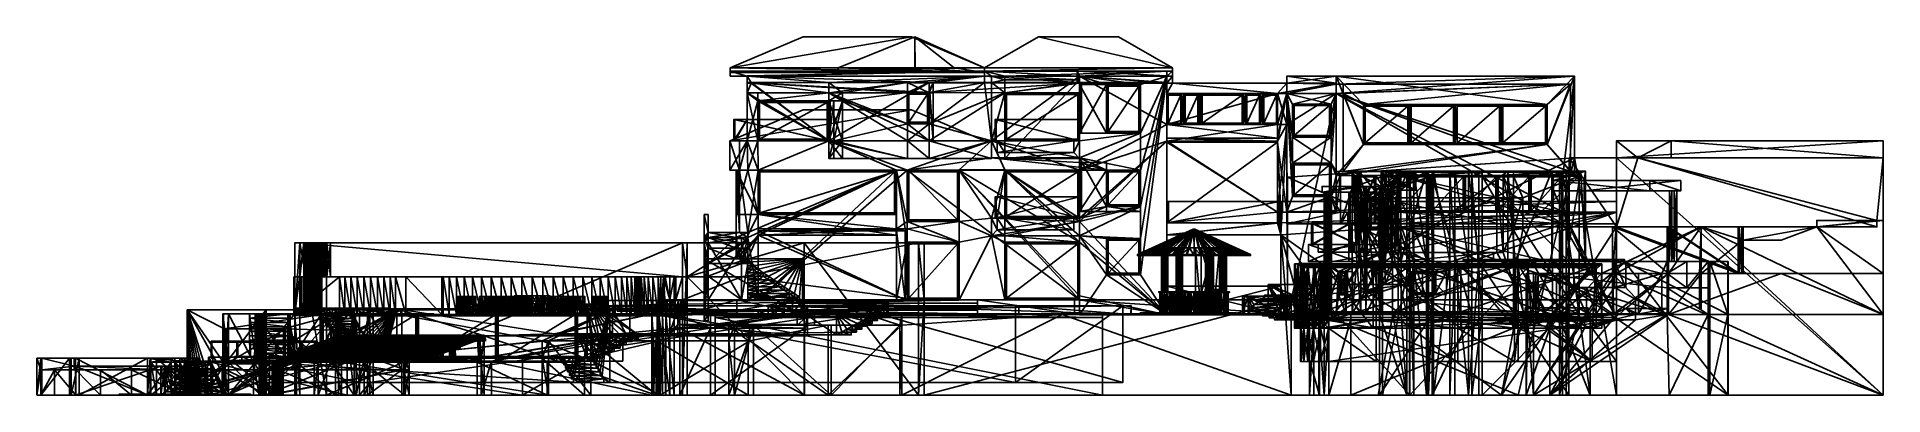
# Model space of a CAD drawing. Extents: x -38.8 to 56.5, y -5.6 to 12.9.
import ezdxf

# ---------------------------------------------------------------- set-up
doc = ezdxf.new("R2010")
doc.units = 0
for name, color, linetype in [('Mesh1', 252, 'CONTINUOUS'), ('Mesh10', 36, 'CONTINUOUS'), ('Mesh100', 7, 'CONTINUOUS'), ('Mesh101', 7, 'CONTINUOUS'), ('Mesh102', 7, 'CONTINUOUS'), ('Mesh103', 7, 'CONTINUOUS'), ('Mesh104', 7, 'CONTINUOUS'), ('Mesh105', 7, 'CONTINUOUS'), ('Mesh106', 7, 'CONTINUOUS'), ('Mesh107', 7, 'CONTINUOUS'), ('Mesh108', 7, 'CONTINUOUS'), ('Mesh109', 7, 'CONTINUOUS'), ('Mesh11', 161, 'CONTINUOUS'), ('Mesh110', 7, 'CONTINUOUS'), ('Mesh111', 7, 'CONTINUOUS'), ('Mesh112', 7, 'CONTINUOUS'), ('Mesh113', 7, 'CONTINUOUS'), ('Mesh114', 7, 'CONTINUOUS'), ('Mesh115', 7, 'CONTINUOUS'), ('Mesh116', 7, 'CONTINUOUS'), ('Mesh117', 7, 'CONTINUOUS'), ('Mesh118', 7, 'CONTINUOUS'), ('Mesh119', 7, 'CONTINUOUS'), ('Mesh12', 36, 'CONTINUOUS'), ('Mesh120', 7, 'CONTINUOUS'), ('Mesh121', 7, 'CONTINUOUS'), ('Mesh122', 7, 'CONTINUOUS'), ('Mesh123', 7, 'CONTINUOUS'), ('Mesh124', 7, 'CONTINUOUS'), ('Mesh125', 7, 'CONTINUOUS'), ('Mesh126', 7, 'CONTINUOUS'), ('Mesh127', 7, 'CONTINUOUS'), ('Mesh128', 252, 'CONTINUOUS'), ('Mesh129', 253, 'CONTINUOUS'), ('Mesh13', 161, 'CONTINUOUS'), ('Mesh130', 253, 'CONTINUOUS'), ('Mesh131', 253, 'CONTINUOUS'), ('Mesh132', 253, 'CONTINUOUS'), ('Mesh133', 253, 'CONTINUOUS'), ('Mesh134', 253, 'CONTINUOUS'), ('Mesh135', 253, 'CONTINUOUS'), ('Mesh136', 7, 'CONTINUOUS'), ('Mesh137', 252, 'CONTINUOUS'), ('Mesh138', 252, 'CONTINUOUS'), ('Mesh139', 253, 'CONTINUOUS'), ('Mesh14', 33, 'CONTINUOUS'), ('Mesh140', 252, 'CONTINUOUS'), ('Mesh141', 253, 'CONTINUOUS'), ('Mesh142', 252, 'CONTINUOUS'), ('Mesh143', 252, 'CONTINUOUS'), ('Mesh144', 252, 'CONTINUOUS'), ('Mesh145', 252, 'CONTINUOUS'), ('Mesh146', 253, 'CONTINUOUS'), ('Mesh147', 252, 'CONTINUOUS'), ('Mesh148', 252, 'CONTINUOUS'), ('Mesh149', 252, 'CONTINUOUS'), ('Mesh15', 7, 'CONTINUOUS'), ('Mesh150', 252, 'CONTINUOUS'), ('Mesh151', 252, 'CONTINUOUS'), ('Mesh152', 252, 'CONTINUOUS'), ('Mesh153', 252, 'CONTINUOUS'), ('Mesh154', 252, 'CONTINUOUS'), ('Mesh155', 253, 'CONTINUOUS'), ('Mesh156', 252, 'CONTINUOUS'), ('Mesh157', 252, 'CONTINUOUS'), ('Mesh158', 252, 'CONTINUOUS'), ('Mesh159', 252, 'CONTINUOUS'), ('Mesh16', 7, 'CONTINUOUS'), ('Mesh160', 253, 'CONTINUOUS'), ('Mesh161', 252, 'CONTINUOUS'), ('Mesh162', 252, 'CONTINUOUS'), ('Mesh163', 252, 'CONTINUOUS'), ('Mesh164', 252, 'CONTINUOUS'), ('Mesh165', 253, 'CONTINUOUS'), ('Mesh166', 252, 'CONTINUOUS'), ('Mesh167', 252, 'CONTINUOUS'), ('Mesh168', 252, 'CONTINUOUS'), ('Mesh169', 252, 'CONTINUOUS'), ('Mesh17', 33, 'CONTINUOUS'), ('Mesh170', 252, 'CONTINUOUS'), ('Mesh171', 252, 'CONTINUOUS'), ('Mesh172', 252, 'CONTINUOUS'), ('Mesh173', 252, 'CONTINUOUS'), ('Mesh174', 253, 'CONTINUOUS'), ('Mesh175', 252, 'CONTINUOUS'), ('Mesh176', 253, 'CONTINUOUS'), ('Mesh177', 252, 'CONTINUOUS'), ('Mesh178', 252, 'CONTINUOUS'), ('Mesh179', 252, 'CONTINUOUS'), ('Mesh18', 254, 'CONTINUOUS'), ('Mesh180', 252, 'CONTINUOUS'), ('Mesh181', 253, 'CONTINUOUS'), ('Mesh182', 252, 'CONTINUOUS'), ('Mesh183', 252, 'CONTINUOUS'), ('Mesh184', 252, 'CONTINUOUS'), ('Mesh185', 252, 'CONTINUOUS'), ('Mesh186', 252, 'CONTINUOUS'), ('Mesh187', 252, 'CONTINUOUS'), ('Mesh188', 252, 'CONTINUOUS'), ('Mesh189', 252, 'CONTINUOUS'), ('Mesh19', 254, 'CONTINUOUS'), ('Mesh190', 253, 'CONTINUOUS'), ('Mesh191', 252, 'CONTINUOUS'), ('Mesh192', 252, 'CONTINUOUS'), ('Mesh193', 252, 'CONTINUOUS'), ('Mesh194', 252, 'CONTINUOUS'), ('Mesh195', 253, 'CONTINUOUS'), ('Mesh196', 252, 'CONTINUOUS'), ('Mesh197', 252, 'CONTINUOUS'), ('Mesh198', 252, 'CONTINUOUS'), ('Mesh199', 252, 'CONTINUOUS'), ('Mesh2', 36, 'CONTINUOUS'), ('Mesh20', 36, 'CONTINUOUS'), ('Mesh200', 253, 'CONTINUOUS'), ('Mesh201', 252, 'CONTINUOUS'), ('Mesh202', 252, 'CONTINUOUS'), ('Mesh203', 252, 'CONTINUOUS'), ('Mesh204', 252, 'CONTINUOUS'), ('Mesh205', 252, 'CONTINUOUS'), ('Mesh206', 252, 'CONTINUOUS'), ('Mesh207', 252, 'CONTINUOUS'), ('Mesh208', 252, 'CONTINUOUS'), ('Mesh209', 253, 'CONTINUOUS'), ('Mesh21', 161, 'CONTINUOUS'), ('Mesh210', 252, 'CONTINUOUS'), ('Mesh211', 253, 'CONTINUOUS'), ('Mesh212', 252, 'CONTINUOUS'), ('Mesh213', 252, 'CONTINUOUS'), ('Mesh214', 252, 'CONTINUOUS'), ('Mesh215', 252, 'CONTINUOUS'), ('Mesh216', 253, 'CONTINUOUS'), ('Mesh217', 252, 'CONTINUOUS'), ('Mesh218', 252, 'CONTINUOUS'), ('Mesh219', 252, 'CONTINUOUS'), ('Mesh22', 36, 'CONTINUOUS'), ('Mesh220', 252, 'CONTINUOUS'), ('Mesh221', 252, 'CONTINUOUS'), ('Mesh222', 252, 'CONTINUOUS'), ('Mesh223', 252, 'CONTINUOUS'), ('Mesh224', 252, 'CONTINUOUS'), ('Mesh225', 253, 'CONTINUOUS'), ('Mesh226', 252, 'CONTINUOUS'), ('Mesh227', 252, 'CONTINUOUS'), ('Mesh228', 252, 'CONTINUOUS'), ('Mesh229', 252, 'CONTINUOUS'), ('Mesh23', 161, 'CONTINUOUS'), ('Mesh230', 253, 'CONTINUOUS'), ('Mesh231', 252, 'CONTINUOUS'), ('Mesh232', 252, 'CONTINUOUS'), ('Mesh233', 252, 'CONTINUOUS'), ('Mesh234', 252, 'CONTINUOUS'), ('Mesh235', 253, 'CONTINUOUS'), ('Mesh236', 252, 'CONTINUOUS'), ('Mesh237', 252, 'CONTINUOUS'), ('Mesh238', 252, 'CONTINUOUS'), ('Mesh239', 252, 'CONTINUOUS'), ('Mesh24', 36, 'CONTINUOUS'), ('Mesh240', 252, 'CONTINUOUS'), ('Mesh241', 252, 'CONTINUOUS'), ('Mesh242', 252, 'CONTINUOUS'), ('Mesh243', 252, 'CONTINUOUS'), ('Mesh244', 253, 'CONTINUOUS'), ('Mesh245', 252, 'CONTINUOUS'), ('Mesh246', 253, 'CONTINUOUS'), ('Mesh247', 252, 'CONTINUOUS'), ('Mesh248', 252, 'CONTINUOUS'), ('Mesh249', 252, 'CONTINUOUS'), ('Mesh25', 161, 'CONTINUOUS'), ('Mesh250', 252, 'CONTINUOUS'), ('Mesh251', 253, 'CONTINUOUS'), ('Mesh252', 252, 'CONTINUOUS'), ('Mesh253', 252, 'CONTINUOUS'), ('Mesh254', 252, 'CONTINUOUS'), ('Mesh255', 252, 'CONTINUOUS'), ('Mesh256', 252, 'CONTINUOUS'), ('Mesh257', 252, 'CONTINUOUS'), ('Mesh258', 252, 'CONTINUOUS'), ('Mesh259', 252, 'CONTINUOUS'), ('Mesh26', 36, 'CONTINUOUS'), ('Mesh260', 253, 'CONTINUOUS'), ('Mesh261', 252, 'CONTINUOUS'), ('Mesh262', 252, 'CONTINUOUS'), ('Mesh263', 252, 'CONTINUOUS'), ('Mesh264', 252, 'CONTINUOUS'), ('Mesh265', 253, 'CONTINUOUS'), ('Mesh266', 252, 'CONTINUOUS'), ('Mesh267', 252, 'CONTINUOUS'), ('Mesh268', 252, 'CONTINUOUS'), ('Mesh269', 252, 'CONTINUOUS'), ('Mesh27', 161, 'CONTINUOUS'), ('Mesh270', 253, 'CONTINUOUS'), ('Mesh271', 252, 'CONTINUOUS'), ('Mesh272', 252, 'CONTINUOUS'), ('Mesh273', 252, 'CONTINUOUS'), ('Mesh274', 252, 'CONTINUOUS'), ('Mesh275', 252, 'CONTINUOUS'), ('Mesh276', 252, 'CONTINUOUS'), ('Mesh277', 252, 'CONTINUOUS'), ('Mesh278', 252, 'CONTINUOUS'), ('Mesh279', 253, 'CONTINUOUS'), ('Mesh28', 36, 'CONTINUOUS'), ('Mesh280', 252, 'CONTINUOUS'), ('Mesh281', 253, 'CONTINUOUS'), ('Mesh282', 252, 'CONTINUOUS'), ('Mesh283', 252, 'CONTINUOUS'), ('Mesh284', 252, 'CONTINUOUS'), ('Mesh285', 252, 'CONTINUOUS'), ('Mesh286', 253, 'CONTINUOUS'), ('Mesh287', 252, 'CONTINUOUS'), ('Mesh288', 252, 'CONTINUOUS'), ('Mesh289', 252, 'CONTINUOUS'), ('Mesh29', 161, 'CONTINUOUS'), ('Mesh290', 252, 'CONTINUOUS'), ('Mesh291', 252, 'CONTINUOUS'), ('Mesh292', 252, 'CONTINUOUS'), ('Mesh293', 252, 'CONTINUOUS'), ('Mesh294', 252, 'CONTINUOUS'), ('Mesh295', 253, 'CONTINUOUS'), ('Mesh296', 252, 'CONTINUOUS'), ('Mesh297', 252, 'CONTINUOUS'), ('Mesh298', 252, 'CONTINUOUS'), ('Mesh299', 252, 'CONTINUOUS'), ('Mesh3', 161, 'CONTINUOUS'), ('Mesh30', 36, 'CONTINUOUS'), ('Mesh300', 253, 'CONTINUOUS'), ('Mesh301', 252, 'CONTINUOUS'), ('Mesh302', 252, 'CONTINUOUS'), ('Mesh303', 252, 'CONTINUOUS'), ('Mesh304', 252, 'CONTINUOUS'), ('Mesh305', 253, 'CONTINUOUS'), ('Mesh306', 252, 'CONTINUOUS'), ('Mesh307', 252, 'CONTINUOUS'), ('Mesh308', 252, 'CONTINUOUS'), ('Mesh309', 252, 'CONTINUOUS'), ('Mesh31', 161, 'CONTINUOUS'), ('Mesh310', 252, 'CONTINUOUS'), ('Mesh311', 252, 'CONTINUOUS'), ('Mesh312', 7, 'CONTINUOUS'), ('Mesh32', 36, 'CONTINUOUS'), ('Mesh33', 161, 'CONTINUOUS'), ('Mesh34', 36, 'CONTINUOUS'), ('Mesh35', 161, 'CONTINUOUS'), ('Mesh36', 36, 'CONTINUOUS'), ('Mesh37', 161, 'CONTINUOUS'), ('Mesh38', 36, 'CONTINUOUS'), ('Mesh39', 161, 'CONTINUOUS'), ('Mesh4', 36, 'CONTINUOUS'), ('Mesh40', 36, 'CONTINUOUS'), ('Mesh41', 161, 'CONTINUOUS'), ('Mesh42', 36, 'CONTINUOUS'), ('Mesh43', 161, 'CONTINUOUS'), ('Mesh44', 36, 'CONTINUOUS'), ('Mesh45', 36, 'CONTINUOUS'), ('Mesh46', 36, 'CONTINUOUS'), ('Mesh47', 36, 'CONTINUOUS'), ('Mesh48', 36, 'CONTINUOUS'), ('Mesh49', 36, 'CONTINUOUS'), ('Mesh5', 161, 'CONTINUOUS'), ('Mesh50', 36, 'CONTINUOUS'), ('Mesh51', 36, 'CONTINUOUS'), ('Mesh52', 36, 'CONTINUOUS'), ('Mesh53', 36, 'CONTINUOUS'), ('Mesh54', 36, 'CONTINUOUS'), ('Mesh55', 36, 'CONTINUOUS'), ('Mesh56', 36, 'CONTINUOUS'), ('Mesh57', 36, 'CONTINUOUS'), ('Mesh58', 36, 'CONTINUOUS'), ('Mesh59', 36, 'CONTINUOUS'), ('Mesh6', 36, 'CONTINUOUS'), ('Mesh60', 36, 'CONTINUOUS'), ('Mesh61', 36, 'CONTINUOUS'), ('Mesh62', 36, 'CONTINUOUS'), ('Mesh63', 36, 'CONTINUOUS'), ('Mesh64', 36, 'CONTINUOUS'), ('Mesh65', 161, 'CONTINUOUS'), ('Mesh66', 161, 'CONTINUOUS'), ('Mesh67', 250, 'CONTINUOUS'), ('Mesh68', 36, 'CONTINUOUS'), ('Mesh69', 36, 'CONTINUOUS'), ('Mesh7', 161, 'CONTINUOUS'), ('Mesh70', 36, 'CONTINUOUS'), ('Mesh71', 36, 'CONTINUOUS'), ('Mesh72', 36, 'CONTINUOUS'), ('Mesh73', 36, 'CONTINUOUS'), ('Mesh74', 36, 'CONTINUOUS'), ('Mesh75', 36, 'CONTINUOUS'), ('Mesh76', 36, 'CONTINUOUS'), ('Mesh77', 36, 'CONTINUOUS'), ('Mesh78', 161, 'CONTINUOUS'), ('Mesh79', 36, 'CONTINUOUS'), ('Mesh8', 36, 'CONTINUOUS'), ('Mesh80', 36, 'CONTINUOUS'), ('Mesh81', 36, 'CONTINUOUS'), ('Mesh82', 36, 'CONTINUOUS'), ('Mesh83', 36, 'CONTINUOUS'), ('Mesh84', 36, 'CONTINUOUS'), ('Mesh85', 36, 'CONTINUOUS'), ('Mesh86', 36, 'CONTINUOUS'), ('Mesh87', 36, 'CONTINUOUS'), ('Mesh88', 36, 'CONTINUOUS'), ('Mesh89', 161, 'CONTINUOUS'), ('Mesh9', 161, 'CONTINUOUS'), ('Mesh90', 252, 'CONTINUOUS'), ('Mesh91', 7, 'CONTINUOUS'), ('Mesh92', 253, 'CONTINUOUS'), ('Mesh93', 253, 'CONTINUOUS'), ('Mesh94', 253, 'CONTINUOUS'), ('Mesh95', 253, 'CONTINUOUS'), ('Mesh96', 253, 'CONTINUOUS'), ('Mesh97', 253, 'CONTINUOUS'), ('Mesh98', 7, 'CONTINUOUS'), ('Mesh99', 7, 'CONTINUOUS')]:
    doc.layers.add(name, color=color, linetype=linetype)

msp = doc.modelspace()

# ---------------------------------------------------------------- meshes
at = {"layer": 'Mesh1', "color": 252}
mesh = msp.add_polyface(dxfattribs=at)
corners = [(-2.123193, 7.534795, 17.51331), (-1.588002, 7.534795, 17.51331), (-2.123193, 7.534795, 20.91931), (-2.123193, 7.534795, 17.02331), (-1.588002, 7.534795, 17.02331), (-1.588002, 7.534795, 20.91931), (-3.018729, 7.534795, 17.51331), (-2.123193, 7.534795, 20.91931), (-3.018729, 7.534795, 23.445247), (-2.123193, 7.534795, 23.24131), (-2.123193, 7.534795, 17.51331), (-2.123193, 7.534795, 30.9655), (-2.524336, 7.534795, 30.9655), (-2.524336, 7.534795, 23.445247), (-2.123193, 7.534795, 20.91931), (-2.123193, 10.01414, 20.91931), (-2.123193, 7.534795, 23.24131), (-2.123193, 10.01414, 23.24131), (-1.588002, 9.603558, 20.96031), (-1.588002, 10.01414, 21.493113), (-1.588002, 9.603558, 21.493113), (-1.588002, 10.01414, 20.96031), (-1.588002, 9.603558, 21.493113), (-1.588002, 9.595478, 21.493113), (-1.588002, 9.595478, 20.96031), (-1.588002, 9.603558, 20.96031), (-1.588002, 7.534795, 22.1705), (-2.123193, 7.534795, 23.24131), (-2.123193, 7.534795, 20.91931), (-1.588002, 7.534795, 20.91931), (-1.588002, 7.534795, 23.24131), (-1.588002, 10.01414, 22.1705), (-1.588002, 10.01414, 21.493113), (-1.588002, 9.603558, 22.1705), (-1.588002, 9.603558, 21.493113), (-1.588002, 9.603558, 21.493113), (-1.588002, 9.595478, 21.493113), (-1.588002, 9.603558, 22.1705), (-1.588002, 7.534795, 20.91931), (-1.588002, 9.595478, 20.96031), (-1.588002, 9.603558, 20.91931), (-1.588002, 9.603558, 20.96031), (-1.588002, 7.534795, 22.1705), (-2.123193, 7.534795, 23.24131), (-1.588002, 7.534795, 23.24131), (-2.123193, 7.534795, 30.9655), (-1.932611, 10.511348, 23.24131), (-1.932611, 10.533795, 23.24131), (2.0888, 7.534795, 23.24131), (-2.123193, 10.01414, 23.24131), (-1.588002, 7.534795, 23.24131), (-2.123193, 7.534795, 23.24131), (-1.588002, 7.534795, 20.91931), (-1.588002, 9.603558, 20.91931), (-2.123193, 7.534795, 20.91931), (-2.123193, 10.01414, 20.91931), (-1.588002, 9.603558, 20.96031), (-1.588002, 10.01414, 20.96031), (-1.588002, 9.603558, 20.91931)]
mesh.append_faces([[corners[k] for k in face] for face in [(0, 1, 2), (3, 4, 0), (5, 2, 1), (1, 0, 4), (6, 7, 8), (9, 8, 7), (10, 7, 6), (11, 12, 13), (13, 8, 9), (9, 11, 13), (14, 15, 16), (17, 16, 15), (18, 19, 20), (18, 21, 19), (22, 23, 24), (24, 25, 22), (26, 27, 28), (28, 29, 26), (26, 30, 27), (31, 32, 33), (34, 33, 32), (35, 36, 37), (38, 36, 39), (38, 39, 40), (41, 40, 39), (42, 37, 36), (36, 38, 42), (43, 44, 45), (46, 47, 48), (48, 49, 46), (50, 51, 49), (52, 53, 54), (53, 55, 54), (56, 57, 58)]], dxfattribs={"color": 7})
mesh = msp.add_polyface(dxfattribs=at)
corners = [(-3.006593, 10.876795, 23.445247), (-2.15585, 10.876795, 23.24131), (-3.006593, 10.876795, 23.24131), (-2.15585, 10.876795, 23.445247), (-3.006593, 10.876795, 23.445247), (-3.006593, 10.876795, 23.24131), (-3.006593, 11.132795, 23.445247), (-3.006593, 11.132795, 16.43331), (-3.006593, 10.876795, 16.43331), (-2.123193, 10.01414, 20.91931), (-1.588002, 10.01414, 20.91931), (-2.123193, 10.01414, 17.51331), (2.0888, 10.01414, 18.08631), (-1.932611, 10.533795, 23.24131), (-1.932611, 10.511348, 23.24131), (-2.123193, 10.511348, 23.24131), (-2.123193, 10.533795, 23.24131), (-2.123193, 10.876795, 23.24131), (-1.932611, 10.533795, 23.24131), (-1.932611, 10.533795, 17.51331), (2.0888, 10.533795, 23.04131), (-2.15585, 10.876795, 23.24131), (-2.123193, 10.876795, 23.24131), (-2.15585, 10.876795, 23.445247), (-1.932611, 10.533795, 17.21331), (-1.932611, 10.533795, 17.51331), (2.0888, 10.533795, 17.51331), (-2.123193, 10.01414, 17.51331), (2.0888, 10.01414, 17.51331), (-2.123193, 10.01414, 17.21331), (-2.123193, 10.01414, 17.21331), (2.0888, 10.01414, 17.21331), (-2.123193, 10.533795, 17.21331), (-2.123193, 10.511348, 23.24131), (-1.932611, 10.511348, 23.24131), (-2.123193, 10.01414, 23.24131), (-3.006593, 10.876795, 23.445247), (-3.006593, 11.132795, 23.445247), (-2.15585, 10.876795, 23.445247), (-1.932611, 10.533795, 23.24131), (-1.932611, 10.511348, 23.24131), (-1.932611, 10.511348, 17.51331), (-1.932611, 10.533795, 17.51331), (-1.932611, 10.533795, 17.21331), (-2.123193, 10.876795, 17.21331), (-2.123193, 10.533795, 17.21331), (2.0888, 10.533795, 17.21331), (-2.15585, 10.876795, 23.24131), (-2.123193, 10.876795, 17.51331), (-3.006593, 10.876795, 23.24131), (-2.123193, 10.876795, 17.21331), (-3.006593, 10.876795, 16.43331), (-2.123193, 10.876795, 23.24131), (-2.123193, 10.533795, 17.21331), (-2.123193, 10.876795, 17.51331), (-2.123193, 10.533795, 23.24131), (-2.123193, 10.876795, 23.24131), (-2.123193, 10.876795, 17.21331), (-2.123193, 10.533795, 23.24131), (-2.123193, 10.511348, 23.24131), (-2.123193, 10.01414, 20.91931), (-2.123193, 10.533795, 17.21331), (-2.123193, 10.01414, 17.21331), (-2.123193, 10.01414, 17.51331), (-2.123193, 10.01414, 23.24131), (-1.588002, 10.01414, 20.91931), (-2.123193, 10.01414, 20.91931), (-1.588002, 9.603558, 20.91931), (-1.588002, 10.01414, 20.91931), (-1.588002, 9.603558, 20.91931), (-1.588002, 10.01414, 20.96031)]
mesh.append_faces([[corners[k] for k in face] for face in [(0, 1, 2), (1, 0, 3), (4, 5, 6), (6, 5, 7), (8, 7, 5), (9, 10, 11), (12, 11, 10), (13, 14, 15), (16, 17, 13), (15, 16, 13), (18, 19, 20), (21, 22, 23), (24, 25, 26), (27, 28, 29), (30, 31, 32), (33, 34, 35), (36, 37, 38), (39, 40, 41), (41, 42, 39), (43, 44, 45), (44, 43, 46), (47, 48, 49), (50, 51, 48), (49, 48, 51), (48, 47, 52), (53, 54, 55), (56, 55, 54), (53, 57, 54), (58, 59, 60), (60, 61, 58), (62, 61, 63), (63, 61, 60), (64, 60, 59), (65, 66, 67), (68, 69, 70)]], dxfattribs={"color": 7})
mesh = msp.add_polyface(dxfattribs=at)
corners = [(-3.006593, 11.132795, 16.43331), (-3.006593, 10.876795, 16.43331), (10.119219, 11.132795, 16.43331), (2.0888, 10.01414, 18.08631), (-1.588002, 10.01414, 20.91931), (2.0888, 10.01414, 20.465113), (-1.588002, 10.01414, 20.96031), (2.0888, 10.01414, 20.96031), (2.0888, 10.01414, 17.71331), (-2.123193, 10.01414, 17.51331), (2.0888, 10.01414, 17.51331), (-1.932611, 10.533795, 23.24131), (-2.123193, 10.876795, 23.24131), (7.262807, 10.533795, 23.24131), (2.0888, 10.533795, 17.51331), (2.0888, 10.533795, 17.71331), (-1.932611, 10.533795, 17.51331), (2.0888, 10.533795, 23.04131), (-2.123193, 10.876795, 23.24131), (10.119219, 10.876795, 23.445247), (-2.15585, 10.876795, 23.445247), (2.0888, 10.01414, 17.51331), (2.0888, 9.595478, 18.08631), (2.0888, 10.01414, 17.21331), (2.0888, 10.01414, 17.71331), (2.0888, 10.01414, 18.08631), (2.0888, 10.01414, 20.465113), (2.0888, 10.01414, 20.96031), (2.0888, 9.595478, 20.465113), (-1.588002, 9.603558, 21.493113), (-1.588002, 10.01414, 21.493113), (2.0888, 10.01414, 21.493113), (2.0888, 9.595478, 21.493113), (2.0888, 10.01414, 20.96031), (-1.588002, 9.603558, 20.96031), (2.0888, 9.595478, 20.96031), (-1.588002, 10.01414, 20.96031), (2.0888, 10.01414, 21.493113), (2.0888, 10.01414, 20.96031), (-1.588002, 10.01414, 21.493113), (-1.588002, 10.01414, 20.96031), (-3.006593, 11.132795, 16.43331), (10.119219, 11.132795, 22.82919), (-3.006593, 11.132795, 23.445247), (-1.588002, 10.01414, 22.1705), (-1.588002, 9.603558, 22.1705), (2.0888, 10.01414, 22.1705), (2.0888, 10.01414, 22.1705), (2.0888, 10.01414, 21.493113), (-1.588002, 10.01414, 22.1705), (-1.588002, 10.01414, 21.493113), (2.0888, 10.533795, 17.21331), (-1.932611, 10.533795, 17.21331), (2.0888, 10.533795, 17.51331), (2.0888, 10.01414, 17.21331), (-2.123193, 10.01414, 17.21331), (2.0888, 10.01414, 17.51331), (6.141034, 10.03246, 17.21331), (-2.123193, 10.533795, 17.21331), (2.0888, 10.01414, 17.21331), (2.0888, 10.01414, 20.465113), (2.0888, 10.533795, 23.04131), (2.0888, 10.533795, 17.71331), (2.0888, 10.01414, 20.96031), (2.0888, 10.01414, 21.493113), (2.0888, 10.01414, 22.1705), (2.0888, 10.01414, 23.04131), (-2.15585, 10.876795, 23.445247), (-3.006593, 11.132795, 23.445247), (10.119219, 11.132795, 23.445247), (-2.123193, 10.876795, 23.24131), (10.119219, 10.876795, 22.82919), (-2.123193, 10.876795, 17.51331), (-2.123193, 10.876795, 17.21331), (10.119219, 10.876795, 16.43331), (-3.006593, 10.876795, 16.43331)]
mesh.append_faces([[corners[k] for k in face] for face in [(0, 1, 2), (3, 4, 5), (4, 6, 7), (3, 8, 9), (10, 9, 8), (5, 4, 7), (11, 12, 13), (14, 15, 16), (17, 16, 15), (18, 19, 20), (21, 22, 23), (24, 22, 21), (25, 26, 22), (26, 27, 28), (25, 22, 24), (29, 30, 31), (31, 32, 29), (33, 34, 35), (36, 34, 33), (37, 38, 39), (40, 39, 38), (41, 42, 43), (44, 45, 46), (47, 48, 49), (50, 49, 48), (51, 52, 53), (54, 55, 56), (57, 58, 59), (60, 61, 62), (63, 64, 61), (65, 66, 61), (67, 68, 69), (70, 71, 72), (73, 74, 75)]], dxfattribs={"color": 7})
mesh = msp.add_polyface(dxfattribs=at)
corners = [(10.119219, 10.876795, 16.43331), (10.119219, 11.132795, 16.43331), (-3.006593, 10.876795, 16.43331), (7.262807, 10.533795, 23.24131), (-2.123193, 10.876795, 23.24131), (10.119219, 10.876795, 23.24131), (7.462807, 10.533795, 23.04131), (7.262807, 10.533795, 17.71331), (7.262807, 10.533795, 23.04131), (7.262807, 10.533795, 17.71331), (6.141034, 10.533795, 17.71331), (7.262807, 10.533795, 23.04131), (6.141034, 10.533795, 23.04131), (7.262807, 10.533795, 23.24131), (6.141034, 10.533795, 23.04131), (7.262807, 10.533795, 23.04131), (2.0888, 10.533795, 23.04131), (10.119219, 10.876795, 23.445247), (-2.123193, 10.876795, 23.24131), (10.119219, 10.876795, 23.24131), (6.141034, 10.03246, 17.71331), (6.141034, 10.533795, 17.71331), (7.262807, 10.533795, 17.71331), (7.262807, 10.03246, 17.71331), (6.141034, 10.533795, 17.51331), (6.141034, 10.533795, 17.71331), (7.262807, 10.533795, 17.71331), (7.262807, 10.533795, 17.51331), (6.141034, 10.03246, 17.71331), (7.262807, 10.03246, 17.21331), (6.141034, 10.03246, 17.21331), (7.262807, 10.03246, 17.71331), (6.141034, 10.03246, 17.71331), (2.7818, 10.01414, 17.71331), (6.141034, 10.533795, 17.71331), (10.119219, 11.132795, 23.445247), (-3.006593, 11.132795, 23.445247), (10.119219, 11.132795, 22.82919), (-3.006593, 11.132795, 16.43331), (10.119219, 11.132795, 16.43331), (15.026458, 10.511348, 17.21331), (-2.123193, 10.533795, 17.21331), (7.262807, 10.03246, 17.21331), (2.0888, 10.533795, 17.21331), (-1.932611, 10.533795, 17.21331), (14.905255, 10.533795, 17.21331), (6.141034, 10.533795, 17.21331), (6.141034, 10.533795, 17.21331), (7.262807, 10.533795, 17.21331), (6.141034, 10.533795, 23.04131), (2.0888, 10.01414, 23.04131), (7.262807, 10.01414, 23.04131), (7.262807, 10.533795, 23.04131), (7.262807, 10.533795, 23.04131), (7.262807, 10.01414, 23.04131), (7.262807, 10.533795, 23.24131), (7.462807, 10.533795, 23.04131), (7.462807, 10.01414, 23.04131), (7.462807, 10.533795, 23.24131), (7.262807, 10.01414, 23.04131), (7.462807, 10.01414, 23.04131), (7.462807, 10.533795, 23.04131), (7.262807, 10.533795, 23.04131), (7.462807, 10.533795, 23.04131), (7.262807, 10.533795, 23.24131), (7.462807, 10.533795, 23.24131), (7.262807, 10.533795, 23.04131), (10.119219, 10.876795, 23.445247), (-2.15585, 10.876795, 23.445247), (10.119219, 11.132795, 23.445247), (6.141034, 10.533795, 17.21331), (10.119219, 10.876795, 17.21331), (2.0888, 10.533795, 17.21331), (10.119219, 10.876795, 17.51331), (-2.123193, 10.876795, 17.51331), (10.119219, 10.876795, 22.82919), (-2.123193, 10.876795, 23.24131), (10.119219, 10.876795, 23.24131), (10.119219, 10.876795, 17.21331), (10.119219, 10.876795, 16.43331), (-2.123193, 10.876795, 17.21331)]
mesh.append_faces([[corners[k] for k in face] for face in [(0, 1, 2), (3, 4, 5), (6, 7, 8), (9, 10, 11), (12, 11, 10), (13, 14, 15), (14, 13, 16), (17, 18, 19), (20, 21, 22), (23, 20, 22), (24, 25, 26), (27, 24, 26), (28, 29, 30), (29, 28, 31), (32, 33, 34), (35, 36, 37), (37, 38, 39), (40, 41, 42), (43, 44, 45), (46, 43, 45), (24, 27, 47), (48, 47, 27), (49, 50, 51), (52, 49, 51), (53, 54, 55), (56, 57, 58), (59, 60, 61), (61, 62, 59), (63, 64, 65), (63, 66, 64), (67, 68, 69), (70, 71, 72), (73, 74, 75), (75, 76, 77), (78, 79, 80)]], dxfattribs={"color": 7})
mesh = msp.add_polyface(dxfattribs=at)
corners = [(7.462807, 10.533795, 23.24131), (7.262807, 10.533795, 23.24131), (10.119219, 10.876795, 23.24131), (10.119219, 10.533795, 23.24131), (10.119219, 10.876795, 23.24131), (10.119219, 10.876795, 22.82919), (10.119219, 10.533795, 23.24131), (10.119219, 10.876795, 17.51331), (10.119219, 10.533795, 17.71331), (10.119219, 10.533795, 17.51331), (7.462807, 10.533795, 23.04131), (10.119219, 10.533795, 23.24131), (10.119219, 10.533795, 17.71331), (7.262807, 10.533795, 17.71331), (7.462807, 10.533795, 23.24131), (7.262807, 10.533795, 17.71331), (10.119219, 10.533795, 17.51331), (7.262807, 10.533795, 17.51331), (10.119219, 10.533795, 17.71331), (14.905255, 10.533795, 17.21331), (-2.123193, 10.533795, 17.21331), (15.026458, 10.511348, 17.21331), (7.262807, 10.533795, 17.21331), (6.141034, 10.533795, 17.21331), (7.262807, 10.533795, 17.21331), (10.119219, 10.533795, 17.21331), (10.119219, 10.533795, 17.51331), (10.119219, 10.533795, 17.21331), (10.475458, 10.533795, 17.71331), (10.119219, 10.533795, 17.71331), (11.167269, 10.533795, 17.71331), (10.475458, 10.876795, 17.71331), (10.475458, 10.876795, 22.82919), (10.475458, 10.533795, 17.71331), (7.262807, 10.03246, 17.71331), (7.262807, 10.533795, 17.71331), (10.119219, 10.533795, 17.71331), (10.475458, 10.876795, 22.82919), (10.475458, 10.876795, 17.71331), (11.167269, 10.876795, 22.82919), (10.475458, 10.876795, 17.71331), (10.475458, 10.533795, 17.71331), (11.167269, 10.676795, 17.71331), (10.119219, 10.876795, 16.43331), (10.119219, 10.876795, 14.82831), (10.119219, 11.132795, 16.43331), (10.119219, 11.132795, 14.82831), (10.119219, 10.876795, 22.82919), (10.119219, 11.132795, 22.82919), (10.475458, 10.876795, 22.82919), (11.167269, 10.876795, 22.82919), (10.119219, 11.132795, 23.445247), (10.119219, 10.876795, 23.24131), (10.119219, 10.876795, 23.445247), (10.119219, 10.876795, 22.82919), (10.119219, 11.132795, 22.82919), (10.119219, 10.876795, 23.445247), (10.119219, 10.876795, 23.24131), (10.475458, 10.876795, 23.445247), (10.475458, 10.876795, 22.82919), (10.119219, 10.876795, 22.82919), (10.475458, 10.876795, 22.82919), (11.167269, 10.876795, 22.82919), (10.475458, 10.876795, 23.445247), (7.262807, 10.533795, 17.21331), (10.119219, 10.533795, 17.21331), (10.119219, 10.876795, 17.21331), (6.141034, 10.533795, 17.21331)]
mesh.append_faces([[corners[k] for k in face] for face in [(0, 1, 2), (3, 0, 2), (4, 5, 6), (7, 8, 5), (7, 9, 8), (5, 8, 6), (10, 11, 12), (12, 13, 10), (10, 14, 11), (15, 16, 17), (16, 15, 18), (19, 20, 21), (22, 23, 19), (17, 16, 24), (25, 24, 16), (26, 27, 28), (29, 26, 28), (28, 27, 30), (31, 32, 33), (34, 35, 36), (37, 38, 39), (40, 41, 42), (43, 44, 45), (46, 45, 44), (47, 48, 49), (49, 48, 50), (51, 52, 53), (54, 52, 55), (51, 55, 52), (56, 57, 58), (59, 58, 57), (60, 59, 57), (61, 62, 63), (64, 65, 66), (64, 66, 67)]], dxfattribs={"color": 7})
mesh = msp.add_polyface(dxfattribs=at)
corners = [(6.141034, 10.533795, 17.71331), (2.0888, 10.533795, 17.71331), (6.141034, 10.533795, 23.04131), (2.0888, 10.533795, 23.04131), (-1.932611, 10.533795, 23.24131), (2.0888, 10.533795, 23.04131), (7.262807, 10.533795, 23.24131), (2.0888, 10.533795, 17.51331), (2.0888, 10.533795, 17.71331), (6.141034, 10.533795, 17.71331), (6.141034, 10.533795, 17.51331), (2.7818, 10.01414, 17.71331), (2.0888, 10.01414, 17.71331), (2.0888, 10.533795, 17.71331), (6.141034, 10.533795, 17.71331), (6.141034, 10.03246, 17.71331), (2.7818, 9.595478, 17.71331), (2.0888, 10.01414, 21.493113), (2.0888, 10.01414, 20.96031), (2.7818, 10.01414, 21.493113), (2.0888, 10.01414, 20.465113), (2.7818, 10.01414, 17.71331), (2.0888, 10.01414, 18.08631), (2.0888, 10.01414, 17.71331), (2.0888, 10.01414, 21.493113), (2.7818, 10.01414, 21.493113), (2.0888, 9.595478, 21.493113), (2.7818, 9.595478, 20.465113), (2.7818, 10.01414, 21.493113), (2.7818, 10.01414, 17.71331), (2.7818, 9.595478, 17.71331), (2.0888, 9.595478, 18.08631), (2.341246, 9.595478, 18.08631), (2.0888, 9.603558, 18.08631), (2.341246, 9.603558, 18.08631), (2.7818, 9.595478, 20.465113), (2.341246, 9.595478, 18.08631), (2.0888, 9.595478, 20.465113), (2.0888, 9.595478, 18.08631), (2.7818, 9.595478, 17.71331), (2.341246, 9.595478, 17.71331), (2.341246, 9.603558, 18.08631), (2.341246, 9.603558, 17.71331), (2.341246, 9.595478, 18.08631), (2.341246, 9.595478, 17.71331), (2.0888, 10.533795, 17.21331), (6.141034, 10.533795, 17.21331), (7.262807, 10.03246, 17.21331), (-2.123193, 10.533795, 17.21331), (6.141034, 10.03246, 17.21331), (-1.932611, 10.533795, 17.21331), (14.905255, 10.533795, 17.21331), (7.262807, 10.533795, 23.24131), (2.0888, 7.534795, 23.24131), (-1.932611, 10.533795, 23.24131), (2.0888, 10.01414, 22.1705), (2.0888, 10.533795, 23.04131), (2.0888, 10.01414, 21.493113), (2.0888, 10.01414, 20.96031), (2.0888, 10.01414, 20.465113), (2.0888, 10.01414, 18.08631), (2.0888, 10.533795, 17.71331), (2.0888, 10.01414, 17.71331), (2.0888, 10.01414, 23.04131), (6.141034, 10.533795, 23.04131), (2.0888, 10.533795, 23.04131), (-2.123193, 10.876795, 17.21331), (2.0888, 10.533795, 17.21331), (10.119219, 10.876795, 17.21331)]
mesh.append_faces([[corners[k] for k in face] for face in [(0, 1, 2), (3, 2, 1), (4, 5, 6), (7, 8, 9), (10, 7, 9), (11, 12, 13), (13, 14, 11), (11, 15, 16), (17, 18, 19), (19, 20, 21), (20, 22, 21), (18, 20, 19), (23, 21, 22), (24, 25, 26), (27, 28, 29), (29, 30, 27), (31, 32, 33), (34, 33, 32), (35, 36, 37), (38, 37, 36), (39, 40, 36), (36, 35, 39), (41, 42, 43), (44, 43, 42), (45, 7, 10), (46, 45, 10), (47, 48, 49), (50, 48, 51), (52, 53, 54), (55, 56, 57), (58, 56, 59), (60, 59, 61), (62, 60, 61), (63, 64, 65), (66, 67, 68)]], dxfattribs={"color": 7})
mesh = msp.add_polyface(dxfattribs=at)
corners = [(2.0888, 7.534795, 17.02331), (6.122358, 6.01392, 17.02331), (10.475458, 7.534795, 17.02331), (6.141034, 8.401814, 17.71331), (6.141034, 10.03246, 17.21331), (6.141034, 8.401814, 17.21331), (6.141034, 10.03246, 17.71331), (7.262807, 8.401814, 17.71331), (6.141034, 7.534795, 17.71331), (6.141034, 8.401814, 17.71331), (7.262807, 7.534795, 17.71331), (7.262807, 8.401814, 17.71331), (6.141034, 8.401814, 17.21331), (7.262807, 8.401814, 17.21331), (6.141034, 8.401814, 17.71331), (7.262807, 7.534795, 17.71331), (6.141034, 7.534795, 17.71331), (7.262807, 7.534795, 17.21331), (6.141034, 7.534795, 17.21331), (7.262807, 10.03246, 17.71331), (7.262807, 8.401814, 17.21331), (7.262807, 10.03246, 17.21331), (7.262807, 8.401814, 17.71331), (6.141034, 8.401814, 17.71331), (2.7818, 9.595478, 17.71331), (6.141034, 10.03246, 17.71331), (6.141034, 7.534795, 17.71331), (6.141034, 6.612795, 17.71331), (2.341246, 7.534795, 17.71331), (6.141034, 8.401814, 17.21331), (7.262807, 7.534795, 17.21331), (7.262807, 8.401814, 17.21331), (2.0888, 10.01414, 17.21331), (6.141034, 7.534795, 17.21331), (2.0888, 7.534795, 30.9655), (6.141034, 7.534795, 30.7655), (10.475458, 7.534795, 30.9655), (7.262807, 7.534795, 17.71331), (7.262807, 6.612795, 17.71331), (6.141034, 7.534795, 17.71331), (7.262807, 7.534795, 30.7655), (6.141034, 7.534795, 30.7655), (7.262807, 6.612795, 30.7655), (7.262807, 7.534795, 23.24131), (2.0888, 7.534795, 23.24131), (7.262807, 10.533795, 23.24131), (7.262807, 7.534795, 23.04131), (2.0888, 7.534795, 23.04131), (7.262807, 7.534795, 23.24131), (7.262807, 10.01414, 23.04131), (2.0888, 10.01414, 23.04131), (7.262807, 7.534795, 23.04131), (7.262807, 7.534795, 23.04131), (7.262807, 7.534795, 23.24131), (7.262807, 10.01414, 23.04131), (7.262807, 10.533795, 23.24131), (7.462807, 7.534795, 23.04131), (7.462807, 7.534795, 23.24131), (7.462807, 10.01414, 23.04131), (7.462807, 10.533795, 23.24131), (7.262807, 10.533795, 23.24131), (7.462807, 10.533795, 23.24131), (7.462807, 7.534795, 23.24131), (7.262807, 7.534795, 23.24131), (7.462807, 7.534795, 23.04131), (7.262807, 7.534795, 23.24131), (7.462807, 7.534795, 23.24131), (7.262807, 7.534795, 23.04131), (7.462807, 10.01414, 23.04131), (7.262807, 10.01414, 23.04131), (7.462807, 7.534795, 23.04131), (7.262807, 7.534795, 23.04131), (2.0888, 7.534795, 17.02331), (10.475458, 7.534795, 17.02331), (6.141034, 7.534795, 17.21331), (2.0888, 7.534795, 30.9655), (10.475458, 7.534795, 30.9655), (6.122358, 6.01392, 30.9655)]
mesh.append_faces([[corners[k] for k in face] for face in [(0, 1, 2), (3, 4, 5), (4, 3, 6), (7, 8, 9), (10, 8, 7), (11, 12, 13), (12, 11, 14), (15, 16, 17), (18, 17, 16), (19, 20, 21), (20, 19, 22), (23, 24, 25), (26, 27, 28), (29, 30, 31), (30, 32, 33), (29, 32, 30), (34, 35, 36), (37, 38, 39), (40, 41, 42), (43, 44, 45), (46, 47, 48), (49, 50, 51), (52, 53, 54), (54, 53, 55), (56, 57, 58), (58, 57, 59), (60, 61, 62), (62, 63, 60), (64, 65, 66), (64, 67, 65), (68, 69, 70), (71, 70, 69), (72, 73, 74), (75, 76, 77)]], dxfattribs={"color": 7})
mesh = msp.add_polyface(dxfattribs=at)
corners = [(10.475458, 7.534795, 17.02331), (10.475458, 6.661795, 17.02331), (10.475458, 7.534795, 14.93831), (10.475458, 6.661795, 14.93831), (10.475458, 7.534795, 17.71331), (7.262807, 7.534795, 17.21331), (10.475458, 7.534795, 17.21331), (7.262807, 7.534795, 17.71331), (7.262807, 7.534795, 17.71331), (10.475458, 7.534795, 17.71331), (7.262807, 6.612795, 17.71331), (10.475458, 7.534795, 30.7655), (7.262807, 7.534795, 30.7655), (10.475458, 6.612795, 30.7655), (10.475458, 7.534795, 17.21331), (10.775458, 7.534795, 17.51331), (10.475458, 7.534795, 17.71331), (10.775458, 7.534795, 17.21331), (10.475458, 7.534795, 17.21331), (10.775458, 7.534795, 17.21331), (7.262807, 7.534795, 17.21331), (11.167269, 7.534795, 17.21331), (11.167269, 10.004727, 17.21331), (7.262807, 8.401814, 17.21331), (7.262807, 10.03246, 17.21331), (10.475458, 7.534795, 30.7655), (10.475458, 6.612795, 30.7655), (10.475458, 10.876795, 23.445247), (10.475458, 6.612795, 17.71331), (10.475458, 10.876795, 22.82919), (10.475458, 10.876795, 30.7655), (10.475458, 7.534795, 17.71331), (10.475458, 10.533795, 17.71331), (11.167269, 10.004727, 17.71331), (10.475458, 7.534795, 17.71331), (10.475458, 10.533795, 17.71331), (10.475458, 10.533795, 17.71331), (10.475458, 7.534795, 17.71331), (10.119219, 10.533795, 17.71331), (7.262807, 8.401814, 17.71331), (7.262807, 10.03246, 17.71331), (7.262807, 7.534795, 17.71331), (7.262807, 7.534795, 30.7655), (10.475458, 7.534795, 30.7655), (10.475458, 7.534795, 30.9655), (6.141034, 7.534795, 30.7655), (10.475458, 7.534795, 30.9655), (10.475458, 7.534795, 30.7655), (10.475458, 10.876795, 30.9655), (10.475458, 10.876795, 30.7655), (10.475458, 7.534795, 17.21331), (10.475458, 7.534795, 17.02331), (10.775458, 7.534795, 17.02331), (10.775458, 7.534795, 17.21331), (7.262807, 7.534795, 17.21331), (10.775458, 7.534795, 15.23831), (10.475458, 7.534795, 14.93831), (6.141034, 7.534795, 17.21331)]
mesh.append_faces([[corners[k] for k in face] for face in [(0, 1, 2), (3, 2, 1), (4, 5, 6), (5, 4, 7), (8, 9, 10), (11, 12, 13), (14, 15, 16), (14, 17, 15), (18, 19, 20), (21, 20, 19), (22, 20, 21), (23, 20, 22), (24, 23, 22), (25, 26, 27), (26, 28, 27), (29, 27, 28), (30, 25, 27), (28, 31, 29), (32, 29, 31), (33, 34, 35), (36, 37, 38), (39, 38, 37), (40, 38, 39), (41, 39, 37), (42, 43, 44), (42, 44, 45), (46, 47, 48), (49, 48, 47), (50, 51, 52), (52, 53, 50), (50, 54, 51), (55, 52, 51), (51, 56, 55), (54, 57, 51)]], dxfattribs={"color": 7})
mesh = msp.add_polyface(dxfattribs=at)
corners = [(11.167269, 10.533795, 17.71331), (15.026458, 10.533795, 17.71331), (11.167269, 10.004727, 17.71331), (15.026458, 10.004727, 17.71331), (11.167269, 10.004727, 17.71331), (15.026458, 10.004727, 17.51331), (11.167269, 10.004727, 17.21331), (15.026458, 10.004727, 17.21331), (14.905255, 11.132795, 14.82831), (10.119219, 11.132795, 16.43331), (10.119219, 11.132795, 14.82831), (14.905255, 11.132795, 17.51331), (10.119219, 11.132795, 22.82919), (10.119219, 10.533795, 17.21331), (7.262807, 10.533795, 17.21331), (14.905255, 10.533795, 17.21331), (7.262807, 10.03246, 17.21331), (11.167269, 10.004727, 17.21331), (15.026458, 10.511348, 17.21331), (14.905255, 10.533795, 17.51331), (15.026458, 10.533795, 17.71331), (11.167269, 10.533795, 17.71331), (14.905255, 10.533795, 17.21331), (10.119219, 10.533795, 17.21331), (11.167269, 10.533795, 17.71331), (11.167269, 10.004727, 17.71331), (11.167269, 10.676795, 23.445247), (11.167269, 10.676795, 17.71331), (11.167269, 10.533795, 17.71331), (11.167269, 10.004727, 17.71331), (10.475458, 10.533795, 17.71331), (11.167269, 10.876795, 17.71331), (11.167269, 10.876795, 22.82919), (10.475458, 10.876795, 17.71331), (11.167269, 10.533795, 17.71331), (11.167269, 10.676795, 17.71331), (10.475458, 10.533795, 17.71331), (11.167269, 10.876795, 17.71331), (10.475458, 10.876795, 17.71331), (11.167269, 10.876795, 17.71331), (15.026458, 10.876795, 17.71331), (11.167269, 10.876795, 22.82919), (10.119219, 10.876795, 14.82831), (14.905255, 10.876795, 14.82831), (10.119219, 11.132795, 14.82831), (14.905255, 11.132795, 14.82831), (11.167269, 10.876795, 22.82919), (10.119219, 11.132795, 22.82919), (19.83066, 11.132795, 22.82919), (15.026458, 10.876795, 30.7655), (15.026458, 10.876795, 30.9655), (10.475458, 10.876795, 30.9655), (10.475458, 10.876795, 30.7655), (10.475458, 10.876795, 23.445247), (15.026458, 10.876795, 30.7655), (10.475458, 10.876795, 30.7655), (11.167269, 10.876795, 22.82919), (15.026458, 10.676795, 17.71331), (11.167269, 10.676795, 17.71331), (11.167269, 10.676795, 23.445247), (15.026458, 10.676795, 17.71331), (11.167269, 10.676795, 23.445247), (11.167269, 10.676795, 30.7655), (15.026458, 10.676795, 23.445247), (10.119219, 10.533795, 17.21331), (14.905255, 10.533795, 17.21331), (10.119219, 10.876795, 17.21331), (14.905255, 10.876795, 17.21331), (14.905255, 10.876795, 14.82831), (10.119219, 10.876795, 14.82831), (10.119219, 10.876795, 16.43331), (14.905255, 10.876795, 17.21331), (10.119219, 10.876795, 17.21331)]
mesh.append_faces([[corners[k] for k in face] for face in [(0, 1, 2), (3, 2, 1), (4, 5, 6), (7, 6, 5), (8, 9, 10), (11, 12, 9), (9, 8, 11), (13, 14, 15), (16, 17, 18), (19, 20, 21), (19, 21, 22), (22, 21, 23), (24, 25, 26), (27, 24, 26), (28, 29, 30), (31, 32, 33), (34, 35, 36), (37, 38, 35), (39, 40, 41), (42, 43, 44), (45, 44, 43), (46, 47, 48), (49, 50, 51), (52, 49, 51), (53, 54, 55), (56, 54, 53), (35, 57, 37), (58, 59, 60), (61, 62, 63), (64, 65, 66), (67, 66, 65), (68, 69, 70), (68, 70, 71), (72, 71, 70)]], dxfattribs={"color": 7})
mesh = msp.add_polyface(dxfattribs=at)
corners = [(15.026458, 10.876795, 17.21331), (15.026458, 10.511348, 17.21331), (15.026458, 10.876795, 15.13831), (15.026458, 10.438928, 17.023681), (15.026458, 10.004727, 17.21331), (15.026458, 10.438928, 15.646288), (15.026458, 7.919928, 15.646288), (15.026458, 10.438928, 15.13831), (15.026458, 7.919928, 15.13831), (15.026458, 10.876795, 15.13831), (15.026458, 10.438928, 15.13831), (16.419955, 10.438928, 15.13831), (15.026458, 10.533795, 17.71331), (15.026458, 10.511348, 17.51331), (15.026458, 10.004727, 17.71331), (15.026458, 10.004727, 17.21331), (15.026458, 10.004727, 17.51331), (15.026458, 10.511348, 17.21331), (15.026458, 10.533795, 17.51331), (15.026458, 10.004727, 17.51331), (11.167269, 10.004727, 17.71331), (15.026458, 10.004727, 17.71331), (15.026458, 10.876795, 17.51331), (15.026458, 10.676795, 17.71331), (15.026458, 10.876795, 17.71331), (15.026458, 10.533795, 17.51331), (15.026458, 10.533795, 17.71331), (15.026458, 10.511348, 17.51331), (15.026458, 10.533795, 17.51331), (14.905255, 10.511348, 17.51331), (14.905255, 10.533795, 17.51331), (14.905255, 10.876795, 17.51331), (15.026458, 10.876795, 17.51331), (14.905255, 11.132795, 17.51331), (10.119219, 11.132795, 22.82919), (14.905255, 11.132795, 17.51331), (19.83066, 11.132795, 22.82919), (15.026458, 10.876795, 17.21331), (14.905255, 10.533795, 17.21331), (15.026458, 10.511348, 17.21331), (14.905255, 10.876795, 17.21331), (15.026458, 10.004727, 17.21331), (11.167269, 10.004727, 17.21331), (15.026458, 10.533795, 17.51331), (15.026458, 10.533795, 17.71331), (14.905255, 10.533795, 17.51331), (11.167269, 10.876795, 22.82919), (15.026458, 10.876795, 17.71331), (19.533458, 10.876795, 22.82919), (16.419955, 10.438928, 15.646288), (15.026458, 10.438928, 17.023681), (16.419955, 10.438928, 17.023681), (15.026458, 10.438928, 15.646288), (15.026458, 10.004727, 17.71331), (15.026458, 10.533795, 17.71331), (15.026458, 10.676795, 23.445247), (15.026458, 10.676795, 17.71331), (15.026458, 10.876795, 30.7655), (11.167269, 10.876795, 22.82919), (19.533458, 10.876795, 22.82919), (15.026458, 10.876795, 17.71331), (11.167269, 10.876795, 17.71331), (15.026458, 10.676795, 17.71331), (15.026458, 10.676795, 23.445247), (15.026458, 10.676795, 17.71331), (11.167269, 10.676795, 23.445247), (15.026458, 10.676795, 30.7655), (15.026458, 10.676795, 23.445247), (11.167269, 10.676795, 30.7655), (15.026458, 10.876795, 17.21331), (15.026458, 10.876795, 15.13831), (14.905255, 10.876795, 17.21331), (14.905255, 10.876795, 14.82831)]
mesh.append_faces([[corners[k] for k in face] for face in [(0, 1, 2), (3, 2, 1), (4, 3, 1), (5, 2, 3), (6, 2, 5), (7, 2, 8), (9, 10, 11), (12, 13, 14), (15, 16, 17), (13, 17, 16), (16, 14, 13), (18, 13, 12), (19, 20, 21), (22, 23, 24), (23, 25, 26), (22, 25, 23), (27, 28, 29), (30, 29, 28), (31, 32, 33), (34, 35, 36), (37, 38, 39), (40, 38, 37), (41, 39, 42), (43, 44, 45), (46, 47, 48), (49, 50, 51), (49, 52, 50), (53, 54, 55), (56, 55, 54), (57, 58, 59), (60, 61, 62), (63, 64, 65), (66, 67, 68), (69, 70, 71), (72, 71, 70)]], dxfattribs={"color": 7})
mesh = msp.add_polyface(dxfattribs=at)
corners = [(11.167269, 7.534795, 17.51331), (11.167269, 10.004727, 17.21331), (11.167269, 7.534795, 17.21331), (11.167269, 7.534795, 17.71331), (11.167269, 10.004727, 17.71331), (10.475458, 7.534795, 14.93831), (10.475458, 6.661795, 14.93831), (15.026458, 6.661795, 14.93831), (15.026458, 7.534795, 14.93831), (11.167269, 7.534795, 17.71331), (10.775458, 7.534795, 17.51331), (11.167269, 7.534795, 17.51331), (10.475458, 7.534795, 17.71331), (11.167269, 6.934795, 17.51331), (14.726458, 6.934795, 15.23831), (14.726458, 6.934795, 17.51331), (10.775458, 6.934795, 17.02331), (10.775458, 6.934795, 17.51331), (10.775458, 6.934795, 15.23831), (10.775458, 7.534795, 15.23831), (10.775458, 6.934795, 15.23831), (10.775458, 7.534795, 17.02331), (10.775458, 6.934795, 17.02331), (10.775458, 6.934795, 15.23831), (10.775458, 7.534795, 15.23831), (14.726458, 7.534795, 15.23831), (14.726458, 6.934795, 15.23831), (10.775458, 7.534795, 17.51331), (10.775458, 7.534795, 17.21331), (10.775458, 6.934795, 17.51331), (10.775458, 6.934795, 17.02331), (10.775458, 7.534795, 17.02331), (10.775458, 7.534795, 17.51331), (10.775458, 6.934795, 17.51331), (11.167269, 6.934795, 17.51331), (11.167269, 7.534795, 17.51331), (11.167269, 6.934795, 17.51331), (11.167269, 6.612795, 17.71331), (11.167269, 7.534795, 17.71331), (11.167269, 7.534795, 17.51331), (11.167269, 7.534795, 17.51331), (10.775458, 7.534795, 17.51331), (11.167269, 7.534795, 17.21331), (10.775458, 7.534795, 17.21331), (11.167269, 10.676795, 23.445247), (11.167269, 6.612795, 30.7655), (11.167269, 10.676795, 30.7655), (11.167269, 6.612795, 17.71331), (11.167269, 7.534795, 17.71331), (11.167269, 10.004727, 17.71331), (11.167269, 7.534795, 17.71331), (10.475458, 7.534795, 17.71331), (11.167269, 10.004727, 17.71331), (15.026458, 7.534795, 14.93831), (14.726458, 7.534795, 15.23831), (10.475458, 7.534795, 14.93831), (10.775458, 7.534795, 15.23831), (10.475458, 7.534795, 30.9655), (10.475458, 10.876795, 30.9655), (15.026458, 10.876795, 30.9655), (15.026458, 6.01392, 30.9655), (15.026458, 10.676795, 30.7655), (11.167269, 10.676795, 30.7655), (11.167269, 6.612795, 30.7655)]
mesh.append_faces([[corners[k] for k in face] for face in [(0, 1, 2), (0, 3, 4), (1, 0, 4), (5, 6, 7), (8, 5, 7), (9, 10, 11), (10, 9, 12), (13, 14, 15), (16, 13, 17), (18, 14, 13), (16, 18, 13), (19, 20, 21), (22, 21, 20), (23, 24, 25), (26, 23, 25), (27, 28, 29), (29, 28, 30), (31, 30, 28), (32, 33, 34), (35, 32, 34), (36, 37, 38), (39, 36, 38), (40, 41, 42), (43, 42, 41), (44, 45, 46), (45, 44, 47), (48, 47, 44), (49, 48, 44), (50, 51, 52), (53, 54, 55), (56, 55, 54), (57, 58, 59), (59, 60, 57), (61, 62, 63)]], dxfattribs={"color": 7})
mesh = msp.add_polyface(dxfattribs=at)
corners = [(19.533458, 9.971348, 17.21331), (19.533458, 10.511348, 17.21331), (19.533458, 10.876795, 15.13831), (19.533458, 10.876795, 17.21331), (16.419955, 10.438928, 17.51331), (18.166955, 10.438928, 17.51331), (16.419955, 10.438928, 17.023681), (18.166955, 10.438928, 15.13831), (16.419955, 10.438928, 15.646288), (16.419955, 10.438928, 15.13831), (18.166955, 10.438928, 15.13831), (15.026458, 10.876795, 15.13831), (16.419955, 10.438928, 15.13831), (18.166955, 7.919928, 15.13831), (19.533458, 10.876795, 15.13831), (19.533458, 10.876795, 17.51331), (19.533458, 10.533795, 17.51331), (15.026458, 10.876795, 17.51331), (15.026458, 10.533795, 17.51331), (14.905255, 11.132795, 17.51331), (14.905255, 11.132795, 14.82831), (19.533458, 11.132795, 17.51331), (19.83066, 11.132795, 14.82831), (19.533458, 10.876795, 17.51331), (19.533458, 11.132795, 17.51331), (15.026458, 10.876795, 17.51331), (14.905255, 11.132795, 17.51331), (19.533458, 11.132795, 17.51331), (19.83066, 11.132795, 22.82919), (14.905255, 11.132795, 17.51331), (15.026458, 10.876795, 17.51331), (19.533458, 10.876795, 17.60731), (15.026458, 10.876795, 17.71331), (19.533458, 10.876795, 22.82919), (19.533458, 10.876795, 17.51331), (15.026458, 10.511348, 17.51331), (15.026458, 10.533795, 17.51331), (19.533458, 10.533795, 17.51331), (19.533458, 10.511348, 17.51331), (14.905255, 11.132795, 14.82831), (14.905255, 10.876795, 14.82831), (19.83066, 10.876795, 14.82831), (19.83066, 11.132795, 14.82831), (19.533458, 10.511348, 30.9655), (19.533458, 8.372697, 30.9655), (15.026458, 10.876795, 30.9655), (19.83066, 10.876795, 30.9655), (19.533458, 10.511348, 17.51331), (19.533458, 10.511348, 17.60731), (19.533458, 10.533795, 17.51331), (19.533458, 10.876795, 17.60731), (19.533458, 10.876795, 17.51331), (19.533458, 10.876795, 22.82919), (11.167269, 10.876795, 22.82919), (19.83066, 11.132795, 22.82919), (15.026458, 10.876795, 30.9655), (15.026458, 10.876795, 30.7655), (19.83066, 10.876795, 30.9655), (19.533458, 10.876795, 22.82919), (19.533458, 10.511348, 29.0585), (19.533458, 9.971348, 29.0585), (19.533458, 10.511348, 30.9655), (19.533458, 10.876795, 15.13831), (19.83066, 10.876795, 14.82831), (14.905255, 10.876795, 14.82831), (15.026458, 10.876795, 15.13831)]
mesh.append_faces([[corners[k] for k in face] for face in [(0, 1, 2), (3, 2, 1), (4, 5, 6), (7, 8, 5), (6, 5, 8), (9, 8, 7), (10, 11, 12), (10, 13, 14), (11, 10, 14), (15, 16, 17), (18, 17, 16), (19, 20, 21), (22, 21, 20), (23, 24, 25), (26, 25, 24), (27, 28, 29), (30, 31, 32), (31, 33, 32), (34, 31, 30), (35, 36, 37), (38, 35, 37), (39, 40, 41), (42, 39, 41), (43, 44, 45), (45, 46, 43), (47, 48, 49), (50, 49, 48), (49, 50, 51), (52, 53, 54), (55, 56, 57), (58, 57, 56), (59, 60, 61), (62, 63, 64), (65, 62, 64)]], dxfattribs={"color": 7})
mesh = msp.add_polyface(dxfattribs=at)
corners = [(15.026458, 7.534795, 15.13831), (15.026458, 7.919928, 17.023681), (15.026458, 7.534795, 17.51331), (15.026458, 10.004727, 17.51331), (15.026458, 10.004727, 17.21331), (15.026458, 10.438928, 17.023681), (15.026458, 7.919928, 15.646288), (15.026458, 7.919928, 15.13831), (15.026458, 10.876795, 15.13831), (16.419955, 7.919928, 17.51331), (16.419955, 10.438928, 17.51331), (16.419955, 7.919928, 17.023681), (16.419955, 10.438928, 17.023681), (15.026458, 7.919928, 15.13831), (16.419955, 7.919928, 15.13831), (15.026458, 10.438928, 15.13831), (16.419955, 10.438928, 15.13831), (15.026458, 7.534795, 15.13831), (15.026458, 6.661795, 15.13831), (18.166955, 7.919928, 15.13831), (15.026458, 7.534795, 15.13831), (15.026458, 7.534795, 14.93831), (15.026458, 6.661795, 15.13831), (15.026458, 6.661795, 14.93831), (14.726458, 7.534795, 17.51331), (14.726458, 6.934795, 17.51331), (14.726458, 6.934795, 15.23831), (14.726458, 7.534795, 15.23831), (14.726458, 7.534795, 17.51331), (15.026458, 7.534795, 17.51331), (14.726458, 6.934795, 17.51331), (15.026458, 6.612795, 17.51331), (15.026458, 7.534795, 15.13831), (15.026458, 7.534795, 17.51331), (14.726458, 7.534795, 15.23831), (14.726458, 7.534795, 17.51331), (15.026458, 7.534795, 14.93831), (15.026458, 10.438928, 15.646288), (16.419955, 10.438928, 15.646288), (16.419955, 7.919928, 15.646288), (15.026458, 7.919928, 15.646288), (15.026458, 7.919928, 17.023681), (15.026458, 7.919928, 15.646288), (16.419955, 7.919928, 17.023681), (16.419955, 7.919928, 15.646288), (15.026458, 7.919928, 17.023681), (16.419955, 7.919928, 17.023681), (16.419955, 10.438928, 17.023681), (15.026458, 10.438928, 17.023681), (15.026458, 10.676795, 30.7655), (15.026458, 6.612795, 30.7655), (15.026458, 10.676795, 23.445247), (15.026458, 6.612795, 17.51331), (15.026458, 10.004727, 17.71331), (15.026458, 7.534795, 17.51331), (15.026458, 10.004727, 17.51331), (15.026458, 10.676795, 30.7655), (11.167269, 6.612795, 30.7655), (15.026458, 6.612795, 30.7655)]
mesh.append_faces([[corners[k] for k in face] for face in [(0, 1, 2), (3, 2, 1), (4, 3, 1), (5, 4, 1), (6, 1, 0), (7, 6, 0), (8, 6, 7), (9, 10, 11), (12, 11, 10), (13, 14, 15), (16, 15, 14), (17, 18, 19), (13, 17, 19), (20, 21, 22), (23, 22, 21), (24, 25, 26), (26, 27, 24), (28, 29, 30), (31, 30, 29), (32, 33, 34), (35, 34, 33), (32, 34, 36), (37, 38, 39), (39, 40, 37), (41, 42, 43), (44, 43, 42), (45, 46, 47), (47, 48, 45), (49, 50, 51), (50, 52, 51), (53, 54, 55), (53, 51, 54), (54, 51, 52), (56, 57, 58)]], dxfattribs={"color": 7})
mesh = msp.add_polyface(dxfattribs=at)
corners = [(16.419955, 2.493392, 17.51331), (18.166955, 2.493392, 17.51331), (16.419955, 2.493392, 15.13831), (18.166955, 2.493392, 15.13831), (16.419955, 2.493392, 15.13831), (15.026458, 2.632012, 15.13831), (16.419955, 0.624996, 15.13831), (18.166955, 2.493392, 15.13831), (19.533458, 10.876795, 15.13831), (18.166955, 0.624996, 15.13831), (19.533458, -1.442652, 15.13831), (18.166955, 4.145524, 15.13831), (15.026458, 3.367458, 15.13831), (15.026458, 2.632012, 30.7655), (15.026458, 2.296458, 30.7655), (15.026458, 2.296458, 17.71331), (15.026458, 2.632012, 17.71331), (15.026458, 3.367458, 30.7655), (15.026458, 2.632012, 30.7655), (15.026458, 2.632012, 17.71331), (15.026458, 3.367458, 17.71331), (15.026458, 3.53992, 30.7655), (15.026458, 3.367458, 30.7655), (15.026458, 3.367458, 17.71331), (15.026458, 3.53992, 17.71331), (15.026458, 3.53992, 17.71331), (15.026458, 3.367458, 17.71331), (15.026458, 3.53992, 17.51331), (15.026458, 3.367458, 15.13831), (15.026458, 3.53992, 15.13831), (15.026458, 2.632012, 15.13831), (15.026458, 3.367458, 15.13831), (15.026458, 2.632012, 17.51331), (15.026458, 3.367458, 17.71331), (15.026458, 2.632012, 17.71331), (15.026458, 2.632012, 17.51331), (15.026458, 2.632012, 17.71331), (15.026458, 2.296458, 17.71331), (15.026458, 2.296458, 17.51331), (15.026458, 3.367458, 30.7655), (15.026458, 3.53992, 30.7655), (15.026458, 3.367458, 30.9655), (15.026458, 3.367458, 30.7655), (15.026458, 3.367458, 30.9655), (15.026458, 2.632012, 30.9655), (15.026458, 2.632012, 30.7655), (15.026458, 2.296458, 30.9655), (15.026458, 2.632012, 30.7655), (15.026458, 2.632012, 30.9655), (15.026458, 2.296458, 30.7655), (15.026458, 3.53992, 15.13831), (15.026458, 3.367458, 14.93831), (15.026458, 3.367458, 15.13831), (15.026458, 2.632012, 15.13831), (15.026458, 3.367458, 15.13831), (15.026458, 2.632012, 14.93831), (15.026458, 3.367458, 14.93831), (19.533458, -1.442652, 30.9655), (15.026458, 3.367458, 30.9655), (19.533458, 7.520818, 30.9655), (19.533458, 3.301839, 29.0585), (19.533458, 3.301839, 19.99031), (19.533458, 2.677348, 29.0585), (19.533458, 2.677348, 17.21331), (19.533458, 3.301839, 17.21331), (19.533458, 3.301839, 29.0585), (19.533458, -1.442652, 30.9655), (19.533458, 7.520818, 30.9655)]
mesh.append_faces([[corners[k] for k in face] for face in [(0, 1, 2), (3, 2, 1), (4, 5, 6), (7, 5, 4), (8, 9, 10), (5, 7, 11), (12, 5, 11), (13, 14, 15), (15, 16, 13), (17, 18, 19), (19, 20, 17), (21, 22, 23), (23, 24, 21), (25, 26, 27), (27, 26, 28), (28, 29, 27), (30, 31, 32), (33, 32, 31), (32, 33, 34), (35, 36, 37), (38, 35, 37), (39, 40, 41), (42, 43, 44), (45, 42, 44), (46, 47, 48), (49, 47, 46), (50, 51, 52), (53, 54, 55), (56, 55, 54), (57, 58, 59), (60, 61, 62), (61, 63, 62), (64, 63, 61), (65, 66, 67)]], dxfattribs={"color": 7})
mesh = msp.add_polyface(dxfattribs=at)
corners = [(19.533458, 7.464818, 19.99031), (19.533458, 7.464818, 17.36831), (19.533458, 3.301839, 19.99031), (19.533458, -1.442652, 15.13831), (19.533458, 3.301839, 17.21331), (19.533458, 10.876795, 15.13831), (16.419955, 6.01392, 17.023681), (16.419955, 6.01392, 17.51331), (18.166955, 6.01392, 17.51331), (18.166955, 6.01392, 15.13831), (16.419955, 6.01392, 15.646288), (16.419955, 6.01392, 17.02331), (16.419955, 6.01392, 15.13831), (16.419955, 4.145524, 15.646288), (16.419955, 4.145524, 15.13831), (18.166955, 4.145524, 15.646288), (18.166955, 4.145524, 15.13831), (18.166955, 4.145524, 17.51331), (18.166955, 3.890146, 17.51331), (18.166955, 3.890146, 15.646288), (18.166955, 6.01392, 17.51331), (18.166955, 4.145524, 15.646288), (18.166955, 6.01392, 15.13831), (18.166955, 4.145524, 15.13831), (18.166955, 6.01392, 15.13831), (15.026458, 6.661795, 15.13831), (16.419955, 6.01392, 15.13831), (18.166955, 2.493392, 15.13831), (18.166955, 0.624996, 15.13831), (19.533458, 10.876795, 15.13831), (18.166955, 4.145524, 15.13831), (16.419955, 4.145524, 15.13831), (15.026458, 3.53992, 15.13831), (19.533458, 7.520818, 29.0585), (19.533458, 7.520818, 26.2705), (19.533458, 3.301839, 29.0585), (19.533458, 3.301839, 19.99031), (19.533458, 7.464818, 19.99031), (16.419955, 4.145524, 15.13831), (16.419955, 4.145524, 15.646288), (16.419955, 6.01392, 15.13831), (16.419955, 6.01392, 17.02331), (16.419955, 6.409146, 15.646288), (16.419955, 6.409146, 17.02331), (16.419955, 6.01392, 15.646288), (16.419955, 3.890146, 15.646288), (18.166955, 3.890146, 15.646288), (16.419955, 3.890146, 17.023681), (18.166955, 3.890146, 17.51331), (16.419955, 3.890146, 17.51331), (18.166955, 4.145524, 15.646288), (18.166955, 3.890146, 15.646288), (16.419955, 4.145524, 15.646288), (16.419955, 3.890146, 15.646288), (16.419955, 4.145524, 17.51331), (16.419955, 3.890146, 17.51331), (18.166955, 3.890146, 17.51331), (18.166955, 4.145524, 17.51331), (15.026458, 3.53992, 30.9655), (19.533458, 7.520818, 30.9655), (15.026458, 3.367458, 30.9655), (15.026458, 6.01392, 30.9655), (19.533458, 7.520818, 29.0585), (19.533458, 3.301839, 29.0585), (19.533458, 7.520818, 30.9655)]
mesh.append_faces([[corners[k] for k in face] for face in [(0, 1, 2), (3, 4, 5), (4, 2, 1), (6, 7, 8), (8, 9, 10), (11, 6, 8), (10, 11, 8), (12, 10, 9), (13, 14, 15), (16, 15, 14), (17, 18, 19), (20, 17, 21), (19, 21, 17), (22, 21, 23), (21, 22, 20), (24, 25, 26), (27, 28, 29), (30, 27, 29), (31, 32, 30), (33, 34, 35), (35, 34, 36), (37, 36, 34), (38, 39, 40), (41, 42, 43), (44, 42, 41), (45, 46, 47), (48, 47, 46), (47, 48, 49), (50, 51, 52), (53, 52, 51), (54, 55, 56), (57, 54, 56), (58, 59, 60), (58, 61, 59), (62, 63, 64)]], dxfattribs={"color": 7})
mesh = msp.add_polyface(dxfattribs=at)
corners = [(19.533458, 3.301839, 17.21331), (19.533458, 7.464818, 17.36831), (19.533458, 10.876795, 15.13831), (19.533458, 9.971348, 17.21331), (19.533458, 8.372697, 17.36831), (19.533458, 8.372697, 17.562718), (19.533458, 9.971348, 17.99931), (19.533458, 8.372697, 17.731718), (19.533458, 8.372697, 17.99931), (19.533458, 7.664818, 17.36831), (16.419955, 7.919928, 17.023681), (16.419955, 7.919928, 15.646288), (18.166955, 7.919928, 17.51331), (16.419955, 7.919928, 17.51331), (18.166955, 7.919928, 15.13831), (16.419955, 7.919928, 15.13831), (18.166955, 7.919928, 17.51331), (18.166955, 7.919928, 15.13831), (18.166955, 10.438928, 17.51331), (18.166955, 10.438928, 15.13831), (18.166955, 6.01392, 15.13831), (18.166955, 4.145524, 15.13831), (19.533458, 10.876795, 15.13831), (18.166955, 7.919928, 15.13831), (15.026458, 6.661795, 15.13831), (16.419955, 7.919928, 15.13831), (15.026458, 7.919928, 15.13831), (19.533458, 7.520818, 19.99031), (19.533458, 7.464818, 19.99031), (19.533458, 7.520818, 26.2705), (16.419955, 10.438928, 15.646288), (16.419955, 10.438928, 15.13831), (16.419955, 7.919928, 15.646288), (16.419955, 7.919928, 15.13831), (19.533458, 8.372697, 30.9655), (19.533458, 7.520818, 30.9655), (15.026458, 6.01392, 30.9655), (15.026458, 10.876795, 30.9655), (19.533458, 8.372697, 29.0585), (19.533458, 7.664818, 26.2705), (19.533458, 7.520818, 29.0585), (19.533458, 8.372697, 17.99931), (19.533458, 7.664818, 17.36831), (19.533458, 7.520818, 26.2705), (19.533458, 8.372697, 17.731718), (19.533458, 8.372697, 17.36831), (19.533458, 8.372697, 17.562718), (19.533458, 8.372697, 30.9655), (19.533458, 8.372697, 29.0585), (19.533458, 7.520818, 30.9655), (19.533458, 7.520818, 29.0585), (19.533458, 10.511348, 30.9655), (19.533458, 9.971348, 29.0585), (19.533458, 8.372697, 30.9655), (19.533458, 8.372697, 29.0585)]
mesh.append_faces([[corners[k] for k in face] for face in [(0, 1, 2), (3, 2, 4), (3, 5, 6), (7, 6, 5), (7, 8, 6), (5, 3, 4), (4, 2, 9), (9, 2, 1), (10, 11, 12), (13, 10, 12), (14, 12, 11), (15, 14, 11), (16, 17, 18), (19, 18, 17), (20, 21, 22), (23, 20, 22), (24, 20, 23), (25, 26, 23), (27, 28, 29), (30, 31, 32), (33, 32, 31), (34, 35, 36), (37, 34, 36), (38, 39, 40), (39, 38, 41), (41, 42, 39), (43, 40, 39), (41, 44, 42), (45, 42, 46), (46, 42, 44), (47, 48, 49), (50, 49, 48), (51, 52, 53), (54, 53, 52)]], dxfattribs={"color": 7})
mesh = msp.add_polyface(dxfattribs=at)
corners = [(19.533458, 11.132795, 17.51331), (19.83066, 11.132795, 14.82831), (19.83066, 11.132795, 17.51331), (19.83066, 11.132795, 17.51331), (19.83066, 11.132795, 22.82919), (19.533458, 11.132795, 17.51331), (19.533458, 10.511348, 17.51331), (19.83066, 10.511348, 17.21331), (19.83066, 10.511348, 17.51331), (19.533458, 10.511348, 17.21331), (19.533458, 10.511348, 17.21331), (19.533458, 9.971348, 17.21331), (19.83066, 10.511348, 17.21331), (19.533458, 9.971348, 17.99931), (20.311458, 9.971348, 17.562718), (19.533458, 9.971348, 17.21331), (20.412598, 9.971348, 17.731718), (21.190598, 9.971348, 17.562718), (20.412598, 9.971348, 17.562718), (20.311458, 9.971348, 17.731718), (21.190598, 9.971348, 17.731718), (19.83066, 10.511348, 30.9655), (19.533458, 10.511348, 30.9655), (19.83066, 10.876795, 30.9655), (19.83066, 10.511348, 29.0585), (19.533458, 9.971348, 29.0585), (19.533458, 10.511348, 29.0585), (19.83066, 10.511348, 29.0585), (19.533458, 10.511348, 29.0585), (19.83066, 10.511348, 23.445247), (19.533458, 10.511348, 17.60731), (19.83066, 10.511348, 17.60731), (19.533458, 10.511348, 17.60731), (19.533458, 10.511348, 17.51331), (19.83066, 10.511348, 17.60731), (19.83066, 10.511348, 17.51331), (19.83066, 10.876795, 30.9655), (19.83066, 10.511348, 29.0585), (19.83066, 10.511348, 30.9655), (19.83066, 11.132795, 17.51331), (19.83066, 10.876795, 17.21331), (19.83066, 10.511348, 17.51331), (19.83066, 10.511348, 17.60731), (19.83066, 11.132795, 22.82919), (19.83066, 10.876795, 14.82831), (19.83066, 11.132795, 14.82831), (19.83066, 10.511348, 17.21331), (19.83066, 10.876795, 22.82919), (19.83066, 10.511348, 23.445247), (19.83066, 10.876795, 22.82919), (19.533458, 10.876795, 22.82919), (19.83066, 11.132795, 22.82919), (19.83066, 10.876795, 22.82919), (19.83066, 10.876795, 30.9655), (19.533458, 10.876795, 22.82919), (19.83066, 10.511348, 30.9655), (19.533458, 10.511348, 29.0585), (19.533458, 10.511348, 30.9655), (19.83066, 10.511348, 29.0585), (19.83066, 10.511348, 17.21331), (19.83066, 10.876795, 17.21331), (19.533458, 10.511348, 17.21331), (19.533458, 10.876795, 17.21331), (19.83066, 10.876795, 14.82831), (19.533458, 10.876795, 15.13831), (19.83066, 10.876795, 17.21331), (19.533458, 10.876795, 17.21331)]
mesh.append_faces([[corners[k] for k in face] for face in [(0, 1, 2), (3, 4, 5), (6, 7, 8), (9, 7, 6), (10, 11, 12), (13, 14, 15), (16, 17, 18), (14, 13, 19), (17, 16, 20), (21, 22, 23), (24, 25, 26), (27, 28, 29), (29, 28, 30), (31, 29, 30), (32, 33, 34), (35, 34, 33), (36, 37, 38), (39, 40, 41), (39, 42, 43), (44, 40, 45), (46, 41, 40), (39, 45, 40), (41, 42, 39), (36, 47, 37), (47, 43, 42), (42, 48, 47), (48, 37, 47), (49, 50, 51), (52, 53, 54), (55, 56, 57), (58, 56, 55), (59, 60, 61), (62, 61, 60), (63, 64, 65), (66, 65, 64)]], dxfattribs={"color": 7})
mesh = msp.add_polyface(dxfattribs=at)
corners = [(19.533458, 8.372697, 17.99931), (25.245438, 9.971348, 17.99931), (19.533458, 9.971348, 17.99931), (25.245438, 8.372697, 17.99931), (19.533458, 8.372697, 17.99931), (25.245438, 8.372697, 19.95731), (19.533458, 8.372697, 29.0585), (25.245438, 8.372697, 29.0585), (25.245438, 8.372697, 17.99931), (19.83066, 10.511348, 23.445247), (25.730376, 10.511348, 26.1815), (19.83066, 10.511348, 29.0585), (19.83066, 10.511348, 17.60731), (25.730376, 10.511348, 17.60731), (19.83066, 10.511348, 17.21331), (19.83066, 10.511348, 17.51331), (25.245438, 9.971348, 17.21331), (19.83066, 10.511348, 17.21331), (19.533458, 9.971348, 17.21331), (25.245438, 9.971348, 17.21331), (19.533458, 9.971348, 17.21331), (20.311458, 9.971348, 17.562718), (20.412598, 9.971348, 17.562718), (21.190598, 9.971348, 17.562718), (21.291738, 9.971348, 17.562718), (21.291738, 9.971348, 17.731718), (23.487158, 9.971348, 17.562718), (25.245438, 9.971348, 17.99931), (20.311458, 9.971348, 17.731718), (19.533458, 9.971348, 17.99931), (20.412598, 9.971348, 17.731718), (21.190598, 9.971348, 17.731718), (23.487158, 9.971348, 17.731718), (25.245438, 9.971348, 29.0585), (25.245438, 9.971348, 19.95731), (19.533458, 9.971348, 29.0585), (25.245438, 9.971348, 17.99931), (19.533458, 9.971348, 17.99931), (19.533458, 9.971348, 29.0585), (19.83066, 10.511348, 29.0585), (25.245438, 9.971348, 29.0585), (21.291738, 8.372697, 17.562718), (23.487158, 8.372697, 17.562718), (21.291738, 8.372697, 17.731718), (23.487158, 8.372697, 17.731718), (25.245438, 8.372697, 17.99931), (19.533458, 8.372697, 17.99931), (23.487158, 8.372697, 17.731718), (21.291738, 8.372697, 17.731718), (19.533458, 8.372697, 17.36831), (25.245438, 8.372697, 17.36831), (21.291738, 8.372697, 17.562718), (23.487158, 8.372697, 17.562718), (19.533458, 8.372697, 29.0585), (25.245438, 8.372697, 29.0585), (19.533458, 7.520818, 29.0585), (25.245438, 8.372697, 17.36831), (19.533458, 8.372697, 17.36831), (25.245438, 7.664818, 17.36831)]
mesh.append_faces([[corners[k] for k in face] for face in [(0, 1, 2), (1, 0, 3), (4, 5, 6), (7, 6, 5), (8, 5, 4), (9, 10, 11), (9, 12, 13), (14, 13, 15), (15, 13, 12), (16, 17, 18), (19, 20, 21), (22, 19, 21), (23, 19, 22), (24, 19, 23), (25, 19, 24), (26, 19, 25), (27, 28, 29), (30, 28, 27), (31, 30, 27), (25, 31, 27), (32, 25, 27), (26, 25, 32), (33, 34, 35), (36, 37, 34), (37, 35, 34), (38, 39, 40), (41, 42, 43), (44, 43, 42), (45, 46, 47), (48, 47, 46), (49, 50, 51), (52, 51, 50), (53, 54, 55), (56, 57, 58)]], dxfattribs={"color": 7})
mesh = msp.add_polyface(dxfattribs=at)
corners = [(25.730376, 10.511348, 17.60731), (19.83066, 10.511348, 17.21331), (28.271458, 10.511348, 17.21331), (25.730376, 10.511348, 29.0585), (19.83066, 10.511348, 29.0585), (25.730376, 10.511348, 26.1815), (19.83066, 10.511348, 23.445247), (19.83066, 10.511348, 17.21331), (25.245438, 9.971348, 17.21331), (28.271458, 10.511348, 17.21331), (23.588298, 9.971348, 17.562718), (25.245438, 9.971348, 17.21331), (23.487158, 9.971348, 17.562718), (23.588298, 9.971348, 17.731718), (24.366298, 9.971348, 17.562718), (24.467438, 9.971348, 17.562718), (23.487158, 9.971348, 17.731718), (25.245438, 9.971348, 17.99931), (24.366298, 9.971348, 17.731718), (25.730376, 10.511348, 29.0585), (25.245438, 9.971348, 29.0585), (19.83066, 10.511348, 29.0585), (23.588298, 8.372697, 17.731718), (23.588298, 8.372697, 17.562718), (24.366298, 8.372697, 17.731718), (24.366298, 8.372697, 17.562718), (23.487158, 8.372697, 17.731718), (23.588298, 8.372697, 17.731718), (25.245438, 8.372697, 17.99931), (24.366298, 8.372697, 17.731718), (24.366298, 8.372697, 17.562718), (23.588298, 8.372697, 17.562718), (25.245438, 8.372697, 17.36831), (23.487158, 8.372697, 17.562718), (23.588298, 8.372697, 17.731718), (23.588298, 9.971348, 17.562718), (23.588298, 8.372697, 17.562718), (23.588298, 9.971348, 17.731718), (23.588298, 8.372697, 17.562718), (23.487158, 9.971348, 17.562718), (23.487158, 8.372697, 17.562718), (23.588298, 9.971348, 17.562718), (23.487158, 8.372697, 17.731718), (23.487158, 8.372697, 17.562718), (23.487158, 9.971348, 17.731718), (23.487158, 9.971348, 17.562718), (23.588298, 9.971348, 17.731718), (23.487158, 8.372697, 17.731718), (23.487158, 9.971348, 17.731718), (23.588298, 8.372697, 17.731718), (24.467438, 8.372697, 17.731718), (24.467438, 9.971348, 17.562718), (24.467438, 8.372697, 17.562718), (24.467438, 9.971348, 17.731718), (24.467438, 8.372697, 17.562718), (24.366298, 9.971348, 17.562718), (24.366298, 8.372697, 17.562718), (24.467438, 9.971348, 17.562718), (24.366298, 8.372697, 17.731718), (24.366298, 8.372697, 17.562718), (24.366298, 9.971348, 17.731718), (24.366298, 9.971348, 17.562718), (24.467438, 9.971348, 17.731718), (24.366298, 8.372697, 17.731718), (24.366298, 9.971348, 17.731718), (24.467438, 8.372697, 17.731718)]
mesh.append_faces([[corners[k] for k in face] for face in [(0, 1, 2), (3, 4, 5), (6, 0, 5), (7, 8, 9), (10, 11, 12), (13, 11, 10), (14, 11, 13), (15, 11, 14), (13, 16, 17), (18, 13, 17), (14, 13, 18), (19, 20, 21), (22, 23, 24), (25, 24, 23), (26, 27, 28), (29, 28, 27), (30, 31, 32), (31, 33, 32), (34, 35, 36), (35, 34, 37), (38, 39, 40), (41, 39, 38), (42, 43, 44), (45, 44, 43), (46, 47, 48), (49, 47, 46), (50, 51, 52), (51, 50, 53), (54, 55, 56), (57, 55, 54), (58, 59, 60), (61, 60, 59), (62, 63, 64), (65, 63, 62)]], dxfattribs={"color": 7})
mesh = msp.add_polyface(dxfattribs=at)
corners = [(28.271458, 9.971348, 25.9815), (25.730376, 9.971348, 26.1815), (25.730376, 9.971348, 19.95731), (28.271458, 9.971348, 19.95731), (28.271458, 9.971348, 26.1815), (28.271458, 9.971348, 17.31331), (25.730376, 9.971348, 17.36831), (28.271458, 9.971348, 18.74831), (28.271458, 9.971348, 17.21331), (25.730376, 9.971348, 17.21331), (25.730376, 9.971348, 18.74831), (25.730376, 9.971348, 17.21331), (28.271458, 10.511348, 17.21331), (25.245438, 9.971348, 17.21331), (25.730376, 10.511348, 26.1815), (28.271458, 10.457795, 26.1815), (25.730376, 9.971348, 26.1815), (25.730376, 10.876795, 26.1815), (28.271458, 10.876795, 26.1815), (25.245438, 9.971348, 29.0585), (25.730376, 9.971348, 26.1815), (25.730376, 9.971348, 29.0585), (25.245438, 9.971348, 19.95731), (25.730376, 9.971348, 19.95731), (25.730376, 10.876795, 17.60731), (28.271458, 10.876795, 17.60731), (25.730376, 10.876795, 26.1815), (25.730376, 10.876795, 17.60731), (25.730376, 10.511348, 17.60731), (28.271458, 10.511348, 17.60731), (24.467438, 9.971348, 17.731718), (25.245438, 9.971348, 17.21331), (24.467438, 9.971348, 17.562718), (24.366298, 9.971348, 17.731718), (25.245438, 9.971348, 17.99931), (25.245438, 9.971348, 17.36831), (25.730376, 10.511348, 17.60731), (25.730376, 10.876795, 17.60731), (25.730376, 10.511348, 26.1815), (25.730376, 10.876795, 26.1815), (25.730376, 9.971348, 29.0585), (25.245438, 9.971348, 29.0585), (25.730376, 10.511348, 29.0585), (25.730376, 10.511348, 29.0585), (25.730376, 10.511348, 26.1815), (25.730376, 9.971348, 29.0585), (25.730376, 9.971348, 26.1815), (28.271458, 9.971348, 19.95731), (26.020573, 9.432138, 19.95731), (25.730376, 9.971348, 19.95731), (25.730376, 9.971348, 18.74831), (28.271458, 9.971348, 19.95731), (25.730376, 9.971348, 19.95731), (25.245438, 9.971348, 17.99931), (25.730376, 9.971348, 18.74831), (25.245438, 9.971348, 19.95731), (25.245438, 9.971348, 17.36831), (25.730376, 9.971348, 17.36831), (25.730376, 9.971348, 19.95731), (28.004573, 9.432138, 18.74831), (25.730376, 9.971348, 18.74831), (26.020573, 9.432138, 18.74831), (28.271458, 9.971348, 18.74831), (25.730376, 9.971348, 17.21331), (25.730376, 9.971348, 17.36831), (25.245438, 9.971348, 17.36831), (25.245438, 9.971348, 17.21331), (25.730376, 9.971348, 17.36831), (25.245438, 9.971348, 17.36831), (25.245438, 8.372697, 17.36831)]
mesh.append_faces([[corners[k] for k in face] for face in [(0, 1, 2), (2, 3, 0), (0, 4, 1), (5, 6, 7), (8, 9, 5), (9, 6, 5), (10, 7, 6), (11, 12, 13), (14, 15, 16), (17, 18, 14), (19, 20, 21), (20, 19, 22), (22, 23, 20), (24, 25, 26), (27, 28, 29), (30, 31, 32), (30, 33, 34), (35, 30, 34), (31, 30, 35), (36, 37, 38), (39, 38, 37), (40, 41, 42), (43, 44, 45), (46, 45, 44), (47, 48, 49), (50, 51, 52), (53, 54, 55), (56, 57, 53), (58, 55, 54), (54, 53, 57), (59, 60, 61), (60, 59, 62), (63, 64, 65), (66, 63, 65), (67, 68, 69)]], dxfattribs={"color": 7})
mesh = msp.add_polyface(dxfattribs=at)
corners = [(28.271458, 9.971348, 17.21331), (28.271458, 10.876795, 16.11931), (28.271458, 10.457795, 17.21331), (28.271458, 9.971348, 18.74831), (28.271458, 5.947795, 18.74831), (28.271458, 9.971348, 17.31331), (28.271458, 10.511348, 17.21331), (28.271458, 10.876795, 17.60731), (28.271458, 10.511348, 17.60731), (28.271458, 5.747795, 16.11931), (29.686325, 9.413337, 16.30731), (29.686325, 9.413337, 16.11931), (29.686325, 7.350337, 16.30731), (29.686325, 9.413337, 16.11931), (28.271458, 10.876795, 16.11931), (29.686325, 7.350337, 16.11931), (28.271458, 10.457795, 26.1815), (28.271458, 10.457795, 25.9815), (28.271458, 9.971348, 26.1815), (28.271458, 9.971348, 25.9815), (28.271458, 9.971348, 19.95731), (28.271458, 5.947795, 19.95731), (28.271458, 9.971348, 25.9815), (28.271458, 10.457795, 17.31331), (28.271458, 10.457795, 25.9815), (28.624458, 10.457795, 17.31331), (28.271458, 9.971348, 18.74831), (28.271458, 9.971348, 19.95731), (28.271458, 10.457795, 17.31331), (28.271458, 10.457795, 25.9815), (28.271458, 9.971348, 17.31331), (28.271458, 9.971348, 25.9815), (28.271458, 9.971348, 17.31331), (28.271458, 10.457795, 17.21331), (28.271458, 9.971348, 17.21331), (28.271458, 10.457795, 17.31331), (28.624458, 10.457795, 17.31331), (28.624458, 10.457795, 16.30731), (28.624458, 9.971348, 17.31331), (28.624458, 9.971348, 16.30731), (28.624458, 5.947795, 16.30731), (29.686325, 9.413337, 16.30731), (29.686325, 7.350337, 16.30731), (28.624458, 9.971348, 16.30731), (28.271458, 10.511348, 17.21331), (28.271458, 10.511348, 17.60731), (25.730376, 10.511348, 17.60731), (28.271458, 10.511348, 17.21331), (25.730376, 9.971348, 17.21331), (28.271458, 10.457795, 17.21331), (28.271458, 9.971348, 17.21331), (28.271458, 9.971348, 26.1815), (25.730376, 9.971348, 26.1815), (28.271458, 10.457795, 26.1815), (25.730376, 10.511348, 26.1815), (28.271458, 10.876795, 26.1815), (25.730376, 10.876795, 26.1815), (28.271458, 10.876795, 17.60731), (28.271458, 10.876795, 26.1815), (28.271458, 10.876795, 17.60731), (25.730376, 10.876795, 17.60731), (28.271458, 10.511348, 17.60731), (28.004573, 9.432138, 19.95731), (28.271458, 9.971348, 19.95731), (28.004573, 7.720138, 19.95731), (26.020573, 9.432138, 19.95731), (28.271458, 9.971348, 19.95731), (25.730376, 9.971348, 18.74831), (28.271458, 9.971348, 18.74831), (28.271458, 9.971348, 18.74831), (28.271458, 5.947795, 18.74831), (28.271458, 9.971348, 19.95731), (28.004573, 7.720138, 18.74831), (28.004573, 9.432138, 18.74831), (28.004573, 9.432138, 19.95731), (28.004573, 9.432138, 18.74831), (28.004573, 7.720138, 18.74831), (28.271458, 9.971348, 18.74831)]
mesh.append_faces([[corners[k] for k in face] for face in [(0, 1, 2), (3, 4, 5), (2, 1, 6), (6, 1, 7), (8, 6, 7), (1, 0, 9), (10, 11, 12), (13, 14, 15), (16, 17, 18), (19, 18, 17), (20, 21, 22), (23, 24, 25), (26, 27, 28), (27, 29, 28), (28, 30, 26), (31, 29, 27), (32, 33, 34), (33, 32, 35), (36, 37, 38), (39, 38, 37), (39, 40, 38), (41, 42, 43), (44, 45, 46), (47, 48, 49), (49, 48, 50), (51, 52, 53), (53, 54, 55), (56, 57, 58), (59, 60, 61), (62, 63, 64), (65, 63, 62), (66, 67, 68), (69, 70, 71), (72, 73, 74), (75, 76, 77)]], dxfattribs={"color": 7})
mesh = msp.add_polyface(dxfattribs=at)
corners = [(28.500035, 5.747795, 16.11931), (28.500035, 5.747795, 18.11331), (29.294412, 5.747795, 16.11931), (28.271458, 5.747795, 18.74831), (28.500035, 5.747795, 18.74831), (28.500035, 5.747795, 18.11331), (28.271458, 5.747795, 16.11931), (28.500035, 5.747795, 16.11931), (28.271458, 5.747795, 18.74831), (28.271458, 5.747795, 16.11931), (28.271458, 5.947795, 18.74831), (28.271458, 9.971348, 17.21331), (28.271458, 9.971348, 17.31331), (29.686325, 7.350337, 16.11931), (29.686325, 7.350337, 16.30731), (29.686325, 9.413337, 16.11931), (28.271458, 5.747795, 16.11931), (29.686325, 7.350337, 16.11931), (28.271458, 10.876795, 16.11931), (28.500035, 5.747795, 16.11931), (29.294412, 5.747795, 16.11931), (29.294412, 5.747795, 25.9815), (28.500035, 5.747795, 25.9815), (28.500035, 5.747795, 18.74831), (29.294412, 5.747795, 18.11331), (28.500035, 5.747795, 18.11331), (31.491828, 5.747795, 18.11331), (31.491828, 5.747795, 18.31331), (30.318335, 5.747795, 18.31331), (30.318335, 5.747795, 18.11331), (28.271458, 5.747795, 25.9815), (28.500035, 5.747795, 25.9815), (28.271458, 5.747795, 19.95731), (28.271458, 5.747795, 18.74831), (28.500035, 5.747795, 18.74831), (28.271458, 9.971348, 25.9815), (28.271458, 5.947795, 19.95731), (28.271458, 5.947795, 25.9815), (28.271458, 5.947795, 19.95731), (28.271458, 5.747795, 19.95731), (28.271458, 5.947795, 25.9815), (28.271458, 5.747795, 25.9815), (28.624458, 5.947795, 16.30731), (28.624458, 5.947795, 17.31331), (28.624458, 9.971348, 17.31331), (28.624458, 9.971348, 16.30731), (29.686325, 7.350337, 16.30731), (28.624458, 5.947795, 16.30731), (28.271458, 5.947795, 19.95731), (28.271458, 5.747795, 19.95731), (28.004573, 6.373138, 19.95731), (28.271458, 9.971348, 19.95731), (28.004573, 7.720138, 19.95731), (28.271458, 5.947795, 19.95731), (28.271458, 9.971348, 19.95731), (28.271458, 5.947795, 18.74831), (28.271458, 5.747795, 19.95731), (28.271458, 5.947795, 19.95731), (28.271458, 5.947795, 18.74831), (28.271458, 5.747795, 18.74831), (28.004573, 7.720138, 18.74831), (28.004573, 9.432138, 19.95731), (28.004573, 7.720138, 19.95731), (28.004573, 4.661138, 18.74831), (28.004573, 6.373138, 18.74831), (28.004573, 6.373138, 19.95731), (28.271458, 5.947795, 18.74831), (28.004573, 6.373138, 18.74831), (28.271458, 5.747795, 18.74831), (28.271458, 9.971348, 18.74831), (28.004573, 7.720138, 18.74831)]
mesh.append_faces([[corners[k] for k in face] for face in [(0, 1, 2), (3, 4, 5), (3, 5, 6), (7, 6, 5), (8, 9, 10), (11, 12, 9), (10, 9, 12), (13, 14, 15), (16, 17, 18), (19, 20, 16), (21, 22, 23), (21, 23, 24), (25, 24, 23), (26, 27, 28), (29, 26, 28), (30, 31, 32), (33, 32, 34), (32, 31, 34), (35, 36, 37), (38, 39, 40), (41, 40, 39), (42, 43, 44), (45, 46, 47), (48, 49, 50), (51, 48, 50), (52, 51, 50), (53, 54, 55), (56, 57, 58), (58, 59, 56), (60, 61, 62), (63, 64, 65), (66, 67, 68), (69, 67, 66), (70, 67, 69)]], dxfattribs={"color": 7})
mesh = msp.add_polyface(dxfattribs=at)
corners = [(29.294412, 5.747795, 16.11931), (29.294412, 5.747795, 18.11331), (39.96669, 5.747795, 16.11931), (30.318335, 5.747795, 18.11331), (31.491828, 5.747795, 18.11331), (31.491828, 5.747795, 18.31331), (39.96669, 5.747795, 25.9815), (31.491828, 5.747795, 25.9815), (29.686325, 7.350337, 16.30731), (29.686325, 7.350337, 16.11931), (39.152325, 7.350337, 16.30731), (39.152325, 7.350337, 16.11931), (39.152325, 9.413337, 16.30731), (39.152325, 9.413337, 16.11931), (29.686325, 9.413337, 16.30731), (29.686325, 9.413337, 16.11931), (39.152325, 9.413337, 16.11931), (28.271458, 10.876795, 16.11931), (29.686325, 9.413337, 16.11931), (39.96669, 5.747795, 16.11931), (28.271458, 5.747795, 16.11931), (29.294412, 5.747795, 16.11931), (40.303961, 5.747795, 16.11931), (40.567458, 5.747795, 16.11931), (39.152325, 7.350337, 16.11931), (29.686325, 7.350337, 16.11931), (40.567458, 10.876795, 16.11931), (28.624458, 10.457795, 17.31331), (40.367458, 10.457795, 16.30731), (28.624458, 10.457795, 16.30731), (28.271458, 10.457795, 25.9815), (40.367458, 10.457795, 25.9815), (40.367458, 10.457795, 25.9815), (28.271458, 9.971348, 25.9815), (40.367458, 5.947795, 25.9815), (28.271458, 5.947795, 25.9815), (28.271458, 10.457795, 25.9815), (28.624458, 5.947795, 16.30731), (39.152325, 7.350337, 16.30731), (40.367458, 5.947795, 16.30731), (29.686325, 9.413337, 16.30731), (40.367458, 10.457795, 16.30731), (39.152325, 9.413337, 16.30731), (28.624458, 9.971348, 16.30731), (28.624458, 10.457795, 16.30731), (29.686325, 7.350337, 16.30731), (28.271458, 10.876795, 26.1815), (28.271458, 10.876795, 17.60731), (40.567458, 10.876795, 26.1815), (28.271458, 10.876795, 16.11931), (40.567458, 10.876795, 16.11931), (28.271458, 9.971348, 26.1815), (28.271458, 10.457795, 26.1815), (40.567458, 10.876795, 26.1815), (39.96669, 5.747795, 26.1815), (39.96669, 3.849043, 26.1815), (39.96669, 3.249043, 26.1815), (28.271458, 10.876795, 26.1815), (31.491828, 5.747795, 18.31331), (31.491828, 5.747795, 18.11331), (31.491828, 3.849043, 18.31331)]
mesh.append_faces([[corners[k] for k in face] for face in [(0, 1, 2), (3, 2, 1), (4, 2, 3), (5, 2, 4), (6, 5, 7), (8, 9, 10), (11, 10, 9), (12, 13, 14), (15, 14, 13), (16, 17, 18), (19, 20, 21), (22, 20, 19), (23, 20, 22), (24, 20, 23), (25, 20, 24), (17, 16, 26), (27, 28, 29), (27, 30, 31), (32, 33, 34), (35, 34, 33), (33, 32, 36), (37, 38, 39), (40, 41, 42), (43, 41, 40), (44, 41, 43), (38, 37, 45), (46, 47, 48), (49, 50, 47), (51, 52, 53), (51, 53, 54), (55, 56, 51), (54, 55, 51), (57, 53, 52), (58, 59, 60)]], dxfattribs={"color": 7})
mesh = msp.add_polyface(dxfattribs=at)
corners = [(40.303961, 5.747795, 25.9815), (40.567458, 5.747795, 25.9815), (40.303961, 5.747795, 18.11331), (40.567458, 5.747795, 16.11931), (40.303961, 5.747795, 16.11931), (40.303961, 5.747795, 18.11331), (40.303961, 5.747795, 16.11931), (39.96669, 5.747795, 18.11331), (39.96669, 5.747795, 16.11931), (39.96669, 5.747795, 16.11931), (31.491828, 5.747795, 18.31331), (39.96669, 5.747795, 25.9815), (39.96669, 5.747795, 18.11331), (39.152325, 7.350337, 16.11931), (39.152325, 9.413337, 16.11931), (39.152325, 7.350337, 16.30731), (39.152325, 9.413337, 16.30731), (40.567458, 10.876795, 16.11931), (39.152325, 7.350337, 16.11931), (40.567458, 5.747795, 16.11931), (39.152325, 9.413337, 16.11931), (40.303961, 5.747795, 25.9815), (39.96669, 5.747795, 25.9815), (39.96669, 5.747795, 18.11331), (40.303961, 5.747795, 18.11331), (39.96669, 5.747795, 25.9815), (31.491828, 5.747795, 25.9815), (39.96669, 3.849043, 25.9815), (40.367458, 10.457795, 16.30731), (28.624458, 10.457795, 17.31331), (40.367458, 10.457795, 25.9815), (40.567458, 5.747795, 25.9815), (40.303961, 5.747795, 26.1815), (40.567458, 5.747795, 26.1815), (40.303961, 5.747795, 25.9815), (40.367458, 10.457795, 16.30731), (40.367458, 5.947795, 16.30731), (39.152325, 7.350337, 16.30731), (39.152325, 9.413337, 16.30731), (40.567458, 10.876795, 16.11931), (40.567458, 5.747795, 25.9815), (40.567458, 10.876795, 26.1815), (40.567458, 5.747795, 26.1815), (40.567458, 5.747795, 16.11931), (40.367458, 5.947795, 16.30731), (40.367458, 10.457795, 16.30731), (40.367458, 5.947795, 25.9815), (40.367458, 10.457795, 25.9815), (40.567458, 10.876795, 16.11931), (40.567458, 10.876795, 26.1815), (28.271458, 10.876795, 17.60731), (40.303961, 5.747795, 26.1815), (39.96669, 5.747795, 26.1815), (40.567458, 10.876795, 26.1815), (40.567458, 5.747795, 26.1815), (40.303961, 5.747795, 18.11331), (39.96669, 5.747795, 18.11331), (40.303961, 3.849043, 18.11331), (40.303961, 5.747795, 25.9815), (40.303961, 5.747795, 18.11331), (40.303961, 3.249043, 18.31331), (40.303961, 3.249043, 26.1815), (40.303961, 5.747795, 26.1815), (39.96669, 5.747795, 26.1815), (39.96669, 3.849043, 25.9815), (39.96669, 5.747795, 25.9815), (39.96669, 5.747795, 25.9815), (40.303961, 5.747795, 26.1815), (39.96669, 5.747795, 26.1815), (40.303961, 5.747795, 25.9815), (39.96669, 3.849043, 18.31331), (39.96669, 5.747795, 18.11331), (39.96669, 5.747795, 25.9815), (39.96669, 5.747795, 26.1815), (40.303961, 5.747795, 26.1815), (39.96669, 3.849043, 26.1815)]
mesh.append_faces([[corners[k] for k in face] for face in [(0, 1, 2), (2, 1, 3), (4, 2, 3), (5, 6, 7), (8, 7, 6), (9, 10, 11), (12, 9, 11), (13, 14, 15), (16, 15, 14), (17, 18, 19), (20, 18, 17), (21, 22, 23), (23, 24, 21), (25, 26, 27), (28, 29, 30), (31, 32, 33), (31, 34, 32), (35, 36, 37), (38, 35, 37), (39, 40, 41), (42, 41, 40), (39, 43, 40), (44, 45, 46), (47, 46, 45), (48, 49, 50), (51, 52, 53), (54, 51, 53), (55, 56, 57), (58, 59, 60), (58, 61, 62), (63, 64, 65), (66, 67, 68), (66, 69, 67), (70, 71, 72), (73, 74, 75)]], dxfattribs={"color": 7})
mesh = msp.add_polyface(dxfattribs=at)
corners = [(-1.570336, 6.025061, 17.02331), (2.0888, 7.534795, 17.02331), (-1.588002, 7.534795, 17.02331), (-1.588002, 7.534795, 17.51331), (-1.588002, 7.534795, 17.02331), (2.0888, 7.534795, 17.21331), (2.0888, 7.534795, 17.02331), (2.0888, 7.534795, 17.51331), (2.0888, 9.595478, 20.96031), (2.0888, 9.595478, 20.465113), (2.0888, 10.01414, 20.96031), (2.0888, 7.534795, 18.08631), (2.0888, 7.534795, 17.51331), (2.0888, 9.595478, 18.08631), (2.0888, 7.534795, 17.21331), (2.0888, 10.01414, 17.21331), (2.0888, 7.534795, 20.465113), (2.0888, 7.534795, 21.493113), (2.0888, 9.595478, 21.493113), (2.0888, 10.01414, 20.465113), (-1.588002, 9.595478, 21.493113), (-1.588002, 9.603558, 21.493113), (2.0888, 9.595478, 21.493113), (-1.588002, 9.595478, 20.96031), (2.0888, 9.595478, 20.96031), (-1.588002, 9.603558, 20.96031), (2.0888, 9.595478, 20.96031), (-1.588002, 9.595478, 20.96031), (2.0888, 9.595478, 21.493113), (-1.588002, 9.595478, 21.493113), (2.0888, 7.534795, 18.08631), (2.0888, 6.612795, 18.08631), (2.0888, 7.534795, 20.465113), (-1.588002, 7.534795, 20.91931), (2.0888, 7.534795, 21.493113), (-1.588002, 7.534795, 22.1705), (2.0888, 7.534795, 17.51331), (2.0888, 7.534795, 18.08631), (-1.588002, 7.534795, 17.51331), (2.0888, 7.534795, 22.1705), (2.0888, 7.534795, 20.465113), (-1.588002, 7.534795, 22.1705), (2.0888, 7.534795, 22.1705), (-1.588002, 9.603558, 22.1705), (2.0888, 10.01414, 22.1705), (-1.588002, 7.534795, 23.24131), (2.0888, 7.534795, 30.7655), (-2.123193, 7.534795, 30.9655), (2.0888, 7.534795, 30.9655), (2.0888, 7.534795, 23.24131), (-1.588002, 7.534795, 23.24131), (-2.123193, 10.01414, 23.24131), (2.0888, 7.534795, 23.24131), (2.0888, 10.01414, 22.1705), (2.0888, 7.534795, 22.1705), (2.0888, 10.01414, 23.04131), (2.0888, 7.534795, 23.04131), (2.0888, 6.612795, 23.04131), (2.0888, 7.534795, 21.493113), (2.0888, 6.612795, 21.493113), (2.0888, 7.534795, 30.9655), (-1.570336, 6.01392, 30.9655), (-2.123193, 7.534795, 30.9655)]
mesh.append_faces([[corners[k] for k in face] for face in [(0, 1, 2), (3, 4, 5), (6, 5, 4), (5, 7, 3), (8, 9, 10), (11, 12, 13), (14, 15, 13), (12, 14, 13), (8, 16, 9), (16, 8, 17), (18, 17, 8), (9, 13, 19), (20, 21, 22), (23, 24, 25), (26, 27, 28), (29, 28, 27), (30, 31, 32), (33, 34, 35), (36, 37, 38), (39, 35, 34), (40, 33, 37), (40, 34, 33), (33, 38, 37), (41, 42, 43), (42, 44, 43), (45, 46, 47), (48, 47, 46), (49, 46, 45), (50, 51, 52), (53, 54, 55), (56, 55, 54), (56, 54, 57), (58, 59, 54), (60, 61, 62)]], dxfattribs={"color": 7})
mesh = msp.add_polyface(dxfattribs=at)
corners = [(6.141034, 7.534795, 17.21331), (6.141034, 7.534795, 17.71331), (2.341246, 7.534795, 17.71331), (2.0888, 7.534795, 17.51331), (2.0888, 7.534795, 18.08631), (2.0888, 7.534795, 17.21331), (2.341246, 7.534795, 18.08631), (6.141034, 7.534795, 17.71331), (2.341246, 7.534795, 17.71331), (6.141034, 8.401814, 17.71331), (2.341246, 9.595478, 17.71331), (2.7818, 9.595478, 17.71331), (2.341246, 7.534795, 17.71331), (2.341246, 7.534795, 18.08631), (2.341246, 9.595478, 18.08631), (2.341246, 9.595478, 17.71331), (2.0888, 7.534795, 21.493113), (2.0888, 7.534795, 20.465113), (2.7818, 7.534795, 21.493113), (2.7818, 7.534795, 20.465113), (2.7818, 10.01414, 21.493113), (2.7818, 7.534795, 21.493113), (2.0888, 9.595478, 21.493113), (2.0888, 7.534795, 21.493113), (2.7818, 7.534795, 20.465113), (2.7818, 7.534795, 21.493113), (2.7818, 9.595478, 20.465113), (2.7818, 10.01414, 21.493113), (2.0888, 7.534795, 20.465113), (2.7818, 7.534795, 20.465113), (2.7818, 9.595478, 20.465113), (2.0888, 9.595478, 20.465113), (2.341246, 7.534795, 18.08631), (2.0888, 7.534795, 18.08631), (2.341246, 9.595478, 18.08631), (2.0888, 9.595478, 18.08631), (2.7818, 7.534795, 20.465113), (2.0888, 7.534795, 20.465113), (2.7818, 6.612795, 20.465113), (2.7818, 7.534795, 21.493113), (2.7818, 7.534795, 20.465113), (2.7818, 6.612795, 21.493113), (2.7818, 7.534795, 21.493113), (2.0888, 6.612795, 21.493113), (2.0888, 7.534795, 21.493113), (2.341246, 7.534795, 18.08631), (2.341246, 7.534795, 17.71331), (2.341246, 6.612795, 18.08631), (2.341246, 7.534795, 18.08631), (2.0888, 6.612795, 18.08631), (2.0888, 7.534795, 18.08631), (6.141034, 7.534795, 30.7655), (2.0888, 7.534795, 30.7655), (6.141034, 6.612795, 30.7655), (2.0888, 7.534795, 17.21331), (6.141034, 7.534795, 17.21331), (2.0888, 10.01414, 17.21331), (6.141034, 10.03246, 17.21331), (6.141034, 8.401814, 17.21331), (6.141034, 7.534795, 30.7655), (2.0888, 7.534795, 30.9655), (2.0888, 7.534795, 30.7655), (2.0888, 7.534795, 30.7655), (2.0888, 7.534795, 23.24131), (2.0888, 6.612795, 30.7655), (2.0888, 7.534795, 23.04131), (2.0888, 6.612795, 23.04131), (2.0888, 7.534795, 23.24131), (7.262807, 7.534795, 23.24131), (2.0888, 7.534795, 23.04131), (2.0888, 7.534795, 23.04131), (7.262807, 7.534795, 23.04131), (2.0888, 10.01414, 23.04131), (2.0888, 7.534795, 17.21331), (2.0888, 7.534795, 17.02331), (6.141034, 7.534795, 17.21331)]
mesh.append_faces([[corners[k] for k in face] for face in [(0, 1, 2), (3, 2, 4), (5, 2, 3), (2, 5, 0), (6, 4, 2), (7, 8, 9), (10, 11, 8), (11, 9, 8), (12, 13, 14), (15, 12, 14), (16, 17, 18), (19, 18, 17), (20, 21, 22), (23, 22, 21), (24, 25, 26), (27, 26, 25), (28, 29, 30), (30, 31, 28), (32, 33, 34), (35, 34, 33), (36, 37, 38), (39, 40, 41), (42, 43, 44), (45, 46, 47), (48, 49, 50), (51, 52, 53), (54, 55, 56), (57, 56, 58), (59, 60, 61), (62, 63, 64), (65, 66, 63), (67, 68, 69), (70, 71, 72), (73, 74, 75)]], dxfattribs={"color": 7})
mesh = msp.add_polyface(dxfattribs=at)
corners = [(19.533458, 8.372697, 29.0585), (19.533458, 9.971348, 29.0585), (19.533458, 8.372697, 17.99931), (19.533458, 9.971348, 17.99931), (19.533458, 8.372697, 17.731718), (19.533458, 8.372697, 17.562718), (20.311458, 8.372697, 17.731718), (20.311458, 8.372697, 17.562718), (20.412598, 8.372697, 17.731718), (20.412598, 8.372697, 17.562718), (21.190598, 8.372697, 17.731718), (21.190598, 8.372697, 17.562718), (20.412598, 8.372697, 17.731718), (21.190598, 8.372697, 17.731718), (19.533458, 8.372697, 17.99931), (21.291738, 8.372697, 17.731718), (20.311458, 8.372697, 17.731718), (19.533458, 8.372697, 17.731718), (21.190598, 8.372697, 17.562718), (19.533458, 8.372697, 17.36831), (21.291738, 8.372697, 17.562718), (20.412598, 8.372697, 17.562718), (20.311458, 8.372697, 17.562718), (19.533458, 8.372697, 17.562718), (20.412598, 8.372697, 17.731718), (20.412598, 9.971348, 17.562718), (20.412598, 8.372697, 17.562718), (20.412598, 9.971348, 17.731718), (20.412598, 8.372697, 17.562718), (20.311458, 9.971348, 17.562718), (20.311458, 8.372697, 17.562718), (20.412598, 9.971348, 17.562718), (20.311458, 8.372697, 17.731718), (20.311458, 8.372697, 17.562718), (20.311458, 9.971348, 17.731718), (20.311458, 9.971348, 17.562718), (20.412598, 9.971348, 17.731718), (20.311458, 8.372697, 17.731718), (20.311458, 9.971348, 17.731718), (20.412598, 8.372697, 17.731718), (21.291738, 8.372697, 17.731718), (21.291738, 9.971348, 17.731718), (21.291738, 8.372697, 17.562718), (21.291738, 9.971348, 17.562718), (21.291738, 8.372697, 17.562718), (21.190598, 9.971348, 17.562718), (21.190598, 8.372697, 17.562718), (21.291738, 9.971348, 17.562718), (21.190598, 8.372697, 17.731718), (21.190598, 8.372697, 17.562718), (21.190598, 9.971348, 17.731718), (21.190598, 9.971348, 17.562718), (21.291738, 9.971348, 17.731718), (21.190598, 8.372697, 17.731718), (21.190598, 9.971348, 17.731718), (21.291738, 8.372697, 17.731718), (19.533458, 7.664818, 26.2705), (19.533458, 7.520818, 19.99031), (19.533458, 7.520818, 26.2705), (19.533458, 7.464818, 17.36831), (19.533458, 7.464818, 19.99031), (19.533458, 7.664818, 17.36831)]
mesh.append_faces([[corners[k] for k in face] for face in [(0, 1, 2), (3, 2, 1), (4, 5, 6), (7, 6, 5), (8, 9, 10), (11, 10, 9), (12, 13, 14), (13, 15, 14), (16, 12, 14), (17, 16, 14), (18, 19, 20), (21, 19, 18), (19, 22, 23), (21, 22, 19), (24, 25, 26), (25, 24, 27), (28, 29, 30), (31, 29, 28), (32, 33, 34), (35, 34, 33), (36, 37, 38), (39, 37, 36), (40, 41, 42), (43, 42, 41), (44, 45, 46), (47, 45, 44), (48, 49, 50), (51, 50, 49), (52, 53, 54), (55, 53, 52), (56, 57, 58), (57, 59, 60), (57, 56, 61), (61, 59, 57)]], dxfattribs={"color": 7})
mesh = msp.add_polyface(dxfattribs=at)
corners = [(25.245438, 9.971348, 17.36831), (25.245438, 9.971348, 17.99931), (25.245438, 8.372697, 17.731718), (25.245438, 8.372697, 17.99931), (25.245438, 8.372697, 17.562718), (25.245438, 8.372697, 17.36831), (25.245438, 9.971348, 29.0585), (25.245438, 8.372697, 29.0585), (25.245438, 8.372697, 19.95731), (25.245438, 9.971348, 19.95731), (25.730376, 9.971348, 29.0585), (25.730376, 9.971348, 26.1815), (25.730376, 8.372697, 29.0585), (25.730376, 8.372697, 26.1815), (25.730376, 9.971348, 26.1815), (28.271458, 9.971348, 26.1815), (25.730376, 8.372697, 26.1815), (26.020573, 7.720138, 19.95731), (26.020573, 6.373138, 19.95731), (25.730376, 9.971348, 19.95731), (26.020573, 9.432138, 19.95731), (25.730376, 9.971348, 19.95731), (25.730376, 3.849043, 19.95731), (25.730376, 9.971348, 18.74831), (26.020573, 9.432138, 18.74831), (26.020573, 7.720138, 18.74831), (26.020573, 9.432138, 19.95731), (26.020573, 7.720138, 19.95731), (28.004573, 9.432138, 18.74831), (26.020573, 9.432138, 19.95731), (28.004573, 9.432138, 19.95731), (26.020573, 9.432138, 18.74831), (25.245438, 7.464818, 19.95731), (25.245438, 7.664818, 19.95731), (25.730376, 9.971348, 19.95731), (25.245438, 8.372697, 19.95731), (25.245438, 9.971348, 19.95731), (25.245438, 8.372697, 19.95731), (25.245438, 8.372697, 17.99931), (25.245438, 9.971348, 19.95731), (25.245438, 9.971348, 17.99931), (26.020573, 7.720138, 18.74831), (25.730376, 9.971348, 18.74831), (26.020573, 6.373138, 18.74831), (26.020573, 9.432138, 18.74831), (24.467438, 8.372697, 17.731718), (24.467438, 8.372697, 17.562718), (25.245438, 8.372697, 17.731718), (25.245438, 8.372697, 17.562718), (24.366298, 8.372697, 17.731718), (24.467438, 8.372697, 17.731718), (25.245438, 8.372697, 17.99931), (25.245438, 8.372697, 17.731718), (24.467438, 8.372697, 17.562718), (24.366298, 8.372697, 17.562718), (25.245438, 8.372697, 17.36831), (25.245438, 8.372697, 17.562718), (25.245438, 8.372697, 29.0585), (25.730376, 8.372697, 29.0585), (25.245438, 7.520818, 29.0585), (25.245438, 9.971348, 29.0585), (25.730376, 9.971348, 29.0585), (25.245438, 7.664818, 17.36831), (25.245438, 7.464818, 17.36831), (25.730376, 9.971348, 17.36831), (25.245438, 8.372697, 17.36831)]
mesh.append_faces([[corners[k] for k in face] for face in [(0, 1, 2), (3, 2, 1), (4, 0, 2), (4, 5, 0), (6, 7, 8), (8, 9, 6), (10, 11, 12), (13, 12, 11), (14, 15, 16), (17, 18, 19), (20, 17, 19), (21, 22, 23), (24, 25, 26), (27, 26, 25), (28, 29, 30), (28, 31, 29), (32, 33, 34), (35, 36, 34), (35, 34, 33), (37, 38, 39), (40, 39, 38), (41, 42, 43), (44, 42, 41), (45, 46, 47), (48, 47, 46), (49, 50, 51), (52, 51, 50), (53, 54, 55), (55, 56, 53), (57, 58, 59), (60, 61, 58), (58, 57, 60), (62, 63, 64), (65, 62, 64)]], dxfattribs={"color": 7})
mesh = msp.add_polyface(dxfattribs=at)
corners = [(25.730376, 9.971348, 18.74831), (25.730376, 9.971348, 17.36831), (25.730376, 3.849043, 18.74831), (25.730376, 3.849043, 17.36831), (25.730376, 8.372697, 26.1815), (28.271458, 9.971348, 26.1815), (25.765438, -1.582957, 26.1815), (25.730376, 3.849043, 19.95731), (28.004573, 4.661138, 19.95731), (28.271458, 3.849043, 19.95731), (26.020573, 6.373138, 19.95731), (28.004573, 7.720138, 19.95731), (28.004573, 6.373138, 19.95731), (25.730376, 9.971348, 19.95731), (26.020573, 4.661138, 19.95731), (26.020573, 7.720138, 19.95731), (25.730376, 3.849043, 18.74831), (25.730376, 9.971348, 18.74831), (25.730376, 3.849043, 19.95731), (26.020573, 7.720138, 18.74831), (28.004573, 7.720138, 19.95731), (26.020573, 7.720138, 19.95731), (28.004573, 7.720138, 18.74831), (26.020573, 6.373138, 18.74831), (26.020573, 4.661138, 18.74831), (26.020573, 6.373138, 19.95731), (26.020573, 4.661138, 19.95731), (26.020573, 4.661138, 18.74831), (28.004573, 4.661138, 19.95731), (26.020573, 4.661138, 19.95731), (28.004573, 4.661138, 18.74831), (28.004573, 6.373138, 18.74831), (26.020573, 6.373138, 19.95731), (28.004573, 6.373138, 19.95731), (26.020573, 6.373138, 18.74831), (25.245438, 7.464818, 19.95731), (25.730376, 9.971348, 19.95731), (25.730376, 3.849043, 19.95731), (25.245438, 3.849043, 19.95731), (25.730376, 3.849043, 18.74831), (26.020573, 4.661138, 18.74831), (25.730376, 9.971348, 18.74831), (26.020573, 6.373138, 18.74831), (28.004573, 6.373138, 18.74831), (26.020573, 7.720138, 18.74831), (28.004573, 7.720138, 18.74831), (28.004573, 4.661138, 18.74831), (28.500035, 3.849043, 18.74831), (25.730376, 3.849043, 17.36831), (25.412458, 3.849043, 17.36831), (25.730376, 3.849043, 17.27431), (25.412458, 3.849043, 17.19831), (28.500035, 3.849043, 17.27431), (25.730376, 8.372697, 29.0585), (25.730376, 8.372697, 26.1815), (25.765438, -1.582957, 29.0585), (25.245438, 3.849043, 29.0585), (25.730376, 8.372697, 29.0585), (25.412458, 2.677348, 29.0585), (25.245438, 7.520818, 29.0585), (25.245438, 7.664818, 17.36831), (25.245438, 7.464818, 17.36831), (25.245438, 7.464818, 19.95731), (25.412458, 3.849043, 17.36831), (25.245438, 7.464818, 17.36831), (25.245438, 3.301839, 17.36831), (25.730376, 3.849043, 17.36831), (25.730376, 9.971348, 17.36831)]
mesh.append_faces([[corners[k] for k in face] for face in [(0, 1, 2), (3, 2, 1), (4, 5, 6), (7, 8, 9), (10, 11, 12), (13, 14, 7), (8, 7, 14), (10, 14, 13), (11, 10, 15), (16, 17, 18), (19, 20, 21), (19, 22, 20), (23, 24, 25), (26, 25, 24), (27, 28, 29), (27, 30, 28), (31, 32, 33), (31, 34, 32), (35, 36, 37), (38, 35, 37), (39, 40, 41), (42, 41, 40), (43, 44, 42), (44, 43, 45), (46, 39, 47), (40, 39, 46), (48, 49, 50), (50, 51, 52), (53, 54, 55), (56, 57, 58), (59, 57, 56), (60, 61, 62), (63, 64, 65), (63, 66, 64), (64, 66, 67)]], dxfattribs={"color": 7})
mesh = msp.add_polyface(dxfattribs=at)
corners = [(29.294412, 5.747795, 25.9815), (30.318335, 5.747795, 18.11331), (29.294412, 5.747795, 18.11331), (30.318335, 5.747795, 25.9815), (30.318335, 5.747795, 18.31331), (31.491828, 5.747795, 25.9815), (31.491828, 5.747795, 18.31331), (29.294412, 5.747795, 18.11331), (29.294412, 5.747795, 16.11931), (28.500035, 5.747795, 18.11331), (31.491828, 3.849043, 18.11331), (31.491828, 5.747795, 18.11331), (30.318335, 3.849043, 18.11331), (30.318335, 5.747795, 18.11331), (30.318335, 3.849043, 18.31331), (30.318335, 3.849043, 18.11331), (30.318335, 5.747795, 18.31331), (30.318335, 5.747795, 18.11331), (28.271458, 3.849043, 25.9815), (28.271458, 5.747795, 25.9815), (28.271458, 5.747795, 19.95731), (28.271458, 3.849043, 19.95731), (28.500035, 3.849043, 25.9815), (28.500035, 5.747795, 18.74831), (28.500035, 5.747795, 25.9815), (28.500035, 3.849043, 18.74831), (29.294412, 3.849043, 25.9815), (29.294412, 5.747795, 25.9815), (29.294412, 5.747795, 18.11331), (29.294412, 3.249043, 18.11331), (30.318335, 5.747795, 25.9815), (29.294412, 3.849043, 25.9815), (31.491828, 5.747795, 25.9815), (29.294412, 3.249043, 25.9815), (29.294412, 5.747795, 25.9815), (28.271458, 3.849043, 25.9815), (28.500035, 3.849043, 25.9815), (28.500035, 5.747795, 25.9815), (28.271458, 5.747795, 25.9815), (39.96669, 3.249043, 26.1815), (25.765438, -1.582957, 26.1815), (28.271458, 9.971348, 26.1815), (28.271458, 5.747795, 19.95731), (28.271458, 3.849043, 19.95731), (28.004573, 4.661138, 19.95731), (28.004573, 6.373138, 19.95731), (28.004573, 4.661138, 18.74831), (28.004573, 6.373138, 19.95731), (28.004573, 4.661138, 19.95731), (28.004573, 4.661138, 18.74831), (28.271458, 5.747795, 18.74831), (28.004573, 6.373138, 18.74831), (28.500035, 5.747795, 18.74831), (28.500035, 3.849043, 18.74831), (31.491828, 3.849043, 18.31331), (30.318335, 5.747795, 18.31331), (31.491828, 5.747795, 18.31331), (30.318335, 3.849043, 18.31331), (28.500035, 5.747795, 18.11331), (28.500035, 5.747795, 18.74831), (28.500035, 3.849043, 18.74831), (28.500035, 3.249043, 18.11331), (28.500035, 3.249043, 18.11331), (29.294412, 3.249043, 18.11331), (29.294412, 5.747795, 18.11331), (28.500035, 5.747795, 18.11331)]
mesh.append_faces([[corners[k] for k in face] for face in [(0, 1, 2), (0, 3, 1), (4, 1, 3), (5, 4, 3), (6, 4, 5), (7, 8, 9), (10, 11, 12), (13, 12, 11), (14, 15, 16), (17, 16, 15), (18, 19, 20), (20, 21, 18), (22, 23, 24), (25, 23, 22), (26, 27, 28), (28, 29, 26), (30, 31, 32), (33, 32, 31), (34, 31, 30), (35, 36, 37), (37, 38, 35), (39, 40, 41), (42, 43, 44), (45, 42, 44), (46, 47, 48), (49, 50, 51), (52, 49, 53), (50, 49, 52), (54, 55, 56), (54, 57, 55), (58, 59, 60), (61, 58, 60), (62, 63, 64), (64, 65, 62)]], dxfattribs={"color": 7})
mesh = msp.add_polyface(dxfattribs=at)
corners = [(19.533458, 7.520818, 29.0585), (25.245438, 7.520818, 29.0585), (19.533458, 7.520818, 26.2705), (25.245438, 7.520818, 26.2705), (19.533458, 3.301839, 19.99031), (25.245438, 3.849043, 19.99031), (19.533458, 7.464818, 19.99031), (25.245438, 7.464818, 19.99031), (25.245438, 7.464818, 19.99031), (19.533458, 7.464818, 19.99031), (25.245438, 7.464818, 19.95731), (19.533458, 7.464818, 17.36831), (25.245438, 7.464818, 17.36831), (19.533458, 7.520818, 19.99031), (25.245438, 7.520818, 19.99031), (19.533458, 7.464818, 19.99031), (25.245438, 7.464818, 19.99031), (25.245438, 3.301839, 17.36831), (25.245438, 7.464818, 17.36831), (25.245438, 3.849043, 19.99031), (25.245438, 7.464818, 19.95731), (25.245438, 7.464818, 19.99031), (25.245438, 3.849043, 19.99031), (25.245438, 7.520818, 26.2705), (25.245438, 3.849043, 29.0585), (25.245438, 7.520818, 29.0585), (25.245438, 7.464818, 19.99031), (25.245438, 7.520818, 19.99031), (25.245438, 7.520818, 29.0585), (25.245438, 3.849043, 29.0585), (19.533458, 7.520818, 29.0585), (19.533458, 3.301839, 29.0585), (25.245438, 7.520818, 29.0585), (19.533458, 7.520818, 29.0585), (25.245438, 8.372697, 29.0585), (19.533458, 7.664818, 17.36831), (25.245438, 7.664818, 19.95731), (19.533458, 7.664818, 26.2705), (25.245438, 7.664818, 26.2705), (25.245438, 7.664818, 17.36831), (25.245438, 7.664818, 26.2705), (25.245438, 7.520818, 19.99031), (25.245438, 7.520818, 26.2705), (25.245438, 7.464818, 19.95731), (25.245438, 7.464818, 19.99031), (25.245438, 7.664818, 19.95731), (25.245438, 7.464818, 19.95731), (25.245438, 7.664818, 19.95731), (25.245438, 7.664818, 17.36831), (19.533458, 7.464818, 17.36831), (25.245438, 7.464818, 17.36831), (19.533458, 7.664818, 17.36831), (25.245438, 7.664818, 17.36831), (19.533458, 8.372697, 17.36831), (19.533458, 7.664818, 17.36831), (25.245438, 7.664818, 17.36831), (19.533458, 7.664818, 26.2705), (25.245438, 7.520818, 26.2705), (19.533458, 7.520818, 26.2705), (25.245438, 7.664818, 26.2705), (19.533458, 7.520818, 19.99031), (19.533458, 7.520818, 26.2705), (25.245438, 7.520818, 26.2705), (25.245438, 7.520818, 19.99031)]
mesh.append_faces([[corners[k] for k in face] for face in [(0, 1, 2), (3, 2, 1), (4, 5, 6), (7, 6, 5), (8, 9, 10), (10, 11, 12), (11, 10, 9), (13, 14, 15), (16, 15, 14), (17, 18, 19), (20, 19, 18), (20, 21, 19), (22, 23, 24), (25, 24, 23), (26, 27, 23), (22, 26, 23), (28, 29, 30), (30, 29, 31), (32, 33, 34), (35, 36, 37), (38, 37, 36), (35, 39, 36), (40, 41, 42), (41, 43, 44), (41, 45, 43), (45, 41, 40), (46, 47, 48), (49, 50, 51), (52, 51, 50), (53, 54, 55), (56, 57, 58), (57, 56, 59), (60, 61, 62), (63, 60, 62)]], dxfattribs={"color": 7})
mesh = msp.add_polyface(dxfattribs=at)
corners = [(25.730376, 3.849043, 18.74831), (25.730376, 3.249043, 17.36831), (25.730376, 3.249043, 18.74831), (25.730376, 3.849043, 17.36831), (25.730376, 3.849043, 18.74831), (25.730376, 3.249043, 18.74831), (28.500035, 3.849043, 18.74831), (25.412458, -1.442652, 17.19831), (26.479966, -1.301663, 17.19831), (25.412458, 2.677348, 17.19831), (26.479966, 1.197088, 17.19831), (27.50389, 1.197088, 17.19831), (25.412458, -1.582957, 17.19831), (27.50389, -1.301663, 17.19831), (25.412458, 3.849043, 17.19831), (25.730376, 3.849043, 17.27431), (25.412458, 3.849043, 17.36831), (25.730376, 3.249043, 17.27431), (28.500035, 3.249043, 17.27431), (25.730376, 3.249043, 17.36831), (28.500035, 3.249043, 18.11331), (25.730376, 3.249043, 18.74831), (25.730376, 3.849043, 17.27431), (28.500035, 3.849043, 17.27431), (25.730376, 3.249043, 17.27431), (25.730376, 3.849043, 17.36831), (25.730376, 3.849043, 17.27431), (25.730376, 3.249043, 17.36831), (25.730376, 3.249043, 17.27431), (27.50389, -1.301663, 17.28931), (26.479966, 1.197088, 17.28931), (26.479966, -1.301663, 17.28931), (27.50389, 1.197088, 17.28931), (27.50389, -1.301663, 17.19831), (27.50389, -1.301663, 17.28931), (26.479966, -1.301663, 17.28931), (26.479966, -1.301663, 17.19831), (26.479966, -1.301663, 17.19831), (26.479966, -1.301663, 17.28931), (26.479966, 1.197088, 17.28931), (26.479966, 1.197088, 17.19831), (26.479966, 1.197088, 17.19831), (26.479966, 1.197088, 17.28931), (27.50389, 1.197088, 17.28931), (27.50389, 1.197088, 17.19831), (25.412458, 2.677348, 17.21331), (25.412458, 2.677348, 29.0585), (25.412458, 0.040361, 17.51331), (25.412458, 2.677348, 17.19831), (25.412458, -1.442652, 17.19831), (25.412458, -1.582957, 29.0585), (25.412458, -1.582957, 17.51331), (25.412458, -1.442652, 29.0585), (25.412458, -1.442652, 17.51331), (25.765438, -1.582957, 26.1815), (25.412458, -1.582957, 17.51331), (25.412458, -1.582957, 29.0585), (25.765438, -1.582957, 29.0585), (25.765438, -1.582957, 26.1815), (25.765438, -1.582957, 29.0585), (25.730376, 8.372697, 26.1815), (25.412458, 0.040361, 29.0585), (25.412458, 2.677348, 29.0585), (25.765438, -1.582957, 29.0585), (25.730376, 8.372697, 29.0585), (25.412458, -1.442652, 29.0585), (25.412458, -1.582957, 29.0585)]
mesh.append_faces([[corners[k] for k in face] for face in [(0, 1, 2), (0, 3, 1), (4, 5, 6), (14, 15, 16), (17, 18, 19), (19, 20, 21), (22, 23, 24), (25, 26, 27), (28, 27, 26), (50, 51, 52), (53, 52, 51), (54, 55, 56), (56, 57, 54), (58, 59, 60), (61, 62, 63), (62, 64, 63), (65, 61, 63), (63, 66, 65)]], dxfattribs={"color": 7})
mesh.append_faces([[corners[k] for k in face] for face in [(7, 8, 9), (10, 9, 8), (11, 9, 10), (7, 12, 13), (8, 7, 13), (29, 30, 31), (32, 30, 29), (33, 34, 35), (36, 33, 35), (37, 38, 39), (40, 37, 39), (41, 42, 43), (44, 41, 43), (45, 46, 47), (45, 47, 48), (48, 47, 49)]], dxfattribs={"color": 252})
mesh = msp.add_polyface(dxfattribs=at)
corners = [(-1.570336, 6.01392, 17.51331), (-1.570336, 6.025061, 17.51331), (-2.100336, 6.01392, 17.51331), (-2.100336, 6.025061, 17.51331), (-2.100336, 6.01392, 17.02331), (-2.100336, 6.025061, 17.02331), (-3.018729, 6.01392, 17.02331), (-1.588002, 7.534795, 17.02331), (-1.570336, 6.025061, 17.02331), (-2.123193, 7.534795, 17.02331), (-3.018729, 7.534795, 17.02331), (-2.123193, 7.534795, 17.02331), (-2.123193, 7.534795, 17.51331), (-3.018729, 7.534795, 17.51331), (-3.018729, 7.534795, 17.02331), (-1.570336, 6.01392, 17.51331), (-1.570336, 6.01392, 17.43531), (-1.570336, 6.025061, 17.51331), (-1.570336, 6.025061, 17.02331), (-1.570336, 6.01392, 17.02331), (-1.570336, 6.025061, 17.51331), (-2.100336, 6.025061, 17.02331), (-2.100336, 6.025061, 17.51331), (-1.570336, 6.025061, 17.02331), (-2.100336, 6.025061, 17.51331), (-2.100336, 6.01392, 17.43531), (-2.100336, 6.01392, 17.51331), (-2.100336, 6.025061, 17.02331), (-2.100336, 6.01392, 17.02331), (-3.018729, 6.01392, 17.51331), (-3.018729, 6.01392, 17.02331), (-3.018729, 7.534795, 17.51331), (-3.018729, 7.534795, 17.02331), (-2.100336, 6.01392, 18.71531), (-2.697336, 6.01392, 18.71531), (-2.697336, 6.01392, 22.686023), (-2.100336, 6.01392, 18.71531), (-2.100336, 6.01392, 17.51331), (-2.697336, 6.01392, 18.71531), (-1.570336, 6.01392, 18.71531), (-1.570336, 6.01392, 17.51331), (-2.697336, 6.01392, 17.51331), (-2.100336, 6.01392, 17.51331), (-2.100336, 6.01392, 17.43531), (-2.697336, 6.01392, 17.51331), (-2.697336, 6.01392, 17.43531), (-3.018729, 6.01392, 23.445247), (-3.018729, 6.01392, 17.51331), (-3.018729, 7.534795, 23.445247), (-3.018729, 7.534795, 17.51331), (-3.018729, 7.534795, 23.445247), (-2.524336, 7.534795, 23.445247), (-2.524336, 6.01392, 23.445247), (-3.018729, 6.01392, 23.445247), (-2.524336, 7.534795, 30.9655), (-2.524336, 6.01392, 30.9655), (-2.524336, 6.01392, 23.445247), (-2.524336, 7.534795, 23.445247), (-2.123193, 7.534795, 30.9655), (-2.524336, 6.01392, 30.9655), (-2.524336, 7.534795, 30.9655), (-1.570336, 6.01392, 30.9655)]
mesh.append_faces([[corners[k] for k in face] for face in [(0, 1, 2), (3, 2, 1), (4, 5, 6), (7, 5, 8), (5, 9, 6), (10, 6, 9), (5, 7, 9), (11, 12, 13), (14, 11, 13), (15, 16, 17), (16, 18, 17), (19, 18, 16), (20, 21, 22), (23, 21, 20), (24, 25, 26), (25, 24, 27), (27, 28, 25), (29, 30, 31), (32, 31, 30), (33, 34, 35), (36, 37, 38), (39, 40, 36), (41, 38, 37), (37, 36, 40), (42, 43, 44), (45, 44, 43), (46, 47, 48), (49, 48, 47), (50, 51, 52), (52, 53, 50), (54, 55, 56), (57, 54, 56), (58, 59, 60), (59, 58, 61)]], dxfattribs={"color": 7})
mesh = msp.add_polyface(dxfattribs=at)
corners = [(5.570358, 6.01392, 17.02331), (2.0888, 7.534795, 17.02331), (-1.570336, 6.01392, 17.02331), (-1.570336, 6.025061, 17.02331), (-1.570336, 6.01392, 17.02331), (-1.570336, 6.01392, 17.43531), (5.570358, 6.01392, 17.02331), (-1.570336, 6.01392, 17.51331), (5.570358, 6.01392, 17.51331), (-1.570336, 6.01392, 22.686023), (-1.570336, 6.01392, 30.7655), (5.570358, 6.01392, 30.7655), (-1.570336, 6.01392, 18.71531), (5.570358, 6.01392, 17.71331), (-1.570336, 6.01392, 17.51331), (-1.570336, 3.737109, 17.51331), (-1.570336, 2.658005, 17.51331), (5.563681, 2.658005, 17.51331), (-1.570336, 3.737109, 17.71331), (5.563681, 2.990005, 17.71331), (-1.570336, 2.990005, 17.71331), (-1.570336, 3.737109, 17.51331), (5.563681, 3.737109, 17.51331), (-1.570336, 3.737109, 17.71331), (-1.570336, 2.658005, 17.51331), (-1.570336, 2.658005, 17.71331), (5.563681, 2.658005, 17.71331), (-1.570336, 2.658005, 17.71331), (-1.570336, 2.890005, 17.71331), (5.563681, 2.658005, 17.71331), (-1.570336, 2.990005, 17.71331), (5.563681, 2.890005, 17.71331), (-1.570336, 2.990005, 17.71331), (5.563681, 2.990005, 17.71331), (-1.570336, 2.990005, 21.97131), (-1.570336, 2.658005, 21.97131), (-1.570336, 2.990005, 21.97131), (6.122358, 2.990005, 21.97131), (5.563681, 2.890005, 17.71331), (-1.570336, 2.890005, 17.71331), (-1.570336, 2.890005, 21.71531), (-1.570336, 2.658005, 30.7655), (-1.570336, -0.667204, 30.7655), (5.570358, 6.01392, 30.7655), (-1.570336, 6.01392, 30.7655), (-1.570336, 6.01392, 30.7655), (-1.570336, 6.01392, 30.9655), (5.570358, 6.01392, 30.9655), (2.0888, 6.612795, 20.465113), (2.341246, 6.612795, 18.08631), (2.7818, 6.612795, 20.465113), (2.0888, 6.612795, 21.493113), (2.7818, 6.612795, 21.493113), (2.0888, 6.612795, 23.04131), (2.0888, 6.612795, 18.08631), (2.0888, 6.612795, 20.465113), (2.0888, 7.534795, 20.465113), (2.0888, 6.612795, 18.08631), (2.0888, 7.534795, 20.465113), (2.0888, 6.612795, 20.465113), (2.7818, 6.612795, 20.465113), (2.7818, 6.612795, 20.465113), (2.7818, 6.612795, 21.493113), (2.7818, 7.534795, 20.465113), (2.7818, 6.612795, 21.493113), (2.0888, 6.612795, 21.493113), (2.7818, 7.534795, 21.493113), (2.341246, 6.612795, 17.71331), (2.341246, 6.612795, 18.08631), (2.341246, 7.534795, 17.71331), (2.341246, 6.612795, 18.08631), (2.0888, 6.612795, 18.08631), (2.341246, 7.534795, 18.08631), (-2.100336, 2.546405, 30.9655), (5.570358, 6.01392, 30.9655), (-1.570336, -0.667204, 30.9655), (-1.570336, 6.01392, 30.9655), (-2.100336, 2.808405, 30.9655), (2.0888, 6.612795, 23.04131), (2.0888, 7.534795, 22.1705), (2.0888, 6.612795, 21.493113), (2.0888, 6.612795, 23.04131), (2.0888, 6.612795, 30.7655), (2.0888, 7.534795, 23.24131), (-1.570336, 6.01392, 30.9655), (2.0888, 7.534795, 30.9655), (5.570358, 6.01392, 30.9655)]
mesh.append_faces([[corners[k] for k in face] for face in [(0, 1, 2), (3, 2, 1), (4, 5, 6), (5, 7, 8), (9, 10, 11), (12, 13, 14), (12, 9, 13), (15, 16, 17), (18, 19, 20), (21, 22, 23), (24, 25, 26), (27, 28, 29), (28, 30, 31), (32, 33, 34), (35, 36, 37), (38, 39, 40), (41, 42, 43), (44, 41, 43), (45, 46, 47), (48, 49, 50), (51, 52, 53), (54, 49, 48), (55, 56, 57), (58, 59, 60), (61, 62, 63), (64, 65, 66), (67, 68, 69), (70, 71, 72), (73, 74, 75), (76, 74, 77), (77, 74, 73), (78, 79, 80), (81, 82, 83), (84, 85, 86)]], dxfattribs={"color": 7})
mesh = msp.add_polyface(dxfattribs=at)
corners = [(6.122358, 6.01392, 17.02331), (2.0888, 7.534795, 17.02331), (5.570358, 6.01392, 17.02331), (5.570358, 6.01392, 17.51331), (5.570358, 6.01392, 17.02331), (-1.570336, 6.01392, 17.43531), (5.570358, 6.01392, 17.51331), (-1.570336, 6.01392, 17.51331), (5.570358, 6.01392, 17.71331), (-1.570336, 6.01392, 22.686023), (5.570358, 6.01392, 30.7655), (5.563681, 3.737109, 17.51331), (-1.570336, 3.737109, 17.51331), (5.563681, 2.658005, 17.51331), (5.563681, 2.990005, 17.71331), (-1.570336, 3.737109, 17.71331), (5.563681, 3.737109, 17.71331), (5.563681, 3.737109, 17.51331), (5.563681, 3.737109, 17.71331), (-1.570336, 3.737109, 17.71331), (5.563681, 2.890005, 17.71331), (5.563681, 2.990005, 17.71331), (5.563681, 2.658005, 17.51331), (5.563681, 3.737109, 17.71331), (5.563681, 3.737109, 17.51331), (5.563681, 2.658005, 17.71331), (5.563681, 2.658005, 17.51331), (-1.570336, 2.658005, 17.51331), (5.563681, 2.658005, 17.71331), (5.570358, -0.667204, 17.51331), (5.570358, 6.01392, 17.51331), (5.570358, 2.890005, 17.71331), (5.570358, 6.01392, 17.71331), (5.570358, 2.990005, 17.71331), (5.563681, 2.890005, 17.71331), (5.563681, 2.658005, 17.71331), (-1.570336, 2.890005, 17.71331), (5.563681, 2.990005, 17.71331), (-1.570336, 2.990005, 17.71331), (-1.570336, 2.990005, 21.97131), (5.563681, 2.990005, 17.71331), (6.122358, 2.990005, 21.97131), (5.570358, 2.890005, 17.71331), (5.563681, 2.990005, 17.71331), (5.563681, 2.890005, 17.71331), (5.570358, 2.990005, 17.71331), (5.570358, 2.890005, 17.71331), (5.570358, 2.990005, 17.71331), (6.022358, 2.890005, 17.71331), (5.570358, 2.890005, 17.71331), (5.563681, 2.890005, 17.71331), (6.022358, 2.890005, 21.71531), (-1.570336, 2.890005, 21.71531), (6.122358, 6.01392, 30.7655), (5.570358, 6.01392, 30.7655), (-1.570336, -0.667204, 30.7655), (5.570358, 6.01392, 30.7655), (-1.570336, 6.01392, 30.7655), (5.570358, 6.01392, 30.9655), (2.0888, 6.612795, 30.7655), (2.0888, 6.612795, 23.04131), (6.141034, 6.612795, 30.7655), (2.341246, 6.612795, 17.71331), (6.141034, 6.612795, 17.71331), (2.341246, 6.612795, 18.08631), (2.7818, 6.612795, 21.493113), (2.7818, 6.612795, 20.465113), (2.341246, 6.612795, 17.71331), (2.341246, 7.534795, 17.71331), (6.141034, 6.612795, 17.71331), (2.0888, 7.534795, 30.7655), (2.0888, 6.612795, 30.7655), (6.141034, 6.612795, 30.7655), (6.122358, 6.01392, 30.9655), (-1.570336, -0.667204, 30.9655), (5.570358, 6.01392, 30.9655), (5.570358, 6.01392, 30.9655), (2.0888, 7.534795, 30.9655), (6.122358, 6.01392, 30.9655)]
mesh.append_faces([[corners[k] for k in face] for face in [(0, 1, 2), (3, 4, 5), (6, 7, 8), (8, 9, 10), (11, 12, 13), (14, 15, 16), (17, 18, 19), (20, 21, 22), (23, 24, 21), (24, 22, 21), (20, 22, 25), (26, 27, 28), (29, 30, 31), (30, 32, 33), (33, 31, 30), (34, 35, 36), (37, 34, 38), (39, 40, 41), (42, 43, 44), (45, 43, 42), (46, 47, 48), (49, 50, 51), (52, 51, 50), (53, 54, 55), (56, 57, 58), (59, 60, 61), (62, 63, 64), (65, 63, 61), (65, 61, 60), (63, 66, 64), (66, 63, 65), (67, 68, 69), (70, 71, 72), (73, 74, 75), (76, 77, 78)]], dxfattribs={"color": 7})
mesh = msp.add_polyface(dxfattribs=at)
corners = [(8.808174, 6.01392, 17.43531), (8.808174, 6.01392, 17.21331), (6.122358, 6.01392, 17.51331), (8.808174, 6.01392, 17.51331), (6.122358, 6.01392, 17.02331), (11.161481, 6.01392, 17.21331), (6.122358, 6.01392, 17.51331), (6.122358, 6.01392, 17.02331), (5.570358, 6.01392, 17.51331), (5.570358, 6.01392, 17.02331), (8.808174, 3.367458, 17.51331), (8.808174, 3.367458, 17.21331), (8.808174, 6.01392, 17.43531), (8.808174, 6.01392, 17.21331), (8.808174, 6.01392, 30.7655), (6.122358, 6.01392, 17.71331), (6.122358, 6.01392, 30.7655), (8.808174, 6.01392, 17.51331), (6.122358, 6.01392, 17.51331), (8.808174, 6.01392, 17.71331), (6.122358, 6.01392, 17.71331), (5.570358, 6.01392, 17.71331), (6.122358, 6.01392, 30.7655), (5.570358, 6.01392, 30.7655), (5.570358, 6.01392, 17.51331), (5.570358, 6.01392, 17.71331), (6.122358, 6.01392, 17.71331), (6.122358, 6.01392, 17.51331), (6.122358, 3.367458, 17.51331), (6.122358, 3.367458, 17.71331), (6.122358, 6.01392, 17.71331), (6.122358, 6.01392, 17.51331), (6.122358, 3.367458, 17.51331), (6.122358, 6.01392, 17.51331), (5.570358, 6.01392, 17.51331), (6.122358, 2.296458, 17.51331), (5.570358, 6.01392, 17.71331), (6.122358, 6.01392, 17.71331), (6.122358, 3.367458, 17.71331), (5.570358, 2.990005, 17.71331), (7.262807, 6.612795, 30.7655), (7.262807, 6.612795, 17.71331), (10.475458, 6.612795, 30.7655), (5.570358, 6.01392, 30.9655), (6.122358, 6.01392, 30.9655), (5.570358, 6.01392, 30.7655), (6.122358, 6.01392, 30.7655), (8.808174, 6.01392, 30.9655), (8.808174, 6.01392, 30.7655), (7.262807, 6.612795, 30.7655), (10.475458, 6.612795, 30.7655), (7.262807, 7.534795, 30.7655), (6.141034, 6.612795, 17.71331), (7.262807, 6.612795, 17.71331), (6.141034, 6.612795, 30.7655), (7.262807, 6.612795, 30.7655), (6.141034, 6.612795, 17.71331), (6.141034, 7.534795, 17.71331), (7.262807, 6.612795, 17.71331), (7.262807, 6.612795, 30.7655), (6.141034, 7.534795, 30.7655), (6.141034, 6.612795, 30.7655), (8.808174, 6.01392, 30.9655), (6.122358, 6.01392, 30.9655), (8.808174, 6.038127, 30.9655), (10.475458, 7.534795, 30.9655)]
mesh.append_faces([[corners[k] for k in face] for face in [(0, 1, 2), (3, 0, 2), (4, 2, 1), (1, 5, 4), (6, 7, 8), (9, 8, 7), (10, 11, 12), (13, 12, 11), (14, 15, 16), (15, 17, 18), (17, 15, 19), (19, 15, 14), (20, 21, 22), (23, 22, 21), (24, 25, 26), (27, 24, 26), (28, 29, 30), (31, 28, 30), (32, 33, 34), (32, 34, 35), (36, 37, 38), (36, 38, 39), (40, 41, 42), (43, 44, 45), (46, 45, 44), (46, 44, 47), (48, 46, 47), (49, 50, 51), (52, 53, 54), (55, 54, 53), (56, 57, 58), (59, 60, 61), (62, 63, 64), (64, 63, 65)]], dxfattribs={"color": 7})
mesh = msp.add_polyface(dxfattribs=at)
corners = [(11.161481, 6.01392, 17.51331), (11.161481, 6.038127, 17.51331), (8.808174, 6.01392, 17.51331), (8.808174, 6.038127, 17.51331), (10.475458, 6.661795, 17.02331), (10.475458, 7.534795, 17.02331), (6.122358, 6.01392, 17.02331), (8.808174, 6.01392, 17.43531), (8.808174, 6.01392, 17.51331), (8.808174, 3.367458, 17.51331), (8.808174, 6.01392, 17.43531), (8.808174, 6.01392, 17.51331), (11.161481, 6.01392, 17.43531), (11.161481, 6.01392, 17.51331), (8.808174, 6.01392, 17.21331), (11.161481, 6.01392, 17.21331), (11.161481, 6.038127, 30.7655), (8.808174, 6.038127, 17.51331), (8.808174, 6.038127, 30.7655), (11.161481, 6.038127, 17.51331), (8.808174, 6.01392, 17.51331), (8.808174, 6.01392, 17.71331), (8.808174, 6.038127, 17.51331), (8.808174, 6.038127, 30.7655), (8.808174, 6.01392, 30.7655), (8.808174, 6.01392, 17.71331), (8.808174, 3.367458, 17.51331), (8.808174, 6.01392, 17.51331), (8.808174, 3.367458, 17.71331), (11.161481, 6.01392, 17.71331), (8.808174, 6.01392, 17.51331), (11.161481, 6.01392, 17.51331), (8.808174, 6.01392, 17.71331), (8.808174, 6.038127, 30.7655), (8.808174, 6.01392, 30.7655), (11.161481, 6.038127, 30.7655), (6.122358, 6.01392, 30.7655), (15.026458, -0.667204, 30.7655), (11.161481, 6.01392, 30.7655), (8.808174, 6.01392, 30.9655), (8.808174, 6.038127, 30.9655), (8.808174, 6.01392, 30.7655), (8.808174, 6.038127, 30.7655), (10.475458, 6.612795, 17.71331), (10.475458, 6.612795, 30.7655), (7.262807, 6.612795, 17.71331), (10.475458, 6.612795, 17.71331), (7.262807, 6.612795, 17.71331), (10.475458, 7.534795, 17.71331), (8.808174, 6.038127, 30.9655), (11.161481, 6.038127, 30.9655), (8.808174, 6.038127, 30.7655), (11.161481, 6.038127, 30.7655), (8.808174, 6.038127, 30.9655), (11.161481, 6.01392, 30.9655), (8.808174, 6.01392, 30.9655), (11.161481, 6.038127, 30.9655), (15.026458, -0.667204, 30.9655), (6.122358, 6.01392, 30.9655), (10.775458, 3.53992, 17.02331), (10.475458, 3.53992, 17.21331), (10.775458, 3.53992, 15.23831), (10.475458, 3.53992, 17.21331), (8.808174, 6.01392, 17.21331), (8.808174, 3.367458, 17.21331), (11.161481, 6.01392, 17.21331), (10.775458, 3.53992, 17.43531), (10.475458, 3.53992, 17.43531), (10.775458, 3.53992, 17.21331), (10.475458, 3.53992, 17.21331), (10.475458, 7.534795, 30.9655), (11.161481, 6.038127, 30.9655), (8.808174, 6.038127, 30.9655)]
mesh.append_faces([[corners[k] for k in face] for face in [(0, 1, 2), (3, 2, 1), (4, 5, 6), (7, 8, 9), (10, 11, 12), (13, 12, 11), (14, 10, 12), (15, 14, 12), (16, 17, 18), (19, 17, 16), (20, 21, 22), (21, 23, 22), (21, 24, 23), (25, 26, 27), (26, 25, 28), (29, 30, 31), (30, 29, 32), (33, 34, 35), (36, 37, 34), (38, 35, 34), (39, 40, 41), (42, 41, 40), (43, 44, 45), (46, 47, 48), (49, 50, 51), (52, 51, 50), (53, 54, 55), (56, 54, 53), (55, 57, 58), (59, 60, 61), (62, 63, 64), (63, 62, 65), (66, 67, 68), (69, 68, 67), (70, 71, 72)]], dxfattribs={"color": 7})
mesh = msp.add_polyface(dxfattribs=at)
corners = [(10.475458, 6.661795, 17.02331), (6.122358, 6.01392, 17.02331), (16.419955, 6.01392, 17.02331), (11.161481, 6.01392, 17.43531), (11.161481, 6.01392, 17.51331), (15.026458, 6.01392, 17.51331), (15.026458, 6.01392, 17.023681), (6.122358, 6.01392, 17.02331), (11.161481, 6.01392, 17.21331), (10.475458, 6.661795, 14.93831), (10.475458, 6.661795, 17.02331), (15.026458, 6.661795, 15.13831), (11.161481, 3.53992, 17.43531), (11.161481, 6.01392, 17.43531), (11.161481, 3.53992, 17.21331), (11.161481, 3.53992, 17.51331), (11.161481, 6.01392, 17.51331), (11.161481, 6.01392, 17.21331), (11.161481, 6.01392, 30.7655), (11.161481, 6.01392, 17.71331), (11.161481, 6.038127, 30.7655), (11.161481, 6.01392, 17.51331), (11.161481, 6.038127, 17.51331), (11.161481, 3.53992, 17.71331), (11.161481, 6.01392, 17.51331), (11.161481, 3.53992, 17.51331), (11.161481, 6.01392, 17.71331), (11.161481, 6.01392, 30.7655), (8.808174, 6.01392, 30.7655), (15.026458, 2.296458, 30.7655), (11.161481, 6.038127, 30.9655), (11.161481, 6.01392, 30.9655), (11.161481, 6.038127, 30.7655), (11.161481, 6.01392, 30.7655), (11.161481, 6.01392, 30.9655), (15.026458, 2.296458, 30.9655), (8.808174, 6.01392, 30.9655), (11.167269, 6.612795, 17.51331), (11.167269, 6.612795, 17.71331), (11.167269, 6.934795, 17.51331), (11.167269, 6.934795, 17.51331), (14.726458, 6.934795, 17.51331), (11.167269, 6.612795, 17.51331), (11.161481, 3.53992, 17.43531), (11.161481, 3.53992, 17.51331), (10.775458, 3.53992, 17.51331), (10.775458, 3.53992, 17.43531), (10.775458, 3.53992, 15.23831), (10.475458, 3.53992, 14.93831), (14.726458, 3.53992, 15.23831), (11.167269, 3.53992, 17.51331), (14.726458, 3.53992, 17.51331), (11.161481, 3.53992, 17.71331), (11.161481, 3.53992, 17.51331), (10.775458, 2.93992, 15.23831), (10.775458, 3.53992, 15.23831), (14.726458, 3.53992, 15.23831), (10.775458, 3.53992, 15.23831), (10.775458, 2.93992, 15.23831), (10.775458, 3.53992, 17.02331), (10.775458, 3.53992, 17.43531), (10.775458, 3.53992, 17.21331), (10.775458, 2.93992, 17.43531), (10.775458, 3.53992, 17.02331), (10.775458, 2.93992, 17.02331), (11.161481, 3.53992, 17.43531), (10.775458, 3.53992, 17.43531), (11.161481, 2.93992, 17.43531), (11.161481, 3.53992, 17.21331), (11.161481, 6.01392, 17.21331), (10.775458, 3.53992, 17.21331), (10.475458, 3.53992, 17.21331), (10.775458, 3.53992, 17.43531), (11.161481, 3.53992, 17.43531), (10.775458, 3.53992, 17.21331), (11.161481, 3.53992, 17.21331), (11.161481, 6.038127, 30.9655), (10.475458, 7.534795, 30.9655), (15.026458, 6.01392, 30.9655)]
mesh.append_faces([[corners[k] for k in face] for face in [(0, 1, 2), (3, 4, 5), (6, 7, 8), (9, 10, 11), (12, 13, 14), (15, 16, 12), (13, 12, 16), (17, 14, 13), (18, 19, 20), (21, 22, 19), (19, 22, 20), (23, 24, 25), (24, 23, 26), (27, 28, 29), (30, 31, 32), (33, 32, 31), (34, 35, 36), (37, 38, 39), (40, 41, 42), (43, 44, 45), (46, 43, 45), (47, 48, 49), (50, 51, 52), (53, 50, 52), (54, 55, 56), (57, 58, 59), (60, 61, 62), (63, 64, 61), (65, 66, 67), (68, 69, 70), (70, 69, 71), (72, 73, 74), (75, 74, 73), (76, 77, 78)]], dxfattribs={"color": 7})
mesh = msp.add_polyface(dxfattribs=at)
corners = [(15.026458, 6.661795, 17.02331), (10.475458, 6.661795, 17.02331), (15.026458, 6.409146, 17.02331), (16.419955, 6.01392, 17.02331), (11.161481, 6.01392, 17.43531), (15.026458, 6.01392, 17.51331), (11.161481, 6.01392, 17.21331), (16.419955, 6.01392, 17.02331), (6.122358, 6.01392, 17.02331), (15.026458, 6.01392, 17.023681), (15.026458, 6.661795, 17.02331), (15.026458, 6.661795, 15.13831), (10.475458, 6.661795, 17.02331), (15.026458, 6.661795, 14.93831), (10.475458, 6.661795, 14.93831), (11.161481, 6.01392, 17.51331), (11.161481, 6.01392, 17.71331), (15.026458, 6.01392, 17.51331), (15.026458, 6.01392, 30.7655), (11.161481, 6.01392, 30.7655), (15.026458, 3.53992, 17.71331), (15.026458, 3.367458, 17.71331), (11.161481, 3.53992, 17.71331), (15.026458, 3.367458, 30.7655), (15.026458, 3.53992, 30.7655), (11.161481, 6.01392, 30.7655), (15.026458, 6.01392, 30.7655), (15.026458, 2.296458, 30.7655), (15.026458, 2.632012, 30.7655), (11.167269, 6.612795, 30.7655), (11.167269, 6.612795, 17.71331), (15.026458, 6.612795, 30.7655), (15.026458, 6.612795, 17.51331), (11.167269, 6.612795, 17.51331), (11.161481, 6.01392, 30.7655), (11.161481, 6.01392, 30.9655), (15.026458, 6.01392, 30.9655), (15.026458, 6.01392, 30.7655), (15.026458, 2.632012, 30.9655), (15.026458, 2.296458, 30.9655), (11.161481, 6.01392, 30.9655), (15.026458, 3.53992, 30.9655), (15.026458, 3.367458, 30.9655), (15.026458, 6.01392, 30.9655), (15.026458, 3.53992, 14.93831), (10.475458, 3.53992, 14.93831), (15.026458, 3.367458, 14.93831), (15.026458, 6.612795, 17.51331), (11.167269, 6.612795, 17.51331), (14.726458, 6.934795, 17.51331), (15.026458, 3.53992, 15.13831), (14.726458, 3.53992, 15.23831), (15.026458, 3.53992, 14.93831), (10.475458, 3.53992, 14.93831), (15.026458, 3.53992, 17.71331), (11.161481, 3.53992, 17.71331), (14.726458, 3.53992, 17.51331), (15.026458, 3.53992, 17.51331), (14.726458, 3.53992, 17.51331), (11.167269, 3.53992, 17.51331), (14.726458, 2.93992, 17.51331), (14.726458, 2.93992, 15.23831), (14.726458, 3.53992, 15.23831), (14.726458, 3.53992, 17.51331), (11.161481, 6.038127, 30.9655), (15.026458, 6.01392, 30.9655), (11.161481, 6.01392, 30.9655)]
mesh.append_faces([[corners[k] for k in face] for face in [(0, 1, 2), (2, 1, 3), (4, 5, 6), (7, 8, 9), (6, 5, 9), (10, 11, 12), (11, 13, 14), (15, 16, 17), (18, 17, 16), (16, 19, 18), (20, 21, 22), (23, 24, 25), (26, 25, 24), (27, 28, 25), (23, 25, 28), (29, 30, 31), (32, 31, 30), (33, 32, 30), (34, 35, 36), (37, 34, 36), (38, 39, 40), (41, 42, 40), (42, 38, 40), (40, 43, 41), (44, 45, 46), (47, 48, 49), (50, 51, 52), (53, 52, 51), (54, 55, 56), (51, 57, 56), (54, 56, 57), (50, 57, 51), (58, 59, 60), (61, 62, 63), (64, 65, 66)]], dxfattribs={"color": 7})
mesh = msp.add_polyface(dxfattribs=at)
corners = [(-2.100336, 6.01392, 17.02331), (-2.697336, 6.01392, 17.43531), (-2.100336, 6.01392, 17.43531), (-3.018729, 6.01392, 17.02331), (-3.018729, 6.01392, 17.51331), (-2.697336, 6.01392, 17.51331), (-1.570336, 6.01392, 17.51331), (-2.100336, 6.01392, 17.51331), (-1.570336, 6.01392, 17.43531), (-2.100336, 6.01392, 17.43531), (-1.570336, 6.01392, 18.71531), (-1.570336, 6.01392, 17.51331), (-1.570336, 3.737109, 17.71331), (-1.570336, 6.01392, 17.43531), (-1.570336, 3.737109, 17.51331), (-1.570336, 3.737109, 18.71531), (-1.570336, 3.737109, 17.43531), (-2.697336, 6.01392, 18.71531), (-3.018729, 6.01392, 17.51331), (-3.018729, 6.01392, 23.445247), (-2.697336, 6.01392, 22.686023), (-2.100336, 6.01392, 18.71531), (-2.100336, 6.01392, 22.686023), (-2.697336, 6.01392, 23.351991), (-2.524336, 6.01392, 23.445247), (-2.524336, 6.01392, 23.351991), (-2.697336, 6.01392, 17.51331), (-1.570336, 6.01392, 22.686023), (-1.570336, 3.729991, 22.686023), (-1.570336, 6.01392, 30.7655), (-1.570336, 6.01392, 18.71531), (-1.570336, 3.737109, 18.71531), (-2.100336, 6.01392, 18.71531), (-2.697336, 3.729991, 18.71531), (-2.697336, 6.01392, 18.71531), (-1.570336, 3.729991, 22.686023), (-2.100336, 6.01392, 22.686023), (-2.697336, 3.729991, 22.686023), (-2.697336, 6.01392, 22.686023), (-1.570336, 6.01392, 22.686023), (-2.100336, 6.01392, 17.43531), (-2.697336, 6.01392, 17.43531), (-1.570336, 3.737109, 17.43531), (-1.570336, 6.01392, 17.43531), (-1.570336, 6.01392, 30.9655), (-2.100336, 2.808405, 30.9655), (-2.524336, 6.01392, 30.9655), (-2.697336, 6.01392, 22.686023), (-2.697336, 6.01392, 23.351991), (-2.697336, 3.729991, 22.686023), (-2.697336, 6.01392, 17.51331), (-2.697336, 3.729991, 18.71531), (-2.697336, 6.01392, 17.43531), (-2.697336, 6.01392, 18.71531), (-2.524336, 2.808405, 30.9655), (-2.524336, 6.01392, 23.445247), (-2.524336, 6.01392, 30.9655), (-2.524336, 2.808405, 23.351991), (-2.524336, 6.01392, 23.351991), (-2.697336, 6.01392, 23.351991), (-2.524336, 6.01392, 23.351991), (-2.524336, 2.808405, 23.351991)]
mesh.append_faces([[corners[k] for k in face] for face in [(0, 1, 2), (1, 3, 4), (5, 1, 4), (0, 3, 1), (6, 7, 8), (9, 8, 7), (10, 11, 12), (13, 14, 11), (14, 12, 11), (15, 10, 12), (16, 14, 13), (17, 18, 19), (20, 17, 19), (21, 20, 22), (23, 19, 24), (25, 23, 24), (23, 20, 19), (26, 18, 17), (27, 28, 29), (30, 31, 32), (33, 32, 31), (32, 33, 34), (35, 36, 37), (38, 37, 36), (39, 36, 35), (40, 41, 42), (43, 40, 42), (44, 45, 46), (47, 48, 49), (50, 51, 52), (51, 50, 53), (54, 55, 56), (55, 57, 58), (59, 60, 61)]], dxfattribs={"color": 7})
mesh = msp.add_polyface(dxfattribs=at)
corners = [(-1.570336, 2.658005, 17.51331), (-1.570336, 3.737109, 17.51331), (-1.570336, 2.658005, 17.43531), (-1.570336, 3.737109, 17.43531), (-1.570336, 2.990005, 21.97131), (-1.570336, 3.729991, 22.686023), (-1.570336, 3.729991, 18.71531), (-1.570336, 2.658005, 30.7655), (-1.570336, 2.658005, 21.97131), (-1.570336, 2.990005, 17.71331), (-1.570336, 3.737109, 17.71331), (-1.570336, 3.737109, 18.71531), (-1.570336, 6.01392, 30.7655), (-1.570336, 3.729991, 18.71531), (-2.697336, 3.729991, 18.71531), (-1.570336, 3.737109, 18.71531), (-1.570336, 3.729991, 22.686023), (-2.697336, 3.729991, 22.686023), (-2.697336, 3.729991, 18.71531), (-1.570336, 3.729991, 18.71531), (-1.570336, 2.890005, 17.71331), (-1.570336, 2.658005, 17.51331), (-1.570336, 2.990005, 17.71331), (-1.570336, 2.658005, 17.71331), (-1.570336, 3.737109, 17.51331), (-1.570336, 3.737109, 17.71331), (-1.570336, 2.890005, 17.71331), (-1.570336, 2.890005, 21.71531), (-1.570336, 2.990005, 17.71331), (-1.570336, 2.990005, 21.97131), (-1.570336, 2.658005, 21.97131), (-1.570336, 2.658005, 17.71331), (-1.570336, 2.890005, 21.71531), (-1.570336, 2.890005, 17.71331), (-2.524336, 2.808405, 23.351991), (-2.524336, 2.808405, 30.9655), (-2.697336, 2.808405, 23.351991), (-2.697336, 6.01392, 17.43531), (-2.697336, 1.446061, 17.43531), (-1.570336, 3.737109, 17.43531), (-2.697336, 2.808405, 23.351991), (-2.697336, 2.808405, 20.120215), (-2.524336, 2.808405, 23.351991), (-2.100336, 2.808405, 20.120215), (-2.100336, 2.808405, 30.9655), (-2.524336, 2.808405, 30.9655), (-2.524336, 2.808405, 30.9655), (-2.524336, 6.01392, 30.9655), (-2.100336, 2.808405, 30.9655), (-2.697336, 2.808405, 23.351991), (-2.697336, 3.729991, 22.686023), (-2.697336, 6.01392, 23.351991), (-2.697336, 6.01392, 17.43531), (-2.697336, 3.729991, 18.71531), (-2.697336, 1.446061, 17.43531), (-2.697336, 2.546405, 19.295672), (-2.697336, 1.996233, 18.5419), (-2.697336, 2.808405, 20.120215), (-2.524336, 2.808405, 23.351991), (-2.524336, 6.01392, 23.445247), (-2.524336, 2.808405, 30.9655), (-2.524336, 2.808405, 23.351991), (-2.697336, 2.808405, 23.351991), (-2.697336, 6.01392, 23.351991)]
mesh.append_faces([[corners[k] for k in face] for face in [(0, 1, 2), (3, 2, 1), (4, 5, 6), (7, 5, 8), (9, 6, 10), (11, 10, 6), (6, 9, 4), (4, 8, 5), (7, 12, 5), (13, 14, 15), (16, 17, 18), (18, 19, 16), (20, 21, 22), (23, 21, 20), (24, 22, 21), (22, 24, 25), (26, 27, 28), (29, 28, 27), (27, 30, 29), (31, 32, 33), (34, 35, 36), (37, 38, 39), (40, 41, 42), (43, 42, 41), (44, 45, 42), (42, 43, 44), (46, 47, 48), (49, 50, 51), (52, 53, 54), (53, 55, 56), (57, 53, 50), (50, 49, 57), (55, 53, 57), (58, 59, 60), (61, 62, 63)]], dxfattribs={"color": 7})
mesh = msp.add_polyface(dxfattribs=at)
corners = [(6.122358, 3.367458, 17.51331), (6.122358, 2.296458, 17.51331), (8.808174, 2.296458, 17.51331), (6.122358, -0.667204, 17.71331), (6.122358, -0.667204, 17.51331), (6.022358, -0.667204, 17.71331), (5.570358, -0.667204, 17.51331), (5.570358, -0.667204, 17.51331), (6.122358, 2.296458, 17.51331), (5.570358, 6.01392, 17.51331), (6.122358, -0.666312, 17.51331), (6.122358, -0.667204, 17.51331), (6.122358, -0.666312, 17.51331), (6.122358, -0.666312, 17.71331), (6.122358, 2.296458, 17.71331), (6.122358, 2.296458, 17.51331), (6.122358, 2.990005, 17.71331), (5.570358, 2.990005, 17.71331), (6.122358, 3.367458, 17.71331), (5.570358, 2.990005, 17.71331), (6.122358, 2.990005, 21.97131), (5.563681, 2.990005, 17.71331), (6.122358, 2.990005, 17.71331), (6.122358, 3.367458, 17.71331), (6.122358, 3.367458, 17.51331), (6.122358, 2.990005, 17.71331), (6.122358, 2.296458, 17.51331), (6.122358, 2.296458, 17.71331), (6.122358, 2.990005, 21.97131), (6.122358, 2.296458, 17.71331), (6.122358, -0.667204, 21.97131), (6.122358, -0.666312, 17.71331), (6.122358, 2.990005, 17.71331), (6.122358, -0.667204, 17.71331), (6.122358, -0.667204, 21.97131), (6.022358, -0.667204, 21.97131), (6.122358, 2.990005, 21.97131), (6.122358, 2.990005, 17.71331), (6.022358, 2.890005, 17.71331), (5.570358, 2.990005, 17.71331), (6.122358, 2.296458, 17.71331), (6.022358, -0.667204, 17.71331), (6.122358, -0.666312, 17.71331), (6.122358, -0.667204, 17.71331), (6.022358, 2.890005, 17.71331), (6.022358, -0.667204, 17.71331), (5.570358, 2.890005, 17.71331), (5.570358, -0.667204, 17.71331), (6.022358, -0.667204, 21.97131), (6.122358, -0.667204, 21.97131), (6.022358, -0.667204, 21.71531), (6.122358, -0.667204, 17.71331), (6.022358, -0.667204, 17.71331), (6.022358, -0.667204, 21.71531), (6.022358, -0.667204, 17.71331), (6.022358, 2.890005, 21.71531), (6.022358, 2.890005, 17.71331), (6.022358, 2.890005, 17.71331), (5.570358, 2.890005, 17.71331), (6.022358, 2.890005, 21.71531), (6.122358, 6.01392, 30.7655), (-1.570336, -0.667204, 30.7655), (15.026458, -0.667204, 30.7655), (-1.570336, -0.667204, 30.9655), (6.122358, 6.01392, 30.9655), (15.026458, -0.667204, 30.9655)]
mesh.append_faces([[corners[k] for k in face] for face in [(0, 1, 2), (3, 4, 5), (6, 5, 4), (7, 8, 9), (8, 7, 10), (10, 7, 11), (12, 13, 14), (15, 12, 14), (16, 17, 18), (19, 20, 21), (22, 20, 19), (23, 24, 25), (26, 25, 24), (26, 27, 25), (28, 29, 30), (31, 30, 29), (32, 29, 28), (33, 30, 31), (34, 35, 36), (37, 38, 39), (40, 41, 38), (38, 37, 40), (40, 42, 41), (43, 41, 42), (44, 45, 46), (47, 46, 45), (48, 49, 50), (50, 49, 51), (51, 52, 50), (53, 54, 55), (56, 55, 54), (57, 58, 59), (60, 61, 62), (63, 64, 65)]], dxfattribs={"color": 7})
mesh = msp.add_polyface(dxfattribs=at)
corners = [(15.026458, -0.463857, 17.51331), (15.026458, -1.442652, 17.51331), (15.026458, -1.442652, 15.89831), (15.026458, 2.632012, 17.51331), (15.026458, 2.296458, 17.51331), (15.026458, 2.632012, 15.13831), (15.026458, -1.442652, 15.13831), (11.161481, 2.632012, 17.51331), (11.161481, 2.632012, 17.43531), (11.161481, 2.296458, 17.51331), (11.161481, 2.296458, 17.21331), (11.161481, 2.632012, 17.21331), (15.026458, -0.667204, 30.7655), (15.026458, -1.442652, 30.9655), (15.026458, -1.442652, 17.51331), (15.026458, -0.463857, 30.7655), (15.026458, -0.463857, 17.51331), (15.026458, -0.667204, 30.9655), (15.026458, -0.463857, 17.51331), (15.026458, 2.296458, 17.71331), (15.026458, -0.463857, 30.7655), (15.026458, 2.296458, 30.7655), (15.026458, 2.296458, 17.51331), (11.161481, 2.632012, 17.51331), (11.161481, 2.296458, 17.71331), (11.161481, 2.632012, 17.71331), (11.161481, 2.296458, 17.51331), (15.026458, 2.632012, 17.71331), (15.026458, 2.632012, 17.51331), (11.161481, 2.632012, 17.71331), (11.161481, 2.296458, 17.51331), (15.026458, 2.296458, 17.51331), (11.161481, 2.632012, 17.51331), (15.026458, 2.632012, 17.51331), (11.161481, 2.632012, 17.71331), (15.026458, 2.296458, 17.71331), (11.161481, 2.296458, 17.71331), (15.026458, 2.632012, 17.71331), (11.161481, 2.296458, 17.51331), (11.161481, 2.296458, 17.71331), (15.026458, 2.296458, 17.71331), (15.026458, 2.296458, 17.51331), (11.161481, -0.667204, 17.51331), (11.161481, 2.296458, 17.51331), (11.161481, -0.667204, 17.21331), (11.161481, 2.296458, 17.21331), (11.161481, -0.667204, 17.71331), (11.161481, 2.296458, 17.51331), (11.161481, -0.667204, 17.51331), (11.161481, 2.296458, 17.71331), (15.026458, -0.463857, 30.7655), (8.808174, 6.01392, 30.7655), (15.026458, -0.667204, 30.7655), (15.026458, 2.296458, 30.7655), (15.026458, -0.667204, 30.9655), (8.808174, 6.01392, 30.9655), (15.026458, -0.463857, 30.9655), (15.026458, 2.296458, 30.9655), (11.161481, 2.632012, 17.21331), (10.475458, 2.632012, 17.21331), (11.161481, 2.296458, 17.21331), (11.161481, -0.667204, 17.21331)]
mesh.append_faces([[corners[k] for k in face] for face in [(0, 1, 2), (3, 4, 5), (2, 5, 0), (4, 0, 5), (6, 5, 2), (7, 8, 9), (10, 9, 8), (11, 10, 8), (12, 13, 14), (15, 12, 16), (13, 12, 17), (14, 16, 12), (18, 19, 20), (21, 20, 19), (19, 18, 22), (23, 24, 25), (23, 26, 24), (27, 28, 29), (30, 31, 32), (33, 32, 31), (34, 35, 36), (35, 34, 37), (38, 39, 40), (41, 38, 40), (42, 43, 44), (45, 44, 43), (46, 47, 48), (47, 46, 49), (50, 51, 52), (50, 53, 51), (54, 55, 56), (56, 55, 57), (58, 59, 60), (60, 59, 61)]], dxfattribs={"color": 7})
mesh = msp.add_polyface(dxfattribs=at)
corners = [(16.419955, 6.409146, 17.02331), (15.026458, 6.409146, 17.02331), (16.419955, 6.01392, 17.02331), (16.419955, 6.01392, 17.02331), (15.026458, 6.01392, 17.023681), (16.419955, 6.01392, 17.023681), (16.419955, 6.01392, 17.51331), (16.419955, 6.01392, 17.023681), (16.419955, 4.145524, 17.51331), (16.419955, 3.890146, 17.023681), (16.419955, 3.890146, 17.51331), (15.026458, 3.53992, 15.13831), (16.419955, 4.145524, 15.13831), (15.026458, 6.661795, 15.13831), (16.419955, 6.01392, 15.13831), (15.026458, 3.367458, 15.13831), (18.166955, 4.145524, 15.13831), (15.026458, 3.53992, 30.7655), (15.026458, 3.53992, 17.71331), (15.026458, 6.01392, 30.7655), (15.026458, 3.53992, 17.51331), (15.026458, 6.01392, 17.51331), (15.026458, 6.01392, 30.9655), (15.026458, 3.53992, 30.9655), (15.026458, 6.01392, 30.7655), (15.026458, 3.53992, 30.7655), (15.026458, 3.53992, 30.9655), (15.026458, 3.367458, 30.9655), (15.026458, 3.53992, 30.7655), (15.026458, 3.53992, 14.93831), (15.026458, 3.367458, 14.93831), (15.026458, 3.53992, 15.13831), (15.026458, 6.01392, 17.51331), (15.026458, 3.890146, 17.023681), (15.026458, 6.01392, 17.023681), (15.026458, 3.53992, 15.13831), (15.026458, 3.890146, 15.646288), (15.026458, 3.53992, 17.51331), (15.026458, 6.409146, 15.646288), (15.026458, 6.661795, 15.13831), (15.026458, 6.661795, 17.02331), (15.026458, 6.409146, 17.02331), (16.419955, 6.409146, 15.646288), (15.026458, 6.409146, 17.02331), (16.419955, 6.409146, 17.02331), (15.026458, 6.409146, 15.646288), (15.026458, 6.409146, 15.646288), (16.419955, 6.01392, 15.646288), (15.026458, 3.890146, 15.646288), (16.419955, 4.145524, 15.646288), (16.419955, 3.890146, 15.646288), (16.419955, 6.409146, 15.646288), (15.026458, 3.890146, 17.023681), (15.026458, 3.890146, 15.646288), (16.419955, 3.890146, 17.023681), (16.419955, 3.890146, 15.646288), (16.419955, 6.01392, 17.023681), (15.026458, 3.890146, 17.023681), (16.419955, 3.890146, 17.023681), (15.026458, 6.01392, 17.023681), (16.419955, 6.01392, 15.646288), (16.419955, 6.01392, 15.13831), (16.419955, 4.145524, 15.646288)]
mesh.append_faces([[corners[k] for k in face] for face in [(0, 1, 2), (3, 4, 5), (6, 7, 8), (9, 8, 7), (8, 9, 10), (11, 12, 13), (14, 13, 12), (11, 15, 16), (17, 18, 19), (20, 21, 18), (21, 19, 18), (22, 23, 24), (25, 24, 23), (26, 27, 28), (29, 30, 31), (32, 33, 34), (35, 36, 37), (38, 39, 40), (41, 38, 40), (39, 38, 36), (33, 37, 36), (35, 39, 36), (33, 32, 37), (42, 43, 44), (42, 45, 43), (46, 47, 48), (49, 48, 47), (49, 50, 48), (47, 46, 51), (52, 53, 54), (55, 54, 53), (56, 57, 58), (56, 59, 57), (60, 61, 62)]], dxfattribs={"color": 7})
mesh = msp.add_polyface(dxfattribs=at)
corners = [(42.743458, -1.582957, 17.19831), (25.412458, -1.582957, 17.19831), (42.743458, -1.582957, 17.51331), (29.294412, 3.249043, 25.9815), (39.96669, 3.249043, 25.9815), (31.491828, 5.747795, 25.9815), (39.96669, 3.849043, 25.9815), (25.765438, -1.582957, 26.1815), (39.96669, 3.249043, 26.1815), (42.743458, -1.582957, 26.1815), (31.491828, 3.849043, 18.11331), (31.491828, 3.849043, 18.31331), (31.491828, 5.747795, 18.11331), (42.743458, 3.849043, 17.19831), (27.50389, -1.301663, 17.19831), (42.743458, -1.582957, 17.19831), (25.412458, -1.582957, 17.19831), (27.50389, 1.197088, 17.19831), (25.412458, 2.677348, 17.19831), (39.96669, 3.849043, 17.27431), (39.96669, 3.249043, 17.27431), (31.491828, 3.849043, 17.27431), (31.491828, 3.249043, 17.27431), (31.491828, 3.849043, 18.11331), (31.491828, 3.249043, 18.11331), (31.491828, 3.849043, 18.31331), (31.491828, 3.249043, 18.31331), (31.491828, 3.849043, 18.31331), (39.96669, 3.249043, 18.31331), (31.491828, 3.249043, 18.31331), (39.96669, 3.849043, 18.31331), (31.491828, 3.249043, 18.11331), (39.96669, 3.849043, 18.11331), (31.491828, 3.849043, 18.11331), (39.96669, 3.249043, 18.11331), (39.96669, 3.249043, 18.31331), (31.491828, 3.249043, 18.11331), (39.96669, 3.249043, 18.11331), (31.491828, 3.249043, 18.31331), (31.491828, 3.849043, 18.31331), (31.491828, 3.849043, 18.11331), (39.96669, 3.849043, 18.31331), (39.96669, 3.849043, 18.11331), (39.96669, 3.849043, 25.9815), (39.96669, 5.747795, 26.1815), (39.96669, 3.849043, 26.1815), (39.96669, 3.249043, 25.9815), (39.96669, 3.249043, 18.31331), (39.96669, 3.849043, 25.9815), (39.96669, 5.747795, 18.11331), (39.96669, 3.849043, 18.31331), (39.96669, 3.849043, 18.11331), (39.96669, 5.747795, 25.9815), (39.96669, 3.849043, 26.1815), (39.96669, 3.249043, 25.9815), (39.96669, 3.849043, 25.9815), (25.412458, 3.849043, 17.19831), (42.743458, 3.849043, 17.19831), (31.491828, 3.849043, 17.27431), (39.96669, 3.849043, 17.27431), (29.294412, 3.249043, 25.9815), (31.491828, 3.249043, 18.31331), (39.96669, 3.249043, 25.9815), (39.96669, 3.249043, 18.31331), (31.491828, 3.249043, 18.11331), (31.491828, 3.249043, 17.27431), (39.96669, 3.249043, 18.11331), (39.96669, 3.249043, 17.27431), (42.743458, -1.582957, 26.1815), (42.743458, -1.582957, 17.51331), (25.765438, -1.582957, 26.1815)]
mesh.append_faces([[corners[k] for k in face] for face in [(0, 1, 2), (3, 4, 5), (6, 5, 4), (7, 8, 9), (10, 11, 12), (19, 20, 21), (22, 21, 20), (23, 24, 25), (26, 25, 24), (27, 28, 29), (28, 27, 30), (31, 32, 33), (31, 34, 32), (35, 36, 37), (36, 35, 38), (39, 40, 41), (42, 41, 40), (43, 44, 45), (46, 47, 48), (49, 50, 51), (47, 50, 48), (52, 48, 50), (53, 54, 55), (56, 57, 58), (58, 57, 59), (60, 61, 62), (63, 62, 61), (64, 65, 66), (67, 66, 65), (68, 69, 70)]], dxfattribs={"color": 7})
mesh.append_faces([[corners[k] for k in face] for face in [(13, 14, 15), (16, 15, 14), (17, 14, 13), (18, 17, 13)]], dxfattribs={"color": 252})
mesh = msp.add_polyface(dxfattribs=at)
corners = [(42.743458, -1.582957, 17.19831), (42.743458, -1.582957, 17.51331), (42.743458, 3.249043, 17.27431), (42.743458, 3.249043, 17.51331), (42.743458, 3.849043, 17.19831), (42.743458, 3.849043, 17.27431), (42.743458, 3.249043, 26.1815), (42.743458, -1.582957, 17.51331), (42.743458, -1.582957, 26.1815), (42.743458, 3.249043, 17.51331), (42.743458, 3.249043, 26.1815), (42.743458, -1.582957, 26.1815), (40.303961, 3.249043, 26.1815), (39.96669, 3.249043, 26.1815), (40.303961, 3.249043, 17.27431), (39.96669, 3.249043, 17.27431), (40.303961, 3.849043, 17.27431), (39.96669, 3.849043, 17.27431), (40.303961, 3.249043, 18.11331), (39.96669, 3.849043, 18.11331), (39.96669, 3.249043, 18.11331), (40.303961, 3.849043, 18.11331), (40.303961, 3.249043, 18.31331), (39.96669, 3.249043, 18.11331), (39.96669, 3.249043, 18.31331), (40.303961, 3.249043, 18.11331), (40.303961, 3.249043, 26.1815), (40.303961, 3.249043, 18.31331), (42.743458, 3.249043, 26.1815), (40.303961, 3.249043, 17.27431), (42.743458, 3.249043, 17.51331), (40.303961, 3.249043, 18.11331), (42.743458, 3.249043, 17.27431), (40.303961, 3.249043, 17.27431), (40.303961, 3.849043, 17.27431), (42.743458, 3.849043, 17.27431), (42.743458, 3.249043, 17.27431), (39.96669, 3.849043, 18.11331), (40.303961, 3.849043, 18.11331), (39.96669, 5.747795, 18.11331), (40.303961, 5.747795, 25.9815), (40.303961, 3.249043, 18.31331), (40.303961, 3.249043, 26.1815), (40.303961, 3.849043, 18.11331), (40.303961, 5.747795, 18.11331), (40.303961, 3.249043, 18.11331), (40.303961, 3.249043, 18.31331), (39.96669, 3.249043, 25.9815), (40.303961, 3.249043, 26.1815), (39.96669, 3.249043, 26.1815), (39.96669, 3.249043, 18.31331), (39.96669, 3.249043, 25.9815), (39.96669, 3.849043, 26.1815), (39.96669, 3.249043, 26.1815), (40.303961, 3.249043, 26.1815), (39.96669, 3.849043, 26.1815), (40.303961, 5.747795, 26.1815), (39.96669, 3.249043, 26.1815), (42.743458, 3.849043, 17.19831), (42.743458, 3.849043, 17.27431), (40.303961, 3.849043, 17.27431), (39.96669, 3.849043, 17.27431), (39.96669, 3.249043, 18.11331), (39.96669, 3.249043, 17.27431), (40.303961, 3.249043, 18.11331), (40.303961, 3.249043, 17.27431)]
mesh.append_faces([[corners[k] for k in face] for face in [(0, 1, 2), (3, 2, 1), (2, 4, 0), (4, 2, 5), (6, 7, 8), (9, 7, 6), (10, 11, 12), (12, 11, 13), (14, 15, 16), (17, 16, 15), (18, 19, 20), (21, 19, 18), (22, 23, 24), (25, 23, 22), (26, 27, 28), (29, 30, 31), (31, 30, 27), (30, 28, 27), (32, 30, 29), (33, 34, 35), (36, 33, 35), (37, 38, 39), (40, 41, 42), (43, 41, 44), (43, 45, 41), (46, 47, 48), (49, 48, 47), (50, 47, 46), (51, 52, 53), (54, 55, 56), (57, 55, 54), (58, 59, 60), (60, 61, 58), (62, 63, 64), (65, 64, 63)]], dxfattribs={"color": 7})
mesh = msp.add_polyface(dxfattribs=at)
corners = [(19.533458, 2.677348, 17.21331), (25.412458, 3.301839, 17.21331), (19.533458, 3.301839, 17.21331), (25.412458, 2.677348, 17.21331), (25.245438, 3.301839, 19.99031), (19.533458, 3.301839, 19.99031), (25.245438, 3.301839, 17.36831), (19.533458, 3.301839, 17.21331), (25.412458, 3.301839, 17.21331), (25.412458, 3.301839, 17.36831), (25.412458, -1.582957, 17.51331), (25.412458, -1.442652, 17.19831), (25.412458, -1.442652, 17.51331), (25.412458, -1.582957, 17.19831), (25.245438, 3.301839, 19.99031), (25.245438, 3.849043, 19.99031), (19.533458, 3.301839, 19.99031), (25.245438, 3.301839, 19.99031), (25.245438, 3.301839, 17.36831), (25.245438, 3.849043, 19.99031), (25.412458, 3.301839, 17.19831), (25.412458, 3.301839, 17.21331), (25.412458, 2.677348, 17.21331), (25.412458, 2.677348, 17.19831), (19.533458, -1.442652, 17.51331), (25.412458, 0.040361, 17.51331), (19.533458, 0.040361, 17.51331), (25.412458, -1.442652, 17.51331), (25.412458, 3.301839, 17.36831), (25.412458, 3.301839, 17.21331), (25.412458, 3.849043, 17.36831), (25.412458, 3.849043, 17.19831), (25.412458, 3.301839, 17.19831), (25.412458, -1.442652, 29.0585), (25.412458, -1.442652, 17.51331), (25.412458, 0.040361, 29.0585), (25.412458, 0.040361, 17.51331), (25.412458, 2.677348, 29.0585), (25.412458, 2.677348, 17.21331), (19.533458, 2.677348, 29.0585), (19.533458, 2.677348, 17.21331), (25.412458, 0.040361, 29.0585), (25.412458, 0.040361, 17.51331), (25.412458, 2.677348, 29.0585), (25.412458, -1.442652, 17.51331), (25.412458, -1.442652, 17.19831), (25.245438, 3.301839, 29.0585), (19.533458, 3.301839, 29.0585), (25.245438, 3.849043, 29.0585), (25.245438, 3.301839, 29.0585), (25.412458, 2.677348, 29.0585), (19.533458, 2.677348, 29.0585), (25.245438, 3.849043, 29.0585), (19.533458, 3.301839, 29.0585), (19.533458, 0.040361, 29.0585), (25.412458, 0.040361, 17.51331), (25.412458, 0.040361, 29.0585), (19.533458, 0.040361, 17.51331), (25.412458, -1.442652, 29.0585), (19.533458, -1.442652, 17.51331), (19.533458, -1.442652, 29.0585), (25.412458, -1.442652, 17.51331), (25.412458, 0.040361, 29.0585), (25.412458, -1.442652, 29.0585), (19.533458, 0.040361, 29.0585), (19.533458, -1.442652, 29.0585), (25.412458, 3.301839, 17.36831), (25.412458, 3.849043, 17.36831), (25.245438, 3.301839, 17.36831)]
mesh.append_faces([[corners[k] for k in face] for face in [(0, 1, 2), (1, 0, 3), (4, 5, 6), (7, 6, 5), (6, 8, 9), (8, 6, 7), (10, 11, 12), (13, 11, 10), (14, 15, 16), (17, 18, 19), (20, 21, 22), (23, 20, 22), (24, 25, 26), (25, 24, 27), (28, 29, 30), (31, 30, 29), (32, 31, 29), (33, 34, 35), (36, 35, 34), (37, 38, 39), (40, 39, 38), (46, 47, 48), (49, 50, 51), (49, 52, 50), (53, 49, 51), (54, 55, 56), (57, 55, 54), (58, 59, 60), (61, 59, 58), (62, 63, 64), (65, 64, 63), (66, 67, 68)]], dxfattribs={"color": 7})
mesh.append_faces([[corners[k] for k in face] for face in [(41, 42, 43), (44, 45, 42)]], dxfattribs={"color": 252})
mesh = msp.add_polyface(dxfattribs=at)
corners = [(25.412458, -1.582957, 17.51331), (42.743458, -1.582957, 17.51331), (25.412458, -1.582957, 17.19831), (29.294412, 3.849043, 25.9815), (29.294412, 3.249043, 18.11331), (29.294412, 3.249043, 25.9815), (28.500035, 3.249043, 18.74831), (28.500035, 3.849043, 18.74831), (25.730376, 3.249043, 18.74831), (28.500035, 3.249043, 18.11331), (28.500035, 3.849043, 18.74831), (28.500035, 3.249043, 18.74831), (30.318335, 3.849043, 18.31331), (30.318335, 3.849043, 18.11331), (31.491828, 3.849043, 18.31331), (31.491828, 3.849043, 18.11331), (25.412458, 3.301839, 17.19831), (25.412458, 2.677348, 17.19831), (42.743458, 3.849043, 17.19831), (25.412458, 3.849043, 17.19831), (28.867035, 3.249043, 17.27431), (28.867035, 3.849043, 17.27431), (31.491828, 3.849043, 17.27431), (31.491828, 3.249043, 17.27431), (30.318335, 3.849043, 18.31331), (30.318335, 3.249043, 18.11331), (30.318335, 3.849043, 18.11331), (30.318335, 3.249043, 18.31331), (30.318335, 3.849043, 18.11331), (30.318335, 3.249043, 18.11331), (31.491828, 3.249043, 18.11331), (31.491828, 3.849043, 18.11331), (30.318335, 3.849043, 18.31331), (31.491828, 3.849043, 18.31331), (30.318335, 3.249043, 18.31331), (31.491828, 3.249043, 18.31331), (31.491828, 3.849043, 17.27431), (28.867035, 3.849043, 17.27431), (25.412458, 3.849043, 17.19831), (28.500035, 3.849043, 17.27431), (28.500035, 3.249043, 18.74831), (25.730376, 3.249043, 18.74831), (28.500035, 3.249043, 18.11331), (28.867035, 3.249043, 17.27431), (29.294412, 3.249043, 18.11331), (31.491828, 3.249043, 18.31331), (29.294412, 3.249043, 25.9815), (30.318335, 3.249043, 18.31331), (30.318335, 3.249043, 18.11331), (31.491828, 3.249043, 17.27431), (31.491828, 3.249043, 18.11331), (25.730376, 3.249043, 17.36831), (28.500035, 3.249043, 17.27431), (28.500035, 3.849043, 17.27431), (28.867035, 3.849043, 17.27431), (28.500035, 3.249043, 17.27431), (28.867035, 3.249043, 17.27431), (28.500035, 3.249043, 17.27431), (25.730376, 3.249043, 17.27431), (28.500035, 3.849043, 17.27431), (27.50389, 1.197088, 17.19831), (27.50389, 1.197088, 17.28931), (27.50389, -1.301663, 17.28931), (27.50389, -1.301663, 17.19831), (25.412458, -1.582957, 17.51331), (25.765438, -1.582957, 26.1815), (42.743458, -1.582957, 17.51331)]
mesh.append_faces([[corners[k] for k in face] for face in [(0, 1, 2), (3, 4, 5), (6, 7, 8), (9, 10, 11), (12, 13, 14), (15, 14, 13), (20, 21, 22), (23, 20, 22), (24, 25, 26), (25, 24, 27), (28, 29, 30), (31, 28, 30), (32, 33, 34), (35, 34, 33), (36, 37, 38), (39, 38, 37), (40, 41, 42), (43, 44, 42), (45, 46, 47), (47, 44, 48), (43, 48, 44), (47, 46, 44), (43, 49, 48), (50, 48, 49), (42, 51, 52), (52, 43, 42), (53, 54, 55), (56, 55, 54), (57, 58, 59), (64, 65, 66)]], dxfattribs={"color": 7})
mesh.append_faces([[corners[k] for k in face] for face in [(16, 17, 18), (19, 16, 18), (60, 61, 62), (63, 60, 62)]], dxfattribs={"color": 252})
mesh = msp.add_polyface(dxfattribs=at)
corners = [(-4.348841, 2.267912, 23.249758), (-4.348841, 2.267912, 20.944758), (-4.348841, 3.729991, 20.120215), (-4.348841, 2.546405, 20.120215), (-4.348841, 2.267912, 23.705758), (-4.348841, 3.729991, 30.9655), (-4.348841, 2.267912, 30.9655), (-4.148841, 2.546405, 19.295672), (-4.148841, 2.546405, 20.120215), (-4.348841, 2.546405, 19.295672), (-4.348841, 3.729991, 30.9655), (-4.348841, 3.729991, 20.120215), (-4.148841, 3.729991, 30.9655), (-4.148841, 3.729991, 20.120215), (-4.148841, 2.546405, 20.120215), (-4.148841, 2.808405, 20.120215), (-4.348841, 2.546405, 20.120215), (-4.348841, 3.729991, 20.120215), (-4.148841, 3.729991, 20.120215), (-4.148841, 3.729991, 30.9655), (-4.148841, 2.808405, 20.120215), (-4.148841, 2.808405, 30.9655), (-4.148841, 3.729991, 20.120215), (-4.148841, 2.546405, 20.120215), (-4.148841, 2.546405, 19.295672), (-2.697336, 2.546405, 20.120215), (-2.697336, 2.546405, 19.295672), (-4.148841, 2.546405, 20.944758), (-2.697336, 2.546405, 20.120215), (-2.429275, 2.546405, 20.944758), (-4.148841, 2.546405, 20.120215), (-4.148841, 2.808405, 30.9655), (-2.697336, 2.808405, 23.351991), (-2.524336, 2.808405, 30.9655), (-4.148841, 2.808405, 20.120215), (-2.697336, 2.808405, 20.120215), (-4.148841, 2.546405, 20.120215), (-2.697336, 2.546405, 20.120215), (-4.148841, 2.808405, 20.120215), (-2.697336, 2.808405, 20.120215), (-4.148841, 2.808405, 30.9655), (-4.148841, 2.546405, 24.123332), (-4.148841, 2.546405, 30.9655), (-4.148841, 2.808405, 20.120215), (-4.148841, 2.546405, 20.944758), (-4.148841, 2.546405, 20.120215), (-2.429275, 2.546405, 24.123332), (-4.148841, 2.546405, 20.944758), (-4.148841, 2.546405, 24.123332), (-2.429275, 2.546405, 20.944758), (-4.148841, 2.808405, 30.9655), (-2.524336, 2.808405, 30.9655), (-4.148841, 2.546405, 30.9655), (-2.100336, 2.546405, 30.9655), (-2.100336, 2.546405, 30.9655), (-2.429275, 2.546405, 24.123332), (-4.148841, 2.546405, 30.9655), (-4.148841, 2.546405, 24.123332), (-4.148841, 3.729991, 30.9655), (-4.148841, 2.808405, 30.9655), (-4.348841, 3.729991, 30.9655), (-4.348841, 2.267912, 30.9655)]
mesh.append_faces([[corners[k] for k in face] for face in [(0, 1, 2), (3, 2, 1), (0, 2, 4), (4, 2, 5), (6, 4, 5), (7, 8, 9), (10, 11, 12), (13, 12, 11), (14, 15, 16), (17, 16, 15), (18, 17, 15), (19, 20, 21), (22, 20, 19), (23, 24, 25), (26, 25, 24), (27, 28, 29), (30, 28, 27), (31, 32, 33), (32, 31, 34), (34, 35, 32), (36, 37, 38), (39, 38, 37), (40, 41, 42), (41, 40, 43), (44, 41, 43), (43, 45, 44), (46, 47, 48), (49, 47, 46), (50, 51, 52), (53, 52, 51), (54, 55, 56), (57, 56, 55), (58, 59, 60), (60, 59, 61)]], dxfattribs={"color": 7})
mesh = msp.add_polyface(dxfattribs=at)
corners = [(-1.570336, 2.658005, 21.97131), (-1.570336, -0.667204, 21.97131), (-1.570336, 2.658005, 30.7655), (-1.570336, 2.658005, 21.97131), (-1.570336, 2.890005, 21.71531), (-1.570336, -0.667204, 21.71531), (-1.570336, 2.890005, 21.71531), (-1.570336, 0.906061, 17.43531), (-1.570336, -0.667204, 21.71531), (-2.100336, 1.446061, 18.5419), (-2.100336, 1.195061, 19.295672), (-2.100336, 1.195061, 17.788128), (-2.446336, 1.446061, 16.41031), (-4.348841, 1.446061, 16.11431), (0.727159, 1.446061, 16.11431), (-2.100336, 1.266061, 16.41031), (-2.446336, 1.446061, 16.41031), (0.727159, 1.446061, 16.41031), (-1.860336, 1.086061, 16.41031), (-2.100336, 1.086061, 16.41031), (-1.570336, 0.906061, 16.41031), (-1.860336, 0.906061, 16.41031), (-1.297236, 0.726061, 16.41031), (-1.570336, 0.726061, 16.41031), (-2.100336, 1.266061, 17.43531), (-2.100336, 1.086061, 16.41031), (-2.100336, 1.086061, 17.43531), (-2.100336, 1.266061, 16.41031), (-1.570336, 0.726061, 17.43531), (-1.297236, 0.726061, 16.41031), (-1.297236, 0.726061, 17.43531), (-1.570336, 0.726061, 16.41031), (-1.570336, 0.906061, 17.43531), (-1.570336, 2.658005, 17.43531), (-2.100336, 1.446061, 17.43531), (-2.446336, 1.446061, 17.43531), (-2.100336, 1.266061, 17.43531), (-1.860336, 1.086061, 17.43531), (-2.100336, 1.086061, 17.43531), (-1.860336, 0.906061, 17.43531), (-1.570336, 0.906061, 17.43531), (-1.570336, 0.726061, 16.41031), (-1.570336, 0.726061, 17.43531), (-1.570336, 0.906061, 16.41031), (-2.100336, 0.726061, 17.43531), (-1.570336, 0.726061, 17.43531), (-1.860336, 0.906061, 17.43531), (-2.100336, 0.906061, 17.43531), (-1.570336, 0.906061, 17.43531), (-1.860336, 0.906061, 17.43531), (-1.860336, 0.906061, 16.41031), (-1.570336, 0.906061, 17.43531), (-1.570336, 0.906061, 16.41031), (-1.860336, 0.906061, 17.43531), (-1.860336, 1.086061, 17.43531), (-1.860336, 0.906061, 16.41031), (-1.860336, 1.086061, 16.41031), (-1.860336, 1.086061, 17.43531), (-2.100336, 0.906061, 17.43531), (-1.860336, 0.906061, 17.43531), (-2.100336, 1.086061, 17.43531), (-2.100336, 1.086061, 17.43531), (-2.100336, 1.086061, 16.41031), (-1.860336, 1.086061, 17.43531), (-1.860336, 1.086061, 16.41031)]
mesh.append_faces([[corners[k] for k in face] for face in [(0, 1, 2), (3, 4, 5), (6, 7, 8), (9, 10, 11), (12, 13, 14), (15, 16, 17), (18, 19, 15), (15, 17, 18), (18, 20, 21), (20, 18, 17), (20, 22, 23), (22, 20, 17), (24, 25, 26), (27, 25, 24), (28, 29, 30), (31, 29, 28), (32, 33, 34), (34, 33, 35), (36, 37, 34), (36, 38, 37), (32, 34, 37), (37, 39, 32), (40, 41, 42), (43, 41, 40), (44, 45, 46), (46, 47, 44), (48, 46, 45), (49, 50, 51), (52, 51, 50), (53, 54, 55), (56, 55, 54), (57, 58, 59), (57, 60, 58), (61, 62, 63), (64, 63, 62)]], dxfattribs={"color": 7})
mesh = msp.add_polyface(dxfattribs=at)
corners = [(-1.570336, 2.658005, 17.71331), (-1.570336, 0.906061, 17.43531), (-1.570336, 2.890005, 21.71531), (-1.570336, 2.658005, 17.51331), (-1.570336, 2.658005, 17.43531), (-2.697336, 2.546405, 20.120215), (-2.100336, 2.546405, 20.120215), (-2.429275, 1.195061, 20.120215), (-2.100336, 1.996233, 19.295672), (-2.100336, 2.546405, 20.120215), (-2.100336, 1.195061, 20.120215), (-2.100336, 2.546405, 19.295672), (-2.100336, 2.267912, 20.944758), (-2.100336, 2.546405, 20.944758), (-2.429275, 2.546405, 20.944758), (-2.100336, 2.546405, 20.120215), (-2.100336, 2.546405, 20.944758), (-2.697336, 2.546405, 20.120215), (-2.100336, 2.546405, 30.9655), (-2.100336, 2.808405, 30.9655), (-2.100336, 2.808405, 20.120215), (-2.446336, 1.446061, 17.43531), (-1.570336, 2.658005, 17.43531), (-2.697336, 1.446061, 17.43531), (-1.570336, 3.737109, 17.43531), (-2.100336, 2.546405, 20.944758), (-2.100336, 2.267912, 20.944758), (-2.429275, 2.546405, 20.944758), (-2.429275, 2.267912, 20.944758), (-2.100336, 1.195061, 20.944758), (-2.100336, 2.808405, 30.9655), (-2.100336, 2.546405, 30.9655), (-2.524336, 2.808405, 30.9655), (-2.100336, 2.546405, 20.944758), (-2.429275, 2.546405, 20.944758), (-2.429275, 2.546405, 24.123332), (-2.100336, 2.546405, 30.9655), (-2.429275, 1.195061, 20.944758), (-2.429275, 2.267912, 20.944758), (-2.429275, 2.546405, 24.123332), (-2.429275, 2.546405, 20.944758), (-2.697336, 1.996233, 18.5419), (-2.100336, 1.996233, 19.295672), (-2.697336, 1.996233, 19.295672), (-2.100336, 1.996233, 18.5419), (-2.100336, 1.996233, 19.295672), (-2.100336, 2.546405, 19.295672), (-2.697336, 1.996233, 19.295672), (-2.697336, 2.546405, 19.295672), (-2.697336, 2.546405, 19.295672), (-2.100336, 2.546405, 20.120215), (-2.697336, 2.546405, 20.120215), (-2.100336, 2.546405, 19.295672), (-2.100336, 2.546405, 20.120215), (-2.100336, 2.808405, 20.120215), (-2.697336, 2.546405, 20.120215), (-2.697336, 2.808405, 20.120215), (-2.697336, 1.996233, 18.5419), (-2.697336, 1.446061, 17.43531), (-2.697336, 3.729991, 18.71531), (-2.697336, 1.996233, 19.295672), (-2.697336, 2.546405, 19.295672), (-2.697336, 2.808405, 20.120215), (-2.697336, 2.546405, 20.120215)]
mesh.append_faces([[corners[k] for k in face] for face in [(0, 1, 2), (1, 0, 3), (3, 4, 1), (5, 6, 7), (8, 9, 10), (11, 9, 8), (12, 9, 13), (9, 12, 10), (14, 15, 16), (15, 14, 17), (18, 13, 19), (13, 20, 19), (20, 13, 9), (21, 22, 23), (24, 23, 22), (25, 26, 27), (28, 27, 26), (26, 29, 28), (30, 31, 32), (33, 34, 35), (35, 36, 33), (37, 38, 39), (40, 39, 38), (41, 42, 43), (41, 44, 42), (45, 46, 47), (48, 47, 46), (49, 50, 51), (49, 52, 50), (53, 54, 55), (56, 55, 54), (57, 58, 59), (60, 57, 61), (62, 63, 61)]], dxfattribs={"color": 7})
mesh = msp.add_polyface(dxfattribs=at)
corners = [(8.808174, 3.367458, 17.51331), (6.122358, 3.367458, 17.51331), (8.808174, 2.296458, 17.51331), (8.808174, -0.667204, 17.51331), (11.161481, -0.667204, 17.51331), (8.808174, -0.667204, 17.21331), (11.161481, -0.667204, 17.21331), (8.808174, 3.367458, 17.21331), (8.808174, 3.367458, 17.51331), (8.808174, 2.296458, 17.51331), (8.808174, 2.296458, 17.21331), (6.122358, 2.296458, 17.51331), (6.122358, 2.296458, 17.71331), (8.808174, 2.296458, 17.71331), (8.808174, 2.296458, 17.51331), (8.808174, 3.367458, 17.51331), (8.808174, 3.367458, 17.71331), (6.122358, 3.367458, 17.71331), (6.122358, 3.367458, 17.51331), (8.808174, 3.367458, 17.51331), (8.808174, 3.367458, 17.71331), (8.808174, 2.296458, 17.71331), (8.808174, 2.296458, 17.51331), (8.808174, 2.296458, 17.51331), (8.808174, -0.666312, 17.51331), (8.808174, 2.296458, 17.21331), (8.808174, -0.667204, 17.51331), (8.808174, -0.667204, 17.21331), (8.808174, -0.666312, 17.71331), (8.808174, -0.666312, 17.51331), (8.808174, 2.296458, 17.71331), (8.808174, 2.296458, 17.51331), (8.808174, 3.367458, 17.71331), (8.808174, 2.296458, 17.71331), (6.122358, 2.990005, 17.71331), (6.122358, 2.296458, 17.71331), (6.122358, 3.367458, 17.71331), (10.475458, 2.632012, 14.93831), (10.475458, 2.632012, 17.21331), (11.161481, 2.632012, 17.21331), (10.475458, 2.632012, 17.21331), (10.475458, 2.632012, 14.93831), (10.475458, 3.53992, 17.21331), (10.475458, 3.53992, 14.93831), (10.475458, 3.53992, 17.43531), (10.775458, 2.93992, 17.43531), (10.775458, 3.53992, 17.43531), (10.475458, 2.632012, 17.43531), (15.026458, -0.667204, 30.9655), (15.026458, -0.667204, 30.7655), (-1.570336, -0.667204, 30.9655), (10.475458, 3.53992, 14.93831), (10.775458, 3.53992, 15.23831), (10.475458, 3.53992, 17.21331), (10.775458, 3.53992, 17.21331), (10.775458, 3.53992, 17.02331), (8.808174, -0.667204, 17.21331), (11.161481, -0.667204, 17.21331), (10.475458, 2.632012, 17.21331), (8.808174, 2.296458, 17.21331), (8.808174, 3.367458, 17.21331), (10.475458, 3.53992, 17.21331), (10.475458, 3.53992, 17.21331), (10.475458, 3.53992, 17.43531), (10.475458, 2.632012, 17.43531), (10.475458, 2.632012, 17.21331), (10.475458, 2.632012, 17.21331), (10.475458, 2.632012, 17.43531), (11.161481, 2.632012, 17.43531)]
mesh.append_faces([[corners[k] for k in face] for face in [(0, 1, 2), (3, 4, 5), (6, 5, 4), (7, 8, 9), (10, 7, 9), (11, 12, 13), (14, 11, 13), (15, 16, 17), (18, 15, 17), (19, 20, 21), (22, 19, 21), (23, 24, 25), (26, 27, 24), (27, 25, 24), (28, 29, 30), (31, 30, 29), (32, 33, 34), (35, 34, 33), (36, 32, 34), (37, 38, 39), (40, 41, 42), (43, 42, 41), (44, 45, 46), (45, 44, 47), (48, 49, 50), (51, 52, 53), (54, 53, 55), (56, 57, 58), (59, 58, 60), (59, 56, 58), (61, 60, 58), (62, 63, 64), (65, 62, 64), (66, 67, 68)]], dxfattribs={"color": 7})
mesh = msp.add_polyface(dxfattribs=at)
corners = [(0.727159, -1.482939, 16.11431), (0.727159, -1.482939, 16.41031), (0.727159, 1.446061, 16.41031), (0.727159, 1.446061, 16.11431), (5.570358, -0.667204, 17.51331), (5.570358, -0.667204, 17.71331), (6.022358, -0.667204, 17.71331), (5.570358, 2.890005, 17.71331), (5.570358, -0.667204, 17.71331), (5.570358, -0.667204, 17.51331), (-1.570336, -0.667204, 21.97131), (-1.570336, 2.658005, 21.97131), (6.022358, -0.667204, 21.97131), (6.122358, 2.990005, 21.97131), (-1.570336, 2.890005, 21.71531), (-1.570336, -0.667204, 21.71531), (6.022358, -0.667204, 21.71531), (6.022358, 2.890005, 21.71531), (-1.570336, -0.667204, 21.97131), (6.022358, -0.667204, 21.71531), (-1.570336, -0.667204, 21.71531), (6.022358, -0.667204, 21.97131), (0.727159, 1.446061, 16.41031), (0.308964, -0.353939, 16.41031), (0.041264, -0.173939, 16.41031), (-0.226436, 0.006061, 16.41031), (0.576664, -0.533939, 16.41031), (0.308964, -0.533939, 16.41031), (0.727159, -1.482939, 16.41031), (0.576664, -0.667204, 16.41031), (0.576664, -0.533939, 17.43531), (0.576664, -0.667204, 16.41031), (0.576664, -0.667204, 17.43531), (0.576664, -0.533939, 16.41031), (0.576664, -0.667204, 17.43531), (0.308964, -0.533939, 17.43531), (0.576664, -0.533939, 17.43531), (0.041264, -0.533939, 17.43531), (-0.226436, -0.533939, 17.43531), (0.308964, -0.533939, 17.43531), (0.308964, -0.533939, 16.41031), (0.576664, -0.533939, 17.43531), (0.576664, -0.533939, 16.41031), (0.308964, -0.533939, 17.43531), (0.041264, -0.533939, 16.41031), (0.041264, -0.533939, 17.43531), (0.308964, -0.533939, 16.41031), (0.308964, -0.353939, 17.43531), (0.308964, -0.533939, 16.41031), (0.308964, -0.533939, 17.43531), (0.308964, -0.353939, 16.41031), (0.041264, -0.353939, 16.41031), (0.041264, -0.533939, 16.41031), (0.041264, -0.353939, 17.43531), (0.041264, -0.353939, 16.41031), (0.308964, -0.353939, 17.43531), (0.308964, -0.353939, 16.41031), (0.041264, -0.533939, 17.43531), (0.041264, -0.353939, 17.43531), (0.308964, -0.533939, 17.43531), (0.308964, -0.353939, 17.43531), (-1.570336, -0.667204, 30.7655), (-1.570336, -0.667204, 30.9655), (15.026458, -0.667204, 30.7655)]
mesh.append_faces([[corners[k] for k in face] for face in [(0, 1, 2), (3, 0, 2), (4, 5, 6), (7, 8, 9), (10, 11, 12), (13, 12, 11), (14, 15, 16), (17, 14, 16), (18, 19, 20), (19, 18, 21), (22, 23, 24), (24, 25, 22), (22, 26, 23), (27, 23, 26), (26, 22, 28), (29, 26, 28), (30, 31, 32), (33, 31, 30), (34, 35, 36), (37, 35, 34), (38, 37, 34), (39, 40, 41), (42, 41, 40), (43, 44, 45), (46, 44, 43), (47, 48, 49), (50, 48, 47), (23, 27, 51), (52, 51, 27), (53, 54, 55), (56, 55, 54), (57, 58, 59), (59, 58, 60), (61, 62, 63)]], dxfattribs={"color": 7})
mesh = msp.add_polyface(dxfattribs=at)
corners = [(11.161481, 2.632012, 17.71331), (11.161481, 3.53992, 17.71331), (15.026458, 3.367458, 17.71331), (15.026458, 2.632012, 17.71331), (11.161481, 2.632012, 17.51331), (11.161481, 2.632012, 17.71331), (15.026458, 2.632012, 17.51331), (11.161481, 2.93992, 17.51331), (11.161481, 3.53992, 17.71331), (11.161481, 2.632012, 17.71331), (11.161481, 2.93992, 17.43531), (11.161481, 2.632012, 17.43531), (11.161481, 3.53992, 17.51331), (11.161481, 2.632012, 17.51331), (15.026458, 2.632012, 17.51331), (15.026458, 2.632012, 15.13831), (11.161481, 2.632012, 17.21331), (11.161481, 2.632012, 17.43531), (11.161481, 2.632012, 17.51331), (10.475458, 2.632012, 14.93831), (15.026458, 2.632012, 14.93831), (10.775458, 2.93992, 17.43531), (10.475458, 2.632012, 17.43531), (11.161481, 2.632012, 17.43531), (11.161481, 2.93992, 17.43531), (15.026458, 2.632012, 14.93831), (15.026458, 3.367458, 14.93831), (10.475458, 2.632012, 14.93831), (10.475458, 3.53992, 14.93831), (11.161481, 2.93992, 17.51331), (11.161481, 2.93992, 17.43531), (11.167269, 2.93992, 17.51331), (10.775458, 2.93992, 17.02331), (10.775458, 2.93992, 17.43531), (14.726458, 2.93992, 17.51331), (14.726458, 2.93992, 15.23831), (10.775458, 2.93992, 15.23831), (11.161481, 3.53992, 17.51331), (11.161481, 2.93992, 17.43531), (11.161481, 3.53992, 17.43531), (11.161481, 2.93992, 17.51331), (11.167269, 2.93992, 17.51331), (11.161481, 3.53992, 17.51331), (11.161481, 2.93992, 17.51331), (11.167269, 3.53992, 17.51331), (11.167269, 3.53992, 17.51331), (11.167269, 2.93992, 17.51331), (14.726458, 2.93992, 17.51331), (14.726458, 3.53992, 17.51331), (14.726458, 2.93992, 17.51331), (14.726458, 2.93992, 15.23831), (14.726458, 2.93992, 15.23831), (10.775458, 2.93992, 15.23831), (14.726458, 3.53992, 15.23831), (10.775458, 2.93992, 17.02331), (10.775458, 3.53992, 17.02331), (10.775458, 2.93992, 15.23831), (10.775458, 2.93992, 17.43531), (10.775458, 3.53992, 17.21331), (10.775458, 2.93992, 17.02331), (10.775458, 3.53992, 17.43531), (10.775458, 2.93992, 17.43531), (11.161481, 2.93992, 17.43531), (11.161481, 2.632012, 17.21331), (10.475458, 2.632012, 17.21331), (11.161481, 2.632012, 17.43531)]
mesh.append_faces([[corners[k] for k in face] for face in [(0, 1, 2), (2, 3, 0), (4, 5, 6), (7, 8, 9), (10, 7, 11), (12, 8, 7), (13, 11, 7), (13, 7, 9), (14, 15, 16), (17, 18, 14), (16, 17, 14), (16, 15, 19), (20, 19, 15), (21, 22, 23), (24, 21, 23), (25, 26, 27), (28, 27, 26), (29, 30, 31), (32, 30, 33), (34, 30, 35), (36, 35, 30), (31, 30, 34), (32, 36, 30), (37, 38, 39), (38, 37, 40), (41, 42, 43), (44, 42, 41), (45, 46, 47), (48, 49, 50), (51, 52, 53), (54, 55, 56), (57, 58, 59), (60, 61, 62), (63, 64, 65)]], dxfattribs={"color": 7})
mesh = msp.add_polyface(dxfattribs=at)
corners = [(19.533458, -1.442652, 17.51331), (19.533458, 0.040361, 17.51331), (19.533458, -1.442652, 15.13831), (19.533458, 2.677348, 17.21331), (19.533458, 3.301839, 17.21331), (19.533458, 2.677348, 29.0585), (19.533458, 0.040361, 29.0585), (19.533458, -1.442652, 17.51331), (19.533458, -1.442652, 15.13831), (15.026458, -1.442652, 15.89831), (15.026458, -1.442652, 15.13831), (15.026458, -1.442652, 17.51331), (16.419955, 2.493392, 17.51331), (16.419955, 0.624996, 15.13831), (16.419955, 0.624996, 17.51331), (16.419955, 2.493392, 15.13831), (16.419955, 0.624996, 17.51331), (18.166955, 0.624996, 15.13831), (18.166955, 0.624996, 17.51331), (16.419955, 0.624996, 15.13831), (18.166955, 0.624996, 17.51331), (18.166955, 0.624996, 15.13831), (18.166955, 2.493392, 17.51331), (18.166955, 2.493392, 15.13831), (19.533458, -1.442652, 15.13831), (16.419955, 0.624996, 15.13831), (15.026458, -1.442652, 15.13831), (15.026458, 2.632012, 15.13831), (18.166955, 0.624996, 15.13831), (19.533458, -1.442652, 30.9655), (19.533458, -1.442652, 29.0585), (15.026458, -1.442652, 30.9655), (19.533458, -1.442652, 17.51331), (15.026458, -1.442652, 17.51331), (15.026458, 2.296458, 30.7655), (15.026458, 2.296458, 30.9655), (15.026458, -0.463857, 30.9655), (15.026458, -0.463857, 30.7655), (15.026458, -0.667204, 30.9655), (15.026458, -0.463857, 30.7655), (15.026458, -0.463857, 30.9655), (15.026458, -0.667204, 30.7655), (15.026458, -1.442652, 30.9655), (15.026458, -0.667204, 30.9655), (19.533458, -1.442652, 30.9655), (15.026458, 2.296458, 30.9655), (15.026458, 2.632012, 30.9655), (15.026458, 3.367458, 30.9655), (15.026458, -0.463857, 30.9655), (19.533458, 0.040361, 17.51331), (19.533458, -1.442652, 17.51331), (19.533458, 0.040361, 29.0585), (19.533458, -1.442652, 29.0585), (19.533458, -1.442652, 29.0585), (19.533458, -1.442652, 30.9655), (19.533458, 0.040361, 29.0585), (19.533458, 2.677348, 29.0585), (19.533458, 3.301839, 29.0585)]
mesh.append_faces([[corners[k] for k in face] for face in [(0, 1, 2), (3, 2, 1), (2, 3, 4), (3, 1, 5), (5, 1, 6), (7, 8, 9), (10, 9, 8), (9, 11, 7), (12, 13, 14), (15, 13, 12), (16, 17, 18), (19, 17, 16), (20, 21, 22), (23, 22, 21), (24, 25, 26), (27, 26, 25), (25, 24, 28), (29, 30, 31), (32, 33, 30), (33, 31, 30), (34, 35, 36), (37, 34, 36), (38, 39, 40), (41, 39, 38), (42, 43, 44), (45, 46, 44), (46, 47, 44), (43, 48, 44), (48, 45, 44), (49, 50, 51), (52, 51, 50), (53, 54, 55), (55, 54, 56), (56, 54, 57)]], dxfattribs={"color": 7})
mesh = msp.add_polyface(dxfattribs=at)
corners = [(-4.348841, 2.546405, 19.295672), (-4.348841, 2.546405, 20.120215), (-4.348841, 1.446061, 17.788128), (-4.348841, 2.546405, 20.120215), (-4.348841, 2.546405, 19.295672), (-4.148841, 2.546405, 20.120215), (-4.348841, 2.267912, 30.9655), (-4.148841, 2.267912, 30.9655), (-4.148841, 2.267912, 24.123332), (-4.348841, 2.267912, 23.705758), (-4.148841, 2.267912, 23.705758), (-4.148841, 2.267912, 23.249758), (-4.148841, 2.267912, 20.944758), (-4.348841, 2.267912, 23.249758), (-4.348841, 2.267912, 20.944758), (-4.348841, 1.446061, 17.788128), (-4.148841, 1.996233, 18.5419), (-4.348841, 2.546405, 19.295672), (-4.148841, 2.546405, 19.295672), (-4.148841, 1.996233, 19.295672), (-4.148841, 2.546405, 19.295672), (-4.148841, 1.996233, 18.5419), (-2.697336, 2.546405, 20.120215), (-4.148841, 1.195061, 20.120215), (-4.148841, 2.546405, 20.120215), (-4.148841, 2.546405, 20.120215), (-4.148841, 1.996233, 19.295672), (-4.148841, 1.195061, 20.120215), (-4.148841, 2.546405, 19.295672), (-4.148841, 2.546405, 19.295672), (-4.148841, 1.996233, 19.295672), (-2.697336, 1.996233, 19.295672), (-2.697336, 2.546405, 19.295672), (-4.148841, 2.267912, 20.944758), (-4.148841, 1.195061, 20.944758), (-4.348841, 2.267912, 20.944758), (-4.148841, 2.267912, 20.944758), (-4.148841, 2.546405, 20.944758), (-4.148841, 2.546405, 20.120215), (-4.148841, 1.195061, 20.120215), (-4.148841, 2.546405, 20.944758), (-2.429275, 2.267912, 20.944758), (-4.148841, 2.267912, 20.944758), (-2.429275, 2.546405, 20.944758), (-4.148841, 1.195061, 20.944758), (-4.148841, 2.267912, 20.944758), (-2.429275, 2.267912, 20.944758), (-4.148841, 2.546405, 20.944758), (-4.148841, 2.267912, 23.249758), (-4.148841, 2.546405, 24.123332), (-4.148841, 2.267912, 24.123332), (-4.148841, 2.267912, 23.705758), (-4.148841, 2.267912, 20.944758), (-2.697336, 1.996233, 18.5419), (-2.697336, 1.996233, 19.295672), (-4.148841, 1.996233, 19.295672), (-4.148841, 1.996233, 18.5419), (-4.148841, 2.267912, 30.9655), (-4.148841, 2.546405, 24.123332), (-4.148841, 2.546405, 30.9655), (-4.148841, 2.267912, 24.123332), (-4.148841, 2.546405, 24.123332), (-4.148841, 2.267912, 24.123332), (-2.429275, 2.546405, 24.123332), (-4.148841, 2.267912, 30.9655), (-4.348841, 2.267912, 30.9655), (-4.148841, 2.546405, 30.9655), (-4.148841, 2.808405, 30.9655), (-4.148841, 2.267912, 30.9655), (-4.148841, 2.546405, 30.9655), (-2.100336, 2.546405, 30.9655)]
mesh.append_faces([[corners[k] for k in face] for face in [(0, 1, 2), (3, 4, 5), (6, 7, 8), (6, 8, 9), (10, 9, 8), (11, 12, 13), (14, 13, 12), (15, 16, 17), (18, 17, 16), (19, 20, 21), (21, 19, 21), (22, 23, 24), (25, 26, 27), (28, 26, 25), (29, 30, 31), (32, 29, 31), (33, 34, 35), (36, 37, 38), (38, 39, 36), (40, 41, 42), (41, 40, 43), (44, 45, 46), (47, 48, 49), (50, 49, 51), (47, 52, 48), (51, 49, 48), (53, 54, 55), (56, 53, 55), (57, 58, 59), (60, 58, 57), (61, 62, 63), (64, 65, 66), (66, 65, 67), (68, 69, 70)]], dxfattribs={"color": 7})
mesh = msp.add_polyface(dxfattribs=at)
corners = [(-1.570336, -0.667204, 30.7655), (-1.570336, 2.658005, 30.7655), (-1.570336, -0.667204, 21.97131), (0.727159, 1.446061, 16.11431), (-4.348841, 1.446061, 16.11431), (0.727159, -1.482939, 16.11431), (-1.570336, -0.667204, 21.71531), (-1.570336, -0.667204, 21.97131), (-1.570336, 2.658005, 21.97131), (-1.570336, 0.726061, 17.43531), (-1.570336, 0.546061, 17.43531), (-1.570336, -0.667204, 21.71531), (-1.570336, 0.906061, 17.43531), (-2.100336, 0.366061, 17.43531), (-2.100336, 1.195061, 17.788128), (-2.100336, 0.186061, 17.43531), (-0.761836, 0.366061, 16.41031), (-1.029536, 0.366061, 16.41031), (-1.029536, 0.546061, 16.41031), (-1.297236, 0.726061, 16.41031), (-1.297236, 0.546061, 16.41031), (-0.494136, 0.186061, 16.41031), (-0.761836, 0.186061, 16.41031), (-0.494136, 0.186061, 16.41031), (-0.494136, 0.186061, 17.43531), (-0.761836, 0.186061, 16.41031), (-2.100336, 0.186061, 17.43531), (-1.570336, 0.366061, 17.43531), (-2.100336, 0.366061, 17.43531), (-1.570336, 0.186061, 17.43531), (-0.761836, 0.366061, 17.43531), (-0.761836, 0.186061, 16.41031), (-0.761836, 0.186061, 17.43531), (-0.761836, 0.366061, 16.41031), (-1.029536, 0.366061, 17.43531), (-1.029536, 0.366061, 16.41031), (-0.761836, 0.366061, 17.43531), (-0.761836, 0.366061, 16.41031), (-1.570336, 0.546061, 17.43531), (-2.100336, 0.546061, 17.43531), (-1.029536, 0.366061, 17.43531), (-0.761836, 0.186061, 17.43531), (-1.570336, 0.186061, 17.43531), (-1.570336, 0.366061, 17.43531), (-0.761836, 0.366061, 17.43531), (-1.029536, 0.546061, 17.43531), (-1.029536, 0.366061, 16.41031), (-1.029536, 0.366061, 17.43531), (-1.029536, 0.546061, 16.41031), (-1.297236, 0.546061, 17.43531), (-1.029536, 0.546061, 16.41031), (-1.029536, 0.546061, 17.43531), (-1.297236, 0.546061, 16.41031), (-1.570336, 0.726061, 17.43531), (-2.100336, 0.726061, 17.43531), (-1.029536, 0.366061, 17.43531), (-1.297236, 0.546061, 17.43531), (-1.029536, 0.546061, 17.43531), (-1.570336, 0.366061, 17.43531), (-1.570336, 0.546061, 17.43531), (-1.297236, 0.726061, 17.43531), (-1.297236, 0.546061, 16.41031), (-1.297236, 0.546061, 17.43531), (-1.297236, 0.726061, 16.41031), (-1.570336, 0.726061, 17.43531), (-1.297236, 0.726061, 17.43531), (-1.570336, 0.546061, 17.43531), (-1.297236, 0.546061, 17.43531)]
mesh.append_faces([[corners[k] for k in face] for face in [(0, 1, 2), (3, 4, 5), (6, 7, 8), (9, 10, 11), (9, 11, 12), (13, 14, 15), (16, 17, 18), (19, 18, 20), (21, 22, 16), (23, 24, 25), (26, 27, 28), (27, 26, 29), (30, 31, 32), (33, 31, 30), (34, 35, 36), (37, 36, 35), (28, 38, 39), (38, 28, 27), (40, 41, 42), (42, 43, 40), (41, 40, 44), (45, 46, 47), (48, 46, 45), (49, 50, 51), (52, 50, 49), (39, 53, 54), (53, 39, 38), (55, 56, 57), (58, 59, 56), (55, 58, 56), (60, 61, 62), (63, 61, 60), (64, 65, 66), (67, 66, 65)]], dxfattribs={"color": 7})
mesh = msp.add_polyface(dxfattribs=at)
corners = [(-4.348841, 1.446061, 16.11431), (-4.348841, -1.482939, 16.11431), (0.727159, -1.482939, 16.11431), (-4.348841, -1.761847, 20.944758), (-4.348841, -1.761847, 20.120215), (-4.348841, 2.267912, 20.944758), (-4.348841, -1.482939, 16.11431), (-4.348841, 1.446061, 16.41031), (-4.348841, -1.482939, 16.41031), (-4.348841, 1.446061, 17.788128), (-4.348841, -1.761847, 17.788128), (-4.348841, -0.667204, 23.705758), (-4.348841, -0.667204, 23.249758), (-4.348841, 2.267912, 23.249758), (-4.348841, 1.446061, 16.11431), (-4.148841, 1.195061, 19.295672), (-4.148841, -1.761847, 19.295672), (-4.148841, 1.195061, 20.120215), (-4.148841, 0.553344, 17.788128), (-4.148841, 0.553344, 16.41031), (-4.148841, -0.667204, 17.788128), (-4.148841, -0.667204, 16.41031), (-4.148841, -0.667204, 23.705758), (-4.348841, -0.667204, 23.705758), (-4.148841, 2.267912, 23.705758), (-4.148841, -0.667204, 23.249758), (-4.348841, 2.267912, 23.249758), (-4.348841, -0.667204, 23.249758), (-2.429275, -0.667204, 17.788128), (-4.148841, 0.553344, 17.788128), (-2.429275, 1.195061, 17.788128), (-4.148841, -0.667204, 17.788128), (-4.148841, 0.553344, 17.788128), (-4.148841, -0.667204, 17.788128), (-4.148841, 1.195061, 19.295672), (-4.148841, -1.761847, 19.295672), (-4.148841, 1.195061, 20.120215), (-4.148841, -1.761847, 20.120215), (-4.148841, 1.195061, 20.944758), (-4.148841, 1.195061, 20.944758), (-4.348841, -1.761847, 20.944758), (-4.348841, 2.267912, 20.944758), (-4.148841, -0.667204, 23.249758), (-4.148841, -0.667204, 23.705758), (-4.148841, 2.267912, 23.705758), (-2.100336, -0.173939, 17.43531), (-2.100336, 0.006061, 17.43531), (-2.100336, -0.667204, 17.788128), (-2.100336, 0.546061, 17.43531), (-2.100336, 1.195061, 17.788128), (-2.100336, 0.366061, 17.43531), (-2.100336, 0.186061, 17.43531), (-2.100336, -0.353939, 17.43531), (-2.100336, -0.533939, 17.43531), (-2.100336, -0.667204, 17.788128), (-2.100336, 1.195061, 17.788128), (-2.429275, 1.195061, 20.944758), (-2.429275, -0.667204, 24.123332), (-2.429275, -0.667204, 17.788128), (-2.429275, 1.195061, 20.120215), (-2.429275, 1.195061, 19.295672), (-2.429275, 1.195061, 17.788128), (-4.148841, -0.667204, 24.123332), (-2.429275, -0.667204, 24.123332), (-4.148841, 2.267912, 24.123332), (-4.148841, -0.667204, 30.9655), (-4.148841, -0.667204, 24.123332), (-4.148841, 2.267912, 30.9655), (-4.148841, -0.667204, 30.9655), (-2.100336, 2.546405, 30.9655), (-1.570336, -0.667204, 30.9655)]
mesh.append_faces([[corners[k] for k in face] for face in [(0, 1, 2), (3, 4, 5), (6, 7, 8), (8, 9, 10), (11, 12, 13), (9, 8, 7), (14, 7, 6), (15, 16, 17), (18, 19, 20), (21, 20, 19), (22, 23, 24), (25, 26, 27), (28, 29, 30), (31, 29, 28), (32, 33, 34), (35, 34, 33), (36, 37, 38), (39, 40, 41), (42, 43, 44), (45, 46, 47), (48, 49, 50), (47, 51, 49), (46, 51, 47), (52, 45, 47), (53, 52, 47), (54, 28, 55), (30, 55, 28), (56, 57, 58), (59, 56, 58), (58, 60, 59), (61, 60, 58), (62, 63, 64), (65, 66, 67), (68, 69, 70)]], dxfattribs={"color": 7})
mesh = msp.add_polyface(dxfattribs=at)
corners = [(-4.348841, 2.546405, 20.120215), (-4.348841, 2.267912, 20.944758), (-4.348841, -1.761847, 20.120215), (-4.348841, 2.267912, 23.249758), (-4.348841, 2.267912, 23.705758), (-4.348841, -0.667204, 23.705758), (-4.348841, 1.446061, 17.788128), (-4.148841, 2.267912, 23.705758), (-4.348841, -0.667204, 23.705758), (-4.348841, 2.267912, 23.705758), (-4.148841, 2.267912, 23.249758), (-4.348841, 2.267912, 23.249758), (-4.148841, -0.667204, 23.249758), (-4.148841, 1.446061, 17.788128), (-4.148841, 1.996233, 18.5419), (-4.348841, 1.446061, 17.788128), (-4.148841, 1.446061, 17.788128), (-4.148841, 1.446061, 18.5419), (-4.148841, 1.996233, 18.5419), (-4.148841, 1.195061, 17.788128), (-2.429275, 1.195061, 17.788128), (-4.148841, 0.553344, 17.788128), (-4.148841, 1.195061, 17.788128), (-4.148841, 1.195061, 19.295672), (-2.429275, 1.195061, 19.295672), (-2.429275, 1.195061, 17.788128), (-4.148841, 1.195061, 17.788128), (-4.148841, 0.553344, 17.788128), (-4.148841, 1.195061, 19.295672), (-4.148841, 1.195061, 19.295672), (-4.148841, 1.996233, 19.295672), (-2.697336, 1.996233, 19.295672), (-2.429275, 1.195061, 19.295672), (-2.429275, 1.195061, 20.120215), (-4.148841, 1.195061, 20.120215), (-2.697336, 2.546405, 20.120215), (-4.148841, 1.195061, 19.295672), (-4.148841, 1.195061, 20.120215), (-2.429275, 1.195061, 20.120215), (-2.429275, 1.195061, 19.295672), (-4.148841, 1.195061, 19.295672), (-4.148841, 1.195061, 20.120215), (-4.148841, 1.996233, 19.295672), (-4.148841, 1.195061, 20.120215), (-4.148841, 1.195061, 20.944758), (-2.429275, 1.195061, 20.944758), (-2.429275, 1.195061, 20.120215), (-4.148841, 2.267912, 20.944758), (-4.148841, 1.195061, 20.120215), (-4.148841, 1.195061, 20.944758), (-2.429275, 1.195061, 20.944758), (-4.148841, 1.195061, 20.944758), (-2.429275, 2.267912, 20.944758), (-4.148841, 2.267912, 23.249758), (-4.148841, -0.667204, 23.249758), (-4.148841, 2.267912, 23.705758), (-4.148841, 1.446061, 18.5419), (-2.697336, 1.446061, 18.5419), (-4.148841, 1.996233, 18.5419), (-2.697336, 1.996233, 18.5419), (-4.348841, 1.446061, 16.11431), (-2.446336, 1.446061, 16.41031), (-4.348841, 1.446061, 16.41031), (-4.148841, 1.446061, 18.5419), (-4.148841, 1.446061, 17.788128), (-2.697336, 1.446061, 18.5419), (-4.348841, 1.446061, 17.788128), (-4.348841, 1.446061, 16.41031), (-2.697336, 1.446061, 17.43531), (-2.446336, 1.446061, 16.41031), (-2.429275, 2.546405, 24.123332), (-4.148841, 2.267912, 24.123332), (-2.429275, -0.667204, 24.123332), (-4.148841, 2.267912, 24.123332), (-4.148841, 2.267912, 30.9655), (-4.148841, -0.667204, 24.123332), (-4.148841, 2.267912, 30.9655), (-2.100336, 2.546405, 30.9655), (-4.148841, -0.667204, 30.9655)]
mesh.append_faces([[corners[k] for k in face] for face in [(0, 1, 2), (3, 4, 5), (0, 2, 6), (7, 8, 9), (10, 11, 12), (13, 14, 15), (16, 17, 18), (18, 18, 16), (19, 20, 21), (22, 23, 24), (25, 22, 24), (26, 27, 28), (29, 30, 31), (32, 29, 31), (33, 34, 35), (36, 37, 38), (39, 36, 38), (40, 41, 42), (43, 44, 45), (46, 43, 45), (47, 48, 49), (50, 51, 52), (53, 54, 55), (56, 57, 58), (59, 58, 57), (60, 61, 62), (63, 64, 65), (64, 66, 67), (68, 65, 64), (64, 67, 68), (69, 68, 67), (70, 71, 72), (73, 74, 75), (76, 77, 78)]], dxfattribs={"color": 7})
mesh = msp.add_polyface(dxfattribs=at)
corners = [(-2.100336, 1.195061, 19.295672), (-2.429275, 1.195061, 19.295672), (-2.100336, 1.996233, 19.295672), (-2.697336, 1.996233, 19.295672), (-2.100336, 1.195061, 20.120215), (-2.429275, 1.195061, 20.120215), (-2.100336, 2.546405, 20.120215), (-2.100336, 1.195061, 19.295672), (-2.100336, 1.996233, 19.295672), (-2.100336, 1.195061, 20.120215), (-2.100336, 1.195061, 20.944758), (-2.100336, 2.267912, 20.944758), (-2.100336, 1.996233, 18.5419), (-2.100336, 1.996233, 19.295672), (-2.100336, 1.446061, 18.5419), (-2.100336, 1.195061, 19.295672), (-2.100336, 0.726061, 17.43531), (-2.100336, 1.195061, 17.788128), (-2.100336, 0.546061, 17.43531), (-2.100336, 1.086061, 17.43531), (-2.100336, 0.906061, 17.43531), (-2.100336, 1.266061, 17.43531), (-2.100336, 1.446061, 17.43531), (-2.446336, 1.446061, 16.41031), (-2.100336, 1.266061, 16.41031), (-2.446336, 1.266061, 16.41031), (-2.697336, 1.446061, 17.43531), (-2.446336, 1.446061, 16.41031), (-2.446336, 1.446061, 17.43531), (-2.446336, 1.446061, 17.43531), (-2.446336, 1.266061, 16.41031), (-2.446336, 1.266061, 17.43531), (-2.446336, 1.446061, 16.41031), (-2.100336, 1.266061, 17.43531), (-2.100336, 1.446061, 17.43531), (-2.446336, 1.266061, 17.43531), (-2.446336, 1.446061, 17.43531), (-2.100336, 1.266061, 17.43531), (-2.446336, 1.266061, 17.43531), (-2.446336, 1.266061, 16.41031), (-2.100336, 1.266061, 16.41031), (-2.429275, 1.195061, 20.944758), (-2.429275, 2.267912, 20.944758), (-2.100336, 1.195061, 20.944758), (-2.100336, 1.195061, 20.944758), (-2.100336, 1.195061, 20.120215), (-2.429275, 1.195061, 20.944758), (-2.429275, 1.195061, 20.120215), (-2.100336, 1.195061, 20.120215), (-2.100336, 1.195061, 19.295672), (-2.429275, 1.195061, 20.120215), (-2.429275, 1.195061, 19.295672), (-2.100336, 1.195061, 19.295672), (-2.100336, 1.195061, 17.788128), (-2.429275, 1.195061, 19.295672), (-2.429275, 1.195061, 17.788128), (-2.429275, 1.195061, 20.944758), (-2.429275, 2.546405, 24.123332), (-2.429275, -0.667204, 24.123332), (-2.697336, 1.446061, 17.43531), (-2.446336, 1.446061, 17.43531), (-2.697336, 1.446061, 18.5419), (-2.100336, 1.446061, 17.43531), (-2.100336, 1.446061, 18.5419), (-2.100336, 1.446061, 18.5419), (-2.100336, 1.996233, 18.5419), (-2.697336, 1.446061, 18.5419), (-2.697336, 1.996233, 18.5419), (-2.697336, 1.996233, 18.5419), (-2.697336, 1.446061, 18.5419), (-2.697336, 1.446061, 17.43531)]
mesh.append_faces([[corners[k] for k in face] for face in [(0, 1, 2), (3, 2, 1), (4, 5, 6), (7, 8, 9), (10, 9, 11), (12, 13, 14), (15, 14, 13), (16, 17, 18), (19, 17, 20), (20, 17, 16), (21, 22, 17), (17, 19, 21), (17, 22, 14), (23, 24, 25), (26, 27, 28), (29, 30, 31), (32, 30, 29), (33, 34, 35), (36, 35, 34), (37, 38, 39), (39, 40, 37), (41, 42, 43), (44, 45, 46), (47, 46, 45), (48, 49, 50), (51, 50, 49), (52, 53, 54), (55, 54, 53), (56, 57, 58), (59, 60, 61), (60, 62, 63), (63, 61, 60), (64, 65, 66), (67, 66, 65), (68, 69, 70)]], dxfattribs={"color": 7})
mesh = msp.add_polyface(dxfattribs=at)
corners = [(-4.348841, -1.482939, 16.11431), (-4.148841, -1.482939, 16.41031), (0.727159, -1.482939, 16.11431), (-4.348841, -1.482939, 16.41031), (-4.348841, -1.761847, 17.788128), (-4.348841, 1.446061, 17.788128), (-4.348841, -1.761847, 19.295672), (-4.348841, -1.761847, 16.41031), (-4.348841, -1.482939, 16.41031), (-4.348841, -1.761847, 20.120215), (-4.348841, -1.761847, 20.944758), (-4.148841, -1.761847, 20.944758), (-4.148841, -1.761847, 20.120215), (-4.348841, -1.761847, 20.120215), (-4.148841, -1.761847, 19.295672), (-4.148841, -1.761847, 20.120215), (-4.148841, 1.195061, 20.120215), (-4.148841, -1.761847, 19.295672), (-4.348841, -1.761847, 19.295672), (-4.348841, -1.761847, 19.295672), (-4.348841, -1.761847, 17.788128), (-4.148841, -1.761847, 19.295672), (-4.148841, -1.761847, 17.788128), (-4.148841, -1.482939, 16.41031), (-4.148841, -1.761847, 17.788128), (-4.148841, -0.667204, 17.788128), (-4.148841, -0.667204, 16.41031), (-4.148841, -1.761847, 16.41031), (-4.148841, -1.482939, 16.41031), (-4.348841, -1.761847, 16.41031), (-4.148841, -1.761847, 16.41031), (-4.348841, -1.482939, 16.41031), (-4.348841, -1.761847, 17.788128), (-4.148841, -1.761847, 17.788128), (-4.148841, -1.761847, 16.41031), (-4.348841, -1.761847, 16.41031), (-2.100336, -0.667204, 17.43531), (-1.570336, -0.667204, 17.43531), (-4.148841, -0.667204, 16.41031), (-4.148841, -0.667204, 17.788128), (-2.429275, -0.667204, 17.788128), (-2.100336, -0.667204, 17.788128), (-4.148841, -0.667204, 23.705758), (-4.148841, -0.667204, 23.249758), (-4.348841, -0.667204, 23.705758), (-4.348841, -0.667204, 23.249758), (-4.148841, -0.667204, 17.788128), (-4.148841, -1.761847, 17.788128), (-4.148841, -1.761847, 19.295672), (-4.148841, -1.761847, 20.120215), (-4.148841, -1.761847, 20.944758), (-4.148841, 1.195061, 20.944758), (-4.348841, -1.761847, 20.944758), (-4.148841, 1.195061, 20.944758), (-4.148841, -1.761847, 20.944758), (-2.100336, -0.667204, 17.43531), (-2.100336, -0.533939, 17.43531), (-2.100336, -0.667204, 17.788128), (-4.148841, -0.667204, 16.41031), (0.576664, -0.667204, 16.41031), (-4.148841, -1.482939, 16.41031), (-1.570336, -0.667204, 30.9655), (-1.570336, -0.667204, 30.7655), (-4.148841, -0.667204, 30.9655), (-2.429275, -0.667204, 24.123332), (-4.148841, -0.667204, 24.123332), (-2.429275, -0.667204, 17.788128), (-1.570336, -0.667204, 21.71531)]
mesh.append_faces([[corners[k] for k in face] for face in [(0, 1, 2), (1, 0, 3), (4, 5, 6), (4, 7, 8), (6, 5, 9), (10, 11, 12), (12, 13, 10), (14, 15, 16), (17, 18, 12), (13, 12, 18), (19, 20, 21), (22, 21, 20), (23, 24, 25), (26, 23, 25), (27, 24, 23), (28, 29, 30), (28, 31, 29), (32, 33, 34), (34, 35, 32), (36, 37, 38), (39, 40, 38), (36, 38, 40), (41, 36, 40), (42, 43, 44), (45, 44, 43), (46, 47, 48), (49, 50, 51), (52, 53, 54), (55, 56, 57), (58, 59, 60), (61, 62, 63), (62, 64, 63), (65, 63, 64), (66, 64, 67)]], dxfattribs={"color": 7})
mesh = msp.add_polyface(dxfattribs=at)
corners = [(0.576664, -0.667204, 17.43531), (0.576664, -0.667204, 16.41031), (-1.570336, -0.667204, 17.43531), (0.727159, 1.446061, 16.11431), (0.727159, 1.446061, 16.41031), (-2.446336, 1.446061, 16.41031), (0.041264, -0.353939, 16.41031), (0.041264, -0.173939, 16.41031), (0.308964, -0.353939, 16.41031), (-0.494136, 0.186061, 16.41031), (-0.761836, 0.366061, 16.41031), (0.727159, 1.446061, 16.41031), (-1.029536, 0.546061, 16.41031), (-1.297236, 0.726061, 16.41031), (-0.226436, 0.006061, 16.41031), (-0.494136, 0.006061, 16.41031), (-0.226436, -0.173939, 16.41031), (-0.494136, -0.533939, 17.43531), (0.576664, -0.667204, 17.43531), (-1.570336, -0.667204, 17.43531), (-0.226436, -0.533939, 17.43531), (0.041264, -0.533939, 17.43531), (-0.226436, -0.533939, 16.41031), (-0.226436, -0.533939, 17.43531), (0.041264, -0.533939, 16.41031), (-0.226436, -0.533939, 17.43531), (-0.494136, -0.533939, 16.41031), (-0.494136, -0.533939, 17.43531), (-0.226436, -0.533939, 16.41031), (-0.226436, -0.533939, 16.41031), (0.041264, -0.533939, 16.41031), (-0.494136, -0.533939, 16.41031), (-0.761836, -0.533939, 16.41031), (-0.494136, -0.533939, 17.43531), (-0.761836, -0.533939, 17.43531), (0.041264, -0.353939, 17.43531), (0.041264, -0.533939, 17.43531), (-0.226436, -0.533939, 17.43531), (0.041264, -0.353939, 17.43531), (0.041264, -0.173939, 17.43531), (0.041264, -0.353939, 16.41031), (0.041264, -0.173939, 16.41031), (0.041264, -0.353939, 17.43531), (-1.570336, -0.353939, 17.43531), (0.041264, -0.353939, 16.41031), (-0.226436, -0.173939, 17.43531), (-0.226436, -0.173939, 16.41031), (0.041264, -0.173939, 17.43531), (0.041264, -0.173939, 16.41031), (-0.226436, -0.173939, 17.43531), (0.041264, -0.173939, 17.43531), (-0.226436, 0.006061, 17.43531), (-0.226436, -0.173939, 16.41031), (-0.226436, -0.173939, 17.43531), (-0.226436, 0.006061, 16.41031), (-0.494136, 0.006061, 17.43531), (-0.494136, 0.006061, 16.41031), (-0.226436, 0.006061, 17.43531), (-0.226436, 0.006061, 16.41031), (-0.226436, -0.173939, 17.43531), (-0.494136, 0.006061, 17.43531), (-0.226436, 0.006061, 17.43531), (-0.494136, 0.186061, 17.43531), (-0.494136, 0.006061, 16.41031), (-0.494136, 0.006061, 17.43531), (-0.494136, 0.186061, 16.41031)]
mesh.append_faces([[corners[k] for k in face] for face in [(0, 1, 2), (3, 4, 5), (6, 7, 8), (9, 10, 11), (12, 13, 11), (12, 11, 10), (9, 14, 15), (14, 9, 11), (14, 7, 16), (17, 18, 19), (20, 18, 17), (21, 22, 23), (24, 22, 21), (25, 26, 27), (28, 26, 25), (29, 6, 30), (31, 6, 29), (31, 32, 6), (33, 34, 35), (36, 37, 35), (33, 35, 37), (38, 39, 40), (41, 40, 39), (42, 43, 44), (45, 46, 47), (48, 47, 46), (35, 49, 50), (51, 52, 53), (54, 52, 51), (55, 56, 57), (58, 57, 56), (59, 60, 61), (62, 63, 64), (65, 63, 62)]], dxfattribs={"color": 7})
mesh = msp.add_polyface(dxfattribs=at)
corners = [(-1.570336, -0.173939, 17.43531), (-1.570336, -0.353939, 17.43531), (-1.570336, -0.667204, 21.71531), (-1.570336, 0.006061, 17.43531), (-1.570336, 0.186061, 17.43531), (-1.570336, 0.366061, 17.43531), (-1.570336, 0.546061, 17.43531), (-1.570336, -0.353939, 17.43531), (-2.100336, -0.353939, 17.43531), (-1.832636, -0.533939, 17.43531), (-2.100336, -0.353939, 16.41031), (-2.100336, -0.533939, 16.41031), (-2.100336, -0.353939, 17.43531), (-2.100336, -0.353939, 16.41031), (0.041264, -0.353939, 16.41031), (-1.029536, -0.533939, 16.41031), (-1.564936, -0.533939, 16.41031), (-1.832636, -0.533939, 16.41031), (-2.100336, -0.533939, 16.41031), (-1.297236, -0.533939, 16.41031), (-0.761836, -0.533939, 16.41031), (0.041264, -0.353939, 17.43531), (-0.761836, -0.533939, 17.43531), (-1.570336, -0.353939, 17.43531), (-1.029536, -0.533939, 17.43531), (-1.297236, -0.533939, 17.43531), (-1.564936, -0.533939, 17.43531), (-1.570336, -0.533939, 17.43531), (-1.570336, -0.173939, 17.43531), (-2.100336, -0.173939, 17.43531), (-2.100336, -0.353939, 17.43531), (-2.100336, -0.353939, 16.41031), (-1.570336, -0.353939, 17.43531), (0.041264, -0.353939, 16.41031), (-0.226436, -0.173939, 17.43531), (-1.570336, -0.173939, 17.43531), (-1.570336, 0.006061, 17.43531), (-2.100336, 0.006061, 17.43531), (-1.570336, 0.186061, 17.43531), (-2.100336, 0.186061, 17.43531), (-0.494136, 0.006061, 17.43531), (-0.226436, -0.173939, 17.43531), (-1.570336, -0.173939, 17.43531), (-1.570336, 0.006061, 17.43531), (-0.761836, 0.186061, 17.43531), (-0.761836, 0.186061, 16.41031), (-0.494136, 0.186061, 17.43531), (-0.761836, 0.186061, 17.43531), (-0.494136, 0.006061, 17.43531), (-1.570336, 0.006061, 17.43531), (-1.570336, 0.186061, 17.43531), (-0.494136, 0.186061, 17.43531)]
mesh.append_faces([[corners[k] for k in face] for face in [(0, 1, 2), (0, 2, 3), (3, 2, 4), (4, 2, 5), (5, 2, 6), (7, 8, 9), (10, 11, 12), (13, 14, 15), (16, 17, 13), (18, 13, 17), (16, 13, 19), (19, 13, 15), (20, 15, 14), (21, 22, 23), (24, 23, 22), (24, 25, 23), (26, 27, 23), (26, 23, 25), (8, 28, 29), (28, 8, 7), (30, 31, 32), (31, 33, 32), (34, 21, 23), (23, 35, 34), (29, 36, 37), (36, 29, 28), (37, 38, 39), (38, 37, 36), (40, 41, 42), (42, 43, 40), (44, 45, 46), (47, 48, 49), (49, 50, 47), (48, 47, 51)]], dxfattribs={"color": 7})
mesh = msp.add_polyface(dxfattribs=at)
corners = [(0.727159, -1.482939, 16.41031), (0.727159, -1.482939, 16.11431), (-4.148841, -1.482939, 16.41031), (0.576664, -0.667204, 16.41031), (-4.148841, -0.667204, 16.41031), (-1.570336, -0.667204, 17.43531), (-1.570336, -0.667204, 17.43531), (-1.570336, -0.667204, 21.71531), (-1.570336, -0.533939, 17.43531), (-1.570336, -0.353939, 17.43531), (-2.100336, -0.667204, 17.43531), (-1.832636, -0.533939, 17.43531), (-2.100336, -0.533939, 17.43531), (-1.570336, -0.667204, 17.43531), (-1.570336, -0.533939, 17.43531), (0.727159, -1.482939, 16.41031), (-4.148841, -1.482939, 16.41031), (0.576664, -0.667204, 16.41031), (-2.100336, -0.533939, 17.43531), (-1.832636, -0.533939, 17.43531), (-2.100336, -0.353939, 17.43531), (-1.570336, -0.533939, 17.43531), (-1.570336, -0.353939, 17.43531), (-1.564936, -0.533939, 17.43531), (-1.570336, -0.667204, 17.43531), (-1.570336, -0.533939, 17.43531), (-0.761836, -0.533939, 17.43531), (-1.029536, -0.533939, 17.43531), (-0.494136, -0.533939, 17.43531), (-1.297236, -0.533939, 17.43531), (-0.494136, -0.533939, 17.43531), (-0.761836, -0.533939, 16.41031), (-0.761836, -0.533939, 17.43531), (-0.494136, -0.533939, 16.41031), (-1.029536, -0.533939, 17.43531), (-1.029536, -0.533939, 16.41031), (-0.761836, -0.533939, 17.43531), (-0.761836, -0.533939, 16.41031), (-1.029536, -0.533939, 17.43531), (-1.297236, -0.533939, 16.41031), (-1.297236, -0.533939, 17.43531), (-1.029536, -0.533939, 16.41031), (-1.297236, -0.533939, 17.43531), (-1.564936, -0.533939, 16.41031), (-1.564936, -0.533939, 17.43531), (-1.297236, -0.533939, 16.41031), (-1.564936, -0.533939, 17.43531), (-1.564936, -0.533939, 16.41031), (-1.570336, -0.533939, 17.43531), (-1.832636, -0.533939, 16.41031), (-1.832636, -0.533939, 17.43531), (-1.832636, -0.533939, 17.43531), (-2.100336, -0.533939, 16.41031), (-2.100336, -0.533939, 17.43531), (-1.832636, -0.533939, 16.41031), (-2.100336, -0.533939, 17.43531), (-2.100336, -0.353939, 17.43531), (-2.100336, -0.533939, 16.41031), (-1.570336, -0.667204, 17.43531), (-2.100336, -0.667204, 17.43531), (-2.100336, -0.667204, 17.788128), (-2.429275, -0.667204, 24.123332), (-1.570336, -0.667204, 30.7655), (-1.570336, -0.667204, 21.97131), (-1.570336, -0.667204, 21.71531), (-2.429275, -0.667204, 17.788128)]
mesh.append_faces([[corners[k] for k in face] for face in [(0, 1, 2), (3, 4, 5), (6, 7, 8), (8, 7, 9), (10, 11, 12), (11, 10, 13), (14, 11, 13), (15, 16, 17), (18, 19, 20), (19, 21, 22), (23, 24, 25), (26, 24, 27), (26, 28, 24), (29, 24, 23), (29, 27, 24), (30, 31, 32), (33, 31, 30), (34, 35, 36), (37, 36, 35), (38, 39, 40), (41, 39, 38), (42, 43, 44), (45, 43, 42), (46, 47, 48), (49, 48, 47), (48, 49, 50), (51, 52, 53), (54, 52, 51), (55, 56, 57), (58, 59, 60), (61, 62, 63), (58, 60, 64), (60, 65, 64), (63, 64, 61)]], dxfattribs={"color": 7})
at = {"layer": 'Mesh10', "color": 36}
mesh = msp.add_polyface(dxfattribs=at)
corners = [(29.988347, 2.993647, -19.862197), (30.548941, 2.993647, -21.515754), (30.604817, 2.993647, -21.496811), (30.044223, 2.993647, -19.843254), (30.548941, 4.591647, -21.515754), (29.988347, 4.591647, -19.862197), (30.044223, 4.591647, -19.843254), (30.604817, 4.591647, -21.496811), (30.521033, 3.07886, -21.433434), (30.016256, 3.07886, -19.944517), (30.072132, 3.07886, -19.925574), (30.576909, 3.07886, -21.414491), (30.016256, 4.506434, -19.944517), (30.521033, 4.506434, -21.433434), (30.576909, 4.506434, -21.414491), (30.072132, 4.506434, -19.925574), (30.604817, 2.993647, -21.496811), (30.576909, 3.07886, -21.414491), (30.044223, 2.993647, -19.843254), (30.604817, 4.591647, -21.496811), (30.576909, 4.506434, -21.414491), (30.072132, 4.506434, -19.925574), (30.072132, 3.07886, -19.925574), (30.044223, 4.591647, -19.843254), (30.044223, 2.993647, -19.843254), (30.044223, 4.591647, -19.843254), (29.988347, 4.591647, -19.862197), (29.988347, 2.993647, -19.862197), (29.988347, 2.993647, -19.862197), (30.016256, 3.07886, -19.944517), (30.548941, 2.993647, -21.515754), (29.988347, 4.591647, -19.862197), (30.016256, 4.506434, -19.944517), (30.521033, 4.506434, -21.433434), (30.521033, 3.07886, -21.433434), (30.548941, 4.591647, -21.515754), (30.016256, 3.07886, -19.944517), (30.016256, 4.506434, -19.944517), (30.072132, 4.506434, -19.925574), (30.072132, 3.07886, -19.925574), (30.548941, 2.993647, -21.515754), (30.548941, 4.591647, -21.515754), (30.604817, 4.591647, -21.496811), (30.604817, 2.993647, -21.496811), (30.576909, 3.07886, -21.414491), (30.576909, 4.506434, -21.414491), (30.521033, 4.506434, -21.433434), (30.521033, 3.07886, -21.433434)]
mesh.append_faces([[corners[k] for k in face] for face in [(2, 1, 3), (0, 3, 1), (5, 4, 6), (7, 6, 4), (9, 8, 10), (11, 10, 8), (14, 13, 15), (12, 15, 13), (18, 17, 16), (19, 16, 17), (20, 19, 17), (21, 19, 20), (23, 22, 18), (17, 18, 22), (21, 22, 23), (19, 21, 23), (25, 24, 26), (27, 26, 24), (30, 29, 28), (31, 28, 29), (32, 31, 29), (33, 31, 32), (35, 34, 30), (29, 30, 34), (33, 34, 35), (31, 33, 35), (36, 39, 38), (38, 37, 36), (40, 43, 42), (42, 41, 40), (45, 44, 46), (47, 46, 44)]], dxfattribs={"color": 36})
at = {"layer": 'Mesh100', "color": 7}
mesh = msp.add_polyface(dxfattribs=at)
corners = [(20.785011, -1.386204, -28.52414), (19.978034, -1.386204, -28.78522), (20.463181, -1.386204, -30.284774), (21.270159, -1.386204, -30.023695), (19.978034, -1.339704, -28.78522), (20.785011, -1.339704, -28.52414), (21.270159, -1.339704, -30.023695), (20.463181, -1.339704, -30.284774), (19.978034, -1.386204, -28.78522), (20.785011, -1.386204, -28.52414), (20.785011, -1.339704, -28.52414), (19.978034, -1.339704, -28.78522), (20.463181, -1.386204, -30.284774), (19.978034, -1.386204, -28.78522), (19.978034, -1.339704, -28.78522), (20.463181, -1.339704, -30.284774), (21.270159, -1.386204, -30.023695), (20.463181, -1.386204, -30.284774), (20.463181, -1.339704, -30.284774), (21.270159, -1.339704, -30.023695), (20.785011, -1.386204, -28.52414), (21.270159, -1.386204, -30.023695), (21.270159, -1.339704, -30.023695), (20.785011, -1.339704, -28.52414)]
mesh.append_faces([[corners[k] for k in face] for face in [(0, 3, 1), (2, 1, 3), (4, 6, 5), (7, 6, 4), (8, 11, 10), (9, 8, 10), (13, 12, 14), (15, 14, 12), (18, 17, 16), (19, 18, 16), (20, 23, 22), (22, 21, 20)]], dxfattribs={"color": 7})
at = {"layer": 'Mesh101', "color": 7}
mesh = msp.add_polyface(dxfattribs=at)
corners = [(19.873572, -1.386204, -28.827791), (19.066595, -1.386204, -29.088871), (19.551742, -1.386204, -30.588425), (20.35872, -1.386204, -30.327345), (19.066595, -1.339704, -29.088871), (19.873572, -1.339704, -28.827791), (20.35872, -1.339704, -30.327345), (19.551742, -1.339704, -30.588425), (19.066595, -1.386204, -29.088871), (19.873572, -1.386204, -28.827791), (19.873572, -1.339704, -28.827791), (19.066595, -1.339704, -29.088871), (19.551742, -1.386204, -30.588425), (19.066595, -1.386204, -29.088871), (19.066595, -1.339704, -29.088871), (19.551742, -1.339704, -30.588425), (20.35872, -1.386204, -30.327345), (19.551742, -1.386204, -30.588425), (19.551742, -1.339704, -30.588425), (20.35872, -1.339704, -30.327345), (19.873572, -1.386204, -28.827791), (20.35872, -1.386204, -30.327345), (20.35872, -1.339704, -30.327345), (19.873572, -1.339704, -28.827791)]
mesh.append_faces([[corners[k] for k in face] for face in [(1, 0, 2), (3, 2, 0), (4, 7, 5), (6, 5, 7), (8, 11, 10), (9, 8, 10), (13, 12, 14), (15, 14, 12), (16, 19, 17), (18, 17, 19), (20, 23, 22), (22, 21, 20)]], dxfattribs={"color": 7})
at = {"layer": 'Mesh102', "color": 7}
mesh = msp.add_polyface(dxfattribs=at)
corners = [(18.962133, -1.386204, -29.131441), (18.155155, -1.386204, -29.392521), (18.640303, -1.386204, -30.892075), (19.44728, -1.386204, -30.630996), (18.155155, -1.339704, -29.392521), (18.962133, -1.339704, -29.131441), (19.44728, -1.339704, -30.630996), (18.640303, -1.339704, -30.892075), (18.155155, -1.386204, -29.392521), (18.962133, -1.386204, -29.131441), (18.962133, -1.339704, -29.131441), (18.155155, -1.339704, -29.392521), (18.640303, -1.386204, -30.892075), (18.155155, -1.386204, -29.392521), (18.155155, -1.339704, -29.392521), (18.640303, -1.339704, -30.892075), (19.44728, -1.386204, -30.630996), (18.640303, -1.386204, -30.892075), (18.640303, -1.339704, -30.892075), (19.44728, -1.339704, -30.630996), (18.962133, -1.386204, -29.131441), (19.44728, -1.386204, -30.630996), (19.44728, -1.339704, -30.630996), (18.962133, -1.339704, -29.131441)]
mesh.append_faces([[corners[k] for k in face] for face in [(0, 3, 1), (2, 1, 3), (4, 6, 5), (7, 6, 4), (8, 11, 10), (9, 8, 10), (13, 12, 14), (15, 14, 12), (17, 16, 18), (19, 18, 16), (20, 23, 22), (22, 21, 20)]], dxfattribs={"color": 7})
at = {"layer": 'Mesh103', "color": 7}
mesh = msp.add_polyface(dxfattribs=at)
corners = [(37.852772, -1.436204, -12.03569), (36.962384, -1.436204, -11.360375), (35.70749, -1.436204, -13.014925), (36.597878, -1.436204, -13.69024), (36.962384, -1.405571, -11.360375), (37.852772, -1.405571, -12.03569), (36.597878, -1.405571, -13.69024), (35.70749, -1.405571, -13.014925), (36.962384, -1.436204, -11.360375), (37.852772, -1.436204, -12.03569), (37.852772, -1.405571, -12.03569), (36.962384, -1.405571, -11.360375), (35.70749, -1.436204, -13.014925), (36.962384, -1.436204, -11.360375), (36.962384, -1.405571, -11.360375), (35.70749, -1.405571, -13.014925), (36.597878, -1.436204, -13.69024), (35.70749, -1.436204, -13.014925), (35.70749, -1.405571, -13.014925), (36.597878, -1.405571, -13.69024), (37.852772, -1.436204, -12.03569), (36.597878, -1.436204, -13.69024), (36.597878, -1.405571, -13.69024), (37.852772, -1.405571, -12.03569)]
mesh.append_faces([[corners[k] for k in face] for face in [(2, 1, 3), (0, 3, 1), (5, 4, 6), (7, 6, 4), (8, 11, 10), (9, 8, 10), (13, 12, 14), (15, 14, 12), (17, 16, 18), (19, 18, 16), (20, 23, 22), (22, 21, 20)]], dxfattribs={"color": 7})
at = {"layer": 'Mesh104', "color": 7}
mesh = msp.add_polyface(dxfattribs=at)
corners = [(36.837642, -1.436204, -11.27957), (35.947255, -1.436204, -10.604255), (34.692361, -1.436204, -12.258805), (35.582748, -1.436204, -12.93412), (35.947255, -1.405571, -10.604255), (36.837642, -1.405571, -11.27957), (35.582748, -1.405571, -12.93412), (34.692361, -1.405571, -12.258805), (35.947255, -1.436204, -10.604255), (36.837642, -1.436204, -11.27957), (36.837642, -1.405571, -11.27957), (35.947255, -1.405571, -10.604255), (34.692361, -1.436204, -12.258805), (35.947255, -1.436204, -10.604255), (35.947255, -1.405571, -10.604255), (34.692361, -1.405571, -12.258805), (35.582748, -1.436204, -12.93412), (34.692361, -1.436204, -12.258805), (34.692361, -1.405571, -12.258805), (35.582748, -1.405571, -12.93412), (36.837642, -1.436204, -11.27957), (35.582748, -1.436204, -12.93412), (35.582748, -1.405571, -12.93412), (36.837642, -1.405571, -11.27957)]
mesh.append_faces([[corners[k] for k in face] for face in [(2, 1, 3), (0, 3, 1), (5, 4, 6), (7, 6, 4), (8, 11, 10), (9, 8, 10), (13, 12, 14), (15, 14, 12), (17, 16, 18), (19, 18, 16), (20, 23, 22), (22, 21, 20)]], dxfattribs={"color": 7})
at = {"layer": 'Mesh105', "color": 7}
mesh = msp.add_polyface(dxfattribs=at)
corners = [(39.147148, -1.436204, -13.003604), (37.977513, -1.436204, -12.116494), (36.722619, -1.436204, -13.771044), (37.977513, -1.405571, -12.116494), (39.147148, -1.405571, -13.003604), (36.722619, -1.405571, -13.771044), (37.977513, -1.436204, -12.116494), (39.147148, -1.436204, -13.003604), (39.147148, -1.405571, -13.003604), (37.977513, -1.405571, -12.116494), (36.722619, -1.436204, -13.771044), (37.977513, -1.436204, -12.116494), (37.977513, -1.405571, -12.116494), (36.722619, -1.405571, -13.771044), (39.147148, -1.436204, -13.003604), (36.722619, -1.436204, -13.771044), (36.722619, -1.405571, -13.771044), (39.147148, -1.405571, -13.003604)]
mesh.append_faces([[corners[k] for k in face] for face in [(2, 1, 0), (5, 4, 3), (6, 9, 8), (7, 6, 8), (11, 10, 12), (13, 12, 10), (15, 14, 16), (17, 16, 14)]], dxfattribs={"color": 7})
at = {"layer": 'Mesh106', "color": 7}
mesh = msp.add_polyface(dxfattribs=at)
corners = [(35.822513, -1.436204, -10.523451), (34.932125, -1.436204, -9.848136), (33.677231, -1.436204, -11.502686), (34.567619, -1.436204, -12.178001), (34.932125, -1.405571, -9.848136), (35.822513, -1.405571, -10.523451), (34.567619, -1.405571, -12.178001), (33.677231, -1.405571, -11.502686), (34.932125, -1.436204, -9.848136), (35.822513, -1.436204, -10.523451), (35.822513, -1.405571, -10.523451), (34.932125, -1.405571, -9.848136), (33.677231, -1.436204, -11.502686), (34.932125, -1.436204, -9.848136), (34.932125, -1.405571, -9.848136), (33.677231, -1.405571, -11.502686), (34.567619, -1.436204, -12.178001), (33.677231, -1.436204, -11.502686), (33.677231, -1.405571, -11.502686), (34.567619, -1.405571, -12.178001), (35.822513, -1.436204, -10.523451), (34.567619, -1.436204, -12.178001), (34.567619, -1.405571, -12.178001), (35.822513, -1.405571, -10.523451)]
mesh.append_faces([[corners[k] for k in face] for face in [(2, 1, 3), (0, 3, 1), (5, 4, 6), (7, 6, 4), (8, 11, 10), (9, 8, 10), (13, 12, 14), (15, 14, 12), (18, 17, 16), (19, 18, 16), (20, 23, 22), (22, 21, 20)]], dxfattribs={"color": 7})
at = {"layer": 'Mesh107', "color": 7}
mesh = msp.add_polyface(dxfattribs=at)
corners = [(34.807383, -1.436204, -9.767331), (33.916996, -1.436204, -9.092016), (32.662102, -1.436204, -10.746567), (33.55249, -1.436204, -11.421881), (33.916996, -1.405571, -9.092016), (34.807383, -1.405571, -9.767331), (33.55249, -1.405571, -11.421881), (32.662102, -1.405571, -10.746567), (33.916996, -1.436204, -9.092016), (34.807383, -1.436204, -9.767331), (34.807383, -1.405571, -9.767331), (33.916996, -1.405571, -9.092016), (32.662102, -1.436204, -10.746567), (33.916996, -1.436204, -9.092016), (33.916996, -1.405571, -9.092016), (32.662102, -1.405571, -10.746567), (33.55249, -1.436204, -11.421881), (32.662102, -1.436204, -10.746567), (32.662102, -1.405571, -10.746567), (33.55249, -1.405571, -11.421881), (34.807383, -1.436204, -9.767331), (33.55249, -1.436204, -11.421881), (33.55249, -1.405571, -11.421881), (34.807383, -1.405571, -9.767331)]
mesh.append_faces([[corners[k] for k in face] for face in [(2, 1, 3), (0, 3, 1), (5, 4, 6), (7, 6, 4), (8, 11, 10), (9, 8, 10), (13, 12, 14), (15, 14, 12), (18, 17, 16), (19, 18, 16), (20, 23, 22), (22, 21, 20)]], dxfattribs={"color": 7})
at = {"layer": 'Mesh108', "color": 7}
mesh = msp.add_polyface(dxfattribs=at)
corners = [(33.792254, -1.436204, -9.011212), (32.901866, -1.436204, -8.335897), (31.646972, -1.436204, -9.990447), (32.53736, -1.436204, -10.665762), (32.901866, -1.405571, -8.335897), (33.792254, -1.405571, -9.011212), (32.53736, -1.405571, -10.665762), (31.646972, -1.405571, -9.990447), (32.901866, -1.436204, -8.335897), (33.792254, -1.436204, -9.011212), (33.792254, -1.405571, -9.011212), (32.901866, -1.405571, -8.335897), (31.646972, -1.436204, -9.990447), (32.901866, -1.436204, -8.335897), (32.901866, -1.405571, -8.335897), (31.646972, -1.405571, -9.990447), (32.53736, -1.436204, -10.665762), (31.646972, -1.436204, -9.990447), (31.646972, -1.405571, -9.990447), (32.53736, -1.405571, -10.665762), (33.792254, -1.436204, -9.011212), (32.53736, -1.436204, -10.665762), (32.53736, -1.405571, -10.665762), (33.792254, -1.405571, -9.011212)]
mesh.append_faces([[corners[k] for k in face] for face in [(2, 1, 3), (0, 3, 1), (5, 4, 6), (7, 6, 4), (8, 11, 10), (9, 8, 10), (13, 12, 14), (15, 14, 12), (17, 16, 18), (19, 18, 16), (20, 23, 22), (22, 21, 20)]], dxfattribs={"color": 7})
at = {"layer": 'Mesh109', "color": 7}
mesh = msp.add_polyface(dxfattribs=at)
corners = [(32.777125, -1.436204, -8.255092), (31.886737, -1.436204, -7.579778), (30.631843, -1.436204, -9.234328), (31.522231, -1.436204, -9.909642), (31.886737, -1.405571, -7.579778), (32.777125, -1.405571, -8.255092), (31.522231, -1.405571, -9.909642), (30.631843, -1.405571, -9.234328), (31.886737, -1.436204, -7.579778), (32.777125, -1.436204, -8.255092), (32.777125, -1.405571, -8.255092), (31.886737, -1.405571, -7.579778), (30.631843, -1.436204, -9.234328), (31.886737, -1.436204, -7.579778), (31.886737, -1.405571, -7.579778), (30.631843, -1.405571, -9.234328), (31.522231, -1.436204, -9.909642), (30.631843, -1.436204, -9.234328), (30.631843, -1.405571, -9.234328), (31.522231, -1.405571, -9.909642), (32.777125, -1.436204, -8.255092), (31.522231, -1.436204, -9.909642), (31.522231, -1.405571, -9.909642), (32.777125, -1.405571, -8.255092)]
mesh.append_faces([[corners[k] for k in face] for face in [(2, 0, 3), (2, 1, 0), (4, 7, 5), (6, 5, 7), (8, 11, 10), (9, 8, 10), (13, 12, 14), (15, 14, 12), (17, 16, 18), (19, 18, 16), (20, 23, 22), (22, 21, 20)]], dxfattribs={"color": 7})
at = {"layer": 'Mesh11', "color": 161}
mesh = msp.add_polyface(dxfattribs=at)
corners = [(30.548971, 3.080569, -21.423962), (30.548971, 4.53908, -21.423962), (30.044194, 4.53908, -19.935046), (30.044194, 3.080569, -19.935046)]
mesh.append_faces([[corners[k] for k in face] for face in [(0, 3, 2), (1, 0, 2)]], dxfattribs={"color": 161})
at = {"layer": 'Mesh110', "color": 7}
mesh = msp.add_polyface(dxfattribs=at)
corners = [(31.761995, -1.436204, -7.498973), (30.871608, -1.436204, -6.823658), (29.616714, -1.436204, -8.478208), (30.507101, -1.436204, -9.153523), (30.871608, -1.405571, -6.823658), (31.761995, -1.405571, -7.498973), (30.507101, -1.405571, -9.153523), (29.616714, -1.405571, -8.478208), (30.871608, -1.436204, -6.823658), (31.761995, -1.436204, -7.498973), (31.761995, -1.405571, -7.498973), (30.871608, -1.405571, -6.823658), (29.616714, -1.436204, -8.478208), (30.871608, -1.436204, -6.823658), (30.871608, -1.405571, -6.823658), (29.616714, -1.405571, -8.478208), (30.507101, -1.436204, -9.153523), (29.616714, -1.436204, -8.478208), (29.616714, -1.405571, -8.478208), (30.507101, -1.405571, -9.153523), (31.761995, -1.436204, -7.498973), (30.507101, -1.436204, -9.153523), (30.507101, -1.405571, -9.153523), (31.761995, -1.405571, -7.498973)]
mesh.append_faces([[corners[k] for k in face] for face in [(2, 0, 3), (2, 1, 0), (4, 7, 5), (6, 5, 7), (8, 11, 10), (9, 8, 10), (13, 12, 14), (15, 14, 12), (18, 17, 16), (19, 18, 16), (20, 23, 22), (22, 21, 20)]], dxfattribs={"color": 7})
at = {"layer": 'Mesh111', "color": 7}
mesh = msp.add_polyface(dxfattribs=at)
corners = [(30.746866, -1.436204, -6.742853), (29.856478, -1.436204, -6.067539), (28.601584, -1.436204, -7.722089), (29.491972, -1.436204, -8.397404), (29.856478, -1.405571, -6.067539), (30.746866, -1.405571, -6.742853), (29.491972, -1.405571, -8.397404), (28.601584, -1.405571, -7.722089), (29.856478, -1.436204, -6.067539), (30.746866, -1.436204, -6.742853), (30.746866, -1.405571, -6.742853), (29.856478, -1.405571, -6.067539), (28.601584, -1.436204, -7.722089), (29.856478, -1.436204, -6.067539), (29.856478, -1.405571, -6.067539), (28.601584, -1.405571, -7.722089), (29.491972, -1.436204, -8.397404), (28.601584, -1.436204, -7.722089), (28.601584, -1.405571, -7.722089), (29.491972, -1.405571, -8.397404), (30.746866, -1.436204, -6.742853), (29.491972, -1.436204, -8.397404), (29.491972, -1.405571, -8.397404), (30.746866, -1.405571, -6.742853)]
mesh.append_faces([[corners[k] for k in face] for face in [(2, 0, 3), (2, 1, 0), (4, 7, 5), (6, 5, 7), (8, 11, 10), (9, 8, 10), (13, 12, 14), (15, 14, 12), (17, 16, 18), (19, 18, 16), (20, 23, 22), (22, 21, 20)]], dxfattribs={"color": 7})
at = {"layer": 'Mesh112', "color": 7}
mesh = msp.add_polyface(dxfattribs=at)
corners = [(29.731737, -1.436204, -5.986734), (28.841349, -1.436204, -5.311419), (27.586455, -1.436204, -6.965969), (28.476843, -1.436204, -7.641284), (28.841349, -1.405571, -5.311419), (29.731737, -1.405571, -5.986734), (28.476843, -1.405571, -7.641284), (27.586455, -1.405571, -6.965969), (28.841349, -1.436204, -5.311419), (29.731737, -1.436204, -5.986734), (29.731737, -1.405571, -5.986734), (28.841349, -1.405571, -5.311419), (27.586455, -1.436204, -6.965969), (28.841349, -1.436204, -5.311419), (28.841349, -1.405571, -5.311419), (27.586455, -1.405571, -6.965969), (28.476843, -1.436204, -7.641284), (27.586455, -1.436204, -6.965969), (27.586455, -1.405571, -6.965969), (28.476843, -1.405571, -7.641284), (29.731737, -1.436204, -5.986734), (28.476843, -1.436204, -7.641284), (28.476843, -1.405571, -7.641284), (29.731737, -1.405571, -5.986734)]
mesh.append_faces([[corners[k] for k in face] for face in [(2, 0, 3), (2, 1, 0), (4, 7, 5), (6, 5, 7), (8, 11, 10), (9, 8, 10), (13, 12, 14), (15, 14, 12), (17, 16, 18), (19, 18, 16), (20, 23, 22), (22, 21, 20)]], dxfattribs={"color": 7})
at = {"layer": 'Mesh113', "color": 7}
mesh = msp.add_polyface(dxfattribs=at)
corners = [(-12.312303, -1.436204, 22.252971), (-12.319614, -1.436204, 23.000233), (-14.16614, -1.436204, 22.990017), (-14.158829, -1.436204, 22.242756), (-12.319614, -1.39262, 23.000233), (-12.312303, -1.39262, 22.252971), (-14.158829, -1.39262, 22.242756), (-14.16614, -1.39262, 22.990017), (-12.319614, -1.436204, 23.000233), (-12.312303, -1.436204, 22.252971), (-12.312303, -1.39262, 22.252971), (-12.319614, -1.39262, 23.000233), (-14.16614, -1.436204, 22.990017), (-12.319614, -1.436204, 23.000233), (-12.319614, -1.39262, 23.000233), (-14.16614, -1.39262, 22.990017), (-14.158829, -1.436204, 22.242756), (-14.16614, -1.436204, 22.990017), (-14.16614, -1.39262, 22.990017), (-14.158829, -1.39262, 22.242756), (-12.312303, -1.436204, 22.252971), (-14.158829, -1.436204, 22.242756), (-14.158829, -1.39262, 22.242756), (-12.312303, -1.39262, 22.252971)]
mesh.append_faces([[corners[k] for k in face] for face in [(0, 3, 1), (2, 1, 3), (4, 6, 5), (6, 4, 7), (8, 11, 10), (10, 9, 8), (12, 15, 14), (13, 12, 14), (17, 16, 18), (19, 18, 16), (22, 21, 20), (23, 22, 20)]], dxfattribs={"color": 7})
at = {"layer": 'Mesh114', "color": 7}
mesh = msp.add_polyface(dxfattribs=at)
corners = [(-12.330364, -1.436204, 23.09929), (-12.337674, -1.436204, 23.846551), (-14.1842, -1.436204, 23.836336), (-14.17689, -1.436204, 23.089075), (-12.337674, -1.39262, 23.846551), (-12.330364, -1.39262, 23.09929), (-14.17689, -1.39262, 23.089075), (-14.1842, -1.39262, 23.836336), (-12.337674, -1.436204, 23.846551), (-12.330364, -1.436204, 23.09929), (-12.330364, -1.39262, 23.09929), (-12.337674, -1.39262, 23.846551), (-14.1842, -1.436204, 23.836336), (-12.337674, -1.436204, 23.846551), (-12.337674, -1.39262, 23.846551), (-14.1842, -1.39262, 23.836336), (-14.17689, -1.436204, 23.089075), (-14.1842, -1.436204, 23.836336), (-14.1842, -1.39262, 23.836336), (-14.17689, -1.39262, 23.089075), (-12.330364, -1.436204, 23.09929), (-14.17689, -1.436204, 23.089075), (-14.17689, -1.39262, 23.089075), (-12.330364, -1.39262, 23.09929)]
mesh.append_faces([[corners[k] for k in face] for face in [(0, 3, 1), (2, 1, 3), (4, 6, 5), (6, 4, 7), (8, 11, 10), (10, 9, 8), (12, 15, 14), (13, 12, 14), (17, 16, 18), (19, 18, 16), (22, 21, 20), (23, 22, 20)]], dxfattribs={"color": 7})
at = {"layer": 'Mesh115', "color": 7}
mesh = msp.add_polyface(dxfattribs=at)
corners = [(-6.853421, -1.436204, 24.1853), (-7.46714, -1.436204, 24.61171), (-8.325962, -1.436204, 23.409695), (-7.712243, -1.436204, 22.983285), (-7.46714, -1.39262, 24.61171), (-6.853421, -1.39262, 24.1853), (-7.712243, -1.39262, 22.983285), (-8.325962, -1.39262, 23.409695), (-7.46714, -1.436204, 24.61171), (-6.853421, -1.436204, 24.1853), (-6.853421, -1.39262, 24.1853), (-7.46714, -1.39262, 24.61171), (-8.325962, -1.436204, 23.409695), (-7.46714, -1.436204, 24.61171), (-7.46714, -1.39262, 24.61171), (-8.325962, -1.39262, 23.409695), (-7.712243, -1.436204, 22.983285), (-8.325962, -1.436204, 23.409695), (-8.325962, -1.39262, 23.409695), (-7.712243, -1.39262, 22.983285), (-6.853421, -1.436204, 24.1853), (-7.712243, -1.436204, 22.983285), (-7.712243, -1.39262, 22.983285), (-6.853421, -1.39262, 24.1853), (-8.424423, -1.436204, 23.484734), (-9.039961, -1.436204, 23.908541), (-9.039961, -1.39262, 23.908541), (-8.424423, -1.39262, 23.484734), (-7.56557, -1.436204, 24.686793), (-8.181109, -1.436204, 25.110599), (-9.039961, -1.436204, 23.908541), (-8.424423, -1.436204, 23.484734), (-7.56557, -1.436204, 24.686793), (-8.424423, -1.436204, 23.484734), (-8.424423, -1.39262, 23.484734), (-7.56557, -1.39262, 24.686793), (-9.039961, -1.436204, 23.908541), (-8.181109, -1.436204, 25.110599), (-8.181109, -1.39262, 25.110599), (-9.039961, -1.39262, 23.908541), (-8.181109, -1.39262, 25.110599), (-7.56557, -1.39262, 24.686793), (-8.424423, -1.39262, 23.484734), (-9.039961, -1.39262, 23.908541), (-8.181109, -1.436204, 25.110599), (-7.56557, -1.436204, 24.686793), (-7.56557, -1.39262, 24.686793), (-8.181109, -1.39262, 25.110599), (-8.895117, -1.436204, 25.60943), (-8.279579, -1.436204, 25.185624), (-8.279579, -1.39262, 25.185624), (-8.895117, -1.39262, 25.60943), (-9.75397, -1.436204, 24.407372), (-8.895117, -1.436204, 25.60943), (-8.895117, -1.39262, 25.60943), (-9.75397, -1.39262, 24.407372), (-9.138431, -1.436204, 23.983566), (-9.75397, -1.436204, 24.407372), (-9.75397, -1.39262, 24.407372), (-9.138431, -1.39262, 23.983566), (-8.279579, -1.436204, 25.185624), (-9.138431, -1.436204, 23.983566), (-9.138431, -1.39262, 23.983566), (-8.279579, -1.39262, 25.185624), (-8.279579, -1.436204, 25.185624), (-8.895117, -1.436204, 25.60943), (-9.75397, -1.436204, 24.407372), (-9.138431, -1.436204, 23.983566), (-8.895117, -1.39262, 25.60943), (-8.279579, -1.39262, 25.185624), (-9.138431, -1.39262, 23.983566), (-9.75397, -1.39262, 24.407372), (-9.85244, -1.436204, 24.482398), (-10.467978, -1.436204, 24.906204), (-10.467978, -1.39262, 24.906204), (-9.85244, -1.39262, 24.482398), (-8.993587, -1.436204, 25.684456), (-9.609125, -1.436204, 26.108262), (-9.663473, -1.436204, 25.997049), (-9.721148, -1.436204, 25.887524), (-9.782099, -1.436204, 25.779788), (-9.84627, -1.436204, 25.673939), (-9.913603, -1.436204, 25.570072), (-9.984037, -1.436204, 25.468283), (-10.057507, -1.436204, 25.368663), (-10.133947, -1.436204, 25.271303), (-10.213288, -1.436204, 25.176292), (-10.295457, -1.436204, 25.083716), (-10.380379, -1.436204, 24.993659), (-10.467978, -1.436204, 24.906204), (-9.85244, -1.436204, 24.482398), (-8.993587, -1.436204, 25.684456), (-9.85244, -1.436204, 24.482398), (-9.85244, -1.39262, 24.482398), (-8.993587, -1.39262, 25.684456), (-9.85244, -1.39262, 24.482398), (-10.467978, -1.39262, 24.906204), (-10.380379, -1.39262, 24.993659), (-10.295457, -1.39262, 25.083716), (-10.213288, -1.39262, 25.176292), (-10.133947, -1.39262, 25.271303), (-10.057507, -1.39262, 25.368663), (-9.984037, -1.39262, 25.468283), (-9.913603, -1.39262, 25.570072), (-9.84627, -1.39262, 25.673939), (-9.782099, -1.39262, 25.779788), (-9.721148, -1.39262, 25.887524), (-9.663473, -1.39262, 25.997049), (-9.609125, -1.39262, 26.108262), (-8.993587, -1.39262, 25.684456), (-9.609125, -1.436204, 26.108262), (-8.993587, -1.436204, 25.684456), (-8.993587, -1.39262, 25.684456), (-9.609125, -1.39262, 26.108262), (-9.609125, -1.39262, 26.108262), (-9.663473, -1.39262, 25.997049), (-9.663473, -1.436204, 25.997049), (-9.609125, -1.436204, 26.108262), (-9.721148, -1.39262, 25.887524), (-9.721148, -1.436204, 25.887524), (-9.782099, -1.39262, 25.779788), (-9.782099, -1.436204, 25.779788), (-9.84627, -1.39262, 25.673939), (-9.84627, -1.436204, 25.673939), (-9.913603, -1.39262, 25.570072), (-9.913603, -1.436204, 25.570072), (-9.984037, -1.39262, 25.468283), (-9.984037, -1.436204, 25.468283), (-10.057507, -1.39262, 25.368663), (-10.057507, -1.436204, 25.368663), (-10.133947, -1.39262, 25.271303), (-10.133947, -1.436204, 25.271303), (-10.213288, -1.39262, 25.176292), (-10.213288, -1.436204, 25.176292), (-10.295457, -1.39262, 25.083716), (-10.295457, -1.436204, 25.083716), (-10.380379, -1.39262, 24.993659), (-10.380379, -1.436204, 24.993659), (-10.467978, -1.39262, 24.906204), (-10.467978, -1.436204, 24.906204)]
mesh.append_faces([[corners[k] for k in face] for face in [(2, 1, 3), (0, 3, 1), (5, 4, 6), (7, 6, 4), (8, 11, 10), (9, 8, 10), (13, 12, 14), (15, 14, 12), (18, 17, 16), (19, 18, 16), (20, 23, 22), (22, 21, 20), (26, 25, 24), (27, 26, 24), (30, 29, 31), (28, 31, 29), (32, 35, 34), (34, 33, 32), (37, 36, 38), (39, 38, 36), (41, 40, 42), (43, 42, 40), (44, 47, 46), (45, 44, 46), (48, 51, 50), (49, 48, 50), (53, 52, 54), (55, 54, 52), (57, 56, 58), (59, 58, 56), (60, 63, 62), (62, 61, 60), (66, 65, 67), (64, 67, 65), (69, 68, 70), (71, 70, 68), (73, 72, 74), (75, 74, 72), (85, 84, 90), (80, 76, 81), (78, 77, 76), (79, 78, 76), (80, 79, 76), (82, 81, 76), (83, 82, 76), (76, 90, 83), (84, 83, 90), (86, 85, 90), (87, 86, 90), (88, 87, 90), (89, 88, 90), (91, 94, 93), (93, 92, 91), (104, 103, 109), (99, 95, 100), (97, 96, 95), (98, 97, 95), (99, 98, 95), (101, 100, 95), (102, 101, 95), (95, 109, 102), (103, 102, 109), (105, 104, 109), (106, 105, 109), (107, 106, 109), (108, 107, 109), (110, 113, 112), (111, 110, 112), (114, 117, 116), (116, 115, 114), (115, 116, 119), (119, 118, 115), (118, 119, 121), (121, 120, 118), (120, 121, 123), (123, 122, 120), (122, 123, 125), (125, 124, 122), (124, 125, 127), (127, 126, 124), (126, 127, 129), (129, 128, 126), (128, 129, 131), (131, 130, 128), (130, 131, 133), (133, 132, 130), (132, 133, 135), (135, 134, 132), (134, 135, 137), (137, 136, 134), (139, 138, 136), (137, 139, 136)]], dxfattribs={"color": 7})
at = {"layer": 'Mesh116', "color": 7}
mesh = msp.add_polyface(dxfattribs=at)
corners = [(-29.279927, -5.586204, -31.924438), (-29.550534, -5.586204, -31.065979), (-30.794078, -5.586204, -31.40203), (-30.523471, -5.586204, -32.26049), (-29.550534, -5.53739, -31.065979), (-29.279927, -5.53739, -31.924438), (-30.523471, -5.53739, -32.26049), (-30.794078, -5.53739, -31.40203), (-29.550534, -5.586204, -31.065979), (-29.279927, -5.586204, -31.924438), (-29.279927, -5.53739, -31.924438), (-29.550534, -5.53739, -31.065979), (-30.794078, -5.586204, -31.40203), (-29.550534, -5.586204, -31.065979), (-29.550534, -5.53739, -31.065979), (-30.794078, -5.53739, -31.40203), (-30.523471, -5.586204, -32.26049), (-30.794078, -5.586204, -31.40203), (-30.794078, -5.53739, -31.40203), (-30.523471, -5.53739, -32.26049), (-29.279927, -5.586204, -31.924438), (-30.523471, -5.586204, -32.26049), (-30.523471, -5.53739, -32.26049), (-29.279927, -5.53739, -31.924438), (-30.163918, -5.586204, -33.397653), (-30.437364, -5.586204, -32.540005), (-30.437364, -5.53739, -32.540005), (-30.163918, -5.53739, -33.397653), (-29.193771, -5.53739, -32.20394), (-28.920325, -5.53739, -33.061587), (-30.163918, -5.53739, -33.397653), (-30.437364, -5.53739, -32.540005), (-28.920325, -5.586204, -33.061587), (-30.163918, -5.586204, -33.397653), (-30.163918, -5.53739, -33.397653), (-28.920325, -5.53739, -33.061587), (-29.193771, -5.586204, -32.20394), (-28.920325, -5.586204, -33.061587), (-28.920325, -5.53739, -33.061587), (-29.193771, -5.53739, -32.20394), (-28.920325, -5.586204, -33.061587), (-29.193771, -5.586204, -32.20394), (-30.437364, -5.586204, -32.540005), (-30.163918, -5.586204, -33.397653), (-30.437364, -5.586204, -32.540005), (-29.193771, -5.586204, -32.20394), (-29.193771, -5.53739, -32.20394), (-30.437364, -5.53739, -32.540005), (-28.563627, -5.586204, -34.199567), (-28.837073, -5.586204, -33.34192), (-30.080665, -5.586204, -33.677985), (-29.80722, -5.586204, -34.535632), (-28.837073, -5.586204, -33.34192), (-28.563627, -5.586204, -34.199567), (-28.563627, -5.53739, -34.199567), (-28.837073, -5.53739, -33.34192), (-28.837073, -5.53739, -33.34192), (-28.563627, -5.53739, -34.199567), (-29.80722, -5.53739, -34.535632), (-30.080665, -5.53739, -33.677985), (-30.080665, -5.586204, -33.677985), (-28.837073, -5.586204, -33.34192), (-28.837073, -5.53739, -33.34192), (-30.080665, -5.53739, -33.677985), (-28.563627, -5.586204, -34.199567), (-29.80722, -5.586204, -34.535632), (-29.80722, -5.53739, -34.535632), (-28.563627, -5.53739, -34.199567), (-29.80722, -5.586204, -34.535632), (-30.080665, -5.586204, -33.677985), (-30.080665, -5.53739, -33.677985), (-29.80722, -5.53739, -34.535632)]
mesh.append_faces([[corners[k] for k in face] for face in [(2, 1, 3), (0, 3, 1), (6, 4, 7), (6, 5, 4), (8, 11, 10), (10, 9, 8), (12, 15, 14), (13, 12, 14), (17, 16, 18), (19, 18, 16), (21, 20, 22), (23, 22, 20), (25, 24, 26), (27, 26, 24), (30, 28, 31), (30, 29, 28), (34, 33, 32), (35, 34, 32), (36, 39, 38), (38, 37, 36), (42, 41, 43), (40, 43, 41), (44, 47, 46), (45, 44, 46), (50, 49, 51), (48, 51, 49), (52, 55, 54), (54, 53, 52), (58, 56, 59), (58, 57, 56), (60, 63, 62), (61, 60, 62), (66, 65, 64), (67, 66, 64), (69, 68, 70), (71, 70, 68)]], dxfattribs={"color": 7})
at = {"layer": 'Mesh117', "color": 7}
mesh = msp.add_polyface(dxfattribs=at)
corners = [(-32.285247, -5.586204, -48.949826), (-32.77722, -5.586204, -48.196151), (-34.102054, -5.586204, -49.003671), (-33.610081, -5.586204, -49.757346), (-32.77722, -5.53739, -48.196151), (-32.285247, -5.53739, -48.949826), (-33.610081, -5.53739, -49.757346), (-34.102054, -5.53739, -49.003671), (-32.77722, -5.586204, -48.196151), (-32.285247, -5.586204, -48.949826), (-32.285247, -5.53739, -48.949826), (-32.77722, -5.53739, -48.196151), (-34.102054, -5.586204, -49.003671), (-32.77722, -5.586204, -48.196151), (-32.77722, -5.53739, -48.196151), (-34.102054, -5.53739, -49.003671), (-33.610081, -5.586204, -49.757346), (-34.102054, -5.586204, -49.003671), (-34.102054, -5.53739, -49.003671), (-33.610081, -5.53739, -49.757346), (-32.285247, -5.586204, -48.949826), (-33.610081, -5.586204, -49.757346), (-33.610081, -5.53739, -49.757346), (-32.285247, -5.53739, -48.949826), (-32.957158, -5.586204, -50.755291), (-33.452146, -5.586204, -50.003505), (-33.452146, -5.53739, -50.003505), (-32.957158, -5.53739, -50.755291), (-32.127261, -5.53739, -49.195952), (-31.632273, -5.53739, -49.947739), (-32.957158, -5.53739, -50.755291), (-33.452146, -5.53739, -50.003505), (-31.632273, -5.586204, -49.947739), (-32.957158, -5.586204, -50.755291), (-32.957158, -5.53739, -50.755291), (-31.632273, -5.53739, -49.947739), (-32.127261, -5.586204, -49.195952), (-31.632273, -5.586204, -49.947739), (-31.632273, -5.53739, -49.947739), (-32.127261, -5.53739, -49.195952), (-31.632273, -5.586204, -49.947739), (-32.127261, -5.586204, -49.195952), (-33.452146, -5.586204, -50.003505), (-32.957158, -5.586204, -50.755291), (-33.452146, -5.586204, -50.003505), (-32.127261, -5.586204, -49.195952), (-32.127261, -5.53739, -49.195952), (-33.452146, -5.53739, -50.003505), (-30.982382, -5.586204, -50.947582), (-31.477369, -5.586204, -50.195796), (-32.802255, -5.586204, -51.003348), (-32.307267, -5.586204, -51.755135), (-31.477369, -5.586204, -50.195796), (-30.982382, -5.586204, -50.947582), (-30.982382, -5.53739, -50.947582), (-31.477369, -5.53739, -50.195796), (-31.477369, -5.53739, -50.195796), (-30.982382, -5.53739, -50.947582), (-32.307267, -5.53739, -51.755135), (-32.802255, -5.53739, -51.003348), (-32.802255, -5.586204, -51.003348), (-31.477369, -5.586204, -50.195796), (-31.477369, -5.53739, -50.195796), (-32.802255, -5.53739, -51.003348), (-30.982382, -5.586204, -50.947582), (-32.307267, -5.586204, -51.755135), (-32.307267, -5.53739, -51.755135), (-30.982382, -5.53739, -50.947582), (-32.307267, -5.586204, -51.755135), (-32.802255, -5.586204, -51.003348), (-32.802255, -5.53739, -51.003348), (-32.307267, -5.53739, -51.755135)]
mesh.append_faces([[corners[k] for k in face] for face in [(2, 1, 3), (0, 3, 1), (4, 7, 6), (5, 4, 6), (8, 11, 10), (10, 9, 8), (12, 15, 14), (13, 12, 14), (17, 16, 18), (19, 18, 16), (22, 21, 20), (23, 22, 20), (25, 24, 26), (27, 26, 24), (28, 31, 30), (29, 28, 30), (34, 33, 32), (35, 34, 32), (36, 39, 38), (38, 37, 36), (42, 41, 43), (40, 43, 41), (44, 47, 46), (45, 44, 46), (50, 49, 51), (48, 51, 49), (52, 55, 54), (54, 53, 52), (56, 59, 58), (57, 56, 58), (60, 63, 62), (61, 60, 62), (66, 65, 64), (67, 66, 64), (69, 68, 70), (71, 70, 68)]], dxfattribs={"color": 7})
at = {"layer": 'Mesh118', "color": 7}
mesh = msp.add_polyface(dxfattribs=at)
corners = [(-29.779873, -2.812056, -27.275932), (-29.774062, -2.814554, -27.274325), (-24.324112, -2.814554, -46.975773), (-24.329924, -2.812056, -46.97738), (-29.798157, -2.857855, -27.28099), (-29.803147, -2.853882, -27.28237), (-24.353198, -2.853882, -46.983818), (-24.348207, -2.857855, -46.982438), (-29.809384, -2.829734, -27.284095), (-29.806977, -2.823704, -27.28343), (-24.357027, -2.823704, -46.984878), (-24.359434, -2.829734, -46.985543), (-29.806977, -2.848704, -27.28343), (-24.357027, -2.848704, -46.984878), (-29.769072, -2.818527, -27.272944), (-24.319122, -2.818527, -46.974392), (-29.810205, -2.836204, -27.284323), (-24.360255, -2.836204, -46.985771), (-26.785238, -2.836204, -38.219511), (-29.765243, -2.823704, -27.271885), (-29.762836, -2.829734, -27.271219), (-24.312886, -2.829734, -46.972667), (-24.315293, -2.823704, -46.973333), (-29.762015, -2.836204, -27.270992), (-24.312065, -2.836204, -46.97244), (-29.803147, -2.818527, -27.28237), (-24.353198, -2.818527, -46.983818), (-29.78611, -2.811204, -27.277657), (-24.33616, -2.811204, -46.979105), (-29.762836, -2.842675, -27.271219), (-24.312886, -2.842675, -46.972667), (-29.765243, -2.848704, -27.271885), (-24.315293, -2.848704, -46.973333), (-29.809384, -2.842675, -27.284095), (-24.359434, -2.842675, -46.985543), (-29.792346, -2.812056, -27.279382), (-24.342396, -2.812056, -46.98083), (-29.798157, -2.814554, -27.28099), (-24.348207, -2.814554, -46.982438), (-24.348207, -2.857855, -46.982438), (-24.353198, -2.853882, -46.983818), (-24.357027, -2.848704, -46.984878), (-24.359434, -2.842675, -46.985543), (-24.360255, -2.836204, -46.985771), (-24.359434, -2.829734, -46.985543), (-24.357027, -2.823704, -46.984878), (-24.353198, -2.818527, -46.983818), (-24.348207, -2.814554, -46.982438), (-24.342396, -2.812056, -46.98083), (-24.33616, -2.811204, -46.979105), (-24.329924, -2.812056, -46.97738), (-24.324112, -2.814554, -46.975773), (-24.319122, -2.818527, -46.974392), (-24.315293, -2.823704, -46.973333), (-24.312886, -2.829734, -46.972667), (-24.312065, -2.836204, -46.97244), (-24.312886, -2.842675, -46.972667), (-24.315293, -2.848704, -46.973333), (-24.319122, -2.853882, -46.974392), (-24.324112, -2.857855, -46.975773), (-24.329924, -2.860353, -46.97738), (-24.33616, -2.861204, -46.979105), (-24.342396, -2.860353, -46.98083), (-29.769072, -2.853882, -27.272944), (-24.319122, -2.853882, -46.974392), (-29.779873, -2.860353, -27.275932), (-29.78611, -2.861204, -27.277657), (-24.33616, -2.861204, -46.979105), (-24.329924, -2.860353, -46.97738), (-29.774062, -2.857855, -27.274325), (-24.324112, -2.857855, -46.975773), (-29.792346, -2.860353, -27.279382), (-24.342396, -2.860353, -46.98083), (-29.792346, -2.860353, -27.279382), (-29.78611, -2.861204, -27.277657), (-29.779873, -2.860353, -27.275932), (-29.774062, -2.857855, -27.274325), (-29.769072, -2.853882, -27.272944), (-29.765243, -2.848704, -27.271885), (-29.762836, -2.842675, -27.271219), (-29.762015, -2.836204, -27.270992), (-29.762836, -2.829734, -27.271219), (-29.765243, -2.823704, -27.271885), (-29.769072, -2.818527, -27.272944), (-29.774062, -2.814554, -27.274325), (-29.779873, -2.812056, -27.275932), (-29.78611, -2.811204, -27.277657), (-29.792346, -2.812056, -27.279382), (-29.798157, -2.814554, -27.28099), (-29.803147, -2.818527, -27.28237), (-29.806977, -2.823704, -27.28343), (-29.809384, -2.829734, -27.284095), (-29.810205, -2.836204, -27.284323), (-29.809384, -2.842675, -27.284095), (-29.806977, -2.848704, -27.28343), (-29.803147, -2.853882, -27.28237), (-29.798157, -2.857855, -27.28099)]
mesh.append_faces([[corners[k] for k in face] for face in [(0, 2, 1), (3, 2, 0), (5, 4, 6), (7, 6, 4), (8, 10, 9), (11, 10, 8), (5, 6, 12), (13, 12, 6), (1, 2, 14), (15, 14, 2), (16, 18, 8), (18, 11, 8), (17, 11, 18), (19, 21, 20), (22, 21, 19), (20, 24, 23), (21, 24, 20), (9, 26, 25), (10, 26, 9), (27, 3, 0), (28, 3, 27), (14, 22, 19), (15, 22, 14), (23, 24, 29), (30, 29, 24), (29, 30, 31), (32, 31, 30), (16, 33, 18), (18, 33, 34), (34, 17, 18), (35, 28, 27), (36, 28, 35), (25, 26, 37), (38, 37, 26), (46, 51, 47), (59, 58, 40), (41, 57, 42), (43, 55, 44), (39, 59, 40), (40, 57, 41), (42, 55, 43), (54, 53, 44), (45, 44, 53), (45, 53, 46), (47, 50, 48), (49, 48, 50), (50, 47, 51), (51, 46, 52), (52, 46, 53), (54, 44, 55), (55, 42, 56), (56, 42, 57), (57, 40, 58), (60, 59, 39), (39, 62, 60), (61, 60, 62), (12, 13, 33), (34, 33, 13), (31, 32, 63), (64, 63, 32), (37, 36, 35), (38, 36, 37), (65, 68, 66), (67, 66, 68), (69, 63, 70), (64, 70, 63), (71, 72, 4), (7, 4, 72), (66, 67, 71), (72, 71, 67), (69, 70, 65), (68, 65, 70), (80, 92, 81), (82, 89, 83), (77, 94, 78), (89, 82, 90), (76, 95, 77), (74, 73, 75), (73, 96, 75), (76, 75, 96), (78, 94, 79), (93, 92, 79), (80, 79, 92), (81, 90, 82), (84, 83, 88), (85, 84, 88), (88, 87, 85), (86, 85, 87), (88, 83, 89), (90, 81, 91), (91, 81, 92), (93, 79, 94), (94, 77, 95), (95, 76, 96)]], dxfattribs={"color": 7})
at = {"layer": 'Mesh119', "color": 7}
mesh = msp.add_polyface(dxfattribs=at)
corners = [(-29.758088, -3.636204, -27.309671), (-29.758963, -3.636204, -27.301917), (-29.762739, -3.636204, -27.295088), (-29.768841, -3.636204, -27.290223), (-29.77634, -3.636204, -27.288065), (-29.784095, -3.636204, -27.28894), (-29.790924, -3.636204, -27.292716), (-29.795788, -3.636204, -27.298818), (-29.797947, -3.636204, -27.306317), (-29.797072, -3.636204, -27.314071), (-29.793296, -3.636204, -27.320901), (-29.787194, -3.636204, -27.325765), (-29.779695, -3.636204, -27.327924), (-29.77194, -3.636204, -27.327049), (-29.765111, -3.636204, -27.323272), (-29.760247, -3.636204, -27.31717), (-29.760247, -3.636204, -27.31717), (-29.765111, -3.636204, -27.323272), (-29.765111, -2.836204, -27.323272), (-29.760247, -2.836204, -27.31717), (-29.787194, -3.636204, -27.325765), (-29.793296, -3.636204, -27.320901), (-29.793296, -2.836204, -27.320901), (-29.787194, -2.836204, -27.325765), (-29.795788, -3.636204, -27.298818), (-29.790924, -3.636204, -27.292716), (-29.790924, -2.836204, -27.292716), (-29.795788, -2.836204, -27.298818), (-29.768841, -3.636204, -27.290223), (-29.762739, -3.636204, -27.295088), (-29.762739, -2.836204, -27.295088), (-29.768841, -2.836204, -27.290223), (-29.77194, -3.636204, -27.327049), (-29.77194, -2.836204, -27.327049), (-29.779695, -3.636204, -27.327924), (-29.779695, -2.836204, -27.327924), (-29.797072, -3.636204, -27.314071), (-29.797072, -2.836204, -27.314071), (-29.758963, -3.636204, -27.301917), (-29.758088, -3.636204, -27.309671), (-29.758088, -2.836204, -27.309671), (-29.758963, -2.836204, -27.301917), (-29.797947, -3.636204, -27.306317), (-29.797947, -2.836204, -27.306317), (-29.758963, -2.836204, -27.301917), (-29.758088, -2.836204, -27.309671), (-29.760247, -2.836204, -27.31717), (-29.765111, -2.836204, -27.323272), (-29.77194, -2.836204, -27.327049), (-29.779695, -2.836204, -27.327924), (-29.787194, -2.836204, -27.325765), (-29.793296, -2.836204, -27.320901), (-29.797072, -2.836204, -27.314071), (-29.797947, -2.836204, -27.306317), (-29.795788, -2.836204, -27.298818), (-29.790924, -2.836204, -27.292716), (-29.784095, -2.836204, -27.28894), (-29.77634, -2.836204, -27.288065), (-29.768841, -2.836204, -27.290223), (-29.762739, -2.836204, -27.295088), (-29.784095, -3.636204, -27.28894), (-29.77634, -3.636204, -27.288065), (-29.77634, -2.836204, -27.288065), (-29.784095, -2.836204, -27.28894)]
mesh.append_faces([[corners[k] for k in face] for face in [(10, 8, 12), (11, 10, 12), (1, 15, 2), (15, 14, 2), (6, 4, 8), (4, 12, 8), (0, 15, 1), (2, 12, 4), (3, 2, 4), (5, 4, 6), (7, 6, 8), (9, 8, 10), (12, 2, 14), (13, 12, 14), (16, 18, 17), (18, 16, 19), (20, 22, 21), (23, 22, 20), (25, 24, 26), (27, 26, 24), (30, 28, 31), (29, 28, 30), (17, 33, 32), (18, 33, 17), (20, 34, 23), (35, 23, 34), (36, 21, 37), (22, 37, 21), (38, 40, 39), (40, 38, 41), (32, 35, 34), (33, 35, 32), (24, 42, 27), (43, 27, 42), (49, 47, 59), (53, 49, 57), (44, 59, 46), (45, 44, 46), (46, 59, 47), (48, 47, 49), (59, 57, 49), (50, 49, 51), (51, 49, 53), (52, 51, 53), (54, 53, 55), (55, 53, 57), (56, 55, 57), (58, 57, 59), (42, 36, 43), (37, 43, 36), (62, 60, 63), (61, 60, 62), (31, 61, 62), (28, 61, 31), (39, 19, 16), (19, 39, 40), (63, 25, 26), (60, 25, 63), (29, 41, 38), (41, 29, 30)]], dxfattribs={"color": 7})
at = {"layer": 'Mesh12', "color": 36}
mesh = msp.add_polyface(dxfattribs=at)
corners = [(28.472362, -0.413761, -26.363532), (28.806246, -0.413761, -27.348373), (28.862122, -0.413761, -27.32943), (28.528239, -0.413761, -26.344589), (28.472362, 0.797239, -26.363532), (28.528239, 0.797239, -26.344589), (28.862122, 0.797239, -27.32943), (28.806246, 0.797239, -27.348373), (28.500271, 0.712026, -26.445853), (28.778338, 0.712026, -27.266053), (28.834214, 0.712026, -27.24711), (28.556147, 0.712026, -26.426909), (28.500271, -0.328548, -26.445853), (28.556147, -0.328548, -26.426909), (28.834214, -0.328548, -27.24711), (28.778338, -0.328548, -27.266053), (28.862122, -0.413761, -27.32943), (28.834214, -0.328548, -27.24711), (28.528239, -0.413761, -26.344589), (28.862122, 0.797239, -27.32943), (28.834214, 0.712026, -27.24711), (28.556147, 0.712026, -26.426909), (28.556147, -0.328548, -26.426909), (28.528239, 0.797239, -26.344589), (28.500271, -0.328548, -26.445853), (28.500271, 0.712026, -26.445853), (28.556147, 0.712026, -26.426909), (28.556147, -0.328548, -26.426909), (28.834214, -0.328548, -27.24711), (28.834214, 0.712026, -27.24711), (28.778338, 0.712026, -27.266053), (28.778338, -0.328548, -27.266053), (28.806246, -0.413761, -27.348373), (28.806246, 0.797239, -27.348373), (28.862122, 0.797239, -27.32943), (28.862122, -0.413761, -27.32943), (28.528239, -0.413761, -26.344589), (28.528239, 0.797239, -26.344589), (28.472362, 0.797239, -26.363532), (28.472362, -0.413761, -26.363532), (28.472362, -0.413761, -26.363532), (28.500271, -0.328548, -26.445853), (28.806246, -0.413761, -27.348373), (28.472362, 0.797239, -26.363532), (28.500271, 0.712026, -26.445853), (28.778338, 0.712026, -27.266053), (28.778338, -0.328548, -27.266053), (28.806246, 0.797239, -27.348373)]
mesh.append_faces([[corners[k] for k in face] for face in [(0, 3, 2), (2, 1, 0), (4, 6, 5), (6, 4, 7), (10, 9, 11), (8, 11, 9), (12, 15, 13), (14, 13, 15), (18, 17, 16), (19, 16, 17), (20, 19, 17), (21, 19, 20), (23, 22, 18), (17, 18, 22), (21, 22, 23), (19, 21, 23), (24, 27, 26), (26, 25, 24), (29, 28, 30), (31, 30, 28), (32, 35, 34), (34, 33, 32), (37, 36, 38), (39, 38, 36), (42, 41, 40), (43, 40, 41), (44, 43, 41), (45, 43, 44), (47, 46, 42), (41, 42, 46), (45, 46, 47), (43, 45, 47)]], dxfattribs={"color": 36})
at = {"layer": 'Mesh120', "color": 7}
mesh = msp.add_polyface(dxfattribs=at)
corners = [(-29.091424, -3.636204, -29.719144), (-29.0923, -3.636204, -29.71139), (-29.096076, -3.636204, -29.704561), (-29.102178, -3.636204, -29.699696), (-29.109677, -3.636204, -29.697538), (-29.117431, -3.636204, -29.698413), (-29.12426, -3.636204, -29.702189), (-29.129125, -3.636204, -29.708291), (-29.131284, -3.636204, -29.71579), (-29.130408, -3.636204, -29.723544), (-29.126632, -3.636204, -29.730374), (-29.12053, -3.636204, -29.735238), (-29.113031, -3.636204, -29.737397), (-29.105277, -3.636204, -29.736521), (-29.098448, -3.636204, -29.732745), (-29.093583, -3.636204, -29.726643), (-29.093583, -3.636204, -29.726643), (-29.098448, -3.636204, -29.732745), (-29.098448, -2.836204, -29.732745), (-29.093583, -2.836204, -29.726643), (-29.12053, -3.636204, -29.735238), (-29.126632, -3.636204, -29.730374), (-29.126632, -2.836204, -29.730374), (-29.12053, -2.836204, -29.735238), (-29.129125, -3.636204, -29.708291), (-29.12426, -3.636204, -29.702189), (-29.12426, -2.836204, -29.702189), (-29.129125, -2.836204, -29.708291), (-29.102178, -3.636204, -29.699696), (-29.096076, -3.636204, -29.704561), (-29.096076, -2.836204, -29.704561), (-29.102178, -2.836204, -29.699696), (-29.105277, -3.636204, -29.736521), (-29.105277, -2.836204, -29.736521), (-29.113031, -3.636204, -29.737397), (-29.113031, -2.836204, -29.737397), (-29.130408, -3.636204, -29.723544), (-29.130408, -2.836204, -29.723544), (-29.0923, -3.636204, -29.71139), (-29.091424, -3.636204, -29.719144), (-29.091424, -2.836204, -29.719144), (-29.0923, -2.836204, -29.71139), (-29.131284, -3.636204, -29.71579), (-29.131284, -2.836204, -29.71579), (-29.0923, -2.836204, -29.71139), (-29.091424, -2.836204, -29.719144), (-29.093583, -2.836204, -29.726643), (-29.098448, -2.836204, -29.732745), (-29.105277, -2.836204, -29.736521), (-29.113031, -2.836204, -29.737397), (-29.12053, -2.836204, -29.735238), (-29.126632, -2.836204, -29.730374), (-29.130408, -2.836204, -29.723544), (-29.131284, -2.836204, -29.71579), (-29.129125, -2.836204, -29.708291), (-29.12426, -2.836204, -29.702189), (-29.117431, -2.836204, -29.698413), (-29.109677, -2.836204, -29.697538), (-29.102178, -2.836204, -29.699696), (-29.096076, -2.836204, -29.704561), (-29.117431, -3.636204, -29.698413), (-29.109677, -3.636204, -29.697538), (-29.109677, -2.836204, -29.697538), (-29.117431, -2.836204, -29.698413)]
mesh.append_faces([[corners[k] for k in face] for face in [(10, 8, 12), (11, 10, 12), (1, 0, 2), (4, 0, 8), (6, 4, 8), (15, 14, 0), (0, 12, 8), (2, 0, 4), (3, 2, 4), (5, 4, 6), (7, 6, 8), (9, 8, 10), (0, 14, 12), (13, 12, 14), (16, 18, 17), (18, 16, 19), (20, 22, 21), (23, 22, 20), (25, 24, 26), (27, 26, 24), (30, 28, 31), (29, 28, 30), (17, 33, 32), (18, 33, 17), (20, 34, 23), (35, 23, 34), (36, 21, 37), (22, 37, 21), (38, 40, 39), (40, 38, 41), (32, 35, 34), (33, 35, 32), (24, 42, 27), (43, 27, 42), (59, 57, 45), (53, 45, 57), (44, 59, 45), (49, 47, 45), (46, 45, 47), (48, 47, 49), (45, 53, 49), (50, 49, 51), (51, 49, 53), (52, 51, 53), (54, 53, 55), (55, 53, 57), (56, 55, 57), (58, 57, 59), (42, 36, 43), (37, 43, 36), (62, 60, 63), (61, 60, 62), (31, 61, 62), (28, 61, 31), (39, 19, 16), (19, 39, 40), (63, 25, 26), (60, 25, 63), (29, 41, 38), (41, 29, 30)]], dxfattribs={"color": 7})
at = {"layer": 'Mesh121', "color": 7}
mesh = msp.add_polyface(dxfattribs=at)
corners = [(-28.424761, -3.636204, -32.128617), (-28.425636, -3.636204, -32.120863), (-28.429412, -3.636204, -32.114034), (-28.435515, -3.636204, -32.109169), (-28.443014, -3.636204, -32.107011), (-28.450768, -3.636204, -32.107886), (-28.457597, -3.636204, -32.111662), (-28.462461, -3.636204, -32.117764), (-28.46462, -3.636204, -32.125263), (-28.463745, -3.636204, -32.133017), (-28.459969, -3.636204, -32.139847), (-28.453867, -3.636204, -32.144711), (-28.446368, -3.636204, -32.14687), (-28.438613, -3.636204, -32.145994), (-28.431784, -3.636204, -32.142218), (-28.42692, -3.636204, -32.136116), (-28.42692, -3.636204, -32.136116), (-28.431784, -3.636204, -32.142218), (-28.431784, -2.836204, -32.142218), (-28.42692, -2.836204, -32.136116), (-28.453867, -3.636204, -32.144711), (-28.459969, -3.636204, -32.139847), (-28.459969, -2.836204, -32.139847), (-28.453867, -2.836204, -32.144711), (-28.462461, -3.636204, -32.117764), (-28.457597, -3.636204, -32.111662), (-28.457597, -2.836204, -32.111662), (-28.462461, -2.836204, -32.117764), (-28.435515, -3.636204, -32.109169), (-28.429412, -3.636204, -32.114034), (-28.429412, -2.836204, -32.114034), (-28.435515, -2.836204, -32.109169), (-28.438613, -3.636204, -32.145994), (-28.438613, -2.836204, -32.145994), (-28.446368, -3.636204, -32.14687), (-28.446368, -2.836204, -32.14687), (-28.463745, -3.636204, -32.133017), (-28.463745, -2.836204, -32.133017), (-28.425636, -3.636204, -32.120863), (-28.424761, -3.636204, -32.128617), (-28.424761, -2.836204, -32.128617), (-28.425636, -2.836204, -32.120863), (-28.46462, -3.636204, -32.125263), (-28.46462, -2.836204, -32.125263), (-28.425636, -2.836204, -32.120863), (-28.424761, -2.836204, -32.128617), (-28.42692, -2.836204, -32.136116), (-28.431784, -2.836204, -32.142218), (-28.438613, -2.836204, -32.145994), (-28.446368, -2.836204, -32.14687), (-28.453867, -2.836204, -32.144711), (-28.459969, -2.836204, -32.139847), (-28.463745, -2.836204, -32.133017), (-28.46462, -2.836204, -32.125263), (-28.462461, -2.836204, -32.117764), (-28.457597, -2.836204, -32.111662), (-28.450768, -2.836204, -32.107886), (-28.443014, -2.836204, -32.107011), (-28.435515, -2.836204, -32.109169), (-28.429412, -2.836204, -32.114034), (-28.450768, -3.636204, -32.107886), (-28.443014, -3.636204, -32.107011), (-28.443014, -2.836204, -32.107011), (-28.450768, -2.836204, -32.107886)]
mesh.append_faces([[corners[k] for k in face] for face in [(10, 3, 13), (10, 13, 11), (1, 0, 3), (10, 8, 3), (3, 8, 6), (15, 13, 0), (0, 13, 3), (2, 1, 3), (3, 6, 4), (5, 4, 6), (7, 6, 8), (9, 8, 10), (12, 11, 13), (14, 13, 15), (16, 18, 17), (18, 16, 19), (21, 20, 22), (23, 22, 20), (25, 24, 26), (27, 26, 24), (30, 28, 31), (29, 28, 30), (17, 33, 32), (18, 33, 17), (34, 23, 20), (35, 23, 34), (36, 21, 37), (22, 37, 21), (38, 40, 39), (40, 38, 41), (32, 35, 34), (33, 35, 32), (24, 42, 27), (43, 27, 42), (45, 58, 48), (53, 51, 58), (59, 58, 44), (44, 58, 45), (45, 48, 46), (47, 46, 48), (49, 48, 50), (50, 48, 51), (51, 48, 58), (52, 51, 53), (54, 53, 55), (53, 58, 55), (56, 55, 57), (57, 55, 58), (42, 36, 43), (37, 43, 36), (62, 60, 63), (61, 60, 62), (31, 61, 62), (28, 61, 31), (39, 19, 16), (19, 39, 40), (63, 25, 26), (60, 25, 63), (29, 41, 38), (41, 29, 30)]], dxfattribs={"color": 7})
at = {"layer": 'Mesh122', "color": 7}
mesh = msp.add_polyface(dxfattribs=at)
corners = [(-27.758098, -3.636204, -34.53809), (-27.758973, -3.636204, -34.530336), (-27.762749, -3.636204, -34.523507), (-27.768851, -3.636204, -34.518642), (-27.77635, -3.636204, -34.516484), (-27.784105, -3.636204, -34.517359), (-27.790934, -3.636204, -34.521135), (-27.795798, -3.636204, -34.527237), (-27.797957, -3.636204, -34.534736), (-27.797082, -3.636204, -34.54249), (-27.793306, -3.636204, -34.54932), (-27.787203, -3.636204, -34.554184), (-27.779704, -3.636204, -34.556343), (-27.77195, -3.636204, -34.555467), (-27.765121, -3.636204, -34.551691), (-27.760257, -3.636204, -34.545589), (-27.760257, -3.636204, -34.545589), (-27.765121, -3.636204, -34.551691), (-27.765121, -2.836204, -34.551691), (-27.760257, -2.836204, -34.545589), (-27.787203, -3.636204, -34.554184), (-27.793306, -3.636204, -34.54932), (-27.793306, -2.836204, -34.54932), (-27.787203, -2.836204, -34.554184), (-27.795798, -3.636204, -34.527237), (-27.790934, -3.636204, -34.521135), (-27.790934, -2.836204, -34.521135), (-27.795798, -2.836204, -34.527237), (-27.768851, -3.636204, -34.518642), (-27.762749, -3.636204, -34.523507), (-27.762749, -2.836204, -34.523507), (-27.768851, -2.836204, -34.518642), (-27.77195, -3.636204, -34.555467), (-27.77195, -2.836204, -34.555467), (-27.779704, -3.636204, -34.556343), (-27.779704, -2.836204, -34.556343), (-27.797082, -3.636204, -34.54249), (-27.797082, -2.836204, -34.54249), (-27.758973, -3.636204, -34.530336), (-27.758098, -3.636204, -34.53809), (-27.758098, -2.836204, -34.53809), (-27.758973, -2.836204, -34.530336), (-27.797957, -3.636204, -34.534736), (-27.797957, -2.836204, -34.534736), (-27.758973, -2.836204, -34.530336), (-27.758098, -2.836204, -34.53809), (-27.760257, -2.836204, -34.545589), (-27.765121, -2.836204, -34.551691), (-27.77195, -2.836204, -34.555467), (-27.779704, -2.836204, -34.556343), (-27.787203, -2.836204, -34.554184), (-27.793306, -2.836204, -34.54932), (-27.797082, -2.836204, -34.54249), (-27.797957, -2.836204, -34.534736), (-27.795798, -2.836204, -34.527237), (-27.790934, -2.836204, -34.521135), (-27.784105, -2.836204, -34.517359), (-27.77635, -2.836204, -34.516484), (-27.768851, -2.836204, -34.518642), (-27.762749, -2.836204, -34.523507), (-27.784105, -3.636204, -34.517359), (-27.77635, -3.636204, -34.516484), (-27.77635, -2.836204, -34.516484), (-27.784105, -2.836204, -34.517359)]
mesh.append_faces([[corners[k] for k in face] for face in [(10, 9, 11), (15, 14, 11), (1, 0, 2), (5, 2, 15), (6, 5, 7), (9, 7, 11), (15, 2, 0), (3, 2, 5), (4, 3, 5), (15, 11, 5), (7, 5, 11), (8, 7, 9), (11, 14, 12), (13, 12, 14), (16, 18, 17), (18, 16, 19), (20, 22, 21), (23, 22, 20), (25, 24, 26), (27, 26, 24), (30, 28, 31), (29, 28, 30), (17, 33, 32), (18, 33, 17), (20, 34, 23), (35, 23, 34), (36, 21, 37), (22, 37, 21), (38, 40, 39), (40, 38, 41), (32, 35, 34), (33, 35, 32), (24, 42, 27), (43, 27, 42), (59, 56, 46), (47, 46, 50), (44, 59, 45), (45, 59, 46), (46, 56, 50), (48, 47, 49), (49, 47, 50), (54, 52, 50), (51, 50, 52), (53, 52, 54), (54, 50, 56), (55, 54, 56), (59, 58, 56), (57, 56, 58), (42, 36, 43), (37, 43, 36), (62, 60, 63), (61, 60, 62), (31, 61, 62), (28, 61, 31), (39, 19, 16), (19, 39, 40), (63, 25, 26), (60, 25, 63), (29, 41, 38), (41, 29, 30)]], dxfattribs={"color": 7})
at = {"layer": 'Mesh123', "color": 7}
mesh = msp.add_polyface(dxfattribs=at)
corners = [(-27.091434, -3.636204, -36.947563), (-27.09231, -3.636204, -36.939809), (-27.096086, -3.636204, -36.93298), (-27.102188, -3.636204, -36.928115), (-27.109687, -3.636204, -36.925956), (-27.117441, -3.636204, -36.926832), (-27.12427, -3.636204, -36.930608), (-27.129135, -3.636204, -36.93671), (-27.131293, -3.636204, -36.944209), (-27.130418, -3.636204, -36.951963), (-27.126642, -3.636204, -36.958792), (-27.12054, -3.636204, -36.963657), (-27.113041, -3.636204, -36.965816), (-27.105287, -3.636204, -36.96494), (-27.098457, -3.636204, -36.961164), (-27.093593, -3.636204, -36.955062), (-27.093593, -3.636204, -36.955062), (-27.098457, -3.636204, -36.961164), (-27.098457, -2.836204, -36.961164), (-27.093593, -2.836204, -36.955062), (-27.12054, -3.636204, -36.963657), (-27.126642, -3.636204, -36.958792), (-27.126642, -2.836204, -36.958792), (-27.12054, -2.836204, -36.963657), (-27.129135, -3.636204, -36.93671), (-27.12427, -3.636204, -36.930608), (-27.12427, -2.836204, -36.930608), (-27.129135, -2.836204, -36.93671), (-27.102188, -3.636204, -36.928115), (-27.096086, -3.636204, -36.93298), (-27.096086, -2.836204, -36.93298), (-27.102188, -2.836204, -36.928115), (-27.105287, -3.636204, -36.96494), (-27.105287, -2.836204, -36.96494), (-27.113041, -3.636204, -36.965816), (-27.113041, -2.836204, -36.965816), (-27.130418, -3.636204, -36.951963), (-27.130418, -2.836204, -36.951963), (-27.09231, -3.636204, -36.939809), (-27.091434, -3.636204, -36.947563), (-27.091434, -2.836204, -36.947563), (-27.09231, -2.836204, -36.939809), (-27.131293, -3.636204, -36.944209), (-27.131293, -2.836204, -36.944209), (-27.09231, -2.836204, -36.939809), (-27.091434, -2.836204, -36.947563), (-27.093593, -2.836204, -36.955062), (-27.098457, -2.836204, -36.961164), (-27.105287, -2.836204, -36.96494), (-27.113041, -2.836204, -36.965816), (-27.12054, -2.836204, -36.963657), (-27.126642, -2.836204, -36.958792), (-27.130418, -2.836204, -36.951963), (-27.131293, -2.836204, -36.944209), (-27.129135, -2.836204, -36.93671), (-27.12427, -2.836204, -36.930608), (-27.117441, -2.836204, -36.926832), (-27.109687, -2.836204, -36.925956), (-27.102188, -2.836204, -36.928115), (-27.096086, -2.836204, -36.93298), (-27.117441, -3.636204, -36.926832), (-27.109687, -3.636204, -36.925956), (-27.109687, -2.836204, -36.925956), (-27.117441, -2.836204, -36.926832)]
mesh.append_faces([[corners[k] for k in face] for face in [(10, 9, 11), (15, 14, 11), (5, 3, 1), (15, 11, 1), (6, 5, 7), (7, 5, 11), (0, 15, 1), (2, 1, 3), (4, 3, 5), (5, 1, 11), (7, 11, 8), (8, 11, 9), (11, 14, 12), (13, 12, 14), (16, 18, 17), (18, 16, 19), (20, 22, 21), (23, 22, 20), (25, 24, 26), (27, 26, 24), (30, 28, 31), (29, 28, 30), (17, 33, 32), (18, 33, 17), (20, 34, 23), (35, 23, 34), (36, 21, 37), (22, 37, 21), (38, 40, 39), (40, 38, 41), (32, 35, 34), (33, 35, 32), (24, 42, 27), (43, 27, 42), (47, 46, 50), (59, 58, 44), (44, 56, 50), (45, 44, 46), (44, 50, 46), (48, 47, 49), (49, 47, 50), (54, 53, 50), (51, 50, 52), (52, 50, 53), (54, 50, 56), (55, 54, 56), (56, 44, 58), (57, 56, 58), (42, 36, 43), (37, 43, 36), (62, 60, 63), (61, 60, 62), (31, 61, 62), (28, 61, 31), (39, 19, 16), (19, 39, 40), (63, 25, 26), (60, 25, 63), (29, 41, 38), (41, 29, 30)]], dxfattribs={"color": 7})
at = {"layer": 'Mesh124', "color": 7}
mesh = msp.add_polyface(dxfattribs=at)
corners = [(-26.424771, -3.636204, -39.357036), (-26.425646, -3.636204, -39.349282), (-26.429422, -3.636204, -39.342453), (-26.435524, -3.636204, -39.337588), (-26.443023, -3.636204, -39.335429), (-26.450778, -3.636204, -39.336305), (-26.457607, -3.636204, -39.340081), (-26.462471, -3.636204, -39.346183), (-26.46463, -3.636204, -39.353682), (-26.463755, -3.636204, -39.361436), (-26.459979, -3.636204, -39.368265), (-26.453877, -3.636204, -39.37313), (-26.446378, -3.636204, -39.375289), (-26.438623, -3.636204, -39.374413), (-26.431794, -3.636204, -39.370637), (-26.42693, -3.636204, -39.364535), (-26.42693, -3.636204, -39.364535), (-26.431794, -3.636204, -39.370637), (-26.431794, -2.836204, -39.370637), (-26.42693, -2.836204, -39.364535), (-26.453877, -3.636204, -39.37313), (-26.459979, -3.636204, -39.368265), (-26.459979, -2.836204, -39.368265), (-26.453877, -2.836204, -39.37313), (-26.462471, -3.636204, -39.346183), (-26.457607, -3.636204, -39.340081), (-26.457607, -2.836204, -39.340081), (-26.462471, -2.836204, -39.346183), (-26.435524, -3.636204, -39.337588), (-26.429422, -3.636204, -39.342453), (-26.429422, -2.836204, -39.342453), (-26.435524, -2.836204, -39.337588), (-26.438623, -3.636204, -39.374413), (-26.438623, -2.836204, -39.374413), (-26.446378, -3.636204, -39.375289), (-26.446378, -2.836204, -39.375289), (-26.463755, -3.636204, -39.361436), (-26.463755, -2.836204, -39.361436), (-26.425646, -3.636204, -39.349282), (-26.424771, -3.636204, -39.357036), (-26.424771, -2.836204, -39.357036), (-26.425646, -2.836204, -39.349282), (-26.46463, -3.636204, -39.353682), (-26.46463, -2.836204, -39.353682), (-26.425646, -2.836204, -39.349282), (-26.424771, -2.836204, -39.357036), (-26.42693, -2.836204, -39.364535), (-26.431794, -2.836204, -39.370637), (-26.438623, -2.836204, -39.374413), (-26.446378, -2.836204, -39.375289), (-26.453877, -2.836204, -39.37313), (-26.459979, -2.836204, -39.368265), (-26.463755, -2.836204, -39.361436), (-26.46463, -2.836204, -39.353682), (-26.462471, -2.836204, -39.346183), (-26.457607, -2.836204, -39.340081), (-26.450778, -2.836204, -39.336305), (-26.443023, -2.836204, -39.335429), (-26.435524, -2.836204, -39.337588), (-26.429422, -2.836204, -39.342453), (-26.450778, -3.636204, -39.336305), (-26.443023, -3.636204, -39.335429), (-26.443023, -2.836204, -39.335429), (-26.450778, -2.836204, -39.336305)]
mesh.append_faces([[corners[k] for k in face] for face in [(10, 8, 12), (11, 10, 12), (1, 0, 2), (0, 12, 4), (6, 4, 8), (15, 14, 0), (8, 4, 12), (2, 0, 4), (3, 2, 4), (5, 4, 6), (7, 6, 8), (9, 8, 10), (0, 14, 12), (13, 12, 14), (16, 18, 17), (18, 16, 19), (21, 20, 22), (23, 22, 20), (25, 24, 26), (27, 26, 24), (30, 28, 31), (29, 28, 30), (32, 17, 33), (18, 33, 17), (34, 23, 20), (35, 23, 34), (36, 21, 37), (22, 37, 21), (38, 40, 39), (40, 38, 41), (34, 32, 35), (33, 35, 32), (24, 42, 27), (43, 27, 42), (59, 57, 45), (53, 49, 57), (44, 59, 45), (49, 47, 45), (46, 45, 47), (48, 47, 49), (45, 57, 49), (50, 49, 51), (51, 49, 53), (52, 51, 53), (54, 53, 55), (55, 53, 57), (56, 55, 57), (58, 57, 59), (42, 36, 43), (37, 43, 36), (62, 60, 63), (61, 60, 62), (31, 61, 62), (28, 61, 31), (39, 19, 16), (19, 39, 40), (63, 25, 26), (60, 25, 63), (29, 41, 38), (41, 29, 30)]], dxfattribs={"color": 7})
at = {"layer": 'Mesh125', "color": 7}
mesh = msp.add_polyface(dxfattribs=at)
corners = [(-25.758108, -3.636204, -41.766509), (-25.758983, -3.636204, -41.758755), (-25.762759, -3.636204, -41.751926), (-25.768861, -3.636204, -41.747061), (-25.77636, -3.636204, -41.744902), (-25.784114, -3.636204, -41.745778), (-25.790944, -3.636204, -41.749554), (-25.795808, -3.636204, -41.755656), (-25.797967, -3.636204, -41.763155), (-25.797091, -3.636204, -41.770909), (-25.793315, -3.636204, -41.777738), (-25.787213, -3.636204, -41.782603), (-25.779714, -3.636204, -41.784762), (-25.77196, -3.636204, -41.783886), (-25.765131, -3.636204, -41.78011), (-25.760266, -3.636204, -41.774008), (-25.760266, -3.636204, -41.774008), (-25.765131, -3.636204, -41.78011), (-25.765131, -2.836204, -41.78011), (-25.760266, -2.836204, -41.774008), (-25.787213, -3.636204, -41.782603), (-25.793315, -3.636204, -41.777738), (-25.793315, -2.836204, -41.777738), (-25.787213, -2.836204, -41.782603), (-25.795808, -3.636204, -41.755656), (-25.790944, -3.636204, -41.749554), (-25.790944, -2.836204, -41.749554), (-25.795808, -2.836204, -41.755656), (-25.768861, -3.636204, -41.747061), (-25.762759, -3.636204, -41.751926), (-25.762759, -2.836204, -41.751926), (-25.768861, -2.836204, -41.747061), (-25.77196, -3.636204, -41.783886), (-25.77196, -2.836204, -41.783886), (-25.779714, -3.636204, -41.784762), (-25.779714, -2.836204, -41.784762), (-25.797091, -3.636204, -41.770909), (-25.797091, -2.836204, -41.770909), (-25.758983, -3.636204, -41.758755), (-25.758108, -3.636204, -41.766509), (-25.758108, -2.836204, -41.766509), (-25.758983, -2.836204, -41.758755), (-25.797967, -3.636204, -41.763155), (-25.797967, -2.836204, -41.763155), (-25.758983, -2.836204, -41.758755), (-25.758108, -2.836204, -41.766509), (-25.760266, -2.836204, -41.774008), (-25.765131, -2.836204, -41.78011), (-25.77196, -2.836204, -41.783886), (-25.779714, -2.836204, -41.784762), (-25.787213, -2.836204, -41.782603), (-25.793315, -2.836204, -41.777738), (-25.797091, -2.836204, -41.770909), (-25.797967, -2.836204, -41.763155), (-25.795808, -2.836204, -41.755656), (-25.790944, -2.836204, -41.749554), (-25.784114, -2.836204, -41.745778), (-25.77636, -2.836204, -41.744902), (-25.768861, -2.836204, -41.747061), (-25.762759, -2.836204, -41.751926), (-25.784114, -3.636204, -41.745778), (-25.77636, -3.636204, -41.744902), (-25.77636, -2.836204, -41.744902), (-25.784114, -2.836204, -41.745778)]
mesh.append_faces([[corners[k] for k in face] for face in [(10, 9, 11), (11, 9, 12), (1, 0, 2), (9, 6, 12), (6, 4, 12), (15, 12, 4), (0, 15, 2), (2, 15, 4), (3, 2, 4), (5, 4, 6), (7, 6, 9), (8, 7, 9), (15, 14, 12), (13, 12, 14), (16, 18, 17), (18, 16, 19), (20, 22, 21), (23, 22, 20), (25, 24, 26), (27, 26, 24), (30, 28, 31), (29, 28, 30), (17, 33, 32), (18, 33, 17), (20, 34, 23), (35, 23, 34), (36, 21, 37), (22, 37, 21), (38, 40, 39), (40, 38, 41), (32, 35, 34), (33, 35, 32), (24, 42, 27), (43, 27, 42), (59, 57, 46), (46, 57, 49), (44, 59, 45), (45, 59, 46), (47, 46, 49), (48, 47, 49), (49, 55, 52), (49, 52, 50), (51, 50, 52), (53, 52, 54), (54, 52, 55), (55, 49, 57), (56, 55, 57), (58, 57, 59), (42, 36, 43), (37, 43, 36), (62, 60, 63), (61, 60, 62), (31, 61, 62), (28, 61, 31), (39, 19, 16), (19, 39, 40), (63, 25, 26), (60, 25, 63), (29, 41, 38), (41, 29, 30)]], dxfattribs={"color": 7})
at = {"layer": 'Mesh126', "color": 7}
mesh = msp.add_polyface(dxfattribs=at)
corners = [(-25.091444, -3.636204, -44.175982), (-25.09232, -3.636204, -44.168228), (-25.096096, -3.636204, -44.161398), (-25.102198, -3.636204, -44.156534), (-25.109697, -3.636204, -44.154375), (-25.117451, -3.636204, -44.155251), (-25.12428, -3.636204, -44.159027), (-25.129145, -3.636204, -44.165129), (-25.131303, -3.636204, -44.172628), (-25.130428, -3.636204, -44.180382), (-25.126652, -3.636204, -44.187211), (-25.12055, -3.636204, -44.192076), (-25.113051, -3.636204, -44.194234), (-25.105297, -3.636204, -44.193359), (-25.098467, -3.636204, -44.189583), (-25.093603, -3.636204, -44.183481), (-25.093603, -3.636204, -44.183481), (-25.098467, -3.636204, -44.189583), (-25.098467, -2.836204, -44.189583), (-25.093603, -2.836204, -44.183481), (-25.12055, -3.636204, -44.192076), (-25.126652, -3.636204, -44.187211), (-25.126652, -2.836204, -44.187211), (-25.12055, -2.836204, -44.192076), (-25.129145, -3.636204, -44.165129), (-25.12428, -3.636204, -44.159027), (-25.12428, -2.836204, -44.159027), (-25.129145, -2.836204, -44.165129), (-25.102198, -3.636204, -44.156534), (-25.096096, -3.636204, -44.161398), (-25.096096, -2.836204, -44.161398), (-25.102198, -2.836204, -44.156534), (-25.105297, -3.636204, -44.193359), (-25.105297, -2.836204, -44.193359), (-25.113051, -3.636204, -44.194234), (-25.113051, -2.836204, -44.194234), (-25.130428, -3.636204, -44.180382), (-25.130428, -2.836204, -44.180382), (-25.09232, -3.636204, -44.168228), (-25.091444, -3.636204, -44.175982), (-25.091444, -2.836204, -44.175982), (-25.09232, -2.836204, -44.168228), (-25.131303, -3.636204, -44.172628), (-25.131303, -2.836204, -44.172628), (-25.09232, -2.836204, -44.168228), (-25.091444, -2.836204, -44.175982), (-25.093603, -2.836204, -44.183481), (-25.098467, -2.836204, -44.189583), (-25.105297, -2.836204, -44.193359), (-25.113051, -2.836204, -44.194234), (-25.12055, -2.836204, -44.192076), (-25.126652, -2.836204, -44.187211), (-25.130428, -2.836204, -44.180382), (-25.131303, -2.836204, -44.172628), (-25.129145, -2.836204, -44.165129), (-25.12428, -2.836204, -44.159027), (-25.117451, -2.836204, -44.155251), (-25.109697, -2.836204, -44.154375), (-25.102198, -2.836204, -44.156534), (-25.096096, -2.836204, -44.161398), (-25.117451, -3.636204, -44.155251), (-25.109697, -3.636204, -44.154375), (-25.109697, -2.836204, -44.154375), (-25.117451, -2.836204, -44.155251)]
mesh.append_faces([[corners[k] for k in face] for face in [(10, 9, 11), (11, 9, 13), (1, 0, 3), (9, 3, 13), (6, 3, 7), (15, 13, 3), (15, 3, 0), (2, 1, 3), (3, 6, 4), (5, 4, 6), (7, 3, 9), (8, 7, 9), (12, 11, 13), (14, 13, 15), (16, 18, 17), (18, 16, 19), (20, 22, 21), (23, 22, 20), (25, 24, 26), (27, 26, 24), (30, 28, 31), (29, 28, 30), (17, 33, 32), (18, 33, 17), (20, 34, 23), (35, 23, 34), (36, 21, 37), (22, 37, 21), (38, 40, 39), (40, 38, 41), (32, 35, 34), (33, 35, 32), (24, 42, 27), (43, 27, 42), (48, 58, 52), (59, 58, 44), (46, 45, 58), (44, 58, 45), (46, 58, 48), (47, 46, 48), (49, 48, 50), (48, 52, 50), (51, 50, 52), (53, 52, 54), (52, 58, 54), (55, 54, 58), (56, 55, 57), (57, 55, 58), (42, 36, 43), (37, 43, 36), (62, 60, 63), (61, 60, 62), (31, 61, 62), (28, 61, 31), (39, 19, 16), (19, 39, 40), (63, 25, 26), (60, 25, 63), (29, 41, 38), (41, 29, 30)]], dxfattribs={"color": 7})
at = {"layer": 'Mesh127', "color": 7}
mesh = msp.add_polyface(dxfattribs=at)
corners = [(-24.424781, -3.636204, -46.585455), (-24.425656, -3.636204, -46.577701), (-24.429432, -3.636204, -46.570871), (-24.435534, -3.636204, -46.566007), (-24.443033, -3.636204, -46.563848), (-24.450788, -3.636204, -46.564724), (-24.457617, -3.636204, -46.5685), (-24.462481, -3.636204, -46.574602), (-24.46464, -3.636204, -46.582101), (-24.463765, -3.636204, -46.589855), (-24.459989, -3.636204, -46.596684), (-24.453887, -3.636204, -46.601549), (-24.446388, -3.636204, -46.603707), (-24.438633, -3.636204, -46.602832), (-24.431804, -3.636204, -46.599056), (-24.42694, -3.636204, -46.592954), (-24.42694, -3.636204, -46.592954), (-24.431804, -3.636204, -46.599056), (-24.431804, -2.836204, -46.599056), (-24.42694, -2.836204, -46.592954), (-24.453887, -3.636204, -46.601549), (-24.459989, -3.636204, -46.596684), (-24.459989, -2.836204, -46.596684), (-24.453887, -2.836204, -46.601549), (-24.462481, -3.636204, -46.574602), (-24.457617, -3.636204, -46.5685), (-24.457617, -2.836204, -46.5685), (-24.462481, -2.836204, -46.574602), (-24.435534, -3.636204, -46.566007), (-24.429432, -3.636204, -46.570871), (-24.429432, -2.836204, -46.570871), (-24.435534, -2.836204, -46.566007), (-24.438633, -3.636204, -46.602832), (-24.438633, -2.836204, -46.602832), (-24.446388, -3.636204, -46.603707), (-24.446388, -2.836204, -46.603707), (-24.463765, -3.636204, -46.589855), (-24.463765, -2.836204, -46.589855), (-24.425656, -3.636204, -46.577701), (-24.424781, -3.636204, -46.585455), (-24.424781, -2.836204, -46.585455), (-24.425656, -2.836204, -46.577701), (-24.46464, -3.636204, -46.582101), (-24.46464, -2.836204, -46.582101), (-24.425656, -2.836204, -46.577701), (-24.424781, -2.836204, -46.585455), (-24.42694, -2.836204, -46.592954), (-24.431804, -2.836204, -46.599056), (-24.438633, -2.836204, -46.602832), (-24.446388, -2.836204, -46.603707), (-24.453887, -2.836204, -46.601549), (-24.459989, -2.836204, -46.596684), (-24.463765, -2.836204, -46.589855), (-24.46464, -2.836204, -46.582101), (-24.462481, -2.836204, -46.574602), (-24.457617, -2.836204, -46.5685), (-24.450788, -2.836204, -46.564724), (-24.443033, -2.836204, -46.563848), (-24.435534, -2.836204, -46.566007), (-24.429432, -2.836204, -46.570871), (-24.450788, -3.636204, -46.564724), (-24.443033, -3.636204, -46.563848), (-24.443033, -2.836204, -46.563848), (-24.450788, -2.836204, -46.564724)]
mesh.append_faces([[corners[k] for k in face] for face in [(10, 9, 11), (11, 1, 14), (5, 3, 1), (15, 14, 1), (6, 5, 7), (7, 5, 11), (0, 15, 1), (2, 1, 3), (4, 3, 5), (1, 11, 5), (7, 11, 8), (8, 11, 9), (12, 11, 13), (13, 11, 14), (16, 18, 17), (18, 16, 19), (21, 20, 22), (23, 22, 20), (25, 24, 26), (27, 26, 24), (30, 28, 31), (29, 28, 30), (32, 17, 33), (18, 33, 17), (34, 23, 20), (35, 23, 34), (36, 21, 37), (22, 37, 21), (38, 40, 39), (40, 38, 41), (34, 32, 35), (33, 35, 32), (24, 42, 27), (43, 27, 42), (47, 44, 50), (59, 58, 44), (44, 56, 50), (45, 44, 46), (46, 44, 47), (47, 50, 48), (49, 48, 50), (54, 53, 50), (51, 50, 52), (52, 50, 53), (54, 50, 56), (55, 54, 56), (56, 44, 58), (57, 56, 58), (42, 36, 43), (37, 43, 36), (62, 60, 63), (61, 60, 62), (31, 61, 62), (28, 61, 31), (39, 19, 16), (19, 39, 40), (63, 25, 26), (60, 25, 63), (29, 41, 38), (41, 29, 30)]], dxfattribs={"color": 7})
at = {"layer": 'Mesh128', "color": 252}
mesh = msp.add_polyface(dxfattribs=at)
corners = [(41.144861, 1.313796, -27.763047), (40.896292, 5.959796, -27.845859), (40.134445, 1.313796, -28.099672), (40.134445, 5.959796, -28.099672), (41.144861, 5.959796, -27.763047), (40.134445, 1.313796, -28.099672), (40.283, 5.959796, -28.545577), (40.283, 1.313796, -28.545577), (40.134445, 5.959796, -28.099672), (39.394217, 1.313796, -22.599257), (39.484896, 4.946319, -22.866726), (41.144861, 1.313796, -27.763047), (41.074208, 4.946319, -27.554645), (41.074208, 5.482319, -27.554645), (41.144861, 5.959796, -27.763047), (39.484896, 5.482319, -22.866726), (39.394217, 5.959796, -22.599257), (39.945024, 5.709796, -28.372531), (39.789622, 5.709796, -27.914151), (39.789622, -1.436204, -27.914151), (40.804785, 5.709796, -27.575944), (40.804785, -1.436204, -27.575944), (39.789622, 5.709796, -27.914151), (39.945024, 5.959796, -28.372531), (40.134445, 5.959796, -28.099672), (39.789622, 5.959796, -27.914151), (40.804785, 5.959796, -27.575944), (40.896292, 5.959796, -27.845859), (40.283, 5.959796, -28.545577), (41.144861, 5.959796, -27.763047), (39.394217, 5.959796, -22.599257), (40.804785, 5.709796, -27.575944), (37.904786, 2.993647, -19.021954), (40.804785, -1.436204, -27.575944), (39.789622, 5.959796, -27.914151), (40.804785, 5.909796, -27.575944), (39.789622, 5.909796, -27.914151), (40.804785, 5.959796, -27.575944), (39.789622, 5.909796, -27.914151), (39.945024, 5.959796, -28.372531), (39.789622, 5.959796, -27.914151), (39.945024, 5.909796, -28.372531), (40.804785, 5.709796, -27.575944), (40.804785, 5.909796, -27.575944), (37.421585, 5.909796, -17.59668), (40.804785, 5.909796, -27.575944), (40.804785, 5.709796, -27.575944), (39.789622, 5.909796, -27.914151), (39.789622, 5.709796, -27.914151), (39.789622, 5.909796, -27.914151), (39.789622, 5.709796, -27.914151), (39.945024, 5.709796, -28.372531), (39.945024, 5.909796, -28.372531), (40.804785, 5.909796, -27.575944), (40.804785, 5.959796, -27.575944), (37.421585, 5.909796, -17.59668), (39.484896, 5.482319, -22.866726), (44.466272, 4.946319, -21.177925), (39.484896, 4.946319, -22.866726), (44.466272, 5.482319, -21.177925), (41.074208, 4.946319, -27.554645), (46.055585, 5.482319, -25.865844), (41.074208, 5.482319, -27.554645), (39.484896, 5.482319, -22.866726), (41.074208, 5.482319, -27.554645), (44.466272, 5.482319, -21.177925), (39.484896, 4.946319, -22.866726), (44.466272, 4.946319, -21.177925), (41.074208, 4.946319, -27.554645), (42.743458, 6.661795, 25.371047), (42.743458, 6.661795, 23.714689), (42.743458, -0.667204, 25.371047), (42.743458, 3.085966, 19.773366), (42.743458, 6.661795, 19.773366), (42.743458, 6.661795, 28.9085), (42.743458, 6.661795, 27.719521), (42.743458, 6.661795, 26.2705), (42.743458, 6.661795, 30.9655), (42.743458, 6.661795, 30.9655), (42.743458, 7.534795, 28.9085), (42.743458, 7.534795, 30.9655), (42.743458, 6.661795, 28.9085), (40.303961, 6.661795, 19.773366), (40.303961, -0.667204, 19.773366), (42.743458, 3.085966, 19.773366), (42.743458, 6.661795, 19.773366), (42.743458, 6.661795, 19.773366), (42.743458, 6.661795, 23.714689), (40.303961, 6.661795, 19.773366), (42.743458, 6.661795, 25.371047), (40.567458, 6.661795, 26.2705), (42.743458, 6.661795, 26.2705), (40.303961, 6.643997, 26.2705), (40.303961, -0.667204, 19.773366), (40.303961, 6.661795, 19.773366), (40.303961, 6.643997, 26.2705), (42.743458, 6.661795, 27.719521), (42.743458, 6.661795, 28.9085), (40.567458, 6.661795, 26.2705), (40.567458, 6.661795, 33.281961), (42.743458, 6.661795, 30.9655), (42.743458, 6.661795, 33.281961), (42.743458, 6.661795, 26.2705), (40.303961, 6.643997, 26.2705), (40.567458, 6.661795, 26.2705), (40.567458, 6.661795, 33.281961), (42.743458, 6.661795, 33.281961), (42.743458, -5.586204, 33.281961), (40.567458, 6.661795, 33.281961), (42.743458, 6.661795, 30.9655), (42.743458, -5.586204, 30.9655), (42.743458, 6.661795, 33.281961), (31.468581, 3.085966, 17.872047), (47.114141, 3.085966, 2.231984), (42.743458, 3.085966, 17.872047), (42.527471, 3.085966, 0.045545), (42.727471, 3.085966, 0.045545), (42.527471, 3.085966, 0.255399), (42.727471, 3.085966, 0.045545), (42.527471, 3.085966, 0.045545), (42.527471, 0.692881, 0.045545)]
mesh.append_faces([[corners[k] for k in face] for face in [(0, 1, 2), (3, 2, 1), (4, 1, 0), (5, 6, 7), (6, 5, 8), (9, 10, 11), (12, 11, 10), (13, 11, 12), (14, 15, 16), (10, 9, 15), (13, 15, 14), (11, 13, 14), (17, 18, 19), (20, 21, 22), (23, 24, 25), (26, 25, 24), (27, 26, 24), (24, 23, 28), (29, 30, 26), (27, 29, 26), (31, 32, 33), (34, 35, 36), (35, 34, 37), (38, 39, 40), (41, 39, 38), (42, 43, 44), (45, 46, 47), (48, 47, 46), (49, 50, 51), (51, 52, 49), (53, 54, 55), (56, 57, 58), (57, 56, 59), (60, 61, 62), (63, 64, 65), (66, 67, 68), (69, 70, 71), (72, 71, 70), (73, 72, 70), (74, 75, 71), (69, 71, 76), (76, 71, 75), (74, 71, 77), (118, 119, 120)]], dxfattribs={"color": 7})
mesh.append_faces([[corners[k] for k in face] for face in [(78, 79, 80), (81, 79, 78), (82, 83, 84), (85, 82, 84), (86, 87, 88), (89, 90, 87), (89, 91, 90), (90, 88, 87), (88, 90, 92), (93, 94, 95), (96, 97, 98), (98, 97, 99), (100, 101, 99), (100, 99, 97), (102, 96, 98), (103, 104, 105), (106, 107, 108), (109, 110, 111), (112, 113, 114), (115, 116, 117)]], dxfattribs={"color": 252})
mesh = msp.add_polyface(dxfattribs=at)
corners = [(47.549332, 1.313796, -26.758238), (42.400433, 1.313796, -29.339309), (48.483026, 1.313796, -29.51231), (43.147019, 1.313796, -31.541479), (42.975201, 1.313796, -31.034675), (42.309568, 1.313796, -29.071289), (47.470989, 1.313796, -26.527154), (43.126135, 1.313796, -27.974663), (47.549332, 1.313796, -26.758238), (42.975201, 1.413796, -31.034675), (43.147019, 1.313796, -31.541479), (42.975201, 1.313796, -31.034675), (43.147019, 1.413796, -31.541479), (43.222243, 1.313789, -22.93281), (43.126135, 1.313796, -27.974663), (46.362332, 1.313796, -23.289596), (45.361756, 1.313789, -20.305656), (42.642366, 1.313789, -21.211634), (47.470989, 1.313796, -26.527154), (44.466272, 5.482319, -21.177925), (46.055585, 4.946319, -25.865844), (44.466272, 4.946319, -21.177925), (46.055585, 5.482319, -25.865844), (46.055585, 5.482319, -25.865844), (41.074208, 4.946319, -27.554645), (46.055585, 4.946319, -25.865844), (46.055585, 5.482319, -25.865844), (44.466272, 5.482319, -21.177925), (41.074208, 5.482319, -27.554645), (45.082827, 0.692881, -20.398583), (42.642366, 1.313789, -21.211634), (45.361756, 1.313789, -20.305656), (45.361756, 1.313789, -20.305656), (46.362332, 1.313796, -23.289596), (45.361759, 0.692881, -20.305656), (45.467149, 4.946319, -25.057852), (41.074208, 4.946319, -27.554645), (44.466272, 4.946319, -21.177925), (45.720889, 4.946319, -25.806297), (46.055585, 4.946319, -25.865844), (45.847794, 4.946319, -25.763273), (45.594054, 4.946319, -25.014828), (45.847794, 1.313796, -25.763273), (45.720889, 1.313796, -25.806297), (45.467149, 1.313796, -25.057852), (45.594054, 1.313796, -25.014828), (45.594054, 4.946319, -25.014828), (45.847794, 4.946319, -25.763273), (45.594054, 1.313796, -25.014828), (45.847794, 1.313796, -25.763273), (45.594054, 4.946319, -25.014828), (45.467149, 1.313796, -25.057852), (45.467149, 4.946319, -25.057852), (45.594054, 1.313796, -25.014828), (45.467149, 4.946319, -25.057852), (45.720889, 1.313796, -25.806297), (45.720889, 4.946319, -25.806297), (45.467149, 1.313796, -25.057852), (45.847794, 1.313796, -25.763273), (45.720889, 4.946319, -25.806297), (45.720889, 1.313796, -25.806297), (45.847794, 4.946319, -25.763273), (45.554479, 7.534795, 28.9085), (49.554479, 7.534795, 28.9085), (42.743458, 7.534795, 30.9655), (42.743458, 7.534795, 28.9085), (45.554479, 6.661795, 28.9085), (45.554479, 7.534795, 28.9085), (43.838116, 6.661795, 28.9085), (42.743458, 7.534795, 28.9085), (42.743458, 6.661795, 28.9085), (42.743458, 6.661795, 28.9085), (42.743458, 6.661795, 27.719521), (43.838116, 6.661795, 28.9085), (43.838116, 6.661795, 26.624863), (42.743458, 6.661795, 26.2705), (42.743458, 6.661795, 25.371047), (43.838116, 6.661795, 26.624863), (42.743458, 6.661795, 27.719521), (43.838116, 6.661795, 22.620415), (42.743458, 6.661795, 23.714689), (42.743458, 6.661795, 19.773366), (42.743458, 3.085966, 19.773366), (43.838116, 6.661795, 18.679093), (43.838116, 6.661795, 28.9085), (43.838116, 6.661795, 26.624863), (45.554479, 6.661795, 28.9085), (43.838116, 6.661795, 18.679093), (43.838116, 6.661795, 22.620415), (42.743458, 6.661795, 19.773366), (42.743458, 6.661795, 23.714689), (47.114141, 3.085966, 2.231984), (41.965098, 0.692881, 7.379218), (47.014106, 0.692881, 2.331984), (42.527471, 3.085966, 0.255399), (45.414839, 0.692881, 0.255399), (42.527471, 0.692881, 0.255399), (47.114141, 3.085966, 0.255399), (47.114141, 0.692881, 0.255399), (47.114141, 3.085966, 0.045545), (42.727471, 3.085966, 0.045545), (42.727471, 0.692881, 0.045545), (42.527471, 0.692881, 0.045545), (49.014435, 0.692881, -19.088749), (42.527471, 3.085966, 0.045545), (42.527471, 3.085966, 0.255399), (42.727471, 3.085966, 0.045545), (47.114141, 3.085966, 0.255399), (47.114141, 3.085966, 0.045545), (42.727471, 3.085966, 0.045545), (49.214435, 0.692881, -19.022118), (42.727471, 0.692881, 0.045545), (42.527471, 3.085966, 0.045545), (49.014435, 3.085966, -19.088749), (42.727471, 3.085966, 0.045545), (45.425154, 3.085966, -20.495342), (45.361939, 3.085966, -20.305596), (45.361939, 0.692881, -20.305596), (45.425154, 0.692881, -20.495342), (45.361939, 0.692881, -20.305596), (45.361939, 3.085966, -20.305596), (49.014435, 0.692881, -19.088749), (45.425154, 3.085966, -20.495342), (49.07765, 3.085966, -19.278495), (45.361939, 3.085966, -20.305596), (45.425154, 0.692881, -20.495342), (49.07765, 0.692881, -19.278495), (45.425154, 3.085966, -20.495342)]
mesh.append_faces([[corners[k] for k in face] for face in [(0, 1, 2), (3, 2, 4), (4, 2, 1), (5, 1, 0), (6, 7, 8), (9, 10, 11), (12, 10, 9), (13, 14, 15), (16, 17, 13), (18, 15, 14), (15, 16, 13), (19, 20, 21), (22, 20, 19), (23, 24, 25), (26, 27, 28), (29, 30, 31), (32, 33, 34), (35, 36, 37), (38, 36, 35), (39, 36, 38), (40, 39, 38), (39, 41, 37), (35, 37, 41), (40, 41, 39), (42, 43, 44), (45, 42, 44), (46, 47, 48), (49, 48, 47), (50, 51, 52), (53, 51, 50), (54, 55, 56), (55, 54, 57), (58, 59, 60), (61, 59, 58)]], dxfattribs={"color": 7})
mesh.append_faces([[corners[k] for k in face] for face in [(62, 63, 64), (65, 62, 64), (66, 67, 68), (69, 68, 67), (69, 70, 68), (71, 72, 73), (74, 73, 72), (75, 76, 77), (77, 78, 75), (77, 76, 79), (80, 79, 76), (81, 82, 83), (84, 85, 86), (87, 88, 89), (90, 89, 88), (91, 92, 93), (94, 95, 96), (95, 97, 98), (94, 97, 95), (99, 100, 101), (102, 103, 104), (105, 106, 107), (108, 107, 106), (109, 110, 111), (112, 113, 114), (115, 116, 117), (118, 115, 117), (119, 120, 121), (122, 123, 124), (125, 126, 127)]], dxfattribs={"color": 252})
mesh = msp.add_polyface(dxfattribs=at)
corners = [(56.497479, -5.586204, 30.9655), (42.743458, 6.661795, 30.9655), (56.497479, 7.534795, 30.9655), (42.743458, 7.534795, 30.9655), (56.497479, 7.534795, 25.9655), (56.497479, 7.534795, 30.9655), (53.554479, 7.534795, 28.9085), (49.554479, 7.534795, 28.9085), (42.743458, 7.534795, 30.9655), (56.497479, 7.534795, 25.9655), (53.554479, 7.534795, 28.9085), (56.497479, 7.534795, 21.9655), (49.554479, 7.534795, 28.9085), (56.497479, -5.586204, 30.9655), (56.497479, 7.534795, 21.9655), (56.497479, 6.661795, 17.9655), (56.497479, 6.661795, 13.9655), (56.497479, 3.427966, 6.024178), (56.497479, 3.427966, 0.045545), (56.497479, 0.692881, 0.255399), (56.497479, 6.661795, 9.9655), (56.497479, 6.661795, 6.024178), (56.497479, 7.534795, 17.9655), (56.497479, 7.534795, 25.9655), (56.497479, 7.534795, 30.9655), (56.497479, 7.534795, 21.9655), (45.554479, 7.534795, 28.9085), (56.497479, 7.534795, 17.9655), (49.554479, 7.534795, 28.9085), (45.554479, 7.534795, 28.9085), (45.554479, 6.661795, 28.9085), (56.497479, 6.661795, 17.9655), (56.497479, 7.534795, 17.9655), (56.497479, 3.427966, 6.024178), (56.497479, 6.661795, 6.024178), (56.176479, 3.427966, 6.345065), (43.838116, 6.661795, 18.679093), (56.176479, 3.085966, 6.345065), (42.743458, 3.085966, 19.773366), (43.838116, 6.661795, 26.624863), (43.838116, 6.661795, 22.620415), (56.497479, 6.661795, 13.9655), (56.497479, 6.661795, 9.9655), (43.838116, 6.661795, 22.620415), (43.838116, 6.661795, 18.679093), (56.497479, 6.661795, 9.9655), (56.497479, 6.661795, 6.024178), (56.497479, 6.661795, 13.9655), (56.497479, 6.661795, 17.9655), (43.838116, 6.661795, 26.624863), (45.554479, 6.661795, 28.9085), (53.077684, 3.085966, 0.255399), (56.176479, 3.085966, 0.255399), (53.077684, 3.085966, 2.231984), (42.743458, 3.085966, 19.773366), (42.743458, 3.085966, 17.872047), (56.176479, 3.085966, 6.345065), (47.114141, 3.085966, 2.231984), (51.239421, 2.410483, 2.231984), (53.077684, 3.085966, 2.231984), (49.254264, 2.410483, 2.231984), (47.114141, 3.085966, 2.231984), (53.077684, 3.085966, 0.255399), (53.077684, 3.085966, 2.231984), (51.239421, 2.410483, 2.231984), (51.239421, 2.410483, 0.255399), (51.239421, 2.410483, 0.255399), (51.239421, 2.410483, 2.231984), (49.254264, 2.410483, 2.231984), (49.254264, 2.410483, 0.255399), (49.254264, 2.410483, 0.255399), (47.114141, 3.085966, 0.255399), (53.077684, 3.085966, 0.255399), (51.239421, 2.410483, 0.255399), (53.077684, 3.085966, 0.045545), (53.077684, 3.085966, 0.255399), (47.114141, 3.085966, 0.255399), (47.114141, 3.085966, 0.045545), (53.077684, 3.427966, 0.255399), (53.077684, 3.427966, 0.045545), (56.176479, 3.427966, 0.255399), (56.497479, 3.427966, 0.045545), (56.497479, 3.427966, 6.024178), (56.176479, 3.427966, 6.345065), (53.077684, 3.085966, 0.255399), (53.077684, 3.085966, 0.045545), (53.077684, 3.427966, 0.255399), (53.077684, 3.427966, 0.045545), (53.077684, 3.085966, 0.255399), (53.077684, 3.427966, 0.255399), (56.176479, 3.427966, 0.255399), (56.176479, 3.085966, 0.255399), (56.176479, 3.085966, 6.345065), (56.176479, 3.085966, 0.255399), (56.176479, 3.427966, 6.345065), (56.176479, 3.427966, 0.255399), (53.077684, 3.427966, 0.045545), (53.077684, 3.085966, 0.045545), (56.497479, 3.427966, 0.045545), (56.497479, 0.692881, 0.045545), (49.214435, 3.085966, -19.022118), (42.727471, 3.085966, 0.045545), (49.014435, 3.085966, -19.088749), (49.27765, 3.085966, -19.211864), (49.214435, 3.085966, -19.022118), (49.014435, 3.085966, -19.088749), (49.07765, 3.085966, -19.278495), (49.27765, 3.085966, -19.211864), (49.27765, 0.692881, -19.211864), (49.214435, 3.085966, -19.022118), (49.07765, 3.085966, -19.278495), (49.014435, 3.085966, -19.088749), (49.014435, 0.692881, -19.088749), (49.014435, 3.085966, -19.088749), (49.014435, 0.692881, -19.088749), (45.361939, 3.085966, -20.305596), (49.014435, 3.085966, -19.088749), (45.361939, 3.085966, -20.305596), (49.07765, 3.085966, -19.278495), (49.07765, 3.085966, -19.278495), (45.425154, 3.085966, -20.495342), (49.07765, 0.692881, -19.278495)]
mesh.append_faces([[corners[k] for k in face] for face in [(0, 1, 2), (3, 2, 1)]], dxfattribs={"color": 7})
mesh.append_faces([[corners[k] for k in face] for face in [(4, 5, 6), (7, 5, 8), (6, 5, 7), (9, 10, 11), (12, 11, 10), (13, 14, 15), (15, 16, 13), (17, 18, 19), (20, 21, 17), (16, 20, 17), (22, 15, 14), (14, 13, 23), (23, 13, 24), (25, 26, 27), (28, 26, 25), (29, 30, 31), (32, 29, 31), (33, 34, 35), (34, 36, 35), (35, 36, 37), (38, 37, 36), (39, 40, 41), (42, 41, 40), (43, 44, 45), (46, 45, 44), (47, 48, 49), (50, 49, 48), (51, 52, 53), (54, 55, 56), (55, 57, 56), (56, 53, 52), (53, 56, 57), (58, 59, 60), (60, 59, 61), (62, 63, 64), (65, 62, 64), (66, 67, 68), (69, 66, 68), (70, 71, 72), (73, 70, 72), (74, 75, 76), (77, 74, 76), (78, 79, 80), (81, 80, 79), (82, 83, 80), (81, 82, 80), (84, 85, 86), (87, 86, 85), (88, 89, 90), (91, 88, 90), (92, 93, 94), (95, 94, 93), (96, 97, 98), (99, 98, 97), (100, 101, 102), (103, 104, 105), (106, 103, 105), (107, 108, 109), (110, 111, 112), (113, 114, 115), (116, 117, 118), (119, 120, 121)]], dxfattribs={"color": 252})
mesh = msp.add_polyface(dxfattribs=at)
corners = [(31.981498, 0.113796, -35.314314), (30.16168, 0.113796, -31.862752), (27.610515, 0.113796, -36.770528), (28.870582, 0.113796, -27.872064), (25.134326, 0.113796, -29.116816), (27.610515, 0.113796, -36.770528), (27.413666, 0.113796, -37.130186), (32.067382, 0.113796, -35.579777), (27.413666, 0.113796, -37.130186), (27.413666, -0.436204, -37.130186), (32.067382, 0.113796, -35.579777), (29.893642, 4.591647, -19.894305), (29.806828, -1.386204, -19.638233), (29.893642, 2.993647, -19.894305), (28.922911, 1.313796, -30.402086), (29.616514, 1.313796, -30.177686), (28.922911, 2.179394, -30.402086), (27.730749, -1.386204, -24.348929), (28.391409, 0.797239, -26.390978), (27.730749, 1.313796, -24.348929), (29.616514, 1.313796, -30.177686), (28.277996, -1.386204, -26.040428), (28.711541, 0.797239, -27.38048), (28.780387, 0.113796, -27.59328), (28.711541, -0.413761, -27.38048), (28.870582, 0.113796, -27.872064), (30.16168, 0.113796, -31.862752), (28.391409, -0.413761, -26.390978), (28.780387, -1.386204, -27.59328), (28.922911, 1.313796, -30.402086), (28.922911, 2.179394, -30.402086), (26.837987, 1.313796, -23.957744), (28.922911, 1.313796, -30.402086), (27.730749, 1.313796, -24.348929), (29.616514, 1.313796, -30.177686), (26.837987, 1.313796, -23.957744), (29.339336, 1.313796, -23.148488), (29.538495, 1.313796, -23.764073), (29.339336, 2.179394, -23.148488), (29.339336, 1.313796, -23.148488), (26.837987, 2.179394, -23.957744), (29.538495, -1.386204, -23.764073), (27.730749, 1.313796, -24.348929), (29.538495, 1.313796, -23.764073), (27.730749, -1.386204, -24.348929), (29.102689, 5.959796, -22.417032), (29.725727, -0.277912, -22.215462), (29.102689, -1.386204, -22.417032), (29.725727, 1.324958, -22.215462), (29.19147, 2.179394, -29.876645), (28.922911, 2.179394, -30.402086), (31.42426, 2.179394, -29.59283), (26.837987, 2.179394, -23.957744), (27.344197, 2.179394, -24.166864), (29.339336, 2.179394, -23.148488), (29.446883, 2.179394, -23.480908), (29.19147, 1.787394, -29.876645), (29.19147, 2.179394, -29.876645), (31.294156, 2.179394, -29.19069), (30.733925, 1.787394, -27.459056), (27.344197, 1.787394, -24.166864), (29.19147, 1.787394, -29.876645), (29.446883, 1.787394, -23.480908), (30.733925, 1.787394, -27.459056), (29.534103, 2.944711, -23.750498), (29.446883, 1.787394, -23.480908), (29.538495, -1.386204, -23.764073), (29.339336, 1.313796, -23.148488), (29.102689, -1.386204, -22.417032), (29.102689, 5.959796, -22.417032), (29.538495, 1.313796, -23.764073), (29.104487, -0.413761, -27.253351), (28.784356, 0.797239, -26.263848), (28.784356, -0.413761, -26.263848), (29.104487, 0.797239, -27.253351), (29.104487, 0.797239, -27.253351), (28.711541, 0.797239, -27.38048), (28.391409, 0.797239, -26.390978), (28.784356, 0.797239, -26.263848), (28.711541, 0.797239, -27.38048), (29.104487, 0.797239, -27.253351), (29.104487, -0.413761, -27.253351), (28.711541, -0.413761, -27.38048), (28.711541, -0.413761, -27.38048), (29.104487, -0.413761, -27.253351), (28.391409, -0.413761, -26.390978), (28.784356, -0.413761, -26.263848), (28.391409, -0.413761, -26.390978), (28.784356, -0.413761, -26.263848), (28.784356, 0.797239, -26.263848), (28.391409, 0.797239, -26.390978), (29.446883, 1.787394, -23.480908), (29.446883, 2.179394, -23.480908), (27.344197, 1.787394, -24.166864), (27.344197, 2.179394, -24.166864), (28.018634, -1.386204, -23.301452), (27.934811, -1.386204, -23.328571), (28.018634, 4.879394, -23.301452), (27.952049, -1.386204, -23.381852), (27.934811, 4.879394, -23.328571), (27.934811, -1.386204, -23.328571), (28.035871, -1.386204, -23.354733), (27.952049, 4.879394, -23.381852), (27.952049, -1.386204, -23.381852), (28.035871, -1.386204, -23.354733), (28.018634, -1.386204, -23.301452), (28.035871, 4.879394, -23.354733), (27.874014, -1.386204, -23.348241), (27.790192, -1.386204, -23.37536), (27.874014, 4.879394, -23.348241), (27.891252, -1.386204, -23.401522), (27.807429, 4.879394, -23.428641), (27.807429, -1.386204, -23.428641), (27.891252, -1.386204, -23.401522), (27.874014, -1.386204, -23.348241), (27.891252, 4.879394, -23.401522), (29.725727, 1.324958, -22.215462), (29.803605, 1.313796, -22.456177), (29.725727, -0.277912, -22.215462), (29.803605, -0.277912, -22.456177), (29.803605, 1.324958, -22.456177), (27.344197, 2.179394, -24.166864), (29.19147, 2.179394, -29.876645), (27.344197, 1.787394, -24.166864), (29.19147, 1.787394, -29.876645), (27.877138, -0.667204, 17.872047), (31.468581, -0.667204, 17.872047), (25.762213, -0.667204, 26.2705)]
mesh.append_faces([[corners[k] for k in face] for face in [(11, 12, 13), (14, 15, 16), (17, 18, 19), (20, 19, 18), (21, 18, 17), (22, 20, 18), (23, 20, 22), (24, 23, 22), (25, 20, 23), (26, 20, 25), (18, 21, 27), (24, 27, 28), (23, 24, 28), (29, 30, 31), (32, 33, 34), (33, 35, 36), (36, 37, 33), (33, 32, 35), (38, 39, 40), (41, 42, 43), (41, 44, 42), (45, 46, 47), (48, 46, 45), (49, 50, 51), (52, 53, 54), (55, 54, 53), (49, 52, 50), (56, 57, 58), (59, 60, 61), (62, 60, 59), (63, 64, 65), (66, 67, 68), (69, 68, 67), (70, 67, 66), (91, 92, 93), (94, 93, 92), (95, 96, 97), (98, 99, 100), (101, 102, 103), (104, 105, 106), (107, 108, 109), (110, 111, 112), (113, 114, 115), (116, 117, 118), (119, 118, 117), (120, 117, 116), (121, 122, 123), (124, 123, 122)]], dxfattribs={"color": 7})
mesh.append_faces([[corners[k] for k in face] for face in [(0, 1, 2), (1, 3, 4)]], dxfattribs={"color": 73})
mesh.append_faces([[corners[k] for k in face] for face in [(5, 6, 7), (8, 9, 10), (71, 72, 73), (71, 74, 72), (75, 76, 77), (78, 75, 77), (79, 80, 81), (81, 82, 79), (83, 84, 85), (86, 85, 84), (87, 88, 89), (89, 90, 87), (125, 126, 127)]], dxfattribs={"color": 252})
mesh = msp.add_polyface(dxfattribs=at)
corners = [(30.454236, 4.591647, -21.547862), (30.586189, 5.179394, -21.937079), (29.893642, 4.591647, -19.894305), (30.454236, 2.993647, -21.547862), (30.83909, 4.542711, -26.893981), (30.994621, 1.787394, -27.374714), (30.83909, 2.944711, -26.893981), (31.605846, 5.959796, -29.263966), (29.794799, 4.542711, -23.666156), (29.441264, 5.959796, -22.573405), (30.994621, 4.542711, -27.374714), (31.355424, 4.542711, -28.489929), (29.729736, 4.879394, -30.141055), (31.42426, 4.879394, -29.59283), (29.729736, 5.179394, -30.141055), (31.42426, 5.179394, -29.59283), (30.498215, 2.987088, -21.965541), (30.586189, 5.179394, -21.937079), (30.498215, 1.324958, -21.965541), (30.498215, 4.589958, -21.965541), (29.725727, 4.589958, -22.215462), (30.578394, 4.542711, -26.978323), (31.42426, 4.879394, -29.59283), (29.534103, 4.542711, -23.750498), (30.733925, 4.542711, -27.459056), (30.578394, 2.944711, -26.978323), (31.094728, 4.542711, -28.574271), (31.094728, 1.787394, -28.574271), (31.294156, 2.179394, -29.19069), (29.534103, 2.944711, -23.750498), (30.733925, 1.787394, -27.459056), (31.42426, 5.179394, -29.59283), (31.42426, 5.959796, -29.59283), (29.236832, 5.179394, -22.831657), (30.578394, 4.542711, -26.978323), (30.83909, 4.542711, -26.893981), (30.83909, 2.944711, -26.893981), (30.578394, 2.944711, -26.978323), (30.83909, 2.944711, -26.893981), (29.794799, 2.944711, -23.666156), (30.578394, 2.944711, -26.978323), (30.83909, 4.542711, -26.893981), (30.578394, 4.542711, -26.978323), (29.794799, 4.542711, -23.666156), (30.733925, 1.787394, -27.459056), (30.994621, 1.787394, -27.374714), (30.994621, 4.542711, -27.374714), (30.733925, 4.542711, -27.459056), (31.355424, 4.542711, -28.489929), (31.094728, 4.542711, -28.574271), (30.733925, 4.542711, -27.459056), (30.994621, 4.542711, -27.374714), (31.094728, 4.542711, -28.574271), (31.355424, 4.542711, -28.489929), (31.355424, 1.787394, -28.489929), (31.094728, 1.787394, -28.574271), (29.806828, 5.179394, -19.638233), (30.845959, 5.179394, -21.853036), (31.616466, 5.179394, -20.478099), (31.176978, 5.179394, -19.181761), (30.586189, 5.179394, -21.937079), (30.845959, 5.959796, -21.853036), (30.845959, 5.179394, -21.853036), (30.586189, 5.959796, -21.937079), (30.586189, 5.179394, -21.937079), (30.845959, 4.979394, -21.853036), (30.505324, 4.979394, -20.848281), (31.911526, 4.979394, -20.379798), (30.845959, 4.979394, -21.853036), (32.256297, 4.979394, -21.396752), (30.978896, 4.979394, -22.245155), (30.845959, 5.179394, -21.853036), (30.845959, 5.959796, -21.853036), (31.960369, 5.179394, -21.492493), (30.667428, 5.959796, -22.176707), (30.586189, 5.959796, -21.937079), (29.441264, 5.959796, -22.573405), (30.845959, 5.959796, -21.853036), (32.055898, 5.959796, -26.27221), (30.978896, 5.959796, -22.245155), (31.605846, 5.959796, -29.263966), (31.42426, 5.959796, -29.59283), (30.804713, 5.959796, -18.083709), (31.960369, 5.959796, -21.492493), (31.195322, 5.959796, -18.267243), (30.505324, 4.979394, -20.848281), (30.845959, 4.979394, -21.853036), (30.505324, -1.436204, -20.848281), (30.978896, 4.979394, -22.245155), (30.667428, 1.313796, -22.176707), (32.055898, 1.313796, -26.27221), (30.667428, 5.959796, -22.176707), (30.576093, 4.589958, -22.206256), (30.498215, 4.589958, -21.965541), (30.498215, 2.987088, -21.965541), (30.576093, 2.987088, -22.206256), (30.576093, 4.589958, -22.206256), (29.803605, 4.589958, -22.456177), (30.498215, 4.589958, -21.965541), (30.576093, 2.987088, -22.206256), (30.498215, 2.987088, -21.965541), (29.803605, 2.987088, -22.456177), (30.667428, 5.959796, -22.176707), (30.576093, 1.324958, -22.206256), (30.667428, 1.313796, -22.176707), (30.576093, 2.987088, -22.206256), (30.576093, 4.589958, -22.206256), (29.441264, 5.959796, -22.573405), (31.176978, 5.179394, -19.181761), (31.176978, 1.313796, -19.181761), (29.806828, 5.179394, -19.638233), (30.804713, 5.959796, -18.083709), (31.176978, 5.179394, -19.181761), (31.960369, 5.959796, -21.492493), (30.804713, 1.313796, -18.083709), (31.176978, 1.313796, -19.181761), (25.762213, 5.661795, 26.2705), (40.303961, 6.643997, 26.2705), (25.762213, 5.661795, 33.281961), (25.762213, 5.661795, 33.281961), (40.567458, 6.661795, 33.281961), (25.762213, -0.667204, 33.281961)]
mesh.append_faces([[corners[k] for k in face] for face in [(0, 1, 2), (3, 1, 0), (4, 5, 6), (7, 8, 9), (4, 8, 7), (10, 4, 7), (5, 4, 10), (11, 10, 7), (12, 13, 14), (15, 14, 13), (16, 17, 18), (19, 17, 16), (20, 17, 19), (21, 22, 23), (24, 22, 21), (25, 24, 21), (26, 22, 24), (27, 22, 26), (28, 22, 27), (25, 29, 30), (24, 25, 30), (31, 32, 33), (34, 35, 36), (36, 37, 34), (38, 39, 40), (41, 42, 43), (44, 45, 46), (46, 47, 44), (48, 49, 50), (51, 48, 50), (52, 53, 54), (54, 55, 52), (56, 57, 58), (58, 59, 56), (60, 57, 56), (61, 62, 63), (64, 63, 62), (65, 66, 67), (68, 69, 70), (71, 72, 73), (74, 75, 76), (77, 75, 74), (78, 77, 74), (79, 77, 78), (80, 76, 81), (82, 83, 84), (77, 79, 83), (85, 86, 87), (86, 88, 87), (89, 90, 91), (92, 93, 94), (95, 92, 94), (96, 97, 98), (99, 100, 101), (102, 103, 104), (105, 103, 102), (106, 105, 102), (107, 106, 102), (108, 109, 110), (111, 112, 113), (111, 114, 112), (115, 112, 114)]], dxfattribs={"color": 7})
mesh.append_faces([[corners[k] for k in face] for face in [(116, 117, 118), (119, 120, 121)]], dxfattribs={"color": 252})
mesh = msp.add_polyface(dxfattribs=at)
corners = [(33.301318, 1.313796, -29.095493), (33.042772, -5.586204, -29.183146), (33.042772, 1.313796, -29.183146), (34.392385, 1.313796, -28.725596), (34.141416, -5.586204, -28.81068), (34.141416, 1.313796, -28.81068), (33.042772, 1.313796, -29.183146), (33.007959, -5.586204, -29.080459), (33.007959, 1.313796, -29.080459), (34.141416, 1.313796, -28.81068), (33.301318, -5.586204, -29.095493), (33.301318, 1.313796, -29.095493), (35.095011, 1.313796, -28.48739), (35.095011, -5.586204, -28.48739), (34.392385, 1.313796, -28.725596), (35.639237, 1.313796, -30.092669), (35.095011, -5.586204, -28.48739), (35.095011, 1.313796, -28.48739), (32.067382, 0.113796, -35.579777), (32.067382, 1.313796, -35.579777), (31.981498, 0.113796, -35.314314), (31.243178, 1.313796, -33.032222), (32.270142, 1.313796, -26.904155), (32.055898, 1.313796, -26.27221), (32.270142, -5.586204, -26.904155), (32.925435, 1.313796, -28.837042), (32.270142, 1.313796, -26.904155), (32.925435, -5.586204, -28.837042), (37.421585, -1.436204, -17.59668), (37.987398, -1.436204, -17.396909), (31.626208, -1.436204, -19.538208), (31.911526, -1.436204, -20.379798), (30.505324, -1.436204, -20.848281), (33.216244, -1.436204, -28.844553), (35.266458, -1.436204, -28.161514), (37.987398, -1.436204, -17.396909), (37.563225, -1.436204, -16.145745), (31.626208, -1.436204, -19.538208), (31.195322, -1.436204, -18.267243), (31.626208, -1.436204, -19.538208), (31.619495, 1.767796, -19.540445), (31.619495, -1.436204, -19.540445), (31.619495, 1.767796, -19.540445), (31.626208, -1.436204, -19.538208), (37.987398, -1.436204, -17.396909), (37.421585, 0.202068, -17.59668), (31.619495, 1.767796, -19.540445), (37.987398, -1.436204, -17.396909), (33.216244, -1.436204, -28.844553), (33.216244, 5.709796, -28.844553), (35.266458, -1.436204, -28.161514), (33.216244, -1.436204, -28.844553), (30.505324, -1.436204, -20.848281), (30.978896, 4.979394, -22.245155), (38.154786, -1.386204, -16.816124), (31.176978, -1.386204, -19.181761), (38.154786, 1.313796, -16.816124), (33.358526, -0.397313, -18.442166), (33.358526, 0.774687, -18.442166), (31.176978, 1.313796, -19.181761), (32.114097, -0.397313, -18.864056), (32.114097, 0.774687, -18.864056), (38.154786, -1.386204, -16.816124), (29.806828, -1.386204, -19.638233), (31.176978, -1.386204, -19.181761), (33.964712, -0.397313, -20.230205), (32.720283, 0.774687, -20.652095), (33.964712, 0.774687, -20.230205), (32.720283, -0.397313, -20.652095), (32.114097, 0.774687, -18.864056), (32.720283, -0.397313, -20.652095), (32.114097, -0.397313, -18.864056), (32.720283, 0.774687, -20.652095), (32.114097, -0.397313, -18.864056), (32.720283, -0.397313, -20.652095), (33.358526, -0.397313, -18.442166), (33.964712, -0.397313, -20.230205), (33.358526, 0.774687, -18.442166), (33.358526, -0.397313, -18.442166), (33.964712, 0.774687, -20.230205), (33.964712, -0.397313, -20.230205), (32.114097, 0.774687, -18.864056), (33.358526, 0.774687, -18.442166), (32.720283, 0.774687, -20.652095), (33.964712, 0.774687, -20.230205), (32.067382, 1.313796, -35.579777), (32.067382, 0.113796, -35.579777), (38.431386, 1.313796, -33.26023), (32.067382, -5.586204, -35.579777), (31.468581, -0.667204, 17.872047), (31.468581, 3.085966, 17.872047), (42.743458, -0.667204, 17.872047), (25.762213, -0.667204, 33.281961), (40.567458, 6.661795, 33.281961), (37.659138, -5.586204, 33.281961), (31.468581, -1.730938, 17.872047), (41.965098, -1.730938, 7.379218), (31.468581, -0.667204, 17.872047), (40.303961, -0.667204, 26.2705), (25.762213, -0.667204, 26.2705), (31.468581, -0.667204, 17.872047), (38.462235, -1.286204, -0.870134), (38.462235, -1.700204, -0.870134), (29.032399, -1.286204, -0.870134), (29.224617, -1.286204, -1.201134), (29.224617, -1.436204, -1.201134), (38.574451, -1.436204, -1.201134), (38.574451, -1.286204, -1.201134), (29.032399, -1.286204, -0.870134), (29.224617, -1.286204, -1.201134), (38.462235, -1.286204, -0.870134), (38.574451, -1.286204, -1.201134), (38.154786, -1.386204, -16.816124), (30.072083, -1.386204, -15.922704), (29.806828, -1.386204, -19.638233), (37.062364, -1.386204, -13.593857), (39.524395, -1.436204, -12.773619), (38.700126, -1.436204, -1.571831), (28.920363, -1.436204, -5.051832), (29.224617, -1.436204, -1.201134), (38.574451, -1.436204, -1.201134), (39.334648, -1.436204, -12.836834), (28.821398, -1.436204, -5.181154), (37.062364, -1.436204, -13.593857), (30.072083, -1.436204, -15.922704), (39.524395, -1.386204, -12.773619), (28.920363, -1.386204, -5.051832), (39.334648, -1.386204, -12.836834), (28.821398, -1.386204, -5.181154), (28.821398, -1.386204, -5.181154), (28.821398, -1.436204, -5.181154), (39.334648, -1.436204, -12.836834), (39.334648, -1.386204, -12.836834), (28.920363, -1.436204, -5.051832), (28.920363, -1.386204, -5.051832), (39.524395, -1.386204, -12.773619), (39.524395, -1.436204, -12.773619), (37.062364, -1.386204, -13.593857), (37.062364, -1.436204, -13.593857), (30.072083, -1.386204, -15.922704), (30.072083, -1.436204, -15.922704)]
mesh.append_faces([[corners[k] for k in face] for face in [(0, 1, 2), (3, 4, 5), (6, 7, 8), (9, 10, 11), (12, 13, 14), (15, 16, 17), (22, 23, 24), (25, 26, 27), (28, 29, 30), (28, 30, 31), (31, 32, 33), (33, 34, 31), (35, 36, 37), (38, 37, 36), (39, 40, 41), (42, 43, 44), (45, 46, 47), (48, 49, 50), (51, 52, 53), (54, 55, 56), (57, 56, 55), (58, 56, 57), (59, 60, 55), (57, 55, 60), (61, 60, 59), (65, 66, 67), (65, 68, 66), (69, 70, 71), (72, 70, 69), (73, 74, 75), (76, 75, 74), (77, 78, 79), (80, 79, 78), (81, 82, 83), (84, 83, 82)]], dxfattribs={"color": 7})
mesh.append_faces([[corners[k] for k in face] for face in [(116, 117, 118), (118, 117, 119), (120, 119, 117)]], dxfattribs={"color": 25})
mesh.append_faces([[corners[k] for k in face] for face in [(121, 122, 123), (123, 122, 124)]], dxfattribs={"color": 73})
mesh.append_faces([[corners[k] for k in face] for face in [(18, 19, 20), (21, 20, 19), (85, 86, 87), (86, 88, 87), (89, 90, 91), (92, 93, 94), (95, 96, 97), (98, 99, 100), (101, 102, 103), (104, 105, 106), (107, 104, 106), (108, 109, 110), (111, 110, 109), (125, 126, 127), (128, 127, 126), (129, 130, 131), (132, 129, 131), (133, 134, 135), (136, 133, 135)]], dxfattribs={"color": 252})
mesh.append_faces([[corners[k] for k in face] for face in [(62, 63, 64), (112, 113, 114), (115, 113, 112), (137, 138, 139), (140, 139, 138)]], dxfattribs={"color": 253})
mesh = msp.add_polyface(dxfattribs=at)
corners = [(40.283, 5.959796, -28.545577), (35.639237, 5.959796, -30.092669), (40.283, 1.313796, -28.545577), (35.639237, 5.959796, -30.092669), (35.095011, 5.959796, -28.48739), (35.639237, 1.313796, -30.092669), (35.095011, 5.959796, -28.48739), (34.392385, 5.959796, -28.725596), (35.095011, 1.313796, -28.48739), (37.135683, 1.313796, -15.937365), (30.804713, 1.313796, -18.083709), (37.135683, 5.959796, -15.937365), (39.394217, 5.959796, -22.599257), (37.507948, 1.313796, -17.035417), (37.135683, 5.959796, -15.937365), (37.135683, 1.313796, -15.937365), (39.394217, 1.313796, -22.599257), (39.394217, 1.313796, -22.599257), (39.394217, 5.959796, -22.599257), (39.484896, 5.482319, -22.866726), (39.945024, 5.709796, -28.372531), (39.945024, -1.436204, -28.372531), (35.805541, 5.709796, -29.751621), (35.805541, 5.709796, -29.751621), (35.805541, -1.436204, -29.751621), (35.266458, 5.709796, -28.161514), (35.095011, 5.959796, -28.48739), (35.266458, 5.959796, -28.161514), (34.392385, 5.959796, -28.725596), (35.639237, 5.959796, -30.092669), (35.805541, 5.959796, -29.751621), (40.283, 5.959796, -28.545577), (39.945024, 5.959796, -28.372531), (36.99398, 5.959796, -16.335392), (37.135683, 5.959796, -15.937365), (36.131568, 5.959796, -16.622709), (40.804785, 5.959796, -27.575944), (39.394217, 5.959796, -22.599257), (37.904786, 4.591647, -19.021954), (40.804785, 5.709796, -27.575944), (37.421585, 5.709796, -17.59668), (37.904786, 2.993647, -19.021954), (37.421585, 4.591647, -17.59668), (36.880827, 1.767796, -17.787606), (37.421585, 2.993647, -17.59668), (36.880827, 5.709796, -17.787606), (37.421585, 5.709796, -17.59668), (37.421585, 4.591647, -17.59668), (35.805541, 5.959796, -29.751621), (39.945024, 5.909796, -28.372531), (35.805541, 5.909796, -29.751621), (39.945024, 5.959796, -28.372531), (35.266458, 5.959796, -28.161514), (35.805541, 5.909796, -29.751621), (35.266458, 5.909796, -28.161514), (35.805541, 5.959796, -29.751621), (36.880827, 5.709796, -17.787606), (36.555742, 5.709796, -17.89591), (36.880827, 1.767796, -17.787606), (36.555742, 1.767796, -17.89591), (35.266458, 5.709796, -28.161514), (39.789622, 5.709796, -27.914151), (35.805541, 5.709796, -29.751621), (37.421585, 5.709796, -17.59668), (40.804785, 5.709796, -27.575944), (36.880827, 5.709796, -17.787606), (36.555742, 5.709796, -17.89591), (39.945024, 5.709796, -28.372531), (32.383734, 5.709796, -21.79065), (37.421585, 5.909796, -17.59668), (37.421585, 5.709796, -17.59668), (40.804785, 5.709796, -27.575944), (35.266458, 5.709796, -28.161514), (35.805541, 5.709796, -29.751621), (40.804785, 5.909796, -27.575944), (37.421585, 5.909796, -17.59668), (39.789622, 5.909796, -27.914151), (39.945024, 5.909796, -28.372531), (35.805541, 5.909796, -29.751621), (32.383734, 5.909796, -21.79065), (35.266458, 5.909796, -28.161514), (36.131568, 5.909796, -16.622709), (31.911526, 5.909796, -20.379798), (36.99398, 5.909796, -16.335392), (36.131568, 5.959796, -16.622709), (36.131568, 5.909796, -16.622709), (36.99398, 5.909796, -16.335392), (36.99398, 5.959796, -16.335392), (36.99398, 5.909796, -16.335392), (37.421585, 5.909796, -17.59668), (36.99398, 5.959796, -16.335392), (40.804785, 5.959796, -27.575944), (37.344192, 4.591647, -17.368397), (37.421585, 2.993647, -17.59668), (37.421585, 4.591647, -17.59668), (37.344192, 2.993647, -17.368397), (37.344192, 2.993647, -17.368397), (29.893642, 2.993647, -19.894305), (37.421585, 2.993647, -17.59668), (37.904786, 2.993647, -19.021954), (30.454236, 2.993647, -21.547862), (37.904786, 4.591647, -19.021954), (30.454236, 4.591647, -21.547862), (37.421585, 4.591647, -17.59668), (37.344192, 4.591647, -17.368397), (29.893642, 4.591647, -19.894305), (37.904786, 2.993647, -19.021954), (30.454236, 4.591647, -21.547862), (37.904786, 4.591647, -19.021954), (37.421585, 2.993647, -17.59668), (37.904786, 4.591647, -19.021954), (37.421585, 4.591647, -17.59668), (37.904786, 2.993647, -19.021954), (40.303961, 6.643997, 26.2705), (25.762213, 5.661795, 26.2705), (40.303961, -0.667204, 26.2705), (40.567458, 6.661795, 33.281961), (25.762213, 5.661795, 33.281961), (40.303961, 6.643997, 26.2705)]
mesh.append_faces([[corners[k] for k in face] for face in [(0, 1, 2), (3, 4, 5), (6, 7, 8), (9, 10, 11), (12, 13, 14), (13, 15, 14), (12, 16, 13), (17, 18, 19), (20, 21, 22), (23, 24, 25), (26, 27, 28), (29, 27, 26), (30, 27, 29), (31, 30, 29), (32, 30, 31), (33, 34, 35), (36, 34, 33), (37, 34, 36), (38, 39, 40), (41, 39, 38), (42, 38, 40), (43, 44, 45), (46, 45, 47), (47, 45, 44), (48, 49, 50), (49, 48, 51), (52, 53, 54), (55, 53, 52), (56, 57, 58), (59, 58, 57), (60, 61, 62), (63, 64, 65), (64, 61, 65), (66, 65, 61), (67, 62, 61), (68, 66, 61), (60, 68, 61), (69, 70, 71), (50, 49, 22), (20, 22, 49), (54, 53, 72), (73, 72, 53), (74, 75, 76), (77, 76, 78), (76, 75, 79), (80, 78, 76), (80, 76, 79), (75, 81, 82), (81, 75, 83), (84, 85, 86), (87, 84, 86), (88, 89, 90), (89, 91, 90), (92, 93, 94), (93, 92, 95), (96, 97, 98), (99, 98, 100), (101, 102, 103), (104, 103, 105), (106, 107, 108), (109, 110, 111), (112, 110, 109)]], dxfattribs={"color": 7})
mesh.append_faces([[corners[k] for k in face] for face in [(113, 114, 115), (116, 117, 118)]], dxfattribs={"color": 252})
mesh = msp.add_polyface(dxfattribs=at)
corners = [(29.806828, -1.386204, -19.638233), (29.893642, 4.591647, -19.894305), (29.806828, 5.179394, -19.638233), (30.586189, 5.179394, -21.937079), (29.441264, 5.959796, -22.573405), (29.794799, 2.944711, -23.666156), (29.441264, 1.313796, -22.573405), (29.794799, 4.542711, -23.666156), (27.542309, 4.879394, -23.379882), (29.729736, 5.179394, -30.141055), (27.542309, 5.179394, -23.379882), (29.729736, 4.879394, -30.141055), (27.542309, 4.879394, -23.379882), (27.542309, 5.179394, -23.379882), (29.236832, 5.179394, -22.831657), (29.236832, 4.879394, -22.831657), (27.542309, 5.179394, -23.379882), (31.42426, 5.179394, -29.59283), (29.236832, 5.179394, -22.831657), (29.729736, 5.179394, -30.141055), (29.725727, 2.987088, -22.215462), (29.725727, 1.324958, -22.215462), (29.102689, 5.959796, -22.417032), (29.725727, 4.589958, -22.215462), (30.586189, 5.179394, -21.937079), (30.586189, 5.959796, -21.937079), (29.339336, 1.313796, -23.148488), (29.339336, 2.179394, -23.148488), (29.236832, 4.879394, -22.831657), (29.534103, 4.542711, -23.750498), (31.42426, 4.879394, -29.59283), (29.446883, 2.179394, -23.480908), (29.446883, 1.787394, -23.480908), (29.534103, 2.944711, -23.750498), (29.102689, 5.959796, -22.417032), (29.236832, 5.179394, -22.831657), (31.42426, 5.959796, -29.59283), (29.534103, 2.944711, -23.750498), (30.578394, 2.944711, -26.978323), (29.794799, 2.944711, -23.666156), (29.534103, 2.944711, -23.750498), (29.794799, 2.944711, -23.666156), (29.794799, 4.542711, -23.666156), (29.534103, 4.542711, -23.750498), (29.534103, 4.542711, -23.750498), (29.794799, 4.542711, -23.666156), (30.578394, 4.542711, -26.978323), (29.102689, 5.959796, -22.417032), (29.441264, 5.959796, -22.573405), (30.586189, 5.959796, -21.937079), (31.42426, 5.959796, -29.59283), (27.542309, 4.879394, -23.379882), (27.645572, 4.879394, -23.422148), (29.729736, 4.879394, -30.141055), (27.66281, 4.879394, -23.475429), (27.746632, 4.879394, -23.44831), (27.790192, 4.879394, -23.37536), (27.807429, 4.879394, -23.428641), (27.891252, 4.879394, -23.401522), (27.934811, 4.879394, -23.328571), (27.952049, 4.879394, -23.381852), (28.035871, 4.879394, -23.354733), (29.236832, 4.879394, -22.831657), (31.42426, 4.879394, -29.59283), (27.729394, 4.879394, -23.395029), (27.874014, 4.879394, -23.348241), (28.018634, 4.879394, -23.301452), (28.018634, 4.879394, -23.301452), (27.934811, -1.386204, -23.328571), (27.934811, 4.879394, -23.328571), (27.934811, 4.879394, -23.328571), (27.952049, -1.386204, -23.381852), (27.952049, 4.879394, -23.381852), (28.035871, 4.879394, -23.354733), (27.952049, 4.879394, -23.381852), (28.035871, -1.386204, -23.354733), (28.018634, 4.879394, -23.301452), (28.035871, 4.879394, -23.354733), (28.018634, -1.386204, -23.301452), (27.891252, 4.879394, -23.401522), (27.807429, 4.879394, -23.428641), (27.891252, -1.386204, -23.401522), (27.874014, 4.879394, -23.348241), (27.891252, 4.879394, -23.401522), (27.874014, -1.386204, -23.348241), (29.725727, 4.589958, -22.215462), (30.498215, 4.589958, -21.965541), (29.803605, 4.589958, -22.456177), (29.803605, 2.987088, -22.456177), (29.725727, 2.987088, -22.215462), (29.725727, 4.589958, -22.215462), (29.803605, 4.589958, -22.456177), (29.725727, 2.987088, -22.215462), (29.803605, 2.987088, -22.456177), (30.498215, 2.987088, -21.965541), (29.441264, 1.313796, -22.573405), (29.803605, 1.313796, -22.456177), (29.441264, 5.959796, -22.573405), (29.803605, 1.324958, -22.456177), (29.803605, 2.987088, -22.456177), (29.803605, 4.589958, -22.456177), (30.576093, 4.589958, -22.206256)]
mesh.append_faces([[corners[k] for k in face] for face in [(0, 1, 2), (3, 2, 1), (4, 5, 6), (5, 4, 7), (8, 9, 10), (11, 9, 8), (12, 13, 14), (15, 12, 14), (16, 17, 18), (17, 16, 19), (20, 21, 22), (23, 20, 22), (24, 23, 22), (25, 24, 22), (26, 27, 28), (29, 28, 27), (30, 28, 29), (31, 29, 27), (32, 29, 31), (29, 32, 33), (34, 35, 36), (28, 34, 26), (35, 34, 28), (37, 38, 39), (40, 41, 42), (42, 43, 40), (44, 45, 46), (47, 48, 49), (47, 50, 48), (51, 52, 53), (54, 53, 52), (55, 53, 54), (56, 53, 55), (57, 53, 56), (58, 53, 57), (59, 53, 58), (60, 53, 59), (61, 53, 60), (62, 53, 61), (63, 53, 62), (51, 62, 52), (64, 52, 62), (56, 64, 62), (65, 56, 62), (59, 65, 62), (58, 65, 59), (66, 59, 62), (61, 66, 62), (67, 68, 69), (70, 71, 72), (73, 74, 75), (76, 77, 78), (79, 80, 81), (82, 83, 84), (85, 86, 87), (88, 89, 90), (91, 88, 90), (92, 93, 94), (95, 96, 97), (98, 97, 96), (99, 97, 98), (100, 97, 99), (101, 97, 100)]], dxfattribs={"color": 7})
mesh = msp.add_polyface(dxfattribs=at)
corners = [(31.243178, 1.313796, -33.032222), (32.366092, 1.313796, -34.901475), (31.267259, 1.313796, -31.505067), (34.837406, 1.313796, -31.598621), (34.231962, 1.313796, -30.545903), (34.827591, 1.313796, -32.386949), (34.384613, 1.313796, -30.199074), (30.711084, 1.313796, -31.387562), (32.067382, 1.313796, -35.579777), (35.295659, 1.313796, -33.833709), (31.267259, 1.313796, -31.505067), (32.366092, 1.313796, -34.901475), (34.827591, 1.313796, -32.386949), (35.295659, 1.313796, -33.833709), (34.231962, 1.313796, -30.545903), (32.270142, 1.313796, -26.904155), (32.055898, 1.313796, -26.27221), (31.605846, 1.313796, -29.263966), (32.925435, 1.313796, -28.837042), (34.876906, 1.313796, -30.98012), (34.384613, 1.313796, -30.199074), (34.837406, 1.313796, -31.598621), (33.007959, 1.313796, -29.080459), (29.616514, 1.313796, -30.177686), (33.042772, 1.313796, -29.183146), (34.141416, 1.313796, -28.81068), (33.301318, 1.313796, -29.095493), (30.711084, 1.313796, -31.387562), (34.876906, 1.313796, -30.98012), (35.049981, 1.313796, -30.665274), (34.141416, 1.313796, -28.81068), (34.392385, 1.313796, -28.725596), (34.141416, 1.313796, -28.81068), (34.392385, 1.313796, -28.725596), (34.141416, 5.959796, -28.81068), (34.392385, 5.959796, -28.725596), (33.007959, 1.313796, -29.080459), (33.042772, 1.313796, -29.183146), (33.007959, 5.959796, -29.080459), (33.042772, 5.959796, -29.183146), (32.270142, 1.313796, -26.904155), (32.925435, 1.313796, -28.837042), (32.270142, 5.959796, -26.904155), (32.925435, 5.959796, -28.837042), (32.055898, 1.313796, -26.27221), (32.270142, 1.313796, -26.904155), (32.055898, 5.959796, -26.27221), (32.270142, 5.959796, -26.904155), (34.141416, 1.313796, -28.81068), (33.301318, 5.959796, -29.095493), (33.301318, 1.313796, -29.095493), (34.141416, 5.959796, -28.81068), (33.042772, 1.313796, -29.183146), (33.301318, 1.313796, -29.095493), (33.042772, 5.959796, -29.183146), (33.301318, 5.959796, -29.095493), (31.355424, 4.542711, -28.489929), (31.605846, 1.313796, -29.263966), (31.355424, 1.787394, -28.489929), (31.605846, 5.959796, -29.263966), (32.925435, 5.959796, -28.837042), (31.605846, 1.313796, -29.263966), (31.605846, 5.959796, -29.263966), (32.925435, 1.313796, -28.837042), (31.42426, 4.879394, -29.59283), (33.007959, 1.313796, -29.080459), (33.007959, 5.959796, -29.080459), (31.42426, 2.179394, -29.59283), (35.095011, 1.313796, -28.48739), (34.392385, 5.959796, -28.725596), (34.392385, 1.313796, -28.725596), (31.42426, 2.179394, -29.59283), (31.42426, 4.879394, -29.59283), (31.294156, 2.179394, -29.19069), (31.960369, 5.179394, -21.492493), (31.616466, 5.179394, -20.478099), (30.845959, 5.179394, -21.853036), (31.911526, 4.979394, -20.379798), (32.256297, 4.979394, -21.396752), (30.845959, 4.979394, -21.853036), (30.804713, 5.959796, -18.083709), (37.135683, 5.959796, -15.937365), (30.804713, 1.313796, -18.083709), (31.619495, 1.767796, -19.540445), (36.555742, 1.767796, -17.89591), (31.467216, 1.767796, -19.083364), (36.394792, 1.767796, -17.412802), (31.467216, 1.767796, -19.083364), (36.394792, 1.767796, -17.412802), (31.467216, 1.313796, -19.083364), (36.394792, 1.313796, -17.412802), (32.383734, 4.979394, -21.79065), (30.978896, 4.979394, -22.245155), (32.256297, 4.979394, -21.396752), (35.266458, 5.709796, -28.161514), (35.266458, -1.436204, -28.161514), (33.216244, 5.709796, -28.844553), (31.911526, 5.179394, -20.379798), (32.256297, 4.979394, -21.396752), (31.911526, 4.979394, -20.379798), (30.454236, 2.993647, -21.547862), (37.421585, 2.993647, -17.59668), (29.893642, 2.993647, -19.894305), (29.893642, 2.993647, -19.894305), (37.344192, 4.591647, -17.368397), (29.893642, 4.591647, -19.894305), (37.344192, 2.993647, -17.368397), (29.893642, 4.591647, -19.894305), (37.421585, 4.591647, -17.59668), (30.454236, 4.591647, -21.547862), (30.454236, 4.591647, -21.547862), (37.904786, 2.993647, -19.021954), (30.454236, 2.993647, -21.547862), (31.911526, 4.979394, -20.379798), (30.505324, 4.979394, -20.848281), (31.911526, -1.436204, -20.379798), (33.216244, -1.436204, -28.844553), (30.978896, 4.979394, -22.245155), (33.216244, 5.709796, -28.844553), (32.055898, 5.959796, -26.27221), (30.667428, 5.959796, -22.176707), (32.055898, 1.313796, -26.27221), (36.394792, 1.313796, -17.412802), (37.135683, 1.313796, -15.937365), (30.804713, 1.313796, -18.083709), (31.467216, 1.313796, -19.083364), (32.114097, 0.774687, -18.864056), (38.154786, 1.313796, -16.816124), (33.358526, 0.774687, -18.442166), (31.176978, 1.313796, -19.181761), (31.467216, 1.313796, -19.083364), (36.394792, 1.313796, -17.412802)]
mesh.append_faces([[corners[k] for k in face] for face in [(0, 1, 2), (3, 4, 5), (2, 6, 7), (1, 0, 8), (4, 6, 2), (4, 3, 6), (8, 9, 1), (10, 11, 12), (13, 12, 11), (12, 14, 10), (15, 16, 17), (18, 15, 17), (19, 20, 21), (22, 23, 24), (20, 19, 25), (26, 24, 20), (20, 25, 26), (27, 20, 24), (28, 29, 30), (31, 30, 29), (32, 33, 34), (35, 34, 33), (36, 37, 38), (39, 38, 37), (40, 41, 42), (43, 42, 41), (44, 45, 46), (47, 46, 45), (48, 49, 50), (51, 49, 48), (52, 53, 54), (55, 54, 53), (56, 57, 58), (57, 56, 59), (60, 61, 62), (63, 61, 60), (64, 65, 66), (67, 65, 64), (68, 69, 70), (71, 72, 73), (74, 75, 76), (77, 78, 79), (80, 81, 82), (83, 84, 85), (86, 85, 84), (87, 88, 89), (90, 89, 88), (91, 92, 93), (94, 95, 96), (97, 98, 99), (100, 101, 102), (103, 104, 105), (104, 103, 106), (107, 108, 109), (110, 111, 112), (113, 114, 115), (116, 117, 118), (119, 120, 121), (122, 123, 124), (125, 122, 124), (126, 127, 128), (127, 126, 129), (130, 131, 129)]], dxfattribs={"color": 7})
mesh = msp.add_polyface(dxfattribs=at)
corners = [(33.007959, 5.959796, -29.080459), (31.42426, 5.959796, -29.59283), (31.42426, 5.179394, -29.59283), (31.42426, 4.879394, -29.59283), (31.960369, 5.959796, -21.492493), (31.960369, 5.179394, -21.492493), (30.845959, 5.959796, -21.853036), (33.216244, 5.959796, -28.844553), (30.978896, 5.959796, -22.245155), (32.055898, 5.959796, -26.27221), (32.270142, 5.959796, -26.904155), (32.925435, 5.959796, -28.837042), (33.007959, 5.959796, -29.080459), (33.042772, 5.959796, -29.183146), (33.301318, 5.959796, -29.095493), (35.266458, 5.959796, -28.161514), (34.141416, 5.959796, -28.81068), (34.392385, 5.959796, -28.725596), (31.605846, 5.959796, -29.263966), (31.42426, 5.959796, -29.59283), (30.804713, 5.959796, -18.083709), (31.195322, 5.959796, -18.267243), (37.135683, 5.959796, -15.937365), (36.131568, 5.959796, -16.622709), (31.911526, 5.959796, -20.379798), (31.960369, 5.959796, -21.492493), (32.256297, 5.959796, -21.396752), (32.383734, 5.959796, -21.79065), (31.911526, 5.959796, -20.379798), (32.256297, 5.909796, -21.396752), (31.911526, 5.909796, -20.379798), (32.256297, 5.959796, -21.396752), (32.256297, 5.959796, -21.396752), (32.383734, 5.909796, -21.79065), (32.256297, 5.909796, -21.396752), (32.383734, 5.959796, -21.79065), (32.383734, 5.959796, -21.79065), (30.978896, 5.959796, -22.245155), (32.383734, 5.909796, -21.79065), (30.978896, 5.909796, -22.245155), (32.383734, 4.979394, -21.79065), (32.256297, 4.979394, -21.396752), (32.256297, 5.709796, -21.396752), (32.383734, 5.709796, -21.79065), (30.978896, 5.959796, -22.245155), (33.216244, 5.909796, -28.844553), (30.978896, 5.909796, -22.245155), (33.216244, 5.959796, -28.844553), (33.216244, 5.959796, -28.844553), (35.266458, 5.909796, -28.161514), (33.216244, 5.909796, -28.844553), (35.266458, 5.959796, -28.161514), (30.978896, 4.979394, -22.245155), (32.383734, 4.979394, -21.79065), (30.978896, 5.709796, -22.245155), (32.383734, 5.709796, -21.79065), (31.911526, 5.709796, -20.379798), (32.256297, 5.709796, -21.396752), (31.911526, 5.179394, -20.379798), (32.256297, 4.979394, -21.396752), (31.911526, 5.709796, -20.379798), (36.555742, 5.709796, -17.89591), (32.256297, 5.709796, -21.396752), (31.195322, 5.709796, -18.267243), (36.131568, 5.709796, -16.622709), (32.383734, 5.709796, -21.79065), (33.216244, 5.709796, -28.844553), (30.978896, 5.709796, -22.245155), (35.266458, 5.709796, -28.161514), (33.216244, 5.709796, -28.844553), (35.266458, 5.709796, -28.161514), (33.216244, 5.909796, -28.844553), (33.216244, 5.709796, -28.844553), (30.978896, 5.909796, -22.245155), (30.978896, 5.709796, -22.245155), (30.978896, 5.909796, -22.245155), (30.978896, 5.709796, -22.245155), (32.383734, 5.709796, -21.79065), (32.383734, 5.909796, -21.79065), (32.256297, 5.709796, -21.396752), (32.383734, 5.709796, -21.79065), (31.911526, 5.909796, -20.379798), (32.256297, 5.909796, -21.396752), (31.911526, 5.709796, -20.379798), (32.256297, 5.709796, -21.396752), (31.195322, 5.909796, -18.267243), (31.195322, 5.709796, -18.267243), (31.911526, 5.709796, -20.379798), (31.911526, 5.909796, -20.379798), (31.195322, 5.709796, -18.267243), (31.195322, 5.909796, -18.267243), (36.131568, 5.909796, -16.622709), (36.131568, 5.709796, -16.622709), (32.256297, 5.909796, -21.396752), (37.421585, 5.909796, -17.59668), (31.911526, 5.909796, -20.379798), (31.195322, 5.909796, -18.267243), (36.131568, 5.909796, -16.622709), (32.383734, 5.909796, -21.79065), (35.266458, 5.909796, -28.161514), (33.216244, 5.909796, -28.844553), (30.978896, 5.909796, -22.245155), (30.978896, 5.709796, -22.245155), (33.216244, 5.709796, -28.844553), (30.978896, 4.979394, -22.245155), (31.960369, 5.179394, -21.492493), (31.960369, 5.959796, -21.492493), (31.616466, 5.179394, -20.478099), (31.176978, 5.179394, -19.181761)]
mesh.append_faces([[corners[k] for k in face] for face in [(0, 1, 2), (2, 3, 0), (4, 5, 6), (7, 8, 9), (10, 7, 9), (11, 7, 10), (12, 7, 11), (13, 7, 12), (14, 7, 13), (15, 7, 14), (16, 15, 14), (17, 15, 16), (12, 18, 19), (11, 18, 12), (20, 21, 22), (23, 22, 21), (24, 21, 25), (26, 24, 25), (27, 25, 8), (26, 25, 27), (28, 29, 30), (31, 29, 28), (32, 33, 34), (35, 33, 32), (36, 37, 38), (39, 38, 37), (40, 41, 42), (43, 40, 42), (44, 45, 46), (47, 45, 44), (48, 49, 50), (49, 48, 51), (52, 53, 54), (55, 54, 53), (56, 57, 58), (59, 58, 57), (60, 61, 62), (63, 64, 61), (60, 63, 61), (65, 66, 67), (62, 61, 65), (68, 66, 65), (69, 50, 49), (70, 69, 49), (71, 72, 73), (74, 73, 72), (75, 76, 77), (78, 75, 77), (34, 33, 79), (80, 79, 33), (81, 82, 83), (84, 83, 82), (85, 86, 87), (87, 88, 85), (89, 90, 91), (92, 89, 91), (93, 94, 95), (96, 95, 97), (93, 98, 94), (99, 98, 100), (101, 100, 98), (102, 103, 104), (105, 106, 107), (107, 106, 108)]], dxfattribs={"color": 7})
mesh = msp.add_polyface(dxfattribs=at)
corners = [(35.067356, 1.313796, -32.309378), (35.03718, 1.313796, -32.216109), (34.827591, 1.313796, -32.386949), (34.937293, 1.313796, -31.907365), (34.837406, 1.313796, -31.598621), (38.431386, 1.313796, -33.26023), (38.266593, 1.313796, -32.750865), (35.295659, 1.313796, -33.833709), (32.067382, 1.313796, -35.579777), (35.067356, 1.413796, -32.309378), (35.03718, 1.413796, -32.216109), (35.03718, 1.313796, -32.216109), (35.067356, 1.313796, -32.309378), (34.827591, 1.413796, -32.386949), (35.067356, 1.313796, -32.309378), (34.827591, 1.313796, -32.386949), (35.067356, 1.413796, -32.309378), (35.295659, 1.413796, -33.833709), (36.539151, 1.413796, -31.816661), (35.067356, 1.413796, -32.309378), (34.827591, 1.413796, -32.386949), (35.03718, 1.413796, -32.216109), (38.266593, 1.413796, -32.750865), (36.509671, 1.413796, -31.725541), (36.786527, 1.413796, -31.736628), (36.632611, 1.413796, -31.260888), (42.400433, 1.413796, -29.339309), (35.03718, 1.313796, -32.216109), (35.03718, 1.413796, -32.216109), (36.509671, 1.413796, -31.725541), (36.509671, 1.313796, -31.725541), (36.309897, 1.313796, -31.108053), (36.409784, 1.313796, -31.416797), (36.309897, 1.413796, -31.108053), (36.409784, 1.413796, -31.416797), (35.295659, 1.413796, -33.833709), (35.295659, 1.313796, -33.833709), (38.266593, 1.313796, -32.750865), (38.266593, 1.413796, -32.750865), (38.266593, 1.313796, -32.750865), (38.431386, 1.313796, -33.26023), (38.266593, 1.413796, -32.750865), (38.431386, 1.413796, -33.26023), (34.937293, 1.313796, -31.907365), (36.409784, 1.313796, -31.416797), (34.837406, 1.313796, -31.598621), (35.03718, 1.313796, -32.216109), (36.509671, 1.313796, -31.725541), (36.309897, 1.313796, -31.108053), (36.309897, 1.313796, -31.108053), (36.298815, 1.313796, -31.073801), (34.876906, 1.313796, -30.98012), (34.837406, 1.313796, -31.598621), (42.309568, 1.313796, -29.071289), (42.309568, 1.413796, -29.071289), (36.298815, 1.413796, -31.073801), (36.632611, 1.413796, -31.260888), (36.509671, 1.413796, -31.725541), (36.786527, 1.413796, -31.736628), (36.409784, 1.413796, -31.416797), (36.309897, 1.413796, -31.108053), (36.539151, 1.413796, -31.816661), (35.049981, 1.313796, -30.665274), (34.876906, 1.313796, -30.98012), (43.126135, 1.313796, -27.974663), (36.409784, 1.313796, -31.416797), (36.509671, 1.313796, -31.725541), (36.409784, 1.413796, -31.416797), (36.509671, 1.413796, -31.725541), (34.827591, 1.313796, -32.386949), (35.295659, 1.313796, -33.833709), (34.827591, 1.413796, -32.386949), (35.295659, 1.413796, -33.833709), (36.298815, 1.413796, -31.073801), (36.309897, 1.313796, -31.108053), (36.309897, 1.413796, -31.108053), (36.298815, 1.313796, -31.073801), (36.298815, 1.313796, -31.073801), (36.298815, 1.413796, -31.073801), (42.309568, 1.313796, -29.071289), (40.283, 1.313796, -28.545577), (35.639237, 5.959796, -30.092669), (35.639237, 1.313796, -30.092669), (35.095011, 1.313796, -28.48739), (35.639237, 1.313796, -30.092669), (35.095011, 5.959796, -28.48739), (36.555742, 1.767796, -17.89591), (31.619495, 1.767796, -19.540445), (37.421585, 0.202068, -17.59668), (36.880827, 1.767796, -17.787606), (35.805541, -1.436204, -29.751621), (35.266458, -1.436204, -28.161514), (35.266458, 5.709796, -28.161514), (37.421585, 2.993647, -17.59668), (37.421585, 0.202068, -17.59668), (37.904786, 2.993647, -19.021954), (37.421585, 0.202068, -17.59668), (37.421585, 2.993647, -17.59668), (36.880827, 1.767796, -17.787606), (37.135683, 1.313796, -15.937365), (36.394792, 1.313796, -17.412802), (37.507948, 1.313796, -17.035417), (37.507948, 1.313796, -17.035417), (38.154786, 1.313796, -16.816124), (31.176978, 1.313796, -19.181761), (36.394792, 1.313796, -17.412802), (35.639237, 1.313796, -30.092669), (35.049981, 1.313796, -30.665274), (40.283, 1.313796, -28.545577), (39.442824, 1.313796, -20.615389), (37.507948, 1.313796, -17.035417), (39.394217, 1.313796, -22.599257), (38.154786, 1.313796, -16.816124), (35.095011, 1.313796, -28.48739), (34.392385, 1.313796, -28.725596), (42.743458, 3.085966, 17.872047), (42.743458, -0.667204, 17.872047), (31.468581, 3.085966, 17.872047), (31.468581, 3.085966, 17.872047), (31.468581, -0.667204, 17.872047), (41.965098, 0.692881, 7.379218)]
mesh.append_faces([[corners[k] for k in face] for face in [(0, 1, 2), (3, 4, 2), (1, 3, 2), (5, 6, 7), (7, 8, 5), (9, 10, 11), (12, 9, 11), (13, 14, 15), (14, 13, 16), (17, 18, 19), (19, 20, 17), (19, 18, 21), (18, 17, 22), (23, 21, 18), (24, 22, 25), (24, 18, 22), (25, 22, 26), (27, 28, 29), (30, 27, 29), (31, 32, 33), (34, 33, 32), (35, 36, 37), (38, 35, 37), (39, 40, 41), (42, 41, 40), (43, 44, 45), (46, 47, 43), (48, 45, 44), (44, 43, 47), (49, 50, 51), (49, 51, 52), (50, 53, 51), (54, 55, 56), (57, 58, 56), (59, 56, 60), (61, 58, 57), (59, 57, 56), (60, 56, 55), (62, 63, 64), (65, 66, 67), (68, 67, 66), (69, 70, 71), (72, 71, 70), (73, 74, 75), (74, 73, 76), (77, 78, 79), (80, 81, 82), (83, 84, 85), (86, 87, 88), (89, 86, 88), (90, 91, 92), (93, 94, 95), (96, 97, 98), (99, 100, 101), (102, 103, 104), (105, 102, 104), (106, 107, 108), (109, 110, 111), (110, 109, 112), (113, 114, 106), (107, 106, 114)]], dxfattribs={"color": 7})
mesh.append_faces([[corners[k] for k in face] for face in [(115, 116, 117), (118, 119, 120)]], dxfattribs={"color": 252})
mesh = msp.add_polyface(dxfattribs=at)
corners = [(42.975201, 1.413796, -31.034675), (42.400433, 1.413796, -29.339309), (38.266593, 1.413796, -32.750865), (38.431386, 1.413796, -33.26023), (43.147019, 1.413796, -31.541479), (47.549332, 1.313796, -26.758238), (34.876906, 1.313796, -30.98012), (42.309568, 1.313796, -29.071289), (42.309568, 1.413796, -29.071289), (36.632611, 1.413796, -31.260888), (42.400433, 1.413796, -29.339309), (42.400433, 1.413796, -29.339309), (42.975201, 1.313796, -31.034675), (42.400433, 1.313796, -29.339309), (42.975201, 1.413796, -31.034675), (43.126135, 1.313796, -27.974663), (34.876906, 1.313796, -30.98012), (47.549332, 1.313796, -26.758238), (42.309568, 1.413796, -29.071289), (42.400433, 1.413796, -29.339309), (42.309568, 1.313796, -29.071289), (42.400433, 1.313796, -29.339309), (42.309568, 1.413796, -29.071289), (42.309568, 1.313796, -29.071289), (36.298815, 1.413796, -31.073801), (39.945024, -1.436204, -28.372531), (39.945024, 5.709796, -28.372531), (39.789622, -1.436204, -27.914151), (39.789622, -1.436204, -27.914151), (39.789622, 5.709796, -27.914151), (40.804785, -1.436204, -27.575944), (40.542002, 1.313796, -20.249192), (41.623826, 1.313789, -23.46533), (40.542002, -0.028204, -20.249192), (41.623828, -0.028204, -23.46533), (43.222246, -0.028204, -22.93281), (41.623828, -0.028204, -23.46533), (43.222243, 1.313789, -22.93281), (41.623826, 1.313789, -23.46533), (41.695732, -0.028204, -21.527011), (43.222246, -0.028204, -22.93281), (42.642368, -0.028204, -21.211634), (40.542002, -0.028204, -20.249192), (41.193782, -0.028204, -20.032049), (41.623828, -0.028204, -23.46533), (42.642368, -0.028204, -21.211634), (43.222246, -0.028204, -22.93281), (42.642366, 1.313789, -21.211634), (38.431386, 1.313796, -33.26023), (43.147019, 1.313796, -31.541479), (43.147019, 1.413796, -31.541479), (38.431386, 1.413796, -33.26023), (43.222243, 1.313789, -22.93281), (41.623826, 1.313789, -23.46533), (43.126135, 1.313796, -27.974663), (39.442824, 1.313796, -20.615389), (39.394217, 1.313796, -22.599257), (40.542002, 1.313796, -20.249192), (43.126135, 1.313796, -27.974663), (41.623826, 1.313789, -23.46533), (41.144861, 1.313796, -27.763047), (40.283, 1.313796, -28.545577), (40.134445, 1.313796, -28.099672), (35.049981, 1.313796, -30.665274), (39.442824, 1.313796, -20.615389), (40.542002, 1.313796, -20.249192), (40.542002, -0.028204, -20.249192), (39.442824, -1.386204, -20.615389), (41.193782, -0.028204, -20.032049), (41.193782, -1.386204, -20.032049), (41.695732, -0.028204, -21.527011), (41.695732, -1.386204, -21.527011), (41.193782, -0.028204, -20.032049), (42.642368, -0.028204, -21.211634), (41.695732, -1.386204, -21.527011), (41.695732, -0.028204, -21.527011), (42.743458, -5.586204, 30.9655), (42.743458, 6.661795, 30.9655), (42.743458, -0.667204, 25.371047), (42.743458, -0.667204, 19.773366), (42.743458, 3.085966, 19.773366), (42.743458, -0.667204, 19.773366), (42.743458, 3.085966, 19.773366), (40.303961, -0.667204, 19.773366), (42.743458, 3.085966, 17.872047), (42.743458, -0.667204, 17.872047), (42.743458, 3.085966, 19.773366), (42.743458, -0.667204, 19.773366), (40.303961, -0.667204, 19.773366), (40.303961, 6.643997, 26.2705), (40.303961, -0.667204, 26.2705), (41.965098, -1.730938, 7.379218), (39.647957, -1.730938, 5.110486), (41.965098, 0.692881, 7.379218), (39.647957, 0.692881, 5.110486), (41.965098, 0.692881, 7.379218), (47.114141, 3.085966, 2.231984), (31.468581, 3.085966, 17.872047), (39.647957, 0.692881, 5.110486), (42.527471, 0.692881, 2.231984), (41.965098, 0.692881, 7.379218), (42.743458, -0.667204, 19.773366), (40.303961, -0.667204, 19.773366), (42.743458, -0.667204, 17.872047), (39.647957, 0.692881, 5.110486), (39.647957, -1.730938, 5.110486), (42.527471, -1.387204, 2.231984), (42.527471, 0.692881, 2.231984), (42.527471, -1.387204, 2.231984), (42.593922, -1.387204, 2.231984), (42.527471, 0.692881, 2.231984), (42.527471, -1.436204, 0.255399), (39.296932, -1.700204, 0.255399), (42.527471, 0.692881, 0.255399), (38.080653, 0.692881, 0.255399), (43.87787, 0.692881, -16.844379), (38.700126, 0.692881, -1.571831), (43.87787, -1.386204, -16.844379), (38.700126, -1.436204, -1.571831), (42.527471, 0.692881, 0.255399), (38.462235, 0.692881, 0.045545), (42.527471, 0.692881, 0.045545), (45.361759, 0.692881, -20.305656), (43.87787, 0.692881, -16.844379), (38.080653, 0.692881, 0.255399), (38.700126, 0.692881, -1.571831), (42.527471, 3.085966, 0.255399), (42.527471, 0.692881, 0.045545), (42.527471, 3.085966, 0.045545), (42.527471, 0.692881, 0.255399), (42.527471, 0.692881, 0.045545), (42.727471, 0.692881, 0.045545), (42.727471, 3.085966, 0.045545), (38.462235, 0.692881, 0.045545), (45.361759, 0.692881, -20.305656), (42.527471, 0.692881, 0.045545)]
mesh.append_faces([[corners[k] for k in face] for face in [(0, 1, 2), (2, 3, 4), (0, 2, 4), (5, 6, 7), (8, 9, 10), (11, 12, 13), (14, 12, 11), (15, 16, 17), (18, 19, 20), (21, 20, 19), (22, 23, 24), (25, 26, 27), (28, 29, 30), (31, 32, 33), (34, 33, 32), (35, 36, 37), (38, 37, 36), (39, 40, 41), (42, 39, 43), (39, 42, 44), (44, 40, 39), (45, 46, 47), (52, 53, 54), (55, 56, 57), (58, 59, 60), (61, 60, 62), (58, 61, 63), (59, 56, 60), (61, 58, 60), (59, 57, 56), (64, 65, 66), (66, 67, 64), (68, 69, 66), (70, 71, 72), (73, 74, 75), (76, 77, 78), (79, 78, 80), (84, 85, 86), (87, 86, 85), (130, 131, 132)]], dxfattribs={"color": 7})
mesh.append_faces([[corners[k] for k in face] for face in [(133, 134, 135)]], dxfattribs={"color": 25})
mesh.append_faces([[corners[k] for k in face] for face in [(48, 49, 50), (51, 48, 50), (81, 82, 83), (88, 89, 90), (91, 92, 93), (94, 93, 92), (95, 96, 97), (98, 99, 100), (101, 102, 103), (104, 105, 106), (107, 104, 106), (108, 109, 110), (111, 112, 113), (113, 112, 114), (115, 116, 117), (118, 117, 116), (119, 120, 121), (122, 120, 123), (120, 119, 124), (123, 120, 125), (126, 127, 128), (127, 126, 129)]], dxfattribs={"color": 252})
mesh = msp.add_polyface(dxfattribs=at)
corners = [(40.283, 1.313796, -28.545577), (40.134445, 1.313796, -28.099672), (40.283, -5.586204, -28.545577), (41.37403, -1.436204, -27.386297), (39.714322, -1.436204, -22.490734), (40.804785, -1.436204, -27.575944), (39.442824, -1.386204, -20.615389), (40.542002, -0.028204, -20.249192), (41.193782, -1.386204, -20.032049), (41.695732, -1.386204, -21.527011), (41.193782, -1.386204, -20.032049), (41.193782, -0.028204, -20.032049), (42.743458, -5.586204, 33.281961), (37.659138, -5.586204, 33.281961), (40.567458, 6.661795, 33.281961), (42.743458, -5.586204, 30.9655), (42.743458, -5.586204, 33.281961), (42.743458, 6.661795, 33.281961), (42.527471, -1.730005, 2.231984), (42.527471, -1.700204, 2.231984), (43.711932, -1.700204, 2.231984), (42.527471, -1.700204, 0.255399), (42.527471, -1.436204, 0.255399), (43.711932, -1.436204, 0.255399), (42.527471, -1.700204, 2.231984), (42.527471, -1.436204, 2.231984), (39.647957, -1.730938, 5.110486), (42.527471, -1.387204, 2.231984), (42.90512, -1.387204, 2.231984), (43.224304, -1.122661, 2.231984), (42.593922, -1.387204, 2.231984), (42.527471, -1.436204, 2.231984), (42.527471, -1.436204, 0.255399), (42.593922, -1.387204, 2.231984), (42.527471, -1.436204, 2.231984), (42.845999, -1.436204, 2.231984), (42.527471, -1.436204, 0.255399), (42.527471, -1.436204, 2.231984), (42.527471, -1.700204, 2.231984), (42.845999, -1.436204, 2.231984), (42.527471, -1.436204, 0.255399), (42.527471, -1.700204, 0.255399), (39.296932, -1.700204, 0.255399), (40.764777, -1.387204, 2.963879), (38.027467, -1.730938, 2.963879), (40.764777, -1.730938, 2.963879), (41.274331, -1.387204, 2.963879), (41.274331, -1.730938, 2.963879), (41.274331, -1.387204, 2.963879), (41.274331, -1.730938, 2.963879), (39.565015, -1.387204, 4.672594), (39.565015, -1.730938, 4.672594), (39.422257, -1.730938, 2.231984), (39.296932, -1.700204, 2.231984), (40.764777, -1.700204, 2.231984), (42.527471, -1.387204, 2.231984), (41.274331, -1.387204, 2.963879), (39.570358, -1.387204, 5.702127), (39.565015, -1.387204, 4.672594), (43.041721, -1.387204, 2.231984), (42.527471, -1.387204, 2.231984), (42.593922, -1.387204, 2.231984), (42.90512, -1.387204, 2.231984), (40.764777, -1.387204, 2.231984), (40.764777, -1.387204, 2.963879), (39.296932, -1.387204, 2.231984), (40.764777, -1.093204, 2.963879), (41.274331, -1.093204, 2.963879), (39.565015, -1.093204, 4.672594), (38.027467, -1.093204, 3.167168), (39.565015, -1.387204, 4.672594), (39.565015, -1.093204, 4.672594), (41.274331, -1.093204, 2.963879), (41.274331, -1.387204, 2.963879), (40.764777, -1.387204, 2.963879), (41.274331, -1.387204, 2.963879), (40.764777, -1.093204, 2.963879), (41.274331, -1.093204, 2.963879), (38.027467, -1.093204, 2.963879), (43.87787, -1.386204, -16.844379), (38.700126, -1.436204, -1.571831), (43.87787, -1.436204, -16.844379), (41.615616, -1.436204, -17.577244), (41.615616, -1.386204, -17.577244), (43.87787, -1.386204, -16.844379), (39.296932, -1.387204, 2.231984), (40.764777, -1.387204, 2.231984), (42.527471, -1.387204, 2.231984), (42.527471, -1.436204, 2.231984), (42.527471, -1.436204, 2.231984), (42.527471, -1.700204, 2.231984), (42.527471, -1.700204, 0.255399), (42.527471, -1.436204, 0.255399), (41.193782, -1.386204, -20.032049), (39.524395, -1.386204, -12.773619), (39.442824, -1.386204, -20.615389), (40.007343, -1.386204, -12.612723), (41.615616, -1.386204, -17.577244), (41.695732, -1.386204, -21.527011), (43.87787, -1.386204, -16.844379), (42.527471, -1.700204, 2.231984), (40.764777, -1.700204, 2.231984), (42.527471, -1.700204, 0.255399), (39.296932, -1.700204, 0.255399), (39.296932, -1.700204, 2.231984), (38.462235, 0.692881, 0.045545), (38.462235, -5.586204, 0.045545), (42.527471, 0.692881, 0.045545), (42.727471, 0.692881, 0.045545), (41.615616, -1.386204, -17.577244), (41.615616, -1.436204, -17.577244), (40.007343, -1.386204, -12.612723), (40.007343, -1.436204, -12.612723), (40.007343, -1.436204, -12.612723), (43.87787, -1.436204, -16.844379), (38.700126, -1.436204, -1.571831), (41.615616, -1.436204, -17.577244), (39.524395, -1.386204, -12.773619), (40.007343, -1.386204, -12.612723), (39.524395, -1.436204, -12.773619), (40.007343, -1.436204, -12.612723)]
mesh.append_faces([[corners[k] for k in face] for face in [(0, 1, 2), (3, 4, 5), (6, 7, 8), (9, 10, 11), (18, 19, 20), (21, 22, 23), (28, 29, 30), (34, 35, 36), (37, 38, 39), (43, 44, 45), (46, 45, 47), (46, 43, 45), (48, 49, 50), (51, 50, 49), (52, 53, 54), (37, 39, 30), (28, 30, 39)]], dxfattribs={"color": 7})
mesh.append_faces([[corners[k] for k in face] for face in [(113, 114, 115), (114, 113, 116)]], dxfattribs={"color": 25})
mesh.append_faces([[corners[k] for k in face] for face in [(12, 13, 14), (15, 16, 17), (24, 25, 26), (27, 26, 25), (31, 32, 33), (40, 41, 42), (55, 37, 30), (56, 57, 58), (59, 57, 56), (60, 59, 56), (61, 59, 60), (62, 59, 61), (63, 64, 65), (56, 64, 63), (60, 56, 63), (66, 67, 68), (68, 69, 66), (70, 71, 72), (73, 70, 72), (74, 75, 76), (77, 76, 75), (76, 78, 74), (79, 80, 81), (82, 83, 84), (85, 86, 53), (54, 53, 86), (87, 88, 86), (54, 86, 88), (88, 19, 54), (89, 90, 91), (91, 92, 89), (100, 101, 102), (103, 102, 101), (101, 104, 103), (105, 106, 107), (107, 106, 108), (109, 110, 111), (112, 111, 110)]], dxfattribs={"color": 252})
mesh.append_faces([[corners[k] for k in face] for face in [(93, 94, 95), (96, 94, 93), (97, 96, 93), (98, 97, 93), (99, 97, 98), (117, 118, 119), (120, 119, 118)]], dxfattribs={"color": 253})
mesh = msp.add_polyface(dxfattribs=at)
corners = [(47.549332, 1.313796, -26.758238), (48.483026, -1.436204, -29.51231), (47.549332, -1.436204, -26.758238), (48.483026, 1.313796, -29.51231), (47.470989, -0.061204, -26.527154), (47.549332, 1.313796, -26.758238), (47.549332, -1.436204, -26.758238), (47.470989, -1.436204, -26.527154), (47.470989, 1.313796, -26.527154), (48.508464, 1.313796, -29.587344), (48.483026, 1.313796, -29.51231), (43.147019, 1.313796, -31.541479), (48.508464, -1.436204, -29.587344), (48.508464, 1.313796, -29.587344), (56.497479, -5.586204, 0.255399), (56.497479, -5.586204, 0.045545), (39.296932, -5.586204, 0.255399), (56.497479, -5.586204, 0.255399), (56.497479, -1.436204, 0.045545), (56.497479, -5.586204, 0.045545), (56.497479, -1.436204, 0.255399), (48.508464, -5.586204, -29.587344), (48.483026, -5.586204, -29.51231), (48.483026, -1.436204, -29.51231), (48.508464, -1.436204, -29.587344), (48.508464, 1.313796, -29.587344), (43.147019, 1.313796, -31.541479), (48.508464, -1.436204, -29.587344), (48.508464, -5.586204, -29.587344), (47.470989, -0.061204, -26.527154), (47.470989, -1.436204, -26.527154), (45.361759, -0.061204, -20.305656), (46.362332, -0.061191, -23.289596), (46.362332, 1.313796, -23.289596), (47.470989, 1.313796, -26.527154), (47.470989, -0.061204, -26.527154), (56.497479, -5.586204, 30.9655), (56.497479, -5.586204, 0.255399), (42.743458, -5.586204, 17.872047), (42.743458, -5.586204, 25.371047), (42.743458, -5.586204, 30.9655), (42.743458, -5.586204, 3.854093), (42.743458, -5.586204, 30.9655), (42.743458, 6.661795, 30.9655), (56.497479, -5.586204, 30.9655), (56.497479, -5.586204, 0.255399), (56.497479, -5.586204, 30.9655), (56.497479, 3.427966, 6.024178), (56.497479, -1.436204, 0.255399), (56.497479, 3.427966, 0.045545), (56.497479, 0.692881, 0.045545), (56.497479, 0.692881, 0.255399), (56.497479, 6.661795, 13.9655), (47.014106, -1.122661, 2.331984), (47.114141, -1.122661, 2.231984), (47.114141, 0.692881, 2.231984), (47.014106, 0.692881, 2.331984), (47.014106, 0.692881, 2.331984), (47.114141, 0.692881, 2.231984), (47.114141, 3.085966, 2.231984), (47.114141, 3.085966, 2.231984), (47.114141, 0.692881, 2.231984), (49.254264, 2.410483, 2.231984), (49.254264, 2.410483, 0.255399), (49.254264, 2.410483, 2.231984), (47.114141, 0.692881, 2.231984), (47.114141, 0.692881, 0.255399), (45.414839, -1.436204, 0.255399), (56.497479, -5.586204, 0.255399), (39.296932, -5.586204, 0.255399), (56.497479, -1.436204, 0.255399), (56.497479, -1.436204, 0.255399), (51.239421, 0.692881, 0.255399), (45.414839, -1.436204, 0.255399), (56.497479, 0.692881, 0.255399), (47.114141, 0.692881, 0.255399), (56.497479, 0.692881, 0.255399), (56.497479, 0.692881, 0.045545), (49.254264, 2.410483, 0.255399), (47.114141, 0.692881, 0.255399), (47.114141, 3.085966, 0.255399), (56.497479, -5.586204, 0.045545), (56.497479, -1.436204, 0.045545), (47.114141, 3.085966, 0.045545), (42.727471, 0.692881, 0.045545), (53.077684, 3.085966, 0.045545), (56.497479, 0.692881, 0.045545), (45.453659, -5.586204, -20.576728), (47.470989, -1.436204, -26.527154), (47.470989, -5.586204, -26.527154), (47.549332, -1.436204, -26.758238), (47.549332, -5.586204, -26.758238), (49.014435, 3.085966, -19.088749), (42.527471, 3.085966, 0.045545), (49.014435, 0.692881, -19.088749), (49.214435, 3.085966, -19.022118), (49.214435, 0.692881, -19.022118), (42.727471, 3.085966, 0.045545), (49.214435, 0.692881, -19.022118), (49.014435, 0.692881, -19.088749), (42.727471, 0.692881, 0.045545), (49.214435, 0.692881, -19.022118), (49.214435, 3.085966, -19.022118), (49.014435, 0.692881, -19.088749), (49.014435, 3.085966, -19.088749), (49.27765, 0.692881, -19.211864), (49.27765, 3.085966, -19.211864), (49.07765, 0.692881, -19.278495), (49.07765, 3.085966, -19.278495), (49.214435, 0.692881, -19.022118), (49.214435, 3.085966, -19.022118), (49.27765, 0.692881, -19.211864), (49.214435, 0.692881, -19.022118), (49.27765, 0.692881, -19.211864), (49.014435, 0.692881, -19.088749), (49.07765, 0.692881, -19.278495), (49.07765, 0.692881, -19.278495), (49.07765, 3.085966, -19.278495), (49.014435, 0.692881, -19.088749), (49.014435, 0.692881, -19.088749), (49.07765, 0.692881, -19.278495), (45.361939, 0.692881, -20.305596)]
mesh.append_faces([[corners[k] for k in face] for face in [(9, 10, 11), (14, 15, 16), (29, 30, 31), (32, 33, 34), (34, 35, 32), (36, 37, 38), (39, 40, 36), (38, 39, 36), (41, 38, 37), (42, 43, 44), (53, 54, 55), (55, 56, 53), (67, 68, 69), (68, 67, 70)]], dxfattribs={"color": 7})
mesh.append_faces([[corners[k] for k in face] for face in [(0, 1, 2), (3, 1, 0), (4, 5, 6), (6, 7, 4), (5, 4, 8), (12, 1, 3), (13, 12, 3), (17, 18, 19), (18, 17, 20), (21, 22, 23), (24, 21, 23), (25, 26, 27), (27, 26, 28), (45, 46, 47), (48, 45, 47), (49, 50, 51), (51, 48, 47), (47, 46, 52), (57, 58, 59), (60, 61, 62), (63, 64, 65), (66, 63, 65), (71, 72, 73), (74, 72, 71), (75, 73, 72), (20, 76, 18), (77, 18, 76), (78, 79, 80), (81, 82, 83), (84, 81, 83), (85, 83, 82), (82, 86, 85), (87, 88, 89), (90, 91, 88), (89, 88, 91), (22, 91, 23), (90, 23, 91), (92, 93, 94), (95, 96, 97), (98, 99, 100), (101, 102, 103), (104, 103, 102), (105, 106, 107), (108, 107, 106), (109, 110, 111), (112, 113, 114), (115, 114, 113), (116, 117, 118), (119, 120, 121)]], dxfattribs={"color": 252})
mesh = msp.add_polyface(dxfattribs=at)
corners = [(25.134326, 0.113796, -29.116816), (27.610515, 0.113796, -36.770528), (30.16168, 0.113796, -31.862752), (25.950596, -0.486204, -37.737585), (27.413666, -0.436204, -37.130186), (25.950596, -0.436204, -37.737585), (24.566666, -0.486204, -33.459965), (24.566666, -0.436204, -33.459965), (26.068998, -0.436204, -32.973919), (25.950596, -0.436204, -37.737585), (27.413666, -0.436204, -37.130186), (24.566666, -0.436204, -33.459965), (26.068998, -0.436204, -32.973919), (25.517694, -0.912204, -31.269881), (25.963108, -0.596204, -32.646622), (24.761398, 0.113796, -28.932226), (27.413666, 0.113796, -37.130186), (26.068998, -0.436204, -32.973919), (27.413666, -0.436204, -37.130186), (28.780387, 0.113796, -27.59328), (25.134326, 0.113796, -29.116816), (28.870582, 0.113796, -27.872064), (24.761398, 0.113796, -28.932226), (27.413666, 0.113796, -37.130186), (27.610515, 0.113796, -36.770528), (24.761398, -1.386204, -28.932226), (24.761398, 0.113796, -28.932226), (28.780387, 0.113796, -27.59328), (24.566666, -0.486204, -33.459965), (25.950596, -0.486204, -37.737585), (24.566666, -0.436204, -33.459965), (25.950596, -0.436204, -37.737585), (22.339086, -0.186204, 4.064185), (22.353453, -0.186204, 4.173317), (22.296962, -0.186204, 3.96249), (22.229953, -0.186204, 3.875163), (22.353453, -0.186204, 11.878416), (22.339086, -0.186204, 11.987548), (22.229953, -0.186204, 12.17657), (22.296962, -0.186204, 12.089243), (22.353453, -0.136204, 11.878416), (22.339086, -0.136204, 11.987548), (22.229953, -0.136204, 12.17657), (22.296962, -0.136204, 12.089243), (22.353453, -0.186204, 11.878416), (22.353453, -0.136204, 11.878416), (22.353453, -0.136204, 8.653317), (22.353453, -0.186204, 8.653317), (22.142626, -0.186204, 12.243579), (22.142626, -0.136204, 12.243579), (22.229953, -0.136204, 12.17657), (22.229953, -0.186204, 12.17657), (22.339086, -0.136204, 4.064185), (22.353453, -0.136204, 4.173317), (22.296962, -0.136204, 3.96249), (22.229953, -0.136204, 3.875163), (22.296962, -0.186204, 12.089243), (22.296962, -0.136204, 12.089243), (22.339086, -0.136204, 11.987548), (22.339086, -0.186204, 11.987548), (22.353453, -0.136204, 11.878416), (22.353453, -0.186204, 11.878416), (22.353453, -0.186204, 7.423317), (22.353453, -0.136204, 7.423317), (22.353453, -0.136204, 4.173317), (22.353453, -0.186204, 4.173317), (22.353453, -0.186204, 4.173317), (22.353453, -0.136204, 4.173317), (22.339086, -0.136204, 4.064185), (22.339086, -0.186204, 4.064185), (22.296962, -0.186204, 3.96249), (22.296962, -0.136204, 3.96249), (22.229953, -0.136204, 3.875163), (22.229953, -0.186204, 3.875163), (22.142626, -0.136204, 3.808154), (22.142626, -0.186204, 3.808154), (26.837987, 2.179394, -23.957744), (26.837987, 1.313796, -23.957744), (28.922911, 2.179394, -30.402086), (26.837987, 1.313796, -23.957744), (26.837987, 2.179394, -23.957744), (29.339336, 1.313796, -23.148488), (26.837987, 2.179394, -23.957744), (29.19147, 2.179394, -29.876645), (27.344197, 2.179394, -24.166864), (27.746632, 4.879394, -23.44831), (27.729394, 4.879394, -23.395029), (27.790192, 4.879394, -23.37536), (27.790192, 4.879394, -23.37536), (27.874014, 4.879394, -23.348241), (27.790192, -1.386204, -23.37536), (27.790192, 4.879394, -23.37536), (27.807429, -1.386204, -23.428641), (27.807429, 4.879394, -23.428641), (27.790192, -1.386204, -23.37536), (27.729394, 4.879394, -23.395029), (27.645572, -1.386204, -23.422148), (27.645572, 4.879394, -23.422148), (27.729394, -1.386204, -23.395029), (27.645572, 4.879394, -23.422148), (27.66281, -1.386204, -23.475429), (27.66281, 4.879394, -23.475429), (27.645572, -1.386204, -23.422148), (27.746632, -1.386204, -23.44831), (27.66281, 4.879394, -23.475429), (27.66281, -1.386204, -23.475429), (27.746632, 4.879394, -23.44831), (27.729394, 4.879394, -23.395029), (27.746632, 4.879394, -23.44831), (27.729394, -1.386204, -23.395029), (27.746632, -1.386204, -23.44831), (25.762213, -0.667204, 26.2705), (25.762213, 5.661795, 26.2705), (25.762213, -0.667204, 33.281961), (25.762213, 5.661795, 33.281961), (25.950596, -0.486204, -37.737585), (24.566666, -0.486204, -33.459965), (25.568651, -0.486204, -37.551115), (23.531311, -0.486204, -31.253852), (23.728501, -0.486204, -30.869258)]
mesh.append_faces([[corners[k] for k in face] for face in [(32, 33, 34), (34, 33, 35), (36, 37, 38), (39, 38, 37), (76, 77, 78), (79, 80, 81), (82, 83, 84), (85, 86, 87), (88, 89, 90), (91, 92, 93), (92, 91, 94), (95, 96, 97), (98, 96, 95), (99, 100, 101), (100, 99, 102), (103, 104, 105), (106, 104, 103), (107, 108, 109), (110, 109, 108)]], dxfattribs={"color": 7})
mesh.append_faces([[corners[k] for k in face] for face in [(0, 1, 2)]], dxfattribs={"color": 73})
mesh.append_faces([[corners[k] for k in face] for face in [(3, 4, 5), (13, 14, 15), (16, 17, 18), (17, 15, 14), (17, 16, 15), (19, 20, 21), (20, 22, 23), (24, 20, 23), (20, 19, 22), (25, 26, 27), (40, 41, 42), (43, 42, 41), (44, 45, 46), (46, 47, 44), (48, 49, 50), (51, 48, 50), (52, 53, 54), (54, 53, 55), (56, 57, 58), (58, 59, 56), (59, 58, 60), (60, 61, 59), (62, 63, 64), (64, 65, 62), (66, 67, 68), (68, 69, 66), (51, 50, 57), (57, 56, 51), (70, 71, 72), (72, 73, 70), (69, 68, 71), (71, 70, 69), (74, 75, 73), (72, 74, 73), (111, 112, 113), (114, 113, 112), (115, 116, 117), (116, 118, 117), (116, 119, 118)]], dxfattribs={"color": 252})
mesh.append_faces([[corners[k] for k in face] for face in [(6, 7, 8), (9, 10, 11), (12, 11, 10), (28, 29, 30), (31, 30, 29)]], dxfattribs={"color": 253})
mesh = msp.add_polyface(dxfattribs=at)
corners = [(30.16168, 0.113796, -31.862752), (31.981498, 0.113796, -35.314314), (30.798197, 0.113796, -31.656821), (32.067382, 0.113796, -35.579777), (31.981498, 0.113796, -35.314314), (27.610515, 0.113796, -36.770528), (31.267259, 1.313796, -31.505067), (30.798197, 1.313796, -31.656821), (31.243178, 1.313796, -33.032222), (30.711084, 1.313796, -31.387562), (30.798197, 1.013796, -31.656821), (31.243178, 1.313796, -33.032222), (30.798197, 1.313796, -31.656821), (30.798197, 0.113796, -31.656821), (31.981498, 0.113796, -35.314314), (30.576093, 1.313796, -22.206256), (32.055898, 1.313796, -26.27221), (30.667428, 1.313796, -22.176707), (31.605846, 1.313796, -29.263966), (29.441264, 1.313796, -22.573405), (29.803605, 1.313796, -22.456177), (30.074568, 1.313796, -31.593493), (30.711084, 1.313796, -31.387562), (29.616514, 1.313796, -30.177686), (33.042772, 1.313796, -29.183146), (30.798197, 0.113796, -31.656821), (30.16168, 1.013796, -31.862752), (30.16168, 0.113796, -31.862752), (30.798197, 1.013796, -31.656821), (30.586189, -1.386204, -21.937079), (29.893642, 2.993647, -19.894305), (29.806828, -1.386204, -19.638233), (30.454236, 2.993647, -21.547862), (30.586189, 5.179394, -21.937079), (30.576093, 1.313796, -22.206256), (30.576093, 1.324958, -22.206256), (29.803605, 1.313796, -22.456177), (29.803605, 1.324958, -22.456177), (30.994621, 1.787394, -27.374714), (29.441264, 1.313796, -22.573405), (29.794799, 2.944711, -23.666156), (31.605846, 1.313796, -29.263966), (30.83909, 2.944711, -26.893981), (31.355424, 1.787394, -28.489929), (29.616514, 1.313796, -30.177686), (31.42426, 2.179394, -29.59283), (28.922911, 2.179394, -30.402086), (33.007959, 1.313796, -29.080459), (30.074568, 1.013796, -31.593493), (30.16168, 1.013796, -31.862752), (30.711084, 1.013796, -31.387562), (30.798197, 1.013796, -31.656821), (30.074568, 1.313796, -31.593493), (30.074568, 1.013796, -31.593493), (30.711084, 1.013796, -31.387562), (30.711084, 1.313796, -31.387562), (30.798197, 1.013796, -31.656821), (30.711084, 1.313796, -31.387562), (30.711084, 1.013796, -31.387562), (30.798197, 1.313796, -31.656821), (30.074568, 1.013796, -31.593493), (29.616514, 1.313796, -30.177686), (30.16168, 0.113796, -31.862752), (30.074568, 1.313796, -31.593493), (30.16168, 1.013796, -31.862752), (30.586189, -1.386204, -21.937079), (30.498215, -0.277912, -21.965541), (30.586189, 5.179394, -21.937079), (30.498215, 1.324958, -21.965541), (29.725727, 1.324958, -22.215462), (30.498215, 2.987088, -21.965541), (29.725727, -0.277912, -22.215462), (29.725727, 2.987088, -22.215462), (31.42426, 2.179394, -29.59283), (31.294156, 2.179394, -29.19069), (29.19147, 2.179394, -29.876645), (31.294156, 1.787394, -29.19069), (29.19147, 1.787394, -29.876645), (31.294156, 2.179394, -29.19069), (31.094728, 1.787394, -28.574271), (30.733925, 1.787394, -27.459056), (29.19147, 1.787394, -29.876645), (30.994621, 1.787394, -27.374714), (31.355424, 1.787394, -28.489929), (31.294156, 1.787394, -29.19069), (31.294156, 2.179394, -29.19069), (31.094728, 1.787394, -28.574271), (31.294156, 1.787394, -29.19069), (31.911526, -1.436204, -20.379798), (30.505324, 4.979394, -20.848281), (30.505324, -1.436204, -20.848281), (30.576093, -0.277912, -22.206256), (29.803605, -0.277912, -22.456177), (30.576093, 1.313796, -22.206256), (29.803605, 1.313796, -22.456177), (30.498215, -0.277912, -21.965541), (30.576093, 1.313796, -22.206256), (30.498215, 1.324958, -21.965541), (30.576093, 1.324958, -22.206256), (30.576093, -0.277912, -22.206256), (29.725727, 1.324958, -22.215462), (30.498215, 1.324958, -21.965541), (29.803605, 1.324958, -22.456177), (30.576093, 1.324958, -22.206256), (30.576093, -0.277912, -22.206256), (30.498215, -0.277912, -21.965541), (29.803605, -0.277912, -22.456177), (29.725727, -0.277912, -22.215462), (30.576093, 1.324958, -22.206256), (29.803605, 2.987088, -22.456177), (29.803605, 1.324958, -22.456177), (30.576093, 1.313796, -22.206256), (30.667428, 1.313796, -22.176707), (30.576093, 2.987088, -22.206256), (31.176978, 1.313796, -19.181761), (29.806828, -1.386204, -19.638233), (29.806828, 5.179394, -19.638233), (31.176978, -1.386204, -19.181761), (31.176978, 1.313796, -19.181761), (31.467216, 1.313796, -19.083364), (30.804713, 1.313796, -18.083709), (25.762213, -0.667204, 26.2705), (40.303961, -0.667204, 26.2705), (25.762213, 5.661795, 26.2705)]
mesh.append_faces([[corners[k] for k in face] for face in [(6, 7, 8), (7, 6, 9), (15, 16, 17), (18, 16, 19), (20, 19, 16), (15, 20, 16), (21, 22, 23), (24, 23, 22), (29, 30, 31), (32, 30, 29), (33, 32, 29), (34, 35, 36), (37, 36, 35), (38, 39, 40), (41, 39, 38), (42, 38, 40), (43, 41, 38), (44, 45, 46), (45, 44, 47), (48, 49, 50), (51, 50, 49), (52, 53, 54), (55, 52, 54), (56, 57, 58), (56, 59, 57), (60, 61, 62), (63, 61, 60), (64, 60, 62), (65, 66, 67), (68, 67, 66), (69, 70, 68), (66, 65, 71), (70, 69, 72), (73, 74, 75), (76, 77, 78), (79, 80, 81), (82, 80, 83), (81, 84, 79), (79, 83, 80), (85, 86, 87), (88, 89, 90), (91, 92, 93), (94, 93, 92), (95, 96, 97), (98, 97, 96), (99, 96, 95), (100, 101, 102), (103, 102, 101), (104, 105, 106), (107, 106, 105), (108, 109, 110), (111, 112, 108), (109, 108, 113), (114, 115, 116), (115, 114, 117), (118, 119, 120)]], dxfattribs={"color": 7})
mesh.append_faces([[corners[k] for k in face] for face in [(0, 1, 2)]], dxfattribs={"color": 73})
mesh.append_faces([[corners[k] for k in face] for face in [(3, 4, 5), (10, 11, 12), (10, 13, 11), (14, 11, 13), (25, 26, 27), (28, 26, 25), (121, 122, 123)]], dxfattribs={"color": 252})
mesh = msp.add_polyface(dxfattribs=at)
corners = [(40.283, 1.313796, -28.545577), (40.283, -5.586204, -28.545577), (35.639237, 1.313796, -30.092669), (40.804785, -1.436204, -27.575944), (37.421585, -1.436204, -17.59668), (39.789622, -1.436204, -27.914151), (35.266458, -1.436204, -28.161514), (35.805541, -1.436204, -29.751621), (39.945024, -1.436204, -28.372531), (37.421585, 0.202068, -17.59668), (37.987398, -1.436204, -17.396909), (37.421585, -1.436204, -17.59668), (37.987398, -1.436204, -17.396909), (37.421585, -1.436204, -17.59668), (39.714322, -1.436204, -22.490734), (40.804785, -1.436204, -27.575944), (38.314132, -1.386204, -17.286139), (39.442824, -1.386204, -20.615389), (38.314132, -1.436204, -17.286139), (39.442824, -1.436204, -20.615389), (38.314132, -1.436204, -17.286139), (37.987398, -1.436204, -17.396909), (39.442824, -1.436204, -20.615389), (39.714322, -1.436204, -22.490734), (37.563225, -1.436204, -16.145745), (37.987398, -1.436204, -17.396909), (37.889959, -1.436204, -16.034975), (38.314132, -1.436204, -17.286139), (35.805541, -1.436204, -29.751621), (35.805541, 5.709796, -29.751621), (39.945024, -1.436204, -28.372531), (37.421585, 0.202068, -17.59668), (40.804785, -1.436204, -27.575944), (37.904786, 2.993647, -19.021954), (37.421585, -1.436204, -17.59668), (41.965098, 0.692881, 7.379218), (31.468581, -0.667204, 17.872047), (41.965098, -1.730938, 7.379218), (31.468581, -0.667204, 17.872047), (42.743458, -0.667204, 17.872047), (40.303961, -0.667204, 19.773366), (40.303961, -0.667204, 26.2705), (38.080653, -1.700204, 0.255399), (38.080653, 0.692881, 0.255399), (39.296932, -1.700204, 0.255399), (39.565015, -1.387204, 4.672594), (39.565015, -1.730938, 4.672594), (38.027467, -1.387204, 3.167168), (37.295571, -1.387204, 3.474865), (37.295571, -1.387204, 3.092748), (39.570358, -1.387204, 5.702127), (37.426054, -1.387204, 3.220505), (37.659138, -1.387204, 2.851097), (38.027467, -1.387204, 3.167168), (39.565015, -1.387204, 4.672594), (38.049776, -1.387204, 2.231984), (38.027467, -1.387204, 2.963879), (40.764777, -1.387204, 2.963879), (39.296932, -1.387204, 2.231984), (38.027467, -1.093204, 2.963879), (40.764777, -1.093204, 2.963879), (38.027467, -1.093204, 3.167168), (38.027467, -1.387204, 2.963879), (40.764777, -1.387204, 2.963879), (38.027467, -1.093204, 2.963879), (38.027467, -1.387204, 3.167168), (38.027467, -1.387204, 2.963879), (38.027467, -1.093204, 3.167168), (38.027467, -1.093204, 2.963879), (38.027467, -1.387204, 3.167168), (38.027467, -1.093204, 3.167168), (39.565015, -1.093204, 4.672594), (39.565015, -1.387204, 4.672594), (38.080653, -1.700204, 0.255399), (38.151799, -1.700204, 0.045545), (38.080653, 0.692881, 0.255399), (38.151799, 0.692881, 0.045545), (38.574451, -1.436204, -1.201134), (38.700126, -1.436204, -1.571831), (38.574451, -1.286204, -1.201134), (38.574451, 0.692881, -1.201134), (38.700126, 0.692881, -1.571831), (38.462235, -1.286204, -0.870134), (38.574451, -1.286204, -1.201134), (38.462235, 0.692881, -0.870134), (38.574451, 0.692881, -1.201134), (38.151799, -1.700204, 0.045545), (38.462235, -1.286204, -0.870134), (38.151799, 0.692881, 0.045545), (38.462235, 0.692881, -0.870134), (39.442824, 1.313796, -20.615389), (38.314132, -1.386204, -17.286139), (38.154786, 1.313796, -16.816124), (38.154786, -1.386204, -16.816124), (39.442824, -1.386204, -20.615389), (37.426054, -1.387204, 3.220505), (37.295571, -1.700204, 3.092748), (37.295571, -1.387204, 3.092748), (37.426054, -1.387204, 3.220505), (37.659138, -1.387204, 2.851097), (37.426054, -1.700204, 3.220505), (38.049776, -1.387204, 2.231984), (38.049776, -1.700204, 2.231984), (37.659138, -1.387204, 2.851097), (38.049776, -1.387204, 2.231984), (39.296932, -1.387204, 2.231984), (38.049776, -1.700204, 2.231984), (39.334648, -1.386204, -12.836834), (37.062364, -1.386204, -13.593857), (38.154786, -1.386204, -16.816124), (38.314132, -1.386204, -17.286139), (39.442824, -1.386204, -20.615389), (39.524395, -1.386204, -12.773619), (38.462235, 0.692881, 0.045545), (38.151799, 0.692881, 0.045545), (38.462235, 0.692881, -0.870134), (38.574451, 0.692881, -1.201134), (38.080653, 0.692881, 0.255399), (38.700126, 0.692881, -1.571831), (40.007343, -1.436204, -12.612723), (38.700126, -1.436204, -1.571831), (39.524395, -1.436204, -12.773619), (37.062364, -1.386204, -13.593857), (39.334648, -1.386204, -12.836834), (37.062364, -1.436204, -13.593857), (39.334648, -1.436204, -12.836834)]
mesh.append_faces([[corners[k] for k in face] for face in [(0, 1, 2), (3, 4, 5), (6, 7, 5), (8, 5, 7), (5, 4, 6), (9, 10, 11), (12, 13, 14), (14, 13, 15), (16, 17, 18), (19, 18, 17), (20, 21, 22), (22, 21, 23), (24, 25, 26), (27, 26, 25), (28, 29, 30), (31, 32, 33), (31, 34, 32), (45, 46, 47), (69, 70, 71), (72, 69, 71), (90, 91, 92), (93, 92, 91), (90, 94, 91)]], dxfattribs={"color": 7})
mesh.append_faces([[corners[k] for k in face] for face in [(119, 120, 121)]], dxfattribs={"color": 25})
mesh.append_faces([[corners[k] for k in face] for face in [(35, 36, 37), (38, 39, 40), (40, 41, 38), (42, 43, 44), (48, 49, 50), (51, 50, 49), (52, 50, 51), (53, 50, 52), (54, 50, 53), (55, 56, 52), (53, 52, 56), (57, 56, 55), (58, 57, 55), (59, 60, 61), (62, 63, 64), (65, 66, 67), (68, 67, 66), (73, 74, 75), (76, 75, 74), (77, 78, 79), (80, 79, 81), (78, 81, 79), (82, 83, 84), (85, 84, 83), (86, 87, 88), (89, 88, 87), (95, 96, 97), (98, 99, 100), (101, 102, 103), (104, 105, 106), (113, 114, 115), (115, 116, 113), (114, 113, 117), (116, 118, 113)]], dxfattribs={"color": 252})
mesh.append_faces([[corners[k] for k in face] for face in [(107, 108, 109), (110, 107, 109), (111, 107, 110), (112, 107, 111), (122, 123, 124), (125, 124, 123)]], dxfattribs={"color": 253})
mesh = msp.add_polyface(dxfattribs=at)
corners = [(-26.403826, -3.686204, -60.930349), (-26.215687, -3.686204, -61.168086), (-25.364098, -3.686204, -60.293455), (-18.981585, -3.686204, -56.383789), (-26.403826, -4.286204, -60.930349), (-26.403826, -3.686204, -60.930349), (-25.364098, -3.686204, -60.293455), (-23.84835, -5.586204, 35.028172), (-25.221899, -5.586204, 35.075905), (-25.221899, 2.267912, 35.075905), (-23.219735, -3.886204, -12.769824), (-22.78346, -3.886204, -13.054985), (-27.000887, -3.886204, -0.019238), (-29.801963, -3.886204, -11.969159), (-26.785882, -3.686204, -58.004136), (-25.364098, -3.686204, -60.293455), (-18.981585, -3.686204, -56.383789), (-27.144009, -3.886204, -30.124532), (-27.144009, -3.836204, -30.124532), (-22.137641, -3.603204, -45.598832), (-27.144009, -3.603204, -30.124532), (-25.5273, -3.659204, 19.721071), (-27.340359, -3.659204, 19.122114), (-25.392347, -3.659204, 19.297728), (-25.8285, -2.978204, 20.781585), (-25.82977, -2.978204, 20.669906), (-25.8285, -2.751204, 20.781585), (-25.823447, -2.751204, 21.225723), (-25.823447, -2.524204, 21.225723), (-25.5273, -3.432204, 19.721071), (-27.340359, -3.432204, 19.122114), (-25.5273, -3.659204, 19.721071), (-24.273045, -3.836204, -46.925027), (-23.626848, -3.836204, -46.523705), (-29.704037, -3.836204, -27.124222), (-26.526802, -3.836204, -24.269372), (-28.59255, -3.836204, -26.677026), (-16.069364, -3.836204, -20.8861), (-22.610586, -3.836204, -45.892555), (-22.415075, -3.836204, -45.771133), (-23.364017, -2.654204, 13.997828), (-23.257649, -2.654204, 13.669052), (-23.348242, -2.654204, 14.002932), (-23.23962, -2.654204, 13.674885), (-23.348242, -2.654204, 14.002932), (-23.364017, -2.508204, 13.997828), (-23.364017, -2.654204, 13.997828), (-23.348242, -2.508204, 14.002932), (-23.364017, -2.508204, 13.997828), (-23.257649, -2.654204, 13.669052), (-23.364017, -2.654204, 13.997828), (-26.526802, -3.836204, -24.269372), (-16.866566, -3.886204, -21.144017), (-26.526802, -3.886204, -24.269372), (-23.068519, -2.946204, 13.084466), (-23.379955, -1.386204, 12.984936), (-23.379955, -3.886204, 12.984936), (-25.392347, -3.886204, 19.297728), (-25.392347, -3.659204, 19.297728), (-27.205405, -3.886204, 18.698771), (-25.5273, -3.432204, 19.721071), (-25.662254, -3.205204, 20.144415), (-25.662254, -3.432204, 20.144415), (-25.392347, -3.659204, 19.297728), (-25.82977, -1.386204, 20.669906), (-25.392347, -3.886204, 19.297728), (-23.379955, -3.886204, 12.984936), (-23.379955, -1.386204, 12.984936), (-25.5273, -3.659204, 19.721071), (-25.797207, -2.978204, 20.567758), (-25.797207, -3.205204, 20.567758), (-27.771124, -3.886204, -19.649766), (-26.526802, -3.886204, -24.269372), (-17.150085, -3.886204, -20.26768), (-23.626848, -3.836204, -46.523705), (-23.626848, -2.241929, -46.523705), (-23.498645, -3.836204, -46.730134), (-23.498645, -2.241929, -46.730134), (-26.054413, -3.968742, -48.031346), (-25.952589, -3.968742, -48.1953), (-26.054413, -2.169742, -48.031346), (-25.952589, -2.169742, -48.1953), (-27.144009, -3.603204, -30.124532), (-28.57761, -3.603204, -26.723205), (-22.415075, -3.603204, -45.771133), (-22.137641, -3.603204, -45.598832), (-22.415075, -3.603204, -45.771133), (-28.57761, -3.603204, -26.723205), (-22.415075, -3.836204, -45.771133), (-26.785882, -4.286204, -58.004136), (-26.785882, -3.686204, -58.004136), (-19.850804, -3.686204, -53.6971), (-24.273045, -3.636204, -46.925027), (-24.273045, -3.836204, -46.925027), (-29.704037, -3.836204, -27.124222), (-25.392347, -3.886204, 19.297728), (-27.027472, -3.886204, 17.71185), (-26.09081, -3.886204, 13.715201), (-26.132434, -3.886204, 13.477873), (-26.155497, -3.886204, 13.443941), (-23.379955, -3.886204, 12.984936), (-26.282813, -3.886204, 13.342773), (-26.321078, -3.886204, 13.327972), (-28.90876, -3.886204, 12.50307), (-26.246612, -3.886204, 13.362083), (-26.213007, -3.886204, 13.385619), (-26.182486, -3.886204, 13.413039), (-26.113634, -3.886204, 13.514341), (-26.085221, -3.886204, 13.633485), (-26.089854, -3.886204, 13.592719), (-26.099371, -3.886204, 13.55281), (-26.085542, -3.886204, 13.674512), (-27.000887, -3.886204, -0.019238), (-23.068519, -3.886204, 13.084466), (-24.273045, -3.636204, -46.925027), (-24.273045, -3.836204, -46.925027), (-24.485687, -3.636204, -47.057088), (-23.626848, -3.836204, -46.523705), (-24.273045, -3.836204, -46.925027), (-23.626848, -2.241929, -46.523705), (-24.273045, -3.636204, -46.925027), (-26.054413, -2.169742, -48.031346), (-24.485687, -3.636204, -47.057088), (-26.054413, -3.968742, -48.031346)]
mesh.append_faces([[corners[k] for k in face] for face in [(95, 96, 97), (98, 99, 100), (101, 102, 100), (102, 103, 100), (104, 101, 100), (105, 104, 100), (106, 105, 100), (99, 106, 100), (107, 98, 100), (108, 109, 100), (110, 107, 100), (111, 100, 97), (109, 110, 100), (108, 100, 111), (100, 112, 113), (97, 100, 95), (114, 115, 116)]], dxfattribs={"color": 25})
mesh.append_faces([[corners[k] for k in face] for face in [(71, 72, 73)]], dxfattribs={"color": 73})
mesh.append_faces([[corners[k] for k in face] for face in [(0, 1, 2), (2, 1, 3), (4, 5, 6), (7, 8, 9), (10, 11, 12), (10, 13, 11), (14, 15, 16), (17, 18, 19), (20, 19, 18), (24, 25, 26), (27, 26, 28), (48, 49, 50), (54, 55, 56), (60, 61, 62), (60, 63, 64), (63, 65, 66), (66, 67, 63), (63, 60, 68), (61, 60, 64), (61, 69, 70), (74, 75, 76), (77, 76, 75), (78, 79, 80), (81, 80, 79), (82, 83, 84), (85, 82, 84), (86, 87, 88), (89, 90, 91), (92, 93, 94), (117, 118, 119), (120, 119, 118), (121, 122, 123), (120, 122, 121), (119, 120, 121)]], dxfattribs={"color": 252})
mesh.append_faces([[corners[k] for k in face] for face in [(21, 22, 23), (29, 30, 31), (32, 33, 34), (35, 36, 37), (33, 38, 34), (38, 39, 34), (40, 41, 42), (43, 42, 41), (44, 45, 46), (47, 45, 44), (51, 52, 53), (57, 58, 59)]], dxfattribs={"color": 253})
mesh = msp.add_polyface(dxfattribs=at)
corners = [(-25.798185, -1.616204, 23.446413), (-25.798185, -1.386204, 23.446413), (-27.817087, -1.616204, 23.446413), (-25.477899, -1.386204, 35.084801), (-25.221899, 2.267912, 35.075905), (-25.221899, -5.586204, 35.075905), (-25.80829, -1.843204, 22.558137), (-25.813342, -2.070204, 22.113999), (-25.82977, -1.386204, 20.669906), (-25.803237, -1.616204, 23.002275), (-25.803237, -1.843204, 23.002275), (-25.798185, -1.386204, 23.446413), (-25.798185, -1.616204, 23.446413), (-25.8285, -2.751204, 20.781585), (-25.82977, -2.978204, 20.669906), (-25.823447, -2.524204, 21.225723), (-25.818395, -2.297204, 21.669861), (-25.818395, -2.524204, 21.669861), (-25.813342, -2.297204, 22.113999), (-25.80829, -2.070204, 22.558137), (-25.813342, -2.070204, 22.113999), (-27.817087, -2.070204, 22.113999), (-25.813342, -2.297204, 22.113999), (-25.803237, -1.616204, 23.002275), (-27.817087, -1.616204, 23.002275), (-25.803237, -1.843204, 23.002275), (-25.803237, -1.843204, 23.002275), (-27.817087, -1.843204, 23.002275), (-25.80829, -1.843204, 22.558137), (-25.813342, -2.297204, 22.113999), (-27.817087, -2.297204, 22.113999), (-25.818395, -2.297204, 21.669861), (-25.818395, -2.524204, 21.669861), (-27.817087, -2.524204, 21.669861), (-25.823447, -2.524204, 21.225723), (-25.80829, -2.070204, 22.558137), (-27.817087, -2.070204, 22.558137), (-25.813342, -2.070204, 22.113999), (-25.818395, -2.297204, 21.669861), (-27.817087, -2.297204, 21.669861), (-25.818395, -2.524204, 21.669861), (-25.798185, -1.616204, 23.446413), (-27.817087, -1.616204, 23.446413), (-25.803237, -1.616204, 23.002275), (-25.80829, -1.843204, 22.558137), (-27.817087, -1.843204, 22.558137), (-25.80829, -2.070204, 22.558137), (-25.798185, -1.386204, 23.446413), (-25.790628, -1.386204, 24.110684), (-27.817087, -1.386204, 23.446413), (-25.412826, -1.386204, 28.959476), (-28.238125, -1.386204, 26.34061), (-25.396061, -1.386204, 28.771544), (-25.398279, -1.386204, 24.536329), (-24.874455, -1.386204, 26.82737), (-25.474233, -1.386204, 24.500423), (-25.186687, -1.386204, 27.491172), (-27.866704, -1.386204, 26.053126), (-25.049359, -1.386204, 27.150433), (-25.788121, -1.386204, 24.152734), (-25.786442, -1.386204, 24.161009), (-25.775913, -1.386204, 24.193051), (-27.817087, -1.386204, 25.840097), (-25.779106, -1.386204, 24.185235), (-25.790917, -1.386204, 24.119122), (-25.611561, -1.386204, 24.404072), (-25.545634, -1.386204, 24.456148), (-25.284683, -1.386204, 27.845231), (-27.964868, -1.386204, 26.193189), (-25.360695, -1.386204, 28.395848), (-28.103466, -1.386204, 26.293409), (-25.342094, -1.386204, 28.208089), (-25.524899, -1.386204, 31.739697), (-25.221899, -1.386204, 31.739697), (-25.477899, -1.386204, 32.708243), (-25.015184, -1.386204, 32.708243), (-25.249162, -1.486204, 24.313315), (-25.195841, -1.486204, 24.324939), (-25.249162, -1.386204, 24.313315), (-25.300823, -1.386204, 24.295729), (-25.300823, -1.486204, 24.295729), (-25.350161, -1.486204, 24.272406), (-25.350161, -1.386204, 24.272406), (-25.39654, -1.386204, 24.243646), (-25.39654, -1.486204, 24.243646), (-25.439365, -1.386204, 24.209819), (-25.439365, -1.486204, 24.209819), (-25.478084, -1.486204, 24.171361), (-25.478084, -1.386204, 24.171361), (-25.512199, -1.386204, 24.128766), (-25.512199, -1.486204, 24.128766), (-25.541271, -1.386204, 24.082582), (-25.541271, -1.486204, 24.082582), (-25.541271, -1.486204, 24.082582), (-25.541271, -1.386204, 24.082582), (-25.569722, -1.386204, 20.708839), (-25.569722, -1.486204, 20.708839), (-25.569722, -1.386204, 20.708839), (-24.529152, -1.486204, 17.568473), (-25.569722, -1.486204, 20.708839), (-25.350161, -1.486204, 24.272406), (-25.39654, -1.486204, 24.243646), (-25.086979, -1.486204, 24.329779), (-25.541271, -1.486204, 24.082582), (-24.97982, -1.486204, 24.309999), (-25.512199, -1.486204, 24.128766), (-25.478084, -1.486204, 24.171361), (-25.439365, -1.486204, 24.209819), (-25.300823, -1.486204, 24.295729), (-25.249162, -1.486204, 24.313315), (-25.797207, -2.978204, 20.567758), (-25.82977, -1.386204, 20.669906), (-25.82977, -2.978204, 20.669906), (-25.662254, -3.205204, 20.144415), (-29.104127, -2.169742, -49.925374), (-22.415075, -1.186204, -45.771133), (-26.054413, -2.169742, -48.031346)]
mesh.append_faces([[corners[k] for k in face] for face in [(100, 101, 102), (103, 104, 105), (106, 105, 107), (107, 105, 101), (101, 105, 102), (108, 100, 109), (109, 100, 102)]], dxfattribs={"color": 25})
mesh.append_faces([[corners[k] for k in face] for face in [(3, 4, 5), (6, 7, 8), (6, 8, 9), (10, 6, 9), (9, 8, 11), (12, 9, 11), (8, 13, 14), (8, 15, 13), (8, 16, 15), (17, 15, 16), (7, 18, 16), (6, 19, 7), (16, 8, 7), (76, 77, 78), (76, 79, 80), (78, 79, 76), (81, 80, 82), (79, 82, 80), (81, 83, 84), (82, 83, 81), (84, 85, 86), (83, 85, 84), (87, 86, 88), (85, 88, 86), (87, 89, 90), (89, 87, 88), (90, 91, 92), (91, 90, 89), (93, 94, 95), (95, 96, 93), (97, 98, 99), (110, 111, 112), (110, 113, 111), (114, 115, 116)]], dxfattribs={"color": 252})
mesh.append_faces([[corners[k] for k in face] for face in [(0, 1, 2), (20, 21, 22), (23, 24, 25), (26, 27, 28), (29, 30, 31), (32, 33, 34), (35, 36, 37), (38, 39, 40), (41, 42, 43), (44, 45, 46), (47, 48, 49), (50, 51, 52), (53, 54, 55), (56, 57, 58), (59, 60, 49), (61, 62, 63), (48, 64, 49), (65, 66, 62), (56, 67, 68), (69, 70, 71), (72, 73, 74), (75, 74, 73)]], dxfattribs={"color": 253})
mesh = msp.add_polyface(dxfattribs=at)
corners = [(-25.477899, 2.267912, 35.084801), (-25.477899, -1.386204, 35.084801), (-25.477899, 2.267912, 32.708243), (-25.477899, -1.386204, 32.708243), (-25.015184, -1.386204, 32.708243), (-24.94407, -1.386204, 32.709533), (-24.94407, 2.267912, 32.709533), (-25.015184, 2.267912, 32.708243), (-25.221899, 2.267912, 35.075905), (-25.477899, -1.386204, 35.084801), (-25.477899, 2.267912, 35.084801), (-25.477899, -1.386204, 32.708243), (-25.015184, -1.386204, 32.708243), (-25.015184, 2.267912, 32.708243), (-25.477899, 2.267912, 32.708243), (-24.873139, -1.386204, 32.704276), (-24.873139, 2.267912, 32.704276), (-24.768608, -1.386204, 32.683437), (-24.734224, -1.386204, 32.674356), (-24.734224, 2.267912, 32.674356), (-24.768608, 2.267912, 32.683437), (-24.802992, -1.386204, 32.692517), (-24.802992, 2.267912, 32.692517), (-24.711608, 0.513796, 32.940235), (-24.647312, 0.513796, 32.915567), (-25.221899, 0.513796, 34.844905), (-24.810931, 0.513796, 32.967794), (-24.523104, 0.513796, 32.857367), (-24.435647, 0.513796, 32.802817), (-24.615373, 0.513796, 32.903313), (-24.912432, 0.513796, 32.985739), (-25.015184, 0.513796, 32.993905), (-25.221899, 0.513796, 32.993905), (-25.172319, 0.513796, 30.311224), (-25.183647, -1.386204, 30.328294), (-25.183647, 0.513796, 30.328294), (-25.524899, 0.513796, 30.464697), (-25.524899, -1.386204, 30.464697), (-25.513035, -1.096204, 30.276391), (-25.513035, 0.513796, 30.276391), (-25.159694, 0.513796, 30.29509), (-25.172319, -1.386204, 30.311224), (-25.221899, 0.513796, 31.739697), (-25.524899, -1.386204, 31.739697), (-25.524899, 0.513796, 31.739697), (-25.221099, 0.513796, 30.444225), (-25.221899, -1.386204, 30.464697), (-25.221899, 0.513796, 30.464697), (-25.130865, 0.513796, 30.266017), (-25.145848, -1.386204, 30.279991), (-25.145848, 0.513796, 30.279991), (-25.221899, 0.513796, 30.464697), (-25.221899, -1.386204, 31.739697), (-25.221899, 0.513796, 31.739697), (-25.524899, 0.513796, 30.464697), (-25.524899, 0.513796, 31.739697), (-25.524899, -1.386204, 30.464697), (-25.159694, -1.386204, 30.29509), (-25.209197, 0.513796, 30.384056), (-25.214728, -1.386204, 30.403781), (-25.214728, 0.513796, 30.403781), (-25.193608, -1.386204, 30.346197), (-25.193608, 0.513796, 30.346197), (-25.202142, -1.386204, 30.364821), (-25.202142, 0.513796, 30.364821), (-25.218704, -1.386204, 30.423879), (-25.218704, 0.513796, 30.423879), (-25.221099, -1.386204, 30.444225), (-25.16861, 0.513796, 29.867615), (-25.513035, 0.513796, 30.276391), (-25.513035, -1.096204, 30.276391), (-25.16861, -1.096204, 29.867615), (-25.221899, 0.513796, 31.739697), (-25.524899, 0.513796, 31.739697), (-25.524899, 0.513796, 30.464697), (-25.16861, 0.513796, 29.867615), (-25.145848, 0.513796, 30.279991), (-25.513035, 0.513796, 30.276391), (-25.172319, 0.513796, 30.311224), (-25.159694, 0.513796, 30.29509), (-25.214728, 0.513796, 30.403781), (-25.218704, 0.513796, 30.423879), (-25.221899, 0.513796, 30.464697), (-25.221099, 0.513796, 30.444225), (-25.209197, 0.513796, 30.384056), (-25.202142, 0.513796, 30.364821), (-25.193608, 0.513796, 30.346197), (-25.183647, 0.513796, 30.328294), (-25.130865, 0.513796, 30.266017), (-25.114839, 0.513796, 30.253256), (-24.78548, 0.513796, 29.937724), (-25.209197, -1.386204, 30.384056), (-25.114839, 0.513796, 30.253256), (-25.130865, -1.386204, 30.266017), (-25.114839, -1.386204, 30.253256), (-24.78548, 0.513796, 29.937724), (-25.114839, -1.386204, 30.253256), (-25.114839, 0.513796, 30.253256), (-24.78548, -1.386204, 29.937724)]
mesh.append_faces([[corners[k] for k in face] for face in [(23, 24, 25), (26, 23, 25), (27, 28, 25), (29, 27, 25), (24, 29, 25), (30, 26, 25), (31, 30, 25), (32, 31, 25)]], dxfattribs={"color": 73})
mesh.append_faces([[corners[k] for k in face] for face in [(0, 1, 2), (3, 2, 1), (4, 5, 6), (6, 7, 4), (8, 9, 10), (11, 12, 13), (13, 14, 11), (5, 15, 16), (16, 6, 5), (17, 18, 19), (19, 20, 17), (15, 21, 22), (22, 16, 15), (21, 17, 20), (20, 22, 21), (33, 34, 35), (36, 37, 38), (38, 39, 36), (40, 41, 33), (42, 43, 44), (45, 46, 47), (48, 49, 50), (51, 52, 53), (54, 55, 56), (50, 57, 40), (58, 59, 60), (35, 61, 62), (62, 63, 64), (60, 65, 66), (66, 67, 45), (68, 69, 70), (71, 68, 70), (72, 73, 74), (75, 76, 77), (78, 77, 79), (77, 80, 74), (81, 74, 80), (82, 72, 74), (83, 82, 74), (81, 83, 74), (80, 77, 84), (85, 84, 77), (86, 85, 77), (87, 86, 77), (78, 87, 77), (79, 77, 76), (76, 75, 88), (88, 75, 89), (89, 75, 90), (91, 64, 63), (64, 91, 58), (92, 93, 48), (94, 93, 92), (95, 96, 97), (98, 96, 95)]], dxfattribs={"color": 252})
mesh = msp.add_polyface(dxfattribs=at)
corners = [(-24.353801, 2.267912, 32.740161), (-24.484327, 2.267912, 32.541547), (-24.278315, 2.267912, 32.669973), (-25.477899, 2.267912, 35.084801), (-25.221899, 2.267912, 34.844905), (-25.221899, 2.267912, 35.075905), (-24.299037, 2.267912, 32.327644), (-24.299037, 2.267912, 31.145099), (-24.052779, 2.267912, 32.327644), (-24.435647, 2.267912, 32.802817), (-24.541938, 2.267912, 32.583258), (-24.810931, 2.267912, 32.967794), (-24.802992, 2.267912, 32.692517), (-24.711608, 2.267912, 32.940235), (-24.768608, 2.267912, 32.683437), (-24.647312, 2.267912, 32.915567), (-25.477899, 2.267912, 32.708243), (-25.221899, 2.267912, 32.993905), (-25.015184, 2.267912, 32.708243), (-25.015184, 2.267912, 32.993905), (-24.94407, 2.267912, 32.709533), (-24.912432, 2.267912, 32.985739), (-24.873139, 2.267912, 32.704276), (-24.734224, 2.267912, 32.674356), (-24.615373, 2.267912, 32.903313), (-24.667418, 2.267912, 32.649945), (-24.523104, 2.267912, 32.857367), (-24.603141, 2.267912, 32.619494), (-24.430797, 2.267912, 32.494713), (-24.20988, 2.267912, 32.592894), (-24.381802, 2.267912, 32.443154), (-24.337758, 2.267912, 32.387306), (-24.14912, 2.267912, 32.509631), (-24.096593, 2.267912, 32.420944), (-24.27992, 2.267912, 31.039621), (-24.265807, 2.267912, 30.987891), (-24.034469, 2.267912, 31.068616), (-24.228708, 2.267912, 30.887319), (-24.007787, 2.267912, 30.994637), (-24.248717, 2.267912, 30.937067), (-24.022156, 2.267912, 31.031256), (-24.044687, 2.267912, 31.106603), (-24.291009, 2.267912, 31.092083), (-24.052779, 2.267912, 31.145099), (-23.84835, 2.267912, 35.028172), (-25.221899, 2.267912, 32.993905), (-25.221899, 0.513796, 34.844905), (-25.221899, 2.267912, 34.844905), (-25.221899, 0.513796, 32.993905), (-25.015184, 2.267912, 32.993905), (-25.221899, 0.513796, 32.993905), (-25.221899, 2.267912, 32.993905), (-25.015184, 0.513796, 32.993905), (-24.912432, 2.267912, 32.985739), (-25.015184, 0.513796, 32.993905), (-25.015184, 2.267912, 32.993905), (-24.912432, 0.513796, 32.985739), (-24.810931, 2.267912, 32.967794), (-24.810931, 0.513796, 32.967794), (-24.711608, 2.267912, 32.940235), (-24.711608, 0.513796, 32.940235), (-24.647312, 2.267912, 32.915567), (-24.647312, 0.513796, 32.915567), (-24.615373, 2.267912, 32.903313), (-24.615373, 0.513796, 32.903313), (-24.523104, 2.267912, 32.857367), (-24.523104, 0.513796, 32.857367), (-24.435647, 2.267912, 32.802817), (-24.435647, 0.513796, 32.802817), (-24.353801, 2.267912, 32.740161), (-24.353801, 0.513796, 32.740161), (-24.278315, 2.267912, 32.669973), (-24.278315, 0.513796, 32.669973), (-24.20988, 2.267912, 32.592894), (-24.20988, 0.513796, 32.592894), (-24.14912, 2.267912, 32.509631), (-24.14912, 0.513796, 32.509631)]
mesh.append_faces([[corners[k] for k in face] for face in [(0, 1, 2), (3, 4, 5), (6, 7, 8), (9, 10, 0), (11, 12, 13), (13, 14, 15), (16, 17, 3), (17, 18, 19), (19, 20, 21), (20, 22, 21), (23, 15, 14), (15, 23, 24), (24, 25, 26), (10, 9, 27), (28, 2, 1), (2, 28, 29), (30, 31, 29), (31, 6, 32), (33, 32, 6), (34, 35, 36), (37, 38, 39), (39, 40, 35), (34, 41, 42), (42, 43, 7), (17, 16, 18), (32, 29, 31), (30, 29, 28), (26, 27, 9), (1, 0, 10), (27, 26, 25), (25, 24, 23), (11, 21, 22), (14, 13, 12), (22, 12, 11), (20, 19, 18), (4, 3, 17), (44, 5, 4), (45, 46, 47), (45, 48, 46), (49, 50, 51), (52, 50, 49), (53, 54, 55), (56, 54, 53), (57, 56, 53), (58, 56, 57), (59, 58, 57), (60, 58, 59), (61, 60, 59), (62, 60, 61), (63, 62, 61), (64, 62, 63), (65, 64, 63), (66, 64, 65), (67, 66, 65), (68, 66, 67), (69, 68, 67), (70, 68, 69), (71, 70, 69), (72, 70, 71), (72, 73, 74), (73, 72, 71), (74, 75, 76), (75, 74, 73)]], dxfattribs={"color": 252})
mesh = msp.add_polyface(dxfattribs=at)
corners = [(-25.221899, 2.267912, 35.075905), (-23.84835, 2.267912, 35.028172), (-23.84835, -5.586204, 35.028172), (-24.734224, -1.386204, 32.674356), (-24.667418, -1.386204, 32.649945), (-24.667418, 2.267912, 32.649945), (-24.734224, 2.267912, 32.674356), (-24.337758, 2.267912, 32.387306), (-24.337758, -1.386204, 32.387306), (-24.299037, 2.267912, 32.327644), (-24.299037, -1.386204, 32.327644), (-24.299037, 2.267912, 31.145099), (-24.299037, -1.386204, 31.145099), (-24.291009, 2.267912, 31.092083), (-24.291009, -1.386204, 31.092083), (-24.603141, -1.386204, 32.619494), (-24.541938, -1.386204, 32.583258), (-24.541938, 2.267912, 32.583258), (-24.603141, 2.267912, 32.619494), (-24.430797, 2.267912, 32.494713), (-24.430797, -1.386204, 32.494713), (-24.381802, 2.267912, 32.443154), (-24.381802, -1.386204, 32.443154), (-24.205848, 2.267912, 30.838815), (-24.228708, 2.267912, 30.887319), (-24.228708, -1.386204, 30.887319), (-24.205848, -1.386204, 30.838815), (-24.299037, 2.267912, 32.327644), (-24.299037, -1.386204, 32.327644), (-24.299037, 2.267912, 31.145099), (-24.299037, -1.386204, 31.145099), (-24.27992, 2.267912, 31.039621), (-24.27992, -1.386204, 31.039621), (-24.265807, 2.267912, 30.987891), (-24.265807, -1.386204, 30.987891), (-24.484327, -1.386204, 32.541547), (-24.484327, 2.267912, 32.541547), (-24.248717, 2.267912, 30.937067), (-24.248717, -1.386204, 30.937067), (-24.151891, 2.267912, 30.746189), (-24.180213, 2.267912, 30.791719), (-24.180213, -1.386204, 30.791719), (-24.151891, -1.386204, 30.746189), (-24.08757, 0.513796, 30.660434), (-24.120975, 2.267912, 30.702378), (-24.120975, -1.386204, 30.702378), (-23.820163, 0.513796, 30.352811), (-22.956049, 0.513796, 28.185094), (-23.631795, 0.513796, 30.511432), (-24.78548, 0.513796, 29.937724), (-24.052779, 0.513796, 31.145099), (-23.825383, 0.513796, 30.741325), (-24.052779, 0.513796, 32.327644), (-23.930724, 0.513796, 30.8578), (-24.007787, 0.513796, 30.994637), (-24.278315, 0.513796, 32.669973), (-24.20988, 0.513796, 32.592894), (-25.221899, 0.513796, 34.844905), (-24.051789, 0.513796, 30.620498), (-24.013752, 0.513796, 30.582704), (-24.08757, 0.513796, 30.660434), (-24.022156, 0.513796, 31.031256), (-23.854107, 0.513796, 30.768201), (-23.881294, 0.513796, 30.796632), (-23.906859, 0.513796, 30.826529), (-23.952814, 0.513796, 30.890349), (-23.973062, 0.513796, 30.924074), (-23.991406, 0.513796, 30.958873), (-24.034469, 0.513796, 31.068616), (-24.044687, 0.513796, 31.106603), (-24.435647, 0.513796, 32.802817), (-24.353801, 0.513796, 32.740161), (-24.78548, 0.513796, 29.937724), (-24.78548, -1.386204, 29.937724), (-24.08757, 0.513796, 30.660434), (-25.16861, 0.513796, 29.867615), (-25.16861, -1.096204, 29.867615), (-23.165195, 0.513796, 27.948305), (-23.165195, -1.436204, 27.948305), (-25.16861, 0.513796, 29.867615), (-23.165195, 0.513796, 27.948305), (-24.78548, 0.513796, 29.937724), (-22.956049, 0.513796, 28.185094)]
mesh.append_faces([[corners[k] for k in face] for face in [(72, 73, 74)]], dxfattribs={"color": 7})
mesh.append_faces([[corners[k] for k in face] for face in [(46, 47, 48), (47, 46, 49), (50, 51, 52), (53, 51, 54), (48, 52, 51), (55, 56, 57), (58, 49, 59), (58, 60, 49), (59, 49, 46), (51, 50, 61), (62, 51, 63), (63, 51, 53), (64, 63, 53), (53, 54, 65), (66, 65, 54), (67, 66, 54), (54, 51, 61), (61, 50, 68), (69, 68, 50), (70, 71, 57), (71, 55, 57)]], dxfattribs={"color": 73})
mesh.append_faces([[corners[k] for k in face] for face in [(0, 1, 2), (3, 4, 5), (5, 6, 3), (7, 8, 9), (10, 9, 8), (11, 12, 13), (14, 13, 12), (15, 16, 17), (17, 18, 15), (19, 20, 21), (22, 21, 20), (23, 24, 25), (26, 23, 25), (27, 28, 29), (30, 29, 28), (31, 13, 14), (32, 31, 14), (7, 21, 22), (8, 7, 22), (33, 31, 32), (34, 33, 32), (4, 15, 18), (18, 5, 4), (16, 35, 36), (36, 17, 16), (37, 33, 34), (38, 37, 34), (35, 20, 19), (19, 36, 35), (39, 40, 41), (42, 39, 41), (37, 38, 24), (25, 24, 38), (43, 44, 45), (23, 26, 40), (41, 40, 26), (39, 42, 44), (45, 44, 42), (75, 76, 77), (78, 77, 76), (79, 80, 81), (82, 81, 80)]], dxfattribs={"color": 252})
mesh = msp.add_polyface(dxfattribs=at)
corners = [(-17.166782, -1.386204, 27.900538), (-17.14781, -1.386204, 27.51435), (-17.14781, -1.386204, 28.286725), (-17.091076, -1.386204, 28.669194), (-17.091076, -1.386204, 27.131882), (-16.997127, -1.386204, 29.044259), (-16.997127, -1.386204, 26.756816), (-5.462827, 2.267912, 34.389254), (-23.84835, -5.586204, 35.028172), (-23.84835, 2.267912, 35.028172), (-16.468823, 0.513796, 32.752595), (-25.221899, 0.513796, 34.844905), (-16.928796, 0.513796, 32.411455), (-14.920744, 0.513796, 33.484782), (-15.459939, 0.513796, 33.291855), (-15.977627, 0.513796, 33.047007), (-17.353117, 0.513796, 32.026873), (-17.7377, 0.513796, 31.602552), (-24.14912, 0.513796, 32.509631), (-14.365235, 0.513796, 33.62393), (-13.226782, 0.513796, 33.736057), (-13.798763, 0.513796, 33.707958), (-18.42494, -1.386204, 24.714965), (-18.67444, -1.386204, 24.855669), (-19.275174, -1.386204, 23.491447), (-19.753012, -1.386204, 25.231325), (-20.039231, -1.386204, 23.907227), (-19.473995, -1.386204, 25.166539), (-18.305521, -1.386204, 24.635901), (-19.773629, -1.386204, 23.789352), (-19.200305, -1.386204, 25.082031), (-19.905241, -1.386204, 23.850968), (-19.644609, -1.386204, 23.722479), (-19.395178, -1.386204, 23.573405), (-18.933334, -1.386204, 24.978232), (-19.51839, -1.386204, 23.650457), (-19.756326, 0.513796, 28.537145), (-17.897254, -1.436204, 30.859746), (-17.897254, 0.513796, 30.859746), (-19.756326, -1.436204, 28.537145), (-17.139911, -1.436204, 31.813667), (-17.504622, 0.513796, 31.41127), (-17.504622, -1.436204, 31.41127), (-17.139911, 0.513796, 31.813667), (-17.828135, -1.436204, 30.975064), (-17.897254, 0.513796, 30.859746), (-17.897254, -1.436204, 30.859746), (-17.828135, 0.513796, 30.975064), (-20.287111, 0.513796, 27.840045), (-19.756326, -1.436204, 28.537145), (-19.756326, 0.513796, 28.537145), (-17.353117, 0.513796, 32.026873), (-17.7377, 0.513796, 31.602552), (-17.139911, 0.513796, 31.813667), (-19.756326, 0.513796, 28.537145), (-17.897254, 0.513796, 30.859746), (-19.937911, 0.513796, 28.819978), (-18.078839, 0.513796, 31.142579), (-17.504622, 0.513796, 31.41127), (-16.928796, 0.513796, 32.411455), (-17.828135, 0.513796, 30.975064), (-20.075536, 0.513796, 28.551119), (-18.305521, -1.436204, 24.635901), (-18.305521, -1.386204, 24.635901), (-19.275174, -1.386204, 23.491447), (-19.51839, -1.386204, 23.650457), (-19.541917, -1.386204, 23.409473), (-19.395178, -1.386204, 23.573405), (-19.773629, -1.386204, 23.534943), (-19.773629, -1.386204, 23.789352), (-19.905241, -1.386204, 23.596559), (-19.905241, -1.386204, 23.850968), (-19.644609, -1.386204, 23.722479), (-19.644609, -1.386204, 23.46807), (-19.412879, -1.386204, 23.330065), (-19.51839, -1.386204, 23.396048), (-19.275174, -1.386204, 23.491447), (-20.039231, -1.386204, 23.652818), (-20.039959, -1.386204, 22.595173), (-19.64083, -1.386204, 23.293554), (-20.162947, -1.386204, 22.681671), (-19.412879, -1.386204, 23.330065), (-19.541917, -1.386204, 23.409473), (-19.51839, -1.386204, 23.396048), (-23.84835, 2.267912, 35.028172), (-25.221899, 2.267912, 34.844905), (-5.462827, 2.267912, 34.158254), (-25.221899, 0.513796, 34.844905), (-5.462827, 0.513796, 34.158254), (-25.221899, 2.267912, 34.844905), (-21.432008, -1.186204, -47.77989), (-9.085739, -1.186204, -43.781637), (-21.601377, -1.186204, -47.256384)]
mesh.append_faces([[corners[k] for k in face] for face in [(10, 11, 12), (13, 11, 14), (14, 11, 15), (15, 11, 10), (12, 11, 16), (17, 16, 18), (13, 19, 11), (20, 11, 21), (19, 21, 11)]], dxfattribs={"color": 73})
mesh.append_faces([[corners[k] for k in face] for face in [(0, 1, 2), (3, 2, 1), (4, 3, 1), (5, 3, 4), (6, 5, 4), (7, 8, 9), (36, 37, 38), (36, 39, 37), (40, 41, 42), (41, 40, 43), (44, 45, 46), (45, 44, 47), (48, 49, 50), (42, 47, 44), (47, 42, 41), (51, 52, 53), (54, 55, 56), (57, 58, 52), (51, 53, 59), (58, 57, 60), (56, 55, 57), (53, 52, 58), (60, 57, 55), (56, 61, 54), (65, 66, 67), (68, 69, 70), (71, 70, 69), (69, 68, 72), (68, 73, 72), (74, 67, 75), (76, 67, 74), (65, 72, 73), (75, 67, 66), (73, 66, 65), (70, 71, 77), (78, 79, 80), (78, 81, 79), (82, 79, 83), (83, 79, 81), (84, 85, 86), (87, 88, 89), (90, 91, 92)]], dxfattribs={"color": 252})
mesh.append_faces([[corners[k] for k in face] for face in [(22, 23, 24), (25, 26, 27), (28, 22, 24), (29, 30, 31), (27, 31, 30), (29, 32, 30), (24, 23, 33), (34, 35, 23), (34, 30, 32), (33, 23, 35), (32, 35, 34), (31, 27, 26), (62, 63, 64)]], dxfattribs={"color": 253})
mesh = msp.add_polyface(dxfattribs=at)
corners = [(-14.271763, -1.386204, 29.619209), (-13.995438, -1.386204, 31.764832), (-14.283553, -1.386204, 29.70876), (-14.283553, -1.386204, 29.529657), (-13.995438, -1.386204, 24.036244), (-13.61297, -1.386204, 31.821566), (-13.61297, -1.386204, 23.97951), (-13.226782, -1.386204, 31.840538), (-13.226782, -1.386204, 23.960538), (-12.840595, -1.386204, 31.821566), (-12.840595, -1.386204, 23.97951), (-12.458126, -1.386204, 31.764832), (-12.458126, -1.386204, 24.036244), (-12.08306, -1.386204, 31.670883), (-12.08306, -1.386204, 24.130193), (-11.933552, -1.386204, 29.619209), (-11.719009, -1.386204, 31.540623), (-11.921763, -1.386204, 29.70876), (-11.887197, -1.386204, 29.792209), (-11.832211, -1.386204, 29.863868), (-11.760552, -1.386204, 29.918853), (-11.677104, -1.386204, 29.953419), (-11.719009, -1.386204, 24.260453), (-11.921763, -1.386204, 29.529657), (-11.887197, -1.386204, 29.446209), (-11.832211, -1.386204, 29.37455), (-11.760552, -1.386204, 29.319564), (-11.677104, -1.386204, 29.284998), (-12.840595, -1.386204, 23.97951), (-13.226782, -1.386204, 23.960538), (-12.840595, -1.436204, 23.97951), (-12.840595, -1.436204, 31.821566), (-12.840595, -1.386204, 31.821566), (-12.458126, -1.386204, 31.764832), (-13.226782, -1.436204, 31.840538), (-13.226782, -1.386204, 31.840538), (-13.61297, -1.436204, 31.821566), (-13.61297, -1.386204, 31.821566), (-13.995438, -1.436204, 31.764832), (-13.995438, -1.386204, 31.764832), (-12.08306, -1.436204, 31.670883), (-12.08306, -1.386204, 31.670883), (-11.719009, -1.386204, 31.540623), (-14.306412, -1.436204, 33.328204), (-13.769209, -1.436204, 33.40789), (-14.306412, 0.513796, 33.328204), (-13.769209, 0.513796, 33.40789), (-13.226782, -1.436204, 33.434538), (-12.684355, -1.436204, 33.40789), (-13.226782, 0.513796, 33.434538), (-12.684355, 0.513796, 33.40789), (-11.620347, -1.436204, 33.196246), (-12.147152, 0.513796, 33.328204), (-12.147152, -1.436204, 33.328204), (-11.620347, 0.513796, 33.196246), (-12.088329, 0.513796, 33.62393), (-12.654801, 0.513796, 33.707958), (-12.147152, 0.513796, 33.328204), (-13.798763, 0.513796, 33.707958), (-13.769209, 0.513796, 33.40789), (-13.226782, 0.513796, 33.736057), (-13.226782, 0.513796, 33.434538), (-12.684355, 0.513796, 33.40789), (-11.620347, 0.513796, 33.196246), (-11.53282, 0.513796, 33.484782), (-14.365235, 0.513796, 33.62393), (-14.306412, 0.513796, 33.328204), (-5.462827, 2.267912, 34.158254), (-25.221899, 2.267912, 34.844905), (-5.462827, 0.513796, 34.158254), (-9.085739, -1.186204, -43.781637), (-8.82697, -1.186204, -43.697836), (-21.601377, -1.186204, -47.256384), (-11.921763, -1.386204, 29.529657), (-11.887197, -1.386204, 29.446209), (-11.921763, -1.436204, 29.529657), (-11.933552, -1.386204, 29.619209), (-11.933552, -1.436204, 29.619209), (-11.921763, -1.386204, 29.70876), (-11.921763, -1.436204, 29.70876), (-11.887197, -1.386204, 29.792209), (-11.887197, -1.436204, 29.792209), (-11.832211, -1.386204, 29.863868), (-11.832211, -1.436204, 29.863868), (-11.760552, -1.386204, 29.918853), (-11.760552, -1.436204, 29.918853), (-11.677104, -1.386204, 29.953419), (-11.677104, -1.436204, 29.953419), (-11.677104, -1.386204, 29.284998), (-11.760552, -1.436204, 29.319564), (-11.760552, -1.386204, 29.319564), (-11.832211, -1.436204, 29.37455), (-11.832211, -1.386204, 29.37455), (-11.887197, -1.436204, 29.446209)]
mesh.append_faces([[corners[k] for k in face] for face in [(0, 1, 2), (0, 3, 4), (1, 0, 4), (5, 1, 4), (6, 5, 4), (7, 5, 6), (8, 7, 6), (9, 7, 8), (10, 9, 8), (11, 9, 10), (12, 11, 10), (13, 11, 12), (14, 13, 12), (15, 13, 14), (16, 13, 15), (17, 16, 15), (18, 16, 17), (19, 16, 18), (20, 16, 19), (21, 16, 20), (14, 22, 15), (23, 15, 22), (24, 23, 22), (25, 24, 22), (26, 25, 22), (27, 26, 22), (28, 29, 30), (31, 32, 33), (34, 35, 32), (36, 37, 35), (38, 39, 37), (40, 41, 42), (43, 44, 45), (46, 45, 44), (47, 48, 49), (50, 49, 48), (51, 52, 53), (54, 52, 51), (47, 46, 44), (49, 46, 47), (48, 53, 50), (52, 50, 53), (55, 56, 57), (58, 59, 60), (61, 60, 59), (62, 60, 61), (60, 62, 56), (57, 63, 55), (64, 55, 63), (57, 56, 62), (65, 59, 58), (66, 59, 65), (67, 68, 69), (70, 71, 72), (73, 74, 75), (76, 73, 77), (78, 76, 79), (80, 78, 81), (82, 80, 83), (84, 82, 85), (86, 84, 87), (88, 89, 90), (90, 91, 92), (74, 92, 93)]], dxfattribs={"color": 252})
mesh = msp.add_polyface(dxfattribs=at)
corners = [(-24.08757, 2.267912, 30.660434), (-24.120975, 2.267912, 30.702378), (-24.08757, 0.513796, 30.660434), (-23.952814, 2.267912, 30.890349), (-24.151891, 2.267912, 30.746189), (-23.930724, 2.267912, 30.8578), (-23.631795, 2.267912, 30.511432), (-24.013752, 2.267912, 30.582704), (-23.820163, 2.267912, 30.352811), (-24.052779, 2.267912, 32.327644), (-24.299037, 2.267912, 31.145099), (-24.052779, 2.267912, 31.145099), (-24.034469, 2.267912, 31.068616), (-24.265807, 2.267912, 30.987891), (-24.022156, 2.267912, 31.031256), (-24.248717, 2.267912, 30.937067), (-24.007787, 2.267912, 30.994637), (-24.120975, 2.267912, 30.702378), (-23.906859, 2.267912, 30.826529), (-23.825383, 2.267912, 30.741325), (-24.291009, 2.267912, 31.092083), (-24.044687, 2.267912, 31.106603), (-24.27992, 2.267912, 31.039621), (-24.228708, 2.267912, 30.887319), (-23.991406, 2.267912, 30.958873), (-24.205848, 2.267912, 30.838815), (-23.973062, 2.267912, 30.924074), (-24.180213, 2.267912, 30.791719), (-24.08757, 2.267912, 30.660434), (-23.881294, 2.267912, 30.796632), (-24.051789, 2.267912, 30.620498), (-23.854107, 2.267912, 30.768201), (-24.096593, 2.267912, 32.420944), (-24.299037, 2.267912, 32.327644), (-24.14912, 0.513796, 32.509631), (-24.096593, 2.267912, 32.420944), (-24.096593, 0.513796, 32.420944), (-24.14912, 2.267912, 32.509631), (-24.052779, 2.267912, 32.327644), (-24.052779, 0.513796, 32.327644), (-24.052779, 2.267912, 31.145099), (-24.052779, 0.513796, 32.327644), (-24.052779, 2.267912, 32.327644), (-24.052779, 0.513796, 31.145099), (-24.052779, 0.513796, 31.145099), (-24.044687, 2.267912, 31.106603), (-24.044687, 0.513796, 31.106603), (-24.052779, 2.267912, 31.145099), (-24.034469, 2.267912, 31.068616), (-24.034469, 0.513796, 31.068616), (-24.022156, 2.267912, 31.031256), (-24.022156, 0.513796, 31.031256), (-24.007787, 2.267912, 30.994637), (-24.007787, 0.513796, 30.994637), (-23.991406, 2.267912, 30.958873), (-23.991406, 0.513796, 30.958873), (-23.973062, 2.267912, 30.924074), (-23.973062, 0.513796, 30.924074), (-23.952814, 2.267912, 30.890349), (-23.952814, 0.513796, 30.890349), (-23.930724, 2.267912, 30.8578), (-23.930724, 0.513796, 30.8578), (-23.906859, 2.267912, 30.826529), (-23.906859, 0.513796, 30.826529), (-23.881294, 2.267912, 30.796632), (-23.881294, 0.513796, 30.796632), (-23.854107, 2.267912, 30.768201), (-23.854107, 0.513796, 30.768201), (-23.825383, 2.267912, 30.741325), (-23.825383, 0.513796, 30.741325), (-23.825383, 0.513796, 30.741325), (-23.631795, 2.267912, 30.511432), (-23.631795, 0.513796, 30.511432), (-23.825383, 2.267912, 30.741325), (-23.820163, 0.513796, 30.352811), (-23.631795, 0.513796, 30.511432), (-23.820163, 2.267912, 30.352811), (-23.631795, 2.267912, 30.511432), (-24.013752, 0.513796, 30.582704), (-23.820163, 0.513796, 30.352811), (-24.013752, 2.267912, 30.582704), (-23.820163, 2.267912, 30.352811), (-24.013752, 0.513796, 30.582704), (-24.051789, 2.267912, 30.620498), (-24.051789, 0.513796, 30.620498), (-24.013752, 2.267912, 30.582704), (-24.08757, 0.513796, 30.660434), (-24.08757, 2.267912, 30.660434)]
mesh.append_faces([[corners[k] for k in face] for face in [(0, 1, 2), (3, 4, 5), (6, 7, 8), (9, 10, 11), (12, 13, 14), (14, 15, 16), (5, 17, 18), (7, 6, 19), (11, 20, 21), (12, 21, 22), (16, 23, 24), (24, 25, 26), (3, 26, 27), (27, 4, 3), (18, 28, 29), (29, 30, 31), (19, 31, 7), (7, 31, 30), (30, 29, 28), (28, 18, 17), (17, 5, 4), (27, 26, 25), (25, 24, 23), (9, 32, 33), (34, 35, 36), (35, 34, 37), (36, 38, 39), (38, 36, 35), (40, 41, 42), (40, 43, 41), (44, 45, 46), (45, 44, 47), (46, 48, 49), (48, 46, 45), (49, 50, 51), (50, 49, 48), (51, 52, 53), (52, 51, 50), (53, 54, 55), (54, 53, 52), (55, 56, 57), (56, 55, 54), (57, 58, 59), (58, 57, 56), (59, 60, 61), (60, 59, 58), (61, 62, 63), (62, 61, 60), (63, 64, 65), (64, 63, 62), (65, 66, 67), (66, 65, 64), (68, 67, 66), (69, 67, 68), (70, 71, 72), (71, 70, 73), (74, 75, 76), (77, 76, 75), (78, 79, 80), (81, 80, 79), (82, 83, 84), (85, 83, 82), (86, 84, 87), (83, 87, 84)]], dxfattribs={"color": 252})
mesh = msp.add_polyface(dxfattribs=at)
corners = [(-15.326559, -5.586204, 7.878407), (-6.831787, -5.586204, -17.897486), (-15.708033, -5.586204, 9.538317), (-8.554038, -2.486204, -18.163546), (-16.82273, -3.836204, 7.394354), (-8.554038, -3.836204, -18.163546), (-15.708033, -5.586204, 9.538317), (-6.831787, -5.586204, -17.897486), (-15.708033, -2.536204, 9.538317), (-16.82273, -3.836204, 7.394354), (-8.245837, -2.486204, -18.063835), (-15.326559, -3.836204, 7.878407), (-8.554038, -2.486204, -18.163546), (-10.960242, -3.836204, -18.94202), (-8.554038, -3.836204, -18.163546), (-19.228935, -3.836204, 6.61588), (-15.326559, -5.586204, 7.878407), (-15.326559, -3.836204, 7.878407), (-7.057867, -5.586204, -17.679493), (-10.433467, -3.686204, -51.982059), (-10.523419, -3.686204, -51.704025), (-13.725721, -3.686204, -53.517245), (-13.95138, -3.686204, -53.302492), (-13.725721, -3.686204, -53.517245), (-13.725721, -5.586204, -53.517245), (-10.433467, -3.686204, -51.982059), (-12.707112, -2.786204, -44.954393), (-12.707112, -3.686204, -44.954393), (-10.523419, -3.686204, -51.704025), (-10.433467, -2.786204, -51.982059), (-12.376991, -5.586204, -44.847486), (-12.707112, -3.686204, -44.954393), (-12.707112, -5.586204, -44.954393), (-12.376991, -2.786204, -44.847486), (-12.707112, -2.786204, -44.954393), (-12.376991, -5.586204, -44.847486), (-10.206518, -5.586204, -51.556254), (-12.376991, -2.786204, -44.847486), (-12.376991, -2.786204, -44.847486), (-12.707112, -2.786204, -44.954393), (-10.206518, -2.786204, -51.556254), (-5.462827, -5.586204, 34.389254), (-23.84835, -5.586204, 35.028172), (-5.462827, 2.267912, 34.389254), (-12.707112, -5.586204, -44.954393), (-10.206518, -5.586204, -51.556254), (-12.376991, -5.586204, -44.847486), (-13.725721, -5.586204, -53.517245), (-13.95138, -5.586204, -53.302492), (-10.523419, -5.586204, -51.704025), (-10.206518, -5.586204, -51.556254), (-10.523419, -3.686204, -51.704025), (-12.707112, -3.686204, -44.954393), (-13.95138, -3.686204, -53.302492), (-12.707112, -5.586204, -44.954393), (-10.523419, -5.586204, -51.704025), (-12.707112, -3.686204, -44.954393), (-10.523419, -3.686204, -51.704025), (-9.702136, -4.936204, -38.483189), (-10.957375, -4.936204, -34.608437), (-14.920161, -4.936204, -40.173586), (-14.48223, -4.936204, -41.52542), (-9.702136, -4.936204, -38.483189), (-14.920161, -4.936204, -40.173586), (-12.228947, -4.936204, -30.683265), (-6.553373, -4.936204, -27.429777), (-17.86179, -4.936204, -31.093176), (-10.874976, -3.836204, -19.205571), (-10.960242, -3.836204, -18.94202), (-12.456278, -3.836204, -19.717166), (-10.384313, -3.836204, -20.722174), (-11.946876, -3.836204, -21.291687), (-16.069364, -3.836204, -20.8861), (-11.601062, -3.836204, -22.360575), (-11.50135, -4.019204, -22.668776), (-11.601062, -4.019204, -22.360575), (-11.401638, -4.202204, -22.976977), (-11.601062, -3.603204, -22.360575), (-10.799943, -3.603204, -24.836771), (-11.50135, -4.202204, -22.668776), (-11.301926, -4.385204, -23.285178), (-11.401638, -4.385204, -22.976977), (-11.202215, -4.568204, -23.59338), (-11.301926, -4.568204, -23.285178), (-9.950908, -2.536204, 0.532592), (-15.708033, -2.536204, 9.538317), (-9.308674, -2.536204, -1.691858), (-10.551624, -2.536204, 2.768611), (-11.627686, -2.536204, 7.272254), (-12.10266, -2.536204, 9.538317), (-11.110615, -2.536204, 5.015425), (-8.625146, -2.536204, -3.903968), (-12.10266, -2.430204, 9.538317), (-15.708033, -2.536204, 9.538317), (-12.10266, -2.536204, 9.538317), (-11.627686, -2.430204, 7.272254), (-11.110615, -2.430204, 5.015425), (-10.943161, -2.430204, 5.069601), (-12.10266, -2.430204, 9.538317), (-11.92385, -2.430204, 9.538317), (-11.92385, -2.536204, 9.538317), (-11.92385, -2.430204, 9.538317), (-11.460232, -2.430204, 7.32643), (-11.460232, -2.536204, 7.32643), (-10.943161, -2.430204, 5.069601), (-11.627686, -2.536204, 7.272254), (-11.110615, -2.536204, 5.015425), (-11.627686, -2.430204, 7.272254), (-11.110615, -2.430204, 5.015425), (-12.10266, -2.536204, 9.538317), (-12.10266, -2.430204, 9.538317), (-11.946876, -3.603204, -21.291687), (-12.088506, -3.603204, -21.627594), (-11.601062, -3.603204, -22.360575), (-11.133652, -3.603204, -24.578976), (-11.601062, -3.603204, -22.360575), (-11.601062, -3.836204, -22.360575), (-11.946876, -3.603204, -21.291687), (-11.946876, -3.836204, -21.291687), (-21.601377, -3.686204, -47.256384), (3.888404, -1.186204, -38.998885), (-21.601377, -4.936204, -47.256384), (-6.553373, -4.936204, -27.429777), (-10.799943, -4.936204, -24.836771), (-17.86179, -4.936204, -31.093176), (-12.088506, -3.603204, -21.627594), (-12.088506, -3.886204, -21.627594), (-11.46979, -3.886204, -23.539998), (-11.133652, -3.603204, -24.578976), (-11.133652, -3.886204, -24.578976)]
mesh.append_faces([[corners[k] for k in face] for face in [(0, 1, 2), (30, 31, 32), (31, 30, 33), (33, 34, 31), (44, 45, 46), (47, 48, 49), (49, 50, 47)]], dxfattribs={"color": 7})
mesh.append_faces([[corners[k] for k in face] for face in [(13, 14, 15), (84, 85, 86), (87, 85, 84), (88, 89, 85), (90, 88, 85), (87, 90, 85), (86, 85, 91)]], dxfattribs={"color": 25})
mesh.append_faces([[corners[k] for k in face] for face in [(58, 59, 60), (61, 62, 63), (64, 65, 66), (122, 123, 124)]], dxfattribs={"color": 33})
mesh.append_faces([[corners[k] for k in face] for face in [(35, 36, 37), (51, 52, 53), (54, 55, 56), (57, 56, 55)]], dxfattribs={"color": 73})
mesh.append_faces([[corners[k] for k in face] for face in [(3, 4, 5), (6, 7, 8), (19, 20, 21), (22, 21, 20), (23, 24, 25), (26, 27, 28), (26, 28, 29), (38, 39, 40), (41, 42, 43), (73, 74, 75), (76, 77, 78), (74, 77, 76), (74, 73, 77), (76, 79, 74), (76, 80, 81), (80, 82, 83), (92, 93, 94), (95, 96, 97), (98, 95, 99), (100, 101, 102), (102, 103, 100), (103, 102, 104), (105, 106, 107), (108, 107, 106), (109, 105, 110), (107, 110, 105), (111, 112, 113), (112, 114, 113), (115, 116, 117), (118, 117, 116), (119, 120, 121), (125, 126, 127), (127, 128, 125), (129, 128, 127)]], dxfattribs={"color": 252})
mesh.append_faces([[corners[k] for k in face] for face in [(9, 10, 11), (12, 10, 9), (16, 17, 18), (67, 68, 69), (69, 70, 67), (69, 71, 70), (71, 69, 72)]], dxfattribs={"color": 253})
mesh = msp.add_polyface(dxfattribs=at)
corners = [(-11.369479, -1.386204, 31.375308), (-11.719009, -1.386204, 31.540623), (-11.677104, -1.386204, 29.953419), (-11.587552, -1.386204, 29.965209), (-11.498001, -1.386204, 29.953419), (-11.414552, -1.386204, 29.918853), (-11.342893, -1.386204, 29.863868), (-11.037835, -1.386204, 31.176528), (-11.287908, -1.386204, 29.792209), (-11.253342, -1.386204, 29.70876), (-11.241552, -1.386204, 29.619209), (-11.037835, -1.386204, 24.624548), (-10.727273, -1.386204, 24.854877), (-10.727273, -1.386204, 30.946199), (-10.440781, -1.386204, 25.114537), (-10.440781, -1.386204, 30.686539), (-10.181121, -1.386204, 25.401028), (-10.181121, -1.386204, 30.400047), (-9.950792, -1.386204, 25.711591), (-11.369479, -1.386204, 24.425768), (-11.677104, -1.386204, 29.284998), (-11.719009, -1.386204, 24.260453), (-11.587552, -1.386204, 29.273209), (-11.498001, -1.386204, 29.284998), (-11.414552, -1.386204, 29.319564), (-11.342893, -1.386204, 29.37455), (-11.287908, -1.386204, 29.446209), (-11.253342, -1.386204, 29.529657), (-10.727273, -1.436204, 30.946199), (-10.727273, -1.386204, 30.946199), (-10.440781, -1.386204, 30.686539), (-11.369479, -1.436204, 31.375308), (-11.369479, -1.386204, 31.375308), (-11.037835, -1.386204, 31.176528), (-11.719009, -1.436204, 31.540623), (-11.719009, -1.386204, 31.540623), (-10.181121, -1.436204, 30.400047), (-10.181121, -1.386204, 30.400047), (-9.950792, -1.386204, 30.089485), (-11.037835, -1.436204, 31.176528), (-10.440781, -1.436204, 30.686539), (-12.654801, 0.513796, 33.707958), (-5.462827, 0.513796, 34.158254), (-13.226782, 0.513796, 33.736057), (-10.618073, -1.436204, 32.78109), (-11.109012, 0.513796, 33.013287), (-11.109012, -1.436204, 33.013287), (-10.618073, 0.513796, 32.78109), (-10.152256, -1.436204, 32.501891), (-10.152256, 0.513796, 32.501891), (-11.620347, 0.513796, 33.196246), (-11.620347, -1.436204, 33.196246), (-10.993625, 0.513796, 33.291855), (-11.109012, 0.513796, 33.013287), (-10.475937, 0.513796, 33.047007), (-10.618073, 0.513796, 32.78109), (-10.152256, 0.513796, 32.501891), (-9.984741, 0.513796, 32.752595), (-11.53282, 0.513796, 33.484782), (-11.620347, 0.513796, 33.196246), (-5.863385, -1.486204, 9.862937), (-20.004694, -1.141204, 9.862937), (-5.863385, -1.141204, 9.862937), (-20.004694, -1.141204, 9.862937), (-5.705385, -1.141204, 9.538317), (-5.863385, -1.141204, 9.862937), (-5.462827, 2.267912, 34.158254), (-5.462827, 2.267912, 34.389254), (-23.84835, 2.267912, 35.028172), (-10.106491, -0.986204, -20.632291), (-10.384313, -0.986204, -20.722174), (-10.026671, -0.986204, -20.87901), (-10.106491, -0.986204, -20.632291), (-10.026671, -0.986204, -20.87901), (-10.106491, -0.709204, -20.632291), (-11.587552, -1.386204, 29.965209), (-11.677104, -1.386204, 29.953419), (-11.587552, -1.436204, 29.965209), (-11.498001, -1.386204, 29.953419), (-11.498001, -1.436204, 29.953419), (-11.414552, -1.386204, 29.918853), (-11.414552, -1.436204, 29.918853), (-11.342893, -1.386204, 29.863868), (-11.342893, -1.436204, 29.863868), (-11.287908, -1.436204, 29.792209), (-11.287908, -1.386204, 29.792209), (-11.253342, -1.436204, 29.70876), (-11.253342, -1.386204, 29.70876), (-11.241552, -1.436204, 29.619209), (-11.241552, -1.386204, 29.619209), (-11.253342, -1.436204, 29.529657), (-11.253342, -1.386204, 29.529657), (-11.287908, -1.436204, 29.446209), (-11.287908, -1.386204, 29.446209), (-11.342893, -1.436204, 29.37455), (-11.342893, -1.386204, 29.37455), (-11.414552, -1.436204, 29.319564), (-11.414552, -1.386204, 29.319564), (-11.498001, -1.386204, 29.284998), (-11.498001, -1.436204, 29.284998), (-11.587552, -1.436204, 29.273209), (-11.587552, -1.386204, 29.273209), (-11.677104, -1.436204, 29.284998), (-11.677104, -1.386204, 29.284998)]
mesh.append_faces([[corners[k] for k in face] for face in [(41, 42, 43)]], dxfattribs={"color": 73})
mesh.append_faces([[corners[k] for k in face] for face in [(0, 1, 2), (3, 0, 2), (4, 0, 3), (5, 0, 4), (6, 0, 5), (7, 0, 6), (8, 7, 6), (9, 7, 8), (10, 7, 9), (11, 7, 10), (12, 7, 11), (13, 7, 12), (14, 13, 12), (15, 13, 14), (16, 15, 14), (17, 15, 16), (18, 17, 16), (19, 20, 21), (22, 20, 19), (23, 22, 19), (24, 23, 19), (25, 24, 19), (11, 25, 19), (26, 25, 11), (27, 26, 11), (10, 27, 11), (28, 29, 30), (31, 32, 33), (34, 35, 32), (36, 37, 38), (39, 33, 29), (40, 30, 37), (44, 45, 46), (47, 45, 44), (48, 47, 44), (49, 47, 48), (46, 50, 51), (45, 50, 46), (52, 53, 54), (55, 54, 53), (56, 57, 55), (54, 55, 57), (58, 53, 52), (59, 53, 58), (60, 61, 62), (63, 64, 65), (66, 67, 68), (69, 70, 71), (72, 73, 74), (75, 76, 77), (78, 75, 79), (80, 78, 81), (82, 80, 83), (84, 85, 82), (86, 87, 85), (88, 89, 87), (90, 91, 89), (92, 93, 91), (94, 95, 93), (95, 96, 97), (98, 97, 99), (100, 101, 98), (102, 103, 101)]], dxfattribs={"color": 252})
mesh = msp.add_polyface(dxfattribs=at)
corners = [(-6.130708, -5.586204, 23.922491), (-6.694438, -1.436204, 22.413289), (-6.694438, -5.586204, 22.413289), (-6.130708, -0.915204, 23.922491), (-5.605385, -5.586204, 10.997937), (-4.021471, -5.586204, 10.997937), (-4.021471, -2.14195, 10.997937), (-5.605385, -2.14195, 10.997937), (-6.322137, -5.586204, 22.104639), (-6.504438, -1.436204, 22.271319), (-6.504438, -5.586204, 22.271319), (-6.322137, -1.436204, 22.104639), (-6.694438, -5.586204, 22.413289), (-6.768941, -1.436204, 22.468959), (-6.768941, -5.586204, 22.468959), (-6.694438, -1.436204, 22.413289), (-7.051674, -1.436204, 22.639502), (-6.322137, -5.586204, 22.104639), (-6.322137, -1.436204, 22.104639), (-5.904696, -5.586204, 23.858281), (-5.904696, -0.667204, 23.858281), (-6.798667, -5.586204, -49.967164), (-2.082558, -5.586204, -47.925384), (-6.798667, -2.786204, -49.967164), (-3.068785, -2.786204, -44.87703), (-3.068785, -1.986204, -44.87703), (-8.194806, -2.786204, -46.535441), (-6.613003, -2.786204, -50.200568), (-2.082558, -2.786204, -47.925384), (-6.798667, -2.786204, -49.967164), (-3.068785, -2.786204, -44.87703), (-8.194806, -2.786204, -46.535441), (-2.082558, -2.786204, -47.925384), (-6.798667, -2.786204, -49.967164), (-5.224827, -5.586204, 34.380983), (-5.462827, -5.586204, 34.389254), (-5.224827, 2.267912, 34.380983), (-6.613003, -2.786204, -50.200568), (-6.613003, -5.586204, -50.200568), (-1.993512, -2.786204, -48.200617), (-5.605385, -2.14195, 9.538317), (-5.605385, -5.586204, 2.102317), (-5.605385, -5.586204, 9.538317), (-5.605385, -2.14195, 2.102317), (-6.182471, -2.536204, 1.380317), (-5.705385, -2.536204, 1.923317), (-6.182471, -2.536204, 9.538317), (-5.705385, -2.536204, 9.538317), (-3.671041, -2.486204, -16.874897), (-7.765052, -2.486204, -19.87477), (-3.503586, -2.486204, -16.820721), (-6.831787, -2.486204, -17.897486), (-5.605385, -5.586204, 9.538317), (-4.021471, -5.586204, 4.736317), (-4.021471, -5.586204, 10.997937), (-5.605385, -5.586204, 2.102317), (-5.605385, -5.586204, 10.997937), (-6.768941, -5.586204, 22.468959), (-7.051674, -5.586204, 22.639502), (-6.130708, -5.586204, 23.922491), (-6.694438, -5.586204, 22.413289), (-6.371447, -5.586204, 24.026049), (-6.504438, -5.586204, 22.271319), (-5.904696, -5.586204, 23.858281), (-6.322137, -5.586204, 22.104639), (-6.613003, -5.586204, -50.200568), (-6.798667, -5.586204, -49.967164), (-2.082558, -5.586204, -47.925384), (-3.173813, -4.936204, -37.862022), (-3.611745, -4.936204, -36.510187), (-9.702136, -4.936204, -38.483189), (-3.611745, -4.936204, -36.510187), (-4.866983, -4.936204, -32.635435), (-10.957375, -4.936204, -34.608437), (-6.831787, -5.586204, -17.897486), (-6.972601, -5.586204, -17.943044), (-6.831787, -2.536204, -17.897486), (-5.605385, -5.586204, 9.538317), (-5.605385, -5.586204, 10.997937), (-5.605385, -2.14195, 10.997937), (-5.605385, -2.14195, 9.538317), (-6.329232, -2.536204, -10.458617), (-7.135167, -2.536204, -8.288107), (-6.831787, -2.536204, -17.897486), (-5.483035, -2.536204, -12.613748), (-4.596869, -2.536204, -14.752756), (-3.671041, -2.536204, -16.874897), (-6.831787, -2.536204, -17.897486), (-6.831787, -2.486204, -17.897486), (-3.671041, -2.486204, -16.874897), (-3.671041, -2.536204, -16.874897), (-6.182471, -2.536204, 1.380317), (-6.182471, -2.536204, 9.538317), (-6.967712, -2.536204, -8.233931), (-6.161778, -2.536204, -10.404441), (-3.700478, -2.536204, -4.510103), (-3.635786, -2.536204, -4.425794), (-3.741145, -2.536204, -4.608282), (-5.315581, -2.536204, -12.559572), (-3.755016, -2.536204, -4.713642), (-4.429415, -2.536204, -14.698579), (-6.161778, -2.430204, -10.404441), (-6.161778, -2.536204, -10.404441), (-6.967712, -2.536204, -8.233931), (-5.315581, -2.430204, -12.559572), (-5.315581, -2.536204, -12.559572), (-4.429415, -2.430204, -14.698579), (-4.429415, -2.536204, -14.698579), (-5.483035, -2.536204, -12.613748), (-4.596869, -2.536204, -14.752756), (-5.483035, -2.430204, -12.613748), (-6.329232, -2.536204, -10.458617), (-6.329232, -2.430204, -10.458617), (-7.135167, -2.536204, -8.288107), (-7.135167, -2.430204, -8.288107), (-5.224827, -5.586204, 34.330254), (-5.224827, -5.586204, 34.380983), (-5.224827, 0.513796, 34.330254), (17.259499, -4.936204, -34.667275), (-14.48223, -4.936204, -41.52542), (-21.601377, -4.936204, -47.256384)]
mesh.append_faces([[corners[k] for k in face] for face in [(0, 1, 2), (1, 0, 3), (8, 9, 10), (11, 9, 8), (12, 13, 14), (15, 13, 12), (13, 16, 14), (10, 15, 12), (9, 15, 10), (17, 18, 19), (20, 19, 18), (21, 22, 23), (57, 58, 59), (60, 57, 59), (61, 59, 58), (62, 60, 63), (64, 62, 63), (59, 63, 60), (65, 66, 67)]], dxfattribs={"color": 7})
mesh.append_faces([[corners[k] for k in face] for face in [(81, 82, 83), (84, 81, 83), (85, 84, 83), (86, 85, 83)]], dxfattribs={"color": 25})
mesh.append_faces([[corners[k] for k in face] for face in [(68, 69, 70), (71, 72, 73), (118, 119, 120)]], dxfattribs={"color": 33})
mesh.append_faces([[corners[k] for k in face] for face in [(30, 31, 32), (33, 32, 31), (91, 92, 93), (94, 91, 93), (95, 91, 94), (96, 91, 95), (97, 95, 94), (98, 97, 94), (99, 97, 98), (100, 99, 98)]], dxfattribs={"color": 73})
mesh.append_faces([[corners[k] for k in face] for face in [(24, 25, 26), (27, 28, 29), (34, 35, 36), (37, 38, 39), (101, 102, 103), (104, 105, 102), (106, 107, 105), (108, 109, 110), (111, 108, 112), (113, 111, 114), (115, 116, 117)]], dxfattribs={"color": 252})
mesh.append_faces([[corners[k] for k in face] for face in [(44, 45, 46), (47, 46, 45), (48, 49, 50), (51, 49, 48), (74, 75, 76), (87, 88, 89), (90, 87, 89)]], dxfattribs={"color": 253})
mesh.append_faces([[corners[k] for k in face] for face in [(4, 5, 6), (6, 7, 4), (40, 41, 42), (43, 41, 40), (52, 53, 54), (52, 55, 53), (56, 52, 54), (77, 78, 79), (80, 77, 79)]], dxfattribs={"color": 254})
mesh = msp.add_polyface(dxfattribs=at)
corners = [(-3.778471, -1.386204, 10.997937), (-3.778471, -1.587543, 10.997937), (16.211217, -1.386204, 10.997937), (2.052726, -1.986204, -46.44885), (2.19633, -1.986204, -46.070807), (-1.809674, -1.986204, -47.807243), (1.347822, -1.986204, -43.448135), (-2.787158, -1.986204, -44.785916), (2.19633, -1.986204, -46.070807), (5.756707, -1.986204, -44.772976), (0.456009, -1.986204, -40.691608), (4.058799, -1.986204, -39.52487), (0.456009, -1.986204, -40.691608), (0.456009, -1.186204, -40.691608), (1.347822, -1.186204, -43.448135), (1.347822, -1.986204, -43.448135), (1.347822, -1.186204, -43.448135), (-2.787158, -1.986204, -44.785916), (1.347822, -1.986204, -43.448135), (-1.809674, -5.586204, -47.807243), (2.19633, -5.586204, -46.070807), (-1.809674, -1.986204, -47.807243), (2.19633, -1.986204, -46.070807), (2.746995, -2.486204, -14.799264), (3.23743, -2.486204, -16.315161), (2.746995, -2.336204, -14.799264), (3.23743, -2.336204, -16.315161), (2.746995, -2.336204, -14.799264), (3.509543, -2.336204, -16.227125), (3.019074, -2.336204, -14.711123), (3.23743, -2.336204, -16.315161), (-1.993512, -2.786204, -48.200617), (2.052726, -5.586204, -46.44885), (2.052726, -1.986204, -46.44885), (-3.778471, -5.586204, 10.997937), (16.211217, -5.586204, 10.997937), (-3.778471, -1.587543, 10.997937), (-3.778471, -5.586204, 5.041317), (-3.778471, -1.587543, 5.041317), (16.211217, -5.586204, 5.041317), (-3.778471, -1.587543, 5.041317), (16.211217, -1.587543, 5.041317), (-3.778471, -1.587543, 10.997937), (0.828139, -2.536204, -15.419287), (0.828139, -2.486204, -15.419287), (0.988139, -2.486204, -15.367523), (0.988139, -2.536204, -15.367523), (3.23743, -2.486204, -16.315161), (2.483486, -2.486204, -14.884629), (0.988139, -2.486204, -15.367523), (0.988139, -2.486204, -14.884629), (2.746995, -2.486204, -14.799264), (0.828139, -2.486204, -15.419287), (-3.503586, -2.486204, -16.820721), (2.483486, -2.486204, -14.884629), (2.483486, -1.386204, -14.884629), (2.483486, -1.386204, 1.923317), (0.828139, -2.536204, -15.452287), (0.828139, -2.536204, -15.419287), (0.988139, -2.536204, -15.367523), (0.828139, -5.586204, 4.736317), (0.828139, -2.14195, 2.102317), (0.828139, -2.14195, 4.736317), (0.828139, -5.586204, 2.102317), (-3.778471, -5.586204, 10.997937), (16.211217, -5.586204, 5.041317), (-3.778471, -5.586204, 5.041317), (2.052726, -5.586204, -46.44885), (-1.809674, -5.586204, -47.807243), (2.19633, -5.586204, -46.070807), (3.23743, -2.336204, -16.315161), (3.23743, -2.486204, -16.315161), (-7.765052, -2.486204, -19.87477), (5.07191, -0.709204, -15.721655), (8.203532, -4.936204, -34.176293), (2.514797, -4.936204, -34.525474), (-3.173813, -4.936204, -37.862022), (-0.012014, -4.936204, -26.725549), (1.259558, -4.936204, -30.650721), (5.238789, -4.936204, -25.024534), (1.259558, -4.936204, -30.650721), (-4.866983, -4.936204, -32.635435), (2.514797, -4.936204, -34.525474), (2.483486, -2.486204, -14.884629), (2.483486, -1.386204, 1.923317), (0.988139, -1.487484, 0.375766), (0.988139, -2.486204, -14.884629), (0.80405, -5.586204, 34.112473), (0.80405, 2.267912, 34.112473), (6.716225, -5.586204, 33.107387), (2.746995, -2.336204, -14.799264), (2.483486, -1.386204, -14.884629), (2.483486, -2.486204, -14.884629), (3.291153, -2.036204, -14.622982), (3.019074, -2.186204, -14.711123), (3.019074, -2.336204, -14.711123), (2.746995, -2.486204, -14.799264), (3.563233, -1.886204, -14.534841), (0.828139, -2.536204, 1.380317), (-2.94086, -2.536204, -4.713642), (0.828139, -2.536204, -15.419287), (0.456009, -1.986204, -40.691608), (4.058799, -1.436204, -39.52487), (0.456009, -1.186204, -40.691608), (4.058799, -1.986204, -39.52487), (3.888404, -1.186204, -38.998885), (17.259499, -4.936204, -34.667275), (-21.601377, -4.936204, -47.256384), (0.828139, -2.486204, -15.419287), (0.988139, -2.486204, -15.367523), (0.828139, -2.486204, -14.884629), (0.988139, -2.486204, -14.884629), (0.828139, -2.536204, 1.380317), (0.828139, -1.940204, 1.923317), (0.828139, -2.536204, 1.923317), (0.828139, -2.486204, -14.884629), (0.828139, -2.536204, -15.419287), (0.828139, -0.956204, 0.375766), (0.828139, -1.487484, 0.375766), (0.828139, -2.486204, -15.419287), (0.828139, -2.14195, 2.102317), (0.828139, -1.940204, 2.102317), (0.828139, -2.14195, 4.736317), (0.828139, -1.386204, 4.736317), (0.828139, -1.487484, 0.375766), (0.828139, -2.486204, -14.884629), (0.988139, -1.487484, 0.375766), (0.988139, -2.486204, -14.884629), (-3.173813, -4.936204, -37.862022), (-14.48223, -4.936204, -41.52542), (17.259499, -4.936204, -34.667275)]
mesh.append_faces([[corners[k] for k in face] for face in [(64, 65, 66), (67, 68, 69)]], dxfattribs={"color": 7})
mesh.append_faces([[corners[k] for k in face] for face in [(74, 75, 76), (77, 78, 79), (80, 81, 82), (128, 129, 130)]], dxfattribs={"color": 33})
mesh.append_faces([[corners[k] for k in face] for face in [(6, 7, 8), (8, 9, 6), (10, 6, 11), (19, 20, 21), (22, 21, 20), (43, 44, 45), (46, 43, 45), (98, 99, 100)]], dxfattribs={"color": 73})
mesh.append_faces([[corners[k] for k in face] for face in [(40, 41, 42)]], dxfattribs={"color": 143})
mesh.append_faces([[corners[k] for k in face] for face in [(3, 4, 5), (12, 13, 14), (14, 15, 12), (16, 17, 18), (31, 32, 33), (54, 55, 56), (70, 71, 72), (73, 70, 72), (87, 88, 89), (90, 91, 92), (93, 91, 94), (94, 90, 95), (94, 91, 90), (92, 96, 90), (91, 93, 97), (101, 102, 103), (102, 101, 104), (105, 106, 107), (108, 109, 110), (111, 110, 109), (112, 113, 114), (115, 112, 116), (117, 113, 118), (118, 113, 112), (119, 115, 116), (120, 121, 122), (115, 118, 112), (123, 122, 121), (113, 117, 121), (124, 125, 126), (127, 126, 125)]], dxfattribs={"color": 252})
mesh.append_faces([[corners[k] for k in face] for face in [(23, 24, 25), (26, 25, 24), (27, 28, 29), (30, 28, 27), (47, 48, 49), (50, 49, 48), (48, 47, 51), (49, 52, 47), (53, 47, 52), (57, 58, 59), (83, 84, 85), (85, 86, 83)]], dxfattribs={"color": 253})
mesh.append_faces([[corners[k] for k in face] for face in [(0, 1, 2), (34, 35, 36), (37, 38, 39), (60, 61, 62), (63, 61, 60)]], dxfattribs={"color": 254})
mesh = msp.add_polyface(dxfattribs=at)
corners = [(-6.694438, -0.915204, 22.413289), (-6.694438, -1.436204, 22.413289), (-6.130708, -0.915204, 23.922491), (-5.845148, -0.667204, 21.536367), (-6.040272, -0.667204, 21.802731), (-6.040272, -1.436204, 21.802731), (-6.371447, -1.247204, 24.026049), (-7.051674, -0.915204, 22.639502), (-6.371447, -0.915204, 24.026049), (-7.051674, -1.247204, 22.639502), (-5.429669, -0.667204, 20.640713), (-5.538346, -0.667204, 20.952502), (-5.538346, -1.436204, 20.952502), (-6.260754, -0.667204, 22.048516), (-6.260754, -1.436204, 22.048516), (-5.677292, -0.667204, 21.25203), (-5.677292, -1.436204, 21.25203), (-5.352324, -0.667204, 20.319713), (-5.429669, -1.436204, 20.640713), (-6.130708, -0.667204, 23.922491), (-6.694438, -0.667204, 22.413289), (-6.130708, -0.915204, 23.922491), (-6.694438, -0.915204, 22.413289), (-6.322137, -1.436204, 22.104639), (-6.322137, -0.667204, 22.104639), (-5.904696, -0.667204, 23.858281), (-6.322137, -0.667204, 22.104639), (-6.322137, -1.436204, 22.104639), (-5.306275, -0.667204, 19.986913), (-5.352324, -1.436204, 20.319713), (-5.845148, -1.436204, 21.536367), (-5.306275, -1.436204, 19.986913), (-5.306275, -0.667204, 16.636005), (-5.306275, -0.667204, 19.986913), (-5.306275, -1.436204, 16.636005), (-5.224827, 2.267912, 34.380983), (-5.462827, -5.586204, 34.389254), (-5.462827, 2.267912, 34.389254), (-6.371447, -0.915204, 24.026049), (-6.441536, 0.513796, 24.056199), (-6.441536, -1.247204, 24.056199), (-6.130708, -0.667204, 23.922491), (-6.130708, -0.915204, 23.922491), (-6.371447, -1.247204, 24.026049), (-5.306275, -1.436204, 16.636005), (-2.670385, -0.667204, 16.636005), (-5.306275, -0.667204, 16.636005), (-2.670385, -1.436204, 16.636005), (-5.805222, -0.667204, 23.83002), (-5.470523, -0.667204, 23.780332), (-5.470523, 0.513796, 23.780332), (-6.130708, -0.667204, 23.922491), (-5.904696, -0.667204, 23.858281), (-5.904696, 0.513796, 23.858281), (-5.470523, -0.667204, 23.780332), (-5.462827, -0.667204, 23.780332), (-5.462827, 0.513796, 23.780332), (-6.441536, -1.247204, 24.056199), (-6.441536, 0.513796, 24.056199), (-6.587022, -1.247204, 24.142553), (-6.732507, 0.513796, 24.228906), (-6.732507, -1.436204, 24.228906), (-6.998753, 0.513796, 24.437725), (-6.998753, -1.436204, 24.437725), (-6.322137, -0.667204, 22.104639), (-5.904696, -0.667204, 23.858281), (-6.504438, -0.667204, 22.271319), (-6.694438, -0.667204, 22.413289), (-6.130708, -0.667204, 23.922491), (-6.322137, -1.436204, 22.104639), (-6.504438, -0.667204, 22.271319), (-6.504438, -1.436204, 22.271319), (-6.322137, -0.667204, 22.104639), (-6.694438, -0.915204, 22.413289), (-6.694438, -0.667204, 22.413289), (-6.694438, -0.915204, 22.413289), (-6.130708, -0.915204, 23.922491), (-6.768941, -0.915204, 22.468959), (-7.051674, -0.915204, 22.639502), (-6.371447, -0.915204, 24.026049), (-6.694438, -0.915204, 22.413289), (-6.768941, -0.915204, 22.468959), (-6.694438, -1.436204, 22.413289), (-7.051674, -0.915204, 22.639502), (-7.051674, -1.247204, 22.639502), (-5.605385, -1.141204, 9.538317), (-5.605385, -1.141204, 10.997937), (-5.863385, -1.141204, 9.862937), (-5.863385, -1.141204, 10.997937), (-5.705385, -1.141204, 9.538317), (-5.224827, 0.513796, 34.330254), (-5.224827, -5.586204, 34.380983), (-5.224827, 2.267912, 34.380983), (-5.805222, -0.667204, 23.83002), (-5.904696, -0.667204, 23.858281), (-6.322137, -0.667204, 22.104639), (-5.429669, -0.667204, 20.640713), (-2.429275, -0.667204, 23.780332), (-5.538346, -0.667204, 20.952502), (-5.352324, -0.667204, 20.319713), (-5.306275, -0.667204, 19.986913), (-5.306275, -0.667204, 16.636005), (-2.670385, -0.667204, 16.636005), (-6.040272, -0.667204, 21.802731), (-5.462827, -0.667204, 23.780332), (-6.260754, -0.667204, 22.048516), (-5.677292, -0.667204, 21.25203), (-5.845148, -0.667204, 21.536367), (-5.470523, -0.667204, 23.780332), (-10.026671, -0.709204, -20.87901), (-10.026671, -0.986204, -20.87901), (5.151731, -0.709204, -15.968374), (-10.106491, -0.709204, -20.632291), (-10.026671, -0.709204, -20.87901), (5.07191, -0.709204, -15.721655)]
mesh.append_faces([[corners[k] for k in face] for face in [(0, 1, 2), (23, 24, 25)]], dxfattribs={"color": 7})
mesh.append_faces([[corners[k] for k in face] for face in [(3, 4, 5), (6, 7, 8), (9, 7, 6), (10, 11, 12), (4, 13, 14), (11, 15, 16), (17, 10, 18), (19, 20, 21), (22, 21, 20), (13, 26, 27), (28, 17, 29), (15, 3, 30), (16, 15, 30), (31, 32, 33), (34, 32, 31), (35, 36, 37), (38, 39, 40), (41, 38, 42), (38, 41, 39), (43, 38, 40), (44, 45, 46), (45, 44, 47), (48, 49, 50), (51, 52, 53), (48, 53, 52), (54, 55, 56), (57, 58, 59), (59, 60, 61), (61, 62, 63), (60, 62, 61), (64, 65, 66), (66, 65, 67), (68, 67, 65), (69, 70, 71), (72, 70, 69), (73, 71, 70), (70, 74, 73), (75, 76, 77), (77, 76, 78), (79, 78, 76), (80, 81, 82), (83, 84, 81), (85, 86, 87), (88, 87, 86), (85, 87, 89), (90, 91, 92), (93, 94, 95), (96, 97, 98), (96, 99, 97), (100, 101, 102), (99, 100, 97), (103, 104, 105), (98, 97, 106), (107, 106, 104), (103, 107, 104), (104, 108, 105), (95, 105, 108), (108, 93, 95), (104, 106, 97), (109, 110, 111), (112, 113, 114)]], dxfattribs={"color": 252})
mesh = msp.add_polyface(dxfattribs=at)
corners = [(0.988139, -1.386204, 4.736317), (0.988139, -1.386204, 5.041317), (0.828139, -1.386204, 4.736317), (-1.564645, -1.387204, 14.103702), (-3.188213, -1.387204, 13.797768), (9.299639, -1.387204, 13.797768), (-0.214158, -1.387204, 16.104435), (0.203175, -1.387204, 16.104435), (0.725615, -1.387204, 16.390435), (0.725615, -1.387204, 16.104435), (-0.631492, -1.387204, 16.104435), (-1.048825, -1.387204, 16.104435), (0.988139, -0.956204, 4.736317), (0.828139, -1.386204, 4.736317), (0.828139, -0.956204, 4.736317), (0.988139, -1.386204, 4.736317), (0.988139, -1.386204, 1.923317), (0.988139, -1.487484, 0.375766), (2.483486, -1.386204, 1.923317), (-1.048825, -1.027204, 14.452702), (0.203175, -1.027204, 14.452702), (-0.631492, -1.027204, 14.883035), (0.203175, -1.027204, 14.883035), (0.203175, -1.027204, 14.452702), (-1.048825, -1.027204, 14.452702), (0.203175, -1.207204, 14.452702), (-0.214158, -0.847204, 16.104435), (-0.214158, -1.387204, 16.104435), (-0.631492, -1.027204, 16.104435), (-0.631492, -0.847204, 14.883035), (0.203175, -0.847204, 14.883035), (-0.214158, -0.847204, 15.313368), (-0.214158, -0.847204, 16.104435), (-0.631492, -0.847204, 16.104435), (-0.214158, -0.847204, 15.743702), (0.203175, -0.847204, 15.313368), (-0.631492, -0.847204, 15.743702), (-0.631492, -0.847204, 14.883035), (-0.631492, -1.027204, 14.883035), (0.203175, -1.027204, 14.883035), (0.203175, -0.847204, 14.883035), (0.203175, -1.387204, 16.104435), (0.203175, -0.667204, 16.104435), (-0.214158, -0.667204, 16.104435), (-0.214158, -0.667204, 16.104435), (-0.214158, -0.667204, 15.743702), (0.203175, -0.667204, 15.743702), (0.203175, -0.667204, 16.104435), (0.203175, -0.667204, 15.313368), (-0.214158, -0.667204, 15.313368), (-0.214158, -0.667204, 15.313368), (-0.214158, -0.847204, 15.313368), (0.203175, -0.847204, 15.313368), (0.203175, -0.667204, 15.313368), (-0.214158, -0.847204, 15.743702), (-0.214158, -0.667204, 15.743702), (-0.214158, -0.847204, 16.104435), (-0.214158, -0.667204, 16.104435), (0.203175, -1.387204, 16.104435), (0.203175, -0.667204, 16.104435), (0.725615, -0.667204, 16.104435), (0.725615, -1.387204, 16.104435), (0.725615, -1.387204, 16.390435), (0.725615, -1.387204, 16.104435), (0.725615, -0.667204, 16.390435), (0.725615, -0.667204, 16.104435), (0.725615, -0.667204, 16.390435), (-2.670385, -0.667204, 16.390435), (0.725615, -1.387204, 16.390435), (-3.188213, -1.386204, 13.797768), (9.299639, -1.387204, 13.797768), (-3.188213, -1.387204, 13.797768), (-2.429275, 2.267912, 30.9655), (-2.429275, 0.513796, 30.9655), (6.716225, 2.267912, 30.9655), (-2.429275, -0.667204, 30.9655), (6.716225, -0.667204, 30.9655), (0.203175, -0.667204, 16.104435), (0.203175, -0.667204, 15.743702), (0.725615, -0.667204, 16.104435), (6.716225, -0.667204, 30.9655), (-2.429275, -0.667204, 30.9655), (-2.429275, -0.667204, 24.123332), (-2.429275, -0.667204, 23.826005), (-2.429275, -0.667204, 23.780332), (1.347822, -1.186204, -43.448135), (0.456009, -1.186204, -40.691608), (1.015992, -1.186204, -43.244385), (0.215316, -1.186204, -40.769555), (0.215316, -1.186204, -40.769555), (0.215316, -1.258204, -40.769555), (1.015992, -1.258204, -43.244385), (1.015992, -1.186204, -43.244385), (0.215316, -1.186204, -40.769555), (0.456009, -1.186204, -40.691608), (3.888404, -1.186204, -38.998885), (2.483486, -1.386204, 1.923317), (0.988139, -1.386204, 4.736317), (0.988139, -1.386204, 1.923317), (-3.188213, -1.386204, 13.797768), (-3.778471, -1.386204, 10.997937), (9.299639, -1.386204, 13.797768), (5.151731, -1.436204, -15.968374), (5.151731, -0.709204, -15.968374), (-10.026671, -0.986204, -20.87901), (5.151731, -0.709204, -15.968374), (5.07191, -0.709204, -15.721655), (-10.026671, -0.709204, -20.87901), (0.828139, -0.956204, 0.375766), (0.988139, -0.956204, 0.375766), (0.828139, -0.956204, 4.736317), (0.988139, -0.956204, 4.736317), (0.988139, -1.487484, 0.375766), (0.988139, -0.956204, 0.375766), (0.828139, -1.487484, 0.375766), (0.828139, -0.956204, 0.375766), (0.988139, -1.386204, 4.736317), (0.988139, -0.956204, 4.736317), (0.988139, -1.386204, 1.923317), (0.988139, -0.956204, 0.375766), (0.988139, -1.487484, 0.375766), (0.828139, -0.956204, 4.736317), (0.828139, -1.940204, 2.102317), (0.828139, -0.956204, 0.375766), (0.828139, -1.386204, 4.736317)]
mesh.append_faces([[corners[k] for k in face] for face in [(69, 70, 71)]], dxfattribs={"color": 7})
mesh.append_faces([[corners[k] for k in face] for face in [(3, 4, 5), (96, 97, 98), (99, 100, 101)]], dxfattribs={"color": 31})
mesh.append_faces([[corners[k] for k in face] for face in [(72, 73, 74), (73, 75, 76)]], dxfattribs={"color": 73})
mesh.append_faces([[corners[k] for k in face] for face in [(6, 7, 8), (9, 8, 7), (6, 8, 10), (10, 8, 11), (12, 13, 14), (15, 13, 12), (19, 20, 21), (22, 21, 20), (23, 24, 25), (26, 27, 28), (29, 30, 31), (32, 33, 34), (35, 31, 30), (31, 34, 36), (36, 29, 31), (37, 38, 39), (40, 37, 39), (41, 26, 42), (27, 26, 41), (43, 42, 26), (44, 45, 46), (47, 44, 46), (48, 46, 49), (49, 46, 45), (50, 51, 52), (53, 50, 52), (54, 51, 55), (50, 55, 51), (56, 54, 57), (55, 57, 54), (58, 59, 60), (61, 58, 60), (62, 63, 64), (65, 64, 63), (66, 67, 68), (77, 78, 79), (80, 81, 82), (83, 84, 80), (82, 83, 80), (85, 86, 87), (88, 87, 86), (89, 90, 91), (91, 92, 89), (93, 94, 95), (102, 103, 104), (105, 106, 107), (108, 109, 110), (111, 110, 109), (112, 113, 114), (115, 114, 113), (116, 117, 118), (118, 117, 119), (119, 120, 118), (121, 122, 123), (124, 122, 121)]], dxfattribs={"color": 252})
mesh.append_faces([[corners[k] for k in face] for face in [(16, 17, 18)]], dxfattribs={"color": 253})
mesh.append_faces([[corners[k] for k in face] for face in [(0, 1, 2)]], dxfattribs={"color": 254})
mesh = msp.add_polyface(dxfattribs=at)
corners = [(2.483486, -1.386204, -14.884629), (2.800486, -1.386204, -14.490042), (2.483486, -1.386204, 1.923317), (4.495201, -1.386204, -13.941754), (4.580568, -1.386204, -14.205272), (2.800486, -1.386204, 1.923317), (4.870109, -1.436204, -15.786944), (4.597996, -1.586204, -15.87498), (5.07191, -0.709204, -15.721655), (5.07191, -1.436204, -15.721655), (4.325882, -1.736204, -15.963016), (6.716225, 2.267912, 33.107387), (6.716225, -5.586204, 33.107387), (0.80405, 2.267912, 34.112473), (0.203175, -1.207204, 14.452702), (-1.564645, -1.207204, 14.103702), (9.763355, -1.207204, 14.103702), (-1.564645, -1.207204, 14.103702), (-1.564645, -1.387204, 14.103702), (9.763355, -1.387204, 14.103702), (0.203175, -1.027204, 14.452702), (9.763355, -1.027204, 14.452702), (0.203175, -1.027204, 14.883035), (0.203175, -1.027204, 14.452702), (0.203175, -1.207204, 14.452702), (9.763355, -1.207204, 14.452702), (0.203175, -0.847204, 14.883035), (9.763355, -0.847204, 14.883035), (0.203175, -0.847204, 15.313368), (0.203175, -0.847204, 14.883035), (0.203175, -1.027204, 14.883035), (9.763355, -1.027204, 14.883035), (0.203175, -0.667204, 15.743702), (0.203175, -0.667204, 15.313368), (9.763355, -0.667204, 15.743702), (0.203175, -0.667204, 15.313368), (0.203175, -0.847204, 15.313368), (9.763355, -0.667204, 15.313368), (4.379471, -1.436204, -14.270418), (4.580568, -1.386204, -14.205272), (2.483486, -1.386204, -14.884629), (4.580568, -1.436204, -14.205272), (9.299639, -1.387204, 13.797768), (-3.188213, -1.386204, 13.797768), (9.299639, -1.386204, 13.797768), (6.716225, -0.667204, 30.9655), (6.716225, 2.267912, 30.9655), (-2.429275, 0.513796, 30.9655), (6.716225, 2.267912, 32.935387), (0.80405, 2.267912, 33.940473), (6.716225, 2.267912, 30.9655), (-2.429275, 2.267912, 30.9655), (6.716225, 2.267912, 32.935387), (6.716225, 2.267912, 33.107387), (0.80405, 2.267912, 33.940473), (0.80405, 2.267912, 34.112473), (0.725615, -0.667204, 16.104435), (0.203175, -0.667204, 15.743702), (9.763355, -0.667204, 15.743702), (0.725615, -0.667204, 16.390435), (-2.429275, -0.667204, 23.780332), (6.716225, -0.667204, 30.9655), (4.058799, -1.436204, -39.52487), (4.289027, -1.436204, -39.450312), (4.058799, -1.186204, -39.52487), (4.058799, -0.986204, -39.52487), (4.289027, -0.986204, -39.450312), (4.058799, -1.186204, -39.52487), (0.456009, -1.186204, -40.691608), (4.058799, -1.436204, -39.52487), (3.888404, -1.186204, -38.998885), (4.058799, -1.186204, -39.52487), (3.888404, -0.986204, -38.998885), (4.058799, -0.986204, -39.52487), (4.058799, -1.186204, -39.52487), (3.888404, -1.186204, -38.998885), (0.456009, -1.186204, -40.691608), (4.289027, -0.986204, -39.450312), (3.888404, -0.986204, -38.998885), (4.058799, -0.986204, -39.52487), (11.721141, -0.986204, -17.548631), (11.893829, -0.986204, -17.189013), (-9.029779, -0.986204, -23.960326), (11.893829, -1.436204, -17.189013), (-9.029779, -1.436204, -23.960326), (11.893829, -0.986204, -17.189013), (7.402302, -1.386204, 1.923317), (0.988139, -1.386204, 5.041317), (2.800486, -1.386204, 1.923317), (0.988139, -1.386204, 4.736317), (2.483486, -1.386204, 1.923317), (7.483668, -1.386204, 1.923317), (5.392143, -1.386204, -5.698059), (5.490141, -1.386204, -5.666354), (5.432605, -1.386204, -4.375065), (6.264317, -1.436204, -0.503389), (6.77076, -1.436204, 0.719503), (2.800486, -1.436204, 1.923317), (5.592489, -1.436204, -3.061144), (5.870485, -1.436204, -1.767054), (5.432605, -1.436204, -4.375065), (5.392143, -1.436204, -5.698059), (5.669825, -1.436204, -8.327956), (2.800486, -1.436204, -14.490042), (5.985697, -1.436204, -9.613326), (5.471432, -1.436204, -7.019295), (4.495201, -1.436204, -13.941754), (2.800486, -1.386204, 1.923317), (2.800486, -1.436204, 1.923317), (7.402302, -1.436204, 1.923317), (5.432605, -1.386204, -4.375065), (5.432605, -1.436204, -4.375065), (5.392143, -1.436204, -5.698059), (5.392143, -1.386204, -5.698059), (5.471432, -1.436204, -7.019295), (4.495201, -1.386204, -13.941754), (4.580568, -1.386204, -14.205272), (4.495201, -1.436204, -13.941754), (4.580568, -1.436204, -14.205272), (2.800486, -1.386204, -14.490042), (4.495201, -1.386204, -13.941754), (2.800486, -1.436204, -14.490042), (4.495201, -1.436204, -13.941754), (2.800486, -1.386204, -14.490042), (2.800486, -1.436204, -14.490042), (2.800486, -1.386204, 1.923317), (2.800486, -1.436204, 1.923317), (5.07191, -1.436204, -15.721655), (5.07191, -0.709204, -15.721655), (5.151731, -1.436204, -15.968374), (5.151731, -0.709204, -15.968374), (4.551289, -1.436204, -40.260943), (5.984225, -1.436204, -44.690041), (4.551289, -1.386204, -40.260943), (9.798507, -1.436204, -17.119662), (-9.029779, -1.436204, -23.960326), (11.893829, -1.436204, -17.189013), (5.151731, -1.436204, -15.968374), (-9.337906, -1.436204, -23.007929), (9.798507, -1.436204, -17.119662)]
mesh.append_faces([[corners[k] for k in face] for face in [(42, 43, 44)]], dxfattribs={"color": 7})
mesh.append_faces([[corners[k] for k in face] for face in [(95, 96, 97), (98, 99, 97), (100, 98, 97), (101, 100, 97), (102, 103, 104), (105, 101, 103), (106, 104, 103), (131, 132, 133), (137, 138, 139)]], dxfattribs={"color": 25})
mesh.append_faces([[corners[k] for k in face] for face in [(86, 87, 88), (88, 89, 90), (89, 88, 87), (86, 91, 87), (107, 108, 109)]], dxfattribs={"color": 31})
mesh.append_faces([[corners[k] for k in face] for face in [(45, 46, 47), (48, 49, 50), (51, 50, 49)]], dxfattribs={"color": 73})
mesh.append_faces([[corners[k] for k in face] for face in [(0, 1, 2), (3, 1, 4), (0, 4, 1), (2, 1, 5), (6, 7, 8), (9, 6, 8), (7, 10, 8), (11, 12, 13), (14, 15, 16), (17, 18, 19), (20, 21, 22), (23, 24, 25), (26, 27, 28), (29, 30, 31), (32, 33, 34), (35, 36, 37), (38, 39, 40), (39, 38, 41), (52, 53, 54), (55, 54, 53), (56, 57, 58), (56, 58, 59), (60, 59, 61), (62, 63, 64), (65, 64, 66), (63, 66, 64), (67, 68, 69), (70, 71, 72), (73, 72, 71), (74, 75, 76), (77, 78, 79), (80, 81, 82), (83, 84, 85), (92, 93, 94), (110, 111, 112), (112, 113, 110), (113, 112, 114), (115, 116, 117), (118, 117, 116), (119, 120, 121), (122, 121, 120), (123, 124, 125), (126, 125, 124), (127, 128, 129), (130, 129, 128)]], dxfattribs={"color": 252})
mesh.append_faces([[corners[k] for k in face] for face in [(134, 135, 136)]], dxfattribs={"color": 253})
mesh = msp.add_polyface(dxfattribs=at)
corners = [(-4.021471, -1.386204, 4.736317), (0.828139, -1.386204, 4.736317), (-3.778471, -1.386204, 5.041317), (0.988139, -1.386204, 5.041317), (-2.429275, -0.667204, 23.780332), (-2.429275, 0.513796, 23.780332), (-5.462827, -0.667204, 23.780332), (-2.429275, 0.513796, 23.826005), (-2.429275, 0.513796, 23.780332), (-2.429275, -0.667204, 23.826005), (-2.429275, -0.667204, 23.780332), (-2.670385, -1.387204, 16.104435), (-1.564645, -1.387204, 14.103702), (-1.564645, -1.387204, 16.104435), (-3.188213, -1.387204, 13.797768), (-4.427865, -1.387204, 13.797768), (-2.670385, -1.387204, 16.390435), (-1.048825, -1.387204, 16.104435), (0.725615, -1.387204, 16.390435), (-2.670385, -1.387204, 16.104435), (-1.564645, -1.387204, 16.104435), (-2.670385, -0.667204, 16.636005), (-2.670385, -1.436204, 16.636005), (-2.670385, -1.387204, 16.390435), (-2.670385, -0.667204, 16.390435), (0.80405, 2.267912, 34.112473), (0.80405, -5.586204, 34.112473), (-5.224827, 0.513796, 34.330254), (-5.224827, 2.267912, 34.330254), (-1.564645, -1.207204, 16.104435), (-1.048825, -1.207204, 15.743702), (-1.048825, -1.207204, 16.104435), (-1.564645, -1.207204, 14.103702), (-1.048825, -1.207204, 14.452702), (0.203175, -1.207204, 14.452702), (-1.564645, -1.387204, 16.104435), (-1.564645, -1.387204, 14.103702), (-1.564645, -1.207204, 16.104435), (-1.564645, -1.207204, 14.103702), (-1.564645, -1.387204, 16.104435), (-1.564645, -1.207204, 16.104435), (-1.048825, -1.207204, 16.104435), (-1.048825, -1.387204, 16.104435), (-0.631492, -1.027204, 16.104435), (-0.631492, -1.387204, 16.104435), (-1.048825, -1.207204, 16.104435), (-1.048825, -1.387204, 16.104435), (-1.048825, -1.027204, 16.104435), (-0.631492, -1.027204, 16.104435), (-1.048825, -1.027204, 16.104435), (-0.631492, -1.027204, 15.743702), (-1.048825, -1.027204, 15.743702), (-0.631492, -1.027204, 14.883035), (-1.048825, -1.027204, 14.452702), (-1.048825, -1.027204, 14.452702), (-1.048825, -1.207204, 14.452702), (0.203175, -1.207204, 14.452702), (-1.048825, -1.207204, 15.743702), (-1.048825, -1.027204, 15.743702), (-1.048825, -1.207204, 16.104435), (-1.048825, -1.027204, 16.104435), (-0.631492, -1.387204, 16.104435), (-0.631492, -1.027204, 16.104435), (-0.214158, -1.387204, 16.104435), (-0.631492, -0.847204, 16.104435), (-0.214158, -0.847204, 16.104435), (-0.631492, -0.847204, 16.104435), (-0.631492, -0.847204, 15.743702), (-0.214158, -0.847204, 15.743702), (-0.631492, -1.027204, 15.743702), (-0.631492, -1.027204, 14.883035), (-0.631492, -0.847204, 15.743702), (-0.631492, -0.847204, 14.883035), (-0.631492, -1.027204, 16.104435), (-0.631492, -0.847204, 16.104435), (-2.670385, -0.667204, 16.390435), (-2.670385, -1.387204, 16.390435), (0.725615, -1.387204, 16.390435), (-2.429275, 0.513796, 30.9655), (-2.429275, 0.513796, 24.123332), (-2.429275, -0.667204, 24.123332), (-2.429275, -0.667204, 30.9655), (-5.224827, 0.513796, 28.814081), (-2.429275, 0.513796, 24.123332), (-2.429275, 0.513796, 30.9655), (-5.224827, 2.267912, 34.158254), (-2.429275, 2.267912, 30.9655), (0.80405, 2.267912, 33.940473), (-2.429275, 0.513796, 30.9655), (-2.429275, 2.267912, 30.9655), (-5.224827, 0.513796, 30.9655), (-2.429275, 0.513796, 23.826005), (-5.224827, 0.513796, 24.123332), (-2.429275, 0.513796, 23.780332), (-2.429275, 0.513796, 24.123332), (0.80405, 2.267912, 34.112473), (-5.224827, 2.267912, 34.158254), (0.80405, 2.267912, 33.940473), (-5.224827, 2.267912, 34.330254), (-2.670385, -0.667204, 16.636005), (-2.670385, -0.667204, 16.390435), (0.725615, -0.667204, 16.390435), (-2.429275, -0.667204, 23.780332), (-5.306275, -0.667204, 19.986913), (1.015992, -1.186204, -43.244385), (-8.026422, -1.186204, -46.169858), (1.347822, -1.186204, -43.448135), (-8.026422, -1.258204, -46.169858), (1.015992, -1.258204, -43.244385), (0.215316, -1.258204, -40.769555), (1.015992, -1.186204, -43.244385), (1.015992, -1.258204, -43.244385), (-8.026422, -1.186204, -46.169858), (0.215316, -1.186204, -40.769555), (-8.82697, -1.186204, -43.697836), (0.215316, -1.258204, -40.769555), (0.215316, -1.186204, -40.769555), (3.888404, -1.186204, -38.998885), (-8.82697, -1.186204, -43.697836), (-9.029779, -0.986204, -23.960326), (-9.218641, -0.986204, -24.325176), (11.721141, -0.986204, -17.548631), (-9.029779, -1.436204, -23.960326), (-9.029779, -0.986204, -23.960326), (11.893829, -0.986204, -17.189013)]
mesh.append_faces([[corners[k] for k in face] for face in [(11, 12, 13), (12, 11, 14), (14, 11, 15)]], dxfattribs={"color": 31})
mesh.append_faces([[corners[k] for k in face] for face in [(82, 83, 84), (85, 86, 87), (88, 89, 90)]], dxfattribs={"color": 73})
mesh.append_faces([[corners[k] for k in face] for face in [(4, 5, 6), (7, 8, 9), (10, 9, 8), (16, 17, 18), (19, 20, 16), (17, 16, 20), (21, 22, 23), (23, 24, 21), (25, 26, 27), (28, 25, 27), (29, 30, 31), (30, 29, 32), (33, 30, 32), (33, 32, 34), (35, 36, 37), (38, 37, 36), (39, 40, 41), (42, 39, 41), (43, 44, 45), (46, 45, 44), (47, 43, 45), (48, 49, 50), (49, 51, 50), (52, 50, 51), (51, 53, 52), (54, 55, 56), (57, 55, 58), (54, 58, 55), (59, 57, 60), (58, 60, 57), (61, 62, 63), (64, 65, 62), (66, 67, 68), (69, 70, 71), (72, 71, 70), (73, 69, 74), (71, 74, 69), (75, 76, 77), (78, 79, 80), (81, 78, 80), (80, 7, 9), (7, 80, 79), (91, 92, 93), (91, 94, 92), (95, 96, 97), (96, 95, 98), (99, 100, 101), (99, 102, 103), (101, 102, 99), (104, 105, 106), (107, 108, 109), (110, 111, 112), (113, 114, 115), (116, 117, 118), (119, 120, 121), (122, 123, 124)]], dxfattribs={"color": 252})
mesh.append_faces([[corners[k] for k in face] for face in [(0, 1, 2), (3, 2, 1)]], dxfattribs={"color": 254})
mesh = msp.add_polyface(dxfattribs=at)
corners = [(-5.462827, 0.513796, 23.780332), (-5.462827, -0.667204, 23.780332), (-2.429275, 0.513796, 23.780332), (-6.371447, 0.513796, 24.026049), (-6.441536, 0.513796, 24.056199), (-6.130708, -0.667204, 23.922491), (-6.130708, 0.513796, 23.922491), (-5.470523, 0.513796, 23.780332), (-5.805222, 0.513796, 23.83002), (-5.805222, -0.667204, 23.83002), (-5.904696, 0.513796, 23.858281), (-6.130708, 0.513796, 23.922491), (-6.130708, -0.667204, 23.922491), (-5.470523, 0.513796, 23.780332), (-5.470523, -0.667204, 23.780332), (-6.587022, 0.513796, 24.142553), (-6.587022, -1.247204, 24.142553), (-6.441536, 0.513796, 24.056199), (-6.732507, 0.513796, 24.228906), (-5.462827, 0.513796, 30.9655), (-7.391262, 0.513796, 27.900538), (-5.462827, 0.513796, 24.123332), (-7.259804, 0.513796, 25.242757), (-7.086289, 0.513796, 24.980989), (-7.50339, 0.513796, 26.762084), (-7.542634, 0.513796, 26.450492), (-5.462827, 0.513796, 34.158254), (-8.374725, 0.513796, 31.142579), (-7.479803, 0.513796, 26.921098), (-7.420358, 0.513796, 27.321845), (-6.084088, 0.513796, 24.250092), (-5.781817, 0.513796, 24.164874), (-5.470523, 0.513796, 24.123332), (-6.37124, 0.513796, 24.377268), (-6.637482, 0.513796, 24.543836), (-6.877445, 0.513796, 24.746439), (-7.394489, 0.513796, 25.526464), (-7.487628, 0.513796, 25.826389), (-7.537344, 0.513796, 26.136483), (-7.419362, 0.513796, 28.472519), (-7.419362, 0.513796, 27.328557), (-7.50339, 0.513796, 29.038991), (-7.642538, 0.513796, 29.5945), (-6.37124, 0.513796, 24.377268), (-6.371447, 0.513796, 24.026049), (-6.084088, 0.513796, 24.250092), (-5.462827, 0.513796, 24.123332), (-5.470523, 0.513796, 24.123332), (-5.462827, 0.513796, 23.780332), (-6.637482, 0.513796, 24.543836), (-6.732507, 0.513796, 24.228906), (-6.877445, 0.513796, 24.746439), (-6.998753, 0.513796, 24.437725), (-5.904696, 0.513796, 23.858281), (-5.805222, 0.513796, 23.83002), (-5.781817, 0.513796, 24.164874), (-6.587022, 0.513796, 24.142553), (-6.441536, 0.513796, 24.056199), (-6.130708, 0.513796, 23.922491), (-5.470523, 0.513796, 23.780332), (-5.224827, 0.513796, 30.9655), (-5.224827, 0.513796, 28.814081), (-2.429275, 0.513796, 30.9655), (-5.224827, 0.513796, 24.123332), (-2.429275, 0.513796, 24.123332), (-5.224827, 2.267912, 34.330254), (-5.224827, 0.513796, 34.330254), (-5.224827, 2.267912, 34.380983), (-5.224827, 2.267912, 30.9655), (-2.429275, 2.267912, 30.9655), (-5.224827, 2.267912, 34.158254), (-5.224827, 2.267912, 30.9655), (-5.224827, 0.513796, 30.9655), (-2.429275, 2.267912, 30.9655), (-5.462827, 0.513796, 24.123332), (-5.462827, 0.513796, 23.780332), (-5.224827, 0.513796, 24.123332), (-5.224827, 0.513796, 30.9655), (-5.462827, 0.513796, 30.9655), (-5.224827, 0.513796, 28.814081), (-2.429275, 0.513796, 23.780332), (-5.462827, 2.267912, 30.9655), (-5.224827, 2.267912, 30.9655), (-5.224827, 2.267912, 34.158254), (-5.462827, 2.267912, 34.158254), (-5.224827, 2.267912, 34.330254), (-5.462827, 2.267912, 34.389254), (-5.224827, 2.267912, 34.380983), (-5.462827, 0.513796, 30.9655), (-5.462827, 2.267912, 30.9655), (-5.462827, 0.513796, 34.158254), (-5.462827, 0.513796, 30.9655), (-5.462827, 2.267912, 34.158254), (-5.462827, 2.267912, 30.9655)]
mesh.append_faces([[corners[k] for k in face] for face in [(19, 20, 21), (22, 23, 21), (24, 25, 21), (26, 27, 19), (28, 21, 29), (30, 31, 21), (32, 21, 31), (30, 21, 33), (33, 21, 34), (34, 21, 35), (35, 21, 23), (22, 21, 36), (36, 21, 37), (37, 21, 38), (38, 21, 25), (28, 24, 21), (20, 19, 39), (29, 21, 40), (40, 21, 20), (41, 39, 19), (42, 41, 19), (60, 61, 62), (63, 64, 61), (68, 69, 70), (71, 72, 73)]], dxfattribs={"color": 73})
mesh.append_faces([[corners[k] for k in face] for face in [(0, 1, 2), (3, 4, 5), (6, 3, 5), (7, 8, 9), (8, 10, 9), (10, 11, 12), (0, 13, 14), (15, 16, 17), (15, 18, 16), (43, 44, 45), (46, 47, 48), (49, 50, 43), (51, 52, 49), (53, 54, 55), (56, 57, 43), (45, 58, 55), (55, 54, 47), (48, 47, 59), (59, 47, 54), (53, 55, 58), (58, 45, 44), (44, 43, 57), (56, 43, 50), (50, 49, 52), (65, 66, 67), (74, 75, 76), (77, 78, 79), (79, 78, 74), (80, 76, 75), (76, 79, 74), (81, 82, 83), (84, 81, 83), (84, 85, 86), (83, 85, 84), (87, 86, 85), (88, 72, 89), (71, 89, 72), (90, 91, 92), (93, 92, 91)]], dxfattribs={"color": 252})
mesh = msp.add_polyface(dxfattribs=at)
corners = [(9.299639, -1.387204, 13.797768), (9.763355, -1.387204, 14.103702), (-1.564645, -1.387204, 14.103702), (6.997225, 2.267912, 33.281961), (6.997225, -0.667204, 30.9655), (6.997225, -0.667204, 33.281961), (6.997225, 2.267912, 30.9655), (6.716225, 2.267912, 33.107387), (6.716225, 2.267912, 33.281961), (6.716225, -5.586204, 33.107387), (6.997225, 2.267912, 33.281961), (6.997225, -0.667204, 33.281961), (6.716225, 2.267912, 33.281961), (6.716225, -5.586204, 33.281961), (6.716225, 2.267912, 33.107387), (6.716225, 2.267912, 32.935387), (6.997225, 2.267912, 33.281961), (6.716225, 2.267912, 33.281961), (6.997225, 2.267912, 30.9655), (6.716225, 2.267912, 30.9655), (0.203175, -1.207204, 14.452702), (9.763355, -1.207204, 14.103702), (9.763355, -1.207204, 14.452702), (9.763355, -1.207204, 14.103702), (-1.564645, -1.207204, 14.103702), (9.763355, -1.387204, 14.103702), (9.763355, -1.027204, 14.452702), (9.763355, -1.027204, 14.883035), (0.203175, -1.027204, 14.883035), (9.763355, -1.027204, 14.452702), (0.203175, -1.027204, 14.452702), (9.763355, -1.207204, 14.452702), (9.763355, -0.847204, 14.883035), (9.763355, -0.847204, 15.313368), (0.203175, -0.847204, 15.313368), (9.763355, -0.847204, 14.883035), (0.203175, -0.847204, 14.883035), (9.763355, -1.027204, 14.883035), (9.763355, -0.667204, 15.313368), (9.763355, -0.667204, 15.743702), (0.203175, -0.667204, 15.313368), (9.763355, -0.847204, 15.313368), (9.763355, -0.667204, 15.313368), (0.203175, -0.847204, 15.313368), (6.997225, -0.667204, 30.9655), (6.716225, 2.267912, 30.9655), (6.716225, -0.667204, 30.9655), (6.997225, 2.267912, 30.9655), (6.716225, -0.667204, 30.9655), (9.763355, -0.667204, 15.743702), (6.997225, -0.667204, 30.9655), (0.725615, -0.667204, 16.390435), (5.690488, -1.386204, -3.029439), (5.690488, -1.436204, -3.029439), (5.968484, -1.386204, -1.735348), (6.514461, -1.436204, -10.833177), (6.514461, -1.386204, -10.833177), (7.056591, -1.386204, -12.040672), (-3.778471, -1.386204, 10.997937), (16.211217, -1.386204, 10.997937), (9.299639, -1.386204, 13.797768), (7.705649, -1.386204, -13.194221), (7.056591, -1.386204, -12.040672), (7.60765, -1.386204, -13.225926), (6.958592, -1.386204, -12.072378), (6.514461, -1.386204, -10.833177), (6.416462, -1.386204, -10.864882), (5.767824, -1.386204, -8.29625), (5.669825, -1.386204, -8.327956), (6.083696, -1.386204, -9.58162), (5.968484, -1.386204, -1.735348), (5.870485, -1.386204, -1.767054), (5.690488, -1.386204, -3.029439), (5.432605, -1.386204, -4.375065), (5.530604, -1.386204, -4.34336), (5.592489, -1.386204, -3.061144), (6.77076, -1.386204, 0.719503), (6.868759, -1.386204, 0.751209), (7.385669, -1.386204, 1.891612), (7.402302, -1.386204, 1.923317), (7.483668, -1.386204, 1.923317), (6.264317, -1.386204, -0.503389), (6.362315, -1.386204, -0.471684), (5.471432, -1.386204, -7.019295), (5.569431, -1.386204, -6.98759), (5.392143, -1.386204, -5.698059), (5.490141, -1.386204, -5.666354), (5.985697, -1.386204, -9.613326), (7.402302, -1.386204, 1.923317), (2.800486, -1.386204, 1.923317), (7.402302, -1.436204, 1.923317), (7.385669, -1.436204, 1.891612), (7.385669, -1.386204, 1.891612), (7.402302, -1.386204, 1.923317), (6.77076, -1.436204, 0.719503), (6.77076, -1.386204, 0.719503), (6.264317, -1.386204, -0.503389), (5.870485, -1.436204, -1.767054), (5.870485, -1.386204, -1.767054), (5.592489, -1.436204, -3.061144), (5.592489, -1.386204, -3.061144), (5.432605, -1.436204, -4.375065), (5.432605, -1.386204, -4.375065), (5.471432, -1.436204, -7.019295), (5.471432, -1.386204, -7.019295), (5.392143, -1.386204, -5.698059), (5.669825, -1.436204, -8.327956), (5.669825, -1.386204, -8.327956), (5.985697, -1.436204, -9.613326), (5.985697, -1.386204, -9.613326), (6.416462, -1.436204, -10.864882), (6.416462, -1.386204, -10.864882), (6.958592, -1.436204, -12.072378), (6.958592, -1.386204, -12.072378), (7.60765, -1.436204, -13.225926), (7.60765, -1.386204, -13.225926), (5.984225, -1.386204, -44.690041), (4.551289, -1.386204, -40.260943), (5.984225, -1.436204, -44.690041), (5.984225, -1.386204, -44.690041), (14.134514, -1.386204, -41.719093), (4.551289, -1.386204, -40.260943)]
mesh.append_faces([[corners[k] for k in face] for face in [(116, 117, 118), (119, 120, 121)]], dxfattribs={"color": 25})
mesh.append_faces([[corners[k] for k in face] for face in [(0, 1, 2), (58, 59, 60), (88, 89, 90)]], dxfattribs={"color": 31})
mesh.append_faces([[corners[k] for k in face] for face in [(3, 4, 5), (6, 4, 3), (7, 8, 9), (10, 11, 12), (11, 13, 12), (14, 15, 16), (17, 14, 16), (18, 16, 15), (19, 18, 15), (20, 21, 22), (23, 24, 25), (26, 27, 28), (29, 30, 31), (32, 33, 34), (35, 36, 37), (38, 39, 40), (41, 42, 43), (44, 45, 46), (47, 45, 44), (48, 49, 50), (48, 51, 49), (52, 53, 54), (55, 56, 57), (61, 62, 63), (64, 63, 62), (65, 66, 64), (67, 68, 69), (65, 69, 66), (70, 71, 72), (73, 74, 75), (76, 77, 78), (79, 78, 80), (81, 82, 76), (80, 78, 77), (71, 70, 81), (77, 76, 82), (75, 72, 71), (82, 81, 70), (72, 75, 74), (83, 84, 85), (74, 73, 86), (68, 67, 83), (86, 85, 84), (87, 69, 68), (84, 83, 67), (87, 66, 69), (62, 65, 64), (91, 92, 93), (94, 95, 92), (95, 94, 96), (97, 98, 96), (99, 100, 98), (101, 102, 100), (103, 104, 105), (106, 107, 104), (108, 109, 107), (110, 111, 109), (112, 113, 111), (114, 115, 113)]], dxfattribs={"color": 252})
mesh = msp.add_polyface(dxfattribs=at)
corners = [(5.756707, -5.586204, -44.772976), (5.850963, -1.986204, -45.064314), (5.850963, -5.586204, -45.064314), (5.756707, -1.986204, -44.772976), (5.984225, -1.436204, -44.690041), (4.551289, -1.436204, -40.260943), (5.850963, -1.436204, -45.064314), (5.850963, -1.436204, -45.064314), (5.756707, -1.986204, -44.772976), (5.850963, -1.986204, -45.064314), (6.716225, -5.586204, 33.281961), (6.997225, -5.586204, 33.281961), (6.716225, -5.586204, 33.107387), (6.997225, -5.586204, 30.9655), (6.716225, -5.586204, 32.935387), (6.716225, -5.586204, 30.9655), (7.765601, -4.936204, -32.824459), (2.514797, -4.936204, -34.525474), (8.203532, -4.936204, -34.176293), (6.716225, -5.586204, 33.281961), (6.716225, -5.586204, 33.107387), (6.716225, 2.267912, 33.281961), (6.997225, -5.586204, 33.281961), (6.716225, -5.586204, 33.281961), (6.997225, -0.667204, 33.281961), (5.530604, -1.436204, -4.34336), (13.11919, -1.436204, 1.923317), (5.690488, -1.436204, -3.029439), (5.07191, -1.436204, -15.721655), (8.405133, -1.436204, -14.643265), (7.509651, -1.436204, -13.257632), (8.503131, -1.436204, -14.61156), (7.705649, -1.436204, -13.194221), (7.60765, -1.436204, -13.225926), (4.580568, -1.436204, -14.205272), (6.083696, -1.386204, -9.58162), (6.083696, -1.436204, -9.58162), (5.767824, -1.386204, -8.29625), (5.767824, -1.436204, -8.29625), (5.569431, -1.386204, -6.98759), (5.569431, -1.436204, -6.98759), (7.056591, -1.436204, -12.040672), (7.056591, -1.386204, -12.040672), (7.705649, -1.386204, -13.194221), (7.705649, -1.436204, -13.194221), (6.514461, -1.386204, -10.833177), (6.514461, -1.436204, -10.833177), (5.490141, -1.386204, -5.666354), (5.490141, -1.436204, -5.666354), (6.362315, -1.386204, -0.471684), (6.362315, -1.436204, -0.471684), (6.868759, -1.386204, 0.751209), (6.868759, -1.436204, 0.751209), (5.530604, -1.386204, -4.34336), (5.530604, -1.436204, -4.34336), (5.690488, -1.386204, -3.029439), (5.690488, -1.436204, -3.029439), (7.483668, -1.386204, 1.923317), (7.483668, -1.436204, 1.923317), (5.968484, -1.386204, -1.735348), (5.968484, -1.436204, -1.735348), (7.60765, -1.436204, -13.225926), (7.705649, -1.436204, -13.194221), (7.60765, -1.386204, -13.225926), (7.705649, -1.386204, -13.194221), (7.385669, -1.436204, 1.891612), (7.402302, -1.436204, 1.923317), (2.800486, -1.436204, 1.923317), (6.77076, -1.436204, 0.719503), (4.580568, -1.436204, -14.205272), (7.509651, -1.436204, -13.257632), (4.495201, -1.436204, -13.941754), (6.416462, -1.436204, -10.864882), (6.958592, -1.436204, -12.072378), (5.985697, -1.436204, -9.613326), (7.60765, -1.436204, -13.225926), (7.385669, -1.436204, 1.891612), (7.402302, -1.386204, 1.923317), (7.402302, -1.436204, 1.923317), (7.385669, -1.386204, 1.891612), (6.77076, -1.436204, 0.719503), (6.264317, -1.436204, -0.503389), (6.264317, -1.386204, -0.503389), (5.870485, -1.436204, -1.767054), (5.870485, -1.386204, -1.767054), (5.592489, -1.436204, -3.061144), (5.592489, -1.386204, -3.061144), (5.432605, -1.436204, -4.375065), (5.471432, -1.386204, -7.019295), (5.471432, -1.436204, -7.019295), (5.669825, -1.436204, -8.327956), (5.669825, -1.386204, -8.327956), (5.985697, -1.436204, -9.613326), (5.985697, -1.386204, -9.613326), (6.416462, -1.436204, -10.864882), (6.416462, -1.386204, -10.864882), (6.958592, -1.436204, -12.072378), (6.958592, -1.386204, -12.072378), (7.60765, -1.436204, -13.225926), (9.798507, -1.436204, -17.119662), (8.405133, -1.436204, -14.643265), (5.151731, -1.436204, -15.968374), (5.07191, -1.436204, -15.721655), (5.238789, -4.936204, -25.024534), (11.721141, -4.936204, -17.548631), (4.823972, -4.936204, -23.744049), (8.203532, -4.936204, -34.176293), (-3.173813, -4.936204, -37.862022), (17.259499, -4.936204, -34.667275)]
mesh.append_faces([[corners[k] for k in face] for face in [(0, 1, 2), (1, 0, 3)]], dxfattribs={"color": 7})
mesh.append_faces([[corners[k] for k in face] for face in [(65, 66, 67), (68, 65, 67), (69, 70, 71), (72, 71, 73), (74, 71, 72), (70, 75, 73), (73, 71, 70), (99, 100, 101), (102, 101, 100)]], dxfattribs={"color": 25})
mesh.append_faces([[corners[k] for k in face] for face in [(16, 17, 18), (103, 104, 105), (106, 107, 108)]], dxfattribs={"color": 33})
mesh.append_faces([[corners[k] for k in face] for face in [(25, 26, 27)]], dxfattribs={"color": 73})
mesh.append_faces([[corners[k] for k in face] for face in [(4, 5, 6), (7, 8, 9), (10, 11, 12), (13, 14, 11), (12, 11, 14), (15, 14, 13), (19, 20, 21), (22, 23, 24), (35, 36, 37), (38, 37, 36), (37, 38, 39), (40, 39, 38), (41, 42, 43), (43, 44, 41), (45, 46, 35), (36, 35, 46), (39, 40, 47), (48, 47, 40), (49, 50, 51), (52, 51, 50), (53, 54, 55), (56, 55, 54), (51, 52, 57), (58, 57, 52), (59, 60, 49), (50, 49, 60), (61, 62, 63), (64, 63, 62), (47, 48, 53), (54, 53, 48), (60, 59, 56), (42, 41, 46), (76, 77, 78), (79, 76, 80), (81, 82, 80), (82, 81, 83), (84, 83, 85), (86, 85, 87), (88, 89, 90), (91, 90, 92), (93, 92, 94), (95, 94, 96), (97, 96, 98)]], dxfattribs={"color": 252})
mesh.append_faces([[corners[k] for k in face] for face in [(28, 29, 30), (31, 32, 29), (33, 30, 29), (34, 28, 30), (33, 29, 32)]], dxfattribs={"color": 253})
mesh = msp.add_polyface(dxfattribs=at)
corners = [(30.667428, -5.586204, -22.176707), (32.055898, 1.313796, -26.27221), (30.667428, 1.313796, -22.176707), (27.646609, -1.494204, -2.226587), (27.646609, -1.597204, -2.226587), (27.381481, -1.494204, -2.486103), (27.381481, -1.987204, -2.486103), (27.889957, -1.597204, -1.988391), (27.889957, -1.700204, -1.988391), (27.646609, -1.597204, -2.226587), (27.575482, -0.667204, 17.872047), (27.575482, -1.386204, 17.310047), (27.575482, -2.137204, 17.872047), (28.780387, -1.386204, -27.59328), (28.391409, -0.413761, -26.390978), (28.277996, -1.386204, -26.040428), (30.586189, -1.386204, -21.937079), (29.102689, -1.386204, -22.417032), (29.725727, -0.277912, -22.215462), (27.575482, -0.667204, 17.872047), (27.575482, -2.137204, 17.872047), (27.877138, -1.730938, 17.872047), (27.877138, -0.667204, 17.872047), (31.468581, -1.730938, 17.872047), (31.468581, -0.667204, 17.872047), (27.273974, -1.386204, 17.108256), (27.273974, -1.700204, 17.108256), (27.575482, -1.700204, 17.310047), (27.575482, -1.386204, 17.310047), (27.877138, -1.730938, 3.305606), (31.468581, -1.730938, 17.872047), (27.877138, -1.730938, 10.601606), (30.327696, -1.730938, 0.802047), (29.224617, -1.436204, -1.201134), (29.224617, -1.286204, -1.201134), (27.144327, -1.386204, -3.237384), (27.144327, -1.286204, -3.237384), (27.144327, -1.436204, -3.237384), (26.884812, -1.286204, -2.972256), (27.144327, -1.286204, -3.237384), (29.224617, -1.286204, -1.201134), (29.032399, -1.286204, -0.870134), (27.646609, -1.494204, -2.226587), (27.889957, -1.597204, -1.988391), (27.646609, -1.597204, -2.226587), (27.381481, -1.386204, -2.486103), (27.381481, -1.494204, -2.486103), (26.884812, -1.286204, -2.972256), (29.032399, -1.286204, -0.870134), (29.032399, -1.700204, -0.870134), (27.889957, -1.700204, -1.988391), (30.072083, -1.436204, -15.922704), (25.497682, -1.436204, -17.446688), (30.072083, -1.386204, -15.922704), (27.182282, -1.386204, -22.653659), (30.072083, -1.386204, -15.922704), (25.849985, -1.386204, -18.53563), (27.645572, -1.386204, -23.422148), (27.729394, -1.386204, -23.395029), (27.746632, -1.386204, -23.44831), (27.790192, -1.386204, -23.37536), (27.874014, -1.386204, -23.348241), (27.891252, -1.386204, -23.401522), (27.934811, -1.386204, -23.328571), (28.018634, -1.386204, -23.301452), (28.035871, -1.386204, -23.354733), (29.102689, -1.386204, -22.417032), (29.806828, -1.386204, -19.638233), (30.586189, -1.386204, -21.937079), (27.730749, -1.386204, -24.348929), (27.66281, -1.386204, -23.475429), (29.538495, -1.386204, -23.764073), (27.807429, -1.386204, -23.428641), (27.952049, -1.386204, -23.381852), (28.780387, -1.386204, -27.59328), (28.277996, -1.386204, -26.040428), (24.761398, -1.386204, -28.932226), (28.920363, -1.386204, -5.051832), (27.144327, -1.386204, -3.237384), (28.821398, -1.386204, -5.181154), (25.612217, -1.700204, 2.102317), (29.032399, -1.700204, -0.870134), (27.575482, -1.700204, 3.209212), (27.575482, -1.700204, 17.310047), (27.273974, -1.700204, 17.108256), (27.575482, -1.700204, 16.195872), (25.08103, -1.700204, 0.881287), (27.889957, -1.700204, -1.988391), (30.172119, -1.700204, 0.556415), (26.98762, -1.700204, 16.885483), (34.705119, -1.700204, 0.556415), (27.144327, -1.436204, -3.237384), (28.920363, -1.436204, -5.051832), (29.224617, -1.436204, -1.201134), (27.144327, -1.386204, -3.237384), (28.920363, -1.436204, -5.051832), (27.144327, -1.436204, -3.237384), (28.920363, -1.386204, -5.051832), (30.072083, -1.436204, -15.922704), (28.821398, -1.436204, -5.181154), (23.726995, -1.436204, -11.973627)]
mesh.append_faces([[corners[k] for k in face] for face in [(0, 1, 2), (3, 4, 5), (6, 5, 4), (7, 8, 9), (13, 14, 15), (16, 17, 18), (29, 30, 31), (32, 30, 29)]], dxfattribs={"color": 7})
mesh.append_faces([[corners[k] for k in face] for face in [(91, 92, 93)]], dxfattribs={"color": 25})
mesh.append_faces([[corners[k] for k in face] for face in [(98, 99, 100)]], dxfattribs={"color": 73})
mesh.append_faces([[corners[k] for k in face] for face in [(10, 11, 12), (19, 20, 21), (22, 19, 21), (23, 24, 21), (22, 21, 24), (25, 26, 27), (28, 25, 27), (33, 34, 35), (36, 35, 34), (35, 37, 33), (38, 39, 40), (40, 41, 38), (42, 43, 44), (45, 42, 46), (45, 47, 48), (42, 45, 48), (43, 49, 50), (42, 48, 43), (49, 43, 48), (80, 81, 82), (83, 84, 85), (81, 86, 87), (88, 82, 81), (84, 89, 85), (88, 81, 90)]], dxfattribs={"color": 252})
mesh.append_faces([[corners[k] for k in face] for face in [(51, 52, 53), (54, 55, 56), (57, 55, 54), (58, 55, 57), (59, 55, 58), (60, 55, 59), (61, 55, 60), (62, 55, 61), (63, 55, 62), (64, 55, 63), (65, 55, 64), (66, 55, 65), (67, 55, 66), (67, 66, 68), (54, 69, 57), (70, 57, 69), (59, 70, 69), (71, 59, 69), (72, 59, 71), (60, 59, 72), (62, 72, 71), (73, 62, 71), (63, 62, 73), (65, 73, 71), (66, 65, 71), (74, 75, 76)]], dxfattribs={"color": 253})
mesh.append_faces([[corners[k] for k in face] for face in [(77, 78, 79), (94, 95, 96), (97, 95, 94)]], dxfattribs={"color": 254})
mesh = msp.add_polyface(dxfattribs=at)
corners = [(33.301318, -5.586204, -29.095493), (33.042772, -5.586204, -29.183146), (33.301318, 1.313796, -29.095493), (35.266458, -5.586204, -28.161514), (35.805541, -1.436204, -29.751621), (35.805541, -5.586204, -29.751621), (35.266458, -1.436204, -28.161514), (35.266458, -1.436204, -28.161514), (33.216244, -5.586204, -28.844553), (33.216244, -1.436204, -28.844553), (35.266458, -5.586204, -28.161514), (34.392385, -5.586204, -28.725596), (34.141416, -5.586204, -28.81068), (34.392385, 1.313796, -28.725596), (33.007959, -5.586204, -29.080459), (33.042772, 1.313796, -29.183146), (33.042772, -5.586204, -29.183146), (34.141416, -5.586204, -28.81068), (33.301318, -5.586204, -29.095493), (34.141416, 1.313796, -28.81068), (34.392385, -5.586204, -28.725596), (34.392385, 1.313796, -28.725596), (35.095011, -5.586204, -28.48739), (35.095011, -5.586204, -28.48739), (35.639237, 1.313796, -30.092669), (35.639237, -5.586204, -30.092669), (30.505324, -5.586204, -20.848281), (30.505324, -1.436204, -20.848281), (33.216244, -1.436204, -28.844553), (33.216244, -5.586204, -28.844553), (31.911526, -1.436204, -20.379798), (31.911526, -5.586204, -20.379798), (31.626208, -1.436204, -19.538208), (31.195322, -1.436204, -18.267243), (36.808252, -5.586204, -13.918836), (31.195322, -1.436204, -18.267243), (30.440349, -5.586204, -16.040335), (37.563225, -1.436204, -16.145745), (31.911526, -1.436204, -20.379798), (30.505324, -1.436204, -20.848281), (31.911526, -5.586204, -20.379798), (32.055898, -5.586204, -26.27221), (32.055898, 1.313796, -26.27221), (30.667428, -5.586204, -22.176707), (32.055898, -5.586204, -26.27221), (32.270142, -5.586204, -26.904155), (32.055898, 1.313796, -26.27221), (32.270142, -5.586204, -26.904155), (32.925435, -5.586204, -28.837042), (32.270142, 1.313796, -26.904155), (29.224617, -5.586204, -1.201134), (29.032399, -5.586204, -0.870134), (38.462235, -5.586204, -0.870134), (38.574451, -5.586204, -1.201134), (35.639237, -5.586204, -30.092669), (35.049981, -5.586204, -30.665274), (34.392385, -5.586204, -28.725596), (35.095011, -5.586204, -28.48739), (33.216244, -5.586204, -28.844553), (30.586189, -5.586204, -21.937079), (30.505324, -5.586204, -20.848281), (30.667428, -5.586204, -22.176707), (32.055898, -5.586204, -26.27221), (32.270142, -5.586204, -26.904155), (32.925435, -5.586204, -28.837042), (33.007959, -5.586204, -29.080459), (33.042772, -5.586204, -29.183146), (33.301318, -5.586204, -29.095493), (35.266458, -5.586204, -28.161514), (34.141416, -5.586204, -28.81068), (34.392385, -5.586204, -28.725596), (35.095011, -5.586204, -28.48739), (35.639237, -5.586204, -30.092669), (35.805541, -5.586204, -29.751621), (30.072083, -5.586204, -15.922704), (37.062364, -5.586204, -13.593857), (30.440349, -5.586204, -16.040335), (36.808252, -5.586204, -13.918836), (37.426054, -2.137204, 3.220505), (37.478447, -2.137204, 3.677177), (34.541968, -2.137204, 0.802047), (34.705119, -2.137204, 0.556415), (30.327696, -2.137204, 0.802047), (30.172119, -2.137204, 0.556415), (29.032399, -5.586204, -0.870134), (29.032399, -1.700204, -0.870134), (38.462235, -1.700204, -0.870134), (38.462235, -5.586204, -0.870134), (31.195322, -1.436204, -18.267243), (31.626208, -1.436204, -19.538208), (31.619495, -1.436204, -19.540445), (31.911526, -1.436204, -20.379798), (35.266458, -1.436204, -28.161514), (37.421585, -1.436204, -17.59668), (30.172119, -2.137204, 0.556415), (30.172119, -1.700204, 0.556415), (34.705119, -1.700204, 0.556415), (34.705119, -2.137204, 0.556415), (34.705119, -2.137204, 0.556415), (37.295571, -1.700204, 3.092748), (37.426054, -2.137204, 3.220505), (34.705119, -1.700204, 0.556415), (34.541968, -1.730938, 0.802047), (34.541968, -2.137204, 0.802047), (37.478447, -2.137204, 3.677177), (37.478447, -1.730938, 3.677177), (30.327696, -2.137204, 0.802047), (34.541968, -2.137204, 0.802047), (30.327696, -1.730938, 0.802047), (34.541968, -1.730938, 0.802047), (34.541968, -1.730938, 0.802047), (31.468581, -1.730938, 17.872047), (30.327696, -1.730938, 0.802047), (37.659138, -1.730938, 3.854093), (37.478447, -1.730938, 3.677177), (29.032399, -1.286204, -0.870134), (34.705119, -1.700204, 0.556415), (38.049776, -1.700204, 2.231984), (37.295571, -1.700204, 3.092748), (38.080653, -1.700204, 0.255399), (29.032399, -1.700204, -0.870134), (38.462235, -1.700204, -0.870134)]
mesh.append_faces([[corners[k] for k in face] for face in [(0, 1, 2), (3, 4, 5), (4, 3, 6), (7, 8, 9), (10, 8, 7), (11, 12, 13), (14, 15, 16), (17, 18, 19), (20, 21, 22), (23, 24, 25), (26, 27, 28), (28, 29, 26), (30, 31, 32), (32, 31, 33), (34, 35, 36), (37, 35, 34), (38, 39, 40), (41, 42, 43), (44, 45, 46), (47, 48, 49), (50, 51, 52), (52, 53, 50), (54, 55, 56), (57, 54, 56), (58, 59, 60), (61, 59, 58), (62, 61, 58), (63, 62, 58), (64, 63, 58), (65, 64, 58), (66, 65, 58), (67, 66, 58), (68, 67, 58), (69, 67, 68), (70, 69, 68), (71, 70, 68), (72, 71, 68), (73, 72, 68), (74, 75, 76), (77, 76, 75), (84, 85, 86), (87, 84, 86), (88, 89, 90), (91, 92, 93), (102, 103, 104), (105, 102, 104), (106, 107, 108), (109, 108, 107), (110, 111, 112), (113, 111, 110), (114, 113, 110)]], dxfattribs={"color": 7})
mesh.append_faces([[corners[k] for k in face] for face in [(78, 79, 80), (80, 81, 78), (82, 83, 80), (81, 80, 83), (94, 95, 96), (97, 94, 96), (98, 99, 100), (98, 101, 99), (85, 115, 86), (116, 117, 118), (119, 117, 116), (116, 120, 121)]], dxfattribs={"color": 252})
mesh = msp.add_polyface(dxfattribs=at)
corners = [(35.639237, -5.586204, -30.092669), (35.639237, 1.313796, -30.092669), (40.283, -5.586204, -28.545577), (35.805541, -5.586204, -29.751621), (35.805541, -1.436204, -29.751621), (39.945024, -1.436204, -28.372531), (39.945024, -5.586204, -28.372531), (41.37403, -5.586204, -27.386297), (39.714322, -1.436204, -22.490734), (36.808252, -5.586204, -13.918836), (37.563225, -1.436204, -16.145745), (37.987398, -1.436204, -17.396909), (38.462235, -5.586204, 0.045545), (38.080653, -5.586204, 0.255399), (39.296932, -5.586204, 0.255399), (38.462235, -5.586204, -0.870134), (38.574451, -5.586204, -1.201134), (35.639237, -5.586204, -30.092669), (40.283, -5.586204, -28.545577), (35.049981, -5.586204, -30.665274), (40.283, -5.586204, -28.545577), (35.639237, -5.586204, -30.092669), (35.805541, -5.586204, -29.751621), (39.945024, -5.586204, -28.372531), (41.37403, -5.586204, -27.386297), (36.808252, -5.586204, -13.918836), (37.062364, -5.586204, -13.593857), (38.462235, -5.586204, -0.870134), (38.151799, -1.700204, 0.045545), (38.080653, -5.586204, 0.255399), (38.080653, -1.700204, 0.255399), (38.462235, -1.700204, -0.870134), (37.426054, -2.137204, 3.220505), (37.659138, -2.137204, 2.851097), (37.659138, -2.137204, 3.854093), (37.478447, -2.137204, 3.677177), (42.743458, -5.586204, 3.854093), (37.659138, -5.586204, 3.854093), (37.659138, -5.586204, 17.872047), (42.743458, -5.586204, 17.872047), (37.659138, -5.586204, 17.872047), (37.659138, -5.586204, 25.371047), (37.659138, -5.586204, 33.281961), (42.743458, -5.586204, 30.9655), (37.659138, -5.586204, 30.9655), (42.743458, -5.586204, 25.371047), (37.659138, -5.586204, 25.371047), (37.659138, -5.586204, 2.851097), (37.659138, -5.586204, 3.854093), (42.743458, -5.586204, 3.854093), (37.426054, -1.700204, 3.220505), (37.426054, -2.137204, 3.220505), (37.295571, -1.700204, 3.092748), (37.426054, -2.137204, 3.220505), (37.426054, -1.700204, 3.220505), (37.659138, -1.730938, 2.851097), (37.659138, -2.137204, 2.851097), (37.659138, -1.700204, 2.851097), (37.659138, -1.700204, 2.851097), (38.049776, -1.730938, 2.231984), (37.659138, -1.730938, 2.851097), (38.049776, -1.700204, 2.231984), (39.296932, -1.700204, 0.255399), (39.296932, -2.137204, 0.255399), (38.080653, -1.700204, 0.255399), (39.296932, -5.586204, 0.255399), (38.080653, -5.586204, 0.255399), (39.296932, -1.730938, 2.231984), (39.422257, -1.730938, 2.231984), (39.296932, -1.700204, 2.231984), (38.049776, -1.700204, 2.231984), (39.296932, -1.730938, 2.231984), (38.049776, -1.730938, 2.231984), (39.296932, -1.700204, 2.231984), (37.659138, -2.137204, 3.854093), (37.659138, -2.137204, 2.851097), (37.659138, -1.730938, 3.854093), (37.659138, -1.730938, 2.851097), (37.659138, -2.137204, 3.854093), (37.478447, -1.730938, 3.677177), (37.478447, -2.137204, 3.677177), (37.659138, -1.730938, 3.854093), (38.027467, -1.387204, 3.167168), (38.027467, -1.730938, 3.167168), (38.027467, -1.387204, 2.963879), (38.027467, -1.730938, 2.963879), (38.027467, -1.730938, 2.963879), (40.764777, -1.387204, 2.963879), (38.027467, -1.387204, 2.963879), (38.027467, -1.730938, 3.167168), (38.027467, -1.387204, 3.167168), (39.565015, -1.730938, 4.672594), (39.296932, -2.137204, 2.231984), (41.965098, -1.730938, 7.379218), (31.468581, -1.730938, 17.872047), (37.659138, -1.730938, 3.854093), (37.659138, -1.730938, 2.851097), (39.647957, -1.730938, 5.110486), (38.027467, -1.730938, 3.167168), (39.565015, -1.730938, 4.672594), (38.049776, -1.730938, 2.231984), (38.027467, -1.730938, 2.963879), (40.764777, -1.730938, 2.963879), (39.296932, -1.730938, 2.231984), (38.462235, -1.700204, -0.870134), (38.462235, -1.286204, -0.870134), (38.151799, -1.700204, 0.045545), (37.426054, -1.700204, 3.220505), (37.295571, -1.700204, 3.092748), (37.426054, -1.387204, 3.220505), (37.659138, -1.700204, 2.851097), (37.426054, -1.700204, 3.220505), (37.659138, -1.387204, 2.851097), (37.659138, -1.700204, 2.851097), (37.659138, -1.387204, 2.851097), (38.049776, -1.700204, 2.231984), (39.296932, -1.387204, 2.231984), (38.080653, -1.700204, 0.255399), (34.705119, -1.700204, 0.556415), (38.151799, -1.700204, 0.045545), (37.295571, -1.700204, 3.092748), (37.659138, -1.700204, 2.851097), (37.426054, -1.700204, 3.220505), (38.049776, -1.700204, 2.231984), (39.296932, -1.700204, 2.231984), (39.296932, -1.700204, 0.255399), (38.462235, -1.700204, -0.870134)]
mesh.append_faces([[corners[k] for k in face] for face in [(0, 1, 2), (3, 4, 5), (6, 3, 5), (7, 8, 9), (10, 9, 11), (11, 9, 8), (12, 13, 14), (12, 15, 13), (15, 12, 16), (17, 18, 19), (20, 21, 22), (23, 20, 22), (24, 25, 26), (27, 28, 29), (30, 29, 28), (31, 28, 27), (36, 37, 38), (39, 40, 41), (42, 43, 44), (45, 46, 44), (47, 48, 49), (62, 63, 64), (65, 66, 63), (63, 66, 64), (67, 68, 69), (70, 71, 72), (71, 70, 73), (74, 75, 76), (77, 76, 75), (78, 79, 80), (81, 79, 78), (82, 83, 84), (85, 84, 83), (86, 87, 88), (89, 90, 91), (68, 67, 92), (93, 94, 95), (96, 97, 95), (98, 97, 96), (99, 97, 98), (100, 101, 96), (98, 96, 101), (102, 101, 100), (103, 102, 100)]], dxfattribs={"color": 7})
mesh.append_faces([[corners[k] for k in face] for face in [(32, 33, 34), (35, 32, 34), (50, 51, 52), (53, 54, 55), (55, 56, 53), (57, 55, 54), (58, 59, 60), (61, 59, 58), (104, 105, 106), (107, 108, 109), (110, 111, 112), (113, 114, 115), (73, 70, 116), (117, 118, 119), (120, 121, 122), (123, 117, 124), (121, 120, 123), (117, 125, 124), (119, 118, 126)]], dxfattribs={"color": 252})
mesh = msp.add_polyface(dxfattribs=at)
corners = [(39.789622, -5.586204, -27.914151), (39.945024, -5.586204, -28.372531), (39.789622, -1.436204, -27.914151), (39.945024, -1.436204, -28.372531), (39.714322, -1.436204, -22.490734), (41.37403, -5.586204, -27.386297), (41.37403, -1.436204, -27.386297), (40.134445, -5.586204, -28.099672), (40.283, -5.586204, -28.545577), (40.134445, 1.313796, -28.099672), (41.37403, -1.436204, -27.386297), (41.37403, -5.586204, -27.386297), (40.804785, -1.436204, -27.575944), (39.789622, -5.586204, -27.914151), (39.789622, -1.436204, -27.914151), (41.615616, -5.586204, -17.577244), (40.041055, -5.586204, -22.379964), (37.062364, -5.586204, -13.593857), (45.453659, -5.586204, -20.576728), (40.007343, -5.586204, -12.612723), (43.87787, -5.586204, -16.844379), (38.462235, -5.586204, 0.045545), (38.574451, -5.586204, -1.201134), (45.453659, -5.586204, -20.576728), (41.792855, -5.586204, -27.547164), (40.041055, -5.586204, -22.379964), (40.134445, -5.586204, -28.099672), (40.283, -5.586204, -28.545577), (47.470989, -5.586204, -26.527154), (35.049981, -5.586204, -30.665274), (40.134445, -5.586204, -28.099672), (40.283, -5.586204, -28.545577), (39.945024, -5.586204, -28.372531), (41.37403, -5.586204, -27.386297), (39.789622, -5.586204, -27.914151), (41.792855, -5.586204, -27.547164), (40.041055, -5.586204, -22.379964), (37.062364, -5.586204, -13.593857), (37.659138, -5.586204, 17.872047), (42.743458, -5.586204, 17.872047), (42.743458, -5.586204, 3.854093), (42.743458, -5.586204, 17.872047), (37.659138, -5.586204, 25.371047), (42.743458, -5.586204, 25.371047), (42.743458, -5.586204, 25.371047), (37.659138, -5.586204, 30.9655), (42.743458, -5.586204, 30.9655), (37.659138, -5.586204, 33.281961), (42.743458, -5.586204, 33.281961), (32.067382, -5.586204, -35.579777), (48.508464, -5.586204, -29.587344), (38.431386, 1.313796, -33.26023), (37.659138, -5.586204, 2.851097), (42.743458, -5.586204, 3.854093), (39.296932, -5.586204, 0.255399), (42.743458, -5.586204, 25.371047), (42.743458, -5.586204, 30.9655), (42.743458, -0.667204, 25.371047), (42.743458, -0.667204, 17.872047), (42.743458, -5.586204, 17.872047), (42.743458, -0.667204, 19.773366), (42.743458, -5.586204, 25.371047), (42.743458, -0.667204, 25.371047), (42.527471, -1.700204, 0.255399), (43.711932, -1.700204, 0.255399), (42.490389, -1.730938, 0.255399), (42.527471, -1.700204, 2.231984), (42.527471, -1.730005, 2.231984), (42.490389, -1.730938, 2.231984), (42.490389, -1.730938, 2.231984), (42.527471, -1.730005, 2.231984), (42.490389, -1.730938, 0.255399), (43.711932, -1.700204, 0.255399), (42.527471, -1.700204, 2.231984), (39.647957, -1.730938, 5.110486), (42.527471, -1.730005, 2.231984), (42.527471, -1.730938, 2.231984), (39.422257, -1.730938, 2.231984), (41.078932, -2.137204, 2.231984), (41.078932, -1.730938, 2.231984), (42.527471, -1.700204, 2.231984), (42.490389, -1.730938, 2.231984), (42.490389, -1.730938, 0.255399), (42.527471, -1.700204, 0.255399), (41.078932, -2.137204, 0.255399), (39.296932, -5.586204, 0.255399), (45.414839, -1.436204, 0.255399), (39.296932, -1.700204, 0.255399), (39.296932, -2.137204, 0.255399), (41.078932, -2.137204, 0.255399), (41.078932, -2.137204, 2.231984), (39.296932, -2.137204, 2.231984), (39.296932, -2.137204, 0.255399), (41.078932, -1.730938, 2.231984), (40.764777, -1.700204, 2.231984), (39.422257, -1.730938, 2.231984), (42.527471, -1.730938, 2.231984), (39.296932, -2.137204, 2.231984), (39.647957, -1.730938, 5.110486), (41.965098, -1.730938, 7.379218), (37.659138, -1.730938, 3.854093), (39.565015, -1.730938, 4.672594), (41.274331, -1.730938, 2.963879), (42.527471, -1.730938, 2.231984), (42.490389, -1.730938, 2.231984), (39.422257, -1.730938, 2.231984), (40.764777, -1.730938, 2.963879), (39.296932, -1.730938, 2.231984), (41.078932, -1.730938, 2.231984), (38.462235, -5.586204, 0.045545), (38.462235, 0.692881, 0.045545), (45.361759, -1.436204, -20.305656)]
mesh.append_faces([[corners[k] for k in face] for face in [(0, 1, 2), (3, 2, 1), (4, 5, 6), (7, 8, 9), (10, 11, 12), (13, 12, 11), (12, 13, 14), (15, 16, 17), (16, 15, 18), (15, 17, 19), (18, 20, 21), (20, 22, 21), (23, 24, 25), (26, 24, 27), (27, 28, 29), (30, 31, 32), (33, 30, 34), (32, 34, 30), (35, 30, 33), (36, 33, 37), (35, 33, 36), (38, 39, 40), (41, 42, 43), (44, 45, 46), (46, 47, 48), (52, 53, 54), (55, 56, 57), (58, 59, 60), (61, 60, 59), (60, 61, 62), (63, 64, 65), (66, 67, 68), (69, 70, 71), (72, 71, 70), (77, 78, 79), (80, 81, 82), (82, 83, 80), (84, 65, 85), (64, 86, 85), (64, 85, 65), (84, 87, 63), (65, 84, 63), (84, 85, 88), (89, 90, 91), (92, 89, 91), (68, 93, 66), (94, 93, 95), (93, 94, 66), (68, 96, 68), (68, 67, 96), (97, 78, 77), (98, 99, 100), (101, 102, 98), (103, 98, 102), (104, 103, 102), (105, 106, 107), (108, 106, 105), (102, 106, 108), (104, 102, 108)]], dxfattribs={"color": 7})
mesh.append_faces([[corners[k] for k in face] for face in [(49, 50, 51), (73, 74, 75), (75, 74, 76), (109, 110, 111)]], dxfattribs={"color": 252})
mesh = msp.add_polyface(dxfattribs=at)
corners = [(43.87787, -5.586204, -16.844379), (45.453659, -5.586204, -20.576728), (41.615616, -5.586204, -17.577244), (39.296932, -5.586204, 0.255399), (56.497479, -5.586204, 0.045545), (38.462235, -5.586204, 0.045545), (41.792855, -5.586204, -27.547164), (47.470989, -5.586204, -26.527154), (40.283, -5.586204, -28.545577), (45.453659, -5.586204, -20.576728), (43.222243, 1.313789, -22.93281), (42.642366, 1.313789, -21.211634), (43.222246, -0.028204, -22.93281), (43.147019, 1.313796, -31.541479), (38.431386, 1.313796, -33.26023), (48.508464, -5.586204, -29.587344), (45.361759, -1.436204, -20.305656), (45.361759, -0.061204, -20.305656), (47.470989, -1.436204, -26.527154), (41.695732, -1.386204, -21.527011), (42.642368, -0.028204, -21.211634), (45.082827, -1.386204, -20.398583), (45.082827, 0.692881, -20.398583), (42.642366, 1.313789, -21.211634), (45.361759, 0.692881, -20.305656), (45.361756, 1.313789, -20.305656), (46.362332, -0.061191, -23.289596), (45.361759, 0.692881, -20.305656), (46.362332, 1.313796, -23.289596), (45.361759, -0.061204, -20.305656), (42.743458, -5.586204, 3.854093), (56.497479, -5.586204, 0.255399), (39.296932, -5.586204, 0.255399), (45.414839, 0.692881, 0.255399), (47.114141, 0.692881, 2.231984), (45.414839, 0.692881, 2.231984), (47.014106, 0.692881, 2.331984), (41.965098, 0.692881, 7.379218), (42.527471, 0.692881, 2.231984), (47.114141, 0.692881, 0.255399), (43.711932, -1.700204, 2.231984), (43.711932, -1.700204, 0.255399), (42.527471, -1.730005, 2.231984), (43.711932, -1.700204, 0.255399), (42.527471, -1.700204, 0.255399), (43.711932, -1.436204, 0.255399), (43.224304, -1.122661, 2.231984), (45.414839, 0.692881, 2.231984), (42.593922, -1.387204, 2.231984), (43.711932, -0.562807, 0.255399), (45.414839, -1.436204, 0.255399), (45.414839, 0.692881, 0.255399), (43.711932, -1.436204, 0.255399), (43.224304, -1.122661, 2.231984), (45.414839, 0.692881, 2.231984), (45.414839, -1.122661, 2.231984), (45.414839, 0.692881, 0.255399), (45.414839, 0.692881, 2.231984), (43.711932, -0.562807, 0.255399), (42.593922, -1.387204, 2.231984), (42.527471, -1.436204, 0.255399), (45.414839, -1.122661, 2.231984), (45.414839, -1.436204, 0.255399), (45.414839, -1.436204, 2.231984), (45.414839, 0.692881, 2.231984), (45.414839, 0.692881, 0.255399), (43.711932, -1.436204, 0.255399), (43.711932, -1.436204, 2.231984), (45.414839, -1.436204, 2.231984), (45.414839, -1.436204, 0.255399), (42.527471, -1.436204, 0.255399), (42.845999, -1.436204, 2.231984), (43.711932, -1.436204, 0.255399), (43.489033, -1.436204, 2.231984), (43.711932, -1.436204, 2.231984), (45.414839, -1.122661, 2.231984), (43.711932, -1.436204, 2.231984), (43.224304, -1.122661, 2.231984), (43.489033, -1.436204, 2.231984), (45.414839, -1.436204, 2.231984), (42.90512, -1.387204, 2.231984), (43.489033, -1.436204, 2.231984), (42.845999, -1.436204, 2.231984), (42.527471, 0.692881, 2.231984), (43.711932, -1.700204, 0.255399), (43.711932, -1.700204, 2.231984), (42.527471, -1.700204, 2.231984), (42.527471, -1.700204, 0.255399), (45.414839, -1.436204, 0.255399), (45.414839, 0.692881, 0.255399), (45.414839, -1.436204, 0.255399), (47.114141, 0.692881, 0.255399), (43.711932, -1.436204, 0.255399), (43.711932, -0.562807, 0.255399), (42.527471, -1.436204, 0.255399), (43.711932, -0.562807, 0.255399), (42.527471, 0.692881, 0.255399), (45.414839, 0.692881, 0.255399), (42.527471, -1.436204, 0.255399), (45.082827, 0.692881, -20.398583), (43.87787, 0.692881, -16.844379), (43.87787, -1.386204, -16.844379), (45.082827, -1.386204, -20.398583), (43.87787, -1.436204, -16.844379), (41.615616, -1.436204, -17.577244), (43.87787, -1.386204, -16.844379), (45.082827, -1.386204, -20.398583), (43.87787, -1.386204, -16.844379), (41.695732, -1.386204, -21.527011), (56.497479, -5.586204, 0.045545), (42.727471, 0.692881, 0.045545), (38.462235, -5.586204, 0.045545), (45.361759, 0.692881, -20.305656), (45.361759, -0.061204, -20.305656), (38.462235, 0.692881, 0.045545), (45.361759, -1.436204, -20.305656), (47.470989, -1.436204, -26.527154), (45.453659, -5.586204, -20.576728), (38.462235, -5.586204, 0.045545), (43.87787, 0.692881, -16.844379), (45.082827, 0.692881, -20.398583), (45.361759, 0.692881, -20.305656), (42.727471, 0.692881, 0.045545), (49.014435, 0.692881, -19.088749), (42.527471, 0.692881, 0.045545), (45.361939, 0.692881, -20.305596), (42.527471, 0.692881, 0.045545), (45.361759, 0.692881, -20.305656), (49.014435, 0.692881, -19.088749), (45.361939, 0.692881, -20.305596), (49.07765, 0.692881, -19.278495), (45.425154, 0.692881, -20.495342)]
mesh.append_faces([[corners[k] for k in face] for face in [(0, 1, 2), (3, 4, 5), (6, 7, 8), (7, 6, 9), (10, 11, 12), (16, 17, 18), (19, 20, 21), (22, 21, 20), (20, 23, 22), (24, 22, 25), (26, 27, 28), (29, 27, 26), (30, 31, 32), (40, 41, 42), (43, 44, 45), (46, 47, 48), (49, 50, 51), (49, 52, 50), (53, 54, 55), (61, 62, 63), (64, 65, 61), (62, 61, 65), (66, 67, 68), (69, 66, 68), (70, 71, 72), (73, 74, 72), (73, 72, 71), (75, 76, 77), (78, 77, 76), (79, 76, 75), (80, 53, 81), (82, 80, 81), (84, 85, 86), (87, 84, 86), (43, 45, 88), (92, 93, 94)]], dxfattribs={"color": 7})
mesh.append_faces([[corners[k] for k in face] for face in [(125, 126, 127), (128, 126, 125)]], dxfattribs={"color": 25})
mesh.append_faces([[corners[k] for k in face] for face in [(13, 14, 15), (33, 34, 35), (36, 37, 35), (35, 37, 38), (36, 35, 34), (39, 34, 33), (56, 57, 58), (58, 59, 60), (59, 58, 57), (47, 83, 48), (89, 90, 91), (95, 96, 97), (95, 98, 96), (99, 100, 101), (102, 99, 101), (103, 104, 105), (109, 110, 111), (112, 113, 114), (115, 116, 117), (113, 115, 114), (117, 118, 115), (119, 120, 121), (122, 123, 124), (129, 130, 131)]], dxfattribs={"color": 252})
mesh.append_faces([[corners[k] for k in face] for face in [(106, 107, 108)]], dxfattribs={"color": 253})
mesh = msp.add_polyface(dxfattribs=at)
corners = [(-25.459448, -1.386204, 29.523587), (-25.473764, -1.386204, 29.711721), (-28.238125, -1.386204, 26.34061), (-25.44452, -1.386204, 29.3355), (-25.428979, -1.386204, 29.147462), (-25.412826, -1.386204, 28.959476), (-25.396061, -1.386204, 28.771544), (-25.378683, -1.386204, 28.583667), (-28.15611, -1.386204, 26.315901), (-25.360695, -1.386204, 28.395848), (-25.342094, -1.386204, 28.208089), (-28.053641, -1.386204, 26.265217), (-25.284683, -1.386204, 27.845231), (-25.049359, -1.386204, 27.150433), (-27.829288, -1.386204, 25.945103), (-24.874455, -1.386204, 26.82737), (-27.817087, -1.386204, 25.840097), (-25.474233, -1.386204, 24.500423), (-25.545634, -1.386204, 24.456148), (-25.768445, -1.386204, 24.208192), (-25.772357, -1.386204, 24.200709), (-25.671169, -1.386204, 24.344866), (-25.611561, -1.386204, 24.404072), (-25.723688, -1.386204, 24.279292), (-25.775913, -1.386204, 24.193051), (-25.784376, -1.386204, 24.169196), (-27.817087, -1.386204, 23.446413), (-25.786442, -1.386204, 24.161009), (-25.779106, -1.386204, 24.185235), (-25.781929, -1.386204, 24.177277), (-25.790811, -1.386204, 24.127565), (-25.790917, -1.386204, 24.119122), (-25.789411, -1.386204, 24.14439), (-25.788121, -1.386204, 24.152734), (-25.790308, -1.386204, 24.135994), (-25.513035, -1.386204, 30.276391), (-25.513035, -1.096204, 30.276391), (-25.524899, -1.386204, 30.464697), (-25.524899, -1.386204, 31.739697), (-25.524899, -1.386204, 30.464697), (-25.524899, 0.513796, 31.739697), (-25.798185, -1.386204, 23.446413), (-25.569722, -1.386204, 20.708839), (-25.541271, -1.386204, 24.082582), (-25.768445, -1.386204, 24.208192), (-25.772357, -1.386204, 24.200709), (-25.474233, -1.386204, 24.500423), (-25.545634, -1.386204, 24.456148), (-25.350161, -1.386204, 24.272406), (-25.784376, -1.386204, 24.169196), (-25.786442, -1.386204, 24.161009), (-25.39654, -1.386204, 24.243646), (-25.439365, -1.386204, 24.209819), (-25.82977, -1.386204, 20.669906), (-25.671169, -1.386204, 24.344866), (-25.478084, -1.386204, 24.171361), (-25.723688, -1.386204, 24.279292), (-25.512199, -1.386204, 24.128766), (-25.790811, -1.386204, 24.127565), (-25.790917, -1.386204, 24.119122), (-25.790628, -1.386204, 24.110684), (-25.790308, -1.386204, 24.135994), (-25.789411, -1.386204, 24.14439), (-25.788121, -1.386204, 24.152734), (-25.781929, -1.386204, 24.177277), (-25.779106, -1.386204, 24.185235), (-25.775913, -1.386204, 24.193051), (-25.611561, -1.386204, 24.404072), (-26.950148, -1.186204, -57.694148), (-19.961797, -1.186204, -53.354027), (-31.03154, -1.186204, -51.122395), (-25.513035, -1.386204, 30.276391), (-25.500558, -1.386204, 30.088126), (-25.513035, -1.096204, 30.276391), (-25.500558, -1.096204, 30.088126), (-25.428979, -1.386204, 29.147462), (-25.412826, -1.386204, 28.959476), (-25.428979, -1.096204, 29.147462), (-25.44452, -1.386204, 29.3355), (-25.44452, -1.096204, 29.3355), (-25.459448, -1.386204, 29.523587), (-25.459448, -1.096204, 29.523587), (-25.473764, -1.386204, 29.711721), (-25.473764, -1.096204, 29.711721), (-25.487467, -1.386204, 29.899902), (-25.487467, -1.096204, 29.899902)]
mesh.append_faces([[corners[k] for k in face] for face in [(35, 36, 37), (38, 39, 40), (41, 42, 43), (44, 45, 43), (46, 47, 48), (49, 50, 43), (51, 47, 52), (51, 48, 47), (53, 42, 41), (52, 54, 55), (55, 56, 57), (57, 44, 43), (58, 59, 43), (60, 41, 43), (60, 43, 59), (58, 43, 61), (61, 43, 62), (62, 43, 63), (63, 43, 50), (49, 43, 64), (64, 43, 65), (65, 43, 66), (66, 43, 45), (44, 57, 56), (56, 55, 54), (54, 52, 67), (67, 52, 47), (68, 69, 70), (71, 72, 73), (74, 73, 72), (75, 76, 77), (78, 75, 79), (77, 79, 75), (80, 78, 81), (79, 81, 78), (82, 80, 83), (81, 83, 80), (84, 82, 85), (83, 85, 82), (72, 84, 74), (85, 74, 84)]], dxfattribs={"color": 252})
mesh.append_faces([[corners[k] for k in face] for face in [(0, 1, 2), (3, 0, 2), (4, 3, 2), (5, 4, 2), (6, 2, 7), (7, 8, 9), (10, 11, 12), (13, 14, 15), (16, 17, 15), (17, 16, 18), (19, 16, 20), (21, 22, 16), (23, 21, 16), (19, 23, 16), (24, 20, 16), (25, 26, 27), (28, 16, 29), (25, 29, 26), (30, 26, 31), (32, 33, 26), (34, 32, 26), (30, 34, 26)]], dxfattribs={"color": 253})
mesh = msp.add_polyface(dxfattribs=at)
corners = [(-24.08757, -1.386204, 30.660434), (-24.08757, 0.513796, 30.660434), (-24.120975, -1.386204, 30.702378), (-24.148849, -1.386204, 26.004068), (-24.728583, -1.386204, 24.507121), (-23.850322, -1.386204, 25.789958), (-24.551864, -1.386204, 24.460272), (-24.374047, -1.386204, 24.41778), (-23.190598, -1.386204, 25.469199), (-23.529539, -1.386204, 25.610905), (-23.653956, -1.386204, 24.291849), (-23.290141, -1.386204, 24.255564), (-23.472271, -1.386204, 24.271471), (-23.835085, -1.386204, 24.316686), (-24.015549, -1.386204, 24.345965), (-24.195239, -1.386204, 24.37967), (-24.08757, -1.386204, 30.660434), (-24.08757, 0.513796, 30.660434), (-24.78548, -1.386204, 29.937724), (-24.196298, -1.096204, 26.472628), (-24.415571, -1.436204, 26.721423), (-24.415571, -1.096204, 26.721423), (-24.196298, -1.436204, 26.472628), (-23.680864, -1.436204, 26.056887), (-23.680864, -1.096204, 26.056887), (-23.391289, -1.096204, 25.895254), (-23.391289, -1.436204, 25.895254), (-23.950349, -1.096204, 26.250168), (-23.950349, -1.436204, 26.250168), (-23.085322, -1.096204, 25.767334), (-24.374047, -1.386204, 24.41778), (-24.551864, -1.386204, 24.460272), (-24.431278, -1.386204, 24.164559), (-23.68606, -1.386204, 24.034235), (-23.498036, -1.386204, 24.013146), (-23.472271, -1.386204, 24.271471), (-23.653956, -1.386204, 24.291849), (-23.873509, -1.386204, 24.059937), (-23.30955, -1.386204, 23.996683), (-23.835085, -1.386204, 24.316686), (-24.015549, -1.386204, 24.345965), (-24.060271, -1.386204, 24.090238), (-24.246231, -1.386204, 24.125119), (-24.195239, -1.386204, 24.37967), (-23.379955, -1.386204, 12.984936), (-23.068519, -1.386204, 13.084466), (-24.108594, -1.386204, 16.29926), (-23.290141, -1.386204, 24.255564), (-24.468825, -1.386204, 17.38641), (-24.085515, -1.386204, 17.925314), (-24.410789, -1.386204, 17.750902), (-24.288686, -1.386204, 17.664053), (-23.353404, -1.386204, 18.592434), (-23.712264, -1.386204, 18.506166), (-23.616163, -1.386204, 18.391204), (-23.860794, -1.386204, 18.168288), (-23.966354, -1.386204, 18.274633), (-24.199763, -1.386204, 18.022264), (-24.468825, -1.386204, 17.38641), (-24.529152, -1.386204, 17.568473), (-24.424759, -1.386204, 17.729371), (-23.439347, -1.386204, 18.715177), (-23.149592, -1.386204, 18.900141), (-21.735151, -1.186204, -47.878061), (-31.03154, -1.186204, -51.122395), (-19.961797, -1.186204, -53.354027), (-24.415571, -1.096204, 26.721423), (-24.664207, -1.096204, 26.52611), (-24.196298, -1.096204, 26.472628), (-23.680864, -1.096204, 26.056887), (-23.529539, -1.096204, 25.610905), (-23.391289, -1.096204, 25.895254), (-24.148849, -1.096204, 26.004068), (-23.950349, -1.096204, 26.250168), (-23.190598, -1.096204, 25.469199), (-23.850322, -1.096204, 25.789958), (-24.421304, -1.096204, 26.250502), (-23.190598, -1.386204, 25.469199), (-23.529539, -1.096204, 25.610905), (-23.529539, -1.386204, 25.610905), (-23.190598, -1.096204, 25.469199), (-23.850322, -1.386204, 25.789958), (-23.850322, -1.096204, 25.789958), (-24.148849, -1.386204, 26.004068), (-24.148849, -1.096204, 26.004068), (-24.421304, -1.386204, 26.250502), (-24.421304, -1.096204, 26.250502)]
mesh.append_faces([[corners[k] for k in face] for face in [(16, 17, 18)]], dxfattribs={"color": 7})
mesh.append_faces([[corners[k] for k in face] for face in [(0, 1, 2), (19, 20, 21), (19, 22, 20), (23, 24, 25), (26, 23, 25), (22, 19, 27), (28, 22, 27), (28, 27, 24), (23, 28, 24), (26, 25, 29), (30, 31, 32), (33, 34, 35), (33, 36, 37), (38, 35, 34), (39, 37, 36), (37, 40, 41), (41, 40, 42), (42, 43, 32), (44, 45, 46), (30, 32, 43), (43, 42, 40), (39, 40, 37), (36, 33, 35), (47, 35, 38), (46, 48, 44), (49, 50, 51), (52, 53, 54), (54, 53, 55), (56, 57, 55), (49, 55, 57), (58, 51, 59), (59, 51, 60), (60, 51, 50), (50, 49, 57), (56, 55, 53), (53, 52, 61), (61, 52, 62), (63, 64, 65), (66, 67, 68), (69, 70, 71), (68, 72, 73), (73, 72, 69), (70, 74, 71), (70, 69, 75), (75, 69, 72), (72, 68, 76), (76, 68, 67), (77, 78, 79), (80, 78, 77), (81, 79, 82), (78, 82, 79), (83, 81, 84), (82, 84, 81), (85, 83, 86), (84, 86, 83)]], dxfattribs={"color": 252})
mesh.append_faces([[corners[k] for k in face] for face in [(3, 4, 5), (6, 7, 5), (8, 9, 10), (11, 8, 12), (10, 9, 13), (13, 9, 14), (14, 9, 15), (15, 5, 7)]], dxfattribs={"color": 253})
mesh = msp.add_polyface(dxfattribs=at)
corners = [(-25.114839, -1.386204, 30.253256), (-25.221899, -1.386204, 30.464697), (-25.218704, -1.386204, 30.423879), (-25.221099, -1.386204, 30.444225), (-25.16861, -1.436204, 29.867615), (-25.158965, -1.096204, 29.73516), (-25.158965, -1.436204, 29.73516), (-25.16861, -1.096204, 29.867615), (-25.12988, -1.096204, 29.360988), (-25.144727, -1.436204, 29.548051), (-25.144727, -1.096204, 29.548051), (-25.183647, -1.386204, 30.328294), (-25.172319, 0.513796, 30.311224), (-25.172319, -1.386204, 30.311224), (-25.159694, 0.513796, 30.29509), (-25.159694, -1.386204, 30.29509), (-25.221899, -1.386204, 31.739697), (-25.524899, -1.386204, 31.739697), (-25.221899, 0.513796, 31.739697), (-25.221899, -1.386204, 30.464697), (-25.221099, 0.513796, 30.444225), (-25.221099, -1.386204, 30.444225), (-25.130865, -1.386204, 30.266017), (-25.145848, -1.386204, 30.279991), (-25.130865, 0.513796, 30.266017), (-25.221899, 0.513796, 30.464697), (-25.221899, -1.386204, 30.464697), (-25.221899, -1.386204, 31.739697), (-25.145848, 0.513796, 30.279991), (-25.214728, -1.386204, 30.403781), (-25.209197, 0.513796, 30.384056), (-25.209197, -1.386204, 30.384056), (-25.193608, -1.386204, 30.346197), (-25.183647, 0.513796, 30.328294), (-25.202142, -1.386204, 30.364821), (-25.193608, 0.513796, 30.346197), (-25.218704, -1.386204, 30.423879), (-25.214728, 0.513796, 30.403781), (-25.218704, 0.513796, 30.423879), (-25.141548, -1.386204, 24.330451), (-25.236661, -1.386204, 24.581298), (-25.195841, -1.386204, 24.324939), (-25.249162, -1.386204, 24.313315), (-25.318747, -1.386204, 24.563403), (-25.300823, -1.386204, 24.295729), (-25.350161, -1.386204, 24.272406), (-25.474233, -1.386204, 24.500423), (-25.569722, -1.386204, 20.708839), (-25.82977, -1.386204, 20.669906), (-24.529152, -1.386204, 17.568473), (-25.398279, -1.386204, 24.536329), (-25.153076, -1.386204, 24.589782), (-25.513035, -1.096204, 30.276391), (-25.500558, -1.096204, 30.088126), (-25.16861, -1.096204, 29.867615), (-25.098358, -1.096204, 28.987014), (-25.412826, -1.096204, 28.959476), (-25.081684, -1.096204, 28.800105), (-25.487467, -1.096204, 29.899902), (-25.360695, -1.096204, 28.395848), (-25.342094, -1.096204, 28.208089), (-25.028867, -1.096204, 28.248349), (-25.44452, -1.096204, 29.3355), (-25.428979, -1.096204, 29.147462), (-25.114423, -1.096204, 29.173975), (-25.473764, -1.096204, 29.711721), (-25.158965, -1.096204, 29.73516), (-25.144727, -1.096204, 29.548051), (-25.12988, -1.096204, 29.360988), (-25.064402, -1.096204, 28.613252), (-25.378683, -1.096204, 28.583667), (-25.046511, -1.096204, 28.426457), (-25.186687, -1.096204, 27.491172), (-24.975683, -1.096204, 27.912214), (-25.284683, -1.096204, 27.845231), (-25.396061, -1.096204, 28.771544), (-25.459448, -1.096204, 29.523587), (-25.186687, -1.386204, 27.491172), (-25.049359, -1.386204, 27.150433), (-25.186687, -1.096204, 27.491172), (-25.284683, -1.386204, 27.845231), (-25.284683, -1.096204, 27.845231), (-25.342094, -1.386204, 28.208089), (-25.342094, -1.096204, 28.208089), (-25.360695, -1.386204, 28.395848), (-25.342094, -1.386204, 28.208089), (-25.360695, -1.096204, 28.395848), (-25.342094, -1.096204, 28.208089), (-25.378683, -1.386204, 28.583667), (-25.378683, -1.096204, 28.583667), (-25.396061, -1.386204, 28.771544), (-25.396061, -1.096204, 28.771544), (-25.412826, -1.386204, 28.959476), (-25.412826, -1.096204, 28.959476), (-25.428979, -1.096204, 29.147462)]
mesh.append_faces([[corners[k] for k in face] for face in [(4, 5, 6), (5, 4, 7), (8, 9, 10), (11, 12, 13), (13, 14, 15), (6, 10, 9), (10, 6, 5), (16, 17, 18), (19, 20, 21), (22, 23, 24), (25, 26, 27), (15, 28, 23), (29, 30, 31), (32, 33, 11), (34, 35, 32), (36, 37, 29), (21, 38, 36), (39, 40, 41), (41, 40, 42), (42, 43, 44), (45, 44, 46), (47, 48, 49), (46, 44, 50), (50, 44, 43), (43, 42, 40), (40, 39, 51), (52, 53, 54), (55, 56, 57), (53, 58, 54), (59, 60, 61), (62, 63, 64), (54, 65, 66), (67, 62, 68), (66, 65, 67), (64, 68, 62), (69, 70, 71), (64, 56, 55), (57, 70, 69), (61, 71, 59), (72, 73, 74), (74, 73, 60), (59, 71, 70), (70, 57, 75), (75, 57, 56), (56, 64, 63), (62, 67, 76), (76, 67, 65), (65, 54, 58), (77, 78, 79), (80, 77, 81), (79, 81, 77), (82, 80, 83), (81, 83, 80), (84, 85, 86), (87, 86, 85), (88, 84, 89), (86, 89, 84), (90, 88, 91), (89, 91, 88), (92, 90, 93), (91, 93, 90), (93, 94, 92)]], dxfattribs={"color": 252})
mesh.append_faces([[corners[k] for k in face] for face in [(0, 1, 2), (3, 2, 1)]], dxfattribs={"color": 253})
mesh = msp.add_polyface(dxfattribs=at)
corners = [(-22.459827, 0.513796, 27.844094), (-22.177074, 0.513796, 27.737905), (-22.956049, 0.513796, 28.185094), (-22.721769, 0.513796, 27.994468), (-19.937911, 0.513796, 28.819978), (-23.631795, 0.513796, 30.511432), (-24.20988, 0.513796, 32.592894), (-17.353117, 0.513796, 32.026873), (-25.221899, 0.513796, 34.844905), (-22.264085, -1.436204, 27.433385), (-22.594782, 0.513796, 27.557579), (-22.594782, -1.436204, 27.557579), (-22.264085, 0.513796, 27.433385), (-22.901138, 0.513796, 27.73345), (-22.901138, -1.436204, 27.73345), (-23.165195, 0.513796, 27.948305), (-23.165195, -1.436204, 27.948305), (-23.085322, -1.436204, 25.767334), (-23.085322, -1.096204, 25.767334), (-22.766873, -1.096204, 25.674761), (-22.766873, -1.436204, 25.674761), (-22.448877, -1.096204, 25.62024), (-22.448877, -1.436204, 25.62024), (-23.391289, -1.436204, 25.895254), (-22.721769, 0.513796, 27.994468), (-22.901138, 0.513796, 27.73345), (-22.459827, 0.513796, 27.844094), (-22.956049, 0.513796, 28.185094), (-23.165195, 0.513796, 27.948305), (-22.594782, 0.513796, 27.557579), (-22.177074, 0.513796, 27.737905), (-22.264085, 0.513796, 27.433385), (-22.275853, -1.386204, 24.227667), (-22.275853, -1.386204, 23.973258), (-22.120479, -1.386204, 24.222391), (-22.924983, -1.386204, 24.237196), (-22.742175, -1.386204, 23.980338), (-22.742175, -1.386204, 24.234747), (-22.586715, -1.386204, 24.233845), (-22.431269, -1.386204, 23.977076), (-22.431269, -1.386204, 24.231485), (-22.586715, -1.386204, 23.979436), (-22.120479, -1.386204, 23.967982), (-23.001763, -1.386204, 23.980338), (-23.107675, -1.386204, 24.244137), (-23.290141, -1.386204, 24.255564), (-23.120717, -1.386204, 23.984857), (-23.074435, -1.386204, 18.770513), (-23.149592, -1.386204, 18.900141), (-23.353404, -1.386204, 18.592434), (-22.78129, -1.386204, 18.924141), (-22.845113, -1.386204, 19.059708), (-22.161109, -1.386204, 19.153749), (-22.200954, -1.386204, 19.298194), (-22.476106, -1.386204, 19.052197), (-22.52813, -1.386204, 19.192716), (-22.209918, -1.386204, 17.476204), (-22.320476, -1.386204, 17.377733), (-22.129832, -1.386204, 17.374987), (-22.418833, -1.386204, 17.267075), (-22.229164, -1.386204, 17.286515), (-22.516063, -1.386204, 17.037569), (-22.393745, -1.386204, 17.07807), (-22.536378, -1.386204, 17.098922), (-22.317534, -1.386204, 17.187093), (-22.681387, -1.486204, 16.982827), (-22.618539, -1.486204, 16.793023), (-22.681387, -1.141204, 16.982827), (-22.618539, -1.141204, 16.793023), (-22.516063, -1.141204, 17.037569), (-22.516063, -1.386204, 17.037569), (-22.681387, -1.141204, 16.982827), (-22.681387, -1.486204, 16.982827), (-22.516063, -1.141204, 17.037569), (-22.618539, -1.141204, 16.793023), (-22.393745, -1.141204, 17.07807), (-22.681387, -1.141204, 16.982827), (-22.393745, -1.141204, 17.07807), (-22.516063, -1.386204, 17.037569), (-22.516063, -1.141204, 17.037569), (-22.393745, -1.386204, 17.07807), (-22.766873, -1.096204, 25.674761), (-22.83783, -1.096204, 25.36665), (-22.448877, -1.096204, 25.62024), (-23.085322, -1.096204, 25.767334), (-23.391289, -1.096204, 25.895254), (-23.190598, -1.096204, 25.469199), (-22.475743, -1.096204, 25.304569), (-22.83783, -1.386204, 25.36665), (-22.475743, -1.386204, 25.304569), (-22.83783, -1.096204, 25.36665), (-22.475743, -1.096204, 25.304569), (-23.190598, -1.096204, 25.469199), (-23.190598, -1.386204, 25.469199)]
mesh.append_faces([[corners[k] for k in face] for face in [(0, 1, 2), (3, 0, 2), (4, 5, 2), (6, 7, 8)]], dxfattribs={"color": 73})
mesh.append_faces([[corners[k] for k in face] for face in [(9, 10, 11), (12, 10, 9), (11, 13, 14), (10, 13, 11), (14, 15, 16), (13, 15, 14), (17, 18, 19), (20, 17, 19), (20, 19, 21), (22, 20, 21), (17, 23, 18), (24, 25, 26), (24, 27, 28), (28, 25, 24), (26, 29, 30), (31, 30, 29), (29, 26, 25), (32, 33, 34), (35, 36, 37), (37, 36, 38), (39, 40, 41), (42, 34, 33), (38, 41, 40), (33, 32, 39), (41, 38, 36), (36, 35, 43), (35, 44, 43), (44, 45, 46), (46, 43, 44), (47, 48, 49), (50, 51, 47), (52, 53, 54), (50, 54, 55), (55, 51, 50), (48, 47, 51), (55, 54, 53), (56, 57, 58), (57, 59, 60), (61, 62, 63), (63, 62, 59), (64, 60, 59), (60, 58, 57), (64, 59, 62), (65, 66, 67), (68, 67, 66), (69, 70, 71), (72, 71, 70), (73, 74, 75), (73, 76, 74), (77, 78, 79), (80, 78, 77), (81, 82, 83), (84, 85, 86), (84, 86, 81), (87, 83, 82), (82, 81, 86), (88, 89, 90), (91, 90, 89), (88, 92, 93), (90, 92, 88)]], dxfattribs={"color": 252})
mesh = msp.add_polyface(dxfattribs=at)
corners = [(-14.734555, -1.386204, 31.540623), (-15.084085, -1.386204, 31.375308), (-14.963763, -1.386204, 29.619209), (-14.951974, -1.386204, 29.70876), (-14.917408, -1.386204, 29.792209), (-14.862422, -1.386204, 29.863868), (-14.790763, -1.386204, 29.918853), (-14.707315, -1.386204, 29.953419), (-14.370504, -1.386204, 31.670883), (-14.617763, -1.386204, 29.965209), (-14.528212, -1.386204, 29.953419), (-14.444763, -1.386204, 29.918853), (-14.373104, -1.386204, 29.863868), (-14.318118, -1.386204, 29.792209), (-13.995438, -1.386204, 31.764832), (-14.283553, -1.386204, 29.70876), (-15.084085, -1.386204, 24.425768), (-14.734555, -1.386204, 24.260453), (-14.951974, -1.386204, 29.529657), (-14.917408, -1.386204, 29.446209), (-14.862422, -1.386204, 29.37455), (-14.790763, -1.386204, 29.319564), (-14.707315, -1.386204, 29.284998), (-14.370504, -1.386204, 24.130193), (-14.617763, -1.386204, 29.273209), (-14.528212, -1.386204, 29.284998), (-14.444763, -1.386204, 29.319564), (-14.373104, -1.386204, 29.37455), (-14.318118, -1.386204, 29.446209), (-13.995438, -1.386204, 24.036244), (-14.283553, -1.386204, 29.529657), (-14.370504, -1.436204, 31.670883), (-14.370504, -1.386204, 31.670883), (-13.995438, -1.386204, 31.764832), (-14.734555, -1.386204, 24.260453), (-15.084085, -1.386204, 24.425768), (-14.734555, -1.436204, 24.260453), (-14.370504, -1.386204, 24.130193), (-14.370504, -1.436204, 24.130193), (-14.734555, -1.436204, 31.540623), (-14.734555, -1.386204, 31.540623), (-5.462827, 0.513796, 34.158254), (-25.221899, 0.513796, 34.844905), (-13.226782, 0.513796, 33.736057), (-14.833217, -1.436204, 33.196246), (-14.306412, -1.436204, 33.328204), (-14.833217, 0.513796, 33.196246), (-14.306412, 0.513796, 33.328204), (-14.833217, 0.513796, 33.196246), (-14.306412, 0.513796, 33.328204), (-14.920744, 0.513796, 33.484782), (-14.365235, 0.513796, 33.62393), (-14.951974, -1.386204, 29.529657), (-14.917408, -1.386204, 29.446209), (-14.951974, -1.436204, 29.529657), (-14.951974, -1.386204, 29.70876), (-14.963763, -1.386204, 29.619209), (-14.951974, -1.436204, 29.70876), (-14.917408, -1.386204, 29.792209), (-14.917408, -1.436204, 29.792209), (-14.862422, -1.386204, 29.863868), (-14.862422, -1.436204, 29.863868), (-14.790763, -1.386204, 29.918853), (-14.790763, -1.436204, 29.918853), (-14.707315, -1.386204, 29.953419), (-14.707315, -1.436204, 29.953419), (-14.617763, -1.386204, 29.965209), (-14.617763, -1.436204, 29.965209), (-14.528212, -1.386204, 29.953419), (-14.528212, -1.436204, 29.953419), (-14.444763, -1.386204, 29.918853), (-14.444763, -1.436204, 29.918853), (-14.373104, -1.386204, 29.863868), (-14.373104, -1.436204, 29.863868), (-14.318118, -1.436204, 29.792209), (-14.318118, -1.386204, 29.792209), (-14.283553, -1.436204, 29.70876), (-14.283553, -1.386204, 29.70876), (-14.271763, -1.436204, 29.619209), (-14.271763, -1.386204, 29.619209), (-14.283553, -1.436204, 29.529657), (-14.283553, -1.386204, 29.529657), (-14.318118, -1.436204, 29.446209), (-14.318118, -1.386204, 29.446209), (-14.373104, -1.436204, 29.37455), (-14.373104, -1.386204, 29.37455), (-14.444763, -1.386204, 29.319564), (-14.444763, -1.436204, 29.319564), (-14.528212, -1.436204, 29.284998), (-14.528212, -1.386204, 29.284998), (-14.617763, -1.436204, 29.273209), (-14.617763, -1.386204, 29.273209), (-14.707315, -1.436204, 29.284998), (-14.707315, -1.386204, 29.284998), (-14.790763, -1.386204, 29.319564), (-14.790763, -1.436204, 29.319564), (-14.862422, -1.436204, 29.37455), (-14.862422, -1.386204, 29.37455), (-14.917408, -1.436204, 29.446209)]
mesh.append_faces([[corners[k] for k in face] for face in [(41, 42, 43)]], dxfattribs={"color": 73})
mesh.append_faces([[corners[k] for k in face] for face in [(0, 1, 2), (3, 0, 2), (4, 0, 3), (5, 0, 4), (6, 0, 5), (7, 0, 6), (8, 0, 7), (9, 8, 7), (10, 8, 9), (11, 8, 10), (12, 8, 11), (13, 8, 12), (14, 8, 13), (15, 14, 13), (16, 17, 2), (18, 2, 17), (19, 18, 17), (20, 19, 17), (21, 20, 17), (22, 21, 17), (23, 22, 17), (24, 22, 23), (25, 24, 23), (26, 25, 23), (27, 26, 23), (28, 27, 23), (29, 28, 23), (30, 28, 29), (31, 32, 33), (34, 35, 36), (37, 34, 38), (39, 40, 32), (44, 45, 46), (47, 46, 45), (48, 49, 50), (51, 50, 49), (52, 53, 54), (55, 56, 57), (58, 55, 59), (60, 58, 61), (62, 60, 63), (64, 62, 65), (66, 64, 67), (68, 66, 69), (70, 68, 71), (72, 70, 73), (74, 75, 72), (76, 77, 75), (78, 79, 77), (80, 81, 79), (82, 83, 81), (84, 85, 83), (86, 85, 87), (86, 88, 89), (90, 91, 89), (92, 93, 91), (90, 92, 91), (94, 93, 95), (92, 95, 93), (94, 96, 97), (95, 96, 94), (53, 97, 98), (96, 98, 97)]], dxfattribs={"color": 252})
mesh = msp.add_polyface(dxfattribs=at)
corners = [(-24.096593, 0.513796, 32.420944), (-24.052779, 0.513796, 32.327644), (-17.7377, 0.513796, 31.602552), (-22.177074, 0.513796, 27.737905), (-21.579057, 0.513796, 27.667961), (-19.937911, 0.513796, 28.819978), (-21.279431, 0.513796, 27.706034), (-20.989859, 0.513796, 27.791903), (-21.880903, 0.513796, 27.678678), (-22.956049, 0.513796, 28.185094), (-23.631795, 0.513796, 30.511432), (-18.078839, 0.513796, 31.142579), (-24.14912, 0.513796, 32.509631), (-17.353117, 0.513796, 32.026873), (-24.20988, 0.513796, 32.592894), (-21.214236, -1.436204, 27.39611), (-21.564668, 0.513796, 27.35158), (-21.564668, -1.436204, 27.35158), (-21.214236, 0.513796, 27.39611), (-21.917694, 0.513796, 27.364115), (-21.917694, -1.436204, 27.364115), (-22.448877, -1.436204, 25.62024), (-22.448877, -1.096204, 25.62024), (-20.607743, -1.096204, 25.62024), (-20.607743, -1.436204, 25.62024), (-22.264085, 0.513796, 27.433385), (-22.264085, -1.436204, 27.433385), (-21.917694, 0.513796, 27.364115), (-21.880903, 0.513796, 27.678678), (-22.264085, 0.513796, 27.433385), (-21.579057, 0.513796, 27.667961), (-21.564668, 0.513796, 27.35158), (-21.279431, 0.513796, 27.706034), (-22.177074, 0.513796, 27.737905), (-21.214236, 0.513796, 27.39611), (-21.499685, -1.386204, 24.18672), (-21.499685, -1.386204, 23.93231), (-21.344729, -1.386204, 24.174164), (-22.120479, -1.386204, 24.222391), (-22.120479, -1.386204, 23.967982), (-21.965162, -1.386204, 24.215657), (-21.965162, -1.386204, 23.961248), (-21.809915, -1.386204, 24.207467), (-21.654751, -1.386204, 23.943412), (-21.654751, -1.386204, 24.197821), (-21.809915, -1.386204, 23.953058), (-21.344729, -1.386204, 23.919755), (-21.189899, -1.386204, 24.160155), (-21.189899, -1.386204, 23.905746), (-21.525627, -1.386204, 19.42369), (-21.865972, -1.386204, 19.375373), (-21.51092, -1.386204, 19.274574), (-21.838596, -1.386204, 19.228055), (-22.200954, -1.386204, 19.298194), (-22.161109, -1.386204, 19.153749), (-21.18047, -1.386204, 19.292966), (-21.310848, -1.386204, 19.435644), (-21.531232, -1.386204, 17.745726), (-21.677732, -1.386204, 17.724341), (-21.520059, -1.386204, 17.617142), (-22.088661, -1.386204, 17.561152), (-22.020888, -1.386204, 17.451309), (-21.95835, -1.386204, 17.631424), (-21.235763, -1.386204, 17.7369), (-21.38324, -1.386204, 17.749931), (-21.254591, -1.386204, 17.609212), (-22.209918, -1.386204, 17.476204), (-22.129832, -1.386204, 17.374987), (-21.903808, -1.386204, 17.514446), (-21.820751, -1.386204, 17.686068), (-21.651683, -1.386204, 17.597929), (-21.387094, -1.386204, 17.62092), (-21.78018, -1.386204, 17.563541), (-20.004694, -1.141204, 9.862937), (-22.393745, -1.141204, 17.07807), (-22.618539, -1.141204, 16.793023), (-21.735151, -1.186204, -47.878061), (-21.601377, -1.186204, -47.256384), (-22.415075, -1.186204, -45.771133), (-22.137641, -1.186204, -45.598832), (-21.432008, -1.186204, -47.77989), (-20.607743, -1.096204, 25.600569), (-20.607743, -1.096204, 25.62024), (-22.448877, -1.096204, 25.62024), (-20.607743, -1.096204, 25.304569), (-22.475743, -1.096204, 25.304569), (-22.475743, -1.386204, 25.304569), (-20.607743, -1.386204, 25.304569), (-22.475743, -1.096204, 25.304569), (-20.607743, -1.096204, 25.304569), (-22.393745, -1.386204, 17.07807), (-22.393745, -1.141204, 17.07807), (-21.692325, -1.486204, 14.959725), (-20.004694, -1.141204, 9.862937)]
mesh.append_faces([[corners[k] for k in face] for face in [(0, 1, 2), (3, 4, 5), (6, 7, 4), (8, 4, 3), (5, 9, 3), (1, 10, 11), (0, 2, 12), (12, 13, 14)]], dxfattribs={"color": 73})
mesh.append_faces([[corners[k] for k in face] for face in [(15, 16, 17), (18, 16, 15), (17, 19, 20), (16, 19, 17), (21, 22, 23), (24, 21, 23), (20, 25, 26), (19, 25, 20), (27, 28, 29), (30, 31, 32), (27, 31, 28), (33, 29, 28), (30, 28, 31), (34, 32, 31), (35, 36, 37), (38, 39, 40), (40, 41, 42), (43, 44, 45), (46, 37, 36), (37, 46, 47), (48, 47, 46), (42, 45, 44), (36, 35, 43), (45, 42, 41), (41, 40, 39), (49, 50, 51), (52, 53, 54), (52, 51, 50), (50, 53, 52), (55, 56, 51), (49, 51, 56), (57, 58, 59), (60, 61, 62), (63, 64, 65), (66, 67, 60), (68, 62, 61), (62, 68, 69), (69, 70, 58), (59, 71, 57), (71, 65, 64), (64, 57, 71), (59, 58, 70), (70, 69, 72), (72, 69, 68), (61, 60, 67), (73, 74, 75), (76, 77, 78), (79, 78, 77), (76, 80, 77), (81, 82, 83), (84, 81, 83), (84, 83, 85), (86, 87, 88), (89, 88, 87), (90, 91, 92), (92, 91, 93)]], dxfattribs={"color": 252})
mesh = msp.add_polyface(dxfattribs=at)
corners = [(-20.470703, 0.513796, 28.096851), (-19.937911, 0.513796, 28.819978), (-21.579057, 0.513796, 27.667961), (-20.075536, 0.513796, 28.551119), (-20.254695, 0.513796, 28.307958), (-20.717912, 0.513796, 27.92332), (-20.989859, 0.513796, 27.791903), (-18.078839, 0.513796, 31.142579), (-23.631795, 0.513796, 30.511432), (-17.7377, 0.513796, 31.602552), (-24.052779, 0.513796, 32.327644), (-20.313467, -1.386204, 24.003317), (-20.035937, -1.386204, 25.27606), (-20.453268, -1.386204, 24.042991), (-20.17538, -1.386204, 23.958038), (-21.035206, -1.386204, 24.144695), (-20.607743, -1.386204, 25.304569), (-21.189899, -1.386204, 24.160155), (-20.737098, -1.386204, 24.105275), (-20.594555, -1.386204, 24.076995), (-20.880666, -1.386204, 24.127783), (-21.344729, -1.386204, 24.174164), (-20.557506, -1.436204, 27.650239), (-20.287111, -1.436204, 27.840045), (-20.557506, 0.513796, 27.650239), (-20.287111, 0.513796, 27.840045), (-20.875564, 0.513796, 27.496538), (-20.875564, -1.436204, 27.496538), (-19.756326, -1.436204, 28.537145), (-20.287111, 0.513796, 27.840045), (-20.287111, -1.436204, 27.840045), (-21.214236, -1.436204, 27.39611), (-21.214236, 0.513796, 27.39611), (-20.607743, -1.436204, 25.62024), (-20.607743, -1.096204, 25.600569), (-20.607743, -1.436204, 25.600569), (-20.607743, -1.096204, 25.62024), (-20.607743, -1.096204, 25.304569), (-20.607743, -1.386204, 25.304569), (-20.470703, 0.513796, 28.096851), (-20.287111, 0.513796, 27.840045), (-20.254695, 0.513796, 28.307958), (-21.279431, 0.513796, 27.706034), (-20.875564, 0.513796, 27.496538), (-20.989859, 0.513796, 27.791903), (-20.717912, 0.513796, 27.92332), (-19.756326, 0.513796, 28.537145), (-20.075536, 0.513796, 28.551119), (-20.557506, 0.513796, 27.650239), (-21.214236, 0.513796, 27.39611), (-20.737098, -1.386204, 24.105275), (-20.737098, -1.386204, 23.850865), (-20.594555, -1.386204, 24.076995), (-20.039231, -1.386204, 23.907227), (-20.039231, -1.386204, 23.652818), (-19.905241, -1.386204, 23.850968), (-20.880666, -1.386204, 24.127783), (-20.880666, -1.386204, 23.873374), (-21.189899, -1.386204, 24.160155), (-21.189899, -1.386204, 23.905746), (-21.035206, -1.386204, 24.144695), (-21.035206, -1.386204, 23.890285), (-20.594555, -1.386204, 23.822586), (-20.453268, -1.386204, 24.042991), (-20.453268, -1.386204, 23.788582), (-20.313467, -1.386204, 24.003317), (-20.313467, -1.386204, 23.748908), (-20.17538, -1.386204, 23.703629), (-20.17538, -1.386204, 23.958038), (-20.624859, -1.386204, 21.572384), (-20.039959, -1.386204, 22.595173), (-20.162947, -1.386204, 22.681671), (-21.009496, -1.386204, 20.458716), (-21.155578, -1.386204, 20.494323), (-21.310848, -1.386204, 19.435644), (-20.761779, -1.386204, 21.63452), (-21.18047, -1.386204, 19.292966), (-21.090801, -1.386204, 17.706809), (-21.124349, -1.386204, 17.582177), (-21.032316, -1.386204, 17.687349), (-21.235763, -1.386204, 17.7369), (-20.998133, -1.386204, 17.540181), (-21.067547, -1.386204, 17.563277), (-21.254591, -1.386204, 17.609212), (-20.216385, -1.141204, 9.538317), (-20.004694, -1.141204, 9.862937), (-22.618539, -1.141204, 16.793023), (-20.004694, -1.141204, 9.862937), (-20.004694, -1.486204, 9.862937), (-21.692325, -1.486204, 14.959725)]
mesh.append_faces([[corners[k] for k in face] for face in [(0, 1, 2), (1, 0, 3), (4, 3, 0), (5, 0, 6), (6, 0, 2), (1, 7, 8), (7, 9, 10)]], dxfattribs={"color": 73})
mesh.append_faces([[corners[k] for k in face] for face in [(22, 23, 24), (25, 24, 23), (22, 26, 27), (24, 26, 22), (28, 29, 30), (31, 27, 32), (26, 32, 27), (33, 34, 35), (34, 33, 36), (37, 38, 34), (35, 34, 38), (39, 40, 41), (42, 43, 44), (44, 43, 45), (39, 45, 40), (40, 46, 41), (47, 41, 46), (40, 45, 48), (48, 45, 43), (43, 42, 49), (50, 51, 52), (53, 54, 55), (56, 57, 50), (58, 59, 60), (57, 56, 61), (62, 52, 51), (52, 62, 63), (63, 64, 65), (64, 66, 65), (54, 53, 67), (68, 67, 53), (68, 65, 66), (66, 67, 68), (64, 63, 62), (60, 61, 56), (51, 50, 57), (61, 60, 59), (69, 70, 71), (72, 73, 74), (72, 69, 73), (69, 75, 73), (74, 76, 72), (75, 69, 71), (77, 78, 79), (80, 78, 77), (81, 79, 82), (82, 79, 78), (83, 78, 80), (84, 85, 86), (87, 88, 89)]], dxfattribs={"color": 252})
mesh.append_faces([[corners[k] for k in face] for face in [(11, 12, 13), (11, 14, 12), (15, 16, 17), (18, 19, 16), (20, 18, 16), (15, 20, 16), (21, 17, 16)]], dxfattribs={"color": 253})
mesh = msp.add_polyface(dxfattribs=at)
corners = [(-9.950792, -1.386204, 30.089485), (-10.181121, -1.386204, 30.400047), (-9.950792, -1.386204, 25.711591), (-9.752012, -1.386204, 26.043235), (-9.752012, -1.386204, 29.757841), (-9.586697, -1.386204, 26.392765), (-9.586697, -1.386204, 29.408311), (-9.456437, -1.386204, 26.756816), (-9.456437, -1.386204, 29.044259), (-9.362488, -1.386204, 28.669194), (-9.362488, -1.386204, 27.131882), (-9.305754, -1.386204, 28.286725), (-9.305754, -1.386204, 27.51435), (-9.286782, -1.386204, 27.900538), (-9.752012, -1.436204, 26.043235), (-9.752012, -1.386204, 26.043235), (-9.950792, -1.386204, 25.711591), (-9.305754, -1.436204, 27.51435), (-9.305754, -1.386204, 27.51435), (-9.362488, -1.386204, 27.131882), (-9.286782, -1.436204, 27.900538), (-9.286782, -1.386204, 27.900538), (-9.362488, -1.436204, 27.131882), (-9.456437, -1.386204, 26.756816), (-9.456437, -1.436204, 26.756816), (-9.586697, -1.386204, 26.392765), (-9.586697, -1.436204, 26.392765), (-9.305754, -1.436204, 28.286725), (-9.305754, -1.386204, 28.286725), (-9.950792, -1.436204, 25.711591), (-10.181121, -1.386204, 25.401028), (-9.950792, -1.436204, 30.089485), (-9.950792, -1.386204, 30.089485), (-9.752012, -1.386204, 29.757841), (-9.362488, -1.436204, 28.669194), (-9.362488, -1.386204, 28.669194), (-9.456437, -1.436204, 29.044259), (-9.456437, -1.386204, 29.044259), (-9.586697, -1.436204, 29.408311), (-9.586697, -1.386204, 29.408311), (-9.752012, -1.436204, 29.757841), (-10.106491, -0.709204, -20.632291), (-7.765052, -2.486204, -19.87477), (-10.106491, -0.986204, -20.632291), (-9.984741, 0.513796, 32.752595), (-5.462827, 0.513796, 34.158254), (-10.475937, 0.513796, 33.047007), (-12.088329, 0.513796, 33.62393), (-12.654801, 0.513796, 33.707958), (-9.524768, 0.513796, 32.411455), (-10.993625, 0.513796, 33.291855), (-11.53282, 0.513796, 33.484782), (-8.625429, -1.436204, 30.975064), (-8.34623, -1.436204, 30.509247), (-8.625429, 0.513796, 30.975064), (-8.34623, 0.513796, 30.509247), (-8.948942, -1.436204, 31.41127), (-8.948942, 0.513796, 31.41127), (-9.71605, -1.436204, 32.178378), (-9.313653, -1.436204, 31.813667), (-9.71605, 0.513796, 32.178378), (-9.313653, 0.513796, 31.813667), (-10.152256, 0.513796, 32.501891), (-10.152256, -1.436204, 32.501891), (-9.100447, 0.513796, 32.026873), (-9.313653, 0.513796, 31.813667), (-8.715864, 0.513796, 31.602552), (-9.984741, 0.513796, 32.752595), (-10.152256, 0.513796, 32.501891), (-9.524768, 0.513796, 32.411455), (-9.71605, 0.513796, 32.178378), (-8.948942, 0.513796, 31.41127), (-8.374725, 0.513796, 31.142579), (-8.34623, 0.513796, 30.509247), (-8.625429, 0.513796, 30.975064), (-9.029779, -0.986204, -23.960326), (-9.337906, -1.436204, -23.007929), (-10.026671, -0.986204, -20.87901), (-10.026671, -1.436204, -20.87901), (-9.029779, -1.436204, -23.960326), (-9.084403, -1.186204, -43.785765), (-8.026422, -1.186204, -46.169858), (-8.82697, -1.186204, -43.697836), (-9.085739, -1.186204, -43.781637), (-8.194806, -1.186204, -46.535441), (-8.82697, -1.186204, -43.697836), (-8.026422, -1.186204, -46.169858), (-8.82697, -1.258204, -43.697836), (3.888404, -1.186204, -38.998885), (-21.601377, -1.186204, -47.256384), (-8.82697, -1.186204, -43.697836), (-9.218641, -0.986204, -24.325176), (-9.029779, -0.986204, -23.960326), (-10.384313, -0.986204, -20.722174), (-10.026671, -0.986204, -20.87901), (-10.026671, -0.709204, -20.87901), (-10.106491, -0.709204, -20.632291), (-10.026671, -0.986204, -20.87901)]
mesh.append_faces([[corners[k] for k in face] for face in [(44, 45, 46), (47, 45, 48), (44, 49, 45), (50, 46, 45), (51, 50, 45), (47, 51, 45)]], dxfattribs={"color": 73})
mesh.append_faces([[corners[k] for k in face] for face in [(0, 1, 2), (3, 0, 2), (4, 0, 3), (5, 4, 3), (6, 4, 5), (7, 6, 5), (8, 6, 7), (9, 8, 7), (10, 9, 7), (11, 9, 10), (12, 11, 10), (13, 11, 12), (14, 15, 16), (17, 18, 19), (20, 21, 18), (22, 19, 23), (24, 23, 25), (26, 25, 15), (27, 28, 21), (29, 16, 30), (31, 32, 33), (34, 35, 28), (36, 37, 35), (38, 39, 37), (37, 36, 38), (40, 33, 39), (39, 38, 40), (41, 42, 43), (52, 53, 54), (55, 54, 53), (56, 52, 57), (54, 57, 52), (58, 59, 60), (61, 60, 59), (59, 56, 61), (57, 61, 56), (58, 62, 63), (60, 62, 58), (64, 65, 66), (67, 68, 69), (70, 65, 69), (71, 66, 65), (66, 71, 72), (73, 72, 74), (74, 72, 71), (64, 69, 65), (70, 69, 68), (75, 76, 77), (78, 77, 76), (79, 76, 75), (80, 81, 82), (82, 83, 80), (81, 80, 84), (85, 86, 87), (88, 89, 90), (91, 92, 93), (94, 93, 92), (95, 96, 97)]], dxfattribs={"color": 252})
mesh = msp.add_polyface(dxfattribs=at)
corners = [(-15.726292, -1.386204, 30.946199), (-16.012783, -1.386204, 30.686539), (-16.012783, -1.386204, 25.114537), (-15.726292, -1.386204, 24.854877), (-15.415729, -1.386204, 31.176528), (-15.415729, -1.386204, 24.624548), (-15.084085, -1.386204, 31.375308), (-15.084085, -1.386204, 24.425768), (-14.963763, -1.386204, 29.619209), (-15.084085, -1.436204, 24.425768), (-14.734555, -1.436204, 24.260453), (-15.084085, -1.386204, 24.425768), (-15.084085, -1.436204, 31.375308), (-15.084085, -1.386204, 31.375308), (-14.734555, -1.386204, 31.540623), (-15.726292, -1.386204, 24.854877), (-15.726292, -1.436204, 24.854877), (-15.415729, -1.436204, 24.624548), (-15.415729, -1.386204, 24.624548), (-15.415729, -1.436204, 31.176528), (-15.415729, -1.386204, 31.176528), (-16.012783, -1.436204, 30.686539), (-16.012783, -1.386204, 30.686539), (-15.726292, -1.386204, 30.946199), (-15.726292, -1.436204, 30.946199), (-16.012783, -1.436204, 25.114537), (-16.012783, -1.386204, 25.114537), (-15.726292, -1.436204, 30.946199), (-15.835492, -1.436204, 32.78109), (-16.012783, -1.436204, 30.686539), (-15.344552, -1.436204, 33.013287), (-15.415729, -1.436204, 31.176528), (-15.084085, -1.436204, 31.375308), (-14.833217, -1.436204, 33.196246), (-15.344552, -1.436204, 33.013287), (-15.835492, 0.513796, 32.78109), (-15.835492, -1.436204, 32.78109), (-15.344552, 0.513796, 33.013287), (-14.833217, -1.436204, 33.196246), (-14.833217, 0.513796, 33.196246), (-14.920744, 0.513796, 33.484782), (-15.459939, 0.513796, 33.291855), (-14.833217, 0.513796, 33.196246), (-15.977627, 0.513796, 33.047007), (-15.344552, 0.513796, 33.013287), (-15.835492, 0.513796, 32.78109), (-20.004694, -1.141204, 9.862937), (-5.863385, -1.486204, 9.862937), (-20.004694, -1.486204, 9.862937), (-20.004694, -1.141204, 9.862937), (-20.216385, -1.141204, 9.538317), (-5.705385, -1.141204, 9.538317), (-15.811082, -1.436204, 18.103388), (-15.945427, -1.436204, 17.995932), (-15.914425, -1.436204, 17.966154), (-15.788843, -1.436204, 18.066601), (-15.653503, -1.436204, 18.172412), (-15.641542, -1.436204, 18.131122), (-15.483428, -1.436204, 18.198299), (-15.482562, -1.436204, 18.155321), (-15.312449, -1.436204, 18.179286), (-15.322735, -1.436204, 18.137548), (-15.172955, -1.436204, 18.079014), (-15.152216, -1.436204, 18.116667), (-15.043428, -1.436204, 17.983709), (-15.01365, -1.436204, 18.014712), (-14.942981, -1.436204, 17.858127), (-15.89687, -1.436204, 17.095157), (-15.997317, -1.436204, 17.220739), (-15.926648, -1.436204, 17.064155), (-15.788082, -1.436204, 16.962199), (-15.767343, -1.436204, 16.999852), (-15.62785, -1.436204, 16.89958), (-15.617563, -1.436204, 16.941318), (-15.45687, -1.436204, 16.880567), (-15.457736, -1.436204, 16.923545), (-15.298756, -1.436204, 16.947744), (-15.286795, -1.436204, 16.906454), (-15.151455, -1.436204, 17.012265), (-15.129216, -1.436204, 16.975478), (-15.025873, -1.436204, 17.112712), (-14.994871, -1.436204, 17.082934), (-14.930568, -1.436204, 17.242239), (-14.963763, -1.386204, 29.619209), (-14.951974, -1.386204, 29.529657), (-14.963763, -1.436204, 29.619209)]
mesh.append_faces([[corners[k] for k in face] for face in [(27, 28, 29), (30, 28, 27), (31, 30, 27), (32, 30, 31), (33, 30, 32)]], dxfattribs={"color": 25})
mesh.append_faces([[corners[k] for k in face] for face in [(0, 1, 2), (3, 0, 2), (4, 0, 3), (5, 4, 3), (6, 4, 5), (7, 6, 5), (8, 6, 7), (9, 10, 11), (12, 13, 14), (15, 16, 17), (18, 15, 17), (18, 17, 9), (11, 18, 9), (19, 20, 13), (12, 19, 13), (21, 22, 23), (24, 21, 23), (24, 23, 20), (19, 24, 20), (25, 16, 26), (15, 26, 16), (34, 35, 36), (37, 35, 34), (38, 37, 34), (39, 37, 38), (40, 41, 42), (43, 44, 41), (42, 41, 44), (44, 43, 45), (46, 47, 48), (49, 50, 51), (52, 53, 54), (55, 52, 54), (56, 52, 55), (57, 56, 55), (58, 56, 57), (59, 58, 57), (60, 58, 59), (61, 60, 59), (62, 60, 61), (63, 60, 62), (64, 63, 62), (65, 63, 64), (66, 65, 64), (67, 68, 69), (70, 67, 69), (71, 67, 70), (72, 71, 70), (73, 71, 72), (74, 73, 72), (75, 73, 74), (76, 75, 74), (77, 76, 74), (78, 76, 77), (79, 78, 77), (80, 78, 79), (81, 80, 79), (82, 80, 81), (83, 84, 85)]], dxfattribs={"color": 252})
mesh = msp.add_polyface(dxfattribs=at)
corners = [(-16.866867, -1.386204, 29.408311), (-16.997127, -1.386204, 29.044259), (-16.997127, -1.386204, 26.756816), (-16.866867, -1.386204, 26.392765), (-16.701552, -1.386204, 29.757841), (-16.701552, -1.386204, 26.043235), (-16.502772, -1.386204, 30.089485), (-16.502772, -1.386204, 25.711591), (-16.272443, -1.386204, 30.400047), (-16.272443, -1.386204, 25.401028), (-16.012783, -1.386204, 30.686539), (-16.012783, -1.386204, 25.114537), (-16.502772, -1.436204, 30.089485), (-16.701552, -1.436204, 29.757841), (-16.502772, -1.386204, 30.089485), (-16.701552, -1.386204, 29.757841), (-16.502772, -1.436204, 25.711591), (-16.272443, -1.436204, 25.401028), (-16.502772, -1.386204, 25.711591), (-16.272443, -1.386204, 25.401028), (-16.701552, -1.436204, 26.043235), (-16.701552, -1.386204, 26.043235), (-16.866867, -1.436204, 29.408311), (-16.997127, -1.436204, 29.044259), (-16.866867, -1.386204, 29.408311), (-16.997127, -1.386204, 29.044259), (-17.091076, -1.436204, 28.669194), (-16.866867, -1.436204, 26.392765), (-16.866867, -1.386204, 26.392765), (-16.997127, -1.436204, 26.756816), (-16.997127, -1.386204, 26.756816), (-16.012783, -1.436204, 30.686539), (-16.272443, -1.436204, 30.400047), (-16.012783, -1.386204, 30.686539), (-16.272443, -1.386204, 30.400047), (-16.012783, -1.436204, 25.114537), (-16.012783, -1.386204, 25.114537), (-17.091076, -1.386204, 27.131882), (-16.737514, -1.436204, 32.178378), (-17.139911, -1.436204, 31.813667), (-17.091076, -1.436204, 28.669194), (-16.997127, -1.436204, 29.044259), (-16.866867, -1.436204, 29.408311), (-16.701552, -1.436204, 29.757841), (-16.301308, -1.436204, 32.501891), (-16.502772, -1.436204, 30.089485), (-16.272443, -1.436204, 30.400047), (-15.835492, -1.436204, 32.78109), (-16.012783, -1.436204, 30.686539), (-16.301308, -1.436204, 32.501891), (-16.737514, 0.513796, 32.178378), (-16.737514, -1.436204, 32.178378), (-16.301308, 0.513796, 32.501891), (-15.835492, -1.436204, 32.78109), (-15.835492, 0.513796, 32.78109), (-17.139911, -1.436204, 31.813667), (-17.139911, 0.513796, 31.813667), (-16.928796, 0.513796, 32.411455), (-16.737514, 0.513796, 32.178378), (-16.468823, 0.513796, 32.752595), (-15.835492, 0.513796, 32.78109), (-16.301308, 0.513796, 32.501891), (-15.977627, 0.513796, 33.047007), (-17.139911, 0.513796, 31.813667), (-16.129015, -1.436204, 17.526154), (-16.103128, -1.436204, 17.356079), (-16.110002, -1.436204, 17.697134), (-16.086037, -1.436204, 17.52702), (-16.068264, -1.436204, 17.686847), (-16.047383, -1.436204, 17.857366), (-16.00973, -1.436204, 17.836627), (-15.945427, -1.436204, 17.995932), (-15.914425, -1.436204, 17.966154), (-16.034104, -1.436204, 17.1985), (-16.061838, -1.436204, 17.36804), (-15.997317, -1.436204, 17.220739), (-15.926648, -1.436204, 17.064155)]
mesh.append_faces([[corners[k] for k in face] for face in [(38, 39, 40), (41, 38, 40), (42, 38, 41), (43, 38, 42), (44, 38, 43), (45, 44, 43), (46, 44, 45), (47, 44, 46), (48, 47, 46)]], dxfattribs={"color": 25})
mesh.append_faces([[corners[k] for k in face] for face in [(0, 1, 2), (3, 0, 2), (4, 0, 3), (5, 4, 3), (6, 4, 5), (7, 6, 5), (8, 6, 7), (9, 8, 7), (10, 8, 9), (11, 10, 9), (12, 13, 14), (15, 14, 13), (16, 17, 18), (19, 18, 17), (20, 16, 21), (18, 21, 16), (22, 23, 24), (25, 24, 23), (23, 26, 25), (27, 20, 28), (21, 28, 20), (29, 27, 30), (28, 30, 27), (31, 32, 33), (34, 33, 32), (17, 35, 19), (36, 19, 35), (30, 37, 29), (13, 22, 15), (24, 15, 22), (32, 12, 34), (14, 34, 12), (49, 50, 51), (52, 50, 49), (49, 53, 52), (54, 52, 53), (55, 51, 56), (50, 56, 51), (57, 58, 59), (60, 59, 61), (59, 60, 62), (58, 57, 63), (61, 59, 58), (64, 65, 66), (67, 66, 65), (68, 66, 67), (69, 66, 68), (70, 69, 68), (71, 69, 70), (72, 71, 70), (73, 74, 65), (67, 65, 74), (75, 74, 73), (76, 75, 73)]], dxfattribs={"color": 252})
mesh = msp.add_polyface(dxfattribs=at)
corners = [(-8.080313, 0.513796, 30.651383), (-5.462827, 0.513796, 30.9655), (-8.374725, 0.513796, 31.142579), (-7.835465, 0.513796, 30.133695), (-7.642538, 0.513796, 29.5945), (-8.715864, 0.513796, 31.602552), (-5.462827, 0.513796, 34.158254), (-9.100447, 0.513796, 32.026873), (-9.524768, 0.513796, 32.411455), (-7.8652, 0.513796, 26.219139), (-7.865095, 0.513796, 26.557505), (-7.8652, -1.436204, 26.219139), (-7.799116, 0.513796, 28.980168), (-7.931074, 0.513796, 29.506973), (-7.799116, -1.436204, 28.980168), (-6.998753, 0.513796, 24.437725), (-7.23582, 0.513796, 24.67916), (-6.998753, -1.436204, 24.437725), (-7.439743, 0.513796, 24.949175), (-7.23582, -1.436204, 24.67916), (-7.607109, -1.436204, 25.243251), (-7.439743, -1.436204, 24.949175), (-7.607109, 0.513796, 25.243251), (-7.71943, -1.436204, 28.442965), (-7.71943, 0.513796, 28.442965), (-7.821632, -1.436204, 25.883588), (-7.821632, 0.513796, 25.883588), (-7.735119, -1.436204, 25.556468), (-7.735119, 0.513796, 25.556468), (-8.34623, -1.436204, 30.509247), (-8.114033, -1.436204, 30.018308), (-8.34623, 0.513796, 30.509247), (-8.114033, 0.513796, 30.018308), (-7.692782, -1.436204, 27.900538), (-7.71943, -1.436204, 27.358111), (-7.692782, 0.513796, 27.900538), (-7.71943, 0.513796, 27.358111), (-7.931074, -1.436204, 29.506973), (-7.799116, -1.436204, 26.820908), (-7.799116, 0.513796, 26.820908), (-7.865095, -1.436204, 26.557505), (-7.865095, 0.513796, 26.557505), (-7.542634, 0.513796, 26.450492), (-7.8652, 0.513796, 26.219139), (-7.537344, 0.513796, 26.136483), (-7.391262, 0.513796, 27.900538), (-7.692782, 0.513796, 27.900538), (-7.419362, 0.513796, 27.328557), (-7.259804, 0.513796, 25.242757), (-7.394489, 0.513796, 25.526464), (-7.607109, 0.513796, 25.243251), (-7.439743, 0.513796, 24.949175), (-7.086289, 0.513796, 24.980989), (-7.50339, 0.513796, 26.762084), (-7.865095, 0.513796, 26.557505), (-7.50339, 0.513796, 29.038991), (-7.799116, 0.513796, 28.980168), (-7.419362, 0.513796, 28.472519), (-8.080313, 0.513796, 30.651383), (-8.34623, 0.513796, 30.509247), (-7.835465, 0.513796, 30.133695), (-8.374725, 0.513796, 31.142579), (-8.114033, 0.513796, 30.018308), (-7.642538, 0.513796, 29.5945), (-7.931074, 0.513796, 29.506973), (-7.71943, 0.513796, 28.442965), (-7.420358, 0.513796, 27.321845), (-7.71943, 0.513796, 27.358111), (-7.479803, 0.513796, 26.921098), (-7.799116, 0.513796, 26.820908), (-7.821632, 0.513796, 25.883588), (-7.487628, 0.513796, 25.826389), (-7.735119, 0.513796, 25.556468), (-7.23582, 0.513796, 24.67916), (-6.877445, 0.513796, 24.746439), (-6.998753, 0.513796, 24.437725)]
mesh.append_faces([[corners[k] for k in face] for face in [(0, 1, 2), (3, 4, 1), (0, 3, 1), (5, 2, 6), (7, 5, 6), (8, 7, 6)]], dxfattribs={"color": 73})
mesh.append_faces([[corners[k] for k in face] for face in [(9, 10, 11), (12, 13, 14), (15, 16, 17), (16, 18, 19), (20, 21, 22), (18, 22, 21), (14, 23, 12), (24, 12, 23), (11, 25, 9), (26, 9, 25), (27, 20, 28), (22, 28, 20), (29, 30, 31), (32, 31, 30), (25, 27, 26), (28, 26, 27), (33, 34, 35), (36, 35, 34), (23, 33, 24), (35, 24, 33), (30, 37, 32), (13, 32, 37), (34, 38, 36), (39, 36, 38), (38, 40, 39), (41, 39, 40), (42, 43, 44), (45, 46, 47), (48, 49, 50), (48, 51, 52), (53, 54, 42), (55, 56, 57), (58, 59, 60), (61, 59, 58), (60, 62, 63), (56, 55, 64), (46, 45, 65), (57, 65, 45), (66, 47, 67), (68, 66, 67), (54, 53, 69), (68, 69, 53), (44, 70, 71), (49, 71, 72), (72, 50, 49), (52, 73, 74), (75, 74, 73), (73, 52, 51), (51, 48, 50), (72, 71, 70), (70, 44, 43), (43, 42, 54), (69, 68, 67), (67, 47, 46), (63, 64, 55), (65, 57, 56), (64, 63, 62), (62, 60, 59)]], dxfattribs={"color": 252})
mesh = msp.add_polyface(dxfattribs=at)
corners = [(0.828139, -2.14195, 4.736317), (-4.021471, -5.586204, 4.736317), (0.828139, -5.586204, 4.736317), (-4.021471, -2.14195, 4.736317), (-2.082558, -2.786204, -47.925384), (-3.068785, -5.586204, -44.87703), (-3.068785, -2.786204, -44.87703), (-2.082558, -5.586204, -47.925384), (-2.787158, -5.586204, -44.785916), (-3.068785, -2.786204, -44.87703), (-3.068785, -5.586204, -44.87703), (-2.787158, -1.986204, -44.785916), (-1.809674, -1.986204, -47.807243), (-2.787158, -5.586204, -44.785916), (-2.787158, -1.986204, -44.785916), (-1.809674, -5.586204, -47.807243), (2.052726, -5.586204, -46.44885), (-1.993512, -2.786204, -48.200617), (-6.613003, -5.586204, -50.200568), (0.828139, -2.14195, 2.102317), (0.828139, -5.586204, 2.102317), (-5.605385, -2.14195, 2.102317), (-5.605385, -5.586204, 2.102317), (0.828139, -2.536204, 1.380317), (0.828139, -2.536204, 1.923317), (-5.705385, -2.536204, 1.923317), (-4.021471, -5.586204, 4.736317), (0.828139, -5.586204, 2.102317), (0.828139, -5.586204, 4.736317), (-5.605385, -5.586204, 2.102317), (-2.082558, -5.586204, -47.925384), (-3.068785, -5.586204, -44.87703), (-1.809674, -5.586204, -47.807243), (-2.787158, -5.586204, -44.785916), (-6.613003, -5.586204, -50.200568), (2.052726, -5.586204, -46.44885), (-3.611745, -4.936204, -36.510187), (-3.173813, -4.936204, -37.862022), (2.514797, -4.936204, -34.525474), (1.259558, -4.936204, -30.650721), (-0.012014, -4.936204, -26.725549), (-4.866983, -4.936204, -32.635435), (-3.611745, -4.936204, -36.510187), (2.514797, -4.936204, -34.525474), (-4.866983, -4.936204, -32.635435), (-5.224827, -5.586204, 34.330254), (-5.224827, 0.513796, 34.330254), (0.80405, -5.586204, 34.112473), (-6.831787, -2.536204, -17.897486), (0.828139, -2.536204, -15.452287), (-3.671041, -2.536204, -16.874897), (0.828139, -2.536204, -15.419287), (-3.503586, -2.536204, -16.820721), (0.828139, -2.536204, 1.380317), (-6.182471, -2.536204, 1.380317), (-3.635786, -2.536204, -4.425794), (-3.551477, -2.536204, -4.361102), (-3.453298, -2.536204, -4.320435), (-3.347938, -2.536204, -4.306564), (-3.242579, -2.536204, -4.320435), (-3.144399, -2.536204, -4.361102), (-3.060091, -2.536204, -4.425794), (-2.995398, -2.536204, -4.510103), (-2.954731, -2.536204, -4.608282), (-2.94086, -2.536204, -4.713642), (-3.453298, -2.536204, -5.106849), (-3.551477, -2.536204, -5.066182), (-3.503586, -2.536204, -16.820721), (0.828139, -2.536204, -15.419287), (-3.347938, -2.536204, -5.12072), (-3.242579, -2.536204, -5.106849), (-3.144399, -2.536204, -5.066182), (-3.060091, -2.536204, -5.001489), (-2.995398, -2.536204, -4.917181), (-2.954731, -2.536204, -4.819001), (-9.218641, -4.936204, -24.325176), (11.721141, -4.936204, -17.548631), (-9.218641, -0.986204, -24.325176), (-3.426414, -2.536204, -4.420765), (-3.610525, -2.536204, -4.865246), (-3.085352, -2.536204, -4.865246), (-3.085352, -2.536204, -4.562038), (-3.269462, -2.536204, -4.420765), (-3.499542, -2.536204, -4.976228), (-3.269462, -2.536204, -5.006519), (-3.133537, -2.536204, -4.928043), (-3.196334, -2.536204, -4.976228), (-3.347938, -2.536204, -5.016851), (-3.426414, -2.536204, -5.006519), (-3.499542, -2.536204, -4.451055), (-3.562339, -2.536204, -4.499241), (-3.347938, -2.536204, -4.410433), (-3.133537, -2.536204, -4.499241), (-3.196334, -2.536204, -4.451055), (-3.04473, -2.536204, -4.713642), (-3.055061, -2.536204, -4.635166), (-3.055061, -2.536204, -4.792118), (11.721141, -4.936204, -17.548631), (-9.218641, -4.936204, -24.325176), (-6.553373, -4.936204, -27.429777), (-0.012014, -4.936204, -26.725549), (4.823972, -4.936204, -23.744049), (-6.553373, -4.936204, -27.429777)]
mesh.append_faces([[corners[k] for k in face] for face in [(4, 5, 6), (4, 7, 5), (8, 9, 10), (9, 8, 11), (12, 13, 14), (12, 15, 13), (30, 31, 32), (33, 32, 31), (34, 30, 35), (32, 35, 30)]], dxfattribs={"color": 7})
mesh.append_faces([[corners[k] for k in face] for face in [(78, 79, 80), (81, 82, 80), (78, 80, 82), (80, 83, 84), (85, 80, 86), (86, 80, 84), (87, 84, 88), (88, 84, 83), (83, 80, 79), (89, 90, 78), (91, 78, 82), (81, 92, 82), (93, 82, 92), (80, 94, 81), (95, 81, 94), (96, 94, 80)]], dxfattribs={"color": 25})
mesh.append_faces([[corners[k] for k in face] for face in [(36, 37, 38), (39, 40, 41), (42, 43, 44), (97, 98, 99), (100, 101, 102)]], dxfattribs={"color": 33})
mesh.append_faces([[corners[k] for k in face] for face in [(48, 49, 50), (49, 51, 52), (52, 50, 49), (53, 54, 55), (56, 53, 55), (57, 53, 56), (58, 53, 57), (59, 53, 58), (60, 53, 59), (61, 53, 60), (62, 53, 61), (63, 53, 62), (64, 53, 63), (65, 66, 67), (68, 65, 67), (69, 65, 68), (70, 69, 68), (71, 70, 68), (72, 71, 68), (73, 72, 68), (74, 73, 68), (64, 74, 68)]], dxfattribs={"color": 73})
mesh.append_faces([[corners[k] for k in face] for face in [(16, 17, 18), (45, 46, 47), (75, 76, 77)]], dxfattribs={"color": 252})
mesh.append_faces([[corners[k] for k in face] for face in [(23, 24, 25)]], dxfattribs={"color": 253})
mesh.append_faces([[corners[k] for k in face] for face in [(0, 1, 2), (0, 3, 1), (19, 20, 21), (22, 21, 20), (26, 27, 28), (29, 27, 26)]], dxfattribs={"color": 254})
mesh = msp.add_polyface(dxfattribs=at)
corners = [(-6.936115, -1.436204, 22.220486), (-7.051674, -1.436204, 22.639502), (-7.193484, -1.436204, 22.37573), (-7.646677, -1.436204, 22.887903), (-7.747799, -1.436204, 22.606404), (-7.498274, -1.436204, 22.834592), (-7.464931, -1.436204, 22.504791), (-7.349871, -1.436204, 22.781282), (-8.114033, -1.436204, 30.018308), (-8.34623, -1.436204, 30.509247), (-8.346058, -1.436204, 18.458786), (-7.880117, -1.436204, 18.022419), (-7.931074, -1.436204, 29.506973), (-7.865095, -1.436204, 26.557505), (-7.799116, -1.436204, 28.980168), (-7.8652, -1.436204, 26.219139), (-7.799116, -1.436204, 26.820908), (-7.71943, -1.436204, 28.442965), (-7.71943, -1.436204, 27.358111), (-7.692782, -1.436204, 27.900538), (-7.821632, -1.436204, 25.883588), (-7.747799, -1.436204, 22.606404), (-7.735119, -1.436204, 25.556468), (-7.646677, -1.436204, 22.887903), (-7.607109, -1.436204, 25.243251), (-7.498274, -1.436204, 22.834592), (-7.439743, -1.436204, 24.949175), (-7.23582, -1.436204, 24.67916), (-6.998753, -1.436204, 24.437725), (-6.732507, -1.436204, 24.228906), (-7.365443, -1.436204, 17.644758), (-7.464931, -1.436204, 22.504791), (-7.193484, -1.436204, 22.37573), (-6.809388, -1.436204, 17.331198), (-6.809388, -1.486204, 17.331198), (-7.365443, -1.436204, 17.644758), (-6.809388, -1.436204, 17.331198), (-7.365443, -1.486204, 17.644758), (-7.880117, -1.436204, 18.022419), (-7.880117, -1.486204, 18.022419), (-8.346058, -1.436204, 18.458786), (-7.865095, -1.436204, 26.557505), (-7.8652, -1.436204, 26.219139), (-7.865095, 0.513796, 26.557505), (-7.931074, -1.436204, 29.506973), (-7.799116, -1.436204, 28.980168), (-7.931074, 0.513796, 29.506973), (-7.23582, -1.436204, 24.67916), (-6.998753, -1.436204, 24.437725), (-7.23582, 0.513796, 24.67916), (-7.439743, -1.436204, 24.949175), (-7.439743, 0.513796, 24.949175), (-7.498274, -1.247204, 22.834592), (-7.349871, -1.247204, 22.781282), (-6.587022, -1.247204, 24.142553), (-7.051674, -1.436204, 22.639502), (-7.349871, -1.247204, 22.781282), (-7.349871, -1.436204, 22.781282), (-7.051674, -1.247204, 22.639502), (-7.498274, -1.436204, 22.834592), (-7.498274, -1.247204, 22.834592), (-7.498274, -1.247204, 22.834592), (-6.587022, -1.247204, 24.142553), (-7.498274, -1.436204, 22.834592), (-8.026422, -1.258204, -46.169858), (-8.82697, -1.258204, -43.697836), (-8.026422, -1.186204, -46.169858), (-8.236113, -1.444204, 11.213415), (-8.200299, -1.444204, 11.29076), (-8.420153, -1.444204, 11.302883), (-7.251975, -1.444204, 10.955905), (-7.272631, -1.444204, 10.87321), (-7.137805, -1.444204, 10.929713), (-7.470235, -1.444204, 10.926639), (-7.036779, -1.444204, 10.823978), (-7.022665, -1.444204, 10.908037), (-7.155223, -1.444204, 10.846276), (-7.638762, -1.444204, 11.068347), (-7.665622, -1.444204, 10.987455), (-7.446441, -1.444204, 11.008485), (-7.828691, -1.444204, 11.135412), (-7.85858, -1.444204, 11.055589), (-8.048834, -1.444204, 11.130945), (-8.015959, -1.444204, 11.209585), (-6.906759, -1.444204, 10.890918), (-7.251975, -1.486204, 10.955905), (-7.251975, -1.444204, 10.955905), (-7.137805, -1.444204, 10.929713), (-7.137805, -1.486204, 10.929713), (-7.022665, -1.444204, 10.908037), (-7.022665, -1.486204, 10.908037), (-6.906759, -1.444204, 10.890918)]
mesh.append_faces([[corners[k] for k in face] for face in [(34, 35, 36), (37, 38, 35), (39, 40, 38)]], dxfattribs={"color": 7})
mesh.append_faces([[corners[k] for k in face] for face in [(8, 9, 10), (11, 8, 10), (12, 8, 11), (13, 12, 11), (14, 12, 13), (15, 13, 11), (16, 14, 13), (17, 14, 16), (18, 17, 16), (19, 17, 18), (20, 21, 22), (23, 22, 21), (24, 22, 23), (25, 24, 23), (26, 24, 25), (27, 26, 25), (28, 27, 25), (29, 28, 25), (30, 21, 11), (15, 11, 21), (20, 15, 21), (31, 21, 30), (32, 31, 30), (33, 32, 30)]], dxfattribs={"color": 25})
mesh.append_faces([[corners[k] for k in face] for face in [(0, 1, 2), (3, 4, 5), (2, 1, 6), (6, 5, 4), (5, 6, 7), (7, 6, 1), (41, 42, 43), (44, 45, 46), (47, 48, 49), (50, 47, 51), (52, 53, 54), (55, 56, 57), (58, 56, 55), (59, 57, 60), (56, 60, 57), (61, 62, 63), (64, 65, 66), (67, 68, 69), (70, 71, 72), (71, 70, 73), (74, 75, 76), (77, 78, 79), (73, 79, 78), (78, 80, 81), (81, 80, 82), (82, 83, 67), (83, 82, 80), (68, 67, 83), (80, 78, 77), (76, 72, 71), (79, 73, 70), (72, 76, 75), (75, 74, 84), (85, 86, 87), (88, 87, 89), (90, 89, 91)]], dxfattribs={"color": 252})
mesh = msp.add_polyface(dxfattribs=at)
corners = [(30.440349, -5.586204, -16.040335), (31.195322, -1.436204, -18.267243), (31.911526, -5.586204, -20.379798), (31.911526, -5.586204, -20.379798), (30.505324, -1.436204, -20.848281), (30.505324, -5.586204, -20.848281), (27.413666, -5.586204, -37.130186), (32.067382, -5.586204, -35.579777), (27.413666, -0.436204, -37.130186), (32.067382, 0.113796, -35.579777), (29.032399, -5.586204, -0.870134), (29.224617, -5.586204, -1.201134), (27.889957, -5.586204, -1.988391), (27.144327, -5.586204, -3.237384), (27.381481, -5.586204, -2.486103), (27.646609, -5.586204, -2.226587), (30.159946, -5.586204, -20.67981), (30.505324, -5.586204, -20.848281), (30.586189, -5.586204, -21.937079), (31.530096, -5.586204, -20.223338), (31.911526, -5.586204, -20.379798), (30.072083, -5.586204, -15.922704), (30.440349, -5.586204, -16.040335), (27.575482, -2.137204, 17.310047), (27.877138, -2.137204, 17.872047), (27.575482, -2.137204, 17.872047), (27.154686, -2.137204, 10.792842), (27.575482, -2.137204, 10.426872), (27.458398, -2.137204, 10.932789), (27.575482, -2.137204, 16.195872), (27.877138, -2.137204, 16.030047), (27.458398, -2.137204, 15.698863), (27.099321, -2.137204, 15.303782), (27.154686, -2.137204, 15.829902), (27.877138, -2.137204, 10.601606), (27.877138, -2.137204, 3.305606), (27.575482, -2.137204, 3.209212), (27.099321, -2.137204, 11.32787), (30.172119, -2.137204, 0.556415), (30.327696, -2.137204, 0.802047), (29.032399, -1.700204, -0.870134), (27.889957, -5.586204, -1.988391), (27.889957, -1.700204, -1.988391), (29.032399, -5.586204, -0.870134), (27.381481, -1.987204, -2.486103), (27.646609, -1.597204, -2.226587), (27.646609, -5.586204, -2.226587), (27.381481, -5.586204, -2.486103), (27.889957, -5.586204, -1.988391), (27.646609, -5.586204, -2.226587), (27.889957, -1.700204, -1.988391), (27.646609, -1.597204, -2.226587), (27.575482, -2.137204, 17.310047), (27.575482, -2.137204, 17.872047), (27.575482, -1.700204, 17.310047), (27.575482, -1.386204, 17.310047), (27.877138, -2.137204, 17.872047), (27.877138, -1.730938, 17.872047), (27.575482, -2.137204, 17.872047), (37.659138, -5.586204, 30.9655), (6.997225, -5.586204, 30.9655), (37.659138, -5.586204, 33.281961), (27.575482, -1.700204, 16.195872), (27.575482, -2.137204, 16.195872), (27.154686, -2.137204, 15.829902), (27.575482, -2.137204, 16.195872), (27.154686, -1.700204, 15.829902), (27.575482, -1.700204, 16.195872), (27.154686, -2.137204, 10.792842), (27.154686, -1.700204, 10.792842), (27.575482, -1.700204, 10.426872), (27.575482, -2.137204, 10.426872), (27.575482, -1.700204, 3.209212), (27.575482, -2.137204, 3.209212), (27.575482, -1.700204, 10.426872), (27.575482, -2.137204, 10.426872), (27.575482, -2.137204, 3.209212), (27.575482, -1.700204, 3.209212), (30.172119, -1.700204, 0.556415), (30.172119, -2.137204, 0.556415), (27.877138, -2.137204, 3.305606), (30.327696, -2.137204, 0.802047), (27.877138, -1.730938, 3.305606), (30.327696, -1.730938, 0.802047), (27.877138, -2.137204, 10.601606), (27.877138, -2.137204, 3.305606), (27.877138, -1.730938, 10.601606), (27.877138, -1.730938, 3.305606), (27.458398, -2.137204, 10.932789), (27.877138, -2.137204, 10.601606), (27.458398, -1.730938, 10.932789), (27.877138, -1.730938, 10.601606), (27.099321, -1.730938, 11.32787), (27.458398, -2.137204, 15.698863), (27.099321, -2.137204, 15.303782), (27.458398, -1.730938, 15.698863), (27.877138, -1.730938, 16.030047), (27.877138, -2.137204, 16.030047), (27.877138, -2.137204, 16.030047), (27.877138, -1.730938, 16.030047), (27.877138, -2.137204, 17.872047), (27.877138, -1.730938, 17.872047), (27.458398, -1.730938, 10.932789), (27.458398, -1.730938, 15.698863), (27.099321, -1.730938, 11.32787), (27.877138, -1.730938, 16.030047), (27.877138, -1.730938, 10.601606), (27.877138, -1.730938, 17.872047), (31.468581, -1.730938, 17.872047)]
mesh.append_faces([[corners[k] for k in face] for face in [(0, 1, 2), (3, 4, 5), (10, 11, 12), (13, 12, 11), (14, 15, 13), (15, 12, 13), (16, 17, 18), (16, 19, 17), (20, 17, 19), (21, 22, 19), (20, 19, 22), (40, 41, 42), (43, 41, 40), (44, 45, 46), (46, 47, 44), (48, 49, 50), (50, 49, 51), (80, 81, 82), (83, 82, 81), (84, 85, 86), (87, 86, 85), (88, 89, 90), (91, 90, 89), (90, 92, 88), (93, 94, 95), (93, 95, 96), (97, 93, 96), (98, 99, 100), (101, 100, 99), (102, 103, 104), (105, 103, 102), (106, 105, 102), (107, 105, 108), (106, 108, 105)]], dxfattribs={"color": 7})
mesh.append_faces([[corners[k] for k in face] for face in [(6, 7, 8), (7, 9, 8), (23, 24, 25), (26, 27, 28), (29, 30, 23), (30, 29, 31), (32, 31, 33), (34, 27, 35), (36, 35, 27), (28, 37, 26), (35, 36, 38), (39, 35, 38), (34, 28, 27), (24, 23, 30), (33, 31, 29), (52, 53, 54), (54, 53, 55), (56, 57, 58), (59, 60, 61), (52, 54, 62), (62, 63, 52), (64, 65, 66), (67, 66, 65), (68, 69, 70), (71, 68, 70), (72, 73, 74), (75, 74, 73), (76, 77, 78), (78, 79, 76)]], dxfattribs={"color": 252})
mesh = msp.add_polyface(dxfattribs=at)
corners = [(22.229953, -0.186204, 12.17657), (22.229953, -1.386204, 12.17657), (22.142626, -0.186204, 12.243579), (22.339086, -0.186204, 11.987548), (22.339086, -1.386204, 11.987548), (22.296962, -0.186204, 12.089243), (22.353453, -1.386204, 11.878416), (22.353453, -0.186204, 11.878416), (22.296962, -1.386204, 12.089243), (25.950596, -0.486204, -37.737585), (25.662907, -0.486204, -37.842453), (25.662907, -1.386204, -37.842453), (24.460777, -0.596204, -33.132668), (24.566666, -0.596204, -33.459965), (26.068998, -0.596204, -32.973919), (25.963108, -0.596204, -32.646622), (24.354887, -0.754204, -32.805371), (24.460777, -0.754204, -33.132668), (25.963108, -0.754204, -32.646622), (25.857219, -0.754204, -32.319324), (24.566666, -0.486204, -33.459965), (26.068998, -0.596204, -32.973919), (24.566666, -0.596204, -33.459965), (26.068998, -0.436204, -32.973919), (24.354887, -0.912204, -32.805371), (24.354887, -0.754204, -32.805371), (25.857219, -0.754204, -32.319324), (25.857219, -0.912204, -32.319324), (25.963108, -0.596204, -32.646622), (25.517694, -0.912204, -31.269881), (25.857219, -0.754204, -32.319324), (26.068998, -0.596204, -32.973919), (26.068998, -0.436204, -32.973919), (25.963108, -0.754204, -32.646622), (25.857219, -0.912204, -32.319324), (24.761398, -1.386204, -28.932226), (25.305915, -1.228204, -30.615287), (24.761398, 0.113796, -28.932226), (25.411805, -1.070204, -30.942584), (25.857219, -0.912204, -32.319324), (25.517694, -0.912204, -31.269881), (24.015363, -0.912204, -31.755927), (24.354887, -0.912204, -32.805371), (28.780387, -1.386204, -27.59328), (24.761398, -1.386204, -28.932226), (28.780387, 0.113796, -27.59328), (24.460777, -0.754204, -33.132668), (24.460777, -0.596204, -33.132668), (25.963108, -0.596204, -32.646622), (25.963108, -0.754204, -32.646622), (24.015363, -1.070204, -31.755927), (24.015363, -0.912204, -31.755927), (25.517694, -0.912204, -31.269881), (22.353453, -0.186204, 4.173317), (22.353453, -1.386204, 4.457317), (22.353453, -0.186204, 7.423317), (22.353453, -1.386204, 4.173317), (22.353453, -1.386204, 7.423317), (22.296962, -1.386204, 3.96249), (22.229953, -0.186204, 3.875163), (22.229953, -1.386204, 3.875163), (22.296962, -0.186204, 3.96249), (22.339086, -1.386204, 4.064185), (22.339086, -0.186204, 4.064185), (22.353453, -0.186204, 8.653317), (22.353453, -1.386204, 11.596416), (22.353453, -0.186204, 11.878416), (22.353453, -1.386204, 11.878416), (22.353453, -1.386204, 8.653317), (22.142626, -0.186204, 3.808154), (22.142626, -1.386204, 3.808154), (22.353453, -1.386204, 4.173317), (22.353453, -0.186204, 4.173317), (27.575482, -0.667204, 17.310047), (27.575482, -1.386204, 17.310047), (27.575482, -0.667204, 17.872047), (25.673053, -0.667204, 17.310047), (25.673053, -1.386204, 17.310047), (27.575482, -0.667204, 17.310047), (25.673053, -0.667204, 17.310047), (27.575482, -0.667204, 17.310047), (25.673053, -0.667204, 17.80631), (27.575482, -0.667204, 17.872047), (25.762213, -0.667204, 26.2705), (27.877138, -0.667204, 17.872047), (25.673053, -1.386204, 17.310047), (25.673053, -0.667204, 17.310047), (25.673053, -0.667204, 17.80631), (23.531311, -0.486204, -31.253852), (23.728501, -0.486204, -30.869258), (23.438345, -0.486204, -30.966499), (25.662907, -0.486204, -37.842453), (25.950596, -0.486204, -37.737585), (25.568651, -0.486204, -37.551115), (25.568651, -0.486204, -37.551115), (25.568651, -1.336204, -37.551115), (25.662907, -0.486204, -37.842453), (23.438345, -0.486204, -30.966499), (23.531311, -1.386204, -31.253852), (23.531311, -0.486204, -31.253852), (25.568651, -1.336204, -37.551115), (25.568651, -0.486204, -37.551115), (23.531311, -0.486204, -31.253852), (24.015363, -0.912204, -31.755927), (23.909473, -1.070204, -31.42863), (23.728501, -0.486204, -30.869258), (23.803583, -1.228204, -31.101333), (24.354887, -0.754204, -32.805371), (24.354887, -0.912204, -32.805371), (24.460777, -0.596204, -33.132668), (24.460777, -0.754204, -33.132668), (24.566666, -0.486204, -33.459965), (24.566666, -0.596204, -33.459965), (23.728501, -0.486204, -30.869258), (23.438345, -1.386204, -30.966499), (23.438345, -0.486204, -30.966499)]
mesh.append_faces([[corners[k] for k in face] for face in [(0, 1, 2), (3, 4, 5), (6, 4, 3), (7, 6, 3), (8, 1, 0), (5, 8, 0), (53, 54, 55), (54, 53, 56), (57, 55, 54), (58, 59, 60), (59, 58, 61), (62, 61, 58), (61, 62, 63), (64, 65, 66), (67, 66, 65), (68, 65, 64), (60, 69, 70), (59, 69, 60), (71, 63, 62), (63, 71, 72)]], dxfattribs={"color": 43})
mesh.append_faces([[corners[k] for k in face] for face in [(100, 101, 102)]], dxfattribs={"color": 73})
mesh.append_faces([[corners[k] for k in face] for face in [(9, 10, 11), (28, 29, 30), (28, 31, 32), (30, 33, 28), (30, 29, 34), (35, 36, 37), (29, 37, 38), (38, 37, 36), (43, 44, 45), (73, 74, 75), (76, 77, 78), (79, 80, 81), (81, 80, 82), (82, 83, 81), (82, 84, 83), (85, 86, 87), (88, 89, 90), (91, 92, 93), (94, 95, 96), (97, 98, 99), (103, 104, 105), (104, 106, 105), (103, 105, 107), (107, 108, 103), (109, 107, 105), (107, 109, 110), (109, 105, 111), (111, 112, 109), (113, 114, 115)]], dxfattribs={"color": 252})
mesh.append_faces([[corners[k] for k in face] for face in [(12, 13, 14), (14, 15, 12), (16, 17, 18), (18, 19, 16), (20, 21, 22), (21, 20, 23), (24, 25, 26), (27, 24, 26), (39, 40, 41), (42, 39, 41), (46, 47, 48), (49, 46, 48), (50, 51, 52)]], dxfattribs={"color": 253})
mesh = msp.add_polyface(dxfattribs=at)
corners = [(-5.605385, -1.386204, 13.797768), (-4.427865, -1.387204, 13.797768), (-5.605385, -1.387204, 13.797768), (-4.427865, -1.386204, 13.797768), (-4.021471, -1.386204, 4.736317), (-3.778471, -1.386204, 5.041317), (-4.021471, -1.386204, 10.997937), (-3.778471, -1.386204, 10.997937), (-5.605385, -1.486204, 13.797768), (-5.605385, -1.486204, 10.997937), (-5.605385, -1.387204, 13.797768), (-5.605385, -1.386204, 13.797768), (-5.605385, -1.386204, 10.997937), (-3.778471, -1.386204, 5.041317), (-3.778471, -1.587543, 5.041317), (-3.778471, -1.386204, 10.997937), (-5.429669, -1.436204, 20.640713), (-5.429669, -0.667204, 20.640713), (-5.538346, -1.436204, 20.952502), (-5.538346, -0.667204, 20.952502), (-5.677292, -1.436204, 21.25203), (-5.352324, -1.436204, 20.319713), (-5.352324, -0.667204, 20.319713), (-5.605385, -1.436204, 16.104435), (-5.605385, -1.436204, 16.913317), (-5.605385, -1.486204, 16.104435), (-5.306275, -1.436204, 19.986913), (-5.306275, -0.667204, 19.986913), (-2.670385, -1.436204, 16.390435), (-5.306275, -1.436204, 16.636005), (-2.670385, -1.436204, 16.104435), (-5.538346, -1.436204, 20.952502), (-5.815915, -1.436204, 20.840068), (-5.429669, -1.436204, 20.640713), (-5.605385, -1.436204, 19.966317), (-5.352324, -1.436204, 20.319713), (-5.646581, -1.436204, 20.264046), (-2.670385, -1.436204, 16.636005), (-5.605385, -1.436204, 16.913317), (-5.306275, -1.436204, 19.986913), (-5.677292, -1.436204, 21.25203), (-5.942397, -1.436204, 21.112726), (-5.716987, -1.436204, 20.55625), (-5.845148, -1.436204, 21.536367), (-5.605385, -1.436204, 16.104435), (-5.605385, -1.436204, 16.104435), (-5.605385, -1.387204, 16.104435), (-2.670385, -1.387204, 16.104435), (-2.670385, -1.436204, 16.104435), (-5.605385, -1.387204, 16.104435), (-4.427865, -1.387204, 13.797768), (-2.670385, -1.387204, 16.104435), (-5.605385, -1.387204, 13.797768), (-5.605385, -1.141204, 9.538317), (-5.705385, -1.141204, 9.538317), (-5.705385, -1.940204, 9.538317), (-5.605385, -1.386204, 10.997937), (-5.605385, -1.141204, 9.538317), (-5.605385, -1.486204, 10.997937), (-5.605385, -1.141204, 10.997937), (-5.605385, -1.386204, 10.997937), (-5.605385, -1.486204, 10.997937), (-4.021471, -1.386204, 10.997937), (-7.765052, -2.486204, -19.87477), (-10.106491, -0.709204, -20.632291), (5.07191, -0.709204, -15.721655), (-5.605385, -1.436204, 16.913317), (-5.942397, -1.436204, 21.112726), (-5.962819, -1.436204, 17.013886), (-5.815915, -1.436204, 20.840068), (-5.716987, -1.436204, 20.55625), (-5.646581, -1.436204, 20.264046), (-5.605385, -1.436204, 19.966317), (-5.605385, -1.486204, 16.913317), (-5.962819, -1.436204, 17.013886), (-5.605385, -1.436204, 16.913317), (-5.605385, -1.387204, 16.104435), (-5.863385, -1.486204, 9.862937), (-5.863385, -1.141204, 9.862937), (-5.863385, -1.486204, 10.855887), (-5.863385, -1.141204, 10.997937), (-5.863385, -1.486204, 10.929483), (-5.863385, -1.486204, 10.997937), (-5.605385, -1.141204, 10.997937), (-5.605385, -1.386204, 10.997937), (-5.863385, -1.141204, 10.997937), (-5.605385, -1.486204, 10.997937), (-5.863385, -1.486204, 10.997937), (-4.427865, -1.386204, 13.797768), (-3.188213, -1.387204, 13.797768), (-4.427865, -1.387204, 13.797768), (-3.188213, -1.386204, 13.797768), (-8.026422, -1.186204, -46.169858), (-8.194806, -1.186204, -46.535441), (1.347822, -1.186204, -43.448135), (-8.026422, -1.258204, -46.169858), (0.215316, -1.258204, -40.769555), (-8.82697, -1.258204, -43.697836), (-8.026422, -1.258204, -46.169858), (-8.026422, -1.186204, -46.169858), (1.015992, -1.258204, -43.244385), (-8.82697, -1.186204, -43.697836), (-8.82697, -1.258204, -43.697836), (0.215316, -1.258204, -40.769555), (-3.778471, -1.386204, 10.997937), (-4.427865, -1.386204, 13.797768), (-4.021471, -1.386204, 10.997937), (-5.605385, -1.386204, 10.997937), (-5.605385, -1.386204, 13.797768), (-3.188213, -1.386204, 13.797768), (-10.026671, -0.986204, -20.87901), (-10.026671, -1.436204, -20.87901), (5.151731, -1.436204, -15.968374), (-9.337906, -1.436204, -23.007929), (5.151731, -1.436204, -15.968374), (-10.026671, -1.436204, -20.87901)]
mesh.append_faces([[corners[k] for k in face] for face in [(0, 1, 2), (1, 0, 3), (45, 46, 47), (48, 45, 47), (73, 74, 75), (88, 89, 90), (89, 88, 91)]], dxfattribs={"color": 7})
mesh.append_faces([[corners[k] for k in face] for face in [(66, 67, 68), (69, 67, 66), (70, 69, 66), (71, 70, 66), (72, 71, 66), (113, 114, 115)]], dxfattribs={"color": 25})
mesh.append_faces([[corners[k] for k in face] for face in [(49, 50, 51), (52, 50, 49), (104, 105, 106), (106, 105, 107), (108, 107, 105), (109, 105, 104)]], dxfattribs={"color": 31})
mesh.append_faces([[corners[k] for k in face] for face in [(8, 9, 10), (11, 10, 12), (9, 12, 10), (16, 17, 18), (18, 19, 20), (21, 22, 16), (23, 24, 25), (26, 27, 21), (28, 29, 30), (31, 32, 33), (34, 35, 36), (28, 37, 29), (38, 29, 39), (31, 40, 41), (36, 35, 42), (42, 33, 32), (41, 32, 31), (43, 41, 40), (34, 38, 39), (33, 42, 35), (39, 35, 34), (44, 30, 29), (29, 38, 44), (63, 64, 65), (10, 23, 8), (23, 10, 76), (77, 78, 79), (80, 79, 78), (79, 80, 81), (81, 80, 82), (83, 84, 85), (86, 87, 84), (87, 85, 84), (92, 93, 94), (95, 96, 97), (98, 99, 100), (101, 102, 103), (110, 111, 112)]], dxfattribs={"color": 252})
mesh.append_faces([[corners[k] for k in face] for face in [(4, 5, 6), (7, 6, 5), (13, 14, 15), (53, 54, 55), (56, 57, 58), (56, 59, 57), (60, 61, 62)]], dxfattribs={"color": 254})
mesh = msp.add_polyface(dxfattribs=at)
corners = [(0.988139, -1.386204, 5.041317), (16.211217, -1.587543, 5.041317), (-3.778471, -1.587543, 5.041317), (5.756707, -1.986204, -44.772976), (2.19633, -1.986204, -46.070807), (5.850963, -1.986204, -45.064314), (2.052726, -1.986204, -46.44885), (5.756707, -1.986204, -44.772976), (4.058799, -1.986204, -39.52487), (1.347822, -1.986204, -43.448135), (5.756707, -5.586204, -44.772976), (5.756707, -1.986204, -44.772976), (2.19633, -5.586204, -46.070807), (2.19633, -1.986204, -46.070807), (4.379471, -1.586204, -14.270418), (4.870109, -1.586204, -15.786944), (4.379471, -1.436204, -14.270418), (4.870109, -1.436204, -15.786944), (3.291153, -2.036204, -14.622982), (4.053769, -2.036204, -16.051052), (3.563233, -2.036204, -14.534841), (3.781656, -2.036204, -16.139089), (4.058799, -1.436204, -39.52487), (5.850963, -1.436204, -45.064314), (4.551289, -1.436204, -40.260943), (4.289027, -1.436204, -39.450312), (3.835312, -1.736204, -14.4467), (4.597996, -1.736204, -15.87498), (4.107391, -1.736204, -14.358559), (4.325882, -1.736204, -15.963016), (4.058799, -1.986204, -39.52487), (5.756707, -1.986204, -44.772976), (4.058799, -1.436204, -39.52487), (5.850963, -1.436204, -45.064314), (3.291153, -2.186204, -14.622982), (3.781656, -2.186204, -16.139089), (3.291153, -2.036204, -14.622982), (3.781656, -2.036204, -16.139089), (3.563233, -1.886204, -14.534841), (4.325882, -1.886204, -15.963016), (3.835312, -1.886204, -14.4467), (4.053769, -1.886204, -16.051052), (3.563233, -2.036204, -14.534841), (4.053769, -2.036204, -16.051052), (3.563233, -1.886204, -14.534841), (4.053769, -1.886204, -16.051052), (3.019074, -2.336204, -14.711123), (3.509543, -2.336204, -16.227125), (3.019074, -2.186204, -14.711123), (3.509543, -2.186204, -16.227125), (3.019074, -2.186204, -14.711123), (3.781656, -2.186204, -16.139089), (3.291153, -2.186204, -14.622982), (3.509543, -2.186204, -16.227125), (3.835312, -1.886204, -14.4467), (4.325882, -1.886204, -15.963016), (3.835312, -1.736204, -14.4467), (4.325882, -1.736204, -15.963016), (4.107391, -1.736204, -14.358559), (4.597996, -1.736204, -15.87498), (4.107391, -1.586204, -14.358559), (4.597996, -1.586204, -15.87498), (4.107391, -1.586204, -14.358559), (4.870109, -1.586204, -15.786944), (4.379471, -1.586204, -14.270418), (4.597996, -1.586204, -15.87498), (5.850963, -5.586204, -45.064314), (5.850963, -1.986204, -45.064314), (2.052726, -5.586204, -46.44885), (2.052726, -1.986204, -46.44885), (2.052726, -5.586204, -46.44885), (2.19633, -5.586204, -46.070807), (5.850963, -5.586204, -45.064314), (5.756707, -5.586204, -44.772976), (4.053769, -1.886204, -16.051052), (4.053769, -2.036204, -16.051052), (3.781656, -2.036204, -16.139089), (4.870109, -1.586204, -15.786944), (4.597996, -1.586204, -15.87498), (4.870109, -1.436204, -15.786944), (3.23743, -2.336204, -16.315161), (3.509543, -2.186204, -16.227125), (3.509543, -2.336204, -16.227125), (5.07191, -0.709204, -15.721655), (3.781656, -2.186204, -16.139089), (4.325882, -1.736204, -15.963016), (4.325882, -1.886204, -15.963016), (4.597996, -1.736204, -15.87498), (2.514797, -4.936204, -34.525474), (7.765601, -4.936204, -32.824459), (1.259558, -4.936204, -30.650721), (5.238789, -4.936204, -25.024534), (3.563233, -1.886204, -14.534841), (3.291153, -2.036204, -14.622982), (3.563233, -2.036204, -14.534841), (4.379471, -1.436204, -14.270418), (4.107391, -1.586204, -14.358559), (4.379471, -1.586204, -14.270418), (2.483486, -1.386204, -14.884629), (3.835312, -1.736204, -14.4467), (4.107391, -1.736204, -14.358559), (3.835312, -1.886204, -14.4467), (3.019074, -2.186204, -14.711123), (3.291153, -2.186204, -14.622982), (4.580568, -1.436204, -14.205272), (4.379471, -1.436204, -14.270418), (4.870109, -1.436204, -15.786944), (5.07191, -1.436204, -15.721655), (11.721141, -0.986204, -17.548631), (-9.218641, -0.986204, -24.325176), (11.721141, -4.936204, -17.548631), (2.800486, -1.436204, 1.923317), (2.800486, -1.436204, -14.490042), (5.392143, -1.436204, -5.698059), (5.471432, -1.436204, -7.019295), (5.669825, -1.436204, -8.327956), (6.264317, -1.436204, -0.503389), (5.870485, -1.436204, -1.767054), (4.823972, -4.936204, -23.744049), (11.721141, -4.936204, -17.548631), (-6.553373, -4.936204, -27.429777), (5.238789, -4.936204, -25.024534), (4.823972, -4.936204, -23.744049), (-0.012014, -4.936204, -26.725549)]
mesh.append_faces([[corners[k] for k in face] for face in [(70, 71, 72), (73, 72, 71)]], dxfattribs={"color": 7})
mesh.append_faces([[corners[k] for k in face] for face in [(111, 112, 113), (114, 112, 115), (116, 111, 117)]], dxfattribs={"color": 25})
mesh.append_faces([[corners[k] for k in face] for face in [(88, 89, 90), (89, 91, 90), (118, 119, 120), (121, 122, 123)]], dxfattribs={"color": 33})
mesh.append_faces([[corners[k] for k in face] for face in [(7, 8, 9), (10, 11, 12), (13, 12, 11)]], dxfattribs={"color": 73})
mesh.append_faces([[corners[k] for k in face] for face in [(3, 4, 5), (6, 5, 4), (22, 23, 24), (25, 22, 24), (30, 31, 32), (31, 33, 32), (66, 67, 68), (69, 68, 67), (74, 75, 76), (77, 78, 79), (80, 81, 82), (81, 80, 83), (81, 76, 84), (76, 81, 83), (85, 86, 74), (76, 83, 74), (78, 87, 85), (74, 83, 85), (92, 93, 94), (95, 96, 97), (96, 95, 98), (99, 100, 96), (99, 92, 101), (99, 96, 98), (92, 99, 98), (93, 102, 103), (108, 109, 110)]], dxfattribs={"color": 252})
mesh.append_faces([[corners[k] for k in face] for face in [(14, 15, 16), (17, 16, 15), (18, 19, 20), (21, 19, 18), (26, 27, 28), (29, 27, 26), (34, 35, 36), (37, 36, 35), (38, 39, 40), (41, 39, 38), (42, 43, 44), (45, 44, 43), (46, 47, 48), (49, 48, 47), (50, 51, 52), (53, 51, 50), (54, 55, 56), (57, 56, 55), (58, 59, 60), (61, 60, 59), (62, 63, 64), (65, 63, 62), (104, 105, 106), (106, 107, 104)]], dxfattribs={"color": 253})
mesh.append_faces([[corners[k] for k in face] for face in [(0, 1, 2)]], dxfattribs={"color": 254})
mesh = msp.add_polyface(dxfattribs=at)
corners = [(-5.845148, -1.436204, 21.536367), (-5.845148, -0.667204, 21.536367), (-6.040272, -1.436204, 21.802731), (-6.040272, -0.667204, 21.802731), (-6.260754, -1.436204, 22.048516), (-6.322137, -1.436204, 22.104639), (-6.260754, -0.667204, 22.048516), (-6.095195, -1.436204, 21.371555), (-5.942397, -1.436204, 21.112726), (-5.845148, -1.436204, 21.536367), (-6.695341, -1.436204, 22.040576), (-6.694438, -1.436204, 22.413289), (-6.936115, -1.436204, 22.220486), (-6.040272, -1.436204, 21.802731), (-6.272814, -1.436204, 21.614024), (-6.473517, -1.436204, 21.837761), (-6.322137, -1.436204, 22.104639), (-6.504438, -1.436204, 22.271319), (-7.051674, -1.436204, 22.639502), (-6.768941, -1.436204, 22.468959), (-6.260754, -1.436204, 22.048516), (-6.587022, -1.436204, 24.142553), (-6.587022, -1.247204, 24.142553), (-6.732507, -1.436204, 24.228906), (-6.587022, -1.436204, 24.142553), (-6.732507, -1.436204, 24.228906), (-7.498274, -1.436204, 22.834592), (-6.936115, -1.436204, 22.220486), (-7.193484, -1.436204, 22.37573), (-6.809388, -1.436204, 17.331198), (-6.695341, -1.436204, 22.040576), (-6.219895, -1.436204, 17.086218), (-6.473517, -1.436204, 21.837761), (-6.272814, -1.436204, 21.614024), (-6.095195, -1.436204, 21.371555), (-5.962819, -1.436204, 17.013886), (-5.942397, -1.436204, 21.112726), (-5.962819, -1.486204, 17.013886), (-6.219895, -1.436204, 17.086218), (-5.962819, -1.436204, 17.013886), (-6.219895, -1.486204, 17.086218), (-6.809388, -1.436204, 17.331198), (-6.504438, -1.436204, 22.271319), (-6.694438, -0.915204, 22.413289), (-6.694438, -1.436204, 22.413289), (-6.694438, -1.436204, 22.413289), (-6.768941, -0.915204, 22.468959), (-6.768941, -1.436204, 22.468959), (-7.051674, -1.247204, 22.639502), (-7.051674, -1.436204, 22.639502), (-6.441536, -1.247204, 24.056199), (-6.587022, -1.247204, 24.142553), (-7.349871, -1.247204, 22.781282), (-7.051674, -1.247204, 22.639502), (-6.371447, -1.247204, 24.026049), (-6.587022, -1.436204, 24.142553), (-7.498274, -1.436204, 22.834592), (-6.587022, -1.247204, 24.142553), (-6.076553, -1.444204, 10.815696), (-6.089216, -1.444204, 10.899986), (-6.19607, -1.444204, 10.800145), (-5.927295, -1.444204, 10.929483), (-5.973718, -1.444204, 10.919673), (-5.927295, -1.444204, 10.842382), (-6.677469, -1.444204, 10.785309), (-6.673374, -1.444204, 10.870446), (-6.797716, -1.444204, 10.793471), (-6.556258, -1.444204, 10.867126), (-6.556993, -1.444204, 10.781893), (-5.957743, -1.444204, 10.835947), (-5.948604, -1.444204, 10.837878), (-6.322089, -1.444204, 10.874343), (-6.205399, -1.444204, 10.884869), (-6.316107, -1.444204, 10.789317), (-6.436477, -1.444204, 10.78323), (-6.439102, -1.444204, 10.868426), (-6.906759, -1.444204, 10.890918), (-6.790268, -1.444204, 10.878381), (-6.917549, -1.444204, 10.806368), (-7.036779, -1.444204, 10.823978), (-6.906759, -1.486204, 10.890918), (-6.906759, -1.444204, 10.890918), (-6.790268, -1.444204, 10.878381), (-6.790268, -1.486204, 10.878381), (-6.673374, -1.444204, 10.870446), (-6.673374, -1.486204, 10.870446), (-6.556258, -1.444204, 10.867126), (-6.556258, -1.486204, 10.867126), (-6.439102, -1.444204, 10.868426), (-6.439102, -1.486204, 10.868426), (-6.322089, -1.444204, 10.874343), (-6.322089, -1.486204, 10.874343), (-6.205399, -1.444204, 10.884869), (-6.205399, -1.486204, 10.884869), (-6.089216, -1.444204, 10.899986), (-6.089216, -1.486204, 10.899986), (-5.973718, -1.444204, 10.919673)]
mesh.append_faces([[corners[k] for k in face] for face in [(37, 38, 39), (40, 41, 38)]], dxfattribs={"color": 7})
mesh.append_faces([[corners[k] for k in face] for face in [(24, 25, 26), (27, 28, 29), (30, 27, 29), (31, 30, 29), (32, 30, 31), (33, 32, 31), (34, 33, 31), (35, 34, 31), (36, 34, 35)]], dxfattribs={"color": 25})
mesh.append_faces([[corners[k] for k in face] for face in [(0, 1, 2), (2, 3, 4), (5, 4, 6), (7, 8, 9), (10, 11, 12), (7, 13, 14), (14, 13, 15), (10, 15, 16), (16, 17, 10), (18, 12, 19), (19, 12, 11), (11, 10, 17), (16, 15, 20), (20, 15, 13), (13, 7, 9), (21, 22, 23), (42, 43, 44), (45, 46, 47), (47, 46, 48), (48, 49, 47), (50, 51, 52), (52, 53, 50), (54, 50, 53), (55, 56, 57), (58, 59, 60), (61, 62, 63), (64, 65, 66), (67, 65, 68), (58, 69, 62), (63, 62, 70), (70, 62, 69), (71, 60, 72), (60, 71, 73), (73, 71, 74), (75, 67, 74), (76, 66, 77), (66, 76, 78), (78, 76, 79), (64, 68, 65), (77, 66, 65), (68, 74, 67), (75, 74, 71), (59, 58, 62), (72, 60, 59), (80, 81, 82), (83, 82, 84), (85, 84, 86), (87, 86, 88), (89, 88, 90), (91, 90, 92), (93, 92, 94), (95, 94, 96)]], dxfattribs={"color": 252})
mesh = msp.add_polyface(dxfattribs=at)
corners = [(16.211217, -1.587543, 10.997937), (16.211217, -1.386204, 10.997937), (-3.778471, -1.587543, 10.997937), (0.988139, -1.386204, 5.041317), (16.211217, -1.386204, 5.041317), (16.211217, -1.587543, 5.041317), (5.850963, -5.586204, -45.064314), (14.134514, -1.436204, -42.044789), (5.850963, -1.986204, -45.064314), (5.850963, -1.436204, -45.064314), (14.134514, -1.436204, -42.044789), (14.134514, -1.436204, -41.719093), (5.984225, -1.436204, -44.690041), (5.850963, -1.436204, -45.064314), (9.763355, -1.387204, 13.797768), (9.763355, -1.387204, 14.103702), (9.299639, -1.387204, 13.797768), (16.211217, -1.587543, 10.997937), (-3.778471, -1.587543, 10.997937), (16.211217, -5.586204, 10.997937), (16.211217, -1.587543, 5.041317), (16.211217, -5.586204, 5.041317), (-3.778471, -1.587543, 5.041317), (16.211217, -1.587543, 10.997937), (-3.778471, -1.587543, 10.997937), (16.211217, -1.587543, 5.041317), (16.211217, -5.586204, 5.041317), (-3.778471, -5.586204, 10.997937), (16.211217, -5.586204, 10.997937), (9.763355, -0.847204, 15.313368), (9.763355, -0.847204, 14.883035), (9.763355, -0.667204, 15.313368), (9.763355, -0.667204, 14.883035), (9.763355, -1.387204, 14.103702), (9.763355, -1.386204, 13.797768), (9.763355, -1.207204, 14.103702), (9.763355, -0.667204, 14.103702), (9.763355, -0.667204, 13.797768), (9.763355, -1.387204, 13.797768), (9.763355, -0.667204, 13.797768), (9.763355, -1.386204, 13.797768), (14.767053, -1.386204, 13.797768), (9.763355, -1.207204, 14.452702), (9.763355, -1.027204, 14.452702), (9.763355, -0.667204, 14.452702), (9.763355, -1.027204, 14.883035), (9.763355, -1.027204, 14.452702), (9.763355, -0.847204, 14.883035), (9.763355, -0.667204, 14.883035), (9.763355, -0.667204, 14.452702), (9.763355, -1.387204, 13.797768), (9.299639, -1.387204, 13.797768), (9.763355, -1.386204, 13.797768), (9.299639, -1.386204, 13.797768), (9.763355, -0.667204, 15.743702), (9.763355, -0.667204, 15.313368), (14.767053, -0.667204, 13.797768), (14.767053, -0.667204, 17.80631), (6.997225, -0.667204, 30.9655), (5.530604, -1.436204, -4.34336), (5.490141, -1.436204, -5.666354), (17.033759, -1.436204, -10.176318), (7.483668, -1.436204, 1.923317), (6.868759, -1.436204, 0.751209), (13.11919, -1.436204, 1.923317), (6.514461, -1.436204, -10.833177), (7.056591, -1.436204, -12.040672), (7.705649, -1.436204, -13.194221), (6.083696, -1.436204, -9.58162), (5.767824, -1.436204, -8.29625), (5.569431, -1.436204, -6.98759), (5.690488, -1.436204, -3.029439), (5.968484, -1.436204, -1.735348), (6.362315, -1.436204, -0.471684), (8.503131, -1.436204, -14.61156), (17.033759, -1.436204, -10.176318), (7.705649, -1.436204, -13.194221), (3.888404, -0.986204, -38.998885), (17.259499, -0.986204, -34.667275), (3.888404, -1.186204, -38.998885), (4.289027, -0.986204, -39.450312), (4.289027, -1.436204, -39.450312), (17.67082, -1.436204, -35.116209), (4.289027, -0.986204, -39.450312), (17.259499, -0.986204, -34.667275), (3.888404, -0.986204, -38.998885), (7.483668, -1.436204, 1.923317), (13.11919, -1.386204, 1.923317), (7.483668, -1.386204, 1.923317), (13.11919, -1.436204, 1.923317), (16.211217, -1.386204, 5.041317), (0.988139, -1.386204, 5.041317), (7.483668, -1.386204, 1.923317), (5.984225, -1.386204, -44.690041), (5.984225, -1.436204, -44.690041), (14.134514, -1.436204, -41.719093), (14.134514, -1.386204, -41.719093), (4.551289, -1.436204, -40.260943), (16.901003, -1.436204, -36.553588), (4.289027, -1.436204, -39.450312), (9.89725, -1.436204, -17.089279), (9.798507, -1.436204, -17.119662), (11.893829, -1.436204, -17.189013), (4.551289, -1.436204, -40.260943), (4.551289, -1.386204, -40.260943), (16.901003, -1.436204, -36.553588), (7.765601, -4.936204, -32.824459), (11.721141, -4.936204, -17.548631), (5.238789, -4.936204, -25.024534), (8.203532, -4.936204, -34.176293), (9.89725, -1.386204, -17.089279), (8.503131, -1.386204, -14.61156), (9.798507, -1.386204, -17.119662), (8.405133, -1.386204, -14.643265), (9.798507, -1.436204, -17.119662), (9.89725, -1.436204, -17.089279), (9.798507, -1.386204, -17.119662), (9.89725, -1.386204, -17.089279), (8.405133, -1.436204, -14.643265), (9.798507, -1.436204, -17.119662), (8.405133, -1.386204, -14.643265), (9.798507, -1.386204, -17.119662), (8.405133, -1.436204, -14.643265), (8.405133, -1.386204, -14.643265), (8.503131, -1.386204, -14.61156), (8.503131, -1.436204, -14.61156), (8.503131, -1.436204, -14.61156), (8.503131, -1.386204, -14.61156), (9.89725, -1.386204, -17.089279), (9.89725, -1.436204, -17.089279)]
mesh.append_faces([[corners[k] for k in face] for face in [(26, 27, 28), (86, 87, 88), (87, 86, 89)]], dxfattribs={"color": 7})
mesh.append_faces([[corners[k] for k in face] for face in [(93, 94, 95), (96, 93, 95), (103, 104, 105)]], dxfattribs={"color": 25})
mesh.append_faces([[corners[k] for k in face] for face in [(14, 15, 16), (90, 91, 92)]], dxfattribs={"color": 31})
mesh.append_faces([[corners[k] for k in face] for face in [(106, 107, 108), (109, 107, 106)]], dxfattribs={"color": 33})
mesh.append_faces([[corners[k] for k in face] for face in [(59, 60, 61), (62, 63, 64), (65, 66, 61), (67, 61, 66), (65, 61, 68), (68, 61, 69), (69, 61, 70), (70, 61, 60), (71, 64, 72), (72, 64, 73), (73, 64, 63)]], dxfattribs={"color": 73})
mesh.append_faces([[corners[k] for k in face] for face in [(23, 24, 25)]], dxfattribs={"color": 143})
mesh.append_faces([[corners[k] for k in face] for face in [(6, 7, 8), (8, 7, 9), (10, 11, 12), (12, 13, 10), (29, 30, 31), (32, 31, 30), (33, 34, 35), (36, 35, 37), (38, 34, 33), (34, 37, 35), (39, 40, 41), (42, 35, 43), (44, 43, 36), (35, 36, 43), (45, 46, 47), (48, 47, 49), (46, 49, 47), (50, 51, 52), (53, 52, 51), (54, 55, 56), (57, 58, 54), (77, 78, 79), (80, 81, 82), (83, 84, 85), (110, 111, 112), (113, 112, 111), (114, 115, 116), (117, 116, 115), (118, 119, 120), (121, 120, 119), (122, 123, 124), (125, 122, 124), (126, 127, 128), (128, 129, 126)]], dxfattribs={"color": 252})
mesh.append_faces([[corners[k] for k in face] for face in [(74, 75, 76), (97, 98, 99), (100, 101, 102)]], dxfattribs={"color": 253})
mesh.append_faces([[corners[k] for k in face] for face in [(0, 1, 2), (3, 4, 5), (17, 18, 19), (20, 21, 22)]], dxfattribs={"color": 254})
mesh = msp.add_polyface(dxfattribs=at)
corners = [(14.134514, -1.436204, -41.719093), (14.134514, -1.436204, -42.044789), (14.134514, -1.386204, -41.719093), (14.134514, -1.386204, -42.044789), (14.134514, -1.436204, -42.044789), (5.850963, -5.586204, -45.064314), (25.950596, -5.586204, -37.737585), (14.767053, -0.667204, 13.797768), (9.763355, -0.667204, 13.797768), (14.767053, -1.386204, 13.797768), (6.997225, -5.586204, 33.281961), (6.997225, -0.667204, 33.281961), (25.762213, -0.667204, 33.281961), (14.767053, -0.667204, 17.80631), (9.763355, -0.667204, 15.743702), (14.767053, -0.667204, 13.797768), (9.763355, -0.667204, 13.797768), (9.763355, -0.667204, 14.103702), (9.763355, -0.667204, 14.452702), (9.763355, -0.667204, 14.883035), (9.763355, -0.667204, 15.313368), (6.997225, -0.667204, 33.281961), (6.997225, -0.667204, 30.9655), (25.762213, -0.667204, 33.281961), (25.762213, -0.667204, 26.2705), (14.767053, -0.667204, 17.80631), (14.767053, -0.667204, 13.797768), (14.767053, -1.386204, 17.80631), (14.767053, -1.386204, 13.797768), (17.691598, -0.986204, -35.109479), (17.685131, -1.436204, -35.089488), (11.893829, -0.986204, -17.189013), (11.893829, -1.436204, -17.189013), (13.11919, -1.436204, 1.923317), (5.530604, -1.436204, -4.34336), (17.033759, -1.436204, -10.176318), (8.503131, -1.436204, -14.61156), (17.23328, -1.436204, -11.787114), (17.033759, -1.436204, -10.176318), (17.259499, -4.936204, -34.667275), (3.888404, -1.186204, -38.998885), (17.259499, -0.986204, -34.667275), (11.721141, -4.936204, -17.548631), (17.259499, -0.986204, -34.667275), (11.721141, -0.986204, -17.548631), (17.259499, -4.936204, -34.667275), (17.691598, -0.986204, -35.109479), (4.289027, -0.986204, -39.450312), (17.67082, -1.436204, -35.116209), (11.893829, -0.986204, -17.189013), (11.721141, -0.986204, -17.548631), (17.259499, -0.986204, -34.667275), (17.691598, -0.986204, -35.109479), (4.289027, -0.986204, -39.450312), (9.763355, -1.386204, 13.797768), (16.211217, -1.386204, 10.997937), (14.767053, -1.386204, 13.797768), (13.11919, -1.386204, 1.923317), (16.211217, -1.386204, 5.041317), (7.483668, -1.386204, 1.923317), (9.299639, -1.386204, 13.797768), (13.11919, -1.436204, 1.923317), (17.033759, -1.436204, -10.176318), (13.11919, -1.386204, 1.923317), (14.134514, -1.386204, -41.719093), (14.134514, -1.386204, -42.044789), (17.297771, -1.386204, -36.434479), (16.901003, -1.386204, -36.553588), (4.551289, -1.386204, -40.260943), (16.901003, -1.436204, -36.553588), (17.67082, -1.436204, -35.116209), (4.289027, -1.436204, -39.450312), (11.893829, -1.436204, -17.189013), (17.685131, -1.436204, -35.089488), (15.737241, -1.436204, -22.414225), (13.641714, -1.436204, -15.937109), (9.89725, -1.436204, -17.089279), (15.70646, -1.436204, -22.31908), (16.901003, -1.386204, -36.553588), (16.901003, -1.436204, -36.553588), (4.551289, -1.386204, -40.260943), (15.70646, -1.436204, -22.31908), (15.737241, -1.436204, -22.414225), (15.70646, -1.386204, -22.31908), (15.737241, -1.386204, -22.414225), (15.841024, -1.386204, -15.928618), (15.850799, -1.386204, -16.05904), (15.865337, -1.386204, -15.800111), (15.893997, -1.386204, -16.182487), (15.922082, -1.386204, -15.682275), (15.967673, -1.386204, -16.290548), (15.948498, -1.386204, -15.934653), (15.893997, -1.436204, -16.182487), (15.967673, -1.436204, -16.290548), (15.893997, -1.386204, -16.182487), (15.967673, -1.386204, -16.290548), (15.850799, -1.436204, -16.05904), (15.850799, -1.386204, -16.05904), (15.841024, -1.436204, -15.928618), (15.841024, -1.386204, -15.928618), (15.865337, -1.436204, -15.800111), (15.865337, -1.386204, -15.800111), (15.922082, -1.436204, -15.682275), (15.922082, -1.386204, -15.682275), (11.721141, -4.936204, -17.548631), (8.203532, -4.936204, -34.176293), (17.259499, -4.936204, -34.667275), (8.503131, -1.436204, -14.61156), (9.89725, -1.436204, -17.089279), (17.23328, -1.436204, -11.787114), (13.641714, -1.436204, -15.937109), (15.865337, -1.436204, -15.800111), (15.841024, -1.436204, -15.928618), (15.70646, -1.436204, -22.31908), (15.967673, -1.436204, -16.290548), (16.066807, -1.436204, -16.375858), (15.893997, -1.436204, -16.182487), (15.850799, -1.436204, -16.05904)]
mesh.append_faces([[corners[k] for k in face] for face in [(64, 65, 66), (67, 68, 64), (78, 79, 80)]], dxfattribs={"color": 25})
mesh.append_faces([[corners[k] for k in face] for face in [(54, 55, 56), (57, 58, 59), (54, 60, 55)]], dxfattribs={"color": 31})
mesh.append_faces([[corners[k] for k in face] for face in [(104, 105, 106)]], dxfattribs={"color": 33})
mesh.append_faces([[corners[k] for k in face] for face in [(33, 34, 35), (81, 82, 83), (84, 83, 82), (107, 108, 109), (110, 109, 108), (111, 109, 110), (112, 111, 110), (113, 112, 110), (114, 113, 115), (116, 113, 114), (117, 113, 116), (112, 113, 117)]], dxfattribs={"color": 73})
mesh.append_faces([[corners[k] for k in face] for face in [(0, 1, 2), (3, 2, 1), (4, 5, 6), (7, 8, 9), (10, 11, 12), (13, 14, 15), (16, 15, 17), (17, 15, 18), (18, 15, 19), (19, 15, 20), (21, 22, 23), (13, 24, 22), (25, 26, 27), (28, 27, 26), (29, 30, 31), (32, 31, 30), (39, 40, 41), (42, 43, 44), (45, 43, 42), (46, 47, 48), (49, 50, 51), (51, 52, 49), (52, 51, 53), (85, 86, 87), (88, 87, 86), (89, 87, 88), (90, 89, 88), (91, 89, 90), (92, 93, 94), (95, 94, 93), (96, 92, 97), (94, 97, 92), (98, 96, 99), (97, 99, 96), (100, 98, 101), (99, 101, 98), (102, 100, 103), (101, 103, 100)]], dxfattribs={"color": 252})
mesh.append_faces([[corners[k] for k in face] for face in [(36, 37, 38), (69, 70, 71), (72, 73, 74), (72, 75, 76), (75, 72, 77), (77, 72, 74)]], dxfattribs={"color": 253})
mesh.append_faces([[corners[k] for k in face] for face in [(61, 62, 63)]], dxfattribs={"color": 254})
mesh = msp.add_polyface(dxfattribs=at)
corners = [(22.339086, -1.386204, 11.987548), (22.296962, -1.386204, 12.089243), (22.296962, -0.186204, 12.089243), (22.353453, -1.386204, 7.423317), (22.353453, -1.386204, 4.457317), (23.694615, -1.386204, 7.423317), (23.694615, -1.386204, 4.457317), (23.694615, -1.386204, 11.596416), (22.353453, -1.386204, 11.596416), (22.353453, -1.386204, 8.653317), (23.694615, -1.386204, 8.653317), (23.694615, -1.386204, 7.423317), (23.694615, -1.386204, 4.457317), (24.071217, -1.386204, 7.423317), (24.071217, -1.386204, 2.481317), (23.694615, -1.386204, 1.923317), (24.071217, -1.386204, 0.362518), (23.694615, -1.386204, 0.286938), (23.694615, -1.386204, 4.173317), (22.353453, -1.386204, 4.173317), (22.353453, -1.386204, 4.457317), (23.694615, -1.386204, 13.797768), (23.694615, -1.386204, 11.878416), (24.071217, -1.386204, 13.797768), (22.353453, -1.386204, 11.878416), (22.353453, -1.386204, 11.596416), (23.694615, -1.386204, 11.596416), (24.071217, -1.386204, 8.986317), (23.694615, -1.386204, 8.653317), (37.659138, -5.586204, 33.281961), (6.997225, -5.586204, 33.281961), (25.762213, -0.667204, 33.281961), (23.694615, -1.386204, 13.797768), (24.071217, -1.386204, 13.797768), (24.082832, -1.386204, 14.128026), (23.694615, -1.386204, 4.173317), (22.229953, -1.386204, 3.875163), (23.694615, -1.386204, 1.923317), (21.931799, -1.386204, 12.30007), (23.694615, -1.386204, 13.797768), (21.822667, -1.386204, 12.285702), (22.229953, -1.386204, 12.17657), (23.694615, -1.386204, 11.878416), (22.040931, -1.386204, 3.76603), (22.142626, -1.386204, 3.808154), (22.296962, -1.386204, 3.96249), (22.339086, -1.386204, 4.064185), (22.353453, -1.386204, 4.173317), (21.822667, -1.386204, 3.76603), (21.720972, -1.386204, 3.808154), (22.339086, -1.386204, 11.987548), (22.353453, -1.386204, 11.878416), (23.694615, -1.386204, 7.423317), (24.071217, -1.386204, 7.423317), (23.694615, -1.386204, 8.653317), (22.296962, -1.386204, 12.089243), (22.142626, -1.386204, 12.243579), (22.040931, -1.386204, 12.285702), (21.720972, -1.386204, 12.243579), (22.353453, -1.386204, 8.653317), (22.353453, -1.386204, 7.423317), (21.931799, -1.386204, 3.751663), (23.531311, -1.386204, -31.253852), (23.438345, -0.486204, -30.966499), (23.438345, -1.386204, -30.966499), (23.696213, -1.386204, -11.878482), (23.666222, -1.386204, -12.053041), (23.726995, -1.386204, -11.973627), (23.958201, -1.386204, -12.688267), (23.897428, -1.386204, -12.767682), (20.661386, -1.386204, -15.844238), (23.696213, -1.386204, -11.878482), (23.726995, -1.386204, -11.973627), (23.696213, -1.436204, -11.878482), (23.958201, -1.386204, -12.688267), (23.958201, -1.436204, -12.688267), (23.726995, -1.436204, -11.973627), (23.897428, -1.386204, -12.767682), (23.666222, -1.386204, -12.053041), (20.692168, -1.386204, -15.939382), (25.41963, -1.386204, -17.472692), (21.599941, -1.386204, -18.74524), (23.728501, -0.486204, -30.869258), (23.803583, -1.228204, -31.101333), (23.728501, -1.386204, -30.869258), (23.909473, -1.070204, -31.42863), (23.909473, -1.228204, -31.42863), (23.803583, -1.386204, -31.101333), (23.728501, -1.386204, -30.869258), (23.438345, -1.386204, -30.966499), (23.728501, -0.486204, -30.869258), (25.568651, -1.386204, -37.551115), (20.009787, -1.386204, -35.620338), (25.662907, -1.386204, -37.842453), (23.531311, -1.386204, -31.253852), (21.599941, -1.386204, -18.74524), (21.835469, -1.386204, -19.888401), (25.41963, -1.386204, -17.472692), (23.728501, -1.386204, -30.869258), (24.247676, -1.386204, -27.344349), (23.803583, -1.386204, -31.101333)]
mesh.append_faces([[corners[k] for k in face] for face in [(3, 4, 5), (6, 5, 4), (7, 8, 9), (9, 10, 7), (77, 78, 79), (80, 77, 79), (81, 80, 79), (91, 92, 93), (92, 91, 94)]], dxfattribs={"color": 25})
mesh.append_faces([[corners[k] for k in face] for face in [(35, 36, 37), (38, 39, 40), (39, 41, 42), (43, 37, 44), (44, 37, 36), (45, 36, 35), (46, 45, 35), (46, 35, 47), (48, 49, 37), (50, 51, 42), (52, 53, 54), (50, 42, 55), (55, 42, 41), (56, 41, 39), (57, 56, 39), (38, 57, 39), (40, 39, 58), (54, 59, 52), (52, 59, 60), (61, 48, 37), (43, 61, 37)]], dxfattribs={"color": 31})
mesh.append_faces([[corners[k] for k in face] for face in [(0, 1, 2)]], dxfattribs={"color": 43})
mesh.append_faces([[corners[k] for k in face] for face in [(11, 12, 13), (14, 15, 16), (12, 14, 13), (17, 16, 15), (18, 12, 19), (14, 18, 15), (18, 14, 12), (19, 12, 20), (21, 22, 23), (24, 25, 26), (27, 26, 28), (22, 24, 26), (27, 23, 26), (22, 26, 23), (29, 30, 31), (32, 33, 34), (62, 63, 64), (65, 66, 67), (67, 66, 68), (69, 68, 66), (65, 70, 66), (71, 72, 73), (74, 75, 72), (76, 72, 75), (76, 73, 72), (82, 83, 84), (85, 86, 83), (87, 84, 83), (88, 89, 90)]], dxfattribs={"color": 252})
mesh.append_faces([[corners[k] for k in face] for face in [(95, 96, 97), (96, 95, 98), (99, 96, 98), (100, 99, 98)]], dxfattribs={"color": 253})
mesh = msp.add_polyface(dxfattribs=at)
corners = [(19.610875, -1.386204, 11.878416), (19.610875, -1.336204, 11.878416), (21.510145, -1.336204, 11.878416), (19.610875, -1.336204, 4.173317), (19.610875, -1.386204, 4.173317), (21.510145, -1.386204, 4.173317), (19.737875, -1.336204, 7.221317), (21.510145, -1.336204, 7.423317), (19.610875, -1.336204, 7.423317), (19.737875, -1.336204, 4.377317), (19.610875, -1.336204, 4.173317), (21.510145, -1.336204, 4.173317), (19.610875, -1.336204, 8.653317), (19.737875, -1.336204, 8.855317), (19.610875, -1.336204, 11.878416), (19.737875, -1.336204, 11.676416), (21.510145, -1.336204, 11.878416), (21.510145, -1.336204, 8.653317), (19.610875, -1.336204, 7.423317), (19.610875, -1.386204, 7.423317), (19.610875, -1.336204, 4.173317), (19.610875, -1.386204, 4.173317), (19.610875, -1.386204, 8.653317), (21.510145, -1.336204, 8.653317), (19.610875, -1.336204, 8.653317), (19.610875, -1.386204, 11.878416), (19.610875, -1.386204, 8.653317), (19.610875, -1.336204, 11.878416), (19.610875, -1.336204, 8.653317), (19.737875, -1.386204, 7.221317), (19.737875, -1.336204, 4.377317), (19.737875, -1.336204, 7.221317), (19.737875, -1.386204, 4.377317), (19.610875, -1.386204, 7.423317), (19.610875, -1.336204, 7.423317), (21.510145, -1.336204, 7.423317), (19.737875, -1.336204, 11.676416), (19.737875, -1.386204, 11.676416), (19.737875, -1.386204, 8.855317), (19.737875, -1.336204, 8.855317), (25.762213, -0.667204, 33.281961), (6.997225, -0.667204, 30.9655), (25.762213, -0.667204, 26.2705), (14.767053, -1.386204, 13.797768), (23.694615, -1.386204, 13.797768), (14.767053, -1.386204, 17.80631), (14.767053, -0.667204, 17.80631), (14.767053, -1.386204, 17.80631), (25.673053, -1.386204, 17.80631), (17.685131, -1.436204, -35.089488), (17.691598, -0.986204, -35.109479), (17.691598, -1.436204, -35.109479), (17.67082, -1.436204, -35.116209), (17.691598, -1.436204, -35.109479), (17.691598, -0.986204, -35.109479), (14.767053, -1.386204, 13.797768), (19.610875, -1.386204, 11.878416), (23.694615, -1.386204, 13.797768), (13.11919, -1.386204, 1.923317), (23.694615, -1.386204, 1.923317), (19.610875, -1.386204, 4.173317), (16.211217, -1.386204, 5.041317), (19.610875, -1.386204, 7.423317), (16.211217, -1.386204, 10.997937), (19.610875, -1.386204, 8.653317), (21.510145, -1.386204, 7.423317), (15.737241, -1.386204, -22.414225), (19.32051, -1.386204, -17.731794), (15.70646, -1.386204, -22.31908), (19.431319, -1.386204, -17.586995), (19.400537, -1.386204, -17.49185), (25.662907, -1.386204, -37.842453), (20.009787, -1.386204, -35.620338), (14.134514, -1.386204, -42.044789), (17.297771, -1.386204, -36.434479), (17.987526, -1.386204, -29.369682), (23.728501, -1.386204, -30.869258), (15.737241, -1.386204, -22.414225), (18.518849, -1.386204, -31.011962), (23.438345, -1.386204, -30.966499), (19.32051, -1.386204, -17.731794), (19.400537, -1.386204, -17.49185), (19.431319, -1.386204, -17.586995), (20.661386, -1.386204, -15.844238), (23.696213, -1.386204, -11.878482), (13.11919, -1.386204, 1.923317), (20.661386, -1.386204, -15.844238), (19.400537, -1.386204, -17.49185), (23.694615, -1.386204, 0.286938), (23.694615, -1.386204, 1.923317), (16.726299, -1.386204, -15.876356), (16.714799, -1.386204, -15.62286), (16.692383, -1.386204, -15.779432), (16.788475, -1.386204, -15.730921), (16.733974, -1.386204, -15.978755), (16.76039, -1.386204, -16.231133), (16.817135, -1.386204, -16.113297), (16.831673, -1.386204, -15.854368), (16.841448, -1.386204, -15.98479), (16.714885, -1.386204, -16.079652), (16.670332, -1.386204, -16.17217), (16.67508, -1.386204, -16.330267), (16.831673, -1.436204, -15.854368), (16.831673, -1.386204, -15.854368), (16.841448, -1.386204, -15.98479), (16.841448, -1.436204, -15.98479), (16.817135, -1.386204, -16.113297), (16.817135, -1.436204, -16.113297), (16.76039, -1.386204, -16.231133), (16.76039, -1.436204, -16.231133), (16.67508, -1.386204, -16.330267), (16.670332, -1.386204, -16.17217), (16.714885, -1.386204, -16.079652), (16.670332, -1.436204, -16.17217), (16.733974, -1.386204, -15.978755), (16.714885, -1.436204, -16.079652), (16.726299, -1.386204, -15.876356), (16.733974, -1.436204, -15.978755), (16.692383, -1.386204, -15.779432), (16.726299, -1.436204, -15.876356)]
mesh.append_faces([[corners[k] for k in face] for face in [(29, 30, 31), (32, 30, 29), (36, 37, 38), (38, 39, 36)]], dxfattribs={"color": 7})
mesh.append_faces([[corners[k] for k in face] for face in [(71, 72, 73), (74, 73, 72), (75, 76, 77), (78, 79, 75), (77, 76, 80)]], dxfattribs={"color": 25})
mesh.append_faces([[corners[k] for k in face] for face in [(55, 56, 57), (58, 59, 60), (61, 62, 63), (56, 55, 63), (61, 60, 62), (56, 63, 64), (64, 62, 65), (64, 63, 62)]], dxfattribs={"color": 31})
mesh.append_faces([[corners[k] for k in face] for face in [(0, 1, 2), (3, 4, 5), (6, 7, 8), (6, 8, 9), (9, 8, 10), (10, 11, 9), (12, 13, 14), (15, 16, 14), (13, 12, 17), (15, 14, 13), (18, 19, 20), (21, 20, 19), (22, 23, 24), (25, 26, 27), (28, 27, 26), (33, 34, 35), (40, 41, 42), (43, 44, 45), (46, 47, 48), (49, 50, 51), (52, 53, 54), (66, 67, 68), (69, 70, 67), (70, 68, 67), (90, 91, 92), (93, 91, 90), (94, 93, 90), (95, 93, 94), (96, 93, 95), (97, 93, 96), (98, 97, 96), (99, 100, 101), (95, 99, 101), (94, 99, 95), (102, 103, 104), (105, 104, 106), (107, 106, 108), (109, 108, 110), (111, 112, 113), (112, 114, 115), (114, 116, 117), (116, 118, 119)]], dxfattribs={"color": 252})
mesh.append_faces([[corners[k] for k in face] for face in [(81, 82, 83)]], dxfattribs={"color": 253})
mesh.append_faces([[corners[k] for k in face] for face in [(84, 85, 86), (86, 85, 87), (88, 85, 84), (88, 89, 85)]], dxfattribs={"color": 254})
mesh = msp.add_polyface(dxfattribs=at)
corners = [(22.142626, -1.386204, 12.243579), (22.142626, -0.186204, 12.243579), (22.229953, -1.386204, 12.17657), (22.040931, -1.386204, 12.285702), (22.040931, -0.186204, 12.285702), (21.566636, -1.386204, 12.089243), (21.566636, -0.186204, 12.089243), (21.633644, -1.386204, 12.17657), (21.822667, -1.386204, 12.285702), (21.822667, -0.186204, 12.285702), (21.931799, -1.386204, 12.30007), (21.510145, -1.386204, 11.878416), (21.510145, -1.336204, 11.878416), (21.524512, -1.386204, 11.987548), (25.950596, -5.586204, -37.737585), (25.662907, -1.386204, -37.842453), (14.134514, -1.436204, -42.044789), (21.510145, -1.386204, 4.377317), (21.510145, -1.336204, 4.377317), (21.510145, -1.386204, 7.221317), (21.510145, -1.336204, 7.221317), (21.510145, -1.386204, 4.173317), (21.524512, -1.386204, 4.064185), (21.510145, -1.336204, 4.173317), (21.510145, -1.386204, 11.878416), (19.610875, -1.386204, 11.878416), (21.510145, -1.336204, 11.878416), (21.510145, -1.336204, 4.173317), (19.610875, -1.336204, 4.173317), (21.510145, -1.386204, 4.173317), (21.510145, -1.336204, 7.221317), (21.510145, -1.336204, 7.423317), (19.737875, -1.336204, 7.221317), (21.510145, -1.336204, 4.173317), (21.510145, -1.336204, 4.377317), (19.737875, -1.336204, 4.377317), (21.510145, -1.336204, 11.676416), (21.510145, -1.336204, 11.878416), (19.737875, -1.336204, 11.676416), (21.510145, -1.336204, 8.855317), (19.737875, -1.336204, 8.855317), (21.510145, -1.336204, 8.653317), (19.737875, -1.386204, 11.676416), (21.510145, -1.336204, 11.676416), (19.737875, -1.336204, 11.676416), (21.510145, -1.386204, 11.676416), (21.510145, -1.336204, 8.653317), (19.610875, -1.386204, 8.653317), (21.510145, -1.386204, 8.653317), (19.737875, -1.386204, 4.377317), (21.510145, -1.386204, 7.221317), (19.737875, -1.386204, 7.221317), (21.510145, -1.386204, 4.377317), (21.510145, -1.386204, 7.423317), (21.510145, -1.336204, 7.423317), (22.353453, -1.386204, 7.423317), (21.510145, -1.336204, 4.377317), (21.510145, -1.386204, 4.377317), (19.737875, -1.336204, 4.377317), (19.737875, -1.386204, 4.377317), (19.737875, -1.336204, 7.221317), (19.737875, -1.386204, 7.221317), (21.510145, -1.386204, 7.221317), (21.510145, -1.336204, 7.221317), (21.510145, -1.386204, 8.855317), (19.737875, -1.386204, 11.676416), (21.510145, -1.386204, 11.676416), (19.737875, -1.386204, 8.855317), (19.737875, -1.386204, 8.855317), (19.737875, -1.336204, 8.855317), (21.510145, -1.336204, 8.855317), (21.510145, -1.386204, 8.855317), (21.510145, -1.336204, 11.676416), (21.510145, -1.386204, 11.676416), (21.510145, -1.386204, 8.855317), (21.510145, -1.336204, 8.855317), (19.610875, -1.386204, 7.423317), (22.353453, -1.386204, 8.653317), (25.673053, -1.386204, 17.80631), (14.767053, -1.386204, 17.80631), (24.981399, -1.386204, 16.577963), (24.358722, -1.386204, 15.41659), (24.255905, -1.386204, 15.10253), (23.694615, -1.386204, 13.797768), (24.795458, -1.386204, 16.304777), (24.629167, -1.386204, 16.019202), (24.483348, -1.386204, 15.722652), (21.720972, -1.386204, 12.243579), (23.694615, -1.386204, 13.797768), (19.610875, -1.386204, 11.878416), (21.566636, -1.386204, 12.089243), (21.633644, -1.386204, 12.17657), (19.610875, -1.386204, 8.653317), (21.510145, -1.386204, 7.423317), (21.510145, -1.386204, 8.653317), (21.524512, -1.386204, 11.987548), (21.510145, -1.386204, 11.878416), (22.353453, -1.386204, 7.423317), (22.353453, -1.386204, 8.653317), (21.524512, -1.386204, 4.064185), (21.510145, -1.386204, 4.173317), (19.610875, -1.386204, 4.173317), (23.694615, -1.386204, 1.923317), (21.720972, -1.386204, 3.808154), (21.566636, -1.386204, 3.96249), (21.633644, -1.386204, 3.875163), (20.661386, -1.386204, -15.844238), (20.692168, -1.386204, -15.939382), (23.666222, -1.386204, -12.053041), (18.518849, -1.386204, -31.011962), (19.027277, -1.386204, -32.583474), (23.438345, -1.386204, -30.966499), (23.728501, -1.386204, -30.869258), (17.987526, -1.386204, -29.369682), (19.431319, -1.386204, -17.586995), (19.32051, -1.386204, -17.731794), (23.531311, -1.386204, -31.253852), (19.152672, -1.386204, -32.971063), (20.009787, -1.386204, -35.620338), (23.728501, -1.386204, -30.869258), (20.661386, -1.386204, -15.844238), (19.431319, -1.386204, -17.586995), (20.692168, -1.386204, -15.939382), (21.599941, -1.386204, -18.74524)]
mesh.append_faces([[corners[k] for k in face] for face in [(49, 50, 51), (49, 52, 50), (64, 65, 66), (64, 67, 65), (109, 110, 111), (111, 112, 113), (114, 115, 112), (111, 110, 116), (117, 118, 116), (117, 116, 110)]], dxfattribs={"color": 25})
mesh.append_faces([[corners[k] for k in face] for face in [(87, 88, 89), (90, 91, 89), (92, 93, 94), (95, 89, 96), (91, 87, 89), (90, 89, 95), (97, 94, 93), (94, 97, 98), (99, 100, 101), (101, 102, 103), (104, 99, 101), (105, 104, 101), (103, 105, 101)]], dxfattribs={"color": 31})
mesh.append_faces([[corners[k] for k in face] for face in [(0, 1, 2), (3, 4, 0), (5, 6, 7), (8, 9, 10), (11, 12, 13), (17, 18, 19), (20, 19, 18), (21, 22, 23), (53, 54, 55), (72, 73, 74), (74, 75, 72), (48, 77, 46)]], dxfattribs={"color": 43})
mesh.append_faces([[corners[k] for k in face] for face in [(14, 15, 16), (24, 25, 26), (27, 28, 29), (30, 31, 32), (33, 34, 35), (36, 37, 38), (39, 40, 41), (42, 43, 44), (43, 42, 45), (46, 47, 48), (56, 57, 58), (59, 58, 57), (60, 61, 62), (63, 60, 62), (68, 69, 70), (71, 68, 70), (53, 76, 54), (78, 79, 80), (81, 79, 82), (82, 79, 83), (84, 80, 79), (85, 84, 79), (86, 85, 79), (81, 86, 79), (106, 107, 108)]], dxfattribs={"color": 252})
mesh.append_faces([[corners[k] for k in face] for face in [(119, 120, 121), (122, 120, 119), (123, 122, 119)]], dxfattribs={"color": 253})
mesh = msp.add_polyface(dxfattribs=at)
corners = [(22.142626, -0.186204, 12.243579), (22.142626, -1.386204, 12.243579), (22.040931, -0.186204, 12.285702), (21.633644, -0.186204, 12.17657), (21.633644, -1.386204, 12.17657), (21.566636, -0.186204, 12.089243), (21.931799, -0.186204, 12.30007), (21.931799, -1.386204, 12.30007), (21.822667, -0.186204, 12.285702), (21.524512, -1.386204, 11.987548), (21.510145, -1.336204, 11.878416), (21.524512, -0.186204, 11.987548), (21.510145, -0.186204, 11.878416), (21.566636, -1.386204, 12.089243), (21.720972, -0.186204, 12.243579), (21.720972, -1.386204, 12.243579), (22.040931, -1.386204, 12.285702), (21.822667, -1.386204, 12.285702), (21.510145, -0.186204, 7.423317), (21.510145, -0.186204, 4.173317), (22.353453, -0.186204, 7.423317), (22.353453, -0.186204, 4.173317), (21.720972, -0.186204, 3.808154), (22.229953, -0.186204, 3.875163), (21.822667, -0.186204, 3.76603), (21.931799, -0.186204, 3.751663), (22.142626, -0.186204, 3.808154), (22.040931, -0.186204, 3.76603), (21.633644, -0.186204, 3.875163), (21.566636, -0.186204, 3.96249), (21.524512, -0.186204, 4.064185), (21.510145, -1.336204, 7.221317), (21.510145, -1.336204, 4.377317), (21.510145, -0.186204, 7.423317), (21.510145, -1.336204, 7.423317), (21.510145, -0.186204, 4.173317), (21.510145, -1.336204, 4.173317), (21.566636, -1.386204, 3.96249), (21.633644, -1.386204, 3.875163), (21.566636, -0.186204, 3.96249), (21.633644, -0.186204, 3.875163), (21.720972, -1.386204, 3.808154), (21.720972, -0.186204, 3.808154), (21.822667, -1.386204, 3.76603), (21.822667, -0.186204, 3.76603), (21.510145, -0.186204, 4.173317), (21.510145, -1.336204, 4.173317), (21.524512, -0.186204, 4.064185), (21.524512, -1.386204, 4.064185), (22.040931, -1.386204, 3.76603), (22.142626, -1.386204, 3.808154), (22.040931, -0.186204, 3.76603), (22.142626, -0.186204, 3.808154), (21.931799, -1.386204, 3.751663), (21.931799, -0.186204, 3.751663), (22.353453, -0.186204, 8.653317), (22.353453, -0.186204, 11.878416), (21.510145, -0.186204, 8.653317), (22.229953, -0.186204, 12.17657), (21.510145, -0.186204, 11.878416), (21.931799, -0.186204, 12.30007), (21.720972, -0.186204, 12.243579), (21.633644, -0.186204, 12.17657), (21.524512, -0.186204, 11.987548), (21.566636, -0.186204, 12.089243), (21.822667, -0.186204, 12.285702), (22.353453, -1.386204, 7.423317), (21.510145, -1.336204, 7.423317), (22.353453, -0.186204, 7.423317), (21.510145, -0.186204, 7.423317), (21.510145, -1.336204, 11.878416), (21.510145, -1.336204, 11.676416), (21.510145, -0.186204, 11.878416), (21.510145, -0.186204, 8.653317), (21.510145, -1.336204, 8.855317), (21.510145, -1.336204, 8.653317), (22.353453, -0.186204, 8.653317), (21.510145, -1.336204, 8.653317), (22.353453, -1.386204, 8.653317), (21.510145, -0.186204, 8.653317), (25.673053, -0.667204, 17.80631), (25.762213, -0.667204, 26.2705), (14.767053, -0.667204, 17.80631), (25.673053, -0.667204, 17.80631), (14.767053, -0.667204, 17.80631), (25.673053, -1.386204, 17.80631)]
mesh.append_faces([[corners[k] for k in face] for face in [(18, 19, 20), (21, 22, 23), (24, 23, 22), (20, 19, 21), (19, 22, 21), (24, 25, 23), (26, 23, 27), (27, 23, 25), (28, 22, 19), (29, 28, 19), (30, 29, 19), (55, 56, 57), (56, 58, 59), (60, 61, 58), (57, 56, 59), (59, 62, 63), (64, 63, 62), (62, 59, 61), (61, 59, 58), (65, 61, 60)]], dxfattribs={"color": 7})
mesh.append_faces([[corners[k] for k in face] for face in [(0, 1, 2), (3, 4, 5), (6, 7, 8), (9, 10, 11), (12, 11, 10), (5, 13, 11), (9, 11, 13), (14, 15, 3), (4, 3, 15), (2, 16, 6), (7, 6, 16), (8, 17, 14), (15, 14, 17), (31, 32, 33), (31, 33, 34), (35, 33, 32), (32, 36, 35), (37, 38, 39), (40, 39, 38), (38, 41, 40), (42, 40, 41), (43, 42, 41), (44, 42, 43), (45, 46, 47), (48, 47, 46), (49, 50, 51), (52, 51, 50), (48, 37, 47), (39, 47, 37), (53, 49, 54), (51, 54, 49), (53, 44, 43), (54, 44, 53), (66, 67, 68), (69, 68, 67), (70, 71, 72), (73, 72, 74), (71, 74, 72), (75, 73, 74), (76, 77, 78), (76, 79, 77)]], dxfattribs={"color": 43})
mesh.append_faces([[corners[k] for k in face] for face in [(80, 81, 82), (83, 84, 85)]], dxfattribs={"color": 252})
mesh = msp.add_polyface(dxfattribs=at)
corners = [(21.931799, -0.186204, 12.30007), (22.229953, -0.186204, 12.17657), (22.040931, -0.186204, 12.285702), (22.142626, -0.186204, 12.243579), (21.510145, -0.136204, 8.653317), (21.510145, -0.186204, 8.653317), (22.353453, -0.186204, 8.653317), (22.353453, -0.136204, 8.653317), (22.353453, -0.136204, 8.653317), (22.353453, -0.136204, 11.878416), (21.510145, -0.136204, 8.653317), (22.229953, -0.136204, 12.17657), (21.510145, -0.136204, 11.878416), (21.931799, -0.136204, 12.30007), (21.720972, -0.136204, 12.243579), (21.633644, -0.136204, 12.17657), (21.524512, -0.136204, 11.987548), (21.566636, -0.136204, 12.089243), (21.822667, -0.136204, 12.285702), (22.040931, -0.136204, 12.285702), (22.142626, -0.136204, 12.243579), (21.510145, -0.186204, 11.878416), (21.510145, -0.186204, 8.653317), (21.510145, -0.136204, 11.878416), (21.510145, -0.136204, 8.653317), (21.720972, -0.136204, 3.808154), (21.720972, -0.186204, 3.808154), (21.822667, -0.186204, 3.76603), (21.822667, -0.136204, 3.76603), (21.510145, -0.186204, 7.423317), (21.510145, -0.186204, 4.173317), (21.510145, -0.136204, 7.423317), (21.510145, -0.136204, 4.173317), (21.931799, -0.136204, 3.751663), (21.931799, -0.186204, 3.751663), (22.040931, -0.186204, 3.76603), (22.040931, -0.136204, 3.76603), (21.524512, -0.186204, 11.987548), (21.510145, -0.186204, 11.878416), (21.524512, -0.136204, 11.987548), (21.510145, -0.136204, 11.878416), (21.510145, -0.186204, 7.423317), (21.510145, -0.136204, 7.423317), (22.353453, -0.136204, 7.423317), (22.353453, -0.186204, 7.423317), (21.510145, -0.136204, 7.423317), (21.510145, -0.136204, 4.173317), (22.353453, -0.136204, 7.423317), (22.353453, -0.136204, 4.173317), (21.720972, -0.136204, 3.808154), (22.229953, -0.136204, 3.875163), (21.822667, -0.136204, 3.76603), (21.931799, -0.136204, 3.751663), (22.142626, -0.136204, 3.808154), (22.040931, -0.136204, 3.76603), (21.633644, -0.136204, 3.875163), (21.566636, -0.136204, 3.96249), (21.524512, -0.136204, 4.064185), (21.633644, -0.136204, 3.875163), (21.633644, -0.186204, 3.875163), (21.822667, -0.186204, 12.285702), (21.822667, -0.136204, 12.285702), (21.931799, -0.136204, 12.30007), (21.931799, -0.186204, 12.30007), (21.633644, -0.186204, 12.17657), (21.566636, -0.186204, 12.089243), (21.633644, -0.136204, 12.17657), (21.566636, -0.136204, 12.089243), (22.040931, -0.136204, 12.285702), (22.040931, -0.186204, 12.285702), (21.720972, -0.136204, 12.243579), (21.720972, -0.186204, 12.243579), (22.142626, -0.136204, 12.243579), (22.142626, -0.186204, 12.243579), (22.142626, -0.186204, 3.808154), (22.142626, -0.136204, 3.808154), (21.510145, -0.186204, 4.173317), (21.524512, -0.186204, 4.064185), (21.510145, -0.136204, 4.173317), (21.524512, -0.136204, 4.064185), (21.566636, -0.186204, 3.96249), (21.566636, -0.136204, 3.96249)]
mesh.append_faces([[corners[k] for k in face] for face in [(0, 1, 2), (3, 2, 1)]], dxfattribs={"color": 7})
mesh.append_faces([[corners[k] for k in face] for face in [(4, 5, 6), (7, 4, 6), (8, 9, 10), (9, 11, 12), (13, 14, 11), (10, 9, 12), (12, 15, 16), (17, 16, 15), (15, 12, 14), (14, 12, 11), (18, 14, 13), (13, 11, 19), (20, 19, 11), (21, 22, 23), (24, 23, 22), (25, 26, 27), (28, 25, 27), (29, 30, 31), (32, 31, 30), (33, 34, 35), (36, 33, 35), (37, 38, 39), (40, 39, 38), (41, 42, 43), (44, 41, 43), (45, 46, 47), (48, 49, 50), (51, 50, 49), (47, 46, 48), (46, 49, 48), (51, 52, 50), (53, 50, 54), (54, 50, 52), (55, 49, 46), (56, 55, 46), (57, 56, 46), (58, 59, 26), (25, 58, 26), (60, 61, 62), (63, 60, 62), (64, 65, 66), (67, 66, 65), (63, 62, 68), (69, 63, 68), (28, 27, 34), (33, 28, 34), (64, 66, 70), (71, 64, 70), (65, 37, 67), (39, 67, 37), (69, 68, 72), (73, 69, 72), (71, 70, 61), (60, 71, 61), (35, 74, 36), (75, 36, 74), (76, 77, 78), (79, 78, 77), (77, 80, 79), (81, 79, 80), (80, 59, 81), (58, 81, 59)]], dxfattribs={"color": 252})
mesh = msp.add_polyface(dxfattribs=at)
corners = [(25.305915, -1.386204, -30.615287), (25.305915, -1.228204, -30.615287), (24.761398, -1.386204, -28.932226), (23.803583, -1.386204, -31.101333), (23.803583, -1.228204, -31.101333), (25.305915, -1.228204, -30.615287), (25.305915, -1.386204, -30.615287), (23.803583, -1.228204, -31.101333), (23.909473, -1.228204, -31.42863), (25.411805, -1.228204, -30.942584), (25.305915, -1.228204, -30.615287), (23.909473, -1.228204, -31.42863), (23.909473, -1.070204, -31.42863), (25.411805, -1.070204, -30.942584), (25.411805, -1.228204, -30.942584), (25.517694, -1.070204, -31.269881), (24.015363, -1.070204, -31.755927), (25.517694, -0.912204, -31.269881), (25.517694, -1.070204, -31.269881), (25.411805, -1.070204, -30.942584), (24.015363, -1.070204, -31.755927), (23.909473, -1.070204, -31.42863), (24.071217, -1.386204, 7.423317), (25.231217, -1.386204, 2.481317), (25.231217, -1.386204, 7.423317), (24.071217, -1.386204, 2.481317), (24.071217, -1.386204, 0.362518), (23.694615, -1.386204, 0.286938), (26.884812, -1.386204, -2.972256), (24.808536, -1.494204, 2.102317), (25.612217, -1.386204, 2.102317), (24.464217, -1.386204, 2.102317), (25.08103, -1.597204, 2.102317), (24.808536, -1.597204, 2.102317), (24.464217, -1.494204, 2.102317), (24.464217, -1.494204, 2.102317), (24.464217, -1.386204, 2.102317), (24.464217, -1.494204, 0.494255), (24.464217, -1.386204, 0.494255), (25.231217, -1.386204, 8.986317), (23.694615, -1.386204, 8.653317), (25.612217, -1.386204, 8.653317), (24.071217, -1.386204, 8.986317), (25.231217, -1.386204, 8.986317), (25.231217, -1.386204, 13.797768), (24.071217, -1.386204, 8.986317), (24.117618, -1.386204, 14.456652), (25.397785, -1.386204, 14.503524), (24.175404, -1.386204, 14.782023), (24.629167, -1.386204, 16.019202), (24.483348, -1.386204, 15.722652), (25.663036, -1.386204, 15.178416), (25.301906, -1.386204, 14.153618), (24.082832, -1.386204, 14.128026), (24.071217, -1.386204, 13.797768), (25.518366, -1.386204, 14.845703), (24.255905, -1.386204, 15.10253), (24.358722, -1.386204, 15.41659), (25.831058, -1.386204, 15.499967), (24.795458, -1.386204, 16.304777), (24.175404, -1.386204, 14.782023), (24.255905, -1.386204, 15.10253), (23.694615, -1.386204, 13.797768), (24.117618, -1.386204, 14.456652), (24.082832, -1.386204, 14.128026), (24.464217, -1.386204, 2.102317), (24.071217, -1.386204, 2.481317), (24.071217, -1.386204, 0.362518), (24.464217, -1.386204, 0.494255), (25.612217, -1.386204, 2.102317), (25.231217, -1.386204, 2.481317), (27.182282, -1.386204, -22.653659), (21.835469, -1.386204, -19.888401), (24.247676, -1.386204, -27.344349), (25.849985, -1.386204, -18.53563), (25.612217, -1.386204, 8.653317), (23.694615, -1.386204, 8.653317), (25.231217, -1.386204, 7.423317), (24.071217, -1.386204, 7.423317), (24.464217, -1.494204, 0.494255), (24.808536, -1.494204, 0.672866), (24.464217, -1.494204, 2.102317), (24.808536, -1.494204, 2.102317), (24.808536, -1.494204, 2.102317), (24.808536, -1.597204, 0.672866), (24.808536, -1.597204, 2.102317), (24.808536, -1.494204, 0.672866), (24.808536, -1.597204, 0.672866), (25.08103, -1.597204, 0.881287), (24.808536, -1.597204, 2.102317), (25.08103, -1.597204, 2.102317), (25.568651, -1.386204, -37.551115), (25.568651, -1.336204, -37.551115), (23.531311, -1.386204, -31.253852), (23.531311, -0.486204, -31.253852), (23.897428, -1.386204, -12.767682), (25.497682, -1.386204, -17.446688), (23.958201, -1.386204, -12.688267), (25.41963, -1.386204, -17.472692), (23.958201, -1.436204, -12.688267), (23.958201, -1.386204, -12.688267), (25.497682, -1.386204, -17.446688), (25.497682, -1.436204, -17.446688), (24.015363, -0.912204, -31.755927), (24.015363, -1.070204, -31.755927), (23.909473, -1.070204, -31.42863), (25.849985, -1.386204, -18.53563), (25.41963, -1.386204, -17.472692), (21.835469, -1.386204, -19.888401), (25.305915, -1.386204, -30.615287), (24.247676, -1.386204, -27.344349), (23.803583, -1.386204, -31.101333), (24.761398, -1.386204, -28.932226), (23.694615, -1.386204, 0.286938), (23.696213, -1.386204, -11.878482), (26.884812, -1.386204, -2.972256), (25.08103, -1.597204, 2.102317), (25.08103, -1.597204, 0.881287), (25.08103, -1.700204, 2.102317), (25.08103, -1.700204, 0.881287)]
mesh.append_faces([[corners[k] for k in face] for face in [(22, 23, 24), (25, 23, 22), (43, 44, 45), (46, 47, 48), (49, 50, 51), (44, 52, 53), (45, 44, 54), (54, 44, 53), (55, 56, 47), (48, 47, 56), (56, 55, 57), (57, 51, 50), (49, 58, 59), (46, 53, 52), (52, 47, 46), (71, 72, 73), (74, 72, 71)]], dxfattribs={"color": 25})
mesh.append_faces([[corners[k] for k in face] for face in [(75, 76, 77), (77, 76, 78)]], dxfattribs={"color": 31})
mesh.append_faces([[corners[k] for k in face] for face in [(91, 92, 93), (94, 93, 92)]], dxfattribs={"color": 73})
mesh.append_faces([[corners[k] for k in face] for face in [(0, 1, 2), (26, 27, 28), (29, 30, 31), (32, 29, 33), (31, 34, 29), (35, 36, 37), (38, 37, 36), (39, 40, 41), (42, 40, 39), (60, 61, 62), (63, 62, 64), (63, 60, 62), (65, 66, 67), (67, 68, 65), (69, 70, 65), (66, 65, 70), (79, 80, 81), (82, 81, 80), (83, 84, 85), (86, 84, 83), (87, 88, 89), (90, 89, 88), (95, 96, 97), (96, 95, 98), (99, 100, 101), (101, 102, 99), (103, 104, 105), (116, 117, 118), (119, 118, 117)]], dxfattribs={"color": 252})
mesh.append_faces([[corners[k] for k in face] for face in [(3, 4, 5), (6, 3, 5), (7, 8, 9), (9, 10, 7), (11, 12, 13), (14, 11, 13), (15, 16, 17), (18, 19, 20), (21, 20, 19), (106, 107, 108), (109, 110, 111), (112, 110, 109)]], dxfattribs={"color": 253})
mesh.append_faces([[corners[k] for k in face] for face in [(113, 114, 115)]], dxfattribs={"color": 254})
mesh = msp.add_polyface(dxfattribs=at)
corners = [(25.662907, -1.386204, -37.842453), (25.950596, -5.586204, -37.737585), (25.950596, -0.486204, -37.737585), (25.517694, -0.912204, -31.269881), (25.411805, -1.070204, -30.942584), (25.517694, -1.070204, -31.269881), (25.411805, -1.228204, -30.942584), (25.305915, -1.228204, -30.615287), (25.612217, -1.386204, 8.653317), (25.612217, -1.386204, 7.423317), (25.612217, -1.700204, 8.986317), (25.612217, -1.386204, 8.986317), (25.612217, -1.700204, 2.102317), (25.612217, -1.386204, 2.102317), (25.612217, -1.386204, 8.986317), (25.231217, -1.700204, 8.986317), (25.231217, -1.386204, 8.986317), (25.612217, -1.700204, 8.986317), (25.08103, -1.700204, 2.102317), (25.612217, -1.700204, 2.102317), (25.08103, -1.597204, 2.102317), (25.612217, -1.386204, 2.102317), (24.808536, -1.494204, 2.102317), (24.464217, -1.386204, 0.494255), (27.381481, -1.386204, -2.486103), (24.464217, -1.494204, 0.494255), (25.231217, -1.386204, 8.986317), (25.612217, -1.386204, 8.653317), (25.612217, -1.386204, 8.986317), (25.408466, -1.386204, 17.081843), (26.466117, -1.386204, 16.381626), (25.673053, -1.386204, 17.310047), (24.981399, -1.386204, 16.577963), (26.021576, -1.386204, 15.808721), (25.186072, -1.386204, 16.837413), (24.795458, -1.386204, 16.304777), (25.831058, -1.386204, 15.499967), (26.233623, -1.386204, 16.103107), (25.647482, -1.386204, 17.310047), (24.629167, -1.386204, 16.019202), (25.663036, -1.386204, 15.178416), (24.358722, -1.386204, 15.41659), (25.518366, -1.386204, 14.845703), (25.186072, -1.386204, 16.837413), (25.673053, -1.386204, 17.80631), (24.981399, -1.386204, 16.577963), (25.647482, -1.386204, 17.310047), (25.673053, -1.386204, 17.310047), (25.408466, -1.386204, 17.081843), (25.673053, -1.386204, 17.310047), (25.673053, -0.667204, 17.80631), (25.673053, -1.386204, 17.80631), (25.231217, -1.386204, 13.797768), (25.231217, -1.386204, 8.986317), (25.231217, -1.700204, 13.797768), (25.231217, -1.700204, 8.986317), (25.301906, -1.386204, 14.153618), (25.231217, -1.386204, 13.797768), (25.301906, -1.700204, 14.153618), (25.231217, -1.700204, 13.797768), (25.397785, -1.386204, 14.503524), (25.397785, -1.700204, 14.503524), (25.518366, -1.386204, 14.845703), (25.518366, -1.700204, 14.845703), (25.663036, -1.386204, 15.178416), (25.663036, -1.700204, 15.178416), (25.831058, -1.386204, 15.499967), (25.831058, -1.700204, 15.499967), (26.021576, -1.700204, 15.808721), (25.612217, -1.386204, 7.423317), (25.231217, -1.386204, 7.423317), (25.231217, -1.386204, 2.481317), (24.464217, -1.386204, 0.494255), (24.071217, -1.386204, 0.362518), (27.114923, -1.386204, -2.747017), (25.612217, -1.386204, 2.102317), (25.231217, -1.386204, 7.423317), (25.612217, -1.386204, 7.423317), (25.612217, -1.386204, 8.653317), (24.808536, -1.494204, 0.672866), (24.464217, -1.494204, 0.494255), (27.381481, -1.494204, -2.486103), (24.808536, -1.494204, 0.672866), (27.646609, -1.494204, -2.226587), (24.808536, -1.597204, 0.672866), (25.08103, -1.597204, 0.881287), (24.808536, -1.597204, 0.672866), (27.646609, -1.597204, -2.226587), (25.568651, -1.386204, -37.551115), (25.662907, -1.386204, -37.842453), (25.568651, -1.336204, -37.551115), (25.662907, -0.486204, -37.842453), (25.497682, -1.386204, -17.446688), (25.41963, -1.386204, -17.472692), (25.849985, -1.386204, -18.53563), (24.247676, -1.386204, -27.344349), (24.761398, -1.386204, -28.932226), (28.277996, -1.386204, -26.040428), (25.301906, -1.700204, 14.153618), (26.166784, -1.700204, 13.867365), (25.397785, -1.700204, 14.503524), (25.08103, -1.700204, 2.102317), (25.08103, -1.700204, 0.881287), (25.612217, -1.700204, 2.102317), (25.231217, -1.700204, 8.986317), (26.295644, -1.700204, 12.212793), (25.231217, -1.700204, 13.797768), (25.612217, -1.700204, 8.986317), (26.795624, -1.700204, 11.219548), (26.295644, -1.700204, 14.40995), (25.518366, -1.700204, 14.845703), (26.506956, -1.700204, 14.926042), (25.663036, -1.700204, 15.178416), (26.123482, -1.700204, 13.311372), (26.166784, -1.700204, 12.755378), (23.696213, -1.436204, -11.878482), (23.726995, -1.436204, -11.973627), (28.821398, -1.436204, -5.181154), (23.696213, -1.436204, -11.878482), (28.821398, -1.436204, -5.181154), (23.696213, -1.386204, -11.878482)]
mesh.append_faces([[corners[k] for k in face] for face in [(29, 30, 31), (32, 33, 34), (33, 35, 36), (37, 34, 33), (34, 37, 29), (38, 29, 31), (35, 33, 32), (36, 39, 40), (40, 41, 42)]], dxfattribs={"color": 25})
mesh.append_faces([[corners[k] for k in face] for face in [(76, 77, 78)]], dxfattribs={"color": 31})
mesh.append_faces([[corners[k] for k in face] for face in [(115, 116, 117)]], dxfattribs={"color": 73})
mesh.append_faces([[corners[k] for k in face] for face in [(0, 1, 2), (3, 4, 5), (6, 4, 7), (8, 9, 10), (11, 8, 10), (9, 12, 10), (13, 12, 9), (14, 15, 16), (17, 15, 14), (18, 19, 20), (20, 21, 22), (21, 20, 19), (23, 24, 25), (26, 27, 28), (43, 44, 45), (46, 47, 44), (48, 46, 44), (43, 48, 44), (49, 50, 51), (52, 53, 54), (55, 54, 53), (56, 57, 58), (59, 58, 57), (60, 56, 61), (58, 61, 56), (62, 60, 63), (61, 63, 60), (64, 62, 65), (63, 65, 62), (66, 64, 67), (65, 67, 64), (67, 68, 66), (69, 70, 71), (72, 73, 74), (71, 75, 69), (79, 80, 81), (82, 83, 84), (85, 86, 87), (88, 89, 90), (91, 90, 89), (98, 99, 100), (101, 102, 103), (104, 105, 106), (107, 108, 104), (100, 109, 110), (110, 111, 112), (106, 99, 98), (113, 106, 114), (113, 99, 106), (114, 106, 105)]], dxfattribs={"color": 252})
mesh.append_faces([[corners[k] for k in face] for face in [(92, 93, 94), (95, 96, 97)]], dxfattribs={"color": 253})
mesh.append_faces([[corners[k] for k in face] for face in [(118, 119, 120)]], dxfattribs={"color": 254})
mesh = msp.add_polyface(dxfattribs=at)
corners = [(27.114923, -1.386204, -2.747017), (27.114923, -1.987204, -2.747017), (26.884812, -1.386204, -2.972256), (27.114923, -1.386204, -2.747017), (24.071217, -1.386204, 0.362518), (26.884812, -1.386204, -2.972256), (27.381481, -1.494204, -2.486103), (24.464217, -1.494204, 0.494255), (27.381481, -1.386204, -2.486103), (26.466117, -1.386204, 16.381626), (25.408466, -1.386204, 17.081843), (26.233623, -1.386204, 16.103107), (27.273974, -1.386204, 17.108256), (27.575482, -1.386204, 17.310047), (25.673053, -1.386204, 17.310047), (26.98762, -1.386204, 16.885483), (26.717877, -1.386204, 16.642861), (27.575482, -1.386204, 17.310047), (27.575482, -0.667204, 17.310047), (25.673053, -1.386204, 17.310047), (26.021576, -1.386204, 15.808721), (25.831058, -1.386204, 15.499967), (26.021576, -1.700204, 15.808721), (26.233623, -1.386204, 16.103107), (26.233623, -1.700204, 16.103107), (26.466117, -1.386204, 16.381626), (26.466117, -1.700204, 16.381626), (26.717877, -1.386204, 16.642861), (26.717877, -1.700204, 16.642861), (26.98762, -1.700204, 16.885483), (26.98762, -1.386204, 16.885483), (27.273974, -1.700204, 17.108256), (27.273974, -1.386204, 17.108256), (26.596809, -1.730938, 14.36573), (26.466848, -1.730938, 13.847912), (26.466848, -1.730938, 12.783741), (26.596809, -1.730938, 12.265922), (26.809534, -1.730938, 14.855397), (26.809534, -1.730938, 11.776256), (27.099321, -1.730938, 15.303782), (27.099321, -1.730938, 11.32787), (27.458398, -1.730938, 15.698863), (27.381481, -1.386204, -2.486103), (24.464217, -1.386204, 0.494255), (27.114923, -1.386204, -2.747017), (27.730749, -1.386204, -24.348929), (27.182282, -1.386204, -22.653659), (24.247676, -1.386204, -27.344349), (28.277996, -1.386204, -26.040428), (26.884812, -1.386204, -2.972256), (27.144327, -1.386204, -3.237384), (26.884812, -1.286204, -2.972256), (27.144327, -1.286204, -3.237384), (27.114923, -1.386204, -2.747017), (26.884812, -1.286204, -2.972256), (27.381481, -1.386204, -2.486103), (26.884812, -1.386204, -2.972256), (27.646609, -1.494204, -2.226587), (24.808536, -1.494204, 0.672866), (27.381481, -1.494204, -2.486103), (27.646609, -1.597204, -2.226587), (24.808536, -1.597204, 0.672866), (27.646609, -1.494204, -2.226587), (27.889957, -1.597204, -1.988391), (25.08103, -1.597204, 0.881287), (27.646609, -1.597204, -2.226587), (25.497682, -1.386204, -17.446688), (30.072083, -1.386204, -15.922704), (25.497682, -1.436204, -17.446688), (30.072083, -1.386204, -15.922704), (25.497682, -1.386204, -17.446688), (25.849985, -1.386204, -18.53563), (28.821398, -1.386204, -5.181154), (27.144327, -1.386204, -3.237384), (23.696213, -1.386204, -11.878482), (26.884812, -1.386204, -2.972256), (25.08103, -1.597204, 0.881287), (27.889957, -1.700204, -1.988391), (25.08103, -1.700204, 0.881287), (27.889957, -1.597204, -1.988391), (26.466117, -1.700204, 16.381626), (27.154686, -1.700204, 15.829902), (26.717877, -1.700204, 16.642861), (27.154686, -1.700204, 10.792842), (25.612217, -1.700204, 8.986317), (27.575482, -1.700204, 10.426872), (25.663036, -1.700204, 15.178416), (26.506956, -1.700204, 14.926042), (25.831058, -1.700204, 15.499967), (26.98762, -1.700204, 16.885483), (27.575482, -1.700204, 16.195872), (27.575482, -1.700204, 3.209212), (25.612217, -1.700204, 2.102317), (29.032399, -1.700204, -0.870134), (25.08103, -1.700204, 0.881287), (26.295644, -1.700204, 14.40995), (25.397785, -1.700204, 14.503524), (26.166784, -1.700204, 13.867365), (25.518366, -1.700204, 14.845703), (26.795624, -1.700204, 15.403195), (26.021576, -1.700204, 15.808721), (26.233623, -1.700204, 16.103107), (26.295644, -1.700204, 12.212793), (25.231217, -1.700204, 8.986317), (26.506956, -1.700204, 11.696701), (26.795624, -1.700204, 11.219548), (23.726995, -1.436204, -11.973627), (23.958201, -1.436204, -12.688267), (30.072083, -1.436204, -15.922704), (25.497682, -1.436204, -17.446688), (28.821398, -1.386204, -5.181154), (23.696213, -1.386204, -11.878482), (28.821398, -1.436204, -5.181154)]
mesh.append_faces([[corners[k] for k in face] for face in [(0, 1, 2), (33, 34, 35), (36, 33, 35), (37, 33, 36), (38, 37, 36), (39, 37, 38), (40, 39, 38), (41, 39, 40)]], dxfattribs={"color": 7})
mesh.append_faces([[corners[k] for k in face] for face in [(9, 10, 11), (12, 13, 14), (15, 14, 16), (15, 12, 14), (16, 14, 9), (45, 46, 47), (47, 48, 45)]], dxfattribs={"color": 25})
mesh.append_faces([[corners[k] for k in face] for face in [(106, 107, 108), (109, 108, 107)]], dxfattribs={"color": 73})
mesh.append_faces([[corners[k] for k in face] for face in [(3, 4, 5), (6, 7, 8), (17, 18, 19), (20, 21, 22), (23, 20, 24), (22, 24, 20), (25, 23, 26), (24, 26, 23), (27, 25, 28), (26, 28, 25), (27, 28, 29), (30, 27, 29), (30, 29, 31), (32, 30, 31), (42, 43, 44), (49, 50, 51), (52, 51, 50), (53, 54, 55), (53, 56, 54), (57, 58, 59), (60, 61, 62), (63, 64, 65), (76, 77, 78), (79, 77, 76), (80, 81, 82), (83, 84, 85), (86, 87, 88), (89, 82, 90), (91, 84, 92), (93, 92, 94), (95, 96, 97), (87, 98, 95), (88, 99, 100), (100, 99, 101), (99, 81, 101), (90, 82, 81), (80, 101, 81), (99, 88, 87), (102, 103, 104), (104, 103, 105), (83, 105, 84), (85, 84, 91)]], dxfattribs={"color": 252})
mesh.append_faces([[corners[k] for k in face] for face in [(66, 67, 68), (69, 70, 71)]], dxfattribs={"color": 253})
mesh.append_faces([[corners[k] for k in face] for face in [(72, 73, 74), (75, 74, 73), (110, 111, 112)]], dxfattribs={"color": 254})
mesh = msp.add_polyface(dxfattribs=at)
corners = [(25.950596, -5.586204, -37.737585), (27.413666, -5.586204, -37.130186), (25.950596, -0.486204, -37.737585), (27.413666, -0.436204, -37.130186), (27.114923, -5.586204, -2.747017), (27.381481, -5.586204, -2.486103), (27.144327, -5.586204, -3.237384), (26.884812, -5.586204, -2.972256), (27.114923, -5.586204, -2.747017), (26.884812, -5.586204, -2.972256), (27.114923, -1.987204, -2.747017), (26.884812, -1.386204, -2.972256), (26.506956, -2.137204, 14.926042), (26.809534, -2.137204, 14.855397), (26.795624, -2.137204, 15.403195), (26.596809, -2.137204, 14.36573), (26.596809, -2.137204, 12.265922), (26.506956, -2.137204, 11.696701), (26.809534, -2.137204, 11.776256), (26.166784, -2.137204, 13.867365), (26.466848, -2.137204, 13.847912), (26.295644, -2.137204, 14.40995), (27.099321, -2.137204, 15.303782), (27.154686, -2.137204, 15.829902), (26.423138, -2.137204, 13.315826), (26.123482, -2.137204, 13.311372), (26.166784, -2.137204, 12.755378), (26.466848, -2.137204, 12.783741), (26.795624, -2.137204, 11.219548), (27.099321, -2.137204, 11.32787), (26.295644, -2.137204, 12.212793), (27.154686, -2.137204, 10.792842), (26.795624, -1.700204, 15.403195), (27.154686, -2.137204, 15.829902), (27.154686, -1.700204, 15.829902), (26.795624, -2.137204, 15.403195), (26.506956, -1.700204, 14.926042), (26.506956, -2.137204, 14.926042), (26.295644, -1.700204, 14.40995), (26.295644, -2.137204, 14.40995), (26.166784, -1.700204, 13.867365), (26.166784, -2.137204, 13.867365), (26.123482, -1.700204, 13.311372), (26.123482, -2.137204, 13.311372), (26.166784, -1.700204, 12.755378), (26.166784, -2.137204, 12.755378), (26.295644, -1.700204, 12.212793), (26.295644, -2.137204, 12.212793), (26.506956, -1.700204, 11.696701), (26.506956, -2.137204, 11.696701), (26.795624, -1.700204, 11.219548), (26.795624, -2.137204, 11.219548), (27.154686, -1.700204, 10.792842), (27.154686, -2.137204, 10.792842), (27.099321, -2.137204, 11.32787), (27.458398, -2.137204, 10.932789), (27.099321, -1.730938, 11.32787), (26.809534, -2.137204, 11.776256), (26.809534, -1.730938, 11.776256), (26.596809, -2.137204, 12.265922), (26.596809, -1.730938, 12.265922), (26.466848, -2.137204, 12.783741), (26.466848, -1.730938, 12.783741), (26.423138, -2.137204, 13.315826), (26.423138, -1.730938, 13.315826), (26.466848, -2.137204, 13.847912), (26.466848, -1.730938, 13.847912), (26.596809, -2.137204, 14.36573), (26.596809, -1.730938, 14.36573), (26.809534, -2.137204, 14.855397), (26.809534, -1.730938, 14.855397), (27.099321, -2.137204, 15.303782), (27.099321, -1.730938, 15.303782), (27.458398, -1.730938, 15.698863), (26.423138, -1.730938, 13.315826), (26.466848, -1.730938, 12.783741), (26.466848, -1.730938, 13.847912)]
mesh.append_faces([[corners[k] for k in face] for face in [(4, 5, 6), (7, 4, 6), (8, 9, 10), (10, 9, 11), (54, 55, 56), (57, 54, 58), (56, 58, 54), (59, 57, 60), (58, 60, 57), (61, 59, 62), (60, 62, 59), (63, 61, 64), (62, 64, 61), (65, 63, 66), (64, 66, 63), (67, 65, 68), (66, 68, 65), (69, 67, 70), (68, 70, 67), (71, 69, 72), (70, 72, 69), (72, 73, 71), (74, 75, 76)]], dxfattribs={"color": 7})
mesh.append_faces([[corners[k] for k in face] for face in [(0, 1, 2), (3, 2, 1), (12, 13, 14), (13, 12, 15), (16, 17, 18), (19, 20, 21), (22, 14, 13), (23, 14, 22), (15, 21, 20), (20, 19, 24), (25, 26, 24), (27, 24, 26), (18, 28, 29), (27, 30, 16), (31, 29, 28), (28, 18, 17), (17, 16, 30), (30, 27, 26), (25, 24, 19), (21, 15, 12), (32, 33, 34), (32, 35, 33), (36, 35, 32), (36, 37, 35), (38, 37, 36), (38, 39, 37), (40, 39, 38), (40, 41, 39), (42, 41, 40), (42, 43, 41), (44, 43, 42), (44, 45, 43), (46, 45, 44), (46, 47, 45), (48, 47, 46), (48, 49, 47), (50, 49, 48), (50, 51, 49), (52, 51, 50), (52, 53, 51)]], dxfattribs={"color": 252})
mesh = msp.add_polyface(dxfattribs=at)
corners = [(-29.222803, -5.392204, -29.78608), (-30.47436, -5.392204, -30.203043), (-29.222803, -5.586204, -29.78608), (-29.392734, -5.004204, -29.166529), (-30.64012, -5.004204, -29.582102), (-29.392734, -5.198204, -29.166529), (-29.307768, -5.392204, -29.476305), (-30.55724, -5.392204, -29.892572), (-29.222803, -5.392204, -29.78608), (-29.732597, -5.586204, -27.927428), (-29.732597, -4.422204, -27.927428), (-29.817562, -5.586204, -27.617652), (-29.817562, -4.228204, -27.617652), (-29.732597, -4.228204, -27.927428), (-29.307768, -5.198204, -29.476305), (-30.55724, -5.198204, -29.892572), (-29.307768, -5.392204, -29.476305), (-29.392734, -5.198204, -29.166529), (-30.64012, -5.198204, -29.582102), (-29.307768, -5.198204, -29.476305), (-29.393212, -5.586204, -15.409517), (-31.666834, -5.586204, -23.366028), (-26.526802, -5.586204, -24.269372), (-29.14662, -5.586204, -63.40457), (-29.03338, -5.586204, -63.646134), (-31.288982, -5.586204, -64.457211), (-29.03338, -4.286204, -63.646134), (-31.187727, -4.286204, -64.683278), (-29.03338, -5.586204, -63.646134), (-29.225908, -5.586204, 0.553185), (-29.226259, -5.586204, 0.387039), (-29.225908, -3.886204, 0.553185), (-29.226259, -3.886204, 0.387039), (-29.191508, -5.586204, 16.84881), (-29.191508, -3.886204, 16.84881), (-29.171471, -5.586204, 26.34061), (-29.164039, -5.586204, 0.36856), (-29.164039, -3.886204, 0.36856), (-28.90876, -5.586204, 0.292741), (-29.15276, -5.586204, 35.204028), (-29.15276, -1.386204, 35.204028), (-30.053899, -5.586204, -52.696568), (-26.950148, -5.586204, -57.694148), (-30.357172, -5.586204, -52.884915), (-30.053899, -4.286204, -52.696568), (-30.053899, -4.452204, -52.696568), (-29.303556, -4.286204, -53.904751), (-30.053899, -5.586204, -52.696568), (-29.14662, -4.286204, -63.40457), (-27.821652, -4.286204, -58.647402), (-31.288982, -4.286204, -64.457211), (-28.974667, -5.586204, -30.690756), (-29.222803, -5.586204, -29.78608), (-30.433276, -5.586204, -30.356947), (-30.173087, -5.586204, -35.231671), (-30.173087, -5.536204, -35.231671), (-28.580358, -5.536204, -34.814407), (-28.580358, -5.586204, -34.814407), (-30.121142, -5.536204, -35.321437), (-30.121142, -5.586204, -35.321437), (-28.651517, -5.586204, -34.936424), (-28.651517, -5.536204, -34.936424), (-30.173087, -5.536204, -35.231671), (-28.651517, -5.536204, -34.936424), (-28.580358, -5.536204, -34.814407), (-30.121142, -5.536204, -35.321437), (-28.580358, -5.586204, -34.814407), (-28.974667, -5.586204, -30.690756), (-30.173087, -5.586204, -35.231671), (-27.855392, -5.586204, -38.932763), (-32.420197, -5.586204, -38.121531), (-27.87862, -5.586204, -39.953245), (-28.651517, -5.586204, -34.936424), (-30.121142, -5.586204, -35.321437), (-28.619249, -5.586204, -35.031345), (-28.319273, -5.586204, -35.913784), (-30.960141, -5.586204, -36.173191), (-28.076566, -5.586204, -36.905256), (-27.921543, -5.586204, -37.914162), (-31.733954, -5.586204, -37.114549), (-33.013337, -5.586204, -39.186015), (-27.991051, -5.586204, -40.96778), (-29.305453, -5.536204, -44.812747), (-29.217833, -5.536204, -44.86114), (-28.760034, -5.536204, -43.939014), (-29.754562, -5.536204, -45.739673), (-29.837611, -5.536204, -45.683798), (-29.305453, -5.586204, -44.812747), (-29.837611, -5.586204, -45.683798), (-29.305453, -5.536204, -44.812747), (-29.837611, -5.536204, -45.683798), (-28.851552, -5.536204, -43.898472), (-29.217833, -5.536204, -44.86114), (-29.217833, -5.586204, -44.86114), (-28.760034, -5.586204, -43.939014), (-29.754562, -5.536204, -45.739673), (-29.754562, -5.586204, -45.739673), (-29.933024, -3.636204, -27.196693), (-29.562665, -4.616204, -28.546979), (-28.974667, -5.586204, -30.690756), (-29.4777, -4.810204, -28.856754), (-29.392734, -5.004204, -29.166529), (-29.4777, -5.004204, -28.856754), (-29.732597, -4.228204, -27.927428), (-29.817562, -4.030204, -27.617652), (-29.817562, -4.228204, -27.617652), (-29.222803, -5.392204, -29.78608), (-29.222803, -5.586204, -29.78608), (-29.307768, -5.198204, -29.476305), (-29.307768, -5.392204, -29.476305), (-29.392734, -5.198204, -29.166529), (-29.562665, -4.810204, -28.546979), (-29.647631, -4.422204, -28.237203), (-29.647631, -4.616204, -28.237203), (-29.732597, -4.422204, -27.927428)]
mesh.append_faces([[corners[k] for k in face] for face in [(9, 10, 11), (12, 11, 10), (10, 13, 12), (23, 24, 25), (41, 42, 43), (44, 45, 46), (45, 47, 46)]], dxfattribs={"color": 7})
mesh.append_faces([[corners[k] for k in face] for face in [(66, 67, 68)]], dxfattribs={"color": 25})
mesh.append_faces([[corners[k] for k in face] for face in [(20, 21, 22), (48, 49, 50), (69, 70, 71), (72, 73, 74), (74, 73, 75), (75, 76, 77), (78, 79, 69), (71, 80, 81), (76, 75, 73)]], dxfattribs={"color": 73})
mesh.append_faces([[corners[k] for k in face] for face in [(26, 27, 28), (29, 30, 31), (32, 31, 30), (33, 29, 34), (31, 34, 29), (33, 34, 35), (36, 32, 30), (37, 32, 36), (38, 37, 36), (39, 35, 40), (54, 55, 56), (57, 54, 56), (58, 59, 60), (61, 58, 60), (62, 63, 64), (65, 63, 62), (82, 83, 84), (83, 82, 85), (86, 85, 82), (87, 88, 89), (90, 89, 88), (89, 91, 87), (92, 93, 94), (95, 96, 92), (93, 92, 96), (97, 98, 99), (100, 99, 98), (101, 100, 102), (103, 104, 105), (106, 107, 99), (108, 109, 106), (106, 99, 108), (108, 101, 110), (101, 108, 99), (100, 98, 111), (101, 99, 100), (112, 113, 98), (103, 112, 97), (103, 114, 112), (98, 97, 112)]], dxfattribs={"color": 252})
mesh.append_faces([[corners[k] for k in face] for face in [(0, 1, 2), (3, 4, 5), (6, 7, 8), (14, 15, 16), (17, 18, 19), (51, 52, 53)]], dxfattribs={"color": 253})
mesh = msp.add_polyface(dxfattribs=at)
corners = [(-31.666834, -3.886204, -23.366028), (-29.801963, -3.886204, -11.969159), (-30.837251, -3.886204, -16.948936), (-31.859041, -3.886204, -23.193447), (-30.805879, -4.616204, -28.961161), (-30.805879, -4.810204, -28.961161), (-30.888759, -4.616204, -28.650691), (-30.888759, -4.422204, -28.650691), (-30.888759, -4.616204, -28.650691), (-30.971639, -4.422204, -28.340221), (-31.137399, -3.836204, -27.71928), (-31.137399, -4.030204, -27.71928), (-29.902528, -4.030204, -27.307877), (-31.054519, -4.228204, -28.029751), (-31.137399, -5.586204, -27.71928), (-31.137399, -4.030204, -27.71928), (-31.054519, -4.030204, -28.029751), (-31.054519, -4.030204, -28.029751), (-29.817562, -4.030204, -27.617652), (-31.137399, -4.030204, -27.71928), (-30.971639, -4.422204, -28.340221), (-31.054519, -5.586204, -28.029751), (-31.054519, -4.228204, -28.029751), (-30.971639, -4.228204, -28.340221), (-31.172209, -3.886204, -27.588879), (-31.414717, -3.886204, -27.653616), (-31.172209, -3.836204, -27.588879), (-31.414717, -3.686204, -27.653616), (-31.172209, -3.686204, -27.588879), (-30.726335, -3.886204, -30.232315), (-32.909372, -3.686204, -30.959605), (-30.726335, -3.686204, -30.232315), (-30.433276, -3.686204, -30.356947), (-32.616313, -3.686204, -31.084236), (-30.433276, -5.586204, -30.356947), (-31.414717, -3.886204, -27.653616), (-30.726335, -3.686204, -30.232315), (-31.414717, -3.686204, -27.653616), (-30.726335, -3.886204, -30.232315), (-30.971639, -4.228204, -28.340221), (-30.888759, -4.422204, -28.650691), (-30.971639, -4.422204, -28.340221), (-30.433276, -3.686204, -30.356947), (-31.054519, -4.030204, -28.029751), (-31.172209, -3.686204, -27.588879), (-31.172209, -3.836204, -27.588879), (-31.137399, -3.836204, -27.71928), (-31.137399, -4.030204, -27.71928), (-31.054519, -4.228204, -28.029751), (-30.805879, -4.616204, -28.961161), (-30.888759, -4.616204, -28.650691), (-30.723, -4.810204, -29.271632), (-30.805879, -4.810204, -28.961161), (-31.172209, -3.886204, -27.588879), (-31.137399, -4.030204, -27.71928), (-31.172209, -5.586204, -27.588879), (-31.172209, -3.836204, -27.588879), (-31.137399, -3.836204, -27.71928), (-31.172209, -3.886204, -27.588879), (-31.618594, -3.886204, -25.916709), (-31.172209, -5.586204, -27.588879), (-31.414717, -5.586204, -27.653616), (-30.726335, -3.886204, -30.232315), (-31.414717, -3.886204, -27.653616), (-30.726335, -5.586204, -30.232315), (-31.137399, -3.836204, -27.71928), (-29.902528, -3.836204, -27.307877), (-31.172209, -3.836204, -27.588879), (-29.933024, -3.836204, -27.196693), (-31.618594, -3.836204, -25.916709), (-31.618594, -3.836204, -25.916709), (-31.618594, -3.886204, -25.916709), (-31.172209, -3.886204, -27.588879), (-31.172209, -3.836204, -27.588879), (-30.726335, -3.686204, -30.232315), (-30.433276, -3.686204, -30.356947), (-31.172209, -3.686204, -27.588879), (-31.414717, -3.686204, -27.653616), (-32.616313, -3.686204, -31.084236), (-31.193932, -4.452204, -53.404586), (-31.193932, -4.286204, -53.404586), (-30.357172, -4.452204, -52.884915), (-31.193932, -4.286204, -53.404586), (-31.333595, -4.452204, -53.179704), (-31.193932, -4.093204, -53.404586), (-31.333595, -4.614204, -53.179704), (-31.473258, -4.614204, -52.954822), (-31.193932, -4.452204, -53.404586), (-30.776161, -4.776204, -52.21027), (-31.612921, -4.776204, -52.729941), (-30.636498, -4.776204, -52.435152), (-31.473258, -4.776204, -52.954822), (-31.473258, -4.614204, -52.954822), (-31.333595, -4.614204, -53.179704), (-30.636498, -4.614204, -52.435152), (-30.496835, -4.614204, -52.660034), (-31.473258, -4.776204, -52.954822), (-31.473258, -4.614204, -52.954822), (-30.636498, -4.614204, -52.435152), (-30.636498, -4.776204, -52.435152), (-31.333595, -4.452204, -53.179704), (-31.193932, -4.452204, -53.404586), (-30.496835, -4.452204, -52.660034), (-30.357172, -4.452204, -52.884915), (-31.333595, -4.614204, -53.179704), (-31.333595, -4.452204, -53.179704), (-30.496835, -4.452204, -52.660034), (-30.496835, -4.614204, -52.660034), (-31.193932, -4.286204, -53.404586), (-31.193932, -4.093204, -53.404586), (-31.426938, -4.286204, -53.549295), (-31.426938, -4.093204, -53.549295), (-30.891877, -5.262204, -51.347277), (-31.03154, -1.186204, -51.122395), (-31.03154, -5.424204, -51.122395), (-30.612551, -4.938204, -51.797041), (-30.752214, -5.100204, -51.572159), (-30.472888, -4.776204, -52.021923), (-30.443589, -4.286204, -54.612769), (-31.193932, -4.286204, -53.404586), (-31.426938, -4.286204, -53.549295), (-31.618594, -3.886204, -25.916709), (-31.414717, -3.886204, -27.653616), (-31.172209, -3.886204, -27.588879)]
mesh.append_faces([[corners[k] for k in face] for face in [(4, 5, 6), (7, 8, 9), (13, 14, 15), (16, 13, 15), (20, 21, 22), (23, 20, 22), (53, 54, 55), (53, 56, 57), (57, 54, 53)]], dxfattribs={"color": 7})
mesh.append_faces([[corners[k] for k in face] for face in [(121, 122, 123)]], dxfattribs={"color": 25})
mesh.append_faces([[corners[k] for k in face] for face in [(58, 59, 60), (24, 61, 25), (62, 63, 64), (118, 119, 120)]], dxfattribs={"color": 73})
mesh.append_faces([[corners[k] for k in face] for face in [(0, 1, 2), (3, 0, 2), (24, 25, 26), (27, 26, 25), (26, 27, 28), (29, 30, 31), (32, 33, 34), (35, 36, 37), (38, 36, 35), (39, 40, 41), (42, 43, 44), (45, 44, 46), (46, 43, 47), (43, 42, 39), (46, 44, 43), (39, 48, 43), (40, 39, 42), (40, 49, 50), (49, 40, 42), (51, 52, 49), (74, 75, 76), (76, 77, 74), (78, 75, 74), (79, 80, 81), (82, 83, 84), (83, 85, 86), (82, 87, 83), (88, 89, 90), (91, 90, 89), (92, 93, 94), (95, 94, 93), (96, 97, 98), (99, 96, 98), (100, 101, 102), (103, 102, 101), (104, 105, 106), (107, 104, 106), (108, 109, 110), (111, 110, 109), (112, 113, 114), (115, 113, 116), (117, 113, 115), (116, 113, 112)]], dxfattribs={"color": 252})
mesh.append_faces([[corners[k] for k in face] for face in [(10, 11, 12), (17, 18, 19), (65, 66, 67), (67, 68, 69), (70, 71, 72), (72, 73, 70)]], dxfattribs={"color": 253})
mesh = msp.add_polyface(dxfattribs=at)
corners = [(-29.801963, -5.586204, -11.969159), (-29.801963, -3.886204, -11.969159), (-31.666834, -3.886204, -23.366028), (-29.979897, -3.886204, -11.709348), (-30.110226, -3.886204, -12.505834), (-29.801963, -3.886204, -11.969159), (-30.837251, -3.886204, -16.948936), (-29.817562, -4.228204, -27.617652), (-29.817562, -4.030204, -27.617652), (-31.054519, -4.228204, -28.029751), (-31.054519, -4.030204, -28.029751), (-29.817562, -4.228204, -27.617652), (-31.054519, -4.228204, -28.029751), (-29.817562, -5.586204, -27.617652), (-29.817562, -4.228204, -27.617652), (-31.054519, -4.228204, -28.029751), (-29.732597, -4.228204, -27.927428), (-30.971639, -4.228204, -28.340221), (-29.902528, -3.836204, -27.307877), (-31.137399, -3.836204, -27.71928), (-29.902528, -4.030204, -27.307877), (-30.971639, -5.586204, -28.340221), (-30.971639, -4.422204, -28.340221), (-29.732597, -4.422204, -27.927428), (-29.732597, -4.422204, -27.927428), (-30.971639, -4.422204, -28.340221), (-29.647631, -4.422204, -28.237203), (-30.888759, -4.422204, -28.650691), (-29.902528, -4.030204, -27.307877), (-31.137399, -4.030204, -27.71928), (-29.817562, -4.030204, -27.617652), (-30.805879, -4.616204, -28.961161), (-30.805879, -4.810204, -28.961161), (-29.562665, -4.810204, -28.546979), (-29.562665, -4.616204, -28.546979), (-30.971639, -4.228204, -28.340221), (-30.971639, -4.422204, -28.340221), (-29.732597, -4.422204, -27.927428), (-29.732597, -4.228204, -27.927428), (-29.647631, -4.616204, -28.237203), (-30.888759, -4.616204, -28.650691), (-29.562665, -4.616204, -28.546979), (-30.805879, -4.616204, -28.961161), (-29.562665, -4.810204, -28.546979), (-30.805879, -4.810204, -28.961161), (-29.4777, -4.810204, -28.856754), (-30.723, -4.810204, -29.271632), (-30.888759, -4.616204, -28.650691), (-29.647631, -4.616204, -28.237203), (-30.888759, -4.422204, -28.650691), (-29.647631, -4.422204, -28.237203), (-29.979897, -3.886204, -11.709348), (-30.110226, -5.586204, -12.505834), (-30.110226, -3.886204, -12.505834), (-30.837251, -3.886204, -16.948936), (-30.837251, -5.586204, -16.948936), (-30.805879, -4.616204, -28.961161), (-30.433276, -3.686204, -30.356947), (-30.723, -4.810204, -29.271632), (-30.55724, -5.198204, -29.892572), (-30.64012, -5.004204, -29.582102), (-30.47436, -5.392204, -30.203043), (-29.14662, -4.286204, -63.40457), (-31.288982, -4.286204, -64.457211), (-29.03338, -4.286204, -63.646134), (-31.187727, -4.286204, -64.683278), (-28.63884, -3.886204, -24.952675), (-31.618594, -3.886204, -25.916709), (-31.618594, -3.836204, -25.916709), (-28.59255, -3.836204, -26.677026), (-31.618594, -3.836204, -25.916709), (-29.704037, -3.836204, -27.124222), (-29.933024, -3.836204, -27.196693), (-31.172209, -3.836204, -27.588879), (-29.902528, -3.836204, -27.307877), (-31.618594, -5.586204, -25.916709), (-31.618594, -3.886204, -25.916709), (-28.63884, -3.886204, -24.952675), (-30.053899, -4.286204, -52.696568), (-30.357172, -4.452204, -52.884915), (-31.193932, -4.286204, -53.404586), (-30.053899, -4.452204, -52.696568), (-30.636498, -4.776204, -52.435152), (-30.333225, -4.776204, -52.246804), (-30.776161, -4.776204, -52.21027), (-30.472888, -4.776204, -52.021923), (-30.496835, -4.614204, -52.660034), (-30.193562, -4.614204, -52.471686), (-30.636498, -4.614204, -52.435152), (-30.333225, -4.614204, -52.246804), (-30.636498, -4.776204, -52.435152), (-30.636498, -4.614204, -52.435152), (-30.333225, -4.614204, -52.246804), (-30.333225, -4.776204, -52.246804), (-30.357172, -4.452204, -52.884915), (-30.193562, -4.452204, -52.471686), (-30.496835, -4.452204, -52.660034), (-30.053899, -4.452204, -52.696568), (-30.496835, -4.614204, -52.660034), (-30.496835, -4.452204, -52.660034), (-30.193562, -4.452204, -52.471686), (-30.193562, -4.614204, -52.471686), (-30.193562, -4.452204, -52.471686), (-31.03154, -1.186204, -51.122395), (-30.333225, -4.614204, -52.246804), (-30.053899, -4.286204, -52.696568), (-30.053899, -4.452204, -52.696568), (-30.193562, -4.614204, -52.471686), (-30.472888, -4.776204, -52.021923), (-30.333225, -4.776204, -52.246804), (-29.303556, -4.286204, -53.904751), (-30.443589, -4.286204, -54.612769), (-29.303556, -4.286204, -53.904751), (-31.193932, -4.286204, -53.404586), (-30.053899, -4.286204, -52.696568), (-31.618594, -3.886204, -25.916709), (-28.63884, -3.886204, -24.952675), (-31.666834, -3.886204, -23.366028), (-29.817562, -4.030204, -27.617652), (-29.732597, -4.228204, -27.927428), (-29.933024, -3.636204, -27.196693), (-29.933024, -3.836204, -27.196693), (-29.902528, -3.836204, -27.307877), (-29.902528, -4.030204, -27.307877), (-29.933024, -3.836204, -27.196693), (-29.933024, -3.636204, -27.196693), (-29.704037, -3.636204, -27.124222), (-31.03154, -1.186204, -51.122395), (-29.104127, -3.968742, -49.925374), (-31.03154, -5.424204, -51.122395)]
mesh.append_faces([[corners[k] for k in face] for face in [(0, 1, 2), (11, 12, 13), (21, 22, 23)]], dxfattribs={"color": 7})
mesh.append_faces([[corners[k] for k in face] for face in [(115, 116, 117)]], dxfattribs={"color": 25})
mesh.append_faces([[corners[k] for k in face] for face in [(75, 76, 77)]], dxfattribs={"color": 73})
mesh.append_faces([[corners[k] for k in face] for face in [(3, 4, 5), (4, 6, 5), (51, 52, 53), (54, 53, 55), (56, 57, 58), (59, 60, 57), (57, 61, 59), (58, 57, 60), (62, 63, 64), (65, 64, 63), (78, 79, 80), (81, 79, 78), (82, 83, 84), (85, 84, 83), (86, 87, 88), (89, 88, 87), (90, 91, 92), (93, 90, 92), (94, 95, 96), (97, 95, 94), (98, 99, 100), (101, 98, 100), (102, 103, 104), (105, 103, 102), (105, 102, 106), (102, 104, 107), (108, 109, 104), (104, 103, 108), (105, 110, 103), (111, 112, 113), (114, 113, 112), (118, 119, 120), (121, 122, 120), (122, 123, 118), (118, 120, 122), (124, 125, 126), (127, 128, 129)]], dxfattribs={"color": 252})
mesh.append_faces([[corners[k] for k in face] for face in [(7, 8, 9), (10, 9, 8), (14, 15, 16), (17, 16, 15), (18, 19, 20), (24, 25, 26), (27, 26, 25), (28, 29, 30), (31, 32, 33), (34, 31, 33), (35, 36, 37), (38, 35, 37), (39, 40, 41), (42, 41, 40), (43, 44, 45), (46, 45, 44), (47, 48, 49), (50, 49, 48), (66, 67, 68), (69, 70, 71), (72, 73, 74), (72, 71, 70)]], dxfattribs={"color": 253})
mesh = msp.add_polyface(dxfattribs=at)
corners = [(-27.817087, -1.616204, 23.002275), (-27.817087, -1.843204, 22.558137), (-27.817087, -1.843204, 23.002275), (-27.817087, -2.524204, 21.225723), (-27.817087, -2.524204, 21.669861), (-27.817087, -2.297204, 21.669861), (-27.817087, -1.386204, 20.781585), (-27.817087, -2.751204, 20.781585), (-27.817087, -2.751204, 21.225723), (-27.817087, -2.070204, 22.113999), (-27.817087, -1.386204, 23.446413), (-27.817087, -1.616204, 23.446413), (-27.817087, -2.070204, 22.558137), (-27.817087, -2.297204, 22.113999), (-28.63884, -3.886204, -24.952675), (-31.618594, -3.836204, -25.916709), (-26.526802, -3.836204, -24.269372), (-28.90876, -5.586204, 35.204028), (-28.90876, -1.386204, 35.204028), (-25.477899, -1.386204, 35.084801), (-28.90876, -1.386204, 35.204028), (-29.15276, -5.586204, 35.204028), (-29.15276, -1.386204, 35.204028), (-29.225908, -3.886204, 0.553185), (-29.164039, -3.886204, 0.36856), (-28.90876, -3.886204, 0.543028), (-28.90876, -3.886204, 0.292741), (-28.90876, -3.886204, 12.50307), (-29.191508, -3.886204, 16.84881), (-28.90876, -3.886204, 12.816895), (-28.90876, -3.886204, 16.938944), (-29.226259, -3.886204, 0.387039), (-29.171471, -1.386204, 26.34061), (-29.171471, -5.586204, 26.34061), (-29.191508, -3.886204, 16.84881), (-29.191508, -1.386204, 16.84881), (-27.604703, -3.886204, 17.354651), (-27.324228, -3.886204, 17.444061), (-27.324228, -1.386204, 17.444061), (-29.191508, -3.886204, 16.84881), (-28.90876, -3.886204, 16.938944), (-29.191508, -1.386204, 16.84881), (-28.90876, -1.386204, 16.938944), (-27.817087, -2.978204, 20.781585), (-27.817087, -2.751204, 20.781585), (-27.817087, -2.978204, 20.617592), (-27.817087, -1.386204, 20.781585), (-27.817087, -1.386204, 20.617592), (-29.15276, -1.386204, 35.204028), (-28.59255, -3.836204, -26.677026), (-29.704037, -3.836204, -27.124222), (-28.57761, -3.836204, -26.723205), (-26.526802, -3.836204, -24.269372), (-31.618594, -3.836204, -25.916709), (-28.90876, -3.886204, 12.50307), (-26.653575, -3.886204, 13.535803), (-28.90876, -3.886204, 12.816895), (-27.817087, -1.386204, 20.617592), (-27.013769, -1.386204, 18.097616), (-27.610266, -2.978204, 19.968801), (-27.475312, -3.205204, 19.545458), (-27.817087, -2.978204, 20.617592), (-27.610266, -3.205204, 19.968801), (-27.340359, -3.432204, 19.122114), (-27.475312, -3.432204, 19.545458), (-28.63884, -3.886204, -24.952675), (-26.526802, -3.886204, -24.269372), (-27.771124, -3.886204, -19.649766), (-25.952589, -2.169742, -48.1953), (-29.002304, -3.968742, -50.089328), (-29.002304, -2.169742, -50.089328), (-29.002304, -2.169742, -50.089328), (-29.104127, -2.169742, -49.925374), (-25.952589, -2.169742, -48.1953), (-29.002304, -3.968742, -50.089328), (-29.104127, -3.968742, -49.925374), (-29.104127, -2.169742, -49.925374), (-29.002304, -2.169742, -50.089328), (-27.25113, -3.603204, -29.793429), (-28.57761, -3.603204, -26.723205), (-27.144009, -3.603204, -30.124532), (-28.205984, -3.603204, -26.842047), (-27.520779, -3.603204, -28.959963), (-28.59255, -3.603204, -26.677026), (-28.59255, -3.836204, -26.677026), (-28.57761, -3.836204, -26.723205), (-28.59255, -3.603204, -26.677026), (-28.57761, -3.603204, -26.723205), (-26.950148, -1.186204, -57.694148), (-31.03154, -1.186204, -51.122395), (-29.303556, -4.286204, -53.904751), (-26.950148, -4.286204, -57.694148), (-29.704037, -3.836204, -27.124222), (-29.704037, -3.636204, -27.124222), (-24.273045, -3.636204, -46.925027), (-28.205984, -3.603204, -26.842047), (-27.587268, -3.886204, -28.754451), (-28.205984, -3.886204, -26.842047), (-27.520779, -3.603204, -28.959963), (-27.25113, -3.886204, -29.793429), (-27.771124, -3.886204, -19.649766), (-31.666834, -3.886204, -23.366028), (-28.63884, -3.886204, -24.952675), (-29.801963, -3.886204, -11.969159), (-28.90876, -3.886204, 0.543028), (-27.000887, -3.886204, -0.019238), (-28.90876, -3.886204, 12.50307), (-29.933024, -3.636204, -27.196693), (-24.273045, -3.636204, -46.925027), (-29.704037, -3.636204, -27.124222), (-29.704037, -3.836204, -27.124222), (-29.933024, -3.836204, -27.196693), (-29.704037, -3.636204, -27.124222), (-29.104127, -2.169742, -49.925374), (-29.104127, -3.968742, -49.925374), (-31.03154, -1.186204, -51.122395)]
mesh.append_faces([[corners[k] for k in face] for face in [(100, 101, 102), (101, 100, 103), (104, 105, 106)]], dxfattribs={"color": 25})
mesh.append_faces([[corners[k] for k in face] for face in [(65, 66, 67)]], dxfattribs={"color": 73})
mesh.append_faces([[corners[k] for k in face] for face in [(0, 1, 2), (3, 4, 5), (3, 5, 6), (7, 8, 3), (1, 6, 9), (6, 7, 3), (10, 0, 11), (1, 9, 12), (5, 9, 6), (1, 0, 6), (9, 5, 13), (17, 18, 19), (20, 21, 22), (23, 24, 25), (26, 25, 24), (25, 27, 23), (23, 27, 28), (29, 30, 28), (31, 24, 23), (29, 28, 27), (32, 33, 34), (34, 35, 32), (36, 37, 38), (39, 40, 41), (38, 42, 36), (42, 41, 40), (40, 36, 42), (43, 44, 45), (46, 47, 44), (45, 44, 47), (32, 48, 33), (54, 55, 56), (57, 58, 59), (60, 59, 58), (59, 61, 57), (60, 62, 59), (60, 63, 64), (68, 69, 70), (71, 72, 73), (74, 75, 76), (77, 74, 76), (78, 79, 80), (81, 79, 82), (82, 79, 78), (79, 81, 83), (84, 85, 86), (87, 86, 85), (88, 89, 90), (90, 91, 88), (92, 93, 94), (95, 96, 97), (96, 95, 98), (96, 98, 99), (107, 108, 109), (110, 111, 112), (113, 114, 115)]], dxfattribs={"color": 252})
mesh.append_faces([[corners[k] for k in face] for face in [(14, 15, 16), (49, 50, 51), (52, 53, 49)]], dxfattribs={"color": 253})
mesh = msp.add_polyface(dxfattribs=at)
corners = [(-28.90876, -3.886204, 0.292741), (-27.257912, -3.886204, -0.197567), (-28.90876, -3.886204, 0.543028), (-27.257912, -5.586204, -0.197567), (-28.90876, -3.886204, 0.292741), (-28.90876, -5.586204, 0.292741), (-28.90876, -5.586204, 0.543028), (-28.90876, -3.886204, 0.543028), (-27.000887, -3.886204, -0.019238), (-28.90876, -5.586204, 0.543028), (-27.000887, -5.586204, -0.019238), (-28.90876, -5.586204, 12.50307), (-28.90876, -5.586204, 12.50307), (-26.653575, -5.586204, 13.535803), (-28.90876, -5.586204, 12.816895), (-29.03338, -4.286204, -63.646134), (-29.03338, -5.586204, -63.646134), (-26.269563, -5.586204, -61.146536), (-29.14662, -5.586204, -63.40457), (-27.607539, -5.586204, -61.955355), (-29.03338, -5.586204, -63.646134), (-29.14662, -4.286204, -63.40457), (-29.03338, -4.286204, -63.646134), (-27.607539, -4.286204, -61.955355), (-28.90876, -5.586204, 12.816895), (-28.90876, -3.886204, 12.816895), (-26.653575, -3.886204, 13.535803), (-28.90876, -5.586204, 12.816895), (-28.90876, -5.586204, 12.50307), (-28.90876, -3.886204, 12.816895), (-28.90876, -3.886204, 12.50307), (-28.90876, -3.886204, 16.938944), (-28.90876, -3.886204, 12.816895), (-26.495513, -3.886204, 13.875168), (-28.90876, -5.586204, 35.204028), (-29.15276, -5.586204, 35.204028), (-28.90876, -1.386204, 35.204028), (-28.90876, -5.586204, 12.50307), (-28.90876, -3.886204, 12.50307), (-28.90876, -3.886204, 0.543028), (-28.90876, -5.586204, 0.543028), (-28.90876, -3.886204, 0.292741), (-29.164039, -3.886204, 0.36856), (-28.90876, -5.586204, 0.292741), (-31.618594, -5.586204, -25.916709), (-28.63884, -3.886204, -24.952675), (-26.526802, -5.586204, -24.269372), (-26.950148, -5.586204, -57.694148), (-27.068766, -5.586204, -58.179822), (-30.357172, -5.586204, -52.884915), (-26.950148, -5.586204, -57.694148), (-29.303556, -4.286204, -53.904751), (-30.053899, -5.586204, -52.696568), (-27.607539, -4.286204, -61.955355), (-27.821652, -4.286204, -58.647402), (-29.14662, -4.286204, -63.40457), (-30.443589, -4.286204, -54.612769), (-26.950148, -4.286204, -57.694148), (-29.303556, -4.286204, -53.904751), (-31.03154, -5.586204, -51.122395), (-24.485687, -5.586204, -47.057088), (-30.891877, -5.586204, -51.347277), (-30.847941, -5.586204, -51.418022), (-28.554534, -5.536204, -34.911016), (-28.580358, -5.536204, -34.814407), (-28.651517, -5.536204, -34.936424), (-28.580358, -5.536204, -34.814407), (-28.554534, -5.536204, -34.911016), (-28.580358, -5.586204, -34.814407), (-28.554534, -5.586204, -34.911016), (-28.554534, -5.586204, -34.911016), (-28.223184, -5.586204, -35.885749), (-28.580358, -5.586204, -34.814407), (-24.485687, -5.586204, -47.057088), (-30.366102, -5.586204, -46.567873), (-31.03154, -5.586204, -51.122395), (-29.754562, -5.586204, -45.739673), (-28.076566, -5.586204, -36.905256), (-30.960141, -5.586204, -36.173191), (-27.921543, -5.586204, -37.914162), (-28.651517, -5.536204, -34.936424), (-28.619249, -5.536204, -35.031345), (-28.554534, -5.536204, -34.911016), (-28.760034, -5.536204, -43.939014), (-28.47939, -5.536204, -42.947989), (-28.851552, -5.536204, -43.898472), (-28.319273, -5.536204, -35.913784), (-28.223184, -5.536204, -35.885749), (-29.305453, -5.536204, -44.812747), (-28.094636, -5.536204, -41.992554), (-28.191821, -5.536204, -41.968588), (-28.384675, -5.536204, -42.980367), (-27.978392, -5.536204, -36.885736), (-28.076566, -5.536204, -36.905256), (-27.991051, -5.536204, -40.96778), (-28.851552, -5.586204, -43.898472), (-29.305453, -5.586204, -44.812747), (-28.851552, -5.536204, -43.898472), (-28.47939, -5.586204, -42.947989), (-28.47939, -5.536204, -42.947989), (-28.191821, -5.586204, -41.968588), (-28.191821, -5.536204, -41.968588), (-27.991051, -5.536204, -40.96778), (-28.319273, -5.586204, -35.913784), (-28.076566, -5.586204, -36.905256), (-28.319273, -5.536204, -35.913784), (-28.076566, -5.536204, -36.905256), (-28.619249, -5.586204, -35.031345), (-28.619249, -5.536204, -35.031345), (-28.651517, -5.586204, -34.936424), (-28.619249, -5.586204, -35.031345), (-28.651517, -5.536204, -34.936424), (-28.619249, -5.536204, -35.031345), (-28.554534, -5.586204, -34.911016), (-28.554534, -5.536204, -34.911016), (-28.223184, -5.536204, -35.885749), (-28.223184, -5.586204, -35.885749), (-27.978392, -5.536204, -36.885736), (-28.094636, -5.586204, -41.992554), (-28.094636, -5.536204, -41.992554), (-28.384675, -5.536204, -42.980367), (-28.384675, -5.586204, -42.980367), (-28.760034, -5.536204, -43.939014), (-28.760034, -5.586204, -43.939014), (-29.217833, -5.536204, -44.86114), (-26.054413, -3.968742, -48.031346), (-31.03154, -5.424204, -51.122395), (-29.104127, -3.968742, -49.925374), (-24.485687, -3.636204, -47.057088), (-31.03154, -5.586204, -51.122395)]
mesh.append_faces([[corners[k] for k in face] for face in [(6, 7, 8), (12, 13, 14), (18, 19, 20), (27, 28, 29), (30, 29, 28), (37, 38, 39), (39, 40, 37), (47, 48, 49), (50, 51, 52), (59, 60, 61), (61, 60, 62)]], dxfattribs={"color": 7})
mesh.append_faces([[corners[k] for k in face] for face in [(70, 71, 72), (73, 74, 75), (76, 74, 73)]], dxfattribs={"color": 25})
mesh.append_faces([[corners[k] for k in face] for face in [(9, 10, 11), (31, 32, 33), (44, 45, 46), (53, 54, 55), (56, 54, 57), (58, 56, 57), (77, 78, 79)]], dxfattribs={"color": 73})
mesh.append_faces([[corners[k] for k in face] for face in [(0, 1, 2), (3, 4, 5), (15, 16, 17), (21, 22, 23), (24, 25, 26), (34, 35, 36), (41, 42, 43), (63, 64, 65), (66, 67, 68), (69, 68, 67), (80, 81, 82), (83, 84, 85), (86, 87, 81), (88, 83, 85), (89, 90, 91), (83, 91, 84), (87, 86, 92), (82, 81, 87), (93, 92, 86), (90, 89, 94), (84, 91, 90), (95, 96, 97), (98, 95, 99), (97, 99, 95), (100, 98, 101), (99, 101, 98), (101, 102, 100), (103, 104, 105), (106, 105, 104), (107, 103, 108), (105, 108, 103), (109, 110, 111), (112, 111, 110), (113, 114, 115), (115, 116, 113), (116, 115, 117), (118, 119, 120), (120, 121, 118), (121, 120, 122), (122, 123, 121), (123, 122, 124), (125, 126, 127), (126, 128, 129)]], dxfattribs={"color": 252})
mesh = msp.add_polyface(dxfattribs=at)
corners = [(-25.221899, -1.386204, 31.739697), (-24.299037, -1.386204, 31.145099), (-24.299037, -1.386204, 32.327644), (-24.904098, -1.386204, 24.558298), (-24.148849, -1.386204, 26.004068), (-24.985719, -1.386204, 24.578208), (-25.318747, -1.386204, 24.563403), (-24.664207, -1.386204, 26.52611), (-25.398279, -1.386204, 24.536329), (-25.236661, -1.386204, 24.581298), (-24.421304, -1.386204, 26.250502), (-24.728583, -1.386204, 24.507121), (-25.069069, -1.386204, 24.588748), (-25.153076, -1.386204, 24.589782), (-24.763253, -1.096204, 27.285009), (-24.887221, -1.436204, 27.592599), (-24.887221, -1.096204, 27.592599), (-24.763253, -1.436204, 27.285009), (-25.12988, -1.436204, 29.360988), (-25.114423, -1.096204, 29.173975), (-25.114423, -1.436204, 29.173975), (-25.12988, -1.096204, 29.360988), (-25.046511, -1.436204, 28.426457), (-25.028867, -1.096204, 28.248349), (-25.028867, -1.436204, 28.248349), (-25.046511, -1.096204, 28.426457), (-25.16861, -1.436204, 29.867615), (-23.165195, -1.436204, 27.948305), (-25.16861, -1.096204, 29.867615), (-25.144727, -1.436204, 29.548051), (-25.098358, -1.096204, 28.987014), (-25.098358, -1.436204, 28.987014), (-25.064402, -1.436204, 28.613252), (-25.064402, -1.096204, 28.613252), (-25.081684, -1.096204, 28.800105), (-25.081684, -1.436204, 28.800105), (-24.415571, -1.096204, 26.721423), (-24.605364, -1.436204, 26.993375), (-24.605364, -1.096204, 26.993375), (-24.415571, -1.436204, 26.721423), (-24.975683, -1.096204, 27.912214), (-25.028867, -1.436204, 28.248349), (-25.028867, -1.096204, 28.248349), (-24.975683, -1.436204, 27.912214), (-24.904098, -1.386204, 24.558298), (-24.97982, -1.386204, 24.309999), (-24.728583, -1.386204, 24.507121), (-25.82977, -1.386204, 20.669906), (-23.379955, -1.386204, 12.984936), (-24.468825, -1.386204, 17.38641), (-25.086979, -1.386204, 24.329779), (-25.069069, -1.386204, 24.588748), (-25.141548, -1.386204, 24.330451), (-25.032838, -1.386204, 24.322932), (-24.985719, -1.386204, 24.578208), (-24.798186, -1.386204, 24.257018), (-24.551864, -1.386204, 24.460272), (-25.153076, -1.386204, 24.589782), (-24.6153, -1.386204, 24.208534), (-24.431278, -1.386204, 24.164559), (-24.529152, -1.386204, 17.568473), (-31.03154, -1.186204, -51.122395), (-21.735151, -1.186204, -47.878061), (-22.415075, -1.186204, -45.771133), (-24.975683, -1.096204, 27.912214), (-25.186687, -1.096204, 27.491172), (-24.887221, -1.096204, 27.592599), (-24.874455, -1.096204, 26.82737), (-24.605364, -1.096204, 26.993375), (-25.049359, -1.096204, 27.150433), (-24.763253, -1.096204, 27.285009), (-25.028867, -1.096204, 28.248349), (-25.342094, -1.096204, 28.208089), (-24.415571, -1.096204, 26.721423), (-24.664207, -1.096204, 26.52611), (-24.664207, -1.386204, 26.52611), (-24.421304, -1.386204, 26.250502), (-24.664207, -1.096204, 26.52611), (-24.421304, -1.096204, 26.250502), (-24.874455, -1.386204, 26.82737), (-24.874455, -1.096204, 26.82737), (-25.049359, -1.386204, 27.150433), (-25.049359, -1.096204, 27.150433), (-25.186687, -1.096204, 27.491172)]
mesh.append_faces([[corners[k] for k in face] for face in [(14, 15, 16), (14, 17, 15), (18, 19, 20), (19, 18, 21), (22, 23, 24), (23, 22, 25), (26, 27, 28), (29, 21, 18), (20, 30, 31), (30, 20, 19), (32, 25, 22), (25, 32, 33), (31, 34, 35), (34, 31, 30), (36, 37, 38), (36, 39, 37), (38, 17, 14), (38, 37, 17), (40, 41, 42), (40, 43, 41), (35, 33, 32), (33, 35, 34), (16, 43, 40), (16, 15, 43), (44, 45, 46), (47, 48, 49), (50, 51, 52), (51, 53, 54), (46, 55, 56), (55, 46, 45), (45, 44, 53), (50, 53, 51), (51, 57, 52), (54, 53, 44), (58, 56, 55), (58, 59, 56), (60, 47, 49), (61, 62, 63), (64, 65, 66), (67, 68, 69), (70, 69, 68), (71, 72, 64), (66, 69, 70), (73, 68, 67), (67, 74, 73), (69, 66, 65), (75, 76, 77), (78, 77, 76), (79, 75, 80), (77, 80, 75), (81, 79, 82), (80, 82, 79), (82, 83, 81)]], dxfattribs={"color": 252})
mesh.append_faces([[corners[k] for k in face] for face in [(0, 1, 2), (3, 4, 5), (6, 7, 8), (7, 9, 10), (10, 5, 4), (3, 11, 4), (12, 10, 13), (12, 5, 10), (13, 10, 9), (6, 9, 7)]], dxfattribs={"color": 253})
mesh = msp.add_polyface(dxfattribs=at)
corners = [(-27.817087, -1.616204, 23.002275), (-27.817087, -1.386204, 23.446413), (-27.817087, -1.386204, 20.781585), (-28.12676, -1.386204, 20.569427), (-28.90876, -1.386204, 26.030937), (-28.90876, -1.386204, 17.263971), (-28.12676, -1.386204, 25.83149), (-28.28376, -1.386204, 26.030937), (-28.138061, -1.386204, 25.898645), (-28.261935, -1.386204, 26.024362), (-27.428524, -1.386204, 17.73584), (-27.307624, -1.386204, 17.999831), (-28.157637, -1.386204, 25.939738), (-28.202666, -1.386204, 25.990825), (-28.240974, -1.386204, 26.015406), (-28.221136, -1.386204, 26.004182), (-28.18579, -1.386204, 25.975503), (-28.170719, -1.386204, 25.958403), (-28.146706, -1.386204, 25.919736), (-28.131808, -1.386204, 25.876726), (-28.128026, -1.386204, 25.854248), (-27.357995, -1.386204, 17.775922), (-27.338924, -1.386204, 17.795337), (-27.379569, -1.386204, 17.759331), (-27.40323, -1.386204, 17.745884), (-28.90876, -1.386204, 16.938944), (-27.324228, -1.386204, 17.444061), (-28.90876, -1.386204, 17.263971), (-28.90876, -1.386204, 26.34061), (-28.28376, -1.386204, 26.030937), (-28.238125, -1.386204, 26.34061), (-27.894158, -1.386204, 26.103362), (-28.146706, -1.386204, 25.919736), (-27.866704, -1.386204, 26.053126), (-27.817087, -1.386204, 23.446413), (-28.12676, -1.386204, 25.83149), (-28.12676, -1.386204, 20.569427), (-27.817087, -1.386204, 20.617592), (-27.307624, -1.386204, 17.999831), (-27.013769, -1.386204, 18.097616), (-28.131808, -1.386204, 25.876726), (-27.844991, -1.386204, 26.000155), (-28.138061, -1.386204, 25.898645), (-27.819788, -1.386204, 25.888649), (-28.128026, -1.386204, 25.854248), (-27.817087, -1.386204, 25.840097), (-28.202666, -1.386204, 25.990825), (-28.007251, -1.386204, 26.231672), (-28.221136, -1.386204, 26.004182), (-28.18579, -1.386204, 25.975503), (-28.90876, -1.386204, 26.030937), (-28.15611, -1.386204, 26.315901), (-28.053641, -1.386204, 26.265217), (-28.240974, -1.386204, 26.015406), (-27.964868, -1.386204, 26.193189), (-27.927014, -1.386204, 26.150242), (-28.157637, -1.386204, 25.939738), (-28.170719, -1.386204, 25.958403), (-27.829288, -1.386204, 25.945103), (-27.817087, -1.386204, 20.781585), (-27.40323, -1.386204, 17.745884), (-27.428524, -1.386204, 17.73584), (-27.284522, -1.386204, 17.459828), (-28.103466, -1.386204, 26.293409), (-28.261935, -1.386204, 26.024362), (-29.191508, -1.386204, 16.84881), (-28.90876, -1.386204, 17.263971), (-29.171471, -1.386204, 26.34061), (-28.90876, -1.386204, 16.938944), (-28.90876, -1.386204, 26.34061), (-29.15276, -1.386204, 35.204028), (-28.90876, -1.386204, 35.204028), (-28.90876, -1.386204, 26.030937), (-28.90876, -1.386204, 26.34061), (-25.524899, -1.386204, 30.464697), (-28.90876, -1.386204, 35.204028), (-28.238125, -1.386204, 26.34061), (-25.473764, -1.386204, 29.711721), (-22.415075, -1.186204, -45.771133), (-29.104127, -2.169742, -49.925374), (-31.03154, -1.186204, -51.122395)]
mesh.append_faces([[corners[k] for k in face] for face in [(3, 4, 5), (3, 6, 4), (7, 8, 9), (5, 10, 11), (4, 6, 7), (12, 13, 8), (14, 9, 15), (15, 9, 13), (9, 8, 13), (16, 13, 17), (17, 13, 12), (18, 12, 8), (7, 6, 8), (19, 8, 20), (20, 8, 6), (3, 5, 11), (21, 22, 23), (11, 10, 23), (24, 23, 10)]], dxfattribs={"color": 73})
mesh.append_faces([[corners[k] for k in face] for face in [(0, 1, 2), (25, 26, 27), (28, 29, 30), (31, 32, 33), (34, 35, 36), (37, 38, 39), (40, 41, 42), (43, 44, 45), (46, 47, 48), (49, 47, 46), (50, 29, 28), (30, 29, 51), (48, 52, 53), (52, 48, 47), (47, 49, 54), (54, 49, 55), (56, 31, 57), (33, 32, 41), (41, 40, 58), (58, 40, 43), (35, 45, 44), (59, 36, 37), (60, 61, 62), (61, 27, 26), (37, 36, 38), (59, 34, 36), (34, 45, 35), (44, 43, 40), (55, 57, 31), (42, 41, 32), (56, 32, 31), (57, 55, 49), (63, 53, 52), (51, 53, 63), (64, 51, 29), (64, 53, 51), (65, 66, 67), (68, 66, 65), (67, 69, 70), (71, 70, 69), (72, 67, 66), (72, 69, 67), (78, 79, 80)]], dxfattribs={"color": 252})
mesh.append_faces([[corners[k] for k in face] for face in [(73, 74, 75), (76, 77, 73)]], dxfattribs={"color": 253})
mesh = msp.add_polyface(dxfattribs=at)
corners = [(-29.801963, -3.886204, -11.969159), (-23.219735, -3.886204, -12.769824), (-29.979897, -3.886204, -11.709348), (-27.000887, -3.886204, -0.019238), (-28.90876, -3.886204, 0.543028), (-27.257912, -3.886204, -0.197567), (-27.257912, -3.886204, -0.197567), (-28.90876, -3.886204, 0.292741), (-27.257912, -5.586204, -0.197567), (-29.979897, -5.586204, -11.709348), (-29.979897, -3.886204, -11.709348), (-23.219735, -3.886204, -12.769824), (-27.000887, -5.586204, -0.019238), (-28.90876, -5.586204, 0.543028), (-27.000887, -3.886204, -0.019238), (-26.269563, -4.286204, -61.146536), (-29.03338, -4.286204, -63.646134), (-26.269563, -5.586204, -61.146536), (-27.607539, -4.286204, -61.955355), (-29.03338, -4.286204, -63.646134), (-26.269563, -4.286204, -61.146536), (-26.403826, -4.286204, -60.930349), (-26.785882, -4.286204, -58.004136), (-27.068766, -4.286204, -58.179822), (-26.785882, -5.586204, -58.004136), (-27.068766, -4.286204, -58.179822), (-27.821652, -4.286204, -58.647402), (-26.403826, -4.286204, -60.930349), (-27.284522, -5.586204, 17.459828), (-27.268939, -5.586204, 17.466015), (-27.284522, -3.886204, 17.459828), (-27.268939, -3.886204, 17.466015), (-27.284522, -3.886204, 17.459828), (-27.324228, -3.886204, 17.444061), (-27.284522, -5.586204, 17.459828), (-27.207851, -3.886204, 17.500732), (-27.268939, -3.886204, 17.466015), (-27.207851, -5.586204, 17.500732), (-26.985459, -3.886204, 17.986336), (-26.99908, -5.586204, 18.055267), (-26.99908, -3.886204, 18.055267), (-27.152153, -3.886204, 17.543565), (-27.102916, -5.586204, 17.593692), (-27.102916, -3.886204, 17.593692), (-27.207851, -5.586204, 17.500732), (-27.152153, -5.586204, 17.543565), (-27.207851, -3.886204, 17.500732), (-27.152153, -3.886204, 17.543565), (-26.562716, -3.886204, 13.587245), (-26.590537, -5.586204, 13.565968), (-26.590537, -3.886204, 13.565968), (-26.621016, -3.886204, 13.548712), (-26.653575, -5.586204, 13.535803), (-26.653575, -3.886204, 13.535803), (-26.621016, -5.586204, 13.548712), (-26.653575, -5.586204, 13.535803), (-28.90876, -5.586204, 12.816895), (-26.653575, -3.886204, 13.535803), (-27.205405, -5.586204, 18.698771), (-27.205405, -3.886204, 18.698771), (-25.392347, -3.886204, 19.297728), (-27.205405, -5.586204, 18.698771), (-27.013769, -5.586204, 18.097616), (-27.205405, -3.886204, 18.698771), (-27.013769, -3.886204, 18.097616), (-27.604703, -5.586204, 17.354651), (-26.495513, -5.586204, 13.875168), (-27.604703, -3.886204, 17.354651), (-26.495513, -3.886204, 13.875168), (-27.324228, -3.886204, 17.444061), (-27.324228, -5.586204, 17.444061), (-27.604703, -3.886204, 17.354651), (-27.604703, -5.586204, 17.354651), (-25.477899, -5.586204, 35.084801), (-28.90876, -5.586204, 35.204028), (-25.477899, -1.386204, 35.084801), (-28.90876, -3.886204, 12.816895), (-26.653575, -3.886204, 13.535803), (-26.495513, -3.886204, 13.875168), (-27.604703, -3.886204, 17.354651), (-28.90876, -3.886204, 16.938944), (-26.590537, -3.886204, 13.565968), (-26.517093, -3.886204, 13.640182), (-27.002715, -5.586204, 17.777608), (-27.027472, -3.886204, 17.71185), (-27.027472, -5.586204, 17.71185), (-27.002715, -3.886204, 17.777608), (-26.987294, -5.586204, 17.846159), (-27.002715, -3.886204, 17.777608), (-27.002715, -5.586204, 17.777608), (-26.987294, -3.886204, 17.846159), (-27.061087, -5.586204, 17.650149), (-27.102916, -3.886204, 17.593692), (-27.102916, -5.586204, 17.593692), (-27.061087, -3.886204, 17.650149), (-27.284522, -5.586204, 17.459828), (-26.09081, -5.586204, 13.715201), (-27.284522, -3.886204, 17.459828), (-27.013769, -5.586204, 18.097616), (-26.99908, -3.886204, 18.055267), (-26.99908, -5.586204, 18.055267), (-27.013769, -3.886204, 18.097616), (-26.981505, -5.586204, 17.916183), (-26.987294, -3.886204, 17.846159), (-26.987294, -5.586204, 17.846159), (-26.981505, -3.886204, 17.916183), (-27.027472, -5.586204, 17.71185), (-27.061087, -3.886204, 17.650149), (-27.061087, -5.586204, 17.650149), (-27.027472, -3.886204, 17.71185), (-26.985459, -5.586204, 17.986336), (-26.981505, -3.886204, 17.916183), (-26.981505, -5.586204, 17.916183), (-26.985459, -3.886204, 17.986336), (-28.90876, -5.586204, 12.50307), (-28.90876, -3.886204, 12.50307), (-26.321078, -3.886204, 13.327972), (-26.321078, -5.586204, 13.327972), (-26.526802, -3.886204, -24.269372), (-26.526802, -5.586204, -24.269372), (-28.63884, -3.886204, -24.952675), (-29.104127, -3.968742, -49.925374), (-29.002304, -3.968742, -50.089328), (-25.952589, -3.968742, -48.1953), (-26.054413, -3.968742, -48.031346), (-26.950148, -4.286204, -57.694148), (-29.303556, -4.286204, -53.904751), (-26.950148, -5.586204, -57.694148), (-26.785882, -4.286204, -58.004136), (-26.950148, -4.286204, -57.694148), (-27.068766, -4.286204, -58.179822), (-27.607539, -4.286204, -61.955355), (-26.403826, -4.286204, -60.930349), (-27.821652, -4.286204, -58.647402), (-27.25113, -3.886204, -29.793429), (-27.25113, -4.936204, -29.793429), (-27.144009, -3.886204, -30.124532), (-27.144009, -4.936204, -30.124532), (-24.485687, -3.636204, -47.057088), (-29.933024, -3.636204, -27.196693), (-28.974667, -5.586204, -30.690756), (-24.485687, -5.586204, -47.057088), (-31.03154, -5.586204, -51.122395), (-24.485687, -3.636204, -47.057088), (-26.054413, -3.968742, -48.031346), (-31.03154, -5.424204, -51.122395)]
mesh.append_faces([[corners[k] for k in face] for face in [(12, 13, 14), (22, 23, 24), (28, 29, 30), (31, 30, 29), (32, 33, 34), (35, 36, 37), (38, 39, 40), (41, 42, 43), (44, 45, 46), (47, 46, 45), (69, 70, 71), (72, 71, 70), (83, 84, 85), (84, 83, 86), (87, 88, 89), (88, 87, 90), (91, 92, 93), (92, 91, 94), (98, 99, 100), (99, 98, 101), (102, 103, 104), (103, 102, 105), (106, 107, 108), (107, 106, 109), (110, 111, 112), (111, 110, 113), (125, 126, 127), (134, 135, 136), (137, 136, 135)]], dxfattribs={"color": 7})
mesh.append_faces([[corners[k] for k in face] for face in [(58, 59, 60), (61, 62, 63), (64, 63, 62), (76, 77, 78), (79, 80, 78), (81, 82, 77), (95, 96, 97), (114, 115, 116), (117, 114, 116), (118, 119, 120), (128, 129, 130), (131, 132, 133), (130, 129, 133)]], dxfattribs={"color": 73})
mesh.append_faces([[corners[k] for k in face] for face in [(0, 1, 2), (3, 4, 5), (6, 7, 8), (9, 10, 11), (15, 16, 17), (18, 19, 20), (21, 18, 20), (25, 26, 27), (48, 49, 50), (51, 52, 53), (54, 52, 51), (55, 56, 57), (50, 54, 51), (49, 54, 50), (65, 66, 67), (68, 67, 66), (73, 74, 75), (121, 122, 123), (123, 124, 121), (138, 139, 140), (141, 142, 143), (144, 143, 145)]], dxfattribs={"color": 252})
mesh = msp.add_polyface(dxfattribs=at)
corners = [(-25.364098, -4.286204, -60.293455), (-26.403826, -4.286204, -60.930349), (-25.364098, -3.686204, -60.293455), (-27.000887, -3.886204, -0.019238), (-27.257912, -3.886204, -0.197567), (-23.219735, -3.886204, -12.769824), (-22.78346, -3.886204, -13.054985), (-29.801963, -3.886204, -11.969159), (-22.78346, -5.586204, -13.054985), (-27.000887, -5.586204, -0.019238), (-27.000887, -3.886204, -0.019238), (-22.78346, -3.886204, -13.054985), (-22.78346, -5.586204, -13.054985), (-23.219735, -5.586204, -12.769824), (-29.979897, -5.586204, -11.709348), (-23.219735, -3.886204, -12.769824), (-27.257912, -5.586204, -0.197567), (-23.219735, -5.586204, -12.769824), (-27.257912, -3.886204, -0.197567), (-23.219735, -3.886204, -12.769824), (-26.182486, -5.586204, 13.413039), (-26.213007, -5.586204, 13.385619), (-23.379955, -5.586204, 12.984936), (-26.246612, -5.586204, 13.362083), (-26.282813, -5.586204, 13.342773), (-26.321078, -5.586204, 13.327972), (-26.113634, -5.586204, 13.514341), (-26.099371, -5.586204, 13.55281), (-26.155497, -5.586204, 13.443941), (-26.132434, -5.586204, 13.477873), (-26.089854, -5.586204, 13.592719), (-26.085221, -5.586204, 13.633485), (-26.085542, -5.586204, 13.674512), (-26.09081, -5.586204, 13.715201), (-27.027472, -5.586204, 17.71185), (-25.392347, -5.586204, 19.297728), (-27.000887, -5.586204, -0.019238), (-23.068519, -5.586204, 13.084466), (-22.78346, -5.586204, -13.054985), (-29.393212, -5.586204, -15.409517), (-18.935774, -5.586204, -12.026244), (-26.403826, -5.586204, -60.930349), (-25.364098, -5.586204, -60.293455), (-26.215687, -5.586204, -61.168086), (-18.981585, -5.586204, -56.383789), (-26.950148, -4.286204, -57.694148), (-26.950148, -5.586204, -57.694148), (-19.961797, -4.286204, -53.354027), (-25.364098, -4.286204, -60.293455), (-25.364098, -3.686204, -60.293455), (-26.785882, -4.286204, -58.004136), (-26.785882, -5.586204, -58.004136), (-26.785882, -4.286204, -58.004136), (-19.850804, -4.286204, -53.6971), (-27.144009, -3.886204, -30.124532), (-22.137641, -4.936204, -45.598832), (-27.144009, -4.936204, -30.124532), (-22.137641, -3.603204, -45.598832), (-23.068519, -5.586204, 13.084466), (-23.379955, -3.886204, 12.984936), (-23.379955, -5.586204, 12.984936), (-25.392347, -5.586204, 19.297728), (-27.205405, -5.586204, 18.698771), (-25.392347, -3.886204, 19.297728), (-25.392347, -5.586204, 19.297728), (-23.379955, -5.586204, 12.984936), (-25.392347, -3.886204, 19.297728), (-23.379955, -3.886204, 12.984936), (-25.221899, -5.586204, 35.075905), (-25.477899, -5.586204, 35.084801), (-25.477899, -1.386204, 35.084801), (-26.113634, -5.586204, 13.514341), (-26.132434, -5.586204, 13.477873), (-26.113634, -3.886204, 13.514341), (-26.132434, -3.886204, 13.477873), (-26.155497, -5.586204, 13.443941), (-26.182486, -5.586204, 13.413039), (-26.155497, -3.886204, 13.443941), (-26.182486, -3.886204, 13.413039), (-26.085221, -5.586204, 13.633485), (-26.089854, -5.586204, 13.592719), (-26.085221, -3.886204, 13.633485), (-26.089854, -3.886204, 13.592719), (-26.213007, -5.586204, 13.385619), (-26.213007, -3.886204, 13.385619), (-26.099371, -5.586204, 13.55281), (-26.099371, -3.886204, 13.55281), (-26.085542, -5.586204, 13.674512), (-26.085542, -3.886204, 13.674512), (-26.09081, -5.586204, 13.715201), (-26.09081, -3.886204, 13.715201), (-26.785882, -5.586204, -58.004136), (-26.950148, -5.586204, -57.694148), (-19.850804, -5.586204, -53.6971), (-26.785882, -4.286204, -58.004136), (-19.850804, -4.286204, -53.6971), (-26.950148, -4.286204, -57.694148), (-24.273045, -3.836204, -46.925027), (-23.626848, -3.836204, -46.523705), (-24.273045, -5.586204, -46.925027), (-22.415075, -5.586204, -45.771133), (-30.847941, -5.586204, -51.418022), (-24.485687, -5.586204, -47.057088), (-22.304716, -5.586204, -46.112245), (-24.273045, -5.586204, -46.925027), (-24.485687, -5.586204, -47.057088), (-24.485687, -3.636204, -47.057088), (-28.974667, -5.586204, -30.690756), (-24.273045, -5.586204, -46.925027), (-24.485687, -5.586204, -47.057088), (-24.273045, -3.836204, -46.925027), (-24.485687, -3.636204, -47.057088)]
mesh.append_faces([[corners[k] for k in face] for face in [(6, 7, 8), (9, 10, 11), (11, 12, 9), (41, 42, 43), (44, 43, 42), (45, 46, 47), (51, 52, 53), (91, 92, 93), (97, 98, 99), (99, 98, 100), (101, 102, 103), (104, 103, 102)]], dxfattribs={"color": 7})
mesh.append_faces([[corners[k] for k in face] for face in [(108, 109, 110), (110, 109, 111)]], dxfattribs={"color": 25})
mesh.append_faces([[corners[k] for k in face] for face in [(20, 21, 22), (23, 22, 21), (24, 25, 22), (23, 24, 22), (26, 22, 27), (28, 20, 22), (29, 28, 22), (26, 29, 22), (30, 27, 22), (31, 30, 22), (32, 31, 22), (33, 32, 22), (34, 33, 35), (22, 36, 37), (33, 22, 35), (38, 39, 40), (58, 59, 60), (61, 62, 63), (64, 65, 66), (67, 66, 65), (71, 72, 73), (74, 73, 72), (75, 76, 77), (78, 77, 76), (79, 80, 81), (82, 81, 80), (78, 83, 84), (76, 83, 78), (85, 71, 86), (73, 86, 71), (87, 79, 88), (81, 88, 79), (80, 85, 82), (86, 82, 85), (72, 75, 74), (77, 74, 75), (89, 87, 90), (88, 90, 87), (94, 95, 96)]], dxfattribs={"color": 73})
mesh.append_faces([[corners[k] for k in face] for face in [(0, 1, 2), (3, 4, 5), (13, 14, 15), (16, 17, 18), (19, 18, 17), (48, 49, 50), (54, 55, 56), (57, 55, 54), (68, 69, 70), (105, 106, 107)]], dxfattribs={"color": 252})
mesh = msp.add_polyface(dxfattribs=at)
corners = [(-26.526802, -3.886204, -24.269372), (-28.63884, -3.886204, -24.952675), (-26.526802, -3.836204, -24.269372), (-27.061087, -3.886204, 17.650149), (-27.102916, -1.386204, 17.593692), (-27.102916, -3.886204, 17.593692), (-27.061087, -1.386204, 17.650149), (-27.002715, -3.886204, 17.777608), (-27.027472, -1.386204, 17.71185), (-27.027472, -3.886204, 17.71185), (-27.002715, -1.386204, 17.777608), (-26.985459, -3.886204, 17.986336), (-26.981505, -1.386204, 17.916183), (-26.981505, -3.886204, 17.916183), (-26.985459, -1.386204, 17.986336), (-27.013769, -3.886204, 18.097616), (-26.99908, -1.386204, 18.055267), (-26.99908, -3.886204, 18.055267), (-27.013769, -1.386204, 18.097616), (-26.981505, -3.886204, 17.916183), (-26.987294, -1.386204, 17.846159), (-26.987294, -3.886204, 17.846159), (-26.981505, -1.386204, 17.916183), (-27.027472, -3.886204, 17.71185), (-27.061087, -1.386204, 17.650149), (-27.061087, -3.886204, 17.650149), (-27.027472, -1.386204, 17.71185), (-27.284522, -3.886204, 17.459828), (-27.324228, -1.386204, 17.444061), (-27.324228, -3.886204, 17.444061), (-26.987294, -3.886204, 17.846159), (-27.002715, -1.386204, 17.777608), (-27.002715, -3.886204, 17.777608), (-26.987294, -1.386204, 17.846159), (-26.621016, -3.886204, 13.548712), (-26.590537, -3.886204, 13.565968), (-26.653575, -3.886204, 13.535803), (-27.205405, -3.659204, 18.698771), (-25.392347, -3.659204, 19.297728), (-27.340359, -3.659204, 19.122114), (-27.340359, -3.432204, 19.122114), (-25.5273, -3.432204, 19.721071), (-27.475312, -3.432204, 19.545458), (-27.817087, -2.070204, 22.113999), (-27.817087, -2.297204, 22.113999), (-25.813342, -2.297204, 22.113999), (-27.817087, -2.751204, 20.781585), (-25.8285, -2.751204, 20.781585), (-27.817087, -2.751204, 21.225723), (-27.475312, -3.205204, 19.545458), (-25.662254, -3.205204, 20.144415), (-27.610266, -3.205204, 19.968801), (-27.817087, -2.297204, 21.669861), (-25.818395, -2.297204, 21.669861), (-27.817087, -2.297204, 22.113999), (-27.817087, -2.524204, 21.225723), (-25.823447, -2.524204, 21.225723), (-27.817087, -2.524204, 21.669861), (-27.817087, -2.751204, 20.781585), (-27.817087, -2.978204, 20.781585), (-25.8285, -2.978204, 20.781585), (-27.817087, -2.524204, 21.225723), (-27.817087, -2.751204, 21.225723), (-25.823447, -2.524204, 21.225723), (-27.817087, -2.297204, 21.669861), (-27.817087, -2.524204, 21.669861), (-25.818395, -2.524204, 21.669861), (-27.340359, -3.432204, 19.122114), (-27.340359, -3.659204, 19.122114), (-25.5273, -3.659204, 19.721071), (-27.817087, -2.978204, 20.617592), (-25.82977, -2.978204, 20.669906), (-27.817087, -2.978204, 20.781585), (-27.610266, -2.978204, 19.968801), (-27.610266, -2.978204, 19.968801), (-27.610266, -3.205204, 19.968801), (-25.797207, -3.205204, 20.567758), (-27.475312, -3.205204, 19.545458), (-27.475312, -3.432204, 19.545458), (-25.662254, -3.432204, 20.144415), (-28.57761, -3.836204, -26.723205), (-29.704037, -3.836204, -27.124222), (-22.415075, -3.836204, -45.771133), (-26.653575, -3.886204, 13.535803), (-28.90876, -3.886204, 12.50307), (-26.321078, -3.886204, 13.327972), (-27.284522, -3.886204, 17.459828), (-26.495513, -3.886204, 13.875168), (-26.09081, -3.886204, 13.715201), (-27.604703, -3.886204, 17.354651), (-27.324228, -3.886204, 17.444061), (-27.207851, -3.886204, 17.500732), (-27.268939, -1.386204, 17.466015), (-27.268939, -3.886204, 17.466015), (-27.205405, -3.659204, 18.698771), (-27.205405, -3.886204, 18.698771), (-25.392347, -3.659204, 19.297728), (-27.207851, -3.886204, 17.500732), (-27.152153, -3.886204, 17.543565), (-27.207851, -1.386204, 17.500732), (-26.99908, -3.886204, 18.055267), (-26.985459, -1.386204, 17.986336), (-26.985459, -3.886204, 17.986336), (-26.99908, -1.386204, 18.055267), (-27.102916, -3.886204, 17.593692), (-27.152153, -1.386204, 17.543565), (-27.152153, -3.886204, 17.543565), (-27.340359, -3.432204, 19.122114), (-27.475312, -3.205204, 19.545458), (-27.013769, -1.386204, 18.097616), (-27.205405, -3.659204, 18.698771), (-27.340359, -3.659204, 19.122114), (-27.013769, -3.886204, 18.097616), (-27.205405, -3.886204, 18.698771), (-27.268939, -3.886204, 17.466015), (-27.284522, -1.386204, 17.459828), (-25.952589, -3.968742, -48.1953), (-29.002304, -3.968742, -50.089328), (-25.952589, -2.169742, -48.1953), (-27.25113, -3.836204, -29.793429), (-27.144009, -3.836204, -30.124532), (-27.25113, -3.603204, -29.793429), (-27.144009, -3.603204, -30.124532), (-27.144009, -3.886204, -30.124532), (-27.144009, -3.836204, -30.124532), (-27.25113, -3.886204, -29.793429), (-27.25113, -3.836204, -29.793429), (-27.25113, -3.836204, -29.793429), (-27.25113, -3.886204, -29.793429), (-27.520779, -3.603204, -28.959963), (-27.25113, -3.603204, -29.793429), (-27.268939, -3.886204, 17.466015), (-27.284522, -3.886204, 17.459828), (-26.09081, -3.886204, 13.715201), (-27.102916, -3.886204, 17.593692), (-27.061087, -3.886204, 17.650149), (-29.801963, -3.886204, -11.969159), (-27.771124, -3.886204, -19.649766), (-22.78346, -3.886204, -13.054985), (-27.152153, -3.886204, 17.543565), (-27.207851, -3.886204, 17.500732), (-27.027472, -3.886204, 17.71185)]
mesh.append_faces([[corners[k] for k in face] for face in [(131, 132, 133), (134, 133, 135), (136, 137, 138), (139, 133, 134), (140, 131, 133), (139, 140, 133), (135, 133, 141)]], dxfattribs={"color": 25})
mesh.append_faces([[corners[k] for k in face] for face in [(34, 35, 36)]], dxfattribs={"color": 73})
mesh.append_faces([[corners[k] for k in face] for face in [(3, 4, 5), (4, 3, 6), (7, 8, 9), (8, 7, 10), (11, 12, 13), (12, 11, 14), (15, 16, 17), (16, 15, 18), (19, 20, 21), (20, 19, 22), (23, 24, 25), (24, 23, 26), (27, 28, 29), (30, 31, 32), (31, 30, 33), (83, 84, 85), (86, 87, 88), (89, 87, 90), (90, 87, 86), (91, 92, 93), (97, 98, 99), (100, 101, 102), (101, 100, 103), (104, 105, 106), (107, 108, 109), (107, 110, 111), (109, 112, 110), (110, 107, 109), (113, 110, 112), (27, 114, 115), (116, 117, 118), (119, 120, 121), (122, 121, 120), (123, 124, 125), (126, 125, 124), (127, 128, 129), (130, 127, 129)]], dxfattribs={"color": 252})
mesh.append_faces([[corners[k] for k in face] for face in [(0, 1, 2), (37, 38, 39), (40, 41, 42), (43, 44, 45), (46, 47, 48), (49, 50, 51), (52, 53, 54), (55, 56, 57), (58, 59, 60), (61, 62, 63), (64, 65, 66), (67, 68, 69), (70, 71, 72), (73, 71, 70), (74, 75, 76), (77, 78, 79), (80, 81, 82), (94, 95, 96)]], dxfattribs={"color": 253})
mesh = msp.add_polyface(dxfattribs=at)
corners = [(-27.284522, -1.386204, 17.459828), (-27.324228, -1.386204, 17.444061), (-27.284522, -3.886204, 17.459828), (-27.307624, -1.386204, 17.999831), (-27.338924, -1.386204, 17.795337), (-27.291898, -1.386204, 17.920248), (-27.379569, -1.386204, 17.759331), (-27.298705, -1.386204, 17.974119), (-27.293429, -1.386204, 17.94742), (-27.309702, -1.386204, 17.841103), (-27.29414, -1.386204, 17.893125), (-27.300113, -1.386204, 17.866573), (-27.322723, -1.386204, 17.817205), (-27.817087, -1.386204, 23.446413), (-27.817087, -1.616204, 23.446413), (-25.798185, -1.386204, 23.446413), (-27.817087, -1.843204, 23.002275), (-25.803237, -1.843204, 23.002275), (-27.817087, -1.616204, 23.002275), (-27.817087, -1.843204, 22.558137), (-25.80829, -1.843204, 22.558137), (-27.817087, -1.843204, 23.002275), (-27.817087, -2.070204, 22.113999), (-25.813342, -2.070204, 22.113999), (-27.817087, -2.070204, 22.558137), (-27.817087, -1.616204, 23.002275), (-25.803237, -1.616204, 23.002275), (-27.817087, -1.616204, 23.446413), (-27.817087, -1.843204, 22.558137), (-27.817087, -2.070204, 22.558137), (-25.80829, -2.070204, 22.558137), (-27.284522, -1.386204, 17.459828), (-27.268939, -1.386204, 17.466015), (-27.40323, -1.386204, 17.745884), (-27.061087, -1.386204, 17.650149), (-27.322723, -1.386204, 17.817205), (-27.102916, -1.386204, 17.593692), (-27.309702, -1.386204, 17.841103), (-27.027472, -1.386204, 17.71185), (-26.981505, -1.386204, 17.916183), (-27.29414, -1.386204, 17.893125), (-26.987294, -1.386204, 17.846159), (-27.298705, -1.386204, 17.974119), (-27.293429, -1.386204, 17.94742), (-26.99908, -1.386204, 18.055267), (-27.013769, -1.386204, 18.097616), (-27.291898, -1.386204, 17.920248), (-27.300113, -1.386204, 17.866573), (-27.002715, -1.386204, 17.777608), (-27.338924, -1.386204, 17.795337), (-27.357995, -1.386204, 17.775922), (-27.152153, -1.386204, 17.543565), (-27.207851, -1.386204, 17.500732), (-27.324228, -1.386204, 17.444061), (-27.428524, -1.386204, 17.73584), (-27.379569, -1.386204, 17.759331), (-26.985459, -1.386204, 17.986336), (-27.307624, -1.386204, 17.999831), (-28.90876, -1.386204, 35.204028), (-25.477899, -1.386204, 32.708243), (-25.477899, -1.386204, 35.084801), (-28.15611, -1.386204, 26.315901), (-25.378683, -1.386204, 28.583667), (-28.238125, -1.386204, 26.34061), (-25.487467, -1.386204, 29.899902), (-28.90876, -1.386204, 26.34061), (-25.473764, -1.386204, 29.711721), (-27.927014, -1.386204, 26.150242), (-25.186687, -1.386204, 27.491172), (-27.964868, -1.386204, 26.193189), (-28.007251, -1.386204, 26.231672), (-25.284683, -1.386204, 27.845231), (-28.053641, -1.386204, 26.265217), (-27.819788, -1.386204, 25.888649), (-27.817087, -1.386204, 25.840097), (-24.874455, -1.386204, 26.82737), (-27.817087, -1.386204, 23.446413), (-25.781929, -1.386204, 24.177277), (-27.829288, -1.386204, 25.945103), (-25.049359, -1.386204, 27.150433), (-27.844991, -1.386204, 26.000155), (-27.866704, -1.386204, 26.053126), (-27.894158, -1.386204, 26.103362), (-25.342094, -1.386204, 28.208089), (-28.103466, -1.386204, 26.293409), (-25.360695, -1.386204, 28.395848), (-25.524899, -1.386204, 31.739697), (-25.524899, -1.386204, 30.464697), (-25.513035, -1.386204, 30.276391), (-25.500558, -1.386204, 30.088126), (-27.207851, -1.386204, 17.500732), (-27.268939, -1.386204, 17.466015), (-27.207851, -3.886204, 17.500732), (-27.152153, -1.386204, 17.543565), (-27.207851, -1.386204, 17.500732), (-27.152153, -3.886204, 17.543565), (-27.152153, -1.386204, 17.543565), (-27.102916, -3.886204, 17.593692), (-27.102916, -1.386204, 17.593692), (-27.268939, -1.386204, 17.466015), (-27.268939, -3.886204, 17.466015), (-26.054413, -2.169742, -48.031346), (-25.952589, -2.169742, -48.1953), (-29.104127, -2.169742, -49.925374)]
mesh.append_faces([[corners[k] for k in face] for face in [(3, 4, 5), (3, 6, 4), (7, 3, 5), (8, 7, 5), (5, 9, 10), (11, 10, 9), (9, 5, 4), (12, 9, 4)]], dxfattribs={"color": 73})
mesh.append_faces([[corners[k] for k in face] for face in [(0, 1, 2), (31, 32, 33), (34, 35, 36), (37, 35, 38), (39, 40, 41), (42, 43, 44), (45, 42, 44), (46, 39, 43), (47, 41, 40), (41, 47, 48), (48, 47, 38), (49, 36, 35), (36, 50, 51), (51, 50, 52), (52, 33, 32), (53, 31, 54), (33, 52, 55), (55, 52, 50), (49, 50, 36), (34, 38, 35), (37, 38, 47), (56, 43, 39), (46, 40, 39), (56, 44, 43), (42, 45, 57), (90, 91, 92), (93, 94, 95), (96, 97, 98), (99, 0, 100), (101, 102, 103)]], dxfattribs={"color": 252})
mesh.append_faces([[corners[k] for k in face] for face in [(13, 14, 15), (16, 17, 18), (19, 20, 21), (22, 23, 24), (25, 26, 27), (28, 29, 30), (58, 59, 60), (61, 62, 63), (64, 65, 66), (67, 68, 69), (70, 71, 72), (73, 74, 75), (76, 77, 74), (73, 75, 78), (78, 79, 80), (80, 79, 81), (82, 81, 68), (67, 82, 68), (72, 83, 84), (84, 85, 61), (59, 58, 86), (86, 58, 87), (88, 87, 65), (89, 88, 65), (64, 89, 65), (70, 69, 71)]], dxfattribs={"color": 253})
mesh = msp.add_polyface(dxfattribs=at)
corners = [(-26.215687, -3.686204, -61.168086), (-13.725721, -3.686204, -53.517245), (-18.981585, -3.686204, -56.383789), (-13.725721, -3.686204, -53.517245), (-26.215687, -3.686204, -61.168086), (-13.725721, -5.586204, -53.517245), (-12.456278, -5.586204, -19.717166), (-23.068519, -5.586204, 13.084466), (-18.935774, -5.586204, -12.026244), (-18.981585, -5.586204, -56.383789), (-13.725721, -5.586204, -53.517245), (-26.215687, -5.586204, -61.168086), (-19.799163, -5.586204, -52.826891), (-19.57337, -4.286204, -53.5248), (-19.57337, -5.586204, -53.5248), (-19.799163, -4.286204, -52.826891), (-19.961797, -4.286204, -53.354027), (-19.961797, -5.586204, -53.354027), (-21.735151, -5.586204, -47.878061), (-19.850804, -5.586204, -53.6971), (-19.57337, -5.586204, -53.5248), (-19.850804, -4.286204, -53.6971), (-19.57337, -4.286204, -53.5248), (-19.799163, -4.286204, -52.826891), (-21.432008, -4.286204, -47.77989), (-19.799163, -5.586204, -52.826891), (-18.981585, -3.686204, -56.383789), (-17.892991, -3.686204, -55.716961), (-19.850804, -3.686204, -53.6971), (-19.57337, -3.686204, -53.5248), (-18.990493, -3.686204, -52.324666), (-19.799163, -3.686204, -52.826891), (-18.990493, -3.686204, -52.324666), (-12.707112, -3.686204, -44.954393), (-21.432008, -3.686204, -47.77989), (-19.799163, -3.686204, -52.826891), (-19.961797, -1.186204, -53.354027), (-19.961797, -4.286204, -53.354027), (-21.735151, -1.186204, -47.878061), (-21.432008, -1.186204, -47.77989), (-21.432008, -3.686204, -47.77989), (-12.707112, -2.786204, -44.954393), (-23.068519, -5.586204, 13.084466), (-12.456278, -5.586204, -19.717166), (-23.068519, -3.886204, 13.084466), (-20.216385, -3.836204, 9.538317), (-20.216385, -1.141204, 9.538317), (-20.880591, -3.836204, 11.544273), (-11.946876, -3.836204, -21.291687), (-16.069364, -3.836204, -20.8861), (-28.59255, -3.836204, -26.677026), (-20.216385, -3.836204, 9.538317), (-16.82273, -3.836204, 7.394354), (-15.863586, -3.836204, 9.538317), (-22.406621, -3.836204, 11.038589), (-19.228935, -3.836204, 6.61588), (-12.456278, -3.836204, -19.717166), (-19.644609, -1.486204, 23.46807), (-19.773629, -1.486204, 23.534943), (-19.64083, -1.486204, 23.293554), (-20.453268, -1.486204, 23.788582), (-20.162947, -1.486204, 22.681671), (-20.313467, -1.486204, 23.748908), (-19.905241, -1.486204, 23.596559), (-20.880666, -1.486204, 23.873374), (-20.737098, -1.486204, 23.850865), (-20.594555, -1.486204, 23.822586), (-20.17538, -1.486204, 23.703629), (-20.039231, -1.486204, 23.652818), (-15.863586, -3.836204, 9.538317), (-15.708033, -2.536204, 9.538317), (-20.216385, -3.836204, 9.538317), (-20.216385, -1.141204, 9.538317), (-16.866566, -3.886204, -21.144017), (-26.526802, -3.836204, -24.269372), (-16.069364, -3.836204, -20.8861), (-22.406621, -3.836204, 11.038589), (-12.456278, -3.886204, -19.717166), (-16.866566, -3.886204, -21.144017), (-17.150085, -3.886204, -20.26768), (-26.526802, -3.886204, -24.269372), (-12.088506, -3.603204, -21.627594), (-11.946876, -3.603204, -21.291687), (-28.205984, -3.603204, -26.842047), (-11.946876, -3.836204, -21.291687), (-28.59255, -3.836204, -26.677026), (-11.946876, -3.603204, -21.291687), (-19.799163, -4.286204, -52.826891), (-19.799163, -3.686204, -52.826891), (-21.432008, -3.686204, -47.77989), (-19.799163, -3.686204, -52.826891), (-19.57337, -3.686204, -53.5248), (-19.799163, -4.286204, -52.826891), (-19.57337, -4.286204, -53.5248), (-19.57337, -4.286204, -53.5248), (-19.850804, -3.686204, -53.6971), (-19.850804, -4.286204, -53.6971), (-19.57337, -3.686204, -53.5248), (-19.961797, -5.586204, -53.354027), (-19.57337, -5.586204, -53.5248), (-19.850804, -5.586204, -53.6971), (-21.735151, -5.586204, -47.878061), (-19.799163, -5.586204, -52.826891), (-19.57337, -4.286204, -53.5248), (-19.961797, -4.286204, -53.354027), (-19.850804, -4.286204, -53.6971), (-19.799163, -4.286204, -52.826891), (-21.735151, -4.286204, -47.878061), (-20.004694, -1.499204, 9.862937), (-19.943142, -1.499204, 9.948156), (-21.692325, -1.499204, 14.959725), (-20.004694, -1.499204, 9.862937), (-21.692325, -1.499204, 14.959725), (-20.004694, -1.486204, 9.862937), (-19.943142, -1.499204, 9.948156), (-19.943142, -1.486204, 9.948156), (-21.611426, -1.499204, 14.986512), (-10.799943, -4.936204, -24.836771), (-27.144009, -4.936204, -30.124532), (-17.86179, -4.936204, -31.093176), (-21.601377, -4.936204, -47.256384), (-22.137641, -4.936204, -45.598832), (-17.446972, -4.936204, -32.373661), (-14.48223, -4.936204, -41.52542), (-12.088506, -3.603204, -21.627594), (-28.205984, -3.886204, -26.842047), (-12.088506, -3.886204, -21.627594), (-12.088506, -3.886204, -21.627594), (-28.205984, -3.886204, -26.842047), (-11.46979, -3.886204, -23.539998), (-12.456278, -3.886204, -19.717166), (-23.068519, -3.886204, 13.084466), (-18.337425, -3.886204, -16.597702)]
mesh.append_faces([[corners[k] for k in face] for face in [(9, 10, 11), (12, 13, 14), (13, 12, 15), (16, 17, 18), (19, 20, 21), (22, 21, 20), (23, 24, 25), (98, 99, 100), (98, 101, 102), (102, 99, 98)]], dxfattribs={"color": 7})
mesh.append_faces([[corners[k] for k in face] for face in [(57, 58, 59), (60, 61, 62), (59, 63, 61), (64, 61, 65), (65, 61, 66), (66, 61, 60), (62, 61, 67), (67, 61, 68), (68, 61, 63), (58, 63, 59), (108, 109, 110), (111, 112, 113), (114, 115, 116), (127, 128, 129), (130, 131, 132)]], dxfattribs={"color": 25})
mesh.append_faces([[corners[k] for k in face] for face in [(117, 118, 119), (120, 119, 121), (122, 120, 123), (119, 120, 122)]], dxfattribs={"color": 33})
mesh.append_faces([[corners[k] for k in face] for face in [(6, 7, 8), (32, 33, 34), (32, 34, 35), (42, 43, 44), (78, 79, 80), (103, 104, 105), (104, 106, 107), (103, 106, 104)]], dxfattribs={"color": 73})
mesh.append_faces([[corners[k] for k in face] for face in [(0, 1, 2), (3, 4, 5), (26, 27, 28), (29, 28, 27), (30, 31, 29), (29, 27, 30), (36, 37, 38), (39, 40, 41), (45, 46, 47), (69, 70, 71), (72, 71, 70), (81, 82, 83), (84, 85, 86), (87, 88, 89), (90, 91, 92), (93, 92, 91), (94, 95, 96), (97, 95, 94), (124, 125, 126)]], dxfattribs={"color": 252})
mesh.append_faces([[corners[k] for k in face] for face in [(48, 49, 50), (51, 52, 53), (51, 54, 55), (55, 52, 51), (55, 54, 56), (73, 74, 75), (76, 44, 77)]], dxfattribs={"color": 253})
mesh = msp.add_polyface(dxfattribs=at)
corners = [(-21.735151, -5.586204, -47.878061), (-21.735151, -4.286204, -47.878061), (-19.961797, -4.286204, -53.354027), (-21.432008, -5.586204, -47.77989), (-19.799163, -5.586204, -52.826891), (-21.432008, -4.286204, -47.77989), (-21.735151, -1.186204, -47.878061), (-19.961797, -4.286204, -53.354027), (-21.735151, -4.286204, -47.878061), (-21.735151, -5.586204, -47.878061), (-21.432008, -5.586204, -47.77989), (-21.735151, -4.286204, -47.878061), (-21.432008, -4.286204, -47.77989), (-21.432008, -4.286204, -47.77989), (-21.432008, -3.686204, -47.77989), (-21.735151, -4.286204, -47.878061), (-21.735151, -1.186204, -47.878061), (-21.432008, -1.186204, -47.77989), (-21.858187, -2.508204, 14.496695), (-20.216385, -1.141204, 9.538317), (-21.966809, -2.362204, 14.824742), (-20.989212, -3.676204, 11.87232), (-21.097834, -3.530204, 12.200367), (-22.618539, -1.141204, 16.793023), (-22.07543, -2.216204, 15.152789), (-20.880591, -3.836204, 11.544273), (-20.989212, -3.836204, 11.87232), (-21.206456, -3.384204, 12.528414), (-21.097834, -3.676204, 12.200367), (-21.206456, -3.530204, 12.528414), (-21.315078, -3.238204, 12.856461), (-21.315078, -3.384204, 12.856461), (-21.4237, -3.092204, 13.184508), (-21.4237, -3.238204, 13.184508), (-21.749565, -2.654204, 14.168648), (-21.532321, -2.946204, 13.512555), (-21.532321, -3.092204, 13.512555), (-21.640943, -2.800204, 13.840602), (-21.640943, -2.946204, 13.840602), (-20.989212, -3.836204, 11.87232), (-22.479267, -3.836204, 11.378557), (-20.880591, -3.836204, 11.544273), (-22.406621, -3.836204, 11.038589), (-20.216385, -3.836204, 9.538317), (-22.370645, -3.836204, 11.05051), (-20.880591, -3.836204, 11.544273), (-20.989212, -3.836204, 11.87232), (-20.989212, -3.676204, 11.87232), (-22.479267, -3.836204, 11.378557), (-21.097834, -3.530204, 12.200367), (-22.587889, -3.530204, 11.706604), (-21.097834, -3.676204, 12.200367), (-21.206456, -3.530204, 12.528414), (-22.696511, -3.530204, 12.034651), (-21.097834, -3.530204, 12.200367), (-21.097834, -3.676204, 12.200367), (-22.587889, -3.676204, 11.706604), (-20.989212, -3.676204, 11.87232), (-18.337425, -3.886204, -16.597702), (-27.771124, -3.886204, -19.649766), (-17.150085, -3.886204, -20.26768), (-21.60134, -1.186204, -47.2565), (-21.60134, -3.686204, -47.2565), (-21.601377, -1.186204, -47.256384), (-21.601377, -3.686204, -47.256384), (-21.432008, -3.686204, -47.77989), (-21.432008, -4.286204, -47.77989), (-19.799163, -4.286204, -52.826891), (-21.432008, -5.586204, -47.77989), (-19.799163, -5.586204, -52.826891), (-21.735151, -5.586204, -47.878061), (-21.432008, -4.286204, -47.77989), (-21.735151, -4.286204, -47.878061), (-19.799163, -4.286204, -52.826891), (-21.520059, -1.499204, 17.617142), (-21.512669, -1.499204, 17.532098), (-21.387094, -1.499204, 17.62092), (-21.254591, -1.499204, 17.609212), (-21.267044, -1.499204, 17.524761), (-21.149434, -1.499204, 17.587384), (-21.389643, -1.499204, 17.535594), (-21.651683, -1.499204, 17.597929), (-21.634455, -1.499204, 17.514321), (-21.149434, -1.499204, 17.500348), (-21.611426, -1.499204, 14.986512), (-21.692325, -1.499204, 14.959725), (-19.943142, -1.499204, 9.948156), (-21.753347, -1.499204, 17.482504), (-21.692325, -1.486204, 14.959725), (-20.004694, -1.486204, 9.862937), (-21.692325, -1.499204, 14.959725), (-21.651683, -1.486204, 17.597929), (-21.78018, -1.486204, 17.563541), (-21.651683, -1.499204, 17.597929), (-21.520059, -1.499204, 17.617142), (-21.520059, -1.486204, 17.617142), (-21.387094, -1.499204, 17.62092), (-21.387094, -1.486204, 17.62092), (-21.254591, -1.499204, 17.609212), (-21.254591, -1.486204, 17.609212), (-21.149434, -1.499204, 17.587384), (-21.149434, -1.486204, 17.587384), (-21.149434, -1.499204, 17.587384), (-21.149434, -1.499204, 17.500348), (-21.149434, -1.499204, 17.500348), (-21.267044, -1.499204, 17.524761), (-21.149434, -1.486204, 17.500348), (-21.389643, -1.499204, 17.535594), (-21.267044, -1.486204, 17.524761), (-21.512669, -1.499204, 17.532098), (-21.389643, -1.486204, 17.535594), (-21.634455, -1.499204, 17.514321), (-21.512669, -1.486204, 17.532098), (-21.753347, -1.499204, 17.482504), (-21.634455, -1.486204, 17.514321)]
mesh.append_faces([[corners[k] for k in face] for face in [(0, 1, 2), (3, 4, 5), (9, 10, 11), (12, 11, 10), (68, 69, 70)]], dxfattribs={"color": 7})
mesh.append_faces([[corners[k] for k in face] for face in [(74, 75, 76), (77, 78, 79), (76, 80, 77), (81, 82, 74), (83, 79, 78), (84, 85, 86), (78, 77, 80), (80, 76, 75), (75, 74, 82), (82, 81, 87), (88, 89, 90), (91, 92, 93), (91, 93, 94), (95, 91, 94), (95, 94, 96), (97, 96, 98), (99, 98, 100), (101, 102, 103), (104, 105, 106), (105, 107, 108), (107, 109, 110), (109, 111, 112), (111, 113, 114)]], dxfattribs={"color": 25})
mesh.append_faces([[corners[k] for k in face] for face in [(58, 59, 60), (71, 72, 73)]], dxfattribs={"color": 73})
mesh.append_faces([[corners[k] for k in face] for face in [(6, 7, 8), (13, 14, 15), (15, 14, 16), (17, 16, 14), (18, 19, 20), (21, 19, 22), (23, 24, 19), (21, 25, 19), (25, 21, 26), (27, 22, 19), (22, 28, 21), (22, 27, 29), (30, 31, 27), (27, 19, 30), (30, 32, 33), (18, 34, 19), (32, 30, 19), (32, 35, 36), (35, 32, 19), (37, 38, 35), (35, 19, 37), (37, 19, 34), (20, 19, 24), (61, 62, 63), (64, 63, 62), (65, 66, 67)]], dxfattribs={"color": 252})
mesh.append_faces([[corners[k] for k in face] for face in [(39, 40, 41), (42, 43, 44), (44, 43, 45), (46, 47, 48), (49, 50, 51), (52, 53, 54), (55, 56, 57)]], dxfattribs={"color": 253})
mesh = msp.add_polyface(dxfattribs=at)
corners = [(-15.863586, -5.586204, 9.538317), (-15.326559, -5.586204, 7.878407), (-15.708033, -5.586204, 9.538317), (-16.82273, -3.836204, 7.394354), (-19.228935, -3.836204, 6.61588), (-8.554038, -3.836204, -18.163546), (-13.725721, -3.686204, -53.517245), (-13.95138, -3.686204, -53.302492), (-17.892991, -3.686204, -55.716961), (-18.981585, -3.686204, -56.383789), (-18.935774, -5.586204, -12.026244), (-16.069364, -5.586204, -20.8861), (-12.456278, -5.586204, -19.717166), (-13.95138, -5.586204, -53.302492), (-13.725721, -5.586204, -53.517245), (-17.892991, -5.586204, -55.716961), (-18.981585, -5.586204, -56.383789), (-13.95138, -3.686204, -53.302492), (-18.990493, -3.686204, -52.324666), (-17.892991, -3.686204, -55.716961), (-12.707112, -3.686204, -44.954393), (-12.707112, -3.686204, -44.954393), (-12.707112, -2.786204, -44.954393), (-21.432008, -3.686204, -47.77989), (-21.432008, -1.186204, -47.77989), (-9.085739, -1.186204, -43.781637), (-17.446972, -4.936204, -32.373661), (-14.920161, -4.936204, -40.173586), (-10.957375, -4.936204, -34.608437), (-12.228947, -4.936204, -30.683265), (-17.446972, -4.936204, -32.373661), (-12.228947, -4.936204, -30.683265), (-17.86179, -4.936204, -31.093176), (-16.069364, -3.836204, -20.8861), (-12.456278, -3.886204, -19.717166), (-16.069364, -3.886204, -20.8861), (-12.456278, -3.836204, -19.717166), (-10.799943, -3.603204, -24.836771), (-27.144009, -3.886204, -30.124532), (-10.799943, -4.936204, -24.836771), (-12.456278, -3.886204, -19.717166), (-23.068519, -3.886204, 13.084466), (-12.456278, -5.586204, -19.717166), (-19.228935, -3.836204, 6.61588), (-12.456278, -3.836204, -19.717166), (-10.960242, -3.836204, -18.94202), (-15.326559, -3.836204, 7.878407), (-15.863586, -3.836204, 9.538317), (-16.82273, -3.836204, 7.394354), (-15.326559, -3.836204, 7.878407), (-15.863586, -5.586204, 9.538317), (-15.863586, -3.836204, 9.538317), (-15.326559, -5.586204, 7.878407), (-15.863586, -5.586204, 9.538317), (-15.708033, -5.586204, 9.538317), (-15.863586, -3.836204, 9.538317), (-15.708033, -2.536204, 9.538317), (-12.10266, -2.430204, 9.538317), (-20.216385, -1.141204, 9.538317), (-15.641542, -1.486204, 18.131122), (-14.930568, -1.486204, 17.242239), (-15.322735, -1.486204, 18.137548), (-15.025873, -1.486204, 17.112712), (-15.767343, -1.486204, 16.999852), (-14.87846, -1.486204, 17.710826), (-15.997317, -1.486204, 17.220739), (-15.298756, -1.486204, 16.947744), (-15.151455, -1.486204, 17.012265), (-15.457736, -1.486204, 16.923545), (-16.00973, -1.486204, 17.836627), (-16.068264, -1.486204, 17.686847), (-15.914425, -1.486204, 17.966154), (-15.788843, -1.486204, 18.066601), (-15.482562, -1.486204, 18.155321), (-15.043428, -1.486204, 17.983709), (-15.172955, -1.486204, 18.079014), (-14.942981, -1.486204, 17.858127), (-14.854261, -1.486204, 17.551846), (-14.872034, -1.486204, 17.392019), (-15.617563, -1.486204, 16.941318), (-15.89687, -1.486204, 17.095157), (-16.086037, -1.486204, 17.52702), (-16.061838, -1.486204, 17.36804), (-12.456278, -3.886204, -19.717166), (-12.456278, -5.586204, -19.717166), (-16.069364, -3.886204, -20.8861), (-16.069364, -5.586204, -20.8861), (-16.069364, -3.886204, -20.8861), (-16.866566, -3.886204, -21.144017), (-16.069364, -3.836204, -20.8861), (-12.456278, -3.836204, -19.717166), (-22.406621, -3.836204, 11.038589), (-10.799943, -3.603204, -24.836771), (-11.133652, -3.603204, -24.578976), (-27.25113, -3.603204, -29.793429), (-15.38634, -1.486204, 11.784448), (-20.004694, -1.486204, 9.862937), (-14.377945, -1.486204, 11.910846), (-13.65759, -1.486204, 12.175446), (-13.73564, -1.486204, 12.114455), (-13.305384, -1.486204, 12.388963), (-19.943142, -1.499204, 9.948156), (-20.004694, -1.499204, 9.862937), (-5.948604, -1.499204, 9.948156), (-20.004694, -1.499204, 9.862937), (-20.004694, -1.486204, 9.862937), (-5.863385, -1.486204, 9.862937), (-19.943142, -1.486204, 9.948156), (-19.943142, -1.499204, 9.948156), (-5.948604, -1.499204, 9.948156), (-14.920161, -4.936204, -40.173586), (-17.446972, -4.936204, -32.373661), (-14.48223, -4.936204, -41.52542), (-11.133652, -3.886204, -24.578976), (-27.25113, -3.836204, -29.793429), (-11.133652, -3.603204, -24.578976), (-11.133652, -3.886204, -24.578976), (-11.46979, -3.886204, -23.539998), (-27.25113, -3.886204, -29.793429), (-18.337425, -3.886204, -16.597702), (-17.150085, -3.886204, -20.26768), (-12.456278, -3.886204, -19.717166), (-16.069364, -3.886204, -20.8861), (-16.866566, -3.886204, -21.144017)]
mesh.append_faces([[corners[k] for k in face] for face in [(0, 1, 2), (13, 14, 15), (15, 14, 16), (49, 50, 51), (49, 52, 50)]], dxfattribs={"color": 7})
mesh.append_faces([[corners[k] for k in face] for face in [(3, 4, 5), (59, 60, 61), (62, 60, 63), (64, 61, 60), (63, 60, 65), (66, 67, 68), (59, 69, 65), (70, 65, 69), (71, 69, 72), (72, 69, 59), (73, 59, 61), (64, 74, 61), (75, 61, 74), (76, 74, 64), (77, 64, 60), (78, 77, 60), (59, 65, 60), (62, 63, 67), (68, 67, 63), (79, 68, 63), (80, 63, 65), (70, 81, 65), (82, 65, 81), (95, 96, 97), (98, 99, 100), (101, 102, 103), (104, 105, 106), (107, 108, 109), (119, 120, 121), (122, 121, 120), (120, 123, 122)]], dxfattribs={"color": 25})
mesh.append_faces([[corners[k] for k in face] for face in [(26, 27, 28), (28, 29, 26), (30, 31, 32), (110, 111, 112)]], dxfattribs={"color": 33})
mesh.append_faces([[corners[k] for k in face] for face in [(10, 11, 12), (17, 18, 19), (18, 17, 20), (40, 41, 42), (83, 84, 85), (86, 85, 84)]], dxfattribs={"color": 73})
mesh.append_faces([[corners[k] for k in face] for face in [(6, 7, 8), (8, 9, 6), (21, 22, 23), (24, 22, 25), (37, 38, 39), (53, 54, 55), (55, 54, 56), (56, 57, 58), (92, 93, 94), (113, 114, 115)]], dxfattribs={"color": 252})
mesh.append_faces([[corners[k] for k in face] for face in [(33, 34, 35), (34, 33, 36), (43, 44, 45), (46, 47, 48), (87, 88, 89), (90, 91, 40), (116, 117, 118)]], dxfattribs={"color": 253})
mesh = msp.add_polyface(dxfattribs=at)
corners = [(-26.950148, -1.186204, -57.694148), (-26.950148, -4.286204, -57.694148), (-19.961797, -1.186204, -53.354027), (-24.874455, -1.386204, 26.82737), (-25.398279, -1.386204, 24.536329), (-24.664207, -1.386204, 26.52611), (-24.228708, -1.386204, 30.887319), (-25.221899, -1.386204, 30.464697), (-24.205848, -1.386204, 30.838815), (-24.484327, -1.386204, 32.541547), (-24.541938, -1.386204, 32.583258), (-25.221899, -1.386204, 31.739697), (-24.873139, -1.386204, 32.704276), (-24.802992, -1.386204, 32.692517), (-24.299037, -1.386204, 32.327644), (-24.337758, -1.386204, 32.387306), (-24.381802, -1.386204, 32.443154), (-24.299037, -1.386204, 31.145099), (-24.291009, -1.386204, 31.092083), (-25.114839, -1.386204, 30.253256), (-25.218704, -1.386204, 30.423879), (-25.145848, -1.386204, 30.279991), (-24.78548, -1.386204, 29.937724), (-24.151891, -1.386204, 30.746189), (-24.94407, -1.386204, 32.709533), (-25.015184, -1.386204, 32.708243), (-24.768608, -1.386204, 32.683437), (-24.734224, -1.386204, 32.674356), (-24.667418, -1.386204, 32.649945), (-24.603141, -1.386204, 32.619494), (-24.430797, -1.386204, 32.494713), (-25.214728, -1.386204, 30.403781), (-25.209197, -1.386204, 30.384056), (-24.27992, -1.386204, 31.039621), (-24.265807, -1.386204, 30.987891), (-24.248717, -1.386204, 30.937067), (-25.130865, -1.386204, 30.266017), (-25.159694, -1.386204, 30.29509), (-25.172319, -1.386204, 30.311224), (-25.183647, -1.386204, 30.328294), (-25.193608, -1.386204, 30.346197), (-25.202142, -1.386204, 30.364821), (-24.6153, -1.486204, 24.208534), (-24.431278, -1.486204, 24.164559), (-24.6153, -1.386204, 24.208534), (-24.798186, -1.386204, 24.257018), (-24.798186, -1.486204, 24.257018), (-24.6153, -1.486204, 24.208534), (-24.6153, -1.386204, 24.208534), (-24.97982, -1.386204, 24.309999), (-24.97982, -1.486204, 24.309999), (-24.798186, -1.486204, 24.257018), (-24.798186, -1.386204, 24.257018), (-24.97982, -1.486204, 24.309999), (-25.032838, -1.386204, 24.322932), (-25.032838, -1.486204, 24.322932), (-24.97982, -1.386204, 24.309999), (-25.086979, -1.386204, 24.329779), (-25.086979, -1.486204, 24.329779), (-25.141548, -1.486204, 24.330451), (-25.141548, -1.386204, 24.330451), (-25.195841, -1.386204, 24.324939), (-25.195841, -1.486204, 24.324939), (-25.249162, -1.386204, 24.313315), (-24.529152, -1.386204, 17.568473), (-24.529152, -1.486204, 17.568473), (-25.569722, -1.386204, 20.708839), (-24.529152, -1.486204, 17.568473), (-24.424759, -1.486204, 17.729371), (-25.569722, -1.486204, 20.708839), (-25.086979, -1.486204, 24.329779), (-25.512199, -1.486204, 24.128766), (-24.97982, -1.486204, 24.309999), (-24.798186, -1.486204, 24.257018), (-25.541271, -1.486204, 24.082582), (-24.410789, -1.486204, 17.750902), (-24.199763, -1.486204, 18.022264), (-24.6153, -1.486204, 24.208534), (-24.431278, -1.486204, 24.164559), (-25.195841, -1.486204, 24.324939), (-25.249162, -1.486204, 24.313315), (-25.141548, -1.486204, 24.330451), (-25.032838, -1.486204, 24.322932), (-24.246231, -1.486204, 24.125119), (-24.060271, -1.486204, 24.090238), (-23.873509, -1.486204, 24.059937), (-23.966354, -1.486204, 18.274633), (-25.392347, -3.659204, 19.297728), (-23.379955, -1.386204, 12.984936), (-25.82977, -1.386204, 20.669906)]
mesh.append_faces([[corners[k] for k in face] for face in [(67, 68, 69), (70, 71, 72), (73, 72, 74), (75, 76, 69), (68, 75, 69), (77, 74, 78), (79, 80, 70), (81, 79, 70), (82, 70, 72), (69, 78, 74), (77, 73, 74), (78, 69, 83), (84, 83, 69), (85, 84, 69), (86, 69, 76)]], dxfattribs={"color": 25})
mesh.append_faces([[corners[k] for k in face] for face in [(0, 1, 2), (42, 43, 44), (45, 46, 47), (48, 45, 47), (49, 50, 51), (52, 49, 51), (53, 54, 55), (56, 54, 53), (55, 57, 58), (54, 57, 55), (59, 58, 60), (57, 60, 58), (59, 61, 62), (60, 61, 59), (61, 63, 62), (64, 65, 66), (87, 88, 89)]], dxfattribs={"color": 252})
mesh.append_faces([[corners[k] for k in face] for face in [(3, 4, 5), (6, 7, 8), (9, 10, 11), (12, 11, 13), (14, 15, 11), (15, 16, 11), (17, 7, 18), (19, 20, 21), (22, 23, 19), (8, 7, 19), (24, 25, 11), (12, 24, 11), (26, 13, 11), (26, 11, 27), (28, 27, 11), (29, 28, 11), (10, 29, 11), (30, 9, 11), (16, 30, 11), (31, 32, 20), (18, 7, 33), (33, 7, 34), (34, 7, 35), (35, 7, 6), (32, 21, 20), (36, 19, 21), (37, 21, 38), (21, 32, 38), (39, 38, 40), (40, 38, 41), (41, 38, 32), (17, 11, 7)]], dxfattribs={"color": 253})
mesh = msp.add_polyface(dxfattribs=at)
corners = [(-22.913754, -3.238204, 12.690744), (-22.938544, -3.092204, 12.682724), (-22.938544, -3.238204, 12.682724), (-22.913754, -3.092204, 12.690744), (-22.913754, -3.092204, 12.690744), (-22.913754, -3.238204, 12.690744), (-21.4237, -3.238204, 13.184508), (-21.4237, -3.092204, 13.184508), (-21.315078, -3.384204, 12.856461), (-21.315078, -3.238204, 12.856461), (-22.805133, -3.384204, 12.362697), (-22.805133, -3.238204, 12.362697), (-22.137641, -3.603204, -45.598832), (-22.415075, -3.603204, -45.771133), (-22.415075, -1.186204, -45.771133), (-19.961797, -4.286204, -53.354027), (-19.961797, -1.186204, -53.354027), (-26.950148, -4.286204, -57.694148), (-21.749565, -2.654204, 14.168648), (-21.749565, -2.800204, 14.168648), (-21.640943, -2.800204, 13.840602), (-23.130998, -2.800204, 13.346838), (-23.130998, -2.946204, 13.346838), (-21.640943, -2.946204, 13.840602), (-21.640943, -2.800204, 13.840602), (-23.257649, -2.800204, 13.669052), (-23.130998, -2.800204, 13.346838), (-23.23962, -2.800204, 13.674885), (-21.749565, -2.800204, 14.168648), (-21.640943, -2.800204, 13.840602), (-23.151234, -2.800204, 13.340132), (-23.130998, -2.946204, 13.346838), (-23.151234, -2.800204, 13.340132), (-23.151234, -2.946204, 13.340132), (-23.130998, -2.800204, 13.346838), (-23.022376, -3.092204, 13.018791), (-23.044861, -2.946204, 13.01134), (-23.044861, -3.092204, 13.01134), (-23.022376, -2.946204, 13.018791), (-23.044861, -3.092204, 13.01134), (-22.913754, -3.092204, 12.690744), (-23.022376, -3.092204, 13.018791), (-21.532321, -3.092204, 13.512555), (-21.4237, -3.092204, 13.184508), (-22.938544, -3.092204, 12.682724), (-21.640943, -2.946204, 13.840602), (-23.130998, -2.946204, 13.346838), (-21.532321, -2.946204, 13.512555), (-23.151234, -2.946204, 13.340132), (-23.068519, -2.946204, 13.084466), (-23.022376, -2.946204, 13.018791), (-23.044861, -2.946204, 13.01134), (-22.938544, -3.238204, 12.682724), (-22.805133, -3.238204, 12.362697), (-22.913754, -3.238204, 12.690744), (-21.4237, -3.238204, 13.184508), (-21.315078, -3.238204, 12.856461), (-22.832114, -3.238204, 12.353756), (-23.068519, -2.946204, 13.084466), (-23.151234, -2.946204, 13.340132), (-23.151234, -2.800204, 13.340132), (-22.832114, -3.238204, 12.353756), (-22.832114, -3.384204, 12.353756), (-22.696511, -3.530204, 12.034651), (-22.725741, -3.384204, 12.024965), (-22.725741, -3.530204, 12.024965), (-22.696511, -3.384204, 12.034651), (-22.832114, -3.384204, 12.353756), (-22.696511, -3.384204, 12.034651), (-22.805133, -3.384204, 12.362697), (-21.315078, -3.384204, 12.856461), (-21.206456, -3.384204, 12.528414), (-22.725741, -3.384204, 12.024965), (-22.725741, -3.530204, 12.024965), (-22.587889, -3.530204, 11.706604), (-22.696511, -3.530204, 12.034651), (-22.619367, -3.530204, 11.696173), (-21.097834, -3.530204, 12.200367), (-21.206456, -3.530204, 12.528414), (-21.206456, -3.384204, 12.528414), (-22.587889, -3.530204, 11.706604), (-22.619367, -3.530204, 11.696173), (-22.587889, -3.676204, 11.706604), (-21.532321, -3.092204, 13.512555), (-21.532321, -2.946204, 13.512555), (-23.068519, -3.886204, 13.084466), (-23.068519, -2.946204, 13.084466), (-23.379955, -3.886204, 12.984936), (-23.044861, -3.092204, 13.01134), (-23.068519, -2.946204, 13.084466), (-23.068519, -3.886204, 13.084466), (-23.044861, -2.946204, 13.01134), (-22.938544, -3.092204, 12.682724), (-22.938544, -3.238204, 12.682724), (-22.832114, -3.384204, 12.353756), (-22.832114, -3.238204, 12.353756), (-22.725741, -3.530204, 12.024965), (-22.725741, -3.384204, 12.024965), (-22.619367, -3.676204, 11.696173), (-22.619367, -3.530204, 11.696173), (-21.601377, -3.686204, -47.256384), (-22.137641, -3.603204, -45.598832), (-21.601377, -1.186204, -47.256384), (-23.498645, -3.836204, -46.730134), (-23.498645, -2.241929, -46.730134), (-22.482383, -2.241929, -46.098984), (-22.482383, -3.836204, -46.098984), (-22.482383, -2.241929, -46.098984), (-22.610586, -2.241929, -45.892555), (-22.610586, -3.836204, -45.892555), (-22.482383, -3.836204, -46.098984), (-22.610586, -2.241929, -45.892555), (-22.415075, -3.603204, -45.771133), (-22.610586, -3.836204, -45.892555)]
mesh.append_faces([[corners[k] for k in face] for face in [(12, 13, 14), (15, 16, 17), (18, 19, 20), (58, 59, 60), (85, 86, 87), (100, 101, 102), (103, 104, 105), (106, 103, 105), (107, 108, 109), (110, 107, 109), (111, 112, 113)]], dxfattribs={"color": 252})
mesh.append_faces([[corners[k] for k in face] for face in [(0, 1, 2), (3, 1, 0), (4, 5, 6), (7, 4, 6), (8, 9, 10), (11, 10, 9), (21, 22, 23), (24, 21, 23), (25, 26, 27), (28, 27, 29), (30, 26, 25), (26, 29, 27), (31, 32, 33), (34, 32, 31), (35, 36, 37), (38, 36, 35), (39, 40, 41), (42, 41, 43), (44, 40, 39), (40, 43, 41), (45, 46, 47), (48, 49, 46), (50, 46, 49), (50, 47, 46), (51, 50, 49), (52, 53, 54), (55, 54, 56), (57, 53, 52), (53, 56, 54), (10, 61, 62), (11, 61, 10), (63, 64, 65), (66, 64, 63), (67, 68, 69), (70, 69, 71), (72, 68, 67), (68, 71, 69), (73, 74, 75), (76, 74, 73), (74, 77, 75), (66, 63, 78), (79, 66, 78), (80, 81, 82), (38, 35, 83), (84, 38, 83), (88, 89, 90), (89, 88, 91), (92, 88, 93), (90, 93, 88), (90, 94, 93), (95, 93, 94), (96, 97, 94), (98, 99, 96)]], dxfattribs={"color": 253})
mesh = msp.add_polyface(dxfattribs=at)
corners = [(-25.16861, -1.436204, 29.867615), (-25.158965, -1.436204, 29.73516), (-23.165195, -1.436204, 27.948305), (-25.144727, -1.436204, 29.548051), (-25.12988, -1.436204, 29.360988), (-25.114423, -1.436204, 29.173975), (-25.098358, -1.436204, 28.987014), (-25.081684, -1.436204, 28.800105), (-25.064402, -1.436204, 28.613252), (-25.046511, -1.436204, 28.426457), (-25.028867, -1.436204, 28.248349), (-24.975683, -1.436204, 27.912214), (-24.887221, -1.436204, 27.592599), (-24.763253, -1.436204, 27.285009), (-24.605364, -1.436204, 26.993375), (-24.415571, -1.436204, 26.721423), (-24.196298, -1.436204, 26.472628), (-24.180213, -1.386204, 30.791719), (-24.205848, -1.386204, 30.838815), (-25.114839, -1.386204, 30.253256), (-24.551864, -1.386204, 24.460272), (-23.850322, -1.386204, 25.789958), (-24.728583, -1.386204, 24.507121), (-24.151891, -1.386204, 30.746189), (-24.78548, -1.386204, 29.937724), (-24.120975, -1.386204, 30.702378), (-24.08757, -1.386204, 30.660434), (-23.999972, -1.778204, 15.971213), (-24.002226, -1.632204, 15.970484), (-24.002226, -1.778204, 15.970484), (-23.999972, -1.632204, 15.971213), (-24.002226, -1.778204, 15.970484), (-23.895858, -1.778204, 15.641708), (-23.999972, -1.778204, 15.971213), (-23.891351, -1.778204, 15.643166), (-23.891351, -1.924204, 15.643166), (-23.895858, -1.778204, 15.641708), (-23.895858, -1.924204, 15.641708), (-23.891351, -1.778204, 15.643166), (-24.002226, -1.632204, 15.970484), (-23.999972, -1.632204, 15.971213), (-24.108594, -1.632204, 16.29926), (-24.108594, -1.486204, 16.29926), (-24.002226, -1.632204, 15.970484), (-24.108594, -1.632204, 16.29926), (-23.895858, -1.778204, 15.641708), (-24.002226, -1.778204, 15.970484), (-24.108594, -1.386204, 16.29926), (-24.060271, -1.486204, 24.090238), (-23.873509, -1.486204, 24.059937), (-24.060271, -1.386204, 24.090238), (-23.873509, -1.386204, 24.059937), (-24.246231, -1.386204, 24.125119), (-24.246231, -1.486204, 24.125119), (-24.060271, -1.486204, 24.090238), (-24.060271, -1.386204, 24.090238), (-24.431278, -1.386204, 24.164559), (-24.431278, -1.486204, 24.164559), (-24.246231, -1.486204, 24.125119), (-24.246231, -1.386204, 24.125119), (-24.431278, -1.386204, 24.164559), (-24.6153, -1.386204, 24.208534), (-24.431278, -1.486204, 24.164559), (-24.468825, -1.486204, 17.38641), (-24.468825, -1.386204, 17.38641), (-24.108594, -1.386204, 16.29926), (-24.108594, -1.486204, 16.29926), (-23.498036, -1.486204, 24.013146), (-25.569722, -1.486204, 20.708839), (-23.30955, -1.486204, 23.996683), (-23.68606, -1.486204, 24.034235), (-23.873509, -1.486204, 24.059937), (-23.120717, -1.486204, 23.984857), (-23.439347, -1.486204, 18.715177), (-23.149592, -1.486204, 18.900141), (-23.712264, -1.486204, 18.506166), (-23.966354, -1.486204, 18.274633), (-24.468825, -1.486204, 17.38641), (-24.108594, -1.486204, 16.29926), (-24.288686, -1.486204, 17.664053), (-23.860794, -1.486204, 18.168288), (-23.860794, -1.386204, 18.168288), (-24.085515, -1.386204, 17.925314), (-24.085515, -1.486204, 17.925314), (-24.288686, -1.386204, 17.664053), (-24.288686, -1.486204, 17.664053), (-24.468825, -1.386204, 17.38641), (-24.468825, -1.486204, 17.38641), (-24.424759, -1.486204, 17.729371), (-24.529152, -1.486204, 17.568473), (-24.424759, -1.386204, 17.729371), (-24.529152, -1.386204, 17.568473), (-24.410789, -1.486204, 17.750902), (-24.424759, -1.486204, 17.729371), (-24.410789, -1.386204, 17.750902), (-24.424759, -1.386204, 17.729371), (-24.199763, -1.486204, 18.022264), (-24.199763, -1.386204, 18.022264), (-23.966354, -1.486204, 18.274633), (-23.966354, -1.386204, 18.274633), (-26.054413, -2.169742, -48.031346), (-22.415075, -1.186204, -45.771133), (-23.626848, -2.241929, -46.523705)]
mesh.append_faces([[corners[k] for k in face] for face in [(0, 1, 2), (3, 2, 1), (4, 2, 3), (5, 2, 4), (6, 2, 5), (7, 2, 6), (8, 2, 7), (9, 2, 8), (10, 2, 9), (11, 2, 10), (12, 2, 11), (13, 2, 12), (14, 2, 13), (15, 2, 14), (16, 2, 15), (67, 68, 69), (70, 71, 68), (67, 70, 68), (69, 68, 72), (73, 74, 68), (75, 73, 68), (76, 75, 68)]], dxfattribs={"color": 25})
mesh.append_faces([[corners[k] for k in face] for face in [(42, 43, 44), (43, 45, 46), (42, 47, 43), (43, 47, 45), (48, 49, 50), (51, 50, 49), (52, 53, 54), (55, 52, 54), (56, 57, 58), (59, 56, 58), (60, 61, 62), (63, 64, 65), (65, 66, 63), (77, 78, 79), (80, 81, 82), (82, 83, 80), (83, 82, 84), (84, 85, 83), (86, 87, 84), (85, 84, 87), (88, 89, 90), (91, 90, 89), (92, 93, 94), (95, 94, 93), (96, 92, 97), (94, 97, 92), (98, 96, 99), (97, 99, 96), (100, 101, 102)]], dxfattribs={"color": 252})
mesh.append_faces([[corners[k] for k in face] for face in [(17, 18, 19), (20, 21, 22), (17, 19, 23), (23, 24, 25), (25, 24, 26), (27, 28, 29), (30, 28, 27), (31, 32, 33), (34, 33, 32), (35, 36, 37), (38, 36, 35), (39, 40, 41)]], dxfattribs={"color": 253})
mesh = msp.add_polyface(dxfattribs=at)
corners = [(-22.509918, -1.778204, 16.464976), (-22.401296, -1.778204, 16.13693), (-22.509918, -1.632204, 16.464976), (-22.618539, -1.141204, 16.793023), (-22.618539, -1.632204, 16.793023), (-22.618539, -1.486204, 16.793023), (-22.292674, -1.924204, 15.808883), (-22.184052, -2.070204, 15.480836), (-22.07543, -2.216204, 15.152789), (-22.401296, -1.924204, 16.13693), (-22.509918, -1.778204, 16.464976), (-23.999972, -1.778204, 15.971213), (-22.401296, -1.778204, 16.13693), (-22.292674, -2.070204, 15.808883), (-22.292674, -1.924204, 15.808883), (-23.782729, -2.070204, 15.315119), (-22.618539, -1.486204, 16.793023), (-24.108594, -1.486204, 16.29926), (-22.618539, -1.632204, 16.793023), (-22.292674, -2.070204, 15.808883), (-23.782729, -2.070204, 15.315119), (-22.184052, -2.070204, 15.480836), (-23.674107, -2.070204, 14.987072), (-22.618539, -1.632204, 16.793023), (-24.108594, -1.632204, 16.29926), (-22.509918, -1.632204, 16.464976), (-22.509918, -1.778204, 16.464976), (-22.509918, -1.632204, 16.464976), (-23.999972, -1.778204, 15.971213), (-22.184052, -2.216204, 15.480836), (-23.674107, -2.216204, 14.987072), (-22.07543, -2.216204, 15.152789), (-23.565485, -2.216204, 14.659025), (-21.858187, -2.654204, 14.496695), (-23.348242, -2.654204, 14.002932), (-21.749565, -2.654204, 14.168648), (-23.23962, -2.654204, 13.674885), (-23.565485, -2.216204, 14.659025), (-23.565485, -2.362204, 14.659025), (-22.07543, -2.362204, 15.152789), (-22.07543, -2.216204, 15.152789), (-23.674107, -2.070204, 14.987072), (-23.674107, -2.216204, 14.987072), (-22.184052, -2.216204, 15.480836), (-22.184052, -2.070204, 15.480836), (-21.966809, -2.508204, 14.824742), (-23.456863, -2.508204, 14.330979), (-21.858187, -2.508204, 14.496695), (-23.348242, -2.508204, 14.002932), (-22.07543, -2.362204, 15.152789), (-23.565485, -2.362204, 14.659025), (-21.966809, -2.362204, 14.824742), (-23.456863, -2.362204, 14.330979), (-23.348242, -2.508204, 14.002932), (-23.348242, -2.654204, 14.002932), (-21.858187, -2.654204, 14.496695), (-21.858187, -2.508204, 14.496695), (-23.23962, -2.800204, 13.674885), (-23.257649, -2.654204, 13.669052), (-23.257649, -2.800204, 13.669052), (-23.23962, -2.654204, 13.674885), (-22.401296, -1.778204, 16.13693), (-23.891351, -1.778204, 15.643166), (-22.401296, -1.924204, 16.13693), (-23.23962, -2.654204, 13.674885), (-23.23962, -2.800204, 13.674885), (-21.749565, -2.800204, 14.168648), (-23.456863, -2.362204, 14.330979), (-23.456863, -2.508204, 14.330979), (-21.966809, -2.508204, 14.824742), (-21.966809, -2.362204, 14.824742), (-22.401296, -1.924204, 16.13693), (-23.891351, -1.924204, 15.643166), (-22.292674, -1.924204, 15.808883), (-23.257649, -2.654204, 13.669052), (-23.151234, -2.800204, 13.340132), (-23.257649, -2.800204, 13.669052), (-23.364017, -2.508204, 13.997828), (-23.068519, -1.386204, 13.084466), (-23.068519, -2.946204, 13.084466), (-23.120717, -1.486204, 23.984857), (-21.155578, -1.486204, 20.494323), (-23.001763, -1.486204, 23.980338), (-25.569722, -1.486204, 20.708839), (-22.52813, -1.486204, 19.192716), (-22.209918, -1.486204, 17.476204), (-23.353404, -1.486204, 18.592434), (-22.320476, -1.486204, 17.377733), (-22.088661, -1.486204, 17.561152), (-23.074435, -1.486204, 18.770513), (-22.618539, -1.486204, 16.793023), (-22.681387, -1.486204, 16.982827), (-24.108594, -1.486204, 16.29926), (-22.78129, -1.486204, 18.924141), (-21.95835, -1.486204, 17.631424), (-22.476106, -1.486204, 19.052197), (-22.418833, -1.486204, 17.267075), (-23.616163, -1.486204, 18.391204), (-22.516063, -1.486204, 17.037569), (-22.536378, -1.486204, 17.098922), (-23.068519, -1.386204, 13.084466), (-23.379955, -1.386204, 12.984936), (-23.068519, -2.946204, 13.084466), (-22.610586, -2.241929, -45.892555), (-22.482383, -2.241929, -46.098984), (-23.626848, -2.241929, -46.523705), (-23.498645, -2.241929, -46.730134), (-22.393745, -1.499204, 17.07807), (-22.299409, -1.499204, 17.064279), (-22.317534, -1.499204, 17.187093), (-22.250536, -1.499204, 17.134193), (-22.317534, -1.486204, 17.187093), (-22.393745, -1.486204, 17.07807), (-22.317534, -1.499204, 17.187093), (-22.393745, -1.499204, 17.07807), (-22.229164, -1.499204, 17.286515), (-22.299409, -1.499204, 17.064279), (-22.299409, -1.486204, 17.064279), (-22.250536, -1.486204, 17.134193), (-22.415075, -1.186204, -45.771133), (-22.415075, -3.603204, -45.771133), (-22.610586, -2.241929, -45.892555), (-23.626848, -2.241929, -46.523705)]
mesh.append_faces([[corners[k] for k in face] for face in [(80, 81, 82), (81, 83, 84), (107, 108, 109), (110, 109, 108), (111, 112, 113), (114, 113, 112), (113, 115, 111), (116, 117, 118)]], dxfattribs={"color": 25})
mesh.append_faces([[corners[k] for k in face] for face in [(0, 1, 2), (2, 1, 3), (4, 2, 5), (1, 6, 3), (7, 8, 3), (1, 9, 6), (7, 3, 6), (74, 75, 76), (74, 77, 78), (75, 78, 79), (75, 74, 78), (85, 86, 87), (85, 88, 89), (90, 91, 92), (93, 94, 95), (93, 89, 88), (96, 97, 91), (91, 98, 99), (87, 86, 96), (99, 96, 91), (97, 96, 86), (86, 85, 89), (100, 101, 102), (103, 104, 105), (106, 105, 104), (119, 120, 121), (122, 119, 121)]], dxfattribs={"color": 252})
mesh.append_faces([[corners[k] for k in face] for face in [(10, 11, 12), (13, 14, 15), (16, 17, 18), (19, 20, 21), (22, 21, 20), (23, 24, 25), (26, 27, 28), (29, 30, 31), (32, 31, 30), (33, 34, 35), (36, 35, 34), (37, 38, 39), (40, 37, 39), (41, 42, 43), (44, 41, 43), (45, 46, 47), (48, 47, 46), (49, 50, 51), (52, 51, 50), (53, 54, 55), (56, 53, 55), (57, 58, 59), (60, 58, 57), (61, 62, 63), (64, 65, 66), (67, 68, 69), (70, 67, 69), (71, 72, 73)]], dxfattribs={"color": 253})
mesh = msp.add_polyface(dxfattribs=at)
corners = [(-23.950349, -1.436204, 26.250168), (-23.165195, -1.436204, 27.948305), (-24.196298, -1.436204, 26.472628), (-23.680864, -1.436204, 26.056887), (-23.391289, -1.436204, 25.895254), (-23.653956, -1.386204, 24.291849), (-23.472271, -1.386204, 24.271471), (-23.190598, -1.386204, 25.469199), (-23.850322, -1.386204, 25.789958), (-24.195239, -1.386204, 24.37967), (-23.529539, -1.386204, 25.610905), (-23.891351, -1.778204, 15.643166), (-22.401296, -1.778204, 16.13693), (-23.999972, -1.778204, 15.971213), (-23.782729, -1.924204, 15.315119), (-23.782729, -2.070204, 15.315119), (-22.292674, -1.924204, 15.808883), (-24.108594, -1.486204, 16.29926), (-24.108594, -1.632204, 16.29926), (-22.618539, -1.632204, 16.793023), (-23.789474, -2.070204, 15.312884), (-23.674107, -2.070204, 14.987072), (-23.782729, -2.070204, 15.315119), (-23.683101, -2.070204, 14.984092), (-23.999972, -1.632204, 15.971213), (-22.509918, -1.632204, 16.464976), (-24.108594, -1.632204, 16.29926), (-23.999972, -1.632204, 15.971213), (-23.999972, -1.778204, 15.971213), (-22.509918, -1.632204, 16.464976), (-23.683101, -2.216204, 14.984092), (-23.565485, -2.216204, 14.659025), (-23.674107, -2.216204, 14.987072), (-23.576728, -2.216204, 14.6553), (-23.565485, -2.362204, 14.659025), (-23.576728, -2.216204, 14.6553), (-23.576728, -2.362204, 14.6553), (-23.565485, -2.216204, 14.659025), (-23.782729, -2.070204, 15.315119), (-23.789474, -1.924204, 15.312884), (-23.789474, -2.070204, 15.312884), (-23.782729, -1.924204, 15.315119), (-23.674107, -2.216204, 14.987072), (-23.683101, -2.070204, 14.984092), (-23.683101, -2.216204, 14.984092), (-23.674107, -2.070204, 14.987072), (-23.470385, -2.508204, 14.326604), (-23.364017, -2.508204, 13.997828), (-23.456863, -2.508204, 14.330979), (-23.348242, -2.508204, 14.002932), (-23.576728, -2.362204, 14.6553), (-23.456863, -2.362204, 14.330979), (-23.565485, -2.362204, 14.659025), (-23.470385, -2.362204, 14.326604), (-23.891351, -1.778204, 15.643166), (-23.891351, -1.924204, 15.643166), (-22.401296, -1.924204, 16.13693), (-23.895858, -1.924204, 15.641708), (-23.782729, -1.924204, 15.315119), (-23.891351, -1.924204, 15.643166), (-23.789474, -1.924204, 15.312884), (-22.292674, -1.924204, 15.808883), (-23.456863, -2.508204, 14.330979), (-23.470385, -2.362204, 14.326604), (-23.470385, -2.508204, 14.326604), (-23.456863, -2.362204, 14.330979), (-23.683101, -2.070204, 14.984092), (-23.576728, -2.216204, 14.6553), (-23.683101, -2.216204, 14.984092), (-23.068519, -1.386204, 13.084466), (-23.895858, -1.778204, 15.641708), (-24.108594, -1.386204, 16.29926), (-23.789474, -1.924204, 15.312884), (-23.789474, -2.070204, 15.312884), (-23.895858, -1.924204, 15.641708), (-23.470385, -2.362204, 14.326604), (-23.364017, -2.508204, 13.997828), (-23.470385, -2.508204, 14.326604), (-23.576728, -2.362204, 14.6553), (-23.498036, -1.386204, 24.013146), (-23.498036, -1.486204, 24.013146), (-23.30955, -1.486204, 23.996683), (-23.30955, -1.386204, 23.996683), (-23.68606, -1.386204, 24.034235), (-23.68606, -1.486204, 24.034235), (-23.498036, -1.486204, 24.013146), (-23.498036, -1.386204, 24.013146), (-23.873509, -1.386204, 24.059937), (-23.873509, -1.486204, 24.059937), (-23.68606, -1.486204, 24.034235), (-23.68606, -1.386204, 24.034235), (-22.845113, -1.486204, 19.059708), (-22.52813, -1.486204, 19.192716), (-25.569722, -1.486204, 20.708839), (-23.149592, -1.486204, 18.900141), (-21.155578, -1.486204, 20.494323), (-23.120717, -1.486204, 23.984857), (-24.085515, -1.486204, 17.925314), (-24.288686, -1.486204, 17.664053), (-22.681387, -1.486204, 16.982827), (-24.108594, -1.486204, 16.29926), (-23.860794, -1.486204, 18.168288), (-23.616163, -1.486204, 18.391204), (-23.353404, -1.386204, 18.592434), (-23.353404, -1.486204, 18.592434), (-23.074435, -1.486204, 18.770513), (-23.616163, -1.386204, 18.391204), (-23.616163, -1.486204, 18.391204), (-23.860794, -1.386204, 18.168288), (-23.860794, -1.486204, 18.168288), (-23.966354, -1.486204, 18.274633), (-23.966354, -1.386204, 18.274633), (-23.712264, -1.386204, 18.506166), (-23.712264, -1.486204, 18.506166), (-23.439347, -1.386204, 18.715177), (-23.439347, -1.486204, 18.715177), (-23.149592, -1.386204, 18.900141)]
mesh.append_faces([[corners[k] for k in face] for face in [(0, 1, 2), (3, 1, 0), (4, 1, 3), (91, 92, 93), (94, 91, 93), (93, 95, 96)]], dxfattribs={"color": 25})
mesh.append_faces([[corners[k] for k in face] for face in [(66, 67, 68), (69, 70, 71), (72, 66, 73), (70, 72, 74), (72, 70, 69), (67, 69, 75), (66, 72, 69), (75, 76, 77), (67, 66, 69), (75, 78, 67), (76, 75, 69), (79, 80, 81), (82, 79, 81), (83, 84, 85), (86, 83, 85), (87, 88, 89), (90, 87, 89), (97, 98, 99), (99, 98, 100), (97, 99, 101), (101, 99, 102), (103, 104, 105), (106, 107, 104), (103, 106, 104), (108, 109, 107), (106, 108, 107), (110, 111, 112), (113, 110, 112), (113, 112, 114), (115, 113, 114), (115, 114, 116)]], dxfattribs={"color": 252})
mesh.append_faces([[corners[k] for k in face] for face in [(5, 6, 7), (8, 9, 10), (11, 12, 13), (14, 15, 16), (17, 18, 19), (20, 21, 22), (23, 21, 20), (24, 25, 26), (27, 28, 29), (30, 31, 32), (33, 31, 30), (34, 35, 36), (37, 35, 34), (38, 39, 40), (41, 39, 38), (42, 43, 44), (45, 43, 42), (46, 47, 48), (49, 48, 47), (50, 51, 52), (53, 51, 50), (54, 55, 56), (57, 58, 59), (60, 58, 57), (58, 61, 59), (62, 63, 64), (65, 63, 62)]], dxfattribs={"color": 253})
mesh = msp.add_polyface(dxfattribs=at)
corners = [(-23.085322, -1.436204, 25.767334), (-23.165195, -1.436204, 27.948305), (-23.391289, -1.436204, 25.895254), (-22.901138, -1.436204, 27.73345), (-22.766873, -1.436204, 25.674761), (-22.594782, -1.436204, 27.557579), (-22.448877, -1.436204, 25.62024), (-22.264085, -1.436204, 27.433385), (-23.190598, -1.386204, 25.469199), (-23.290141, -1.386204, 24.255564), (-22.83783, -1.386204, 25.36665), (-22.120479, -1.386204, 24.222391), (-21.965162, -1.386204, 24.215657), (-22.475743, -1.386204, 25.304569), (-22.742175, -1.386204, 24.234747), (-22.586715, -1.386204, 24.233845), (-22.275853, -1.386204, 24.227667), (-22.431269, -1.386204, 24.231485), (-22.924983, -1.386204, 24.237196), (-23.107675, -1.386204, 24.244137), (-22.618539, -1.486204, 16.793023), (-22.509918, -1.632204, 16.464976), (-22.618539, -1.141204, 16.793023), (-22.431269, -1.386204, 24.231485), (-22.431269, -1.386204, 23.977076), (-22.275853, -1.386204, 24.227667), (-23.30955, -1.386204, 23.996683), (-23.120717, -1.386204, 23.984857), (-23.290141, -1.386204, 24.255564), (-22.120479, -1.486204, 23.967982), (-22.275853, -1.386204, 23.973258), (-22.275853, -1.486204, 23.973258), (-22.120479, -1.386204, 23.967982), (-22.431269, -1.386204, 23.977076), (-22.431269, -1.486204, 23.977076), (-22.586715, -1.486204, 23.979436), (-22.586715, -1.386204, 23.979436), (-22.742175, -1.386204, 23.980338), (-22.742175, -1.486204, 23.980338), (-23.001763, -1.386204, 23.980338), (-23.001763, -1.486204, 23.980338), (-22.742175, -1.486204, 23.980338), (-22.742175, -1.386204, 23.980338), (-23.120717, -1.486204, 23.984857), (-23.001763, -1.486204, 23.980338), (-23.120717, -1.386204, 23.984857), (-23.001763, -1.386204, 23.980338), (-23.30955, -1.386204, 23.996683), (-23.30955, -1.486204, 23.996683), (-23.120717, -1.486204, 23.984857), (-23.120717, -1.386204, 23.984857), (-22.476106, -1.386204, 19.052197), (-22.476106, -1.486204, 19.052197), (-22.161109, -1.486204, 19.153749), (-22.161109, -1.386204, 19.153749), (-22.78129, -1.386204, 18.924141), (-22.78129, -1.486204, 18.924141), (-23.074435, -1.486204, 18.770513), (-23.074435, -1.386204, 18.770513), (-23.353404, -1.386204, 18.592434), (-23.149592, -1.486204, 18.900141), (-23.439347, -1.486204, 18.715177), (-23.149592, -1.386204, 18.900141), (-22.845113, -1.386204, 19.059708), (-22.845113, -1.486204, 19.059708), (-22.52813, -1.386204, 19.192716), (-22.52813, -1.486204, 19.192716), (-22.200954, -1.386204, 19.298194), (-22.200954, -1.486204, 19.298194), (-22.536378, -1.486204, 17.098922), (-22.516063, -1.486204, 17.037569), (-22.536378, -1.386204, 17.098922), (-22.516063, -1.386204, 17.037569), (-22.418833, -1.486204, 17.267075), (-22.536378, -1.486204, 17.098922), (-22.418833, -1.386204, 17.267075), (-22.536378, -1.386204, 17.098922), (-22.320476, -1.486204, 17.377733), (-22.320476, -1.386204, 17.377733), (-22.209918, -1.386204, 17.476204), (-22.209918, -1.486204, 17.476204), (-22.088661, -1.386204, 17.561152), (-22.516063, -1.486204, 17.037569), (-22.681387, -1.486204, 16.982827), (-22.516063, -1.386204, 17.037569), (-22.129832, -1.486204, 17.374987), (-22.129832, -1.386204, 17.374987), (-22.229164, -1.486204, 17.286515), (-22.229164, -1.386204, 17.286515), (-22.317534, -1.486204, 17.187093), (-22.317534, -1.386204, 17.187093), (-22.393745, -1.486204, 17.07807), (-22.393745, -1.386204, 17.07807)]
mesh.append_faces([[corners[k] for k in face] for face in [(0, 1, 2), (3, 1, 0), (4, 3, 0), (5, 3, 4), (6, 5, 4), (7, 5, 6)]], dxfattribs={"color": 25})
mesh.append_faces([[corners[k] for k in face] for face in [(20, 21, 22), (23, 24, 25), (26, 27, 28), (29, 30, 31), (32, 30, 29), (31, 33, 34), (30, 33, 31), (35, 34, 36), (33, 36, 34), (35, 37, 38), (36, 37, 35), (39, 40, 41), (42, 39, 41), (43, 44, 45), (46, 45, 44), (47, 48, 49), (50, 47, 49), (51, 52, 53), (54, 51, 53), (55, 56, 52), (51, 55, 52), (57, 56, 58), (55, 58, 56), (58, 59, 57), (60, 61, 62), (60, 62, 63), (64, 60, 63), (64, 63, 65), (66, 64, 65), (66, 65, 67), (68, 66, 67), (69, 70, 71), (72, 71, 70), (73, 74, 75), (76, 75, 74), (77, 73, 78), (75, 78, 73), (77, 78, 79), (80, 77, 79), (80, 79, 81), (82, 83, 84), (85, 86, 87), (88, 87, 86), (87, 88, 89), (90, 89, 88), (90, 91, 89), (92, 91, 90)]], dxfattribs={"color": 252})
mesh.append_faces([[corners[k] for k in face] for face in [(8, 9, 10), (11, 12, 13), (10, 14, 13), (15, 13, 14), (16, 11, 13), (17, 16, 13), (15, 17, 13), (14, 10, 18), (18, 10, 19), (19, 10, 9)]], dxfattribs={"color": 253})
mesh = msp.add_polyface(dxfattribs=at)
corners = [(-22.415075, -1.186204, -45.771133), (-22.137641, -1.186204, -45.598832), (-22.137641, -3.603204, -45.598832), (-21.966809, -2.362204, 14.824742), (-22.07543, -2.216204, 15.152789), (-22.07543, -2.362204, 15.152789), (-21.858187, -2.508204, 14.496695), (-21.966809, -2.508204, 14.824742), (-21.858187, -2.654204, 14.496695), (-21.749565, -2.654204, 14.168648), (-22.184052, -2.070204, 15.480836), (-22.184052, -2.216204, 15.480836), (-22.292674, -1.924204, 15.808883), (-22.292674, -2.070204, 15.808883), (-21.749565, -2.654204, 14.168648), (-23.23962, -2.654204, 13.674885), (-21.749565, -2.800204, 14.168648), (-22.586715, -1.486204, 23.979436), (-22.742175, -1.486204, 23.980338), (-20.761779, -1.486204, 21.63452), (-23.001763, -1.486204, 23.980338), (-22.431269, -1.486204, 23.977076), (-22.275853, -1.486204, 23.973258), (-22.120479, -1.486204, 23.967982), (-22.200954, -1.486204, 19.298194), (-21.865972, -1.486204, 19.375373), (-21.155578, -1.486204, 20.494323), (-22.52813, -1.486204, 19.192716), (-21.677732, -1.486204, 17.724341), (-22.161109, -1.486204, 19.153749), (-21.820751, -1.486204, 17.686068), (-22.476106, -1.486204, 19.052197), (-21.95835, -1.486204, 17.631424), (-22.088661, -1.486204, 17.561152), (-22.78129, -1.486204, 18.924141), (-21.838596, -1.486204, 19.228055), (-22.137641, -1.186204, -45.598832), (-21.601377, -1.186204, -47.256384), (-22.137641, -3.603204, -45.598832), (-22.317534, -1.486204, 17.187093), (-22.393745, -1.486204, 17.07807), (-21.097245, -1.486204, 16.551621), (-21.692325, -1.486204, 14.959725), (-22.229164, -1.486204, 17.286515), (-22.129832, -1.486204, 17.374987), (-22.020888, -1.486204, 17.451309), (-21.903808, -1.499204, 17.514446), (-21.867734, -1.499204, 17.437078), (-21.78018, -1.499204, 17.563541), (-22.020888, -1.499204, 17.451309), (-22.129832, -1.499204, 17.374987), (-21.976063, -1.499204, 17.378661), (-21.611426, -1.499204, 14.986512), (-22.299409, -1.499204, 17.064279), (-21.692325, -1.499204, 14.959725), (-22.076864, -1.499204, 17.308043), (-22.317534, -1.499204, 17.187093), (-22.250536, -1.499204, 17.134193), (-22.229164, -1.499204, 17.286515), (-21.753347, -1.499204, 17.482504), (-21.651683, -1.499204, 17.597929), (-22.393745, -1.499204, 17.07807), (-22.168771, -1.499204, 17.226184), (-22.393745, -1.486204, 17.07807), (-21.692325, -1.486204, 14.959725), (-22.393745, -1.499204, 17.07807), (-21.692325, -1.499204, 14.959725), (-22.229164, -1.486204, 17.286515), (-22.317534, -1.486204, 17.187093), (-22.229164, -1.499204, 17.286515), (-22.129832, -1.499204, 17.374987), (-22.129832, -1.486204, 17.374987), (-22.020888, -1.499204, 17.451309), (-22.020888, -1.486204, 17.451309), (-21.903808, -1.499204, 17.514446), (-21.903808, -1.486204, 17.514446), (-21.78018, -1.499204, 17.563541), (-21.78018, -1.486204, 17.563541), (-21.651683, -1.499204, 17.597929), (-21.753347, -1.499204, 17.482504), (-21.753347, -1.486204, 17.482504), (-21.634455, -1.486204, 17.514321), (-21.867734, -1.499204, 17.437078), (-21.867734, -1.486204, 17.437078), (-21.976063, -1.486204, 17.378661), (-21.976063, -1.499204, 17.378661), (-22.076864, -1.499204, 17.308043), (-22.076864, -1.486204, 17.308043), (-22.168771, -1.499204, 17.226184), (-22.168771, -1.486204, 17.226184), (-22.250536, -1.499204, 17.134193), (-22.250536, -1.486204, 17.134193), (-22.299409, -1.499204, 17.064279), (-21.611426, -1.499204, 14.986512), (-21.611426, -1.486204, 14.986512), (-22.299409, -1.499204, 17.064279), (-22.299409, -1.486204, 17.064279)]
mesh.append_faces([[corners[k] for k in face] for face in [(17, 18, 19), (18, 20, 19), (21, 17, 19), (22, 21, 19), (23, 22, 19), (24, 25, 26), (27, 24, 26), (39, 40, 41), (42, 41, 40), (39, 41, 43), (43, 41, 44), (44, 41, 45), (46, 47, 48), (49, 50, 51), (52, 53, 54), (51, 50, 55), (56, 57, 58), (58, 55, 50), (51, 47, 49), (59, 48, 47), (48, 59, 60), (46, 49, 47), (61, 54, 53), (55, 58, 62), (62, 58, 57), (63, 64, 65), (66, 65, 64), (67, 68, 69), (67, 69, 70), (71, 67, 70), (71, 70, 72), (73, 71, 72), (73, 72, 74), (75, 73, 74), (76, 77, 74), (75, 74, 77), (77, 76, 78), (79, 80, 81), (82, 83, 80), (79, 82, 80), (84, 83, 85), (82, 85, 83), (86, 87, 84), (85, 86, 84), (88, 89, 87), (86, 88, 87), (89, 88, 90), (90, 91, 89), (91, 90, 92), (93, 94, 95), (96, 95, 94)]], dxfattribs={"color": 25})
mesh.append_faces([[corners[k] for k in face] for face in [(0, 1, 2), (3, 4, 5), (6, 3, 7), (6, 8, 9), (4, 10, 11), (12, 13, 10), (28, 29, 30), (30, 31, 32), (33, 32, 34), (31, 30, 29), (29, 28, 35), (36, 37, 38)]], dxfattribs={"color": 252})
mesh.append_faces([[corners[k] for k in face] for face in [(14, 15, 16)]], dxfattribs={"color": 253})
mesh = msp.add_polyface(dxfattribs=at)
corners = [(-20.594555, -1.486204, 23.822586), (-20.737098, -1.386204, 23.850865), (-20.737098, -1.486204, 23.850865), (-20.880666, -1.486204, 23.873374), (-20.880666, -1.386204, 23.873374), (-20.880666, -1.486204, 23.873374), (-21.035206, -1.386204, 23.890285), (-21.035206, -1.486204, 23.890285), (-20.761779, -1.486204, 21.63452), (-23.001763, -1.486204, 23.980338), (-21.155578, -1.486204, 20.494323), (-21.965162, -1.486204, 23.961248), (-21.809915, -1.486204, 23.953058), (-21.035206, -1.486204, 23.890285), (-21.189899, -1.486204, 23.905746), (-20.162947, -1.486204, 22.681671), (-21.344729, -1.486204, 23.919755), (-22.120479, -1.486204, 23.967982), (-21.654751, -1.486204, 23.943412), (-21.499685, -1.486204, 23.93231), (-20.880666, -1.486204, 23.873374), (-21.525627, -1.486204, 19.42369), (-21.310848, -1.486204, 19.435644), (-21.865972, -1.486204, 19.375373), (-21.131822, -1.486204, 18.11575), (-21.838596, -1.486204, 19.228055), (-21.677732, -1.486204, 17.724341), (-21.531232, -1.486204, 17.745726), (-21.18047, -1.486204, 19.292966), (-21.51092, -1.486204, 19.274574), (-21.38324, -1.486204, 17.749931), (-21.090801, -1.486204, 17.706809), (-21.032316, -1.486204, 17.687349), (-21.235763, -1.486204, 17.7369), (-21.067547, -1.486204, 17.563277), (-20.998133, -1.486204, 17.540181), (-21.067547, -1.444204, 17.563277), (-21.149434, -1.486204, 17.587384), (-21.149434, -1.444204, 17.587384), (-21.254591, -1.486204, 17.609212), (-20.444446, -1.486204, 14.635641), (-20.8584, -1.486204, 15.5638), (-21.692325, -1.486204, 14.959725), (-21.78018, -1.486204, 17.563541), (-21.903808, -1.486204, 17.514446), (-21.097245, -1.486204, 16.551621), (-21.149434, -1.486204, 17.587384), (-21.254591, -1.486204, 17.609212), (-21.149434, -1.486204, 17.500348), (-21.651683, -1.486204, 17.597929), (-19.869099, -1.486204, 13.797898), (-22.020888, -1.486204, 17.451309), (-21.520059, -1.486204, 17.617142), (-21.387094, -1.486204, 17.62092), (-21.387094, -1.486204, 17.62092), (-21.520059, -1.486204, 17.617142), (-21.387094, -1.499204, 17.62092), (-21.254591, -1.486204, 17.609212), (-21.254591, -1.499204, 17.609212), (-21.149434, -1.486204, 17.587384), (-21.149434, -1.499204, 17.587384), (-21.149434, -1.499204, 17.500348), (-21.149434, -1.486204, 17.500348), (-21.149434, -1.486204, 17.587384), (-21.267044, -1.486204, 17.524761), (-21.149434, -1.486204, 17.500348), (-21.267044, -1.499204, 17.524761), (-21.389643, -1.499204, 17.535594), (-21.389643, -1.486204, 17.535594), (-21.512669, -1.499204, 17.532098), (-21.512669, -1.486204, 17.532098), (-21.634455, -1.499204, 17.514321), (-21.634455, -1.486204, 17.514321), (-21.611426, -1.486204, 14.986512), (-21.611426, -1.499204, 14.986512), (-19.943142, -1.486204, 9.948156), (-20.8584, -1.486204, 15.5638), (-20.444446, -1.486204, 14.635641), (-20.8584, -1.444204, 15.5638), (-21.097245, -1.486204, 16.551621), (-21.097245, -1.444204, 16.551621), (-21.149434, -1.486204, 17.500348), (-21.149434, -1.444204, 17.500348), (-21.149434, -1.486204, 17.587384), (-21.149434, -1.486204, 17.500348), (-21.149434, -1.444204, 17.587384), (-21.149434, -1.444204, 17.500348), (-21.067547, -1.486204, 17.563277), (-21.067547, -1.444204, 17.563277), (-21.012582, -1.444204, 16.564079), (-21.012582, -1.486204, 16.564079), (-20.777398, -1.444204, 15.591398), (-20.777398, -1.486204, 15.591398), (-20.369789, -1.444204, 14.677466), (-21.067547, -1.486204, 17.563277), (-21.012582, -1.486204, 16.564079), (-20.998133, -1.486204, 17.540181), (-20.777398, -1.486204, 15.591398), (-21.18047, -1.486204, 19.292966), (-21.131822, -1.486204, 18.11575), (-21.009496, -1.486204, 20.458716), (-21.032316, -1.486204, 17.687349), (-20.624859, -1.486204, 21.572384)]
mesh.append_faces([[corners[k] for k in face] for face in [(8, 9, 10), (11, 8, 12), (13, 14, 15), (15, 16, 8), (17, 8, 11), (12, 8, 18), (18, 8, 19), (19, 8, 16), (14, 16, 15), (20, 13, 15), (21, 22, 10), (23, 21, 10), (40, 41, 42), (43, 44, 45), (46, 47, 48), (48, 49, 45), (41, 45, 42), (40, 42, 50), (51, 45, 44), (43, 45, 49), (49, 48, 52), (52, 48, 53), (53, 48, 47), (54, 55, 56), (57, 54, 58), (59, 57, 60), (61, 62, 63), (64, 65, 66), (67, 68, 64), (69, 70, 68), (71, 72, 70), (73, 74, 75), (83, 84, 85), (86, 85, 84)]], dxfattribs={"color": 25})
mesh.append_faces([[corners[k] for k in face] for face in [(94, 95, 96), (97, 96, 95), (98, 99, 100), (101, 100, 99), (96, 100, 101), (102, 100, 96), (97, 102, 96)]], dxfattribs={"color": 73})
mesh.append_faces([[corners[k] for k in face] for face in [(0, 1, 2), (3, 2, 4), (5, 6, 7), (24, 25, 26), (27, 24, 26), (28, 29, 24), (30, 24, 27), (31, 32, 24), (33, 31, 24), (30, 33, 24), (25, 24, 29), (34, 35, 36), (37, 38, 39), (76, 77, 78), (79, 76, 80), (78, 80, 76), (81, 79, 82), (80, 82, 79), (87, 88, 89), (89, 90, 87), (90, 89, 91), (91, 92, 90), (92, 91, 93)]], dxfattribs={"color": 252})
mesh = msp.add_polyface(dxfattribs=at)
corners = [(-20.607743, -1.436204, 25.62024), (-22.264085, -1.436204, 27.433385), (-22.448877, -1.436204, 25.62024), (-21.917694, -1.436204, 27.364115), (-21.564668, -1.436204, 27.35158), (-22.475743, -1.386204, 25.304569), (-21.654751, -1.386204, 24.197821), (-20.607743, -1.386204, 25.304569), (-21.809915, -1.386204, 24.207467), (-21.965162, -1.386204, 24.215657), (-21.499685, -1.386204, 24.18672), (-21.654751, -1.386204, 24.197821), (-21.654751, -1.386204, 23.943412), (-21.499685, -1.386204, 24.18672), (-21.344729, -1.486204, 23.919755), (-21.189899, -1.486204, 23.905746), (-21.344729, -1.386204, 23.919755), (-21.189899, -1.386204, 23.905746), (-21.499685, -1.486204, 23.93231), (-21.499685, -1.386204, 23.93231), (-21.654751, -1.386204, 23.943412), (-21.654751, -1.486204, 23.943412), (-21.809915, -1.486204, 23.953058), (-21.809915, -1.386204, 23.953058), (-21.965162, -1.486204, 23.961248), (-21.965162, -1.386204, 23.961248), (-22.120479, -1.386204, 23.967982), (-22.120479, -1.486204, 23.967982), (-21.51092, -1.386204, 19.274574), (-21.51092, -1.486204, 19.274574), (-21.18047, -1.486204, 19.292966), (-21.18047, -1.386204, 19.292966), (-21.838596, -1.386204, 19.228055), (-21.838596, -1.486204, 19.228055), (-22.161109, -1.486204, 19.153749), (-22.161109, -1.386204, 19.153749), (-21.865972, -1.386204, 19.375373), (-21.865972, -1.486204, 19.375373), (-22.200954, -1.386204, 19.298194), (-22.200954, -1.486204, 19.298194), (-21.525627, -1.386204, 19.42369), (-21.525627, -1.486204, 19.42369), (-21.310848, -1.386204, 19.435644), (-21.310848, -1.486204, 19.435644), (-21.155578, -1.486204, 20.494323), (-21.310848, -1.486204, 19.435644), (-21.155578, -1.386204, 20.494323), (-21.310848, -1.386204, 19.435644), (-22.088661, -1.486204, 17.561152), (-22.209918, -1.486204, 17.476204), (-22.088661, -1.386204, 17.561152), (-21.95835, -1.386204, 17.631424), (-21.95835, -1.486204, 17.631424), (-21.820751, -1.386204, 17.686068), (-21.820751, -1.486204, 17.686068), (-21.677732, -1.386204, 17.724341), (-21.677732, -1.486204, 17.724341), (-21.531232, -1.386204, 17.745726), (-21.531232, -1.486204, 17.745726), (-21.38324, -1.386204, 17.749931), (-21.38324, -1.486204, 17.749931), (-21.235763, -1.386204, 17.7369), (-21.235763, -1.486204, 17.7369), (-21.254591, -1.386204, 17.609212), (-21.387094, -1.386204, 17.62092), (-21.254591, -1.486204, 17.609212), (-21.387094, -1.486204, 17.62092), (-21.520059, -1.486204, 17.617142), (-21.520059, -1.386204, 17.617142), (-22.393745, -1.386204, 17.07807), (-21.692325, -1.486204, 14.959725), (-22.393745, -1.486204, 17.07807), (-22.020888, -1.486204, 17.451309), (-22.020888, -1.386204, 17.451309), (-22.129832, -1.486204, 17.374987), (-22.129832, -1.386204, 17.374987), (-21.78018, -1.486204, 17.563541), (-21.78018, -1.386204, 17.563541), (-21.903808, -1.486204, 17.514446), (-21.903808, -1.386204, 17.514446), (-21.651683, -1.486204, 17.597929), (-21.651683, -1.386204, 17.597929), (-21.149434, -1.444204, 17.587384)]
mesh.append_faces([[corners[k] for k in face] for face in [(0, 1, 2), (3, 1, 0), (4, 3, 0)]], dxfattribs={"color": 25})
mesh.append_faces([[corners[k] for k in face] for face in [(11, 12, 13), (14, 15, 16), (17, 16, 15), (18, 14, 19), (16, 19, 14), (18, 20, 21), (19, 20, 18), (22, 21, 23), (20, 23, 21), (24, 22, 25), (23, 25, 22), (24, 26, 27), (25, 26, 24), (28, 29, 30), (31, 28, 30), (32, 33, 29), (28, 32, 29), (34, 33, 35), (32, 35, 33), (36, 37, 38), (39, 38, 37), (40, 41, 36), (37, 36, 41), (41, 40, 42), (43, 41, 42), (44, 45, 46), (47, 46, 45), (48, 49, 50), (48, 50, 51), (52, 48, 51), (52, 51, 53), (54, 52, 53), (54, 53, 55), (56, 54, 55), (56, 55, 57), (58, 56, 57), (58, 57, 59), (60, 58, 59), (60, 59, 61), (62, 60, 61), (63, 64, 65), (66, 65, 64), (66, 64, 67), (68, 67, 64), (69, 70, 71), (72, 73, 74), (75, 74, 73), (76, 77, 78), (79, 78, 77), (78, 79, 72), (73, 72, 79), (80, 81, 76), (77, 76, 81), (63, 65, 82), (67, 68, 80), (81, 80, 68)]], dxfattribs={"color": 252})
mesh.append_faces([[corners[k] for k in face] for face in [(5, 6, 7), (8, 5, 9), (10, 7, 6), (8, 6, 5)]], dxfattribs={"color": 253})
mesh = msp.add_polyface(dxfattribs=at)
corners = [(-17.545409, -1.486204, 23.986363), (-17.545409, -1.436204, 23.986363), (-17.353117, -1.486204, 23.774202), (-17.353117, -1.436204, 23.774202), (-17.959143, -1.436204, 24.382087), (-17.745216, -1.486204, 24.191606), (-17.959143, -1.486204, 24.382087), (-17.745216, -1.436204, 24.191606), (-16.928796, -1.486204, 23.38962), (-16.928796, -1.436204, 23.38962), (-18.186103, -1.436204, 24.556836), (-18.186103, -1.486204, 24.556836), (-18.305521, -1.436204, 24.635901), (-18.305521, -1.486204, 24.635901), (-17.545409, -1.486204, 23.986363), (-17.545409, -1.436204, 23.986363), (-18.305521, -1.436204, 24.635901), (-19.275174, -1.486204, 23.491447), (-18.305521, -1.486204, 24.635901), (-19.412879, -1.386204, 23.330065), (-19.412879, -1.486204, 23.330065), (-19.275174, -1.486204, 23.491447), (-19.644609, -1.386204, 23.46807), (-19.644609, -1.486204, 23.46807), (-19.541917, -1.486204, 23.409473), (-19.773629, -1.386204, 23.534943), (-19.773629, -1.486204, 23.534943), (-19.905241, -1.386204, 23.596559), (-19.905241, -1.486204, 23.596559), (-20.039231, -1.386204, 23.652818), (-20.039231, -1.486204, 23.652818), (-20.17538, -1.386204, 23.703629), (-20.17538, -1.486204, 23.703629), (-20.313467, -1.386204, 23.748908), (-20.313467, -1.486204, 23.748908), (-20.453268, -1.386204, 23.788582), (-20.453268, -1.486204, 23.788582), (-20.594555, -1.386204, 23.822586), (-20.594555, -1.486204, 23.822586), (-19.64083, -1.486204, 23.293554), (-19.541917, -1.486204, 23.409473), (-19.644609, -1.486204, 23.46807), (-20.004694, -1.486204, 9.862937), (-19.869099, -1.486204, 13.797898), (-21.692325, -1.486204, 14.959725), (-16.400942, -1.486204, 11.84294), (-15.38634, -1.486204, 11.784448), (-19.151422, -1.486204, 13.07833), (-18.315197, -1.486204, 12.50078), (-17.388131, -1.486204, 12.084384), (-17.388131, -1.486204, 12.084384), (-16.400942, -1.486204, 11.84294), (-17.388131, -1.444204, 12.084384), (-18.315197, -1.486204, 12.50078), (-18.315197, -1.444204, 12.50078), (-19.151422, -1.444204, 13.07833), (-19.151422, -1.486204, 13.07833), (-19.869099, -1.486204, 13.797898), (-19.869099, -1.444204, 13.797898), (-20.444446, -1.486204, 14.635641), (-20.444446, -1.444204, 14.635641), (-20.8584, -1.444204, 15.5638), (-20.369789, -1.444204, 14.677466), (-20.369789, -1.486204, 14.677466), (-20.777398, -1.486204, 15.591398), (-19.80326, -1.444204, 13.852563), (-19.80326, -1.486204, 13.852563), (-19.096584, -1.444204, 13.144025), (-19.096584, -1.486204, 13.144025), (-18.273176, -1.444204, 12.575327), (-18.273176, -1.486204, 12.575327), (-17.360319, -1.444204, 12.165313), (-17.360319, -1.486204, 12.165313), (-16.388261, -1.444204, 11.92757), (-20.369789, -1.486204, 14.677466), (-20.624859, -1.486204, 21.572384), (-20.777398, -1.486204, 15.591398), (-20.039959, -1.486204, 22.595173), (-19.80326, -1.486204, 13.852563), (-19.412879, -1.486204, 23.330065), (-19.096584, -1.486204, 13.144025), (-19.275174, -1.486204, 23.491447), (-18.305521, -1.486204, 24.635901), (-18.273176, -1.486204, 12.575327), (-18.186103, -1.486204, 24.556836), (-17.360319, -1.486204, 12.165313), (-17.959143, -1.486204, 24.382087), (-17.745216, -1.486204, 24.191606), (-17.545409, -1.486204, 23.986363), (-17.353117, -1.486204, 23.774202), (-16.388261, -1.486204, 11.92757)]
mesh.append_faces([[corners[k] for k in face] for face in [(0, 1, 2), (3, 2, 1), (4, 5, 6), (5, 4, 7), (3, 8, 2), (8, 3, 9), (10, 6, 11), (6, 10, 4), (12, 11, 13), (11, 12, 10), (5, 7, 14), (15, 14, 7)]], dxfattribs={"color": 7})
mesh.append_faces([[corners[k] for k in face] for face in [(39, 40, 41), (42, 43, 44), (45, 42, 46), (47, 43, 42), (48, 47, 42), (49, 48, 42), (42, 45, 49)]], dxfattribs={"color": 25})
mesh.append_faces([[corners[k] for k in face] for face in [(74, 75, 76), (77, 75, 74), (78, 77, 74), (79, 77, 78), (80, 79, 78), (81, 79, 80), (82, 81, 80), (83, 82, 80), (84, 82, 83), (85, 84, 83), (86, 84, 85), (87, 86, 85), (88, 87, 85), (89, 88, 85), (90, 89, 85)]], dxfattribs={"color": 73})
mesh.append_faces([[corners[k] for k in face] for face in [(19, 20, 21), (22, 23, 24), (23, 25, 26), (26, 27, 28), (28, 29, 30), (30, 31, 32), (32, 33, 34), (34, 35, 36), (36, 37, 38), (50, 51, 52), (53, 50, 54), (52, 54, 50), (55, 56, 53), (54, 55, 53), (57, 56, 58), (55, 58, 56), (59, 57, 60), (58, 60, 57), (60, 61, 59), (62, 63, 64), (63, 62, 65), (65, 66, 63), (66, 65, 67), (67, 68, 66), (68, 67, 69), (70, 68, 69), (70, 69, 71), (72, 70, 71), (72, 71, 73)]], dxfattribs={"color": 252})
mesh.append_faces([[corners[k] for k in face] for face in [(16, 17, 18)]], dxfattribs={"color": 253})
mesh = msp.add_polyface(dxfattribs=at)
corners = [(-12.936849, -1.436204, 22.068425), (-12.647076, -1.486204, 22.078643), (-12.936849, -1.486204, 22.068425), (-12.647076, -1.436204, 22.078643), (-12.06865, -1.436204, 22.119488), (-11.780317, -1.486204, 22.150091), (-12.06865, -1.486204, 22.119488), (-11.780317, -1.436204, 22.150091), (-13.226782, -1.486204, 22.065018), (-13.798763, -1.436204, 22.093118), (-13.226782, -1.436204, 22.065018), (-12.357623, -1.486204, 22.095667), (-12.357623, -1.436204, 22.095667), (-11.492782, -1.486204, 22.187462), (-11.492782, -1.436204, 22.187462), (-13.226782, -1.436204, 22.065018), (-13.226782, -1.486204, 22.065018), (-20.216385, -1.141204, 9.538317), (-12.10266, -2.430204, 9.538317), (-5.705385, -1.141204, 9.538317), (-11.460232, -2.430204, 7.32643), (-11.92385, -2.430204, 9.538317), (-11.627686, -2.430204, 7.272254), (-21.601377, -3.686204, -47.256384), (-21.601377, -1.186204, -47.256384), (3.888404, -1.186204, -38.998885), (-14.377945, -1.486204, 11.910846), (-8.60069, -1.486204, 11.399221), (-13.73564, -1.486204, 12.114455), (-10.905007, -1.486204, 12.704841), (-11.311287, -1.486204, 12.772481), (-5.863385, -1.486204, 9.862937), (-20.004694, -1.486204, 9.862937), (-10.509552, -1.486204, 12.589712), (-12.930435, -1.486204, 12.55941), (-13.305384, -1.486204, 12.388963), (-12.537986, -1.486204, 12.684401), (-12.133526, -1.486204, 12.762189), (-11.722711, -1.486204, 12.791687), (-12.961106, -1.444204, 12.639078), (-12.930435, -1.444204, 12.55941), (-12.559038, -1.444204, 12.767133), (-11.72378, -1.444204, 12.877049), (-12.144664, -1.444204, 12.846828), (-12.133526, -1.444204, 12.762189), (-11.722711, -1.444204, 12.791687), (-13.345246, -1.444204, 12.464454), (-13.305384, -1.444204, 12.388963), (-12.537986, -1.444204, 12.684401), (-13.706085, -1.444204, 12.245703), (-12.133526, -1.444204, 12.762189), (-12.133526, -1.486204, 12.762189), (-11.722711, -1.486204, 12.791687), (-11.722711, -1.444204, 12.791687), (-12.537986, -1.486204, 12.684401), (-12.537986, -1.444204, 12.684401), (-12.930435, -1.486204, 12.55941), (-12.930435, -1.444204, 12.55941), (-13.305384, -1.444204, 12.388963), (-13.305384, -1.486204, 12.388963), (-13.65759, -1.444204, 12.175446), (-13.345246, -1.486204, 12.464454), (-13.706085, -1.486204, 12.245703), (-13.345246, -1.444204, 12.464454), (-12.961106, -1.444204, 12.639078), (-12.961106, -1.486204, 12.639078), (-12.559038, -1.444204, 12.767133), (-12.559038, -1.486204, 12.767133), (-12.144664, -1.444204, 12.846828), (-12.144664, -1.486204, 12.846828), (-11.72378, -1.444204, 12.877049), (-11.72378, -1.486204, 12.877049), (-13.345246, -1.486204, 12.464454), (-13.226782, -1.486204, 22.065018), (-13.706085, -1.486204, 12.245703), (-12.961106, -1.486204, 12.639078), (-12.936849, -1.486204, 22.068425), (-12.559038, -1.486204, 12.767133), (-12.647076, -1.486204, 22.078643), (-12.357623, -1.486204, 22.095667), (-12.144664, -1.486204, 12.846828), (-12.06865, -1.486204, 22.119488), (-11.72378, -1.486204, 12.877049), (-11.780317, -1.486204, 22.150091), (-11.492782, -1.486204, 22.187462)]
mesh.append_faces([[corners[k] for k in face] for face in [(0, 1, 2), (1, 0, 3), (4, 5, 6), (5, 4, 7), (8, 9, 10), (3, 11, 1), (11, 3, 12), (12, 6, 11), (6, 12, 4), (7, 13, 5), (13, 7, 14), (15, 2, 16), (2, 15, 0)]], dxfattribs={"color": 7})
mesh.append_faces([[corners[k] for k in face] for face in [(26, 27, 28), (29, 30, 28), (31, 26, 32), (29, 28, 33), (34, 35, 28), (34, 28, 36), (36, 28, 37), (37, 28, 38), (38, 28, 30)]], dxfattribs={"color": 25})
mesh.append_faces([[corners[k] for k in face] for face in [(72, 73, 74), (75, 73, 72), (76, 73, 75), (77, 76, 75), (78, 76, 77), (79, 78, 77), (80, 79, 77), (81, 79, 80), (82, 81, 80), (83, 81, 82), (84, 83, 82)]], dxfattribs={"color": 73})
mesh.append_faces([[corners[k] for k in face] for face in [(17, 18, 19), (20, 21, 22), (23, 24, 25), (39, 40, 41), (42, 43, 44), (44, 45, 42), (46, 40, 39), (40, 46, 47), (48, 41, 40), (49, 47, 46), (44, 43, 48), (41, 48, 43), (50, 51, 52), (53, 50, 52), (54, 51, 55), (50, 55, 51), (56, 54, 57), (55, 57, 54), (58, 59, 56), (57, 58, 56), (58, 60, 59), (61, 62, 63), (61, 63, 64), (65, 61, 64), (65, 64, 66), (67, 65, 66), (67, 66, 68), (69, 67, 68), (69, 68, 70), (71, 69, 70)]], dxfattribs={"color": 252})
mesh = msp.add_polyface(dxfattribs=at)
corners = [(-20.321331, -1.386204, 25.300516), (-20.035937, -1.436204, 25.27606), (-20.321331, -1.436204, 25.300516), (-20.035937, -1.386204, 25.27606), (-20.607743, -1.386204, 25.304569), (-20.607743, -1.436204, 25.304569), (-21.214236, -1.436204, 27.39611), (-21.564668, -1.436204, 27.35158), (-20.607743, -1.436204, 25.62024), (-20.875564, -1.436204, 27.496538), (-20.557506, -1.436204, 27.650239), (-20.607743, -1.436204, 25.600569), (-20.607743, -1.436204, 25.304569), (-20.321331, -1.436204, 25.300516), (-20.287111, -1.436204, 27.840045), (-20.035937, -1.436204, 25.27606), (-19.756326, -1.436204, 28.537145), (-20.453268, -1.386204, 24.042991), (-20.321331, -1.386204, 25.300516), (-20.594555, -1.386204, 24.076995), (-21.344729, -1.386204, 24.174164), (-20.607743, -1.386204, 25.304569), (-21.499685, -1.386204, 24.18672), (-20.035937, -1.386204, 25.27606), (-20.039231, -1.386204, 23.907227), (-19.753012, -1.386204, 25.231325), (-20.17538, -1.386204, 23.958038), (-20.607743, -1.386204, 25.304569), (-20.607743, -1.436204, 25.304569), (-20.607743, -1.436204, 25.600569), (-19.905241, -1.386204, 23.596559), (-20.039231, -1.386204, 23.652818), (-19.905241, -1.486204, 23.596559), (-20.17538, -1.386204, 23.703629), (-20.039231, -1.486204, 23.652818), (-20.313467, -1.386204, 23.748908), (-20.17538, -1.486204, 23.703629), (-20.453268, -1.386204, 23.788582), (-20.313467, -1.486204, 23.748908), (-20.594555, -1.386204, 23.822586), (-20.453268, -1.486204, 23.788582), (-20.737098, -1.386204, 23.850865), (-20.594555, -1.486204, 23.822586), (-20.880666, -1.386204, 23.873374), (-20.737098, -1.486204, 23.850865), (-20.880666, -1.386204, 23.873374), (-21.035206, -1.386204, 23.890285), (-20.880666, -1.486204, 23.873374), (-21.035206, -1.486204, 23.890285), (-21.189899, -1.386204, 23.905746), (-21.189899, -1.486204, 23.905746), (-20.162947, -1.386204, 22.681671), (-19.64083, -1.386204, 23.293554), (-20.162947, -1.486204, 22.681671), (-20.039959, -1.486204, 22.595173), (-20.039959, -1.386204, 22.595173), (-20.624859, -1.386204, 21.572384), (-20.624859, -1.486204, 21.572384), (-21.009496, -1.386204, 20.458716), (-21.009496, -1.486204, 20.458716), (-21.18047, -1.386204, 19.292966), (-21.18047, -1.486204, 19.292966), (-20.761779, -1.486204, 21.63452), (-21.155578, -1.486204, 20.494323), (-20.761779, -1.386204, 21.63452), (-21.155578, -1.386204, 20.494323), (-21.235763, -1.486204, 17.7369), (-21.235763, -1.386204, 17.7369), (-21.090801, -1.386204, 17.706809), (-21.090801, -1.486204, 17.706809), (-21.032316, -1.386204, 17.687349), (-21.032316, -1.486204, 17.687349), (-20.998133, -1.386204, 17.540181), (-20.998133, -1.486204, 17.540181), (-21.032316, -1.386204, 17.687349), (-21.032316, -1.486204, 17.687349), (-20.998133, -1.486204, 17.540181), (-20.998133, -1.386204, 17.540181), (-21.067547, -1.444204, 17.563277), (-21.067547, -1.386204, 17.563277), (-21.124349, -1.386204, 17.582177), (-21.124349, -1.444204, 17.582177), (-21.067547, -1.444204, 17.563277), (-21.067547, -1.386204, 17.563277), (-21.149434, -1.444204, 17.587384), (-21.254591, -1.386204, 17.609212), (-21.149434, -1.444204, 17.587384), (-21.149434, -1.444204, 17.500348), (-21.124349, -1.444204, 17.582177), (-20.444446, -1.444204, 14.635641), (-20.369789, -1.444204, 14.677466), (-20.8584, -1.444204, 15.5638), (-21.067547, -1.444204, 17.563277), (-21.012582, -1.444204, 16.564079), (-20.777398, -1.444204, 15.591398), (-21.097245, -1.444204, 16.551621), (-19.869099, -1.444204, 13.797898), (-19.80326, -1.444204, 13.852563)]
mesh.append_faces([[corners[k] for k in face] for face in [(6, 7, 8), (9, 6, 8), (10, 9, 8), (11, 10, 8), (12, 10, 11), (13, 10, 12), (14, 10, 13), (15, 14, 13), (16, 14, 15)]], dxfattribs={"color": 25})
mesh.append_faces([[corners[k] for k in face] for face in [(27, 28, 29), (30, 31, 32), (31, 33, 34), (33, 35, 36), (35, 37, 38), (37, 39, 40), (39, 41, 42), (41, 43, 44), (45, 46, 47), (48, 49, 50), (46, 49, 48), (51, 52, 53), (54, 55, 56), (56, 57, 54), (57, 56, 58), (58, 59, 57), (59, 58, 60), (60, 61, 59), (62, 63, 64), (65, 64, 63), (53, 62, 51), (64, 51, 62), (66, 67, 68), (69, 66, 68), (69, 68, 70), (71, 69, 70), (72, 73, 74), (75, 74, 73), (76, 77, 78), (79, 78, 77), (80, 81, 82), (83, 80, 82), (81, 80, 84), (85, 84, 80), (86, 87, 88), (89, 90, 91), (92, 87, 93), (91, 94, 95), (95, 93, 87), (88, 87, 92), (93, 95, 94), (96, 97, 89), (94, 91, 90), (90, 89, 97)]], dxfattribs={"color": 252})
mesh.append_faces([[corners[k] for k in face] for face in [(0, 1, 2), (1, 0, 3), (4, 2, 5), (2, 4, 0), (17, 18, 19), (20, 21, 22), (21, 19, 18), (18, 17, 23), (24, 25, 26), (23, 26, 25)]], dxfattribs={"color": 253})
mesh = msp.add_polyface(dxfattribs=at)
corners = [(-17.14781, -1.436204, 28.286725), (-17.166782, -1.436204, 27.900538), (-17.14781, -1.386204, 28.286725), (-17.166782, -1.386204, 27.900538), (-17.14781, -1.436204, 27.51435), (-17.091076, -1.436204, 27.131882), (-17.14781, -1.386204, 27.51435), (-17.091076, -1.386204, 27.131882), (-17.091076, -1.386204, 28.669194), (-16.997127, -1.386204, 29.044259), (-17.091076, -1.436204, 28.669194), (-16.997127, -1.436204, 26.756816), (-19.473995, -1.386204, 25.166539), (-19.200305, -1.436204, 25.082031), (-19.473995, -1.436204, 25.166539), (-19.200305, -1.386204, 25.082031), (-20.035937, -1.386204, 25.27606), (-19.753012, -1.436204, 25.231325), (-20.035937, -1.436204, 25.27606), (-19.753012, -1.386204, 25.231325), (-18.933334, -1.436204, 24.978232), (-18.933334, -1.386204, 24.978232), (-18.67444, -1.386204, 24.855669), (-18.42494, -1.436204, 24.714965), (-18.67444, -1.436204, 24.855669), (-18.42494, -1.386204, 24.714965), (-18.305521, -1.436204, 24.635901), (-18.305521, -1.386204, 24.635901), (-16.928796, -1.436204, 23.38962), (-17.14781, -1.436204, 27.51435), (-17.353117, -1.436204, 23.774202), (-17.166782, -1.436204, 27.900538), (-17.091076, -1.436204, 27.131882), (-19.753012, -1.436204, 25.231325), (-19.756326, -1.436204, 28.537145), (-20.035937, -1.436204, 25.27606), (-17.897254, -1.436204, 30.859746), (-19.473995, -1.436204, 25.166539), (-19.200305, -1.436204, 25.082031), (-18.933334, -1.436204, 24.978232), (-18.67444, -1.436204, 24.855669), (-18.42494, -1.436204, 24.714965), (-18.305521, -1.436204, 24.635901), (-18.186103, -1.436204, 24.556836), (-17.959143, -1.436204, 24.382087), (-17.745216, -1.436204, 24.191606), (-17.828135, -1.436204, 30.975064), (-17.504622, -1.436204, 31.41127), (-17.545409, -1.436204, 23.986363), (-17.139911, -1.436204, 31.813667), (-17.14781, -1.436204, 28.286725), (-17.091076, -1.436204, 28.669194), (-19.275174, -1.386204, 23.491447), (-19.275174, -1.486204, 23.491447), (-18.305521, -1.436204, 24.635901), (-19.412879, -1.386204, 23.330065), (-19.275174, -1.486204, 23.491447), (-19.275174, -1.386204, 23.491447), (-19.541917, -1.386204, 23.409473), (-19.644609, -1.386204, 23.46807), (-19.541917, -1.486204, 23.409473), (-19.773629, -1.386204, 23.534943), (-19.644609, -1.486204, 23.46807), (-19.905241, -1.386204, 23.596559), (-19.773629, -1.486204, 23.534943), (-19.64083, -1.486204, 23.293554), (-20.162947, -1.486204, 22.681671), (-19.64083, -1.386204, 23.293554), (-19.541917, -1.486204, 23.409473), (-19.64083, -1.486204, 23.293554), (-19.541917, -1.386204, 23.409473), (-19.64083, -1.386204, 23.293554), (-19.412879, -1.486204, 23.330065), (-19.412879, -1.386204, 23.330065), (-20.039959, -1.386204, 22.595173), (-20.039959, -1.486204, 22.595173), (-17.388131, -1.444204, 12.084384), (-17.360319, -1.444204, 12.165313), (-18.315197, -1.444204, 12.50078), (-19.096584, -1.444204, 13.144025), (-19.151422, -1.444204, 13.07833), (-18.273176, -1.444204, 12.575327), (-19.869099, -1.444204, 13.797898), (-19.80326, -1.444204, 13.852563), (-16.388261, -1.444204, 11.92757)]
mesh.append_faces([[corners[k] for k in face] for face in [(28, 29, 30), (31, 30, 29), (32, 29, 28), (33, 34, 35), (36, 34, 33), (37, 36, 33), (38, 36, 37), (39, 36, 38), (40, 36, 39), (41, 36, 40), (42, 36, 41), (43, 36, 42), (44, 36, 43), (45, 36, 44), (46, 36, 45), (47, 46, 45), (48, 47, 45), (30, 47, 48), (49, 47, 30), (31, 49, 30), (50, 49, 31), (51, 49, 50)]], dxfattribs={"color": 25})
mesh.append_faces([[corners[k] for k in face] for face in [(0, 1, 2), (3, 2, 1), (4, 5, 6), (7, 6, 5), (1, 4, 3), (6, 3, 4), (8, 9, 10), (10, 0, 8), (2, 8, 0), (5, 11, 7), (55, 56, 57), (58, 59, 60), (59, 61, 62), (61, 63, 64), (65, 66, 67), (68, 69, 70), (71, 70, 69), (72, 73, 74), (74, 75, 72), (76, 77, 78), (79, 80, 81), (80, 79, 82), (78, 81, 80), (83, 82, 79), (81, 78, 77), (77, 76, 84)]], dxfattribs={"color": 252})
mesh.append_faces([[corners[k] for k in face] for face in [(12, 13, 14), (13, 12, 15), (16, 17, 18), (17, 16, 19), (15, 20, 13), (20, 15, 21), (22, 23, 24), (23, 22, 25), (25, 26, 23), (26, 25, 27), (21, 24, 20), (24, 21, 22), (19, 14, 17), (14, 19, 12), (52, 53, 54)]], dxfattribs={"color": 253})
mesh = msp.add_polyface(dxfattribs=at)
corners = [(-9.085739, -1.186204, -43.781637), (-12.376991, -2.786204, -44.847486), (-9.085739, -2.786204, -43.781637), (-12.707112, -2.786204, -44.954393), (-10.920743, -1.436204, 22.282415), (-10.636555, -1.486204, 22.339946), (-10.920743, -1.486204, 22.282415), (-10.636555, -1.436204, 22.339946), (-10.353797, -1.436204, 22.404138), (-10.072625, -1.486204, 22.474956), (-10.353797, -1.486204, 22.404138), (-10.072625, -1.436204, 22.474956), (-11.492782, -1.436204, 22.187462), (-11.206205, -1.486204, 22.231578), (-11.492782, -1.486204, 22.187462), (-11.206205, -1.436204, 22.231578), (-10.551624, -2.430204, 2.768611), (-10.38417, -2.430204, 2.822787), (-11.110615, -2.430204, 5.015425), (-10.943161, -2.430204, 5.069601), (-11.460232, -2.430204, 7.32643), (-11.627686, -2.430204, 7.272254), (-9.950908, -2.430204, 0.532592), (-9.783454, -2.430204, 0.586768), (-9.282782, -1.486204, 11.850399), (-9.437551, -1.486204, 11.975197), (-13.73564, -1.486204, 12.114455), (-10.509552, -1.486204, 12.589712), (-10.130454, -1.486204, 12.428704), (-8.777471, -1.486204, 11.502293), (-8.60069, -1.486204, 11.399221), (-9.773014, -1.486204, 12.224069), (-9.118759, -1.486204, 11.728042), (-8.950242, -1.486204, 11.611951), (-14.377945, -1.486204, 11.910846), (-8.420153, -1.486204, 11.302883), (-8.236113, -1.486204, 11.213415), (-8.048834, -1.486204, 11.130945), (-5.863385, -1.499204, 9.862937), (-5.948604, -1.499204, 9.948156), (-20.004694, -1.499204, 9.862937), (-5.863385, -1.499204, 9.862937), (-20.004694, -1.499204, 9.862937), (-5.863385, -1.486204, 9.862937), (-5.948604, -1.486204, 9.948156), (-19.943142, -1.486204, 9.948156), (-5.948604, -1.499204, 9.948156), (-10.886032, -1.444204, 12.788074), (-10.509552, -1.444204, 12.589712), (-10.480885, -1.444204, 12.670123), (-11.302271, -1.444204, 12.857373), (-11.311287, -1.444204, 12.772481), (-10.905007, -1.444204, 12.704841), (-11.722711, -1.444204, 12.791687), (-11.72378, -1.444204, 12.877049), (-10.130454, -1.444204, 12.428704), (-10.092494, -1.444204, 12.505168), (-10.509552, -1.444204, 12.589712), (-10.509552, -1.486204, 12.589712), (-10.130454, -1.486204, 12.428704), (-10.130454, -1.444204, 12.428704), (-10.905007, -1.486204, 12.704841), (-10.905007, -1.444204, 12.704841), (-11.311287, -1.444204, 12.772481), (-11.311287, -1.486204, 12.772481), (-11.722711, -1.486204, 12.791687), (-11.722711, -1.444204, 12.791687), (-11.72378, -1.486204, 12.877049), (-11.72378, -1.444204, 12.877049), (-11.302271, -1.444204, 12.857373), (-11.302271, -1.486204, 12.857373), (-10.886032, -1.444204, 12.788074), (-10.886032, -1.486204, 12.788074), (-10.480885, -1.444204, 12.670123), (-10.480885, -1.486204, 12.670123), (-10.092494, -1.444204, 12.505168), (-10.092494, -1.486204, 12.505168), (-11.302271, -1.486204, 12.857373), (-11.492782, -1.486204, 22.187462), (-11.72378, -1.486204, 12.877049), (-11.206205, -1.486204, 22.231578), (-10.886032, -1.486204, 12.788074), (-10.920743, -1.486204, 22.282415), (-10.636555, -1.486204, 22.339946), (-10.480885, -1.486204, 12.670123), (-10.353797, -1.486204, 22.404138), (-10.092494, -1.486204, 12.505168), (-10.072625, -1.486204, 22.474956)]
mesh.append_faces([[corners[k] for k in face] for face in [(4, 5, 6), (5, 4, 7), (8, 9, 10), (9, 8, 11), (7, 10, 5), (10, 7, 8), (12, 13, 14), (13, 12, 15), (15, 6, 13), (6, 15, 4)]], dxfattribs={"color": 7})
mesh.append_faces([[corners[k] for k in face] for face in [(24, 25, 26), (27, 26, 28), (29, 26, 30), (28, 26, 31), (31, 26, 25), (32, 24, 26), (33, 32, 26), (29, 33, 26), (30, 34, 35), (36, 35, 34), (37, 36, 34), (38, 39, 40), (41, 42, 43), (44, 45, 46)]], dxfattribs={"color": 25})
mesh.append_faces([[corners[k] for k in face] for face in [(77, 78, 79), (80, 78, 77), (81, 80, 77), (82, 80, 81), (83, 82, 81), (84, 83, 81), (85, 83, 84), (86, 85, 84), (87, 85, 86)]], dxfattribs={"color": 73})
mesh.append_faces([[corners[k] for k in face] for face in [(0, 1, 2), (1, 0, 3), (16, 17, 18), (19, 20, 21), (22, 23, 16), (17, 16, 23), (19, 18, 17), (47, 48, 49), (50, 51, 47), (52, 47, 51), (51, 50, 53), (48, 47, 52), (54, 53, 50), (48, 55, 49), (49, 55, 56), (57, 58, 59), (60, 57, 59), (61, 58, 62), (57, 62, 58), (63, 64, 61), (62, 63, 61), (65, 64, 66), (63, 66, 64), (67, 68, 69), (70, 67, 69), (70, 69, 71), (72, 70, 71), (72, 71, 73), (74, 72, 73), (74, 73, 75), (76, 74, 75)]], dxfattribs={"color": 252})
mesh = msp.add_polyface(dxfattribs=at)
corners = [(-16.997127, -1.436204, 26.756816), (-17.091076, -1.436204, 27.131882), (-16.928796, -1.436204, 23.38962), (-16.866867, -1.436204, 26.392765), (-16.468823, -1.436204, 23.048481), (-16.701552, -1.436204, 26.043235), (-16.502772, -1.436204, 25.711591), (-16.272443, -1.436204, 25.401028), (-15.977627, -1.436204, 22.754069), (-16.012783, -1.436204, 25.114537), (-15.726292, -1.436204, 24.854877), (-15.459939, -1.436204, 22.509221), (-16.468823, -1.486204, 23.048481), (-16.928796, -1.436204, 23.38962), (-16.468823, -1.436204, 23.048481), (-15.977627, -1.486204, 22.754069), (-15.977627, -1.436204, 22.754069), (-15.459939, -1.486204, 22.509221), (-15.459939, -1.436204, 22.509221), (-15.62785, -1.486204, 16.89958), (-15.45687, -1.486204, 16.880567), (-15.62785, -1.436204, 16.89958), (-15.788082, -1.436204, 16.962199), (-15.788082, -1.486204, 16.962199), (-15.926648, -1.436204, 17.064155), (-15.926648, -1.486204, 17.064155), (-16.034104, -1.486204, 17.1985), (-16.034104, -1.436204, 17.1985), (-16.103128, -1.486204, 17.356079), (-16.103128, -1.436204, 17.356079), (-16.129015, -1.486204, 17.526154), (-16.129015, -1.436204, 17.526154), (-16.110002, -1.486204, 17.697134), (-16.110002, -1.436204, 17.697134), (-16.047383, -1.486204, 17.857366), (-16.047383, -1.436204, 17.857366), (-15.945427, -1.486204, 17.995932), (-15.945427, -1.436204, 17.995932), (-15.811082, -1.436204, 18.103388), (-15.811082, -1.486204, 18.103388), (-15.653503, -1.436204, 18.172412), (-15.653503, -1.486204, 18.172412), (-15.483428, -1.436204, 18.198299), (-16.00973, -1.486204, 17.836627), (-16.00973, -1.436204, 17.836627), (-16.068264, -1.436204, 17.686847), (-16.068264, -1.486204, 17.686847), (-16.086037, -1.436204, 17.52702), (-16.086037, -1.486204, 17.52702), (-16.061838, -1.436204, 17.36804), (-16.061838, -1.486204, 17.36804), (-15.997317, -1.436204, 17.220739), (-15.997317, -1.486204, 17.220739), (-15.89687, -1.436204, 17.095157), (-15.89687, -1.486204, 17.095157), (-15.767343, -1.436204, 16.999852), (-15.767343, -1.486204, 16.999852), (-15.617563, -1.436204, 16.941318), (-15.617563, -1.486204, 16.941318), (-15.457736, -1.436204, 16.923545), (-15.641542, -1.486204, 18.131122), (-15.482562, -1.486204, 18.155321), (-15.641542, -1.436204, 18.131122), (-15.788843, -1.436204, 18.066601), (-15.788843, -1.486204, 18.066601), (-15.914425, -1.486204, 17.966154), (-15.914425, -1.436204, 17.966154), (-16.400942, -1.444204, 11.84294), (-16.388261, -1.444204, 11.92757), (-17.388131, -1.444204, 12.084384), (-15.38634, -1.444204, 11.784448), (-15.389211, -1.444204, 11.869974), (-15.38634, -1.444204, 11.784448), (-16.400942, -1.444204, 11.84294), (-15.38634, -1.486204, 11.784448), (-17.388131, -1.444204, 12.084384), (-16.400942, -1.486204, 11.84294), (-16.388261, -1.486204, 11.92757), (-16.388261, -1.444204, 11.92757), (-15.389211, -1.444204, 11.869974)]
mesh.append_faces([[corners[k] for k in face] for face in [(12, 13, 14), (15, 14, 16), (17, 16, 18)]], dxfattribs={"color": 7})
mesh.append_faces([[corners[k] for k in face] for face in [(0, 1, 2), (3, 0, 2), (4, 3, 2), (5, 3, 4), (6, 5, 4), (7, 6, 4), (8, 7, 4), (9, 7, 8), (10, 9, 8), (11, 10, 8)]], dxfattribs={"color": 25})
mesh.append_faces([[corners[k] for k in face] for face in [(19, 20, 21), (22, 23, 19), (21, 22, 19), (24, 25, 23), (22, 24, 23), (26, 25, 27), (24, 27, 25), (28, 26, 29), (27, 29, 26), (30, 28, 31), (29, 31, 28), (32, 30, 33), (31, 33, 30), (34, 32, 35), (33, 35, 32), (36, 34, 37), (35, 37, 34), (36, 37, 38), (39, 36, 38), (39, 38, 40), (41, 39, 40), (41, 40, 42), (43, 44, 45), (45, 46, 43), (46, 45, 47), (47, 48, 46), (48, 47, 49), (49, 50, 48), (50, 49, 51), (51, 52, 50), (52, 51, 53), (53, 54, 52), (54, 53, 55), (56, 54, 55), (56, 55, 57), (58, 56, 57), (58, 57, 59), (60, 61, 62), (63, 64, 60), (62, 63, 60), (65, 64, 66), (63, 66, 64), (65, 66, 44), (44, 43, 65), (67, 68, 69), (68, 67, 70), (71, 68, 70), (72, 73, 74), (73, 75, 76), (77, 78, 79)]], dxfattribs={"color": 252})
mesh = msp.add_polyface(dxfattribs=at)
corners = [(-16.928796, -1.436204, 23.38962), (-16.468823, -1.486204, 23.048481), (-16.928796, -1.486204, 23.38962), (-16.468823, -1.436204, 23.048481), (-15.977627, -1.486204, 22.754069), (-13.798763, -1.436204, 22.093118), (-13.226782, -1.486204, 22.065018), (-13.798763, -1.486204, 22.093118), (-15.459939, -1.436204, 22.509221), (-14.920744, -1.486204, 22.316294), (-15.459939, -1.486204, 22.509221), (-14.365235, -1.436204, 22.177146), (-14.365235, -1.486204, 22.177146), (-15.977627, -1.436204, 22.754069), (-14.920744, -1.436204, 22.316294), (-15.01365, -1.486204, 18.014712), (-15.152216, -1.486204, 18.116667), (-15.01365, -1.436204, 18.014712), (-14.906194, -1.436204, 17.880366), (-14.906194, -1.486204, 17.880366), (-14.83717, -1.436204, 17.722787), (-14.83717, -1.486204, 17.722787), (-14.811283, -1.436204, 17.552712), (-14.811283, -1.486204, 17.552712), (-14.830296, -1.436204, 17.381733), (-14.830296, -1.486204, 17.381733), (-14.892915, -1.436204, 17.2215), (-14.892915, -1.486204, 17.2215), (-14.994871, -1.436204, 17.082934), (-14.994871, -1.486204, 17.082934), (-15.129216, -1.486204, 16.975478), (-15.129216, -1.436204, 16.975478), (-15.286795, -1.436204, 16.906454), (-15.286795, -1.486204, 16.906454), (-13.65759, -1.444204, 12.175446), (-13.65759, -1.486204, 12.175446), (-13.305384, -1.486204, 12.388963), (-13.73564, -1.486204, 12.114455), (-13.73564, -1.444204, 12.114455), (-14.377945, -1.444204, 11.910846), (-14.377945, -1.486204, 11.910846), (-15.38634, -1.444204, 11.784448), (-15.38634, -1.486204, 11.784448), (-16.400942, -1.444204, 11.84294), (-16.400942, -1.486204, 11.84294), (-16.388261, -1.486204, 11.92757), (-17.360319, -1.486204, 12.165313), (-16.388261, -1.444204, 11.92757), (-15.389211, -1.486204, 11.869974), (-15.389211, -1.444204, 11.869974), (-14.396272, -1.486204, 11.994435), (-13.77602, -1.486204, 12.191054), (-13.77602, -1.444204, 12.191054), (-13.706085, -1.486204, 12.245703), (-13.706085, -1.444204, 12.245703), (-16.388261, -1.486204, 11.92757), (-15.389211, -1.486204, 11.869974), (-16.129015, -1.486204, 17.526154), (-16.103128, -1.486204, 17.356079), (-16.034104, -1.486204, 17.1985), (-15.926648, -1.486204, 17.064155), (-15.788082, -1.486204, 16.962199), (-15.62785, -1.486204, 16.89958), (-15.45687, -1.486204, 16.880567), (-15.286795, -1.486204, 16.906454), (-14.396272, -1.486204, 11.994435), (-15.129216, -1.486204, 16.975478), (-14.994871, -1.486204, 17.082934), (-14.892915, -1.486204, 17.2215), (-14.830296, -1.486204, 17.381733), (-14.811283, -1.486204, 17.552712), (-16.928796, -1.486204, 23.38962), (-17.353117, -1.486204, 23.774202), (-16.468823, -1.486204, 23.048481), (-15.977627, -1.486204, 22.754069), (-16.110002, -1.486204, 17.697134), (-16.047383, -1.486204, 17.857366), (-15.945427, -1.486204, 17.995932), (-15.459939, -1.486204, 22.509221), (-15.811082, -1.486204, 18.103388), (-15.653503, -1.486204, 18.172412), (-15.483428, -1.486204, 18.198299), (-15.312449, -1.486204, 18.179286), (-14.920744, -1.486204, 22.316294), (-15.152216, -1.486204, 18.116667), (-15.01365, -1.486204, 18.014712), (-14.906194, -1.486204, 17.880366), (-14.365235, -1.486204, 22.177146), (-14.83717, -1.486204, 17.722787), (-13.77602, -1.486204, 12.191054), (-13.798763, -1.486204, 22.093118), (-13.226782, -1.486204, 22.065018), (-13.706085, -1.486204, 12.245703)]
mesh.append_faces([[corners[k] for k in face] for face in [(0, 1, 2), (3, 4, 1), (5, 6, 7), (8, 9, 10), (11, 7, 12), (13, 10, 4), (14, 12, 9)]], dxfattribs={"color": 7})
mesh.append_faces([[corners[k] for k in face] for face in [(55, 56, 57), (58, 57, 56), (59, 58, 56), (60, 59, 56), (61, 60, 56), (62, 61, 56), (63, 62, 56), (64, 63, 56), (65, 64, 56), (66, 64, 65), (67, 66, 65), (68, 67, 65), (69, 68, 65), (70, 69, 65), (71, 72, 55), (73, 71, 55), (74, 73, 55), (57, 74, 55), (75, 74, 57), (76, 74, 75), (77, 74, 76), (78, 74, 77), (79, 78, 77), (80, 78, 79), (81, 78, 80), (82, 78, 81), (83, 78, 82), (84, 83, 82), (85, 83, 84), (86, 83, 85), (87, 83, 86), (88, 87, 86), (70, 87, 88), (65, 87, 70), (89, 87, 65), (90, 87, 89), (91, 90, 89), (92, 91, 89)]], dxfattribs={"color": 73})
mesh.append_faces([[corners[k] for k in face] for face in [(15, 16, 17), (18, 19, 15), (20, 21, 19), (22, 23, 21), (24, 25, 23), (26, 27, 25), (28, 29, 27), (30, 29, 31), (32, 33, 30), (34, 35, 36), (37, 35, 38), (39, 40, 37), (41, 42, 40), (43, 44, 42), (45, 46, 47), (48, 45, 49), (48, 49, 50), (51, 50, 52), (53, 51, 54)]], dxfattribs={"color": 252})
mesh = msp.add_polyface(dxfattribs=at)
corners = [(-15.415729, -1.436204, 24.624548), (-15.726292, -1.436204, 24.854877), (-15.459939, -1.436204, 22.509221), (-14.920744, -1.436204, 22.316294), (-15.084085, -1.436204, 24.425768), (-14.734555, -1.436204, 24.260453), (-14.920744, -1.486204, 22.316294), (-15.459939, -1.436204, 22.509221), (-14.920744, -1.436204, 22.316294), (-13.798763, -1.486204, 22.093118), (-14.365235, -1.436204, 22.177146), (-13.798763, -1.436204, 22.093118), (-14.365235, -1.486204, 22.177146), (-15.152216, -1.486204, 18.116667), (-15.152216, -1.436204, 18.116667), (-15.01365, -1.436204, 18.014712), (-15.01365, -1.486204, 18.014712), (-14.906194, -1.436204, 17.880366), (-14.906194, -1.486204, 17.880366), (-14.83717, -1.436204, 17.722787), (-14.83717, -1.486204, 17.722787), (-14.811283, -1.436204, 17.552712), (-14.811283, -1.486204, 17.552712), (-14.830296, -1.436204, 17.381733), (-14.830296, -1.486204, 17.381733), (-14.892915, -1.436204, 17.2215), (-14.892915, -1.486204, 17.2215), (-14.994871, -1.436204, 17.082934), (-15.129216, -1.436204, 16.975478), (-14.994871, -1.486204, 17.082934), (-15.286795, -1.436204, 16.906454), (-15.129216, -1.486204, 16.975478), (-15.45687, -1.436204, 16.880567), (-15.45687, -1.486204, 16.880567), (-15.286795, -1.486204, 16.906454), (-15.62785, -1.436204, 16.89958), (-15.483428, -1.486204, 18.198299), (-15.653503, -1.486204, 18.172412), (-15.483428, -1.436204, 18.198299), (-15.312449, -1.436204, 18.179286), (-15.312449, -1.486204, 18.179286), (-15.457736, -1.486204, 16.923545), (-15.617563, -1.486204, 16.941318), (-15.457736, -1.436204, 16.923545), (-15.298756, -1.436204, 16.947744), (-15.298756, -1.486204, 16.947744), (-15.151455, -1.436204, 17.012265), (-15.151455, -1.486204, 17.012265), (-15.025873, -1.436204, 17.112712), (-15.025873, -1.486204, 17.112712), (-14.930568, -1.486204, 17.242239), (-14.930568, -1.436204, 17.242239), (-14.872034, -1.486204, 17.392019), (-14.872034, -1.436204, 17.392019), (-14.854261, -1.486204, 17.551846), (-14.854261, -1.436204, 17.551846), (-14.87846, -1.486204, 17.710826), (-14.87846, -1.436204, 17.710826), (-14.942981, -1.486204, 17.858127), (-14.942981, -1.436204, 17.858127), (-15.043428, -1.486204, 17.983709), (-15.043428, -1.436204, 17.983709), (-15.172955, -1.486204, 18.079014), (-15.172955, -1.436204, 18.079014), (-15.322735, -1.486204, 18.137548), (-15.322735, -1.436204, 18.137548), (-15.482562, -1.436204, 18.155321), (-15.482562, -1.486204, 18.155321), (-15.641542, -1.436204, 18.131122), (-13.706085, -1.444204, 12.245703), (-13.65759, -1.444204, 12.175446), (-13.305384, -1.444204, 12.388963), (-14.396272, -1.444204, 11.994435), (-14.377945, -1.444204, 11.910846), (-13.77602, -1.444204, 12.191054), (-15.389211, -1.444204, 11.869974), (-15.38634, -1.444204, 11.784448), (-13.73564, -1.444204, 12.114455), (-13.65759, -1.444204, 12.175446), (-13.73564, -1.444204, 12.114455), (-13.65759, -1.486204, 12.175446), (-14.377945, -1.444204, 11.910846), (-13.73564, -1.486204, 12.114455), (-15.38634, -1.444204, 11.784448), (-14.377945, -1.486204, 11.910846), (-14.396272, -1.444204, 11.994435), (-14.396272, -1.486204, 11.994435), (-15.389211, -1.444204, 11.869974), (-13.77602, -1.444204, 12.191054), (-13.77602, -1.486204, 12.191054), (-13.706085, -1.444204, 12.245703), (-13.706085, -1.486204, 12.245703), (-13.345246, -1.444204, 12.464454)]
mesh.append_faces([[corners[k] for k in face] for face in [(6, 7, 8), (9, 10, 11), (12, 8, 10)]], dxfattribs={"color": 7})
mesh.append_faces([[corners[k] for k in face] for face in [(0, 1, 2), (3, 0, 2), (4, 0, 3), (5, 4, 3)]], dxfattribs={"color": 25})
mesh.append_faces([[corners[k] for k in face] for face in [(13, 14, 15), (16, 15, 17), (18, 17, 19), (20, 19, 21), (22, 21, 23), (24, 23, 25), (26, 25, 27), (27, 28, 29), (28, 30, 31), (32, 33, 34), (30, 32, 34), (32, 35, 33), (36, 37, 38), (36, 38, 39), (40, 36, 39), (40, 39, 14), (13, 40, 14), (41, 42, 43), (41, 43, 44), (45, 41, 44), (45, 44, 46), (47, 45, 46), (47, 46, 48), (49, 47, 48), (50, 49, 51), (48, 51, 49), (52, 50, 53), (51, 53, 50), (54, 52, 55), (53, 55, 52), (56, 54, 57), (55, 57, 54), (58, 56, 59), (57, 59, 56), (60, 58, 61), (59, 61, 58), (62, 60, 63), (61, 63, 60), (64, 62, 65), (63, 65, 62), (66, 67, 64), (65, 66, 64), (66, 68, 67), (69, 70, 71), (72, 73, 74), (69, 74, 70), (72, 75, 73), (76, 73, 75), (77, 74, 73), (77, 70, 74), (78, 79, 80), (79, 81, 82), (81, 83, 84), (85, 86, 87), (86, 85, 88), (89, 88, 90), (91, 90, 92)]], dxfattribs={"color": 252})
mesh = msp.add_polyface(dxfattribs=at)
corners = [(-7.057867, -2.486204, -17.679493), (-15.326559, -3.836204, 7.878407), (-8.245837, -2.486204, -18.063835), (-6.613003, -5.586204, -50.200568), (-10.433467, -3.686204, -51.982059), (-13.725721, -5.586204, -53.517245), (-10.433467, -3.686204, -51.982059), (-10.433467, -2.786204, -51.982059), (-10.523419, -3.686204, -51.704025), (-10.206518, -2.786204, -51.556254), (-12.376991, -2.786204, -44.847486), (-10.206518, -5.586204, -51.556254), (-10.433467, -2.786204, -51.982059), (-10.206518, -2.786204, -51.556254), (-12.707112, -2.786204, -44.954393), (-8.194806, -2.786204, -46.535441), (-12.376991, -2.786204, -44.847486), (-10.206518, -2.786204, -51.556254), (-9.084403, -2.786204, -43.785765), (-9.085739, -2.786204, -43.781637), (-10.523419, -5.586204, -51.704025), (-10.206518, -5.586204, -51.556254), (-12.707112, -5.586204, -44.954393), (-6.613003, -5.586204, -50.200568), (-13.725721, -5.586204, -53.517245), (-10.206518, -5.586204, -51.556254), (-10.384313, -3.836204, -20.722174), (-10.01976, -3.836204, -21.84898), (-10.384313, -0.986204, -20.722174), (-9.906755, -3.668204, -20.567671), (-10.384313, -3.836204, -20.722174), (-10.384313, -0.986204, -20.722174), (-11.102503, -4.936204, -23.901581), (-9.521202, -4.751204, -23.389986), (-11.102503, -4.751204, -23.901581), (-10.397418, -3.836204, -19.051067), (-9.906755, -3.836204, -20.567671), (-10.397418, -3.668204, -19.051067), (-9.906755, -3.668204, -20.567671), (-10.874976, -3.836204, -19.205571), (-10.397418, -3.668204, -19.051067), (-10.874976, -2.486204, -19.205571), (-10.091461, -3.668204, -18.952082), (-10.091461, -3.500204, -18.952082), (-9.785503, -3.332204, -18.853096), (-10.397418, -3.836204, -19.051067), (-10.960242, -3.836204, -18.94202), (-10.960242, -2.486204, -18.94202), (-8.554038, -2.486204, -18.163546), (-10.960242, -2.486204, -18.94202), (-10.874976, -2.486204, -19.205571), (-8.554038, -2.486204, -18.163546), (-10.960242, -3.836204, -18.94202), (-10.874976, -3.836204, -19.205571), (-10.960242, -2.486204, -18.94202), (-10.874976, -2.486204, -19.205571), (-9.906755, -3.836204, -20.567671), (-10.397418, -3.836204, -19.051067), (-10.384313, -3.836204, -20.722174), (-10.874976, -3.836204, -19.205571), (-11.946876, -3.836204, -21.291687), (-10.01976, -3.836204, -21.84898), (-11.601062, -3.836204, -22.360575), (-11.601062, -3.836204, -22.360575), (-11.601062, -4.019204, -22.360575), (-10.01976, -4.019204, -21.84898), (-10.01976, -3.836204, -21.84898), (-9.820337, -4.202204, -22.465382), (-9.920048, -4.202204, -22.157181), (-11.401638, -4.202204, -22.976977), (-11.50135, -4.202204, -22.668776), (-11.301926, -4.385204, -23.285178), (-11.301926, -4.568204, -23.285178), (-9.720625, -4.568204, -22.773583), (-9.720625, -4.385204, -22.773583), (-9.920048, -4.019204, -22.157181), (-10.01976, -4.019204, -21.84898), (-11.50135, -4.019204, -22.668776), (-11.601062, -4.019204, -22.360575), (-9.720625, -4.385204, -22.773583), (-9.820337, -4.385204, -22.465382), (-11.301926, -4.385204, -23.285178), (-11.401638, -4.385204, -22.976977), (-11.202215, -4.751204, -23.59338), (-11.102503, -4.751204, -23.901581), (-9.521202, -4.751204, -23.389986), (-9.620913, -4.751204, -23.081785), (-11.401638, -4.202204, -22.976977), (-11.401638, -4.385204, -22.976977), (-9.820337, -4.385204, -22.465382), (-9.820337, -4.202204, -22.465382), (-11.401638, -4.202204, -22.976977), (-10.799943, -3.603204, -24.836771), (-11.301926, -4.385204, -23.285178), (-11.102503, -4.751204, -23.901581), (-10.799943, -4.936204, -24.836771), (-11.102503, -4.936204, -23.901581), (-11.202215, -4.568204, -23.59338), (-11.202215, -4.751204, -23.59338), (-11.50135, -4.019204, -22.668776), (-11.50135, -4.202204, -22.668776), (-9.920048, -4.202204, -22.157181), (-9.920048, -4.019204, -22.157181), (-11.202215, -4.568204, -23.59338), (-11.202215, -4.751204, -23.59338), (-9.620913, -4.751204, -23.081785), (-9.620913, -4.568204, -23.081785), (-11.301926, -4.568204, -23.285178), (-11.202215, -4.568204, -23.59338), (-9.620913, -4.568204, -23.081785), (-9.720625, -4.568204, -22.773583), (-15.708033, -2.536204, 9.538317), (-6.831787, -2.536204, -17.897486), (-8.625146, -2.536204, -3.903968), (-10.943161, -2.430204, 5.069601), (-10.943161, -2.536204, 5.069601), (-11.460232, -2.536204, 7.32643), (-10.38417, -2.430204, 2.822787), (-10.38417, -2.536204, 2.822787), (-9.783454, -2.430204, 0.586768), (-10.551624, -2.536204, 2.768611), (-9.950908, -2.536204, 0.532592), (-10.551624, -2.430204, 2.768611), (-9.950908, -2.430204, 0.532592), (-11.110615, -2.536204, 5.015425), (-11.110615, -2.430204, 5.015425), (-10.799943, -3.603204, -24.836771), (-11.601062, -3.603204, -22.360575), (-11.133652, -3.603204, -24.578976), (-11.102503, -4.936204, -23.901581), (-10.799943, -4.936204, -24.836771), (-9.521202, -4.936204, -23.389986)]
mesh.append_faces([[corners[k] for k in face] for face in [(20, 21, 22), (23, 24, 25)]], dxfattribs={"color": 7})
mesh.append_faces([[corners[k] for k in face] for face in [(111, 112, 113)]], dxfattribs={"color": 25})
mesh.append_faces([[corners[k] for k in face] for face in [(129, 130, 131)]], dxfattribs={"color": 33})
mesh.append_faces([[corners[k] for k in face] for face in [(9, 10, 11), (15, 16, 17), (18, 19, 16)]], dxfattribs={"color": 73})
mesh.append_faces([[corners[k] for k in face] for face in [(3, 4, 5), (6, 7, 8), (12, 13, 14), (26, 27, 28), (29, 30, 31), (39, 40, 41), (40, 42, 43), (44, 41, 43), (39, 45, 40), (43, 41, 40), (46, 47, 48), (49, 50, 51), (52, 53, 54), (55, 54, 53), (91, 92, 93), (94, 95, 96), (94, 97, 92), (92, 95, 94), (97, 94, 98), (93, 92, 97), (114, 115, 116), (115, 114, 117), (117, 118, 115), (118, 117, 119), (120, 121, 122), (123, 122, 121), (124, 120, 125), (122, 125, 120), (126, 127, 128)]], dxfattribs={"color": 252})
mesh.append_faces([[corners[k] for k in face] for face in [(0, 1, 2), (32, 33, 34), (35, 36, 37), (38, 37, 36), (56, 57, 58), (59, 58, 57), (58, 60, 61), (62, 61, 60), (63, 64, 65), (66, 63, 65), (67, 68, 69), (70, 69, 68), (71, 72, 73), (74, 71, 73), (75, 76, 77), (78, 77, 76), (79, 80, 81), (82, 81, 80), (83, 84, 85), (85, 86, 83), (87, 88, 89), (90, 87, 89), (99, 100, 101), (102, 99, 101), (103, 104, 105), (106, 103, 105), (107, 108, 109), (109, 110, 107)]], dxfattribs={"color": 253})
mesh = msp.add_polyface(dxfattribs=at)
corners = [(-7.057867, -5.586204, -17.679493), (-6.831787, -5.586204, -17.897486), (-15.326559, -5.586204, 7.878407), (-6.831787, -2.536204, -17.897486), (-15.708033, -2.536204, 9.538317), (-6.831787, -5.586204, -17.897486), (-7.057867, -2.486204, -17.679493), (-7.057867, -5.586204, -17.679493), (-15.326559, -3.836204, 7.878407), (-6.798667, -5.586204, -49.967164), (-10.206518, -2.786204, -51.556254), (-10.206518, -5.586204, -51.556254), (-10.433467, -2.786204, -51.982059), (-10.433467, -3.686204, -51.982059), (-6.613003, -2.786204, -50.200568), (-10.206518, -2.786204, -51.556254), (-10.433467, -2.786204, -51.982059), (-6.613003, -2.786204, -50.200568), (-9.084403, -2.786204, -43.785765), (-12.376991, -2.786204, -44.847486), (-8.194806, -2.786204, -46.535441), (-10.01976, -4.019204, -21.84898), (-9.920048, -4.019204, -22.157181), (-10.01976, -3.836204, -21.84898), (-9.620913, -4.568204, -23.081785), (-9.720625, -4.385204, -22.773583), (-9.720625, -4.568204, -22.773583), (-9.218641, -0.986204, -24.325176), (-9.218641, -4.936204, -24.325176), (-9.521202, -4.751204, -23.389986), (-9.521202, -4.936204, -23.389986), (-9.620913, -4.751204, -23.081785), (-9.820337, -4.202204, -22.465382), (-9.820337, -4.385204, -22.465382), (-9.920048, -4.202204, -22.157181), (-9.906755, -3.668204, -20.567671), (-10.384313, -0.986204, -20.722174), (-9.600797, -3.500204, -20.468685), (-9.29484, -3.332204, -20.369699), (-10.106491, -0.986204, -20.632291), (-10.384313, -3.836204, -20.722174), (-9.906755, -3.836204, -20.567671), (-9.600797, -3.668204, -20.468685), (-9.29484, -3.500204, -20.369699), (-8.988882, -3.164204, -20.270713), (-8.988882, -3.332204, -20.270713), (-9.702136, -4.936204, -38.483189), (-14.48223, -4.936204, -41.52542), (-3.173813, -4.936204, -37.862022), (-9.521202, -4.751204, -23.389986), (-11.102503, -4.936204, -23.901581), (-9.521202, -4.936204, -23.389986), (-10.957375, -4.936204, -34.608437), (-4.866983, -4.936204, -32.635435), (-12.228947, -4.936204, -30.683265), (-10.091461, -3.668204, -18.952082), (-9.600797, -3.668204, -20.468685), (-10.091461, -3.500204, -18.952082), (-9.600797, -3.500204, -20.468685), (-9.173588, -2.996204, -18.655124), (-9.479546, -3.164204, -18.75411), (-9.173588, -3.164204, -18.655124), (-8.867631, -2.828204, -18.556139), (-10.874976, -2.486204, -19.205571), (-8.561673, -2.660204, -18.457153), (-8.255716, -2.486204, -18.358167), (-9.785503, -3.332204, -18.853096), (-9.479546, -3.332204, -18.75411), (-10.091461, -3.500204, -18.952082), (-9.785503, -3.500204, -18.853096), (-8.554038, -3.836204, -18.163546), (-10.960242, -3.836204, -18.94202), (-8.554038, -2.486204, -18.163546), (-9.785503, -3.500204, -18.853096), (-9.29484, -3.500204, -20.369699), (-9.785503, -3.332204, -18.853096), (-9.29484, -3.332204, -20.369699), (-9.906755, -3.668204, -20.567671), (-9.600797, -3.668204, -20.468685), (-10.397418, -3.668204, -19.051067), (-10.091461, -3.668204, -18.952082), (-9.29484, -3.332204, -20.369699), (-8.988882, -3.332204, -20.270713), (-9.785503, -3.332204, -18.853096), (-9.479546, -3.332204, -18.75411), (-9.173588, -3.164204, -18.655124), (-9.479546, -3.164204, -18.75411), (-8.988882, -3.164204, -20.270713), (-9.785503, -3.500204, -18.853096), (-10.091461, -3.500204, -18.952082), (-9.600797, -3.500204, -20.468685), (-9.29484, -3.500204, -20.369699), (-9.479546, -3.332204, -18.75411), (-8.988882, -3.332204, -20.270713), (-9.479546, -3.164204, -18.75411), (-8.988882, -3.164204, -20.270713), (-10.874976, -2.486204, -19.205571), (-8.255716, -2.486204, -18.358167), (-8.554038, -2.486204, -18.163546), (-11.92385, -2.536204, 9.538317), (-6.182471, -2.536204, 9.538317), (-11.92385, -2.430204, 9.538317), (-11.92385, -2.536204, 9.538317), (-11.460232, -2.536204, 7.32643), (-6.182471, -2.536204, 9.538317), (-10.943161, -2.536204, 5.069601), (-10.38417, -2.536204, 2.822787), (-9.783454, -2.430204, 0.586768), (-9.783454, -2.536204, 0.586768), (-10.38417, -2.536204, 2.822787), (-9.14122, -2.430204, -1.637682), (-9.14122, -2.536204, -1.637682), (-9.308674, -2.536204, -1.691858), (-8.625146, -2.536204, -3.903968), (-9.308674, -2.430204, -1.691858), (-9.950908, -2.536204, 0.532592), (-9.950908, -2.430204, 0.532592), (-9.521202, -4.936204, -23.389986), (-10.799943, -4.936204, -24.836771), (-9.218641, -4.936204, -24.325176)]
mesh.append_faces([[corners[k] for k in face] for face in [(0, 1, 2), (9, 10, 11)]], dxfattribs={"color": 7})
mesh.append_faces([[corners[k] for k in face] for face in [(46, 47, 48), (52, 53, 54), (117, 118, 119)]], dxfattribs={"color": 33})
mesh.append_faces([[corners[k] for k in face] for face in [(18, 19, 20), (102, 103, 104), (105, 104, 103), (106, 104, 105)]], dxfattribs={"color": 73})
mesh.append_faces([[corners[k] for k in face] for face in [(3, 4, 5), (12, 13, 14), (15, 16, 17), (21, 22, 23), (24, 25, 26), (27, 24, 28), (29, 30, 28), (29, 24, 31), (32, 27, 22), (29, 28, 24), (25, 24, 27), (25, 32, 33), (27, 23, 22), (32, 25, 27), (22, 34, 32), (35, 36, 37), (38, 37, 39), (40, 35, 41), (37, 42, 35), (37, 38, 43), (44, 45, 38), (38, 39, 44), (59, 60, 61), (59, 62, 63), (62, 64, 63), (64, 65, 63), (60, 66, 67), (68, 69, 66), (60, 59, 63), (63, 66, 60), (70, 71, 72), (96, 97, 98), (99, 100, 101), (107, 108, 109), (108, 107, 110), (110, 111, 108), (112, 113, 114), (115, 112, 116), (114, 116, 112)]], dxfattribs={"color": 252})
mesh.append_faces([[corners[k] for k in face] for face in [(6, 7, 8), (49, 50, 51), (55, 56, 57), (58, 57, 56), (73, 74, 75), (76, 75, 74), (77, 78, 79), (80, 79, 78), (81, 82, 83), (84, 83, 82), (85, 86, 87), (88, 89, 90), (91, 88, 90), (92, 93, 94), (95, 94, 93)]], dxfattribs={"color": 253})
mesh = msp.add_polyface(dxfattribs=at)
corners = [(-14.370504, -1.386204, 24.130193), (-14.370504, -1.436204, 24.130193), (-13.995438, -1.436204, 24.036244), (-14.734555, -1.386204, 24.260453), (-14.734555, -1.436204, 24.260453), (-14.734555, -1.436204, 31.540623), (-15.084085, -1.436204, 31.375308), (-14.734555, -1.386204, 31.540623), (-14.370504, -1.436204, 31.670883), (-14.370504, -1.386204, 31.670883), (-14.365235, -1.436204, 22.177146), (-14.734555, -1.436204, 24.260453), (-14.920744, -1.436204, 22.316294), (-14.370504, -1.436204, 24.130193), (-13.995438, -1.436204, 24.036244), (-14.734555, -1.436204, 31.540623), (-14.833217, -1.436204, 33.196246), (-15.084085, -1.436204, 31.375308), (-14.306412, -1.436204, 33.328204), (-14.370504, -1.436204, 31.670883), (-13.995438, -1.436204, 31.764832), (-14.906194, -1.436204, 17.880366), (-15.01365, -1.436204, 18.014712), (-14.942981, -1.436204, 17.858127), (-14.87846, -1.436204, 17.710826), (-14.83717, -1.436204, 17.722787), (-14.854261, -1.436204, 17.551846), (-14.892915, -1.436204, 17.2215), (-14.930568, -1.436204, 17.242239), (-14.994871, -1.436204, 17.082934), (-14.872034, -1.436204, 17.392019), (-14.830296, -1.436204, 17.381733), (-14.811283, -1.436204, 17.552712), (-14.951974, -1.436204, 29.529657), (-14.862422, -1.436204, 29.37455), (-14.917408, -1.436204, 29.792209), (-14.617763, -1.436204, 29.965209), (-14.373104, -1.436204, 29.863868), (-14.444763, -1.436204, 29.918853), (-14.318118, -1.436204, 29.792209), (-14.444763, -1.436204, 29.319564), (-14.528212, -1.436204, 29.284998), (-14.283553, -1.436204, 29.529657), (-14.917408, -1.436204, 29.446209), (-14.963763, -1.436204, 29.619209), (-14.951974, -1.436204, 29.70876), (-14.862422, -1.436204, 29.863868), (-14.790763, -1.436204, 29.918853), (-14.707315, -1.436204, 29.953419), (-14.528212, -1.436204, 29.953419), (-14.283553, -1.436204, 29.70876), (-14.271763, -1.436204, 29.619209), (-14.318118, -1.436204, 29.446209), (-14.373104, -1.436204, 29.37455), (-14.617763, -1.436204, 29.273209), (-14.707315, -1.436204, 29.284998), (-14.790763, -1.436204, 29.319564), (-14.917408, -1.436204, 29.446209), (-14.951974, -1.436204, 29.529657), (-14.917408, -1.386204, 29.446209), (-14.963763, -1.436204, 29.619209), (-14.951974, -1.386204, 29.529657), (-14.951974, -1.436204, 29.70876), (-14.963763, -1.386204, 29.619209), (-14.917408, -1.436204, 29.792209), (-14.951974, -1.386204, 29.70876), (-14.862422, -1.436204, 29.863868), (-14.917408, -1.386204, 29.792209), (-14.862422, -1.386204, 29.863868), (-14.790763, -1.436204, 29.918853), (-14.790763, -1.386204, 29.918853), (-14.707315, -1.436204, 29.953419), (-14.707315, -1.386204, 29.953419), (-14.617763, -1.436204, 29.965209), (-14.617763, -1.386204, 29.965209), (-14.528212, -1.436204, 29.953419), (-14.528212, -1.386204, 29.953419), (-14.444763, -1.436204, 29.918853), (-14.444763, -1.386204, 29.918853), (-14.373104, -1.436204, 29.863868), (-14.318118, -1.436204, 29.792209), (-14.373104, -1.386204, 29.863868), (-14.283553, -1.436204, 29.70876), (-14.318118, -1.386204, 29.792209), (-14.283553, -1.386204, 29.70876), (-14.271763, -1.436204, 29.619209), (-14.271763, -1.386204, 29.619209), (-14.283553, -1.436204, 29.529657), (-14.318118, -1.436204, 29.446209), (-14.283553, -1.386204, 29.529657), (-14.373104, -1.436204, 29.37455), (-14.318118, -1.386204, 29.446209), (-14.444763, -1.436204, 29.319564), (-14.373104, -1.386204, 29.37455), (-14.528212, -1.436204, 29.284998), (-14.444763, -1.386204, 29.319564), (-14.617763, -1.436204, 29.273209), (-14.528212, -1.386204, 29.284998)]
mesh.append_faces([[corners[k] for k in face] for face in [(10, 11, 12), (13, 11, 10), (14, 13, 10), (15, 16, 17), (18, 16, 15), (19, 18, 15), (20, 18, 19), (33, 34, 35), (35, 34, 36), (37, 38, 39), (40, 34, 41), (42, 39, 34), (43, 34, 33), (39, 36, 34), (44, 33, 45), (45, 33, 35), (46, 35, 36), (46, 36, 47), (48, 47, 36), (49, 36, 38), (36, 39, 38), (50, 39, 42), (51, 50, 42), (52, 42, 40), (53, 52, 40), (42, 34, 40), (41, 34, 54), (55, 54, 34), (56, 55, 34)]], dxfattribs={"color": 25})
mesh.append_faces([[corners[k] for k in face] for face in [(0, 1, 2), (3, 4, 1), (5, 6, 7), (8, 5, 9), (21, 22, 23), (24, 21, 23), (25, 21, 24), (26, 25, 24), (27, 28, 29), (30, 28, 27), (31, 30, 27), (26, 30, 31), (25, 26, 31), (32, 25, 31), (57, 58, 59), (58, 60, 61), (60, 62, 63), (62, 64, 65), (64, 66, 67), (68, 66, 69), (70, 69, 71), (72, 71, 73), (74, 73, 75), (76, 75, 77), (78, 77, 79), (80, 81, 79), (82, 83, 80), (84, 82, 85), (86, 85, 87), (88, 89, 87), (90, 91, 88), (90, 92, 93), (92, 94, 95), (94, 96, 97)]], dxfattribs={"color": 252})
mesh = msp.add_polyface(dxfattribs=at)
corners = [(-9.085739, -2.786204, -43.781637), (-9.084403, -2.786204, -43.785765), (-9.085739, -1.186204, -43.781637), (-9.084403, -1.186204, -43.785765), (-9.084403, -2.786204, -43.785765), (-8.194806, -2.786204, -46.535441), (-9.084403, -1.186204, -43.785765), (-9.218641, -0.986204, -24.325176), (-10.384313, -0.986204, -20.722174), (-10.01976, -3.836204, -21.84898), (-10.106491, -0.986204, -20.632291), (-9.600797, -3.500204, -20.468685), (-10.384313, -0.986204, -20.722174), (-8.682925, -2.996204, -20.171728), (-8.988882, -3.164204, -20.270713), (-8.07101, -2.660204, -19.973756), (-8.376967, -2.828204, -20.072742), (-7.765052, -2.486204, -19.87477), (-9.601735, -1.486204, 20.656009), (-9.601735, -1.436204, 20.656009), (-9.388965, -1.486204, 20.05414), (-10.072625, -1.436204, 22.474956), (-9.793195, -1.486204, 22.552362), (-10.072625, -1.486204, 22.474956), (-9.741178, -1.486204, 21.278964), (-9.741178, -1.436204, 21.278964), (-9.805303, -1.486204, 21.914106), (-9.805303, -1.436204, 21.914106), (-8.756611, -1.486204, 18.947625), (-8.756611, -1.436204, 18.947625), (-8.346058, -1.486204, 18.458786), (-9.793195, -1.486204, 22.552362), (-9.793195, -1.436204, 22.552362), (-9.10591, -1.486204, 19.481954), (-9.10591, -1.436204, 19.481954), (-9.388965, -1.436204, 20.05414), (-11.92385, -2.430204, 9.538317), (-5.705385, -1.141204, 9.538317), (-12.10266, -2.430204, 9.538317), (-9.14122, -2.430204, -1.637682), (-9.308674, -2.430204, -1.691858), (-8.457692, -2.430204, -3.849792), (-9.950908, -2.430204, 0.532592), (-9.783454, -2.430204, 0.586768), (-14.377945, -1.486204, 11.910846), (-5.863385, -1.486204, 9.862937), (-8.048834, -1.486204, 11.130945), (-8.777471, -1.486204, 11.502293), (-8.60069, -1.486204, 11.399221), (-8.777471, -1.444204, 11.502293), (-8.60069, -1.444204, 11.399221), (-8.950242, -1.486204, 11.611951), (-8.950242, -1.444204, 11.611951), (-9.118759, -1.486204, 11.728042), (-9.118759, -1.444204, 11.728042), (-9.282782, -1.486204, 11.850399), (-9.282782, -1.444204, 11.850399), (-9.437551, -1.444204, 11.975197), (-9.437551, -1.486204, 11.975197), (-9.773014, -1.444204, 12.224069), (-9.773014, -1.486204, 12.224069), (-10.130454, -1.444204, 12.428704), (-10.130454, -1.486204, 12.428704), (-10.092494, -1.486204, 12.505168), (-10.092494, -1.444204, 12.505168), (-9.726293, -1.444204, 12.295518), (-9.726293, -1.486204, 12.295518), (-9.385396, -1.444204, 12.042614), (-9.385396, -1.486204, 12.042614), (-9.23054, -1.444204, 11.917746), (-9.23054, -1.486204, 11.917746), (-9.069091, -1.444204, 11.797309), (-9.069091, -1.486204, 11.797309), (-8.903219, -1.444204, 11.683041), (-8.903219, -1.486204, 11.683041), (-8.733159, -1.444204, 11.575104), (-8.733159, -1.486204, 11.575104), (-8.559154, -1.444204, 11.47365), (-8.559154, -1.486204, 11.47365), (-10.072625, -1.486204, 22.474956), (-9.805303, -1.486204, 21.914106), (-9.793195, -1.486204, 22.552362), (-9.726293, -1.486204, 12.295518), (-10.092494, -1.486204, 12.505168), (-9.741178, -1.486204, 21.278964), (-9.601735, -1.486204, 20.656009), (-9.385396, -1.486204, 12.042614), (-9.388965, -1.486204, 20.05414), (-9.10591, -1.486204, 19.481954), (-9.23054, -1.486204, 11.917746), (-9.069091, -1.486204, 11.797309), (-8.756611, -1.486204, 18.947625), (-8.903219, -1.486204, 11.683041), (-8.733159, -1.486204, 11.575104)]
mesh.append_faces([[corners[k] for k in face] for face in [(0, 1, 2), (3, 2, 1), (18, 19, 20), (21, 22, 23), (24, 25, 18), (26, 27, 24), (28, 29, 30), (31, 32, 26), (33, 34, 28), (20, 35, 33)]], dxfattribs={"color": 7})
mesh.append_faces([[corners[k] for k in face] for face in [(44, 45, 46)]], dxfattribs={"color": 25})
mesh.append_faces([[corners[k] for k in face] for face in [(79, 80, 81), (82, 79, 83), (80, 79, 82), (84, 80, 82), (85, 84, 82), (86, 85, 82), (87, 85, 86), (88, 87, 86), (89, 88, 86), (90, 88, 89), (91, 88, 90), (92, 91, 90), (93, 91, 92)]], dxfattribs={"color": 73})
mesh.append_faces([[corners[k] for k in face] for face in [(4, 5, 6), (7, 8, 9), (10, 11, 12), (13, 14, 10), (10, 15, 16), (16, 13, 10), (15, 10, 17), (36, 37, 38), (39, 40, 41), (40, 39, 42), (43, 42, 39), (47, 48, 49), (50, 49, 48), (51, 47, 52), (49, 52, 47), (53, 51, 54), (52, 54, 51), (55, 53, 56), (54, 56, 53), (57, 58, 55), (56, 57, 55), (59, 60, 58), (57, 59, 58), (61, 62, 60), (59, 61, 60), (63, 64, 65), (66, 63, 65), (66, 65, 67), (68, 66, 67), (68, 67, 69), (70, 68, 69), (70, 69, 71), (72, 70, 71), (72, 71, 73), (74, 72, 73), (74, 73, 75), (76, 74, 75), (76, 75, 77), (78, 76, 77)]], dxfattribs={"color": 252})
mesh = msp.add_polyface(dxfattribs=at)
corners = [(-13.995438, -1.386204, 24.036244), (-13.995438, -1.436204, 24.036244), (-13.61297, -1.436204, 23.97951), (-13.61297, -1.386204, 23.97951), (-12.08306, -1.386204, 24.130193), (-12.08306, -1.436204, 24.130193), (-11.719009, -1.436204, 24.260453), (-11.719009, -1.386204, 24.260453), (-14.370504, -1.386204, 24.130193), (-13.226782, -1.436204, 23.960538), (-13.226782, -1.386204, 23.960538), (-12.458126, -1.386204, 24.036244), (-12.458126, -1.436204, 24.036244), (-12.840595, -1.386204, 23.97951), (-12.840595, -1.436204, 23.97951), (-13.995438, -1.436204, 31.764832), (-14.370504, -1.436204, 31.670883), (-13.995438, -1.386204, 31.764832), (-12.458126, -1.436204, 31.764832), (-12.458126, -1.386204, 31.764832), (-12.08306, -1.386204, 31.670883), (-12.08306, -1.436204, 31.670883), (-12.840595, -1.436204, 31.821566), (-13.226782, -1.436204, 31.840538), (-12.840595, -1.386204, 31.821566), (-13.61297, -1.436204, 31.821566), (-13.226782, -1.386204, 31.840538), (-13.61297, -1.386204, 31.821566), (-11.719009, -1.436204, 31.540623), (-11.719009, -1.386204, 31.540623), (-13.798763, -1.436204, 22.093118), (-13.995438, -1.436204, 24.036244), (-14.365235, -1.436204, 22.177146), (-13.61297, -1.436204, 23.97951), (-13.226782, -1.436204, 22.065018), (-13.226782, -1.436204, 23.960538), (-12.936849, -1.436204, 22.068425), (-12.840595, -1.436204, 23.97951), (-12.647076, -1.436204, 22.078643), (-12.458126, -1.436204, 24.036244), (-12.357623, -1.436204, 22.095667), (-12.08306, -1.436204, 24.130193), (-12.06865, -1.436204, 22.119488), (-11.719009, -1.436204, 24.260453), (-11.780317, -1.436204, 22.150091), (-13.769209, -1.436204, 33.40789), (-14.306412, -1.436204, 33.328204), (-13.995438, -1.436204, 31.764832), (-13.61297, -1.436204, 31.821566), (-13.226782, -1.436204, 33.434538), (-13.226782, -1.436204, 31.840538), (-12.840595, -1.436204, 31.821566), (-12.684355, -1.436204, 33.40789), (-12.458126, -1.436204, 31.764832), (-12.147152, -1.436204, 33.328204), (-12.08306, -1.436204, 31.670883), (-11.620347, -1.436204, 33.196246), (-11.719009, -1.436204, 31.540623), (-11.921763, -1.436204, 29.529657), (-11.832211, -1.436204, 29.37455), (-11.887197, -1.436204, 29.792209), (-11.587552, -1.436204, 29.965209), (-11.887197, -1.436204, 29.446209), (-11.933552, -1.436204, 29.619209), (-11.921763, -1.436204, 29.70876), (-11.832211, -1.436204, 29.863868), (-11.760552, -1.436204, 29.918853), (-11.677104, -1.436204, 29.284998), (-11.587552, -1.436204, 29.273209), (-11.760552, -1.436204, 29.319564), (-11.887197, -1.436204, 29.446209), (-11.921763, -1.436204, 29.529657), (-11.887197, -1.386204, 29.446209), (-11.933552, -1.436204, 29.619209), (-11.921763, -1.386204, 29.529657), (-11.921763, -1.436204, 29.70876), (-11.933552, -1.386204, 29.619209), (-11.887197, -1.436204, 29.792209), (-11.921763, -1.386204, 29.70876), (-11.832211, -1.436204, 29.863868), (-11.887197, -1.386204, 29.792209), (-11.832211, -1.386204, 29.863868), (-11.760552, -1.436204, 29.918853), (-11.760552, -1.386204, 29.918853), (-11.677104, -1.436204, 29.953419), (-11.677104, -1.436204, 29.284998), (-11.760552, -1.436204, 29.319564), (-11.677104, -1.386204, 29.284998), (-11.832211, -1.436204, 29.37455), (-11.760552, -1.386204, 29.319564), (-11.832211, -1.386204, 29.37455)]
mesh.append_faces([[corners[k] for k in face] for face in [(30, 31, 32), (33, 31, 30), (34, 33, 30), (35, 33, 34), (36, 35, 34), (37, 35, 36), (38, 37, 36), (39, 37, 38), (40, 39, 38), (41, 39, 40), (42, 41, 40), (43, 41, 42), (44, 43, 42), (45, 46, 47), (48, 45, 47), (49, 45, 48), (50, 49, 48), (51, 49, 50), (52, 49, 51), (53, 52, 51), (54, 52, 53), (55, 54, 53), (56, 54, 55), (57, 56, 55), (58, 59, 60), (60, 59, 61), (62, 59, 58), (63, 58, 64), (64, 58, 60), (65, 60, 61), (65, 61, 66), (67, 68, 59), (69, 67, 59)]], dxfattribs={"color": 25})
mesh.append_faces([[corners[k] for k in face] for face in [(0, 1, 2), (3, 0, 2), (4, 5, 6), (7, 4, 6), (0, 8, 1), (3, 2, 9), (10, 3, 9), (11, 12, 5), (4, 11, 5), (13, 14, 12), (11, 13, 12), (15, 16, 17), (18, 19, 20), (21, 18, 20), (10, 9, 14), (18, 22, 19), (22, 23, 24), (23, 25, 26), (25, 15, 27), (28, 21, 29), (70, 71, 72), (71, 73, 74), (73, 75, 76), (75, 77, 78), (77, 79, 80), (81, 79, 82), (83, 82, 84), (85, 86, 87), (86, 88, 89), (88, 70, 90)]], dxfattribs={"color": 252})
mesh = msp.add_polyface(dxfattribs=at)
corners = [(-6.972601, -5.586204, -17.943044), (-6.831787, -5.586204, -17.897486), (-7.057867, -5.586204, -17.679493), (-6.768941, -5.586204, 22.468959), (-7.051674, -1.436204, 22.639502), (-7.051674, -5.586204, 22.639502), (-6.798667, -2.786204, -49.967164), (-10.206518, -2.786204, -51.556254), (-6.798667, -5.586204, -49.967164), (-10.433467, -3.686204, -51.982059), (-6.613003, -5.586204, -50.200568), (-6.613003, -2.786204, -50.200568), (-6.613003, -2.786204, -50.200568), (-6.798667, -2.786204, -49.967164), (-10.206518, -2.786204, -51.556254), (-6.798667, -2.786204, -49.967164), (-8.194806, -2.786204, -46.535441), (-10.206518, -2.786204, -51.556254), (-6.972601, -2.486204, -17.943044), (-8.160571, -2.486204, -18.327385), (-7.765052, -2.486204, -19.87477), (-8.245837, -2.486204, -18.063835), (-7.057867, -2.486204, -17.679493), (-8.255716, -2.486204, -18.358167), (-6.831787, -2.486204, -17.897486), (-10.206518, -5.586204, -51.556254), (-6.798667, -5.586204, -49.967164), (-6.613003, -5.586204, -50.200568), (-8.07101, -2.828204, -19.973756), (-8.376967, -2.828204, -20.072742), (-8.07101, -2.660204, -19.973756), (-8.988882, -3.164204, -20.270713), (-8.682925, -2.996204, -20.171728), (-8.682925, -3.164204, -20.171728), (-8.376967, -2.996204, -20.072742), (-7.765052, -2.660204, -19.87477), (-7.765052, -2.486204, -19.87477), (-9.702136, -4.936204, -38.483189), (-3.611745, -4.936204, -36.510187), (-10.957375, -4.936204, -34.608437), (-6.138556, -4.936204, -28.710262), (-6.553373, -4.936204, -27.429777), (-12.228947, -4.936204, -30.683265), (-4.866983, -4.936204, -32.635435), (-6.138556, -4.936204, -28.710262), (-12.228947, -4.936204, -30.683265), (-8.255716, -2.660204, -18.358167), (-7.765052, -2.486204, -19.87477), (-8.255716, -2.486204, -18.358167), (-7.765052, -2.660204, -19.87477), (-7.057867, -5.586204, -17.679493), (-6.972601, -2.486204, -17.943044), (-6.972601, -5.586204, -17.943044), (-7.057867, -2.486204, -17.679493), (-8.867631, -2.828204, -18.556139), (-8.561673, -2.828204, -18.457153), (-8.561673, -2.660204, -18.457153), (-9.173588, -2.996204, -18.655124), (-8.867631, -2.996204, -18.556139), (-8.255716, -2.486204, -18.358167), (-8.255716, -2.660204, -18.358167), (-8.682925, -3.164204, -20.171728), (-9.173588, -3.164204, -18.655124), (-8.988882, -3.164204, -20.270713), (-8.867631, -2.996204, -18.556139), (-9.173588, -2.996204, -18.655124), (-8.682925, -2.996204, -20.171728), (-8.376967, -2.996204, -20.072742), (-8.376967, -2.828204, -20.072742), (-8.07101, -2.828204, -19.973756), (-8.867631, -2.828204, -18.556139), (-8.561673, -2.828204, -18.457153), (-6.831787, -2.486204, -17.897486), (-6.831787, -2.536204, -17.897486), (-6.972601, -2.486204, -17.943044), (-6.972601, -5.586204, -17.943044), (-9.173588, -3.164204, -18.655124), (-8.682925, -3.164204, -20.171728), (-9.173588, -2.996204, -18.655124), (-8.682925, -2.996204, -20.171728), (-8.561673, -2.828204, -18.457153), (-8.07101, -2.828204, -19.973756), (-8.561673, -2.660204, -18.457153), (-8.07101, -2.660204, -19.973756), (-8.867631, -2.996204, -18.556139), (-8.376967, -2.996204, -20.072742), (-8.867631, -2.828204, -18.556139), (-8.376967, -2.828204, -20.072742), (-8.160571, -2.486204, -18.327385), (-8.245837, -2.486204, -18.063835), (-8.255716, -2.486204, -18.358167), (-8.554038, -2.486204, -18.163546), (-8.07101, -2.660204, -19.973756), (-7.765052, -2.660204, -19.87477), (-8.561673, -2.660204, -18.457153), (-8.255716, -2.660204, -18.358167), (-7.135167, -2.536204, -8.288107), (-7.90056, -2.536204, -6.102972), (-6.831787, -2.536204, -17.897486), (-8.625146, -2.536204, -3.903968), (-9.783454, -2.536204, 0.586768), (-6.182471, -2.536204, 9.538317), (-10.38417, -2.536204, 2.822787), (-9.14122, -2.536204, -1.637682), (-8.457692, -2.536204, -3.849792), (-7.733105, -2.536204, -6.048796), (-6.967712, -2.536204, -8.233931), (-8.625146, -2.430204, -3.903968), (-8.457692, -2.430204, -3.849792), (-9.308674, -2.430204, -1.691858), (-9.14122, -2.536204, -1.637682), (-9.14122, -2.430204, -1.637682), (-8.457692, -2.430204, -3.849792), (-8.457692, -2.536204, -3.849792), (-7.733105, -2.430204, -6.048796), (-7.733105, -2.536204, -6.048796), (-6.967712, -2.430204, -8.233931), (-6.967712, -2.536204, -8.233931), (-7.90056, -2.536204, -6.102972), (-7.135167, -2.536204, -8.288107), (-7.90056, -2.430204, -6.102972), (-7.135167, -2.430204, -8.288107), (-8.625146, -2.536204, -3.903968), (-8.625146, -2.430204, -3.903968), (-9.308674, -2.430204, -1.691858), (-9.218641, -4.936204, -24.325176), (-10.799943, -4.936204, -24.836771), (-6.553373, -4.936204, -27.429777)]
mesh.append_faces([[corners[k] for k in face] for face in [(0, 1, 2), (3, 4, 5), (6, 7, 8), (25, 26, 27)]], dxfattribs={"color": 7})
mesh.append_faces([[corners[k] for k in face] for face in [(96, 97, 98), (97, 99, 98)]], dxfattribs={"color": 25})
mesh.append_faces([[corners[k] for k in face] for face in [(37, 38, 39), (40, 41, 42), (43, 44, 45), (125, 126, 127)]], dxfattribs={"color": 33})
mesh.append_faces([[corners[k] for k in face] for face in [(15, 16, 17), (100, 101, 102), (103, 101, 100), (104, 101, 103), (105, 101, 104), (106, 101, 105)]], dxfattribs={"color": 73})
mesh.append_faces([[corners[k] for k in face] for face in [(9, 10, 11), (12, 13, 14), (28, 29, 30), (31, 32, 33), (32, 29, 34), (35, 30, 36), (54, 55, 56), (57, 58, 54), (59, 56, 60), (88, 89, 90), (91, 90, 89), (107, 108, 109), (110, 111, 112), (112, 113, 110), (113, 112, 114), (114, 115, 113), (115, 114, 116), (116, 117, 115), (118, 119, 120), (121, 120, 119), (122, 118, 123), (120, 123, 118), (123, 124, 122)]], dxfattribs={"color": 252})
mesh.append_faces([[corners[k] for k in face] for face in [(18, 19, 20), (21, 19, 22), (23, 20, 19), (18, 22, 19), (24, 18, 20), (46, 47, 48), (49, 47, 46), (50, 51, 52), (51, 50, 53), (61, 62, 63), (64, 65, 66), (67, 64, 66), (68, 69, 70), (71, 70, 69), (72, 73, 74), (73, 75, 74), (76, 77, 78), (79, 78, 77), (80, 81, 82), (83, 82, 81), (84, 85, 86), (87, 86, 85), (92, 93, 94), (95, 94, 93)]], dxfattribs={"color": 253})
mesh = msp.add_polyface(dxfattribs=at)
corners = [(-8.194806, -1.186204, -46.535441), (-9.084403, -1.186204, -43.785765), (-8.194806, -2.786204, -46.535441), (-7.365443, -1.436204, 17.644758), (-6.809388, -1.486204, 17.331198), (-7.365443, -1.486204, 17.644758), (-7.880117, -1.436204, 18.022419), (-7.880117, -1.486204, 18.022419), (-8.346058, -1.436204, 18.458786), (-8.346058, -1.486204, 18.458786), (-5.705385, -1.141204, 9.538317), (-11.92385, -2.430204, 9.538317), (-6.182471, -2.536204, 9.538317), (-7.733105, -2.430204, -6.048796), (-8.457692, -2.430204, -3.849792), (-7.90056, -2.430204, -6.102972), (-7.135167, -2.430204, -8.288107), (-8.625146, -2.430204, -3.903968), (-6.967712, -2.430204, -8.233931), (-7.665622, -1.486204, 10.987455), (-7.85858, -1.486204, 11.055589), (-5.863385, -1.486204, 9.862937), (-8.048834, -1.486204, 11.130945), (-7.470235, -1.486204, 10.926639), (-7.036779, -1.486204, 10.823978), (-6.917549, -1.486204, 10.806368), (-7.036779, -1.444204, 10.823978), (-6.917549, -1.444204, 10.806368), (-7.155223, -1.486204, 10.846276), (-7.155223, -1.444204, 10.846276), (-7.272631, -1.486204, 10.87321), (-7.272631, -1.444204, 10.87321), (-7.470235, -1.486204, 10.926639), (-7.470235, -1.444204, 10.926639), (-7.665622, -1.486204, 10.987455), (-7.665622, -1.444204, 10.987455), (-7.85858, -1.486204, 11.055589), (-7.85858, -1.444204, 11.055589), (-8.048834, -1.444204, 11.130945), (-8.048834, -1.486204, 11.130945), (-8.236113, -1.486204, 11.213415), (-8.236113, -1.444204, 11.213415), (-8.420153, -1.486204, 11.302883), (-8.420153, -1.444204, 11.302883), (-8.60069, -1.486204, 11.399221), (-8.60069, -1.444204, 11.399221), (-8.559154, -1.486204, 11.47365), (-8.559154, -1.444204, 11.47365), (-8.38145, -1.444204, 11.378824), (-8.38145, -1.486204, 11.378824), (-8.200299, -1.444204, 11.29076), (-8.200299, -1.486204, 11.29076), (-8.015959, -1.444204, 11.209585), (-8.015959, -1.486204, 11.209585), (-7.828691, -1.444204, 11.135412), (-7.828691, -1.486204, 11.135412), (-7.638762, -1.444204, 11.068347), (-7.638762, -1.486204, 11.068347), (-7.446441, -1.444204, 11.008485), (-7.446441, -1.486204, 11.008485), (-7.251975, -1.444204, 10.955905), (-7.251975, -1.486204, 10.955905), (-7.137805, -1.486204, 10.929713), (-7.137805, -1.444204, 10.929713), (-7.022665, -1.486204, 10.908037), (-7.022665, -1.444204, 10.908037), (-6.906759, -1.486204, 10.890918), (-6.906759, -1.444204, 10.890918), (-8.346058, -1.486204, 18.458786), (-8.756611, -1.486204, 18.947625), (-8.733159, -1.486204, 11.575104), (-8.559154, -1.486204, 11.47365), (-8.38145, -1.486204, 11.378824), (-8.200299, -1.486204, 11.29076), (-7.880117, -1.486204, 18.022419), (-8.015959, -1.486204, 11.209585), (-7.828691, -1.486204, 11.135412), (-7.365443, -1.486204, 17.644758), (-7.638762, -1.486204, 11.068347), (-7.446441, -1.486204, 11.008485), (-7.251975, -1.486204, 10.955905), (-6.809388, -1.486204, 17.331198), (-7.137805, -1.486204, 10.929713), (-7.022665, -1.486204, 10.908037), (-6.906759, -1.486204, 10.890918)]
mesh.append_faces([[corners[k] for k in face] for face in [(3, 4, 5), (6, 5, 7), (8, 7, 9)]], dxfattribs={"color": 7})
mesh.append_faces([[corners[k] for k in face] for face in [(19, 20, 21), (20, 22, 21), (23, 19, 21)]], dxfattribs={"color": 25})
mesh.append_faces([[corners[k] for k in face] for face in [(68, 69, 70), (71, 68, 70), (72, 68, 71), (73, 68, 72), (74, 68, 73), (75, 74, 73), (76, 74, 75), (77, 74, 76), (78, 77, 76), (79, 77, 78), (80, 77, 79), (81, 77, 80), (82, 81, 80), (83, 81, 82), (84, 81, 83)]], dxfattribs={"color": 73})
mesh.append_faces([[corners[k] for k in face] for face in [(0, 1, 2), (10, 11, 12), (13, 14, 15), (16, 13, 15), (17, 15, 14), (16, 18, 13), (24, 25, 26), (27, 26, 25), (28, 24, 29), (26, 29, 24), (30, 28, 31), (29, 31, 28), (32, 30, 33), (31, 33, 30), (34, 32, 35), (33, 35, 32), (36, 34, 37), (35, 37, 34), (38, 39, 36), (37, 38, 36), (40, 39, 41), (38, 41, 39), (42, 40, 43), (41, 43, 40), (44, 42, 45), (43, 45, 42), (46, 47, 48), (49, 46, 48), (49, 48, 50), (51, 49, 50), (51, 50, 52), (53, 51, 52), (53, 52, 54), (55, 53, 54), (55, 54, 56), (57, 55, 56), (57, 56, 58), (59, 57, 58), (59, 58, 60), (61, 59, 60), (62, 61, 63), (64, 62, 65), (66, 64, 67)]], dxfattribs={"color": 252})
mesh = msp.add_polyface(dxfattribs=at)
corners = [(-10.727273, -1.386204, 24.854877), (-10.727273, -1.436204, 24.854877), (-10.440781, -1.436204, 25.114537), (-10.440781, -1.386204, 25.114537), (-11.037835, -1.436204, 24.624548), (-11.037835, -1.386204, 24.624548), (-11.719009, -1.386204, 24.260453), (-11.719009, -1.436204, 24.260453), (-11.369479, -1.436204, 24.425768), (-11.369479, -1.386204, 24.425768), (-10.181121, -1.436204, 25.401028), (-10.181121, -1.386204, 25.401028), (-9.950792, -1.436204, 25.711591), (-10.440781, -1.436204, 30.686539), (-10.727273, -1.436204, 30.946199), (-10.440781, -1.386204, 30.686539), (-11.037835, -1.436204, 31.176528), (-11.369479, -1.436204, 31.375308), (-11.037835, -1.386204, 31.176528), (-11.719009, -1.436204, 31.540623), (-11.369479, -1.386204, 31.375308), (-10.727273, -1.386204, 30.946199), (-10.181121, -1.386204, 30.400047), (-10.181121, -1.436204, 30.400047), (-11.492782, -1.436204, 22.187462), (-11.719009, -1.436204, 24.260453), (-11.780317, -1.436204, 22.150091), (-11.369479, -1.436204, 24.425768), (-11.206205, -1.436204, 22.231578), (-11.037835, -1.436204, 24.624548), (-10.920743, -1.436204, 22.282415), (-10.727273, -1.436204, 24.854877), (-10.636555, -1.436204, 22.339946), (-10.440781, -1.436204, 25.114537), (-10.353797, -1.436204, 22.404138), (-10.181121, -1.436204, 25.401028), (-10.072625, -1.436204, 22.474956), (-11.369479, -1.436204, 31.375308), (-11.620347, -1.436204, 33.196246), (-11.719009, -1.436204, 31.540623), (-11.109012, -1.436204, 33.013287), (-11.037835, -1.436204, 31.176528), (-10.618073, -1.436204, 32.78109), (-10.727273, -1.436204, 30.946199), (-10.440781, -1.436204, 30.686539), (-10.152256, -1.436204, 32.501891), (-10.181121, -1.436204, 30.400047), (-9.950792, -1.436204, 30.089485), (-11.342893, -1.436204, 29.863868), (-11.414552, -1.436204, 29.918853), (-11.287908, -1.436204, 29.792209), (-11.414552, -1.436204, 29.319564), (-11.832211, -1.436204, 29.37455), (-11.498001, -1.436204, 29.284998), (-11.253342, -1.436204, 29.529657), (-11.587552, -1.436204, 29.965209), (-11.677104, -1.436204, 29.953419), (-11.760552, -1.436204, 29.918853), (-11.498001, -1.436204, 29.953419), (-11.253342, -1.436204, 29.70876), (-11.241552, -1.436204, 29.619209), (-11.287908, -1.436204, 29.446209), (-11.342893, -1.436204, 29.37455), (-11.587552, -1.436204, 29.273209), (-11.677104, -1.386204, 29.953419), (-11.677104, -1.436204, 29.953419), (-11.587552, -1.436204, 29.965209), (-11.587552, -1.386204, 29.965209), (-11.498001, -1.436204, 29.953419), (-11.498001, -1.386204, 29.953419), (-11.414552, -1.436204, 29.918853), (-11.414552, -1.386204, 29.918853), (-11.342893, -1.436204, 29.863868), (-11.287908, -1.436204, 29.792209), (-11.342893, -1.386204, 29.863868), (-11.253342, -1.436204, 29.70876), (-11.287908, -1.386204, 29.792209), (-11.253342, -1.386204, 29.70876), (-11.241552, -1.436204, 29.619209), (-11.241552, -1.386204, 29.619209), (-11.253342, -1.436204, 29.529657), (-11.287908, -1.436204, 29.446209), (-11.253342, -1.386204, 29.529657), (-11.342893, -1.436204, 29.37455), (-11.287908, -1.386204, 29.446209), (-11.414552, -1.436204, 29.319564), (-11.342893, -1.386204, 29.37455), (-11.498001, -1.436204, 29.284998), (-11.414552, -1.386204, 29.319564), (-11.587552, -1.436204, 29.273209), (-11.498001, -1.386204, 29.284998), (-11.677104, -1.436204, 29.284998), (-11.587552, -1.386204, 29.273209)]
mesh.append_faces([[corners[k] for k in face] for face in [(24, 25, 26), (27, 25, 24), (28, 27, 24), (29, 27, 28), (30, 29, 28), (31, 29, 30), (32, 31, 30), (33, 31, 32), (34, 33, 32), (35, 33, 34), (36, 35, 34), (37, 38, 39), (40, 38, 37), (41, 40, 37), (42, 40, 41), (43, 42, 41), (44, 42, 43), (45, 42, 44), (46, 45, 44), (47, 45, 46), (48, 49, 50), (51, 52, 53), (54, 50, 52), (50, 55, 52), (56, 57, 55), (58, 55, 49), (55, 50, 49), (59, 50, 54), (60, 59, 54), (61, 54, 51), (62, 61, 51), (51, 54, 52), (53, 52, 63)]], dxfattribs={"color": 25})
mesh.append_faces([[corners[k] for k in face] for face in [(0, 1, 2), (3, 0, 2), (4, 1, 5), (0, 5, 1), (6, 7, 8), (9, 6, 8), (9, 8, 4), (5, 9, 4), (10, 11, 3), (3, 2, 10), (11, 10, 12), (13, 14, 15), (16, 17, 18), (17, 19, 20), (14, 16, 21), (22, 23, 13), (64, 65, 66), (67, 66, 68), (69, 68, 70), (71, 70, 72), (73, 74, 72), (75, 76, 73), (77, 75, 78), (79, 78, 80), (81, 82, 80), (83, 84, 81), (83, 85, 86), (85, 87, 88), (87, 89, 90), (89, 91, 92)]], dxfattribs={"color": 252})
mesh = msp.add_polyface(dxfattribs=at)
corners = [(-9.950792, -1.386204, 25.711591), (-9.950792, -1.436204, 25.711591), (-9.752012, -1.436204, 26.043235), (-9.362488, -1.386204, 27.131882), (-9.362488, -1.436204, 27.131882), (-9.305754, -1.436204, 27.51435), (-9.305754, -1.386204, 27.51435), (-9.286782, -1.436204, 27.900538), (-9.456437, -1.386204, 26.756816), (-9.456437, -1.436204, 26.756816), (-9.586697, -1.386204, 26.392765), (-9.586697, -1.436204, 26.392765), (-9.752012, -1.386204, 26.043235), (-9.286782, -1.386204, 27.900538), (-9.305754, -1.436204, 28.286725), (-9.752012, -1.386204, 29.757841), (-9.752012, -1.436204, 29.757841), (-9.950792, -1.436204, 30.089485), (-9.305754, -1.386204, 28.286725), (-9.362488, -1.436204, 28.669194), (-9.362488, -1.386204, 28.669194), (-9.456437, -1.436204, 29.044259), (-9.950792, -1.386204, 30.089485), (-10.181121, -1.436204, 30.400047), (-9.950792, -1.436204, 25.711591), (-10.181121, -1.436204, 25.401028), (-10.072625, -1.436204, 22.474956), (-9.793195, -1.436204, 22.552362), (-9.752012, -1.436204, 26.043235), (-9.805303, -1.436204, 21.914106), (-9.741178, -1.436204, 21.278964), (-9.586697, -1.436204, 26.392765), (-9.601735, -1.436204, 20.656009), (-9.388965, -1.436204, 20.05414), (-9.456437, -1.436204, 26.756816), (-9.362488, -1.436204, 27.131882), (-9.10591, -1.436204, 19.481954), (-9.305754, -1.436204, 27.51435), (-9.286782, -1.436204, 27.900538), (-9.71605, -1.436204, 32.178378), (-10.152256, -1.436204, 32.501891), (-9.950792, -1.436204, 30.089485), (-9.752012, -1.436204, 29.757841), (-9.586697, -1.436204, 29.408311), (-9.313653, -1.436204, 31.813667), (-9.456437, -1.436204, 29.044259), (-9.362488, -1.436204, 28.669194), (-9.305754, -1.436204, 28.286725), (-8.948942, -1.436204, 31.41127), (-8.756611, -1.436204, 18.947625), (-8.625429, -1.436204, 30.975064), (-8.346058, -1.436204, 18.458786), (-8.34623, -1.436204, 30.509247), (-9.388965, -1.436204, 20.05414), (-9.388965, -1.486204, 20.05414), (-9.601735, -1.436204, 20.656009), (-9.793195, -1.486204, 22.552362), (-10.072625, -1.436204, 22.474956), (-9.793195, -1.436204, 22.552362), (-9.601735, -1.486204, 20.656009), (-9.741178, -1.436204, 21.278964), (-9.741178, -1.486204, 21.278964), (-9.805303, -1.436204, 21.914106), (-8.346058, -1.436204, 18.458786), (-8.346058, -1.486204, 18.458786), (-8.756611, -1.436204, 18.947625), (-9.805303, -1.486204, 21.914106), (-9.793195, -1.436204, 22.552362), (-8.756611, -1.486204, 18.947625), (-9.10591, -1.436204, 19.481954), (-9.10591, -1.486204, 19.481954), (-9.282782, -1.444204, 11.850399), (-9.23054, -1.444204, 11.917746), (-9.437551, -1.444204, 11.975197), (-9.069091, -1.444204, 11.797309), (-8.38145, -1.444204, 11.378824), (-8.420153, -1.444204, 11.302883), (-8.200299, -1.444204, 11.29076), (-8.559154, -1.444204, 11.47365), (-8.60069, -1.444204, 11.399221), (-8.733159, -1.444204, 11.575104), (-8.777471, -1.444204, 11.502293), (-8.903219, -1.444204, 11.683041), (-10.130454, -1.444204, 12.428704), (-9.773014, -1.444204, 12.224069), (-10.092494, -1.444204, 12.505168), (-9.385396, -1.444204, 12.042614), (-9.118759, -1.444204, 11.728042), (-9.726293, -1.444204, 12.295518), (-8.950242, -1.444204, 11.611951)]
mesh.append_faces([[corners[k] for k in face] for face in [(53, 54, 55), (56, 57, 58), (55, 59, 60), (60, 61, 62), (63, 64, 65), (62, 66, 67), (65, 68, 69), (69, 70, 53)]], dxfattribs={"color": 7})
mesh.append_faces([[corners[k] for k in face] for face in [(24, 25, 26), (27, 24, 26), (28, 24, 27), (29, 30, 27), (28, 27, 30), (31, 28, 30), (32, 31, 30), (33, 31, 32), (34, 31, 33), (35, 34, 33), (36, 35, 33), (37, 35, 36), (38, 37, 36), (39, 40, 41), (42, 39, 41), (43, 39, 42), (44, 39, 43), (45, 44, 43), (46, 44, 45), (47, 44, 46), (48, 44, 47), (38, 48, 47), (36, 48, 38), (49, 48, 36), (50, 48, 49), (51, 50, 49), (52, 50, 51)]], dxfattribs={"color": 25})
mesh.append_faces([[corners[k] for k in face] for face in [(0, 1, 2), (3, 4, 5), (6, 5, 7), (8, 9, 4), (10, 11, 9), (12, 2, 11), (13, 7, 14), (15, 16, 17), (18, 14, 19), (20, 19, 21), (22, 17, 23), (71, 72, 73), (72, 71, 74), (75, 76, 77), (78, 76, 75), (76, 78, 79), (79, 80, 81), (80, 82, 81), (83, 84, 85), (86, 73, 72), (87, 74, 71), (73, 86, 84), (88, 85, 84), (88, 84, 86), (89, 74, 87), (89, 81, 82), (82, 74, 89), (80, 79, 78)]], dxfattribs={"color": 252})
mesh = msp.add_polyface(dxfattribs=at)
corners = [(-5.705385, -1.940204, 1.923317), (-5.705385, -2.536204, 1.923317), (0.828139, -2.536204, 1.923317), (0.828139, -1.940204, 1.923317), (-5.605385, -1.940204, 2.102317), (0.828139, -2.14195, 2.102317), (-5.605385, -2.14195, 2.102317), (0.828139, -1.940204, 2.102317), (-2.670385, -1.436204, 16.390435), (-2.670385, -1.436204, 16.104435), (-2.670385, -1.387204, 16.390435), (-2.670385, -1.387204, 16.104435), (-3.778471, -1.386204, 5.041317), (0.988139, -1.386204, 5.041317), (-3.778471, -1.587543, 5.041317), (-2.787158, -1.986204, -44.785916), (-3.068785, -1.986204, -44.87703), (-3.068785, -2.786204, -44.87703), (-2.082558, -2.786204, -47.925384), (-1.993512, -1.986204, -48.200617), (-3.068785, -1.986204, -44.87703), (-1.993512, -1.986204, -48.200617), (-1.809674, -1.986204, -47.807243), (-3.068785, -1.986204, -44.87703), (-2.787158, -1.986204, -44.785916), (2.052726, -1.986204, -46.44885), (-1.809674, -1.986204, -47.807243), (2.19633, -1.986204, -46.070807), (-2.787158, -1.986204, -44.785916), (-8.194806, -1.186204, -46.535441), (-3.068785, -1.986204, -44.87703), (1.347822, -1.186204, -43.448135), (-2.787158, -1.986204, -44.785916), (-1.993512, -1.986204, -48.200617), (-1.993512, -2.786204, -48.200617), (2.052726, -1.986204, -46.44885), (0.828139, -2.14195, 4.736317), (0.828139, -1.386204, 4.736317), (-4.021471, -2.14195, 4.736317), (-4.021471, -1.386204, 4.736317), (3.23743, -2.486204, -16.315161), (-3.503586, -2.486204, -16.820721), (-7.765052, -2.486204, -19.87477), (0.828139, -1.940204, 1.923317), (0.828139, -1.940204, 2.102317), (-5.605385, -1.940204, 2.102317), (-5.705385, -1.940204, 1.923317), (-4.021471, -2.14195, 4.736317), (0.828139, -2.14195, 2.102317), (0.828139, -2.14195, 4.736317), (-5.605385, -2.14195, 2.102317), (-2.670385, -1.436204, 16.636005), (9.798507, -1.436204, -17.119662), (-9.337906, -1.436204, -23.007929), (-9.029779, -1.436204, -23.960326), (-3.453298, -2.486204, -4.320435), (-3.551477, -2.486204, -4.361102), (-3.499542, -2.486204, -4.451055), (-3.426414, -2.486204, -4.420765), (-3.347938, -2.486204, -4.306564), (-3.347938, -2.486204, -4.410433), (-3.242579, -2.486204, -4.320435), (-3.269462, -2.486204, -4.420765), (-3.196334, -2.486204, -4.451055), (-3.144399, -2.486204, -4.361102), (-3.133537, -2.486204, -4.499241), (-3.060091, -2.486204, -4.425794), (-3.085352, -2.486204, -4.562038), (-3.055061, -2.486204, -4.635166), (-2.995398, -2.486204, -4.510103), (-3.04473, -2.486204, -4.713642), (-3.453298, -2.486204, -5.106849), (-3.499542, -2.486204, -4.976228), (-3.551477, -2.486204, -5.066182), (-3.426414, -2.486204, -5.006519), (-3.347938, -2.486204, -5.12072), (-3.347938, -2.486204, -5.016851), (-3.269462, -2.486204, -5.006519), (-3.242579, -2.486204, -5.106849), (-3.196334, -2.486204, -4.976228), (-3.144399, -2.486204, -5.066182), (-3.133537, -2.486204, -4.928043), (-3.060091, -2.486204, -5.001489), (-3.085352, -2.486204, -4.865246), (-3.055061, -2.486204, -4.792118), (-2.995398, -2.486204, -4.917181), (-2.954731, -2.486204, -4.608282), (-2.954731, -2.486204, -4.819001), (-2.94086, -2.486204, -4.713642), (-3.133537, -2.486204, -4.499241), (-3.196334, -2.486204, -4.451055), (-3.133537, -2.536204, -4.499241), (-3.269462, -2.486204, -4.420765), (-3.196334, -2.536204, -4.451055), (-3.347938, -2.486204, -4.410433), (-3.269462, -2.536204, -4.420765), (-3.426414, -2.486204, -4.420765), (-3.347938, -2.536204, -4.410433), (-3.499542, -2.486204, -4.451055), (-3.426414, -2.536204, -4.420765), (-3.562339, -2.486204, -4.499241), (-3.499542, -2.536204, -4.451055)]
mesh.append_faces([[corners[k] for k in face] for face in [(15, 16, 17)]], dxfattribs={"color": 7})
mesh.append_faces([[corners[k] for k in face] for face in [(26, 27, 28)]], dxfattribs={"color": 73})
mesh.append_faces([[corners[k] for k in face] for face in [(47, 48, 49), (50, 48, 47)]], dxfattribs={"color": 143})
mesh.append_faces([[corners[k] for k in face] for face in [(8, 9, 10), (11, 10, 9), (18, 19, 20), (21, 22, 23), (24, 23, 22), (22, 21, 25), (29, 30, 31), (32, 31, 30), (33, 34, 35), (8, 10, 51), (55, 56, 57), (58, 55, 57), (59, 55, 58), (60, 59, 58), (61, 59, 60), (62, 61, 60), (63, 61, 62), (64, 61, 63), (65, 64, 63), (66, 64, 65), (67, 66, 65), (68, 66, 67), (69, 66, 68), (70, 69, 68), (71, 72, 73), (74, 72, 71), (75, 74, 71), (76, 74, 75), (77, 76, 75), (78, 77, 75), (79, 77, 78), (80, 79, 78), (81, 79, 80), (82, 81, 80), (83, 81, 82), (84, 83, 82), (85, 84, 82), (70, 84, 85), (69, 70, 85), (86, 69, 85), (87, 86, 85), (88, 86, 87), (89, 90, 91), (90, 92, 93), (92, 94, 95), (94, 96, 97), (96, 98, 99), (98, 100, 101)]], dxfattribs={"color": 252})
mesh.append_faces([[corners[k] for k in face] for face in [(40, 41, 42), (52, 53, 54)]], dxfattribs={"color": 253})
mesh.append_faces([[corners[k] for k in face] for face in [(0, 1, 2), (3, 0, 2), (4, 5, 6), (5, 4, 7), (12, 13, 14), (36, 37, 38), (39, 38, 37), (43, 44, 45), (46, 43, 45)]], dxfattribs={"color": 254})
mesh = msp.add_polyface(dxfattribs=at)
corners = [(-8.194806, -1.186204, -46.535441), (-8.194806, -2.786204, -46.535441), (-3.068785, -1.986204, -44.87703), (-6.219895, -1.436204, 17.086218), (-5.962819, -1.486204, 17.013886), (-6.219895, -1.486204, 17.086218), (-6.809388, -1.436204, 17.331198), (-6.809388, -1.486204, 17.331198), (-6.161778, -2.430204, -10.404441), (-6.329232, -2.430204, -10.458617), (-5.483035, -2.430204, -12.613748), (-6.967712, -2.430204, -8.233931), (-7.135167, -2.430204, -8.288107), (-6.967712, -2.536204, -8.233931), (-6.967712, -2.430204, -8.233931), (-6.161778, -2.430204, -10.404441), (-6.329232, -2.430204, -10.458617), (-7.135167, -2.430204, -8.288107), (-6.329232, -2.536204, -10.458617), (-7.272631, -1.486204, 10.87321), (-7.470235, -1.486204, 10.926639), (-5.863385, -1.486204, 9.862937), (-7.036779, -1.486204, 10.823978), (-7.155223, -1.486204, 10.846276), (-6.797716, -1.486204, 10.793471), (-6.677469, -1.486204, 10.785309), (-6.19607, -1.486204, 10.800145), (-6.076553, -1.486204, 10.815696), (-6.917549, -1.486204, 10.806368), (-6.316107, -1.486204, 10.789317), (-6.556993, -1.486204, 10.781893), (-6.436477, -1.486204, 10.78323), (-5.957743, -1.486204, 10.835947), (-5.948604, -1.499204, 10.837878), (-5.948604, -1.499204, 9.948156), (-5.927295, -1.499204, 10.842382), (-5.948604, -1.486204, 10.837878), (-5.948604, -1.499204, 10.837878), (-5.927295, -1.499204, 10.842382), (-5.927295, -1.486204, 10.842382), (-5.927295, -1.444204, 10.929483), (-5.927295, -1.486204, 10.929483), (-5.973718, -1.444204, 10.919673), (-5.973718, -1.486204, 10.919673), (-5.927295, -1.486204, 10.842382), (-5.948604, -1.444204, 10.837878), (-5.948604, -1.486204, 10.837878), (-5.957743, -1.486204, 10.835947), (-5.948604, -1.486204, 10.837878), (-5.957743, -1.444204, 10.835947), (-5.948604, -1.444204, 10.837878), (-6.076553, -1.486204, 10.815696), (-6.076553, -1.444204, 10.815696), (-6.19607, -1.444204, 10.800145), (-6.19607, -1.486204, 10.800145), (-6.316107, -1.444204, 10.789317), (-6.316107, -1.486204, 10.789317), (-6.436477, -1.444204, 10.78323), (-6.436477, -1.486204, 10.78323), (-6.556993, -1.486204, 10.781893), (-6.556993, -1.444204, 10.781893), (-6.677469, -1.444204, 10.785309), (-6.677469, -1.486204, 10.785309), (-6.797716, -1.486204, 10.793471), (-6.797716, -1.444204, 10.793471), (-6.917549, -1.444204, 10.806368), (-6.917549, -1.486204, 10.806368), (-6.790268, -1.486204, 10.878381), (-6.906759, -1.486204, 10.890918), (-6.790268, -1.444204, 10.878381), (-6.673374, -1.486204, 10.870446), (-6.673374, -1.444204, 10.870446), (-6.556258, -1.486204, 10.867126), (-6.556258, -1.444204, 10.867126), (-6.439102, -1.486204, 10.868426), (-6.439102, -1.444204, 10.868426), (-6.322089, -1.486204, 10.874343), (-6.322089, -1.444204, 10.874343), (-6.205399, -1.486204, 10.884869), (-6.205399, -1.444204, 10.884869), (-6.089216, -1.486204, 10.899986), (-6.089216, -1.444204, 10.899986), (-6.790268, -1.486204, 10.878381), (-6.809388, -1.486204, 17.331198), (-6.906759, -1.486204, 10.890918), (-6.219895, -1.486204, 17.086218), (-6.673374, -1.486204, 10.870446), (-6.556258, -1.486204, 10.867126), (-6.439102, -1.486204, 10.868426), (-6.322089, -1.486204, 10.874343), (-6.205399, -1.486204, 10.884869), (-5.962819, -1.486204, 17.013886), (-6.089216, -1.486204, 10.899986), (-5.973718, -1.486204, 10.919673), (-5.927295, -1.486204, 10.929483)]
mesh.append_faces([[corners[k] for k in face] for face in [(3, 4, 5), (6, 5, 7)]], dxfattribs={"color": 7})
mesh.append_faces([[corners[k] for k in face] for face in [(19, 20, 21), (22, 23, 21), (24, 21, 25), (26, 21, 27), (28, 21, 24), (23, 19, 21), (22, 21, 28), (29, 21, 26), (25, 21, 30), (30, 21, 31), (31, 21, 29), (27, 21, 32), (33, 34, 35), (36, 37, 38), (39, 36, 38), (44, 45, 46)]], dxfattribs={"color": 25})
mesh.append_faces([[corners[k] for k in face] for face in [(82, 83, 84), (85, 83, 82), (86, 85, 82), (87, 85, 86), (88, 85, 87), (89, 85, 88), (90, 85, 89), (91, 85, 90), (92, 91, 90), (93, 91, 92), (94, 91, 93)]], dxfattribs={"color": 73})
mesh.append_faces([[corners[k] for k in face] for face in [(0, 1, 2), (8, 9, 10), (11, 12, 9), (9, 8, 11), (13, 14, 15), (16, 17, 18), (40, 41, 42), (43, 42, 41), (47, 48, 49), (50, 49, 48), (51, 47, 52), (49, 52, 47), (53, 54, 51), (52, 53, 51), (55, 56, 54), (53, 55, 54), (57, 58, 56), (55, 57, 56), (59, 58, 60), (57, 60, 58), (61, 62, 59), (60, 61, 59), (63, 62, 64), (61, 64, 62), (65, 66, 63), (64, 65, 63), (67, 68, 69), (70, 67, 71), (72, 70, 73), (74, 72, 75), (76, 74, 77), (78, 76, 79), (80, 78, 81), (43, 80, 42)]], dxfattribs={"color": 252})
mesh = msp.add_polyface(dxfattribs=at)
corners = [(-4.021471, -5.586204, 10.997937), (-4.021471, -2.14195, 4.736317), (-4.021471, -2.14195, 10.997937), (-4.021471, -5.586204, 4.736317), (-2.082558, -2.786204, -47.925384), (-6.798667, -2.786204, -49.967164), (-2.082558, -5.586204, -47.925384), (-1.993512, -2.786204, -48.200617), (-2.082558, -2.786204, -47.925384), (-6.613003, -2.786204, -50.200568), (-3.778471, -1.587543, 10.997937), (-3.778471, -1.587543, 5.041317), (-3.778471, -5.586204, 10.997937), (-3.778471, -5.586204, 5.041317), (-6.182471, -2.536204, 1.380317), (0.828139, -2.536204, 1.380317), (-5.705385, -2.536204, 1.923317), (-6.138556, -4.936204, -28.710262), (-4.866983, -4.936204, -32.635435), (-0.012014, -4.936204, -26.725549), (-4.429415, -2.536204, -14.698579), (-3.503586, -2.536204, -16.820721), (-3.755016, -2.536204, -4.713642), (-3.741145, -2.536204, -4.819001), (-3.700478, -2.536204, -4.917181), (-3.635786, -2.536204, -5.001489), (-3.551477, -2.536204, -5.066182), (-3.503586, -2.486204, -16.820721), (-3.503586, -2.536204, -16.820721), (-4.429415, -2.536204, -14.698579), (-3.671041, -2.536204, -16.874897), (-3.671041, -2.486204, -16.874897), (-4.596869, -2.536204, -14.752756), (-3.671041, -2.536204, -16.874897), (-3.671041, -2.486204, -16.874897), (-3.503586, -2.486204, -16.820721), (-3.503586, -2.536204, -16.820721), (-3.426414, -2.536204, -4.420765), (-3.610525, -2.536204, -4.562038), (-3.610525, -2.536204, -4.865246), (-3.640815, -2.536204, -4.635166), (-3.640815, -2.536204, -4.792118), (-3.562339, -2.536204, -4.928043), (-3.499542, -2.536204, -4.976228), (-3.651147, -2.536204, -4.713642), (-3.562339, -2.536204, -4.499241), (-3.755016, -2.486204, -4.713642), (-3.741145, -2.486204, -4.819001), (-3.741145, -2.486204, -4.608282), (-3.700478, -2.486204, -4.510103), (-3.700478, -2.486204, -4.917181), (-3.635786, -2.486204, -4.425794), (-3.651147, -2.486204, -4.713642), (-3.640815, -2.486204, -4.635166), (-3.610525, -2.486204, -4.562038), (-3.551477, -2.486204, -4.361102), (-3.562339, -2.486204, -4.499241), (-3.499542, -2.486204, -4.451055), (-3.551477, -2.536204, -5.066182), (-3.635786, -2.486204, -5.001489), (-3.635786, -2.536204, -5.001489), (-3.551477, -2.486204, -5.066182), (-3.700478, -2.536204, -4.917181), (-3.700478, -2.486204, -4.917181), (-3.741145, -2.536204, -4.819001), (-3.741145, -2.486204, -4.819001), (-3.755016, -2.536204, -4.713642), (-3.755016, -2.486204, -4.713642), (-3.741145, -2.536204, -4.608282), (-3.741145, -2.486204, -4.608282), (-3.700478, -2.536204, -4.510103), (-3.700478, -2.486204, -4.510103), (-3.635786, -2.536204, -4.425794), (-3.635786, -2.486204, -4.425794), (-3.551477, -2.486204, -4.361102), (-3.551477, -2.536204, -4.361102), (-3.499542, -2.536204, -4.451055), (-3.562339, -2.486204, -4.499241), (-3.562339, -2.536204, -4.499241), (-3.610525, -2.486204, -4.562038), (-3.610525, -2.536204, -4.562038), (-3.640815, -2.486204, -4.635166), (-3.640815, -2.536204, -4.635166), (-3.651147, -2.486204, -4.713642), (-3.651147, -2.536204, -4.713642), (-3.640815, -2.486204, -4.792118), (-3.640815, -2.536204, -4.792118), (-3.610525, -2.486204, -4.865246), (-3.610525, -2.536204, -4.865246), (-3.562339, -2.486204, -4.928043), (-3.562339, -2.536204, -4.928043), (-3.499542, -2.486204, -4.976228), (-6.138556, -4.936204, -28.710262), (-0.012014, -4.936204, -26.725549), (-6.553373, -4.936204, -27.429777)]
mesh.append_faces([[corners[k] for k in face] for face in [(4, 5, 6)]], dxfattribs={"color": 7})
mesh.append_faces([[corners[k] for k in face] for face in [(37, 38, 39), (40, 41, 38), (42, 43, 39), (39, 38, 41), (44, 41, 40), (45, 38, 37)]], dxfattribs={"color": 25})
mesh.append_faces([[corners[k] for k in face] for face in [(17, 18, 19), (92, 93, 94)]], dxfattribs={"color": 33})
mesh.append_faces([[corners[k] for k in face] for face in [(20, 21, 22), (23, 22, 21), (24, 23, 21), (25, 24, 21), (26, 25, 21)]], dxfattribs={"color": 73})
mesh.append_faces([[corners[k] for k in face] for face in [(7, 8, 9), (27, 28, 29), (30, 31, 32), (46, 47, 48), (49, 48, 47), (50, 49, 47), (51, 49, 50), (52, 51, 50), (53, 51, 52), (54, 51, 53), (55, 51, 54), (56, 55, 54), (57, 55, 56), (58, 59, 60), (61, 59, 58), (62, 60, 63), (59, 63, 60), (64, 62, 65), (63, 65, 62), (66, 64, 67), (65, 67, 64), (68, 66, 69), (67, 69, 66), (70, 68, 71), (69, 71, 68), (72, 70, 73), (71, 73, 70), (72, 73, 74), (75, 72, 74), (76, 77, 78), (79, 78, 77), (79, 80, 78), (81, 80, 79), (81, 82, 80), (83, 82, 81), (83, 84, 82), (85, 84, 83), (85, 86, 84), (87, 86, 85), (87, 88, 86), (89, 88, 87), (89, 90, 88), (90, 89, 91)]], dxfattribs={"color": 252})
mesh.append_faces([[corners[k] for k in face] for face in [(14, 15, 16), (33, 34, 35), (36, 33, 35)]], dxfattribs={"color": 253})
mesh.append_faces([[corners[k] for k in face] for face in [(0, 1, 2), (3, 1, 0), (10, 11, 12), (13, 12, 11)]], dxfattribs={"color": 254})
mesh = msp.add_polyface(dxfattribs=at)
corners = [(-5.705385, -2.536204, 9.538317), (-5.705385, -2.536204, 1.923317), (-5.705385, -1.940204, 9.538317), (-5.705385, -1.940204, 1.923317), (-3.778471, -1.386204, 10.997937), (-3.778471, -1.587543, 5.041317), (-3.778471, -1.587543, 10.997937), (-5.605385, -2.14195, 9.538317), (-5.605385, -1.940204, 9.538317), (-5.605385, -2.14195, 2.102317), (-5.605385, -1.940204, 2.102317), (-5.605385, -1.486204, 16.913317), (-5.605385, -1.486204, 16.104435), (-5.605385, -1.436204, 16.913317), (-5.705385, -1.940204, 9.538317), (-5.605385, -1.940204, 9.538317), (-5.605385, -1.141204, 9.538317), (-4.021471, -2.14195, 10.997937), (-4.021471, -2.14195, 4.736317), (-4.021471, -1.386204, 10.997937), (-4.021471, -1.386204, 4.736317), (-5.605385, -2.14195, 9.538317), (-5.605385, -2.14195, 10.997937), (-5.605385, -1.940204, 9.538317), (-5.605385, -1.486204, 10.997937), (-5.605385, -1.141204, 9.538317), (-4.021471, -1.386204, 10.997937), (-5.605385, -1.486204, 10.997937), (-4.021471, -2.14195, 10.997937), (-5.605385, -2.14195, 10.997937), (-5.705385, -1.940204, 1.923317), (-5.605385, -1.940204, 2.102317), (-5.705385, -1.940204, 9.538317), (-5.605385, -1.940204, 9.538317), (-5.605385, -2.14195, 9.538317), (-4.021471, -2.14195, 10.997937), (-5.605385, -2.14195, 10.997937), (-4.021471, -2.14195, 4.736317), (-5.605385, -2.14195, 2.102317), (-5.962819, -1.436204, 17.013886), (-5.605385, -1.486204, 16.913317), (-5.962819, -1.486204, 17.013886), (-5.605385, -1.486204, 13.797768), (-5.605385, -1.436204, 16.104435), (-5.705385, -1.940204, 9.538317), (-6.182471, -2.536204, 9.538317), (-5.705385, -2.536204, 9.538317), (-5.705385, -1.141204, 9.538317), (-5.315581, -2.430204, -12.559572), (-5.483035, -2.430204, -12.613748), (-4.596869, -2.430204, -14.752756), (-3.671041, -2.430204, -16.874897), (-4.429415, -2.430204, -14.698579), (-3.503586, -2.430204, -16.820721), (-6.161778, -2.430204, -10.404441), (-6.161778, -2.536204, -10.404441), (-6.161778, -2.430204, -10.404441), (-5.315581, -2.430204, -12.559572), (-5.315581, -2.536204, -12.559572), (-4.429415, -2.430204, -14.698579), (-3.503586, -2.430204, -16.820721), (-3.503586, -2.486204, -16.820721), (-4.429415, -2.536204, -14.698579), (-4.596869, -2.430204, -14.752756), (-4.596869, -2.536204, -14.752756), (-3.671041, -2.486204, -16.874897), (-3.671041, -2.430204, -16.874897), (-5.483035, -2.430204, -12.613748), (-6.329232, -2.430204, -10.458617), (-5.483035, -2.536204, -12.613748), (-3.503586, -2.430204, -16.820721), (-3.671041, -2.430204, -16.874897), (-3.503586, -2.486204, -16.820721), (-3.671041, -2.486204, -16.874897), (-3.700478, -2.486204, -4.917181), (-3.635786, -2.486204, -5.001489), (-3.651147, -2.486204, -4.713642), (-3.640815, -2.486204, -4.792118), (-3.610525, -2.486204, -4.865246), (-3.551477, -2.486204, -5.066182), (-3.562339, -2.486204, -4.928043), (-3.499542, -2.486204, -4.976228), (-5.927295, -1.486204, 10.842382), (-5.863385, -1.486204, 10.855887), (-5.927295, -1.486204, 10.929483), (-5.863385, -1.486204, 10.929483), (-5.927295, -1.486204, 10.842382), (-5.863385, -1.486204, 9.862937), (-5.863385, -1.486204, 10.855887), (-5.957743, -1.486204, 10.835947), (-5.948604, -1.486204, 10.837878), (-5.927295, -1.499204, 10.842382), (-5.948604, -1.499204, 9.948156), (-5.863385, -1.499204, 10.855887), (-5.863385, -1.499204, 9.862937), (-5.927295, -1.486204, 10.842382), (-5.927295, -1.499204, 10.842382), (-5.863385, -1.499204, 10.855887), (-5.863385, -1.486204, 10.855887), (-5.863385, -1.486204, 10.855887), (-5.863385, -1.499204, 10.855887), (-5.863385, -1.499204, 9.862937), (-5.863385, -1.486204, 9.862937), (-5.927295, -1.486204, 10.929483), (-5.927295, -1.444204, 10.929483), (-5.927295, -1.444204, 10.842382), (-5.927295, -1.486204, 10.842382), (-5.927295, -1.444204, 10.842382), (-5.948604, -1.444204, 10.837878), (-5.927295, -1.486204, 10.842382), (-5.605385, -1.486204, 16.913317), (-5.962819, -1.486204, 17.013886), (-5.927295, -1.486204, 10.929483), (-5.863385, -1.486204, 10.997937), (-5.605385, -1.486204, 10.997937), (-5.605385, -1.486204, 16.104435), (-5.605385, -1.486204, 13.797768), (-5.863385, -1.486204, 10.929483)]
mesh.append_faces([[corners[k] for k in face] for face in [(39, 40, 41)]], dxfattribs={"color": 7})
mesh.append_faces([[corners[k] for k in face] for face in [(82, 83, 84), (85, 84, 83), (86, 87, 88), (89, 87, 90), (90, 87, 86), (91, 92, 93), (94, 93, 92), (95, 96, 97), (98, 95, 97), (99, 100, 101), (101, 102, 99), (103, 104, 105), (105, 106, 103), (107, 108, 109)]], dxfattribs={"color": 25})
mesh.append_faces([[corners[k] for k in face] for face in [(70, 71, 72), (73, 72, 71), (110, 111, 112), (113, 110, 112), (114, 110, 113), (115, 110, 114), (116, 115, 114), (113, 112, 117)]], dxfattribs={"color": 73})
mesh.append_faces([[corners[k] for k in face] for face in [(34, 35, 36), (34, 37, 35), (37, 34, 38)]], dxfattribs={"color": 143})
mesh.append_faces([[corners[k] for k in face] for face in [(11, 12, 13), (12, 42, 43), (44, 45, 46), (44, 47, 45), (48, 49, 50), (50, 51, 52), (52, 48, 50), (53, 52, 51), (49, 48, 54), (55, 56, 57), (58, 57, 59), (60, 61, 59), (62, 59, 61), (63, 64, 65), (65, 66, 63), (63, 67, 64), (67, 68, 69), (74, 75, 76), (77, 76, 75), (78, 77, 75), (79, 78, 75), (80, 78, 79), (81, 80, 79)]], dxfattribs={"color": 252})
mesh.append_faces([[corners[k] for k in face] for face in [(0, 1, 2), (3, 2, 1), (4, 5, 6), (7, 8, 9), (10, 9, 8), (14, 15, 16), (17, 18, 19), (20, 19, 18), (21, 22, 23), (24, 23, 22), (23, 24, 25), (26, 27, 28), (29, 28, 27), (30, 31, 32), (33, 32, 31)]], dxfattribs={"color": 254})
mesh = msp.add_polyface(dxfattribs=at)
corners = [(16.211217, -1.587543, 10.997937), (16.211217, -1.386204, 5.041317), (16.211217, -1.386204, 10.997937), (16.211217, -1.587543, 5.041317), (16.211217, -5.586204, 10.997937), (16.211217, -5.586204, 5.041317), (6.997225, -5.586204, 30.9655), (6.997225, -5.586204, 33.281961), (37.659138, -5.586204, 33.281961), (17.429277, -1.436204, -11.723703), (17.524422, -1.436204, -11.692921), (17.033759, -1.436204, -10.176318), (17.23328, -1.436204, -11.787114), (19.400537, -1.436204, -17.49185), (15.70646, -1.436204, -22.31908), (19.400537, -1.386204, -17.49185), (19.400537, -1.436204, -17.49185), (19.400537, -1.386204, -17.49185), (17.524422, -1.436204, -11.692921), (17.033759, -1.436204, -10.176318), (17.67082, -1.436204, -35.116209), (16.901003, -1.436204, -36.553588), (17.691598, -1.436204, -35.109479), (18.518849, -1.436204, -31.011962), (17.987526, -1.436204, -29.369682), (17.685131, -1.436204, -35.089488), (19.027277, -1.436204, -32.583474), (20.009787, -1.436204, -35.620338), (15.737241, -1.436204, -22.414225), (19.152672, -1.386204, -32.971063), (19.027277, -1.436204, -32.583474), (20.009787, -1.436204, -35.620338), (16.260888, -1.436204, -15.571641), (15.956172, -1.436204, -16.037052), (16.726299, -1.436204, -15.876356), (16.421584, -1.436204, -16.341768), (16.670332, -1.436204, -16.17217), (16.047935, -1.436204, -16.21882), (16.218288, -1.436204, -16.330353), (16.01214, -1.436204, -15.741238), (15.967587, -1.436204, -15.833756), (16.079121, -1.436204, -15.663404), (16.163964, -1.436204, -15.605557), (16.363287, -1.436204, -15.563966), (16.464184, -1.436204, -15.583055), (16.556702, -1.436204, -15.627608), (16.634537, -1.436204, -15.694589), (16.692383, -1.436204, -15.779432), (16.733974, -1.436204, -15.978755), (16.714885, -1.436204, -16.079652), (16.603351, -1.436204, -16.250005), (16.518508, -1.436204, -16.307851), (16.319185, -1.436204, -16.349443), (16.12577, -1.436204, -16.2858), (15.990089, -1.436204, -16.133976), (15.948498, -1.436204, -15.934653), (15.922082, -1.436204, -15.682275), (17.23328, -1.436204, -11.787114), (15.865337, -1.436204, -15.800111), (16.007392, -1.436204, -15.583141), (16.115453, -1.436204, -15.509465), (16.2389, -1.436204, -15.466267), (16.369322, -1.436204, -15.456492), (16.497829, -1.436204, -15.480805), (16.615665, -1.436204, -15.537551), (16.714799, -1.436204, -15.62286), (16.788475, -1.436204, -15.730921), (16.831673, -1.436204, -15.854368), (16.841448, -1.436204, -15.98479), (19.400537, -1.436204, -17.49185), (16.184643, -1.436204, -16.432603), (15.70646, -1.436204, -22.31908), (16.066807, -1.436204, -16.375858), (16.31315, -1.436204, -16.456916), (16.443572, -1.436204, -16.447141), (16.567019, -1.436204, -16.403943), (16.67508, -1.436204, -16.330267), (16.76039, -1.436204, -16.231133), (16.817135, -1.436204, -16.113297), (17.429277, -1.436204, -11.723703), (17.524422, -1.436204, -11.692921)]
mesh.append_faces([[corners[k] for k in face] for face in [(29, 30, 31), (32, 33, 34), (35, 36, 34), (37, 38, 33), (39, 40, 41), (41, 40, 32), (42, 41, 32), (43, 32, 44), (44, 32, 45), (45, 32, 34), (46, 45, 34), (47, 46, 34), (48, 34, 49), (49, 34, 36), (50, 36, 35), (51, 50, 35), (35, 34, 33), (52, 35, 38), (35, 33, 38), (53, 38, 37), (54, 37, 33), (33, 32, 40), (55, 33, 40)]], dxfattribs={"color": 25})
mesh.append_faces([[corners[k] for k in face] for face in [(56, 57, 58), (59, 57, 56), (60, 57, 59), (61, 57, 60), (62, 57, 61), (63, 57, 62), (64, 57, 63), (65, 57, 64), (66, 57, 65), (67, 57, 66), (68, 57, 67), (69, 70, 71), (72, 71, 70), (73, 70, 69), (74, 73, 69), (75, 74, 69), (76, 75, 69), (77, 76, 69), (78, 77, 69), (68, 78, 69), (57, 68, 69), (79, 57, 69), (80, 79, 69)]], dxfattribs={"color": 73})
mesh.append_faces([[corners[k] for k in face] for face in [(6, 7, 8), (13, 14, 15)]], dxfattribs={"color": 252})
mesh.append_faces([[corners[k] for k in face] for face in [(9, 10, 11), (9, 11, 12), (20, 21, 22), (23, 24, 25), (26, 23, 25), (27, 26, 25), (27, 22, 21), (22, 27, 25), (24, 28, 25)]], dxfattribs={"color": 253})
mesh.append_faces([[corners[k] for k in face] for face in [(0, 1, 2), (3, 1, 0), (0, 4, 3), (5, 3, 4), (16, 17, 18), (18, 17, 19)]], dxfattribs={"color": 254})
mesh = msp.add_polyface(dxfattribs=at)
corners = [(14.134514, -1.386204, -42.044789), (14.134514, -1.436204, -42.044789), (25.662907, -1.386204, -37.842453), (15.70646, -1.386204, -22.31908), (19.400537, -1.386204, -17.49185), (15.70646, -1.436204, -22.31908), (13.11919, -1.386204, 1.923317), (17.033759, -1.436204, -10.176318), (19.400537, -1.386204, -17.49185), (19.027277, -1.386204, -32.583474), (19.027277, -1.436204, -32.583474), (19.152672, -1.386204, -32.971063), (20.009787, -1.386204, -35.620338), (20.009787, -1.436204, -35.620338), (17.297771, -1.386204, -36.434479), (20.009787, -1.436204, -35.620338), (16.901003, -1.436204, -36.553588), (20.009787, -1.386204, -35.620338), (16.901003, -1.386204, -36.553588), (17.987526, -1.436204, -29.369682), (18.518849, -1.436204, -31.011962), (17.987526, -1.386204, -29.369682), (18.518849, -1.386204, -31.011962), (18.518849, -1.436204, -31.011962), (19.027277, -1.436204, -32.583474), (18.518849, -1.386204, -31.011962), (19.027277, -1.386204, -32.583474), (15.737241, -1.386204, -22.414225), (15.737241, -1.436204, -22.414225), (17.987526, -1.436204, -29.369682), (17.987526, -1.386204, -29.369682), (16.115453, -1.436204, -15.509465), (16.115453, -1.386204, -15.509465), (16.2389, -1.386204, -15.466267), (16.2389, -1.436204, -15.466267), (16.369322, -1.386204, -15.456492), (16.369322, -1.436204, -15.456492), (16.497829, -1.386204, -15.480805), (16.497829, -1.436204, -15.480805), (16.615665, -1.386204, -15.537551), (16.615665, -1.436204, -15.537551), (16.714799, -1.386204, -15.62286), (16.714799, -1.436204, -15.62286), (16.788475, -1.386204, -15.730921), (16.788475, -1.436204, -15.730921), (16.831673, -1.386204, -15.854368), (16.831673, -1.436204, -15.854368), (16.841448, -1.386204, -15.98479), (16.841448, -1.436204, -15.98479), (16.817135, -1.386204, -16.113297), (16.817135, -1.436204, -16.113297), (16.76039, -1.386204, -16.231133), (16.76039, -1.436204, -16.231133), (16.67508, -1.386204, -16.330267), (16.67508, -1.436204, -16.330267), (16.567019, -1.386204, -16.403943), (16.567019, -1.436204, -16.403943), (16.443572, -1.436204, -16.447141), (16.443572, -1.386204, -16.447141), (16.31315, -1.386204, -16.456916), (16.31315, -1.436204, -16.456916), (16.184643, -1.436204, -16.432603), (16.184643, -1.386204, -16.432603), (16.066807, -1.386204, -16.375858), (16.066807, -1.436204, -16.375858), (15.967673, -1.436204, -16.290548), (15.967673, -1.386204, -16.290548), (16.007392, -1.436204, -15.583141), (15.922082, -1.436204, -15.682275), (16.007392, -1.386204, -15.583141), (16.01214, -1.386204, -15.741238), (16.01214, -1.436204, -15.741238), (16.079121, -1.436204, -15.663404), (15.967587, -1.386204, -15.833756), (15.967587, -1.436204, -15.833756), (15.948498, -1.386204, -15.934653), (15.948498, -1.436204, -15.934653), (15.956172, -1.386204, -16.037052), (15.956172, -1.436204, -16.037052), (15.990089, -1.386204, -16.133976), (15.990089, -1.436204, -16.133976), (16.047935, -1.386204, -16.21882), (16.047935, -1.436204, -16.21882), (16.12577, -1.436204, -16.2858), (16.12577, -1.386204, -16.2858), (16.218288, -1.436204, -16.330353), (16.218288, -1.386204, -16.330353), (16.319185, -1.436204, -16.349443), (16.319185, -1.386204, -16.349443), (16.421584, -1.436204, -16.341768), (16.421584, -1.386204, -16.341768), (16.518508, -1.436204, -16.307851), (16.518508, -1.386204, -16.307851), (16.603351, -1.436204, -16.250005), (16.603351, -1.386204, -16.250005), (16.670332, -1.436204, -16.17217), (16.670332, -1.386204, -16.17217), (16.714885, -1.436204, -16.079652), (16.714885, -1.386204, -16.079652), (16.733974, -1.436204, -15.978755), (16.733974, -1.386204, -15.978755), (16.726299, -1.436204, -15.876356), (16.726299, -1.386204, -15.876356), (16.692383, -1.436204, -15.779432), (16.692383, -1.386204, -15.779432), (16.634537, -1.436204, -15.694589), (16.634537, -1.386204, -15.694589), (16.556702, -1.386204, -15.627608), (16.556702, -1.436204, -15.627608), (16.464184, -1.386204, -15.583055), (16.464184, -1.436204, -15.583055), (16.363287, -1.386204, -15.563966), (16.363287, -1.436204, -15.563966), (16.260888, -1.386204, -15.571641), (16.260888, -1.436204, -15.571641), (16.163964, -1.436204, -15.605557), (16.163964, -1.386204, -15.605557), (16.079121, -1.386204, -15.663404)]
mesh.append_faces([[corners[k] for k in face] for face in [(9, 10, 11), (12, 11, 13), (14, 15, 16), (17, 15, 14), (16, 18, 14), (23, 24, 25), (26, 25, 24), (27, 28, 29), (29, 30, 27)]], dxfattribs={"color": 25})
mesh.append_faces([[corners[k] for k in face] for face in [(0, 1, 2), (3, 4, 5), (31, 32, 33), (34, 31, 33), (34, 33, 35), (36, 34, 35), (36, 35, 37), (38, 36, 37), (38, 37, 39), (40, 38, 39), (40, 39, 41), (42, 40, 41), (42, 41, 43), (43, 44, 42), (44, 43, 45), (45, 46, 44), (47, 48, 46), (49, 50, 48), (51, 52, 50), (53, 54, 52), (55, 56, 54), (57, 56, 58), (59, 60, 57), (61, 60, 62), (63, 64, 61), (65, 64, 66), (67, 68, 69), (31, 67, 32), (70, 71, 72), (73, 74, 71), (75, 76, 74), (77, 78, 76), (79, 80, 78), (81, 82, 80), (83, 82, 84), (85, 83, 86), (87, 85, 88), (89, 87, 90), (91, 89, 92), (93, 91, 94), (95, 93, 96), (97, 95, 98), (99, 97, 100), (101, 99, 102), (103, 101, 104), (105, 103, 106), (105, 107, 108), (109, 110, 108), (111, 112, 110), (113, 114, 112), (115, 114, 116), (115, 117, 72)]], dxfattribs={"color": 252})
mesh.append_faces([[corners[k] for k in face] for face in [(19, 20, 21), (22, 21, 20)]], dxfattribs={"color": 253})
mesh.append_faces([[corners[k] for k in face] for face in [(6, 7, 8)]], dxfattribs={"color": 254})
mesh = msp.add_polyface(dxfattribs=at)
corners = [(19.610875, -1.386204, 4.173317), (16.211217, -1.386204, 5.041317), (13.11919, -1.386204, 1.923317), (16.901003, -1.386204, -36.553588), (14.134514, -1.386204, -41.719093), (17.297771, -1.386204, -36.434479), (15.922082, -1.386204, -15.682275), (15.948498, -1.386204, -15.934653), (16.007392, -1.386204, -15.583141), (15.967587, -1.386204, -15.833756), (16.01214, -1.386204, -15.741238), (16.115453, -1.386204, -15.509465), (16.079121, -1.386204, -15.663404), (16.163964, -1.386204, -15.605557), (16.2389, -1.386204, -15.466267), (16.260888, -1.386204, -15.571641), (16.369322, -1.386204, -15.456492), (16.363287, -1.386204, -15.563966), (16.464184, -1.386204, -15.583055), (16.497829, -1.386204, -15.480805), (16.556702, -1.386204, -15.627608), (16.615665, -1.386204, -15.537551), (16.634537, -1.386204, -15.694589), (16.714799, -1.386204, -15.62286), (16.692383, -1.386204, -15.779432), (15.956172, -1.386204, -16.037052), (15.967673, -1.386204, -16.290548), (15.990089, -1.386204, -16.133976), (16.066807, -1.386204, -16.375858), (16.047935, -1.386204, -16.21882), (16.12577, -1.386204, -16.2858), (16.184643, -1.386204, -16.432603), (16.218288, -1.386204, -16.330353), (16.31315, -1.386204, -16.456916), (16.319185, -1.386204, -16.349443), (16.443572, -1.386204, -16.447141), (16.421584, -1.386204, -16.341768), (16.518508, -1.386204, -16.307851), (16.567019, -1.386204, -16.403943), (16.603351, -1.386204, -16.250005), (16.67508, -1.386204, -16.330267), (16.670332, -1.386204, -16.17217), (16.67508, -1.386204, -16.330267), (16.567019, -1.386204, -16.403943), (16.67508, -1.436204, -16.330267), (16.443572, -1.386204, -16.447141), (16.567019, -1.436204, -16.403943), (16.31315, -1.386204, -16.456916), (16.443572, -1.436204, -16.447141), (16.184643, -1.386204, -16.432603), (16.31315, -1.436204, -16.456916), (16.066807, -1.386204, -16.375858), (16.184643, -1.436204, -16.432603), (15.967673, -1.386204, -16.290548), (16.066807, -1.436204, -16.375858), (15.922082, -1.386204, -15.682275), (16.007392, -1.386204, -15.583141), (15.922082, -1.436204, -15.682275), (16.007392, -1.436204, -15.583141), (16.115453, -1.386204, -15.509465), (16.01214, -1.386204, -15.741238), (16.079121, -1.436204, -15.663404), (16.079121, -1.386204, -15.663404), (16.01214, -1.436204, -15.741238), (15.967587, -1.386204, -15.833756), (15.967587, -1.436204, -15.833756), (15.948498, -1.386204, -15.934653), (15.948498, -1.436204, -15.934653), (15.956172, -1.386204, -16.037052), (15.956172, -1.436204, -16.037052), (15.990089, -1.386204, -16.133976), (16.047935, -1.386204, -16.21882), (15.990089, -1.436204, -16.133976), (16.047935, -1.436204, -16.21882), (16.12577, -1.386204, -16.2858), (16.12577, -1.436204, -16.2858), (16.218288, -1.386204, -16.330353), (16.218288, -1.436204, -16.330353), (16.319185, -1.386204, -16.349443), (16.319185, -1.436204, -16.349443), (16.421584, -1.386204, -16.341768), (16.421584, -1.436204, -16.341768), (16.518508, -1.386204, -16.307851), (16.518508, -1.436204, -16.307851), (16.603351, -1.386204, -16.250005), (16.670332, -1.386204, -16.17217), (16.603351, -1.436204, -16.250005), (16.692383, -1.386204, -15.779432), (16.634537, -1.386204, -15.694589), (16.692383, -1.436204, -15.779432), (16.556702, -1.386204, -15.627608), (16.634537, -1.436204, -15.694589), (16.464184, -1.386204, -15.583055), (16.556702, -1.436204, -15.627608), (16.363287, -1.386204, -15.563966), (16.464184, -1.436204, -15.583055), (16.260888, -1.386204, -15.571641), (16.363287, -1.436204, -15.563966), (16.163964, -1.386204, -15.605557), (16.260888, -1.436204, -15.571641), (16.163964, -1.436204, -15.605557)]
mesh.append_faces([[corners[k] for k in face] for face in [(3, 4, 5)]], dxfattribs={"color": 25})
mesh.append_faces([[corners[k] for k in face] for face in [(0, 1, 2)]], dxfattribs={"color": 31})
mesh.append_faces([[corners[k] for k in face] for face in [(6, 7, 8), (9, 8, 7), (10, 8, 9), (11, 8, 10), (12, 11, 10), (13, 11, 12), (14, 11, 13), (15, 14, 13), (16, 14, 15), (17, 16, 15), (18, 16, 17), (19, 16, 18), (20, 19, 18), (21, 19, 20), (22, 21, 20), (23, 21, 22), (24, 23, 22), (25, 7, 26), (27, 25, 26), (28, 27, 26), (29, 27, 28), (30, 29, 28), (31, 30, 28), (32, 30, 31), (33, 32, 31), (34, 32, 33), (35, 34, 33), (36, 34, 35), (37, 36, 35), (38, 37, 35), (39, 37, 38), (40, 39, 38), (41, 39, 40), (42, 43, 44), (43, 45, 46), (45, 47, 48), (47, 49, 50), (49, 51, 52), (51, 53, 54), (55, 56, 57), (58, 56, 59), (60, 61, 62), (63, 60, 64), (65, 64, 66), (67, 66, 68), (69, 68, 70), (71, 72, 70), (73, 71, 74), (75, 74, 76), (77, 76, 78), (79, 78, 80), (81, 80, 82), (83, 82, 84), (84, 85, 86), (87, 88, 89), (88, 90, 91), (90, 92, 93), (92, 94, 95), (94, 96, 97), (96, 98, 99), (98, 62, 100)]], dxfattribs={"color": 252})
mesh = msp.add_polyface(dxfattribs=at)
corners = [(-26.244908, -3.686204, -61.186234), (-26.215687, -3.686204, -61.168086), (-26.269563, -3.686204, -61.146536), (-26.403826, -3.686204, -60.930349), (-26.244908, -3.686204, -61.186234), (-26.269563, -3.686204, -61.146536), (-26.269563, -4.286204, -61.146536), (-26.215687, -3.686204, -61.168086), (-26.215687, -5.586204, -61.168086), (-26.269563, -4.286204, -61.146536), (-26.269563, -3.686204, -61.146536), (-26.403826, -4.286204, -60.930349), (-26.403826, -3.686204, -60.930349), (-26.785882, -4.286204, -58.004136), (-25.364098, -3.686204, -60.293455), (-26.785882, -3.686204, -58.004136), (-26.403826, -4.286204, -60.930349), (-25.364098, -4.286204, -60.293455), (-27.068766, -4.286204, -58.179822), (-26.785882, -4.286204, -58.004136), (-26.495513, -3.886204, 13.875168), (-26.653575, -3.886204, 13.535803), (-26.517093, -3.886204, 13.640182), (-26.484443, -3.886204, 13.841939), (-26.476424, -3.886204, 13.772517), (-26.47804, -3.886204, 13.807505), (-26.500156, -3.886204, 13.670839), (-26.479627, -3.886204, 13.737639), (-26.487588, -3.886204, 13.703531), (-26.538079, -3.886204, 13.61214), (-26.562716, -3.886204, 13.587245), (-26.590537, -3.886204, 13.565968), (-25.662254, -3.432204, 20.144415), (-27.475312, -3.432204, 19.545458), (-25.5273, -3.432204, 19.721071), (-25.823447, -2.751204, 21.225723), (-27.817087, -2.751204, 21.225723), (-25.8285, -2.751204, 20.781585), (-25.797207, -3.205204, 20.567758), (-27.610266, -3.205204, 19.968801), (-25.662254, -3.205204, 20.144415), (-25.8285, -2.751204, 20.781585), (-27.817087, -2.751204, 20.781585), (-25.8285, -2.978204, 20.781585), (-25.823447, -2.751204, 21.225723), (-25.823447, -2.524204, 21.225723), (-27.817087, -2.751204, 21.225723), (-25.8285, -2.978204, 20.781585), (-27.817087, -2.978204, 20.781585), (-25.82977, -2.978204, 20.669906), (-25.797207, -2.978204, 20.567758), (-27.610266, -2.978204, 19.968801), (-25.797207, -2.978204, 20.567758), (-27.610266, -2.978204, 19.968801), (-25.797207, -3.205204, 20.567758), (-25.662254, -3.205204, 20.144415), (-27.475312, -3.205204, 19.545458), (-25.662254, -3.432204, 20.144415), (-26.132434, -3.886204, 13.477873), (-26.500156, -3.886204, 13.670839), (-26.155497, -3.886204, 13.443941), (-26.476424, -3.886204, 13.772517), (-26.479627, -3.886204, 13.737639), (-26.09081, -3.886204, 13.715201), (-26.590537, -3.886204, 13.565968), (-26.321078, -3.886204, 13.327972), (-26.562716, -3.886204, 13.587245), (-26.099371, -3.886204, 13.55281), (-26.487588, -3.886204, 13.703531), (-26.182486, -3.886204, 13.413039), (-26.085542, -3.886204, 13.674512), (-26.085221, -3.886204, 13.633485), (-26.089854, -3.886204, 13.592719), (-26.517093, -3.886204, 13.640182), (-26.113634, -3.886204, 13.514341), (-26.538079, -3.886204, 13.61214), (-26.213007, -3.886204, 13.385619), (-26.246612, -3.886204, 13.362083), (-26.282813, -3.886204, 13.342773), (-26.621016, -3.886204, 13.548712), (-26.653575, -3.886204, 13.535803), (-26.47804, -3.886204, 13.807505), (-26.484443, -3.886204, 13.841939), (-26.495513, -3.886204, 13.875168), (-26.282813, -3.886204, 13.342773), (-26.321078, -5.586204, 13.327972), (-26.321078, -3.886204, 13.327972), (-26.09081, -3.886204, 13.715201), (-27.284522, -3.886204, 17.459828), (-26.09081, -5.586204, 13.715201), (-26.246612, -3.886204, 13.362083), (-26.282813, -5.586204, 13.342773), (-28.57761, -3.836204, -26.723205), (-22.415075, -3.836204, -45.771133), (-28.57761, -3.603204, -26.723205), (-27.000887, -3.886204, -0.019238), (-23.379955, -3.886204, 12.984936), (-28.90876, -3.886204, 12.50307), (-26.987294, -3.886204, 17.846159), (-25.392347, -3.886204, 19.297728), (-26.981505, -3.886204, 17.916183), (-27.002715, -3.886204, 17.777608), (-27.027472, -3.886204, 17.71185), (-26.985459, -3.886204, 17.986336), (-26.99908, -3.886204, 18.055267), (-27.013769, -3.886204, 18.097616), (-27.205405, -3.886204, 18.698771), (-24.485687, -3.636204, -47.057088), (-24.273045, -3.636204, -46.925027), (-29.933024, -3.636204, -27.196693)]
mesh.append_faces([[corners[k] for k in face] for face in [(95, 96, 97), (98, 99, 100), (101, 102, 99), (98, 101, 99), (100, 99, 103), (103, 99, 104), (104, 99, 105), (105, 99, 106)]], dxfattribs={"color": 25})
mesh.append_faces([[corners[k] for k in face] for face in [(20, 21, 22), (23, 20, 24), (25, 23, 24), (20, 26, 24), (27, 24, 26), (28, 27, 26), (26, 20, 22), (29, 22, 30), (30, 22, 31), (84, 85, 86), (87, 88, 89), (90, 91, 84)]], dxfattribs={"color": 73})
mesh.append_faces([[corners[k] for k in face] for face in [(0, 1, 2), (2, 1, 3), (4, 5, 6), (7, 4, 8), (9, 10, 11), (12, 11, 10), (13, 14, 15), (16, 17, 18), (19, 18, 17), (58, 59, 60), (61, 62, 63), (64, 65, 66), (59, 67, 68), (60, 59, 69), (62, 68, 63), (70, 63, 68), (71, 68, 72), (73, 69, 59), (67, 59, 74), (75, 65, 73), (69, 73, 76), (76, 73, 77), (77, 73, 78), (78, 73, 65), (79, 80, 65), (64, 79, 65), (66, 65, 75), (74, 59, 58), (72, 68, 67), (71, 70, 68), (81, 61, 63), (82, 81, 63), (82, 63, 83), (92, 93, 94), (107, 108, 109)]], dxfattribs={"color": 252})
mesh.append_faces([[corners[k] for k in face] for face in [(32, 33, 34), (35, 36, 37), (38, 39, 40), (41, 42, 43), (44, 45, 46), (47, 48, 49), (50, 49, 51), (52, 53, 54), (55, 56, 57)]], dxfattribs={"color": 253})
mesh = msp.add_polyface(dxfattribs=at)
corners = [(-3.068785, -2.786204, -44.87703), (-2.082558, -2.786204, -47.925384), (-3.068785, -1.986204, -44.87703), (-1.993512, -1.986204, -48.200617), (-1.993512, -2.786204, -48.200617), (-3.503586, -2.486204, -16.820721), (0.828139, -2.486204, -15.419287), (-3.503586, -2.536204, -16.820721), (0.828139, -2.536204, -15.419287), (-3.060091, -2.486204, -5.001489), (-2.995398, -2.536204, -4.917181), (-2.995398, -2.486204, -4.917181), (-3.060091, -2.536204, -5.001489), (-3.144399, -2.486204, -5.066182), (-3.144399, -2.536204, -5.066182), (-3.242579, -2.486204, -5.106849), (-3.242579, -2.536204, -5.106849), (-3.347938, -2.486204, -5.12072), (-3.347938, -2.536204, -5.12072), (-3.453298, -2.486204, -5.106849), (-3.453298, -2.536204, -5.106849), (-3.551477, -2.536204, -5.066182), (-3.551477, -2.486204, -5.066182), (-3.551477, -2.536204, -4.361102), (-3.551477, -2.486204, -4.361102), (-3.453298, -2.486204, -4.320435), (-3.453298, -2.536204, -4.320435), (-3.347938, -2.486204, -4.306564), (-3.347938, -2.536204, -4.306564), (-3.242579, -2.486204, -4.320435), (-3.242579, -2.536204, -4.320435), (-3.144399, -2.486204, -4.361102), (-3.144399, -2.536204, -4.361102), (-3.060091, -2.486204, -4.425794), (-3.060091, -2.536204, -4.425794), (-2.995398, -2.486204, -4.510103), (-2.995398, -2.536204, -4.510103), (-2.954731, -2.486204, -4.608282), (-2.954731, -2.536204, -4.608282), (-2.94086, -2.486204, -4.713642), (-2.94086, -2.536204, -4.713642), (-2.954731, -2.486204, -4.819001), (-2.954731, -2.536204, -4.819001), (-3.085352, -2.536204, -4.865246), (-3.133537, -2.536204, -4.928043), (-3.085352, -2.486204, -4.865246), (-3.133537, -2.486204, -4.928043), (-3.055061, -2.536204, -4.792118), (-3.055061, -2.486204, -4.792118), (-3.04473, -2.536204, -4.713642), (-3.04473, -2.486204, -4.713642), (-3.055061, -2.536204, -4.635166), (-3.055061, -2.486204, -4.635166), (-3.085352, -2.536204, -4.562038), (-3.085352, -2.486204, -4.562038), (-3.133537, -2.536204, -4.499241), (-3.133537, -2.486204, -4.499241), (-3.196334, -2.486204, -4.451055), (-3.196334, -2.536204, -4.451055), (-3.269462, -2.486204, -4.420765), (-3.269462, -2.536204, -4.420765), (-3.347938, -2.486204, -4.410433), (-3.347938, -2.536204, -4.410433), (-3.426414, -2.536204, -4.420765), (-3.426414, -2.486204, -4.420765), (-3.499542, -2.486204, -4.451055), (-3.499542, -2.536204, -4.451055), (-3.499542, -2.536204, -4.976228), (-3.562339, -2.536204, -4.928043), (-3.499542, -2.486204, -4.976228), (-3.426414, -2.486204, -5.006519), (-3.426414, -2.536204, -5.006519), (-3.347938, -2.486204, -5.016851), (-3.347938, -2.536204, -5.016851), (-3.269462, -2.486204, -5.006519), (-3.269462, -2.536204, -5.006519), (-3.196334, -2.486204, -4.976228), (-3.196334, -2.536204, -4.976228)]
mesh.append_faces([[corners[k] for k in face] for face in [(0, 1, 2), (3, 1, 4), (9, 10, 11), (9, 12, 10), (12, 13, 14), (9, 13, 12), (15, 16, 14), (13, 15, 14), (17, 18, 16), (15, 17, 16), (19, 20, 18), (17, 19, 18), (21, 20, 22), (19, 22, 20), (23, 24, 25), (26, 23, 25), (26, 25, 27), (28, 26, 27), (28, 27, 29), (30, 28, 29), (30, 29, 31), (32, 30, 31), (32, 31, 33), (34, 32, 33), (35, 34, 33), (35, 36, 34), (36, 35, 37), (37, 38, 36), (38, 37, 39), (39, 40, 38), (40, 39, 41), (41, 42, 40), (42, 41, 11), (11, 10, 42), (43, 44, 45), (46, 45, 44), (47, 43, 48), (45, 48, 43), (49, 47, 50), (48, 50, 47), (51, 49, 52), (50, 52, 49), (53, 51, 54), (52, 54, 51), (55, 53, 56), (54, 56, 53), (55, 57, 58), (58, 59, 60), (60, 61, 62), (63, 62, 64), (63, 65, 66), (67, 68, 69), (67, 69, 70), (71, 67, 70), (71, 70, 72), (73, 71, 72), (73, 72, 74), (75, 73, 74), (75, 74, 76), (77, 75, 76), (77, 76, 46), (44, 77, 46)]], dxfattribs={"color": 252})
mesh.append_faces([[corners[k] for k in face] for face in [(5, 6, 7), (8, 7, 6)]], dxfattribs={"color": 253})
mesh = msp.add_polyface(dxfattribs=at)
corners = [(-36.605179, -3.686204, -52.198723), (-33.087306, -3.686204, -30.699795), (-36.605179, -5.586204, -52.198723), (-38.581405, -5.586204, -64.276121), (-38.788993, -5.586204, -65.54476), (-38.581405, -3.686204, -64.276121), (-38.788993, -3.686204, -65.54476), (-38.540415, -5.586204, -65.372841), (-38.581405, -4.286204, -65.623346), (-38.581405, -5.586204, -65.623346), (-38.540415, -4.286204, -65.372841), (-38.581405, -5.586204, -65.623346), (-38.581405, -4.286204, -65.623346), (-38.788993, -5.586204, -65.54476), (-38.788993, -3.686204, -65.54476), (-38.581405, -3.686204, -65.623346), (-36.779834, -5.586204, -66.099283), (-37.885596, -4.286204, -65.886757), (-37.885596, -5.586204, -65.886757), (-36.779834, -4.286204, -66.099283), (-37.025874, -5.586204, -54.769736), (-37.114229, -5.586204, -55.309706), (-37.025874, -3.686204, -54.769736), (-37.114229, -3.686204, -55.309706), (-36.779834, -5.586204, -66.099283), (-36.741889, -5.586204, -65.889247), (-35.511116, -5.586204, -66.023159), (-38.581405, -5.586204, -65.623346), (-37.805917, -5.586204, -65.676954), (-37.885596, -5.586204, -65.886757), (-38.540415, -5.586204, -65.372841), (-35.550205, -5.586204, -65.814911), (-37.885596, -5.586204, -65.886757), (-37.885596, -4.286204, -65.886757), (-38.581405, -5.586204, -65.623346), (-38.581405, -4.286204, -65.623346), (-35.511116, -5.586204, -66.023159), (-36.779834, -4.286204, -66.099283), (-36.779834, -5.586204, -66.099283), (-35.511116, -4.286204, -66.023159), (-36.741889, -4.286204, -65.889247), (-37.805917, -4.286204, -65.676954), (-36.779834, -4.286204, -66.099283), (-35.511116, -4.286204, -66.023159), (-35.550205, -4.286204, -65.814911), (-38.540415, -4.286204, -65.372841), (-38.581405, -4.286204, -65.623346), (-37.885596, -4.286204, -65.886757), (-36.605179, -5.586204, -52.198723), (-36.605179, -3.686204, -52.198723), (-38.540415, -4.286204, -65.372841), (-36.868846, -4.093204, -55.157311), (-38.540415, -3.686204, -65.372841), (-36.868846, -4.286204, -55.157311), (-36.868846, -3.686204, -55.157311), (-38.540415, -4.286204, -65.372841), (-38.581405, -3.686204, -65.623346), (-38.581405, -4.286204, -65.623346), (-38.540415, -3.686204, -65.372841), (-36.794232, -3.686204, -54.70132), (-37.025874, -3.686204, -54.769736), (-36.868846, -3.686204, -55.157311), (-38.788993, -3.686204, -65.54476), (-38.581405, -3.686204, -65.623346), (-38.540415, -3.686204, -65.372841), (-36.605179, -3.686204, -52.198723), (-38.581405, -3.686204, -64.276121), (-37.114229, -3.686204, -55.309706), (-32.947839, -3.686204, -31.194686), (-36.794232, -3.686204, -54.70132), (-36.868846, -3.686204, -55.157311), (-36.794232, -4.093204, -54.70132), (-36.868846, -4.093204, -55.157311), (-36.868846, -4.093204, -55.157311), (-36.868846, -4.286204, -55.157311), (-32.20946, -4.286204, -52.263595), (-38.540415, -4.286204, -65.372841), (-35.550205, -4.286204, -65.814911), (-36.868846, -4.286204, -55.157311), (-33.913868, -4.286204, -65.372841), (-36.741889, -4.286204, -65.889247), (-37.805917, -4.286204, -65.676954), (-37.025874, -5.586204, -54.769736), (-36.605179, -5.586204, -52.198723), (-36.794232, -5.586204, -54.70132), (-38.581405, -5.586204, -64.276121), (-36.868846, -5.586204, -55.157311), (-38.540415, -5.586204, -65.372841), (-37.114229, -5.586204, -55.309706), (-33.077872, -5.586204, -31.989366), (-38.788993, -5.586204, -65.54476), (-38.581405, -5.586204, -65.623346), (-36.794232, -5.586204, -54.70132), (-33.077872, -5.586204, -31.989366), (-36.794232, -4.093204, -54.70132), (-36.794232, -3.686204, -54.70132), (-36.794232, -5.586204, -54.70132), (-36.794232, -4.093204, -54.70132), (-32.390395, -4.093204, -51.966313)]
mesh.append_faces([[corners[k] for k in face] for face in [(7, 8, 9), (8, 7, 10), (24, 25, 26), (27, 28, 29), (25, 24, 28), (27, 30, 28), (29, 28, 24), (31, 26, 25), (82, 83, 84), (85, 86, 87), (82, 86, 88), (83, 89, 84), (84, 86, 82), (87, 90, 85), (88, 86, 85), (90, 87, 91)]], dxfattribs={"color": 7})
mesh.append_faces([[corners[k] for k in face] for face in [(76, 77, 78), (79, 78, 77), (80, 77, 81), (81, 77, 76)]], dxfattribs={"color": 73})
mesh.append_faces([[corners[k] for k in face] for face in [(0, 1, 2), (3, 4, 5), (6, 5, 4), (11, 12, 13), (13, 12, 14), (15, 14, 12), (16, 17, 18), (19, 17, 16), (20, 21, 22), (23, 22, 21), (21, 3, 23), (5, 23, 3), (32, 33, 34), (35, 34, 33), (36, 37, 38), (39, 37, 36), (40, 41, 42), (42, 43, 40), (44, 40, 43), (45, 46, 41), (47, 41, 46), (47, 42, 41), (48, 20, 49), (22, 49, 20), (50, 51, 52), (53, 51, 50), (54, 52, 51), (55, 56, 57), (56, 55, 58), (59, 60, 61), (62, 63, 64), (60, 59, 65), (61, 66, 64), (62, 64, 66), (67, 66, 61), (67, 61, 60), (65, 59, 68), (69, 70, 71), (72, 71, 70), (73, 74, 75), (92, 93, 94), (94, 93, 95), (96, 97, 98)]], dxfattribs={"color": 252})
mesh = msp.add_polyface(dxfattribs=at)
corners = [(-33.087306, -5.586204, -30.699795), (-36.605179, -5.586204, -52.198723), (-33.087306, -3.686204, -30.699795), (-33.913984, -5.586204, -65.620943), (-35.511116, -4.286204, -66.023159), (-35.511116, -5.586204, -66.023159), (-33.913984, -4.286204, -65.620943), (-33.913984, -5.586204, -65.620943), (-35.550205, -5.586204, -65.814911), (-33.913868, -5.586204, -65.372841), (-35.511116, -5.586204, -66.023159), (-33.913984, -4.286204, -65.620943), (-33.913868, -4.286204, -65.372841), (-35.550205, -4.286204, -65.814911), (-35.511116, -4.286204, -66.023159), (-36.605179, -3.686204, -52.198723), (-32.947839, -3.686204, -31.194686), (-33.087306, -3.686204, -30.699795), (-36.868846, -4.093204, -55.157311), (-32.20946, -4.093204, -52.263595), (-36.794232, -4.093204, -54.70132), (-32.390395, -4.093204, -51.966313), (-33.913868, -4.286204, -65.372841), (-31.288982, -4.286204, -64.457211), (-36.868846, -4.286204, -55.157311), (-33.077872, -5.586204, -31.989366), (-36.605179, -5.586204, -52.198723), (-33.087306, -5.586204, -30.699795), (-36.794232, -5.586204, -54.70132), (-32.20946, -5.586204, -52.263595), (-36.868846, -5.586204, -55.157311), (-32.947839, -3.686204, -31.194686), (-36.794232, -3.686204, -54.70132), (-33.077872, -5.586204, -31.989366), (-32.390395, -5.586204, -51.966313), (-36.794232, -5.586204, -54.70132), (-32.390395, -4.093204, -51.966313), (-34.358302, -5.586204, -47.502505), (-34.122269, -5.536204, -48.608323), (-34.358302, -5.536204, -47.502505), (-34.122269, -5.586204, -48.608323), (-34.505817, -5.586204, -46.283829), (-34.505817, -5.536204, -46.283829), (-34.54341, -5.586204, -45.056834), (-34.54341, -5.536204, -45.056834), (-34.470776, -5.586204, -43.831414), (-34.470776, -5.536204, -43.831414), (-34.288502, -5.586204, -42.617451), (-34.288502, -5.536204, -42.617451), (-33.998057, -5.586204, -41.424735), (-33.998057, -5.536204, -41.424735), (-33.601784, -5.536204, -40.262884), (-33.90196, -5.586204, -41.452762), (-33.90196, -5.536204, -41.452762), (-34.190277, -5.536204, -42.636744), (-34.190277, -5.586204, -42.636744), (-34.371217, -5.536204, -43.841818), (-34.371217, -5.586204, -43.841818), (-34.443319, -5.536204, -45.058264), (-34.443319, -5.586204, -45.058264), (-34.406002, -5.536204, -46.276275), (-34.406002, -5.586204, -46.276275), (-34.259567, -5.536204, -47.486026), (-34.259567, -5.586204, -47.486026), (-34.052647, -5.586204, -48.455447), (-34.052647, -5.536204, -48.455447), (-34.122269, -5.536204, -48.608323), (-34.052647, -5.536204, -48.455447), (-34.358302, -5.536204, -47.502505), (-34.030882, -5.536204, -48.557417), (-34.406002, -5.536204, -46.276275), (-34.505817, -5.536204, -46.283829), (-34.259567, -5.536204, -47.486026), (-34.470776, -5.536204, -43.831414), (-34.371217, -5.536204, -43.841818), (-34.288502, -5.536204, -42.617451), (-34.190277, -5.536204, -42.636744), (-33.998057, -5.536204, -41.424735), (-33.90196, -5.536204, -41.452762), (-33.601784, -5.536204, -40.262884), (-34.54341, -5.536204, -45.056834), (-34.443319, -5.536204, -45.058264), (-34.54341, -5.586204, -45.056834), (-34.470776, -5.586204, -43.831414), (-36.794232, -5.586204, -54.70132), (-33.077872, -5.586204, -31.989366), (-34.288502, -5.586204, -42.617451), (-32.390395, -5.586204, -51.966313), (-34.122269, -5.586204, -48.608323), (-34.358302, -5.586204, -47.502505), (-34.505817, -5.586204, -46.283829), (-34.122269, -5.536204, -48.608323), (-34.122269, -5.586204, -48.608323), (-34.030882, -5.586204, -48.557417), (-34.030882, -5.536204, -48.557417)]
mesh.append_faces([[corners[k] for k in face] for face in [(7, 8, 9), (7, 10, 8), (25, 26, 27), (28, 29, 30)]], dxfattribs={"color": 7})
mesh.append_faces([[corners[k] for k in face] for face in [(82, 83, 84), (85, 84, 83), (86, 85, 83), (87, 88, 84), (89, 84, 88), (90, 84, 89), (82, 84, 90)]], dxfattribs={"color": 25})
mesh.append_faces([[corners[k] for k in face] for face in [(22, 23, 24)]], dxfattribs={"color": 73})
mesh.append_faces([[corners[k] for k in face] for face in [(0, 1, 2), (3, 4, 5), (6, 4, 3), (11, 12, 13), (13, 14, 11), (15, 16, 17), (18, 19, 20), (21, 20, 19), (31, 32, 33), (34, 35, 36), (37, 38, 39), (40, 38, 37), (41, 37, 42), (39, 42, 37), (41, 42, 43), (44, 43, 42), (45, 43, 46), (44, 46, 43), (47, 45, 48), (46, 48, 45), (49, 47, 50), (48, 50, 47), (50, 51, 49), (52, 53, 54), (54, 55, 52), (55, 54, 56), (56, 57, 55), (57, 56, 58), (58, 59, 57), (59, 58, 60), (60, 61, 59), (62, 63, 60), (61, 60, 63), (62, 64, 63), (65, 64, 62), (66, 67, 68), (69, 67, 66), (70, 71, 72), (73, 74, 75), (75, 76, 77), (77, 78, 79), (78, 77, 76), (80, 81, 73), (76, 75, 74), (71, 70, 80), (74, 73, 81), (68, 72, 71), (81, 80, 70), (72, 68, 67), (91, 92, 93), (94, 91, 93)]], dxfattribs={"color": 252})
mesh = msp.add_polyface(dxfattribs=at)
corners = [(-33.087306, -5.586204, -30.699795), (-33.087306, -3.686204, -30.699795), (-31.859041, -3.886204, -23.193447), (-31.859041, -5.586204, -23.193447), (-31.859041, -3.686204, -23.193447), (-32.616313, -5.586204, -31.084236), (-32.947839, -3.686204, -31.194686), (-32.947839, -5.586204, -31.194686), (-32.616313, -3.686204, -31.084236), (-32.909372, -3.686204, -30.959605), (-32.909372, -3.886204, -30.959605), (-31.666834, -3.686204, -23.366028), (-33.913984, -4.286204, -65.620943), (-33.913984, -5.586204, -65.620943), (-31.187727, -5.586204, -64.683278), (-33.913984, -5.586204, -65.620943), (-33.913868, -5.586204, -65.372841), (-31.187727, -5.586204, -64.683278), (-33.913868, -4.286204, -65.372841), (-33.913984, -4.286204, -65.620943), (-31.187727, -4.286204, -64.683278), (-32.909372, -3.886204, -30.959605), (-32.909372, -5.586204, -30.959605), (-31.666834, -5.586204, -23.366028), (-32.947839, -3.686204, -31.194686), (-32.616313, -3.686204, -31.084236), (-32.909372, -3.686204, -30.959605), (-31.666834, -3.686204, -23.366028), (-33.087306, -3.686204, -30.699795), (-32.171573, -4.093204, -51.830414), (-32.390395, -4.093204, -51.966313), (-32.20946, -4.093204, -52.263595), (-32.20946, -4.093204, -52.263595), (-36.868846, -4.093204, -55.157311), (-32.20946, -4.286204, -52.263595), (-36.868846, -4.286204, -55.157311), (-31.426938, -4.286204, -53.549295), (-32.20946, -4.286204, -52.263595), (-30.443589, -4.286204, -54.612769), (-32.390395, -5.586204, -51.966313), (-32.20946, -4.286204, -52.263595), (-32.20946, -5.586204, -52.263595), (-32.390395, -4.093204, -51.966313), (-32.20946, -4.093204, -52.263595), (-32.171573, -4.093204, -51.830414), (-32.171573, -5.424204, -51.830414), (-32.390395, -4.093204, -51.966313), (-32.171573, -5.586204, -51.830414), (-32.390395, -5.586204, -51.966313), (-32.947839, -5.586204, -31.194686), (-33.077872, -5.586204, -31.989366), (-32.616313, -5.586204, -31.084236), (-32.947839, -5.586204, -31.194686), (-33.077872, -5.586204, -31.989366), (-33.087306, -5.586204, -30.699795), (-32.909372, -5.586204, -30.959605), (-31.666834, -5.586204, -23.366028), (-32.20946, -5.586204, -52.263595), (-36.794232, -5.586204, -54.70132), (-32.390395, -5.586204, -51.966313), (-32.616313, -5.586204, -31.084236), (-32.947839, -5.586204, -31.194686), (-32.947839, -3.686204, -31.194686), (-33.077872, -5.586204, -31.989366), (-33.601784, -5.586204, -40.262884), (-33.998057, -5.586204, -41.424735), (-33.601784, -5.536204, -40.262884), (-33.102879, -5.586204, -39.141267), (-33.102879, -5.536204, -39.141267), (-32.505364, -5.586204, -38.06893), (-32.505364, -5.536204, -38.06893), (-31.814059, -5.536204, -37.05452), (-32.420197, -5.586204, -38.121531), (-32.420197, -5.536204, -38.121531), (-33.013337, -5.536204, -39.186015), (-33.013337, -5.586204, -39.186015), (-33.508589, -5.536204, -40.299419), (-33.508589, -5.586204, -40.299419), (-33.90196, -5.536204, -41.452762), (-33.90196, -5.586204, -41.452762), (-33.508589, -5.536204, -40.299419), (-33.601784, -5.536204, -40.262884), (-33.90196, -5.536204, -41.452762), (-32.505364, -5.536204, -38.06893), (-32.420197, -5.536204, -38.121531), (-31.814059, -5.536204, -37.05452), (-33.102879, -5.536204, -39.141267), (-33.013337, -5.536204, -39.186015), (-33.998057, -5.586204, -41.424735), (-33.077872, -5.586204, -31.989366), (-34.288502, -5.586204, -42.617451), (-33.601784, -5.586204, -40.262884), (-33.102879, -5.586204, -39.141267), (-32.505364, -5.586204, -38.06893), (-34.030882, -5.586204, -48.557417), (-34.122269, -5.586204, -48.608323), (-32.390395, -5.586204, -51.966313), (-30.366102, -5.586204, -46.567873), (-34.259567, -5.586204, -47.486026), (-34.052647, -5.586204, -48.455447), (-30.433346, -5.586204, -46.490593), (-33.90196, -5.586204, -41.452762), (-34.190277, -5.586204, -42.636744), (-28.851552, -5.586204, -43.898472), (-34.406002, -5.586204, -46.276275), (-34.443319, -5.586204, -45.058264), (-29.837611, -5.586204, -45.683798), (-34.371217, -5.586204, -43.841818), (-29.305453, -5.586204, -44.812747), (-34.030882, -5.536204, -48.557417), (-30.366102, -5.536204, -46.567873), (-34.052647, -5.536204, -48.455447), (-34.052647, -5.586204, -48.455447), (-34.052647, -5.536204, -48.455447), (-30.433346, -5.536204, -46.490593), (-34.030882, -5.536204, -48.557417), (-34.030882, -5.586204, -48.557417), (-30.366102, -5.586204, -46.567873)]
mesh.append_faces([[corners[k] for k in face] for face in [(15, 16, 17), (52, 53, 54), (55, 54, 56), (57, 58, 59), (52, 55, 60), (55, 52, 54)]], dxfattribs={"color": 7})
mesh.append_faces([[corners[k] for k in face] for face in [(88, 89, 90), (91, 89, 88), (92, 89, 91), (93, 89, 92), (94, 95, 96), (97, 94, 96)]], dxfattribs={"color": 25})
mesh.append_faces([[corners[k] for k in face] for face in [(21, 22, 23), (35, 36, 37), (36, 35, 38), (39, 40, 41), (40, 39, 42), (43, 40, 42), (98, 99, 100), (101, 102, 103), (98, 100, 104), (104, 100, 105), (105, 106, 107), (107, 108, 102)]], dxfattribs={"color": 73})
mesh.append_faces([[corners[k] for k in face] for face in [(0, 1, 2), (3, 0, 2), (4, 2, 1), (5, 6, 7), (8, 6, 5), (9, 10, 11), (12, 13, 14), (18, 19, 20), (24, 25, 26), (26, 27, 28), (26, 28, 24), (29, 30, 31), (32, 33, 34), (44, 45, 46), (47, 48, 45), (48, 46, 45), (61, 62, 63), (64, 65, 66), (67, 64, 68), (66, 68, 64), (69, 67, 70), (68, 70, 67), (70, 71, 69), (72, 73, 74), (74, 75, 72), (75, 74, 76), (76, 77, 75), (77, 76, 78), (78, 79, 77), (80, 81, 82), (83, 84, 85), (86, 87, 83), (81, 80, 86), (84, 83, 87), (87, 86, 80), (109, 110, 111), (112, 113, 114), (115, 116, 117)]], dxfattribs={"color": 252})
mesh.append_faces([[corners[k] for k in face] for face in [(49, 50, 51)]], dxfattribs={"color": 253})
mesh = msp.add_polyface(dxfattribs=at)
corners = [(-31.618594, -5.586204, -25.916709), (-31.666834, -5.586204, -23.366028), (-32.909372, -5.586204, -30.959605), (-31.414717, -5.586204, -27.653616), (-30.726335, -5.586204, -30.232315), (-31.859041, -3.886204, -23.193447), (-30.837251, -3.886204, -16.948936), (-31.859041, -5.586204, -23.193447), (-32.909372, -3.686204, -30.959605), (-30.726335, -3.886204, -30.232315), (-32.909372, -3.886204, -30.959605), (-31.666834, -3.886204, -23.366028), (-31.859041, -3.686204, -23.193447), (-31.666834, -3.686204, -23.366028), (-31.859041, -3.886204, -23.193447), (-32.616313, -5.586204, -31.084236), (-30.433276, -5.586204, -30.356947), (-32.616313, -3.686204, -31.084236), (-31.666834, -3.686204, -23.366028), (-32.909372, -3.886204, -30.959605), (-31.666834, -3.886204, -23.366028), (-31.187727, -4.286204, -64.683278), (-33.913984, -4.286204, -65.620943), (-31.187727, -5.586204, -64.683278), (-31.288982, -5.586204, -64.457211), (-31.187727, -5.586204, -64.683278), (-33.913868, -5.586204, -65.372841), (-31.288982, -4.286204, -64.457211), (-33.913868, -4.286204, -65.372841), (-31.187727, -4.286204, -64.683278), (-32.909372, -5.586204, -30.959605), (-31.618594, -5.586204, -25.916709), (-31.172209, -5.586204, -27.588879), (-31.618594, -3.886204, -25.916709), (-31.666834, -5.586204, -23.366028), (-31.666834, -3.886204, -23.366028), (-32.909372, -3.886204, -30.959605), (-31.859041, -3.686204, -23.193447), (-33.087306, -3.686204, -30.699795), (-31.666834, -3.686204, -23.366028), (-32.616313, -3.686204, -31.084236), (-30.726335, -3.686204, -30.232315), (-32.909372, -3.686204, -30.959605), (-32.171573, -4.093204, -51.830414), (-31.193932, -4.093204, -53.404586), (-31.333595, -4.452204, -53.179704), (-31.892247, -5.100204, -52.280177), (-32.03191, -5.262204, -52.055295), (-31.612921, -4.776204, -52.729941), (-31.473258, -4.614204, -52.954822), (-32.171573, -5.424204, -51.830414), (-32.03191, -5.424204, -52.055295), (-31.892247, -5.262204, -52.280177), (-31.752584, -4.938204, -52.505059), (-31.752584, -5.100204, -52.505059), (-31.612921, -4.938204, -52.729941), (-31.473258, -4.776204, -52.954822), (-32.03191, -5.424204, -52.055295), (-31.19515, -5.424204, -51.535625), (-32.171573, -5.424204, -51.830414), (-32.03191, -5.262204, -52.055295), (-31.892247, -5.262204, -52.280177), (-31.19515, -5.262204, -51.535625), (-32.03191, -5.424204, -52.055295), (-32.03191, -5.262204, -52.055295), (-31.19515, -5.262204, -51.535625), (-31.19515, -5.424204, -51.535625), (-31.752584, -5.100204, -52.505059), (-30.915824, -5.100204, -51.985388), (-31.892247, -5.100204, -52.280177), (-31.892247, -5.262204, -52.280177), (-31.892247, -5.100204, -52.280177), (-31.055487, -5.100204, -51.760507), (-31.752584, -5.100204, -52.505059), (-31.752584, -4.938204, -52.505059), (-30.915824, -4.938204, -51.985388), (-32.171573, -4.093204, -51.830414), (-32.20946, -4.093204, -52.263595), (-31.193932, -4.093204, -53.404586), (-31.426938, -4.093204, -53.549295), (-32.20946, -4.286204, -52.263595), (-31.426938, -4.286204, -53.549295), (-32.20946, -4.093204, -52.263595), (-31.426938, -4.093204, -53.549295), (-27.821652, -4.286204, -58.647402), (-30.443589, -4.286204, -54.612769), (-36.868846, -4.286204, -55.157311), (-31.288982, -4.286204, -64.457211), (-30.433276, -5.586204, -30.356947), (-32.616313, -5.586204, -31.084236), (-33.077872, -5.586204, -31.989366), (-32.616313, -5.586204, -31.084236), (-32.909372, -5.586204, -30.959605), (-30.726335, -5.586204, -30.232315), (-31.859041, -5.586204, -23.193447), (-31.666834, -5.586204, -23.366028), (-33.087306, -5.586204, -30.699795), (-32.171573, -5.586204, -51.830414), (-32.171573, -5.424204, -51.830414), (-31.03154, -5.424204, -51.122395), (-31.618594, -3.886204, -25.916709), (-31.666834, -3.886204, -23.366028), (-32.909372, -3.886204, -30.959605), (-31.414717, -3.886204, -27.653616), (-30.726335, -3.886204, -30.232315), (-31.814059, -5.586204, -37.05452), (-32.505364, -5.586204, -38.06893), (-31.814059, -5.536204, -37.05452), (-31.034537, -5.536204, -36.106218), (-31.733954, -5.536204, -37.114549), (-31.733954, -5.586204, -37.114549), (-30.960141, -5.586204, -36.173191), (-32.420197, -5.536204, -38.121531), (-32.420197, -5.586204, -38.121531), (-31.814059, -5.536204, -37.05452), (-31.733954, -5.536204, -37.114549), (-31.034537, -5.536204, -36.106218), (-32.420197, -5.536204, -38.121531), (-28.974667, -5.586204, -30.690756), (-33.077872, -5.586204, -31.989366), (-32.505364, -5.586204, -38.06893), (-32.171573, -5.586204, -51.830414), (-30.366102, -5.586204, -46.567873), (-32.390395, -5.586204, -51.966313), (-29.837611, -5.586204, -45.683798), (-34.443319, -5.586204, -45.058264), (-30.433346, -5.586204, -46.490593), (-33.90196, -5.586204, -41.452762), (-28.47939, -5.586204, -42.947989), (-33.508589, -5.586204, -40.299419), (-27.991051, -5.586204, -40.96778), (-33.013337, -5.586204, -39.186015), (-30.433346, -5.536204, -46.490593), (-34.052647, -5.536204, -48.455447), (-30.366102, -5.536204, -46.567873), (-30.433346, -5.586204, -46.490593), (-34.052647, -5.586204, -48.455447), (-30.433346, -5.536204, -46.490593), (-30.366102, -5.536204, -46.567873), (-34.030882, -5.536204, -48.557417), (-30.366102, -5.586204, -46.567873)]
mesh.append_faces([[corners[k] for k in face] for face in [(24, 25, 26), (91, 92, 93), (94, 95, 96)]], dxfattribs={"color": 7})
mesh.append_faces([[corners[k] for k in face] for face in [(100, 101, 102), (103, 100, 102), (102, 104, 103), (118, 119, 120), (121, 122, 123)]], dxfattribs={"color": 25})
mesh.append_faces([[corners[k] for k in face] for face in [(0, 1, 2), (3, 0, 2), (2, 4, 3), (30, 10, 9), (31, 32, 33), (34, 35, 36), (84, 85, 86), (87, 84, 86), (124, 125, 126), (127, 128, 129), (129, 130, 131)]], dxfattribs={"color": 73})
mesh.append_faces([[corners[k] for k in face] for face in [(5, 6, 7), (8, 9, 10), (11, 12, 13), (11, 14, 12), (15, 16, 17), (18, 19, 20), (21, 22, 23), (27, 28, 29), (37, 38, 39), (40, 41, 42), (43, 44, 45), (46, 47, 43), (48, 43, 49), (50, 43, 47), (47, 51, 50), (46, 52, 47), (46, 53, 54), (53, 46, 43), (53, 48, 55), (48, 53, 43), (49, 56, 48), (49, 43, 45), (57, 58, 59), (60, 61, 62), (63, 64, 65), (66, 63, 65), (67, 68, 69), (70, 71, 72), (73, 74, 75), (76, 77, 78), (79, 78, 77), (80, 81, 82), (83, 82, 81), (97, 98, 99), (105, 106, 107), (107, 108, 105), (109, 110, 111), (110, 109, 112), (112, 113, 110), (114, 115, 116), (115, 114, 117), (132, 133, 134), (135, 136, 137), (138, 139, 140)]], dxfattribs={"color": 252})
mesh.append_faces([[corners[k] for k in face] for face in [(88, 89, 90)]], dxfattribs={"color": 253})
mesh = msp.add_polyface(dxfattribs=at)
corners = [(-30.47436, -5.392204, -30.203043), (-30.55724, -5.586204, -29.892572), (-30.55724, -5.392204, -29.892572), (-30.47436, -5.586204, -30.203043), (-30.47436, -5.586204, -30.203043), (-29.222803, -5.586204, -29.78608), (-30.47436, -5.392204, -30.203043), (-30.64012, -5.586204, -29.582102), (-30.64012, -5.198204, -29.582102), (-30.55724, -5.392204, -29.892572), (-30.55724, -5.586204, -29.892572), (-30.55724, -5.198204, -29.892572), (-30.64012, -5.198204, -29.582102), (-29.392734, -5.198204, -29.166529), (-30.64012, -5.004204, -29.582102), (-29.817562, -5.586204, -27.617652), (-31.054519, -4.228204, -28.029751), (-31.054519, -5.586204, -28.029751), (-30.47436, -5.392204, -30.203043), (-29.222803, -5.392204, -29.78608), (-30.55724, -5.392204, -29.892572), (-29.817562, -5.586204, -27.617652), (-31.054519, -5.586204, -28.029751), (-29.732597, -5.586204, -27.927428), (-30.971639, -5.586204, -28.340221), (-29.732597, -5.586204, -27.927428), (-30.971639, -5.586204, -28.340221), (-29.732597, -4.422204, -27.927428), (-30.723, -5.586204, -29.271632), (-30.723, -5.004204, -29.271632), (-30.64012, -5.198204, -29.582102), (-30.64012, -5.586204, -29.582102), (-30.64012, -5.004204, -29.582102), (-30.55724, -5.198204, -29.892572), (-30.55724, -5.392204, -29.892572), (-29.307768, -5.392204, -29.476305), (-29.4777, -5.004204, -28.856754), (-30.723, -5.004204, -29.271632), (-29.392734, -5.004204, -29.166529), (-30.64012, -5.004204, -29.582102), (-30.55724, -5.198204, -29.892572), (-29.307768, -5.198204, -29.476305), (-30.64012, -5.198204, -29.582102), (-30.723, -4.810204, -29.271632), (-30.723, -5.004204, -29.271632), (-29.4777, -5.004204, -28.856754), (-29.4777, -4.810204, -28.856754), (-31.618594, -5.586204, -25.916709), (-26.526802, -5.586204, -24.269372), (-31.666834, -5.586204, -23.366028), (-29.801963, -5.586204, -11.969159), (-29.393212, -5.586204, -15.409517), (-29.979897, -5.586204, -11.709348), (-30.110226, -5.586204, -12.505834), (-29.979897, -3.886204, -11.709348), (-30.837251, -5.586204, -16.948936), (-30.110226, -3.886204, -12.505834), (-30.55724, -5.392204, -29.892572), (-30.55724, -5.198204, -29.892572), (-30.47436, -5.392204, -30.203043), (-30.64012, -5.004204, -29.582102), (-30.723, -5.004204, -29.271632), (-30.723, -4.810204, -29.271632), (-30.64012, -5.198204, -29.582102), (-30.433276, -5.586204, -30.356947), (-30.47436, -5.586204, -30.203043), (-30.433276, -3.686204, -30.356947), (-31.288982, -5.586204, -64.457211), (-29.03338, -5.586204, -63.646134), (-31.187727, -5.586204, -64.683278), (-29.03338, -5.586204, -63.646134), (-31.187727, -4.286204, -64.683278), (-31.187727, -5.586204, -64.683278), (-30.053899, -4.452204, -52.696568), (-30.357172, -5.586204, -52.884915), (-30.357172, -4.452204, -52.884915), (-30.053899, -5.586204, -52.696568), (-30.472888, -4.938204, -52.021923), (-30.612551, -4.938204, -51.797041), (-30.776161, -4.938204, -52.21027), (-30.612551, -5.100204, -51.797041), (-30.915824, -5.100204, -51.985388), (-30.612551, -4.938204, -51.797041), (-30.776161, -4.938204, -52.21027), (-30.776161, -4.776204, -52.21027), (-30.472888, -4.776204, -52.021923), (-30.472888, -4.938204, -52.021923), (-30.612551, -4.938204, -51.797041), (-30.472888, -4.938204, -52.021923), (-30.472888, -4.776204, -52.021923), (-30.752214, -5.100204, -51.572159), (-30.612551, -5.100204, -51.797041), (-30.433276, -5.586204, -30.356947), (-29.222803, -5.586204, -29.78608), (-30.47436, -5.586204, -30.203043), (-30.55724, -5.586204, -29.892572), (-30.726335, -5.586204, -30.232315), (-30.64012, -5.586204, -29.582102), (-30.723, -5.586204, -29.271632), (-30.47436, -5.586204, -30.203043), (-30.433276, -5.586204, -30.356947), (-30.173087, -5.586204, -35.231671), (-31.034537, -5.586204, -36.106218), (-30.173087, -5.536204, -35.231671), (-31.034537, -5.536204, -36.106218), (-30.121142, -5.586204, -35.321437), (-30.121142, -5.536204, -35.321437), (-30.960141, -5.536204, -36.173191), (-30.960141, -5.586204, -36.173191), (-30.121142, -5.536204, -35.321437), (-30.173087, -5.536204, -35.231671), (-31.034537, -5.536204, -36.106218), (-30.960141, -5.536204, -36.173191), (-31.034537, -5.586204, -36.106218), (-28.974667, -5.586204, -30.690756), (-31.814059, -5.586204, -37.05452), (-30.173087, -5.586204, -35.231671), (-30.960141, -5.586204, -36.173191), (-31.733954, -5.586204, -37.114549), (-27.921543, -5.586204, -37.914162), (-28.851552, -5.586204, -43.898472), (-28.47939, -5.586204, -42.947989), (-33.90196, -5.586204, -41.452762), (-27.991051, -5.586204, -40.96778), (-33.508589, -5.586204, -40.299419), (-28.191821, -5.586204, -41.968588), (-32.420197, -5.586204, -38.121531), (-27.855392, -5.586204, -38.932763), (-30.433346, -5.536204, -46.490593), (-30.366102, -5.536204, -46.567873), (-29.754562, -5.536204, -45.739673), (-29.837611, -5.536204, -45.683798), (-29.837611, -5.586204, -45.683798), (-30.433346, -5.586204, -46.490593), (-29.837611, -5.536204, -45.683798), (-30.433346, -5.536204, -46.490593), (-29.754562, -5.586204, -45.739673), (-29.754562, -5.536204, -45.739673), (-30.366102, -5.536204, -46.567873), (-30.366102, -5.586204, -46.567873)]
mesh.append_faces([[corners[k] for k in face] for face in [(0, 1, 2), (0, 3, 1), (7, 8, 9), (9, 10, 7), (11, 9, 8), (15, 16, 17), (21, 22, 23), (24, 23, 22), (25, 26, 27), (28, 29, 30), (30, 31, 28), (32, 30, 29), (67, 68, 69), (95, 96, 97), (97, 96, 98), (99, 100, 96), (96, 95, 99)]], dxfattribs={"color": 7})
mesh.append_faces([[corners[k] for k in face] for face in [(113, 114, 115), (116, 114, 113)]], dxfattribs={"color": 25})
mesh.append_faces([[corners[k] for k in face] for face in [(47, 48, 49), (50, 49, 51), (73, 74, 75), (76, 74, 73), (117, 118, 119), (120, 121, 122), (123, 124, 125), (125, 124, 121), (126, 127, 118)]], dxfattribs={"color": 73})
mesh.append_faces([[corners[k] for k in face] for face in [(52, 53, 54), (55, 56, 53), (57, 58, 59), (60, 61, 62), (58, 63, 60), (59, 64, 65), (64, 59, 66), (70, 71, 72), (77, 78, 79), (80, 81, 82), (83, 84, 85), (86, 83, 85), (87, 88, 89), (90, 91, 87), (101, 102, 103), (104, 103, 102), (105, 106, 107), (107, 108, 105), (109, 110, 111), (111, 112, 109), (128, 129, 130), (130, 131, 128), (132, 133, 134), (135, 134, 133), (136, 137, 138), (138, 139, 136)]], dxfattribs={"color": 252})
mesh.append_faces([[corners[k] for k in face] for face in [(4, 5, 6), (12, 13, 14), (18, 19, 20), (33, 34, 35), (36, 37, 38), (39, 38, 37), (40, 41, 42), (43, 44, 45), (46, 43, 45), (92, 93, 94)]], dxfattribs={"color": 253})
mesh = msp.add_polyface(dxfattribs=at)
corners = [(-26.269563, -5.586204, -61.146536), (-26.244908, -5.586204, -61.186234), (-26.269563, -4.286204, -61.146536), (-26.244908, -3.686204, -61.186234), (-26.215687, -5.586204, -61.168086), (-27.000887, -5.586204, -0.019238), (-23.379955, -5.586204, 12.984936), (-28.90876, -5.586204, 12.50307), (-27.205405, -5.586204, 18.698771), (-27.013769, -5.586204, 18.097616), (-25.392347, -5.586204, 19.297728), (-26.321078, -5.586204, 13.327972), (-26.981505, -5.586204, 17.916183), (-26.987294, -5.586204, 17.846159), (-27.002715, -5.586204, 17.777608), (-27.027472, -5.586204, 17.71185), (-26.985459, -5.586204, 17.986336), (-26.99908, -5.586204, 18.055267), (-26.132434, -5.586204, 13.477873), (-26.500156, -5.586204, 13.670839), (-26.155497, -5.586204, 13.443941), (-26.476424, -5.586204, 13.772517), (-26.479627, -5.586204, 13.737639), (-26.09081, -5.586204, 13.715201), (-26.590537, -5.586204, 13.565968), (-26.321078, -5.586204, 13.327972), (-26.562716, -5.586204, 13.587245), (-26.099371, -5.586204, 13.55281), (-26.487588, -5.586204, 13.703531), (-26.182486, -5.586204, 13.413039), (-26.085542, -5.586204, 13.674512), (-26.085221, -5.586204, 13.633485), (-26.089854, -5.586204, 13.592719), (-26.517093, -5.586204, 13.640182), (-26.113634, -5.586204, 13.514341), (-26.538079, -5.586204, 13.61214), (-26.213007, -5.586204, 13.385619), (-26.246612, -5.586204, 13.362083), (-26.282813, -5.586204, 13.342773), (-26.621016, -5.586204, 13.548712), (-26.653575, -5.586204, 13.535803), (-26.47804, -5.586204, 13.807505), (-26.484443, -5.586204, 13.841939), (-26.495513, -5.586204, 13.875168), (-26.269563, -5.586204, -61.146536), (-26.403826, -5.586204, -60.930349), (-26.215687, -5.586204, -61.168086), (-26.244908, -5.586204, -61.186234), (-26.403826, -5.586204, -60.930349), (-26.269563, -4.286204, -61.146536), (-26.269563, -5.586204, -61.146536), (-26.403826, -4.286204, -60.930349), (-26.562716, -5.586204, 13.587245), (-26.590537, -5.586204, 13.565968), (-26.562716, -3.886204, 13.587245), (-26.500156, -5.586204, 13.670839), (-26.517093, -5.586204, 13.640182), (-26.500156, -3.886204, 13.670839), (-26.517093, -3.886204, 13.640182), (-26.538079, -5.586204, 13.61214), (-26.538079, -3.886204, 13.61214), (-26.484443, -5.586204, 13.841939), (-26.47804, -3.886204, 13.807505), (-26.47804, -5.586204, 13.807505), (-26.484443, -3.886204, 13.841939), (-26.487588, -5.586204, 13.703531), (-26.487588, -3.886204, 13.703531), (-26.479627, -5.586204, 13.737639), (-26.479627, -3.886204, 13.737639), (-26.495513, -5.586204, 13.875168), (-26.495513, -3.886204, 13.875168), (-26.476424, -5.586204, 13.772517), (-26.476424, -3.886204, 13.772517), (-26.213007, -3.886204, 13.385619), (-26.246612, -5.586204, 13.362083), (-26.246612, -3.886204, 13.362083), (-26.213007, -5.586204, 13.385619), (-26.282813, -5.586204, 13.342773), (-26.321078, -5.586204, 13.327972), (-26.282813, -3.886204, 13.342773)]
mesh.append_faces([[corners[k] for k in face] for face in [(18, 19, 20), (21, 22, 23), (24, 25, 26), (19, 27, 28), (20, 19, 29), (22, 28, 23), (30, 23, 28), (31, 28, 32), (33, 29, 19), (27, 19, 34), (35, 25, 33), (29, 33, 36), (36, 33, 37), (37, 33, 38), (38, 33, 25), (39, 40, 25), (24, 39, 25), (26, 25, 35), (34, 19, 18), (32, 28, 27), (31, 30, 28), (41, 21, 23), (42, 41, 23), (42, 23, 43), (44, 45, 46), (46, 47, 44), (48, 49, 50), (49, 48, 51)]], dxfattribs={"color": 7})
mesh.append_faces([[corners[k] for k in face] for face in [(5, 6, 7), (8, 9, 10), (11, 7, 6), (12, 13, 10), (14, 15, 10), (13, 14, 10), (16, 12, 10), (17, 16, 10), (9, 17, 10), (73, 74, 75), (76, 74, 73), (77, 78, 79), (74, 77, 75)]], dxfattribs={"color": 73})
mesh.append_faces([[corners[k] for k in face] for face in [(0, 1, 2), (2, 1, 3), (1, 4, 3), (52, 53, 54), (55, 56, 57), (58, 57, 56), (56, 59, 58), (60, 58, 59), (61, 62, 63), (62, 61, 64), (59, 52, 60), (54, 60, 52), (65, 57, 55), (57, 65, 66), (67, 65, 68), (66, 68, 65), (69, 61, 70), (64, 70, 61), (63, 71, 62), (72, 62, 71), (71, 67, 72), (68, 72, 67)]], dxfattribs={"color": 252})
mesh = msp.add_polyface(dxfattribs=at)
corners = [(-26.215687, -5.586204, -61.168086), (-13.725721, -5.586204, -53.517245), (-26.215687, -3.686204, -61.168086), (-27.000887, -5.586204, -0.019238), (-18.935774, -5.586204, -12.026244), (-23.068519, -5.586204, 13.084466), (-22.78346, -5.586204, -13.054985), (-19.961797, -5.586204, -53.354027), (-19.961797, -4.286204, -53.354027), (-26.950148, -5.586204, -57.694148), (-21.902948, -3.686204, -47.354079), (-22.304716, -5.586204, -46.112245), (-22.304716, -3.686204, -46.112245), (-21.902948, -5.586204, -47.354079), (-19.850804, -5.586204, -53.6971), (-26.785882, -5.586204, -58.004136), (-19.850804, -4.286204, -53.6971), (-18.981585, -3.686204, -56.383789), (-19.850804, -3.686204, -53.6971), (-26.785882, -3.686204, -58.004136), (-21.601377, -3.686204, -47.256384), (-21.601377, -4.936204, -47.256384), (-21.902948, -3.686204, -47.354079), (-21.601377, -5.586204, -47.256384), (-21.902948, -5.586204, -47.354079), (-22.137641, -5.586204, -45.598832), (-22.137641, -4.936204, -45.598832), (-21.601377, -4.936204, -47.256384), (-21.601377, -5.586204, -47.256384), (-22.415075, -3.836204, -45.771133), (-22.137641, -3.603204, -45.598832), (-22.137641, -4.936204, -45.598832), (-22.415075, -5.586204, -45.771133), (-22.137641, -5.586204, -45.598832), (-22.415075, -3.603204, -45.771133), (-27.144009, -3.603204, -30.124532), (-27.144009, -3.836204, -30.124532), (-10.799943, -3.603204, -24.836771), (-27.144009, -4.936204, -30.124532), (-10.799943, -4.936204, -24.836771), (-27.144009, -3.886204, -30.124532), (-23.068519, -3.886204, 13.084466), (-23.379955, -3.886204, 12.984936), (-23.068519, -5.586204, 13.084466), (-22.512994, -3.836204, 11.367381), (-22.370645, -3.836204, 11.05051), (-22.479267, -3.836204, 11.378557), (-22.406621, -3.836204, 11.038589), (-20.880591, -3.836204, 11.544273), (-22.479267, -3.676204, 11.378557), (-22.479267, -3.836204, 11.378557), (-20.989212, -3.676204, 11.87232), (-22.587889, -3.530204, 11.706604), (-22.587889, -3.676204, 11.706604), (-21.097834, -3.676204, 12.200367), (-22.512994, -3.676204, 11.367381), (-22.512994, -3.836204, 11.367381), (-22.619367, -3.676204, 11.696173), (-22.479267, -3.676204, 11.378557), (-22.587889, -3.676204, 11.706604), (-22.512994, -3.676204, 11.367381), (-20.989212, -3.676204, 11.87232), (-22.619367, -3.530204, 11.696173), (-22.619367, -3.676204, 11.696173), (-22.832114, -3.384204, 12.353756), (-23.068519, -3.886204, 13.084466), (-22.725741, -3.530204, 12.024965), (-22.512994, -3.836204, 11.367381), (-22.619367, -3.676204, 11.696173), (-22.406621, -3.836204, 11.038589), (-22.512994, -3.676204, 11.367381), (-21.902948, -3.686204, -47.354079), (-21.601377, -3.686204, -47.256384), (-21.60134, -3.686204, -47.2565), (-21.601377, -4.936204, -47.256384), (-22.137641, -4.936204, -45.598832), (-21.601377, -3.686204, -47.256384), (-22.137641, -3.603204, -45.598832), (-23.626848, -3.836204, -46.523705), (-23.498645, -3.836204, -46.730134), (-22.482383, -3.836204, -46.098984), (-22.610586, -3.836204, -45.892555), (-28.59255, -3.603204, -26.677026), (-28.205984, -3.603204, -26.842047), (-11.946876, -3.603204, -21.291687), (-28.59255, -3.836204, -26.677026), (-28.59255, -3.603204, -26.677026), (-11.946876, -3.603204, -21.291687), (-19.850804, -4.286204, -53.6971), (-26.785882, -4.286204, -58.004136), (-19.850804, -3.686204, -53.6971), (-19.961797, -5.586204, -53.354027), (-19.850804, -5.586204, -53.6971), (-26.950148, -5.586204, -57.694148), (-19.961797, -4.286204, -53.354027), (-26.950148, -4.286204, -57.694148), (-19.850804, -4.286204, -53.6971), (-22.610586, -3.836204, -45.892555), (-22.415075, -3.836204, -45.771133), (-22.415075, -5.586204, -45.771133), (-23.626848, -3.836204, -46.523705), (-22.137641, -5.586204, -45.598832), (-22.304716, -5.586204, -46.112245), (-22.415075, -5.586204, -45.771133), (-21.601377, -5.586204, -47.256384), (-21.902948, -5.586204, -47.354079), (-24.273045, -5.586204, -46.925027), (-22.137641, -4.936204, -45.598832), (-17.86179, -4.936204, -31.093176), (-27.144009, -4.936204, -30.124532), (-28.205984, -3.886204, -26.842047), (-12.088506, -3.603204, -21.627594), (-28.205984, -3.603204, -26.842047), (-27.587268, -3.886204, -28.754451), (-11.46979, -3.886204, -23.539998), (-28.205984, -3.886204, -26.842047), (-27.25113, -3.603204, -29.793429), (-11.133652, -3.603204, -24.578976), (-27.25113, -3.836204, -29.793429), (-27.25113, -3.886204, -29.793429), (-11.133652, -3.886204, -24.578976), (-27.587268, -3.886204, -28.754451), (-27.25113, -3.886204, -29.793429), (-11.46979, -3.886204, -23.539998), (-22.78346, -3.886204, -13.054985), (-18.337425, -3.886204, -16.597702), (-27.000887, -3.886204, -0.019238), (-23.068519, -3.886204, 13.084466), (-27.771124, -3.886204, -19.649766), (-22.415075, -3.836204, -45.771133), (-22.610586, -3.836204, -45.892555), (-22.415075, -3.603204, -45.771133)]
mesh.append_faces([[corners[k] for k in face] for face in [(7, 8, 9), (10, 11, 12), (10, 13, 11), (14, 15, 16), (20, 21, 22), (23, 24, 21), (24, 22, 21), (29, 30, 31), (29, 31, 32), (33, 32, 31), (29, 34, 30), (91, 92, 93), (97, 98, 99), (97, 99, 100), (101, 102, 103), (104, 105, 102), (106, 103, 102), (101, 104, 102)]], dxfattribs={"color": 7})
mesh.append_faces([[corners[k] for k in face] for face in [(113, 114, 115), (124, 125, 126), (126, 125, 127), (124, 128, 125)]], dxfattribs={"color": 25})
mesh.append_faces([[corners[k] for k in face] for face in [(25, 26, 27), (27, 28, 25), (107, 108, 109)]], dxfattribs={"color": 33})
mesh.append_faces([[corners[k] for k in face] for face in [(3, 4, 5), (4, 3, 6), (41, 42, 43), (94, 95, 96)]], dxfattribs={"color": 73})
mesh.append_faces([[corners[k] for k in face] for face in [(0, 1, 2), (17, 18, 19), (35, 36, 37), (38, 39, 40), (40, 37, 36), (71, 72, 73), (74, 75, 76), (77, 76, 75), (78, 79, 80), (80, 81, 78), (82, 83, 84), (85, 86, 87), (88, 89, 90), (110, 111, 112), (116, 117, 118), (119, 118, 120), (129, 130, 131)]], dxfattribs={"color": 252})
mesh.append_faces([[corners[k] for k in face] for face in [(44, 45, 46), (47, 45, 44), (45, 48, 46), (49, 50, 51), (52, 53, 54), (50, 55, 56), (49, 55, 50), (57, 58, 59), (60, 58, 57), (58, 61, 59), (53, 62, 63), (64, 65, 66), (67, 68, 65), (67, 65, 69), (67, 70, 68), (66, 65, 68), (121, 122, 123)]], dxfattribs={"color": 253})
mesh = msp.add_polyface(dxfattribs=at)
corners = [(-31.666834, -3.886204, -23.366028), (-31.666834, -5.586204, -23.366028), (-29.801963, -5.586204, -11.969159), (-30.888759, -5.586204, -28.650691), (-30.805879, -4.810204, -28.961161), (-30.805879, -5.586204, -28.961161), (-30.888759, -4.616204, -28.650691), (-30.971639, -5.586204, -28.340221), (-30.888759, -4.616204, -28.650691), (-30.888759, -5.586204, -28.650691), (-30.971639, -4.422204, -28.340221), (-31.137399, -5.586204, -27.71928), (-31.054519, -4.228204, -28.029751), (-31.054519, -5.586204, -28.029751), (-31.054519, -5.586204, -28.029751), (-30.971639, -4.422204, -28.340221), (-30.971639, -5.586204, -28.340221), (-30.805879, -5.586204, -28.961161), (-30.723, -5.004204, -29.271632), (-30.723, -5.586204, -29.271632), (-30.805879, -4.810204, -28.961161), (-30.723, -4.810204, -29.271632), (-31.618594, -5.586204, -25.916709), (-31.414717, -5.586204, -27.653616), (-31.172209, -5.586204, -27.588879), (-30.837251, -5.586204, -16.948936), (-31.859041, -5.586204, -23.193447), (-30.837251, -3.886204, -16.948936), (-30.891877, -5.586204, -51.347277), (-30.847941, -5.586204, -51.418022), (-30.891877, -5.424204, -51.347277), (-30.891877, -5.262204, -51.347277), (-30.847941, -5.262204, -51.418022), (-31.137399, -5.586204, -27.71928), (-31.172209, -5.586204, -27.588879), (-31.137399, -4.030204, -27.71928), (-30.726335, -5.586204, -30.232315), (-32.909372, -5.586204, -30.959605), (-30.726335, -3.886204, -30.232315), (-31.172209, -5.586204, -27.588879), (-31.414717, -5.586204, -27.653616), (-31.172209, -3.886204, -27.588879), (-31.414717, -5.586204, -27.653616), (-30.726335, -5.586204, -30.232315), (-31.414717, -3.886204, -27.653616), (-30.891877, -5.424204, -51.347277), (-31.03154, -5.424204, -51.122395), (-31.19515, -5.424204, -51.535625), (-32.171573, -5.424204, -51.830414), (-31.892247, -5.262204, -52.280177), (-31.055487, -5.262204, -51.760507), (-31.19515, -5.262204, -51.535625), (-30.847941, -5.262204, -51.418022), (-30.891877, -5.262204, -51.347277), (-30.752214, -5.262204, -51.572159), (-31.19515, -5.424204, -51.535625), (-31.19515, -5.262204, -51.535625), (-30.891877, -5.262204, -51.347277), (-30.891877, -5.424204, -51.347277), (-31.055487, -5.100204, -51.760507), (-31.892247, -5.100204, -52.280177), (-30.915824, -5.100204, -51.985388), (-30.612551, -5.100204, -51.797041), (-30.752214, -5.100204, -51.572159), (-31.055487, -5.262204, -51.760507), (-31.892247, -5.262204, -52.280177), (-31.055487, -5.100204, -51.760507), (-30.752214, -5.100204, -51.572159), (-30.752214, -5.262204, -51.572159), (-30.915824, -4.938204, -51.985388), (-31.752584, -4.938204, -52.505059), (-30.776161, -4.938204, -52.21027), (-31.612921, -4.938204, -52.729941), (-30.612551, -4.938204, -51.797041), (-30.915824, -5.100204, -51.985388), (-31.752584, -5.100204, -52.505059), (-30.915824, -4.938204, -51.985388), (-30.612551, -4.938204, -51.797041), (-31.612921, -4.938204, -52.729941), (-31.612921, -4.776204, -52.729941), (-30.776161, -4.776204, -52.21027), (-30.776161, -4.938204, -52.21027), (-30.847941, -5.262204, -51.418022), (-30.752214, -5.262204, -51.572159), (-30.752214, -5.100204, -51.572159), (-30.891877, -5.262204, -51.347277), (-31.03154, -5.424204, -51.122395), (-30.891877, -5.424204, -51.347277), (-33.077872, -5.586204, -31.989366), (-28.974667, -5.586204, -30.690756), (-30.433276, -5.586204, -30.356947), (-32.616313, -5.586204, -31.084236), (-30.726335, -5.586204, -30.232315), (-30.433276, -5.586204, -30.356947), (-31.054519, -5.586204, -28.029751), (-30.971639, -5.586204, -28.340221), (-31.414717, -5.586204, -27.653616), (-31.137399, -5.586204, -27.71928), (-31.172209, -5.586204, -27.588879), (-30.805879, -5.586204, -28.961161), (-30.723, -5.586204, -29.271632), (-30.888759, -5.586204, -28.650691), (-31.03154, -5.586204, -51.122395), (-32.171573, -5.586204, -51.830414), (-31.03154, -5.424204, -51.122395), (-30.891877, -5.586204, -51.347277), (-30.891877, -5.424204, -51.347277), (-31.03154, -5.586204, -51.122395), (-31.03154, -5.424204, -51.122395), (-31.034537, -5.586204, -36.106218), (-31.814059, -5.586204, -37.05452), (-31.034537, -5.536204, -36.106218), (-30.960141, -5.586204, -36.173191), (-30.960141, -5.536204, -36.173191), (-31.733954, -5.536204, -37.114549), (-30.960141, -5.536204, -36.173191), (-31.034537, -5.536204, -36.106218), (-31.733954, -5.536204, -37.114549), (-31.814059, -5.586204, -37.05452), (-28.974667, -5.586204, -30.690756), (-32.505364, -5.586204, -38.06893), (-31.03154, -5.586204, -51.122395), (-30.366102, -5.586204, -46.567873), (-32.171573, -5.586204, -51.830414), (-29.305453, -5.586204, -44.812747), (-28.851552, -5.586204, -43.898472), (-34.190277, -5.586204, -42.636744), (-34.371217, -5.586204, -43.841818), (-29.837611, -5.586204, -45.683798), (-33.013337, -5.586204, -39.186015), (-27.87862, -5.586204, -39.953245), (-32.420197, -5.586204, -38.121531)]
mesh.append_faces([[corners[k] for k in face] for face in [(0, 1, 2), (3, 4, 5), (4, 3, 6), (7, 8, 9), (8, 7, 10), (11, 12, 13), (14, 15, 16), (17, 18, 19), (17, 20, 18), (21, 18, 20), (33, 34, 35), (91, 92, 93), (94, 95, 96), (97, 94, 96), (98, 97, 96), (92, 96, 99), (100, 92, 99), (99, 96, 101), (95, 101, 96)]], dxfattribs={"color": 7})
mesh.append_faces([[corners[k] for k in face] for face in [(118, 119, 120), (121, 122, 123)]], dxfattribs={"color": 25})
mesh.append_faces([[corners[k] for k in face] for face in [(22, 23, 24), (36, 37, 38), (39, 40, 41), (42, 43, 44), (105, 106, 107), (108, 107, 106), (124, 125, 126), (124, 127, 128), (129, 130, 131)]], dxfattribs={"color": 73})
mesh.append_faces([[corners[k] for k in face] for face in [(25, 26, 27), (28, 29, 30), (31, 30, 32), (29, 32, 30), (45, 46, 47), (46, 48, 47), (49, 50, 51), (51, 50, 52), (53, 51, 52), (54, 52, 50), (55, 56, 57), (58, 55, 57), (59, 60, 61), (61, 62, 59), (63, 59, 62), (64, 65, 66), (64, 66, 67), (68, 64, 67), (69, 70, 71), (72, 71, 70), (71, 73, 69), (74, 75, 76), (74, 76, 77), (78, 79, 80), (81, 78, 80), (82, 83, 84), (85, 82, 84), (86, 87, 85), (102, 103, 104), (109, 110, 111), (112, 113, 114), (115, 116, 117)]], dxfattribs={"color": 252})
mesh.append_faces([[corners[k] for k in face] for face in [(88, 89, 90)]], dxfattribs={"color": 253})
mesh = msp.add_polyface(dxfattribs=at)
corners = [(-29.801963, -3.886204, -11.969159), (-29.801963, -5.586204, -11.969159), (-22.78346, -5.586204, -13.054985), (-27.061087, -5.586204, 17.650149), (-26.09081, -5.586204, 13.715201), (-27.027472, -5.586204, 17.71185), (-27.268939, -5.586204, 17.466015), (-27.284522, -5.586204, 17.459828), (-27.102916, -5.586204, 17.593692), (-27.207851, -5.586204, 17.500732), (-27.152153, -5.586204, 17.543565), (-22.78346, -5.586204, -13.054985), (-29.801963, -5.586204, -11.969159), (-29.393212, -5.586204, -15.409517), (-26.653575, -5.586204, 13.535803), (-28.90876, -5.586204, 12.50307), (-26.321078, -5.586204, 13.327972), (-27.284522, -5.586204, 17.459828), (-26.495513, -5.586204, 13.875168), (-26.09081, -5.586204, 13.715201), (-27.604703, -5.586204, 17.354651), (-27.324228, -5.586204, 17.444061), (-29.03338, -5.586204, -63.646134), (-27.607539, -5.586204, -61.955355), (-26.269563, -5.586204, -61.146536), (-26.403826, -5.586204, -60.930349), (-27.068766, -5.586204, -58.179822), (-26.785882, -5.586204, -58.004136), (-27.068766, -4.286204, -58.179822), (-27.25113, -5.586204, -29.793429), (-27.144009, -5.586204, -30.124532), (-27.25113, -4.936204, -29.793429), (-27.144009, -4.936204, -30.124532), (-27.284522, -5.586204, 17.459828), (-27.324228, -3.886204, 17.444061), (-27.324228, -5.586204, 17.444061), (-27.207851, -5.586204, 17.500732), (-27.268939, -3.886204, 17.466015), (-27.268939, -5.586204, 17.466015), (-26.99908, -5.586204, 18.055267), (-26.985459, -3.886204, 17.986336), (-26.985459, -5.586204, 17.986336), (-27.102916, -5.586204, 17.593692), (-27.152153, -3.886204, 17.543565), (-27.152153, -5.586204, 17.543565), (-26.785882, -5.586204, -58.004136), (-27.068766, -5.586204, -58.179822), (-26.950148, -5.586204, -57.694148), (-24.485687, -5.586204, -47.057088), (-28.974667, -5.586204, -30.690756), (-28.580358, -5.586204, -34.814407), (-28.223184, -5.586204, -35.885749), (-27.978392, -5.586204, -36.885736), (-27.822037, -5.586204, -37.903307), (-27.755318, -5.586204, -38.930656), (-29.217833, -5.586204, -44.86114), (-29.754562, -5.586204, -45.739673), (-28.760034, -5.586204, -43.939014), (-28.384675, -5.586204, -42.980367), (-28.094636, -5.586204, -41.992554), (-27.892142, -5.586204, -40.983152), (-27.778746, -5.586204, -39.959903), (-27.755318, -5.536204, -38.930656), (-27.921543, -5.536204, -37.914162), (-27.855392, -5.536204, -38.932763), (-27.991051, -5.536204, -40.96778), (-27.892142, -5.536204, -40.983152), (-27.87862, -5.536204, -39.953245), (-28.094636, -5.536204, -41.992554), (-27.778746, -5.536204, -39.959903), (-27.978392, -5.536204, -36.885736), (-28.076566, -5.536204, -36.905256), (-27.822037, -5.536204, -37.903307), (-27.991051, -5.586204, -40.96778), (-28.191821, -5.586204, -41.968588), (-27.991051, -5.536204, -40.96778), (-27.87862, -5.586204, -39.953245), (-27.87862, -5.536204, -39.953245), (-27.855392, -5.586204, -38.932763), (-27.855392, -5.536204, -38.932763), (-27.921543, -5.586204, -37.914162), (-27.921543, -5.536204, -37.914162), (-28.076566, -5.586204, -36.905256), (-28.076566, -5.536204, -36.905256), (-27.978392, -5.536204, -36.885736), (-27.978392, -5.586204, -36.885736), (-28.223184, -5.586204, -35.885749), (-27.822037, -5.536204, -37.903307), (-27.822037, -5.586204, -37.903307), (-27.755318, -5.536204, -38.930656), (-27.755318, -5.586204, -38.930656), (-27.778746, -5.536204, -39.959903), (-27.778746, -5.586204, -39.959903), (-27.892142, -5.536204, -40.983152), (-27.892142, -5.586204, -40.983152), (-28.094636, -5.536204, -41.992554), (-28.094636, -5.586204, -41.992554)]
mesh.append_faces([[corners[k] for k in face] for face in [(0, 1, 2), (14, 15, 16), (17, 18, 19), (20, 18, 21), (21, 18, 17), (22, 23, 24), (25, 24, 23), (26, 27, 28), (29, 30, 31), (32, 31, 30), (33, 34, 35), (36, 37, 38), (39, 40, 41), (42, 43, 44), (45, 46, 47)]], dxfattribs={"color": 7})
mesh.append_faces([[corners[k] for k in face] for face in [(48, 49, 50), (51, 48, 50), (52, 48, 51), (53, 48, 52), (54, 48, 53), (55, 56, 48), (57, 55, 48), (58, 57, 48), (59, 58, 48), (60, 59, 48), (61, 60, 48), (54, 61, 48)]], dxfattribs={"color": 25})
mesh.append_faces([[corners[k] for k in face] for face in [(3, 4, 5), (6, 7, 4), (8, 4, 3), (9, 6, 4), (10, 9, 4), (8, 10, 4), (11, 12, 13)]], dxfattribs={"color": 73})
mesh.append_faces([[corners[k] for k in face] for face in [(62, 63, 64), (65, 66, 67), (66, 65, 68), (67, 62, 64), (69, 67, 66), (70, 71, 72), (62, 72, 63), (63, 72, 71), (69, 62, 67), (73, 74, 75), (76, 73, 77), (75, 77, 73), (78, 76, 79), (77, 79, 76), (80, 78, 81), (79, 81, 78), (82, 80, 83), (81, 83, 80), (84, 85, 86), (85, 84, 87), (87, 88, 85), (88, 87, 89), (89, 90, 88), (91, 92, 89), (90, 89, 92), (92, 91, 93), (93, 94, 92), (94, 93, 95), (95, 96, 94)]], dxfattribs={"color": 252})
at = {"layer": 'Mesh129', "color": 253}
mesh = msp.add_polyface(dxfattribs=at)
corners = [(-13.945318, -0.894204, 25.218924), (-14.128249, -0.894204, 24.536218), (-14.27414, -0.894204, 24.578742), (-14.418038, -0.894204, 24.627588), (-14.559668, -0.894204, 24.682665), (-14.698761, -0.894204, 24.743868), (-14.835052, -0.894204, 24.811079), (-14.968282, -0.894204, 24.884171), (-15.098197, -0.894204, 24.963005), (-15.224549, -0.894204, 25.047431), (-15.347098, -0.894204, 25.137288), (-15.465611, -0.894204, 25.232405), (-15.579863, -0.894204, 25.332601), (-15.689635, -0.894204, 25.437685), (-15.18986, -0.894204, 25.93746), (-15.102363, -0.894204, 25.8537), (-15.011296, -0.894204, 25.773837), (-14.916832, -0.894204, 25.698021), (-14.819151, -0.894204, 25.626399), (-14.718439, -0.894204, 25.559105), (-14.614888, -0.894204, 25.496268), (-14.508694, -0.894204, 25.438008), (-14.40006, -0.894204, 25.384436), (-14.289192, -0.894204, 25.335653), (-14.176302, -0.894204, 25.291752), (-14.061605, -0.894204, 25.252818), (-13.945318, -1.381204, 25.218924), (-14.128249, -1.381204, 24.536218), (-14.128249, -0.894204, 24.536218), (-13.945318, -0.894204, 25.218924), (-15.689635, -1.381204, 25.437685), (-15.18986, -1.381204, 25.93746), (-15.18986, -0.894204, 25.93746), (-15.689635, -0.894204, 25.437685), (-15.18986, -1.381204, 25.93746), (-15.102363, -1.381204, 25.8537), (-15.102363, -0.894204, 25.8537), (-15.18986, -0.894204, 25.93746), (-15.011296, -1.381204, 25.773837), (-15.011296, -0.894204, 25.773837), (-14.916832, -1.381204, 25.698021), (-14.916832, -0.894204, 25.698021), (-14.819151, -1.381204, 25.626399), (-14.819151, -0.894204, 25.626399), (-14.718439, -1.381204, 25.559105), (-14.718439, -0.894204, 25.559105), (-14.614888, -1.381204, 25.496268), (-14.614888, -0.894204, 25.496268), (-14.508694, -1.381204, 25.438008), (-14.508694, -0.894204, 25.438008), (-14.40006, -1.381204, 25.384436), (-14.40006, -0.894204, 25.384436), (-14.289192, -1.381204, 25.335653), (-14.289192, -0.894204, 25.335653), (-14.176302, -1.381204, 25.291752), (-14.176302, -0.894204, 25.291752), (-14.061605, -1.381204, 25.252818), (-14.061605, -0.894204, 25.252818), (-13.945318, -1.381204, 25.218924), (-13.945318, -0.894204, 25.218924), (-15.951264, -1.381204, 25.176055), (-15.689635, -0.505204, 25.437685), (-15.951264, -0.505204, 25.176055), (-15.689635, -0.505204, 25.437685), (-15.689635, -0.894204, 25.437685), (-15.579863, -0.894204, 25.332601), (-15.579863, -0.505204, 25.332601), (-15.465611, -0.894204, 25.232405), (-15.465611, -0.505204, 25.232405), (-14.968282, -0.505204, 24.884171), (-14.968282, -0.894204, 24.884171), (-14.835052, -0.894204, 24.811079), (-14.835052, -0.505204, 24.811079), (-14.418038, -0.505204, 24.627588), (-14.418038, -0.894204, 24.627588), (-14.27414, -0.894204, 24.578742), (-14.27414, -0.505204, 24.578742), (-14.128249, -0.894204, 24.536218), (-14.128249, -0.505204, 24.536218), (-15.347098, -0.894204, 25.137288), (-15.347098, -0.505204, 25.137288), (-14.698761, -0.894204, 24.743868), (-14.698761, -0.505204, 24.743868), (-15.098197, -0.505204, 24.963005), (-15.098197, -0.894204, 24.963005), (-15.224549, -0.894204, 25.047431), (-15.224549, -0.505204, 25.047431), (-14.559668, -0.894204, 24.682665), (-14.559668, -0.505204, 24.682665), (-14.224012, -1.381204, 24.178826), (-14.224012, -0.505204, 24.178826), (-14.128249, -0.505204, 24.536218), (-14.128249, -0.894204, 24.536218), (-14.128249, -1.381204, 24.536218), (-15.951264, -0.505204, 25.176055), (-15.689635, -0.505204, 25.437685), (-15.579863, -0.505204, 25.332601), (-15.465611, -0.505204, 25.232405), (-15.347098, -0.505204, 25.137288), (-15.224549, -0.505204, 25.047431), (-15.098197, -0.505204, 24.963005), (-14.968282, -0.505204, 24.884171), (-14.835052, -0.505204, 24.811079), (-14.698761, -0.505204, 24.743868), (-14.559668, -0.505204, 24.682665), (-14.418038, -0.505204, 24.627588), (-14.27414, -0.505204, 24.578742), (-14.128249, -0.505204, 24.536218), (-14.224012, -0.505204, 24.178826), (-14.385401, -0.505204, 24.225866), (-14.544586, -0.505204, 24.279902), (-14.701261, -0.505204, 24.34083), (-14.85513, -0.505204, 24.408534), (-15.005899, -0.505204, 24.482885), (-15.153282, -0.505204, 24.563742), (-15.296997, -0.505204, 24.650951), (-15.436772, -0.505204, 24.744345), (-15.57234, -0.505204, 24.843747), (-15.703443, -0.505204, 24.948969), (-15.829831, -0.505204, 25.059808), (-15.296997, -1.381204, 24.650951), (-15.436772, -1.381204, 24.744345), (-15.436772, -0.505204, 24.744345), (-15.296997, -0.505204, 24.650951), (-15.829831, -1.381204, 25.059808), (-15.951264, -1.381204, 25.176055), (-15.951264, -0.505204, 25.176055), (-15.829831, -0.505204, 25.059808), (-15.153282, -1.381204, 24.563742), (-15.153282, -0.505204, 24.563742), (-15.005899, -1.381204, 24.482885), (-15.005899, -0.505204, 24.482885), (-14.544586, -1.381204, 24.279902), (-14.701261, -1.381204, 24.34083), (-14.701261, -0.505204, 24.34083), (-14.544586, -0.505204, 24.279902), (-14.385401, -1.381204, 24.225866), (-14.385401, -0.505204, 24.225866), (-14.224012, -1.381204, 24.178826), (-14.224012, -0.505204, 24.178826), (-14.85513, -1.381204, 24.408534), (-14.85513, -0.505204, 24.408534), (-15.57234, -1.381204, 24.843747), (-15.703443, -1.381204, 24.948969), (-15.703443, -0.505204, 24.948969), (-15.57234, -0.505204, 24.843747)]
mesh.append_faces([[corners[k] for k in face] for face in [(9, 18, 10), (15, 12, 16), (14, 13, 15), (11, 16, 12), (21, 6, 22), (20, 6, 21), (0, 25, 1), (1, 25, 2), (2, 25, 3), (22, 5, 23), (5, 22, 6), (6, 20, 7), (20, 19, 7), (18, 9, 19), (10, 17, 11), (12, 15, 13), (8, 19, 9), (16, 11, 17), (17, 10, 18), (8, 7, 19), (4, 23, 5), (3, 23, 4), (24, 3, 25), (24, 23, 3), (28, 26, 29), (28, 27, 26), (31, 30, 32), (33, 32, 30), (36, 34, 37), (35, 34, 36), (39, 35, 36), (38, 35, 39), (41, 38, 39), (40, 38, 41), (43, 40, 41), (42, 40, 43), (45, 42, 43), (44, 42, 45), (47, 44, 45), (46, 44, 47), (49, 46, 47), (48, 46, 49), (51, 48, 49), (50, 48, 51), (53, 50, 51), (52, 50, 53), (55, 52, 53), (54, 52, 55), (57, 54, 55), (56, 54, 57), (59, 56, 57), (58, 56, 59), (30, 60, 33), (61, 33, 62), (60, 62, 33), (63, 66, 65), (65, 64, 63), (66, 68, 67), (67, 65, 66), (69, 72, 71), (71, 70, 69), (73, 76, 75), (75, 74, 73), (76, 78, 77), (77, 75, 76), (68, 80, 79), (79, 67, 68), (72, 82, 81), (81, 71, 72), (83, 69, 70), (70, 84, 83), (80, 86, 85), (85, 79, 80), (86, 83, 84), (84, 85, 86), (82, 88, 87), (87, 81, 82), (88, 73, 74), (74, 87, 88), (91, 90, 92), (89, 92, 90), (89, 93, 92), (102, 112, 103), (103, 112, 104), (95, 94, 96), (108, 107, 109), (98, 116, 99), (119, 96, 94), (97, 117, 98), (97, 96, 119), (119, 118, 97), (99, 116, 100), (101, 100, 114), (114, 113, 101), (102, 101, 113), (104, 110, 105), (105, 110, 106), (106, 109, 107), (109, 106, 110), (110, 104, 111), (111, 104, 112), (112, 102, 113), (114, 100, 115), (115, 100, 116), (116, 98, 117), (117, 97, 118), (121, 120, 122), (123, 122, 120), (125, 124, 126), (127, 126, 124), (128, 123, 120), (129, 123, 128), (128, 130, 129), (131, 129, 130), (133, 132, 134), (135, 134, 132), (132, 136, 135), (137, 135, 136), (138, 137, 136), (139, 137, 138), (130, 140, 131), (141, 131, 140), (143, 142, 144), (145, 144, 142), (142, 121, 145), (122, 145, 121), (143, 127, 124), (144, 127, 143), (133, 141, 140), (134, 141, 133)]], dxfattribs={"color": 253})
at = {"layer": 'Mesh13', "color": 161}
mesh = msp.add_polyface(dxfattribs=at)
corners = [(28.528209, -0.326839, -26.436381), (28.806276, -0.326839, -27.256581), (28.806276, 0.712026, -27.256581), (28.528209, 0.712026, -26.436381)]
mesh.append_faces([[corners[k] for k in face] for face in [(2, 0, 3), (2, 1, 0)]], dxfattribs={"color": 161})
at = {"layer": 'Mesh130', "color": 253}
mesh = msp.add_polyface(dxfattribs=at)
corners = [(-10.764252, -0.894204, 29.18245), (-10.137323, -0.894204, 29.508808), (-10.070112, -0.894204, 29.372517), (-10.00891, -0.894204, 29.233424), (-9.953833, -0.894204, 29.091794), (-9.904986, -0.894204, 28.947896), (-9.862462, -0.894204, 28.802005), (-9.826343, -0.894204, 28.654397), (-9.796697, -0.894204, 28.505354), (-9.77358, -0.894204, 28.355161), (-9.757036, -0.894204, 28.204101), (-9.747097, -0.894204, 28.052464), (-9.743782, -0.894204, 27.900538), (-9.747097, -0.894204, 27.748612), (-10.453213, -0.894204, 27.779441), (-10.450571, -0.894204, 27.900538), (-10.453213, -0.894204, 28.021635), (-10.461135, -0.894204, 28.142501), (-10.474322, -0.894204, 28.262906), (-10.492748, -0.894204, 28.382622), (-10.516378, -0.894204, 28.50142), (-10.545168, -0.894204, 28.619074), (-10.579062, -0.894204, 28.735361), (-10.617997, -0.894204, 28.850058), (-10.661897, -0.894204, 28.962948), (-10.71068, -0.894204, 29.073816), (-10.764252, -1.381204, 29.18245), (-10.137323, -1.381204, 29.508808), (-10.137323, -0.894204, 29.508808), (-10.764252, -0.894204, 29.18245), (-9.747097, -1.381204, 27.748612), (-10.453213, -1.381204, 27.779441), (-10.453213, -0.894204, 27.779441), (-9.747097, -0.894204, 27.748612), (-10.453213, -1.381204, 27.779441), (-10.450571, -1.381204, 27.900538), (-10.450571, -0.894204, 27.900538), (-10.453213, -0.894204, 27.779441), (-10.453213, -1.381204, 28.021635), (-10.453213, -0.894204, 28.021635), (-10.461135, -1.381204, 28.142501), (-10.461135, -0.894204, 28.142501), (-10.474322, -1.381204, 28.262906), (-10.474322, -0.894204, 28.262906), (-10.492748, -1.381204, 28.382622), (-10.492748, -0.894204, 28.382622), (-10.516378, -1.381204, 28.50142), (-10.516378, -0.894204, 28.50142), (-10.545168, -1.381204, 28.619074), (-10.545168, -0.894204, 28.619074), (-10.579062, -1.381204, 28.735361), (-10.579062, -0.894204, 28.735361), (-10.617997, -1.381204, 28.850058), (-10.617997, -0.894204, 28.850058), (-10.661897, -1.381204, 28.962948), (-10.661897, -0.894204, 28.962948), (-10.71068, -1.381204, 29.073816), (-10.71068, -0.894204, 29.073816), (-10.764252, -1.381204, 29.18245), (-10.764252, -0.894204, 29.18245), (-9.377449, -1.381204, 27.732472), (-9.747097, -0.505204, 27.748612), (-9.377449, -0.505204, 27.732472), (-9.747097, -0.505204, 27.748612), (-9.747097, -0.894204, 27.748612), (-9.743782, -0.894204, 27.900538), (-9.743782, -0.505204, 27.900538), (-9.747097, -0.894204, 28.052464), (-9.747097, -0.505204, 28.052464), (-9.826343, -0.505204, 28.654397), (-9.826343, -0.894204, 28.654397), (-9.862462, -0.894204, 28.802005), (-9.862462, -0.505204, 28.802005), (-10.00891, -0.505204, 29.233424), (-10.00891, -0.894204, 29.233424), (-10.070112, -0.894204, 29.372517), (-10.070112, -0.505204, 29.372517), (-10.137323, -0.894204, 29.508808), (-10.137323, -0.505204, 29.508808), (-9.757036, -0.894204, 28.204101), (-9.757036, -0.505204, 28.204101), (-9.904986, -0.894204, 28.947896), (-9.904986, -0.505204, 28.947896), (-9.796697, -0.505204, 28.505354), (-9.796697, -0.894204, 28.505354), (-9.77358, -0.894204, 28.355161), (-9.77358, -0.505204, 28.355161), (-9.953833, -0.894204, 29.091794), (-9.953833, -0.505204, 29.091794), (-9.809129, -1.381204, 29.679655), (-9.809129, -0.505204, 29.679655), (-10.137323, -0.505204, 29.508808), (-10.137323, -0.894204, 29.508808), (-10.137323, -1.381204, 29.508808), (-9.377449, -0.505204, 27.732472), (-9.747097, -0.505204, 27.748612), (-9.743782, -0.505204, 27.900538), (-9.747097, -0.505204, 28.052464), (-9.757036, -0.505204, 28.204101), (-9.77358, -0.505204, 28.355161), (-9.796697, -0.505204, 28.505354), (-9.826343, -0.505204, 28.654397), (-9.862462, -0.505204, 28.802005), (-9.904986, -0.505204, 28.947896), (-9.953833, -0.505204, 29.091794), (-10.00891, -0.505204, 29.233424), (-10.070112, -0.505204, 29.372517), (-10.137323, -0.505204, 29.508808), (-9.809129, -0.505204, 29.679655), (-9.734778, -0.505204, 29.528886), (-9.667074, -0.505204, 29.375017), (-9.606146, -0.505204, 29.218341), (-9.552111, -0.505204, 29.059157), (-9.50507, -0.505204, 28.897768), (-9.465114, -0.505204, 28.73448), (-9.432318, -0.505204, 28.569604), (-9.406745, -0.505204, 28.403455), (-9.388444, -0.505204, 28.236349), (-9.377449, -0.505204, 28.068603), (-9.373782, -0.505204, 27.900538), (-9.432318, -1.381204, 28.569604), (-9.406745, -1.381204, 28.403455), (-9.406745, -0.505204, 28.403455), (-9.432318, -0.505204, 28.569604), (-9.373782, -1.381204, 27.900538), (-9.377449, -1.381204, 27.732472), (-9.377449, -0.505204, 27.732472), (-9.373782, -0.505204, 27.900538), (-9.465114, -1.381204, 28.73448), (-9.465114, -0.505204, 28.73448), (-9.50507, -1.381204, 28.897768), (-9.50507, -0.505204, 28.897768), (-9.667074, -1.381204, 29.375017), (-9.606146, -1.381204, 29.218341), (-9.606146, -0.505204, 29.218341), (-9.667074, -0.505204, 29.375017), (-9.734778, -1.381204, 29.528886), (-9.734778, -0.505204, 29.528886), (-9.809129, -1.381204, 29.679655), (-9.809129, -0.505204, 29.679655), (-9.552111, -1.381204, 29.059157), (-9.552111, -0.505204, 29.059157), (-9.388444, -1.381204, 28.236349), (-9.377449, -1.381204, 28.068603), (-9.377449, -0.505204, 28.068603), (-9.388444, -0.505204, 28.236349)]
mesh.append_faces([[corners[k] for k in face] for face in [(9, 18, 10), (16, 10, 17), (20, 6, 21), (4, 23, 5), (25, 2, 0), (1, 0, 2), (2, 25, 3), (22, 5, 23), (5, 21, 6), (6, 20, 7), (7, 20, 8), (17, 10, 18), (10, 16, 11), (12, 11, 15), (13, 12, 15), (14, 13, 15), (15, 11, 16), (8, 18, 9), (19, 8, 20), (19, 18, 8), (3, 23, 4), (21, 5, 22), (24, 3, 25), (24, 23, 3), (26, 29, 28), (27, 26, 28), (30, 32, 31), (33, 32, 30), (35, 34, 36), (37, 36, 34), (38, 35, 39), (36, 39, 35), (40, 38, 41), (39, 41, 38), (42, 40, 43), (41, 43, 40), (44, 42, 45), (43, 45, 42), (46, 44, 47), (45, 47, 44), (48, 46, 49), (47, 49, 46), (50, 48, 51), (49, 51, 48), (52, 50, 53), (51, 53, 50), (54, 52, 55), (53, 55, 52), (56, 54, 57), (55, 57, 54), (58, 56, 59), (57, 59, 56), (60, 33, 30), (61, 33, 62), (60, 62, 33), (63, 66, 65), (64, 63, 65), (66, 68, 67), (65, 66, 67), (69, 72, 71), (70, 69, 71), (73, 76, 75), (74, 73, 75), (76, 78, 77), (75, 76, 77), (68, 80, 79), (67, 68, 79), (72, 82, 81), (71, 72, 81), (83, 69, 70), (84, 83, 70), (80, 86, 85), (79, 80, 85), (86, 83, 84), (85, 86, 84), (82, 88, 87), (81, 82, 87), (88, 73, 74), (87, 88, 74), (89, 92, 90), (91, 90, 92), (93, 92, 89), (102, 113, 103), (103, 111, 104), (96, 95, 119), (107, 106, 108), (98, 116, 99), (94, 119, 95), (97, 117, 98), (97, 96, 119), (119, 118, 97), (99, 115, 100), (100, 115, 101), (114, 113, 101), (102, 101, 113), (104, 110, 105), (105, 110, 106), (109, 108, 106), (109, 106, 110), (110, 104, 111), (111, 103, 112), (112, 103, 113), (114, 101, 115), (115, 99, 116), (116, 98, 117), (117, 97, 118), (120, 122, 121), (122, 120, 123), (124, 126, 125), (126, 124, 127), (128, 123, 120), (123, 128, 129), (130, 129, 128), (129, 130, 131), (132, 134, 133), (134, 132, 135), (136, 135, 132), (135, 136, 137), (138, 137, 136), (137, 138, 139), (140, 131, 130), (131, 140, 141), (142, 144, 143), (144, 142, 145), (121, 145, 142), (145, 121, 122), (143, 127, 124), (127, 143, 144), (133, 141, 140), (141, 133, 134)]], dxfattribs={"color": 253})
at = {"layer": 'Mesh131', "color": 253}
mesh = msp.add_polyface(dxfattribs=at)
corners = [(-11.263704, -0.894204, 25.93746), (-10.763929, -0.894204, 25.437685), (-10.873701, -0.894204, 25.332601), (-10.987953, -0.894204, 25.232405), (-11.106466, -0.894204, 25.137288), (-11.229015, -0.894204, 25.047431), (-11.355368, -0.894204, 24.963005), (-11.485282, -0.894204, 24.884171), (-11.618512, -0.894204, 24.811079), (-11.754803, -0.894204, 24.743868), (-11.893896, -0.894204, 24.682665), (-12.035526, -0.894204, 24.627588), (-12.179424, -0.894204, 24.578742), (-12.325315, -0.894204, 24.536218), (-12.508246, -0.894204, 25.218924), (-12.391959, -0.894204, 25.252818), (-12.277262, -0.894204, 25.291752), (-12.164372, -0.894204, 25.335653), (-12.053504, -0.894204, 25.384436), (-11.94487, -0.894204, 25.438008), (-11.838676, -0.894204, 25.496268), (-11.735125, -0.894204, 25.559105), (-11.634413, -0.894204, 25.626399), (-11.536732, -0.894204, 25.698021), (-11.442268, -0.894204, 25.773837), (-11.351201, -0.894204, 25.8537), (-11.263704, -1.381204, 25.93746), (-10.763929, -1.381204, 25.437685), (-10.763929, -0.894204, 25.437685), (-11.263704, -0.894204, 25.93746), (-12.325315, -1.381204, 24.536218), (-12.508246, -1.381204, 25.218924), (-12.508246, -0.894204, 25.218924), (-12.325315, -0.894204, 24.536218), (-12.508246, -1.381204, 25.218924), (-12.391959, -1.381204, 25.252818), (-12.391959, -0.894204, 25.252818), (-12.508246, -0.894204, 25.218924), (-12.277262, -1.381204, 25.291752), (-12.277262, -0.894204, 25.291752), (-12.164372, -1.381204, 25.335653), (-12.164372, -0.894204, 25.335653), (-12.053504, -1.381204, 25.384436), (-12.053504, -0.894204, 25.384436), (-11.94487, -1.381204, 25.438008), (-11.94487, -0.894204, 25.438008), (-11.838676, -1.381204, 25.496268), (-11.838676, -0.894204, 25.496268), (-11.735125, -1.381204, 25.559105), (-11.735125, -0.894204, 25.559105), (-11.634413, -1.381204, 25.626399), (-11.634413, -0.894204, 25.626399), (-11.536732, -1.381204, 25.698021), (-11.536732, -0.894204, 25.698021), (-11.442268, -1.381204, 25.773837), (-11.442268, -0.894204, 25.773837), (-11.351201, -1.381204, 25.8537), (-11.351201, -0.894204, 25.8537), (-11.263704, -1.381204, 25.93746), (-11.263704, -0.894204, 25.93746), (-12.229552, -1.381204, 24.178826), (-12.325315, -0.505204, 24.536218), (-12.229552, -0.505204, 24.178826), (-12.325315, -0.505204, 24.536218), (-12.325315, -0.894204, 24.536218), (-12.179424, -0.894204, 24.578742), (-12.179424, -0.505204, 24.578742), (-12.035526, -0.894204, 24.627588), (-12.035526, -0.505204, 24.627588), (-11.485282, -0.505204, 24.884171), (-11.485282, -0.894204, 24.884171), (-11.355368, -0.894204, 24.963005), (-11.355368, -0.505204, 24.963005), (-10.987953, -0.505204, 25.232405), (-10.987953, -0.894204, 25.232405), (-10.873701, -0.894204, 25.332601), (-10.873701, -0.505204, 25.332601), (-10.763929, -0.894204, 25.437685), (-10.763929, -0.505204, 25.437685), (-11.893896, -0.894204, 24.682665), (-11.893896, -0.505204, 24.682665), (-11.229015, -0.894204, 25.047431), (-11.229015, -0.505204, 25.047431), (-11.618512, -0.505204, 24.811079), (-11.618512, -0.894204, 24.811079), (-11.754803, -0.894204, 24.743868), (-11.754803, -0.505204, 24.743868), (-11.106466, -0.894204, 25.137288), (-11.106466, -0.505204, 25.137288), (-10.5023, -1.381204, 25.176055), (-10.5023, -0.505204, 25.176055), (-10.763929, -0.505204, 25.437685), (-10.763929, -0.894204, 25.437685), (-10.763929, -1.381204, 25.437685), (-12.229552, -0.505204, 24.178826), (-12.325315, -0.505204, 24.536218), (-12.179424, -0.505204, 24.578742), (-12.035526, -0.505204, 24.627588), (-11.893896, -0.505204, 24.682665), (-11.754803, -0.505204, 24.743868), (-11.618512, -0.505204, 24.811079), (-11.485282, -0.505204, 24.884171), (-11.355368, -0.505204, 24.963005), (-11.229015, -0.505204, 25.047431), (-11.106466, -0.505204, 25.137288), (-10.987953, -0.505204, 25.232405), (-10.873701, -0.505204, 25.332601), (-10.763929, -0.505204, 25.437685), (-10.5023, -0.505204, 25.176055), (-10.623733, -0.505204, 25.059808), (-10.750121, -0.505204, 24.948969), (-10.881224, -0.505204, 24.843747), (-11.016792, -0.505204, 24.744345), (-11.156567, -0.505204, 24.650951), (-11.300282, -0.505204, 24.563742), (-11.447665, -0.505204, 24.482885), (-11.598434, -0.505204, 24.408534), (-11.752303, -0.505204, 24.34083), (-11.908978, -0.505204, 24.279902), (-12.068163, -0.505204, 24.225866), (-11.447665, -1.381204, 24.482885), (-11.598434, -1.381204, 24.408534), (-11.598434, -0.505204, 24.408534), (-11.447665, -0.505204, 24.482885), (-12.068163, -1.381204, 24.225866), (-12.229552, -1.381204, 24.178826), (-12.229552, -0.505204, 24.178826), (-12.068163, -0.505204, 24.225866), (-11.300282, -1.381204, 24.563742), (-11.300282, -0.505204, 24.563742), (-11.156567, -1.381204, 24.650951), (-11.156567, -0.505204, 24.650951), (-10.750121, -1.381204, 24.948969), (-10.881224, -1.381204, 24.843747), (-10.881224, -0.505204, 24.843747), (-10.750121, -0.505204, 24.948969), (-10.623733, -1.381204, 25.059808), (-10.623733, -0.505204, 25.059808), (-10.5023, -1.381204, 25.176055), (-10.5023, -0.505204, 25.176055), (-11.016792, -1.381204, 24.744345), (-11.016792, -0.505204, 24.744345), (-11.752303, -1.381204, 24.34083), (-11.908978, -1.381204, 24.279902), (-11.908978, -0.505204, 24.279902), (-11.752303, -0.505204, 24.34083)]
mesh.append_faces([[corners[k] for k in face] for face in [(16, 10, 17), (9, 18, 10), (10, 16, 11), (20, 7, 21), (4, 22, 5), (25, 2, 0), (1, 0, 2), (25, 24, 2), (22, 4, 23), (5, 21, 6), (6, 21, 7), (20, 19, 7), (18, 9, 19), (15, 14, 13), (12, 11, 15), (13, 12, 15), (15, 11, 16), (8, 19, 9), (17, 10, 18), (8, 7, 19), (3, 24, 4), (21, 5, 22), (3, 2, 24), (23, 4, 24), (26, 29, 28), (27, 26, 28), (31, 30, 32), (33, 32, 30), (36, 34, 37), (35, 34, 36), (39, 35, 36), (38, 35, 39), (41, 38, 39), (40, 38, 41), (43, 40, 41), (42, 40, 43), (45, 42, 43), (44, 42, 45), (47, 44, 45), (46, 44, 47), (49, 46, 47), (48, 46, 49), (51, 48, 49), (50, 48, 51), (53, 50, 51), (52, 50, 53), (55, 52, 53), (54, 52, 55), (57, 54, 55), (56, 54, 57), (59, 56, 57), (58, 56, 59), (30, 60, 33), (61, 33, 62), (60, 62, 33), (63, 66, 65), (65, 64, 63), (66, 68, 67), (67, 65, 66), (69, 72, 71), (71, 70, 69), (73, 76, 75), (75, 74, 73), (76, 78, 77), (77, 75, 76), (68, 80, 79), (79, 67, 68), (72, 82, 81), (81, 71, 72), (83, 69, 70), (70, 84, 83), (80, 86, 85), (85, 79, 80), (86, 83, 84), (84, 85, 86), (82, 88, 87), (87, 81, 82), (88, 73, 74), (74, 87, 88), (91, 90, 92), (89, 92, 90), (89, 93, 92), (103, 111, 104), (95, 94, 96), (102, 113, 103), (98, 117, 99), (119, 96, 94), (97, 118, 98), (119, 118, 96), (97, 96, 118), (99, 116, 100), (101, 100, 114), (114, 113, 101), (102, 101, 113), (104, 111, 105), (105, 110, 106), (107, 106, 109), (108, 107, 109), (109, 106, 110), (110, 105, 111), (111, 103, 112), (112, 103, 113), (114, 100, 115), (115, 100, 116), (116, 99, 117), (117, 98, 118), (120, 122, 121), (123, 122, 120), (124, 126, 125), (127, 126, 124), (120, 128, 123), (129, 123, 128), (130, 129, 128), (131, 129, 130), (132, 134, 133), (135, 134, 132), (136, 135, 132), (137, 135, 136), (138, 137, 136), (139, 137, 138), (130, 140, 131), (141, 131, 140), (143, 142, 144), (145, 144, 142), (121, 145, 142), (122, 145, 121), (143, 127, 124), (144, 127, 143), (133, 141, 140), (134, 141, 133)]], dxfattribs={"color": 253})
at = {"layer": 'Mesh132', "color": 253}
mesh = msp.add_polyface(dxfattribs=at)
corners = [(-15.631052, -0.894204, 26.512432), (-16.243149, -0.894204, 26.159038), (-16.316241, -0.894204, 26.292267), (-16.383452, -0.894204, 26.428558), (-16.444654, -0.894204, 26.567651), (-16.499731, -0.894204, 26.709282), (-16.548578, -0.894204, 26.85318), (-16.591102, -0.894204, 26.999071), (-16.627221, -0.894204, 27.146679), (-16.656867, -0.894204, 27.295721), (-16.679984, -0.894204, 27.445915), (-16.696528, -0.894204, 27.596974), (-16.706467, -0.894204, 27.748612), (-16.709782, -0.894204, 27.900538), (-16.002993, -0.894204, 27.900538), (-16.000351, -0.894204, 27.779441), (-15.992429, -0.894204, 27.658575), (-15.979243, -0.894204, 27.53817), (-15.960817, -0.894204, 27.418454), (-15.937186, -0.894204, 27.299656), (-15.908396, -0.894204, 27.182001), (-15.874502, -0.894204, 27.065715), (-15.835567, -0.894204, 26.951018), (-15.791667, -0.894204, 26.838128), (-15.742884, -0.894204, 26.72726), (-15.689312, -0.894204, 26.618626), (-15.631052, -1.381204, 26.512432), (-16.243149, -1.381204, 26.159038), (-16.243149, -0.894204, 26.159038), (-15.631052, -0.894204, 26.512432), (-16.709782, -1.381204, 27.900538), (-16.002993, -1.381204, 27.900538), (-16.002993, -0.894204, 27.900538), (-16.709782, -0.894204, 27.900538), (-16.002993, -1.381204, 27.900538), (-16.000351, -1.381204, 27.779441), (-16.000351, -0.894204, 27.779441), (-16.002993, -0.894204, 27.900538), (-15.992429, -1.381204, 27.658575), (-15.992429, -0.894204, 27.658575), (-15.979243, -1.381204, 27.53817), (-15.979243, -0.894204, 27.53817), (-15.960817, -1.381204, 27.418454), (-15.960817, -0.894204, 27.418454), (-15.937186, -1.381204, 27.299656), (-15.937186, -0.894204, 27.299656), (-15.908396, -1.381204, 27.182001), (-15.908396, -0.894204, 27.182001), (-15.874502, -1.381204, 27.065715), (-15.874502, -0.894204, 27.065715), (-15.835567, -1.381204, 26.951018), (-15.835567, -0.894204, 26.951018), (-15.791667, -1.381204, 26.838128), (-15.791667, -0.894204, 26.838128), (-15.742884, -1.381204, 26.72726), (-15.742884, -0.894204, 26.72726), (-15.689312, -1.381204, 26.618626), (-15.689312, -0.894204, 26.618626), (-15.631052, -1.381204, 26.512432), (-15.631052, -0.894204, 26.512432), (-17.079782, -1.381204, 27.900538), (-16.709782, -1.381204, 27.900538), (-16.709782, -0.894204, 27.900538), (-16.709782, -0.505204, 27.900538), (-17.079782, -0.505204, 27.900538), (-16.709782, -0.505204, 27.900538), (-16.709782, -0.894204, 27.900538), (-16.706467, -0.894204, 27.748612), (-16.706467, -0.505204, 27.748612), (-16.696528, -0.894204, 27.596974), (-16.696528, -0.505204, 27.596974), (-16.591102, -0.505204, 26.999071), (-16.591102, -0.894204, 26.999071), (-16.548578, -0.894204, 26.85318), (-16.548578, -0.505204, 26.85318), (-16.383452, -0.505204, 26.428558), (-16.383452, -0.894204, 26.428558), (-16.316241, -0.894204, 26.292267), (-16.316241, -0.505204, 26.292267), (-16.243149, -0.894204, 26.159038), (-16.243149, -0.505204, 26.159038), (-16.679984, -0.894204, 27.445915), (-16.679984, -0.505204, 27.445915), (-16.499731, -0.894204, 26.709282), (-16.499731, -0.505204, 26.709282), (-16.627221, -0.505204, 27.146679), (-16.627221, -0.894204, 27.146679), (-16.656867, -0.894204, 27.295721), (-16.656867, -0.505204, 27.295721), (-16.444654, -0.894204, 26.567651), (-16.444654, -0.505204, 26.567651), (-16.563578, -1.381204, 25.974038), (-16.563578, -0.505204, 25.974038), (-16.243149, -0.505204, 26.159038), (-16.243149, -0.894204, 26.159038), (-16.243149, -1.381204, 26.159038), (-17.079782, -0.505204, 27.900538), (-16.709782, -0.505204, 27.900538), (-16.706467, -0.505204, 27.748612), (-16.696528, -0.505204, 27.596974), (-16.679984, -0.505204, 27.445915), (-16.656867, -0.505204, 27.295721), (-16.627221, -0.505204, 27.146679), (-16.591102, -0.505204, 26.999071), (-16.548578, -0.505204, 26.85318), (-16.499731, -0.505204, 26.709282), (-16.444654, -0.505204, 26.567651), (-16.383452, -0.505204, 26.428558), (-16.316241, -0.505204, 26.292267), (-16.243149, -0.505204, 26.159038), (-16.563578, -0.505204, 25.974038), (-16.644435, -0.505204, 26.12142), (-16.718786, -0.505204, 26.27219), (-16.78649, -0.505204, 26.426059), (-16.847418, -0.505204, 26.582734), (-16.901453, -0.505204, 26.741918), (-16.948494, -0.505204, 26.903308), (-16.988451, -0.505204, 27.066596), (-17.021246, -0.505204, 27.231471), (-17.046819, -0.505204, 27.39762), (-17.06512, -0.505204, 27.564727), (-17.076115, -0.505204, 27.732472), (-16.988451, -1.381204, 27.066596), (-17.021246, -1.381204, 27.231471), (-17.021246, -0.505204, 27.231471), (-16.988451, -0.505204, 27.066596), (-17.076115, -1.381204, 27.732472), (-17.079782, -1.381204, 27.900538), (-17.079782, -0.505204, 27.900538), (-17.076115, -0.505204, 27.732472), (-16.948494, -1.381204, 26.903308), (-16.948494, -0.505204, 26.903308), (-16.901453, -1.381204, 26.741918), (-16.901453, -0.505204, 26.741918), (-16.718786, -1.381204, 26.27219), (-16.78649, -1.381204, 26.426059), (-16.78649, -0.505204, 26.426059), (-16.718786, -0.505204, 26.27219), (-16.644435, -1.381204, 26.12142), (-16.644435, -0.505204, 26.12142), (-16.563578, -1.381204, 25.974038), (-16.563578, -0.505204, 25.974038), (-16.847418, -1.381204, 26.582734), (-16.847418, -0.505204, 26.582734), (-17.046819, -1.381204, 27.39762), (-17.06512, -1.381204, 27.564727), (-17.06512, -0.505204, 27.564727), (-17.046819, -0.505204, 27.39762)]
mesh.append_faces([[corners[k] for k in face] for face in [(15, 11, 16), (1, 0, 2), (9, 17, 10), (15, 14, 13), (21, 6, 22), (20, 6, 21), (25, 2, 0), (25, 24, 2), (22, 5, 23), (5, 22, 6), (6, 20, 7), (7, 20, 8), (17, 9, 18), (10, 17, 11), (11, 15, 12), (12, 15, 13), (8, 18, 9), (16, 11, 17), (19, 8, 20), (19, 18, 8), (4, 23, 5), (3, 23, 4), (3, 2, 24), (24, 23, 3), (26, 28, 27), (29, 28, 26), (30, 33, 32), (31, 30, 32), (34, 36, 35), (36, 34, 37), (35, 39, 38), (39, 35, 36), (38, 41, 40), (41, 38, 39), (40, 43, 42), (43, 40, 41), (42, 45, 44), (45, 42, 43), (44, 47, 46), (47, 44, 45), (46, 49, 48), (49, 46, 47), (48, 51, 50), (51, 48, 49), (50, 53, 52), (53, 50, 51), (52, 55, 54), (55, 52, 53), (54, 57, 56), (57, 54, 55), (56, 59, 58), (59, 56, 57), (63, 62, 64), (61, 60, 62), (60, 64, 62), (67, 66, 65), (68, 67, 65), (69, 67, 68), (70, 69, 68), (72, 71, 73), (74, 73, 71), (77, 76, 75), (78, 77, 75), (79, 77, 78), (80, 79, 78), (81, 69, 70), (82, 81, 70), (73, 74, 83), (84, 83, 74), (86, 85, 72), (71, 72, 85), (87, 81, 82), (88, 87, 82), (86, 87, 88), (85, 86, 88), (83, 84, 89), (90, 89, 84), (76, 89, 90), (75, 76, 90), (94, 91, 95), (91, 94, 92), (93, 92, 94), (105, 114, 106), (98, 97, 121), (104, 115, 105), (100, 118, 101), (96, 121, 97), (99, 120, 100), (121, 120, 98), (99, 98, 120), (101, 118, 102), (102, 117, 103), (116, 115, 103), (104, 103, 115), (111, 110, 109), (106, 112, 107), (107, 112, 108), (109, 108, 111), (111, 108, 112), (112, 106, 113), (113, 106, 114), (114, 105, 115), (116, 103, 117), (117, 102, 118), (118, 100, 119), (119, 100, 120), (123, 122, 124), (125, 124, 122), (127, 126, 128), (129, 128, 126), (122, 130, 125), (131, 125, 130), (130, 132, 131), (133, 131, 132), (135, 134, 136), (137, 136, 134), (134, 138, 137), (139, 137, 138), (138, 140, 139), (141, 139, 140), (132, 142, 133), (143, 133, 142), (145, 144, 146), (147, 146, 144), (144, 123, 147), (124, 147, 123), (126, 145, 129), (146, 129, 145), (142, 135, 143), (136, 143, 135)]], dxfattribs={"color": 253})
at = {"layer": 'Mesh133', "color": 253}
mesh = msp.add_polyface(dxfattribs=at)
corners = [(-14.614888, -0.894204, 30.304807), (-14.968282, -0.894204, 30.916904), (-14.835052, -0.894204, 30.989997), (-14.698761, -0.894204, 31.057208), (-14.559668, -0.894204, 31.11841), (-14.418038, -0.894204, 31.173487), (-14.27414, -0.894204, 31.222334), (-14.128249, -0.894204, 31.264858), (-13.980641, -0.894204, 31.300977), (-13.831599, -0.894204, 31.330623), (-13.681405, -0.894204, 31.35374), (-13.530345, -0.894204, 31.370284), (-13.378708, -0.894204, 31.380223), (-13.226782, -0.894204, 31.383538), (-13.226782, -0.894204, 30.676749), (-13.347879, -0.894204, 30.674107), (-13.468745, -0.894204, 30.666185), (-13.58915, -0.894204, 30.652998), (-13.708866, -0.894204, 30.634572), (-13.827664, -0.894204, 30.610942), (-13.945318, -0.894204, 30.582152), (-14.061605, -0.894204, 30.548258), (-14.176302, -0.894204, 30.509323), (-14.289192, -0.894204, 30.465423), (-14.40006, -0.894204, 30.41664), (-14.508694, -0.894204, 30.363067), (-14.614888, -1.381204, 30.304807), (-14.968282, -1.381204, 30.916904), (-14.968282, -0.894204, 30.916904), (-14.614888, -0.894204, 30.304807), (-13.226782, -1.381204, 31.383538), (-13.226782, -1.381204, 30.676749), (-13.226782, -0.894204, 30.676749), (-13.226782, -0.894204, 31.383538), (-13.226782, -1.381204, 30.676749), (-13.347879, -1.381204, 30.674107), (-13.347879, -0.894204, 30.674107), (-13.226782, -0.894204, 30.676749), (-13.468745, -1.381204, 30.666185), (-13.468745, -0.894204, 30.666185), (-13.58915, -1.381204, 30.652998), (-13.58915, -0.894204, 30.652998), (-13.708866, -1.381204, 30.634572), (-13.708866, -0.894204, 30.634572), (-13.827664, -1.381204, 30.610942), (-13.827664, -0.894204, 30.610942), (-13.945318, -1.381204, 30.582152), (-13.945318, -0.894204, 30.582152), (-14.061605, -1.381204, 30.548258), (-14.061605, -0.894204, 30.548258), (-14.176302, -1.381204, 30.509323), (-14.176302, -0.894204, 30.509323), (-14.289192, -1.381204, 30.465423), (-14.289192, -0.894204, 30.465423), (-14.40006, -1.381204, 30.41664), (-14.40006, -0.894204, 30.41664), (-14.508694, -1.381204, 30.363067), (-14.508694, -0.894204, 30.363067), (-14.614888, -1.381204, 30.304807), (-14.614888, -0.894204, 30.304807), (-13.226782, -1.381204, 31.753538), (-13.226782, -1.381204, 31.383538), (-13.226782, -0.894204, 31.383538), (-13.226782, -0.505204, 31.383538), (-13.226782, -0.505204, 31.753538), (-13.226782, -0.505204, 31.383538), (-13.226782, -0.894204, 31.383538), (-13.378708, -0.894204, 31.380223), (-13.378708, -0.505204, 31.380223), (-13.530345, -0.894204, 31.370284), (-13.530345, -0.505204, 31.370284), (-14.128249, -0.505204, 31.264858), (-14.128249, -0.894204, 31.264858), (-14.27414, -0.894204, 31.222334), (-14.27414, -0.505204, 31.222334), (-14.698761, -0.505204, 31.057208), (-14.698761, -0.894204, 31.057208), (-14.835052, -0.894204, 30.989997), (-14.835052, -0.505204, 30.989997), (-14.968282, -0.894204, 30.916904), (-14.968282, -0.505204, 30.916904), (-13.681405, -0.894204, 31.35374), (-13.681405, -0.505204, 31.35374), (-14.418038, -0.894204, 31.173487), (-14.418038, -0.505204, 31.173487), (-13.980641, -0.505204, 31.300977), (-13.980641, -0.894204, 31.300977), (-13.831599, -0.894204, 31.330623), (-13.831599, -0.505204, 31.330623), (-14.559668, -0.894204, 31.11841), (-14.559668, -0.505204, 31.11841), (-15.153282, -1.381204, 31.237334), (-15.153282, -0.505204, 31.237334), (-14.968282, -0.505204, 30.916904), (-14.968282, -0.894204, 30.916904), (-14.968282, -1.381204, 30.916904), (-13.226782, -0.505204, 31.753538), (-13.226782, -0.505204, 31.383538), (-13.378708, -0.505204, 31.380223), (-13.530345, -0.505204, 31.370284), (-13.681405, -0.505204, 31.35374), (-13.831599, -0.505204, 31.330623), (-13.980641, -0.505204, 31.300977), (-14.128249, -0.505204, 31.264858), (-14.27414, -0.505204, 31.222334), (-14.418038, -0.505204, 31.173487), (-14.559668, -0.505204, 31.11841), (-14.698761, -0.505204, 31.057208), (-14.835052, -0.505204, 30.989997), (-14.968282, -0.505204, 30.916904), (-15.153282, -0.505204, 31.237334), (-15.005899, -0.505204, 31.318191), (-14.85513, -0.505204, 31.392542), (-14.701261, -0.505204, 31.460246), (-14.544586, -0.505204, 31.521174), (-14.385401, -0.505204, 31.575209), (-14.224012, -0.505204, 31.62225), (-14.060724, -0.505204, 31.662206), (-13.895848, -0.505204, 31.695002), (-13.729699, -0.505204, 31.720575), (-13.562593, -0.505204, 31.738876), (-13.394848, -0.505204, 31.749871), (-14.060724, -1.381204, 31.662206), (-13.895848, -1.381204, 31.695002), (-13.895848, -0.505204, 31.695002), (-14.060724, -0.505204, 31.662206), (-13.394848, -1.381204, 31.749871), (-13.226782, -1.381204, 31.753538), (-13.226782, -0.505204, 31.753538), (-13.394848, -0.505204, 31.749871), (-14.224012, -1.381204, 31.62225), (-14.224012, -0.505204, 31.62225), (-14.385401, -1.381204, 31.575209), (-14.385401, -0.505204, 31.575209), (-14.85513, -1.381204, 31.392542), (-14.701261, -1.381204, 31.460246), (-14.701261, -0.505204, 31.460246), (-14.85513, -0.505204, 31.392542), (-15.005899, -1.381204, 31.318191), (-15.005899, -0.505204, 31.318191), (-15.153282, -1.381204, 31.237334), (-15.153282, -0.505204, 31.237334), (-14.544586, -1.381204, 31.521174), (-14.544586, -0.505204, 31.521174), (-13.729699, -1.381204, 31.720575), (-13.562593, -1.381204, 31.738876), (-13.562593, -0.505204, 31.738876), (-13.729699, -0.505204, 31.720575)]
mesh.append_faces([[corners[k] for k in face] for face in [(0, 25, 1), (15, 12, 16), (9, 17, 10), (13, 12, 14), (21, 5, 22), (20, 7, 21), (1, 25, 2), (2, 25, 3), (24, 23, 3), (5, 21, 6), (6, 21, 7), (7, 20, 8), (18, 9, 19), (10, 16, 11), (11, 16, 12), (15, 14, 12), (8, 19, 9), (16, 10, 17), (18, 17, 9), (19, 8, 20), (4, 23, 5), (4, 3, 23), (22, 5, 23), (24, 3, 25), (27, 26, 28), (29, 28, 26), (32, 30, 33), (32, 31, 30), (35, 34, 36), (37, 36, 34), (35, 39, 38), (36, 39, 35), (38, 41, 40), (39, 41, 38), (42, 40, 43), (41, 43, 40), (42, 45, 44), (43, 45, 42), (44, 47, 46), (45, 47, 44), (46, 49, 48), (47, 49, 46), (48, 51, 50), (49, 51, 48), (52, 50, 53), (51, 53, 50), (52, 55, 54), (53, 55, 52), (54, 57, 56), (55, 57, 54), (56, 59, 58), (57, 59, 56), (60, 64, 62), (62, 61, 60), (63, 62, 64), (66, 65, 67), (68, 67, 65), (67, 68, 69), (70, 69, 68), (72, 71, 73), (74, 73, 71), (76, 75, 77), (78, 77, 75), (77, 78, 79), (80, 79, 78), (69, 70, 81), (82, 81, 70), (73, 74, 83), (84, 83, 74), (86, 85, 72), (71, 72, 85), (81, 82, 87), (88, 87, 82), (87, 88, 86), (85, 86, 88), (83, 84, 89), (90, 89, 84), (89, 90, 76), (75, 76, 90), (91, 94, 92), (93, 92, 94), (95, 94, 91), (98, 97, 121), (105, 114, 106), (104, 114, 105), (100, 119, 101), (96, 121, 97), (99, 119, 100), (99, 98, 121), (121, 120, 99), (101, 117, 102), (102, 117, 103), (116, 115, 103), (104, 103, 115), (111, 110, 109), (106, 113, 107), (107, 112, 108), (109, 108, 111), (111, 108, 112), (112, 107, 113), (113, 106, 114), (114, 104, 115), (116, 103, 117), (117, 101, 118), (118, 101, 119), (119, 99, 120), (124, 122, 125), (123, 122, 124), (128, 126, 129), (127, 126, 128), (125, 130, 131), (122, 130, 125), (131, 132, 133), (130, 132, 131), (136, 134, 137), (135, 134, 136), (137, 138, 139), (134, 138, 137), (139, 140, 141), (138, 140, 139), (133, 142, 143), (132, 142, 133), (146, 144, 147), (145, 144, 146), (147, 123, 124), (144, 123, 147), (129, 145, 146), (126, 145, 129), (143, 135, 136), (142, 135, 143)]], dxfattribs={"color": 253})
at = {"layer": 'Mesh134', "color": 253}
mesh = msp.add_polyface(dxfattribs=at)
corners = [(-13.226782, -1.386204, 28.517538), (-13.386473, -1.386204, 28.496514), (-13.535282, -1.386204, 28.434876), (-13.663067, -1.386204, 28.336823), (-13.76112, -1.386204, 28.209038), (-13.822758, -1.386204, 28.060229), (-13.843782, -1.386204, 27.900538), (-13.822758, -1.386204, 27.740847), (-13.76112, -1.386204, 27.592038), (-13.663067, -1.386204, 27.464253), (-13.535282, -1.386204, 27.3662), (-13.386473, -1.386204, 27.304562), (-13.226782, -1.386204, 27.283538), (-13.067091, -1.386204, 27.304562), (-12.918282, -1.386204, 27.3662), (-12.790497, -1.386204, 27.464253), (-12.692444, -1.386204, 27.592038), (-12.630806, -1.386204, 27.740847), (-12.609782, -1.386204, 27.900538), (-12.630806, -1.386204, 28.060229), (-12.692444, -1.386204, 28.209038), (-12.790497, -1.386204, 28.336823), (-12.918282, -1.386204, 28.434876), (-13.067091, -1.386204, 28.496514), (-13.226782, -1.386204, 28.517538), (-13.226782, -0.886204, 28.517538), (-13.386473, -0.886204, 28.496514), (-13.386473, -1.386204, 28.496514), (-13.535282, -0.886204, 28.434876), (-13.535282, -1.386204, 28.434876), (-13.663067, -0.886204, 28.336823), (-13.663067, -1.386204, 28.336823), (-13.76112, -0.886204, 28.209038), (-13.76112, -1.386204, 28.209038), (-13.822758, -0.886204, 28.060229), (-13.822758, -1.386204, 28.060229), (-13.843782, -0.886204, 27.900538), (-13.843782, -1.386204, 27.900538), (-13.822758, -0.886204, 27.740847), (-13.822758, -1.386204, 27.740847), (-13.76112, -0.886204, 27.592038), (-13.76112, -1.386204, 27.592038), (-13.663067, -0.886204, 27.464253), (-13.663067, -1.386204, 27.464253), (-13.535282, -0.886204, 27.3662), (-13.535282, -1.386204, 27.3662), (-13.386473, -0.886204, 27.304562), (-13.386473, -1.386204, 27.304562), (-13.226782, -0.886204, 27.283538), (-13.226782, -1.386204, 27.283538), (-13.067091, -0.886204, 27.304562), (-13.067091, -1.386204, 27.304562), (-12.918282, -0.886204, 27.3662), (-12.918282, -1.386204, 27.3662), (-12.790497, -0.886204, 27.464253), (-12.790497, -1.386204, 27.464253), (-12.692444, -0.886204, 27.592038), (-12.692444, -1.386204, 27.592038), (-12.630806, -0.886204, 27.740847), (-12.630806, -1.386204, 27.740847), (-12.609782, -0.886204, 27.900538), (-12.609782, -1.386204, 27.900538), (-12.630806, -0.886204, 28.060229), (-12.630806, -1.386204, 28.060229), (-12.692444, -0.886204, 28.209038), (-12.692444, -1.386204, 28.209038), (-12.790497, -0.886204, 28.336823), (-12.790497, -1.386204, 28.336823), (-12.918282, -0.886204, 28.434876), (-12.918282, -1.386204, 28.434876), (-13.067091, -0.886204, 28.496514), (-13.067091, -1.386204, 28.496514), (-14.119663, -0.886204, 27.661291), (-14.119663, -0.886204, 28.139784), (-14.15116, -0.886204, 27.900538), (-14.027317, -0.886204, 27.438349), (-14.027317, -0.886204, 28.362727), (-13.880416, -0.886204, 27.246904), (-13.880416, -0.886204, 28.554172), (-13.843782, -0.886204, 27.900538), (-13.822758, -0.886204, 27.740847), (-13.688971, -0.886204, 27.100003), (-13.76112, -0.886204, 27.592038), (-13.663067, -0.886204, 27.464253), (-13.466029, -0.886204, 27.007657), (-13.535282, -0.886204, 27.3662), (-13.386473, -0.886204, 27.304562), (-13.226782, -0.886204, 26.97616), (-13.226782, -0.886204, 27.283538), (-12.987535, -0.886204, 27.007657), (-13.067091, -0.886204, 27.304562), (-12.918282, -0.886204, 27.3662), (-12.764593, -0.886204, 27.100003), (-12.790497, -0.886204, 27.464253), (-12.692444, -0.886204, 27.592038), (-12.573148, -0.886204, 27.246904), (-12.630806, -0.886204, 27.740847), (-12.609782, -0.886204, 27.900538), (-13.822758, -0.886204, 28.060229), (-13.688971, -0.886204, 28.701073), (-13.76112, -0.886204, 28.209038), (-13.663067, -0.886204, 28.336823), (-13.466029, -0.886204, 28.793418), (-13.535282, -0.886204, 28.434876), (-13.386473, -0.886204, 28.496514), (-13.226782, -0.886204, 28.824916), (-13.226782, -0.886204, 28.517538), (-13.067091, -0.886204, 28.496514), (-12.987535, -0.886204, 28.793418), (-12.918282, -0.886204, 28.434876), (-12.764593, -0.886204, 28.701073), (-12.790497, -0.886204, 28.336823), (-12.692444, -0.886204, 28.209038), (-12.573148, -0.886204, 28.554172), (-12.630806, -0.886204, 28.060229), (-12.426247, -0.886204, 27.438349), (-12.426247, -0.886204, 28.362727), (-12.333902, -0.886204, 27.661291), (-12.333902, -0.886204, 28.139784), (-12.302404, -0.886204, 27.900538), (-12.987535, -0.473204, 28.793418), (-12.764593, -0.473204, 28.701073), (-12.573148, -0.473204, 28.554172), (-12.426247, -0.473204, 28.362727), (-12.333902, -0.473204, 28.139784), (-12.302404, -0.473204, 27.900538), (-12.333902, -0.473204, 27.661291), (-12.426247, -0.473204, 27.438349), (-12.573148, -0.473204, 27.246904), (-12.764593, -0.473204, 27.100003), (-12.987535, -0.473204, 27.007657), (-13.226782, -0.473204, 26.97616), (-13.466029, -0.473204, 27.007657), (-13.688971, -0.473204, 27.100003), (-13.880416, -0.473204, 27.246904), (-14.027317, -0.473204, 27.438349), (-14.119663, -0.473204, 27.661291), (-14.15116, -0.473204, 27.900538), (-14.119663, -0.473204, 28.139784), (-14.027317, -0.473204, 28.362727), (-13.880416, -0.473204, 28.554172), (-13.688971, -0.473204, 28.701073), (-13.466029, -0.473204, 28.793418), (-13.226782, -0.473204, 28.824916), (-12.987535, -0.886204, 28.793418), (-12.764593, -0.886204, 28.701073), (-12.764593, -0.473204, 28.701073), (-12.987535, -0.473204, 28.793418), (-12.573148, -0.886204, 28.554172), (-12.573148, -0.473204, 28.554172), (-12.426247, -0.886204, 28.362727), (-12.426247, -0.473204, 28.362727), (-12.333902, -0.886204, 28.139784), (-12.333902, -0.473204, 28.139784), (-12.302404, -0.886204, 27.900538), (-12.302404, -0.473204, 27.900538), (-12.333902, -0.886204, 27.661291), (-12.333902, -0.473204, 27.661291), (-12.426247, -0.886204, 27.438349), (-12.426247, -0.473204, 27.438349), (-12.573148, -0.886204, 27.246904), (-12.573148, -0.473204, 27.246904), (-12.764593, -0.886204, 27.100003), (-12.764593, -0.473204, 27.100003), (-12.987535, -0.886204, 27.007657), (-12.987535, -0.473204, 27.007657), (-13.226782, -0.886204, 26.97616), (-13.226782, -0.473204, 26.97616), (-13.466029, -0.886204, 27.007657), (-13.466029, -0.473204, 27.007657), (-13.688971, -0.886204, 27.100003), (-13.688971, -0.473204, 27.100003), (-13.880416, -0.886204, 27.246904), (-13.880416, -0.473204, 27.246904), (-14.027317, -0.886204, 27.438349), (-14.027317, -0.473204, 27.438349), (-14.119663, -0.886204, 27.661291), (-14.119663, -0.473204, 27.661291), (-14.15116, -0.886204, 27.900538), (-14.15116, -0.473204, 27.900538), (-14.119663, -0.886204, 28.139784), (-14.119663, -0.473204, 28.139784), (-14.027317, -0.886204, 28.362727), (-14.027317, -0.473204, 28.362727), (-13.880416, -0.886204, 28.554172), (-13.880416, -0.473204, 28.554172), (-13.688971, -0.886204, 28.701073), (-13.688971, -0.473204, 28.701073), (-13.466029, -0.886204, 28.793418), (-13.466029, -0.473204, 28.793418), (-13.226782, -0.886204, 28.824916), (-13.226782, -0.473204, 28.824916)]
mesh.append_faces([[corners[k] for k in face] for face in [(0, 22, 7), (7, 21, 11), (20, 18, 11), (13, 11, 18), (15, 13, 16), (5, 2, 0), (1, 0, 2), (3, 2, 5), (4, 3, 5), (5, 0, 7), (6, 5, 7), (7, 11, 9), (8, 7, 9), (10, 9, 11), (12, 11, 13), (14, 13, 15), (16, 13, 18), (17, 16, 18), (19, 18, 20), (20, 11, 21), (21, 7, 22), (23, 22, 0), (25, 24, 26), (27, 26, 24), (26, 27, 28), (29, 28, 27), (28, 29, 30), (31, 30, 29), (32, 30, 31), (33, 32, 31), (34, 32, 33), (35, 34, 33), (36, 34, 35), (37, 36, 35), (38, 36, 37), (39, 38, 37), (40, 38, 39), (41, 40, 39), (42, 40, 41), (43, 42, 41), (43, 45, 44), (44, 42, 43), (45, 47, 46), (46, 44, 45), (47, 49, 48), (48, 46, 47), (49, 51, 50), (50, 48, 49), (51, 53, 52), (52, 50, 51), (53, 55, 54), (54, 52, 53), (55, 57, 56), (54, 55, 56), (57, 59, 58), (56, 57, 58), (59, 61, 60), (58, 59, 60), (61, 63, 62), (60, 61, 62), (63, 65, 64), (62, 63, 64), (65, 67, 66), (64, 65, 66), (66, 67, 68), (69, 68, 67), (68, 69, 70), (71, 70, 69), (70, 71, 25), (24, 25, 71), (74, 73, 72), (75, 72, 73), (76, 75, 73), (77, 75, 76), (78, 77, 76), (79, 77, 78), (80, 77, 79), (81, 77, 80), (82, 81, 80), (83, 81, 82), (84, 81, 83), (85, 84, 83), (86, 84, 85), (87, 84, 86), (88, 87, 86), (89, 87, 88), (90, 89, 88), (91, 89, 90), (92, 89, 91), (93, 92, 91), (94, 92, 93), (95, 92, 94), (96, 95, 94), (97, 95, 96), (99, 98, 78), (79, 78, 98), (100, 98, 99), (101, 100, 99), (102, 101, 99), (103, 101, 102), (104, 103, 102), (105, 104, 102), (106, 104, 105), (107, 106, 105), (108, 107, 105), (109, 107, 108), (110, 109, 108), (111, 109, 110), (112, 111, 110), (113, 112, 110), (114, 112, 113), (97, 114, 113), (95, 97, 113), (115, 95, 113), (116, 115, 113), (117, 115, 116), (118, 117, 116), (119, 117, 118), (120, 142, 139), (126, 124, 131), (124, 139, 131), (140, 139, 141), (120, 139, 124), (121, 120, 122), (122, 120, 124), (123, 122, 124), (125, 124, 126), (130, 128, 126), (127, 126, 128), (129, 128, 130), (130, 126, 131), (135, 133, 131), (132, 131, 133), (134, 133, 135), (135, 131, 139), (136, 135, 137), (137, 135, 139), (138, 137, 139), (141, 139, 142), (143, 142, 120), (146, 144, 147), (145, 144, 146), (149, 145, 146), (148, 145, 149), (148, 151, 150), (151, 148, 149), (150, 153, 152), (153, 150, 151), (155, 152, 153), (155, 154, 152), (157, 154, 155), (157, 156, 154), (156, 159, 158), (159, 156, 157), (158, 161, 160), (161, 158, 159), (162, 160, 163), (161, 163, 160), (162, 165, 164), (163, 165, 162), (166, 164, 167), (165, 167, 164), (166, 169, 168), (167, 169, 166), (168, 171, 170), (169, 171, 168), (170, 173, 172), (171, 173, 170), (174, 172, 175), (173, 175, 172), (176, 174, 177), (175, 177, 174), (178, 176, 179), (177, 179, 176), (180, 178, 181), (179, 181, 178), (182, 180, 183), (181, 183, 180), (184, 182, 185), (183, 185, 182), (187, 184, 185), (186, 184, 187), (189, 186, 187), (188, 186, 189), (188, 189, 191), (190, 188, 191), (190, 191, 147), (144, 190, 147)]], dxfattribs={"color": 253})
at = {"layer": 'Mesh135', "color": 253}
mesh = msp.add_polyface(dxfattribs=at)
corners = [(-15.99839, -0.894204, 28.060348), (-16.704007, -0.894204, 28.101033), (-16.691952, -0.894204, 28.252517), (-16.6733, -0.894204, 28.403331), (-16.648089, -0.894204, 28.553187), (-16.616364, -0.894204, 28.701801), (-16.578187, -0.894204, 28.84889), (-16.533631, -0.894204, 28.994174), (-16.48278, -0.894204, 29.137375), (-16.425731, -0.894204, 29.278223), (-16.362592, -0.894204, 29.416448), (-16.293485, -0.894204, 29.551787), (-16.218539, -0.894204, 29.683983), (-16.137899, -0.894204, 29.812784), (-15.54716, -0.894204, 29.424741), (-15.611436, -0.894204, 29.322077), (-15.671173, -0.894204, 29.216707), (-15.726257, -0.894204, 29.108831), (-15.776583, -0.894204, 28.998656), (-15.822056, -0.894204, 28.88639), (-15.862588, -0.894204, 28.772247), (-15.898103, -0.894204, 28.656445), (-15.928532, -0.894204, 28.539205), (-15.953819, -0.894204, 28.420748), (-15.973915, -0.894204, 28.301301), (-15.988781, -0.894204, 28.181092), (-15.99839, -1.381204, 28.060348), (-16.704007, -1.381204, 28.101033), (-16.704007, -0.894204, 28.101033), (-15.99839, -0.894204, 28.060348), (-16.137899, -1.381204, 29.812784), (-15.54716, -1.381204, 29.424741), (-15.54716, -0.894204, 29.424741), (-16.137899, -0.894204, 29.812784), (-15.54716, -1.381204, 29.424741), (-15.611436, -1.381204, 29.322077), (-15.611436, -0.894204, 29.322077), (-15.54716, -0.894204, 29.424741), (-15.671173, -1.381204, 29.216707), (-15.671173, -0.894204, 29.216707), (-15.726257, -1.381204, 29.108831), (-15.726257, -0.894204, 29.108831), (-15.776583, -1.381204, 28.998656), (-15.776583, -0.894204, 28.998656), (-15.822056, -1.381204, 28.88639), (-15.822056, -0.894204, 28.88639), (-15.862588, -1.381204, 28.772247), (-15.862588, -0.894204, 28.772247), (-15.898103, -1.381204, 28.656445), (-15.898103, -0.894204, 28.656445), (-15.928532, -1.381204, 28.539205), (-15.928532, -0.894204, 28.539205), (-15.953819, -1.381204, 28.420748), (-15.953819, -0.894204, 28.420748), (-15.973915, -1.381204, 28.301301), (-15.973915, -0.894204, 28.301301), (-15.988781, -1.381204, 28.181092), (-15.988781, -0.894204, 28.181092), (-15.99839, -1.381204, 28.060348), (-15.99839, -0.894204, 28.060348), (-16.447148, -1.381204, 30.015923), (-16.137899, -0.505204, 29.812784), (-16.447148, -0.505204, 30.015923), (-16.137899, -0.505204, 29.812784), (-16.137899, -0.894204, 29.812784), (-16.218539, -0.894204, 29.683983), (-16.218539, -0.505204, 29.683983), (-16.293485, -0.894204, 29.551787), (-16.293485, -0.505204, 29.551787), (-16.533631, -0.505204, 28.994174), (-16.533631, -0.894204, 28.994174), (-16.578187, -0.894204, 28.84889), (-16.578187, -0.505204, 28.84889), (-16.6733, -0.505204, 28.403331), (-16.6733, -0.894204, 28.403331), (-16.691952, -0.894204, 28.252517), (-16.691952, -0.505204, 28.252517), (-16.704007, -0.894204, 28.101033), (-16.704007, -0.505204, 28.101033), (-16.362592, -0.894204, 29.416448), (-16.362592, -0.505204, 29.416448), (-16.616364, -0.894204, 28.701801), (-16.616364, -0.505204, 28.701801), (-16.48278, -0.505204, 29.137375), (-16.48278, -0.894204, 29.137375), (-16.425731, -0.894204, 29.278223), (-16.425731, -0.505204, 29.278223), (-16.648089, -0.894204, 28.553187), (-16.648089, -0.505204, 28.553187), (-17.073393, -1.381204, 28.122332), (-17.073393, -0.505204, 28.122332), (-16.704007, -0.505204, 28.101033), (-16.704007, -0.894204, 28.101033), (-16.704007, -1.381204, 28.101033), (-16.447148, -0.505204, 30.015923), (-16.137899, -0.505204, 29.812784), (-16.218539, -0.505204, 29.683983), (-16.293485, -0.505204, 29.551787), (-16.362592, -0.505204, 29.416448), (-16.425731, -0.505204, 29.278223), (-16.48278, -0.505204, 29.137375), (-16.533631, -0.505204, 28.994174), (-16.578187, -0.505204, 28.84889), (-16.616364, -0.505204, 28.701801), (-16.648089, -0.505204, 28.553187), (-16.6733, -0.505204, 28.403331), (-16.691952, -0.505204, 28.252517), (-16.704007, -0.505204, 28.101033), (-17.073393, -0.505204, 28.122332), (-17.060057, -0.505204, 28.289908), (-17.039425, -0.505204, 28.456742), (-17.011535, -0.505204, 28.622518), (-16.97644, -0.505204, 28.78692), (-16.934208, -0.505204, 28.949634), (-16.884918, -0.505204, 29.110351), (-16.828665, -0.505204, 29.268765), (-16.765556, -0.505204, 29.424575), (-16.69571, -0.505204, 29.577483), (-16.619261, -0.505204, 29.7272), (-16.536355, -0.505204, 29.873439), (-16.828665, -1.381204, 29.268765), (-16.765556, -1.381204, 29.424575), (-16.765556, -0.505204, 29.424575), (-16.828665, -0.505204, 29.268765), (-16.536355, -1.381204, 29.873439), (-16.447148, -1.381204, 30.015923), (-16.447148, -0.505204, 30.015923), (-16.536355, -0.505204, 29.873439), (-16.884918, -1.381204, 29.110351), (-16.884918, -0.505204, 29.110351), (-16.934208, -1.381204, 28.949634), (-16.934208, -0.505204, 28.949634), (-17.039425, -1.381204, 28.456742), (-17.011535, -1.381204, 28.622518), (-17.011535, -0.505204, 28.622518), (-17.039425, -0.505204, 28.456742), (-17.060057, -1.381204, 28.289908), (-17.060057, -0.505204, 28.289908), (-17.073393, -1.381204, 28.122332), (-17.073393, -0.505204, 28.122332), (-16.97644, -1.381204, 28.78692), (-16.97644, -0.505204, 28.78692), (-16.69571, -1.381204, 29.577483), (-16.619261, -1.381204, 29.7272), (-16.619261, -0.505204, 29.7272), (-16.69571, -0.505204, 29.577483)]
mesh.append_faces([[corners[k] for k in face] for face in [(16, 11, 17), (9, 18, 10), (20, 6, 21), (4, 23, 5), (25, 2, 0), (1, 0, 2), (2, 25, 3), (22, 5, 23), (5, 22, 6), (6, 20, 7), (7, 20, 8), (17, 10, 18), (15, 14, 13), (10, 17, 11), (12, 11, 15), (13, 12, 15), (15, 11, 16), (8, 18, 9), (19, 8, 20), (19, 18, 8), (3, 23, 4), (21, 6, 22), (24, 3, 25), (24, 23, 3), (27, 26, 28), (29, 28, 26), (30, 33, 32), (31, 30, 32), (34, 36, 35), (36, 34, 37), (35, 39, 38), (39, 35, 36), (38, 41, 40), (41, 38, 39), (40, 43, 42), (43, 40, 41), (42, 45, 44), (45, 42, 43), (44, 47, 46), (47, 44, 45), (46, 49, 48), (49, 46, 47), (48, 51, 50), (51, 48, 49), (50, 53, 52), (53, 50, 51), (52, 55, 54), (55, 52, 53), (54, 57, 56), (57, 54, 55), (56, 59, 58), (59, 56, 57), (61, 33, 62), (30, 60, 33), (60, 62, 33), (64, 63, 65), (66, 65, 63), (67, 65, 66), (68, 67, 66), (71, 70, 69), (72, 71, 69), (74, 73, 75), (76, 75, 73), (75, 76, 77), (78, 77, 76), (79, 67, 68), (80, 79, 68), (71, 72, 81), (82, 81, 72), (70, 84, 83), (69, 70, 83), (85, 79, 80), (86, 85, 80), (84, 85, 86), (83, 84, 86), (81, 82, 87), (88, 87, 82), (74, 87, 88), (73, 74, 88), (92, 89, 93), (89, 92, 90), (91, 90, 92), (106, 109, 107), (103, 111, 104), (96, 95, 119), (103, 102, 112), (98, 116, 99), (94, 119, 95), (97, 117, 98), (119, 118, 96), (97, 96, 118), (99, 116, 100), (100, 115, 101), (114, 113, 101), (102, 101, 113), (108, 107, 109), (104, 110, 105), (105, 110, 106), (109, 106, 110), (110, 104, 111), (111, 103, 112), (112, 102, 113), (114, 101, 115), (115, 100, 116), (116, 98, 117), (117, 97, 118), (121, 120, 122), (123, 122, 120), (125, 124, 126), (127, 126, 124), (120, 128, 123), (129, 123, 128), (128, 130, 129), (131, 129, 130), (133, 132, 134), (135, 134, 132), (132, 136, 135), (137, 135, 136), (136, 138, 137), (139, 137, 138), (130, 140, 131), (141, 131, 140), (143, 142, 144), (145, 144, 142), (142, 121, 145), (122, 145, 121), (124, 143, 127), (144, 127, 143), (140, 133, 141), (134, 141, 133)]], dxfattribs={"color": 253})
at = {"layer": 'Mesh136', "color": 7}
mesh = msp.add_polyface(dxfattribs=at)
corners = [(-0.020492, -4.931204, -26.770933), (1.158098, -4.931204, -30.603767), (-0.049257, -4.931204, -26.876827), (0.007823, -4.931204, -26.858336), (2.469337, -4.931204, -34.456699), (1.176589, -4.931204, -30.660847), (2.412258, -4.931204, -34.47519), (4.823972, -4.931204, -23.744049), (-17.786219, -4.931204, -31.131764), (-17.86179, -4.931204, -31.093176), (-6.528958, -4.931204, -27.484937), (-6.471878, -4.931204, -27.466446), (4.785383, -4.931204, -23.819619), (5.17572, -4.931204, -25.024534), (8.203532, -4.931204, -34.176293), (5.194211, -4.931204, -25.081613), (7.68404, -4.931204, -32.767379), (7.702531, -4.931204, -32.824459), (8.127961, -4.931204, -34.137705), (-14.48223, -4.931204, -41.52542), (-17.395883, -4.931204, -32.336679), (-17.377392, -4.931204, -32.393758), (-14.887563, -4.931204, -40.079524), (-14.869072, -4.931204, -40.136603), (-14.443641, -4.931204, -41.44985), (-3.18638, -4.931204, -37.803023), (-3.1293, -4.931204, -37.784532), (-3.554731, -4.931204, -36.471285), (-3.573222, -4.931204, -36.414206), (-6.063051, -4.931204, -28.72844), (-6.081542, -4.931204, -28.671361), (-0.077571, -4.931204, -26.789425), (-4.808891, -4.931204, -32.599863), (-4.827382, -4.931204, -32.542783), (-12.174539, -4.931204, -30.708277), (-9.741789, -4.931204, -38.412534), (-12.231619, -4.931204, -30.726768), (-10.93887, -4.931204, -34.52262), (-10.920379, -4.931204, -34.5797), (-9.68471, -4.931204, -38.394043), (-6.138622, -4.931204, -28.689852), (-6.12013, -4.931204, -28.746931), (-4.884461, -4.931204, -32.561274), (-4.86597, -4.931204, -32.618354), (-3.630301, -4.931204, -36.432697), (-3.61181, -4.931204, -36.489777)]
mesh.append_faces([[corners[k] for k in face] for face in [(2, 1, 0), (3, 0, 1), (4, 3, 1), (5, 4, 1), (6, 4, 5), (9, 8, 7), (10, 7, 8), (11, 7, 10), (12, 7, 11), (13, 7, 12), (14, 7, 13), (15, 14, 13), (16, 14, 15), (17, 14, 16), (18, 14, 17), (9, 19, 8), (20, 8, 19), (21, 20, 19), (22, 21, 19), (23, 22, 19), (24, 23, 19), (14, 24, 19), (25, 24, 14), (26, 25, 14), (18, 26, 14), (28, 27, 6), (17, 6, 27), (4, 6, 17), (16, 4, 17), (30, 29, 13), (31, 13, 29), (0, 13, 31), (2, 0, 31), (15, 13, 0), (33, 32, 1), (5, 1, 32), (36, 35, 34), (37, 34, 35), (38, 37, 35), (39, 38, 35), (10, 40, 11), (30, 11, 40), (41, 30, 40), (42, 30, 41), (29, 30, 42), (33, 29, 42), (43, 33, 42), (44, 33, 43), (32, 33, 44), (28, 32, 44), (45, 28, 44), (25, 28, 45), (27, 28, 25), (26, 27, 25), (22, 23, 35), (45, 35, 23), (39, 35, 45), (44, 39, 45), (37, 38, 42), (43, 42, 38), (20, 21, 40), (36, 40, 21), (34, 40, 36), (41, 40, 34)]], dxfattribs={"color": 7})
at = {"layer": 'Mesh137', "color": 252}
mesh = msp.add_polyface(dxfattribs=at)
corners = [(-20.831426, -3.886204, -6.811442), (-18.93893, -3.886204, -6.192879), (-18.962628, -3.785049, -6.200625), (-20.831426, -3.785049, -6.811442), (-18.935839, -2.690805, -6.191869), (-18.902783, -2.690805, -6.293004), (-18.993773, -2.727297, -6.322745), (-19.026829, -2.727297, -6.221609), (-18.839903, -3.886204, -6.160512), (-18.93893, -3.886204, -6.192879), (-18.905874, -3.886204, -6.294015), (-18.806847, -3.886204, -6.261648), (-20.798369, -3.785049, -6.912578), (-20.831426, -3.785049, -6.811442), (-18.962628, -3.785049, -6.200625), (-18.929572, -3.785049, -6.301761), (-20.894519, -3.354761, -6.944004), (-20.927575, -3.354761, -6.842869), (-20.831426, -3.27749, -6.811442), (-20.798369, -3.27749, -6.912578), (-20.798369, -3.785049, -6.912578), (-18.929572, -3.785049, -6.301761), (-18.905874, -3.886204, -6.294015), (-20.798369, -3.886204, -6.912578), (-20.831426, -3.886204, -6.811442), (-20.798369, -3.886204, -6.912578), (-18.905874, -3.886204, -6.294015), (-18.93893, -3.886204, -6.192879), (-18.962628, -3.785049, -6.200625), (-18.929572, -3.785049, -6.301761), (-20.831426, -3.886204, -6.811442), (-20.798369, -3.886204, -6.912578), (-20.798369, -3.785049, -6.912578), (-20.831426, -3.785049, -6.811442), (-20.894519, -3.886204, -6.944004), (-20.927575, -3.886204, -6.842869), (-20.927575, -3.354761, -6.842869), (-20.894519, -3.354761, -6.944004), (-20.894519, -3.886204, -6.944004), (-20.927575, -3.886204, -6.842869), (-20.798369, -3.27749, -6.912578), (-20.831426, -3.27749, -6.811442), (-20.894519, -3.886204, -6.944004), (-20.894519, -3.354761, -6.944004), (-20.798369, -3.27749, -6.912578), (-20.798369, -3.785049, -6.912578), (-20.798369, -3.886204, -6.912578), (-20.831426, -3.27749, -6.811442), (-20.927575, -3.354761, -6.842869), (-20.927575, -3.886204, -6.842869), (-18.839903, -3.886204, -6.160512), (-18.806847, -3.886204, -6.261648), (-18.902783, -2.690805, -6.293004), (-18.935839, -2.690805, -6.191869), (-18.839903, -3.886204, -6.160512), (-18.935839, -2.690805, -6.191869), (-19.026829, -2.727297, -6.221609), (-18.962628, -3.785049, -6.200625), (-18.93893, -3.886204, -6.192879), (-18.905874, -3.886204, -6.294015), (-18.929572, -3.785049, -6.301761), (-18.993773, -2.727297, -6.322745), (-18.902783, -2.690805, -6.293004), (-18.806847, -3.886204, -6.261648), (-18.962628, -3.785049, -6.200625), (-19.026829, -2.727297, -6.221609), (-18.993773, -2.727297, -6.322745), (-18.929572, -3.785049, -6.301761)]
mesh.append_faces([[corners[k] for k in face] for face in [(0, 3, 2), (1, 0, 2), (6, 5, 7), (4, 7, 5), (9, 8, 10), (11, 10, 8), (12, 15, 13), (14, 13, 15), (16, 19, 17), (18, 17, 19), (22, 21, 23), (20, 23, 21), (9, 10, 24), (25, 24, 10), (27, 26, 28), (29, 28, 26), (32, 30, 33), (32, 31, 30), (24, 25, 35), (34, 35, 25), (36, 38, 37), (38, 36, 39), (33, 40, 32), (40, 33, 41), (45, 42, 46), (44, 43, 45), (42, 45, 43), (47, 3, 48), (3, 49, 48), (49, 3, 0), (50, 53, 51), (52, 51, 53), (56, 55, 57), (54, 57, 55), (58, 57, 54), (59, 63, 60), (60, 63, 62), (61, 60, 62), (64, 67, 65), (66, 65, 67)]], dxfattribs={"color": 252})
at = {"layer": 'Mesh138', "color": 252}
mesh = msp.add_polyface(dxfattribs=at)
corners = [(-21.427234, -3.521864, -7.197397), (-21.392012, -3.625358, -7.185884), (-18.689717, -2.607425, -6.302638), (-18.72494, -2.503931, -6.314151), (-21.427234, -3.521864, -7.197397), (-18.72494, -2.503931, -6.314151), (-18.683832, -2.503931, -6.439921), (-21.386127, -3.521864, -7.323167), (-21.392012, -3.625358, -7.185884), (-21.427234, -3.521864, -7.197397), (-21.386127, -3.521864, -7.323167), (-21.350904, -3.625358, -7.311654), (-18.689717, -2.607425, -6.302638), (-21.392012, -3.625358, -7.185884), (-21.350904, -3.625358, -7.311654), (-18.648609, -2.607425, -6.428408), (-18.72494, -2.503931, -6.314151), (-18.689717, -2.607425, -6.302638), (-18.648609, -2.607425, -6.428408), (-18.683832, -2.503931, -6.439921), (-21.350904, -3.625358, -7.311654), (-21.386127, -3.521864, -7.323167), (-18.683832, -2.503931, -6.439921), (-18.648609, -2.607425, -6.428408)]
mesh.append_faces([[corners[k] for k in face] for face in [(0, 2, 1), (3, 2, 0), (4, 7, 6), (6, 5, 4), (8, 11, 9), (10, 9, 11), (13, 12, 14), (15, 14, 12), (16, 18, 17), (19, 18, 16), (20, 23, 21), (22, 21, 23)]], dxfattribs={"color": 252})
at = {"layer": 'Mesh139', "color": 253}
mesh = msp.add_polyface(dxfattribs=at)
corners = [(-18.683693, -2.681239, -6.439875), (-18.701973, -2.627527, -6.44585), (-18.648609, -2.607425, -6.428408), (-18.630329, -2.661137, -6.422433), (-20.138432, -2.681239, -1.989096), (-18.683693, -2.681239, -6.439875), (-18.630329, -2.661137, -6.422433), (-20.085068, -2.661137, -1.971654), (-18.701973, -2.627527, -6.44585), (-18.683693, -2.681239, -6.439875), (-20.138432, -2.681239, -1.989096), (-20.156712, -2.627527, -1.995071), (-18.630329, -2.661137, -6.422433), (-18.648609, -2.607425, -6.428408), (-20.103348, -2.607425, -1.977629), (-20.085068, -2.661137, -1.971654), (-18.701973, -2.627527, -6.44585), (-20.156712, -2.627527, -1.995071), (-20.103348, -2.607425, -1.977629), (-18.648609, -2.607425, -6.428408), (-20.156712, -2.627527, -1.995071), (-20.138432, -2.681239, -1.989096), (-20.085068, -2.661137, -1.971654), (-20.103348, -2.607425, -1.977629)]
mesh.append_faces([[corners[k] for k in face] for face in [(2, 1, 3), (0, 3, 1), (6, 5, 7), (4, 7, 5), (10, 9, 11), (8, 11, 9), (14, 12, 15), (13, 12, 14), (17, 16, 18), (19, 18, 16), (20, 22, 21), (23, 22, 20)]], dxfattribs={"color": 253})
at = {"layer": 'Mesh14', "color": 33}
mesh = msp.add_polyface(dxfattribs=at)
corners = [(19.83066, 11.292795, 14.82831), (10.119219, 11.292795, 14.82831), (12.911502, 12.892795, 18.640431), (17.038377, 12.892795, 18.640431), (12.911502, 12.892795, 18.640431), (10.119219, 11.292795, 14.82831), (10.119219, 11.292795, 17.482854), (10.119219, 11.292795, 18.640431), (19.83066, 11.292795, 22.82919), (19.83066, 11.292795, 14.82831), (17.038377, 12.892795, 18.640431), (19.83066, 11.292795, 22.82919), (17.038377, 12.892795, 18.640431), (12.911502, 12.892795, 18.640431), (10.119219, 11.292795, 22.82919), (10.119219, 11.132795, 22.82919), (19.83066, 11.132795, 22.82919), (19.83066, 11.132795, 14.82831), (10.119219, 11.132795, 14.82831), (10.119219, 11.132795, 17.482854), (10.119219, 11.132795, 18.640431), (10.119219, 11.132795, 20.911051), (10.119219, 11.292795, 22.82919), (12.911502, 12.892795, 18.640431), (10.119219, 11.292795, 18.640431), (19.83066, 11.292795, 22.82919), (19.83066, 11.132795, 22.82919), (19.83066, 11.132795, 14.82831), (19.83066, 11.292795, 14.82831), (10.119219, 11.292795, 22.82919), (10.119219, 11.292795, 18.640431), (10.119219, 11.132795, 18.640431), (10.119219, 11.132795, 20.911051), (10.119219, 11.132795, 22.82919), (10.119219, 11.292795, 18.640431), (10.119219, 11.292795, 17.482854), (10.119219, 11.132795, 17.482854), (10.119219, 11.132795, 18.640431), (10.119219, 11.292795, 14.82831), (19.83066, 11.292795, 14.82831), (19.83066, 11.132795, 14.82831), (10.119219, 11.132795, 14.82831), (10.119219, 11.292795, 17.482854), (10.119219, 11.292795, 14.82831), (10.119219, 11.132795, 14.82831), (10.119219, 11.132795, 17.482854), (19.83066, 11.292795, 22.82919), (10.119219, 11.292795, 22.82919), (10.119219, 11.132795, 22.82919), (19.83066, 11.132795, 22.82919)]
mesh.append_faces([[corners[k] for k in face] for face in [(2, 1, 0), (3, 2, 0), (5, 4, 6), (6, 4, 7), (10, 9, 8), (12, 11, 13), (13, 11, 14), (17, 16, 20), (21, 20, 16), (20, 19, 17), (18, 17, 19), (21, 16, 15), (24, 23, 22), (25, 28, 26), (27, 26, 28), (29, 33, 32), (32, 30, 29), (31, 30, 32), (34, 37, 36), (36, 35, 34), (40, 39, 41), (38, 41, 39), (44, 43, 45), (42, 45, 43), (47, 46, 48), (49, 48, 46)]], dxfattribs={"color": 33})
at = {"layer": 'Mesh140', "color": 252}
mesh = msp.add_polyface(dxfattribs=at)
corners = [(-21.427234, -3.521864, -7.197397), (-21.392012, -3.625358, -7.185884), (-22.764535, -3.625358, -2.986645), (-22.799757, -3.521864, -2.998157), (-21.427234, -3.521864, -7.197397), (-22.799757, -3.521864, -2.998157), (-22.681349, -3.477261, -2.959455), (-21.308826, -3.477261, -7.158695), (-21.392012, -3.625358, -7.185884), (-21.427234, -3.521864, -7.197397), (-21.308826, -3.477261, -7.158695), (-21.273603, -3.580755, -7.147183), (-22.764535, -3.625358, -2.986645), (-21.392012, -3.625358, -7.185884), (-21.273603, -3.580755, -7.147183), (-22.646126, -3.580755, -2.947943), (-22.799757, -3.521864, -2.998157), (-22.764535, -3.625358, -2.986645), (-22.646126, -3.580755, -2.947943), (-22.681349, -3.477261, -2.959455), (-21.273603, -3.580755, -7.147183), (-21.308826, -3.477261, -7.158695), (-22.681349, -3.477261, -2.959455), (-22.646126, -3.580755, -2.947943)]
mesh.append_faces([[corners[k] for k in face] for face in [(2, 1, 3), (0, 3, 1), (4, 7, 5), (6, 5, 7), (10, 9, 11), (8, 11, 9), (12, 15, 14), (14, 13, 12), (16, 18, 17), (19, 18, 16), (22, 20, 23), (21, 20, 22)]], dxfattribs={"color": 252})
at = {"layer": 'Mesh141', "color": 253}
mesh = msp.add_polyface(dxfattribs=at)
corners = [(-21.332624, -3.67907, -7.305679), (-21.350904, -3.625358, -7.311654), (-21.29754, -3.605256, -7.294212), (-21.27926, -3.658968, -7.288237), (-22.787363, -3.67907, -2.8549), (-21.332624, -3.67907, -7.305679), (-21.27926, -3.658968, -7.288237), (-22.733999, -3.658968, -2.837458), (-21.350904, -3.625358, -7.311654), (-21.332624, -3.67907, -7.305679), (-22.787363, -3.67907, -2.8549), (-22.805643, -3.625358, -2.860875), (-21.27926, -3.658968, -7.288237), (-21.29754, -3.605256, -7.294212), (-22.752279, -3.605256, -2.843433), (-22.733999, -3.658968, -2.837458), (-21.350904, -3.625358, -7.311654), (-22.805643, -3.625358, -2.860875), (-22.752279, -3.605256, -2.843433), (-21.29754, -3.605256, -7.294212), (-22.805643, -3.625358, -2.860875), (-22.787363, -3.67907, -2.8549), (-22.733999, -3.658968, -2.837458), (-22.752279, -3.605256, -2.843433)]
mesh.append_faces([[corners[k] for k in face] for face in [(2, 1, 3), (0, 3, 1), (6, 5, 7), (4, 7, 5), (10, 9, 11), (8, 11, 9), (14, 12, 15), (13, 12, 14), (16, 19, 17), (18, 17, 19), (20, 22, 21), (23, 22, 20)]], dxfattribs={"color": 253})
at = {"layer": 'Mesh142', "color": 252}
mesh = msp.add_polyface(dxfattribs=at)
corners = [(-18.683693, -2.681239, -6.439875), (-18.648471, -2.784732, -6.428363), (-20.10321, -2.784732, -1.977584), (-20.138432, -2.681239, -1.989096), (-18.683693, -2.681239, -6.439875), (-20.138432, -2.681239, -1.989096), (-20.087393, -2.662012, -1.972414), (-18.632654, -2.662012, -6.423193), (-18.648471, -2.784732, -6.428363), (-18.683693, -2.681239, -6.439875), (-18.632654, -2.662012, -6.423193), (-18.597431, -2.765506, -6.411681), (-20.10321, -2.784732, -1.977584), (-18.648471, -2.784732, -6.428363), (-18.597431, -2.765506, -6.411681), (-20.05217, -2.765506, -1.960901), (-20.138432, -2.681239, -1.989096), (-20.10321, -2.784732, -1.977584), (-20.05217, -2.765506, -1.960901), (-20.087393, -2.662012, -1.972414), (-18.597431, -2.765506, -6.411681), (-18.632654, -2.662012, -6.423193), (-20.087393, -2.662012, -1.972414), (-20.05217, -2.765506, -1.960901)]
mesh.append_faces([[corners[k] for k in face] for face in [(2, 1, 3), (0, 3, 1), (4, 7, 5), (6, 5, 7), (10, 9, 11), (8, 11, 9), (12, 15, 14), (14, 13, 12), (18, 17, 16), (19, 18, 16), (22, 20, 23), (21, 20, 22)]], dxfattribs={"color": 252})
at = {"layer": 'Mesh143', "color": 252}
mesh = msp.add_polyface(dxfattribs=at)
corners = [(-20.08364, -2.784732, -2.037457), (-20.182013, -2.821789, -2.06961), (-20.235515, -2.664583, -2.087097), (-20.137143, -2.627527, -2.054944), (-20.08364, -2.784732, -2.037457), (-20.137143, -2.627527, -2.054944), (-20.154862, -2.627527, -2.000732), (-20.10136, -2.784732, -1.983244), (-20.182013, -2.821789, -2.06961), (-20.08364, -2.784732, -2.037457), (-20.10136, -2.784732, -1.983244), (-20.199732, -2.821789, -2.015398), (-20.235515, -2.664583, -2.087097), (-20.182013, -2.821789, -2.06961), (-20.199732, -2.821789, -2.015398), (-20.253235, -2.664583, -2.032885), (-20.137143, -2.627527, -2.054944), (-20.235515, -2.664583, -2.087097), (-20.253235, -2.664583, -2.032885), (-20.154862, -2.627527, -2.000732), (-20.199732, -2.821789, -2.015398), (-20.10136, -2.784732, -1.983244), (-20.154862, -2.627527, -2.000732), (-20.253235, -2.664583, -2.032885)]
mesh.append_faces([[corners[k] for k in face] for face in [(0, 2, 1), (2, 0, 3), (4, 7, 6), (5, 4, 6), (10, 9, 11), (8, 11, 9), (14, 13, 15), (12, 15, 13), (19, 18, 16), (17, 16, 18), (22, 21, 23), (20, 23, 21)]], dxfattribs={"color": 252})
at = {"layer": 'Mesh144', "color": 252}
mesh = msp.add_polyface(dxfattribs=at)
corners = [(-18.845673, -2.54941, -6.353612), (-18.81045, -2.652904, -6.3421), (-20.182973, -2.652904, -2.14286), (-20.218196, -2.54941, -2.154373), (-18.845673, -2.54941, -6.353612), (-20.218196, -2.54941, -2.154373), (-20.099787, -2.504807, -2.115671), (-18.727264, -2.504807, -6.314911), (-18.81045, -2.652904, -6.3421), (-18.845673, -2.54941, -6.353612), (-18.727264, -2.504807, -6.314911), (-18.692042, -2.608301, -6.303398), (-20.182973, -2.652904, -2.14286), (-18.81045, -2.652904, -6.3421), (-18.692042, -2.608301, -6.303398), (-20.064565, -2.608301, -2.104159), (-20.218196, -2.54941, -2.154373), (-20.182973, -2.652904, -2.14286), (-20.064565, -2.608301, -2.104159), (-20.099787, -2.504807, -2.115671), (-18.692042, -2.608301, -6.303398), (-18.727264, -2.504807, -6.314911), (-20.099787, -2.504807, -2.115671), (-20.064565, -2.608301, -2.104159)]
mesh.append_faces([[corners[k] for k in face] for face in [(2, 1, 3), (0, 3, 1), (4, 7, 5), (6, 5, 7), (10, 9, 11), (8, 11, 9), (12, 15, 14), (14, 13, 12), (16, 18, 17), (19, 18, 16), (22, 20, 23), (21, 20, 22)]], dxfattribs={"color": 252})
at = {"layer": 'Mesh145', "color": 252}
mesh = msp.add_polyface(dxfattribs=at)
corners = [(-22.840865, -3.521864, -2.872388), (-22.805643, -3.625358, -2.860875), (-20.103348, -2.607425, -1.977629), (-20.138571, -2.503931, -1.989141), (-22.840865, -3.521864, -2.872388), (-20.138571, -2.503931, -1.989141), (-20.097463, -2.503931, -2.114911), (-22.799757, -3.521864, -2.998157), (-22.805643, -3.625358, -2.860875), (-22.840865, -3.521864, -2.872388), (-22.799757, -3.521864, -2.998157), (-22.764535, -3.625358, -2.986645), (-20.103348, -2.607425, -1.977629), (-22.805643, -3.625358, -2.860875), (-22.764535, -3.625358, -2.986645), (-20.06224, -2.607425, -2.103399), (-20.138571, -2.503931, -1.989141), (-20.103348, -2.607425, -1.977629), (-20.06224, -2.607425, -2.103399), (-20.097463, -2.503931, -2.114911), (-22.764535, -3.625358, -2.986645), (-22.799757, -3.521864, -2.998157), (-20.097463, -2.503931, -2.114911), (-20.06224, -2.607425, -2.103399)]
mesh.append_faces([[corners[k] for k in face] for face in [(0, 2, 1), (3, 2, 0), (4, 7, 6), (6, 5, 4), (8, 11, 9), (10, 9, 11), (12, 15, 13), (14, 13, 15), (16, 18, 17), (19, 18, 16), (20, 23, 21), (22, 21, 23)]], dxfattribs={"color": 252})
at = {"layer": 'Mesh146', "color": 253}
mesh = msp.add_polyface(dxfattribs=at)
corners = [(-20.105229, -3.21672, -6.904505), (-20.123509, -3.163008, -6.91048), (-19.92873, -3.089636, -6.846816), (-19.91045, -3.143348, -6.840841), (-21.559968, -3.21672, -2.453726), (-20.105229, -3.21672, -6.904505), (-19.91045, -3.143348, -6.840841), (-21.365189, -3.143348, -2.390062), (-20.123509, -3.163008, -6.91048), (-20.105229, -3.21672, -6.904505), (-21.559968, -3.21672, -2.453726), (-21.578247, -3.163008, -2.4597), (-19.91045, -3.143348, -6.840841), (-19.92873, -3.089636, -6.846816), (-21.383469, -3.089636, -2.396037), (-21.365189, -3.143348, -2.390062), (-20.123509, -3.163008, -6.91048), (-21.578247, -3.163008, -2.4597), (-21.383469, -3.089636, -2.396037), (-19.92873, -3.089636, -6.846816), (-21.578247, -3.163008, -2.4597), (-21.559968, -3.21672, -2.453726), (-21.365189, -3.143348, -2.390062), (-21.383469, -3.089636, -2.396037)]
mesh.append_faces([[corners[k] for k in face] for face in [(2, 1, 3), (0, 3, 1), (6, 5, 7), (4, 7, 5), (10, 9, 11), (8, 11, 9), (14, 12, 15), (13, 12, 14), (16, 19, 17), (18, 17, 19), (20, 22, 21), (23, 22, 20)]], dxfattribs={"color": 253})
at = {"layer": 'Mesh147', "color": 252}
mesh = msp.add_polyface(dxfattribs=at)
corners = [(-19.059365, -2.784732, -5.171231), (-19.157737, -2.821789, -5.203384), (-19.21124, -2.664583, -5.220872), (-19.112867, -2.627527, -5.188719), (-19.059365, -2.784732, -5.171231), (-19.112867, -2.627527, -5.188719), (-19.130587, -2.627527, -5.134506), (-19.077084, -2.784732, -5.117019), (-19.157737, -2.821789, -5.203384), (-19.059365, -2.784732, -5.171231), (-19.077084, -2.784732, -5.117019), (-19.175457, -2.821789, -5.149172), (-19.21124, -2.664583, -5.220872), (-19.157737, -2.821789, -5.203384), (-19.175457, -2.821789, -5.149172), (-19.228959, -2.664583, -5.166659), (-19.112867, -2.627527, -5.188719), (-19.21124, -2.664583, -5.220872), (-19.228959, -2.664583, -5.166659), (-19.130587, -2.627527, -5.134506), (-19.175457, -2.821789, -5.149172), (-19.077084, -2.784732, -5.117019), (-19.130587, -2.627527, -5.134506), (-19.228959, -2.664583, -5.166659)]
mesh.append_faces([[corners[k] for k in face] for face in [(0, 2, 1), (2, 0, 3), (4, 7, 6), (5, 4, 6), (8, 11, 10), (10, 9, 8), (14, 13, 15), (12, 15, 13), (19, 18, 16), (17, 16, 18), (22, 21, 23), (20, 23, 21)]], dxfattribs={"color": 252})
at = {"layer": 'Mesh148', "color": 252}
mesh = msp.add_polyface(dxfattribs=at)
corners = [(-19.26422, -2.784732, -4.544476), (-19.362592, -2.821789, -4.57663), (-19.416095, -2.664583, -4.594117), (-19.317722, -2.627527, -4.561964), (-19.26422, -2.784732, -4.544476), (-19.317722, -2.627527, -4.561964), (-19.335442, -2.627527, -4.507751), (-19.281939, -2.784732, -4.490264), (-19.362592, -2.821789, -4.57663), (-19.26422, -2.784732, -4.544476), (-19.281939, -2.784732, -4.490264), (-19.380312, -2.821789, -4.522417), (-19.416095, -2.664583, -4.594117), (-19.362592, -2.821789, -4.57663), (-19.380312, -2.821789, -4.522417), (-19.433814, -2.664583, -4.539904), (-19.317722, -2.627527, -4.561964), (-19.416095, -2.664583, -4.594117), (-19.433814, -2.664583, -4.539904), (-19.335442, -2.627527, -4.507751), (-19.380312, -2.821789, -4.522417), (-19.281939, -2.784732, -4.490264), (-19.335442, -2.627527, -4.507751), (-19.433814, -2.664583, -4.539904)]
mesh.append_faces([[corners[k] for k in face] for face in [(0, 2, 1), (2, 0, 3), (4, 7, 6), (5, 4, 6), (10, 9, 11), (8, 11, 9), (14, 13, 15), (12, 15, 13), (19, 18, 16), (17, 16, 18), (22, 21, 23), (20, 23, 21)]], dxfattribs={"color": 252})
at = {"layer": 'Mesh149', "color": 252}
mesh = msp.add_polyface(dxfattribs=at)
corners = [(-18.85451, -2.784732, -5.797986), (-18.952882, -2.821789, -5.830139), (-19.006385, -2.664583, -5.847627), (-18.908012, -2.627527, -5.815473), (-18.85451, -2.784732, -5.797986), (-18.908012, -2.627527, -5.815473), (-18.925732, -2.627527, -5.761261), (-18.872229, -2.784732, -5.743774), (-18.952882, -2.821789, -5.830139), (-18.85451, -2.784732, -5.797986), (-18.872229, -2.784732, -5.743774), (-18.970602, -2.821789, -5.775927), (-19.006385, -2.664583, -5.847627), (-18.952882, -2.821789, -5.830139), (-18.970602, -2.821789, -5.775927), (-19.024104, -2.664583, -5.793414), (-18.908012, -2.627527, -5.815473), (-19.006385, -2.664583, -5.847627), (-19.024104, -2.664583, -5.793414), (-18.925732, -2.627527, -5.761261), (-18.970602, -2.821789, -5.775927), (-18.872229, -2.784732, -5.743774), (-18.925732, -2.627527, -5.761261), (-19.024104, -2.664583, -5.793414)]
mesh.append_faces([[corners[k] for k in face] for face in [(0, 2, 1), (2, 0, 3), (4, 7, 6), (5, 4, 6), (10, 9, 11), (8, 11, 9), (14, 13, 15), (12, 15, 13), (19, 18, 16), (17, 16, 18), (22, 21, 23), (20, 23, 21)]], dxfattribs={"color": 252})
at = {"layer": 'Mesh15', "color": 7}
mesh = msp.add_polyface(dxfattribs=at)
corners = [(-3.006593, 11.292795, 16.43331), (-3.006593, 11.292795, 23.64131), (0.767407, 12.892795, 20.206967), (-3.006593, 11.065795, 16.43331), (-3.006593, 11.065795, 23.64131), (-3.006593, 11.292795, 23.64131), (-3.006593, 11.292795, 16.43331), (-3.006593, 11.065795, 16.43331), (-3.006593, 11.292795, 16.43331), (10.119219, 11.292795, 16.43331), (10.119219, 11.065795, 16.43331), (10.119219, 11.292795, 16.43331), (6.345219, 12.892795, 20.206967), (10.119219, 11.292795, 20.206967), (-3.006593, 11.292795, 23.64131), (10.119219, 11.292795, 23.64131), (6.345219, 12.892795, 20.206967), (0.767407, 12.892795, 20.206967), (6.345219, 12.892795, 20.206967), (10.119219, 11.292795, 23.64131), (10.119219, 11.292795, 22.14119), (10.119219, 11.292795, 20.223051), (10.119219, 11.292795, 20.206967), (-3.006593, 11.292795, 16.43331), (0.767407, 12.892795, 20.206967), (6.345219, 12.892795, 20.206967), (10.119219, 11.292795, 16.43331), (10.119219, 11.292795, 23.64131), (-3.006593, 11.292795, 23.64131), (-3.006593, 11.065795, 23.64131), (10.119219, 11.065795, 23.64131), (10.119219, 11.065795, 16.43331), (10.119219, 11.065795, 23.64131), (-3.006593, 11.065795, 23.64131), (-3.006593, 11.065795, 16.43331), (10.119219, 11.065795, 23.64131), (10.119219, 11.065795, 16.43331), (10.119219, 11.292795, 16.43331), (10.119219, 11.292795, 20.206967), (10.119219, 11.292795, 20.223051), (10.119219, 11.292795, 22.14119), (10.119219, 11.292795, 23.64131)]
mesh.append_faces([[corners[k] for k in face] for face in [(32, 31, 33), (34, 33, 31)]], dxfattribs={"color": 7})
mesh.append_faces([[corners[k] for k in face] for face in [(2, 1, 0), (3, 6, 4), (5, 4, 6), (7, 9, 8), (9, 7, 10), (13, 12, 11), (15, 14, 16), (17, 16, 14), (20, 19, 18), (21, 20, 18), (22, 21, 18), (26, 25, 23), (24, 23, 25), (27, 30, 28), (29, 28, 30), (35, 41, 40), (36, 35, 38), (37, 36, 38), (38, 35, 39), (40, 39, 35)]], dxfattribs={"color": 33})
at = {"layer": 'Mesh150', "color": 252}
mesh = msp.add_polyface(dxfattribs=at)
corners = [(-18.649655, -2.784732, -6.424741), (-18.748027, -2.821789, -6.456894), (-18.80153, -2.664583, -6.474381), (-18.703157, -2.627527, -6.442228), (-18.649655, -2.784732, -6.424741), (-18.703157, -2.627527, -6.442228), (-18.720876, -2.627527, -6.388016), (-18.667374, -2.784732, -6.370528), (-18.748027, -2.821789, -6.456894), (-18.649655, -2.784732, -6.424741), (-18.667374, -2.784732, -6.370528), (-18.765747, -2.821789, -6.402682), (-18.80153, -2.664583, -6.474381), (-18.748027, -2.821789, -6.456894), (-18.765747, -2.821789, -6.402682), (-18.819249, -2.664583, -6.420169), (-18.703157, -2.627527, -6.442228), (-18.80153, -2.664583, -6.474381), (-18.819249, -2.664583, -6.420169), (-18.720876, -2.627527, -6.388016), (-18.765747, -2.821789, -6.402682), (-18.667374, -2.784732, -6.370528), (-18.720876, -2.627527, -6.388016), (-18.819249, -2.664583, -6.420169)]
mesh.append_faces([[corners[k] for k in face] for face in [(0, 2, 1), (2, 0, 3), (4, 7, 6), (5, 4, 6), (10, 9, 11), (8, 11, 9), (14, 13, 15), (12, 15, 13), (18, 17, 19), (16, 19, 17), (22, 21, 23), (20, 23, 21)]], dxfattribs={"color": 252})
at = {"layer": 'Mesh151', "color": 252}
mesh = msp.add_polyface(dxfattribs=at)
corners = [(-19.878785, -2.784732, -2.664212), (-19.977158, -2.821789, -2.696365), (-20.03066, -2.664583, -2.713852), (-19.932288, -2.627527, -2.681699), (-19.878785, -2.784732, -2.664212), (-19.932288, -2.627527, -2.681699), (-19.950007, -2.627527, -2.627487), (-19.896504, -2.784732, -2.609999), (-19.977158, -2.821789, -2.696365), (-19.878785, -2.784732, -2.664212), (-19.896504, -2.784732, -2.609999), (-19.994877, -2.821789, -2.642152), (-20.03066, -2.664583, -2.713852), (-19.977158, -2.821789, -2.696365), (-19.994877, -2.821789, -2.642152), (-20.048379, -2.664583, -2.65964), (-19.932288, -2.627527, -2.681699), (-20.03066, -2.664583, -2.713852), (-20.048379, -2.664583, -2.65964), (-19.950007, -2.627527, -2.627487), (-19.994877, -2.821789, -2.642152), (-19.896504, -2.784732, -2.609999), (-19.950007, -2.627527, -2.627487), (-20.048379, -2.664583, -2.65964)]
mesh.append_faces([[corners[k] for k in face] for face in [(0, 2, 1), (2, 0, 3), (4, 7, 6), (5, 4, 6), (8, 11, 10), (10, 9, 8), (14, 13, 15), (12, 15, 13), (19, 18, 16), (17, 16, 18), (22, 21, 23), (20, 23, 21)]], dxfattribs={"color": 252})
at = {"layer": 'Mesh152', "color": 252}
mesh = msp.add_polyface(dxfattribs=at)
corners = [(-19.469075, -2.784732, -3.917722), (-19.567448, -2.821789, -3.949875), (-19.62095, -2.664583, -3.967362), (-19.522577, -2.627527, -3.935209), (-19.469075, -2.784732, -3.917722), (-19.522577, -2.627527, -3.935209), (-19.540297, -2.627527, -3.880996), (-19.486794, -2.784732, -3.863509), (-19.567448, -2.821789, -3.949875), (-19.469075, -2.784732, -3.917722), (-19.486794, -2.784732, -3.863509), (-19.585167, -2.821789, -3.895662), (-19.62095, -2.664583, -3.967362), (-19.567448, -2.821789, -3.949875), (-19.585167, -2.821789, -3.895662), (-19.638669, -2.664583, -3.913149), (-19.522577, -2.627527, -3.935209), (-19.62095, -2.664583, -3.967362), (-19.638669, -2.664583, -3.913149), (-19.540297, -2.627527, -3.880996), (-19.585167, -2.821789, -3.895662), (-19.486794, -2.784732, -3.863509), (-19.540297, -2.627527, -3.880996), (-19.638669, -2.664583, -3.913149)]
mesh.append_faces([[corners[k] for k in face] for face in [(0, 2, 1), (2, 0, 3), (4, 7, 6), (5, 4, 6), (10, 9, 11), (8, 11, 9), (14, 13, 15), (12, 15, 13), (18, 17, 19), (16, 19, 17), (22, 21, 23), (20, 23, 21)]], dxfattribs={"color": 252})
at = {"layer": 'Mesh153', "color": 252}
mesh = msp.add_polyface(dxfattribs=at)
corners = [(-19.67393, -2.784732, -3.290967), (-19.772303, -2.821789, -3.32312), (-19.825805, -2.664583, -3.340607), (-19.727432, -2.627527, -3.308454), (-19.67393, -2.784732, -3.290967), (-19.727432, -2.627527, -3.308454), (-19.745152, -2.627527, -3.254241), (-19.691649, -2.784732, -3.236754), (-19.772303, -2.821789, -3.32312), (-19.67393, -2.784732, -3.290967), (-19.691649, -2.784732, -3.236754), (-19.790022, -2.821789, -3.268907), (-19.825805, -2.664583, -3.340607), (-19.772303, -2.821789, -3.32312), (-19.790022, -2.821789, -3.268907), (-19.843524, -2.664583, -3.286395), (-19.727432, -2.627527, -3.308454), (-19.825805, -2.664583, -3.340607), (-19.843524, -2.664583, -3.286395), (-19.745152, -2.627527, -3.254241), (-19.790022, -2.821789, -3.268907), (-19.691649, -2.784732, -3.236754), (-19.745152, -2.627527, -3.254241), (-19.843524, -2.664583, -3.286395)]
mesh.append_faces([[corners[k] for k in face] for face in [(0, 2, 1), (2, 0, 3), (4, 7, 6), (5, 4, 6), (10, 9, 11), (8, 11, 9), (14, 13, 15), (12, 15, 13), (19, 18, 16), (17, 16, 18), (22, 21, 23), (20, 23, 21)]], dxfattribs={"color": 252})
at = {"layer": 'Mesh154', "color": 252}
mesh = msp.add_polyface(dxfattribs=at)
corners = [(-21.939884, -3.630228, -5.446126), (-21.961525, -3.566643, -5.453199), (-19.395125, -2.599901, -4.61437), (-19.373485, -2.663486, -4.607297), (-19.413134, -2.599901, -4.559272), (-19.391494, -2.663486, -4.552199), (-19.373485, -2.663486, -4.607297), (-19.395125, -2.599901, -4.61437), (-21.979533, -3.566643, -5.398101), (-19.413134, -2.599901, -4.559272), (-19.395125, -2.599901, -4.61437), (-21.961525, -3.566643, -5.453199), (-21.979533, -3.566643, -5.398101), (-21.957893, -3.630228, -5.391028), (-19.391494, -2.663486, -4.552199), (-19.413134, -2.599901, -4.559272), (-19.391494, -2.663486, -4.552199), (-21.957893, -3.630228, -5.391028), (-21.939884, -3.630228, -5.446126), (-19.373485, -2.663486, -4.607297), (-21.957893, -3.630228, -5.391028), (-21.979533, -3.566643, -5.398101), (-21.961525, -3.566643, -5.453199), (-21.939884, -3.630228, -5.446126), (-22.301911, -3.630228, -4.338503), (-22.323551, -3.566643, -4.345577), (-19.757152, -2.599901, -3.506748), (-19.735512, -2.663486, -3.499675), (-22.31992, -3.630228, -4.283406), (-22.34156, -3.566643, -4.290479), (-22.323551, -3.566643, -4.345577), (-22.301911, -3.630228, -4.338503), (-19.753521, -2.663486, -3.444577), (-22.31992, -3.630228, -4.283406), (-22.301911, -3.630228, -4.338503), (-19.735512, -2.663486, -3.499675), (-19.775161, -2.599901, -3.45165), (-19.753521, -2.663486, -3.444577), (-19.735512, -2.663486, -3.499675), (-19.757152, -2.599901, -3.506748), (-22.34156, -3.566643, -4.290479), (-22.31992, -3.630228, -4.283406), (-19.753521, -2.663486, -3.444577), (-19.775161, -2.599901, -3.45165), (-22.34156, -3.566643, -4.290479), (-19.775161, -2.599901, -3.45165), (-19.757152, -2.599901, -3.506748), (-22.323551, -3.566643, -4.345577), (-22.43162, -3.630228, -3.941657), (-22.453261, -3.566643, -3.94873), (-22.435252, -3.566643, -4.003828), (-22.413612, -3.630228, -3.996755), (-22.453261, -3.566643, -3.94873), (-19.886861, -2.599901, -3.109902), (-19.868853, -2.599901, -3.165), (-22.435252, -3.566643, -4.003828), (-19.886861, -2.599901, -3.109902), (-19.865221, -2.663486, -3.102829), (-19.847213, -2.663486, -3.157926), (-19.868853, -2.599901, -3.165), (-19.865221, -2.663486, -3.102829), (-22.43162, -3.630228, -3.941657), (-22.413612, -3.630228, -3.996755), (-19.847213, -2.663486, -3.157926), (-22.413612, -3.630228, -3.996755), (-22.435252, -3.566643, -4.003828), (-19.868853, -2.599901, -3.165), (-19.847213, -2.663486, -3.157926), (-22.453261, -3.566643, -3.94873), (-22.43162, -3.630228, -3.941657), (-19.865221, -2.663486, -3.102829), (-19.886861, -2.599901, -3.109902), (-21.505806, -3.566643, -6.847472), (-21.484166, -3.630228, -6.840399), (-18.917767, -2.663486, -6.00157), (-18.939407, -2.599901, -6.008643), (-21.505806, -3.566643, -6.847472), (-18.939407, -2.599901, -6.008643), (-18.921398, -2.599901, -6.063741), (-21.487797, -3.566643, -6.902569), (-21.484166, -3.630228, -6.840399), (-21.505806, -3.566643, -6.847472), (-21.487797, -3.566643, -6.902569), (-21.466157, -3.630228, -6.895496), (-21.466157, -3.630228, -6.895496), (-21.487797, -3.566643, -6.902569), (-18.921398, -2.599901, -6.063741), (-18.899758, -2.663486, -6.056668), (-18.939407, -2.599901, -6.008643), (-18.917767, -2.663486, -6.00157), (-18.899758, -2.663486, -6.056668), (-18.921398, -2.599901, -6.063741), (-18.917767, -2.663486, -6.00157), (-21.484166, -3.630228, -6.840399), (-21.466157, -3.630228, -6.895496), (-18.899758, -2.663486, -6.056668), (-22.525312, -3.630228, -3.655007), (-22.546952, -3.566643, -3.66208), (-19.980553, -2.599901, -2.823251), (-19.958913, -2.663486, -2.816178), (-19.998562, -2.599901, -2.768153), (-19.976922, -2.663486, -2.76108), (-19.958913, -2.663486, -2.816178), (-19.980553, -2.599901, -2.823251), (-19.976922, -2.663486, -2.76108), (-22.543321, -3.630228, -3.599909), (-22.525312, -3.630228, -3.655007), (-19.958913, -2.663486, -2.816178), (-22.543321, -3.630228, -3.599909), (-22.564961, -3.566643, -3.606982), (-22.546952, -3.566643, -3.66208), (-22.525312, -3.630228, -3.655007), (-22.564961, -3.566643, -3.606982), (-19.998562, -2.599901, -2.768153), (-19.980553, -2.599901, -2.823251), (-22.546952, -3.566643, -3.66208), (-22.564961, -3.566643, -3.606982), (-22.543321, -3.630228, -3.599909), (-19.976922, -2.663486, -2.76108), (-19.998562, -2.599901, -2.768153), (-19.051107, -2.599901, -5.666895), (-19.029467, -2.663486, -5.659822), (-19.011458, -2.663486, -5.714919), (-19.033099, -2.599901, -5.721992), (-21.617506, -3.566643, -6.505723), (-21.595866, -3.630228, -6.49865), (-19.029467, -2.663486, -5.659822), (-19.051107, -2.599901, -5.666895), (-21.617506, -3.566643, -6.505723), (-19.051107, -2.599901, -5.666895), (-19.033099, -2.599901, -5.721992), (-21.599498, -3.566643, -6.560821), (-21.595866, -3.630228, -6.49865), (-21.617506, -3.566643, -6.505723), (-21.599498, -3.566643, -6.560821), (-21.577858, -3.630228, -6.553748), (-19.029467, -2.663486, -5.659822), (-21.595866, -3.630228, -6.49865), (-21.577858, -3.630228, -6.553748), (-19.011458, -2.663486, -5.714919), (-21.577858, -3.630228, -6.553748), (-21.599498, -3.566643, -6.560821), (-19.033099, -2.599901, -5.721992), (-19.011458, -2.663486, -5.714919), (-19.141168, -2.663486, -5.318073), (-21.707567, -3.630228, -6.156902), (-21.689558, -3.630228, -6.211999), (-19.123159, -2.663486, -5.373171), (-21.729207, -3.566643, -6.163975), (-19.162808, -2.599901, -5.325146), (-19.144799, -2.599901, -5.380244), (-21.711198, -3.566643, -6.219072), (-21.689558, -3.630228, -6.211999), (-21.711198, -3.566643, -6.219072), (-19.144799, -2.599901, -5.380244), (-19.123159, -2.663486, -5.373171), (-21.707567, -3.630228, -6.156902), (-21.729207, -3.566643, -6.163975), (-21.711198, -3.566643, -6.219072), (-21.689558, -3.630228, -6.211999), (-21.729207, -3.566643, -6.163975), (-21.707567, -3.630228, -6.156902), (-19.141168, -2.663486, -5.318073), (-19.162808, -2.599901, -5.325146), (-19.162808, -2.599901, -5.325146), (-19.141168, -2.663486, -5.318073), (-19.123159, -2.663486, -5.373171), (-19.144799, -2.599901, -5.380244), (-21.801259, -3.630228, -5.870251), (-21.822899, -3.566643, -5.877324), (-19.2565, -2.599901, -5.038495), (-19.23486, -2.663486, -5.031422), (-19.252868, -2.663486, -4.976325), (-21.819268, -3.630228, -5.815153), (-21.801259, -3.630228, -5.870251), (-19.23486, -2.663486, -5.031422), (-19.274509, -2.599901, -4.983398), (-19.252868, -2.663486, -4.976325), (-19.23486, -2.663486, -5.031422), (-19.2565, -2.599901, -5.038495), (-21.819268, -3.630228, -5.815153), (-21.840908, -3.566643, -5.822226), (-21.822899, -3.566643, -5.877324), (-21.801259, -3.630228, -5.870251), (-21.840908, -3.566643, -5.822226), (-21.819268, -3.630228, -5.815153), (-19.252868, -2.663486, -4.976325), (-19.274509, -2.599901, -4.983398), (-21.840908, -3.566643, -5.822226), (-19.274509, -2.599901, -4.983398), (-19.2565, -2.599901, -5.038495), (-21.822899, -3.566643, -5.877324), (-22.091234, -3.566643, -5.056353), (-22.069594, -3.630228, -5.049279), (-19.503195, -2.663486, -4.210451), (-19.524835, -2.599901, -4.217524), (-22.091234, -3.566643, -5.056353), (-19.524835, -2.599901, -4.217524), (-19.506826, -2.599901, -4.272622), (-22.073225, -3.566643, -5.11145), (-22.069594, -3.630228, -5.049279), (-22.091234, -3.566643, -5.056353), (-22.073225, -3.566643, -5.11145), (-22.051585, -3.630228, -5.104377), (-19.503195, -2.663486, -4.210451), (-22.069594, -3.630228, -5.049279), (-22.051585, -3.630228, -5.104377), (-19.485186, -2.663486, -4.265549), (-19.524835, -2.599901, -4.217524), (-19.503195, -2.663486, -4.210451), (-19.485186, -2.663486, -4.265549), (-19.506826, -2.599901, -4.272622), (-22.051585, -3.630228, -5.104377), (-22.073225, -3.566643, -5.11145), (-19.506826, -2.599901, -4.272622), (-19.485186, -2.663486, -4.265549), (-19.636535, -2.599901, -3.875776), (-19.614895, -2.663486, -3.868702), (-19.596886, -2.663486, -3.9238), (-19.618527, -2.599901, -3.930873), (-22.202934, -3.566643, -4.714604), (-22.181294, -3.630228, -4.707531), (-19.614895, -2.663486, -3.868702), (-19.636535, -2.599901, -3.875776), (-22.202934, -3.566643, -4.714604), (-19.636535, -2.599901, -3.875776), (-19.618527, -2.599901, -3.930873), (-22.184926, -3.566643, -4.769702), (-22.181294, -3.630228, -4.707531), (-22.202934, -3.566643, -4.714604), (-22.184926, -3.566643, -4.769702), (-22.163286, -3.630228, -4.762629), (-19.614895, -2.663486, -3.868702), (-22.181294, -3.630228, -4.707531), (-22.163286, -3.630228, -4.762629), (-19.596886, -2.663486, -3.9238), (-22.163286, -3.630228, -4.762629), (-22.184926, -3.566643, -4.769702), (-19.618527, -2.599901, -3.930873), (-19.596886, -2.663486, -3.9238), (-19.748236, -2.599901, -3.534027), (-19.726596, -2.663486, -3.526954), (-19.708587, -2.663486, -3.582052), (-19.730227, -2.599901, -3.589125), (-22.274986, -3.630228, -4.42088), (-22.296626, -3.566643, -4.427953), (-19.730227, -2.599901, -3.589125), (-19.708587, -2.663486, -3.582052), (-19.726596, -2.663486, -3.526954), (-22.292995, -3.630228, -4.365783), (-22.274986, -3.630228, -4.42088), (-19.708587, -2.663486, -3.582052), (-22.292995, -3.630228, -4.365783), (-22.314635, -3.566643, -4.372856), (-22.296626, -3.566643, -4.427953), (-22.274986, -3.630228, -4.42088), (-22.314635, -3.566643, -4.372856), (-19.748236, -2.599901, -3.534027), (-19.730227, -2.599901, -3.589125), (-22.296626, -3.566643, -4.427953), (-22.314635, -3.566643, -4.372856), (-22.292995, -3.630228, -4.365783), (-19.726596, -2.663486, -3.526954), (-19.748236, -2.599901, -3.534027), (-22.676662, -3.566643, -3.265233), (-22.655022, -3.630228, -3.25816), (-20.088622, -2.663486, -2.419332), (-20.110263, -2.599901, -2.426405), (-22.676662, -3.566643, -3.265233), (-20.110263, -2.599901, -2.426405), (-20.092254, -2.599901, -2.481503), (-22.658653, -3.566643, -3.320331), (-22.655022, -3.630228, -3.25816), (-22.676662, -3.566643, -3.265233), (-22.658653, -3.566643, -3.320331), (-22.637013, -3.630228, -3.313258), (-20.088622, -2.663486, -2.419332), (-22.655022, -3.630228, -3.25816), (-22.637013, -3.630228, -3.313258), (-20.070614, -2.663486, -2.47443), (-20.110263, -2.599901, -2.426405), (-20.088622, -2.663486, -2.419332), (-20.070614, -2.663486, -2.47443), (-20.092254, -2.599901, -2.481503), (-22.637013, -3.630228, -3.313258), (-22.658653, -3.566643, -3.320331), (-20.092254, -2.599901, -2.481503), (-20.070614, -2.663486, -2.47443), (-21.846192, -3.630228, -5.732776), (-21.867833, -3.566643, -5.739849), (-21.849824, -3.566643, -5.794947), (-21.828184, -3.630228, -5.787874), (-19.279793, -2.663486, -4.893948), (-21.846192, -3.630228, -5.732776), (-21.828184, -3.630228, -5.787874), (-19.261785, -2.663486, -4.949046), (-21.828184, -3.630228, -5.787874), (-21.849824, -3.566643, -5.794947), (-19.283425, -2.599901, -4.956119), (-19.261785, -2.663486, -4.949046), (-21.867833, -3.566643, -5.739849), (-21.846192, -3.630228, -5.732776), (-19.279793, -2.663486, -4.893948), (-19.301434, -2.599901, -4.901021), (-21.867833, -3.566643, -5.739849), (-19.301434, -2.599901, -4.901021), (-19.283425, -2.599901, -4.956119), (-21.849824, -3.566643, -5.794947), (-19.301434, -2.599901, -4.901021), (-19.279793, -2.663486, -4.893948), (-19.261785, -2.663486, -4.949046), (-19.283425, -2.599901, -4.956119)]
mesh.append_faces([[corners[k] for k in face] for face in [(0, 3, 1), (2, 1, 3), (4, 6, 5), (7, 6, 4), (10, 9, 11), (8, 11, 9), (12, 14, 13), (15, 14, 12), (17, 16, 18), (19, 18, 16), (20, 23, 21), (22, 21, 23), (24, 27, 25), (26, 25, 27), (28, 31, 29), (30, 29, 31), (33, 32, 34), (35, 34, 32), (36, 38, 37), (39, 38, 36), (40, 42, 41), (43, 42, 40), (44, 47, 46), (46, 45, 44), (48, 51, 49), (50, 49, 51), (54, 53, 55), (52, 55, 53), (56, 58, 57), (59, 58, 56), (60, 63, 61), (62, 61, 63), (64, 67, 65), (66, 65, 67), (68, 70, 69), (71, 70, 68), (72, 74, 73), (75, 74, 72), (78, 77, 79), (76, 79, 77), (80, 83, 81), (82, 81, 83), (84, 87, 85), (86, 85, 87), (88, 90, 89), (91, 90, 88), (93, 92, 94), (95, 94, 92), (96, 99, 97), (98, 97, 99), (100, 102, 101), (103, 102, 100), (105, 104, 106), (107, 106, 104), (108, 111, 109), (110, 109, 111), (114, 113, 115), (112, 115, 113), (116, 118, 117), (119, 118, 116), (120, 122, 121), (123, 122, 120), (124, 126, 125), (127, 126, 124), (130, 129, 131), (128, 131, 129), (132, 135, 133), (134, 133, 135), (137, 136, 138), (139, 138, 136), (140, 143, 141), (142, 141, 143), (145, 144, 146), (147, 146, 144), (150, 149, 151), (148, 151, 149), (152, 155, 153), (154, 153, 155), (156, 159, 157), (158, 157, 159), (160, 162, 161), (163, 162, 160), (164, 166, 165), (167, 166, 164), (168, 171, 169), (170, 169, 171), (173, 172, 174), (175, 174, 172), (176, 178, 177), (179, 178, 176), (180, 183, 181), (182, 181, 183), (184, 186, 185), (187, 186, 184), (190, 189, 191), (188, 191, 189), (192, 194, 193), (195, 194, 192), (198, 197, 199), (196, 199, 197), (200, 203, 201), (202, 201, 203), (205, 204, 206), (207, 206, 204), (208, 210, 209), (211, 210, 208), (212, 215, 213), (214, 213, 215), (216, 218, 217), (219, 218, 216), (220, 222, 221), (223, 222, 220), (226, 225, 227), (224, 227, 225), (228, 231, 229), (230, 229, 231), (233, 232, 234), (235, 234, 232), (236, 239, 237), (238, 237, 239), (240, 242, 241), (243, 242, 240), (244, 247, 245), (246, 245, 247), (249, 248, 250), (251, 250, 248), (252, 255, 253), (254, 253, 255), (258, 257, 259), (256, 259, 257), (260, 262, 261), (263, 262, 260), (264, 266, 265), (267, 266, 264), (270, 269, 271), (268, 271, 269), (272, 275, 273), (274, 273, 275), (277, 276, 278), (279, 278, 276), (280, 282, 281), (283, 282, 280), (284, 287, 285), (286, 285, 287), (288, 291, 289), (290, 289, 291), (293, 292, 294), (295, 294, 292), (296, 299, 297), (298, 297, 299), (300, 302, 301), (303, 302, 300), (306, 305, 307), (304, 307, 305), (308, 310, 309), (311, 310, 308)]], dxfattribs={"color": 252})
at = {"layer": 'Mesh155', "color": 253}
mesh = msp.add_polyface(dxfattribs=at)
corners = [(-21.661304, -3.410437, -5.830909), (-21.638582, -3.477201, -5.823482), (-19.212401, -2.563278, -5.030484), (-19.235123, -2.496513, -5.03791), (-18.810279, -2.496513, -6.337723), (-21.23646, -3.410437, -7.130721), (-21.661304, -3.410437, -5.830909), (-19.235123, -2.496513, -5.03791), (-21.638582, -3.477201, -5.823482), (-21.661304, -3.410437, -5.830909), (-21.23646, -3.410437, -7.130721), (-21.213738, -3.477201, -7.123294), (-19.212401, -2.563278, -5.030484), (-21.638582, -3.477201, -5.823482), (-21.213738, -3.477201, -7.123294), (-18.787557, -2.563278, -6.330296), (-19.235123, -2.496513, -5.03791), (-19.212401, -2.563278, -5.030484), (-18.787557, -2.563278, -6.330296), (-18.810279, -2.496513, -6.337723), (-21.213738, -3.477201, -7.123294), (-21.23646, -3.410437, -7.130721), (-18.810279, -2.496513, -6.337723), (-18.787557, -2.563278, -6.330296)]
mesh.append_faces([[corners[k] for k in face] for face in [(6, 5, 7), (4, 7, 5)]], dxfattribs={"color": 169})
mesh.append_faces([[corners[k] for k in face] for face in [(0, 2, 1), (3, 2, 0), (8, 11, 9), (10, 9, 11), (12, 15, 13), (14, 13, 15), (16, 18, 17), (19, 18, 16), (20, 23, 21), (22, 21, 23)]], dxfattribs={"color": 253})
at = {"layer": 'Mesh156', "color": 252}
mesh = msp.add_polyface(dxfattribs=at)
corners = [(-21.618094, -3.404375, -5.7494), (-21.596454, -3.46796, -5.742327), (-19.285806, -2.597557, -4.98709), (-19.307446, -2.533972, -4.994163), (-21.618094, -3.404375, -5.7494), (-19.307446, -2.533972, -4.994163), (-19.277432, -2.533972, -5.085993), (-21.58808, -3.404375, -5.841229), (-21.596454, -3.46796, -5.742327), (-21.618094, -3.404375, -5.7494), (-21.58808, -3.404375, -5.841229), (-21.56644, -3.46796, -5.834156), (-19.285806, -2.597557, -4.98709), (-21.596454, -3.46796, -5.742327), (-21.56644, -3.46796, -5.834156), (-19.255791, -2.597557, -5.07892), (-19.307446, -2.533972, -4.994163), (-19.285806, -2.597557, -4.98709), (-19.255791, -2.597557, -5.07892), (-19.277432, -2.533972, -5.085993), (-21.56644, -3.46796, -5.834156), (-21.58808, -3.404375, -5.841229), (-19.277432, -2.533972, -5.085993), (-19.255791, -2.597557, -5.07892)]
mesh.append_faces([[corners[k] for k in face] for face in [(0, 2, 1), (3, 2, 0), (4, 7, 6), (6, 5, 4), (8, 11, 9), (10, 9, 11), (12, 15, 13), (14, 13, 15), (16, 18, 17), (19, 18, 16), (20, 23, 21), (22, 21, 23)]], dxfattribs={"color": 252})
at = {"layer": 'Mesh157', "color": 252}
mesh = msp.add_polyface(dxfattribs=at)
corners = [(-18.842803, -2.533972, -6.415739), (-18.821163, -2.597557, -6.408666), (-19.285806, -2.597557, -4.98709), (-19.307446, -2.533972, -4.994163), (-18.842803, -2.533972, -6.415739), (-19.307446, -2.533972, -4.994163), (-19.220991, -2.501405, -4.965906), (-18.756349, -2.501405, -6.387482), (-18.821163, -2.597557, -6.408666), (-18.842803, -2.533972, -6.415739), (-18.756349, -2.501405, -6.387482), (-18.734708, -2.56499, -6.380408), (-19.285806, -2.597557, -4.98709), (-18.821163, -2.597557, -6.408666), (-18.734708, -2.56499, -6.380408), (-19.199351, -2.56499, -4.958832), (-19.307446, -2.533972, -4.994163), (-19.285806, -2.597557, -4.98709), (-19.199351, -2.56499, -4.958832), (-19.220991, -2.501405, -4.965906), (-18.734708, -2.56499, -6.380408), (-18.756349, -2.501405, -6.387482), (-19.220991, -2.501405, -4.965906), (-19.199351, -2.56499, -4.958832)]
mesh.append_faces([[corners[k] for k in face] for face in [(2, 1, 3), (0, 3, 1), (5, 4, 6), (7, 6, 4), (10, 9, 11), (8, 11, 9), (12, 15, 14), (14, 13, 12), (16, 18, 17), (19, 18, 16), (22, 20, 23), (21, 20, 22)]], dxfattribs={"color": 252})
at = {"layer": 'Mesh158', "color": 252}
mesh = msp.add_polyface(dxfattribs=at)
corners = [(-21.183466, -3.404375, -7.079146), (-21.161826, -3.46796, -7.072073), (-18.851178, -2.597557, -6.316837), (-18.872818, -2.533972, -6.32391), (-21.183466, -3.404375, -7.079146), (-18.872818, -2.533972, -6.32391), (-18.842803, -2.533972, -6.415739), (-21.153452, -3.404375, -7.170976), (-21.161826, -3.46796, -7.072073), (-21.183466, -3.404375, -7.079146), (-21.153452, -3.404375, -7.170976), (-21.131812, -3.46796, -7.163903), (-18.851178, -2.597557, -6.316837), (-21.161826, -3.46796, -7.072073), (-21.131812, -3.46796, -7.163903), (-18.821163, -2.597557, -6.408666), (-18.872818, -2.533972, -6.32391), (-18.851178, -2.597557, -6.316837), (-18.821163, -2.597557, -6.408666), (-18.842803, -2.533972, -6.415739), (-21.131812, -3.46796, -7.163903), (-21.153452, -3.404375, -7.170976), (-18.842803, -2.533972, -6.415739), (-18.821163, -2.597557, -6.408666)]
mesh.append_faces([[corners[k] for k in face] for face in [(0, 2, 1), (3, 2, 0), (4, 7, 6), (6, 5, 4), (8, 11, 9), (10, 9, 11), (12, 15, 13), (14, 13, 15), (16, 18, 17), (19, 18, 16), (20, 23, 21), (22, 21, 23)]], dxfattribs={"color": 252})
at = {"layer": 'Mesh159', "color": 252}
mesh = msp.add_polyface(dxfattribs=at)
corners = [(-21.248995, -3.410236, -7.202204), (-21.217633, -3.502389, -7.191953), (-21.682276, -3.502389, -5.770377), (-21.713638, -3.410236, -5.780628), (-21.248995, -3.410236, -7.202204), (-21.713638, -3.410236, -5.780628), (-21.627183, -3.37767, -5.75237), (-21.162541, -3.37767, -7.173946), (-21.217633, -3.502389, -7.191953), (-21.248995, -3.410236, -7.202204), (-21.162541, -3.37767, -7.173946), (-21.131178, -3.469822, -7.163695), (-21.682276, -3.502389, -5.770377), (-21.217633, -3.502389, -7.191953), (-21.131178, -3.469822, -7.163695), (-21.595821, -3.469822, -5.742119), (-21.713638, -3.410236, -5.780628), (-21.682276, -3.502389, -5.770377), (-21.595821, -3.469822, -5.742119), (-21.627183, -3.37767, -5.75237), (-21.131178, -3.469822, -7.163695), (-21.162541, -3.37767, -7.173946), (-21.627183, -3.37767, -5.75237), (-21.595821, -3.469822, -5.742119)]
mesh.append_faces([[corners[k] for k in face] for face in [(2, 1, 3), (0, 3, 1), (4, 7, 5), (6, 5, 7), (10, 9, 11), (8, 11, 9), (12, 15, 14), (14, 13, 12), (16, 18, 17), (19, 18, 16), (22, 20, 23), (21, 20, 22)]], dxfattribs={"color": 252})
at = {"layer": 'Mesh16', "color": 7}
mesh = msp.add_polyface(dxfattribs=at)
corners = [(2.571562, 11.292795, 29.558779), (10.119219, 11.292795, 29.558779), (6.523042, 12.892795, 25.784779), (2.571562, 11.065795, 29.558779), (10.119219, 11.065795, 29.558779), (10.119219, 11.292795, 29.558779), (2.571562, 11.292795, 29.558779), (2.571562, 11.065795, 29.558779), (2.571562, 11.292795, 29.558779), (2.571562, 11.292795, 16.432967), (2.571562, 11.065795, 16.432967), (2.571562, 11.292795, 16.432967), (6.523042, 12.892795, 20.206967), (6.523042, 11.292795, 16.432967), (10.119219, 11.292795, 29.558779), (10.119219, 11.292795, 16.432967), (6.523042, 12.892795, 20.206967), (6.523042, 12.892795, 25.784779), (6.523042, 12.892795, 20.206967), (10.119219, 11.292795, 16.432967), (8.54841, 11.292795, 16.432967), (6.539885, 11.292795, 16.432967), (6.523042, 11.292795, 16.432967), (2.571562, 11.292795, 29.558779), (6.523042, 12.892795, 25.784779), (6.523042, 12.892795, 20.206967), (2.571562, 11.292795, 16.432967), (10.119219, 11.292795, 16.432967), (10.119219, 11.292795, 29.558779), (10.119219, 11.065795, 29.558779), (10.119219, 11.065795, 16.432967), (2.571562, 11.065795, 16.432967), (10.119219, 11.065795, 16.432967), (10.119219, 11.065795, 29.558779), (2.571562, 11.065795, 29.558779), (10.119219, 11.065795, 16.432967), (2.571562, 11.065795, 16.432967), (2.571562, 11.292795, 16.432967), (6.523042, 11.292795, 16.432967), (6.539885, 11.292795, 16.432967), (8.54841, 11.292795, 16.432967), (10.119219, 11.292795, 16.432967)]
mesh.append_faces([[corners[k] for k in face] for face in [(33, 32, 34), (31, 34, 32)]], dxfattribs={"color": 7})
mesh.append_faces([[corners[k] for k in face] for face in [(2, 1, 0), (5, 4, 6), (3, 6, 4), (7, 9, 8), (10, 9, 7), (13, 12, 11), (16, 15, 14), (17, 16, 14), (20, 19, 18), (21, 20, 18), (22, 21, 18), (23, 26, 24), (25, 24, 26), (27, 30, 28), (29, 28, 30), (36, 35, 38), (37, 36, 38), (41, 40, 35), (38, 35, 39), (40, 39, 35)]], dxfattribs={"color": 33})
at = {"layer": 'Mesh160', "color": 253}
mesh = msp.add_polyface(dxfattribs=at)
corners = [(-22.138523, -3.410437, -4.370855), (-22.115801, -3.477201, -4.363428), (-19.68962, -2.563278, -3.57043), (-19.712343, -2.496513, -3.577856), (-19.287498, -2.496513, -4.877669), (-21.713679, -3.410437, -5.670667), (-22.138523, -3.410437, -4.370855), (-19.712343, -2.496513, -3.577856), (-22.115801, -3.477201, -4.363428), (-22.138523, -3.410437, -4.370855), (-21.713679, -3.410437, -5.670667), (-21.690957, -3.477201, -5.66324), (-19.68962, -2.563278, -3.57043), (-22.115801, -3.477201, -4.363428), (-21.690957, -3.477201, -5.66324), (-19.264776, -2.563278, -4.870242), (-19.712343, -2.496513, -3.577856), (-19.68962, -2.563278, -3.57043), (-19.264776, -2.563278, -4.870242), (-19.287498, -2.496513, -4.877669), (-21.690957, -3.477201, -5.66324), (-21.713679, -3.410437, -5.670667), (-19.287498, -2.496513, -4.877669), (-19.264776, -2.563278, -4.870242)]
mesh.append_faces([[corners[k] for k in face] for face in [(7, 6, 4), (5, 4, 6)]], dxfattribs={"color": 169})
mesh.append_faces([[corners[k] for k in face] for face in [(0, 2, 1), (3, 2, 0), (8, 11, 9), (10, 9, 11), (12, 15, 13), (14, 13, 15), (16, 18, 17), (19, 18, 16), (20, 23, 21), (22, 21, 23)]], dxfattribs={"color": 253})
at = {"layer": 'Mesh161', "color": 252}
mesh = msp.add_polyface(dxfattribs=at)
corners = [(-22.095314, -3.404375, -4.289346), (-22.073673, -3.46796, -4.282273), (-19.763025, -2.597557, -3.527036), (-19.784665, -2.533972, -3.534109), (-22.095314, -3.404375, -4.289346), (-19.784665, -2.533972, -3.534109), (-19.754651, -2.533972, -3.625939), (-22.065299, -3.404375, -4.381175), (-22.073673, -3.46796, -4.282273), (-22.095314, -3.404375, -4.289346), (-22.065299, -3.404375, -4.381175), (-22.043659, -3.46796, -4.374102), (-19.763025, -2.597557, -3.527036), (-22.073673, -3.46796, -4.282273), (-22.043659, -3.46796, -4.374102), (-19.733011, -2.597557, -3.618866), (-19.784665, -2.533972, -3.534109), (-19.763025, -2.597557, -3.527036), (-19.733011, -2.597557, -3.618866), (-19.754651, -2.533972, -3.625939), (-22.043659, -3.46796, -4.374102), (-22.065299, -3.404375, -4.381175), (-19.754651, -2.533972, -3.625939), (-19.733011, -2.597557, -3.618866)]
mesh.append_faces([[corners[k] for k in face] for face in [(0, 2, 1), (3, 2, 0), (6, 5, 7), (4, 7, 5), (8, 11, 9), (10, 9, 11), (12, 15, 13), (14, 13, 15), (16, 18, 17), (19, 18, 16), (20, 23, 21), (22, 21, 23)]], dxfattribs={"color": 252})
at = {"layer": 'Mesh162', "color": 252}
mesh = msp.add_polyface(dxfattribs=at)
corners = [(-19.320023, -2.533972, -4.955685), (-19.298382, -2.597557, -4.948612), (-19.763025, -2.597557, -3.527036), (-19.784665, -2.533972, -3.534109), (-19.320023, -2.533972, -4.955685), (-19.784665, -2.533972, -3.534109), (-19.69821, -2.501405, -3.505852), (-19.233568, -2.501405, -4.927428), (-19.298382, -2.597557, -4.948612), (-19.320023, -2.533972, -4.955685), (-19.233568, -2.501405, -4.927428), (-19.211928, -2.56499, -4.920355), (-19.763025, -2.597557, -3.527036), (-19.298382, -2.597557, -4.948612), (-19.211928, -2.56499, -4.920355), (-19.67657, -2.56499, -3.498779), (-19.784665, -2.533972, -3.534109), (-19.763025, -2.597557, -3.527036), (-19.67657, -2.56499, -3.498779), (-19.69821, -2.501405, -3.505852), (-19.211928, -2.56499, -4.920355), (-19.233568, -2.501405, -4.927428), (-19.69821, -2.501405, -3.505852), (-19.67657, -2.56499, -3.498779)]
mesh.append_faces([[corners[k] for k in face] for face in [(2, 1, 3), (0, 3, 1), (5, 4, 6), (7, 6, 4), (10, 9, 11), (8, 11, 9), (14, 13, 15), (12, 15, 13), (16, 18, 17), (19, 18, 16), (22, 20, 23), (21, 20, 22)]], dxfattribs={"color": 252})
at = {"layer": 'Mesh163', "color": 252}
mesh = msp.add_polyface(dxfattribs=at)
corners = [(-21.660686, -3.404375, -5.619092), (-21.639045, -3.46796, -5.612019), (-19.328397, -2.597557, -4.856783), (-19.350037, -2.533972, -4.863856), (-21.660686, -3.404375, -5.619092), (-19.350037, -2.533972, -4.863856), (-19.320023, -2.533972, -4.955685), (-21.630671, -3.404375, -5.710922), (-21.639045, -3.46796, -5.612019), (-21.660686, -3.404375, -5.619092), (-21.630671, -3.404375, -5.710922), (-21.609031, -3.46796, -5.703849), (-19.328397, -2.597557, -4.856783), (-21.639045, -3.46796, -5.612019), (-21.609031, -3.46796, -5.703849), (-19.298382, -2.597557, -4.948612), (-19.350037, -2.533972, -4.863856), (-19.328397, -2.597557, -4.856783), (-19.298382, -2.597557, -4.948612), (-19.320023, -2.533972, -4.955685), (-21.609031, -3.46796, -5.703849), (-21.630671, -3.404375, -5.710922), (-19.320023, -2.533972, -4.955685), (-19.298382, -2.597557, -4.948612)]
mesh.append_faces([[corners[k] for k in face] for face in [(0, 2, 1), (3, 2, 0), (4, 7, 6), (6, 5, 4), (8, 11, 9), (10, 9, 11), (12, 15, 13), (14, 13, 15), (16, 18, 17), (19, 18, 16), (20, 23, 21), (22, 21, 23)]], dxfattribs={"color": 252})
at = {"layer": 'Mesh164', "color": 252}
mesh = msp.add_polyface(dxfattribs=at)
corners = [(-21.726215, -3.410236, -5.74215), (-21.694852, -3.502389, -5.731899), (-22.159495, -3.502389, -4.310323), (-22.190857, -3.410236, -4.320574), (-21.726215, -3.410236, -5.74215), (-22.190857, -3.410236, -4.320574), (-22.104403, -3.37767, -4.292316), (-21.63976, -3.37767, -5.713892), (-21.694852, -3.502389, -5.731899), (-21.726215, -3.410236, -5.74215), (-21.63976, -3.37767, -5.713892), (-21.608397, -3.469822, -5.703642), (-22.159495, -3.502389, -4.310323), (-21.694852, -3.502389, -5.731899), (-21.608397, -3.469822, -5.703642), (-22.07304, -3.469822, -4.282066), (-22.190857, -3.410236, -4.320574), (-22.159495, -3.502389, -4.310323), (-22.07304, -3.469822, -4.282066), (-22.104403, -3.37767, -4.292316), (-21.608397, -3.469822, -5.703642), (-21.63976, -3.37767, -5.713892), (-22.104403, -3.37767, -4.292316), (-22.07304, -3.469822, -4.282066)]
mesh.append_faces([[corners[k] for k in face] for face in [(2, 1, 3), (0, 3, 1), (5, 4, 6), (7, 6, 4), (10, 9, 11), (8, 11, 9), (12, 15, 14), (14, 13, 12), (16, 18, 17), (19, 18, 16), (22, 20, 23), (21, 20, 22)]], dxfattribs={"color": 252})
at = {"layer": 'Mesh165', "color": 253}
mesh = msp.add_polyface(dxfattribs=at)
corners = [(-22.615743, -3.410437, -2.910801), (-22.59302, -3.477201, -2.903374), (-20.16684, -2.563278, -2.110376), (-20.189562, -2.496513, -2.117802), (-19.764718, -2.496513, -3.417615), (-22.190898, -3.410437, -4.210613), (-22.615743, -3.410437, -2.910801), (-20.189562, -2.496513, -2.117802), (-22.59302, -3.477201, -2.903374), (-22.615743, -3.410437, -2.910801), (-22.190898, -3.410437, -4.210613), (-22.168176, -3.477201, -4.203187), (-20.16684, -2.563278, -2.110376), (-22.59302, -3.477201, -2.903374), (-22.168176, -3.477201, -4.203187), (-19.741995, -2.563278, -3.410188), (-20.189562, -2.496513, -2.117802), (-20.16684, -2.563278, -2.110376), (-19.741995, -2.563278, -3.410188), (-19.764718, -2.496513, -3.417615), (-22.168176, -3.477201, -4.203187), (-22.190898, -3.410437, -4.210613), (-19.764718, -2.496513, -3.417615), (-19.741995, -2.563278, -3.410188)]
mesh.append_faces([[corners[k] for k in face] for face in [(7, 6, 4), (5, 4, 6)]], dxfattribs={"color": 169})
mesh.append_faces([[corners[k] for k in face] for face in [(0, 2, 1), (3, 2, 0), (8, 11, 9), (10, 9, 11), (13, 12, 14), (15, 14, 12), (16, 18, 17), (19, 18, 16), (20, 23, 21), (22, 21, 23)]], dxfattribs={"color": 253})
at = {"layer": 'Mesh166', "color": 252}
mesh = msp.add_polyface(dxfattribs=at)
corners = [(-22.572533, -3.404375, -2.829292), (-22.550893, -3.46796, -2.822219), (-20.240244, -2.597557, -2.066982), (-20.261884, -2.533972, -2.074055), (-22.572533, -3.404375, -2.829292), (-20.261884, -2.533972, -2.074055), (-20.23187, -2.533972, -2.165885), (-22.542518, -3.404375, -2.921121), (-22.550893, -3.46796, -2.822219), (-22.572533, -3.404375, -2.829292), (-22.542518, -3.404375, -2.921121), (-22.520878, -3.46796, -2.914048), (-20.240244, -2.597557, -2.066982), (-22.550893, -3.46796, -2.822219), (-22.520878, -3.46796, -2.914048), (-20.21023, -2.597557, -2.158812), (-20.261884, -2.533972, -2.074055), (-20.240244, -2.597557, -2.066982), (-20.21023, -2.597557, -2.158812), (-20.23187, -2.533972, -2.165885), (-22.520878, -3.46796, -2.914048), (-22.542518, -3.404375, -2.921121), (-20.23187, -2.533972, -2.165885), (-20.21023, -2.597557, -2.158812)]
mesh.append_faces([[corners[k] for k in face] for face in [(0, 2, 1), (3, 2, 0), (4, 7, 6), (6, 5, 4), (8, 11, 9), (10, 9, 11), (12, 15, 13), (14, 13, 15), (16, 18, 17), (19, 18, 16), (20, 23, 21), (22, 21, 23)]], dxfattribs={"color": 252})
at = {"layer": 'Mesh167', "color": 252}
mesh = msp.add_polyface(dxfattribs=at)
corners = [(-19.797242, -2.533972, -3.495631), (-19.775602, -2.597557, -3.488558), (-20.240244, -2.597557, -2.066982), (-20.261884, -2.533972, -2.074055), (-19.797242, -2.533972, -3.495631), (-20.261884, -2.533972, -2.074055), (-20.17543, -2.501405, -2.045798), (-19.710787, -2.501405, -3.467374), (-19.775602, -2.597557, -3.488558), (-19.797242, -2.533972, -3.495631), (-19.710787, -2.501405, -3.467374), (-19.689147, -2.56499, -3.460301), (-20.240244, -2.597557, -2.066982), (-19.775602, -2.597557, -3.488558), (-19.689147, -2.56499, -3.460301), (-20.153789, -2.56499, -2.038725), (-20.261884, -2.533972, -2.074055), (-20.240244, -2.597557, -2.066982), (-20.153789, -2.56499, -2.038725), (-20.17543, -2.501405, -2.045798), (-19.689147, -2.56499, -3.460301), (-19.710787, -2.501405, -3.467374), (-20.17543, -2.501405, -2.045798), (-20.153789, -2.56499, -2.038725)]
mesh.append_faces([[corners[k] for k in face] for face in [(2, 1, 3), (0, 3, 1), (4, 7, 5), (6, 5, 7), (10, 9, 11), (8, 11, 9), (12, 15, 14), (14, 13, 12), (16, 18, 17), (19, 18, 16), (22, 20, 23), (21, 20, 22)]], dxfattribs={"color": 252})
at = {"layer": 'Mesh168', "color": 252}
mesh = msp.add_polyface(dxfattribs=at)
corners = [(-22.137905, -3.404375, -4.159038), (-22.116265, -3.46796, -4.151965), (-19.805616, -2.597557, -3.396729), (-19.827256, -2.533972, -3.403802), (-22.137905, -3.404375, -4.159038), (-19.827256, -2.533972, -3.403802), (-19.797242, -2.533972, -3.495631), (-22.10789, -3.404375, -4.250868), (-22.116265, -3.46796, -4.151965), (-22.137905, -3.404375, -4.159038), (-22.10789, -3.404375, -4.250868), (-22.08625, -3.46796, -4.243795), (-19.805616, -2.597557, -3.396729), (-22.116265, -3.46796, -4.151965), (-22.08625, -3.46796, -4.243795), (-19.775602, -2.597557, -3.488558), (-19.827256, -2.533972, -3.403802), (-19.805616, -2.597557, -3.396729), (-19.775602, -2.597557, -3.488558), (-19.797242, -2.533972, -3.495631), (-22.08625, -3.46796, -4.243795), (-22.10789, -3.404375, -4.250868), (-19.797242, -2.533972, -3.495631), (-19.775602, -2.597557, -3.488558)]
mesh.append_faces([[corners[k] for k in face] for face in [(0, 2, 1), (3, 2, 0), (4, 7, 6), (6, 5, 4), (8, 11, 9), (10, 9, 11), (12, 15, 13), (14, 13, 15), (16, 18, 17), (19, 18, 16), (20, 23, 21), (22, 21, 23)]], dxfattribs={"color": 252})
at = {"layer": 'Mesh169', "color": 252}
mesh = msp.add_polyface(dxfattribs=at)
corners = [(-22.203434, -3.410236, -4.282096), (-22.172071, -3.502389, -4.271845), (-22.636714, -3.502389, -2.850269), (-22.668077, -3.410236, -2.86052), (-22.203434, -3.410236, -4.282096), (-22.668077, -3.410236, -2.86052), (-22.581622, -3.37767, -2.832262), (-22.116979, -3.37767, -4.253838), (-22.172071, -3.502389, -4.271845), (-22.203434, -3.410236, -4.282096), (-22.116979, -3.37767, -4.253838), (-22.085616, -3.469822, -4.243588), (-22.636714, -3.502389, -2.850269), (-22.172071, -3.502389, -4.271845), (-22.085616, -3.469822, -4.243588), (-22.550259, -3.469822, -2.822012), (-22.668077, -3.410236, -2.86052), (-22.636714, -3.502389, -2.850269), (-22.550259, -3.469822, -2.822012), (-22.581622, -3.37767, -2.832262), (-22.085616, -3.469822, -4.243588), (-22.116979, -3.37767, -4.253838), (-22.581622, -3.37767, -2.832262), (-22.550259, -3.469822, -2.822012)]
mesh.append_faces([[corners[k] for k in face] for face in [(2, 1, 3), (0, 3, 1), (4, 7, 5), (6, 5, 7), (10, 9, 11), (8, 11, 9), (12, 15, 14), (14, 13, 12), (16, 18, 17), (19, 18, 16), (22, 20, 23), (21, 20, 22)]], dxfattribs={"color": 252})
at = {"layer": 'Mesh17', "color": 33}
mesh = msp.add_polyface(dxfattribs=at)
corners = [(-3.006593, 7.534795, 23.64131), (0.767407, 9.134795, 27.24531), (6.345219, 9.134795, 27.24531), (10.119219, 7.534795, 23.64131), (-3.006593, 7.534795, 23.64131), (-3.006593, 7.534795, 30.84931), (0.767407, 9.134795, 27.24531), (10.119219, 7.534795, 23.64131), (6.345219, 9.134795, 27.24531), (10.119219, 7.534795, 30.84931), (-3.006593, 7.534795, 30.84931), (10.119219, 7.534795, 30.84931), (6.345219, 9.134795, 27.24531), (0.767407, 9.134795, 27.24531)]
mesh.append_faces([[corners[k] for k in face] for face in [(3, 2, 0), (1, 0, 2), (6, 5, 4), (9, 8, 7), (12, 11, 10), (13, 12, 10)]], dxfattribs={"color": 33})
at = {"layer": 'Mesh170', "color": 252}
mesh = msp.add_polyface(dxfattribs=at)
corners = [(-22.129229, -3.886204, -2.840808), (-20.236734, -3.886204, -2.222245), (-20.260432, -3.785049, -2.229991), (-22.129229, -3.785049, -2.840808), (-20.295766, -2.654359, -2.24154), (-20.26271, -2.654359, -2.342675), (-20.3537, -2.690851, -2.372415), (-20.386756, -2.690851, -2.27128), (-20.137706, -3.886204, -2.189878), (-20.236734, -3.886204, -2.222245), (-20.203677, -3.886204, -2.32338), (-20.10465, -3.886204, -2.291013), (-22.096173, -3.785049, -2.941943), (-22.129229, -3.785049, -2.840808), (-20.260432, -3.785049, -2.229991), (-20.227376, -3.785049, -2.331126), (-22.192323, -3.354761, -2.97337), (-22.225379, -3.354761, -2.872234), (-22.129229, -3.27749, -2.840808), (-22.096173, -3.27749, -2.941943), (-22.096173, -3.785049, -2.941943), (-20.227376, -3.785049, -2.331126), (-20.203677, -3.886204, -2.32338), (-22.096173, -3.886204, -2.941943), (-22.129229, -3.886204, -2.840808), (-22.096173, -3.886204, -2.941943), (-20.203677, -3.886204, -2.32338), (-20.236734, -3.886204, -2.222245), (-20.260432, -3.785049, -2.229991), (-20.227376, -3.785049, -2.331126), (-22.129229, -3.886204, -2.840808), (-22.096173, -3.886204, -2.941943), (-22.096173, -3.785049, -2.941943), (-22.129229, -3.785049, -2.840808), (-22.192323, -3.886204, -2.97337), (-22.225379, -3.886204, -2.872234), (-22.129229, -3.886204, -2.840808), (-22.129229, -3.785049, -2.840808), (-22.129229, -3.27749, -2.840808), (-22.225379, -3.354761, -2.872234), (-22.225379, -3.886204, -2.872234), (-22.192323, -3.886204, -2.97337), (-22.192323, -3.354761, -2.97337), (-22.096173, -3.27749, -2.941943), (-22.096173, -3.785049, -2.941943), (-22.096173, -3.886204, -2.941943), (-22.129229, -3.785049, -2.840808), (-22.096173, -3.785049, -2.941943), (-22.096173, -3.27749, -2.941943), (-22.129229, -3.27749, -2.840808), (-22.225379, -3.354761, -2.872234), (-22.192323, -3.354761, -2.97337), (-22.192323, -3.886204, -2.97337), (-22.225379, -3.886204, -2.872234), (-20.203677, -3.886204, -2.32338), (-20.227376, -3.785049, -2.331126), (-20.3537, -2.690851, -2.372415), (-20.26271, -2.654359, -2.342675), (-20.10465, -3.886204, -2.291013), (-20.137706, -3.886204, -2.189878), (-20.10465, -3.886204, -2.291013), (-20.26271, -2.654359, -2.342675), (-20.295766, -2.654359, -2.24154), (-20.260432, -3.785049, -2.229991), (-20.386756, -2.690851, -2.27128), (-20.3537, -2.690851, -2.372415), (-20.227376, -3.785049, -2.331126), (-20.137706, -3.886204, -2.189878), (-20.295766, -2.654359, -2.24154), (-20.386756, -2.690851, -2.27128), (-20.260432, -3.785049, -2.229991), (-20.236734, -3.886204, -2.222245)]
mesh.append_faces([[corners[k] for k in face] for face in [(0, 3, 2), (1, 0, 2), (6, 5, 7), (4, 7, 5), (8, 11, 9), (10, 9, 11), (13, 12, 14), (15, 14, 12), (17, 16, 18), (19, 18, 16), (22, 21, 23), (20, 23, 21), (9, 10, 24), (25, 24, 10), (27, 26, 28), (29, 28, 26), (32, 30, 33), (32, 31, 30), (24, 34, 35), (24, 25, 34), (38, 37, 39), (37, 40, 39), (40, 37, 36), (44, 41, 45), (43, 42, 44), (41, 44, 42), (46, 48, 47), (48, 46, 49), (50, 52, 51), (52, 50, 53), (54, 58, 55), (55, 58, 57), (56, 55, 57), (59, 62, 60), (61, 60, 62), (63, 66, 64), (65, 64, 66), (69, 68, 70), (67, 70, 68), (71, 70, 67)]], dxfattribs={"color": 252})
at = {"layer": 'Mesh171', "color": 252}
mesh = msp.add_polyface(dxfattribs=at)
corners = [(-19.825805, -3.785049, -6.482755), (-19.968249, -3.785049, -6.529313), (-21.232996, -3.785049, -2.659814), (-21.090552, -3.785049, -2.613256), (-19.968249, -3.871218, -6.529313), (-19.825805, -3.871218, -6.482755), (-21.090552, -3.871218, -2.613256), (-21.232996, -3.871218, -2.659814), (-19.968249, -3.785049, -6.529313), (-19.825805, -3.785049, -6.482755), (-19.825805, -3.871218, -6.482755), (-19.968249, -3.871218, -6.529313), (-21.232996, -3.785049, -2.659814), (-19.968249, -3.785049, -6.529313), (-19.968249, -3.871218, -6.529313), (-21.232996, -3.871218, -2.659814), (-21.090552, -3.785049, -2.613256), (-21.232996, -3.785049, -2.659814), (-21.232996, -3.871218, -2.659814), (-21.090552, -3.871218, -2.613256), (-19.825805, -3.785049, -6.482755), (-21.090552, -3.785049, -2.613256), (-21.090552, -3.871218, -2.613256), (-19.825805, -3.871218, -6.482755)]
mesh.append_faces([[corners[k] for k in face] for face in [(2, 0, 3), (1, 0, 2), (4, 7, 5), (6, 5, 7), (8, 11, 10), (9, 8, 10), (12, 15, 14), (14, 13, 12), (16, 18, 17), (19, 18, 16), (21, 20, 22), (23, 22, 20)]], dxfattribs={"color": 252})
at = {"layer": 'Mesh172', "color": 252}
mesh = msp.add_polyface(dxfattribs=at)
corners = [(-19.344528, -3.886204, -11.360611), (-17.452033, -3.886204, -10.742048), (-17.475731, -3.785049, -10.749793), (-19.344528, -3.785049, -11.360611), (-17.448941, -2.690805, -10.741037), (-17.415885, -2.690805, -10.842173), (-17.506876, -2.727297, -10.871913), (-17.539932, -2.727297, -10.770778), (-17.353005, -3.886204, -10.709681), (-17.452033, -3.886204, -10.742048), (-17.418977, -3.886204, -10.843183), (-17.319949, -3.886204, -10.810816), (-19.311472, -3.785049, -11.461746), (-19.344528, -3.785049, -11.360611), (-17.475731, -3.785049, -10.749793), (-17.442675, -3.785049, -10.850929), (-19.407622, -3.354761, -11.493173), (-19.440678, -3.354761, -11.392037), (-19.344528, -3.27749, -11.360611), (-19.311472, -3.27749, -11.461746), (-19.311472, -3.785049, -11.461746), (-17.442675, -3.785049, -10.850929), (-17.418977, -3.886204, -10.843183), (-19.311472, -3.886204, -11.461746), (-19.344528, -3.886204, -11.360611), (-19.311472, -3.886204, -11.461746), (-17.418977, -3.886204, -10.843183), (-17.452033, -3.886204, -10.742048), (-17.475731, -3.785049, -10.749793), (-17.442675, -3.785049, -10.850929), (-19.344528, -3.886204, -11.360611), (-19.311472, -3.886204, -11.461746), (-19.311472, -3.785049, -11.461746), (-19.344528, -3.785049, -11.360611), (-19.407622, -3.886204, -11.493173), (-19.440678, -3.886204, -11.392037), (-19.440678, -3.354761, -11.392037), (-19.407622, -3.354761, -11.493173), (-19.407622, -3.886204, -11.493173), (-19.440678, -3.886204, -11.392037), (-19.311472, -3.27749, -11.461746), (-19.344528, -3.27749, -11.360611), (-19.407622, -3.886204, -11.493173), (-19.407622, -3.354761, -11.493173), (-19.311472, -3.27749, -11.461746), (-19.311472, -3.785049, -11.461746), (-19.311472, -3.886204, -11.461746), (-19.344528, -3.27749, -11.360611), (-19.440678, -3.354761, -11.392037), (-19.440678, -3.886204, -11.392037), (-17.353005, -3.886204, -10.709681), (-17.319949, -3.886204, -10.810816), (-17.415885, -2.690805, -10.842173), (-17.448941, -2.690805, -10.741037), (-17.353005, -3.886204, -10.709681), (-17.448941, -2.690805, -10.741037), (-17.539932, -2.727297, -10.770778), (-17.475731, -3.785049, -10.749793), (-17.452033, -3.886204, -10.742048), (-17.418977, -3.886204, -10.843183), (-17.442675, -3.785049, -10.850929), (-17.506876, -2.727297, -10.871913), (-17.415885, -2.690805, -10.842173), (-17.319949, -3.886204, -10.810816), (-17.475731, -3.785049, -10.749793), (-17.539932, -2.727297, -10.770778), (-17.506876, -2.727297, -10.871913), (-17.442675, -3.785049, -10.850929)]
mesh.append_faces([[corners[k] for k in face] for face in [(0, 3, 2), (1, 0, 2), (6, 5, 7), (4, 7, 5), (8, 11, 9), (10, 9, 11), (13, 12, 14), (15, 14, 12), (17, 16, 18), (19, 18, 16), (22, 21, 23), (20, 23, 21), (9, 10, 24), (25, 24, 10), (27, 26, 28), (29, 28, 26), (32, 30, 33), (32, 31, 30), (24, 34, 35), (24, 25, 34), (36, 38, 37), (38, 36, 39), (33, 40, 32), (40, 33, 41), (45, 42, 46), (44, 43, 45), (42, 45, 43), (47, 3, 48), (3, 49, 48), (49, 3, 0), (50, 53, 51), (52, 51, 53), (56, 55, 57), (54, 57, 55), (58, 57, 54), (59, 63, 60), (60, 63, 62), (61, 60, 62), (64, 67, 65), (66, 65, 67)]], dxfattribs={"color": 252})
at = {"layer": 'Mesh173', "color": 252}
mesh = msp.add_polyface(dxfattribs=at)
corners = [(-19.940337, -3.521864, -11.746565), (-19.905115, -3.625358, -11.735053), (-17.20282, -2.607425, -10.851807), (-17.238042, -2.503931, -10.863319), (-19.940337, -3.521864, -11.746565), (-17.238042, -2.503931, -10.863319), (-17.196934, -2.503931, -10.989089), (-19.899229, -3.521864, -11.872335), (-19.905115, -3.625358, -11.735053), (-19.940337, -3.521864, -11.746565), (-19.899229, -3.521864, -11.872335), (-19.864007, -3.625358, -11.860822), (-17.20282, -2.607425, -10.851807), (-19.905115, -3.625358, -11.735053), (-19.864007, -3.625358, -11.860822), (-17.161712, -2.607425, -10.977576), (-17.238042, -2.503931, -10.863319), (-17.20282, -2.607425, -10.851807), (-17.161712, -2.607425, -10.977576), (-17.196934, -2.503931, -10.989089), (-19.864007, -3.625358, -11.860822), (-19.899229, -3.521864, -11.872335), (-17.196934, -2.503931, -10.989089), (-17.161712, -2.607425, -10.977576)]
mesh.append_faces([[corners[k] for k in face] for face in [(0, 2, 1), (3, 2, 0), (6, 5, 7), (4, 7, 5), (8, 11, 9), (10, 9, 11), (12, 15, 13), (14, 13, 15), (16, 18, 17), (19, 18, 16), (20, 23, 21), (22, 21, 23)]], dxfattribs={"color": 252})
at = {"layer": 'Mesh174', "color": 253}
mesh = msp.add_polyface(dxfattribs=at)
corners = [(-17.196796, -2.681239, -10.989044), (-17.215076, -2.627527, -10.995018), (-17.161712, -2.607425, -10.977576), (-17.143432, -2.661137, -10.971602), (-18.651535, -2.681239, -6.538265), (-17.196796, -2.681239, -10.989044), (-17.143432, -2.661137, -10.971602), (-18.598171, -2.661137, -6.520823), (-17.215076, -2.627527, -10.995018), (-17.196796, -2.681239, -10.989044), (-18.651535, -2.681239, -6.538265), (-18.669815, -2.627527, -6.544239), (-17.143432, -2.661137, -10.971602), (-17.161712, -2.607425, -10.977576), (-18.616451, -2.607425, -6.526797), (-18.598171, -2.661137, -6.520823), (-17.215076, -2.627527, -10.995018), (-18.669815, -2.627527, -6.544239), (-18.616451, -2.607425, -6.526797), (-17.161712, -2.607425, -10.977576), (-18.669815, -2.627527, -6.544239), (-18.651535, -2.681239, -6.538265), (-18.598171, -2.661137, -6.520823), (-18.616451, -2.607425, -6.526797)]
mesh.append_faces([[corners[k] for k in face] for face in [(2, 1, 3), (0, 3, 1), (4, 7, 6), (6, 5, 4), (10, 9, 11), (8, 11, 9), (14, 12, 15), (13, 12, 14), (16, 19, 17), (18, 17, 19), (20, 22, 21), (23, 22, 20)]], dxfattribs={"color": 253})
at = {"layer": 'Mesh175', "color": 252}
mesh = msp.add_polyface(dxfattribs=at)
corners = [(-19.940337, -3.521864, -11.746565), (-19.905115, -3.625358, -11.735053), (-21.277638, -3.625358, -7.535813), (-21.31286, -3.521864, -7.547326), (-19.940337, -3.521864, -11.746565), (-21.31286, -3.521864, -7.547326), (-21.194452, -3.477261, -7.508624), (-19.821928, -3.477261, -11.707863), (-19.905115, -3.625358, -11.735053), (-19.940337, -3.521864, -11.746565), (-19.821928, -3.477261, -11.707863), (-19.786706, -3.580755, -11.696351), (-21.277638, -3.625358, -7.535813), (-19.905115, -3.625358, -11.735053), (-19.786706, -3.580755, -11.696351), (-21.159229, -3.580755, -7.497111), (-21.31286, -3.521864, -7.547326), (-21.277638, -3.625358, -7.535813), (-21.159229, -3.580755, -7.497111), (-21.194452, -3.477261, -7.508624), (-19.786706, -3.580755, -11.696351), (-19.821928, -3.477261, -11.707863), (-21.194452, -3.477261, -7.508624), (-21.159229, -3.580755, -7.497111)]
mesh.append_faces([[corners[k] for k in face] for face in [(2, 1, 3), (0, 3, 1), (4, 7, 5), (6, 5, 7), (10, 9, 11), (8, 11, 9), (14, 13, 15), (12, 15, 13), (16, 18, 17), (19, 18, 16), (22, 20, 23), (21, 20, 22)]], dxfattribs={"color": 252})
at = {"layer": 'Mesh176', "color": 253}
mesh = msp.add_polyface(dxfattribs=at)
corners = [(-19.845727, -3.67907, -11.854848), (-19.864007, -3.625358, -11.860822), (-19.810643, -3.605256, -11.84338), (-19.792363, -3.658968, -11.837406), (-21.300466, -3.67907, -7.404069), (-19.845727, -3.67907, -11.854848), (-19.792363, -3.658968, -11.837406), (-21.247102, -3.658968, -7.386627), (-19.864007, -3.625358, -11.860822), (-19.845727, -3.67907, -11.854848), (-21.300466, -3.67907, -7.404069), (-21.318746, -3.625358, -7.410043), (-19.792363, -3.658968, -11.837406), (-19.810643, -3.605256, -11.84338), (-21.265382, -3.605256, -7.392601), (-21.247102, -3.658968, -7.386627), (-19.864007, -3.625358, -11.860822), (-21.318746, -3.625358, -7.410043), (-21.265382, -3.605256, -7.392601), (-19.810643, -3.605256, -11.84338), (-21.318746, -3.625358, -7.410043), (-21.300466, -3.67907, -7.404069), (-21.247102, -3.658968, -7.386627), (-21.265382, -3.605256, -7.392601)]
mesh.append_faces([[corners[k] for k in face] for face in [(2, 1, 3), (0, 3, 1), (6, 5, 7), (4, 7, 5), (10, 9, 11), (8, 11, 9), (14, 12, 15), (13, 12, 14), (16, 19, 17), (18, 17, 19), (20, 22, 21), (23, 22, 20)]], dxfattribs={"color": 253})
at = {"layer": 'Mesh177', "color": 252}
mesh = msp.add_polyface(dxfattribs=at)
corners = [(-17.196796, -2.681239, -10.989044), (-17.161574, -2.784732, -10.977531), (-18.616312, -2.784732, -6.526752), (-18.651535, -2.681239, -6.538265), (-17.196796, -2.681239, -10.989044), (-18.651535, -2.681239, -6.538265), (-18.600495, -2.662012, -6.521582), (-17.145757, -2.662012, -10.972361), (-17.161574, -2.784732, -10.977531), (-17.196796, -2.681239, -10.989044), (-17.145757, -2.662012, -10.972361), (-17.110534, -2.765506, -10.960849), (-18.616312, -2.784732, -6.526752), (-17.161574, -2.784732, -10.977531), (-17.110534, -2.765506, -10.960849), (-18.565273, -2.765506, -6.51007), (-18.651535, -2.681239, -6.538265), (-18.616312, -2.784732, -6.526752), (-18.565273, -2.765506, -6.51007), (-18.600495, -2.662012, -6.521582), (-17.110534, -2.765506, -10.960849), (-17.145757, -2.662012, -10.972361), (-18.600495, -2.662012, -6.521582), (-18.565273, -2.765506, -6.51007)]
mesh.append_faces([[corners[k] for k in face] for face in [(2, 1, 3), (0, 3, 1), (4, 7, 5), (6, 5, 7), (10, 9, 11), (8, 11, 9), (12, 15, 14), (14, 13, 12), (18, 17, 16), (19, 18, 16), (22, 20, 23), (21, 20, 22)]], dxfattribs={"color": 252})
at = {"layer": 'Mesh178', "color": 252}
mesh = msp.add_polyface(dxfattribs=at)
corners = [(-18.596743, -2.784732, -6.586625), (-18.695115, -2.821789, -6.618778), (-18.748618, -2.664583, -6.636266), (-18.650245, -2.627527, -6.604113), (-18.596743, -2.784732, -6.586625), (-18.650245, -2.627527, -6.604113), (-18.667965, -2.627527, -6.5499), (-18.614462, -2.784732, -6.532413), (-18.695115, -2.821789, -6.618778), (-18.596743, -2.784732, -6.586625), (-18.614462, -2.784732, -6.532413), (-18.712835, -2.821789, -6.564566), (-18.748618, -2.664583, -6.636266), (-18.695115, -2.821789, -6.618778), (-18.712835, -2.821789, -6.564566), (-18.766337, -2.664583, -6.582053), (-18.650245, -2.627527, -6.604113), (-18.748618, -2.664583, -6.636266), (-18.766337, -2.664583, -6.582053), (-18.667965, -2.627527, -6.5499), (-18.712835, -2.821789, -6.564566), (-18.614462, -2.784732, -6.532413), (-18.667965, -2.627527, -6.5499), (-18.766337, -2.664583, -6.582053)]
mesh.append_faces([[corners[k] for k in face] for face in [(0, 2, 1), (2, 0, 3), (4, 7, 6), (5, 4, 6), (10, 9, 11), (8, 11, 9), (14, 13, 15), (12, 15, 13), (19, 18, 16), (17, 16, 18), (22, 21, 23), (20, 23, 21)]], dxfattribs={"color": 252})
at = {"layer": 'Mesh179', "color": 252}
mesh = msp.add_polyface(dxfattribs=at)
corners = [(-17.358775, -2.54941, -10.902781), (-17.323553, -2.652904, -10.891268), (-18.696076, -2.652904, -6.692029), (-18.731298, -2.54941, -6.703541), (-17.358775, -2.54941, -10.902781), (-18.731298, -2.54941, -6.703541), (-18.61289, -2.504807, -6.664839), (-17.240367, -2.504807, -10.864079), (-17.323553, -2.652904, -10.891268), (-17.358775, -2.54941, -10.902781), (-17.240367, -2.504807, -10.864079), (-17.205144, -2.608301, -10.852566), (-18.696076, -2.652904, -6.692029), (-17.323553, -2.652904, -10.891268), (-17.205144, -2.608301, -10.852566), (-18.577667, -2.608301, -6.653327), (-18.731298, -2.54941, -6.703541), (-18.696076, -2.652904, -6.692029), (-18.577667, -2.608301, -6.653327), (-18.61289, -2.504807, -6.664839), (-17.205144, -2.608301, -10.852566), (-17.240367, -2.504807, -10.864079), (-18.61289, -2.504807, -6.664839), (-18.577667, -2.608301, -6.653327)]
mesh.append_faces([[corners[k] for k in face] for face in [(2, 1, 3), (0, 3, 1), (4, 7, 5), (6, 5, 7), (10, 9, 11), (8, 11, 9), (14, 13, 15), (12, 15, 13), (16, 18, 17), (19, 18, 16), (22, 20, 23), (21, 20, 22)]], dxfattribs={"color": 252})
at = {"layer": 'Mesh18', "color": 254}
mesh = msp.add_polyface(dxfattribs=at)
corners = [(21.305259, -1.386204, -4.418916), (21.001167, -1.386204, -4.220681), (21.001167, 2.006796, -4.220681), (21.305259, 2.006796, -4.418916), (21.937425, -1.386204, -2.784464), (22.241517, -1.386204, -2.982699), (22.241517, 2.006796, -2.982699), (21.937425, 2.006796, -2.784464), (22.241517, -1.386204, -2.982699), (21.937425, -1.386204, -2.784464), (21.001167, -1.386204, -4.220681), (21.305259, -1.386204, -4.418916), (21.937425, 2.006796, -2.784464), (22.241517, 2.006796, -2.982699), (21.305259, 2.006796, -4.418916), (21.001167, 2.006796, -4.220681), (21.001167, -1.386204, -4.220681), (21.937425, -1.386204, -2.784464), (21.937425, 2.006796, -2.784464), (21.001167, 2.006796, -4.220681), (22.241517, -1.386204, -2.982699), (21.305259, -1.386204, -4.418916), (21.305259, 2.006796, -4.418916), (22.241517, 2.006796, -2.982699)]
mesh.append_faces([[corners[k] for k in face] for face in [(1, 0, 2), (3, 2, 0), (6, 4, 7), (5, 4, 6), (8, 10, 9), (10, 8, 11), (12, 15, 13), (14, 13, 15), (17, 16, 18), (19, 18, 16), (20, 22, 21), (22, 20, 23)]], dxfattribs={"color": 254})
at = {"layer": 'Mesh180', "color": 252}
mesh = msp.add_polyface(dxfattribs=at)
corners = [(-21.353968, -3.521864, -7.421556), (-21.318746, -3.625358, -7.410043), (-18.616451, -2.607425, -6.526797), (-18.651673, -2.503931, -6.53831), (-21.353968, -3.521864, -7.421556), (-18.651673, -2.503931, -6.53831), (-18.610565, -2.503931, -6.66408), (-21.31286, -3.521864, -7.547326), (-21.318746, -3.625358, -7.410043), (-21.353968, -3.521864, -7.421556), (-21.31286, -3.521864, -7.547326), (-21.277638, -3.625358, -7.535813), (-18.616451, -2.607425, -6.526797), (-21.318746, -3.625358, -7.410043), (-21.277638, -3.625358, -7.535813), (-18.575343, -2.607425, -6.652567), (-18.651673, -2.503931, -6.53831), (-18.616451, -2.607425, -6.526797), (-18.575343, -2.607425, -6.652567), (-18.610565, -2.503931, -6.66408), (-21.277638, -3.625358, -7.535813), (-21.31286, -3.521864, -7.547326), (-18.610565, -2.503931, -6.66408), (-18.575343, -2.607425, -6.652567)]
mesh.append_faces([[corners[k] for k in face] for face in [(0, 2, 1), (3, 2, 0), (6, 5, 7), (4, 7, 5), (8, 11, 9), (10, 9, 11), (13, 12, 14), (15, 14, 12), (16, 18, 17), (19, 18, 16), (20, 23, 21), (22, 21, 23)]], dxfattribs={"color": 252})
at = {"layer": 'Mesh181', "color": 253}
mesh = msp.add_polyface(dxfattribs=at)
corners = [(-18.618331, -3.21672, -11.453673), (-18.636611, -3.163008, -11.459648), (-18.441833, -3.089636, -11.395984), (-18.423553, -3.143348, -11.39001), (-20.07307, -3.21672, -7.002894), (-18.618331, -3.21672, -11.453673), (-18.423553, -3.143348, -11.39001), (-19.878292, -3.143348, -6.93923), (-18.636611, -3.163008, -11.459648), (-18.618331, -3.21672, -11.453673), (-20.07307, -3.21672, -7.002894), (-20.09135, -3.163008, -7.008869), (-18.423553, -3.143348, -11.39001), (-18.441833, -3.089636, -11.395984), (-19.896572, -3.089636, -6.945205), (-19.878292, -3.143348, -6.93923), (-18.636611, -3.163008, -11.459648), (-20.09135, -3.163008, -7.008869), (-19.896572, -3.089636, -6.945205), (-18.441833, -3.089636, -11.395984), (-20.09135, -3.163008, -7.008869), (-20.07307, -3.21672, -7.002894), (-19.878292, -3.143348, -6.93923), (-19.896572, -3.089636, -6.945205)]
mesh.append_faces([[corners[k] for k in face] for face in [(2, 1, 3), (0, 3, 1), (6, 5, 7), (4, 7, 5), (10, 9, 11), (8, 11, 9), (14, 12, 15), (13, 12, 14), (16, 19, 17), (18, 17, 19), (20, 22, 21), (23, 22, 20)]], dxfattribs={"color": 253})
at = {"layer": 'Mesh182', "color": 252}
mesh = msp.add_polyface(dxfattribs=at)
corners = [(-17.572467, -2.784732, -9.7204), (-17.67084, -2.821789, -9.752553), (-17.724342, -2.664583, -9.77004), (-17.62597, -2.627527, -9.737887), (-17.572467, -2.784732, -9.7204), (-17.62597, -2.627527, -9.737887), (-17.643689, -2.627527, -9.683674), (-17.590187, -2.784732, -9.666187), (-17.67084, -2.821789, -9.752553), (-17.572467, -2.784732, -9.7204), (-17.590187, -2.784732, -9.666187), (-17.688559, -2.821789, -9.69834), (-17.724342, -2.664583, -9.77004), (-17.67084, -2.821789, -9.752553), (-17.688559, -2.821789, -9.69834), (-17.742062, -2.664583, -9.715827), (-17.62597, -2.627527, -9.737887), (-17.724342, -2.664583, -9.77004), (-17.742062, -2.664583, -9.715827), (-17.643689, -2.627527, -9.683674), (-17.688559, -2.821789, -9.69834), (-17.590187, -2.784732, -9.666187), (-17.643689, -2.627527, -9.683674), (-17.742062, -2.664583, -9.715827)]
mesh.append_faces([[corners[k] for k in face] for face in [(0, 2, 1), (2, 0, 3), (4, 7, 6), (5, 4, 6), (10, 9, 11), (8, 11, 9), (14, 13, 15), (12, 15, 13), (19, 18, 16), (17, 16, 18), (22, 21, 23), (20, 23, 21)]], dxfattribs={"color": 252})
at = {"layer": 'Mesh183', "color": 252}
mesh = msp.add_polyface(dxfattribs=at)
corners = [(-17.777323, -2.784732, -9.093645), (-17.875695, -2.821789, -9.125798), (-17.929197, -2.664583, -9.143285), (-17.830825, -2.627527, -9.111132), (-17.777323, -2.784732, -9.093645), (-17.830825, -2.627527, -9.111132), (-17.848544, -2.627527, -9.056919), (-17.795042, -2.784732, -9.039432), (-17.875695, -2.821789, -9.125798), (-17.777323, -2.784732, -9.093645), (-17.795042, -2.784732, -9.039432), (-17.893414, -2.821789, -9.071585), (-17.929197, -2.664583, -9.143285), (-17.875695, -2.821789, -9.125798), (-17.893414, -2.821789, -9.071585), (-17.946917, -2.664583, -9.089073), (-17.830825, -2.627527, -9.111132), (-17.929197, -2.664583, -9.143285), (-17.946917, -2.664583, -9.089073), (-17.848544, -2.627527, -9.056919), (-17.893414, -2.821789, -9.071585), (-17.795042, -2.784732, -9.039432), (-17.848544, -2.627527, -9.056919), (-17.946917, -2.664583, -9.089073)]
mesh.append_faces([[corners[k] for k in face] for face in [(0, 2, 1), (2, 0, 3), (4, 7, 6), (5, 4, 6), (10, 9, 11), (8, 11, 9), (14, 13, 15), (12, 15, 13), (19, 18, 16), (17, 16, 18), (22, 21, 23), (20, 23, 21)]], dxfattribs={"color": 252})
at = {"layer": 'Mesh184', "color": 252}
mesh = msp.add_polyface(dxfattribs=at)
corners = [(-17.367612, -2.784732, -10.347154), (-17.465985, -2.821789, -10.379308), (-17.519487, -2.664583, -10.396795), (-17.421115, -2.627527, -10.364642), (-17.367612, -2.784732, -10.347154), (-17.421115, -2.627527, -10.364642), (-17.438834, -2.627527, -10.310429), (-17.385332, -2.784732, -10.292942), (-17.465985, -2.821789, -10.379308), (-17.367612, -2.784732, -10.347154), (-17.385332, -2.784732, -10.292942), (-17.483704, -2.821789, -10.325095), (-17.519487, -2.664583, -10.396795), (-17.465985, -2.821789, -10.379308), (-17.483704, -2.821789, -10.325095), (-17.537207, -2.664583, -10.342582), (-17.421115, -2.627527, -10.364642), (-17.519487, -2.664583, -10.396795), (-17.537207, -2.664583, -10.342582), (-17.438834, -2.627527, -10.310429), (-17.483704, -2.821789, -10.325095), (-17.385332, -2.784732, -10.292942), (-17.438834, -2.627527, -10.310429), (-17.537207, -2.664583, -10.342582)]
mesh.append_faces([[corners[k] for k in face] for face in [(0, 2, 1), (2, 0, 3), (4, 7, 6), (5, 4, 6), (10, 9, 11), (8, 11, 9), (14, 13, 15), (12, 15, 13), (19, 18, 16), (17, 16, 18), (22, 21, 23), (20, 23, 21)]], dxfattribs={"color": 252})
at = {"layer": 'Mesh185', "color": 252}
mesh = msp.add_polyface(dxfattribs=at)
corners = [(-17.162757, -2.784732, -10.973909), (-17.26113, -2.821789, -11.006062), (-17.314632, -2.664583, -11.02355), (-17.21626, -2.627527, -10.991397), (-17.162757, -2.784732, -10.973909), (-17.21626, -2.627527, -10.991397), (-17.233979, -2.627527, -10.937184), (-17.180477, -2.784732, -10.919697), (-17.26113, -2.821789, -11.006062), (-17.162757, -2.784732, -10.973909), (-17.180477, -2.784732, -10.919697), (-17.278849, -2.821789, -10.95185), (-17.314632, -2.664583, -11.02355), (-17.26113, -2.821789, -11.006062), (-17.278849, -2.821789, -10.95185), (-17.332352, -2.664583, -10.969337), (-17.21626, -2.627527, -10.991397), (-17.314632, -2.664583, -11.02355), (-17.332352, -2.664583, -10.969337), (-17.233979, -2.627527, -10.937184), (-17.278849, -2.821789, -10.95185), (-17.180477, -2.784732, -10.919697), (-17.233979, -2.627527, -10.937184), (-17.332352, -2.664583, -10.969337)]
mesh.append_faces([[corners[k] for k in face] for face in [(0, 2, 1), (2, 0, 3), (4, 7, 6), (5, 4, 6), (8, 11, 10), (10, 9, 8), (14, 13, 15), (12, 15, 13), (19, 18, 16), (17, 16, 18), (22, 21, 23), (20, 23, 21)]], dxfattribs={"color": 252})
at = {"layer": 'Mesh186', "color": 252}
mesh = msp.add_polyface(dxfattribs=at)
corners = [(-18.391888, -2.784732, -7.21338), (-18.49026, -2.821789, -7.245533), (-18.543763, -2.664583, -7.26302), (-18.44539, -2.627527, -7.230867), (-18.391888, -2.784732, -7.21338), (-18.44539, -2.627527, -7.230867), (-18.46311, -2.627527, -7.176655), (-18.409607, -2.784732, -7.159168), (-18.49026, -2.821789, -7.245533), (-18.391888, -2.784732, -7.21338), (-18.409607, -2.784732, -7.159168), (-18.50798, -2.821789, -7.191321), (-18.543763, -2.664583, -7.26302), (-18.49026, -2.821789, -7.245533), (-18.50798, -2.821789, -7.191321), (-18.561482, -2.664583, -7.208808), (-18.44539, -2.627527, -7.230867), (-18.543763, -2.664583, -7.26302), (-18.561482, -2.664583, -7.208808), (-18.46311, -2.627527, -7.176655), (-18.50798, -2.821789, -7.191321), (-18.409607, -2.784732, -7.159168), (-18.46311, -2.627527, -7.176655), (-18.561482, -2.664583, -7.208808)]
mesh.append_faces([[corners[k] for k in face] for face in [(0, 2, 1), (2, 0, 3), (4, 7, 6), (5, 4, 6), (10, 9, 11), (8, 11, 9), (14, 13, 15), (12, 15, 13), (18, 17, 19), (16, 19, 17), (22, 21, 23), (20, 23, 21)]], dxfattribs={"color": 252})
at = {"layer": 'Mesh187', "color": 252}
mesh = msp.add_polyface(dxfattribs=at)
corners = [(-17.982178, -2.784732, -8.46689), (-18.08055, -2.821789, -8.499043), (-18.134053, -2.664583, -8.51653), (-18.03568, -2.627527, -8.484377), (-17.982178, -2.784732, -8.46689), (-18.03568, -2.627527, -8.484377), (-18.053399, -2.627527, -8.430165), (-17.999897, -2.784732, -8.412677), (-18.08055, -2.821789, -8.499043), (-17.982178, -2.784732, -8.46689), (-17.999897, -2.784732, -8.412677), (-18.09827, -2.821789, -8.44483), (-18.134053, -2.664583, -8.51653), (-18.08055, -2.821789, -8.499043), (-18.09827, -2.821789, -8.44483), (-18.151772, -2.664583, -8.462318), (-18.03568, -2.627527, -8.484377), (-18.134053, -2.664583, -8.51653), (-18.151772, -2.664583, -8.462318), (-18.053399, -2.627527, -8.430165), (-18.09827, -2.821789, -8.44483), (-17.999897, -2.784732, -8.412677), (-18.053399, -2.627527, -8.430165), (-18.151772, -2.664583, -8.462318)]
mesh.append_faces([[corners[k] for k in face] for face in [(0, 2, 1), (2, 0, 3), (4, 7, 6), (5, 4, 6), (8, 11, 10), (10, 9, 8), (14, 13, 15), (12, 15, 13), (19, 18, 16), (17, 16, 18), (22, 21, 23), (20, 23, 21)]], dxfattribs={"color": 252})
at = {"layer": 'Mesh188', "color": 252}
mesh = msp.add_polyface(dxfattribs=at)
corners = [(-18.187033, -2.784732, -7.840135), (-18.285405, -2.821789, -7.872288), (-18.338908, -2.664583, -7.889775), (-18.240535, -2.627527, -7.857622), (-18.187033, -2.784732, -7.840135), (-18.240535, -2.627527, -7.857622), (-18.258254, -2.627527, -7.80341), (-18.204752, -2.784732, -7.785922), (-18.285405, -2.821789, -7.872288), (-18.187033, -2.784732, -7.840135), (-18.204752, -2.784732, -7.785922), (-18.303125, -2.821789, -7.818076), (-18.338908, -2.664583, -7.889775), (-18.285405, -2.821789, -7.872288), (-18.303125, -2.821789, -7.818076), (-18.356627, -2.664583, -7.835563), (-18.240535, -2.627527, -7.857622), (-18.338908, -2.664583, -7.889775), (-18.356627, -2.664583, -7.835563), (-18.258254, -2.627527, -7.80341), (-18.303125, -2.821789, -7.818076), (-18.204752, -2.784732, -7.785922), (-18.258254, -2.627527, -7.80341), (-18.356627, -2.664583, -7.835563)]
mesh.append_faces([[corners[k] for k in face] for face in [(0, 2, 1), (2, 0, 3), (4, 7, 6), (5, 4, 6), (10, 9, 11), (8, 11, 9), (14, 13, 15), (12, 15, 13), (19, 18, 16), (17, 16, 18), (22, 21, 23), (20, 23, 21)]], dxfattribs={"color": 252})
at = {"layer": 'Mesh189', "color": 252}
mesh = msp.add_polyface(dxfattribs=at)
corners = [(-20.452987, -3.630228, -9.995294), (-20.474627, -3.566643, -10.002367), (-17.908228, -2.599901, -9.163539), (-17.886588, -2.663486, -9.156465), (-17.926237, -2.599901, -9.108441), (-17.904597, -2.663486, -9.101368), (-17.886588, -2.663486, -9.156465), (-17.908228, -2.599901, -9.163539), (-20.492636, -3.566643, -9.947269), (-17.926237, -2.599901, -9.108441), (-17.908228, -2.599901, -9.163539), (-20.474627, -3.566643, -10.002367), (-20.492636, -3.566643, -9.947269), (-20.470996, -3.630228, -9.940196), (-17.904597, -2.663486, -9.101368), (-17.926237, -2.599901, -9.108441), (-17.904597, -2.663486, -9.101368), (-20.470996, -3.630228, -9.940196), (-20.452987, -3.630228, -9.995294), (-17.886588, -2.663486, -9.156465), (-20.470996, -3.630228, -9.940196), (-20.492636, -3.566643, -9.947269), (-20.474627, -3.566643, -10.002367), (-20.452987, -3.630228, -9.995294), (-20.815014, -3.630228, -8.887672), (-20.836654, -3.566643, -8.894745), (-18.270255, -2.599901, -8.055916), (-18.248615, -2.663486, -8.048843), (-20.833022, -3.630228, -8.832574), (-20.854663, -3.566643, -8.839647), (-20.836654, -3.566643, -8.894745), (-20.815014, -3.630228, -8.887672), (-18.266623, -2.663486, -7.993745), (-20.833022, -3.630228, -8.832574), (-20.815014, -3.630228, -8.887672), (-18.248615, -2.663486, -8.048843), (-18.288263, -2.599901, -8.000819), (-18.266623, -2.663486, -7.993745), (-18.248615, -2.663486, -8.048843), (-18.270255, -2.599901, -8.055916), (-20.854663, -3.566643, -8.839647), (-20.833022, -3.630228, -8.832574), (-18.266623, -2.663486, -7.993745), (-18.288263, -2.599901, -8.000819), (-20.854663, -3.566643, -8.839647), (-18.288263, -2.599901, -8.000819), (-18.270255, -2.599901, -8.055916), (-20.836654, -3.566643, -8.894745), (-20.944723, -3.630228, -8.490826), (-20.966363, -3.566643, -8.497899), (-20.948354, -3.566643, -8.552996), (-20.926714, -3.630228, -8.545923), (-20.966363, -3.566643, -8.497899), (-18.399964, -2.599901, -7.65907), (-18.381955, -2.599901, -7.714168), (-20.948354, -3.566643, -8.552996), (-18.399964, -2.599901, -7.65907), (-18.378324, -2.663486, -7.651997), (-18.360315, -2.663486, -7.707095), (-18.381955, -2.599901, -7.714168), (-18.378324, -2.663486, -7.651997), (-20.944723, -3.630228, -8.490826), (-20.926714, -3.630228, -8.545923), (-18.360315, -2.663486, -7.707095), (-20.926714, -3.630228, -8.545923), (-20.948354, -3.566643, -8.552996), (-18.381955, -2.599901, -7.714168), (-18.360315, -2.663486, -7.707095), (-20.966363, -3.566643, -8.497899), (-20.944723, -3.630228, -8.490826), (-18.378324, -2.663486, -7.651997), (-18.399964, -2.599901, -7.65907), (-20.018908, -3.566643, -11.39664), (-19.997268, -3.630228, -11.389567), (-17.430869, -2.663486, -10.550738), (-17.452509, -2.599901, -10.557811), (-20.018908, -3.566643, -11.39664), (-17.452509, -2.599901, -10.557811), (-17.434501, -2.599901, -10.612909), (-20.0009, -3.566643, -11.451738), (-19.997268, -3.630228, -11.389567), (-20.018908, -3.566643, -11.39664), (-20.0009, -3.566643, -11.451738), (-19.97926, -3.630228, -11.444665), (-19.97926, -3.630228, -11.444665), (-20.0009, -3.566643, -11.451738), (-17.434501, -2.599901, -10.612909), (-17.41286, -2.663486, -10.605836), (-17.452509, -2.599901, -10.557811), (-17.430869, -2.663486, -10.550738), (-17.41286, -2.663486, -10.605836), (-17.434501, -2.599901, -10.612909), (-17.430869, -2.663486, -10.550738), (-19.997268, -3.630228, -11.389567), (-19.97926, -3.630228, -11.444665), (-17.41286, -2.663486, -10.605836), (-21.038415, -3.630228, -8.204175), (-21.060055, -3.566643, -8.211248), (-18.493656, -2.599901, -7.372419), (-18.472016, -2.663486, -7.365346), (-18.511665, -2.599901, -7.317322), (-18.490024, -2.663486, -7.310249), (-18.472016, -2.663486, -7.365346), (-18.493656, -2.599901, -7.372419), (-18.490024, -2.663486, -7.310249), (-21.056424, -3.630228, -8.149077), (-21.038415, -3.630228, -8.204175), (-18.472016, -2.663486, -7.365346), (-21.056424, -3.630228, -8.149077), (-21.078064, -3.566643, -8.15615), (-21.060055, -3.566643, -8.211248), (-21.038415, -3.630228, -8.204175), (-21.078064, -3.566643, -8.15615), (-18.511665, -2.599901, -7.317322), (-18.493656, -2.599901, -7.372419), (-21.060055, -3.566643, -8.211248), (-21.078064, -3.566643, -8.15615), (-21.056424, -3.630228, -8.149077), (-18.490024, -2.663486, -7.310249), (-18.511665, -2.599901, -7.317322), (-17.56421, -2.599901, -10.216063), (-17.54257, -2.663486, -10.20899), (-17.524561, -2.663486, -10.264088), (-17.546201, -2.599901, -10.271161), (-20.130609, -3.566643, -11.054891), (-20.108969, -3.630228, -11.047818), (-17.54257, -2.663486, -10.20899), (-17.56421, -2.599901, -10.216063), (-20.130609, -3.566643, -11.054891), (-17.56421, -2.599901, -10.216063), (-17.546201, -2.599901, -10.271161), (-20.1126, -3.566643, -11.109989), (-20.108969, -3.630228, -11.047818), (-20.130609, -3.566643, -11.054891), (-20.1126, -3.566643, -11.109989), (-20.09096, -3.630228, -11.102916), (-17.54257, -2.663486, -10.20899), (-20.108969, -3.630228, -11.047818), (-20.09096, -3.630228, -11.102916), (-17.524561, -2.663486, -10.264088), (-20.09096, -3.630228, -11.102916), (-20.1126, -3.566643, -11.109989), (-17.546201, -2.599901, -10.271161), (-17.524561, -2.663486, -10.264088), (-17.65427, -2.663486, -9.867241), (-20.22067, -3.630228, -10.70607), (-20.202661, -3.630228, -10.761168), (-17.636262, -2.663486, -9.922339), (-20.24231, -3.566643, -10.713143), (-17.675911, -2.599901, -9.874314), (-17.657902, -2.599901, -9.929412), (-20.224301, -3.566643, -10.768241), (-20.202661, -3.630228, -10.761168), (-20.224301, -3.566643, -10.768241), (-17.657902, -2.599901, -9.929412), (-17.636262, -2.663486, -9.922339), (-20.22067, -3.630228, -10.70607), (-20.24231, -3.566643, -10.713143), (-20.224301, -3.566643, -10.768241), (-20.202661, -3.630228, -10.761168), (-20.24231, -3.566643, -10.713143), (-20.22067, -3.630228, -10.70607), (-17.65427, -2.663486, -9.867241), (-17.675911, -2.599901, -9.874314), (-17.675911, -2.599901, -9.874314), (-17.65427, -2.663486, -9.867241), (-17.636262, -2.663486, -9.922339), (-17.657902, -2.599901, -9.929412), (-20.314361, -3.630228, -10.419419), (-20.336002, -3.566643, -10.426492), (-17.769603, -2.599901, -9.587664), (-17.747962, -2.663486, -9.580591), (-17.765971, -2.663486, -9.525493), (-20.33237, -3.630228, -10.364321), (-20.314361, -3.630228, -10.419419), (-17.747962, -2.663486, -9.580591), (-17.787611, -2.599901, -9.532566), (-17.765971, -2.663486, -9.525493), (-17.747962, -2.663486, -9.580591), (-17.769603, -2.599901, -9.587664), (-20.33237, -3.630228, -10.364321), (-20.35401, -3.566643, -10.371395), (-20.336002, -3.566643, -10.426492), (-20.314361, -3.630228, -10.419419), (-20.35401, -3.566643, -10.371395), (-20.33237, -3.630228, -10.364321), (-17.765971, -2.663486, -9.525493), (-17.787611, -2.599901, -9.532566), (-20.35401, -3.566643, -10.371395), (-17.787611, -2.599901, -9.532566), (-17.769603, -2.599901, -9.587664), (-20.336002, -3.566643, -10.426492), (-20.604336, -3.566643, -9.605521), (-20.582696, -3.630228, -9.598448), (-18.016297, -2.663486, -8.759619), (-18.037937, -2.599901, -8.766692), (-20.604336, -3.566643, -9.605521), (-18.037937, -2.599901, -8.766692), (-18.019929, -2.599901, -8.82179), (-20.586328, -3.566643, -9.660619), (-20.582696, -3.630228, -9.598448), (-20.604336, -3.566643, -9.605521), (-20.586328, -3.566643, -9.660619), (-20.564688, -3.630228, -9.653545), (-18.016297, -2.663486, -8.759619), (-20.582696, -3.630228, -9.598448), (-20.564688, -3.630228, -9.653545), (-17.998288, -2.663486, -8.814717), (-18.037937, -2.599901, -8.766692), (-18.016297, -2.663486, -8.759619), (-17.998288, -2.663486, -8.814717), (-18.019929, -2.599901, -8.82179), (-20.564688, -3.630228, -9.653545), (-20.586328, -3.566643, -9.660619), (-18.019929, -2.599901, -8.82179), (-17.998288, -2.663486, -8.814717), (-18.149638, -2.599901, -8.424944), (-18.127998, -2.663486, -8.417871), (-18.109989, -2.663486, -8.472968), (-18.131629, -2.599901, -8.480042), (-20.716037, -3.566643, -9.263772), (-20.694397, -3.630228, -9.256699), (-18.127998, -2.663486, -8.417871), (-18.149638, -2.599901, -8.424944), (-20.716037, -3.566643, -9.263772), (-18.149638, -2.599901, -8.424944), (-18.131629, -2.599901, -8.480042), (-20.698028, -3.566643, -9.31887), (-20.694397, -3.630228, -9.256699), (-20.716037, -3.566643, -9.263772), (-20.698028, -3.566643, -9.31887), (-20.676388, -3.630228, -9.311797), (-18.127998, -2.663486, -8.417871), (-20.694397, -3.630228, -9.256699), (-20.676388, -3.630228, -9.311797), (-18.109989, -2.663486, -8.472968), (-20.676388, -3.630228, -9.311797), (-20.698028, -3.566643, -9.31887), (-18.131629, -2.599901, -8.480042), (-18.109989, -2.663486, -8.472968), (-18.261339, -2.599901, -8.083195), (-18.239698, -2.663486, -8.076122), (-18.22169, -2.663486, -8.13122), (-18.24333, -2.599901, -8.138293), (-20.788089, -3.630228, -8.970049), (-20.809729, -3.566643, -8.977122), (-18.24333, -2.599901, -8.138293), (-18.22169, -2.663486, -8.13122), (-18.239698, -2.663486, -8.076122), (-20.806097, -3.630228, -8.914951), (-20.788089, -3.630228, -8.970049), (-18.22169, -2.663486, -8.13122), (-20.806097, -3.630228, -8.914951), (-20.827738, -3.566643, -8.922024), (-20.809729, -3.566643, -8.977122), (-20.788089, -3.630228, -8.970049), (-20.827738, -3.566643, -8.922024), (-18.261339, -2.599901, -8.083195), (-18.24333, -2.599901, -8.138293), (-20.809729, -3.566643, -8.977122), (-20.827738, -3.566643, -8.922024), (-20.806097, -3.630228, -8.914951), (-18.239698, -2.663486, -8.076122), (-18.261339, -2.599901, -8.083195), (-21.189764, -3.566643, -7.814402), (-21.168124, -3.630228, -7.807329), (-18.601725, -2.663486, -6.9685), (-18.623365, -2.599901, -6.975573), (-21.189764, -3.566643, -7.814402), (-18.623365, -2.599901, -6.975573), (-18.605357, -2.599901, -7.030671), (-21.171756, -3.566643, -7.8695), (-21.168124, -3.630228, -7.807329), (-21.189764, -3.566643, -7.814402), (-21.171756, -3.566643, -7.8695), (-21.150115, -3.630228, -7.862426), (-18.601725, -2.663486, -6.9685), (-21.168124, -3.630228, -7.807329), (-21.150115, -3.630228, -7.862426), (-18.583716, -2.663486, -7.023598), (-18.623365, -2.599901, -6.975573), (-18.601725, -2.663486, -6.9685), (-18.583716, -2.663486, -7.023598), (-18.605357, -2.599901, -7.030671), (-21.150115, -3.630228, -7.862426), (-21.171756, -3.566643, -7.8695), (-18.605357, -2.599901, -7.030671), (-18.583716, -2.663486, -7.023598), (-20.359295, -3.630228, -10.281945), (-20.380935, -3.566643, -10.289018), (-20.362927, -3.566643, -10.344115), (-20.341286, -3.630228, -10.337042), (-17.792896, -2.663486, -9.443116), (-20.359295, -3.630228, -10.281945), (-20.341286, -3.630228, -10.337042), (-17.774887, -2.663486, -9.498214), (-20.341286, -3.630228, -10.337042), (-20.362927, -3.566643, -10.344115), (-17.796527, -2.599901, -9.505287), (-17.774887, -2.663486, -9.498214), (-20.380935, -3.566643, -10.289018), (-20.359295, -3.630228, -10.281945), (-17.792896, -2.663486, -9.443116), (-17.814536, -2.599901, -9.450189), (-20.380935, -3.566643, -10.289018), (-17.814536, -2.599901, -9.450189), (-17.796527, -2.599901, -9.505287), (-20.362927, -3.566643, -10.344115), (-17.814536, -2.599901, -9.450189), (-17.792896, -2.663486, -9.443116), (-17.774887, -2.663486, -9.498214), (-17.796527, -2.599901, -9.505287)]
mesh.append_faces([[corners[k] for k in face] for face in [(0, 3, 1), (2, 1, 3), (4, 6, 5), (7, 6, 4), (10, 9, 11), (8, 11, 9), (12, 14, 13), (15, 14, 12), (16, 19, 17), (18, 17, 19), (20, 23, 21), (22, 21, 23), (24, 27, 25), (26, 25, 27), (28, 31, 29), (30, 29, 31), (33, 32, 34), (35, 34, 32), (36, 38, 37), (39, 38, 36), (40, 42, 41), (43, 42, 40), (46, 45, 47), (44, 47, 45), (48, 51, 49), (50, 49, 51), (54, 53, 55), (52, 55, 53), (56, 58, 57), (59, 58, 56), (61, 60, 62), (63, 62, 60), (64, 67, 65), (66, 65, 67), (68, 70, 69), (71, 70, 68), (72, 74, 73), (75, 74, 72), (78, 77, 79), (76, 79, 77), (80, 83, 81), (82, 81, 83), (84, 87, 85), (86, 85, 87), (88, 90, 89), (91, 90, 88), (92, 95, 93), (94, 93, 95), (96, 99, 97), (98, 97, 99), (100, 102, 101), (103, 102, 100), (105, 104, 106), (107, 106, 104), (108, 111, 109), (110, 109, 111), (114, 113, 115), (112, 115, 113), (116, 118, 117), (119, 118, 116), (120, 122, 121), (123, 122, 120), (124, 126, 125), (127, 126, 124), (130, 129, 131), (128, 131, 129), (132, 135, 133), (134, 133, 135), (137, 136, 138), (139, 138, 136), (140, 143, 141), (142, 141, 143), (145, 144, 146), (147, 146, 144), (150, 149, 151), (148, 151, 149), (152, 155, 153), (154, 153, 155), (156, 159, 157), (158, 157, 159), (160, 162, 161), (163, 162, 160), (164, 166, 165), (167, 166, 164), (168, 171, 169), (170, 169, 171), (173, 172, 174), (175, 174, 172), (176, 178, 177), (179, 178, 176), (180, 183, 181), (182, 181, 183), (184, 186, 185), (187, 186, 184), (190, 189, 191), (188, 191, 189), (192, 194, 193), (195, 194, 192), (198, 197, 199), (196, 199, 197), (200, 203, 201), (202, 201, 203), (205, 204, 206), (207, 206, 204), (208, 210, 209), (211, 210, 208), (212, 215, 213), (214, 213, 215), (216, 218, 217), (219, 218, 216), (220, 222, 221), (223, 222, 220), (226, 225, 227), (224, 227, 225), (228, 231, 229), (230, 229, 231), (233, 232, 234), (235, 234, 232), (236, 239, 237), (238, 237, 239), (240, 242, 241), (243, 242, 240), (244, 247, 245), (246, 245, 247), (249, 248, 250), (251, 250, 248), (252, 255, 253), (254, 253, 255), (258, 257, 259), (256, 259, 257), (260, 262, 261), (263, 262, 260), (264, 266, 265), (267, 266, 264), (270, 269, 271), (268, 271, 269), (272, 275, 273), (274, 273, 275), (277, 276, 278), (279, 278, 276), (280, 282, 281), (283, 282, 280), (284, 287, 285), (286, 285, 287), (288, 291, 289), (290, 289, 291), (293, 292, 294), (295, 294, 292), (296, 299, 297), (298, 297, 299), (300, 302, 301), (303, 302, 300), (306, 305, 307), (304, 307, 305), (308, 310, 309), (311, 310, 308)]], dxfattribs={"color": 252})
at = {"layer": 'Mesh19', "color": 254}
mesh = msp.add_polyface(dxfattribs=at)
corners = [(19.16783, 2.006796, -3.2309), (19.18294, 2.006796, -3.461444), (19.18294, 2.006796, -3.000356), (19.228014, 2.006796, -2.773756), (19.228014, 2.006796, -3.688044), (19.253664, 2.006796, -3.2309), (19.302279, 2.006796, -2.554979), (18.405303, 1.663796, -1.7709), (18.236369, 1.663796, -2.113465), (20.893715, 2.966304, -3.207585), (18.113594, 1.663796, -2.475149), (20.889057, 2.966304, -3.218832), (18.014098, 1.663796, -3.2309), (18.039079, 1.663796, -3.612037), (20.887468, 2.966304, -3.2309), (18.236369, 1.663796, -4.348336), (18.405303, 1.663796, -4.6909), (20.893715, 2.966304, -3.254215), (18.039079, 1.663796, -2.849764), (18.113594, 1.663796, -3.986652), (20.889057, 2.966304, -3.242969), (19.253664, 2.006796, -3.2309), (19.259252, 2.006796, -3.273346), (19.259252, 2.006796, -3.188454), (19.156514, 1.613796, -5.547492), (19.685158, 2.006796, -4.47984), (18.869346, 1.613796, -5.295652), (18.617506, 1.613796, -5.008484), (19.404465, 2.006796, -4.114034), (18.405303, 1.613796, -4.6909), (19.532823, 2.006796, -4.306136), (18.236369, 1.613796, -4.348336), (19.302279, 2.006796, -3.906822), (18.113594, 1.613796, -3.986652), (19.228014, 2.006796, -3.688044), (18.039079, 1.613796, -3.612037), (19.18294, 2.006796, -3.461444), (18.014098, 1.613796, -3.2309), (19.16783, 2.006796, -3.2309), (18.039079, 1.613796, -2.849764), (19.18294, 2.006796, -3.000356), (18.113594, 1.613796, -2.475149), (19.228014, 2.006796, -2.773756), (19.302279, 2.006796, -2.554979), (18.236369, 1.613796, -2.113465), (19.404465, 2.006796, -2.347766), (18.405303, 1.613796, -1.7709), (19.532823, 2.006796, -2.155664), (18.617506, 1.613796, -1.453317), (19.685158, 2.006796, -1.98196), (18.869346, 1.613796, -1.166148), (19.156514, 1.613796, -0.914308), (18.405303, 1.613796, -4.6909), (18.405303, 1.663796, -4.6909), (18.236369, 1.663796, -4.348336)]
mesh.append_faces([[corners[k] for k in face] for face in [(0, 1, 2), (3, 2, 1), (4, 3, 1), (5, 3, 4), (6, 3, 5), (21, 22, 23), (24, 25, 26), (26, 25, 27), (27, 28, 29), (30, 28, 27), (31, 29, 32), (28, 32, 29), (33, 31, 34), (32, 34, 31), (35, 33, 36), (34, 36, 33), (35, 36, 37), (38, 37, 36), (39, 37, 40), (38, 40, 37), (39, 40, 41), (42, 41, 40), (43, 41, 42), (44, 41, 43), (45, 46, 43), (44, 43, 46), (47, 48, 45), (46, 45, 48), (49, 50, 48), (50, 49, 51)]], dxfattribs={"color": 7})
mesh.append_faces([[corners[k] for k in face] for face in [(7, 8, 9), (10, 11, 8), (12, 13, 14), (15, 16, 17), (10, 18, 11), (19, 15, 20), (12, 14, 18), (13, 19, 20), (52, 53, 54)]], dxfattribs={"color": 43})
mesh = msp.add_polyface(dxfattribs=at)
corners = [(19.581664, 2.006796, -3.2309), (19.576076, 2.006796, -3.273346), (19.685158, 2.006796, -4.47984), (20.893715, 2.966304, -3.207585), (18.236369, 1.663796, -2.113465), (20.891018, 2.966304, -3.213056), (20.889057, 2.966304, -3.218832), (19.156514, 1.663796, -0.914308), (20.910783, 2.966304, -3.190518), (19.474098, 1.663796, -0.702106), (20.887867, 2.966304, -3.236987), (20.887468, 2.966304, -3.2309), (18.039079, 1.663796, -3.612037), (18.869346, 1.663796, -1.166148), (20.901126, 2.966304, -3.197928), (20.893715, 2.966304, -3.254215), (20.891018, 2.966304, -3.248745), (18.236369, 1.663796, -4.348336), (18.039079, 1.663796, -2.849764), (20.887867, 2.966304, -3.224814), (20.889057, 2.966304, -3.242969), (18.869346, 1.663796, -5.295652), (19.156514, 1.663796, -5.547492), (20.901126, 2.966304, -3.263872), (19.474098, 1.663796, -5.759694), (20.910783, 2.966304, -3.271282), (20.017469, 2.006796, -1.875184), (20.011881, 2.006796, -1.91763), (20.033853, 2.006796, -1.83563), (20.033853, 2.006796, -1.99963), (20.059915, 2.006796, -2.033596), (20.017469, 2.006796, -1.960077), (20.059915, 2.006796, -1.801665), (20.033853, 2.006796, -4.62617), (20.059915, 2.006796, -4.660136), (20.011881, 2.006796, -4.54417), (20.017469, 2.006796, -4.586616), (20.017469, 2.006796, -4.501724), (20.033853, 2.006796, -4.46217), (20.059915, 2.006796, -4.428204), (19.499664, 2.006796, -3.088872), (19.46011, 2.006796, -3.072488), (19.559692, 2.006796, -3.1489), (19.53363, 2.006796, -3.114935), (19.576076, 2.006796, -3.188454), (19.581664, 2.006796, -3.2309), (19.559692, 2.006796, -3.3129), (19.576076, 2.006796, -3.273346), (19.53363, 2.006796, -3.346866), (19.499664, 2.006796, -3.372928), (19.46011, 2.006796, -3.389312), (19.302279, 2.006796, -3.906822), (20.893715, 2.966304, -3.254215), (19.404465, 2.006796, -4.114034), (19.16783, 2.006796, -3.2309), (20.887468, 2.966304, -3.2309), (19.18294, 2.006796, -3.461444), (19.532823, 2.006796, -4.306136), (19.404465, 2.006796, -2.347766), (19.532823, 2.006796, -2.155664), (20.893715, 2.966304, -3.207585), (19.685158, 2.006796, -1.98196), (20.901126, 2.966304, -3.197928), (19.302279, 2.006796, -2.554979), (19.228014, 2.006796, -3.688044), (20.889057, 2.966304, -3.242969), (19.18294, 2.006796, -3.000356), (19.228014, 2.006796, -2.773756), (20.889057, 2.966304, -3.218832), (19.685158, 2.006796, -4.47984), (20.901126, 2.966304, -3.263872)]
mesh.append_faces([[corners[k] for k in face] for face in [(0, 1, 2), (26, 27, 28), (29, 30, 27), (31, 29, 27), (28, 27, 32), (33, 34, 35), (36, 33, 35), (37, 35, 38), (38, 35, 39), (40, 41, 42), (43, 40, 42), (44, 42, 45), (42, 46, 45), (47, 45, 46), (48, 46, 49), (49, 46, 50), (51, 52, 53), (54, 55, 56), (53, 52, 57), (58, 59, 60), (61, 62, 59), (58, 60, 63), (64, 65, 51), (56, 65, 64), (54, 66, 55), (67, 63, 68), (66, 67, 68), (69, 57, 70)]], dxfattribs={"color": 7})
mesh.append_faces([[corners[k] for k in face] for face in [(3, 4, 5), (5, 4, 6), (7, 8, 9), (10, 11, 12), (13, 14, 7), (15, 16, 17), (6, 18, 19), (16, 20, 17), (19, 18, 11), (20, 10, 12), (21, 22, 23), (22, 24, 25)]], dxfattribs={"color": 43})
mesh = msp.add_polyface(dxfattribs=at)
corners = [(19.259252, 2.006796, -3.188454), (19.302279, 2.006796, -2.554979), (19.253664, 2.006796, -3.2309), (19.275636, 2.006796, -3.1489), (19.301699, 2.006796, -3.114935), (19.335664, 2.006796, -3.088872), (19.404465, 2.006796, -2.347766), (19.375218, 2.006796, -3.072488), (19.417664, 2.006796, -3.0669), (19.532823, 2.006796, -2.155664), (19.46011, 2.006796, -3.072488), (19.228014, 2.006796, -3.688044), (19.302279, 2.006796, -3.906822), (19.259252, 2.006796, -3.273346), (19.275636, 2.006796, -3.3129), (19.301699, 2.006796, -3.346866), (19.335664, 2.006796, -3.372928), (19.404465, 2.006796, -4.114034), (19.375218, 2.006796, -3.389312), (19.417664, 2.006796, -3.3949), (19.532823, 2.006796, -4.306136), (19.46011, 2.006796, -3.389312), (18.617506, 1.663796, -5.008484), (18.869346, 1.663796, -5.295652), (20.901126, 2.966304, -3.263872), (18.617506, 1.663796, -1.453317), (20.901126, 2.966304, -3.197928), (18.869346, 1.663796, -1.166148), (18.405303, 1.663796, -1.7709), (20.893715, 2.966304, -3.207585), (18.405303, 1.663796, -4.6909), (20.893715, 2.966304, -3.254215), (19.559692, 2.006796, -3.3129), (19.259252, 2.006796, -3.273346), (19.335664, 2.006796, -3.372928), (19.559692, 2.006796, -3.1489), (19.259252, 2.006796, -3.188454), (19.46011, 2.006796, -3.389312), (19.417664, 2.006796, -3.3949), (19.335664, 2.006796, -3.088872), (19.301699, 2.006796, -3.346866), (19.46011, 2.006796, -3.072488), (19.417664, 2.006796, -3.0669), (19.375218, 2.006796, -3.389312), (19.275636, 2.006796, -3.3129), (19.275636, 2.006796, -3.1489), (19.301699, 2.006796, -3.114935), (19.375218, 2.006796, -3.072488), (19.532823, 2.006796, -4.306136), (18.617506, 1.613796, -5.008484), (19.685158, 2.006796, -4.47984), (19.685158, 2.006796, -1.98196), (18.617506, 1.613796, -1.453317), (19.532823, 2.006796, -2.155664)]
mesh.append_faces([[corners[k] for k in face] for face in [(0, 1, 2), (3, 1, 0), (4, 1, 3), (5, 1, 4), (6, 1, 5), (7, 6, 5), (8, 6, 7), (9, 6, 8), (10, 9, 8), (11, 12, 2), (13, 2, 12), (14, 13, 12), (15, 14, 12), (16, 15, 12), (17, 16, 12), (18, 16, 17), (19, 18, 17), (20, 19, 17), (21, 19, 20), (32, 33, 34), (35, 36, 32), (37, 32, 38), (35, 39, 36), (40, 34, 33), (41, 39, 35), (42, 39, 41), (38, 32, 34), (43, 38, 34), (44, 40, 33), (33, 32, 36), (45, 36, 46), (46, 36, 39), (47, 39, 42), (48, 49, 50), (51, 52, 53)]], dxfattribs={"color": 7})
mesh.append_faces([[corners[k] for k in face] for face in [(22, 23, 24), (25, 26, 27), (28, 29, 25), (30, 22, 31)]], dxfattribs={"color": 43})
mesh = msp.add_polyface(dxfattribs=at)
corners = [(20.901126, 2.966304, -3.263872), (20.897104, 2.966304, -3.259286), (18.617506, 1.663796, -5.008484), (19.816662, 1.663796, -5.928628), (20.178346, 1.663796, -6.051404), (20.922029, 2.966304, -3.275941), (20.552961, 1.663796, -6.125919), (20.934098, 1.663796, -6.1509), (20.934098, 2.966304, -3.27753), (19.816662, 1.663796, -0.533172), (20.922029, 2.966304, -3.18586), (20.178346, 1.663796, -0.410397), (19.474098, 1.663796, -0.702106), (20.910783, 2.966304, -3.190518), (20.928011, 2.966304, -3.18467), (20.552961, 1.663796, -0.335881), (20.934098, 1.663796, -0.3109), (19.474098, 1.663796, -5.759694), (20.910783, 2.966304, -3.271282), (20.317909, 2.006796, -4.46217), (20.218327, 2.006796, -4.385758), (20.093881, 2.006796, -4.402142), (20.011881, 2.006796, -4.54417), (20.093881, 2.006796, -4.686198), (20.175881, 2.006796, -4.70817), (20.317909, 2.006796, -4.62617), (20.334293, 2.006796, -4.501724), (20.339881, 2.006796, -4.54417), (20.334293, 2.006796, -4.586616), (20.291846, 2.006796, -4.660136), (20.257881, 2.006796, -4.686198), (20.218327, 2.006796, -4.702582), (20.133435, 2.006796, -4.702582), (20.059915, 2.006796, -4.660136), (20.059915, 2.006796, -4.428204), (20.133435, 2.006796, -4.385758), (20.175881, 2.006796, -4.38017), (20.257881, 2.006796, -4.402142), (20.291846, 2.006796, -4.428204), (20.476954, 2.006796, -4.936984), (20.922029, 2.966304, -3.275941), (20.703553, 2.006796, -4.982057), (20.050964, 2.006796, -4.760533), (19.858862, 2.006796, -4.632175), (20.910783, 2.966304, -3.271282), (19.685158, 2.006796, -4.47984), (20.901126, 2.966304, -3.263872), (20.258176, 2.006796, -4.862719), (20.934098, 2.006796, -4.997168), (20.934098, 2.966304, -3.27753), (20.050964, 2.006796, -1.701267), (20.910783, 2.966304, -3.190518), (19.858862, 2.006796, -1.829626), (19.685158, 2.006796, -1.98196), (20.901126, 2.966304, -3.197928), (20.258176, 2.006796, -1.599081), (20.922029, 2.966304, -3.18586), (20.476954, 2.006796, -1.524816), (20.703553, 2.006796, -1.479743), (20.928011, 2.966304, -3.18467), (20.934098, 2.006796, -1.464632)]
mesh.append_faces([[corners[k] for k in face] for face in [(19, 20, 21), (19, 21, 22), (23, 24, 25), (19, 22, 25), (26, 19, 27), (19, 25, 27), (28, 27, 25), (29, 25, 30), (30, 25, 31), (31, 25, 24), (32, 24, 23), (25, 22, 23), (33, 23, 22), (34, 22, 21), (35, 21, 36), (36, 21, 20), (37, 20, 19), (38, 37, 19), (39, 40, 41), (42, 43, 44), (45, 46, 43), (42, 44, 47), (48, 41, 49), (50, 51, 52), (39, 47, 40), (53, 52, 54), (50, 55, 51), (55, 56, 57), (58, 59, 60), (57, 59, 58)]], dxfattribs={"color": 7})
mesh.append_faces([[corners[k] for k in face] for face in [(0, 1, 2), (3, 4, 5), (4, 6, 5), (7, 8, 6), (9, 10, 11), (12, 13, 9), (11, 14, 15), (15, 14, 16), (17, 3, 18)]], dxfattribs={"color": 43})
mesh = msp.add_polyface(dxfattribs=at)
corners = [(20.910783, 2.966304, -3.190518), (19.156514, 1.663796, -0.914308), (20.905711, 2.966304, -3.193907), (20.901126, 2.966304, -3.197928), (18.617506, 1.663796, -1.453317), (20.897104, 2.966304, -3.202514), (20.916253, 2.966304, -3.27398), (19.816662, 1.663796, -5.928628), (20.922029, 2.966304, -3.275941), (20.928011, 2.966304, -3.277131), (20.552961, 1.663796, -6.125919), (20.934098, 2.966304, -3.27753), (20.893715, 2.966304, -3.207585), (20.922029, 2.966304, -3.18586), (19.816662, 1.663796, -0.533172), (20.916253, 2.966304, -3.18782), (20.897104, 2.966304, -3.259286), (20.893715, 2.966304, -3.254215), (18.617506, 1.663796, -5.008484), (20.928011, 2.966304, -3.18467), (20.178346, 1.663796, -0.410397), (20.910783, 2.966304, -3.271282), (20.905711, 2.966304, -3.267894), (20.901126, 2.966304, -3.263872), (19.156514, 1.663796, -5.547492), (20.889057, 2.966304, -3.242969), (20.891018, 2.966304, -3.248745), (20.887867, 2.966304, -3.236987), (20.887468, 2.966304, -3.2309), (20.887867, 2.966304, -3.224814), (20.889057, 2.966304, -3.218832), (20.891018, 2.966304, -3.213056), (20.891018, 2.966304, -3.248745), (20.893715, 2.966304, -3.254215), (19.302279, 2.006796, -3.906822), (20.887867, 2.966304, -3.236987), (19.18294, 2.006796, -3.461444), (20.887468, 2.966304, -3.2309), (20.928011, 2.966304, -3.277131), (20.703553, 2.006796, -4.982057), (20.922029, 2.966304, -3.275941), (20.905711, 2.966304, -3.267894), (20.910783, 2.966304, -3.271282), (19.858862, 2.006796, -4.632175), (20.901126, 2.966304, -3.263872), (20.897104, 2.966304, -3.259286), (19.532823, 2.006796, -4.306136), (20.916253, 2.966304, -3.27398), (20.258176, 2.006796, -4.862719), (20.897104, 2.966304, -3.202514), (20.893715, 2.966304, -3.207585), (19.532823, 2.006796, -2.155664), (20.934098, 2.966304, -3.27753), (20.905711, 2.966304, -3.193907), (19.858862, 2.006796, -1.829626), (20.910783, 2.966304, -3.190518), (20.901126, 2.966304, -3.197928), (20.891018, 2.966304, -3.213056), (19.302279, 2.006796, -2.554979), (20.889057, 2.966304, -3.242969), (20.916253, 2.966304, -3.18782), (20.258176, 2.006796, -1.599081), (20.887867, 2.966304, -3.224814), (19.18294, 2.006796, -3.000356), (20.889057, 2.966304, -3.218832), (20.922029, 2.966304, -3.18586), (20.928011, 2.966304, -3.18467), (20.476954, 2.006796, -1.524816)]
mesh.append_faces([[corners[k] for k in face] for face in [(25, 26, 27), (28, 27, 29), (30, 29, 31), (32, 33, 34), (35, 36, 37), (38, 39, 40), (41, 42, 43), (41, 43, 44), (45, 46, 33), (47, 48, 42), (49, 50, 51), (52, 39, 38), (53, 54, 55), (49, 51, 56), (40, 48, 47), (53, 56, 54), (57, 58, 50), (32, 34, 59), (59, 36, 35), (60, 55, 61), (62, 37, 63), (57, 64, 58), (65, 61, 60), (62, 63, 64), (45, 44, 46), (65, 66, 67)]], dxfattribs={"color": 7})
mesh.append_faces([[corners[k] for k in face] for face in [(0, 1, 2), (3, 4, 5), (6, 7, 8), (9, 8, 10), (9, 10, 11), (5, 4, 12), (2, 1, 3), (13, 14, 15), (16, 17, 18), (15, 14, 0), (13, 19, 20), (6, 21, 7), (22, 23, 24), (22, 24, 21)]], dxfattribs={"color": 43})
mesh = msp.add_polyface(dxfattribs=at)
corners = [(20.934098, 2.966304, -3.184271), (20.940184, 2.966304, -3.18467), (20.934098, 1.663796, -0.3109), (20.928011, 2.966304, -3.18467), (20.977178, 2.966304, -3.248745), (20.887867, 2.966304, -3.236987), (20.916253, 2.966304, -3.27398), (20.957412, 2.966304, -3.271282), (20.977178, 2.966304, -3.213056), (20.887867, 2.966304, -3.224814), (20.897104, 2.966304, -3.259286), (20.905711, 2.966304, -3.267894), (20.891018, 2.966304, -3.213056), (20.897104, 2.966304, -3.202514), (20.934098, 2.966304, -3.184271), (20.916253, 2.966304, -3.18782), (20.957412, 2.966304, -3.190518), (20.97448, 2.966304, -3.254215), (20.962484, 2.966304, -3.267894), (20.96707, 2.966304, -3.263872), (20.928011, 2.966304, -3.277131), (20.940184, 2.966304, -3.277131), (20.951942, 2.966304, -3.27398), (20.946166, 2.966304, -3.275941), (20.934098, 2.966304, -3.27753), (20.922029, 2.966304, -3.275941), (20.910783, 2.966304, -3.271282), (20.901126, 2.966304, -3.263872), (20.891018, 2.966304, -3.248745), (20.893715, 2.966304, -3.254215), (20.893715, 2.966304, -3.207585), (20.905711, 2.966304, -3.193907), (20.901126, 2.966304, -3.197928), (20.910783, 2.966304, -3.190518), (20.922029, 2.966304, -3.18586), (20.928011, 2.966304, -3.18467), (20.940184, 2.966304, -3.18467), (20.946166, 2.966304, -3.18586), (20.951942, 2.966304, -3.18782), (20.97448, 2.966304, -3.207585), (20.962484, 2.966304, -3.193907), (20.96707, 2.966304, -3.197928), (20.934098, 2.966304, -3.184271), (20.940184, 2.966304, -3.18467), (20.934098, 2.006796, -1.464632), (20.928011, 2.966304, -3.18467)]
mesh.append_faces([[corners[k] for k in face] for face in [(4, 5, 6), (4, 6, 7), (4, 8, 9), (5, 10, 11), (12, 9, 13), (14, 15, 16), (16, 15, 8), (17, 4, 7), (7, 18, 17), (19, 17, 18), (20, 21, 7), (22, 7, 21), (23, 22, 21), (24, 21, 20), (20, 7, 6), (25, 20, 6), (6, 5, 11), (26, 6, 11), (27, 11, 10), (5, 28, 10), (29, 10, 28), (5, 4, 9), (15, 13, 9), (30, 12, 13), (15, 31, 13), (32, 13, 31), (33, 31, 15), (15, 9, 8), (34, 15, 14), (35, 34, 14), (36, 14, 37), (14, 16, 37), (38, 37, 16), (16, 39, 40), (40, 39, 41), (42, 43, 44), (42, 44, 45)]], dxfattribs={"color": 7})
mesh.append_faces([[corners[k] for k in face] for face in [(0, 1, 2), (0, 2, 3)]], dxfattribs={"color": 43})
mesh = msp.add_polyface(dxfattribs=at)
corners = [(21.528314, 2.006796, -1.91763), (21.533902, 2.006796, -1.875184), (21.391241, 2.006796, -1.524816), (21.610019, 2.006796, -1.599081), (21.164642, 2.006796, -4.982057), (20.934098, 2.006796, -1.464632), (20.934098, 2.006796, -4.997168), (21.164642, 2.006796, -1.479743), (21.391241, 2.006796, -4.936984), (21.528314, 2.006796, -4.54417), (21.533902, 2.006796, -4.586616), (21.610019, 2.006796, -4.862719), (21.533902, 2.006796, -1.960077), (21.533902, 2.006796, -4.501724), (21.550286, 2.006796, -1.99963), (21.550286, 2.006796, -4.46217), (21.576349, 2.006796, -2.033596), (21.689849, 1.663796, -6.051404), (20.946166, 2.966304, -3.275941), (21.315234, 1.663796, -6.125919), (20.951942, 2.966304, -3.18782), (20.957412, 2.966304, -3.190518), (22.394098, 1.663796, -0.702106), (20.946166, 2.966304, -3.18586), (22.051533, 1.663796, -0.533172), (21.689849, 1.663796, -0.410397), (21.315234, 1.663796, -0.335881), (20.940184, 2.966304, -3.18467), (20.934098, 1.663796, -0.3109), (22.051533, 1.663796, -5.928628), (20.934098, 1.663796, -6.1509), (20.934098, 2.966304, -3.27753), (21.550286, 2.006796, -1.99963), (21.576349, 2.006796, -2.033596), (21.528314, 2.006796, -1.91763), (21.533902, 2.006796, -1.960077), (21.533902, 2.006796, -1.875184), (21.550286, 2.006796, -1.83563), (21.576349, 2.006796, -1.801665), (21.533902, 2.006796, -4.501724), (21.528314, 2.006796, -4.54417), (21.550286, 2.006796, -4.46217), (21.550286, 2.006796, -4.62617), (21.576349, 2.006796, -4.660136), (21.533902, 2.006796, -4.586616), (21.610314, 2.006796, -4.402142), (21.576349, 2.006796, -4.428204), (21.610019, 2.006796, -4.862719), (21.391241, 2.006796, -4.936984), (20.946166, 2.966304, -3.275941), (21.164642, 2.006796, -1.479743), (20.940184, 2.966304, -3.18467), (21.391241, 2.006796, -1.524816), (21.817232, 2.006796, -4.760533), (20.951942, 2.966304, -3.27398), (20.946166, 2.966304, -3.18586), (21.610019, 2.006796, -1.599081), (20.934098, 2.006796, -1.464632), (20.934098, 2.006796, -4.997168), (20.934098, 2.966304, -3.27753), (21.164642, 2.006796, -4.982057), (20.951942, 2.966304, -3.18782), (21.817232, 2.006796, -1.701267)]
mesh.append_faces([[corners[k] for k in face] for face in [(0, 1, 2), (3, 2, 1), (4, 5, 6), (7, 5, 4), (8, 7, 4), (2, 7, 8), (9, 2, 8), (10, 9, 8), (11, 10, 8), (0, 2, 9), (0, 9, 12), (13, 12, 9), (14, 12, 13), (15, 14, 13), (16, 14, 15), (32, 33, 34), (35, 32, 34), (36, 34, 37), (37, 34, 38), (39, 40, 41), (42, 43, 44), (40, 44, 45), (41, 40, 46), (47, 48, 49), (50, 51, 52), (53, 47, 54), (52, 55, 56), (50, 57, 51), (58, 59, 60), (56, 61, 62), (48, 60, 49)]], dxfattribs={"color": 7})
mesh.append_faces([[corners[k] for k in face] for face in [(17, 18, 19), (20, 21, 22), (23, 20, 24), (25, 23, 24), (26, 27, 25), (26, 28, 27), (29, 18, 17), (30, 19, 31)]], dxfattribs={"color": 43})
mesh = msp.add_polyface(dxfattribs=at)
corners = [(20.962484, 2.966304, -3.267894), (22.711681, 1.663796, -5.547492), (20.96707, 2.966304, -3.263872), (20.957412, 2.966304, -3.271282), (22.394098, 1.663796, -5.759694), (20.940184, 2.966304, -3.277131), (21.315234, 1.663796, -6.125919), (20.946166, 2.966304, -3.275941), (20.951942, 2.966304, -3.27398), (20.946166, 2.966304, -3.18586), (21.689849, 1.663796, -0.410397), (20.940184, 2.966304, -3.18467), (20.957412, 2.966304, -3.190518), (20.962484, 2.966304, -3.193907), (22.394098, 1.663796, -0.702106), (20.96707, 2.966304, -3.197928), (22.711681, 1.663796, -0.914308), (22.051533, 1.663796, -5.928628), (20.934098, 2.966304, -3.27753), (20.979138, 2.966304, -3.218832), (20.977178, 2.966304, -3.213056), (20.977178, 2.966304, -3.248745), (20.979138, 2.966304, -3.242969), (20.980328, 2.966304, -3.224814), (20.980328, 2.966304, -3.236987), (20.980727, 2.966304, -3.2309), (20.971091, 2.966304, -3.259286), (20.97448, 2.966304, -3.254215), (20.96707, 2.966304, -3.263872), (20.971091, 2.966304, -3.202514), (20.96707, 2.966304, -3.197928), (20.97448, 2.966304, -3.207585), (20.957412, 2.966304, -3.190518), (20.946166, 2.966304, -3.275941), (20.951942, 2.966304, -3.27398), (21.610019, 2.006796, -4.862719), (20.962484, 2.966304, -3.267894), (20.96707, 2.966304, -3.263872), (22.009333, 2.006796, -4.632175), (20.980328, 2.966304, -3.224814), (20.980727, 2.966304, -3.2309), (22.685255, 2.006796, -3.000356), (20.946166, 2.966304, -3.18586), (21.391241, 2.006796, -1.524816), (20.940184, 2.966304, -3.18467), (20.957412, 2.966304, -3.271282), (21.817232, 2.006796, -4.760533), (20.951942, 2.966304, -3.18782), (21.610019, 2.006796, -1.599081), (20.96707, 2.966304, -3.197928), (20.971091, 2.966304, -3.202514), (22.335372, 2.006796, -2.155664), (20.979138, 2.966304, -3.242969), (22.640181, 2.006796, -3.688044), (20.980328, 2.966304, -3.236987), (20.979138, 2.966304, -3.218832), (22.640181, 2.006796, -2.773756), (20.957412, 2.966304, -3.190518), (20.962484, 2.966304, -3.193907), (21.817232, 2.006796, -1.701267), (20.940184, 2.966304, -3.277131), (21.164642, 2.006796, -4.982057), (20.934098, 2.966304, -3.27753), (20.97448, 2.966304, -3.207585), (22.46373, 2.006796, -2.347766), (20.977178, 2.966304, -3.213056), (22.565916, 2.006796, -2.554979), (22.685255, 2.006796, -3.461444), (20.977178, 2.966304, -3.248745), (22.565916, 2.006796, -3.906822), (20.97448, 2.966304, -3.254215), (20.971091, 2.966304, -3.259286), (22.46373, 2.006796, -4.114034), (22.335372, 2.006796, -4.306136), (22.009333, 2.006796, -1.829626)]
mesh.append_faces([[corners[k] for k in face] for face in [(19, 20, 21), (21, 22, 19), (23, 19, 24), (25, 23, 24), (24, 19, 22), (26, 27, 28), (29, 30, 31), (31, 32, 20), (33, 34, 35), (36, 37, 38), (39, 40, 41), (42, 43, 44), (45, 36, 46), (45, 46, 34), (42, 47, 48), (49, 50, 51), (52, 53, 54), (55, 39, 56), (57, 58, 59), (60, 61, 62), (47, 57, 59), (60, 33, 61), (50, 63, 64), (63, 65, 66), (65, 55, 66), (54, 67, 40), (68, 69, 52), (70, 71, 72), (68, 70, 69), (37, 73, 71), (58, 49, 74)]], dxfattribs={"color": 7})
mesh.append_faces([[corners[k] for k in face] for face in [(0, 1, 2), (3, 4, 0), (5, 6, 7), (8, 4, 3), (9, 10, 11), (12, 13, 14), (13, 15, 16), (7, 17, 8), (5, 18, 6)]], dxfattribs={"color": 43})
mesh = msp.add_polyface(dxfattribs=at)
corners = [(20.96707, 2.966304, -3.263872), (23.250689, 1.663796, -5.008484), (20.971091, 2.966304, -3.259286), (22.711681, 1.663796, -5.547492), (20.962484, 2.966304, -3.267894), (22.394098, 1.663796, -5.759694), (20.97448, 2.966304, -3.254215), (23.462892, 1.663796, -4.6909), (20.951942, 2.966304, -3.27398), (22.051533, 1.663796, -5.928628), (22.051533, 1.663796, -0.533172), (20.951942, 2.966304, -3.18782), (22.394098, 1.663796, -0.702106), (20.96707, 2.966304, -3.197928), (20.971091, 2.966304, -3.202514), (23.250689, 1.663796, -1.453317), (20.97448, 2.966304, -3.207585), (20.977178, 2.966304, -3.213056), (23.631826, 1.663796, -2.113465), (23.462892, 1.663796, -1.7709), (20.979138, 2.966304, -3.218832), (20.980328, 2.966304, -3.224814), (23.754601, 1.663796, -2.475149), (22.711681, 1.663796, -0.914308), (20.962484, 2.966304, -3.193907), (20.980328, 2.966304, -3.236987), (23.829117, 1.663796, -3.612037), (20.980727, 2.966304, -3.2309), (20.977178, 2.966304, -3.248745), (23.631826, 1.663796, -4.348336), (20.979138, 2.966304, -3.242969), (23.754601, 1.663796, -3.986652), (23.829117, 1.663796, -2.849764), (21.834342, 2.006796, -4.46217), (21.533902, 2.006796, -4.586616), (21.834342, 2.006796, -4.62617), (21.80828, 2.006796, -4.428204), (21.774314, 2.006796, -4.402142), (21.734761, 2.006796, -4.385758), (21.856314, 2.006796, -4.54417), (21.850726, 2.006796, -4.501724), (21.850726, 2.006796, -4.586616), (21.692314, 2.006796, -4.70817), (21.734761, 2.006796, -4.702582), (21.80828, 2.006796, -4.660136), (21.774314, 2.006796, -4.686198), (21.610314, 2.006796, -4.402142), (22.183038, 2.006796, -4.47984), (22.009333, 2.006796, -4.632175), (20.96707, 2.966304, -3.263872), (22.700365, 2.006796, -3.2309), (22.685255, 2.006796, -3.000356), (20.980727, 2.966304, -3.2309), (22.335372, 2.006796, -2.155664), (22.183038, 2.006796, -1.98196), (20.96707, 2.966304, -3.197928), (22.685255, 2.006796, -3.461444), (20.980328, 2.966304, -3.236987), (22.640181, 2.006796, -3.688044), (22.640181, 2.006796, -2.773756), (20.980328, 2.966304, -3.224814), (22.46373, 2.006796, -2.347766), (20.971091, 2.966304, -3.202514), (22.565916, 2.006796, -2.554979), (20.97448, 2.966304, -3.207585), (20.979138, 2.966304, -3.218832), (20.979138, 2.966304, -3.242969), (22.565916, 2.006796, -3.906822), (22.46373, 2.006796, -4.114034), (20.971091, 2.966304, -3.259286), (22.335372, 2.006796, -4.306136), (20.97448, 2.966304, -3.254215), (22.009333, 2.006796, -1.829626)]
mesh.append_faces([[corners[k] for k in face] for face in [(33, 34, 35), (36, 37, 33), (37, 38, 33), (33, 35, 39), (40, 33, 39), (41, 39, 35), (42, 43, 35), (44, 35, 45), (45, 35, 43), (33, 38, 46), (47, 48, 49), (50, 51, 52), (53, 54, 55), (56, 57, 58), (51, 59, 60), (61, 53, 62), (63, 61, 64), (59, 63, 65), (50, 52, 56), (58, 66, 67), (68, 69, 70), (67, 71, 68), (70, 49, 47), (54, 72, 55)]], dxfattribs={"color": 7})
mesh.append_faces([[corners[k] for k in face] for face in [(0, 1, 2), (3, 4, 5), (6, 2, 7), (5, 8, 9), (10, 11, 12), (13, 14, 15), (16, 17, 18), (14, 16, 19), (20, 21, 22), (23, 12, 24), (17, 20, 18), (25, 26, 27), (28, 29, 30), (30, 31, 25), (21, 27, 32), (28, 6, 29)]], dxfattribs={"color": 43})
mesh = msp.add_polyface(dxfattribs=at)
corners = [(21.550286, 2.006796, -1.83563), (21.610019, 2.006796, -1.599081), (21.533902, 2.006796, -1.875184), (21.576349, 2.006796, -1.801665), (21.610314, 2.006796, -1.775602), (21.649868, 2.006796, -1.759219), (21.817232, 2.006796, -1.701267), (21.692314, 2.006796, -1.75363), (21.550286, 2.006796, -4.62617), (21.533902, 2.006796, -4.586616), (21.610019, 2.006796, -4.862719), (21.576349, 2.006796, -4.660136), (21.610314, 2.006796, -4.686198), (21.649868, 2.006796, -4.702582), (21.817232, 2.006796, -4.760533), (21.692314, 2.006796, -4.70817), (21.576349, 2.006796, -4.428204), (21.576349, 2.006796, -2.033596), (21.550286, 2.006796, -4.46217), (21.610314, 2.006796, -2.059659), (21.610314, 2.006796, -4.402142), (21.649868, 2.006796, -2.076042), (21.649868, 2.006796, -4.385758), (21.692314, 2.006796, -2.08163), (21.692314, 2.006796, -4.38017), (21.734761, 2.006796, -2.076042), (21.80828, 2.006796, -2.033596), (21.80828, 2.006796, -1.801665), (21.528314, 2.006796, -1.91763), (21.610314, 2.006796, -1.775602), (21.610314, 2.006796, -2.059659), (21.692314, 2.006796, -2.08163), (21.649868, 2.006796, -2.076042), (21.576349, 2.006796, -2.033596), (21.576349, 2.006796, -1.801665), (21.649868, 2.006796, -1.759219), (21.692314, 2.006796, -1.75363), (21.610314, 2.006796, -4.402142), (21.533902, 2.006796, -4.586616), (21.834342, 2.006796, -4.46217), (21.576349, 2.006796, -4.428204), (21.528314, 2.006796, -4.54417), (21.610314, 2.006796, -4.686198), (21.834342, 2.006796, -4.62617), (21.692314, 2.006796, -4.70817), (21.649868, 2.006796, -4.702582), (21.576349, 2.006796, -4.660136), (21.649868, 2.006796, -4.385758), (21.692314, 2.006796, -4.38017), (21.734761, 2.006796, -4.385758), (22.009333, 2.006796, -4.632175), (21.817232, 2.006796, -4.760533), (20.962484, 2.966304, -3.267894), (22.009333, 2.006796, -1.829626), (21.817232, 2.006796, -1.701267), (20.962484, 2.966304, -3.193907)]
mesh.append_faces([[corners[k] for k in face] for face in [(0, 1, 2), (3, 1, 0), (4, 1, 3), (5, 1, 4), (6, 1, 5), (7, 6, 5), (8, 9, 10), (11, 8, 10), (12, 11, 10), (13, 12, 10), (14, 13, 10), (15, 13, 14), (16, 17, 18), (19, 17, 16), (20, 19, 16), (21, 19, 20), (22, 21, 20), (23, 21, 22), (24, 23, 22), (25, 23, 24), (26, 27, 28), (29, 28, 27), (30, 31, 26), (32, 31, 30), (26, 28, 30), (33, 30, 28), (34, 28, 29), (35, 29, 36), (36, 29, 27), (37, 38, 39), (37, 40, 41), (38, 42, 43), (44, 43, 42), (45, 44, 42), (46, 42, 38), (47, 37, 48), (48, 37, 49), (50, 51, 52), (53, 54, 55)]], dxfattribs={"color": 7})
mesh = msp.add_polyface(dxfattribs=at)
corners = [(22.183038, 2.006796, -1.98196), (22.286531, 2.006796, -3.2309), (22.335372, 2.006796, -2.155664), (22.292119, 2.006796, -3.188454), (22.308503, 2.006796, -3.1489), (22.334565, 2.006796, -3.114935), (22.368531, 2.006796, -3.088872), (22.46373, 2.006796, -2.347766), (22.408085, 2.006796, -3.072488), (22.450531, 2.006796, -3.0669), (22.492977, 2.006796, -3.072488), (22.335372, 2.006796, -4.306136), (22.183038, 2.006796, -4.47984), (22.292119, 2.006796, -3.273346), (22.308503, 2.006796, -3.3129), (22.334565, 2.006796, -3.346866), (22.368531, 2.006796, -3.372928), (22.46373, 2.006796, -4.114034), (22.408085, 2.006796, -3.389312), (22.450531, 2.006796, -3.3949), (22.492977, 2.006796, -3.389312), (22.998849, 1.663796, -5.295652), (20.96707, 2.966304, -3.263872), (22.711681, 1.663796, -5.547492), (23.250689, 1.663796, -5.008484), (23.250689, 1.663796, -1.453317), (22.998849, 1.663796, -1.166148), (20.96707, 2.966304, -3.197928), (22.711681, 1.663796, -0.914308), (22.450531, 2.006796, -3.3949), (22.566496, 2.006796, -3.346866), (22.368531, 2.006796, -3.372928), (22.286531, 2.006796, -3.2309), (22.566496, 2.006796, -3.114935), (22.408085, 2.006796, -3.389312), (22.450531, 2.006796, -3.0669), (22.368531, 2.006796, -3.088872), (22.292119, 2.006796, -3.188454), (22.308503, 2.006796, -3.1489), (22.492977, 2.006796, -3.389312), (22.334565, 2.006796, -3.346866), (22.308503, 2.006796, -3.3129), (22.292119, 2.006796, -3.273346), (22.334565, 2.006796, -3.114935), (22.408085, 2.006796, -3.072488), (22.492977, 2.006796, -3.072488), (22.009333, 2.006796, -1.829626), (22.183038, 2.006796, -1.98196), (22.711681, 1.613796, -0.914308)]
mesh.append_faces([[corners[k] for k in face] for face in [(0, 1, 2), (3, 2, 1), (4, 2, 3), (5, 2, 4), (6, 2, 5), (7, 2, 6), (8, 7, 6), (9, 7, 8), (10, 7, 9), (11, 0, 12), (1, 0, 11), (13, 1, 11), (14, 13, 11), (15, 14, 11), (16, 15, 11), (17, 16, 11), (18, 16, 17), (19, 18, 17), (20, 19, 17), (29, 30, 31), (32, 30, 33), (34, 29, 31), (33, 35, 36), (37, 32, 38), (32, 31, 30), (39, 30, 29), (40, 31, 32), (41, 40, 32), (42, 41, 32), (32, 33, 43), (38, 32, 43), (43, 33, 36), (44, 36, 35), (45, 35, 33), (46, 47, 48)]], dxfattribs={"color": 7})
mesh.append_faces([[corners[k] for k in face] for face in [(21, 22, 23), (24, 22, 21), (25, 26, 27), (26, 28, 27)]], dxfattribs={"color": 43})
mesh = msp.add_polyface(dxfattribs=at)
corners = [(22.565916, 2.006796, -2.554979), (22.46373, 2.006796, -2.347766), (22.492977, 2.006796, -3.072488), (22.532531, 2.006796, -3.088872), (22.566496, 2.006796, -3.114935), (22.640181, 2.006796, -2.773756), (22.592559, 2.006796, -3.1489), (22.608943, 2.006796, -3.188454), (22.614531, 2.006796, -3.2309), (22.640181, 2.006796, -3.688044), (22.685255, 2.006796, -3.461444), (22.685255, 2.006796, -3.000356), (22.700365, 2.006796, -3.2309), (22.565916, 2.006796, -3.906822), (22.492977, 2.006796, -3.389312), (22.46373, 2.006796, -4.114034), (22.532531, 2.006796, -3.372928), (22.566496, 2.006796, -3.346866), (22.592559, 2.006796, -3.3129), (22.608943, 2.006796, -3.273346), (23.462892, 1.663796, -4.6909), (20.971091, 2.966304, -3.259286), (23.250689, 1.663796, -5.008484), (23.631826, 1.663796, -2.113465), (23.462892, 1.663796, -1.7709), (20.97448, 2.966304, -3.207585), (23.250689, 1.663796, -1.453317), (20.971091, 2.966304, -3.202514), (23.829117, 1.663796, -2.849764), (23.754601, 1.663796, -2.475149), (20.980328, 2.966304, -3.224814), (20.979138, 2.966304, -3.218832), (23.854098, 1.663796, -3.2309), (20.980727, 2.966304, -3.2309), (23.829117, 1.663796, -3.612037), (23.754601, 1.663796, -3.986652), (20.979138, 2.966304, -3.242969), (23.631826, 1.663796, -4.348336), (20.980328, 2.966304, -3.236987), (20.97448, 2.966304, -3.254215), (22.592559, 2.006796, -3.1489), (22.566496, 2.006796, -3.114935), (22.592559, 2.006796, -3.3129), (22.614531, 2.006796, -3.2309), (22.608943, 2.006796, -3.188454), (22.608943, 2.006796, -3.273346), (22.566496, 2.006796, -3.346866), (22.532531, 2.006796, -3.372928), (22.492977, 2.006796, -3.389312), (22.532531, 2.006796, -3.088872), (22.492977, 2.006796, -3.072488), (22.335372, 2.006796, -2.155664), (22.998849, 1.613796, -1.166148), (22.183038, 2.006796, -1.98196), (22.46373, 2.006796, -2.347766), (23.462892, 1.613796, -1.7709), (22.565916, 2.006796, -2.554979), (22.640181, 2.006796, -2.773756), (23.754601, 1.613796, -2.475149), (22.685255, 2.006796, -3.000356)]
mesh.append_faces([[corners[k] for k in face] for face in [(0, 1, 2), (3, 0, 2), (4, 0, 3), (5, 0, 4), (6, 5, 4), (7, 5, 6), (8, 5, 7), (9, 5, 8), (10, 5, 9), (11, 5, 10), (12, 11, 10), (13, 14, 15), (16, 14, 13), (17, 16, 13), (9, 17, 13), (18, 17, 9), (19, 18, 9), (8, 19, 9), (40, 41, 42), (42, 43, 40), (44, 40, 43), (45, 43, 42), (42, 41, 46), (47, 46, 48), (49, 50, 41), (51, 52, 53), (54, 55, 51), (56, 55, 54), (57, 58, 56), (59, 58, 57)]], dxfattribs={"color": 7})
mesh.append_faces([[corners[k] for k in face] for face in [(20, 21, 22), (23, 24, 25), (24, 26, 27), (28, 29, 30), (29, 23, 31), (32, 33, 34), (35, 36, 37), (34, 38, 35), (32, 28, 33), (37, 39, 20)]], dxfattribs={"color": 43})
mesh = msp.add_polyface(dxfattribs=at)
corners = [(19.253664, 2.006796, -3.2309), (19.259252, -0.257204, -3.273346), (19.259252, 2.006796, -3.273346), (19.275636, -0.257204, -3.3129), (19.275636, 2.006796, -3.3129), (19.301699, 2.006796, -3.346866), (19.301699, -0.257204, -3.346866), (19.335664, 2.006796, -3.372928), (19.375218, 2.006796, -3.389312), (19.375218, -0.257204, -3.389312), (19.417664, 2.006796, -3.3949), (19.275636, 2.006796, -3.1489), (19.259252, -0.257204, -3.188454), (19.259252, 2.006796, -3.188454), (19.335664, -0.257204, -3.372928), (19.417664, -0.257204, -3.3949), (19.46011, 2.006796, -3.389312), (18.113594, 1.663796, -3.986652), (18.113594, 1.613796, -3.986652), (18.236369, 1.613796, -4.348336), (18.236369, 1.663796, -4.348336), (18.869346, 1.663796, -1.166148), (18.869346, 1.613796, -1.166148), (18.617506, 1.613796, -1.453317), (18.617506, 1.663796, -1.453317), (18.014098, 1.663796, -3.2309), (18.014098, 1.613796, -3.2309), (18.039079, 1.613796, -3.612037), (18.039079, 1.663796, -3.612037), (18.039079, 1.663796, -2.849764), (18.039079, 1.613796, -2.849764), (18.405303, 1.663796, -1.7709), (18.405303, 1.613796, -1.7709), (18.236369, 1.613796, -2.113465), (18.236369, 1.663796, -2.113465), (19.156514, 1.663796, -0.914308), (19.156514, 1.613796, -0.914308), (18.617506, 1.663796, -5.008484), (18.617506, 1.613796, -5.008484), (18.869346, 1.613796, -5.295652), (18.869346, 1.663796, -5.295652), (19.156514, 1.613796, -5.547492), (19.156514, 1.663796, -5.547492), (19.474098, 1.663796, -5.759694), (19.474098, 1.613796, -5.759694), (18.113594, 1.663796, -2.475149), (18.113594, 1.613796, -2.475149), (18.405303, 1.663796, -4.6909), (18.405303, 1.613796, -4.6909), (19.474098, 1.663796, -0.702106), (19.474098, 1.613796, -0.702106)]
mesh.append_faces([[corners[k] for k in face] for face in [(17, 18, 19), (19, 20, 17), (21, 22, 23), (23, 24, 21), (25, 26, 27), (27, 28, 25), (29, 30, 26), (26, 25, 29), (31, 32, 33), (33, 34, 31), (24, 23, 32), (32, 31, 24), (35, 36, 21), (22, 21, 36), (28, 27, 18), (18, 17, 28), (37, 38, 39), (39, 40, 37), (39, 41, 40), (42, 40, 41), (41, 43, 42), (43, 41, 44), (45, 46, 30), (30, 29, 45), (34, 33, 46), (46, 45, 34), (47, 48, 38), (38, 37, 47), (49, 50, 35), (36, 35, 50), (20, 19, 48)]], dxfattribs={"color": 43})
mesh.append_faces([[corners[k] for k in face] for face in [(0, 1, 2), (2, 3, 4), (5, 6, 7), (8, 9, 10), (11, 12, 13), (4, 6, 5), (7, 14, 8), (10, 15, 16)]], dxfattribs={"color": 254})
mesh = msp.add_polyface(dxfattribs=at)
corners = [(19.335664, 2.006796, -3.088872), (19.375218, 2.006796, -3.072488), (19.375218, -0.257204, -3.072488), (19.335664, -0.257204, -3.088872), (19.301699, 2.006796, -3.114935), (19.301699, -0.257204, -3.114935), (19.417664, 2.006796, -3.0669), (19.417664, -0.257204, -3.0669), (19.275636, -0.257204, -3.1489), (19.275636, 2.006796, -3.1489), (19.259252, 2.006796, -3.188454), (19.253664, -0.257204, -3.2309), (19.253664, 2.006796, -3.2309), (19.259252, -0.257204, -3.188454), (19.259252, -0.257204, -3.273346), (19.275636, -0.257204, -3.3129), (19.259252, 2.006796, -3.273346), (19.335664, -0.257204, -3.372928), (19.335664, 2.006796, -3.372928), (19.301699, -0.257204, -3.346866), (19.417664, -0.257204, -3.3949), (19.417664, 2.006796, -3.3949), (19.375218, -0.257204, -3.389312), (19.275636, 2.006796, -3.3129), (19.375218, 2.006796, -3.389312), (19.25029, -0.257204, -2.533444), (19.253664, -0.257204, -3.2309), (19.355731, -0.257204, -2.31963), (19.259252, -0.257204, -3.188454), (19.275636, -0.257204, -3.1489), (19.301699, -0.257204, -3.114935), (19.335664, -0.257204, -3.088872), (19.375218, -0.257204, -3.072488), (19.488179, -0.257204, -2.121408), (19.417664, -0.257204, -3.0669), (19.111557, -0.257204, -3.2309), (19.127149, -0.257204, -3.468789), (19.127149, -0.257204, -2.993011), (19.173659, -0.257204, -2.759192), (19.173659, -0.257204, -3.702608), (19.25029, -0.257204, -3.928356), (19.355731, -0.257204, -4.14217), (19.259252, -0.257204, -3.273346), (19.275636, -0.257204, -3.3129), (19.301699, -0.257204, -3.346866), (19.335664, -0.257204, -3.372928), (19.375218, -0.257204, -3.389312), (19.488179, -0.257204, -4.340392), (19.417664, -0.257204, -3.3949)]
mesh.append_faces([[corners[k] for k in face] for face in [(25, 26, 27), (28, 27, 26), (29, 27, 28), (30, 27, 29), (31, 27, 30), (32, 27, 31), (33, 27, 32), (34, 33, 32), (35, 36, 37), (38, 37, 36), (39, 38, 36), (25, 38, 39), (40, 25, 39), (26, 25, 40), (41, 26, 40), (42, 26, 41), (43, 42, 41), (44, 43, 41), (45, 44, 41), (46, 45, 41), (47, 46, 41), (48, 46, 47)]], dxfattribs={"color": 7})
mesh.append_faces([[corners[k] for k in face] for face in [(0, 1, 2), (2, 3, 0), (4, 0, 3), (3, 5, 4), (1, 6, 7), (7, 2, 1), (4, 8, 9), (8, 4, 5), (10, 11, 12), (11, 10, 13), (14, 12, 11), (15, 16, 14), (17, 18, 19), (20, 21, 22), (13, 9, 8), (19, 23, 15), (22, 24, 17)]], dxfattribs={"color": 254})
mesh = msp.add_polyface(dxfattribs=at)
corners = [(20.011881, 2.006796, -1.91763), (20.017469, 2.006796, -1.875184), (19.858862, 2.006796, -1.829626), (20.050964, 2.006796, -1.701267), (20.033853, 2.006796, -1.83563), (20.059915, 2.006796, -1.801665), (19.499664, 2.006796, -3.088872), (19.532823, 2.006796, -2.155664), (19.46011, 2.006796, -3.072488), (19.53363, 2.006796, -3.114935), (19.685158, 2.006796, -1.98196), (19.559692, 2.006796, -3.1489), (19.576076, 2.006796, -3.188454), (19.581664, 2.006796, -3.2309), (19.685158, 2.006796, -4.47984), (19.858862, 2.006796, -4.632175), (20.011881, 2.006796, -4.54417), (20.017469, 2.006796, -4.586616), (20.050964, 2.006796, -4.760533), (20.033853, 2.006796, -4.62617), (20.017469, 2.006796, -1.960077), (20.017469, 2.006796, -4.501724), (20.033853, 2.006796, -1.99963), (20.033853, 2.006796, -4.46217), (20.059915, 2.006796, -2.033596), (19.499664, 2.006796, -3.372928), (19.46011, 2.006796, -3.389312), (19.532823, 2.006796, -4.306136), (19.53363, 2.006796, -3.346866), (19.559692, 2.006796, -3.3129), (19.576076, 2.006796, -3.273346), (19.816662, 1.613796, -5.928628), (20.050964, 2.006796, -4.760533), (19.474098, 1.613796, -5.759694), (20.258176, 2.006796, -4.862719), (19.156514, 1.613796, -5.547492), (19.858862, 2.006796, -4.632175), (19.685158, 2.006796, -4.47984), (19.858862, 2.006796, -1.829626), (19.156514, 1.613796, -0.914308), (19.685158, 2.006796, -1.98196), (20.050964, 2.006796, -1.701267), (19.474098, 1.613796, -0.702106), (19.816662, 1.613796, -0.533172), (20.258176, 2.006796, -1.599081), (19.474098, 1.613796, -5.759694), (19.816662, 1.663796, -5.928628), (19.474098, 1.663796, -5.759694)]
mesh.append_faces([[corners[k] for k in face] for face in [(0, 1, 2), (3, 2, 1), (4, 3, 1), (5, 3, 4), (6, 7, 8), (9, 7, 6), (10, 7, 9), (11, 10, 9), (12, 10, 11), (13, 10, 12), (14, 10, 13), (15, 10, 14), (2, 10, 15), (16, 2, 15), (17, 16, 15), (18, 17, 15), (0, 2, 16), (19, 17, 18), (0, 16, 20), (21, 20, 16), (22, 20, 21), (23, 22, 21), (24, 22, 23), (25, 26, 27), (28, 25, 27), (14, 28, 27), (29, 28, 14), (30, 29, 14), (31, 32, 33), (32, 31, 34), (33, 32, 35), (36, 35, 32), (37, 35, 36), (38, 39, 40), (39, 41, 42), (41, 39, 38), (42, 41, 43), (44, 43, 41)]], dxfattribs={"color": 7})
mesh.append_faces([[corners[k] for k in face] for face in [(45, 46, 47)]], dxfattribs={"color": 43})
mesh = msp.add_polyface(dxfattribs=at)
corners = [(20.033853, -0.257204, -4.62617), (20.033853, 2.006796, -4.62617), (20.017469, -0.257204, -4.586616), (20.017469, -0.257204, -1.960077), (20.011881, 2.006796, -1.91763), (20.011881, -0.257204, -1.91763), (19.701886, -0.257204, -3.2309), (19.712428, -0.257204, -3.070064), (19.645367, -0.257204, -1.942169), (19.824605, -0.257204, -1.784982), (19.743873, -0.257204, -2.91198), (19.795683, -0.257204, -2.759353), (19.866971, -0.257204, -2.614795), (20.022827, -0.257204, -1.652534), (19.956519, -0.257204, -2.480778), (20.011881, -0.257204, -1.91763), (20.017469, -0.257204, -1.875184), (20.033853, -0.257204, -1.83563), (20.062793, -0.257204, -2.359595), (19.46011, -0.257204, -3.072488), (19.488179, -0.257204, -2.121408), (19.417664, -0.257204, -3.0669), (19.499664, -0.257204, -3.088872), (19.53363, -0.257204, -3.114935), (19.559692, -0.257204, -3.1489), (19.576076, -0.257204, -3.188454), (19.581664, -0.257204, -3.2309), (19.645367, -0.257204, -4.519631), (19.712428, -0.257204, -3.391736), (19.824605, -0.257204, -4.676819), (19.743873, -0.257204, -3.54982), (19.795683, -0.257204, -3.702447), (19.866971, -0.257204, -3.847006), (20.022827, -0.257204, -4.809266), (19.956519, -0.257204, -3.981023), (20.011881, -0.257204, -4.54417), (20.017469, -0.257204, -4.586616), (20.033853, -0.257204, -4.62617), (19.46011, -0.257204, -3.389312), (19.417664, -0.257204, -3.3949), (19.488179, -0.257204, -4.340392), (19.499664, -0.257204, -3.372928), (19.53363, -0.257204, -3.346866), (19.559692, -0.257204, -3.3129), (19.576076, -0.257204, -3.273346)]
mesh.append_faces([[corners[k] for k in face] for face in [(6, 7, 8), (9, 8, 7), (10, 9, 7), (11, 9, 10), (12, 9, 11), (13, 9, 12), (14, 13, 12), (15, 13, 14), (16, 13, 15), (17, 13, 16), (14, 18, 15), (19, 20, 21), (22, 20, 19), (8, 20, 22), (23, 8, 22), (24, 8, 23), (25, 8, 24), (26, 8, 25), (27, 8, 26), (6, 8, 27), (28, 6, 27), (29, 28, 27), (30, 28, 29), (31, 30, 29), (32, 31, 29), (33, 32, 29), (34, 32, 33), (35, 34, 33), (36, 35, 33), (37, 36, 33), (38, 39, 40), (41, 38, 40), (27, 41, 40), (42, 41, 27), (43, 42, 27), (44, 43, 27), (26, 44, 27)]], dxfattribs={"color": 7})
mesh.append_faces([[corners[k] for k in face] for face in [(0, 1, 2), (3, 4, 5)]], dxfattribs={"color": 254})
mesh = msp.add_polyface(dxfattribs=at)
corners = [(20.033853, 2.006796, -4.62617), (20.017469, 2.006796, -4.586616), (20.017469, -0.257204, -4.586616), (20.011881, 2.006796, -1.91763), (20.017469, -0.257204, -1.960077), (20.017469, 2.006796, -1.960077), (20.017469, 2.006796, -1.875184), (20.011881, -0.257204, -1.91763), (20.017469, -0.257204, -1.875184), (20.033853, 2.006796, -1.83563), (20.033853, -0.257204, -1.83563), (20.033853, -0.257204, -1.99963), (20.011881, -0.257204, -4.54417), (20.011881, 2.006796, -4.54417), (20.017469, -0.257204, -4.501724), (20.017469, 2.006796, -4.501724), (20.033853, -0.257204, -4.46217), (19.417664, 2.006796, -3.0669), (19.46011, 2.006796, -3.072488), (19.46011, -0.257204, -3.072488), (19.417664, -0.257204, -3.0669), (19.499664, 2.006796, -3.088872), (19.53363, 2.006796, -3.114935), (19.53363, -0.257204, -3.114935), (19.499664, -0.257204, -3.088872), (19.559692, -0.257204, -3.1489), (19.559692, 2.006796, -3.1489), (19.581664, -0.257204, -3.2309), (19.576076, -0.257204, -3.188454), (19.576076, 2.006796, -3.188454), (19.581664, 2.006796, -3.2309), (19.576076, -0.257204, -3.273346), (19.576076, 2.006796, -3.273346), (19.559692, -0.257204, -3.3129), (19.559692, 2.006796, -3.3129), (19.53363, -0.257204, -3.346866), (19.53363, 2.006796, -3.346866), (19.499664, -0.257204, -3.372928), (19.499664, 2.006796, -3.372928), (19.46011, -0.257204, -3.389312), (19.46011, 2.006796, -3.389312), (19.417664, -0.257204, -3.3949), (19.816662, 1.613796, -5.928628), (20.178346, 1.663796, -6.051404), (19.816662, 1.663796, -5.928628), (19.816662, 1.663796, -0.533172), (19.816662, 1.613796, -0.533172), (19.474098, 1.663796, -0.702106), (19.474098, 1.613796, -0.702106), (19.474098, 1.613796, -5.759694), (20.178346, 1.613796, -0.410397)]
mesh.append_faces([[corners[k] for k in face] for face in [(42, 43, 44), (45, 46, 47), (48, 47, 46), (44, 49, 42), (46, 45, 50)]], dxfattribs={"color": 43})
mesh.append_faces([[corners[k] for k in face] for face in [(0, 1, 2), (3, 4, 5), (6, 7, 3), (7, 6, 8), (9, 8, 6), (8, 9, 10), (11, 5, 4), (12, 2, 13), (1, 13, 2), (14, 15, 16), (14, 12, 15), (13, 15, 12), (17, 18, 19), (19, 20, 17), (21, 22, 23), (23, 24, 21), (25, 23, 22), (26, 25, 22), (18, 21, 24), (24, 19, 18), (27, 28, 29), (30, 27, 29), (28, 25, 26), (29, 28, 26), (31, 27, 30), (32, 31, 30), (31, 32, 33), (34, 33, 32), (35, 36, 37), (38, 37, 36), (37, 38, 39), (40, 39, 38), (35, 33, 34), (36, 35, 34), (39, 40, 41)]], dxfattribs={"color": 254})
mesh = msp.add_polyface(dxfattribs=at)
corners = [(20.133435, 2.006796, -2.076042), (20.133435, -0.257204, -2.076042), (20.175881, 2.006796, -2.08163), (20.093881, 2.006796, -2.059659), (20.093881, -0.257204, -2.059659), (20.059915, 2.006796, -2.033596), (20.059915, -0.257204, -2.033596), (20.033853, 2.006796, -1.99963), (20.059915, 2.006796, -1.801665), (20.093881, 2.006796, -1.775602), (20.093881, -0.257204, -1.775602), (20.033853, -0.257204, -1.83563), (20.033853, 2.006796, -1.83563), (20.175881, 2.006796, -1.75363), (20.218327, 2.006796, -1.759219), (20.218327, -0.257204, -1.759219), (20.133435, 2.006796, -1.759219), (20.175881, -0.257204, -1.75363), (20.133435, -0.257204, -1.759219), (20.017469, 2.006796, -1.960077), (20.033853, -0.257204, -1.99963), (20.257881, 2.006796, -2.059659), (20.257881, -0.257204, -2.059659), (20.291846, 2.006796, -2.033596), (20.175881, -0.257204, -2.08163), (20.218327, 2.006796, -2.076042), (20.334293, 2.006796, -1.960077), (20.334293, -0.257204, -1.960077), (20.339881, 2.006796, -1.91763), (20.317909, 2.006796, -1.99963), (20.317909, -0.257204, -1.99963), (20.291846, -0.257204, -2.033596), (20.334293, 2.006796, -1.875184), (20.334293, -0.257204, -1.875184), (20.317909, 2.006796, -1.83563), (20.257881, 2.006796, -1.775602), (20.291846, 2.006796, -1.801665), (20.291846, -0.257204, -1.801665), (20.339881, -0.257204, -1.91763), (20.218327, -0.257204, -2.076042), (20.257881, -0.257204, -1.775602), (20.317909, -0.257204, -1.83563), (20.017469, 2.006796, -4.501724), (20.033853, 2.006796, -4.46217), (20.033853, -0.257204, -4.46217), (20.218327, 2.006796, -4.385758), (20.257881, 2.006796, -4.402142), (20.257881, -0.257204, -4.402142), (20.291846, 2.006796, -4.428204), (20.291846, -0.257204, -4.428204), (20.317909, 2.006796, -4.46217), (20.317909, -0.257204, -4.46217), (20.334293, 2.006796, -4.501724), (20.334293, -0.257204, -4.501724), (20.093881, 2.006796, -4.402142), (20.133435, 2.006796, -4.385758), (20.133435, -0.257204, -4.385758), (20.059915, 2.006796, -4.428204), (20.059915, -0.257204, -4.428204), (20.175881, 2.006796, -4.38017), (20.175881, -0.257204, -4.38017), (20.093881, -0.257204, -4.402142), (20.218327, -0.257204, -4.385758), (20.552961, 1.613796, -6.125919), (20.934098, 1.663796, -6.1509), (20.552961, 1.663796, -6.125919), (20.934098, 1.613796, -6.1509), (20.178346, 1.613796, -6.051404), (20.178346, 1.663796, -6.051404), (20.934098, 1.663796, -0.3109), (20.934098, 1.613796, -0.3109), (20.552961, 1.663796, -0.335881), (20.552961, 1.613796, -0.335881), (20.178346, 1.663796, -0.410397), (20.178346, 1.613796, -0.410397), (19.816662, 1.613796, -5.928628)]
mesh.append_faces([[corners[k] for k in face] for face in [(63, 64, 65), (64, 63, 66), (67, 65, 68), (65, 67, 63), (69, 70, 71), (72, 71, 70), (71, 72, 73), (74, 73, 72), (68, 75, 67)]], dxfattribs={"color": 43})
mesh.append_faces([[corners[k] for k in face] for face in [(0, 1, 2), (3, 4, 0), (5, 6, 3), (7, 6, 5), (8, 9, 10), (8, 11, 12), (13, 14, 15), (16, 13, 17), (9, 16, 18), (19, 20, 7), (21, 22, 23), (2, 24, 25), (26, 27, 28), (29, 30, 26), (23, 31, 29), (32, 33, 34), (35, 36, 37), (28, 38, 32), (25, 39, 21), (14, 35, 40), (34, 41, 36), (42, 43, 44), (45, 46, 47), (46, 48, 49), (50, 51, 48), (52, 53, 50), (54, 55, 56), (43, 57, 58), (55, 59, 60), (57, 54, 61), (59, 45, 62)]], dxfattribs={"color": 254})
mesh = msp.add_polyface(dxfattribs=at)
corners = [(20.258176, 2.006796, -1.599081), (20.050964, 2.006796, -1.701267), (20.059915, 2.006796, -1.801665), (20.093881, 2.006796, -1.775602), (20.133435, 2.006796, -1.759219), (20.175881, 2.006796, -1.75363), (20.218327, 2.006796, -1.759219), (20.257881, 2.006796, -1.775602), (20.059915, 2.006796, -4.660136), (20.033853, 2.006796, -4.62617), (20.050964, 2.006796, -4.760533), (20.258176, 2.006796, -4.862719), (20.093881, 2.006796, -4.686198), (20.133435, 2.006796, -4.702582), (20.175881, 2.006796, -4.70817), (20.218327, 2.006796, -4.702582), (20.257881, 2.006796, -4.686198), (20.059915, 2.006796, -4.428204), (20.059915, 2.006796, -2.033596), (20.033853, 2.006796, -4.46217), (20.093881, 2.006796, -2.059659), (20.093881, 2.006796, -4.402142), (20.133435, 2.006796, -2.076042), (20.133435, 2.006796, -4.385758), (20.175881, 2.006796, -2.08163), (20.175881, 2.006796, -4.38017), (20.218327, 2.006796, -2.076042), (20.218327, 2.006796, -4.385758), (20.257881, 2.006796, -2.059659), (20.257881, 2.006796, -4.402142), (20.175881, 2.006796, -2.08163), (20.291846, 2.006796, -2.033596), (20.093881, 2.006796, -2.059659), (20.011881, 2.006796, -1.91763), (20.291846, 2.006796, -1.801665), (20.133435, 2.006796, -2.076042), (20.175881, 2.006796, -1.75363), (20.093881, 2.006796, -1.775602), (20.257881, 2.006796, -2.059659), (20.218327, 2.006796, -2.076042), (20.059915, 2.006796, -2.033596), (20.059915, 2.006796, -1.801665), (20.133435, 2.006796, -1.759219), (20.218327, 2.006796, -1.759219), (20.178346, 1.613796, -6.051404), (20.258176, 2.006796, -4.862719), (19.816662, 1.613796, -5.928628), (19.816662, 1.613796, -0.533172), (20.258176, 2.006796, -1.599081), (20.178346, 1.613796, -0.410397), (20.178346, 1.663796, -0.410397), (20.178346, 1.613796, -0.410397), (19.816662, 1.663796, -0.533172)]
mesh.append_faces([[corners[k] for k in face] for face in [(0, 1, 2), (3, 0, 2), (4, 0, 3), (5, 0, 4), (6, 0, 5), (7, 0, 6), (8, 9, 10), (11, 8, 10), (12, 8, 11), (13, 12, 11), (14, 13, 11), (15, 14, 11), (16, 15, 11), (17, 18, 19), (20, 18, 17), (21, 20, 17), (22, 20, 21), (23, 22, 21), (24, 22, 23), (25, 24, 23), (26, 24, 25), (27, 26, 25), (28, 26, 27), (29, 28, 27), (30, 31, 32), (33, 31, 34), (35, 30, 32), (34, 36, 37), (33, 32, 31), (38, 31, 39), (39, 31, 30), (40, 32, 33), (34, 37, 33), (41, 33, 37), (42, 37, 36), (43, 36, 34), (44, 45, 46), (47, 48, 49)]], dxfattribs={"color": 7})
mesh.append_faces([[corners[k] for k in face] for face in [(50, 51, 52)]], dxfattribs={"color": 43})
mesh = msp.add_polyface(dxfattribs=at)
corners = [(20.093881, -0.257204, -4.686198), (20.093881, 2.006796, -4.686198), (20.059915, -0.257204, -4.660136), (20.059915, 2.006796, -4.660136), (20.033853, -0.257204, -4.62617), (20.175881, -0.257204, -4.70817), (20.175881, 2.006796, -4.70817), (20.133435, -0.257204, -4.702582), (20.133435, 2.006796, -4.702582), (20.257881, -0.257204, -4.686198), (20.257881, 2.006796, -4.686198), (20.218327, -0.257204, -4.702582), (20.218327, 2.006796, -4.702582), (20.175881, -0.257204, -2.08163), (20.175881, 2.006796, -2.08163), (20.133435, -0.257204, -2.076042), (20.017469, -0.257204, -4.501724), (20.062793, -0.257204, -4.102205), (20.011881, -0.257204, -4.54417), (20.033853, -0.257204, -4.46217), (20.059915, -0.257204, -4.428204), (20.093881, -0.257204, -4.402142), (20.183975, -0.257204, -4.208479), (20.133435, -0.257204, -4.385758), (20.175881, -0.257204, -4.38017), (20.218327, -0.257204, -4.385758), (20.317992, -0.257204, -4.298026), (20.236642, -0.257204, -1.547092), (20.022827, -0.257204, -1.652534), (20.033853, -0.257204, -1.83563), (20.059915, -0.257204, -1.801665), (20.093881, -0.257204, -1.775602), (20.133435, -0.257204, -1.759219), (20.175881, -0.257204, -1.75363), (20.218327, -0.257204, -1.759219), (20.257881, -0.257204, -1.775602), (20.017469, -0.257204, -1.960077), (20.011881, -0.257204, -1.91763), (20.062793, -0.257204, -2.359595), (20.033853, -0.257204, -1.99963), (20.059915, -0.257204, -2.033596), (20.093881, -0.257204, -2.059659), (20.183975, -0.257204, -2.253321), (20.133435, -0.257204, -2.076042), (20.175881, -0.257204, -2.08163), (20.218327, -0.257204, -2.076042), (20.317992, -0.257204, -2.163774), (20.236642, -0.257204, -4.914708), (20.033853, -0.257204, -4.62617), (20.022827, -0.257204, -4.809266), (20.059915, -0.257204, -4.660136), (20.093881, -0.257204, -4.686198), (20.133435, -0.257204, -4.702582), (20.175881, -0.257204, -4.70817), (20.218327, -0.257204, -4.702582), (20.257881, -0.257204, -4.686198)]
mesh.append_faces([[corners[k] for k in face] for face in [(16, 17, 18), (19, 17, 16), (20, 17, 19), (21, 17, 20), (22, 17, 21), (23, 22, 21), (24, 22, 23), (25, 22, 24), (26, 22, 25), (27, 28, 29), (30, 27, 29), (31, 27, 30), (32, 27, 31), (33, 27, 32), (34, 27, 33), (35, 27, 34), (36, 37, 38), (39, 36, 38), (40, 39, 38), (41, 40, 38), (42, 41, 38), (43, 41, 42), (44, 43, 42), (45, 44, 42), (46, 45, 42), (47, 48, 49), (50, 48, 47), (51, 50, 47), (52, 51, 47), (53, 52, 47), (54, 53, 47), (55, 54, 47)]], dxfattribs={"color": 7})
mesh.append_faces([[corners[k] for k in face] for face in [(0, 1, 2), (2, 3, 4), (5, 6, 7), (7, 8, 0), (9, 10, 11), (11, 12, 5), (13, 14, 15)]], dxfattribs={"color": 254})
mesh = msp.add_polyface(dxfattribs=at)
corners = [(20.059915, 2.006796, -4.660136), (20.059915, -0.257204, -4.660136), (20.093881, 2.006796, -4.686198), (20.033853, 2.006796, -4.62617), (20.033853, -0.257204, -4.62617), (20.133435, 2.006796, -4.702582), (20.133435, -0.257204, -4.702582), (20.175881, 2.006796, -4.70817), (20.093881, -0.257204, -4.686198), (20.218327, 2.006796, -4.702582), (20.218327, -0.257204, -4.702582), (20.257881, 2.006796, -4.686198), (20.175881, -0.257204, -4.70817), (20.257881, -0.257204, -4.686198), (20.291846, 2.006796, -4.660136), (20.334293, 2.006796, -4.586616), (20.334293, -0.257204, -4.586616), (20.339881, 2.006796, -4.54417), (20.339881, -0.257204, -4.54417), (20.334293, 2.006796, -4.501724), (20.317909, 2.006796, -4.62617), (20.317909, -0.257204, -4.62617), (20.291846, -0.257204, -4.660136), (20.133435, -0.257204, -2.076042), (20.133435, 2.006796, -2.076042), (20.093881, -0.257204, -2.059659), (20.093881, 2.006796, -2.059659), (20.059915, -0.257204, -2.033596), (20.033853, 2.006796, -1.99963), (20.033853, -0.257204, -1.99963), (20.093881, -0.257204, -1.775602), (20.059915, -0.257204, -1.801665), (20.059915, 2.006796, -1.801665), (20.033853, -0.257204, -1.83563), (20.218327, -0.257204, -1.759219), (20.175881, -0.257204, -1.75363), (20.175881, 2.006796, -1.75363), (20.133435, -0.257204, -1.759219), (20.133435, 2.006796, -1.759219), (20.093881, 2.006796, -1.775602), (20.291846, -0.257204, -2.033596), (20.291846, 2.006796, -2.033596), (20.257881, -0.257204, -2.059659), (20.218327, -0.257204, -2.076042), (20.218327, 2.006796, -2.076042), (20.175881, -0.257204, -2.08163), (20.339881, -0.257204, -1.91763), (20.339881, 2.006796, -1.91763), (20.334293, -0.257204, -1.960077), (20.334293, 2.006796, -1.960077), (20.317909, -0.257204, -1.99963), (20.317909, 2.006796, -1.99963), (20.317909, -0.257204, -1.83563), (20.317909, 2.006796, -1.83563), (20.334293, -0.257204, -1.875184), (20.291846, -0.257204, -1.801665), (20.257881, -0.257204, -1.775602), (20.257881, 2.006796, -1.775602), (20.334293, 2.006796, -1.875184), (20.257881, 2.006796, -2.059659), (20.218327, 2.006796, -1.759219), (20.291846, 2.006796, -1.801665), (20.257881, -0.257204, -4.402142), (20.218327, -0.257204, -4.385758), (20.218327, 2.006796, -4.385758), (20.291846, -0.257204, -4.428204), (20.257881, 2.006796, -4.402142), (20.317909, -0.257204, -4.46217), (20.291846, 2.006796, -4.428204), (20.334293, -0.257204, -4.501724), (20.317909, 2.006796, -4.46217), (20.133435, -0.257204, -4.385758), (20.093881, -0.257204, -4.402142), (20.093881, 2.006796, -4.402142), (20.033853, -0.257204, -4.46217), (20.033853, 2.006796, -4.46217), (20.059915, -0.257204, -4.428204), (20.175881, -0.257204, -4.38017), (20.133435, 2.006796, -4.385758), (20.059915, 2.006796, -4.428204), (20.175881, 2.006796, -4.38017)]
mesh.append_faces([[corners[k] for k in face] for face in [(0, 1, 2), (0, 3, 4), (5, 6, 7), (2, 8, 5), (9, 10, 11), (7, 12, 9), (11, 13, 14), (15, 16, 17), (17, 18, 19), (20, 21, 15), (14, 22, 20), (23, 24, 25), (25, 26, 27), (27, 28, 29), (30, 31, 32), (33, 32, 31), (34, 35, 36), (35, 37, 38), (37, 30, 39), (40, 41, 42), (43, 44, 45), (46, 47, 48), (48, 49, 50), (40, 50, 51), (52, 53, 54), (55, 56, 57), (54, 58, 46), (42, 59, 43), (56, 34, 60), (52, 55, 61), (62, 63, 64), (65, 62, 66), (67, 65, 68), (69, 67, 70), (71, 72, 73), (74, 75, 76), (77, 71, 78), (72, 76, 79), (63, 77, 80)]], dxfattribs={"color": 254})
mesh = msp.add_polyface(dxfattribs=at)
corners = [(20.291846, 2.006796, -1.801665), (20.258176, 2.006796, -1.599081), (20.257881, 2.006796, -1.775602), (20.476954, 2.006796, -1.524816), (20.317909, 2.006796, -1.83563), (20.334293, 2.006796, -1.875184), (20.339881, 2.006796, -1.91763), (20.339881, 2.006796, -4.54417), (20.476954, 2.006796, -4.936984), (20.703553, 2.006796, -4.982057), (20.703553, 2.006796, -1.479743), (20.934098, 2.006796, -4.997168), (20.934098, 2.006796, -1.464632), (20.291846, 2.006796, -4.660136), (20.257881, 2.006796, -4.686198), (20.258176, 2.006796, -4.862719), (20.317909, 2.006796, -4.62617), (20.334293, 2.006796, -4.586616), (20.291846, 2.006796, -2.033596), (20.257881, 2.006796, -2.059659), (20.257881, 2.006796, -4.402142), (20.291846, 2.006796, -4.428204), (20.317909, 2.006796, -1.99963), (20.317909, 2.006796, -4.46217), (20.334293, 2.006796, -1.960077), (20.334293, 2.006796, -4.501724), (20.317909, 2.006796, -1.83563), (20.291846, 2.006796, -1.801665), (20.317909, 2.006796, -1.99963), (20.339881, 2.006796, -1.91763), (20.334293, 2.006796, -1.875184), (20.334293, 2.006796, -1.960077), (20.291846, 2.006796, -2.033596), (20.257881, 2.006796, -1.775602), (20.218327, 2.006796, -1.759219), (20.703553, 2.006796, -4.982057), (20.934098, 1.613796, -6.1509), (20.934098, 2.006796, -4.997168), (20.552961, 1.613796, -6.125919), (20.476954, 2.006796, -4.936984), (20.178346, 1.613796, -6.051404), (20.258176, 2.006796, -4.862719), (20.476954, 2.006796, -1.524816), (20.178346, 1.613796, -0.410397), (20.258176, 2.006796, -1.599081), (20.703553, 2.006796, -1.479743), (20.552961, 1.613796, -0.335881), (20.934098, 1.613796, -0.3109), (20.934098, 2.006796, -1.464632)]
mesh.append_faces([[corners[k] for k in face] for face in [(0, 1, 2), (3, 1, 0), (4, 3, 0), (5, 3, 4), (6, 3, 5), (7, 3, 6), (8, 3, 7), (9, 3, 8), (10, 3, 9), (11, 10, 9), (12, 10, 11), (13, 14, 15), (8, 13, 15), (16, 13, 8), (17, 16, 8), (7, 17, 8), (18, 19, 20), (21, 18, 20), (22, 18, 21), (23, 22, 21), (24, 22, 23), (25, 24, 23), (6, 24, 25), (7, 6, 25), (26, 27, 28), (28, 29, 26), (30, 26, 29), (31, 29, 28), (28, 27, 32), (33, 34, 27), (35, 36, 37), (35, 38, 36), (39, 40, 35), (38, 35, 40), (41, 40, 39), (42, 43, 44), (43, 45, 46), (42, 45, 43), (46, 45, 47), (48, 47, 45)]], dxfattribs={"color": 7})
mesh = msp.add_polyface(dxfattribs=at)
corners = [(20.291846, -0.257204, -4.660136), (20.291846, 2.006796, -4.660136), (20.257881, -0.257204, -4.686198), (20.334293, -0.257204, -4.586616), (20.339881, -0.257204, -4.54417), (20.339881, 2.006796, -4.54417), (20.334293, -0.257204, -4.501724), (20.334293, 2.006796, -4.501724), (20.317909, -0.257204, -4.62617), (20.334293, 2.006796, -4.586616), (20.317909, 2.006796, -4.62617), (20.257881, -0.257204, -4.402142), (20.317992, -0.257204, -4.298026), (20.218327, -0.257204, -4.385758), (20.291846, -0.257204, -4.428204), (20.317909, -0.257204, -4.46217), (20.334293, -0.257204, -4.501724), (20.462551, -0.257204, -4.369315), (20.339881, -0.257204, -4.54417), (20.462389, -0.257204, -4.991339), (20.696208, -0.257204, -5.037849), (20.615178, -0.257204, -4.421125), (20.773262, -0.257204, -4.45257), (20.934098, -0.257204, -5.053441), (20.934098, -0.257204, -4.463111), (20.462389, -0.257204, -1.470461), (20.236642, -0.257204, -1.547092), (20.257881, -0.257204, -1.775602), (20.291846, -0.257204, -1.801665), (20.317909, -0.257204, -1.83563), (20.334293, -0.257204, -1.875184), (20.339881, -0.257204, -1.91763), (20.257881, -0.257204, -2.059659), (20.218327, -0.257204, -2.076042), (20.317992, -0.257204, -2.163774), (20.291846, -0.257204, -2.033596), (20.317909, -0.257204, -1.99963), (20.334293, -0.257204, -1.960077), (20.462551, -0.257204, -2.092486), (20.696208, -0.257204, -1.423952), (20.615178, -0.257204, -2.040676), (20.773262, -0.257204, -2.009231), (20.934098, -0.257204, -1.40836), (20.934098, -0.257204, -1.998689), (20.257881, -0.257204, -4.686198), (20.236642, -0.257204, -4.914708), (20.291846, -0.257204, -4.660136), (20.317909, -0.257204, -4.62617), (20.334293, -0.257204, -4.586616)]
mesh.append_faces([[corners[k] for k in face] for face in [(11, 12, 13), (14, 12, 11), (15, 12, 14), (16, 12, 15), (17, 12, 16), (18, 17, 16), (19, 17, 18), (20, 17, 19), (21, 17, 20), (22, 21, 20), (23, 22, 20), (24, 22, 23), (25, 26, 27), (28, 25, 27), (29, 25, 28), (30, 25, 29), (31, 25, 30), (32, 33, 34), (35, 32, 34), (36, 35, 34), (37, 36, 34), (38, 37, 34), (31, 37, 38), (25, 31, 38), (39, 25, 38), (40, 39, 38), (41, 39, 40), (42, 39, 41), (43, 42, 41), (19, 44, 45), (46, 44, 19), (47, 46, 19), (48, 47, 19), (18, 48, 19)]], dxfattribs={"color": 7})
mesh.append_faces([[corners[k] for k in face] for face in [(0, 1, 2), (3, 4, 5), (4, 6, 7), (8, 3, 9), (0, 8, 10)]], dxfattribs={"color": 254})
mesh = msp.add_polyface(dxfattribs=at)
corners = [(21.649868, -0.257204, -2.076042), (21.649868, 2.006796, -2.076042), (21.610314, -0.257204, -2.059659), (21.550286, -0.257204, -1.83563), (21.576349, 2.006796, -1.801665), (21.576349, -0.257204, -1.801665), (21.610314, 2.006796, -2.059659), (21.576349, -0.257204, -2.033596), (21.528314, -0.257204, -1.91763), (21.533902, 2.006796, -1.875184), (21.533902, -0.257204, -1.875184), (21.550286, 2.006796, -1.83563), (21.550286, -0.257204, -1.99963), (21.533902, 2.006796, -1.960077), (21.533902, -0.257204, -1.960077), (21.610314, -0.257204, -1.775602), (21.649868, -0.257204, -1.759219), (21.610314, 2.006796, -1.775602), (21.528314, 2.006796, -1.91763), (21.550286, 2.006796, -1.99963), (21.649868, -0.257204, -4.702582), (21.649868, 2.006796, -4.702582), (21.610314, -0.257204, -4.686198), (21.610314, 2.006796, -4.686198), (21.576349, -0.257204, -4.660136), (21.550286, -0.257204, -4.62617), (21.550286, 2.006796, -4.62617), (21.533902, -0.257204, -4.586616), (21.576349, 2.006796, -4.660136), (21.528314, -0.257204, -4.54417), (21.528314, 2.006796, -4.54417), (21.533902, -0.257204, -4.501724), (21.533902, 2.006796, -4.501724), (21.550286, -0.257204, -4.46217), (21.649868, -0.257204, -4.385758), (21.610314, -0.257204, -4.402142), (21.610314, 2.006796, -4.402142), (21.576349, -0.257204, -4.428204), (21.576349, 2.006796, -4.428204), (21.550286, 2.006796, -4.46217), (21.528314, -0.257204, -1.91763), (21.533902, -0.257204, -1.875184), (21.405806, -0.257204, -1.470461), (21.631554, -0.257204, -1.547092), (21.550286, -0.257204, -1.83563), (21.576349, -0.257204, -1.801665), (21.610314, -0.257204, -1.775602), (21.649868, -0.257204, -1.759219), (21.171987, -0.257204, -1.423952), (20.934098, -0.257204, -1.40836), (20.934098, -0.257204, -1.998689), (21.094933, -0.257204, -2.009231), (21.253017, -0.257204, -2.040676), (21.405644, -0.257204, -2.092486), (21.550203, -0.257204, -2.163774), (21.533902, -0.257204, -1.960077), (21.550286, -0.257204, -1.99963), (21.68422, -0.257204, -2.253321), (21.576349, -0.257204, -2.033596), (21.610314, -0.257204, -2.059659), (21.649868, -0.257204, -2.076042)]
mesh.append_faces([[corners[k] for k in face] for face in [(40, 41, 42), (43, 42, 41), (44, 43, 41), (45, 43, 44), (46, 43, 45), (47, 43, 46), (48, 49, 50), (51, 48, 50), (52, 48, 51), (42, 48, 52), (53, 42, 52), (54, 42, 53), (40, 42, 54), (55, 40, 54), (56, 55, 54), (57, 56, 54), (58, 56, 57), (59, 58, 57), (60, 59, 57)]], dxfattribs={"color": 7})
mesh.append_faces([[corners[k] for k in face] for face in [(0, 1, 2), (3, 4, 5), (2, 6, 7), (8, 9, 10), (10, 11, 3), (12, 13, 14), (15, 5, 4), (16, 15, 17), (14, 18, 8), (7, 19, 12), (20, 21, 22), (22, 23, 24), (25, 26, 27), (24, 28, 25), (29, 27, 30), (31, 29, 32), (31, 32, 33), (34, 35, 36), (35, 37, 38), (33, 39, 37)]], dxfattribs={"color": 254})
mesh = msp.add_polyface(dxfattribs=at)
corners = [(21.610019, 2.006796, -4.862719), (22.051533, 1.613796, -5.928628), (21.817232, 2.006796, -4.760533), (21.689849, 1.613796, -6.051404), (21.391241, 2.006796, -4.936984), (21.164642, 2.006796, -4.982057), (21.315234, 1.613796, -6.125919), (20.934098, 2.006796, -4.997168), (20.934098, 1.613796, -6.1509), (20.934098, 1.613796, -0.3109), (20.934098, 2.006796, -1.464632), (21.315234, 1.613796, -0.335881), (21.164642, 2.006796, -1.479743), (21.689849, 1.613796, -0.410397), (21.391241, 2.006796, -1.524816), (22.051533, 1.613796, -0.533172), (21.610019, 2.006796, -1.599081), (21.817232, 2.006796, -1.701267), (21.774314, 2.006796, -4.402142), (21.80828, 2.006796, -4.428204), (21.80828, -0.257204, -4.428204), (21.576349, 2.006796, -4.428204), (21.610314, 2.006796, -4.402142), (21.610314, -0.257204, -4.402142), (21.550286, 2.006796, -4.46217), (21.576349, -0.257204, -4.428204), (21.649868, 2.006796, -4.385758), (21.692314, 2.006796, -4.38017), (21.692314, -0.257204, -4.38017), (21.774314, 2.006796, -4.686198), (21.774314, -0.257204, -4.686198), (21.80828, 2.006796, -4.660136), (21.734761, 2.006796, -4.702582), (21.734761, -0.257204, -4.702582), (21.649868, 2.006796, -4.702582), (21.649868, -0.257204, -4.702582), (21.692314, 2.006796, -4.70817), (21.834342, 2.006796, -4.62617), (21.834342, -0.257204, -4.62617), (21.850726, 2.006796, -4.586616), (21.692314, -0.257204, -4.70817), (21.850726, -0.257204, -4.586616), (21.856314, 2.006796, -4.54417), (21.856314, -0.257204, -4.54417), (21.850726, 2.006796, -4.501724), (21.834342, 2.006796, -4.46217), (21.834342, -0.257204, -4.46217), (21.80828, -0.257204, -4.660136), (21.850726, -0.257204, -4.501724), (20.934098, 1.663796, -6.1509), (20.934098, 1.613796, -6.1509), (21.315234, 1.613796, -6.125919), (21.315234, 1.663796, -6.125919), (22.051533, 1.613796, -5.928628), (22.051533, 1.663796, -5.928628), (21.689849, 1.613796, -6.051404), (21.689849, 1.663796, -6.051404), (21.315234, 1.663796, -0.335881), (21.315234, 1.613796, -0.335881), (20.934098, 1.663796, -0.3109), (20.934098, 1.613796, -0.3109), (21.689849, 1.663796, -0.410397), (21.689849, 1.613796, -0.410397), (22.051533, 1.663796, -0.533172), (22.051533, 1.613796, -0.533172)]
mesh.append_faces([[corners[k] for k in face] for face in [(0, 1, 2), (1, 0, 3), (4, 3, 0), (5, 3, 4), (6, 3, 5), (7, 6, 5), (8, 6, 7), (9, 10, 11), (12, 11, 10), (11, 12, 13), (14, 13, 12), (15, 13, 16), (14, 16, 13), (16, 17, 15)]], dxfattribs={"color": 7})
mesh.append_faces([[corners[k] for k in face] for face in [(49, 50, 51), (52, 49, 51), (53, 54, 55), (56, 55, 54), (51, 56, 52), (56, 51, 55), (57, 58, 59), (60, 59, 58), (61, 62, 57), (58, 57, 62), (63, 64, 61), (62, 61, 64)]], dxfattribs={"color": 43})
mesh.append_faces([[corners[k] for k in face] for face in [(18, 19, 20), (21, 22, 23), (24, 21, 25), (26, 27, 28), (29, 30, 31), (32, 33, 29), (34, 35, 36), (37, 38, 39), (36, 40, 32), (39, 41, 42), (42, 43, 44), (45, 46, 19), (31, 47, 37), (44, 48, 45)]], dxfattribs={"color": 254})
mesh = msp.add_polyface(dxfattribs=at)
corners = [(21.850726, 2.006796, -1.960077), (21.850726, -0.257204, -1.960077), (21.856314, 2.006796, -1.91763), (21.856314, -0.257204, -1.91763), (21.850726, 2.006796, -1.875184), (21.834342, 2.006796, -1.99963), (21.834342, -0.257204, -1.99963), (21.80828, 2.006796, -2.033596), (21.80828, -0.257204, -2.033596), (21.774314, 2.006796, -2.059659), (21.774314, -0.257204, -2.059659), (21.734761, 2.006796, -2.076042), (21.734761, -0.257204, -2.076042), (21.692314, 2.006796, -2.08163), (21.692314, -0.257204, -2.08163), (21.649868, 2.006796, -2.076042), (21.649868, -0.257204, -2.076042), (21.610314, 2.006796, -2.059659), (21.610314, -0.257204, -2.059659), (21.576349, 2.006796, -1.801665), (21.550286, -0.257204, -1.83563), (21.550286, 2.006796, -1.83563), (21.734761, 2.006796, -1.759219), (21.774314, 2.006796, -1.775602), (21.774314, -0.257204, -1.775602), (21.576349, 2.006796, -2.033596), (21.576349, -0.257204, -2.033596), (21.533902, 2.006796, -1.875184), (21.528314, -0.257204, -1.91763), (21.528314, 2.006796, -1.91763), (21.533902, -0.257204, -1.875184), (21.649868, 2.006796, -1.759219), (21.692314, 2.006796, -1.75363), (21.692314, -0.257204, -1.75363), (21.533902, 2.006796, -1.960077), (21.550286, -0.257204, -1.99963), (21.550286, 2.006796, -1.99963), (21.610314, 2.006796, -1.775602), (21.610314, -0.257204, -1.775602), (21.649868, -0.257204, -1.759219), (21.80828, 2.006796, -1.801665), (21.80828, -0.257204, -1.801665), (21.734761, -0.257204, -1.759219), (21.533902, -0.257204, -1.960077), (21.834342, 2.006796, -1.83563), (21.834342, -0.257204, -1.83563), (21.850726, -0.257204, -1.875184), (21.610314, 2.006796, -4.686198), (21.610314, -0.257204, -4.686198), (21.649868, 2.006796, -4.702582), (21.576349, 2.006796, -4.660136), (21.576349, -0.257204, -4.660136), (21.550286, 2.006796, -4.62617), (21.533902, 2.006796, -4.586616), (21.533902, -0.257204, -4.586616), (21.550286, -0.257204, -4.62617), (21.528314, 2.006796, -4.54417), (21.533902, 2.006796, -4.501724), (21.528314, -0.257204, -4.54417), (21.550286, 2.006796, -4.46217), (21.550286, -0.257204, -4.46217), (21.610314, 2.006796, -4.402142), (21.649868, 2.006796, -4.385758), (21.649868, -0.257204, -4.385758), (21.692314, 2.006796, -4.38017), (21.734761, 2.006796, -4.385758), (21.734761, -0.257204, -4.385758), (21.774314, 2.006796, -4.402142), (21.774314, -0.257204, -4.402142), (21.850726, -0.257204, -4.586616), (21.856314, -0.257204, -4.54417), (21.856314, 2.006796, -4.54417), (21.850726, -0.257204, -4.501724), (21.850726, 2.006796, -4.501724), (21.834342, -0.257204, -4.46217), (21.80828, -0.257204, -4.428204), (21.80828, 2.006796, -4.428204), (21.80828, -0.257204, -4.660136), (21.834342, -0.257204, -4.62617), (21.834342, 2.006796, -4.62617), (21.834342, 2.006796, -4.46217)]
mesh.append_faces([[corners[k] for k in face] for face in [(0, 1, 2), (2, 3, 4), (5, 6, 0), (7, 8, 5), (9, 10, 7), (11, 12, 9), (13, 14, 11), (15, 16, 13), (17, 18, 15), (19, 20, 21), (22, 23, 24), (25, 26, 17), (27, 28, 29), (21, 30, 27), (31, 32, 33), (34, 35, 36), (19, 37, 38), (37, 31, 39), (23, 40, 41), (32, 22, 42), (29, 43, 34), (36, 26, 25), (44, 45, 40), (4, 46, 44), (47, 48, 49), (50, 51, 47), (52, 53, 54), (50, 52, 55), (53, 56, 54), (56, 57, 58), (57, 59, 60), (61, 62, 63), (64, 65, 66), (65, 67, 68), (69, 70, 71), (70, 72, 73), (74, 75, 76), (77, 78, 79), (72, 74, 80)]], dxfattribs={"color": 254})
mesh = msp.add_polyface(dxfattribs=at)
corners = [(21.850726, -0.257204, -1.960077), (21.856314, -0.257204, -1.91763), (21.856314, 2.006796, -1.91763), (21.850726, -0.257204, -1.875184), (21.850726, 2.006796, -1.875184), (21.834342, -0.257204, -1.99963), (21.850726, 2.006796, -1.960077), (21.80828, -0.257204, -2.033596), (21.834342, 2.006796, -1.99963), (21.80828, 2.006796, -2.033596), (21.774314, -0.257204, -2.059659), (21.774314, 2.006796, -2.059659), (21.734761, -0.257204, -2.076042), (21.734761, 2.006796, -2.076042), (21.692314, -0.257204, -2.08163), (21.692314, 2.006796, -2.08163), (21.649868, -0.257204, -2.076042), (21.774314, -0.257204, -1.775602), (21.734761, -0.257204, -1.759219), (21.734761, 2.006796, -1.759219), (21.692314, -0.257204, -1.75363), (21.649868, -0.257204, -1.759219), (21.649868, 2.006796, -1.759219), (21.80828, -0.257204, -1.801665), (21.774314, 2.006796, -1.775602), (21.692314, 2.006796, -1.75363), (21.834342, -0.257204, -1.83563), (21.80828, 2.006796, -1.801665), (21.834342, 2.006796, -1.83563), (21.734761, -0.257204, -4.385758), (21.692314, -0.257204, -4.38017), (21.692314, 2.006796, -4.38017), (21.774314, -0.257204, -4.402142), (21.734761, 2.006796, -4.385758), (21.80828, -0.257204, -4.428204), (21.774314, 2.006796, -4.402142), (21.649868, -0.257204, -4.385758), (21.649868, 2.006796, -4.385758), (21.80828, -0.257204, -4.660136), (21.80828, 2.006796, -4.660136), (21.774314, -0.257204, -4.686198), (21.774314, 2.006796, -4.686198), (21.734761, -0.257204, -4.702582), (21.692314, -0.257204, -4.70817), (21.692314, 2.006796, -4.70817), (21.649868, -0.257204, -4.702582), (21.834342, -0.257204, -4.62617), (21.850726, -0.257204, -4.586616), (21.850726, 2.006796, -4.586616), (21.734761, 2.006796, -4.702582), (21.845368, -0.257204, -1.652534), (21.631554, -0.257204, -1.547092), (21.649868, -0.257204, -1.759219), (21.692314, -0.257204, -1.75363), (21.734761, -0.257204, -1.759219), (21.774314, -0.257204, -1.775602), (21.80828, -0.257204, -1.801665), (21.834342, -0.257204, -1.83563), (21.850726, -0.257204, -1.875184), (22.04359, -0.257204, -1.784982), (21.856314, -0.257204, -1.91763), (21.692314, -0.257204, -2.08163), (21.649868, -0.257204, -2.076042), (21.68422, -0.257204, -2.253321), (21.778021, -0.257204, -2.335582), (21.734761, -0.257204, -2.076042), (21.774314, -0.257204, -2.059659), (21.80828, -0.257204, -2.033596), (22.273729, -0.257204, -1.986809), (21.834342, -0.257204, -1.99963)]
mesh.append_faces([[corners[k] for k in face] for face in [(50, 51, 52), (53, 50, 52), (54, 50, 53), (55, 50, 54), (56, 50, 55), (57, 50, 56), (58, 50, 57), (59, 50, 58), (60, 59, 58), (61, 62, 63), (64, 61, 63), (65, 61, 64), (66, 65, 64), (67, 66, 64), (68, 67, 64), (69, 67, 68)]], dxfattribs={"color": 7})
mesh.append_faces([[corners[k] for k in face] for face in [(0, 1, 2), (1, 3, 4), (5, 0, 6), (7, 5, 8), (7, 9, 10), (10, 11, 12), (12, 13, 14), (14, 15, 16), (17, 18, 19), (20, 21, 22), (23, 17, 24), (18, 20, 25), (26, 23, 27), (3, 26, 28), (29, 30, 31), (32, 29, 33), (34, 32, 35), (30, 36, 37), (38, 39, 40), (40, 41, 42), (43, 44, 45), (46, 47, 48), (42, 49, 43)]], dxfattribs={"color": 254})
mesh = msp.add_polyface(dxfattribs=at)
corners = [(21.734761, 2.006796, -1.759219), (21.817232, 2.006796, -1.701267), (21.692314, 2.006796, -1.75363), (21.774314, 2.006796, -1.775602), (21.80828, 2.006796, -1.801665), (21.834342, 2.006796, -1.83563), (22.009333, 2.006796, -1.829626), (21.850726, 2.006796, -1.875184), (21.856314, 2.006796, -1.91763), (21.856314, 2.006796, -4.54417), (22.009333, 2.006796, -4.632175), (22.183038, 2.006796, -4.47984), (22.183038, 2.006796, -1.98196), (21.734761, 2.006796, -4.702582), (21.692314, 2.006796, -4.70817), (21.817232, 2.006796, -4.760533), (21.774314, 2.006796, -4.686198), (21.80828, 2.006796, -4.660136), (21.834342, 2.006796, -4.62617), (21.850726, 2.006796, -4.586616), (21.734761, 2.006796, -4.385758), (21.734761, 2.006796, -2.076042), (21.692314, 2.006796, -4.38017), (21.774314, 2.006796, -2.059659), (21.774314, 2.006796, -4.402142), (21.80828, 2.006796, -2.033596), (21.80828, 2.006796, -4.428204), (21.834342, 2.006796, -1.99963), (21.834342, 2.006796, -4.46217), (21.850726, 2.006796, -1.960077), (21.850726, 2.006796, -4.501724), (21.80828, 2.006796, -2.033596), (21.834342, 2.006796, -1.99963), (21.80828, 2.006796, -1.801665), (21.834342, 2.006796, -1.83563), (21.850726, 2.006796, -1.875184), (21.856314, 2.006796, -1.91763), (21.850726, 2.006796, -1.960077), (21.774314, 2.006796, -2.059659), (21.734761, 2.006796, -2.076042), (21.692314, 2.006796, -2.08163), (21.734761, 2.006796, -1.759219), (21.692314, 2.006796, -1.75363), (21.774314, 2.006796, -1.775602), (22.009333, 2.006796, -1.829626), (22.711681, 1.613796, -0.914308), (21.817232, 2.006796, -1.701267)]
mesh.append_faces([[corners[k] for k in face] for face in [(0, 1, 2), (3, 1, 0), (4, 1, 3), (5, 1, 4), (6, 1, 5), (7, 6, 5), (8, 6, 7), (9, 6, 8), (10, 6, 9), (11, 6, 10), (12, 6, 11), (13, 14, 15), (16, 13, 15), (17, 16, 15), (18, 17, 15), (10, 18, 15), (19, 18, 10), (9, 19, 10), (20, 21, 22), (23, 21, 20), (24, 23, 20), (25, 23, 24), (26, 25, 24), (27, 25, 26), (28, 27, 26), (29, 27, 28), (30, 29, 28), (8, 29, 30), (9, 8, 30), (31, 32, 33), (34, 33, 32), (35, 34, 36), (34, 32, 36), (37, 36, 32), (38, 31, 39), (39, 31, 40), (41, 42, 33), (43, 41, 33), (44, 45, 46)]], dxfattribs={"color": 7})
mesh = msp.add_polyface(dxfattribs=at)
corners = [(22.566496, 2.006796, -3.346866), (22.566496, -0.257204, -3.346866), (22.592559, 2.006796, -3.3129), (22.492977, 2.006796, -3.389312), (22.492977, -0.257204, -3.389312), (22.532531, 2.006796, -3.372928), (22.450531, 2.006796, -3.3949), (22.450531, -0.257204, -3.3949), (22.368531, 2.006796, -3.372928), (22.368531, -0.257204, -3.372928), (22.408085, 2.006796, -3.389312), (22.408085, -0.257204, -3.389312), (22.292119, 2.006796, -3.273346), (22.308503, -0.257204, -3.3129), (22.308503, 2.006796, -3.3129), (22.334565, 2.006796, -3.346866), (22.334565, -0.257204, -3.346866), (22.492977, 2.006796, -3.072488), (22.532531, 2.006796, -3.088872), (22.532531, -0.257204, -3.088872), (22.592559, 2.006796, -3.1489), (22.592559, -0.257204, -3.1489), (22.566496, 2.006796, -3.114935), (22.608943, 2.006796, -3.273346), (22.608943, -0.257204, -3.273346), (22.614531, 2.006796, -3.2309), (22.286531, 2.006796, -3.2309), (22.286531, -0.257204, -3.2309), (22.292119, 2.006796, -3.188454), (22.308503, 2.006796, -3.1489), (22.308503, -0.257204, -3.1489), (22.532531, -0.257204, -3.372928), (22.450531, 2.006796, -3.0669), (22.492977, -0.257204, -3.072488), (22.614531, -0.257204, -3.2309), (22.608943, 2.006796, -3.188454), (22.46373, 2.006796, -4.114034), (23.462892, 1.613796, -4.6909), (22.565916, 2.006796, -3.906822), (22.335372, 2.006796, -4.306136), (23.250689, 1.613796, -5.008484), (22.998849, 1.613796, -5.295652), (22.183038, 2.006796, -4.47984), (22.711681, 1.613796, -5.547492), (22.009333, 2.006796, -4.632175), (22.394098, 1.613796, -5.759694), (21.817232, 2.006796, -4.760533), (22.051533, 1.613796, -5.928628), (22.394098, 1.613796, -0.702106), (22.051533, 1.613796, -0.533172), (21.817232, 2.006796, -1.701267), (22.711681, 1.613796, -0.914308), (22.998849, 1.613796, -1.166148), (22.183038, 2.006796, -1.98196), (23.250689, 1.613796, -1.453317), (22.335372, 2.006796, -2.155664), (22.394098, 1.613796, -5.759694), (22.711681, 1.663796, -5.547492), (22.394098, 1.663796, -5.759694), (22.711681, 1.613796, -5.547492), (22.998849, 1.663796, -5.295652), (22.051533, 1.613796, -5.928628), (22.051533, 1.663796, -5.928628), (22.711681, 1.613796, -0.914308), (22.711681, 1.663796, -0.914308), (22.998849, 1.613796, -1.166148), (22.394098, 1.663796, -0.702106), (22.394098, 1.613796, -0.702106), (22.051533, 1.663796, -0.533172), (22.051533, 1.613796, -0.533172)]
mesh.append_faces([[corners[k] for k in face] for face in [(36, 37, 38), (36, 39, 37), (40, 39, 41), (42, 41, 39), (41, 42, 43), (44, 43, 42), (45, 43, 46), (44, 46, 43), (45, 46, 47), (48, 49, 50), (48, 50, 51), (52, 51, 53), (54, 52, 55)]], dxfattribs={"color": 7})
mesh.append_faces([[corners[k] for k in face] for face in [(56, 57, 58), (57, 56, 59), (59, 60, 57), (61, 58, 62), (58, 61, 56), (63, 64, 65), (66, 67, 68), (69, 68, 67), (64, 63, 66), (67, 66, 63)]], dxfattribs={"color": 43})
mesh.append_faces([[corners[k] for k in face] for face in [(0, 1, 2), (3, 4, 5), (6, 7, 3), (8, 9, 10), (10, 11, 6), (12, 13, 14), (15, 16, 8), (17, 18, 19), (20, 21, 22), (23, 24, 25), (12, 26, 27), (28, 29, 30), (14, 16, 15), (5, 31, 0), (32, 17, 33), (25, 34, 35)]], dxfattribs={"color": 254})
mesh = msp.add_polyface(dxfattribs=at)
corners = [(22.308503, 2.006796, -3.1489), (22.334565, 2.006796, -3.114935), (22.334565, -0.257204, -3.114935), (22.308503, -0.257204, -3.1489), (22.368531, 2.006796, -3.088872), (22.408085, 2.006796, -3.072488), (22.408085, -0.257204, -3.072488), (22.368531, -0.257204, -3.088872), (22.608943, -0.257204, -3.273346), (22.608943, 2.006796, -3.273346), (22.592559, -0.257204, -3.3129), (22.592559, 2.006796, -3.3129), (22.286531, 2.006796, -3.2309), (22.292119, 2.006796, -3.188454), (22.292119, -0.257204, -3.188454), (22.286531, -0.257204, -3.2309), (22.450531, 2.006796, -3.0669), (22.450531, -0.257204, -3.0669), (22.532531, 2.006796, -3.088872), (22.566496, 2.006796, -3.114935), (22.566496, -0.257204, -3.114935), (22.532531, -0.257204, -3.088872), (22.608943, -0.257204, -3.188454), (22.592559, -0.257204, -3.1489), (22.592559, 2.006796, -3.1489), (22.608943, 2.006796, -3.188454), (22.566496, -0.257204, -3.346866), (22.532531, -0.257204, -3.372928), (22.532531, 2.006796, -3.372928), (22.492977, -0.257204, -3.389312), (22.492977, 2.006796, -3.389312), (22.450531, -0.257204, -3.3949), (22.408085, -0.257204, -3.389312), (22.408085, 2.006796, -3.389312), (22.368531, -0.257204, -3.372928), (22.450531, 2.006796, -3.3949), (22.308503, -0.257204, -3.3129), (22.292119, 2.006796, -3.273346), (22.292119, -0.257204, -3.273346), (22.368531, 2.006796, -3.372928), (22.334565, -0.257204, -3.346866), (22.492977, -0.257204, -3.072488), (22.492977, 2.006796, -3.072488), (22.614531, -0.257204, -3.2309), (22.614531, 2.006796, -3.2309), (22.308503, 2.006796, -3.3129), (22.566496, 2.006796, -3.346866), (22.566496, -0.257204, -3.346866), (22.532531, -0.257204, -3.372928), (22.617905, -0.257204, -3.928356), (22.592559, -0.257204, -3.3129), (22.608943, -0.257204, -3.273346), (22.614531, -0.257204, -3.2309), (21.850726, -0.257204, -1.960077), (21.834342, -0.257204, -1.99963), (22.273729, -0.257204, -1.986809), (21.856314, -0.257204, -1.91763), (22.04359, -0.257204, -1.784982)]
mesh.append_faces([[corners[k] for k in face] for face in [(47, 48, 49), (50, 47, 49), (51, 50, 49), (52, 51, 49), (53, 54, 55), (56, 53, 55), (57, 56, 55)]], dxfattribs={"color": 7})
mesh.append_faces([[corners[k] for k in face] for face in [(0, 1, 2), (3, 0, 2), (4, 5, 6), (6, 7, 4), (8, 9, 10), (11, 10, 9), (12, 13, 14), (15, 12, 14), (5, 16, 17), (17, 6, 5), (1, 4, 7), (7, 2, 1), (18, 19, 20), (20, 21, 18), (22, 23, 24), (25, 22, 24), (26, 10, 11), (27, 28, 29), (29, 30, 31), (32, 33, 34), (31, 35, 32), (36, 37, 38), (34, 39, 40), (21, 41, 42), (23, 20, 19), (8, 43, 44), (38, 37, 15), (14, 13, 3), (40, 45, 36), (26, 46, 27), (41, 17, 16), (43, 22, 25)]], dxfattribs={"color": 254})
mesh = msp.add_polyface(dxfattribs=at)
corners = [(23.829117, 1.613796, -2.849764), (22.700365, 2.006796, -3.2309), (23.854098, 1.613796, -3.2309), (22.685255, 2.006796, -3.000356), (23.829117, 1.613796, -3.612037), (22.685255, 2.006796, -3.461444), (23.754601, 1.613796, -3.986652), (22.640181, 2.006796, -3.688044), (22.565916, 2.006796, -3.906822), (23.631826, 1.613796, -4.348336), (23.462892, 1.613796, -4.6909), (23.250689, 1.613796, -5.008484), (22.335372, 2.006796, -4.306136), (23.250689, 1.613796, -1.453317), (22.335372, 2.006796, -2.155664), (23.462892, 1.613796, -1.7709), (22.565916, 2.006796, -2.554979), (23.631826, 1.613796, -2.113465), (23.754601, 1.613796, -2.475149), (23.754601, 1.613796, -3.986652), (23.754601, 1.663796, -3.986652), (23.631826, 1.663796, -4.348336), (23.631826, 1.613796, -4.348336), (23.462892, 1.613796, -4.6909), (23.462892, 1.663796, -4.6909), (23.250689, 1.663796, -5.008484), (23.250689, 1.613796, -5.008484), (22.998849, 1.663796, -5.295652), (22.998849, 1.613796, -5.295652), (23.829117, 1.613796, -3.612037), (23.829117, 1.663796, -3.612037), (23.829117, 1.613796, -2.849764), (23.829117, 1.663796, -2.849764), (23.854098, 1.663796, -3.2309), (23.854098, 1.613796, -3.2309), (22.711681, 1.613796, -5.547492), (22.998849, 1.663796, -1.166148), (22.998849, 1.613796, -1.166148), (22.711681, 1.663796, -0.914308), (23.250689, 1.663796, -1.453317), (23.250689, 1.613796, -1.453317), (23.631826, 1.613796, -2.113465), (23.631826, 1.663796, -2.113465), (23.754601, 1.663796, -2.475149), (23.754601, 1.613796, -2.475149), (23.462892, 1.663796, -1.7709), (23.462892, 1.613796, -1.7709)]
mesh.append_faces([[corners[k] for k in face] for face in [(0, 1, 2), (1, 0, 3), (2, 1, 4), (5, 4, 1), (4, 5, 6), (7, 6, 5), (6, 8, 9), (7, 8, 6), (9, 8, 10), (11, 10, 12), (13, 14, 15), (16, 17, 15), (17, 16, 18), (18, 3, 0)]], dxfattribs={"color": 7})
mesh.append_faces([[corners[k] for k in face] for face in [(19, 20, 21), (21, 22, 19), (23, 24, 25), (25, 26, 23), (26, 25, 27), (27, 28, 26), (29, 30, 20), (20, 19, 29), (31, 32, 33), (33, 34, 31), (27, 35, 28), (34, 33, 30), (30, 29, 34), (22, 21, 24), (24, 23, 22), (36, 37, 38), (37, 36, 39), (39, 40, 37), (41, 42, 43), (43, 44, 41), (40, 39, 45), (45, 46, 40), (46, 45, 42), (42, 41, 46), (44, 43, 32), (32, 31, 44)]], dxfattribs={"color": 43})
mesh = msp.add_polyface(dxfattribs=at)
corners = [(19.301699, -0.293204, -3.114935), (19.301699, -0.257204, -3.114935), (19.335664, -0.257204, -3.088872), (19.335664, -0.293204, -3.088872), (19.275636, -0.293204, -3.1489), (19.275636, -0.257204, -3.1489), (19.259252, -0.293204, -3.188454), (19.259252, -0.257204, -3.188454), (19.253664, -0.293204, -3.2309), (19.253664, -0.257204, -3.2309), (19.259252, -0.293204, -3.273346), (19.259252, -0.257204, -3.273346), (19.275636, -0.293204, -3.3129), (19.275636, -0.257204, -3.3129), (19.301699, -0.293204, -3.346866), (19.301699, -0.257204, -3.346866), (19.335664, -0.293204, -3.372928), (19.335664, -0.257204, -3.372928), (19.375218, -0.293204, -3.389312), (19.173659, -0.257204, -2.759192), (19.173659, -0.293204, -2.759192), (19.127149, -0.293204, -2.993011), (19.127149, -0.257204, -2.993011), (19.25029, -0.257204, -2.533444), (19.25029, -0.293204, -2.533444), (19.355731, -0.257204, -2.31963), (19.355731, -0.293204, -2.31963), (19.25029, -0.257204, -3.928356), (19.25029, -0.293204, -3.928356), (19.355731, -0.293204, -4.14217), (19.355731, -0.257204, -4.14217), (19.173659, -0.257204, -3.702608), (19.173659, -0.293204, -3.702608), (19.127149, -0.257204, -3.468789), (19.127149, -0.293204, -3.468789), (19.111557, -0.257204, -3.2309), (19.111557, -0.293204, -3.2309), (19.127149, -0.293204, -2.993011), (19.173659, -0.293204, -2.759192), (19.16783, -0.293204, -3.2309), (19.18294, -0.293204, -3.000356), (19.25029, -0.293204, -2.533444), (19.228014, -0.293204, -2.773756), (19.302279, -0.293204, -2.554979), (19.355731, -0.293204, -2.31963)]
mesh.append_faces([[corners[k] for k in face] for face in [(0, 1, 2), (3, 0, 2), (0, 4, 1), (5, 1, 4), (4, 6, 5), (7, 5, 6), (6, 8, 7), (9, 7, 8), (8, 10, 9), (11, 9, 10), (10, 12, 11), (13, 11, 12), (12, 14, 13), (15, 13, 14), (16, 15, 14), (17, 15, 16), (16, 18, 17), (19, 20, 21), (21, 22, 19), (23, 24, 20), (20, 19, 23), (25, 26, 24), (24, 23, 25), (27, 28, 29), (29, 30, 27), (31, 32, 28), (28, 27, 31), (33, 34, 32), (32, 31, 33), (35, 36, 34), (34, 33, 35), (22, 21, 36), (36, 35, 22), (37, 38, 39), (40, 39, 38), (41, 40, 38), (42, 40, 41), (43, 42, 41), (44, 43, 41)]], dxfattribs={"color": 7})
mesh = msp.add_polyface(dxfattribs=at)
corners = [(19.259252, -0.293204, -3.188454), (19.302279, -0.293204, -2.554979), (19.253664, -0.293204, -3.2309), (19.275636, -0.293204, -3.1489), (19.301699, -0.293204, -3.114935), (19.335664, -0.293204, -3.088872), (19.404465, -0.293204, -2.347766), (19.375218, -0.293204, -3.072488), (19.417664, -0.293204, -3.0669), (19.532823, -0.293204, -2.155664), (19.46011, -0.293204, -3.072488), (19.499664, -0.293204, -3.088872), (19.53363, -0.293204, -3.114935), (19.685158, -0.293204, -1.98196), (19.559692, -0.293204, -3.1489), (19.576076, -0.293204, -3.188454), (19.581664, -0.293204, -3.2309), (19.228014, -0.293204, -3.688044), (19.302279, -0.293204, -3.906822), (19.259252, -0.293204, -3.273346), (19.275636, -0.293204, -3.3129), (19.301699, -0.293204, -3.346866), (19.335664, -0.293204, -3.372928), (19.404465, -0.293204, -4.114034), (19.375218, -0.293204, -3.389312), (19.417664, -0.293204, -3.3949), (19.532823, -0.293204, -4.306136), (19.46011, -0.293204, -3.389312), (19.499664, -0.293204, -3.372928), (19.53363, -0.293204, -3.346866), (19.685158, -0.293204, -4.47984), (19.559692, -0.293204, -3.3129), (19.576076, -0.293204, -3.273346), (19.111557, -0.293204, -3.2309), (19.127149, -0.293204, -2.993011), (19.127149, -0.293204, -3.468789), (19.173659, -0.293204, -3.702608), (19.16783, -0.293204, -3.2309), (19.18294, -0.293204, -3.461444), (19.25029, -0.293204, -3.928356), (19.228014, -0.293204, -3.688044), (19.302279, -0.293204, -3.906822), (19.355731, -0.293204, -4.14217), (19.404465, -0.293204, -4.114034)]
mesh.append_faces([[corners[k] for k in face] for face in [(0, 1, 2), (3, 1, 0), (4, 1, 3), (5, 1, 4), (6, 1, 5), (7, 6, 5), (8, 6, 7), (9, 6, 8), (10, 9, 8), (11, 9, 10), (12, 9, 11), (13, 9, 12), (14, 13, 12), (15, 13, 14), (16, 13, 15), (17, 18, 2), (19, 2, 18), (20, 19, 18), (21, 20, 18), (22, 21, 18), (23, 22, 18), (24, 22, 23), (25, 24, 23), (26, 25, 23), (27, 25, 26), (28, 27, 26), (29, 28, 26), (30, 29, 26), (31, 29, 30), (32, 31, 30), (33, 34, 35), (36, 35, 34), (37, 36, 34), (38, 36, 37), (39, 36, 38), (40, 39, 38), (41, 39, 40), (42, 39, 41), (43, 42, 41)]], dxfattribs={"color": 7})
mesh = msp.add_polyface(dxfattribs=at)
corners = [(20.033853, -1.386204, -1.99963), (20.059915, -1.386204, -2.033596), (20.011881, -1.386204, -1.91763), (20.017469, -1.386204, -1.960077), (20.059915, -1.386204, -1.801665), (20.033853, -1.386204, -1.83563), (20.017469, -1.386204, -1.875184), (20.033853, -0.293204, -1.83563), (20.059915, -0.293204, -1.801665), (20.033853, -1.386204, -1.83563), (20.017469, -1.386204, -1.875184), (20.017469, -0.293204, -1.875184), (20.011881, -1.386204, -1.91763), (20.017469, -1.386204, -1.960077), (20.011881, -0.293204, -1.91763), (20.033853, -1.386204, -1.99963), (20.017469, -0.293204, -1.960077), (20.059915, -1.386204, -2.033596), (20.033853, -0.293204, -1.99963), (19.818238, -1.386204, -2.586658), (19.743694, -0.293204, -2.737819), (19.743694, -1.386204, -2.737819), (19.689518, -1.386204, -3.564384), (19.743694, -0.293204, -3.723982), (19.743694, -1.386204, -3.723982), (19.818238, -0.293204, -3.875142), (19.818238, -1.386204, -3.875142), (19.911875, -1.386204, -4.015279), (20.023002, -0.293204, -4.141996), (20.023002, -1.386204, -4.141996), (19.911875, -1.386204, -2.446521), (19.818238, -0.293204, -2.586658), (19.656637, -1.386204, -3.399081), (19.689518, -0.293204, -3.564384), (19.689518, -0.293204, -2.897416), (19.689518, -1.386204, -2.897416), (19.656637, -0.293204, -3.062719), (19.656637, -1.386204, -3.062719), (19.645614, -1.386204, -3.2309), (19.656637, -0.293204, -3.399081), (19.911875, -0.293204, -4.015279), (19.645614, -0.293204, -3.2309), (20.023002, -1.386204, -2.319805), (19.911875, -0.293204, -2.446521), (19.302279, -1.386204, -3.906822), (19.404465, -1.386204, -4.114034), (19.302279, -0.293204, -3.906822), (19.685158, -1.386204, -4.47984), (19.858862, -1.386204, -4.632175), (19.685158, -0.293204, -4.47984), (20.050964, -1.386204, -1.701267), (19.858862, -1.386204, -1.829626), (20.050964, -0.293204, -1.701267), (19.228014, -1.386204, -3.688044), (19.228014, -0.293204, -3.688044), (19.16783, -1.386204, -3.2309), (19.18294, -1.386204, -3.461444), (19.16783, -0.293204, -3.2309), (19.228014, -1.386204, -2.773756), (19.18294, -1.386204, -3.000356), (19.228014, -0.293204, -2.773756), (19.18294, -0.293204, -3.000356), (19.685158, -1.386204, -1.98196), (19.858862, -0.293204, -1.829626), (19.302279, -1.386204, -2.554979), (19.302279, -0.293204, -2.554979), (19.532823, -1.386204, -2.155664), (19.685158, -0.293204, -1.98196), (19.532823, -1.386204, -4.306136), (19.532823, -0.293204, -4.306136), (19.404465, -1.386204, -2.347766), (19.404465, -0.293204, -2.347766), (20.050964, -1.386204, -4.760533), (19.858862, -0.293204, -4.632175), (19.404465, -0.293204, -4.114034), (19.532823, -0.293204, -2.155664), (19.18294, -0.293204, -3.461444)]
mesh.append_faces([[corners[k] for k in face] for face in [(0, 1, 2), (3, 0, 2), (4, 5, 2), (6, 2, 5), (7, 8, 9), (9, 10, 7), (11, 7, 10), (10, 12, 11), (12, 13, 14), (13, 15, 16), (15, 17, 18)]], dxfattribs={"color": 7})
mesh.append_faces([[corners[k] for k in face] for face in [(19, 20, 21), (22, 23, 24), (24, 25, 26), (27, 28, 29), (30, 31, 19), (32, 33, 22), (21, 34, 35), (35, 36, 37), (38, 39, 32), (26, 40, 27), (37, 41, 38), (42, 43, 30), (44, 45, 46), (47, 48, 49), (50, 51, 52), (53, 44, 54), (55, 56, 57), (58, 59, 60), (59, 55, 61), (51, 62, 63), (64, 58, 65), (62, 66, 67), (68, 47, 69), (70, 64, 71), (72, 73, 48), (45, 68, 74), (66, 70, 75), (56, 53, 76)]], dxfattribs={"color": 254})
mesh = msp.add_polyface(dxfattribs=at)
corners = [(20.011881, -0.293204, -1.91763), (20.017469, -0.293204, -1.875184), (20.011881, -1.386204, -1.91763), (20.017469, -0.293204, -1.960077), (20.017469, -1.386204, -1.960077), (20.033853, -0.293204, -1.99963), (20.033853, -1.386204, -1.99963), (19.911875, -0.293204, -2.446521), (20.023002, -0.293204, -2.319805), (20.011881, -0.293204, -1.91763), (20.017469, -0.293204, -1.960077), (20.033853, -0.293204, -1.99963), (19.16783, -0.293204, -3.2309), (19.18294, -0.293204, -3.461444), (19.18294, -0.293204, -3.000356), (19.228014, -0.293204, -2.773756), (19.228014, -0.293204, -3.688044), (19.253664, -0.293204, -3.2309), (19.302279, -0.293204, -2.554979), (19.743694, -0.293204, -2.737819), (19.818238, -1.386204, -2.586658), (19.818238, -0.293204, -2.586658), (19.743694, -0.293204, -3.723982), (19.689518, -1.386204, -3.564384), (19.689518, -0.293204, -3.564384), (19.818238, -0.293204, -3.875142), (19.743694, -1.386204, -3.723982), (20.023002, -0.293204, -4.141996), (19.911875, -1.386204, -4.015279), (19.911875, -0.293204, -4.015279), (19.911875, -1.386204, -2.446521), (19.911875, -0.293204, -2.446521), (19.656637, -1.386204, -3.399081), (19.656637, -0.293204, -3.399081), (19.689518, -0.293204, -2.897416), (19.743694, -1.386204, -2.737819), (19.656637, -0.293204, -3.062719), (19.689518, -1.386204, -2.897416), (19.645614, -1.386204, -3.2309), (19.645614, -0.293204, -3.2309), (19.818238, -1.386204, -3.875142), (19.656637, -1.386204, -3.062719), (20.023002, -1.386204, -2.319805), (20.023002, -0.293204, -2.319805), (19.404465, -0.293204, -4.114034), (19.302279, -0.293204, -3.906822), (19.404465, -1.386204, -4.114034), (19.858862, -0.293204, -4.632175), (19.685158, -0.293204, -4.47984), (19.858862, -1.386204, -4.632175), (20.050964, -0.293204, -1.701267), (19.858862, -1.386204, -1.829626), (19.858862, -0.293204, -1.829626), (19.228014, -0.293204, -3.688044), (19.302279, -1.386204, -3.906822), (19.18294, -0.293204, -3.461444), (19.16783, -0.293204, -3.2309), (19.18294, -1.386204, -3.461444), (19.18294, -0.293204, -3.000356), (19.228014, -0.293204, -2.773756), (19.18294, -1.386204, -3.000356), (19.16783, -1.386204, -3.2309), (19.685158, -1.386204, -1.98196), (19.685158, -0.293204, -1.98196), (19.302279, -0.293204, -2.554979), (19.228014, -1.386204, -2.773756), (19.532823, -0.293204, -2.155664), (19.532823, -1.386204, -2.155664), (19.532823, -0.293204, -4.306136), (19.685158, -1.386204, -4.47984), (19.404465, -0.293204, -2.347766), (19.302279, -1.386204, -2.554979), (20.050964, -0.293204, -4.760533), (20.050964, -1.386204, -4.760533), (19.532823, -1.386204, -4.306136), (19.404465, -1.386204, -2.347766), (19.228014, -1.386204, -3.688044)]
mesh.append_faces([[corners[k] for k in face] for face in [(0, 1, 2), (3, 0, 4), (5, 3, 6), (7, 8, 9), (10, 9, 8), (11, 10, 8), (12, 13, 14), (15, 14, 13), (16, 15, 13), (17, 15, 16), (18, 15, 17)]], dxfattribs={"color": 7})
mesh.append_faces([[corners[k] for k in face] for face in [(19, 20, 21), (22, 23, 24), (25, 26, 22), (27, 28, 29), (21, 30, 31), (24, 32, 33), (34, 35, 19), (36, 37, 34), (33, 38, 39), (29, 40, 25), (39, 41, 36), (31, 42, 43), (44, 45, 46), (47, 48, 49), (50, 51, 52), (45, 53, 54), (55, 56, 57), (58, 59, 60), (56, 58, 61), (52, 62, 63), (59, 64, 65), (66, 63, 67), (48, 68, 69), (64, 70, 71), (72, 47, 73), (68, 44, 74), (70, 66, 75), (53, 55, 76)]], dxfattribs={"color": 254})
mesh = msp.add_polyface(dxfattribs=at)
corners = [(19.375218, -0.257204, -3.389312), (19.335664, -0.257204, -3.372928), (19.375218, -0.293204, -3.389312), (19.417664, -0.293204, -3.3949), (19.417664, -0.257204, -3.3949), (19.46011, -0.293204, -3.389312), (19.46011, -0.257204, -3.389312), (19.499664, -0.293204, -3.372928), (19.499664, -0.257204, -3.372928), (19.53363, -0.293204, -3.346866), (19.53363, -0.257204, -3.346866), (19.559692, -0.293204, -3.3129), (19.559692, -0.257204, -3.3129), (19.576076, -0.293204, -3.273346), (19.576076, -0.257204, -3.273346), (19.576076, -0.257204, -3.188454), (19.559692, -0.293204, -3.1489), (19.559692, -0.257204, -3.1489), (19.53363, -0.293204, -3.114935), (19.53363, -0.257204, -3.114935), (19.499664, -0.293204, -3.088872), (19.499664, -0.257204, -3.088872), (19.46011, -0.293204, -3.072488), (19.46011, -0.257204, -3.072488), (19.417664, -0.293204, -3.0669), (19.417664, -0.257204, -3.0669), (19.375218, -0.293204, -3.072488), (19.375218, -0.257204, -3.072488), (19.335664, -0.293204, -3.088872), (19.335664, -0.257204, -3.088872), (19.488179, -0.257204, -2.121408), (19.488179, -0.293204, -2.121408), (19.355731, -0.293204, -2.31963), (19.355731, -0.257204, -2.31963), (19.645367, -0.257204, -1.942169), (19.488179, -0.257204, -4.340392), (19.488179, -0.293204, -4.340392), (19.645367, -0.293204, -4.519631), (19.355731, -0.257204, -4.14217), (19.355731, -0.293204, -4.14217), (19.488179, -0.293204, -4.340392), (19.355731, -0.293204, -4.14217), (19.404465, -0.293204, -4.114034), (19.532823, -0.293204, -4.306136), (19.645367, -0.293204, -4.519631), (19.404465, -0.293204, -2.347766), (19.302279, -0.293204, -2.554979), (19.355731, -0.293204, -2.31963), (19.488179, -0.293204, -2.121408), (19.532823, -0.293204, -2.155664), (19.645367, -0.293204, -1.942169)]
mesh.append_faces([[corners[k] for k in face] for face in [(0, 1, 2), (3, 0, 2), (4, 0, 3), (3, 5, 4), (6, 4, 5), (7, 6, 5), (8, 6, 7), (9, 8, 7), (10, 8, 9), (10, 11, 12), (10, 9, 11), (12, 13, 14), (12, 11, 13), (15, 16, 17), (17, 18, 19), (17, 16, 18), (20, 21, 19), (18, 20, 19), (22, 23, 21), (20, 22, 21), (24, 25, 23), (22, 24, 23), (26, 27, 25), (24, 26, 25), (28, 29, 27), (26, 28, 27), (30, 31, 32), (32, 33, 30), (31, 30, 34), (35, 36, 37), (38, 39, 36), (36, 35, 38), (40, 41, 42), (43, 40, 42), (44, 40, 43), (45, 46, 47), (48, 45, 47), (49, 45, 48), (50, 49, 48)]], dxfattribs={"color": 7})
mesh = msp.add_polyface(dxfattribs=at)
corners = [(19.576076, -0.257204, -3.273346), (19.581664, -0.293204, -3.2309), (19.581664, -0.257204, -3.2309), (19.576076, -0.293204, -3.273346), (19.576076, -0.293204, -3.188454), (19.576076, -0.257204, -3.188454), (19.559692, -0.293204, -3.1489), (19.645367, -0.257204, -1.942169), (19.645367, -0.293204, -1.942169), (19.488179, -0.293204, -2.121408), (19.824605, -0.257204, -1.784982), (19.824605, -0.293204, -1.784982), (19.866971, -0.257204, -2.614795), (19.795683, -0.257204, -2.759353), (19.866971, -0.293204, -2.614795), (19.795683, -0.293204, -2.759353), (19.743873, -0.257204, -2.91198), (19.743873, -0.293204, -2.91198), (19.712428, -0.257204, -3.070064), (19.712428, -0.293204, -3.070064), (19.701886, -0.257204, -3.2309), (19.701886, -0.293204, -3.2309), (19.712428, -0.257204, -3.391736), (19.712428, -0.293204, -3.391736), (19.743873, -0.257204, -3.54982), (19.743873, -0.293204, -3.54982), (19.795683, -0.257204, -3.702447), (19.795683, -0.293204, -3.702447), (19.866971, -0.257204, -3.847006), (19.866971, -0.293204, -3.847006), (19.645367, -0.257204, -4.519631), (19.645367, -0.293204, -4.519631), (19.824605, -0.293204, -4.676819), (19.824605, -0.257204, -4.676819), (19.488179, -0.257204, -4.340392), (19.685158, -0.293204, -4.47984), (19.645367, -0.293204, -4.519631), (19.532823, -0.293204, -4.306136), (19.824605, -0.293204, -4.676819), (19.858862, -0.293204, -4.632175), (19.743694, -0.293204, -2.737819), (19.712428, -0.293204, -3.070064), (19.689518, -0.293204, -2.897416), (19.701886, -0.293204, -3.2309), (19.743873, -0.293204, -2.91198), (19.818238, -0.293204, -2.586658), (19.795683, -0.293204, -2.759353), (19.866971, -0.293204, -2.614795), (19.685158, -0.293204, -1.98196), (19.532823, -0.293204, -2.155664), (19.645367, -0.293204, -1.942169), (19.824605, -0.293204, -1.784982), (19.858862, -0.293204, -1.829626)]
mesh.append_faces([[corners[k] for k in face] for face in [(0, 1, 2), (0, 3, 1), (2, 4, 5), (2, 1, 4), (5, 4, 6), (7, 8, 9), (7, 10, 8), (11, 8, 10), (12, 13, 14), (15, 14, 13), (13, 16, 15), (17, 15, 16), (16, 18, 17), (19, 17, 18), (18, 20, 19), (21, 19, 20), (20, 22, 21), (23, 21, 22), (22, 24, 23), (25, 23, 24), (24, 26, 25), (27, 25, 26), (26, 28, 27), (29, 27, 28), (30, 31, 32), (33, 30, 32), (31, 30, 34), (35, 36, 37), (38, 36, 35), (39, 38, 35), (40, 41, 42), (43, 42, 41), (44, 41, 40), (45, 44, 40), (46, 44, 45), (47, 46, 45), (48, 49, 50), (51, 48, 50), (52, 48, 51)]], dxfattribs={"color": 7})
mesh = msp.add_polyface(dxfattribs=at)
corners = [(19.645614, -0.293204, -3.2309), (19.685158, -0.293204, -1.98196), (19.581664, -0.293204, -3.2309), (19.656637, -0.293204, -3.062719), (19.689518, -0.293204, -2.897416), (19.858862, -0.293204, -1.829626), (19.743694, -0.293204, -2.737819), (19.818238, -0.293204, -2.586658), (19.911875, -0.293204, -2.446521), (20.017469, -0.293204, -1.875184), (20.050964, -0.293204, -1.701267), (20.011881, -0.293204, -1.91763), (20.033853, -0.293204, -1.83563), (19.576076, -0.293204, -3.273346), (19.685158, -0.293204, -4.47984), (19.656637, -0.293204, -3.399081), (19.689518, -0.293204, -3.564384), (19.858862, -0.293204, -4.632175), (19.743694, -0.293204, -3.723982), (19.818238, -0.293204, -3.875142), (19.911875, -0.293204, -4.015279), (20.017469, -0.293204, -4.586616), (20.050964, -0.293204, -4.760533), (20.011881, -0.293204, -4.54417), (20.033853, -0.293204, -4.62617), (20.023002, -0.293204, -4.141996), (20.017469, -0.293204, -4.501724), (20.033853, -0.293204, -4.46217), (19.645614, -0.293204, -3.2309), (19.656637, -0.293204, -3.062719), (19.656637, -0.293204, -3.399081), (19.689518, -0.293204, -3.564384), (19.689518, -0.293204, -2.897416), (19.701886, -0.293204, -3.2309), (19.712428, -0.293204, -3.391736), (19.743694, -0.293204, -3.723982), (19.743873, -0.293204, -3.54982), (19.818238, -0.293204, -3.875142), (19.795683, -0.293204, -3.702447), (19.866971, -0.293204, -3.847006), (19.911875, -0.293204, -4.015279), (19.956519, -0.293204, -3.981023), (20.023002, -0.293204, -4.141996), (20.062793, -0.293204, -4.102205)]
mesh.append_faces([[corners[k] for k in face] for face in [(0, 1, 2), (3, 1, 0), (4, 1, 3), (5, 1, 4), (6, 5, 4), (7, 5, 6), (8, 5, 7), (9, 5, 8), (10, 5, 9), (11, 9, 8), (12, 10, 9), (2, 13, 14), (0, 2, 14), (15, 0, 14), (16, 15, 14), (17, 16, 14), (18, 16, 17), (19, 18, 17), (20, 19, 17), (21, 20, 17), (22, 21, 17), (23, 20, 21), (24, 21, 22), (20, 23, 25), (26, 25, 23), (27, 25, 26), (28, 29, 30), (31, 30, 29), (32, 31, 29), (33, 31, 32), (34, 31, 33), (35, 31, 34), (36, 35, 34), (37, 35, 36), (38, 37, 36), (39, 37, 38), (40, 37, 39), (41, 40, 39), (42, 40, 41), (43, 42, 41)]], dxfattribs={"color": 7})
mesh = msp.add_polyface(dxfattribs=at)
corners = [(20.033853, -0.257204, -4.46217), (20.059915, -0.257204, -4.428204), (20.033853, -0.293204, -4.46217), (20.017469, -0.293204, -4.501724), (20.017469, -0.257204, -4.501724), (20.011881, -0.293204, -4.54417), (20.011881, -0.257204, -4.54417), (20.017469, -0.293204, -4.586616), (20.017469, -0.257204, -4.586616), (20.033853, -0.293204, -4.62617), (20.033853, -0.257204, -4.62617), (20.059915, -0.293204, -4.660136), (20.033853, -0.257204, -1.83563), (20.059915, -0.257204, -1.801665), (20.033853, -0.293204, -1.83563), (20.017469, -0.293204, -1.875184), (20.017469, -0.257204, -1.875184), (20.011881, -0.293204, -1.91763), (20.011881, -0.257204, -1.91763), (20.017469, -0.293204, -1.960077), (20.017469, -0.257204, -1.960077), (20.033853, -0.293204, -1.99963), (20.033853, -0.257204, -1.99963), (19.956519, -0.257204, -3.981023), (20.011881, -0.257204, -4.54417), (20.062793, -0.257204, -4.102205), (19.824605, -0.257204, -1.784982), (20.022827, -0.257204, -1.652534), (19.824605, -0.293204, -1.784982), (20.022827, -0.293204, -1.652534), (20.062793, -0.257204, -2.359595), (19.956519, -0.257204, -2.480778), (20.062793, -0.293204, -2.359595), (19.956519, -0.293204, -2.480778), (19.866971, -0.257204, -2.614795), (19.866971, -0.293204, -2.614795), (19.866971, -0.257204, -3.847006), (19.956519, -0.257204, -3.981023), (19.866971, -0.293204, -3.847006), (19.956519, -0.293204, -3.981023), (20.062793, -0.257204, -4.102205), (20.062793, -0.293204, -4.102205), (19.824605, -0.257204, -4.676819), (19.824605, -0.293204, -4.676819), (20.022827, -0.293204, -4.809266), (20.022827, -0.257204, -4.809266), (20.022827, -0.293204, -4.809266), (19.824605, -0.293204, -4.676819), (19.858862, -0.293204, -4.632175), (20.050964, -0.293204, -4.760533), (19.911875, -0.293204, -2.446521), (19.866971, -0.293204, -2.614795), (19.818238, -0.293204, -2.586658), (19.956519, -0.293204, -2.480778), (20.023002, -0.293204, -2.319805), (20.062793, -0.293204, -2.359595), (20.022827, -0.293204, -1.652534), (19.858862, -0.293204, -1.829626), (19.824605, -0.293204, -1.784982), (20.050964, -0.293204, -1.701267)]
mesh.append_faces([[corners[k] for k in face] for face in [(0, 1, 2), (2, 3, 0), (4, 0, 3), (3, 5, 4), (6, 4, 5), (5, 7, 6), (8, 6, 7), (7, 9, 8), (10, 8, 9), (9, 11, 10), (12, 13, 14), (14, 15, 12), (16, 12, 15), (15, 17, 16), (18, 16, 17), (17, 19, 18), (20, 18, 19), (19, 21, 20), (22, 20, 21), (23, 24, 25), (26, 27, 28), (29, 28, 27), (30, 31, 32), (33, 32, 31), (31, 34, 33), (35, 33, 34), (36, 37, 38), (39, 38, 37), (37, 40, 39), (41, 39, 40), (42, 43, 44), (45, 42, 44), (46, 47, 48), (49, 46, 48), (50, 51, 52), (53, 51, 50), (54, 53, 50), (55, 53, 54), (56, 57, 58), (59, 57, 56)]], dxfattribs={"color": 7})
mesh = msp.add_polyface(dxfattribs=at)
corners = [(20.291846, -1.386204, -2.033596), (20.291846, -1.386204, -1.801665), (20.011881, -1.386204, -1.91763), (20.059915, -1.386204, -2.033596), (20.093881, -1.386204, -2.059659), (20.093881, -1.386204, -1.775602), (20.059915, -1.386204, -1.801665), (20.218327, -1.386204, -1.759219), (20.175881, -1.386204, -1.75363), (20.218327, -1.386204, -2.076042), (20.175881, -1.386204, -2.08163), (20.133435, -1.386204, -2.076042), (20.133435, -1.386204, -1.759219), (20.218327, -1.386204, -2.076042), (20.257881, -1.386204, -2.059659), (20.218327, -0.293204, -2.076042), (20.257881, -0.293204, -2.059659), (20.257881, -0.293204, -1.775602), (20.218327, -1.386204, -1.759219), (20.218327, -0.293204, -1.759219), (20.175881, -1.386204, -1.75363), (20.175881, -0.293204, -1.75363), (20.133435, -1.386204, -1.759219), (20.133435, -0.293204, -1.759219), (20.093881, -1.386204, -1.775602), (20.093881, -0.293204, -1.775602), (20.059915, -1.386204, -1.801665), (20.059915, -0.293204, -1.801665), (20.033853, -1.386204, -1.83563), (20.059915, -0.293204, -2.033596), (20.033853, -0.293204, -1.99963), (20.059915, -1.386204, -2.033596), (20.093881, -1.386204, -2.059659), (20.093881, -0.293204, -2.059659), (20.133435, -1.386204, -2.076042), (20.133435, -0.293204, -2.076042), (20.175881, -1.386204, -2.08163), (20.175881, -0.293204, -2.08163), (20.289856, -1.386204, -2.115041), (20.149718, -0.293204, -2.208677), (20.149718, -1.386204, -2.208677), (20.289856, -0.293204, -2.115041), (20.149718, -1.386204, -4.253123), (20.023002, -1.386204, -4.141996), (20.149718, -0.293204, -4.253123), (20.289856, -1.386204, -4.34676), (20.289856, -0.293204, -4.34676), (20.023002, -1.386204, -2.319805), (20.023002, -0.293204, -2.319805), (20.258176, -1.386204, -1.599081), (20.050964, -1.386204, -1.701267), (20.258176, -0.293204, -1.599081), (20.050964, -1.386204, -4.760533), (20.258176, -1.386204, -4.862719), (20.050964, -0.293204, -4.760533)]
mesh.append_faces([[corners[k] for k in face] for face in [(0, 1, 2), (3, 4, 2), (1, 5, 2), (6, 2, 5), (7, 8, 1), (9, 0, 10), (10, 0, 4), (11, 10, 4), (0, 2, 4), (5, 1, 8), (12, 5, 8), (13, 14, 15), (16, 15, 14), (17, 18, 19), (19, 20, 21), (18, 20, 19), (21, 22, 23), (20, 22, 21), (23, 24, 25), (22, 24, 23), (25, 26, 27), (24, 26, 25), (26, 28, 27), (29, 30, 31), (32, 29, 31), (33, 29, 32), (34, 33, 32), (35, 33, 34), (36, 35, 34), (37, 35, 36), (13, 37, 36), (15, 37, 13)]], dxfattribs={"color": 7})
mesh.append_faces([[corners[k] for k in face] for face in [(38, 39, 40), (41, 39, 38), (42, 43, 44), (45, 42, 46), (47, 40, 48), (49, 50, 51), (52, 53, 54)]], dxfattribs={"color": 254})
mesh = msp.add_polyface(dxfattribs=at)
corners = [(20.133435, -0.293204, -4.385758), (20.133435, -0.257204, -4.385758), (20.175881, -0.257204, -4.38017), (20.175881, -0.293204, -4.38017), (20.093881, -0.293204, -4.402142), (20.093881, -0.257204, -4.402142), (20.059915, -0.293204, -4.428204), (20.059915, -0.257204, -4.428204), (20.033853, -0.293204, -4.46217), (20.059915, -0.257204, -4.660136), (20.033853, -0.257204, -4.62617), (20.059915, -0.293204, -4.660136), (20.093881, -0.293204, -4.686198), (20.093881, -0.257204, -4.686198), (20.133435, -0.293204, -4.702582), (20.133435, -0.257204, -4.702582), (20.175881, -0.293204, -4.70817), (20.175881, -0.257204, -4.70817), (20.133435, -0.293204, -1.759219), (20.133435, -0.257204, -1.759219), (20.175881, -0.257204, -1.75363), (20.093881, -0.293204, -1.775602), (20.093881, -0.257204, -1.775602), (20.059915, -0.293204, -1.801665), (20.059915, -0.257204, -1.801665), (20.033853, -0.293204, -1.83563), (20.033853, -0.293204, -1.99963), (20.059915, -0.293204, -2.033596), (20.033853, -0.257204, -1.99963), (20.059915, -0.257204, -2.033596), (20.093881, -0.293204, -2.059659), (20.093881, -0.257204, -2.059659), (20.133435, -0.293204, -2.076042), (20.133435, -0.257204, -2.076042), (20.175881, -0.293204, -2.08163), (20.022827, -0.293204, -1.652534), (20.022827, -0.257204, -1.652534), (20.236642, -0.257204, -1.547092), (20.062793, -0.257204, -2.359595), (20.062793, -0.293204, -2.359595), (20.183975, -0.293204, -2.253321), (20.183975, -0.257204, -2.253321), (20.062793, -0.293204, -4.102205), (20.062793, -0.257204, -4.102205), (20.183975, -0.257204, -4.208479), (20.183975, -0.293204, -4.208479), (20.022827, -0.257204, -4.809266), (20.022827, -0.293204, -4.809266), (20.236642, -0.293204, -4.914708), (20.149718, -0.293204, -4.253123), (20.023002, -0.293204, -4.141996), (20.062793, -0.293204, -4.102205), (20.183975, -0.293204, -4.208479), (20.236642, -0.293204, -4.914708), (20.022827, -0.293204, -4.809266), (20.050964, -0.293204, -4.760533), (20.149718, -0.293204, -2.208677), (20.062793, -0.293204, -2.359595), (20.023002, -0.293204, -2.319805), (20.183975, -0.293204, -2.253321), (20.236642, -0.293204, -1.547092), (20.050964, -0.293204, -1.701267), (20.022827, -0.293204, -1.652534)]
mesh.append_faces([[corners[k] for k in face] for face in [(0, 1, 2), (3, 0, 2), (4, 5, 1), (0, 4, 1), (6, 7, 5), (4, 6, 5), (6, 8, 7), (9, 10, 11), (12, 9, 11), (13, 9, 12), (12, 14, 13), (15, 13, 14), (16, 15, 14), (17, 15, 16), (18, 19, 20), (21, 22, 19), (18, 21, 19), (23, 24, 22), (21, 23, 22), (23, 25, 24), (26, 27, 28), (29, 28, 27), (30, 29, 27), (31, 29, 30), (30, 32, 31), (33, 31, 32), (34, 33, 32), (35, 36, 37), (38, 39, 40), (41, 38, 40), (42, 43, 44), (45, 42, 44), (46, 47, 48), (49, 50, 51), (52, 49, 51), (53, 54, 55), (56, 57, 58), (59, 57, 56), (60, 61, 62)]], dxfattribs={"color": 7})
mesh = msp.add_polyface(dxfattribs=at)
corners = [(20.257881, -0.293204, -4.402142), (20.257881, -0.257204, -4.402142), (20.291846, -0.257204, -4.428204), (20.291846, -0.293204, -4.428204), (20.218327, -0.293204, -4.385758), (20.218327, -0.257204, -4.385758), (20.175881, -0.293204, -4.38017), (20.175881, -0.257204, -4.38017), (20.218327, -0.293204, -4.702582), (20.175881, -0.257204, -4.70817), (20.175881, -0.293204, -4.70817), (20.218327, -0.257204, -4.702582), (20.257881, -0.293204, -4.686198), (20.257881, -0.257204, -4.686198), (20.291846, -0.293204, -4.660136), (20.291846, -0.257204, -4.660136), (20.317909, -0.293204, -4.62617), (20.317909, -0.257204, -4.46217), (20.218327, -0.293204, -2.076042), (20.257881, -0.293204, -2.059659), (20.218327, -0.257204, -2.076042), (20.257881, -0.257204, -2.059659), (20.291846, -0.293204, -2.033596), (20.291846, -0.257204, -2.033596), (20.257881, -0.293204, -1.775602), (20.257881, -0.257204, -1.775602), (20.291846, -0.257204, -1.801665), (20.291846, -0.293204, -1.801665), (20.218327, -0.293204, -1.759219), (20.218327, -0.257204, -1.759219), (20.175881, -0.293204, -1.75363), (20.175881, -0.257204, -1.75363), (20.133435, -0.293204, -1.759219), (20.175881, -0.257204, -2.08163), (20.133435, -0.257204, -2.076042), (20.175881, -0.293204, -2.08163), (20.236642, -0.293204, -1.547092), (20.022827, -0.293204, -1.652534), (20.236642, -0.257204, -1.547092), (20.183975, -0.257204, -2.253321), (20.183975, -0.293204, -2.253321), (20.317992, -0.293204, -2.163774), (20.317992, -0.257204, -2.163774), (20.183975, -0.293204, -4.208479), (20.183975, -0.257204, -4.208479), (20.317992, -0.257204, -4.298026), (20.317992, -0.293204, -4.298026), (20.236642, -0.257204, -4.914708), (20.022827, -0.257204, -4.809266), (20.236642, -0.293204, -4.914708), (20.289856, -0.293204, -4.34676), (20.149718, -0.293204, -4.253123), (20.183975, -0.293204, -4.208479), (20.317992, -0.293204, -4.298026), (20.258176, -0.293204, -4.862719), (20.236642, -0.293204, -4.914708), (20.050964, -0.293204, -4.760533), (20.289856, -0.293204, -2.115041), (20.183975, -0.293204, -2.253321), (20.149718, -0.293204, -2.208677), (20.317992, -0.293204, -2.163774), (20.258176, -0.293204, -1.599081), (20.050964, -0.293204, -1.701267), (20.236642, -0.293204, -1.547092)]
mesh.append_faces([[corners[k] for k in face] for face in [(0, 1, 2), (3, 0, 2), (4, 5, 1), (0, 4, 1), (6, 7, 5), (4, 6, 5), (8, 9, 10), (11, 9, 8), (8, 12, 11), (13, 11, 12), (14, 13, 12), (15, 13, 14), (15, 14, 16), (17, 3, 2), (18, 19, 20), (21, 20, 19), (22, 21, 19), (23, 21, 22), (24, 25, 26), (27, 24, 26), (28, 29, 25), (24, 28, 25), (30, 31, 29), (28, 30, 29), (30, 32, 31), (33, 34, 35), (18, 33, 35), (20, 33, 18), (36, 37, 38), (39, 40, 41), (42, 39, 41), (43, 44, 45), (46, 43, 45), (47, 48, 49), (50, 51, 52), (53, 50, 52), (54, 55, 56), (57, 58, 59), (60, 58, 57), (61, 62, 63)]], dxfattribs={"color": 7})
mesh = msp.add_polyface(dxfattribs=at)
corners = [(20.149718, -0.293204, -2.208677), (20.033853, -0.293204, -1.99963), (20.023002, -0.293204, -2.319805), (20.059915, -0.293204, -2.033596), (20.093881, -0.293204, -2.059659), (20.133435, -0.293204, -2.076042), (20.175881, -0.293204, -2.08163), (20.289856, -0.293204, -2.115041), (20.218327, -0.293204, -2.076042), (20.257881, -0.293204, -2.059659), (20.291846, -0.293204, -2.033596), (20.059915, -0.293204, -1.801665), (20.050964, -0.293204, -1.701267), (20.033853, -0.293204, -1.83563), (20.258176, -0.293204, -1.599081), (20.093881, -0.293204, -1.775602), (20.133435, -0.293204, -1.759219), (20.175881, -0.293204, -1.75363), (20.218327, -0.293204, -1.759219), (20.257881, -0.293204, -1.775602), (20.291846, -0.293204, -1.801665), (20.059915, -0.293204, -4.660136), (20.033853, -0.293204, -4.62617), (20.050964, -0.293204, -4.760533), (20.258176, -0.293204, -4.862719), (20.093881, -0.293204, -4.686198), (20.133435, -0.293204, -4.702582), (20.175881, -0.293204, -4.70817), (20.218327, -0.293204, -4.702582), (20.257881, -0.293204, -4.686198), (20.291846, -0.293204, -4.660136), (20.149718, -0.293204, -4.253123), (20.023002, -0.293204, -4.141996), (20.033853, -0.293204, -4.46217), (20.059915, -0.293204, -4.428204), (20.093881, -0.293204, -4.402142), (20.133435, -0.293204, -4.385758), (20.175881, -0.293204, -4.38017), (20.289856, -0.293204, -4.34676), (20.218327, -0.293204, -4.385758), (20.257881, -0.293204, -4.402142), (20.291846, -0.293204, -4.428204), (20.149718, -0.293204, -4.253123), (20.023002, -1.386204, -4.141996), (20.023002, -0.293204, -4.141996), (20.289856, -0.293204, -4.34676), (20.149718, -1.386204, -4.253123), (20.149718, -0.293204, -2.208677), (20.023002, -0.293204, -2.319805), (20.149718, -1.386204, -2.208677), (20.258176, -0.293204, -1.599081), (20.050964, -1.386204, -1.701267), (20.050964, -0.293204, -1.701267), (20.258176, -0.293204, -4.862719), (20.050964, -0.293204, -4.760533), (20.258176, -1.386204, -4.862719)]
mesh.append_faces([[corners[k] for k in face] for face in [(0, 1, 2), (3, 1, 0), (4, 3, 0), (5, 4, 0), (6, 5, 0), (7, 6, 0), (8, 6, 7), (9, 8, 7), (10, 9, 7), (11, 12, 13), (14, 12, 11), (15, 14, 11), (16, 14, 15), (17, 14, 16), (18, 14, 17), (19, 14, 18), (20, 14, 19), (21, 22, 23), (24, 21, 23), (25, 21, 24), (26, 25, 24), (27, 26, 24), (28, 27, 24), (29, 28, 24), (30, 29, 24), (31, 32, 33), (34, 31, 33), (35, 31, 34), (36, 31, 35), (37, 31, 36), (38, 31, 37), (39, 38, 37), (40, 38, 39), (41, 38, 40)]], dxfattribs={"color": 7})
mesh.append_faces([[corners[k] for k in face] for face in [(42, 43, 44), (45, 46, 42), (47, 48, 49), (50, 51, 52), (53, 54, 55)]], dxfattribs={"color": 254})
mesh = msp.add_polyface(dxfattribs=at)
corners = [(20.257881, -1.386204, -1.775602), (20.218327, -1.386204, -1.759219), (20.291846, -1.386204, -1.801665), (20.317909, -1.386204, -1.99963), (20.317909, -1.386204, -1.83563), (20.334293, -1.386204, -1.875184), (20.339881, -1.386204, -1.91763), (20.334293, -1.386204, -1.960077), (20.291846, -1.386204, -2.033596), (20.257881, -1.386204, -2.059659), (20.218327, -1.386204, -2.076042), (20.291846, -1.386204, -2.033596), (20.257881, -0.293204, -2.059659), (20.257881, -1.386204, -2.059659), (20.291846, -0.293204, -2.033596), (20.317909, -1.386204, -1.99963), (20.317909, -0.293204, -1.99963), (20.334293, -1.386204, -1.960077), (20.334293, -0.293204, -1.960077), (20.339881, -1.386204, -1.91763), (20.339881, -0.293204, -1.91763), (20.334293, -1.386204, -1.875184), (20.334293, -0.293204, -1.875184), (20.317909, -1.386204, -1.83563), (20.317909, -0.293204, -1.83563), (20.291846, -1.386204, -1.801665), (20.291846, -0.293204, -1.801665), (20.257881, -1.386204, -1.775602), (20.257881, -0.293204, -1.775602), (20.218327, -1.386204, -1.759219), (20.289856, -1.386204, -2.115041), (20.441016, -1.386204, -2.040497), (20.289856, -0.293204, -2.115041), (20.441016, -0.293204, -2.040497), (20.765917, -1.386204, -1.95344), (20.600613, -0.293204, -1.986321), (20.600613, -1.386204, -1.986321), (20.441016, -1.386204, -4.421304), (20.289856, -1.386204, -4.34676), (20.441016, -0.293204, -4.421304), (20.600613, -1.386204, -4.47548), (20.600613, -0.293204, -4.47548), (20.934098, -1.386204, -4.519384), (20.765917, -1.386204, -4.508361), (20.934098, -0.293204, -4.519384), (20.765917, -0.293204, -4.508361), (20.934098, -1.386204, -1.942417), (20.765917, -0.293204, -1.95344), (20.934098, -1.386204, -1.464632), (20.703553, -1.386204, -1.479743), (20.934098, -0.293204, -1.464632), (20.703553, -1.386204, -4.982057), (20.703553, -0.293204, -4.982057), (20.476954, -1.386204, -4.936984), (20.476954, -1.386204, -1.524816), (20.703553, -0.293204, -1.479743), (20.258176, -1.386204, -4.862719), (20.258176, -0.293204, -4.862719), (20.934098, -1.386204, -4.997168), (20.258176, -1.386204, -1.599081), (20.476954, -0.293204, -1.524816)]
mesh.append_faces([[corners[k] for k in face] for face in [(0, 1, 2), (2, 3, 4), (5, 4, 6), (4, 3, 6), (7, 6, 3), (3, 2, 8), (9, 8, 10), (11, 12, 13), (14, 12, 11), (15, 14, 11), (14, 15, 16), (17, 16, 15), (16, 17, 18), (19, 18, 17), (18, 19, 20), (21, 20, 19), (20, 21, 22), (23, 22, 21), (22, 23, 24), (25, 24, 23), (24, 25, 26), (26, 27, 28), (25, 27, 26), (27, 29, 28)]], dxfattribs={"color": 7})
mesh.append_faces([[corners[k] for k in face] for face in [(30, 31, 32), (33, 32, 31), (34, 35, 36), (37, 38, 39), (31, 36, 33), (40, 37, 41), (42, 43, 44), (43, 40, 45), (46, 47, 34), (48, 49, 50), (51, 52, 53), (49, 54, 55), (56, 53, 57), (58, 52, 51), (54, 59, 60)]], dxfattribs={"color": 254})
mesh = msp.add_polyface(dxfattribs=at)
corners = [(20.291846, -0.257204, -4.660136), (20.317909, -0.293204, -4.62617), (20.317909, -0.257204, -4.62617), (20.334293, -0.293204, -4.586616), (20.334293, -0.257204, -4.586616), (20.339881, -0.293204, -4.54417), (20.339881, -0.257204, -4.54417), (20.334293, -0.293204, -4.501724), (20.334293, -0.257204, -4.501724), (20.317909, -0.293204, -4.46217), (20.317909, -0.257204, -4.46217), (20.291846, -0.293204, -4.428204), (20.291846, -0.257204, -2.033596), (20.317909, -0.293204, -1.99963), (20.317909, -0.257204, -1.99963), (20.291846, -0.293204, -2.033596), (20.334293, -0.293204, -1.960077), (20.334293, -0.257204, -1.960077), (20.339881, -0.293204, -1.91763), (20.339881, -0.257204, -1.91763), (20.334293, -0.293204, -1.875184), (20.334293, -0.257204, -1.875184), (20.317909, -0.293204, -1.83563), (20.317909, -0.257204, -1.83563), (20.291846, -0.293204, -1.801665), (20.291846, -0.257204, -1.801665), (20.236642, -0.293204, -1.547092), (20.236642, -0.257204, -1.547092), (20.462389, -0.257204, -1.470461), (20.462389, -0.293204, -1.470461), (20.317992, -0.257204, -2.163774), (20.317992, -0.293204, -2.163774), (20.462551, -0.293204, -2.092486), (20.462551, -0.257204, -2.092486), (20.317992, -0.293204, -4.298026), (20.317992, -0.257204, -4.298026), (20.462551, -0.257204, -4.369315), (20.462551, -0.293204, -4.369315), (20.236642, -0.257204, -4.914708), (20.236642, -0.293204, -4.914708), (20.462389, -0.293204, -4.991339), (20.462389, -0.257204, -4.991339), (20.339881, -0.293204, -4.54417), (20.441016, -0.293204, -4.421304), (20.334293, -0.293204, -4.501724), (20.441016, -0.293204, -4.421304), (20.289856, -0.293204, -4.34676), (20.317992, -0.293204, -4.298026), (20.462551, -0.293204, -4.369315), (20.462389, -0.293204, -4.991339), (20.236642, -0.293204, -4.914708), (20.258176, -0.293204, -4.862719), (20.476954, -0.293204, -4.936984), (20.441016, -0.293204, -2.040497), (20.317992, -0.293204, -2.163774), (20.289856, -0.293204, -2.115041), (20.462551, -0.293204, -2.092486), (20.462389, -0.293204, -1.470461), (20.258176, -0.293204, -1.599081), (20.236642, -0.293204, -1.547092), (20.476954, -0.293204, -1.524816)]
mesh.append_faces([[corners[k] for k in face] for face in [(0, 1, 2), (2, 3, 4), (2, 1, 3), (4, 5, 6), (4, 3, 5), (6, 7, 8), (6, 5, 7), (8, 9, 10), (8, 7, 9), (10, 9, 11), (12, 13, 14), (12, 15, 13), (14, 16, 17), (14, 13, 16), (17, 18, 19), (17, 16, 18), (19, 20, 21), (19, 18, 20), (21, 22, 23), (21, 20, 22), (23, 24, 25), (23, 22, 24), (26, 27, 28), (29, 26, 28), (30, 31, 32), (33, 30, 32), (34, 35, 36), (37, 34, 36), (38, 39, 40), (41, 38, 40), (42, 43, 44), (45, 46, 47), (48, 45, 47), (49, 50, 51), (52, 49, 51), (53, 54, 55), (56, 54, 53), (57, 58, 59), (60, 58, 57)]], dxfattribs={"color": 7})
mesh = msp.add_polyface(dxfattribs=at)
corners = [(20.441016, -0.293204, -2.040497), (20.291846, -0.293204, -2.033596), (20.289856, -0.293204, -2.115041), (20.317909, -0.293204, -1.99963), (20.334293, -0.293204, -1.960077), (20.339881, -0.293204, -1.91763), (20.476954, -0.293204, -1.524816), (20.258176, -0.293204, -1.599081), (20.291846, -0.293204, -1.801665), (20.317909, -0.293204, -1.83563), (20.334293, -0.293204, -1.875184), (20.600613, -0.293204, -1.986321), (20.703553, -0.293204, -1.479743), (20.765917, -0.293204, -1.95344), (20.934098, -0.293204, -1.464632), (20.934098, -0.293204, -1.942417), (20.476954, -0.293204, -4.936984), (20.291846, -0.293204, -4.660136), (20.258176, -0.293204, -4.862719), (20.317909, -0.293204, -4.62617), (20.334293, -0.293204, -4.586616), (20.339881, -0.293204, -4.54417), (20.441016, -0.293204, -4.421304), (20.600613, -0.293204, -4.47548), (20.703553, -0.293204, -4.982057), (20.765917, -0.293204, -4.508361), (20.934098, -0.293204, -4.997168), (20.934098, -0.293204, -4.519384), (20.289856, -0.293204, -4.34676), (20.291846, -0.293204, -4.428204), (20.317909, -0.293204, -4.46217), (20.334293, -0.293204, -4.501724), (20.765917, -0.293204, -1.95344), (20.600613, -0.293204, -1.986321), (20.765917, -1.386204, -1.95344), (20.441016, -0.293204, -4.421304), (20.289856, -1.386204, -4.34676), (20.289856, -0.293204, -4.34676), (20.441016, -0.293204, -2.040497), (20.600613, -1.386204, -1.986321), (20.600613, -0.293204, -4.47548), (20.441016, -1.386204, -4.421304), (20.934098, -0.293204, -4.519384), (20.765917, -1.386204, -4.508361), (20.765917, -0.293204, -4.508361), (20.600613, -1.386204, -4.47548), (20.934098, -0.293204, -1.942417), (20.934098, -1.386204, -1.942417), (20.934098, -0.293204, -1.464632), (20.703553, -1.386204, -1.479743), (20.703553, -0.293204, -1.479743), (20.476954, -0.293204, -4.936984), (20.476954, -1.386204, -4.936984), (20.703553, -0.293204, -4.982057), (20.476954, -1.386204, -1.524816), (20.476954, -0.293204, -1.524816), (20.258176, -0.293204, -4.862719), (20.934098, -0.293204, -4.997168), (20.934098, -1.386204, -4.997168), (20.258176, -1.386204, -1.599081), (20.258176, -0.293204, -1.599081)]
mesh.append_faces([[corners[k] for k in face] for face in [(0, 1, 2), (3, 1, 0), (4, 3, 0), (5, 4, 0), (6, 7, 8), (9, 6, 8), (10, 6, 9), (5, 6, 10), (0, 6, 5), (11, 6, 0), (12, 6, 11), (13, 12, 11), (14, 12, 13), (15, 14, 13), (16, 17, 18), (19, 17, 16), (20, 19, 16), (21, 20, 16), (22, 21, 16), (23, 22, 16), (24, 23, 16), (25, 23, 24), (26, 25, 24), (27, 25, 26), (22, 28, 29), (30, 22, 29), (31, 22, 30)]], dxfattribs={"color": 7})
mesh.append_faces([[corners[k] for k in face] for face in [(32, 33, 34), (35, 36, 37), (33, 38, 39), (40, 41, 35), (42, 43, 44), (44, 45, 40), (46, 32, 47), (48, 49, 50), (51, 52, 53), (50, 54, 55), (51, 56, 52), (57, 53, 58), (55, 59, 60)]], dxfattribs={"color": 254})
mesh = msp.add_polyface(dxfattribs=at)
corners = [(20.462389, -0.257204, -1.470461), (20.696208, -0.257204, -1.423952), (20.462389, -0.293204, -1.470461), (20.696208, -0.293204, -1.423952), (20.934098, -0.257204, -1.40836), (20.934098, -0.293204, -1.40836), (20.773262, -0.257204, -2.009231), (20.773262, -0.293204, -2.009231), (20.934098, -0.293204, -1.998689), (20.934098, -0.257204, -1.998689), (20.615178, -0.257204, -2.040676), (20.615178, -0.293204, -2.040676), (20.462551, -0.257204, -2.092486), (20.462551, -0.293204, -2.092486), (20.462551, -0.293204, -4.369315), (20.462551, -0.257204, -4.369315), (20.615178, -0.257204, -4.421125), (20.615178, -0.293204, -4.421125), (20.773262, -0.257204, -4.45257), (20.773262, -0.293204, -4.45257), (20.934098, -0.257204, -4.463111), (20.934098, -0.293204, -4.463111), (20.696208, -0.257204, -5.037849), (20.696208, -0.293204, -5.037849), (20.934098, -0.293204, -5.053441), (20.934098, -0.257204, -5.053441), (20.462389, -0.257204, -4.991339), (20.462389, -0.293204, -4.991339), (20.600613, -0.293204, -4.47548), (20.441016, -0.293204, -4.421304), (20.462551, -0.293204, -4.369315), (20.615178, -0.293204, -4.421125), (20.765917, -0.293204, -4.508361), (20.773262, -0.293204, -4.45257), (20.934098, -0.293204, -4.519384), (20.934098, -0.293204, -4.463111), (20.696208, -0.293204, -5.037849), (20.462389, -0.293204, -4.991339), (20.476954, -0.293204, -4.936984), (20.703553, -0.293204, -4.982057), (20.934098, -0.293204, -5.053441), (20.934098, -0.293204, -4.997168), (20.600613, -0.293204, -1.986321), (20.462551, -0.293204, -2.092486), (20.441016, -0.293204, -2.040497), (20.615178, -0.293204, -2.040676), (20.765917, -0.293204, -1.95344), (20.773262, -0.293204, -2.009231), (20.934098, -0.293204, -1.942417), (20.934098, -0.293204, -1.998689), (20.696208, -0.293204, -1.423952), (20.476954, -0.293204, -1.524816), (20.462389, -0.293204, -1.470461), (20.703553, -0.293204, -1.479743), (20.934098, -0.293204, -1.40836), (20.934098, -0.293204, -1.464632)]
mesh.append_faces([[corners[k] for k in face] for face in [(0, 1, 2), (3, 2, 1), (1, 4, 3), (5, 3, 4), (6, 7, 8), (9, 6, 8), (10, 11, 7), (6, 10, 7), (12, 13, 11), (10, 12, 11), (14, 15, 16), (17, 14, 16), (16, 18, 17), (19, 17, 18), (18, 20, 19), (21, 19, 20), (22, 23, 24), (25, 22, 24), (26, 27, 23), (22, 26, 23), (28, 29, 30), (31, 28, 30), (32, 28, 31), (33, 32, 31), (34, 32, 33), (35, 34, 33), (36, 37, 38), (39, 36, 38), (40, 36, 39), (41, 40, 39), (42, 43, 44), (45, 43, 42), (46, 45, 42), (47, 45, 46), (48, 47, 46), (49, 47, 48), (50, 51, 52), (53, 51, 50), (54, 53, 50), (55, 53, 54)]], dxfattribs={"color": 7})
mesh = msp.add_polyface(dxfattribs=at)
corners = [(21.171987, -0.257204, -5.037849), (20.934098, -0.257204, -4.463111), (20.934098, -0.257204, -5.053441), (21.094933, -0.257204, -4.45257), (21.253017, -0.257204, -4.421125), (21.405806, -0.257204, -4.991339), (21.405644, -0.257204, -4.369315), (20.934098, -0.293204, -1.40836), (20.934098, -0.257204, -1.40836), (21.171987, -0.257204, -1.423952), (21.171987, -0.293204, -1.423952), (21.405806, -0.257204, -1.470461), (21.405806, -0.293204, -1.470461), (21.405644, -0.257204, -2.092486), (21.405644, -0.293204, -2.092486), (21.550203, -0.293204, -2.163774), (21.253017, -0.257204, -2.040676), (21.253017, -0.293204, -2.040676), (21.094933, -0.257204, -2.009231), (21.094933, -0.293204, -2.009231), (20.934098, -0.257204, -1.998689), (20.934098, -0.293204, -1.998689), (20.934098, -0.293204, -4.463111), (20.934098, -0.257204, -4.463111), (21.094933, -0.257204, -4.45257), (21.094933, -0.293204, -4.45257), (21.253017, -0.257204, -4.421125), (21.253017, -0.293204, -4.421125), (21.405644, -0.257204, -4.369315), (21.405644, -0.293204, -4.369315), (21.550203, -0.257204, -4.298026), (21.405806, -0.293204, -4.991339), (21.405806, -0.257204, -4.991339), (21.171987, -0.293204, -5.037849), (21.171987, -0.257204, -5.037849), (20.934098, -0.257204, -5.053441), (20.934098, -0.293204, -5.053441), (21.391241, -0.293204, -4.936984), (21.171987, -0.293204, -5.037849), (21.164642, -0.293204, -4.982057), (21.405806, -0.293204, -4.991339), (21.094933, -0.293204, -2.009231), (20.934098, -0.293204, -1.998689), (20.934098, -0.293204, -1.942417), (21.102278, -0.293204, -1.95344), (21.253017, -0.293204, -2.040676), (21.267582, -0.293204, -1.986321), (21.405644, -0.293204, -2.092486), (21.427179, -0.293204, -2.040497), (21.164642, -0.293204, -1.479743), (20.934098, -0.293204, -1.464632), (20.934098, -0.293204, -1.40836), (21.171987, -0.293204, -1.423952), (21.391241, -0.293204, -1.524816), (21.405806, -0.293204, -1.470461)]
mesh.append_faces([[corners[k] for k in face] for face in [(0, 1, 2), (3, 1, 0), (4, 3, 0), (5, 4, 0), (6, 4, 5), (7, 8, 9), (10, 7, 9), (10, 9, 11), (12, 10, 11), (13, 14, 15), (16, 17, 14), (13, 16, 14), (18, 19, 17), (16, 18, 17), (20, 21, 19), (18, 20, 19), (22, 23, 24), (25, 22, 24), (24, 26, 25), (27, 25, 26), (27, 26, 28), (29, 27, 28), (29, 28, 30), (31, 32, 33), (34, 33, 32), (35, 36, 33), (34, 35, 33), (37, 38, 39), (40, 38, 37), (41, 42, 43), (44, 41, 43), (45, 41, 44), (46, 45, 44), (47, 45, 46), (48, 47, 46), (49, 50, 51), (52, 49, 51), (53, 49, 52), (54, 53, 52)]], dxfattribs={"color": 7})
mesh = msp.add_polyface(dxfattribs=at)
corners = [(21.576349, -1.386204, -2.033596), (21.610314, -1.386204, -2.059659), (21.528314, -1.386204, -1.91763), (21.550286, -1.386204, -1.99963), (21.533902, -1.386204, -1.960077), (21.533902, -1.386204, -1.875184), (21.550286, -1.386204, -1.83563), (21.576349, -1.386204, -1.801665), (21.610314, -1.386204, -1.775602), (21.610314, -1.386204, -2.059659), (21.576349, -0.293204, -2.033596), (21.576349, -1.386204, -2.033596), (21.576349, -1.386204, -1.801665), (21.550286, -1.386204, -1.83563), (21.576349, -0.293204, -1.801665), (21.550286, -0.293204, -1.83563), (21.533902, -1.386204, -1.875184), (21.533902, -0.293204, -1.875184), (21.528314, -1.386204, -1.91763), (21.528314, -0.293204, -1.91763), (21.533902, -1.386204, -1.960077), (21.533902, -0.293204, -1.960077), (21.550286, -1.386204, -1.99963), (21.550286, -0.293204, -1.99963), (21.102278, -0.293204, -4.508361), (20.934098, -1.386204, -4.519384), (20.934098, -0.293204, -4.519384), (21.102278, -1.386204, -4.508361), (21.267582, -0.293204, -4.47548), (21.267582, -1.386204, -4.47548), (21.427179, -0.293204, -4.421304), (21.427179, -1.386204, -4.421304), (21.267582, -1.386204, -1.986321), (21.102278, -0.293204, -1.95344), (21.102278, -1.386204, -1.95344), (21.267582, -0.293204, -1.986321), (20.934098, -1.386204, -1.942417), (20.934098, -0.293204, -1.942417), (21.578339, -1.386204, -2.115041), (21.578339, -0.293204, -2.115041), (21.427179, -1.386204, -2.040497), (21.427179, -0.293204, -2.040497), (21.578339, -1.386204, -4.34676), (21.578339, -0.293204, -4.34676), (21.391241, -1.386204, -4.936984), (21.610019, -1.386204, -4.862719), (21.391241, -0.293204, -4.936984), (21.164642, -1.386204, -4.982057), (21.164642, -0.293204, -4.982057), (21.391241, -1.386204, -1.524816), (21.164642, -1.386204, -1.479743), (21.391241, -0.293204, -1.524816), (20.934098, -1.386204, -1.464632), (21.164642, -0.293204, -1.479743), (20.934098, -1.386204, -4.997168), (20.934098, -0.293204, -4.997168), (21.610019, -1.386204, -1.599081), (21.610019, -0.293204, -1.599081)]
mesh.append_faces([[corners[k] for k in face] for face in [(0, 1, 2), (3, 0, 2), (4, 3, 2), (5, 2, 6), (6, 2, 7), (7, 2, 8), (9, 10, 11), (12, 13, 14), (15, 14, 13), (13, 16, 15), (17, 15, 16), (16, 18, 17), (19, 17, 18), (18, 20, 19), (21, 19, 20), (20, 22, 21), (23, 21, 22), (22, 11, 23), (10, 23, 11)]], dxfattribs={"color": 7})
mesh.append_faces([[corners[k] for k in face] for face in [(24, 25, 26), (27, 25, 24), (28, 27, 24), (29, 27, 28), (30, 29, 28), (31, 29, 30), (32, 33, 34), (35, 33, 32), (36, 34, 37), (33, 37, 34), (38, 39, 40), (41, 40, 39), (42, 31, 43), (32, 40, 35), (44, 45, 46), (47, 44, 48), (49, 50, 51), (50, 52, 53), (54, 47, 55), (56, 49, 57)]], dxfattribs={"color": 254})
mesh = msp.add_polyface(dxfattribs=at)
corners = [(21.164642, -0.293204, -1.479743), (20.934098, -0.293204, -1.464632), (20.934098, -0.293204, -1.942417), (21.102278, -0.293204, -1.95344), (21.267582, -0.293204, -1.986321), (21.391241, -0.293204, -1.524816), (21.427179, -0.293204, -2.040497), (21.610019, -0.293204, -1.599081), (21.533902, -0.293204, -1.875184), (21.528314, -0.293204, -1.91763), (21.578339, -0.293204, -2.115041), (21.533902, -0.293204, -1.960077), (21.550286, -0.293204, -1.99963), (21.164642, -0.293204, -4.982057), (20.934098, -0.293204, -4.519384), (20.934098, -0.293204, -4.997168), (21.102278, -0.293204, -4.508361), (21.267582, -0.293204, -4.47548), (21.391241, -0.293204, -4.936984), (21.427179, -0.293204, -4.421304), (21.610019, -0.293204, -4.862719), (21.533902, -0.293204, -4.586616), (21.528314, -0.293204, -4.54417), (21.533902, -0.293204, -4.501724), (21.578339, -0.293204, -4.34676), (21.578339, -0.293204, -4.34676), (21.427179, -1.386204, -4.421304), (21.427179, -0.293204, -4.421304), (21.427179, -0.293204, -2.040497), (21.267582, -0.293204, -1.986321), (21.427179, -1.386204, -2.040497), (21.610019, -0.293204, -4.862719), (21.391241, -0.293204, -4.936984), (21.610019, -1.386204, -4.862719), (21.164642, -0.293204, -4.982057), (21.391241, -1.386204, -4.936984), (21.391241, -0.293204, -1.524816), (21.164642, -1.386204, -1.479743), (21.164642, -0.293204, -1.479743), (20.934098, -1.386204, -1.464632), (20.934098, -0.293204, -1.464632), (20.934098, -0.293204, -4.997168), (21.164642, -1.386204, -4.982057), (21.610019, -0.293204, -1.599081), (21.391241, -1.386204, -1.524816), (21.102278, -0.293204, -4.508361), (20.934098, -0.293204, -4.519384), (20.934098, -0.293204, -4.463111), (21.094933, -0.293204, -4.45257), (21.253017, -0.293204, -4.421125), (21.267582, -0.293204, -4.47548), (21.405644, -0.293204, -4.369315), (21.427179, -0.293204, -4.421304), (21.550203, -0.293204, -4.298026), (21.578339, -0.293204, -4.34676), (21.171987, -0.293204, -5.037849), (20.934098, -0.293204, -5.053441), (20.934098, -0.293204, -4.997168), (21.164642, -0.293204, -4.982057)]
mesh.append_faces([[corners[k] for k in face] for face in [(0, 1, 2), (3, 0, 2), (4, 0, 3), (5, 0, 4), (6, 5, 4), (7, 5, 6), (8, 7, 6), (9, 8, 6), (10, 11, 6), (9, 6, 11), (12, 11, 10), (13, 14, 15), (16, 14, 13), (17, 16, 13), (18, 17, 13), (19, 17, 18), (20, 19, 18), (21, 19, 20), (22, 19, 21), (22, 23, 19), (24, 19, 23), (45, 46, 47), (48, 45, 47), (49, 45, 48), (50, 45, 49), (51, 50, 49), (52, 50, 51), (53, 52, 51), (54, 52, 53), (55, 56, 57), (58, 55, 57)]], dxfattribs={"color": 7})
mesh.append_faces([[corners[k] for k in face] for face in [(25, 26, 27), (28, 29, 30), (31, 32, 33), (32, 34, 35), (36, 37, 38), (38, 39, 40), (34, 41, 42), (43, 44, 36)]], dxfattribs={"color": 254})
mesh = msp.add_polyface(dxfattribs=at)
corners = [(21.576349, -0.293204, -4.428204), (21.550286, -0.293204, -4.46217), (21.576349, -0.257204, -4.428204), (21.550286, -0.257204, -4.46217), (21.533902, -0.293204, -4.501724), (21.533902, -0.257204, -4.501724), (21.528314, -0.293204, -4.54417), (21.528314, -0.257204, -4.54417), (21.533902, -0.293204, -4.586616), (21.533902, -0.257204, -4.586616), (21.550286, -0.293204, -4.62617), (21.550286, -0.257204, -4.62617), (21.576349, -0.293204, -4.660136), (21.550286, -0.257204, -1.83563), (21.576349, -0.257204, -1.801665), (21.550286, -0.293204, -1.83563), (21.533902, -0.293204, -1.875184), (21.533902, -0.257204, -1.875184), (21.528314, -0.293204, -1.91763), (21.528314, -0.257204, -1.91763), (21.533902, -0.293204, -1.960077), (21.533902, -0.257204, -1.960077), (21.550286, -0.293204, -1.99963), (21.550286, -0.257204, -1.99963), (21.576349, -0.293204, -2.033596), (21.550203, -0.257204, -4.298026), (21.405644, -0.257204, -4.369315), (21.405806, -0.257204, -4.991339), (21.528314, -0.257204, -4.54417), (21.533902, -0.257204, -4.501724), (21.550286, -0.257204, -4.46217), (21.631554, -0.257204, -4.914708), (21.533902, -0.257204, -4.586616), (21.405806, -0.293204, -1.470461), (21.405806, -0.257204, -1.470461), (21.631554, -0.257204, -1.547092), (21.631554, -0.293204, -1.547092), (21.550203, -0.257204, -2.163774), (21.405644, -0.257204, -2.092486), (21.550203, -0.293204, -2.163774), (21.550203, -0.293204, -4.298026), (21.405644, -0.293204, -4.369315), (21.550203, -0.257204, -4.298026), (21.405806, -0.257204, -4.991339), (21.405806, -0.293204, -4.991339), (21.631554, -0.293204, -4.914708), (21.631554, -0.257204, -4.914708), (21.610019, -0.293204, -4.862719), (21.405806, -0.293204, -4.991339), (21.391241, -0.293204, -4.936984), (21.631554, -0.293204, -4.914708), (21.550203, -0.293204, -2.163774), (21.405644, -0.293204, -2.092486), (21.427179, -0.293204, -2.040497), (21.578339, -0.293204, -2.115041), (21.610019, -0.293204, -1.599081), (21.391241, -0.293204, -1.524816), (21.405806, -0.293204, -1.470461), (21.631554, -0.293204, -1.547092)]
mesh.append_faces([[corners[k] for k in face] for face in [(0, 1, 2), (3, 2, 1), (1, 4, 3), (5, 3, 4), (4, 6, 5), (7, 5, 6), (6, 8, 7), (9, 7, 8), (8, 10, 9), (11, 9, 10), (10, 12, 11), (13, 14, 15), (15, 16, 13), (17, 13, 16), (16, 18, 17), (19, 17, 18), (18, 20, 19), (21, 19, 20), (20, 22, 21), (23, 21, 22), (22, 24, 23), (25, 26, 27), (28, 25, 27), (29, 25, 28), (30, 25, 29), (31, 32, 27), (28, 27, 32), (33, 34, 35), (36, 33, 35), (37, 38, 39), (40, 41, 42), (43, 44, 45), (46, 43, 45), (47, 48, 49), (50, 48, 47), (51, 52, 53), (54, 51, 53), (55, 56, 57), (58, 55, 57)]], dxfattribs={"color": 7})
mesh = msp.add_polyface(dxfattribs=at)
corners = [(21.692314, -1.386204, -1.75363), (21.610314, -1.386204, -1.775602), (21.80828, -1.386204, -1.801665), (21.80828, -1.386204, -2.033596), (21.528314, -1.386204, -1.91763), (21.610314, -1.386204, -2.059659), (21.734761, -1.386204, -2.076042), (21.692314, -1.386204, -2.08163), (21.774314, -1.386204, -2.059659), (21.649868, -1.386204, -2.076042), (21.649868, -1.386204, -1.759219), (21.734761, -1.386204, -1.759219), (21.774314, -1.386204, -1.775602), (21.610314, -0.293204, -2.059659), (21.576349, -0.293204, -2.033596), (21.610314, -1.386204, -2.059659), (21.649868, -1.386204, -2.076042), (21.649868, -0.293204, -2.076042), (21.692314, -1.386204, -2.08163), (21.692314, -0.293204, -2.08163), (21.734761, -1.386204, -2.076042), (21.734761, -0.293204, -2.076042), (21.774314, -1.386204, -2.059659), (21.774314, -0.293204, -2.059659), (21.80828, -1.386204, -2.033596), (21.80828, -0.293204, -1.801665), (21.774314, -1.386204, -1.775602), (21.774314, -0.293204, -1.775602), (21.734761, -1.386204, -1.759219), (21.734761, -0.293204, -1.759219), (21.692314, -1.386204, -1.75363), (21.692314, -0.293204, -1.75363), (21.649868, -1.386204, -1.759219), (21.649868, -0.293204, -1.759219), (21.610314, -1.386204, -1.775602), (21.610314, -0.293204, -1.775602), (21.576349, -1.386204, -1.801665), (21.576349, -0.293204, -1.801665), (21.578339, -1.386204, -2.115041), (21.718477, -1.386204, -2.208677), (21.578339, -0.293204, -2.115041), (21.718477, -0.293204, -2.208677), (21.781835, -1.386204, -2.264241), (21.781835, -0.293204, -2.264241), (21.718477, -1.386204, -4.253123), (21.578339, -1.386204, -4.34676), (21.718477, -0.293204, -4.253123), (21.817232, -1.386204, -4.760533), (21.610019, -0.293204, -4.862719), (21.610019, -1.386204, -4.862719), (21.817232, -1.386204, -1.701267), (21.610019, -1.386204, -1.599081), (21.817232, -0.293204, -1.701267)]
mesh.append_faces([[corners[k] for k in face] for face in [(0, 1, 2), (3, 2, 4), (3, 4, 5), (6, 3, 7), (8, 3, 6), (7, 3, 5), (9, 7, 5), (1, 4, 2), (10, 1, 0), (11, 0, 2), (12, 11, 2), (13, 14, 15), (16, 13, 15), (17, 13, 16), (16, 18, 17), (19, 17, 18), (20, 19, 18), (21, 19, 20), (20, 22, 21), (23, 21, 22), (24, 23, 22), (25, 26, 27), (27, 28, 29), (26, 28, 27), (29, 30, 31), (28, 30, 29), (31, 32, 33), (30, 32, 31), (33, 34, 35), (32, 34, 33), (35, 36, 37), (34, 36, 35)]], dxfattribs={"color": 7})
mesh.append_faces([[corners[k] for k in face] for face in [(38, 39, 40), (41, 40, 39), (42, 43, 39), (41, 39, 43), (44, 45, 46), (47, 48, 49), (50, 51, 52)]], dxfattribs={"color": 254})
mesh = msp.add_polyface(dxfattribs=at)
corners = [(21.610314, -0.293204, -4.402142), (21.610314, -0.257204, -4.402142), (21.649868, -0.257204, -4.385758), (21.649868, -0.293204, -4.385758), (21.576349, -0.293204, -4.428204), (21.576349, -0.257204, -4.428204), (21.576349, -0.257204, -4.660136), (21.550286, -0.257204, -4.62617), (21.576349, -0.293204, -4.660136), (21.610314, -0.293204, -4.686198), (21.610314, -0.257204, -4.686198), (21.649868, -0.293204, -4.702582), (21.649868, -0.257204, -4.702582), (21.692314, -0.293204, -4.70817), (21.692314, -0.257204, -4.70817), (21.692314, -0.257204, -4.38017), (21.610314, -0.293204, -2.059659), (21.576349, -0.257204, -2.033596), (21.576349, -0.293204, -2.033596), (21.610314, -0.257204, -2.059659), (21.649868, -0.293204, -2.076042), (21.649868, -0.257204, -2.076042), (21.692314, -0.293204, -2.08163), (21.649868, -0.293204, -1.759219), (21.649868, -0.257204, -1.759219), (21.692314, -0.257204, -1.75363), (21.610314, -0.293204, -1.775602), (21.610314, -0.257204, -1.775602), (21.576349, -0.293204, -1.801665), (21.576349, -0.257204, -1.801665), (21.550286, -0.293204, -1.83563), (21.550286, -0.257204, -1.99963), (21.68422, -0.257204, -4.208479), (21.550203, -0.257204, -4.298026), (21.550286, -0.257204, -4.46217), (21.576349, -0.257204, -4.428204), (21.610314, -0.257204, -4.402142), (21.649868, -0.257204, -4.385758), (21.692314, -0.257204, -4.38017), (21.550286, -0.257204, -4.62617), (21.533902, -0.257204, -4.586616), (21.631554, -0.257204, -4.914708), (21.576349, -0.257204, -4.660136), (21.610314, -0.257204, -4.686198), (21.649868, -0.257204, -4.702582), (21.550203, -0.257204, -2.163774), (21.550203, -0.293204, -2.163774), (21.68422, -0.293204, -2.253321), (21.68422, -0.257204, -2.253321), (21.550203, -0.293204, -4.298026), (21.550203, -0.257204, -4.298026), (21.68422, -0.257204, -4.208479), (21.68422, -0.293204, -4.208479), (21.68422, -0.293204, -2.253321), (21.550203, -0.293204, -2.163774), (21.578339, -0.293204, -2.115041), (21.718477, -0.293204, -2.208677)]
mesh.append_faces([[corners[k] for k in face] for face in [(0, 1, 2), (3, 0, 2), (4, 5, 1), (0, 4, 1), (6, 7, 8), (9, 6, 8), (10, 6, 9), (9, 11, 10), (12, 10, 11), (13, 12, 11), (14, 12, 13), (3, 2, 15), (16, 17, 18), (19, 17, 16), (16, 20, 19), (21, 19, 20), (22, 21, 20), (23, 24, 25), (26, 27, 24), (23, 26, 24), (28, 29, 27), (26, 28, 27), (28, 30, 29), (17, 31, 18), (32, 33, 34), (35, 32, 34), (36, 32, 35), (37, 32, 36), (38, 32, 37), (39, 40, 41), (42, 39, 41), (43, 42, 41), (44, 43, 41), (45, 46, 47), (48, 45, 47), (49, 50, 51), (52, 49, 51), (53, 54, 55), (56, 53, 55)]], dxfattribs={"color": 7})
mesh = msp.add_polyface(dxfattribs=at)
corners = [(21.550286, -0.293204, -1.83563), (21.610019, -0.293204, -1.599081), (21.533902, -0.293204, -1.875184), (21.576349, -0.293204, -1.801665), (21.610314, -0.293204, -1.775602), (21.649868, -0.293204, -1.759219), (21.817232, -0.293204, -1.701267), (21.692314, -0.293204, -1.75363), (21.734761, -0.293204, -1.759219), (21.774314, -0.293204, -1.775602), (21.576349, -0.293204, -2.033596), (21.550286, -0.293204, -1.99963), (21.578339, -0.293204, -2.115041), (21.610314, -0.293204, -2.059659), (21.718477, -0.293204, -2.208677), (21.649868, -0.293204, -2.076042), (21.692314, -0.293204, -2.08163), (21.734761, -0.293204, -2.076042), (21.781835, -0.293204, -2.264241), (21.774314, -0.293204, -2.059659), (21.550286, -0.293204, -4.62617), (21.533902, -0.293204, -4.586616), (21.610019, -0.293204, -4.862719), (21.576349, -0.293204, -4.660136), (21.610314, -0.293204, -4.686198), (21.649868, -0.293204, -4.702582), (21.817232, -0.293204, -4.760533), (21.692314, -0.293204, -4.70817), (21.734761, -0.293204, -4.702582), (21.774314, -0.293204, -4.686198), (21.550286, -0.293204, -4.46217), (21.578339, -0.293204, -4.34676), (21.533902, -0.293204, -4.501724), (21.576349, -0.293204, -4.428204), (21.610314, -0.293204, -4.402142), (21.718477, -0.293204, -4.253123), (21.649868, -0.293204, -4.385758), (21.692314, -0.293204, -4.38017), (21.734761, -0.293204, -4.385758), (21.845193, -0.293204, -4.141996), (21.774314, -0.293204, -4.402142), (21.718477, -0.293204, -4.253123), (21.578339, -1.386204, -4.34676), (21.578339, -0.293204, -4.34676), (21.845193, -0.293204, -4.141996), (21.718477, -1.386204, -4.253123), (21.817232, -0.293204, -4.760533), (21.610019, -0.293204, -4.862719), (21.817232, -1.386204, -4.760533), (21.817232, -0.293204, -1.701267), (21.610019, -1.386204, -1.599081), (21.610019, -0.293204, -1.599081), (21.68422, -0.293204, -4.208479), (21.578339, -0.293204, -4.34676), (21.550203, -0.293204, -4.298026), (21.718477, -0.293204, -4.253123), (21.805402, -0.293204, -4.102205)]
mesh.append_faces([[corners[k] for k in face] for face in [(0, 1, 2), (3, 1, 0), (4, 1, 3), (5, 1, 4), (6, 1, 5), (7, 6, 5), (8, 6, 7), (9, 6, 8), (10, 11, 12), (13, 10, 12), (14, 13, 12), (15, 13, 14), (16, 15, 14), (17, 16, 14), (18, 17, 14), (19, 17, 18), (20, 21, 22), (23, 20, 22), (24, 23, 22), (25, 24, 22), (26, 25, 22), (27, 25, 26), (28, 27, 26), (29, 28, 26), (30, 31, 32), (33, 31, 30), (34, 31, 33), (35, 31, 34), (36, 35, 34), (37, 35, 36), (38, 35, 37), (39, 35, 38), (40, 39, 38), (52, 53, 54), (55, 53, 52), (56, 55, 52)]], dxfattribs={"color": 7})
mesh.append_faces([[corners[k] for k in face] for face in [(41, 42, 43), (44, 45, 41), (46, 47, 48), (49, 50, 51)]], dxfattribs={"color": 254})
mesh = msp.add_polyface(dxfattribs=at)
corners = [(21.734761, -0.293204, -4.702582), (21.692314, -0.257204, -4.70817), (21.692314, -0.293204, -4.70817), (21.734761, -0.257204, -4.702582), (21.774314, -0.293204, -4.686198), (21.774314, -0.257204, -4.686198), (21.734761, -0.293204, -4.385758), (21.734761, -0.257204, -4.385758), (21.774314, -0.257204, -4.402142), (21.774314, -0.293204, -4.402142), (21.692314, -0.293204, -4.38017), (21.692314, -0.257204, -4.38017), (21.649868, -0.293204, -4.385758), (21.692314, -0.257204, -2.08163), (21.649868, -0.257204, -2.076042), (21.692314, -0.293204, -2.08163), (21.734761, -0.293204, -2.076042), (21.734761, -0.257204, -2.076042), (21.774314, -0.293204, -2.059659), (21.774314, -0.257204, -2.059659), (21.734761, -0.293204, -1.759219), (21.734761, -0.257204, -1.759219), (21.774314, -0.257204, -1.775602), (21.774314, -0.293204, -1.775602), (21.692314, -0.293204, -1.75363), (21.692314, -0.257204, -1.75363), (21.649868, -0.293204, -1.759219), (21.805402, -0.257204, -4.102205), (21.68422, -0.257204, -4.208479), (21.692314, -0.257204, -4.38017), (21.734761, -0.257204, -4.385758), (21.774314, -0.257204, -4.402142), (21.845368, -0.257204, -4.809266), (21.649868, -0.257204, -4.702582), (21.631554, -0.257204, -4.914708), (21.692314, -0.257204, -4.70817), (21.734761, -0.257204, -4.702582), (21.774314, -0.257204, -4.686198), (21.631554, -0.293204, -1.547092), (21.631554, -0.257204, -1.547092), (21.845368, -0.257204, -1.652534), (21.845368, -0.293204, -1.652534), (21.778021, -0.293204, -2.335582), (21.778021, -0.257204, -2.335582), (21.68422, -0.293204, -2.253321), (21.68422, -0.257204, -2.253321), (21.68422, -0.257204, -4.208479), (21.805402, -0.257204, -4.102205), (21.68422, -0.293204, -4.208479), (21.805402, -0.293204, -4.102205), (21.631554, -0.257204, -4.914708), (21.631554, -0.293204, -4.914708), (21.845368, -0.293204, -4.809266), (21.845368, -0.257204, -4.809266), (21.817232, -0.293204, -4.760533), (21.631554, -0.293204, -4.914708), (21.610019, -0.293204, -4.862719), (21.845368, -0.293204, -4.809266), (21.778021, -0.293204, -2.335582), (21.68422, -0.293204, -2.253321), (21.718477, -0.293204, -2.208677), (21.781835, -0.293204, -2.264241), (21.817232, -0.293204, -1.701267), (21.610019, -0.293204, -1.599081), (21.631554, -0.293204, -1.547092), (21.845368, -0.293204, -1.652534)]
mesh.append_faces([[corners[k] for k in face] for face in [(0, 1, 2), (3, 1, 0), (0, 4, 3), (5, 3, 4), (6, 7, 8), (9, 6, 8), (10, 11, 7), (6, 10, 7), (10, 12, 11), (13, 14, 15), (16, 13, 15), (17, 13, 16), (16, 18, 17), (19, 17, 18), (20, 21, 22), (23, 20, 22), (24, 25, 21), (20, 24, 21), (24, 26, 25), (27, 28, 29), (30, 27, 29), (31, 27, 30), (32, 33, 34), (35, 33, 32), (36, 35, 32), (37, 36, 32), (38, 39, 40), (41, 38, 40), (42, 43, 44), (45, 44, 43), (46, 47, 48), (49, 48, 47), (50, 51, 52), (53, 50, 52), (54, 55, 56), (57, 55, 54), (58, 59, 60), (61, 58, 60), (62, 63, 64), (65, 62, 64)]], dxfattribs={"color": 7})
mesh = msp.add_polyface(dxfattribs=at)
corners = [(21.834342, -1.386204, -1.99963), (21.834342, -1.386204, -1.83563), (21.80828, -1.386204, -2.033596), (21.850726, -1.386204, -1.875184), (21.856314, -1.386204, -1.91763), (21.850726, -1.386204, -1.960077), (21.80828, -1.386204, -1.801665), (21.80828, -0.293204, -2.033596), (21.774314, -0.293204, -2.059659), (21.80828, -1.386204, -2.033596), (21.834342, -1.386204, -1.99963), (21.834342, -0.293204, -1.99963), (21.850726, -1.386204, -1.960077), (21.850726, -0.293204, -1.960077), (21.856314, -1.386204, -1.91763), (21.850726, -1.386204, -1.875184), (21.856314, -0.293204, -1.91763), (21.834342, -1.386204, -1.83563), (21.850726, -0.293204, -1.875184), (21.80828, -1.386204, -1.801665), (21.834342, -0.293204, -1.83563), (21.774314, -1.386204, -1.775602), (21.80828, -0.293204, -1.801665), (22.603049, -1.386204, -2.664368), (22.195118, -1.386204, -2.980068), (22.603049, -0.293204, -2.664368), (22.222581, -1.386204, -3.2309), (22.211558, -1.386204, -3.399081), (22.222581, -0.293204, -3.2309), (22.211558, -1.386204, -3.062719), (22.211558, -0.293204, -3.062719), (22.178677, -1.386204, -3.564384), (22.211558, -0.293204, -3.399081), (22.049957, -1.386204, -3.875142), (21.95632, -1.386204, -4.015279), (22.049957, -0.293204, -3.875142), (22.124501, -1.386204, -3.723982), (22.178677, -0.293204, -3.564384), (21.845193, -1.386204, -4.141996), (21.95632, -0.293204, -4.015279), (21.718477, -1.386204, -4.253123), (21.845193, -0.293204, -4.141996), (22.195118, -1.386204, -2.980068), (22.195118, -0.293204, -2.980068), (22.124501, -0.293204, -3.723982), (22.183038, -1.386204, -4.47984), (22.009333, -0.293204, -4.632175), (22.009333, -1.386204, -4.632175), (22.685255, -1.386204, -3.000356), (22.700365, -0.293204, -3.2309), (22.700365, -1.386204, -3.2309), (22.640181, -1.386204, -3.688044), (22.565916, -0.293204, -3.906822), (22.565916, -1.386204, -3.906822), (22.46373, -1.386204, -4.114034), (22.335372, -0.293204, -4.306136), (22.335372, -1.386204, -4.306136), (22.685255, -1.386204, -3.461444), (22.640181, -0.293204, -3.688044), (21.817232, -1.386204, -4.760533), (21.817232, -0.293204, -4.760533), (22.685255, -0.293204, -3.461444), (22.183038, -0.293204, -4.47984), (22.603049, -1.386204, -2.664368), (22.603049, -0.293204, -2.664368), (22.640181, -1.386204, -2.773756), (22.46373, -0.293204, -4.114034), (22.685255, -0.293204, -3.000356), (22.183038, -1.386204, -1.98196), (22.009333, -1.386204, -1.829626), (22.183038, -0.293204, -1.98196), (21.817232, -1.386204, -1.701267), (22.009333, -0.293204, -1.829626), (22.183038, -1.386204, -1.98196), (21.781835, -0.293204, -2.264241), (21.781835, -1.386204, -2.264241)]
mesh.append_faces([[corners[k] for k in face] for face in [(0, 1, 2), (3, 1, 4), (5, 4, 0), (0, 4, 1), (6, 2, 1), (7, 8, 9), (10, 7, 9), (7, 10, 11), (12, 11, 10), (11, 12, 13), (14, 13, 12), (15, 16, 14), (17, 18, 15), (19, 20, 17), (19, 21, 22), (73, 74, 75)]], dxfattribs={"color": 7})
mesh.append_faces([[corners[k] for k in face] for face in [(23, 24, 25), (26, 27, 28), (29, 26, 30), (27, 31, 32), (33, 34, 35), (31, 36, 37), (34, 38, 39), (38, 40, 41), (42, 29, 43), (36, 33, 44), (45, 46, 47), (48, 49, 50), (51, 52, 53), (54, 55, 56), (57, 58, 51), (59, 47, 60), (50, 61, 57), (56, 62, 45), (63, 64, 65), (53, 66, 54), (65, 67, 48), (68, 69, 70), (69, 71, 72)]], dxfattribs={"color": 254})
mesh = msp.add_polyface(dxfattribs=at)
corners = [(22.292119, -0.293204, -3.188454), (22.308503, -0.293204, -3.1489), (22.222581, -0.293204, -3.2309), (22.286531, -0.293204, -3.2309), (21.80828, -0.293204, -4.660136), (21.774314, -0.293204, -4.686198), (21.817232, -0.293204, -4.760533), (21.834342, -0.293204, -4.62617), (22.009333, -0.293204, -4.632175), (21.850726, -0.293204, -4.586616), (21.856314, -0.293204, -4.54417), (21.95632, -0.293204, -4.015279), (22.049957, -0.293204, -3.875142), (22.183038, -0.293204, -4.47984), (22.124501, -0.293204, -3.723982), (22.178677, -0.293204, -3.564384), (22.211558, -0.293204, -3.399081), (22.335372, -0.293204, -4.306136), (21.80828, -0.293204, -4.428204), (21.845193, -0.293204, -4.141996), (21.774314, -0.293204, -4.402142), (21.834342, -0.293204, -4.46217), (21.850726, -0.293204, -4.501724), (21.845193, -0.293204, -4.141996), (21.718477, -0.293204, -4.253123), (21.805402, -0.293204, -4.102205), (21.911676, -0.293204, -3.981023), (21.95632, -0.293204, -4.015279), (22.001224, -0.293204, -3.847006), (22.049957, -0.293204, -3.875142), (22.072512, -0.293204, -3.702447), (22.124501, -0.293204, -3.723982), (22.124322, -0.293204, -3.54982), (22.155767, -0.293204, -3.391736), (22.178677, -0.293204, -3.564384), (22.166309, -0.293204, -3.2309), (22.195118, -0.293204, -2.980068), (22.211558, -0.293204, -3.399081), (22.211558, -0.293204, -3.062719), (22.222581, -0.293204, -3.2309), (22.009333, -0.293204, -4.632175), (21.845368, -0.293204, -4.809266), (21.817232, -0.293204, -4.760533), (22.04359, -0.293204, -4.676819), (22.183038, -0.293204, -4.47984), (22.222828, -0.293204, -4.519631), (22.335372, -0.293204, -4.306136)]
mesh.append_faces([[corners[k] for k in face] for face in [(0, 1, 2), (3, 0, 2), (4, 5, 6), (7, 4, 6), (8, 7, 6), (9, 7, 8), (10, 9, 8), (11, 10, 8), (12, 11, 8), (13, 12, 8), (14, 12, 13), (15, 14, 13), (16, 15, 13), (17, 16, 13), (2, 16, 17), (18, 19, 20), (21, 19, 18), (22, 19, 21), (11, 19, 22), (10, 11, 22), (23, 24, 25), (26, 23, 25), (27, 23, 26), (28, 27, 26), (29, 27, 28), (30, 29, 28), (31, 29, 30), (32, 31, 30), (33, 31, 32), (34, 31, 33), (35, 34, 33), (34, 36, 37), (38, 37, 36), (39, 37, 38), (40, 41, 42), (43, 41, 40), (44, 43, 40), (45, 43, 44), (46, 45, 44)]], dxfattribs={"color": 7})
mesh = msp.add_polyface(dxfattribs=at)
corners = [(21.80828, -0.293204, -4.660136), (21.774314, -0.257204, -4.686198), (21.774314, -0.293204, -4.686198), (21.80828, -0.257204, -4.660136), (21.834342, -0.293204, -4.62617), (21.834342, -0.257204, -4.62617), (21.850726, -0.293204, -4.586616), (21.850726, -0.257204, -4.586616), (21.856314, -0.293204, -4.54417), (21.856314, -0.257204, -4.54417), (21.850726, -0.293204, -4.501724), (21.850726, -0.257204, -4.501724), (21.834342, -0.293204, -4.46217), (21.834342, -0.257204, -4.46217), (21.80828, -0.293204, -4.428204), (21.80828, -0.257204, -4.428204), (21.774314, -0.293204, -4.402142), (21.774314, -0.257204, -4.402142), (21.80828, -0.293204, -2.033596), (21.774314, -0.257204, -2.059659), (21.774314, -0.293204, -2.059659), (21.80828, -0.257204, -2.033596), (21.834342, -0.293204, -1.99963), (21.834342, -0.257204, -1.99963), (21.850726, -0.293204, -1.960077), (21.850726, -0.257204, -1.960077), (21.856314, -0.293204, -1.91763), (21.856314, -0.257204, -1.91763), (21.850726, -0.293204, -1.875184), (21.850726, -0.257204, -1.875184), (21.834342, -0.293204, -1.83563), (21.834342, -0.257204, -1.83563), (21.80828, -0.293204, -1.801665), (21.80828, -0.257204, -1.801665), (21.774314, -0.293204, -1.775602), (21.774314, -0.257204, -1.775602), (21.80828, -0.257204, -4.428204), (21.805402, -0.257204, -4.102205), (21.774314, -0.257204, -4.402142), (21.911676, -0.257204, -3.981023), (21.834342, -0.257204, -4.46217), (21.80828, -0.257204, -4.660136), (21.774314, -0.257204, -4.686198), (21.845368, -0.257204, -4.809266), (21.834342, -0.257204, -4.62617), (21.850726, -0.257204, -4.586616), (21.805402, -0.293204, -4.102205), (21.805402, -0.257204, -4.102205), (21.911676, -0.257204, -3.981023)]
mesh.append_faces([[corners[k] for k in face] for face in [(0, 1, 2), (3, 1, 0), (3, 4, 5), (3, 0, 4), (5, 6, 7), (5, 4, 6), (7, 8, 9), (7, 6, 8), (9, 10, 11), (9, 8, 10), (11, 12, 13), (11, 10, 12), (13, 14, 15), (13, 12, 14), (16, 17, 15), (14, 16, 15), (18, 19, 20), (21, 19, 18), (21, 22, 23), (21, 18, 22), (23, 24, 25), (23, 22, 24), (25, 26, 27), (25, 24, 26), (27, 28, 29), (27, 26, 28), (29, 30, 31), (29, 28, 30), (31, 32, 33), (31, 30, 32), (34, 35, 33), (32, 34, 33), (36, 37, 38), (39, 37, 36), (40, 39, 36), (41, 42, 43), (44, 41, 43), (45, 44, 43), (46, 47, 48)]], dxfattribs={"color": 7})
mesh = msp.add_polyface(dxfattribs=at)
corners = [(21.850726, -0.293204, -1.960077), (21.856314, -1.386204, -1.91763), (21.856314, -0.293204, -1.91763), (21.850726, -1.386204, -1.875184), (21.850726, -0.293204, -1.875184), (21.834342, -1.386204, -1.83563), (21.834342, -0.293204, -1.83563), (21.80828, -1.386204, -1.801665), (21.80828, -0.293204, -1.801665), (22.603049, -0.293204, -2.664368), (22.195118, -1.386204, -2.980068), (22.195118, -0.293204, -2.980068), (21.80828, -0.293204, -1.801665), (21.817232, -0.293204, -1.701267), (21.774314, -0.293204, -1.775602), (21.834342, -0.293204, -1.83563), (22.009333, -0.293204, -1.829626), (21.850726, -0.293204, -1.875184), (21.856314, -0.293204, -1.91763), (21.80828, -0.293204, -2.033596), (21.774314, -0.293204, -2.059659), (21.781835, -0.293204, -2.264241), (22.183038, -0.293204, -1.98196), (21.834342, -0.293204, -1.99963), (21.850726, -0.293204, -1.960077), (22.195118, -0.293204, -2.980068), (22.211558, -0.293204, -3.062719), (22.603049, -0.293204, -2.664368), (22.211558, -0.293204, -3.399081), (22.222581, -0.293204, -3.2309), (22.211558, -1.386204, -3.399081), (22.211558, -0.293204, -3.062719), (22.222581, -1.386204, -3.2309), (22.178677, -0.293204, -3.564384), (22.178677, -1.386204, -3.564384), (21.95632, -0.293204, -4.015279), (22.049957, -0.293204, -3.875142), (21.95632, -1.386204, -4.015279), (22.124501, -0.293204, -3.723982), (22.124501, -1.386204, -3.723982), (21.845193, -0.293204, -4.141996), (21.845193, -1.386204, -4.141996), (22.195118, -0.293204, -2.980068), (22.211558, -1.386204, -3.062719), (22.049957, -1.386204, -3.875142), (22.183038, -0.293204, -4.47984), (22.009333, -0.293204, -4.632175), (22.183038, -1.386204, -4.47984), (22.700365, -0.293204, -3.2309), (22.685255, -1.386204, -3.000356), (22.685255, -0.293204, -3.000356), (22.565916, -0.293204, -3.906822), (22.640181, -1.386204, -3.688044), (22.640181, -0.293204, -3.688044), (22.335372, -0.293204, -4.306136), (22.46373, -1.386204, -4.114034), (22.46373, -0.293204, -4.114034), (22.685255, -1.386204, -3.461444), (22.685255, -0.293204, -3.461444), (21.817232, -0.293204, -4.760533), (22.009333, -1.386204, -4.632175), (22.700365, -1.386204, -3.2309), (22.335372, -1.386204, -4.306136), (22.640181, -0.293204, -2.773756), (22.640181, -1.386204, -2.773756), (22.603049, -0.293204, -2.664368), (22.565916, -1.386204, -3.906822), (22.183038, -0.293204, -1.98196), (22.009333, -1.386204, -1.829626), (22.009333, -0.293204, -1.829626), (21.817232, -1.386204, -1.701267), (21.817232, -0.293204, -1.701267), (22.183038, -0.293204, -1.98196), (21.781835, -0.293204, -2.264241), (22.183038, -1.386204, -1.98196)]
mesh.append_faces([[corners[k] for k in face] for face in [(0, 1, 2), (2, 3, 4), (4, 5, 6), (6, 7, 8), (12, 13, 14), (15, 13, 12), (16, 13, 15), (17, 16, 15), (18, 16, 17), (19, 20, 21), (22, 19, 21), (23, 19, 22), (24, 23, 22), (18, 24, 22), (16, 18, 22), (25, 26, 27), (72, 73, 74)]], dxfattribs={"color": 7})
mesh.append_faces([[corners[k] for k in face] for face in [(9, 10, 11), (28, 29, 30), (29, 31, 32), (33, 28, 34), (35, 36, 37), (38, 33, 39), (40, 35, 41), (31, 42, 43), (36, 38, 44), (45, 46, 47), (48, 49, 50), (51, 52, 53), (54, 55, 56), (53, 57, 58), (46, 59, 60), (58, 61, 48), (45, 62, 54), (63, 64, 65), (56, 66, 51), (50, 64, 63), (67, 68, 69), (69, 70, 71)]], dxfattribs={"color": 254})
mesh = msp.add_polyface(dxfattribs=at)
corners = [(21.850726, -0.257204, -4.501724), (21.911676, -0.257204, -3.981023), (21.834342, -0.257204, -4.46217), (21.856314, -0.257204, -4.54417), (22.04359, -0.257204, -4.676819), (21.850726, -0.257204, -4.586616), (21.845368, -0.257204, -4.809266), (21.845368, -0.257204, -1.652534), (22.04359, -0.257204, -1.784982), (21.845368, -0.293204, -1.652534), (22.04359, -0.293204, -1.784982), (22.273729, -0.257204, -1.986809), (22.273729, -0.293204, -1.986809), (21.778021, -0.257204, -2.335582), (21.778021, -0.293204, -2.335582), (22.273729, -0.293204, -1.986809), (22.273729, -0.257204, -1.986809), (21.911676, -0.257204, -3.981023), (21.911676, -0.293204, -3.981023), (21.805402, -0.293204, -4.102205), (22.001224, -0.257204, -3.847006), (22.001224, -0.293204, -3.847006), (22.072512, -0.257204, -3.702447), (22.072512, -0.293204, -3.702447), (22.124322, -0.257204, -3.54982), (22.124322, -0.293204, -3.54982), (22.155767, -0.257204, -3.391736), (22.155767, -0.293204, -3.391736), (22.166309, -0.257204, -3.2309), (22.166309, -0.293204, -3.2309), (22.155767, -0.257204, -3.070064), (22.155767, -0.293204, -3.070064), (22.133264, -0.257204, -2.956933), (22.133264, -0.293204, -2.956933), (22.222828, -0.293204, -4.519631), (22.380016, -0.293204, -4.340392), (22.222828, -0.257204, -4.519631), (22.04359, -0.257204, -4.676819), (22.04359, -0.293204, -4.676819), (21.845368, -0.257204, -4.809266), (21.845368, -0.293204, -4.809266), (22.155767, -0.293204, -3.070064), (22.133264, -0.293204, -2.956933), (22.195118, -0.293204, -2.980068), (22.166309, -0.293204, -3.2309), (22.178677, -0.293204, -3.564384), (22.273729, -0.293204, -1.986809), (21.778021, -0.293204, -2.335582), (21.781835, -0.293204, -2.264241), (22.183038, -0.293204, -1.98196), (22.009333, -0.293204, -1.829626), (21.817232, -0.293204, -1.701267), (21.845368, -0.293204, -1.652534), (22.04359, -0.293204, -1.784982)]
mesh.append_faces([[corners[k] for k in face] for face in [(0, 1, 2), (3, 1, 0), (4, 5, 6), (3, 5, 4), (1, 3, 4), (7, 8, 9), (10, 9, 8), (10, 8, 11), (12, 10, 11), (13, 14, 15), (16, 13, 15), (17, 18, 19), (20, 21, 18), (18, 17, 20), (22, 23, 21), (21, 20, 22), (24, 25, 23), (23, 22, 24), (26, 27, 25), (25, 24, 26), (28, 29, 27), (27, 26, 28), (30, 31, 29), (29, 28, 30), (32, 33, 31), (31, 30, 32), (34, 35, 36), (37, 38, 34), (36, 37, 34), (39, 40, 38), (37, 39, 38), (41, 42, 43), (44, 41, 43), (45, 44, 43), (46, 47, 48), (49, 46, 48), (50, 51, 52), (53, 50, 52), (49, 50, 53), (46, 49, 53)]], dxfattribs={"color": 7})
mesh = msp.add_polyface(dxfattribs=at)
corners = [(22.001224, -0.257204, -3.847006), (21.911676, -0.257204, -3.981023), (22.04359, -0.257204, -4.676819), (22.072512, -0.257204, -3.702447), (22.222828, -0.257204, -4.519631), (22.124322, -0.257204, -3.54982), (22.155767, -0.257204, -3.391736), (22.166309, -0.257204, -3.2309), (22.133264, -0.257204, -2.956933), (22.155767, -0.257204, -3.070064), (22.630923, -0.257204, -2.571792), (22.308503, -0.257204, -3.1489), (22.292119, -0.257204, -3.188454), (22.286531, -0.257204, -3.2309), (22.334565, -0.257204, -3.114935), (22.368531, -0.257204, -3.088872), (22.408085, -0.257204, -3.072488), (22.450531, -0.257204, -3.0669), (22.492977, -0.257204, -3.072488), (22.532531, -0.257204, -3.088872), (22.566496, -0.257204, -3.114935), (22.592559, -0.257204, -3.1489), (22.608943, -0.257204, -3.188454), (22.614531, -0.257204, -3.2309), (22.617905, -0.257204, -3.928356), (22.694536, -0.257204, -3.702608), (22.694536, -0.257204, -2.759192), (22.741046, -0.257204, -3.468789), (22.741046, -0.257204, -2.993011), (22.756638, -0.257204, -3.2309), (22.380016, -0.257204, -4.340392), (22.292119, -0.257204, -3.273346), (22.308503, -0.257204, -3.3129), (22.334565, -0.257204, -3.346866), (22.368531, -0.257204, -3.372928), (22.408085, -0.257204, -3.389312), (22.512464, -0.257204, -4.14217), (22.450531, -0.257204, -3.3949), (22.492977, -0.257204, -3.389312), (22.532531, -0.257204, -3.372928)]
mesh.append_faces([[corners[k] for k in face] for face in [(0, 1, 2), (3, 0, 2), (4, 3, 2), (5, 3, 4), (6, 5, 4), (7, 6, 4), (8, 9, 10), (7, 10, 9), (11, 10, 7), (12, 11, 7), (13, 12, 7), (4, 13, 7), (14, 10, 11), (15, 10, 14), (16, 10, 15), (17, 10, 16), (18, 10, 17), (19, 10, 18), (20, 10, 19), (21, 10, 20), (22, 10, 21), (23, 10, 22), (24, 10, 23), (25, 10, 24), (26, 10, 25), (27, 26, 25), (28, 26, 27), (29, 28, 27), (4, 30, 13), (31, 13, 30), (32, 31, 30), (33, 32, 30), (34, 33, 30), (35, 34, 30), (36, 35, 30), (37, 35, 36), (38, 37, 36), (39, 38, 36), (24, 39, 36)]], dxfattribs={"color": 7})
mesh = msp.add_polyface(dxfattribs=at)
corners = [(22.292119, -0.293204, -3.188454), (22.286531, -0.293204, -3.2309), (22.292119, -0.257204, -3.188454), (22.286531, -0.257204, -3.2309), (22.292119, -0.293204, -3.273346), (22.292119, -0.257204, -3.273346), (22.308503, -0.293204, -3.3129), (22.308503, -0.257204, -3.3129), (22.334565, -0.293204, -3.346866), (22.334565, -0.257204, -3.346866), (22.368531, -0.293204, -3.372928), (22.368531, -0.257204, -3.372928), (22.408085, -0.293204, -3.389312), (22.408085, -0.257204, -3.389312), (22.450531, -0.293204, -3.3949), (22.450531, -0.257204, -3.3949), (22.492977, -0.293204, -3.389312), (22.492977, -0.257204, -3.389312), (22.532531, -0.293204, -3.372928), (22.532531, -0.257204, -3.372928), (22.492977, -0.293204, -3.072488), (22.492977, -0.257204, -3.072488), (22.532531, -0.257204, -3.088872), (22.532531, -0.293204, -3.088872), (22.450531, -0.293204, -3.0669), (22.450531, -0.257204, -3.0669), (22.408085, -0.293204, -3.072488), (22.408085, -0.257204, -3.072488), (22.368531, -0.293204, -3.088872), (22.368531, -0.257204, -3.088872), (22.334565, -0.293204, -3.114935), (22.334565, -0.257204, -3.114935), (22.308503, -0.293204, -3.1489), (22.308503, -0.257204, -3.1489), (22.133264, -0.293204, -2.956933), (22.133264, -0.257204, -2.956933), (22.630923, -0.257204, -2.571792), (22.630923, -0.293204, -2.571792), (22.512464, -0.257204, -4.14217), (22.380016, -0.257204, -4.340392), (22.512464, -0.293204, -4.14217), (22.380016, -0.293204, -4.340392), (22.222828, -0.257204, -4.519631), (22.630923, -0.293204, -2.571792), (22.195118, -0.293204, -2.980068), (22.133264, -0.293204, -2.956933), (22.603049, -0.293204, -2.664368)]
mesh.append_faces([[corners[k] for k in face] for face in [(0, 1, 2), (3, 2, 1), (1, 4, 3), (5, 3, 4), (4, 6, 5), (7, 5, 6), (6, 8, 7), (9, 7, 8), (10, 9, 8), (11, 9, 10), (10, 12, 11), (13, 11, 12), (14, 13, 12), (15, 13, 14), (14, 16, 15), (17, 15, 16), (18, 17, 16), (19, 17, 18), (20, 21, 22), (23, 20, 22), (24, 25, 21), (20, 24, 21), (26, 27, 25), (24, 26, 25), (28, 29, 27), (26, 28, 27), (30, 31, 29), (28, 30, 29), (30, 32, 31), (33, 31, 32), (32, 0, 33), (2, 33, 0), (34, 35, 36), (37, 34, 36), (38, 39, 40), (41, 40, 39), (39, 42, 41), (43, 44, 45), (46, 44, 43)]], dxfattribs={"color": 7})
mesh = msp.add_polyface(dxfattribs=at)
corners = [(22.222581, -0.293204, -3.2309), (22.603049, -0.293204, -2.664368), (22.211558, -0.293204, -3.062719), (22.308503, -0.293204, -3.1489), (22.334565, -0.293204, -3.114935), (22.368531, -0.293204, -3.088872), (22.408085, -0.293204, -3.072488), (22.450531, -0.293204, -3.0669), (22.492977, -0.293204, -3.072488), (22.532531, -0.293204, -3.088872), (22.566496, -0.293204, -3.114935), (22.592559, -0.293204, -3.1489), (22.608943, -0.293204, -3.188454), (22.640181, -0.293204, -2.773756), (22.614531, -0.293204, -3.2309), (22.640181, -0.293204, -3.688044), (22.685255, -0.293204, -3.461444), (22.685255, -0.293204, -3.000356), (22.700365, -0.293204, -3.2309), (22.286531, -0.293204, -3.2309), (22.335372, -0.293204, -4.306136), (22.292119, -0.293204, -3.273346), (22.308503, -0.293204, -3.3129), (22.334565, -0.293204, -3.346866), (22.368531, -0.293204, -3.372928), (22.46373, -0.293204, -4.114034), (22.408085, -0.293204, -3.389312), (22.450531, -0.293204, -3.3949), (22.492977, -0.293204, -3.389312), (22.565916, -0.293204, -3.906822), (22.532531, -0.293204, -3.372928), (22.566496, -0.293204, -3.346866), (22.592559, -0.293204, -3.3129), (22.608943, -0.293204, -3.273346), (22.380016, -0.293204, -4.340392), (22.222828, -0.293204, -4.519631), (22.335372, -0.293204, -4.306136), (22.46373, -0.293204, -4.114034), (22.512464, -0.293204, -4.14217), (22.565916, -0.293204, -3.906822), (22.617905, -0.293204, -3.928356), (22.640181, -0.293204, -3.688044), (22.694536, -0.293204, -3.702608)]
mesh.append_faces([[corners[k] for k in face] for face in [(0, 1, 2), (3, 1, 0), (4, 1, 3), (5, 1, 4), (6, 1, 5), (7, 1, 6), (8, 1, 7), (9, 1, 8), (10, 1, 9), (11, 1, 10), (12, 1, 11), (13, 1, 12), (14, 13, 12), (15, 13, 14), (16, 13, 15), (17, 13, 16), (18, 17, 16), (19, 0, 20), (21, 19, 20), (22, 21, 20), (23, 22, 20), (24, 23, 20), (25, 24, 20), (26, 24, 25), (27, 26, 25), (28, 27, 25), (29, 28, 25), (30, 28, 29), (31, 30, 29), (15, 31, 29), (32, 31, 15), (33, 32, 15), (14, 33, 15), (34, 35, 36), (37, 34, 36), (38, 34, 37), (39, 38, 37), (40, 38, 39), (41, 40, 39), (42, 40, 41)]], dxfattribs={"color": 7})
mesh = msp.add_polyface(dxfattribs=at)
corners = [(22.566496, -0.293204, -3.346866), (22.532531, -0.257204, -3.372928), (22.532531, -0.293204, -3.372928), (22.566496, -0.257204, -3.346866), (22.592559, -0.293204, -3.3129), (22.592559, -0.257204, -3.3129), (22.608943, -0.293204, -3.273346), (22.608943, -0.257204, -3.273346), (22.614531, -0.293204, -3.2309), (22.614531, -0.257204, -3.2309), (22.608943, -0.293204, -3.188454), (22.608943, -0.257204, -3.188454), (22.592559, -0.293204, -3.1489), (22.592559, -0.257204, -3.1489), (22.566496, -0.293204, -3.114935), (22.566496, -0.257204, -3.114935), (22.532531, -0.293204, -3.088872), (22.532531, -0.257204, -3.088872), (22.630923, -0.257204, -2.571792), (22.694536, -0.257204, -2.759192), (22.630923, -0.293204, -2.571792), (22.694536, -0.293204, -2.759192), (22.741046, -0.257204, -2.993011), (22.741046, -0.293204, -2.993011), (22.756638, -0.257204, -3.2309), (22.756638, -0.293204, -3.2309), (22.741046, -0.257204, -3.468789), (22.741046, -0.293204, -3.468789), (22.694536, -0.257204, -3.702608), (22.694536, -0.293204, -3.702608), (22.617905, -0.257204, -3.928356), (22.617905, -0.293204, -3.928356), (22.512464, -0.257204, -4.14217), (22.512464, -0.293204, -4.14217), (22.685255, -0.293204, -3.461444), (22.694536, -0.293204, -3.702608), (22.640181, -0.293204, -3.688044), (22.700365, -0.293204, -3.2309), (22.741046, -0.293204, -3.468789), (22.741046, -0.293204, -2.993011), (22.756638, -0.293204, -3.2309), (22.640181, -0.293204, -2.773756), (22.603049, -0.293204, -2.664368), (22.630923, -0.293204, -2.571792), (22.694536, -0.293204, -2.759192), (22.685255, -0.293204, -3.000356)]
mesh.append_faces([[corners[k] for k in face] for face in [(0, 1, 2), (3, 1, 0), (3, 4, 5), (3, 0, 4), (5, 6, 7), (5, 4, 6), (7, 8, 9), (7, 6, 8), (9, 10, 11), (9, 8, 10), (11, 12, 13), (11, 10, 12), (13, 14, 15), (13, 12, 14), (16, 17, 15), (14, 16, 15), (18, 19, 20), (21, 20, 19), (19, 22, 21), (23, 21, 22), (22, 24, 23), (25, 23, 24), (24, 26, 25), (27, 25, 26), (26, 28, 27), (29, 27, 28), (28, 30, 29), (31, 29, 30), (30, 32, 31), (33, 31, 32), (34, 35, 36), (37, 35, 34), (38, 35, 37), (39, 38, 37), (40, 38, 39), (41, 42, 43), (44, 41, 43), (45, 41, 44), (37, 45, 44), (39, 37, 44)]], dxfattribs={"color": 7})
at = {"layer": 'Mesh190', "color": 253}
mesh = msp.add_polyface(dxfattribs=at)
corners = [(-20.174407, -3.410437, -10.380077), (-20.151685, -3.477201, -10.37265), (-17.725504, -2.563278, -9.579652), (-17.748226, -2.496513, -9.587079), (-17.323382, -2.496513, -10.886891), (-19.749563, -3.410437, -11.67989), (-20.174407, -3.410437, -10.380077), (-17.748226, -2.496513, -9.587079), (-20.151685, -3.477201, -10.37265), (-20.174407, -3.410437, -10.380077), (-19.749563, -3.410437, -11.67989), (-19.72684, -3.477201, -11.672463), (-17.725504, -2.563278, -9.579652), (-20.151685, -3.477201, -10.37265), (-19.72684, -3.477201, -11.672463), (-17.30066, -2.563278, -10.879465), (-17.748226, -2.496513, -9.587079), (-17.725504, -2.563278, -9.579652), (-17.30066, -2.563278, -10.879465), (-17.323382, -2.496513, -10.886891), (-19.72684, -3.477201, -11.672463), (-19.749563, -3.410437, -11.67989), (-17.323382, -2.496513, -10.886891), (-17.30066, -2.563278, -10.879465)]
mesh.append_faces([[corners[k] for k in face] for face in [(7, 6, 4), (5, 4, 6)]], dxfattribs={"color": 169})
mesh.append_faces([[corners[k] for k in face] for face in [(0, 2, 1), (3, 2, 0), (8, 11, 9), (10, 9, 11), (13, 12, 14), (15, 14, 12), (16, 18, 17), (19, 18, 16), (20, 23, 21), (22, 21, 23)]], dxfattribs={"color": 253})
at = {"layer": 'Mesh191', "color": 252}
mesh = msp.add_polyface(dxfattribs=at)
corners = [(-20.131197, -3.404375, -10.298568), (-20.109557, -3.46796, -10.291495), (-17.798908, -2.597557, -9.536259), (-17.820549, -2.533972, -9.543332), (-20.131197, -3.404375, -10.298568), (-17.820549, -2.533972, -9.543332), (-17.790534, -2.533972, -9.635161), (-20.101183, -3.404375, -10.390398), (-20.109557, -3.46796, -10.291495), (-20.131197, -3.404375, -10.298568), (-20.101183, -3.404375, -10.390398), (-20.079542, -3.46796, -10.383324), (-17.798908, -2.597557, -9.536259), (-20.109557, -3.46796, -10.291495), (-20.079542, -3.46796, -10.383324), (-17.768894, -2.597557, -9.628088), (-17.820549, -2.533972, -9.543332), (-17.798908, -2.597557, -9.536259), (-17.768894, -2.597557, -9.628088), (-17.790534, -2.533972, -9.635161), (-20.079542, -3.46796, -10.383324), (-20.101183, -3.404375, -10.390398), (-17.790534, -2.533972, -9.635161), (-17.768894, -2.597557, -9.628088)]
mesh.append_faces([[corners[k] for k in face] for face in [(0, 2, 1), (3, 2, 0), (4, 7, 6), (6, 5, 4), (8, 11, 9), (10, 9, 11), (12, 15, 13), (14, 13, 15), (16, 18, 17), (19, 18, 16), (20, 23, 21), (22, 21, 23)]], dxfattribs={"color": 252})
at = {"layer": 'Mesh192', "color": 252}
mesh = msp.add_polyface(dxfattribs=at)
corners = [(-17.355906, -2.533972, -10.964908), (-17.334266, -2.597557, -10.957835), (-17.798908, -2.597557, -9.536259), (-17.820549, -2.533972, -9.543332), (-17.355906, -2.533972, -10.964908), (-17.820549, -2.533972, -9.543332), (-17.734094, -2.501405, -9.515074), (-17.269451, -2.501405, -10.93665), (-17.334266, -2.597557, -10.957835), (-17.355906, -2.533972, -10.964908), (-17.269451, -2.501405, -10.93665), (-17.247811, -2.56499, -10.929577), (-17.798908, -2.597557, -9.536259), (-17.334266, -2.597557, -10.957835), (-17.247811, -2.56499, -10.929577), (-17.712454, -2.56499, -9.508001), (-17.820549, -2.533972, -9.543332), (-17.798908, -2.597557, -9.536259), (-17.712454, -2.56499, -9.508001), (-17.734094, -2.501405, -9.515074), (-17.247811, -2.56499, -10.929577), (-17.269451, -2.501405, -10.93665), (-17.734094, -2.501405, -9.515074), (-17.712454, -2.56499, -9.508001)]
mesh.append_faces([[corners[k] for k in face] for face in [(2, 1, 3), (0, 3, 1), (5, 4, 6), (7, 6, 4), (10, 9, 11), (8, 11, 9), (12, 15, 14), (14, 13, 12), (16, 18, 17), (19, 18, 16), (22, 20, 23), (21, 20, 22)]], dxfattribs={"color": 252})
at = {"layer": 'Mesh193', "color": 252}
mesh = msp.add_polyface(dxfattribs=at)
corners = [(-19.696569, -3.404375, -11.628314), (-19.674929, -3.46796, -11.621241), (-17.36428, -2.597557, -10.866005), (-17.385921, -2.533972, -10.873078), (-19.696569, -3.404375, -11.628314), (-17.385921, -2.533972, -10.873078), (-17.355906, -2.533972, -10.964908), (-19.666554, -3.404375, -11.720144), (-19.674929, -3.46796, -11.621241), (-19.696569, -3.404375, -11.628314), (-19.666554, -3.404375, -11.720144), (-19.644914, -3.46796, -11.713071), (-17.36428, -2.597557, -10.866005), (-19.674929, -3.46796, -11.621241), (-19.644914, -3.46796, -11.713071), (-17.334266, -2.597557, -10.957835), (-17.385921, -2.533972, -10.873078), (-17.36428, -2.597557, -10.866005), (-17.334266, -2.597557, -10.957835), (-17.355906, -2.533972, -10.964908), (-19.644914, -3.46796, -11.713071), (-19.666554, -3.404375, -11.720144), (-17.355906, -2.533972, -10.964908), (-17.334266, -2.597557, -10.957835)]
mesh.append_faces([[corners[k] for k in face] for face in [(0, 2, 1), (3, 2, 0), (4, 7, 6), (6, 5, 4), (8, 11, 9), (10, 9, 11), (12, 15, 13), (14, 13, 15), (16, 18, 17), (19, 18, 16), (20, 23, 21), (22, 21, 23)]], dxfattribs={"color": 252})
at = {"layer": 'Mesh194', "color": 252}
mesh = msp.add_polyface(dxfattribs=at)
corners = [(-19.762098, -3.410236, -11.751372), (-19.730735, -3.502389, -11.741122), (-20.195378, -3.502389, -10.319546), (-20.226741, -3.410236, -10.329796), (-19.762098, -3.410236, -11.751372), (-20.226741, -3.410236, -10.329796), (-20.140286, -3.37767, -10.301539), (-19.675643, -3.37767, -11.723115), (-19.730735, -3.502389, -11.741122), (-19.762098, -3.410236, -11.751372), (-19.675643, -3.37767, -11.723115), (-19.644281, -3.469822, -11.712864), (-20.195378, -3.502389, -10.319546), (-19.730735, -3.502389, -11.741122), (-19.644281, -3.469822, -11.712864), (-20.108923, -3.469822, -10.291288), (-20.226741, -3.410236, -10.329796), (-20.195378, -3.502389, -10.319546), (-20.108923, -3.469822, -10.291288), (-20.140286, -3.37767, -10.301539), (-19.644281, -3.469822, -11.712864), (-19.675643, -3.37767, -11.723115), (-20.140286, -3.37767, -10.301539), (-20.108923, -3.469822, -10.291288)]
mesh.append_faces([[corners[k] for k in face] for face in [(2, 1, 3), (0, 3, 1), (4, 7, 5), (6, 5, 7), (10, 9, 11), (8, 11, 9), (12, 15, 14), (14, 13, 12), (16, 18, 17), (19, 18, 16), (22, 20, 23), (21, 20, 22)]], dxfattribs={"color": 252})
at = {"layer": 'Mesh195', "color": 253}
mesh = msp.add_polyface(dxfattribs=at)
corners = [(-20.651626, -3.410437, -8.920023), (-20.628904, -3.477201, -8.912596), (-18.202723, -2.563278, -8.119598), (-18.225445, -2.496513, -8.127025), (-17.800601, -2.496513, -9.426837), (-20.226782, -3.410437, -10.219836), (-20.651626, -3.410437, -8.920023), (-18.225445, -2.496513, -8.127025), (-20.628904, -3.477201, -8.912596), (-20.651626, -3.410437, -8.920023), (-20.226782, -3.410437, -10.219836), (-20.20406, -3.477201, -10.212409), (-18.202723, -2.563278, -8.119598), (-20.628904, -3.477201, -8.912596), (-20.20406, -3.477201, -10.212409), (-17.777879, -2.563278, -9.419411), (-18.225445, -2.496513, -8.127025), (-18.202723, -2.563278, -8.119598), (-17.777879, -2.563278, -9.419411), (-17.800601, -2.496513, -9.426837), (-20.20406, -3.477201, -10.212409), (-20.226782, -3.410437, -10.219836), (-17.800601, -2.496513, -9.426837), (-17.777879, -2.563278, -9.419411)]
mesh.append_faces([[corners[k] for k in face] for face in [(7, 6, 4), (5, 4, 6)]], dxfattribs={"color": 169})
mesh.append_faces([[corners[k] for k in face] for face in [(0, 2, 1), (3, 2, 0), (8, 11, 9), (10, 9, 11), (12, 15, 13), (14, 13, 15), (16, 18, 17), (19, 18, 16), (20, 23, 21), (22, 21, 23)]], dxfattribs={"color": 253})
at = {"layer": 'Mesh196', "color": 252}
mesh = msp.add_polyface(dxfattribs=at)
corners = [(-20.608416, -3.404375, -8.838514), (-20.586776, -3.46796, -8.831441), (-18.276128, -2.597557, -8.076205), (-18.297768, -2.533972, -8.083278), (-20.608416, -3.404375, -8.838514), (-18.297768, -2.533972, -8.083278), (-18.267753, -2.533972, -8.175107), (-20.578402, -3.404375, -8.930344), (-20.586776, -3.46796, -8.831441), (-20.608416, -3.404375, -8.838514), (-20.578402, -3.404375, -8.930344), (-20.556762, -3.46796, -8.92327), (-18.276128, -2.597557, -8.076205), (-20.586776, -3.46796, -8.831441), (-20.556762, -3.46796, -8.92327), (-18.246113, -2.597557, -8.168034), (-18.297768, -2.533972, -8.083278), (-18.276128, -2.597557, -8.076205), (-18.246113, -2.597557, -8.168034), (-18.267753, -2.533972, -8.175107), (-20.556762, -3.46796, -8.92327), (-20.578402, -3.404375, -8.930344), (-18.267753, -2.533972, -8.175107), (-18.246113, -2.597557, -8.168034)]
mesh.append_faces([[corners[k] for k in face] for face in [(0, 2, 1), (3, 2, 0), (6, 5, 7), (4, 7, 5), (8, 11, 9), (10, 9, 11), (13, 12, 14), (15, 14, 12), (16, 18, 17), (19, 18, 16), (20, 23, 21), (22, 21, 23)]], dxfattribs={"color": 252})
at = {"layer": 'Mesh197', "color": 252}
mesh = msp.add_polyface(dxfattribs=at)
corners = [(-17.833125, -2.533972, -9.504854), (-17.811485, -2.597557, -9.497781), (-18.276128, -2.597557, -8.076205), (-18.297768, -2.533972, -8.083278), (-17.833125, -2.533972, -9.504854), (-18.297768, -2.533972, -8.083278), (-18.211313, -2.501405, -8.05502), (-17.74667, -2.501405, -9.476596), (-17.811485, -2.597557, -9.497781), (-17.833125, -2.533972, -9.504854), (-17.74667, -2.501405, -9.476596), (-17.72503, -2.56499, -9.469523), (-18.276128, -2.597557, -8.076205), (-17.811485, -2.597557, -9.497781), (-17.72503, -2.56499, -9.469523), (-18.189673, -2.56499, -8.047947), (-18.297768, -2.533972, -8.083278), (-18.276128, -2.597557, -8.076205), (-18.189673, -2.56499, -8.047947), (-18.211313, -2.501405, -8.05502), (-17.72503, -2.56499, -9.469523), (-17.74667, -2.501405, -9.476596), (-18.211313, -2.501405, -8.05502), (-18.189673, -2.56499, -8.047947)]
mesh.append_faces([[corners[k] for k in face] for face in [(2, 1, 3), (0, 3, 1), (4, 7, 5), (6, 5, 7), (10, 9, 11), (8, 11, 9), (12, 15, 14), (14, 13, 12), (16, 18, 17), (19, 18, 16), (22, 20, 23), (21, 20, 22)]], dxfattribs={"color": 252})
at = {"layer": 'Mesh198', "color": 252}
mesh = msp.add_polyface(dxfattribs=at)
corners = [(-20.173788, -3.404375, -10.16826), (-20.152148, -3.46796, -10.161187), (-17.8415, -2.597557, -9.405951), (-17.86314, -2.533972, -9.413024), (-20.173788, -3.404375, -10.16826), (-17.86314, -2.533972, -9.413024), (-17.833125, -2.533972, -9.504854), (-20.143774, -3.404375, -10.26009), (-20.152148, -3.46796, -10.161187), (-20.173788, -3.404375, -10.16826), (-20.143774, -3.404375, -10.26009), (-20.122133, -3.46796, -10.253017), (-17.8415, -2.597557, -9.405951), (-20.152148, -3.46796, -10.161187), (-20.122133, -3.46796, -10.253017), (-17.811485, -2.597557, -9.497781), (-17.86314, -2.533972, -9.413024), (-17.8415, -2.597557, -9.405951), (-17.811485, -2.597557, -9.497781), (-17.833125, -2.533972, -9.504854), (-20.122133, -3.46796, -10.253017), (-20.143774, -3.404375, -10.26009), (-17.833125, -2.533972, -9.504854), (-17.811485, -2.597557, -9.497781)]
mesh.append_faces([[corners[k] for k in face] for face in [(0, 2, 1), (3, 2, 0), (4, 7, 6), (6, 5, 4), (8, 11, 9), (10, 9, 11), (13, 12, 14), (15, 14, 12), (16, 18, 17), (19, 18, 16), (20, 23, 21), (22, 21, 23)]], dxfattribs={"color": 252})
at = {"layer": 'Mesh199', "color": 252}
mesh = msp.add_polyface(dxfattribs=at)
corners = [(-20.239317, -3.410236, -10.291318), (-20.207955, -3.502389, -10.281068), (-20.672597, -3.502389, -8.859492), (-20.70396, -3.410236, -8.869743), (-20.239317, -3.410236, -10.291318), (-20.70396, -3.410236, -8.869743), (-20.617505, -3.37767, -8.841485), (-20.152862, -3.37767, -10.263061), (-20.207955, -3.502389, -10.281068), (-20.239317, -3.410236, -10.291318), (-20.152862, -3.37767, -10.263061), (-20.1215, -3.469822, -10.25281), (-20.672597, -3.502389, -8.859492), (-20.207955, -3.502389, -10.281068), (-20.1215, -3.469822, -10.25281), (-20.586142, -3.469822, -8.831234), (-20.70396, -3.410236, -8.869743), (-20.672597, -3.502389, -8.859492), (-20.586142, -3.469822, -8.831234), (-20.617505, -3.37767, -8.841485), (-20.1215, -3.469822, -10.25281), (-20.152862, -3.37767, -10.263061), (-20.617505, -3.37767, -8.841485), (-20.586142, -3.469822, -8.831234)]
mesh.append_faces([[corners[k] for k in face] for face in [(2, 1, 3), (0, 3, 1), (5, 4, 6), (7, 6, 4), (10, 9, 11), (8, 11, 9), (12, 15, 14), (14, 13, 12), (16, 18, 17), (19, 18, 16), (22, 20, 23), (21, 20, 22)]], dxfattribs={"color": 252})
at = {"layer": 'Mesh2', "color": 36}
mesh = msp.add_polyface(dxfattribs=at)
corners = [(30.52551, 2.987088, -22.049908), (29.757835, 2.987088, -22.310167), (29.776778, 2.987088, -22.366044), (30.544453, 2.987088, -22.105784), (29.757835, 4.585088, -22.310167), (30.52551, 4.585088, -22.049908), (30.544453, 4.585088, -22.105784), (29.776778, 4.585088, -22.366044), (29.840155, 3.072301, -22.282259), (30.44319, 3.072301, -22.077816), (30.462133, 3.072301, -22.133692), (29.859098, 3.072301, -22.338135), (30.44319, 4.499875, -22.077816), (29.840155, 4.499875, -22.282259), (29.859098, 4.499875, -22.338135), (30.462133, 4.499875, -22.133692), (29.776778, 2.987088, -22.366044), (29.859098, 3.072301, -22.338135), (30.544453, 2.987088, -22.105784), (29.776778, 4.585088, -22.366044), (29.859098, 4.499875, -22.338135), (30.462133, 4.499875, -22.133692), (30.462133, 3.072301, -22.133692), (30.544453, 4.585088, -22.105784), (30.544453, 2.987088, -22.105784), (30.544453, 4.585088, -22.105784), (30.52551, 4.585088, -22.049908), (30.52551, 2.987088, -22.049908), (30.52551, 2.987088, -22.049908), (30.44319, 3.072301, -22.077816), (29.840155, 3.072301, -22.282259), (30.52551, 4.585088, -22.049908), (30.44319, 4.499875, -22.077816), (29.757835, 4.585088, -22.310167), (29.757835, 2.987088, -22.310167), (29.840155, 4.499875, -22.282259), (30.44319, 3.072301, -22.077816), (30.44319, 4.499875, -22.077816), (30.462133, 4.499875, -22.133692), (30.462133, 3.072301, -22.133692), (29.757835, 2.987088, -22.310167), (29.757835, 4.585088, -22.310167), (29.776778, 4.585088, -22.366044), (29.776778, 2.987088, -22.366044), (29.859098, 3.072301, -22.338135), (29.859098, 4.499875, -22.338135), (29.840155, 4.499875, -22.282259), (29.840155, 3.072301, -22.282259)]
mesh.append_faces([[corners[k] for k in face] for face in [(0, 3, 1), (2, 1, 3), (4, 7, 6), (6, 5, 4), (10, 9, 11), (8, 11, 9), (13, 12, 14), (15, 14, 12), (18, 17, 16), (19, 16, 17), (20, 19, 17), (21, 19, 20), (23, 22, 18), (17, 18, 22), (21, 22, 23), (19, 21, 23), (24, 27, 26), (25, 24, 26), (30, 29, 28), (31, 28, 29), (32, 31, 29), (33, 31, 32), (33, 30, 34), (28, 34, 30), (35, 30, 33), (32, 35, 33), (38, 37, 36), (39, 38, 36), (42, 41, 40), (43, 42, 40), (44, 47, 46), (45, 44, 46)]], dxfattribs={"color": 36})
at = {"layer": 'Mesh20', "color": 36}
mesh = msp.add_polyface(dxfattribs=at)
corners = [(5.563681, 3.737109, 17.61331), (-1.570336, 3.737109, 17.61331), (-1.570336, 3.737109, 17.55431), (5.563681, 3.737109, 17.55431), (-1.570336, 6.01392, 17.61331), (5.563681, 6.01392, 17.61331), (5.563681, 6.01392, 17.55431), (-1.570336, 6.01392, 17.55431), (-1.483413, 3.822322, 17.61331), (5.476759, 3.822322, 17.61331), (5.476759, 3.822322, 17.55431), (-1.483413, 3.822322, 17.55431), (5.476759, 5.928707, 17.61331), (-1.483413, 5.928707, 17.61331), (-1.483413, 5.928707, 17.55431), (5.476759, 5.928707, 17.55431), (-1.483413, 3.822322, 17.61331), (-1.483413, 3.822322, 17.55431), (-1.483413, 5.928707, 17.55431), (-1.483413, 5.928707, 17.61331), (5.563681, 3.737109, 17.61331), (5.476759, 3.822322, 17.61331), (-1.570336, 3.737109, 17.61331), (5.563681, 6.01392, 17.61331), (5.476759, 5.928707, 17.61331), (-1.483413, 5.928707, 17.61331), (-1.483413, 3.822322, 17.61331), (-1.570336, 6.01392, 17.61331), (5.563681, 6.01392, 17.61331), (5.563681, 3.737109, 17.61331), (5.563681, 3.737109, 17.55431), (5.563681, 6.01392, 17.55431), (5.476759, 5.928707, 17.61331), (5.476759, 5.928707, 17.55431), (5.476759, 3.822322, 17.55431), (5.476759, 3.822322, 17.61331), (-1.570336, 6.01392, 17.61331), (-1.570336, 6.01392, 17.55431), (-1.570336, 3.737109, 17.55431), (-1.570336, 3.737109, 17.61331), (-1.570336, 3.737109, 17.55431), (-1.483413, 3.822322, 17.55431), (5.563681, 3.737109, 17.55431), (-1.570336, 6.01392, 17.55431), (-1.483413, 5.928707, 17.55431), (5.476759, 5.928707, 17.55431), (5.476759, 3.822322, 17.55431), (5.563681, 6.01392, 17.55431)]
mesh.append_faces([[corners[k] for k in face] for face in [(2, 1, 0), (3, 2, 0), (6, 5, 4), (7, 6, 4), (9, 8, 10), (11, 10, 8), (14, 13, 12), (15, 14, 12), (16, 18, 17), (18, 16, 19), (22, 21, 20), (23, 20, 21), (24, 23, 21), (25, 23, 24), (27, 26, 22), (21, 22, 26), (25, 26, 27), (23, 25, 27), (30, 29, 28), (31, 30, 28), (32, 34, 33), (34, 32, 35), (36, 38, 37), (38, 36, 39), (42, 41, 40), (43, 40, 41), (44, 43, 41), (45, 43, 44), (47, 46, 42), (41, 42, 46), (45, 46, 47), (43, 45, 47)]], dxfattribs={"color": 36})
at = {"layer": 'Mesh200', "color": 253}
mesh = msp.add_polyface(dxfattribs=at)
corners = [(-21.128845, -3.410437, -7.459969), (-21.106123, -3.477201, -7.452542), (-18.679942, -2.563278, -6.659544), (-18.702664, -2.496513, -6.666971), (-18.27782, -2.496513, -7.966783), (-20.704001, -3.410437, -8.759782), (-21.128845, -3.410437, -7.459969), (-18.702664, -2.496513, -6.666971), (-21.106123, -3.477201, -7.452542), (-21.128845, -3.410437, -7.459969), (-20.704001, -3.410437, -8.759782), (-20.681279, -3.477201, -8.752355), (-18.679942, -2.563278, -6.659544), (-21.106123, -3.477201, -7.452542), (-20.681279, -3.477201, -8.752355), (-18.255098, -2.563278, -7.959357), (-18.702664, -2.496513, -6.666971), (-18.679942, -2.563278, -6.659544), (-18.255098, -2.563278, -7.959357), (-18.27782, -2.496513, -7.966783), (-20.681279, -3.477201, -8.752355), (-20.704001, -3.410437, -8.759782), (-18.27782, -2.496513, -7.966783), (-18.255098, -2.563278, -7.959357)]
mesh.append_faces([[corners[k] for k in face] for face in [(7, 6, 4), (5, 4, 6)]], dxfattribs={"color": 169})
mesh.append_faces([[corners[k] for k in face] for face in [(0, 2, 1), (3, 2, 0), (8, 11, 9), (10, 9, 11), (12, 15, 13), (14, 13, 15), (16, 18, 17), (19, 18, 16), (20, 23, 21), (22, 21, 23)]], dxfattribs={"color": 253})
at = {"layer": 'Mesh201', "color": 252}
mesh = msp.add_polyface(dxfattribs=at)
corners = [(-21.085635, -3.404375, -7.37846), (-21.063995, -3.46796, -7.371387), (-18.753347, -2.597557, -6.616151), (-18.774987, -2.533972, -6.623224), (-21.085635, -3.404375, -7.37846), (-18.774987, -2.533972, -6.623224), (-18.744973, -2.533972, -6.715053), (-21.055621, -3.404375, -7.47029), (-21.063995, -3.46796, -7.371387), (-21.085635, -3.404375, -7.37846), (-21.055621, -3.404375, -7.47029), (-21.033981, -3.46796, -7.463217), (-18.753347, -2.597557, -6.616151), (-21.063995, -3.46796, -7.371387), (-21.033981, -3.46796, -7.463217), (-18.723332, -2.597557, -6.70798), (-18.774987, -2.533972, -6.623224), (-18.753347, -2.597557, -6.616151), (-18.723332, -2.597557, -6.70798), (-18.744973, -2.533972, -6.715053), (-21.033981, -3.46796, -7.463217), (-21.055621, -3.404375, -7.47029), (-18.744973, -2.533972, -6.715053), (-18.723332, -2.597557, -6.70798)]
mesh.append_faces([[corners[k] for k in face] for face in [(0, 2, 1), (3, 2, 0), (4, 7, 6), (6, 5, 4), (8, 11, 9), (10, 9, 11), (12, 15, 13), (14, 13, 15), (16, 18, 17), (19, 18, 16), (20, 23, 21), (22, 21, 23)]], dxfattribs={"color": 252})
at = {"layer": 'Mesh202', "color": 252}
mesh = msp.add_polyface(dxfattribs=at)
corners = [(-18.310344, -2.533972, -8.0448), (-18.288704, -2.597557, -8.037727), (-18.753347, -2.597557, -6.616151), (-18.774987, -2.533972, -6.623224), (-18.310344, -2.533972, -8.0448), (-18.774987, -2.533972, -6.623224), (-18.688532, -2.501405, -6.594966), (-18.22389, -2.501405, -8.016542), (-18.288704, -2.597557, -8.037727), (-18.310344, -2.533972, -8.0448), (-18.22389, -2.501405, -8.016542), (-18.202249, -2.56499, -8.009469), (-18.753347, -2.597557, -6.616151), (-18.288704, -2.597557, -8.037727), (-18.202249, -2.56499, -8.009469), (-18.666892, -2.56499, -6.587893), (-18.774987, -2.533972, -6.623224), (-18.753347, -2.597557, -6.616151), (-18.666892, -2.56499, -6.587893), (-18.688532, -2.501405, -6.594966), (-18.202249, -2.56499, -8.009469), (-18.22389, -2.501405, -8.016542), (-18.688532, -2.501405, -6.594966), (-18.666892, -2.56499, -6.587893)]
mesh.append_faces([[corners[k] for k in face] for face in [(2, 1, 3), (0, 3, 1), (4, 7, 5), (6, 5, 7), (10, 9, 11), (8, 11, 9), (14, 13, 15), (12, 15, 13), (16, 18, 17), (19, 18, 16), (22, 20, 23), (21, 20, 22)]], dxfattribs={"color": 252})
at = {"layer": 'Mesh203', "color": 252}
mesh = msp.add_polyface(dxfattribs=at)
corners = [(-20.651007, -3.404375, -8.708207), (-20.629367, -3.46796, -8.701133), (-18.318719, -2.597557, -7.945897), (-18.340359, -2.533972, -7.95297), (-20.651007, -3.404375, -8.708207), (-18.340359, -2.533972, -7.95297), (-18.310344, -2.533972, -8.0448), (-20.620993, -3.404375, -8.800036), (-20.629367, -3.46796, -8.701133), (-20.651007, -3.404375, -8.708207), (-20.620993, -3.404375, -8.800036), (-20.599353, -3.46796, -8.792963), (-18.318719, -2.597557, -7.945897), (-20.629367, -3.46796, -8.701133), (-20.599353, -3.46796, -8.792963), (-18.288704, -2.597557, -8.037727), (-18.340359, -2.533972, -7.95297), (-18.318719, -2.597557, -7.945897), (-18.288704, -2.597557, -8.037727), (-18.310344, -2.533972, -8.0448), (-20.599353, -3.46796, -8.792963), (-20.620993, -3.404375, -8.800036), (-18.310344, -2.533972, -8.0448), (-18.288704, -2.597557, -8.037727)]
mesh.append_faces([[corners[k] for k in face] for face in [(0, 2, 1), (3, 2, 0), (6, 5, 7), (4, 7, 5), (8, 11, 9), (10, 9, 11), (12, 15, 13), (14, 13, 15), (16, 18, 17), (19, 18, 16), (20, 23, 21), (22, 21, 23)]], dxfattribs={"color": 252})
at = {"layer": 'Mesh204', "color": 252}
mesh = msp.add_polyface(dxfattribs=at)
corners = [(-20.716536, -3.410236, -8.831265), (-20.685174, -3.502389, -8.821014), (-21.149817, -3.502389, -7.399438), (-21.181179, -3.410236, -7.409689), (-20.716536, -3.410236, -8.831265), (-21.181179, -3.410236, -7.409689), (-21.094724, -3.37767, -7.381431), (-20.630082, -3.37767, -8.803007), (-20.685174, -3.502389, -8.821014), (-20.716536, -3.410236, -8.831265), (-20.630082, -3.37767, -8.803007), (-20.598719, -3.469822, -8.792756), (-21.149817, -3.502389, -7.399438), (-20.685174, -3.502389, -8.821014), (-20.598719, -3.469822, -8.792756), (-21.063362, -3.469822, -7.37118), (-21.181179, -3.410236, -7.409689), (-21.149817, -3.502389, -7.399438), (-21.063362, -3.469822, -7.37118), (-21.094724, -3.37767, -7.381431), (-20.598719, -3.469822, -8.792756), (-20.630082, -3.37767, -8.803007), (-21.094724, -3.37767, -7.381431), (-21.063362, -3.469822, -7.37118)]
mesh.append_faces([[corners[k] for k in face] for face in [(2, 1, 3), (0, 3, 1), (4, 7, 5), (6, 5, 7), (10, 9, 11), (8, 11, 9), (14, 13, 15), (12, 15, 13), (16, 18, 17), (19, 18, 16), (22, 20, 23), (21, 20, 22)]], dxfattribs={"color": 252})
at = {"layer": 'Mesh205', "color": 252}
mesh = msp.add_polyface(dxfattribs=at)
corners = [(-20.642332, -3.886204, -7.389976), (-18.749836, -3.886204, -6.771413), (-18.773534, -3.785049, -6.779159), (-20.642332, -3.785049, -7.389976), (-18.808868, -2.654359, -6.790708), (-18.775812, -2.654359, -6.891843), (-18.866803, -2.690851, -6.921584), (-18.899859, -2.690851, -6.820448), (-18.650809, -3.886204, -6.739046), (-18.749836, -3.886204, -6.771413), (-18.71678, -3.886204, -6.872549), (-18.617753, -3.886204, -6.840181), (-20.609275, -3.785049, -7.491111), (-20.642332, -3.785049, -7.389976), (-18.773534, -3.785049, -6.779159), (-18.740478, -3.785049, -6.880294), (-20.705425, -3.354761, -7.522538), (-20.738481, -3.354761, -7.421403), (-20.642332, -3.27749, -7.389976), (-20.609275, -3.27749, -7.491111), (-20.609275, -3.785049, -7.491111), (-18.740478, -3.785049, -6.880294), (-18.71678, -3.886204, -6.872549), (-20.609275, -3.886204, -7.491111), (-20.642332, -3.886204, -7.389976), (-20.609275, -3.886204, -7.491111), (-18.71678, -3.886204, -6.872549), (-18.749836, -3.886204, -6.771413), (-18.773534, -3.785049, -6.779159), (-18.740478, -3.785049, -6.880294), (-20.642332, -3.886204, -7.389976), (-20.609275, -3.886204, -7.491111), (-20.609275, -3.785049, -7.491111), (-20.642332, -3.785049, -7.389976), (-20.705425, -3.886204, -7.522538), (-20.738481, -3.886204, -7.421403), (-20.642332, -3.886204, -7.389976), (-20.642332, -3.785049, -7.389976), (-20.642332, -3.27749, -7.389976), (-20.738481, -3.354761, -7.421403), (-20.738481, -3.886204, -7.421403), (-20.705425, -3.886204, -7.522538), (-20.705425, -3.354761, -7.522538), (-20.609275, -3.27749, -7.491111), (-20.609275, -3.785049, -7.491111), (-20.609275, -3.886204, -7.491111), (-20.642332, -3.785049, -7.389976), (-20.609275, -3.785049, -7.491111), (-20.609275, -3.27749, -7.491111), (-20.642332, -3.27749, -7.389976), (-20.738481, -3.354761, -7.421403), (-20.705425, -3.354761, -7.522538), (-20.705425, -3.886204, -7.522538), (-20.738481, -3.886204, -7.421403), (-18.71678, -3.886204, -6.872549), (-18.740478, -3.785049, -6.880294), (-18.866803, -2.690851, -6.921584), (-18.775812, -2.654359, -6.891843), (-18.617753, -3.886204, -6.840181), (-18.650809, -3.886204, -6.739046), (-18.617753, -3.886204, -6.840181), (-18.775812, -2.654359, -6.891843), (-18.808868, -2.654359, -6.790708), (-18.773534, -3.785049, -6.779159), (-18.899859, -2.690851, -6.820448), (-18.866803, -2.690851, -6.921584), (-18.740478, -3.785049, -6.880294), (-18.650809, -3.886204, -6.739046), (-18.808868, -2.654359, -6.790708), (-18.899859, -2.690851, -6.820448), (-18.773534, -3.785049, -6.779159), (-18.749836, -3.886204, -6.771413)]
mesh.append_faces([[corners[k] for k in face] for face in [(0, 3, 2), (1, 0, 2), (6, 5, 7), (4, 7, 5), (9, 8, 10), (11, 10, 8), (12, 15, 13), (14, 13, 15), (16, 19, 17), (18, 17, 19), (22, 21, 23), (20, 23, 21), (9, 10, 24), (25, 24, 10), (27, 26, 28), (29, 28, 26), (32, 30, 33), (32, 31, 30), (24, 25, 35), (34, 35, 25), (38, 37, 39), (37, 40, 39), (40, 37, 36), (44, 41, 45), (43, 42, 44), (41, 44, 42), (46, 48, 47), (48, 46, 49), (50, 52, 51), (52, 50, 53), (54, 58, 55), (55, 58, 57), (56, 55, 57), (59, 62, 60), (61, 60, 62), (63, 66, 64), (65, 64, 66), (69, 68, 70), (67, 70, 68), (71, 70, 67)]], dxfattribs={"color": 252})
at = {"layer": 'Mesh206', "color": 252}
mesh = msp.add_polyface(dxfattribs=at)
corners = [(-18.338907, -3.785049, -11.031923), (-18.481352, -3.785049, -11.078481), (-19.746099, -3.785049, -7.208982), (-19.603655, -3.785049, -7.162424), (-18.481352, -3.871218, -11.078481), (-18.338907, -3.871218, -11.031923), (-19.603655, -3.871218, -7.162424), (-19.746099, -3.871218, -7.208982), (-18.481352, -3.785049, -11.078481), (-18.338907, -3.785049, -11.031923), (-18.338907, -3.871218, -11.031923), (-18.481352, -3.871218, -11.078481), (-19.746099, -3.785049, -7.208982), (-18.481352, -3.785049, -11.078481), (-18.481352, -3.871218, -11.078481), (-19.746099, -3.871218, -7.208982), (-19.603655, -3.785049, -7.162424), (-19.746099, -3.785049, -7.208982), (-19.746099, -3.871218, -7.208982), (-19.603655, -3.871218, -7.162424), (-18.338907, -3.785049, -11.031923), (-19.603655, -3.785049, -7.162424), (-19.603655, -3.871218, -7.162424), (-18.338907, -3.871218, -11.031923)]
mesh.append_faces([[corners[k] for k in face] for face in [(2, 0, 3), (1, 0, 2), (4, 7, 5), (6, 5, 7), (8, 11, 10), (9, 8, 10), (12, 15, 14), (14, 13, 12), (16, 18, 17), (19, 18, 16), (21, 20, 22), (23, 22, 20)]], dxfattribs={"color": 252})
at = {"layer": 'Mesh207', "color": 252}
mesh = msp.add_polyface(dxfattribs=at)
corners = [(-23.80522, -3.886204, 2.286894), (-21.912725, -3.886204, 2.905457), (-21.936423, -3.785049, 2.897711), (-23.80522, -3.785049, 2.286894), (-21.909634, -2.690805, 2.906468), (-21.876577, -2.690805, 2.805332), (-21.967568, -2.727297, 2.775592), (-22.000624, -2.727297, 2.876727), (-21.813698, -3.886204, 2.937824), (-21.912725, -3.886204, 2.905457), (-21.879669, -3.886204, 2.804322), (-21.780641, -3.886204, 2.836689), (-23.772164, -3.785049, 2.185759), (-23.80522, -3.785049, 2.286894), (-21.936423, -3.785049, 2.897711), (-21.903367, -3.785049, 2.796576), (-23.868314, -3.354761, 2.154332), (-23.90137, -3.354761, 2.255468), (-23.80522, -3.27749, 2.286894), (-23.772164, -3.27749, 2.185759), (-23.772164, -3.785049, 2.185759), (-21.903367, -3.785049, 2.796576), (-21.879669, -3.886204, 2.804322), (-23.772164, -3.886204, 2.185759), (-23.80522, -3.886204, 2.286894), (-23.772164, -3.886204, 2.185759), (-21.879669, -3.886204, 2.804322), (-21.912725, -3.886204, 2.905457), (-21.936423, -3.785049, 2.897711), (-21.903367, -3.785049, 2.796576), (-23.80522, -3.886204, 2.286894), (-23.772164, -3.886204, 2.185759), (-23.772164, -3.785049, 2.185759), (-23.80522, -3.785049, 2.286894), (-23.868314, -3.886204, 2.154332), (-23.90137, -3.886204, 2.255468), (-23.90137, -3.354761, 2.255468), (-23.868314, -3.354761, 2.154332), (-23.868314, -3.886204, 2.154332), (-23.90137, -3.886204, 2.255468), (-23.772164, -3.27749, 2.185759), (-23.80522, -3.27749, 2.286894), (-23.868314, -3.886204, 2.154332), (-23.868314, -3.354761, 2.154332), (-23.772164, -3.27749, 2.185759), (-23.772164, -3.785049, 2.185759), (-23.772164, -3.886204, 2.185759), (-23.80522, -3.27749, 2.286894), (-23.90137, -3.354761, 2.255468), (-23.90137, -3.886204, 2.255468), (-21.813698, -3.886204, 2.937824), (-21.780641, -3.886204, 2.836689), (-21.876577, -2.690805, 2.805332), (-21.909634, -2.690805, 2.906468), (-21.813698, -3.886204, 2.937824), (-21.909634, -2.690805, 2.906468), (-22.000624, -2.727297, 2.876727), (-21.936423, -3.785049, 2.897711), (-21.912725, -3.886204, 2.905457), (-21.879669, -3.886204, 2.804322), (-21.903367, -3.785049, 2.796576), (-21.967568, -2.727297, 2.775592), (-21.876577, -2.690805, 2.805332), (-21.780641, -3.886204, 2.836689), (-21.936423, -3.785049, 2.897711), (-22.000624, -2.727297, 2.876727), (-21.967568, -2.727297, 2.775592), (-21.903367, -3.785049, 2.796576)]
mesh.append_faces([[corners[k] for k in face] for face in [(0, 3, 2), (1, 0, 2), (6, 5, 7), (4, 7, 5), (8, 11, 9), (10, 9, 11), (13, 12, 14), (15, 14, 12), (16, 19, 17), (18, 17, 19), (22, 21, 23), (20, 23, 21), (9, 10, 24), (25, 24, 10), (27, 26, 28), (29, 28, 26), (32, 30, 33), (32, 31, 30), (24, 25, 35), (34, 35, 25), (36, 38, 37), (38, 36, 39), (33, 40, 32), (40, 33, 41), (45, 42, 46), (44, 43, 45), (42, 45, 43), (47, 3, 48), (3, 49, 48), (49, 3, 0), (50, 53, 51), (52, 51, 53), (56, 55, 57), (54, 57, 55), (58, 57, 54), (59, 63, 60), (60, 63, 62), (61, 60, 62), (64, 67, 65), (66, 65, 67)]], dxfattribs={"color": 252})
at = {"layer": 'Mesh208', "color": 252}
mesh = msp.add_polyface(dxfattribs=at)
corners = [(-24.401029, -3.521864, 1.90094), (-24.365807, -3.625358, 1.912452), (-21.663512, -2.607425, 2.795698), (-21.698734, -2.503931, 2.784186), (-24.401029, -3.521864, 1.90094), (-21.698734, -2.503931, 2.784186), (-21.657627, -2.503931, 2.658416), (-24.359921, -3.521864, 1.77517), (-24.365807, -3.625358, 1.912452), (-24.401029, -3.521864, 1.90094), (-24.359921, -3.521864, 1.77517), (-24.324699, -3.625358, 1.786682), (-21.663512, -2.607425, 2.795698), (-24.365807, -3.625358, 1.912452), (-24.324699, -3.625358, 1.786682), (-21.622404, -2.607425, 2.669928), (-21.698734, -2.503931, 2.784186), (-21.663512, -2.607425, 2.795698), (-21.622404, -2.607425, 2.669928), (-21.657627, -2.503931, 2.658416), (-24.324699, -3.625358, 1.786682), (-24.359921, -3.521864, 1.77517), (-21.657627, -2.503931, 2.658416), (-21.622404, -2.607425, 2.669928)]
mesh.append_faces([[corners[k] for k in face] for face in [(0, 2, 1), (3, 2, 0), (6, 5, 7), (4, 7, 5), (8, 11, 9), (10, 9, 11), (13, 12, 14), (15, 14, 12), (16, 18, 17), (19, 18, 16), (20, 23, 21), (22, 21, 23)]], dxfattribs={"color": 252})
at = {"layer": 'Mesh209', "color": 253}
mesh = msp.add_polyface(dxfattribs=at)
corners = [(-21.657488, -2.681239, 2.658461), (-21.675768, -2.627527, 2.652486), (-21.622404, -2.607425, 2.669928), (-21.604124, -2.661137, 2.675903), (-23.112227, -2.681239, 7.10924), (-21.657488, -2.681239, 2.658461), (-21.604124, -2.661137, 2.675903), (-23.058863, -2.661137, 7.126682), (-21.675768, -2.627527, 2.652486), (-21.657488, -2.681239, 2.658461), (-23.112227, -2.681239, 7.10924), (-23.130507, -2.627527, 7.103266), (-21.604124, -2.661137, 2.675903), (-21.622404, -2.607425, 2.669928), (-23.077143, -2.607425, 7.120708), (-23.058863, -2.661137, 7.126682), (-21.675768, -2.627527, 2.652486), (-23.130507, -2.627527, 7.103266), (-23.077143, -2.607425, 7.120708), (-21.622404, -2.607425, 2.669928), (-23.130507, -2.627527, 7.103266), (-23.112227, -2.681239, 7.10924), (-23.058863, -2.661137, 7.126682), (-23.077143, -2.607425, 7.120708)]
mesh.append_faces([[corners[k] for k in face] for face in [(2, 1, 3), (0, 3, 1), (4, 7, 6), (6, 5, 4), (10, 9, 11), (8, 11, 9), (14, 12, 15), (13, 12, 14), (16, 19, 17), (18, 17, 19), (20, 22, 21), (23, 22, 20)]], dxfattribs={"color": 253})
at = {"layer": 'Mesh21', "color": 161}
mesh = msp.add_polyface(dxfattribs=at)
corners = [(-1.483413, 3.824031, 17.58381), (-1.483413, 5.928707, 17.58381), (5.476759, 5.928707, 17.58381), (5.476759, 3.824031, 17.58381)]
mesh.append_faces([[corners[k] for k in face] for face in [(0, 2, 1), (2, 0, 3)]], dxfattribs={"color": 161})
at = {"layer": 'Mesh210', "color": 252}
mesh = msp.add_polyface(dxfattribs=at)
corners = [(-24.401029, -3.521864, 1.90094), (-24.365807, -3.625358, 1.912452), (-25.73833, -3.625358, 6.111692), (-25.773552, -3.521864, 6.100179), (-24.401029, -3.521864, 1.90094), (-25.773552, -3.521864, 6.100179), (-25.655144, -3.477261, 6.138881), (-24.282621, -3.477261, 1.939642), (-24.365807, -3.625358, 1.912452), (-24.401029, -3.521864, 1.90094), (-24.282621, -3.477261, 1.939642), (-24.247398, -3.580755, 1.951154), (-25.73833, -3.625358, 6.111692), (-24.365807, -3.625358, 1.912452), (-24.247398, -3.580755, 1.951154), (-25.619921, -3.580755, 6.150394), (-25.773552, -3.521864, 6.100179), (-25.73833, -3.625358, 6.111692), (-25.619921, -3.580755, 6.150394), (-25.655144, -3.477261, 6.138881), (-24.247398, -3.580755, 1.951154), (-24.282621, -3.477261, 1.939642), (-25.655144, -3.477261, 6.138881), (-25.619921, -3.580755, 6.150394)]
mesh.append_faces([[corners[k] for k in face] for face in [(2, 1, 3), (0, 3, 1), (4, 7, 5), (6, 5, 7), (10, 9, 11), (8, 11, 9), (12, 15, 14), (14, 13, 12), (16, 18, 17), (19, 18, 16), (22, 20, 23), (21, 20, 22)]], dxfattribs={"color": 252})
at = {"layer": 'Mesh211', "color": 253}
mesh = msp.add_polyface(dxfattribs=at)
corners = [(-24.306419, -3.67907, 1.792657), (-24.324699, -3.625358, 1.786682), (-24.271335, -3.605256, 1.804124), (-24.253055, -3.658968, 1.810099), (-25.761158, -3.67907, 6.243436), (-24.306419, -3.67907, 1.792657), (-24.253055, -3.658968, 1.810099), (-25.707794, -3.658968, 6.260878), (-24.324699, -3.625358, 1.786682), (-24.306419, -3.67907, 1.792657), (-25.761158, -3.67907, 6.243436), (-25.779438, -3.625358, 6.237462), (-24.253055, -3.658968, 1.810099), (-24.271335, -3.605256, 1.804124), (-25.726074, -3.605256, 6.254904), (-25.707794, -3.658968, 6.260878), (-24.324699, -3.625358, 1.786682), (-25.779438, -3.625358, 6.237462), (-25.726074, -3.605256, 6.254904), (-24.271335, -3.605256, 1.804124), (-25.779438, -3.625358, 6.237462), (-25.761158, -3.67907, 6.243436), (-25.707794, -3.658968, 6.260878), (-25.726074, -3.605256, 6.254904)]
mesh.append_faces([[corners[k] for k in face] for face in [(2, 1, 3), (0, 3, 1), (6, 5, 7), (4, 7, 5), (10, 9, 11), (8, 11, 9), (14, 12, 15), (13, 12, 14), (16, 19, 17), (18, 17, 19), (20, 22, 21), (23, 22, 20)]], dxfattribs={"color": 253})
at = {"layer": 'Mesh212', "color": 252}
mesh = msp.add_polyface(dxfattribs=at)
corners = [(-21.657488, -2.681239, 2.658461), (-21.622266, -2.784732, 2.669974), (-23.077005, -2.784732, 7.120753), (-23.112227, -2.681239, 7.10924), (-21.657488, -2.681239, 2.658461), (-23.112227, -2.681239, 7.10924), (-23.061188, -2.662012, 7.125923), (-21.606449, -2.662012, 2.675143), (-21.622266, -2.784732, 2.669974), (-21.657488, -2.681239, 2.658461), (-21.606449, -2.662012, 2.675143), (-21.571226, -2.765506, 2.686656), (-23.077005, -2.784732, 7.120753), (-21.622266, -2.784732, 2.669974), (-21.571226, -2.765506, 2.686656), (-23.025965, -2.765506, 7.137435), (-23.112227, -2.681239, 7.10924), (-23.077005, -2.784732, 7.120753), (-23.025965, -2.765506, 7.137435), (-23.061188, -2.662012, 7.125923), (-21.571226, -2.765506, 2.686656), (-21.606449, -2.662012, 2.675143), (-23.061188, -2.662012, 7.125923), (-23.025965, -2.765506, 7.137435)]
mesh.append_faces([[corners[k] for k in face] for face in [(2, 1, 3), (0, 3, 1), (4, 7, 5), (6, 5, 7), (10, 9, 11), (8, 11, 9), (12, 15, 14), (14, 13, 12), (18, 17, 16), (19, 18, 16), (22, 20, 23), (21, 20, 22)]], dxfattribs={"color": 252})
at = {"layer": 'Mesh213', "color": 252}
mesh = msp.add_polyface(dxfattribs=at)
corners = [(-23.057435, -2.784732, 7.06088), (-23.155808, -2.821789, 7.028727), (-23.20931, -2.664583, 7.011239), (-23.110937, -2.627527, 7.043392), (-23.057435, -2.784732, 7.06088), (-23.110937, -2.627527, 7.043392), (-23.128657, -2.627527, 7.097605), (-23.075154, -2.784732, 7.115092), (-23.155808, -2.821789, 7.028727), (-23.057435, -2.784732, 7.06088), (-23.075154, -2.784732, 7.115092), (-23.173527, -2.821789, 7.082939), (-23.20931, -2.664583, 7.011239), (-23.155808, -2.821789, 7.028727), (-23.173527, -2.821789, 7.082939), (-23.227029, -2.664583, 7.065452), (-23.110937, -2.627527, 7.043392), (-23.20931, -2.664583, 7.011239), (-23.227029, -2.664583, 7.065452), (-23.128657, -2.627527, 7.097605), (-23.173527, -2.821789, 7.082939), (-23.075154, -2.784732, 7.115092), (-23.128657, -2.627527, 7.097605), (-23.227029, -2.664583, 7.065452)]
mesh.append_faces([[corners[k] for k in face] for face in [(0, 2, 1), (2, 0, 3), (4, 7, 6), (5, 4, 6), (10, 9, 11), (8, 11, 9), (14, 13, 15), (12, 15, 13), (19, 18, 16), (17, 16, 18), (22, 21, 23), (20, 23, 21)]], dxfattribs={"color": 252})
at = {"layer": 'Mesh214', "color": 252}
mesh = msp.add_polyface(dxfattribs=at)
corners = [(-21.819468, -2.54941, 2.744724), (-21.784245, -2.652904, 2.756237), (-23.156768, -2.652904, 6.955476), (-23.191991, -2.54941, 6.943964), (-21.819468, -2.54941, 2.744724), (-23.191991, -2.54941, 6.943964), (-23.073582, -2.504807, 6.982666), (-21.701059, -2.504807, 2.783426), (-21.784245, -2.652904, 2.756237), (-21.819468, -2.54941, 2.744724), (-21.701059, -2.504807, 2.783426), (-21.665837, -2.608301, 2.794938), (-23.156768, -2.652904, 6.955476), (-21.784245, -2.652904, 2.756237), (-21.665837, -2.608301, 2.794938), (-23.03836, -2.608301, 6.994178), (-23.191991, -2.54941, 6.943964), (-23.156768, -2.652904, 6.955476), (-23.03836, -2.608301, 6.994178), (-23.073582, -2.504807, 6.982666), (-21.665837, -2.608301, 2.794938), (-21.701059, -2.504807, 2.783426), (-23.073582, -2.504807, 6.982666), (-23.03836, -2.608301, 6.994178)]
mesh.append_faces([[corners[k] for k in face] for face in [(2, 1, 3), (0, 3, 1), (4, 7, 5), (6, 5, 7), (10, 9, 11), (8, 11, 9), (12, 15, 14), (14, 13, 12), (16, 18, 17), (19, 18, 16), (22, 20, 23), (21, 20, 22)]], dxfattribs={"color": 252})
at = {"layer": 'Mesh215', "color": 252}
mesh = msp.add_polyface(dxfattribs=at)
corners = [(-25.81466, -3.521864, 6.225949), (-25.779438, -3.625358, 6.237462), (-23.077143, -2.607425, 7.120708), (-23.112365, -2.503931, 7.109195), (-25.81466, -3.521864, 6.225949), (-23.112365, -2.503931, 7.109195), (-23.071258, -2.503931, 6.983425), (-25.773552, -3.521864, 6.100179), (-25.779438, -3.625358, 6.237462), (-25.81466, -3.521864, 6.225949), (-25.773552, -3.521864, 6.100179), (-25.73833, -3.625358, 6.111692), (-23.077143, -2.607425, 7.120708), (-25.779438, -3.625358, 6.237462), (-25.73833, -3.625358, 6.111692), (-23.036035, -2.607425, 6.994938), (-23.112365, -2.503931, 7.109195), (-23.077143, -2.607425, 7.120708), (-23.036035, -2.607425, 6.994938), (-23.071258, -2.503931, 6.983425), (-25.73833, -3.625358, 6.111692), (-25.773552, -3.521864, 6.100179), (-23.071258, -2.503931, 6.983425), (-23.036035, -2.607425, 6.994938)]
mesh.append_faces([[corners[k] for k in face] for face in [(0, 2, 1), (3, 2, 0), (4, 7, 6), (6, 5, 4), (8, 11, 9), (10, 9, 11), (13, 12, 14), (15, 14, 12), (16, 18, 17), (19, 18, 16), (20, 23, 21), (22, 21, 23)]], dxfattribs={"color": 252})
at = {"layer": 'Mesh216', "color": 253}
mesh = msp.add_polyface(dxfattribs=at)
corners = [(-23.079023, -3.21672, 2.193832), (-23.097303, -3.163008, 2.187857), (-22.902525, -3.089636, 2.251521), (-22.884245, -3.143348, 2.257495), (-24.533762, -3.21672, 6.644611), (-23.079023, -3.21672, 2.193832), (-22.884245, -3.143348, 2.257495), (-24.338984, -3.143348, 6.708274), (-23.097303, -3.163008, 2.187857), (-23.079023, -3.21672, 2.193832), (-24.533762, -3.21672, 6.644611), (-24.552042, -3.163008, 6.638636), (-22.884245, -3.143348, 2.257495), (-22.902525, -3.089636, 2.251521), (-24.357264, -3.089636, 6.7023), (-24.338984, -3.143348, 6.708274), (-23.097303, -3.163008, 2.187857), (-24.552042, -3.163008, 6.638636), (-24.357264, -3.089636, 6.7023), (-22.902525, -3.089636, 2.251521), (-24.552042, -3.163008, 6.638636), (-24.533762, -3.21672, 6.644611), (-24.338984, -3.143348, 6.708274), (-24.357264, -3.089636, 6.7023)]
mesh.append_faces([[corners[k] for k in face] for face in [(2, 1, 3), (0, 3, 1), (4, 7, 6), (6, 5, 4), (10, 9, 11), (8, 11, 9), (14, 12, 15), (13, 12, 14), (16, 19, 17), (18, 17, 19), (20, 22, 21), (23, 22, 20)]], dxfattribs={"color": 253})
at = {"layer": 'Mesh217', "color": 252}
mesh = msp.add_polyface(dxfattribs=at)
corners = [(-22.03316, -2.784732, 3.927105), (-22.131532, -2.821789, 3.894952), (-22.185035, -2.664583, 3.877465), (-22.086662, -2.627527, 3.909618), (-22.03316, -2.784732, 3.927105), (-22.086662, -2.627527, 3.909618), (-22.104381, -2.627527, 3.963831), (-22.050879, -2.784732, 3.981318), (-22.131532, -2.821789, 3.894952), (-22.03316, -2.784732, 3.927105), (-22.050879, -2.784732, 3.981318), (-22.149252, -2.821789, 3.949165), (-22.185035, -2.664583, 3.877465), (-22.131532, -2.821789, 3.894952), (-22.149252, -2.821789, 3.949165), (-22.202754, -2.664583, 3.931677), (-22.086662, -2.627527, 3.909618), (-22.185035, -2.664583, 3.877465), (-22.202754, -2.664583, 3.931677), (-22.104381, -2.627527, 3.963831), (-22.149252, -2.821789, 3.949165), (-22.050879, -2.784732, 3.981318), (-22.104381, -2.627527, 3.963831), (-22.202754, -2.664583, 3.931677)]
mesh.append_faces([[corners[k] for k in face] for face in [(0, 2, 1), (2, 0, 3), (4, 7, 6), (5, 4, 6), (8, 11, 10), (10, 9, 8), (14, 13, 15), (12, 15, 13), (19, 18, 16), (17, 16, 18), (22, 21, 23), (20, 23, 21)]], dxfattribs={"color": 252})
at = {"layer": 'Mesh218', "color": 252}
mesh = msp.add_polyface(dxfattribs=at)
corners = [(-22.238015, -2.784732, 4.55386), (-22.336387, -2.821789, 4.521707), (-22.38989, -2.664583, 4.50422), (-22.291517, -2.627527, 4.536373), (-22.238015, -2.784732, 4.55386), (-22.291517, -2.627527, 4.536373), (-22.309236, -2.627527, 4.590585), (-22.255734, -2.784732, 4.608073), (-22.336387, -2.821789, 4.521707), (-22.238015, -2.784732, 4.55386), (-22.255734, -2.784732, 4.608073), (-22.354107, -2.821789, 4.57592), (-22.38989, -2.664583, 4.50422), (-22.336387, -2.821789, 4.521707), (-22.354107, -2.821789, 4.57592), (-22.407609, -2.664583, 4.558432), (-22.291517, -2.627527, 4.536373), (-22.38989, -2.664583, 4.50422), (-22.407609, -2.664583, 4.558432), (-22.309236, -2.627527, 4.590585), (-22.354107, -2.821789, 4.57592), (-22.255734, -2.784732, 4.608073), (-22.309236, -2.627527, 4.590585), (-22.407609, -2.664583, 4.558432)]
mesh.append_faces([[corners[k] for k in face] for face in [(0, 2, 1), (2, 0, 3), (4, 7, 6), (5, 4, 6), (10, 9, 11), (8, 11, 9), (14, 13, 15), (12, 15, 13), (19, 18, 16), (17, 16, 18), (22, 21, 23), (20, 23, 21)]], dxfattribs={"color": 252})
at = {"layer": 'Mesh219', "color": 252}
mesh = msp.add_polyface(dxfattribs=at)
corners = [(-21.828305, -2.784732, 3.30035), (-21.926677, -2.821789, 3.268197), (-21.98018, -2.664583, 3.25071), (-21.881807, -2.627527, 3.282863), (-21.828305, -2.784732, 3.30035), (-21.881807, -2.627527, 3.282863), (-21.899526, -2.627527, 3.337076), (-21.846024, -2.784732, 3.354563), (-21.926677, -2.821789, 3.268197), (-21.828305, -2.784732, 3.30035), (-21.846024, -2.784732, 3.354563), (-21.944397, -2.821789, 3.32241), (-21.98018, -2.664583, 3.25071), (-21.926677, -2.821789, 3.268197), (-21.944397, -2.821789, 3.32241), (-21.997899, -2.664583, 3.304923), (-21.881807, -2.627527, 3.282863), (-21.98018, -2.664583, 3.25071), (-21.997899, -2.664583, 3.304923), (-21.899526, -2.627527, 3.337076), (-21.944397, -2.821789, 3.32241), (-21.846024, -2.784732, 3.354563), (-21.899526, -2.627527, 3.337076), (-21.997899, -2.664583, 3.304923)]
mesh.append_faces([[corners[k] for k in face] for face in [(0, 2, 1), (2, 0, 3), (4, 7, 6), (5, 4, 6), (8, 11, 10), (10, 9, 8), (14, 13, 15), (12, 15, 13), (19, 18, 16), (17, 16, 18), (22, 21, 23), (20, 23, 21)]], dxfattribs={"color": 252})
at = {"layer": 'Mesh22', "color": 36}
mesh = msp.add_polyface(dxfattribs=at)
corners = [(2.0888, 9.510265, 20.37819), (2.0888, 9.510265, 18.173232), (2.1478, 9.510265, 18.173232), (2.1478, 9.510265, 20.37819), (2.1478, 7.620008, 20.37819), (2.1478, 7.620008, 18.173232), (2.0888, 7.620008, 18.173232), (2.0888, 7.620008, 20.37819), (2.1478, 9.595478, 20.465113), (2.1478, 9.595478, 18.08631), (2.0888, 9.595478, 18.08631), (2.0888, 9.595478, 20.465113), (2.0888, 7.534795, 20.465113), (2.0888, 7.534795, 18.08631), (2.1478, 7.534795, 18.08631), (2.1478, 7.534795, 20.465113), (2.1478, 9.595478, 18.08631), (2.1478, 7.534795, 18.08631), (2.0888, 7.534795, 18.08631), (2.0888, 9.595478, 18.08631), (2.1478, 7.620008, 20.37819), (2.0888, 7.620008, 20.37819), (2.0888, 9.510265, 20.37819), (2.1478, 9.510265, 20.37819), (2.1478, 9.510265, 18.173232), (2.0888, 9.510265, 18.173232), (2.0888, 7.620008, 18.173232), (2.1478, 7.620008, 18.173232), (2.1478, 9.595478, 20.465113), (2.0888, 9.595478, 20.465113), (2.0888, 7.534795, 20.465113), (2.1478, 7.534795, 20.465113), (2.0888, 7.534795, 20.465113), (2.0888, 7.620008, 20.37819), (2.0888, 7.534795, 18.08631), (2.0888, 9.595478, 20.465113), (2.0888, 9.510265, 20.37819), (2.0888, 9.510265, 18.173232), (2.0888, 7.620008, 18.173232), (2.0888, 9.595478, 18.08631), (2.1478, 7.534795, 18.08631), (2.1478, 7.620008, 18.173232), (2.1478, 7.534795, 20.465113), (2.1478, 9.595478, 18.08631), (2.1478, 9.510265, 18.173232), (2.1478, 9.510265, 20.37819), (2.1478, 7.620008, 20.37819), (2.1478, 9.595478, 20.465113)]
mesh.append_faces([[corners[k] for k in face] for face in [(2, 1, 3), (0, 3, 1), (4, 7, 6), (6, 5, 4), (8, 11, 10), (10, 9, 8), (12, 15, 14), (14, 13, 12), (16, 19, 17), (18, 17, 19), (20, 22, 21), (23, 22, 20), (24, 26, 25), (27, 26, 24), (29, 28, 30), (31, 30, 28), (34, 33, 32), (35, 32, 33), (36, 35, 33), (37, 35, 36), (39, 38, 34), (33, 34, 38), (37, 38, 39), (35, 37, 39), (42, 41, 40), (43, 40, 41), (44, 43, 41), (45, 43, 44), (47, 46, 42), (41, 42, 46), (45, 46, 47), (43, 45, 47)]], dxfattribs={"color": 36})
at = {"layer": 'Mesh220', "color": 252}
mesh = msp.add_polyface(dxfattribs=at)
corners = [(-21.62345, -2.784732, 2.673596), (-21.721822, -2.821789, 2.641442), (-21.775324, -2.664583, 2.623955), (-21.676952, -2.627527, 2.656108), (-21.62345, -2.784732, 2.673596), (-21.676952, -2.627527, 2.656108), (-21.694671, -2.627527, 2.710321), (-21.641169, -2.784732, 2.727808), (-21.721822, -2.821789, 2.641442), (-21.62345, -2.784732, 2.673596), (-21.641169, -2.784732, 2.727808), (-21.739541, -2.821789, 2.695655), (-21.775324, -2.664583, 2.623955), (-21.721822, -2.821789, 2.641442), (-21.739541, -2.821789, 2.695655), (-21.793044, -2.664583, 2.678168), (-21.676952, -2.627527, 2.656108), (-21.775324, -2.664583, 2.623955), (-21.793044, -2.664583, 2.678168), (-21.694671, -2.627527, 2.710321), (-21.739541, -2.821789, 2.695655), (-21.641169, -2.784732, 2.727808), (-21.694671, -2.627527, 2.710321), (-21.793044, -2.664583, 2.678168)]
mesh.append_faces([[corners[k] for k in face] for face in [(0, 2, 1), (2, 0, 3), (4, 7, 6), (5, 4, 6), (10, 9, 11), (8, 11, 9), (14, 13, 15), (12, 15, 13), (19, 18, 16), (17, 16, 18), (22, 21, 23), (20, 23, 21)]], dxfattribs={"color": 252})
at = {"layer": 'Mesh221', "color": 252}
mesh = msp.add_polyface(dxfattribs=at)
corners = [(-22.85258, -2.784732, 6.434125), (-22.950952, -2.821789, 6.401972), (-23.004455, -2.664583, 6.384484), (-22.906082, -2.627527, 6.416637), (-22.85258, -2.784732, 6.434125), (-22.906082, -2.627527, 6.416637), (-22.923802, -2.627527, 6.47085), (-22.870299, -2.784732, 6.488337), (-22.950952, -2.821789, 6.401972), (-22.85258, -2.784732, 6.434125), (-22.870299, -2.784732, 6.488337), (-22.968672, -2.821789, 6.456184), (-23.004455, -2.664583, 6.384484), (-22.950952, -2.821789, 6.401972), (-22.968672, -2.821789, 6.456184), (-23.022174, -2.664583, 6.438697), (-22.906082, -2.627527, 6.416637), (-23.004455, -2.664583, 6.384484), (-23.022174, -2.664583, 6.438697), (-22.923802, -2.627527, 6.47085), (-22.968672, -2.821789, 6.456184), (-22.870299, -2.784732, 6.488337), (-22.923802, -2.627527, 6.47085), (-23.022174, -2.664583, 6.438697)]
mesh.append_faces([[corners[k] for k in face] for face in [(0, 2, 1), (2, 0, 3), (4, 7, 6), (5, 4, 6), (10, 9, 11), (8, 11, 9), (14, 13, 15), (12, 15, 13), (19, 18, 16), (17, 16, 18), (22, 21, 23), (20, 23, 21)]], dxfattribs={"color": 252})
at = {"layer": 'Mesh222', "color": 252}
mesh = msp.add_polyface(dxfattribs=at)
corners = [(-22.44287, -2.784732, 5.180615), (-22.541242, -2.821789, 5.148462), (-22.594745, -2.664583, 5.130975), (-22.496372, -2.627527, 5.163128), (-22.44287, -2.784732, 5.180615), (-22.496372, -2.627527, 5.163128), (-22.514092, -2.627527, 5.21734), (-22.460589, -2.784732, 5.234828), (-22.541242, -2.821789, 5.148462), (-22.44287, -2.784732, 5.180615), (-22.460589, -2.784732, 5.234828), (-22.558962, -2.821789, 5.202674), (-22.594745, -2.664583, 5.130975), (-22.541242, -2.821789, 5.148462), (-22.558962, -2.821789, 5.202674), (-22.612464, -2.664583, 5.185187), (-22.496372, -2.627527, 5.163128), (-22.594745, -2.664583, 5.130975), (-22.612464, -2.664583, 5.185187), (-22.514092, -2.627527, 5.21734), (-22.558962, -2.821789, 5.202674), (-22.460589, -2.784732, 5.234828), (-22.514092, -2.627527, 5.21734), (-22.612464, -2.664583, 5.185187)]
mesh.append_faces([[corners[k] for k in face] for face in [(0, 2, 1), (2, 0, 3), (4, 7, 6), (5, 4, 6), (10, 9, 11), (8, 11, 9), (14, 13, 15), (12, 15, 13), (19, 18, 16), (17, 16, 18), (22, 21, 23), (20, 23, 21)]], dxfattribs={"color": 252})
at = {"layer": 'Mesh223', "color": 252}
mesh = msp.add_polyface(dxfattribs=at)
corners = [(-22.647725, -2.784732, 5.80737), (-22.746097, -2.821789, 5.775217), (-22.7996, -2.664583, 5.75773), (-22.701227, -2.627527, 5.789883), (-22.647725, -2.784732, 5.80737), (-22.701227, -2.627527, 5.789883), (-22.718947, -2.627527, 5.844095), (-22.665444, -2.784732, 5.861582), (-22.746097, -2.821789, 5.775217), (-22.647725, -2.784732, 5.80737), (-22.665444, -2.784732, 5.861582), (-22.763817, -2.821789, 5.829429), (-22.7996, -2.664583, 5.75773), (-22.746097, -2.821789, 5.775217), (-22.763817, -2.821789, 5.829429), (-22.817319, -2.664583, 5.811942), (-22.701227, -2.627527, 5.789883), (-22.7996, -2.664583, 5.75773), (-22.817319, -2.664583, 5.811942), (-22.718947, -2.627527, 5.844095), (-22.763817, -2.821789, 5.829429), (-22.665444, -2.784732, 5.861582), (-22.718947, -2.627527, 5.844095), (-22.817319, -2.664583, 5.811942)]
mesh.append_faces([[corners[k] for k in face] for face in [(0, 2, 1), (2, 0, 3), (4, 7, 6), (5, 4, 6), (8, 11, 10), (10, 9, 8), (14, 13, 15), (12, 15, 13), (19, 18, 16), (17, 16, 18), (22, 21, 23), (20, 23, 21)]], dxfattribs={"color": 252})
at = {"layer": 'Mesh224', "color": 252}
mesh = msp.add_polyface(dxfattribs=at)
corners = [(-24.913679, -3.630228, 3.652211), (-24.935319, -3.566643, 3.645138), (-22.36892, -2.599901, 4.483966), (-22.34728, -2.663486, 4.491039), (-22.386929, -2.599901, 4.539064), (-22.365289, -2.663486, 4.546137), (-22.34728, -2.663486, 4.491039), (-22.36892, -2.599901, 4.483966), (-24.953328, -3.566643, 3.700236), (-22.386929, -2.599901, 4.539064), (-22.36892, -2.599901, 4.483966), (-24.935319, -3.566643, 3.645138), (-24.953328, -3.566643, 3.700236), (-24.931688, -3.630228, 3.707309), (-22.365289, -2.663486, 4.546137), (-22.386929, -2.599901, 4.539064), (-22.365289, -2.663486, 4.546137), (-24.931688, -3.630228, 3.707309), (-24.913679, -3.630228, 3.652211), (-22.34728, -2.663486, 4.491039), (-24.931688, -3.630228, 3.707309), (-24.953328, -3.566643, 3.700236), (-24.935319, -3.566643, 3.645138), (-24.913679, -3.630228, 3.652211), (-25.275706, -3.630228, 4.759833), (-25.297346, -3.566643, 4.75276), (-22.730947, -2.599901, 5.591589), (-22.709307, -2.663486, 5.598662), (-25.293715, -3.630228, 4.814931), (-25.315355, -3.566643, 4.807858), (-25.297346, -3.566643, 4.75276), (-25.275706, -3.630228, 4.759833), (-22.727315, -2.663486, 5.653759), (-25.293715, -3.630228, 4.814931), (-25.275706, -3.630228, 4.759833), (-22.709307, -2.663486, 5.598662), (-22.748956, -2.599901, 5.646686), (-22.727315, -2.663486, 5.653759), (-22.709307, -2.663486, 5.598662), (-22.730947, -2.599901, 5.591589), (-25.315355, -3.566643, 4.807858), (-25.293715, -3.630228, 4.814931), (-22.727315, -2.663486, 5.653759), (-22.748956, -2.599901, 5.646686), (-25.315355, -3.566643, 4.807858), (-22.748956, -2.599901, 5.646686), (-22.730947, -2.599901, 5.591589), (-25.297346, -3.566643, 4.75276), (-25.405415, -3.630228, 5.156679), (-25.427055, -3.566643, 5.149606), (-25.409047, -3.566643, 5.094508), (-25.387406, -3.630228, 5.101582), (-25.427055, -3.566643, 5.149606), (-22.860656, -2.599901, 5.988435), (-22.842648, -2.599901, 5.933337), (-25.409047, -3.566643, 5.094508), (-22.860656, -2.599901, 5.988435), (-22.839016, -2.663486, 5.995508), (-22.821007, -2.663486, 5.94041), (-22.842648, -2.599901, 5.933337), (-22.839016, -2.663486, 5.995508), (-25.405415, -3.630228, 5.156679), (-25.387406, -3.630228, 5.101582), (-22.821007, -2.663486, 5.94041), (-25.387406, -3.630228, 5.101582), (-25.409047, -3.566643, 5.094508), (-22.842648, -2.599901, 5.933337), (-22.821007, -2.663486, 5.94041), (-25.427055, -3.566643, 5.149606), (-25.405415, -3.630228, 5.156679), (-22.839016, -2.663486, 5.995508), (-22.860656, -2.599901, 5.988435), (-24.479601, -3.566643, 2.250865), (-24.45796, -3.630228, 2.257938), (-21.891561, -2.663486, 3.096767), (-21.913202, -2.599901, 3.089693), (-24.479601, -3.566643, 2.250865), (-21.913202, -2.599901, 3.089693), (-21.895193, -2.599901, 3.034596), (-24.461592, -3.566643, 2.195767), (-24.45796, -3.630228, 2.257938), (-24.479601, -3.566643, 2.250865), (-24.461592, -3.566643, 2.195767), (-24.439952, -3.630228, 2.20284), (-24.439952, -3.630228, 2.20284), (-24.461592, -3.566643, 2.195767), (-21.895193, -2.599901, 3.034596), (-21.873553, -2.663486, 3.041669), (-21.913202, -2.599901, 3.089693), (-21.891561, -2.663486, 3.096767), (-21.873553, -2.663486, 3.041669), (-21.895193, -2.599901, 3.034596), (-21.891561, -2.663486, 3.096767), (-24.45796, -3.630228, 2.257938), (-24.439952, -3.630228, 2.20284), (-21.873553, -2.663486, 3.041669), (-25.499107, -3.630228, 5.44333), (-25.520747, -3.566643, 5.436257), (-22.954348, -2.599901, 6.275085), (-22.932708, -2.663486, 6.282159), (-22.972357, -2.599901, 6.330183), (-22.950717, -2.663486, 6.337256), (-22.932708, -2.663486, 6.282159), (-22.954348, -2.599901, 6.275085), (-22.950717, -2.663486, 6.337256), (-25.517116, -3.630228, 5.498428), (-25.499107, -3.630228, 5.44333), (-22.932708, -2.663486, 6.282159), (-25.517116, -3.630228, 5.498428), (-25.538756, -3.566643, 5.491355), (-25.520747, -3.566643, 5.436257), (-25.499107, -3.630228, 5.44333), (-25.538756, -3.566643, 5.491355), (-22.972357, -2.599901, 6.330183), (-22.954348, -2.599901, 6.275085), (-25.520747, -3.566643, 5.436257), (-25.538756, -3.566643, 5.491355), (-25.517116, -3.630228, 5.498428), (-22.950717, -2.663486, 6.337256), (-22.972357, -2.599901, 6.330183), (-22.024902, -2.599901, 3.431442), (-22.003262, -2.663486, 3.438515), (-21.985253, -2.663486, 3.383417), (-22.006893, -2.599901, 3.376344), (-24.591301, -3.566643, 2.592613), (-24.569661, -3.630228, 2.599687), (-22.003262, -2.663486, 3.438515), (-22.024902, -2.599901, 3.431442), (-24.591301, -3.566643, 2.592613), (-22.024902, -2.599901, 3.431442), (-22.006893, -2.599901, 3.376344), (-24.573293, -3.566643, 2.537516), (-24.569661, -3.630228, 2.599687), (-24.591301, -3.566643, 2.592613), (-24.573293, -3.566643, 2.537516), (-24.551652, -3.630228, 2.544589), (-22.003262, -2.663486, 3.438515), (-24.569661, -3.630228, 2.599687), (-24.551652, -3.630228, 2.544589), (-21.985253, -2.663486, 3.383417), (-24.551652, -3.630228, 2.544589), (-24.573293, -3.566643, 2.537516), (-22.006893, -2.599901, 3.376344), (-21.985253, -2.663486, 3.383417), (-22.114963, -2.663486, 3.780263), (-24.681362, -3.630228, 2.941435), (-24.663353, -3.630228, 2.886337), (-22.096954, -2.663486, 3.725166), (-24.703002, -3.566643, 2.934362), (-22.136603, -2.599901, 3.77319), (-22.118594, -2.599901, 3.718093), (-24.684993, -3.566643, 2.879264), (-24.663353, -3.630228, 2.886337), (-24.684993, -3.566643, 2.879264), (-22.118594, -2.599901, 3.718093), (-22.096954, -2.663486, 3.725166), (-24.681362, -3.630228, 2.941435), (-24.703002, -3.566643, 2.934362), (-24.684993, -3.566643, 2.879264), (-24.663353, -3.630228, 2.886337), (-24.703002, -3.566643, 2.934362), (-24.681362, -3.630228, 2.941435), (-22.114963, -2.663486, 3.780263), (-22.136603, -2.599901, 3.77319), (-22.136603, -2.599901, 3.77319), (-22.114963, -2.663486, 3.780263), (-22.096954, -2.663486, 3.725166), (-22.118594, -2.599901, 3.718093), (-24.775054, -3.630228, 3.228086), (-24.796694, -3.566643, 3.221013), (-22.230295, -2.599901, 4.059841), (-22.208654, -2.663486, 4.066914), (-22.226663, -2.663486, 4.122012), (-24.793062, -3.630228, 3.283183), (-24.775054, -3.630228, 3.228086), (-22.208654, -2.663486, 4.066914), (-22.248303, -2.599901, 4.114939), (-22.226663, -2.663486, 4.122012), (-22.208654, -2.663486, 4.066914), (-22.230295, -2.599901, 4.059841), (-24.793062, -3.630228, 3.283183), (-24.814703, -3.566643, 3.27611), (-24.796694, -3.566643, 3.221013), (-24.775054, -3.630228, 3.228086), (-24.814703, -3.566643, 3.27611), (-24.793062, -3.630228, 3.283183), (-22.226663, -2.663486, 4.122012), (-22.248303, -2.599901, 4.114939), (-24.814703, -3.566643, 3.27611), (-22.248303, -2.599901, 4.114939), (-22.230295, -2.599901, 4.059841), (-24.796694, -3.566643, 3.221013), (-25.065029, -3.566643, 4.041984), (-25.043388, -3.630228, 4.049057), (-22.476989, -2.663486, 4.887886), (-22.49863, -2.599901, 4.880813), (-25.065029, -3.566643, 4.041984), (-22.49863, -2.599901, 4.880813), (-22.480621, -2.599901, 4.825715), (-25.04702, -3.566643, 3.986886), (-25.043388, -3.630228, 4.049057), (-25.065029, -3.566643, 4.041984), (-25.04702, -3.566643, 3.986886), (-25.02538, -3.630228, 3.993959), (-22.476989, -2.663486, 4.887886), (-25.043388, -3.630228, 4.049057), (-25.02538, -3.630228, 3.993959), (-22.458981, -2.663486, 4.832788), (-22.49863, -2.599901, 4.880813), (-22.476989, -2.663486, 4.887886), (-22.458981, -2.663486, 4.832788), (-22.480621, -2.599901, 4.825715), (-25.02538, -3.630228, 3.993959), (-25.04702, -3.566643, 3.986886), (-22.480621, -2.599901, 4.825715), (-22.458981, -2.663486, 4.832788), (-22.61033, -2.599901, 5.222561), (-22.58869, -2.663486, 5.229634), (-22.570681, -2.663486, 5.174536), (-22.592321, -2.599901, 5.167463), (-25.176729, -3.566643, 4.383732), (-25.155089, -3.630228, 4.390806), (-22.58869, -2.663486, 5.229634), (-22.61033, -2.599901, 5.222561), (-25.176729, -3.566643, 4.383732), (-22.61033, -2.599901, 5.222561), (-22.592321, -2.599901, 5.167463), (-25.158721, -3.566643, 4.328635), (-25.155089, -3.630228, 4.390806), (-25.176729, -3.566643, 4.383732), (-25.158721, -3.566643, 4.328635), (-25.13708, -3.630228, 4.335708), (-22.58869, -2.663486, 5.229634), (-25.155089, -3.630228, 4.390806), (-25.13708, -3.630228, 4.335708), (-22.570681, -2.663486, 5.174536), (-25.13708, -3.630228, 4.335708), (-25.158721, -3.566643, 4.328635), (-22.592321, -2.599901, 5.167463), (-22.570681, -2.663486, 5.174536), (-22.722031, -2.599901, 5.564309), (-22.700391, -2.663486, 5.571383), (-22.682382, -2.663486, 5.516285), (-22.704022, -2.599901, 5.509212), (-25.248781, -3.630228, 4.677456), (-25.270421, -3.566643, 4.670383), (-22.704022, -2.599901, 5.509212), (-22.682382, -2.663486, 5.516285), (-22.700391, -2.663486, 5.571383), (-25.26679, -3.630228, 4.732554), (-25.248781, -3.630228, 4.677456), (-22.682382, -2.663486, 5.516285), (-25.26679, -3.630228, 4.732554), (-25.28843, -3.566643, 4.725481), (-25.270421, -3.566643, 4.670383), (-25.248781, -3.630228, 4.677456), (-25.28843, -3.566643, 4.725481), (-22.722031, -2.599901, 5.564309), (-22.704022, -2.599901, 5.509212), (-25.270421, -3.566643, 4.670383), (-25.28843, -3.566643, 4.725481), (-25.26679, -3.630228, 4.732554), (-22.700391, -2.663486, 5.571383), (-22.722031, -2.599901, 5.564309), (-25.650457, -3.566643, 5.833103), (-25.628816, -3.630228, 5.840176), (-23.062417, -2.663486, 6.679005), (-23.084057, -2.599901, 6.671932), (-25.650457, -3.566643, 5.833103), (-23.084057, -2.599901, 6.671932), (-23.066049, -2.599901, 6.616834), (-25.632448, -3.566643, 5.778005), (-25.628816, -3.630228, 5.840176), (-25.650457, -3.566643, 5.833103), (-25.632448, -3.566643, 5.778005), (-25.610808, -3.630228, 5.785078), (-23.062417, -2.663486, 6.679005), (-25.628816, -3.630228, 5.840176), (-25.610808, -3.630228, 5.785078), (-23.044409, -2.663486, 6.623907), (-23.084057, -2.599901, 6.671932), (-23.062417, -2.663486, 6.679005), (-23.044409, -2.663486, 6.623907), (-23.066049, -2.599901, 6.616834), (-25.610808, -3.630228, 5.785078), (-25.632448, -3.566643, 5.778005), (-23.066049, -2.599901, 6.616834), (-23.044409, -2.663486, 6.623907), (-24.819987, -3.630228, 3.36556), (-24.841627, -3.566643, 3.358487), (-24.823619, -3.566643, 3.303389), (-24.801978, -3.630228, 3.310463), (-22.253588, -2.663486, 4.204389), (-24.819987, -3.630228, 3.36556), (-24.801978, -3.630228, 3.310463), (-22.235579, -2.663486, 4.149291), (-24.801978, -3.630228, 3.310463), (-24.823619, -3.566643, 3.303389), (-22.25722, -2.599901, 4.142218), (-22.235579, -2.663486, 4.149291), (-24.841627, -3.566643, 3.358487), (-24.819987, -3.630228, 3.36556), (-22.253588, -2.663486, 4.204389), (-22.275228, -2.599901, 4.197316), (-24.841627, -3.566643, 3.358487), (-22.275228, -2.599901, 4.197316), (-22.25722, -2.599901, 4.142218), (-24.823619, -3.566643, 3.303389), (-22.275228, -2.599901, 4.197316), (-22.253588, -2.663486, 4.204389), (-22.235579, -2.663486, 4.149291), (-22.25722, -2.599901, 4.142218)]
mesh.append_faces([[corners[k] for k in face] for face in [(0, 3, 1), (2, 1, 3), (4, 6, 5), (7, 6, 4), (10, 9, 11), (8, 11, 9), (12, 14, 13), (15, 14, 12), (17, 16, 18), (19, 18, 16), (20, 23, 21), (22, 21, 23), (24, 27, 25), (26, 25, 27), (28, 31, 29), (30, 29, 31), (33, 32, 34), (35, 34, 32), (36, 38, 37), (39, 38, 36), (40, 42, 41), (43, 42, 40), (46, 45, 47), (44, 47, 45), (48, 51, 49), (50, 49, 51), (54, 53, 55), (52, 55, 53), (56, 58, 57), (59, 58, 56), (61, 60, 62), (63, 62, 60), (64, 67, 65), (66, 65, 67), (68, 70, 69), (71, 70, 68), (72, 74, 73), (75, 74, 72), (78, 77, 79), (76, 79, 77), (80, 83, 81), (82, 81, 83), (84, 87, 85), (86, 85, 87), (88, 90, 89), (91, 90, 88), (93, 92, 94), (95, 94, 92), (96, 99, 97), (98, 97, 99), (100, 102, 101), (103, 102, 100), (105, 104, 106), (107, 106, 104), (108, 111, 109), (110, 109, 111), (114, 113, 115), (112, 115, 113), (116, 118, 117), (119, 118, 116), (120, 122, 121), (123, 122, 120), (124, 126, 125), (127, 126, 124), (130, 129, 131), (128, 131, 129), (132, 135, 133), (134, 133, 135), (137, 136, 138), (139, 138, 136), (140, 143, 141), (142, 141, 143), (145, 144, 146), (147, 146, 144), (150, 149, 151), (148, 151, 149), (152, 155, 153), (154, 153, 155), (156, 159, 157), (158, 157, 159), (160, 162, 161), (163, 162, 160), (164, 166, 165), (167, 166, 164), (168, 171, 169), (170, 169, 171), (173, 172, 174), (175, 174, 172), (176, 178, 177), (179, 178, 176), (180, 183, 181), (182, 181, 183), (184, 186, 185), (187, 186, 184), (190, 189, 191), (188, 191, 189), (192, 194, 193), (195, 194, 192), (198, 197, 199), (196, 199, 197), (200, 203, 201), (202, 201, 203), (205, 204, 206), (207, 206, 204), (208, 210, 209), (211, 210, 208), (212, 215, 213), (214, 213, 215), (216, 218, 217), (219, 218, 216), (220, 222, 221), (223, 222, 220), (226, 225, 227), (224, 227, 225), (228, 231, 229), (230, 229, 231), (233, 232, 234), (235, 234, 232), (236, 239, 237), (238, 237, 239), (240, 242, 241), (243, 242, 240), (244, 247, 245), (246, 245, 247), (249, 248, 250), (251, 250, 248), (252, 255, 253), (254, 253, 255), (258, 257, 259), (256, 259, 257), (260, 262, 261), (263, 262, 260), (264, 266, 265), (267, 266, 264), (270, 269, 271), (268, 271, 269), (272, 275, 273), (274, 273, 275), (277, 276, 278), (279, 278, 276), (280, 282, 281), (283, 282, 280), (284, 287, 285), (286, 285, 287), (288, 291, 289), (290, 289, 291), (293, 292, 294), (295, 294, 292), (296, 299, 297), (298, 297, 299), (300, 302, 301), (303, 302, 300), (306, 305, 307), (304, 307, 305), (308, 310, 309), (311, 310, 308)]], dxfattribs={"color": 252})
at = {"layer": 'Mesh225', "color": 253}
mesh = msp.add_polyface(dxfattribs=at)
corners = [(-24.635099, -3.410437, 3.267428), (-24.612377, -3.477201, 3.274855), (-22.186196, -2.563278, 4.067853), (-22.208918, -2.496513, 4.060426), (-21.784074, -2.496513, 2.760613), (-24.210255, -3.410437, 1.967615), (-24.635099, -3.410437, 3.267428), (-22.208918, -2.496513, 4.060426), (-24.612377, -3.477201, 3.274855), (-24.635099, -3.410437, 3.267428), (-24.210255, -3.410437, 1.967615), (-24.187533, -3.477201, 1.975042), (-22.186196, -2.563278, 4.067853), (-24.612377, -3.477201, 3.274855), (-24.187533, -3.477201, 1.975042), (-21.761352, -2.563278, 2.76804), (-22.208918, -2.496513, 4.060426), (-22.186196, -2.563278, 4.067853), (-21.761352, -2.563278, 2.76804), (-21.784074, -2.496513, 2.760613), (-24.187533, -3.477201, 1.975042), (-24.210255, -3.410437, 1.967615), (-21.784074, -2.496513, 2.760613), (-21.761352, -2.563278, 2.76804)]
mesh.append_faces([[corners[k] for k in face] for face in [(7, 6, 4), (5, 4, 6)]], dxfattribs={"color": 169})
mesh.append_faces([[corners[k] for k in face] for face in [(0, 2, 1), (3, 2, 0), (8, 11, 9), (10, 9, 11), (12, 15, 13), (14, 13, 15), (16, 18, 17), (19, 18, 16), (20, 23, 21), (22, 21, 23)]], dxfattribs={"color": 253})
at = {"layer": 'Mesh226', "color": 252}
mesh = msp.add_polyface(dxfattribs=at)
corners = [(-24.591889, -3.404375, 3.348937), (-24.570249, -3.46796, 3.35601), (-22.259601, -2.597557, 4.111246), (-22.281241, -2.533972, 4.104173), (-24.591889, -3.404375, 3.348937), (-22.281241, -2.533972, 4.104173), (-22.251226, -2.533972, 4.012344), (-24.561875, -3.404375, 3.257107), (-24.570249, -3.46796, 3.35601), (-24.591889, -3.404375, 3.348937), (-24.561875, -3.404375, 3.257107), (-24.540235, -3.46796, 3.26418), (-22.259601, -2.597557, 4.111246), (-24.570249, -3.46796, 3.35601), (-24.540235, -3.46796, 3.26418), (-22.229586, -2.597557, 4.019417), (-22.281241, -2.533972, 4.104173), (-22.259601, -2.597557, 4.111246), (-22.229586, -2.597557, 4.019417), (-22.251226, -2.533972, 4.012344), (-24.540235, -3.46796, 3.26418), (-24.561875, -3.404375, 3.257107), (-22.251226, -2.533972, 4.012344), (-22.229586, -2.597557, 4.019417)]
mesh.append_faces([[corners[k] for k in face] for face in [(0, 2, 1), (3, 2, 0), (4, 7, 6), (6, 5, 4), (8, 11, 9), (10, 9, 11), (12, 15, 13), (14, 13, 15), (16, 18, 17), (19, 18, 16), (20, 23, 21), (22, 21, 23)]], dxfattribs={"color": 252})
at = {"layer": 'Mesh227', "color": 252}
mesh = msp.add_polyface(dxfattribs=at)
corners = [(-21.816598, -2.533972, 2.682597), (-21.794958, -2.597557, 2.68967), (-22.259601, -2.597557, 4.111246), (-22.281241, -2.533972, 4.104173), (-21.816598, -2.533972, 2.682597), (-22.281241, -2.533972, 4.104173), (-22.194786, -2.501405, 4.132431), (-21.730143, -2.501405, 2.710855), (-21.794958, -2.597557, 2.68967), (-21.816598, -2.533972, 2.682597), (-21.730143, -2.501405, 2.710855), (-21.708503, -2.56499, 2.717928), (-22.259601, -2.597557, 4.111246), (-21.794958, -2.597557, 2.68967), (-21.708503, -2.56499, 2.717928), (-22.173146, -2.56499, 4.139504), (-22.281241, -2.533972, 4.104173), (-22.259601, -2.597557, 4.111246), (-22.173146, -2.56499, 4.139504), (-22.194786, -2.501405, 4.132431), (-21.708503, -2.56499, 2.717928), (-21.730143, -2.501405, 2.710855), (-22.194786, -2.501405, 4.132431), (-22.173146, -2.56499, 4.139504)]
mesh.append_faces([[corners[k] for k in face] for face in [(2, 1, 3), (0, 3, 1), (5, 4, 6), (7, 6, 4), (10, 9, 11), (8, 11, 9), (14, 13, 15), (12, 15, 13), (16, 18, 17), (19, 18, 16), (22, 20, 23), (21, 20, 22)]], dxfattribs={"color": 252})
at = {"layer": 'Mesh228', "color": 252}
mesh = msp.add_polyface(dxfattribs=at)
corners = [(-24.157261, -3.404375, 2.01919), (-24.135621, -3.46796, 2.026264), (-21.824973, -2.597557, 2.7815), (-21.846613, -2.533972, 2.774427), (-24.157261, -3.404375, 2.01919), (-21.846613, -2.533972, 2.774427), (-21.816598, -2.533972, 2.682597), (-24.127247, -3.404375, 1.927361), (-24.135621, -3.46796, 2.026264), (-24.157261, -3.404375, 2.01919), (-24.127247, -3.404375, 1.927361), (-24.105606, -3.46796, 1.934434), (-21.824973, -2.597557, 2.7815), (-24.135621, -3.46796, 2.026264), (-24.105606, -3.46796, 1.934434), (-21.794958, -2.597557, 2.68967), (-21.846613, -2.533972, 2.774427), (-21.824973, -2.597557, 2.7815), (-21.794958, -2.597557, 2.68967), (-21.816598, -2.533972, 2.682597), (-24.105606, -3.46796, 1.934434), (-24.127247, -3.404375, 1.927361), (-21.816598, -2.533972, 2.682597), (-21.794958, -2.597557, 2.68967)]
mesh.append_faces([[corners[k] for k in face] for face in [(0, 2, 1), (3, 2, 0), (4, 7, 6), (6, 5, 4), (8, 11, 9), (10, 9, 11), (13, 12, 14), (15, 14, 12), (16, 18, 17), (19, 18, 16), (20, 23, 21), (22, 21, 23)]], dxfattribs={"color": 252})
at = {"layer": 'Mesh229', "color": 252}
mesh = msp.add_polyface(dxfattribs=at)
corners = [(-24.22279, -3.410236, 1.896132), (-24.191428, -3.502389, 1.906383), (-24.65607, -3.502389, 3.327959), (-24.687433, -3.410236, 3.317708), (-24.22279, -3.410236, 1.896132), (-24.687433, -3.410236, 3.317708), (-24.600978, -3.37767, 3.345966), (-24.136335, -3.37767, 1.92439), (-24.191428, -3.502389, 1.906383), (-24.22279, -3.410236, 1.896132), (-24.136335, -3.37767, 1.92439), (-24.104973, -3.469822, 1.934641), (-24.65607, -3.502389, 3.327959), (-24.191428, -3.502389, 1.906383), (-24.104973, -3.469822, 1.934641), (-24.569615, -3.469822, 3.356217), (-24.687433, -3.410236, 3.317708), (-24.65607, -3.502389, 3.327959), (-24.569615, -3.469822, 3.356217), (-24.600978, -3.37767, 3.345966), (-24.104973, -3.469822, 1.934641), (-24.136335, -3.37767, 1.92439), (-24.600978, -3.37767, 3.345966), (-24.569615, -3.469822, 3.356217)]
mesh.append_faces([[corners[k] for k in face] for face in [(2, 1, 3), (0, 3, 1), (4, 7, 5), (6, 5, 7), (10, 9, 11), (8, 11, 9), (12, 15, 14), (14, 13, 12), (16, 18, 17), (19, 18, 16), (22, 20, 23), (21, 20, 22)]], dxfattribs={"color": 252})
at = {"layer": 'Mesh23', "color": 161}
mesh = msp.add_polyface(dxfattribs=at)
corners = [(2.1183, 7.621717, 20.37819), (2.1183, 9.510265, 20.37819), (2.1183, 9.510265, 18.148232), (2.1183, 7.621717, 18.148232)]
mesh.append_faces([[corners[k] for k in face] for face in [(0, 2, 1), (3, 2, 0)]], dxfattribs={"color": 161})
at = {"layer": 'Mesh230', "color": 253}
mesh = msp.add_polyface(dxfattribs=at)
corners = [(-25.112318, -3.410437, 4.727482), (-25.089596, -3.477201, 4.734909), (-22.663415, -2.563278, 5.527907), (-22.686137, -2.496513, 5.52048), (-22.261293, -2.496513, 4.220667), (-24.687474, -3.410437, 3.427669), (-25.112318, -3.410437, 4.727482), (-22.686137, -2.496513, 5.52048), (-25.089596, -3.477201, 4.734909), (-25.112318, -3.410437, 4.727482), (-24.687474, -3.410437, 3.427669), (-24.664752, -3.477201, 3.435096), (-22.663415, -2.563278, 5.527907), (-25.089596, -3.477201, 4.734909), (-24.664752, -3.477201, 3.435096), (-22.238571, -2.563278, 4.228094), (-22.686137, -2.496513, 5.52048), (-22.663415, -2.563278, 5.527907), (-22.238571, -2.563278, 4.228094), (-22.261293, -2.496513, 4.220667), (-24.664752, -3.477201, 3.435096), (-24.687474, -3.410437, 3.427669), (-22.261293, -2.496513, 4.220667), (-22.238571, -2.563278, 4.228094)]
mesh.append_faces([[corners[k] for k in face] for face in [(7, 6, 4), (5, 4, 6)]], dxfattribs={"color": 169})
mesh.append_faces([[corners[k] for k in face] for face in [(0, 2, 1), (3, 2, 0), (8, 11, 9), (10, 9, 11), (12, 15, 13), (14, 13, 15), (16, 18, 17), (19, 18, 16), (20, 23, 21), (22, 21, 23)]], dxfattribs={"color": 253})
at = {"layer": 'Mesh231', "color": 252}
mesh = msp.add_polyface(dxfattribs=at)
corners = [(-25.069108, -3.404375, 4.808991), (-25.047468, -3.46796, 4.816064), (-22.73682, -2.597557, 5.5713), (-22.75846, -2.533972, 5.564227), (-25.069108, -3.404375, 4.808991), (-22.75846, -2.533972, 5.564227), (-22.728446, -2.533972, 5.472398), (-25.039094, -3.404375, 4.717161), (-25.047468, -3.46796, 4.816064), (-25.069108, -3.404375, 4.808991), (-25.039094, -3.404375, 4.717161), (-25.017454, -3.46796, 4.724234), (-22.73682, -2.597557, 5.5713), (-25.047468, -3.46796, 4.816064), (-25.017454, -3.46796, 4.724234), (-22.706805, -2.597557, 5.479471), (-22.75846, -2.533972, 5.564227), (-22.73682, -2.597557, 5.5713), (-22.706805, -2.597557, 5.479471), (-22.728446, -2.533972, 5.472398), (-25.017454, -3.46796, 4.724234), (-25.039094, -3.404375, 4.717161), (-22.728446, -2.533972, 5.472398), (-22.706805, -2.597557, 5.479471)]
mesh.append_faces([[corners[k] for k in face] for face in [(0, 2, 1), (3, 2, 0), (4, 7, 6), (6, 5, 4), (8, 11, 9), (10, 9, 11), (12, 15, 13), (14, 13, 15), (16, 18, 17), (19, 18, 16), (20, 23, 21), (22, 21, 23)]], dxfattribs={"color": 252})
at = {"layer": 'Mesh232', "color": 252}
mesh = msp.add_polyface(dxfattribs=at)
corners = [(-22.293817, -2.533972, 4.142651), (-22.272177, -2.597557, 4.149724), (-22.73682, -2.597557, 5.5713), (-22.75846, -2.533972, 5.564227), (-22.293817, -2.533972, 4.142651), (-22.75846, -2.533972, 5.564227), (-22.672005, -2.501405, 5.592485), (-22.207363, -2.501405, 4.170909), (-22.272177, -2.597557, 4.149724), (-22.293817, -2.533972, 4.142651), (-22.207363, -2.501405, 4.170909), (-22.185722, -2.56499, 4.177982), (-22.73682, -2.597557, 5.5713), (-22.272177, -2.597557, 4.149724), (-22.185722, -2.56499, 4.177982), (-22.650365, -2.56499, 5.599558), (-22.75846, -2.533972, 5.564227), (-22.73682, -2.597557, 5.5713), (-22.650365, -2.56499, 5.599558), (-22.672005, -2.501405, 5.592485), (-22.185722, -2.56499, 4.177982), (-22.207363, -2.501405, 4.170909), (-22.672005, -2.501405, 5.592485), (-22.650365, -2.56499, 5.599558)]
mesh.append_faces([[corners[k] for k in face] for face in [(2, 1, 3), (0, 3, 1), (5, 4, 6), (7, 6, 4), (10, 9, 11), (8, 11, 9), (12, 15, 14), (14, 13, 12), (16, 18, 17), (19, 18, 16), (22, 20, 23), (21, 20, 22)]], dxfattribs={"color": 252})
at = {"layer": 'Mesh233', "color": 252}
mesh = msp.add_polyface(dxfattribs=at)
corners = [(-24.63448, -3.404375, 3.479244), (-24.61284, -3.46796, 3.486318), (-22.302192, -2.597557, 4.241554), (-22.323832, -2.533972, 4.234481), (-24.63448, -3.404375, 3.479244), (-22.323832, -2.533972, 4.234481), (-22.293817, -2.533972, 4.142651), (-24.604466, -3.404375, 3.387415), (-24.61284, -3.46796, 3.486318), (-24.63448, -3.404375, 3.479244), (-24.604466, -3.404375, 3.387415), (-24.582826, -3.46796, 3.394488), (-22.302192, -2.597557, 4.241554), (-24.61284, -3.46796, 3.486318), (-24.582826, -3.46796, 3.394488), (-22.272177, -2.597557, 4.149724), (-22.323832, -2.533972, 4.234481), (-22.302192, -2.597557, 4.241554), (-22.272177, -2.597557, 4.149724), (-22.293817, -2.533972, 4.142651), (-24.582826, -3.46796, 3.394488), (-24.604466, -3.404375, 3.387415), (-22.293817, -2.533972, 4.142651), (-22.272177, -2.597557, 4.149724)]
mesh.append_faces([[corners[k] for k in face] for face in [(0, 2, 1), (3, 2, 0), (6, 5, 7), (4, 7, 5), (8, 11, 9), (10, 9, 11), (12, 15, 13), (14, 13, 15), (16, 18, 17), (19, 18, 16), (20, 23, 21), (22, 21, 23)]], dxfattribs={"color": 252})
at = {"layer": 'Mesh234', "color": 252}
mesh = msp.add_polyface(dxfattribs=at)
corners = [(-24.700009, -3.410236, 3.356186), (-24.668647, -3.502389, 3.366437), (-25.133289, -3.502389, 4.788013), (-25.164652, -3.410236, 4.777762), (-24.700009, -3.410236, 3.356186), (-25.164652, -3.410236, 4.777762), (-25.078197, -3.37767, 4.80602), (-24.613555, -3.37767, 3.384444), (-24.668647, -3.502389, 3.366437), (-24.700009, -3.410236, 3.356186), (-24.613555, -3.37767, 3.384444), (-24.582192, -3.469822, 3.394695), (-25.133289, -3.502389, 4.788013), (-24.668647, -3.502389, 3.366437), (-24.582192, -3.469822, 3.394695), (-25.046835, -3.469822, 4.816271), (-25.164652, -3.410236, 4.777762), (-25.133289, -3.502389, 4.788013), (-25.046835, -3.469822, 4.816271), (-25.078197, -3.37767, 4.80602), (-24.582192, -3.469822, 3.394695), (-24.613555, -3.37767, 3.384444), (-25.078197, -3.37767, 4.80602), (-25.046835, -3.469822, 4.816271)]
mesh.append_faces([[corners[k] for k in face] for face in [(2, 1, 3), (0, 3, 1), (5, 4, 6), (7, 6, 4), (10, 9, 11), (8, 11, 9), (12, 15, 14), (14, 13, 12), (16, 18, 17), (19, 18, 16), (22, 20, 23), (21, 20, 22)]], dxfattribs={"color": 252})
at = {"layer": 'Mesh235', "color": 253}
mesh = msp.add_polyface(dxfattribs=at)
corners = [(-25.589537, -3.410437, 6.187536), (-25.566815, -3.477201, 6.194963), (-23.140634, -2.563278, 6.987961), (-23.163357, -2.496513, 6.980534), (-22.738512, -2.496513, 5.680721), (-25.164693, -3.410437, 4.887723), (-25.589537, -3.410437, 6.187536), (-23.163357, -2.496513, 6.980534), (-25.566815, -3.477201, 6.194963), (-25.589537, -3.410437, 6.187536), (-25.164693, -3.410437, 4.887723), (-25.141971, -3.477201, 4.89515), (-23.140634, -2.563278, 6.987961), (-25.566815, -3.477201, 6.194963), (-25.141971, -3.477201, 4.89515), (-22.71579, -2.563278, 5.688148), (-23.163357, -2.496513, 6.980534), (-23.140634, -2.563278, 6.987961), (-22.71579, -2.563278, 5.688148), (-22.738512, -2.496513, 5.680721), (-25.141971, -3.477201, 4.89515), (-25.164693, -3.410437, 4.887723), (-22.738512, -2.496513, 5.680721), (-22.71579, -2.563278, 5.688148)]
mesh.append_faces([[corners[k] for k in face] for face in [(7, 6, 4), (5, 4, 6)]], dxfattribs={"color": 169})
mesh.append_faces([[corners[k] for k in face] for face in [(0, 2, 1), (3, 2, 0), (8, 11, 9), (10, 9, 11), (12, 15, 13), (14, 13, 15), (16, 18, 17), (19, 18, 16), (20, 23, 21), (22, 21, 23)]], dxfattribs={"color": 253})
at = {"layer": 'Mesh236', "color": 252}
mesh = msp.add_polyface(dxfattribs=at)
corners = [(-25.546328, -3.404375, 6.269045), (-25.524687, -3.46796, 6.276118), (-23.214039, -2.597557, 7.031354), (-23.235679, -2.533972, 7.024281), (-25.546328, -3.404375, 6.269045), (-23.235679, -2.533972, 7.024281), (-23.205665, -2.533972, 6.932452), (-25.516313, -3.404375, 6.177215), (-25.524687, -3.46796, 6.276118), (-25.546328, -3.404375, 6.269045), (-25.516313, -3.404375, 6.177215), (-25.494673, -3.46796, 6.184288), (-23.214039, -2.597557, 7.031354), (-25.524687, -3.46796, 6.276118), (-25.494673, -3.46796, 6.184288), (-23.184025, -2.597557, 6.939525), (-23.235679, -2.533972, 7.024281), (-23.214039, -2.597557, 7.031354), (-23.184025, -2.597557, 6.939525), (-23.205665, -2.533972, 6.932452), (-25.494673, -3.46796, 6.184288), (-25.516313, -3.404375, 6.177215), (-23.205665, -2.533972, 6.932452), (-23.184025, -2.597557, 6.939525)]
mesh.append_faces([[corners[k] for k in face] for face in [(0, 2, 1), (3, 2, 0), (4, 7, 6), (6, 5, 4), (8, 11, 9), (10, 9, 11), (13, 12, 14), (15, 14, 12), (16, 18, 17), (19, 18, 16), (20, 23, 21), (22, 21, 23)]], dxfattribs={"color": 252})
at = {"layer": 'Mesh237', "color": 252}
mesh = msp.add_polyface(dxfattribs=at)
corners = [(-22.771037, -2.533972, 5.602705), (-22.749396, -2.597557, 5.609778), (-23.214039, -2.597557, 7.031354), (-23.235679, -2.533972, 7.024281), (-22.771037, -2.533972, 5.602705), (-23.235679, -2.533972, 7.024281), (-23.149224, -2.501405, 7.052539), (-22.684582, -2.501405, 5.630963), (-22.749396, -2.597557, 5.609778), (-22.771037, -2.533972, 5.602705), (-22.684582, -2.501405, 5.630963), (-22.662942, -2.56499, 5.638036), (-23.214039, -2.597557, 7.031354), (-22.749396, -2.597557, 5.609778), (-22.662942, -2.56499, 5.638036), (-23.127584, -2.56499, 7.059612), (-23.235679, -2.533972, 7.024281), (-23.214039, -2.597557, 7.031354), (-23.127584, -2.56499, 7.059612), (-23.149224, -2.501405, 7.052539), (-22.662942, -2.56499, 5.638036), (-22.684582, -2.501405, 5.630963), (-23.149224, -2.501405, 7.052539), (-23.127584, -2.56499, 7.059612)]
mesh.append_faces([[corners[k] for k in face] for face in [(2, 1, 3), (0, 3, 1), (4, 7, 5), (6, 5, 7), (10, 9, 11), (8, 11, 9), (12, 15, 14), (14, 13, 12), (16, 18, 17), (19, 18, 16), (22, 20, 23), (21, 20, 22)]], dxfattribs={"color": 252})
at = {"layer": 'Mesh238', "color": 252}
mesh = msp.add_polyface(dxfattribs=at)
corners = [(-25.1117, -3.404375, 4.939298), (-25.090059, -3.46796, 4.946371), (-22.779411, -2.597557, 5.701608), (-22.801051, -2.533972, 5.694535), (-25.1117, -3.404375, 4.939298), (-22.801051, -2.533972, 5.694535), (-22.771037, -2.533972, 5.602705), (-25.081685, -3.404375, 4.847469), (-25.090059, -3.46796, 4.946371), (-25.1117, -3.404375, 4.939298), (-25.081685, -3.404375, 4.847469), (-25.060045, -3.46796, 4.854542), (-22.779411, -2.597557, 5.701608), (-25.090059, -3.46796, 4.946371), (-25.060045, -3.46796, 4.854542), (-22.749396, -2.597557, 5.609778), (-22.801051, -2.533972, 5.694535), (-22.779411, -2.597557, 5.701608), (-22.749396, -2.597557, 5.609778), (-22.771037, -2.533972, 5.602705), (-25.060045, -3.46796, 4.854542), (-25.081685, -3.404375, 4.847469), (-22.771037, -2.533972, 5.602705), (-22.749396, -2.597557, 5.609778)]
mesh.append_faces([[corners[k] for k in face] for face in [(0, 2, 1), (3, 2, 0), (4, 7, 6), (6, 5, 4), (8, 11, 9), (10, 9, 11), (12, 15, 13), (14, 13, 15), (16, 18, 17), (19, 18, 16), (20, 23, 21), (22, 21, 23)]], dxfattribs={"color": 252})
at = {"layer": 'Mesh239', "color": 252}
mesh = msp.add_polyface(dxfattribs=at)
corners = [(-25.177229, -3.410236, 4.81624), (-25.145866, -3.502389, 4.826491), (-25.610509, -3.502389, 6.248067), (-25.641871, -3.410236, 6.237816), (-25.177229, -3.410236, 4.81624), (-25.641871, -3.410236, 6.237816), (-25.555416, -3.37767, 6.266074), (-25.090774, -3.37767, 4.844498), (-25.145866, -3.502389, 4.826491), (-25.177229, -3.410236, 4.81624), (-25.090774, -3.37767, 4.844498), (-25.059411, -3.469822, 4.854749), (-25.610509, -3.502389, 6.248067), (-25.145866, -3.502389, 4.826491), (-25.059411, -3.469822, 4.854749), (-25.524054, -3.469822, 6.276325), (-25.641871, -3.410236, 6.237816), (-25.610509, -3.502389, 6.248067), (-25.524054, -3.469822, 6.276325), (-25.555416, -3.37767, 6.266074), (-25.059411, -3.469822, 4.854749), (-25.090774, -3.37767, 4.844498), (-25.555416, -3.37767, 6.266074), (-25.524054, -3.469822, 6.276325)]
mesh.append_faces([[corners[k] for k in face] for face in [(2, 1, 3), (0, 3, 1), (5, 4, 6), (7, 6, 4), (10, 9, 11), (8, 11, 9), (14, 13, 15), (12, 15, 13), (16, 18, 17), (19, 18, 16), (22, 20, 23), (21, 20, 22)]], dxfattribs={"color": 252})
at = {"layer": 'Mesh24', "color": 36}
mesh = msp.add_polyface(dxfattribs=at)
corners = [(11.161481, 6.01392, 17.61331), (15.026458, 6.01392, 17.61331), (15.026458, 6.01392, 17.55431), (11.161481, 6.01392, 17.55431), (11.248404, 5.928707, 17.55431), (14.939536, 5.928707, 17.55431), (14.939536, 5.928707, 17.61331), (11.248404, 5.928707, 17.61331), (11.248404, 3.625133, 17.61331), (14.939536, 3.625133, 17.61331), (14.939536, 3.625133, 17.55431), (11.248404, 3.625133, 17.55431), (11.161481, 3.53992, 17.55431), (15.026458, 3.53992, 17.55431), (15.026458, 3.53992, 17.61331), (11.161481, 3.53992, 17.61331), (14.939536, 5.928707, 17.61331), (14.939536, 5.928707, 17.55431), (14.939536, 3.625133, 17.55431), (14.939536, 3.625133, 17.61331), (11.161481, 6.01392, 17.61331), (11.161481, 6.01392, 17.55431), (11.161481, 3.53992, 17.55431), (11.161481, 3.53992, 17.61331), (11.248404, 3.625133, 17.61331), (11.248404, 3.625133, 17.55431), (11.248404, 5.928707, 17.55431), (11.248404, 5.928707, 17.61331), (15.026458, 3.53992, 17.61331), (14.939536, 3.625133, 17.61331), (11.161481, 3.53992, 17.61331), (15.026458, 6.01392, 17.61331), (14.939536, 5.928707, 17.61331), (11.248404, 5.928707, 17.61331), (11.248404, 3.625133, 17.61331), (11.161481, 6.01392, 17.61331), (11.161481, 3.53992, 17.55431), (11.248404, 3.625133, 17.55431), (15.026458, 3.53992, 17.55431), (11.161481, 6.01392, 17.55431), (11.248404, 5.928707, 17.55431), (14.939536, 5.928707, 17.55431), (14.939536, 3.625133, 17.55431), (15.026458, 6.01392, 17.55431), (15.026458, 6.01392, 17.61331), (15.026458, 3.53992, 17.61331), (15.026458, 3.53992, 17.55431), (15.026458, 6.01392, 17.55431)]
mesh.append_faces([[corners[k] for k in face] for face in [(2, 1, 0), (3, 2, 0), (4, 7, 6), (5, 4, 6), (9, 8, 10), (11, 10, 8), (12, 15, 14), (13, 12, 14), (16, 18, 17), (18, 16, 19), (20, 22, 21), (22, 20, 23), (24, 26, 25), (26, 24, 27), (30, 29, 28), (31, 28, 29), (32, 31, 29), (33, 31, 32), (35, 34, 30), (29, 30, 34), (33, 34, 35), (31, 33, 35), (38, 37, 36), (39, 36, 37), (40, 39, 37), (41, 39, 40), (43, 42, 38), (37, 38, 42), (41, 42, 43), (39, 41, 43), (46, 45, 44), (47, 46, 44)]], dxfattribs={"color": 36})
at = {"layer": 'Mesh240', "color": 252}
mesh = msp.add_polyface(dxfattribs=at)
corners = [(-25.103024, -3.886204, 6.257529), (-23.210528, -3.886204, 6.876092), (-23.234227, -3.785049, 6.868346), (-25.103024, -3.785049, 6.257529), (-23.269561, -2.654359, 6.856797), (-23.236504, -2.654359, 6.755662), (-23.327495, -2.690851, 6.725921), (-23.360551, -2.690851, 6.827057), (-23.111501, -3.886204, 6.908459), (-23.210528, -3.886204, 6.876092), (-23.177472, -3.886204, 6.774956), (-23.078445, -3.886204, 6.807323), (-25.069968, -3.785049, 6.156393), (-25.103024, -3.785049, 6.257529), (-23.234227, -3.785049, 6.868346), (-23.20117, -3.785049, 6.767211), (-25.166118, -3.354761, 6.124967), (-25.199174, -3.354761, 6.226102), (-25.103024, -3.27749, 6.257529), (-25.069968, -3.27749, 6.156393), (-25.069968, -3.785049, 6.156393), (-23.20117, -3.785049, 6.767211), (-23.177472, -3.886204, 6.774956), (-25.069968, -3.886204, 6.156393), (-25.103024, -3.886204, 6.257529), (-25.069968, -3.886204, 6.156393), (-23.177472, -3.886204, 6.774956), (-23.210528, -3.886204, 6.876092), (-23.234227, -3.785049, 6.868346), (-23.20117, -3.785049, 6.767211), (-25.103024, -3.886204, 6.257529), (-25.069968, -3.886204, 6.156393), (-25.069968, -3.785049, 6.156393), (-25.103024, -3.785049, 6.257529), (-25.166118, -3.886204, 6.124967), (-25.199174, -3.886204, 6.226102), (-25.103024, -3.886204, 6.257529), (-25.103024, -3.785049, 6.257529), (-25.103024, -3.27749, 6.257529), (-25.199174, -3.354761, 6.226102), (-25.199174, -3.886204, 6.226102), (-25.166118, -3.886204, 6.124967), (-25.166118, -3.354761, 6.124967), (-25.069968, -3.27749, 6.156393), (-25.069968, -3.785049, 6.156393), (-25.069968, -3.886204, 6.156393), (-25.103024, -3.785049, 6.257529), (-25.069968, -3.785049, 6.156393), (-25.069968, -3.27749, 6.156393), (-25.103024, -3.27749, 6.257529), (-25.199174, -3.354761, 6.226102), (-25.166118, -3.354761, 6.124967), (-25.166118, -3.886204, 6.124967), (-25.199174, -3.886204, 6.226102), (-23.177472, -3.886204, 6.774956), (-23.20117, -3.785049, 6.767211), (-23.327495, -2.690851, 6.725921), (-23.236504, -2.654359, 6.755662), (-23.078445, -3.886204, 6.807323), (-23.111501, -3.886204, 6.908459), (-23.078445, -3.886204, 6.807323), (-23.236504, -2.654359, 6.755662), (-23.269561, -2.654359, 6.856797), (-23.234227, -3.785049, 6.868346), (-23.360551, -2.690851, 6.827057), (-23.327495, -2.690851, 6.725921), (-23.20117, -3.785049, 6.767211), (-23.111501, -3.886204, 6.908459), (-23.269561, -2.654359, 6.856797), (-23.360551, -2.690851, 6.827057), (-23.234227, -3.785049, 6.868346), (-23.210528, -3.886204, 6.876092)]
mesh.append_faces([[corners[k] for k in face] for face in [(0, 3, 2), (1, 0, 2), (6, 5, 7), (4, 7, 5), (8, 11, 9), (10, 9, 11), (12, 15, 13), (14, 13, 15), (17, 16, 18), (19, 18, 16), (22, 21, 23), (20, 23, 21), (9, 10, 24), (25, 24, 10), (27, 26, 28), (29, 28, 26), (32, 30, 33), (32, 31, 30), (24, 34, 35), (24, 25, 34), (38, 37, 39), (37, 40, 39), (40, 37, 36), (44, 41, 45), (43, 42, 44), (41, 44, 42), (46, 48, 47), (48, 46, 49), (50, 52, 51), (52, 50, 53), (54, 58, 55), (55, 58, 57), (56, 55, 57), (59, 62, 60), (61, 60, 62), (63, 66, 64), (65, 64, 66), (69, 68, 70), (67, 70, 68), (71, 70, 67)]], dxfattribs={"color": 252})
at = {"layer": 'Mesh241', "color": 252}
mesh = msp.add_polyface(dxfattribs=at)
corners = [(-22.7996, -3.785049, 2.615582), (-22.942044, -3.785049, 2.569024), (-24.206791, -3.785049, 6.438523), (-24.064347, -3.785049, 6.485081), (-22.942044, -3.871218, 2.569024), (-22.7996, -3.871218, 2.615582), (-24.064347, -3.871218, 6.485081), (-24.206791, -3.871218, 6.438523), (-22.942044, -3.785049, 2.569024), (-22.7996, -3.785049, 2.615582), (-22.7996, -3.871218, 2.615582), (-22.942044, -3.871218, 2.569024), (-24.206791, -3.785049, 6.438523), (-22.942044, -3.785049, 2.569024), (-22.942044, -3.871218, 2.569024), (-24.206791, -3.871218, 6.438523), (-24.064347, -3.785049, 6.485081), (-24.206791, -3.785049, 6.438523), (-24.206791, -3.871218, 6.438523), (-24.064347, -3.871218, 6.485081), (-22.7996, -3.785049, 2.615582), (-24.064347, -3.785049, 6.485081), (-24.064347, -3.871218, 6.485081), (-22.7996, -3.871218, 2.615582)]
mesh.append_faces([[corners[k] for k in face] for face in [(2, 0, 3), (1, 0, 2), (4, 7, 5), (6, 5, 7), (8, 11, 10), (9, 8, 10), (12, 15, 14), (14, 13, 12), (16, 18, 17), (19, 18, 16), (21, 20, 22), (23, 22, 20)]], dxfattribs={"color": 252})
at = {"layer": 'Mesh242', "color": 252}
mesh = msp.add_polyface(dxfattribs=at)
corners = [(-22.318323, -3.886204, -2.262274), (-20.425828, -3.886204, -1.643711), (-20.449526, -3.785049, -1.651457), (-22.318323, -3.785049, -2.262274), (-20.422736, -2.690805, -1.642701), (-20.38968, -2.690805, -1.743836), (-20.480671, -2.727297, -1.773576), (-20.513727, -2.727297, -1.672441), (-20.3268, -3.886204, -1.611344), (-20.425828, -3.886204, -1.643711), (-20.392771, -3.886204, -1.744847), (-20.293744, -3.886204, -1.712479), (-22.285267, -3.785049, -2.363409), (-22.318323, -3.785049, -2.262274), (-20.449526, -3.785049, -1.651457), (-20.41647, -3.785049, -1.752592), (-22.381417, -3.354761, -2.394836), (-22.414473, -3.354761, -2.293701), (-22.318323, -3.27749, -2.262274), (-22.285267, -3.27749, -2.363409), (-22.285267, -3.785049, -2.363409), (-20.41647, -3.785049, -1.752592), (-20.392771, -3.886204, -1.744847), (-22.285267, -3.886204, -2.363409), (-22.318323, -3.886204, -2.262274), (-22.285267, -3.886204, -2.363409), (-20.392771, -3.886204, -1.744847), (-20.425828, -3.886204, -1.643711), (-20.449526, -3.785049, -1.651457), (-20.41647, -3.785049, -1.752592), (-22.318323, -3.886204, -2.262274), (-22.285267, -3.886204, -2.363409), (-22.285267, -3.785049, -2.363409), (-22.318323, -3.785049, -2.262274), (-22.381417, -3.886204, -2.394836), (-22.414473, -3.886204, -2.293701), (-22.414473, -3.354761, -2.293701), (-22.381417, -3.354761, -2.394836), (-22.381417, -3.886204, -2.394836), (-22.414473, -3.886204, -2.293701), (-22.285267, -3.27749, -2.363409), (-22.318323, -3.27749, -2.262274), (-22.381417, -3.886204, -2.394836), (-22.381417, -3.354761, -2.394836), (-22.285267, -3.27749, -2.363409), (-22.285267, -3.785049, -2.363409), (-22.285267, -3.886204, -2.363409), (-22.318323, -3.27749, -2.262274), (-22.414473, -3.354761, -2.293701), (-22.414473, -3.886204, -2.293701), (-20.3268, -3.886204, -1.611344), (-20.293744, -3.886204, -1.712479), (-20.38968, -2.690805, -1.743836), (-20.422736, -2.690805, -1.642701), (-20.3268, -3.886204, -1.611344), (-20.422736, -2.690805, -1.642701), (-20.513727, -2.727297, -1.672441), (-20.449526, -3.785049, -1.651457), (-20.425828, -3.886204, -1.643711), (-20.392771, -3.886204, -1.744847), (-20.41647, -3.785049, -1.752592), (-20.480671, -2.727297, -1.773576), (-20.38968, -2.690805, -1.743836), (-20.293744, -3.886204, -1.712479), (-20.449526, -3.785049, -1.651457), (-20.513727, -2.727297, -1.672441), (-20.480671, -2.727297, -1.773576), (-20.41647, -3.785049, -1.752592)]
mesh.append_faces([[corners[k] for k in face] for face in [(0, 3, 2), (1, 0, 2), (4, 7, 6), (6, 5, 4), (9, 8, 10), (11, 10, 8), (12, 15, 13), (14, 13, 15), (17, 16, 18), (19, 18, 16), (22, 21, 23), (20, 23, 21), (24, 9, 25), (10, 25, 9), (27, 26, 28), (29, 28, 26), (32, 30, 33), (32, 31, 30), (24, 34, 35), (24, 25, 34), (36, 38, 37), (38, 36, 39), (33, 40, 32), (40, 33, 41), (45, 42, 46), (44, 43, 45), (42, 45, 43), (47, 3, 48), (3, 49, 48), (49, 3, 0), (50, 53, 51), (52, 51, 53), (56, 55, 57), (54, 57, 55), (58, 57, 54), (59, 63, 60), (60, 63, 62), (61, 60, 62), (64, 67, 65), (66, 65, 67)]], dxfattribs={"color": 252})
at = {"layer": 'Mesh243', "color": 252}
mesh = msp.add_polyface(dxfattribs=at)
corners = [(-22.914132, -3.521864, -2.648229), (-22.878909, -3.625358, -2.636716), (-20.176615, -2.607425, -1.75347), (-20.211837, -2.503931, -1.764983), (-22.914132, -3.521864, -2.648229), (-20.211837, -2.503931, -1.764983), (-20.170729, -2.503931, -1.890752), (-22.873024, -3.521864, -2.773998), (-22.878909, -3.625358, -2.636716), (-22.914132, -3.521864, -2.648229), (-22.873024, -3.521864, -2.773998), (-22.837801, -3.625358, -2.762486), (-20.176615, -2.607425, -1.75347), (-22.878909, -3.625358, -2.636716), (-22.837801, -3.625358, -2.762486), (-20.135507, -2.607425, -1.87924), (-20.211837, -2.503931, -1.764983), (-20.176615, -2.607425, -1.75347), (-20.135507, -2.607425, -1.87924), (-20.170729, -2.503931, -1.890752), (-22.837801, -3.625358, -2.762486), (-22.873024, -3.521864, -2.773998), (-20.170729, -2.503931, -1.890752), (-20.135507, -2.607425, -1.87924)]
mesh.append_faces([[corners[k] for k in face] for face in [(0, 2, 1), (3, 2, 0), (4, 7, 6), (6, 5, 4), (8, 11, 9), (10, 9, 11), (12, 15, 13), (14, 13, 15), (16, 18, 17), (19, 18, 16), (20, 23, 21), (22, 21, 23)]], dxfattribs={"color": 252})
at = {"layer": 'Mesh244', "color": 253}
mesh = msp.add_polyface(dxfattribs=at)
corners = [(-20.170591, -2.681239, -1.890707), (-20.188871, -2.627527, -1.896682), (-20.135507, -2.607425, -1.87924), (-20.117227, -2.661137, -1.873265), (-21.62533, -2.681239, 2.560072), (-20.170591, -2.681239, -1.890707), (-20.117227, -2.661137, -1.873265), (-21.571966, -2.661137, 2.577514), (-20.188871, -2.627527, -1.896682), (-20.170591, -2.681239, -1.890707), (-21.62533, -2.681239, 2.560072), (-21.64361, -2.627527, 2.554097), (-20.117227, -2.661137, -1.873265), (-20.135507, -2.607425, -1.87924), (-21.590246, -2.607425, 2.571539), (-21.571966, -2.661137, 2.577514), (-20.188871, -2.627527, -1.896682), (-21.64361, -2.627527, 2.554097), (-21.590246, -2.607425, 2.571539), (-20.135507, -2.607425, -1.87924), (-21.64361, -2.627527, 2.554097), (-21.62533, -2.681239, 2.560072), (-21.571966, -2.661137, 2.577514), (-21.590246, -2.607425, 2.571539)]
mesh.append_faces([[corners[k] for k in face] for face in [(2, 1, 3), (0, 3, 1), (6, 5, 7), (4, 7, 5), (10, 9, 11), (8, 11, 9), (14, 12, 15), (13, 12, 14), (17, 16, 18), (19, 18, 16), (20, 22, 21), (23, 22, 20)]], dxfattribs={"color": 253})
at = {"layer": 'Mesh245', "color": 252}
mesh = msp.add_polyface(dxfattribs=at)
corners = [(-22.914132, -3.521864, -2.648229), (-22.878909, -3.625358, -2.636716), (-24.251432, -3.625358, 1.562523), (-24.286655, -3.521864, 1.551011), (-22.914132, -3.521864, -2.648229), (-24.286655, -3.521864, 1.551011), (-24.168246, -3.477261, 1.589713), (-22.795723, -3.477261, -2.609527), (-22.878909, -3.625358, -2.636716), (-22.914132, -3.521864, -2.648229), (-22.795723, -3.477261, -2.609527), (-22.760501, -3.580755, -2.598014), (-24.251432, -3.625358, 1.562523), (-22.878909, -3.625358, -2.636716), (-22.760501, -3.580755, -2.598014), (-24.133024, -3.580755, 1.601225), (-24.286655, -3.521864, 1.551011), (-24.251432, -3.625358, 1.562523), (-24.133024, -3.580755, 1.601225), (-24.168246, -3.477261, 1.589713), (-22.760501, -3.580755, -2.598014), (-22.795723, -3.477261, -2.609527), (-24.168246, -3.477261, 1.589713), (-24.133024, -3.580755, 1.601225)]
mesh.append_faces([[corners[k] for k in face] for face in [(2, 1, 3), (0, 3, 1), (4, 7, 5), (6, 5, 7), (10, 9, 11), (8, 11, 9), (12, 15, 14), (14, 13, 12), (16, 18, 17), (19, 18, 16), (22, 20, 23), (21, 20, 22)]], dxfattribs={"color": 252})
at = {"layer": 'Mesh246', "color": 253}
mesh = msp.add_polyface(dxfattribs=at)
corners = [(-22.819522, -3.67907, -2.756511), (-22.837801, -3.625358, -2.762486), (-22.784437, -3.605256, -2.745044), (-22.766158, -3.658968, -2.739069), (-24.27426, -3.67907, 1.694268), (-22.819522, -3.67907, -2.756511), (-22.766158, -3.658968, -2.739069), (-24.220896, -3.658968, 1.71171), (-22.837801, -3.625358, -2.762486), (-22.819522, -3.67907, -2.756511), (-24.27426, -3.67907, 1.694268), (-24.29254, -3.625358, 1.688293), (-22.766158, -3.658968, -2.739069), (-22.784437, -3.605256, -2.745044), (-24.239176, -3.605256, 1.705735), (-24.220896, -3.658968, 1.71171), (-22.837801, -3.625358, -2.762486), (-24.29254, -3.625358, 1.688293), (-24.239176, -3.605256, 1.705735), (-22.784437, -3.605256, -2.745044), (-24.29254, -3.625358, 1.688293), (-24.27426, -3.67907, 1.694268), (-24.220896, -3.658968, 1.71171), (-24.239176, -3.605256, 1.705735)]
mesh.append_faces([[corners[k] for k in face] for face in [(2, 1, 3), (0, 3, 1), (6, 5, 7), (4, 7, 5), (10, 9, 11), (8, 11, 9), (14, 12, 15), (13, 12, 14), (17, 16, 18), (19, 18, 16), (20, 22, 21), (23, 22, 20)]], dxfattribs={"color": 253})
at = {"layer": 'Mesh247', "color": 252}
mesh = msp.add_polyface(dxfattribs=at)
corners = [(-20.170591, -2.681239, -1.890707), (-20.135368, -2.784732, -1.879195), (-21.590107, -2.784732, 2.571585), (-21.62533, -2.681239, 2.560072), (-20.170591, -2.681239, -1.890707), (-21.62533, -2.681239, 2.560072), (-21.57429, -2.662012, 2.576754), (-20.119551, -2.662012, -1.874025), (-20.135368, -2.784732, -1.879195), (-20.170591, -2.681239, -1.890707), (-20.119551, -2.662012, -1.874025), (-20.084329, -2.765506, -1.862512), (-21.590107, -2.784732, 2.571585), (-20.135368, -2.784732, -1.879195), (-20.084329, -2.765506, -1.862512), (-21.539068, -2.765506, 2.588267), (-21.62533, -2.681239, 2.560072), (-21.590107, -2.784732, 2.571585), (-21.539068, -2.765506, 2.588267), (-21.57429, -2.662012, 2.576754), (-20.084329, -2.765506, -1.862512), (-20.119551, -2.662012, -1.874025), (-21.57429, -2.662012, 2.576754), (-21.539068, -2.765506, 2.588267)]
mesh.append_faces([[corners[k] for k in face] for face in [(2, 1, 3), (0, 3, 1), (4, 7, 5), (6, 5, 7), (10, 9, 11), (8, 11, 9), (12, 15, 14), (14, 13, 12), (18, 17, 16), (19, 18, 16), (22, 20, 23), (21, 20, 22)]], dxfattribs={"color": 252})
at = {"layer": 'Mesh248', "color": 252}
mesh = msp.add_polyface(dxfattribs=at)
corners = [(-21.570538, -2.784732, 2.511711), (-21.66891, -2.821789, 2.479558), (-21.722413, -2.664583, 2.462071), (-21.62404, -2.627527, 2.494224), (-21.570538, -2.784732, 2.511711), (-21.62404, -2.627527, 2.494224), (-21.641759, -2.627527, 2.548437), (-21.588257, -2.784732, 2.565924), (-21.66891, -2.821789, 2.479558), (-21.570538, -2.784732, 2.511711), (-21.588257, -2.784732, 2.565924), (-21.68663, -2.821789, 2.533771), (-21.722413, -2.664583, 2.462071), (-21.66891, -2.821789, 2.479558), (-21.68663, -2.821789, 2.533771), (-21.740132, -2.664583, 2.516283), (-21.62404, -2.627527, 2.494224), (-21.722413, -2.664583, 2.462071), (-21.740132, -2.664583, 2.516283), (-21.641759, -2.627527, 2.548437), (-21.68663, -2.821789, 2.533771), (-21.588257, -2.784732, 2.565924), (-21.641759, -2.627527, 2.548437), (-21.740132, -2.664583, 2.516283)]
mesh.append_faces([[corners[k] for k in face] for face in [(0, 2, 1), (2, 0, 3), (4, 7, 6), (5, 4, 6), (8, 11, 10), (10, 9, 8), (14, 13, 15), (12, 15, 13), (19, 18, 16), (17, 16, 18), (22, 21, 23), (20, 23, 21)]], dxfattribs={"color": 252})
at = {"layer": 'Mesh249', "color": 252}
mesh = msp.add_polyface(dxfattribs=at)
corners = [(-20.33257, -2.54941, -1.804444), (-20.297348, -2.652904, -1.792932), (-21.669871, -2.652904, 2.406308), (-21.705093, -2.54941, 2.394795), (-20.33257, -2.54941, -1.804444), (-21.705093, -2.54941, 2.394795), (-21.586685, -2.504807, 2.433497), (-20.214162, -2.504807, -1.765742), (-20.297348, -2.652904, -1.792932), (-20.33257, -2.54941, -1.804444), (-20.214162, -2.504807, -1.765742), (-20.178939, -2.608301, -1.75423), (-21.669871, -2.652904, 2.406308), (-20.297348, -2.652904, -1.792932), (-20.178939, -2.608301, -1.75423), (-21.551462, -2.608301, 2.44501), (-21.705093, -2.54941, 2.394795), (-21.669871, -2.652904, 2.406308), (-21.551462, -2.608301, 2.44501), (-21.586685, -2.504807, 2.433497), (-20.178939, -2.608301, -1.75423), (-20.214162, -2.504807, -1.765742), (-21.586685, -2.504807, 2.433497), (-21.551462, -2.608301, 2.44501)]
mesh.append_faces([[corners[k] for k in face] for face in [(2, 1, 3), (0, 3, 1), (5, 4, 6), (7, 6, 4), (10, 9, 11), (8, 11, 9), (14, 13, 15), (12, 15, 13), (16, 18, 17), (19, 18, 16), (22, 20, 23), (21, 20, 22)]], dxfattribs={"color": 252})
at = {"layer": 'Mesh25', "color": 161}
mesh = msp.add_polyface(dxfattribs=at)
corners = [(11.248404, 3.626842, 17.58381), (11.248404, 5.928707, 17.58381), (14.939536, 5.928707, 17.58381), (14.939536, 3.626842, 17.58381)]
mesh.append_faces([[corners[k] for k in face] for face in [(2, 0, 3), (2, 1, 0)]], dxfattribs={"color": 161})
at = {"layer": 'Mesh250', "color": 252}
mesh = msp.add_polyface(dxfattribs=at)
corners = [(-24.327763, -3.521864, 1.676781), (-24.29254, -3.625358, 1.688293), (-21.590246, -2.607425, 2.571539), (-21.625468, -2.503931, 2.560027), (-24.327763, -3.521864, 1.676781), (-21.625468, -2.503931, 2.560027), (-21.58436, -2.503931, 2.434257), (-24.286655, -3.521864, 1.551011), (-24.29254, -3.625358, 1.688293), (-24.327763, -3.521864, 1.676781), (-24.286655, -3.521864, 1.551011), (-24.251432, -3.625358, 1.562523), (-21.590246, -2.607425, 2.571539), (-24.29254, -3.625358, 1.688293), (-24.251432, -3.625358, 1.562523), (-21.549138, -2.607425, 2.44577), (-21.625468, -2.503931, 2.560027), (-21.590246, -2.607425, 2.571539), (-21.549138, -2.607425, 2.44577), (-21.58436, -2.503931, 2.434257), (-24.251432, -3.625358, 1.562523), (-24.286655, -3.521864, 1.551011), (-21.58436, -2.503931, 2.434257), (-21.549138, -2.607425, 2.44577)]
mesh.append_faces([[corners[k] for k in face] for face in [(0, 2, 1), (3, 2, 0), (6, 5, 7), (4, 7, 5), (8, 11, 9), (10, 9, 11), (12, 15, 13), (14, 13, 15), (16, 18, 17), (19, 18, 16), (20, 23, 21), (22, 21, 23)]], dxfattribs={"color": 252})
at = {"layer": 'Mesh251', "color": 253}
mesh = msp.add_polyface(dxfattribs=at)
corners = [(-21.592126, -3.21672, -2.355336), (-21.610406, -3.163008, -2.361311), (-21.415627, -3.089636, -2.297648), (-21.397348, -3.143348, -2.291673), (-23.046865, -3.21672, 2.095443), (-21.592126, -3.21672, -2.355336), (-21.397348, -3.143348, -2.291673), (-22.852086, -3.143348, 2.159106), (-21.610406, -3.163008, -2.361311), (-21.592126, -3.21672, -2.355336), (-23.046865, -3.21672, 2.095443), (-23.065145, -3.163008, 2.089468), (-21.397348, -3.143348, -2.291673), (-21.415627, -3.089636, -2.297648), (-22.870366, -3.089636, 2.153131), (-22.852086, -3.143348, 2.159106), (-21.610406, -3.163008, -2.361311), (-23.065145, -3.163008, 2.089468), (-22.870366, -3.089636, 2.153131), (-21.415627, -3.089636, -2.297648), (-23.065145, -3.163008, 2.089468), (-23.046865, -3.21672, 2.095443), (-22.852086, -3.143348, 2.159106), (-22.870366, -3.089636, 2.153131)]
mesh.append_faces([[corners[k] for k in face] for face in [(2, 1, 3), (0, 3, 1), (6, 5, 7), (4, 7, 5), (10, 9, 11), (8, 11, 9), (14, 12, 15), (13, 12, 14), (16, 19, 17), (18, 17, 19), (20, 22, 21), (23, 22, 20)]], dxfattribs={"color": 253})
at = {"layer": 'Mesh252', "color": 252}
mesh = msp.add_polyface(dxfattribs=at)
corners = [(-20.546262, -2.784732, -0.622063), (-20.644635, -2.821789, -0.654216), (-20.698137, -2.664583, -0.671703), (-20.599765, -2.627527, -0.63955), (-20.546262, -2.784732, -0.622063), (-20.599765, -2.627527, -0.63955), (-20.617484, -2.627527, -0.585338), (-20.563982, -2.784732, -0.56785), (-20.644635, -2.821789, -0.654216), (-20.546262, -2.784732, -0.622063), (-20.563982, -2.784732, -0.56785), (-20.662354, -2.821789, -0.600004), (-20.698137, -2.664583, -0.671703), (-20.644635, -2.821789, -0.654216), (-20.662354, -2.821789, -0.600004), (-20.715857, -2.664583, -0.617491), (-20.599765, -2.627527, -0.63955), (-20.698137, -2.664583, -0.671703), (-20.715857, -2.664583, -0.617491), (-20.617484, -2.627527, -0.585338), (-20.662354, -2.821789, -0.600004), (-20.563982, -2.784732, -0.56785), (-20.617484, -2.627527, -0.585338), (-20.715857, -2.664583, -0.617491)]
mesh.append_faces([[corners[k] for k in face] for face in [(0, 2, 1), (2, 0, 3), (4, 7, 6), (5, 4, 6), (10, 9, 11), (8, 11, 9), (14, 13, 15), (12, 15, 13), (19, 18, 16), (17, 16, 18), (22, 21, 23), (20, 23, 21)]], dxfattribs={"color": 252})
at = {"layer": 'Mesh253', "color": 252}
mesh = msp.add_polyface(dxfattribs=at)
corners = [(-20.751117, -2.784732, 0.004692), (-20.84949, -2.821789, -0.027461), (-20.902992, -2.664583, -0.044949), (-20.80462, -2.627527, -0.012795), (-20.751117, -2.784732, 0.004692), (-20.80462, -2.627527, -0.012795), (-20.822339, -2.627527, 0.041417), (-20.768837, -2.784732, 0.058904), (-20.84949, -2.821789, -0.027461), (-20.751117, -2.784732, 0.004692), (-20.768837, -2.784732, 0.058904), (-20.867209, -2.821789, 0.026751), (-20.902992, -2.664583, -0.044949), (-20.84949, -2.821789, -0.027461), (-20.867209, -2.821789, 0.026751), (-20.920712, -2.664583, 0.009264), (-20.80462, -2.627527, -0.012795), (-20.902992, -2.664583, -0.044949), (-20.920712, -2.664583, 0.009264), (-20.822339, -2.627527, 0.041417), (-20.867209, -2.821789, 0.026751), (-20.768837, -2.784732, 0.058904), (-20.822339, -2.627527, 0.041417), (-20.920712, -2.664583, 0.009264)]
mesh.append_faces([[corners[k] for k in face] for face in [(0, 2, 1), (2, 0, 3), (4, 7, 6), (5, 4, 6), (8, 11, 10), (10, 9, 8), (14, 13, 15), (12, 15, 13), (19, 18, 16), (17, 16, 18), (22, 21, 23), (20, 23, 21)]], dxfattribs={"color": 252})
at = {"layer": 'Mesh254', "color": 252}
mesh = msp.add_polyface(dxfattribs=at)
corners = [(-20.341407, -2.784732, -1.248818), (-20.43978, -2.821789, -1.280971), (-20.493282, -2.664583, -1.298458), (-20.39491, -2.627527, -1.266305), (-20.341407, -2.784732, -1.248818), (-20.39491, -2.627527, -1.266305), (-20.412629, -2.627527, -1.212093), (-20.359127, -2.784732, -1.194605), (-20.43978, -2.821789, -1.280971), (-20.341407, -2.784732, -1.248818), (-20.359127, -2.784732, -1.194605), (-20.457499, -2.821789, -1.226758), (-20.493282, -2.664583, -1.298458), (-20.43978, -2.821789, -1.280971), (-20.457499, -2.821789, -1.226758), (-20.511002, -2.664583, -1.244246), (-20.39491, -2.627527, -1.266305), (-20.493282, -2.664583, -1.298458), (-20.511002, -2.664583, -1.244246), (-20.412629, -2.627527, -1.212093), (-20.457499, -2.821789, -1.226758), (-20.359127, -2.784732, -1.194605), (-20.412629, -2.627527, -1.212093), (-20.511002, -2.664583, -1.244246)]
mesh.append_faces([[corners[k] for k in face] for face in [(0, 2, 1), (2, 0, 3), (4, 7, 6), (5, 4, 6), (10, 9, 11), (8, 11, 9), (14, 13, 15), (12, 15, 13), (19, 18, 16), (17, 16, 18), (22, 21, 23), (20, 23, 21)]], dxfattribs={"color": 252})
at = {"layer": 'Mesh255', "color": 252}
mesh = msp.add_polyface(dxfattribs=at)
corners = [(-20.136552, -2.784732, -1.875573), (-20.234925, -2.821789, -1.907726), (-20.288427, -2.664583, -1.925213), (-20.190055, -2.627527, -1.89306), (-20.136552, -2.784732, -1.875573), (-20.190055, -2.627527, -1.89306), (-20.207774, -2.627527, -1.838847), (-20.154271, -2.784732, -1.82136), (-20.234925, -2.821789, -1.907726), (-20.136552, -2.784732, -1.875573), (-20.154271, -2.784732, -1.82136), (-20.252644, -2.821789, -1.853513), (-20.288427, -2.664583, -1.925213), (-20.234925, -2.821789, -1.907726), (-20.252644, -2.821789, -1.853513), (-20.306146, -2.664583, -1.871001), (-20.190055, -2.627527, -1.89306), (-20.288427, -2.664583, -1.925213), (-20.306146, -2.664583, -1.871001), (-20.207774, -2.627527, -1.838847), (-20.252644, -2.821789, -1.853513), (-20.154271, -2.784732, -1.82136), (-20.207774, -2.627527, -1.838847), (-20.306146, -2.664583, -1.871001)]
mesh.append_faces([[corners[k] for k in face] for face in [(0, 2, 1), (2, 0, 3), (4, 7, 6), (5, 4, 6), (8, 11, 10), (10, 9, 8), (14, 13, 15), (12, 15, 13), (19, 18, 16), (17, 16, 18), (22, 21, 23), (20, 23, 21)]], dxfattribs={"color": 252})
at = {"layer": 'Mesh256', "color": 252}
mesh = msp.add_polyface(dxfattribs=at)
corners = [(-21.365683, -2.784732, 1.884956), (-21.464055, -2.821789, 1.852803), (-21.517557, -2.664583, 1.835316), (-21.419185, -2.627527, 1.867469), (-21.365683, -2.784732, 1.884956), (-21.419185, -2.627527, 1.867469), (-21.436904, -2.627527, 1.921682), (-21.383402, -2.784732, 1.939169), (-21.464055, -2.821789, 1.852803), (-21.365683, -2.784732, 1.884956), (-21.383402, -2.784732, 1.939169), (-21.481774, -2.821789, 1.907016), (-21.517557, -2.664583, 1.835316), (-21.464055, -2.821789, 1.852803), (-21.481774, -2.821789, 1.907016), (-21.535277, -2.664583, 1.889529), (-21.419185, -2.627527, 1.867469), (-21.517557, -2.664583, 1.835316), (-21.535277, -2.664583, 1.889529), (-21.436904, -2.627527, 1.921682), (-21.481774, -2.821789, 1.907016), (-21.383402, -2.784732, 1.939169), (-21.436904, -2.627527, 1.921682), (-21.535277, -2.664583, 1.889529)]
mesh.append_faces([[corners[k] for k in face] for face in [(0, 2, 1), (2, 0, 3), (4, 7, 6), (5, 4, 6), (10, 9, 11), (8, 11, 9), (14, 13, 15), (12, 15, 13), (19, 18, 16), (17, 16, 18), (22, 21, 23), (20, 23, 21)]], dxfattribs={"color": 252})
at = {"layer": 'Mesh257', "color": 252}
mesh = msp.add_polyface(dxfattribs=at)
corners = [(-20.955972, -2.784732, 0.631447), (-21.054345, -2.821789, 0.599294), (-21.107847, -2.664583, 0.581806), (-21.009475, -2.627527, 0.613959), (-20.955972, -2.784732, 0.631447), (-21.009475, -2.627527, 0.613959), (-21.027194, -2.627527, 0.668172), (-20.973692, -2.784732, 0.685659), (-21.054345, -2.821789, 0.599294), (-20.955972, -2.784732, 0.631447), (-20.973692, -2.784732, 0.685659), (-21.072064, -2.821789, 0.653506), (-21.107847, -2.664583, 0.581806), (-21.054345, -2.821789, 0.599294), (-21.072064, -2.821789, 0.653506), (-21.125567, -2.664583, 0.636019), (-21.009475, -2.627527, 0.613959), (-21.107847, -2.664583, 0.581806), (-21.125567, -2.664583, 0.636019), (-21.027194, -2.627527, 0.668172), (-21.072064, -2.821789, 0.653506), (-20.973692, -2.784732, 0.685659), (-21.027194, -2.627527, 0.668172), (-21.125567, -2.664583, 0.636019)]
mesh.append_faces([[corners[k] for k in face] for face in [(0, 2, 1), (2, 0, 3), (4, 7, 6), (5, 4, 6), (8, 11, 10), (10, 9, 8), (14, 13, 15), (12, 15, 13), (19, 18, 16), (17, 16, 18), (22, 21, 23), (20, 23, 21)]], dxfattribs={"color": 252})
at = {"layer": 'Mesh258', "color": 252}
mesh = msp.add_polyface(dxfattribs=at)
corners = [(-21.160827, -2.784732, 1.258202), (-21.2592, -2.821789, 1.226049), (-21.312702, -2.664583, 1.208561), (-21.21433, -2.627527, 1.240714), (-21.160827, -2.784732, 1.258202), (-21.21433, -2.627527, 1.240714), (-21.232049, -2.627527, 1.294927), (-21.178547, -2.784732, 1.312414), (-21.2592, -2.821789, 1.226049), (-21.160827, -2.784732, 1.258202), (-21.178547, -2.784732, 1.312414), (-21.276919, -2.821789, 1.280261), (-21.312702, -2.664583, 1.208561), (-21.2592, -2.821789, 1.226049), (-21.276919, -2.821789, 1.280261), (-21.330422, -2.664583, 1.262774), (-21.21433, -2.627527, 1.240714), (-21.312702, -2.664583, 1.208561), (-21.330422, -2.664583, 1.262774), (-21.232049, -2.627527, 1.294927), (-21.276919, -2.821789, 1.280261), (-21.178547, -2.784732, 1.312414), (-21.232049, -2.627527, 1.294927), (-21.330422, -2.664583, 1.262774)]
mesh.append_faces([[corners[k] for k in face] for face in [(0, 2, 1), (2, 0, 3), (4, 7, 6), (5, 4, 6), (10, 9, 11), (8, 11, 9), (14, 13, 15), (12, 15, 13), (19, 18, 16), (17, 16, 18), (22, 21, 23), (20, 23, 21)]], dxfattribs={"color": 252})
at = {"layer": 'Mesh259', "color": 252}
mesh = msp.add_polyface(dxfattribs=at)
corners = [(-23.426782, -3.630228, -0.896957), (-23.448422, -3.566643, -0.90403), (-20.882023, -2.599901, -0.065202), (-20.860383, -2.663486, -0.058129), (-20.900032, -2.599901, -0.010104), (-20.878391, -2.663486, -0.003031), (-20.860383, -2.663486, -0.058129), (-20.882023, -2.599901, -0.065202), (-23.466431, -3.566643, -0.848933), (-20.900032, -2.599901, -0.010104), (-20.882023, -2.599901, -0.065202), (-23.448422, -3.566643, -0.90403), (-23.466431, -3.566643, -0.848933), (-23.44479, -3.630228, -0.84186), (-20.878391, -2.663486, -0.003031), (-20.900032, -2.599901, -0.010104), (-20.878391, -2.663486, -0.003031), (-23.44479, -3.630228, -0.84186), (-23.426782, -3.630228, -0.896957), (-20.860383, -2.663486, -0.058129), (-23.44479, -3.630228, -0.84186), (-23.466431, -3.566643, -0.848933), (-23.448422, -3.566643, -0.90403), (-23.426782, -3.630228, -0.896957), (-23.788808, -3.630228, 0.210665), (-23.810449, -3.566643, 0.203592), (-21.24405, -2.599901, 1.04242), (-21.222409, -2.663486, 1.049493), (-23.806817, -3.630228, 0.265763), (-23.828457, -3.566643, 0.258689), (-23.810449, -3.566643, 0.203592), (-23.788808, -3.630228, 0.210665), (-21.240418, -2.663486, 1.104591), (-23.806817, -3.630228, 0.265763), (-23.788808, -3.630228, 0.210665), (-21.222409, -2.663486, 1.049493), (-21.262058, -2.599901, 1.097518), (-21.240418, -2.663486, 1.104591), (-21.222409, -2.663486, 1.049493), (-21.24405, -2.599901, 1.04242), (-23.828457, -3.566643, 0.258689), (-23.806817, -3.630228, 0.265763), (-21.240418, -2.663486, 1.104591), (-21.262058, -2.599901, 1.097518), (-23.828457, -3.566643, 0.258689), (-21.262058, -2.599901, 1.097518), (-21.24405, -2.599901, 1.04242), (-23.810449, -3.566643, 0.203592), (-23.918518, -3.630228, 0.607511), (-23.940158, -3.566643, 0.600438), (-23.922149, -3.566643, 0.54534), (-23.900509, -3.630228, 0.552413), (-23.940158, -3.566643, 0.600438), (-21.373759, -2.599901, 1.439266), (-21.35575, -2.599901, 1.384169), (-23.922149, -3.566643, 0.54534), (-21.373759, -2.599901, 1.439266), (-21.352119, -2.663486, 1.44634), (-21.33411, -2.663486, 1.391242), (-21.35575, -2.599901, 1.384169), (-21.352119, -2.663486, 1.44634), (-23.918518, -3.630228, 0.607511), (-23.900509, -3.630228, 0.552413), (-21.33411, -2.663486, 1.391242), (-23.900509, -3.630228, 0.552413), (-23.922149, -3.566643, 0.54534), (-21.35575, -2.599901, 1.384169), (-21.33411, -2.663486, 1.391242), (-23.940158, -3.566643, 0.600438), (-23.918518, -3.630228, 0.607511), (-21.352119, -2.663486, 1.44634), (-21.373759, -2.599901, 1.439266), (-22.992703, -3.566643, -2.298303), (-22.971063, -3.630228, -2.29123), (-20.404664, -2.663486, -1.452402), (-20.426304, -2.599901, -1.459475), (-22.992703, -3.566643, -2.298303), (-20.426304, -2.599901, -1.459475), (-20.408295, -2.599901, -1.514573), (-22.974695, -3.566643, -2.353401), (-22.971063, -3.630228, -2.29123), (-22.992703, -3.566643, -2.298303), (-22.974695, -3.566643, -2.353401), (-22.953054, -3.630228, -2.346328), (-22.953054, -3.630228, -2.346328), (-22.974695, -3.566643, -2.353401), (-20.408295, -2.599901, -1.514573), (-20.386655, -2.663486, -1.507499), (-20.426304, -2.599901, -1.459475), (-20.404664, -2.663486, -1.452402), (-20.386655, -2.663486, -1.507499), (-20.408295, -2.599901, -1.514573), (-20.404664, -2.663486, -1.452402), (-22.971063, -3.630228, -2.29123), (-22.953054, -3.630228, -2.346328), (-20.386655, -2.663486, -1.507499), (-24.01221, -3.630228, 0.894162), (-24.03385, -3.566643, 0.887089), (-21.467451, -2.599901, 1.725917), (-21.445811, -2.663486, 1.73299), (-21.485459, -2.599901, 1.781015), (-21.463819, -2.663486, 1.788088), (-21.445811, -2.663486, 1.73299), (-21.467451, -2.599901, 1.725917), (-21.463819, -2.663486, 1.788088), (-24.030218, -3.630228, 0.949259), (-24.01221, -3.630228, 0.894162), (-21.445811, -2.663486, 1.73299), (-24.030218, -3.630228, 0.949259), (-24.051859, -3.566643, 0.942186), (-24.03385, -3.566643, 0.887089), (-24.01221, -3.630228, 0.894162), (-24.051859, -3.566643, 0.942186), (-21.485459, -2.599901, 1.781015), (-21.467451, -2.599901, 1.725917), (-24.03385, -3.566643, 0.887089), (-24.051859, -3.566643, 0.942186), (-24.030218, -3.630228, 0.949259), (-21.463819, -2.663486, 1.788088), (-21.485459, -2.599901, 1.781015), (-20.538005, -2.599901, -1.117726), (-20.516365, -2.663486, -1.110653), (-20.498356, -2.663486, -1.165751), (-20.519996, -2.599901, -1.172824), (-23.104404, -3.566643, -1.956555), (-23.082764, -3.630228, -1.949482), (-20.516365, -2.663486, -1.110653), (-20.538005, -2.599901, -1.117726), (-23.104404, -3.566643, -1.956555), (-20.538005, -2.599901, -1.117726), (-20.519996, -2.599901, -1.172824), (-23.086395, -3.566643, -2.011653), (-23.082764, -3.630228, -1.949482), (-23.104404, -3.566643, -1.956555), (-23.086395, -3.566643, -2.011653), (-23.064755, -3.630228, -2.00458), (-20.516365, -2.663486, -1.110653), (-23.082764, -3.630228, -1.949482), (-23.064755, -3.630228, -2.00458), (-20.498356, -2.663486, -1.165751), (-23.064755, -3.630228, -2.00458), (-23.086395, -3.566643, -2.011653), (-20.519996, -2.599901, -1.172824), (-20.498356, -2.663486, -1.165751), (-20.628065, -2.663486, -0.768905), (-23.194464, -3.630228, -1.607733), (-23.176456, -3.630228, -1.662831), (-20.610056, -2.663486, -0.824003), (-23.216104, -3.566643, -1.614806), (-20.649705, -2.599901, -0.775978), (-20.631697, -2.599901, -0.831076), (-23.198096, -3.566643, -1.669904), (-23.176456, -3.630228, -1.662831), (-23.198096, -3.566643, -1.669904), (-20.631697, -2.599901, -0.831076), (-20.610056, -2.663486, -0.824003), (-23.194464, -3.630228, -1.607733), (-23.216104, -3.566643, -1.614806), (-23.198096, -3.566643, -1.669904), (-23.176456, -3.630228, -1.662831), (-23.216104, -3.566643, -1.614806), (-23.194464, -3.630228, -1.607733), (-20.628065, -2.663486, -0.768905), (-20.649705, -2.599901, -0.775978), (-20.649705, -2.599901, -0.775978), (-20.628065, -2.663486, -0.768905), (-20.610056, -2.663486, -0.824003), (-20.631697, -2.599901, -0.831076), (-23.288156, -3.630228, -1.321083), (-23.309796, -3.566643, -1.328156), (-20.743397, -2.599901, -0.489327), (-20.721757, -2.663486, -0.482254), (-20.739766, -2.663486, -0.427156), (-23.306165, -3.630228, -1.265985), (-23.288156, -3.630228, -1.321083), (-20.721757, -2.663486, -0.482254), (-20.761406, -2.599901, -0.434229), (-20.739766, -2.663486, -0.427156), (-20.721757, -2.663486, -0.482254), (-20.743397, -2.599901, -0.489327), (-23.306165, -3.630228, -1.265985), (-23.327805, -3.566643, -1.273058), (-23.309796, -3.566643, -1.328156), (-23.288156, -3.630228, -1.321083), (-23.327805, -3.566643, -1.273058), (-23.306165, -3.630228, -1.265985), (-20.739766, -2.663486, -0.427156), (-20.761406, -2.599901, -0.434229), (-23.327805, -3.566643, -1.273058), (-20.761406, -2.599901, -0.434229), (-20.743397, -2.599901, -0.489327), (-23.309796, -3.566643, -1.328156), (-23.578131, -3.566643, -0.507184), (-23.556491, -3.630228, -0.500111), (-20.990092, -2.663486, 0.338717), (-21.011732, -2.599901, 0.331644), (-23.578131, -3.566643, -0.507184), (-21.011732, -2.599901, 0.331644), (-20.993723, -2.599901, 0.276547), (-23.560123, -3.566643, -0.562282), (-23.556491, -3.630228, -0.500111), (-23.578131, -3.566643, -0.507184), (-23.560123, -3.566643, -0.562282), (-23.538482, -3.630228, -0.555209), (-20.990092, -2.663486, 0.338717), (-23.556491, -3.630228, -0.500111), (-23.538482, -3.630228, -0.555209), (-20.972083, -2.663486, 0.28362), (-21.011732, -2.599901, 0.331644), (-20.990092, -2.663486, 0.338717), (-20.972083, -2.663486, 0.28362), (-20.993723, -2.599901, 0.276547), (-23.538482, -3.630228, -0.555209), (-23.560123, -3.566643, -0.562282), (-20.993723, -2.599901, 0.276547), (-20.972083, -2.663486, 0.28362), (-21.123433, -2.599901, 0.673393), (-21.101793, -2.663486, 0.680466), (-21.083784, -2.663486, 0.625368), (-21.105424, -2.599901, 0.618295), (-23.689832, -3.566643, -0.165436), (-23.668192, -3.630228, -0.158363), (-21.101793, -2.663486, 0.680466), (-21.123433, -2.599901, 0.673393), (-23.689832, -3.566643, -0.165436), (-21.123433, -2.599901, 0.673393), (-21.105424, -2.599901, 0.618295), (-23.671823, -3.566643, -0.220534), (-23.668192, -3.630228, -0.158363), (-23.689832, -3.566643, -0.165436), (-23.671823, -3.566643, -0.220534), (-23.650183, -3.630228, -0.21346), (-21.101793, -2.663486, 0.680466), (-23.668192, -3.630228, -0.158363), (-23.650183, -3.630228, -0.21346), (-21.083784, -2.663486, 0.625368), (-23.650183, -3.630228, -0.21346), (-23.671823, -3.566643, -0.220534), (-21.105424, -2.599901, 0.618295), (-21.083784, -2.663486, 0.625368), (-21.235133, -2.599901, 1.015141), (-21.213493, -2.663486, 1.022214), (-21.195484, -2.663486, 0.967117), (-21.217125, -2.599901, 0.960043), (-23.761884, -3.630228, 0.128288), (-23.783524, -3.566643, 0.121215), (-21.217125, -2.599901, 0.960043), (-21.195484, -2.663486, 0.967117), (-21.213493, -2.663486, 1.022214), (-23.779892, -3.630228, 0.183386), (-23.761884, -3.630228, 0.128288), (-21.195484, -2.663486, 0.967117), (-23.779892, -3.630228, 0.183386), (-23.801532, -3.566643, 0.176313), (-23.783524, -3.566643, 0.121215), (-23.761884, -3.630228, 0.128288), (-23.801532, -3.566643, 0.176313), (-21.235133, -2.599901, 1.015141), (-21.217125, -2.599901, 0.960043), (-23.783524, -3.566643, 0.121215), (-23.801532, -3.566643, 0.176313), (-23.779892, -3.630228, 0.183386), (-21.213493, -2.663486, 1.022214), (-21.235133, -2.599901, 1.015141), (-24.163559, -3.566643, 1.283935), (-24.141919, -3.630228, 1.291008), (-21.57552, -2.663486, 2.129836), (-21.59716, -2.599901, 2.122763), (-24.163559, -3.566643, 1.283935), (-21.59716, -2.599901, 2.122763), (-21.579151, -2.599901, 2.067666), (-24.14555, -3.566643, 1.228837), (-24.141919, -3.630228, 1.291008), (-24.163559, -3.566643, 1.283935), (-24.14555, -3.566643, 1.228837), (-24.12391, -3.630228, 1.23591), (-21.57552, -2.663486, 2.129836), (-24.141919, -3.630228, 1.291008), (-24.12391, -3.630228, 1.23591), (-21.557511, -2.663486, 2.074739), (-21.59716, -2.599901, 2.122763), (-21.57552, -2.663486, 2.129836), (-21.557511, -2.663486, 2.074739), (-21.579151, -2.599901, 2.067666), (-24.12391, -3.630228, 1.23591), (-24.14555, -3.566643, 1.228837), (-21.579151, -2.599901, 2.067666), (-21.557511, -2.663486, 2.074739), (-23.33309, -3.630228, -1.183608), (-23.35473, -3.566643, -1.190681), (-23.336721, -3.566643, -1.245779), (-23.315081, -3.630228, -1.238706), (-20.766691, -2.663486, -0.34478), (-23.33309, -3.630228, -1.183608), (-23.315081, -3.630228, -1.238706), (-20.748682, -2.663486, -0.399877), (-23.315081, -3.630228, -1.238706), (-23.336721, -3.566643, -1.245779), (-20.770322, -2.599901, -0.40695), (-20.748682, -2.663486, -0.399877), (-23.35473, -3.566643, -1.190681), (-23.33309, -3.630228, -1.183608), (-20.766691, -2.663486, -0.34478), (-20.788331, -2.599901, -0.351853), (-23.35473, -3.566643, -1.190681), (-20.788331, -2.599901, -0.351853), (-20.770322, -2.599901, -0.40695), (-23.336721, -3.566643, -1.245779), (-20.788331, -2.599901, -0.351853), (-20.766691, -2.663486, -0.34478), (-20.748682, -2.663486, -0.399877), (-20.770322, -2.599901, -0.40695)]
mesh.append_faces([[corners[k] for k in face] for face in [(0, 3, 1), (2, 1, 3), (4, 6, 5), (7, 6, 4), (8, 11, 10), (10, 9, 8), (12, 14, 13), (15, 14, 12), (17, 16, 18), (19, 18, 16), (20, 23, 21), (22, 21, 23), (24, 27, 25), (26, 25, 27), (28, 31, 29), (30, 29, 31), (33, 32, 34), (35, 34, 32), (36, 38, 37), (39, 38, 36), (40, 42, 41), (43, 42, 40), (46, 45, 47), (44, 47, 45), (48, 51, 49), (50, 49, 51), (54, 53, 55), (52, 55, 53), (56, 58, 57), (59, 58, 56), (61, 60, 62), (63, 62, 60), (64, 67, 65), (66, 65, 67), (68, 70, 69), (71, 70, 68), (72, 74, 73), (75, 74, 72), (78, 77, 79), (76, 79, 77), (80, 83, 81), (82, 81, 83), (84, 87, 85), (86, 85, 87), (88, 90, 89), (91, 90, 88), (93, 92, 94), (95, 94, 92), (96, 99, 97), (98, 97, 99), (100, 102, 101), (103, 102, 100), (105, 104, 106), (107, 106, 104), (108, 111, 109), (110, 109, 111), (114, 113, 115), (112, 115, 113), (116, 118, 117), (119, 118, 116), (120, 122, 121), (123, 122, 120), (124, 126, 125), (127, 126, 124), (130, 129, 131), (128, 131, 129), (132, 135, 133), (134, 133, 135), (137, 136, 138), (139, 138, 136), (140, 143, 141), (142, 141, 143), (145, 144, 146), (147, 146, 144), (150, 149, 151), (148, 151, 149), (152, 155, 153), (154, 153, 155), (156, 159, 157), (158, 157, 159), (160, 162, 161), (163, 162, 160), (164, 166, 165), (167, 166, 164), (168, 171, 169), (170, 169, 171), (173, 172, 174), (175, 174, 172), (176, 178, 177), (179, 178, 176), (180, 183, 181), (182, 181, 183), (184, 186, 185), (187, 186, 184), (190, 189, 191), (188, 191, 189), (192, 194, 193), (195, 194, 192), (198, 197, 199), (196, 199, 197), (200, 203, 201), (202, 201, 203), (205, 204, 206), (207, 206, 204), (208, 210, 209), (211, 210, 208), (212, 215, 213), (214, 213, 215), (216, 218, 217), (219, 218, 216), (220, 222, 221), (223, 222, 220), (226, 225, 227), (224, 227, 225), (228, 231, 229), (230, 229, 231), (233, 232, 234), (235, 234, 232), (236, 239, 237), (238, 237, 239), (240, 242, 241), (243, 242, 240), (244, 247, 245), (246, 245, 247), (249, 248, 250), (251, 250, 248), (252, 255, 253), (254, 253, 255), (258, 257, 259), (256, 259, 257), (260, 262, 261), (263, 262, 260), (264, 266, 265), (267, 266, 264), (270, 269, 271), (268, 271, 269), (272, 275, 273), (274, 273, 275), (277, 276, 278), (279, 278, 276), (280, 282, 281), (283, 282, 280), (284, 287, 285), (286, 285, 287), (288, 291, 289), (290, 289, 291), (293, 292, 294), (295, 294, 292), (296, 299, 297), (298, 297, 299), (300, 302, 301), (303, 302, 300), (306, 305, 307), (304, 307, 305), (308, 310, 309), (311, 310, 308)]], dxfattribs={"color": 252})
at = {"layer": 'Mesh26', "color": 36}
mesh = msp.add_polyface(dxfattribs=at)
corners = [(8.808174, -0.677487, 17.61331), (6.122358, -0.677487, 17.61331), (6.122358, -0.677487, 17.55431), (8.808174, -0.677487, 17.55431), (6.122358, 2.296458, 17.61331), (8.808174, 2.296458, 17.61331), (8.808174, 2.296458, 17.55431), (6.122358, 2.296458, 17.55431), (6.20928, -0.590565, 17.61331), (8.721252, -0.590565, 17.61331), (8.721252, -0.590565, 17.55431), (6.20928, -0.590565, 17.55431), (8.721252, 2.209536, 17.61331), (6.20928, 2.209536, 17.61331), (6.20928, 2.209536, 17.55431), (8.721252, 2.209536, 17.55431), (8.808174, -0.677487, 17.61331), (8.721252, -0.590565, 17.61331), (6.122358, -0.677487, 17.61331), (8.808174, 2.296458, 17.61331), (8.721252, 2.209536, 17.61331), (6.20928, 2.209536, 17.61331), (6.20928, -0.590565, 17.61331), (6.122358, 2.296458, 17.61331), (6.20928, -0.590565, 17.61331), (6.20928, -0.590565, 17.55431), (6.20928, 2.209536, 17.55431), (6.20928, 2.209536, 17.61331), (8.721252, 2.209536, 17.61331), (8.721252, 2.209536, 17.55431), (8.721252, -0.590565, 17.55431), (8.721252, -0.590565, 17.61331), (8.808174, 2.296458, 17.61331), (8.808174, -0.677487, 17.61331), (8.808174, -0.677487, 17.55431), (8.808174, 2.296458, 17.55431), (6.122358, 2.296458, 17.61331), (6.122358, 2.296458, 17.55431), (6.122358, -0.677487, 17.55431), (6.122358, -0.677487, 17.61331), (6.122358, -0.677487, 17.55431), (6.20928, -0.590565, 17.55431), (8.808174, -0.677487, 17.55431), (6.122358, 2.296458, 17.55431), (6.20928, 2.209536, 17.55431), (8.721252, 2.209536, 17.55431), (8.721252, -0.590565, 17.55431), (8.808174, 2.296458, 17.55431)]
mesh.append_faces([[corners[k] for k in face] for face in [(1, 0, 2), (3, 2, 0), (5, 4, 6), (7, 6, 4), (10, 9, 8), (11, 10, 8), (14, 13, 12), (15, 14, 12), (18, 17, 16), (19, 16, 17), (20, 19, 17), (21, 19, 20), (23, 22, 18), (17, 18, 22), (21, 22, 23), (19, 21, 23), (24, 27, 25), (26, 25, 27), (28, 30, 29), (30, 28, 31), (34, 33, 32), (35, 34, 32), (36, 38, 37), (38, 36, 39), (42, 41, 40), (43, 40, 41), (44, 43, 41), (45, 43, 44), (47, 46, 42), (41, 42, 46), (45, 46, 47), (43, 45, 47)]], dxfattribs={"color": 36})
at = {"layer": 'Mesh260', "color": 253}
mesh = msp.add_polyface(dxfattribs=at)
corners = [(-23.148202, -3.410437, -1.28174), (-23.125479, -3.477201, -1.274313), (-20.699299, -2.563278, -0.481315), (-20.722021, -2.496513, -0.488742), (-20.297177, -2.496513, -1.788555), (-22.723357, -3.410437, -2.581553), (-23.148202, -3.410437, -1.28174), (-20.722021, -2.496513, -0.488742), (-23.125479, -3.477201, -1.274313), (-23.148202, -3.410437, -1.28174), (-22.723357, -3.410437, -2.581553), (-22.700635, -3.477201, -2.574126), (-20.699299, -2.563278, -0.481315), (-23.125479, -3.477201, -1.274313), (-22.700635, -3.477201, -2.574126), (-20.274454, -2.563278, -1.781128), (-20.722021, -2.496513, -0.488742), (-20.699299, -2.563278, -0.481315), (-20.274454, -2.563278, -1.781128), (-20.297177, -2.496513, -1.788555), (-22.700635, -3.477201, -2.574126), (-22.723357, -3.410437, -2.581553), (-20.297177, -2.496513, -1.788555), (-20.274454, -2.563278, -1.781128)]
mesh.append_faces([[corners[k] for k in face] for face in [(7, 6, 4), (5, 4, 6)]], dxfattribs={"color": 169})
mesh.append_faces([[corners[k] for k in face] for face in [(0, 2, 1), (3, 2, 0), (8, 11, 9), (10, 9, 11), (12, 15, 13), (14, 13, 15), (16, 18, 17), (19, 18, 16), (20, 23, 21), (22, 21, 23)]], dxfattribs={"color": 253})
at = {"layer": 'Mesh261', "color": 252}
mesh = msp.add_polyface(dxfattribs=at)
corners = [(-23.104992, -3.404375, -1.200231), (-23.083352, -3.46796, -1.193158), (-20.772703, -2.597557, -0.437922), (-20.794343, -2.533972, -0.444995), (-23.104992, -3.404375, -1.200231), (-20.794343, -2.533972, -0.444995), (-20.764329, -2.533972, -0.536825), (-23.074977, -3.404375, -1.292061), (-23.083352, -3.46796, -1.193158), (-23.104992, -3.404375, -1.200231), (-23.074977, -3.404375, -1.292061), (-23.053337, -3.46796, -1.284988), (-20.772703, -2.597557, -0.437922), (-23.083352, -3.46796, -1.193158), (-23.053337, -3.46796, -1.284988), (-20.742689, -2.597557, -0.529752), (-20.794343, -2.533972, -0.444995), (-20.772703, -2.597557, -0.437922), (-20.742689, -2.597557, -0.529752), (-20.764329, -2.533972, -0.536825), (-23.053337, -3.46796, -1.284988), (-23.074977, -3.404375, -1.292061), (-20.764329, -2.533972, -0.536825), (-20.742689, -2.597557, -0.529752)]
mesh.append_faces([[corners[k] for k in face] for face in [(0, 2, 1), (3, 2, 0), (4, 7, 6), (6, 5, 4), (8, 11, 9), (10, 9, 11), (13, 12, 14), (15, 14, 12), (16, 18, 17), (19, 18, 16), (20, 23, 21), (22, 21, 23)]], dxfattribs={"color": 252})
at = {"layer": 'Mesh262', "color": 252}
mesh = msp.add_polyface(dxfattribs=at)
corners = [(-20.329701, -2.533972, -1.866571), (-20.308061, -2.597557, -1.859498), (-20.772703, -2.597557, -0.437922), (-20.794343, -2.533972, -0.444995), (-20.329701, -2.533972, -1.866571), (-20.794343, -2.533972, -0.444995), (-20.707889, -2.501405, -0.416737), (-20.243246, -2.501405, -1.838313), (-20.308061, -2.597557, -1.859498), (-20.329701, -2.533972, -1.866571), (-20.243246, -2.501405, -1.838313), (-20.221606, -2.56499, -1.83124), (-20.772703, -2.597557, -0.437922), (-20.308061, -2.597557, -1.859498), (-20.221606, -2.56499, -1.83124), (-20.686248, -2.56499, -0.409664), (-20.794343, -2.533972, -0.444995), (-20.772703, -2.597557, -0.437922), (-20.686248, -2.56499, -0.409664), (-20.707889, -2.501405, -0.416737), (-20.221606, -2.56499, -1.83124), (-20.243246, -2.501405, -1.838313), (-20.707889, -2.501405, -0.416737), (-20.686248, -2.56499, -0.409664)]
mesh.append_faces([[corners[k] for k in face] for face in [(2, 1, 3), (0, 3, 1), (4, 7, 5), (6, 5, 7), (10, 9, 11), (8, 11, 9), (12, 15, 14), (14, 13, 12), (16, 18, 17), (19, 18, 16), (22, 20, 23), (21, 20, 22)]], dxfattribs={"color": 252})
at = {"layer": 'Mesh263', "color": 252}
mesh = msp.add_polyface(dxfattribs=at)
corners = [(-22.670364, -3.404375, -2.529978), (-22.648724, -3.46796, -2.522905), (-20.338075, -2.597557, -1.767668), (-20.359715, -2.533972, -1.774742), (-22.670364, -3.404375, -2.529978), (-20.359715, -2.533972, -1.774742), (-20.329701, -2.533972, -1.866571), (-22.640349, -3.404375, -2.621807), (-22.648724, -3.46796, -2.522905), (-22.670364, -3.404375, -2.529978), (-22.640349, -3.404375, -2.621807), (-22.618709, -3.46796, -2.614734), (-20.338075, -2.597557, -1.767668), (-22.648724, -3.46796, -2.522905), (-22.618709, -3.46796, -2.614734), (-20.308061, -2.597557, -1.859498), (-20.359715, -2.533972, -1.774742), (-20.338075, -2.597557, -1.767668), (-20.308061, -2.597557, -1.859498), (-20.329701, -2.533972, -1.866571), (-22.618709, -3.46796, -2.614734), (-22.640349, -3.404375, -2.621807), (-20.329701, -2.533972, -1.866571), (-20.308061, -2.597557, -1.859498)]
mesh.append_faces([[corners[k] for k in face] for face in [(0, 2, 1), (3, 2, 0), (4, 7, 6), (6, 5, 4), (8, 11, 9), (10, 9, 11), (13, 12, 14), (15, 14, 12), (16, 18, 17), (19, 18, 16), (20, 23, 21), (22, 21, 23)]], dxfattribs={"color": 252})
at = {"layer": 'Mesh264', "color": 252}
mesh = msp.add_polyface(dxfattribs=at)
corners = [(-22.735893, -3.410236, -2.653036), (-22.70453, -3.502389, -2.642785), (-23.169173, -3.502389, -1.221209), (-23.200536, -3.410236, -1.23146), (-22.735893, -3.410236, -2.653036), (-23.200536, -3.410236, -1.23146), (-23.114081, -3.37767, -1.203202), (-22.649438, -3.37767, -2.624778), (-22.70453, -3.502389, -2.642785), (-22.735893, -3.410236, -2.653036), (-22.649438, -3.37767, -2.624778), (-22.618075, -3.469822, -2.614527), (-23.169173, -3.502389, -1.221209), (-22.70453, -3.502389, -2.642785), (-22.618075, -3.469822, -2.614527), (-23.082718, -3.469822, -1.192951), (-23.200536, -3.410236, -1.23146), (-23.169173, -3.502389, -1.221209), (-23.082718, -3.469822, -1.192951), (-23.114081, -3.37767, -1.203202), (-22.618075, -3.469822, -2.614527), (-22.649438, -3.37767, -2.624778), (-23.114081, -3.37767, -1.203202), (-23.082718, -3.469822, -1.192951)]
mesh.append_faces([[corners[k] for k in face] for face in [(2, 1, 3), (0, 3, 1), (5, 4, 6), (7, 6, 4), (10, 9, 11), (8, 11, 9), (14, 13, 15), (12, 15, 13), (16, 18, 17), (19, 18, 16), (22, 20, 23), (21, 20, 22)]], dxfattribs={"color": 252})
at = {"layer": 'Mesh265', "color": 253}
mesh = msp.add_polyface(dxfattribs=at)
corners = [(-23.625421, -3.410437, 0.178314), (-23.602699, -3.477201, 0.18574), (-21.176518, -2.563278, 0.978739), (-21.19924, -2.496513, 0.971312), (-20.774396, -2.496513, -0.328501), (-23.200577, -3.410437, -1.121499), (-23.625421, -3.410437, 0.178314), (-21.19924, -2.496513, 0.971312), (-23.602699, -3.477201, 0.18574), (-23.625421, -3.410437, 0.178314), (-23.200577, -3.410437, -1.121499), (-23.177854, -3.477201, -1.114072), (-21.176518, -2.563278, 0.978739), (-23.602699, -3.477201, 0.18574), (-23.177854, -3.477201, -1.114072), (-20.751674, -2.563278, -0.321074), (-21.19924, -2.496513, 0.971312), (-21.176518, -2.563278, 0.978739), (-20.751674, -2.563278, -0.321074), (-20.774396, -2.496513, -0.328501), (-23.177854, -3.477201, -1.114072), (-23.200577, -3.410437, -1.121499), (-20.774396, -2.496513, -0.328501), (-20.751674, -2.563278, -0.321074)]
mesh.append_faces([[corners[k] for k in face] for face in [(7, 6, 4), (5, 4, 6)]], dxfattribs={"color": 169})
mesh.append_faces([[corners[k] for k in face] for face in [(0, 2, 1), (3, 2, 0), (8, 11, 9), (10, 9, 11), (12, 15, 13), (14, 13, 15), (16, 18, 17), (19, 18, 16), (20, 23, 21), (22, 21, 23)]], dxfattribs={"color": 253})
at = {"layer": 'Mesh266', "color": 252}
mesh = msp.add_polyface(dxfattribs=at)
corners = [(-23.582211, -3.404375, 0.259823), (-23.560571, -3.46796, 0.266896), (-21.249922, -2.597557, 1.022132), (-21.271563, -2.533972, 1.015059), (-23.582211, -3.404375, 0.259823), (-21.271563, -2.533972, 1.015059), (-21.241548, -2.533972, 0.923229), (-23.552197, -3.404375, 0.167993), (-23.560571, -3.46796, 0.266896), (-23.582211, -3.404375, 0.259823), (-23.552197, -3.404375, 0.167993), (-23.530556, -3.46796, 0.175066), (-21.249922, -2.597557, 1.022132), (-23.560571, -3.46796, 0.266896), (-23.530556, -3.46796, 0.175066), (-21.219908, -2.597557, 0.930302), (-21.271563, -2.533972, 1.015059), (-21.249922, -2.597557, 1.022132), (-21.219908, -2.597557, 0.930302), (-21.241548, -2.533972, 0.923229), (-23.530556, -3.46796, 0.175066), (-23.552197, -3.404375, 0.167993), (-21.241548, -2.533972, 0.923229), (-21.219908, -2.597557, 0.930302)]
mesh.append_faces([[corners[k] for k in face] for face in [(0, 2, 1), (3, 2, 0), (4, 7, 6), (6, 5, 4), (8, 11, 9), (10, 9, 11), (12, 15, 13), (14, 13, 15), (16, 18, 17), (19, 18, 16), (20, 23, 21), (22, 21, 23)]], dxfattribs={"color": 252})
at = {"layer": 'Mesh267', "color": 252}
mesh = msp.add_polyface(dxfattribs=at)
corners = [(-20.80692, -2.533972, -0.406517), (-20.78528, -2.597557, -0.399444), (-21.249922, -2.597557, 1.022132), (-21.271563, -2.533972, 1.015059), (-20.80692, -2.533972, -0.406517), (-21.271563, -2.533972, 1.015059), (-21.185108, -2.501405, 1.043317), (-20.720465, -2.501405, -0.378259), (-20.78528, -2.597557, -0.399444), (-20.80692, -2.533972, -0.406517), (-20.720465, -2.501405, -0.378259), (-20.698825, -2.56499, -0.371186), (-21.249922, -2.597557, 1.022132), (-20.78528, -2.597557, -0.399444), (-20.698825, -2.56499, -0.371186), (-21.163468, -2.56499, 1.05039), (-21.271563, -2.533972, 1.015059), (-21.249922, -2.597557, 1.022132), (-21.163468, -2.56499, 1.05039), (-21.185108, -2.501405, 1.043317), (-20.698825, -2.56499, -0.371186), (-20.720465, -2.501405, -0.378259), (-21.185108, -2.501405, 1.043317), (-21.163468, -2.56499, 1.05039)]
mesh.append_faces([[corners[k] for k in face] for face in [(2, 1, 3), (0, 3, 1), (4, 7, 5), (6, 5, 7), (10, 9, 11), (8, 11, 9), (14, 13, 15), (12, 15, 13), (16, 18, 17), (19, 18, 16), (22, 20, 23), (21, 20, 22)]], dxfattribs={"color": 252})
at = {"layer": 'Mesh268', "color": 252}
mesh = msp.add_polyface(dxfattribs=at)
corners = [(-23.147583, -3.404375, -1.069924), (-23.125943, -3.46796, -1.062851), (-20.815294, -2.597557, -0.307614), (-20.836935, -2.533972, -0.314688), (-23.147583, -3.404375, -1.069924), (-20.836935, -2.533972, -0.314688), (-20.80692, -2.533972, -0.406517), (-23.117568, -3.404375, -1.161753), (-23.125943, -3.46796, -1.062851), (-23.147583, -3.404375, -1.069924), (-23.117568, -3.404375, -1.161753), (-23.095928, -3.46796, -1.15468), (-20.815294, -2.597557, -0.307614), (-23.125943, -3.46796, -1.062851), (-23.095928, -3.46796, -1.15468), (-20.78528, -2.597557, -0.399444), (-20.836935, -2.533972, -0.314688), (-20.815294, -2.597557, -0.307614), (-20.78528, -2.597557, -0.399444), (-20.80692, -2.533972, -0.406517), (-23.095928, -3.46796, -1.15468), (-23.117568, -3.404375, -1.161753), (-20.80692, -2.533972, -0.406517), (-20.78528, -2.597557, -0.399444)]
mesh.append_faces([[corners[k] for k in face] for face in [(0, 2, 1), (3, 2, 0), (6, 5, 7), (4, 7, 5), (8, 11, 9), (10, 9, 11), (12, 15, 13), (14, 13, 15), (16, 18, 17), (19, 18, 16), (20, 23, 21), (22, 21, 23)]], dxfattribs={"color": 252})
at = {"layer": 'Mesh269', "color": 252}
mesh = msp.add_polyface(dxfattribs=at)
corners = [(-23.213112, -3.410236, -1.192982), (-23.181749, -3.502389, -1.182731), (-23.646392, -3.502389, 0.238845), (-23.677755, -3.410236, 0.228594), (-23.213112, -3.410236, -1.192982), (-23.677755, -3.410236, 0.228594), (-23.5913, -3.37767, 0.256852), (-23.126657, -3.37767, -1.164724), (-23.181749, -3.502389, -1.182731), (-23.213112, -3.410236, -1.192982), (-23.126657, -3.37767, -1.164724), (-23.095295, -3.469822, -1.154473), (-23.646392, -3.502389, 0.238845), (-23.181749, -3.502389, -1.182731), (-23.095295, -3.469822, -1.154473), (-23.559937, -3.469822, 0.267103), (-23.677755, -3.410236, 0.228594), (-23.646392, -3.502389, 0.238845), (-23.559937, -3.469822, 0.267103), (-23.5913, -3.37767, 0.256852), (-23.095295, -3.469822, -1.154473), (-23.126657, -3.37767, -1.164724), (-23.5913, -3.37767, 0.256852), (-23.559937, -3.469822, 0.267103)]
mesh.append_faces([[corners[k] for k in face] for face in [(2, 1, 3), (0, 3, 1), (4, 7, 5), (6, 5, 7), (10, 9, 11), (8, 11, 9), (14, 13, 15), (12, 15, 13), (16, 18, 17), (19, 18, 16), (22, 20, 23), (21, 20, 22)]], dxfattribs={"color": 252})
at = {"layer": 'Mesh27', "color": 161}
mesh = msp.add_polyface(dxfattribs=at)
corners = [(6.20928, -0.590565, 17.58381), (6.20928, 2.209536, 17.58381), (8.721252, 2.209536, 17.58381), (8.721252, -0.590565, 17.58381)]
mesh.append_faces([[corners[k] for k in face] for face in [(2, 0, 3), (2, 1, 0)]], dxfattribs={"color": 161})
at = {"layer": 'Mesh270', "color": 253}
mesh = msp.add_polyface(dxfattribs=at)
corners = [(-24.10264, -3.410437, 1.638368), (-24.079918, -3.477201, 1.645794), (-21.653737, -2.563278, 2.438793), (-21.676459, -2.496513, 2.431366), (-21.251615, -2.496513, 1.131553), (-23.677796, -3.410437, 0.338555), (-24.10264, -3.410437, 1.638368), (-21.676459, -2.496513, 2.431366), (-24.079918, -3.477201, 1.645794), (-24.10264, -3.410437, 1.638368), (-23.677796, -3.410437, 0.338555), (-23.655074, -3.477201, 0.345982), (-21.653737, -2.563278, 2.438793), (-24.079918, -3.477201, 1.645794), (-23.655074, -3.477201, 0.345982), (-21.228893, -2.563278, 1.13898), (-21.676459, -2.496513, 2.431366), (-21.653737, -2.563278, 2.438793), (-21.228893, -2.563278, 1.13898), (-21.251615, -2.496513, 1.131553), (-23.655074, -3.477201, 0.345982), (-23.677796, -3.410437, 0.338555), (-21.251615, -2.496513, 1.131553), (-21.228893, -2.563278, 1.13898)]
mesh.append_faces([[corners[k] for k in face] for face in [(6, 5, 7), (4, 7, 5)]], dxfattribs={"color": 169})
mesh.append_faces([[corners[k] for k in face] for face in [(0, 2, 1), (3, 2, 0), (8, 11, 9), (10, 9, 11), (12, 15, 13), (14, 13, 15), (16, 18, 17), (19, 18, 16), (20, 23, 21), (22, 21, 23)]], dxfattribs={"color": 253})
at = {"layer": 'Mesh271', "color": 252}
mesh = msp.add_polyface(dxfattribs=at)
corners = [(-24.05943, -3.404375, 1.719876), (-24.03779, -3.46796, 1.72695), (-21.727142, -2.597557, 2.482186), (-21.748782, -2.533972, 2.475113), (-24.05943, -3.404375, 1.719876), (-21.748782, -2.533972, 2.475113), (-21.718767, -2.533972, 2.383283), (-24.029416, -3.404375, 1.628047), (-24.03779, -3.46796, 1.72695), (-24.05943, -3.404375, 1.719876), (-24.029416, -3.404375, 1.628047), (-24.007776, -3.46796, 1.63512), (-21.727142, -2.597557, 2.482186), (-24.03779, -3.46796, 1.72695), (-24.007776, -3.46796, 1.63512), (-21.697127, -2.597557, 2.390356), (-21.748782, -2.533972, 2.475113), (-21.727142, -2.597557, 2.482186), (-21.697127, -2.597557, 2.390356), (-21.718767, -2.533972, 2.383283), (-24.007776, -3.46796, 1.63512), (-24.029416, -3.404375, 1.628047), (-21.718767, -2.533972, 2.383283), (-21.697127, -2.597557, 2.390356)]
mesh.append_faces([[corners[k] for k in face] for face in [(0, 2, 1), (3, 2, 0), (4, 7, 6), (6, 5, 4), (8, 11, 9), (10, 9, 11), (12, 15, 13), (14, 13, 15), (16, 18, 17), (19, 18, 16), (20, 23, 21), (22, 21, 23)]], dxfattribs={"color": 252})
at = {"layer": 'Mesh272', "color": 252}
mesh = msp.add_polyface(dxfattribs=at)
corners = [(-21.284139, -2.533972, 1.053537), (-21.262499, -2.597557, 1.06061), (-21.727142, -2.597557, 2.482186), (-21.748782, -2.533972, 2.475113), (-21.284139, -2.533972, 1.053537), (-21.748782, -2.533972, 2.475113), (-21.662327, -2.501405, 2.503371), (-21.197684, -2.501405, 1.081795), (-21.262499, -2.597557, 1.06061), (-21.284139, -2.533972, 1.053537), (-21.197684, -2.501405, 1.081795), (-21.176044, -2.56499, 1.088868), (-21.727142, -2.597557, 2.482186), (-21.262499, -2.597557, 1.06061), (-21.176044, -2.56499, 1.088868), (-21.640687, -2.56499, 2.510444), (-21.748782, -2.533972, 2.475113), (-21.727142, -2.597557, 2.482186), (-21.640687, -2.56499, 2.510444), (-21.662327, -2.501405, 2.503371), (-21.176044, -2.56499, 1.088868), (-21.197684, -2.501405, 1.081795), (-21.662327, -2.501405, 2.503371), (-21.640687, -2.56499, 2.510444)]
mesh.append_faces([[corners[k] for k in face] for face in [(2, 1, 3), (0, 3, 1), (5, 4, 6), (7, 6, 4), (10, 9, 11), (8, 11, 9), (12, 15, 14), (14, 13, 12), (16, 18, 17), (19, 18, 16), (22, 20, 23), (21, 20, 22)]], dxfattribs={"color": 252})
at = {"layer": 'Mesh273', "color": 252}
mesh = msp.add_polyface(dxfattribs=at)
corners = [(-23.624802, -3.404375, 0.39013), (-23.603162, -3.46796, 0.397203), (-21.292514, -2.597557, 1.152439), (-21.314154, -2.533972, 1.145366), (-23.624802, -3.404375, 0.39013), (-21.314154, -2.533972, 1.145366), (-21.284139, -2.533972, 1.053537), (-23.594788, -3.404375, 0.298301), (-23.603162, -3.46796, 0.397203), (-23.624802, -3.404375, 0.39013), (-23.594788, -3.404375, 0.298301), (-23.573147, -3.46796, 0.305374), (-21.292514, -2.597557, 1.152439), (-23.603162, -3.46796, 0.397203), (-23.573147, -3.46796, 0.305374), (-21.262499, -2.597557, 1.06061), (-21.314154, -2.533972, 1.145366), (-21.292514, -2.597557, 1.152439), (-21.262499, -2.597557, 1.06061), (-21.284139, -2.533972, 1.053537), (-23.573147, -3.46796, 0.305374), (-23.594788, -3.404375, 0.298301), (-21.284139, -2.533972, 1.053537), (-21.262499, -2.597557, 1.06061)]
mesh.append_faces([[corners[k] for k in face] for face in [(0, 2, 1), (3, 2, 0), (4, 7, 6), (6, 5, 4), (8, 11, 9), (10, 9, 11), (12, 15, 13), (14, 13, 15), (16, 18, 17), (19, 18, 16), (20, 23, 21), (22, 21, 23)]], dxfattribs={"color": 252})
at = {"layer": 'Mesh274', "color": 252}
mesh = msp.add_polyface(dxfattribs=at)
corners = [(-23.690331, -3.410236, 0.267072), (-23.658969, -3.502389, 0.277323), (-24.123611, -3.502389, 1.698899), (-24.154974, -3.410236, 1.688648), (-23.690331, -3.410236, 0.267072), (-24.154974, -3.410236, 1.688648), (-24.068519, -3.37767, 1.716906), (-23.603876, -3.37767, 0.29533), (-23.658969, -3.502389, 0.277323), (-23.690331, -3.410236, 0.267072), (-23.603876, -3.37767, 0.29533), (-23.572514, -3.469822, 0.305581), (-24.123611, -3.502389, 1.698899), (-23.658969, -3.502389, 0.277323), (-23.572514, -3.469822, 0.305581), (-24.037156, -3.469822, 1.727157), (-24.154974, -3.410236, 1.688648), (-24.123611, -3.502389, 1.698899), (-24.037156, -3.469822, 1.727157), (-24.068519, -3.37767, 1.716906), (-23.572514, -3.469822, 0.305581), (-23.603876, -3.37767, 0.29533), (-24.068519, -3.37767, 1.716906), (-24.037156, -3.469822, 1.727157)]
mesh.append_faces([[corners[k] for k in face] for face in [(2, 1, 3), (0, 3, 1), (4, 7, 5), (6, 5, 7), (10, 9, 11), (8, 11, 9), (12, 15, 14), (14, 13, 12), (16, 18, 17), (19, 18, 16), (22, 20, 23), (21, 20, 22)]], dxfattribs={"color": 252})
at = {"layer": 'Mesh275', "color": 252}
mesh = msp.add_polyface(dxfattribs=at)
corners = [(-23.616126, -3.886204, 1.708361), (-21.723631, -3.886204, 2.326923), (-21.747329, -3.785049, 2.319178), (-23.616126, -3.785049, 1.708361), (-21.782663, -2.654359, 2.307629), (-21.749607, -2.654359, 2.206493), (-21.840598, -2.690851, 2.176753), (-21.873654, -2.690851, 2.277888), (-21.624604, -3.886204, 2.359291), (-21.723631, -3.886204, 2.326923), (-21.690575, -3.886204, 2.225788), (-21.591548, -3.886204, 2.258155), (-23.58307, -3.785049, 1.607225), (-23.616126, -3.785049, 1.708361), (-21.747329, -3.785049, 2.319178), (-21.714273, -3.785049, 2.218042), (-23.67922, -3.354761, 1.575799), (-23.712276, -3.354761, 1.676934), (-23.616126, -3.27749, 1.708361), (-23.58307, -3.27749, 1.607225), (-23.58307, -3.785049, 1.607225), (-21.714273, -3.785049, 2.218042), (-21.690575, -3.886204, 2.225788), (-23.58307, -3.886204, 1.607225), (-23.616126, -3.886204, 1.708361), (-23.58307, -3.886204, 1.607225), (-21.690575, -3.886204, 2.225788), (-21.723631, -3.886204, 2.326923), (-21.747329, -3.785049, 2.319178), (-21.714273, -3.785049, 2.218042), (-23.616126, -3.886204, 1.708361), (-23.58307, -3.886204, 1.607225), (-23.58307, -3.785049, 1.607225), (-23.616126, -3.785049, 1.708361), (-23.67922, -3.886204, 1.575799), (-23.712276, -3.886204, 1.676934), (-23.616126, -3.886204, 1.708361), (-23.616126, -3.785049, 1.708361), (-23.616126, -3.27749, 1.708361), (-23.712276, -3.354761, 1.676934), (-23.712276, -3.886204, 1.676934), (-23.67922, -3.886204, 1.575799), (-23.67922, -3.354761, 1.575799), (-23.58307, -3.27749, 1.607225), (-23.58307, -3.785049, 1.607225), (-23.58307, -3.886204, 1.607225), (-23.616126, -3.785049, 1.708361), (-23.58307, -3.785049, 1.607225), (-23.58307, -3.27749, 1.607225), (-23.616126, -3.27749, 1.708361), (-23.712276, -3.354761, 1.676934), (-23.67922, -3.354761, 1.575799), (-23.67922, -3.886204, 1.575799), (-23.712276, -3.886204, 1.676934), (-21.690575, -3.886204, 2.225788), (-21.714273, -3.785049, 2.218042), (-21.840598, -2.690851, 2.176753), (-21.749607, -2.654359, 2.206493), (-21.591548, -3.886204, 2.258155), (-21.624604, -3.886204, 2.359291), (-21.591548, -3.886204, 2.258155), (-21.749607, -2.654359, 2.206493), (-21.782663, -2.654359, 2.307629), (-21.747329, -3.785049, 2.319178), (-21.873654, -2.690851, 2.277888), (-21.840598, -2.690851, 2.176753), (-21.714273, -3.785049, 2.218042), (-21.624604, -3.886204, 2.359291), (-21.782663, -2.654359, 2.307629), (-21.873654, -2.690851, 2.277888), (-21.747329, -3.785049, 2.319178), (-21.723631, -3.886204, 2.326923)]
mesh.append_faces([[corners[k] for k in face] for face in [(0, 3, 2), (1, 0, 2), (4, 7, 6), (6, 5, 4), (9, 8, 10), (11, 10, 8), (12, 15, 13), (14, 13, 15), (16, 19, 17), (18, 17, 19), (22, 21, 23), (20, 23, 21), (9, 10, 24), (25, 24, 10), (27, 26, 28), (29, 28, 26), (32, 30, 33), (32, 31, 30), (24, 25, 35), (34, 35, 25), (38, 37, 39), (37, 40, 39), (40, 37, 36), (44, 41, 45), (43, 42, 44), (41, 44, 42), (46, 48, 47), (48, 46, 49), (50, 52, 51), (52, 50, 53), (54, 58, 55), (55, 58, 57), (56, 55, 57), (59, 62, 60), (61, 60, 62), (63, 66, 64), (65, 64, 66), (69, 68, 70), (67, 70, 68), (71, 70, 67)]], dxfattribs={"color": 252})
at = {"layer": 'Mesh276', "color": 252}
mesh = msp.add_polyface(dxfattribs=at)
corners = [(-21.312702, -3.785049, -1.933586), (-21.455147, -3.785049, -1.980144), (-22.719894, -3.785049, 1.889355), (-22.57745, -3.785049, 1.935913), (-21.455147, -3.871218, -1.980144), (-21.312702, -3.871218, -1.933586), (-22.57745, -3.871218, 1.935913), (-22.719894, -3.871218, 1.889355), (-21.455147, -3.785049, -1.980144), (-21.312702, -3.785049, -1.933586), (-21.312702, -3.871218, -1.933586), (-21.455147, -3.871218, -1.980144), (-22.719894, -3.785049, 1.889355), (-21.455147, -3.785049, -1.980144), (-21.455147, -3.871218, -1.980144), (-22.719894, -3.871218, 1.889355), (-22.57745, -3.785049, 1.935913), (-22.719894, -3.785049, 1.889355), (-22.719894, -3.871218, 1.889355), (-22.57745, -3.871218, 1.935913), (-21.312702, -3.785049, -1.933586), (-22.57745, -3.785049, 1.935913), (-22.57745, -3.871218, 1.935913), (-21.312702, -3.871218, -1.933586)]
mesh.append_faces([[corners[k] for k in face] for face in [(2, 0, 3), (1, 0, 2), (4, 7, 5), (6, 5, 7), (8, 11, 10), (9, 8, 10), (12, 15, 14), (14, 13, 12), (16, 18, 17), (19, 18, 16), (21, 20, 22), (23, 22, 20)]], dxfattribs={"color": 252})
at = {"layer": 'Mesh277', "color": 252}
mesh = msp.add_polyface(dxfattribs=at)
corners = [(-17.857631, -3.886204, -15.909779), (-15.965135, -3.886204, -15.291216), (-15.988834, -3.785049, -15.298962), (-17.857631, -3.785049, -15.909779), (-15.962044, -2.690805, -15.290206), (-15.928988, -2.690805, -15.391341), (-16.019978, -2.727297, -15.421081), (-16.053035, -2.727297, -15.319946), (-15.866108, -3.886204, -15.258849), (-15.965135, -3.886204, -15.291216), (-15.932079, -3.886204, -15.392351), (-15.833052, -3.886204, -15.359984), (-17.824575, -3.785049, -16.010914), (-17.857631, -3.785049, -15.909779), (-15.988834, -3.785049, -15.298962), (-15.955777, -3.785049, -15.400097), (-17.920725, -3.354761, -16.042341), (-17.953781, -3.354761, -15.941205), (-17.857631, -3.27749, -15.909779), (-17.824575, -3.27749, -16.010914), (-17.824575, -3.785049, -16.010914), (-15.955777, -3.785049, -15.400097), (-15.932079, -3.886204, -15.392351), (-17.824575, -3.886204, -16.010914), (-17.857631, -3.886204, -15.909779), (-17.824575, -3.886204, -16.010914), (-15.932079, -3.886204, -15.392351), (-15.965135, -3.886204, -15.291216), (-15.988834, -3.785049, -15.298962), (-15.955777, -3.785049, -15.400097), (-17.857631, -3.886204, -15.909779), (-17.824575, -3.886204, -16.010914), (-17.824575, -3.785049, -16.010914), (-17.857631, -3.785049, -15.909779), (-17.920725, -3.886204, -16.042341), (-17.953781, -3.886204, -15.941205), (-17.953781, -3.354761, -15.941205), (-17.920725, -3.354761, -16.042341), (-17.920725, -3.886204, -16.042341), (-17.953781, -3.886204, -15.941205), (-17.824575, -3.27749, -16.010914), (-17.857631, -3.27749, -15.909779), (-17.920725, -3.886204, -16.042341), (-17.920725, -3.354761, -16.042341), (-17.824575, -3.27749, -16.010914), (-17.824575, -3.785049, -16.010914), (-17.824575, -3.886204, -16.010914), (-17.857631, -3.27749, -15.909779), (-17.953781, -3.354761, -15.941205), (-17.953781, -3.886204, -15.941205), (-15.866108, -3.886204, -15.258849), (-15.833052, -3.886204, -15.359984), (-15.928988, -2.690805, -15.391341), (-15.962044, -2.690805, -15.290206), (-15.866108, -3.886204, -15.258849), (-15.962044, -2.690805, -15.290206), (-16.053035, -2.727297, -15.319946), (-15.988834, -3.785049, -15.298962), (-15.965135, -3.886204, -15.291216), (-15.932079, -3.886204, -15.392351), (-15.955777, -3.785049, -15.400097), (-16.019978, -2.727297, -15.421081), (-15.928988, -2.690805, -15.391341), (-15.833052, -3.886204, -15.359984), (-15.988834, -3.785049, -15.298962), (-16.053035, -2.727297, -15.319946), (-16.019978, -2.727297, -15.421081), (-15.955777, -3.785049, -15.400097)]
mesh.append_faces([[corners[k] for k in face] for face in [(0, 3, 2), (1, 0, 2), (6, 5, 7), (4, 7, 5), (9, 8, 10), (11, 10, 8), (12, 15, 13), (14, 13, 15), (16, 19, 17), (18, 17, 19), (22, 21, 23), (20, 23, 21), (9, 10, 24), (25, 24, 10), (27, 26, 28), (29, 28, 26), (32, 30, 33), (32, 31, 30), (24, 25, 35), (34, 35, 25), (36, 38, 37), (38, 36, 39), (33, 40, 32), (40, 33, 41), (45, 42, 46), (44, 43, 45), (42, 45, 43), (47, 3, 48), (3, 49, 48), (49, 3, 0), (50, 53, 51), (52, 51, 53), (56, 55, 57), (54, 57, 55), (58, 57, 54), (59, 63, 60), (60, 63, 62), (61, 60, 62), (64, 67, 65), (66, 65, 67)]], dxfattribs={"color": 252})
at = {"layer": 'Mesh278', "color": 252}
mesh = msp.add_polyface(dxfattribs=at)
corners = [(-18.45344, -3.521864, -16.295733), (-18.418217, -3.625358, -16.284221), (-15.715922, -2.607425, -15.400975), (-15.751145, -2.503931, -15.412487), (-18.45344, -3.521864, -16.295733), (-15.751145, -2.503931, -15.412487), (-15.710037, -2.503931, -15.538257), (-18.412332, -3.521864, -16.421503), (-18.418217, -3.625358, -16.284221), (-18.45344, -3.521864, -16.295733), (-18.412332, -3.521864, -16.421503), (-18.377109, -3.625358, -16.409991), (-15.715922, -2.607425, -15.400975), (-18.418217, -3.625358, -16.284221), (-18.377109, -3.625358, -16.409991), (-15.674815, -2.607425, -15.526745), (-15.751145, -2.503931, -15.412487), (-15.715922, -2.607425, -15.400975), (-15.674815, -2.607425, -15.526745), (-15.710037, -2.503931, -15.538257), (-18.377109, -3.625358, -16.409991), (-18.412332, -3.521864, -16.421503), (-15.710037, -2.503931, -15.538257), (-15.674815, -2.607425, -15.526745)]
mesh.append_faces([[corners[k] for k in face] for face in [(0, 2, 1), (3, 2, 0), (4, 7, 6), (6, 5, 4), (8, 11, 9), (10, 9, 11), (12, 15, 13), (14, 13, 15), (16, 18, 17), (19, 18, 16), (20, 23, 21), (22, 21, 23)]], dxfattribs={"color": 252})
at = {"layer": 'Mesh279', "color": 253}
mesh = msp.add_polyface(dxfattribs=at)
corners = [(-15.709899, -2.681239, -15.538212), (-15.728179, -2.627527, -15.544187), (-15.674815, -2.607425, -15.526745), (-15.656535, -2.661137, -15.52077), (-17.164637, -2.681239, -11.087433), (-15.709899, -2.681239, -15.538212), (-15.656535, -2.661137, -15.52077), (-17.111273, -2.661137, -11.069991), (-15.728179, -2.627527, -15.544187), (-15.709899, -2.681239, -15.538212), (-17.164637, -2.681239, -11.087433), (-17.182917, -2.627527, -11.093408), (-15.656535, -2.661137, -15.52077), (-15.674815, -2.607425, -15.526745), (-17.129553, -2.607425, -11.075966), (-17.111273, -2.661137, -11.069991), (-15.728179, -2.627527, -15.544187), (-17.182917, -2.627527, -11.093408), (-17.129553, -2.607425, -11.075966), (-15.674815, -2.607425, -15.526745), (-17.182917, -2.627527, -11.093408), (-17.164637, -2.681239, -11.087433), (-17.111273, -2.661137, -11.069991), (-17.129553, -2.607425, -11.075966)]
mesh.append_faces([[corners[k] for k in face] for face in [(2, 1, 3), (0, 3, 1), (6, 5, 7), (4, 7, 5), (10, 9, 11), (8, 11, 9), (14, 12, 15), (13, 12, 14), (16, 19, 17), (18, 17, 19), (20, 22, 21), (23, 22, 20)]], dxfattribs={"color": 253})
at = {"layer": 'Mesh28', "color": 36}
mesh = msp.add_polyface(dxfattribs=at)
corners = [(16.419955, 2.493392, 15.23831), (18.166955, 2.493392, 15.23831), (18.166955, 2.493392, 15.17931), (16.419955, 2.493392, 15.17931), (16.506877, 0.710209, 15.23831), (18.080033, 0.710209, 15.23831), (18.080033, 0.710209, 15.17931), (16.506877, 0.710209, 15.17931), (16.506877, 2.408178, 15.17931), (18.080033, 2.408178, 15.17931), (18.080033, 2.408178, 15.23831), (16.506877, 2.408178, 15.23831), (16.419955, 0.624996, 15.17931), (18.166955, 0.624996, 15.17931), (18.166955, 0.624996, 15.23831), (16.419955, 0.624996, 15.23831), (18.166955, 2.493392, 15.23831), (18.166955, 0.624996, 15.23831), (18.166955, 0.624996, 15.17931), (18.166955, 2.493392, 15.17931), (18.080033, 2.408178, 15.23831), (18.080033, 2.408178, 15.17931), (18.080033, 0.710209, 15.17931), (18.080033, 0.710209, 15.23831), (16.506877, 0.710209, 15.23831), (16.506877, 0.710209, 15.17931), (16.506877, 2.408178, 15.17931), (16.506877, 2.408178, 15.23831), (16.419955, 0.624996, 15.17931), (16.506877, 0.710209, 15.17931), (18.166955, 0.624996, 15.17931), (16.419955, 2.493392, 15.17931), (16.506877, 2.408178, 15.17931), (18.080033, 2.408178, 15.17931), (18.080033, 0.710209, 15.17931), (18.166955, 2.493392, 15.17931), (18.166955, 0.624996, 15.23831), (18.080033, 0.710209, 15.23831), (16.419955, 0.624996, 15.23831), (18.166955, 2.493392, 15.23831), (18.080033, 2.408178, 15.23831), (16.506877, 2.408178, 15.23831), (16.506877, 0.710209, 15.23831), (16.419955, 2.493392, 15.23831), (16.419955, 2.493392, 15.23831), (16.419955, 2.493392, 15.17931), (16.419955, 0.624996, 15.17931), (16.419955, 0.624996, 15.23831)]
mesh.append_faces([[corners[k] for k in face] for face in [(2, 1, 0), (3, 2, 0), (6, 5, 4), (7, 6, 4), (8, 11, 10), (9, 8, 10), (12, 15, 14), (13, 12, 14), (18, 17, 16), (19, 18, 16), (20, 22, 21), (22, 20, 23), (24, 26, 25), (26, 24, 27), (30, 29, 28), (31, 28, 29), (32, 31, 29), (33, 31, 32), (35, 34, 30), (29, 30, 34), (33, 34, 35), (31, 33, 35), (38, 37, 36), (39, 36, 37), (40, 39, 37), (41, 39, 40), (43, 42, 38), (37, 38, 42), (41, 42, 43), (39, 41, 43), (44, 46, 45), (46, 44, 47)]], dxfattribs={"color": 36})
at = {"layer": 'Mesh280', "color": 252}
mesh = msp.add_polyface(dxfattribs=at)
corners = [(-18.45344, -3.521864, -16.295733), (-18.418217, -3.625358, -16.284221), (-19.79074, -3.625358, -12.084981), (-19.825963, -3.521864, -12.096494), (-18.45344, -3.521864, -16.295733), (-19.825963, -3.521864, -12.096494), (-19.707554, -3.477261, -12.057792), (-18.335031, -3.477261, -16.257032), (-18.418217, -3.625358, -16.284221), (-18.45344, -3.521864, -16.295733), (-18.335031, -3.477261, -16.257032), (-18.299809, -3.580755, -16.245519), (-19.79074, -3.625358, -12.084981), (-18.418217, -3.625358, -16.284221), (-18.299809, -3.580755, -16.245519), (-19.672332, -3.580755, -12.04628), (-19.825963, -3.521864, -12.096494), (-19.79074, -3.625358, -12.084981), (-19.672332, -3.580755, -12.04628), (-19.707554, -3.477261, -12.057792), (-18.299809, -3.580755, -16.245519), (-18.335031, -3.477261, -16.257032), (-19.707554, -3.477261, -12.057792), (-19.672332, -3.580755, -12.04628)]
mesh.append_faces([[corners[k] for k in face] for face in [(2, 1, 3), (0, 3, 1), (4, 7, 5), (6, 5, 7), (10, 9, 11), (8, 11, 9), (12, 15, 14), (14, 13, 12), (16, 18, 17), (19, 18, 16), (22, 20, 23), (21, 20, 22)]], dxfattribs={"color": 252})
at = {"layer": 'Mesh281', "color": 253}
mesh = msp.add_polyface(dxfattribs=at)
corners = [(-18.358829, -3.67907, -16.404016), (-18.377109, -3.625358, -16.409991), (-18.323745, -3.605256, -16.392549), (-18.305465, -3.658968, -16.386574), (-19.813568, -3.67907, -11.953237), (-18.358829, -3.67907, -16.404016), (-18.305465, -3.658968, -16.386574), (-19.760204, -3.658968, -11.935795), (-18.377109, -3.625358, -16.409991), (-18.358829, -3.67907, -16.404016), (-19.813568, -3.67907, -11.953237), (-19.831848, -3.625358, -11.959212), (-18.305465, -3.658968, -16.386574), (-18.323745, -3.605256, -16.392549), (-19.778484, -3.605256, -11.94177), (-19.760204, -3.658968, -11.935795), (-18.377109, -3.625358, -16.409991), (-19.831848, -3.625358, -11.959212), (-19.778484, -3.605256, -11.94177), (-18.323745, -3.605256, -16.392549), (-19.831848, -3.625358, -11.959212), (-19.813568, -3.67907, -11.953237), (-19.760204, -3.658968, -11.935795), (-19.778484, -3.605256, -11.94177)]
mesh.append_faces([[corners[k] for k in face] for face in [(2, 1, 3), (0, 3, 1), (4, 7, 6), (6, 5, 4), (10, 9, 11), (8, 11, 9), (14, 12, 15), (13, 12, 14), (16, 19, 17), (18, 17, 19), (20, 22, 21), (23, 22, 20)]], dxfattribs={"color": 253})
at = {"layer": 'Mesh282', "color": 252}
mesh = msp.add_polyface(dxfattribs=at)
corners = [(-15.709899, -2.681239, -15.538212), (-15.674676, -2.784732, -15.526699), (-17.129415, -2.784732, -11.07592), (-17.164637, -2.681239, -11.087433), (-15.709899, -2.681239, -15.538212), (-17.164637, -2.681239, -11.087433), (-17.113598, -2.662012, -11.070751), (-15.658859, -2.662012, -15.52153), (-15.674676, -2.784732, -15.526699), (-15.709899, -2.681239, -15.538212), (-15.658859, -2.662012, -15.52153), (-15.623637, -2.765506, -15.510017), (-17.129415, -2.784732, -11.07592), (-15.674676, -2.784732, -15.526699), (-15.623637, -2.765506, -15.510017), (-17.078375, -2.765506, -11.059238), (-17.164637, -2.681239, -11.087433), (-17.129415, -2.784732, -11.07592), (-17.078375, -2.765506, -11.059238), (-17.113598, -2.662012, -11.070751), (-15.623637, -2.765506, -15.510017), (-15.658859, -2.662012, -15.52153), (-17.113598, -2.662012, -11.070751), (-17.078375, -2.765506, -11.059238)]
mesh.append_faces([[corners[k] for k in face] for face in [(2, 1, 3), (0, 3, 1), (4, 7, 5), (6, 5, 7), (10, 9, 11), (8, 11, 9), (12, 15, 14), (14, 13, 12), (18, 17, 16), (19, 18, 16), (22, 20, 23), (21, 20, 22)]], dxfattribs={"color": 252})
at = {"layer": 'Mesh283', "color": 252}
mesh = msp.add_polyface(dxfattribs=at)
corners = [(-17.109845, -2.784732, -11.135794), (-17.208218, -2.821789, -11.167947), (-17.26172, -2.664583, -11.185434), (-17.163348, -2.627527, -11.153281), (-17.109845, -2.784732, -11.135794), (-17.163348, -2.627527, -11.153281), (-17.181067, -2.627527, -11.099068), (-17.127565, -2.784732, -11.081581), (-17.208218, -2.821789, -11.167947), (-17.109845, -2.784732, -11.135794), (-17.127565, -2.784732, -11.081581), (-17.225937, -2.821789, -11.113734), (-17.26172, -2.664583, -11.185434), (-17.208218, -2.821789, -11.167947), (-17.225937, -2.821789, -11.113734), (-17.27944, -2.664583, -11.131221), (-17.163348, -2.627527, -11.153281), (-17.26172, -2.664583, -11.185434), (-17.27944, -2.664583, -11.131221), (-17.181067, -2.627527, -11.099068), (-17.225937, -2.821789, -11.113734), (-17.127565, -2.784732, -11.081581), (-17.181067, -2.627527, -11.099068), (-17.27944, -2.664583, -11.131221)]
mesh.append_faces([[corners[k] for k in face] for face in [(0, 2, 1), (2, 0, 3), (4, 7, 6), (5, 4, 6), (10, 9, 11), (8, 11, 9), (14, 13, 15), (12, 15, 13), (19, 18, 16), (17, 16, 18), (22, 21, 23), (20, 23, 21)]], dxfattribs={"color": 252})
at = {"layer": 'Mesh284', "color": 252}
mesh = msp.add_polyface(dxfattribs=at)
corners = [(-15.871878, -2.54941, -15.451949), (-15.836655, -2.652904, -15.440437), (-17.209179, -2.652904, -11.241197), (-17.244401, -2.54941, -11.252709), (-15.871878, -2.54941, -15.451949), (-17.244401, -2.54941, -11.252709), (-17.125992, -2.504807, -11.214008), (-15.753469, -2.504807, -15.413247), (-15.836655, -2.652904, -15.440437), (-15.871878, -2.54941, -15.451949), (-15.753469, -2.504807, -15.413247), (-15.718247, -2.608301, -15.401735), (-17.209179, -2.652904, -11.241197), (-15.836655, -2.652904, -15.440437), (-15.718247, -2.608301, -15.401735), (-17.09077, -2.608301, -11.202495), (-17.244401, -2.54941, -11.252709), (-17.209179, -2.652904, -11.241197), (-17.09077, -2.608301, -11.202495), (-17.125992, -2.504807, -11.214008), (-15.718247, -2.608301, -15.401735), (-15.753469, -2.504807, -15.413247), (-17.125992, -2.504807, -11.214008), (-17.09077, -2.608301, -11.202495)]
mesh.append_faces([[corners[k] for k in face] for face in [(2, 1, 3), (0, 3, 1), (5, 4, 6), (7, 6, 4), (10, 9, 11), (8, 11, 9), (12, 15, 14), (14, 13, 12), (16, 18, 17), (19, 18, 16), (22, 20, 23), (21, 20, 22)]], dxfattribs={"color": 252})
at = {"layer": 'Mesh285', "color": 252}
mesh = msp.add_polyface(dxfattribs=at)
corners = [(-19.867071, -3.521864, -11.970724), (-19.831848, -3.625358, -11.959212), (-17.129553, -2.607425, -11.075966), (-17.164776, -2.503931, -11.087478), (-19.867071, -3.521864, -11.970724), (-17.164776, -2.503931, -11.087478), (-17.123668, -2.503931, -11.213248), (-19.825963, -3.521864, -12.096494), (-19.831848, -3.625358, -11.959212), (-19.867071, -3.521864, -11.970724), (-19.825963, -3.521864, -12.096494), (-19.79074, -3.625358, -12.084981), (-17.129553, -2.607425, -11.075966), (-19.831848, -3.625358, -11.959212), (-19.79074, -3.625358, -12.084981), (-17.088445, -2.607425, -11.201735), (-17.164776, -2.503931, -11.087478), (-17.129553, -2.607425, -11.075966), (-17.088445, -2.607425, -11.201735), (-17.123668, -2.503931, -11.213248), (-19.79074, -3.625358, -12.084981), (-19.825963, -3.521864, -12.096494), (-17.123668, -2.503931, -11.213248), (-17.088445, -2.607425, -11.201735)]
mesh.append_faces([[corners[k] for k in face] for face in [(0, 2, 1), (3, 2, 0), (4, 7, 6), (6, 5, 4), (8, 11, 9), (10, 9, 11), (12, 15, 13), (14, 13, 15), (16, 18, 17), (19, 18, 16), (20, 23, 21), (22, 21, 23)]], dxfattribs={"color": 252})
at = {"layer": 'Mesh286', "color": 253}
mesh = msp.add_polyface(dxfattribs=at)
corners = [(-17.131434, -3.21672, -16.002841), (-17.149714, -3.163008, -16.008816), (-16.954935, -3.089636, -15.945153), (-16.936655, -3.143348, -15.939178), (-18.586173, -3.21672, -11.552062), (-17.131434, -3.21672, -16.002841), (-16.936655, -3.143348, -15.939178), (-18.391394, -3.143348, -11.488399), (-17.149714, -3.163008, -16.008816), (-17.131434, -3.21672, -16.002841), (-18.586173, -3.21672, -11.552062), (-18.604453, -3.163008, -11.558037), (-16.936655, -3.143348, -15.939178), (-16.954935, -3.089636, -15.945153), (-18.409674, -3.089636, -11.494374), (-18.391394, -3.143348, -11.488399), (-17.149714, -3.163008, -16.008816), (-18.604453, -3.163008, -11.558037), (-18.409674, -3.089636, -11.494374), (-16.954935, -3.089636, -15.945153), (-18.604453, -3.163008, -11.558037), (-18.586173, -3.21672, -11.552062), (-18.391394, -3.143348, -11.488399), (-18.409674, -3.089636, -11.494374)]
mesh.append_faces([[corners[k] for k in face] for face in [(2, 1, 3), (0, 3, 1), (4, 7, 6), (6, 5, 4), (10, 9, 11), (8, 11, 9), (14, 12, 15), (13, 12, 14), (17, 16, 18), (19, 18, 16), (20, 22, 21), (23, 22, 20)]], dxfattribs={"color": 253})
at = {"layer": 'Mesh287', "color": 252}
mesh = msp.add_polyface(dxfattribs=at)
corners = [(-16.08557, -2.784732, -14.269568), (-16.183943, -2.821789, -14.301721), (-16.237445, -2.664583, -14.319208), (-16.139072, -2.627527, -14.287055), (-16.08557, -2.784732, -14.269568), (-16.139072, -2.627527, -14.287055), (-16.156792, -2.627527, -14.232843), (-16.103289, -2.784732, -14.215355), (-16.183943, -2.821789, -14.301721), (-16.08557, -2.784732, -14.269568), (-16.103289, -2.784732, -14.215355), (-16.201662, -2.821789, -14.247508), (-16.237445, -2.664583, -14.319208), (-16.183943, -2.821789, -14.301721), (-16.201662, -2.821789, -14.247508), (-16.255164, -2.664583, -14.264996), (-16.139072, -2.627527, -14.287055), (-16.237445, -2.664583, -14.319208), (-16.255164, -2.664583, -14.264996), (-16.156792, -2.627527, -14.232843), (-16.201662, -2.821789, -14.247508), (-16.103289, -2.784732, -14.215355), (-16.156792, -2.627527, -14.232843), (-16.255164, -2.664583, -14.264996)]
mesh.append_faces([[corners[k] for k in face] for face in [(0, 2, 1), (2, 0, 3), (4, 7, 6), (5, 4, 6), (8, 11, 10), (10, 9, 8), (14, 13, 15), (12, 15, 13), (19, 18, 16), (17, 16, 18), (22, 21, 23), (20, 23, 21)]], dxfattribs={"color": 252})
at = {"layer": 'Mesh288', "color": 252}
mesh = msp.add_polyface(dxfattribs=at)
corners = [(-16.290425, -2.784732, -13.642813), (-16.388798, -2.821789, -13.674966), (-16.4423, -2.664583, -13.692453), (-16.343928, -2.627527, -13.6603), (-16.290425, -2.784732, -13.642813), (-16.343928, -2.627527, -13.6603), (-16.361647, -2.627527, -13.606088), (-16.308145, -2.784732, -13.5886), (-16.388798, -2.821789, -13.674966), (-16.290425, -2.784732, -13.642813), (-16.308145, -2.784732, -13.5886), (-16.406517, -2.821789, -13.620754), (-16.4423, -2.664583, -13.692453), (-16.388798, -2.821789, -13.674966), (-16.406517, -2.821789, -13.620754), (-16.460019, -2.664583, -13.638241), (-16.343928, -2.627527, -13.6603), (-16.4423, -2.664583, -13.692453), (-16.460019, -2.664583, -13.638241), (-16.361647, -2.627527, -13.606088), (-16.406517, -2.821789, -13.620754), (-16.308145, -2.784732, -13.5886), (-16.361647, -2.627527, -13.606088), (-16.460019, -2.664583, -13.638241)]
mesh.append_faces([[corners[k] for k in face] for face in [(0, 2, 1), (2, 0, 3), (4, 7, 6), (5, 4, 6), (10, 9, 11), (8, 11, 9), (14, 13, 15), (12, 15, 13), (19, 18, 16), (17, 16, 18), (22, 21, 23), (20, 23, 21)]], dxfattribs={"color": 252})
at = {"layer": 'Mesh289', "color": 252}
mesh = msp.add_polyface(dxfattribs=at)
corners = [(-15.880715, -2.784732, -14.896323), (-15.979088, -2.821789, -14.928476), (-16.03259, -2.664583, -14.945963), (-15.934217, -2.627527, -14.91381), (-15.880715, -2.784732, -14.896323), (-15.934217, -2.627527, -14.91381), (-15.951937, -2.627527, -14.859597), (-15.898434, -2.784732, -14.84211), (-15.979088, -2.821789, -14.928476), (-15.880715, -2.784732, -14.896323), (-15.898434, -2.784732, -14.84211), (-15.996807, -2.821789, -14.874263), (-16.03259, -2.664583, -14.945963), (-15.979088, -2.821789, -14.928476), (-15.996807, -2.821789, -14.874263), (-16.050309, -2.664583, -14.891751), (-15.934217, -2.627527, -14.91381), (-16.03259, -2.664583, -14.945963), (-16.050309, -2.664583, -14.891751), (-15.951937, -2.627527, -14.859597), (-15.996807, -2.821789, -14.874263), (-15.898434, -2.784732, -14.84211), (-15.951937, -2.627527, -14.859597), (-16.050309, -2.664583, -14.891751)]
mesh.append_faces([[corners[k] for k in face] for face in [(0, 2, 1), (2, 0, 3), (4, 7, 6), (5, 4, 6), (10, 9, 11), (8, 11, 9), (14, 13, 15), (12, 15, 13), (19, 18, 16), (17, 16, 18), (22, 21, 23), (20, 23, 21)]], dxfattribs={"color": 252})
at = {"layer": 'Mesh29', "color": 161}
mesh = msp.add_polyface(dxfattribs=at)
corners = [(16.506877, 0.711918, 15.20881), (16.506877, 2.408178, 15.20881), (18.080033, 2.408178, 15.20881), (18.080033, 0.711918, 15.20881)]
mesh.append_faces([[corners[k] for k in face] for face in [(2, 0, 3), (2, 1, 0)]], dxfattribs={"color": 161})
at = {"layer": 'Mesh290', "color": 252}
mesh = msp.add_polyface(dxfattribs=at)
corners = [(-15.67586, -2.784732, -15.523078), (-15.774232, -2.821789, -15.555231), (-15.827735, -2.664583, -15.572718), (-15.729362, -2.627527, -15.540565), (-15.67586, -2.784732, -15.523078), (-15.729362, -2.627527, -15.540565), (-15.747082, -2.627527, -15.486352), (-15.693579, -2.784732, -15.468865), (-15.774232, -2.821789, -15.555231), (-15.67586, -2.784732, -15.523078), (-15.693579, -2.784732, -15.468865), (-15.791952, -2.821789, -15.501018), (-15.827735, -2.664583, -15.572718), (-15.774232, -2.821789, -15.555231), (-15.791952, -2.821789, -15.501018), (-15.845454, -2.664583, -15.518505), (-15.729362, -2.627527, -15.540565), (-15.827735, -2.664583, -15.572718), (-15.845454, -2.664583, -15.518505), (-15.747082, -2.627527, -15.486352), (-15.791952, -2.821789, -15.501018), (-15.693579, -2.784732, -15.468865), (-15.747082, -2.627527, -15.486352), (-15.845454, -2.664583, -15.518505)]
mesh.append_faces([[corners[k] for k in face] for face in [(0, 2, 1), (2, 0, 3), (4, 7, 6), (5, 4, 6), (10, 9, 11), (8, 11, 9), (14, 13, 15), (12, 15, 13), (19, 18, 16), (17, 16, 18), (22, 21, 23), (20, 23, 21)]], dxfattribs={"color": 252})
at = {"layer": 'Mesh291', "color": 252}
mesh = msp.add_polyface(dxfattribs=at)
corners = [(-16.90499, -2.784732, -11.762548), (-17.003363, -2.821789, -11.794702), (-17.056865, -2.664583, -11.812189), (-16.958493, -2.627527, -11.780036), (-16.90499, -2.784732, -11.762548), (-16.958493, -2.627527, -11.780036), (-16.976212, -2.627527, -11.725823), (-16.92271, -2.784732, -11.708336), (-17.003363, -2.821789, -11.794702), (-16.90499, -2.784732, -11.762548), (-16.92271, -2.784732, -11.708336), (-17.021082, -2.821789, -11.740489), (-17.056865, -2.664583, -11.812189), (-17.003363, -2.821789, -11.794702), (-17.021082, -2.821789, -11.740489), (-17.074585, -2.664583, -11.757976), (-16.958493, -2.627527, -11.780036), (-17.056865, -2.664583, -11.812189), (-17.074585, -2.664583, -11.757976), (-16.976212, -2.627527, -11.725823), (-17.021082, -2.821789, -11.740489), (-16.92271, -2.784732, -11.708336), (-16.976212, -2.627527, -11.725823), (-17.074585, -2.664583, -11.757976)]
mesh.append_faces([[corners[k] for k in face] for face in [(0, 2, 1), (2, 0, 3), (4, 7, 6), (5, 4, 6), (10, 9, 11), (8, 11, 9), (14, 13, 15), (12, 15, 13), (19, 18, 16), (17, 16, 18), (22, 21, 23), (20, 23, 21)]], dxfattribs={"color": 252})
at = {"layer": 'Mesh292', "color": 252}
mesh = msp.add_polyface(dxfattribs=at)
corners = [(-16.49528, -2.784732, -13.016058), (-16.593653, -2.821789, -13.048211), (-16.647155, -2.664583, -13.065699), (-16.548783, -2.627527, -13.033545), (-16.49528, -2.784732, -13.016058), (-16.548783, -2.627527, -13.033545), (-16.566502, -2.627527, -12.979333), (-16.513, -2.784732, -12.961846), (-16.593653, -2.821789, -13.048211), (-16.49528, -2.784732, -13.016058), (-16.513, -2.784732, -12.961846), (-16.611372, -2.821789, -12.993999), (-16.647155, -2.664583, -13.065699), (-16.593653, -2.821789, -13.048211), (-16.611372, -2.821789, -12.993999), (-16.664875, -2.664583, -13.011486), (-16.548783, -2.627527, -13.033545), (-16.647155, -2.664583, -13.065699), (-16.664875, -2.664583, -13.011486), (-16.566502, -2.627527, -12.979333), (-16.611372, -2.821789, -12.993999), (-16.513, -2.784732, -12.961846), (-16.566502, -2.627527, -12.979333), (-16.664875, -2.664583, -13.011486)]
mesh.append_faces([[corners[k] for k in face] for face in [(0, 2, 1), (2, 0, 3), (4, 7, 6), (5, 4, 6), (10, 9, 11), (8, 11, 9), (14, 13, 15), (12, 15, 13), (19, 18, 16), (17, 16, 18), (22, 21, 23), (20, 23, 21)]], dxfattribs={"color": 252})
at = {"layer": 'Mesh293', "color": 252}
mesh = msp.add_polyface(dxfattribs=at)
corners = [(-16.700135, -2.784732, -12.389303), (-16.798508, -2.821789, -12.421456), (-16.85201, -2.664583, -12.438944), (-16.753638, -2.627527, -12.406791), (-16.700135, -2.784732, -12.389303), (-16.753638, -2.627527, -12.406791), (-16.771357, -2.627527, -12.352578), (-16.717855, -2.784732, -12.335091), (-16.798508, -2.821789, -12.421456), (-16.700135, -2.784732, -12.389303), (-16.717855, -2.784732, -12.335091), (-16.816227, -2.821789, -12.367244), (-16.85201, -2.664583, -12.438944), (-16.798508, -2.821789, -12.421456), (-16.816227, -2.821789, -12.367244), (-16.86973, -2.664583, -12.384731), (-16.753638, -2.627527, -12.406791), (-16.85201, -2.664583, -12.438944), (-16.86973, -2.664583, -12.384731), (-16.771357, -2.627527, -12.352578), (-16.816227, -2.821789, -12.367244), (-16.717855, -2.784732, -12.335091), (-16.771357, -2.627527, -12.352578), (-16.86973, -2.664583, -12.384731)]
mesh.append_faces([[corners[k] for k in face] for face in [(0, 2, 1), (2, 0, 3), (4, 7, 6), (5, 4, 6), (10, 9, 11), (8, 11, 9), (14, 13, 15), (12, 15, 13), (19, 18, 16), (17, 16, 18), (22, 21, 23), (20, 23, 21)]], dxfattribs={"color": 252})
at = {"layer": 'Mesh294', "color": 252}
mesh = msp.add_polyface(dxfattribs=at)
corners = [(-18.96609, -3.630228, -14.544462), (-18.98773, -3.566643, -14.551535), (-16.421331, -2.599901, -13.712707), (-16.39969, -2.663486, -13.705634), (-16.439339, -2.599901, -13.657609), (-16.417699, -2.663486, -13.650536), (-16.39969, -2.663486, -13.705634), (-16.421331, -2.599901, -13.712707), (-19.005738, -3.566643, -14.496438), (-16.439339, -2.599901, -13.657609), (-16.421331, -2.599901, -13.712707), (-18.98773, -3.566643, -14.551535), (-19.005738, -3.566643, -14.496438), (-18.984098, -3.630228, -14.489364), (-16.417699, -2.663486, -13.650536), (-16.439339, -2.599901, -13.657609), (-16.417699, -2.663486, -13.650536), (-18.984098, -3.630228, -14.489364), (-18.96609, -3.630228, -14.544462), (-16.39969, -2.663486, -13.705634), (-18.984098, -3.630228, -14.489364), (-19.005738, -3.566643, -14.496438), (-18.98773, -3.566643, -14.551535), (-18.96609, -3.630228, -14.544462), (-19.328116, -3.630228, -13.43684), (-19.349756, -3.566643, -13.443913), (-16.783357, -2.599901, -12.605085), (-16.761717, -2.663486, -12.598012), (-19.346125, -3.630228, -13.381742), (-19.367765, -3.566643, -13.388815), (-19.349756, -3.566643, -13.443913), (-19.328116, -3.630228, -13.43684), (-16.779726, -2.663486, -12.542914), (-19.346125, -3.630228, -13.381742), (-19.328116, -3.630228, -13.43684), (-16.761717, -2.663486, -12.598012), (-16.801366, -2.599901, -12.549987), (-16.779726, -2.663486, -12.542914), (-16.761717, -2.663486, -12.598012), (-16.783357, -2.599901, -12.605085), (-19.367765, -3.566643, -13.388815), (-19.346125, -3.630228, -13.381742), (-16.779726, -2.663486, -12.542914), (-16.801366, -2.599901, -12.549987), (-19.367765, -3.566643, -13.388815), (-16.801366, -2.599901, -12.549987), (-16.783357, -2.599901, -12.605085), (-19.349756, -3.566643, -13.443913), (-19.457826, -3.630228, -13.039994), (-19.479466, -3.566643, -13.047067), (-19.461457, -3.566643, -13.102165), (-19.439817, -3.630228, -13.095092), (-19.479466, -3.566643, -13.047067), (-16.913067, -2.599901, -12.208238), (-16.895058, -2.599901, -12.263336), (-19.461457, -3.566643, -13.102165), (-16.913067, -2.599901, -12.208238), (-16.891426, -2.663486, -12.201165), (-16.873418, -2.663486, -12.256263), (-16.895058, -2.599901, -12.263336), (-16.891426, -2.663486, -12.201165), (-19.457826, -3.630228, -13.039994), (-19.439817, -3.630228, -13.095092), (-16.873418, -2.663486, -12.256263), (-19.439817, -3.630228, -13.095092), (-19.461457, -3.566643, -13.102165), (-16.895058, -2.599901, -12.263336), (-16.873418, -2.663486, -12.256263), (-19.479466, -3.566643, -13.047067), (-19.457826, -3.630228, -13.039994), (-16.891426, -2.663486, -12.201165), (-16.913067, -2.599901, -12.208238), (-18.532011, -3.566643, -15.945808), (-18.510371, -3.630228, -15.938735), (-15.943972, -2.663486, -15.099907), (-15.965612, -2.599901, -15.10698), (-18.532011, -3.566643, -15.945808), (-15.965612, -2.599901, -15.10698), (-15.947603, -2.599901, -15.162077), (-18.514002, -3.566643, -16.000906), (-18.510371, -3.630228, -15.938735), (-18.532011, -3.566643, -15.945808), (-18.514002, -3.566643, -16.000906), (-18.492362, -3.630228, -15.993833), (-18.492362, -3.630228, -15.993833), (-18.514002, -3.566643, -16.000906), (-15.947603, -2.599901, -15.162077), (-15.925963, -2.663486, -15.155004), (-15.965612, -2.599901, -15.10698), (-15.943972, -2.663486, -15.099907), (-15.925963, -2.663486, -15.155004), (-15.947603, -2.599901, -15.162077), (-15.943972, -2.663486, -15.099907), (-18.510371, -3.630228, -15.938735), (-18.492362, -3.630228, -15.993833), (-15.925963, -2.663486, -15.155004), (-19.551517, -3.630228, -12.753343), (-19.573158, -3.566643, -12.760416), (-17.006759, -2.599901, -11.921588), (-16.985118, -2.663486, -11.914515), (-17.024767, -2.599901, -11.86649), (-17.003127, -2.663486, -11.859417), (-16.985118, -2.663486, -11.914515), (-17.006759, -2.599901, -11.921588), (-17.003127, -2.663486, -11.859417), (-19.569526, -3.630228, -12.698245), (-19.551517, -3.630228, -12.753343), (-16.985118, -2.663486, -11.914515), (-19.569526, -3.630228, -12.698245), (-19.591166, -3.566643, -12.705319), (-19.573158, -3.566643, -12.760416), (-19.551517, -3.630228, -12.753343), (-19.591166, -3.566643, -12.705319), (-17.024767, -2.599901, -11.86649), (-17.006759, -2.599901, -11.921588), (-19.573158, -3.566643, -12.760416), (-19.591166, -3.566643, -12.705319), (-19.569526, -3.630228, -12.698245), (-17.003127, -2.663486, -11.859417), (-17.024767, -2.599901, -11.86649), (-16.077313, -2.599901, -14.765231), (-16.055672, -2.663486, -14.758158), (-16.037664, -2.663486, -14.813256), (-16.059304, -2.599901, -14.820329), (-18.643712, -3.566643, -15.60406), (-18.622072, -3.630228, -15.596987), (-16.055672, -2.663486, -14.758158), (-16.077313, -2.599901, -14.765231), (-18.643712, -3.566643, -15.60406), (-16.077313, -2.599901, -14.765231), (-16.059304, -2.599901, -14.820329), (-18.625703, -3.566643, -15.659157), (-18.622072, -3.630228, -15.596987), (-18.643712, -3.566643, -15.60406), (-18.625703, -3.566643, -15.659157), (-18.604063, -3.630228, -15.652084), (-16.055672, -2.663486, -14.758158), (-18.622072, -3.630228, -15.596987), (-18.604063, -3.630228, -15.652084), (-16.037664, -2.663486, -14.813256), (-18.604063, -3.630228, -15.652084), (-18.625703, -3.566643, -15.659157), (-16.059304, -2.599901, -14.820329), (-16.037664, -2.663486, -14.813256), (-16.167373, -2.663486, -14.41641), (-18.733772, -3.630228, -15.255238), (-18.715763, -3.630228, -15.310336), (-16.149364, -2.663486, -14.471507), (-18.755412, -3.566643, -15.262311), (-16.189013, -2.599901, -14.423483), (-16.171005, -2.599901, -14.478581), (-18.737404, -3.566643, -15.317409), (-18.715763, -3.630228, -15.310336), (-18.737404, -3.566643, -15.317409), (-16.171005, -2.599901, -14.478581), (-16.149364, -2.663486, -14.471507), (-18.733772, -3.630228, -15.255238), (-18.755412, -3.566643, -15.262311), (-18.737404, -3.566643, -15.317409), (-18.715763, -3.630228, -15.310336), (-18.755412, -3.566643, -15.262311), (-18.733772, -3.630228, -15.255238), (-16.167373, -2.663486, -14.41641), (-16.189013, -2.599901, -14.423483), (-16.189013, -2.599901, -14.423483), (-16.167373, -2.663486, -14.41641), (-16.149364, -2.663486, -14.471507), (-16.171005, -2.599901, -14.478581), (-18.827464, -3.630228, -14.968587), (-18.849104, -3.566643, -14.975661), (-16.282705, -2.599901, -14.136832), (-16.261065, -2.663486, -14.129759), (-16.279074, -2.663486, -14.074661), (-18.845473, -3.630228, -14.91349), (-18.827464, -3.630228, -14.968587), (-16.261065, -2.663486, -14.129759), (-16.300714, -2.599901, -14.081734), (-16.279074, -2.663486, -14.074661), (-16.261065, -2.663486, -14.129759), (-16.282705, -2.599901, -14.136832), (-18.845473, -3.630228, -14.91349), (-18.867113, -3.566643, -14.920563), (-18.849104, -3.566643, -14.975661), (-18.827464, -3.630228, -14.968587), (-18.867113, -3.566643, -14.920563), (-18.845473, -3.630228, -14.91349), (-16.279074, -2.663486, -14.074661), (-16.300714, -2.599901, -14.081734), (-18.867113, -3.566643, -14.920563), (-16.300714, -2.599901, -14.081734), (-16.282705, -2.599901, -14.136832), (-18.849104, -3.566643, -14.975661), (-19.117439, -3.566643, -14.154689), (-19.095799, -3.630228, -14.147616), (-16.5294, -2.663486, -13.308788), (-16.55104, -2.599901, -13.315861), (-19.117439, -3.566643, -14.154689), (-16.55104, -2.599901, -13.315861), (-16.533031, -2.599901, -13.370958), (-19.09943, -3.566643, -14.209787), (-19.095799, -3.630228, -14.147616), (-19.117439, -3.566643, -14.154689), (-19.09943, -3.566643, -14.209787), (-19.07779, -3.630228, -14.202714), (-16.5294, -2.663486, -13.308788), (-19.095799, -3.630228, -14.147616), (-19.07779, -3.630228, -14.202714), (-16.511391, -2.663486, -13.363885), (-16.55104, -2.599901, -13.315861), (-16.5294, -2.663486, -13.308788), (-16.511391, -2.663486, -13.363885), (-16.533031, -2.599901, -13.370958), (-19.07779, -3.630228, -14.202714), (-19.09943, -3.566643, -14.209787), (-16.533031, -2.599901, -13.370958), (-16.511391, -2.663486, -13.363885), (-16.662741, -2.599901, -12.974112), (-16.6411, -2.663486, -12.967039), (-16.623092, -2.663486, -13.022137), (-16.644732, -2.599901, -13.02921), (-19.22914, -3.566643, -13.812941), (-19.207499, -3.630228, -13.805868), (-16.6411, -2.663486, -12.967039), (-16.662741, -2.599901, -12.974112), (-19.22914, -3.566643, -13.812941), (-16.662741, -2.599901, -12.974112), (-16.644732, -2.599901, -13.02921), (-19.211131, -3.566643, -13.868038), (-19.207499, -3.630228, -13.805868), (-19.22914, -3.566643, -13.812941), (-19.211131, -3.566643, -13.868038), (-19.189491, -3.630228, -13.860965), (-16.6411, -2.663486, -12.967039), (-19.207499, -3.630228, -13.805868), (-19.189491, -3.630228, -13.860965), (-16.623092, -2.663486, -13.022137), (-19.189491, -3.630228, -13.860965), (-19.211131, -3.566643, -13.868038), (-16.644732, -2.599901, -13.02921), (-16.623092, -2.663486, -13.022137), (-16.774441, -2.599901, -12.632364), (-16.752801, -2.663486, -12.625291), (-16.734792, -2.663486, -12.680388), (-16.756432, -2.599901, -12.687461), (-19.301191, -3.630228, -13.519217), (-19.322832, -3.566643, -13.52629), (-16.756432, -2.599901, -12.687461), (-16.734792, -2.663486, -12.680388), (-16.752801, -2.663486, -12.625291), (-19.3192, -3.630228, -13.464119), (-19.301191, -3.630228, -13.519217), (-16.734792, -2.663486, -12.680388), (-19.3192, -3.630228, -13.464119), (-19.34084, -3.566643, -13.471192), (-19.322832, -3.566643, -13.52629), (-19.301191, -3.630228, -13.519217), (-19.34084, -3.566643, -13.471192), (-16.774441, -2.599901, -12.632364), (-16.756432, -2.599901, -12.687461), (-19.322832, -3.566643, -13.52629), (-19.34084, -3.566643, -13.471192), (-19.3192, -3.630228, -13.464119), (-16.752801, -2.663486, -12.625291), (-16.774441, -2.599901, -12.632364), (-19.702867, -3.566643, -12.36357), (-19.681227, -3.630228, -12.356497), (-17.114828, -2.663486, -11.517668), (-17.136468, -2.599901, -11.524742), (-19.702867, -3.566643, -12.36357), (-17.136468, -2.599901, -11.524742), (-17.118459, -2.599901, -11.579839), (-19.684858, -3.566643, -12.418668), (-19.681227, -3.630228, -12.356497), (-19.702867, -3.566643, -12.36357), (-19.684858, -3.566643, -12.418668), (-19.663218, -3.630228, -12.411595), (-17.114828, -2.663486, -11.517668), (-19.681227, -3.630228, -12.356497), (-19.663218, -3.630228, -12.411595), (-17.096819, -2.663486, -11.572766), (-17.136468, -2.599901, -11.524742), (-17.114828, -2.663486, -11.517668), (-17.096819, -2.663486, -11.572766), (-17.118459, -2.599901, -11.579839), (-19.663218, -3.630228, -12.411595), (-19.684858, -3.566643, -12.418668), (-17.118459, -2.599901, -11.579839), (-17.096819, -2.663486, -11.572766), (-18.872398, -3.630228, -14.831113), (-18.894038, -3.566643, -14.838186), (-18.876029, -3.566643, -14.893284), (-18.854389, -3.630228, -14.886211), (-16.305999, -2.663486, -13.992284), (-18.872398, -3.630228, -14.831113), (-18.854389, -3.630228, -14.886211), (-16.28799, -2.663486, -14.047382), (-18.854389, -3.630228, -14.886211), (-18.876029, -3.566643, -14.893284), (-16.30963, -2.599901, -14.054455), (-16.28799, -2.663486, -14.047382), (-18.894038, -3.566643, -14.838186), (-18.872398, -3.630228, -14.831113), (-16.305999, -2.663486, -13.992284), (-16.327639, -2.599901, -13.999358), (-18.894038, -3.566643, -14.838186), (-16.327639, -2.599901, -13.999358), (-16.30963, -2.599901, -14.054455), (-18.876029, -3.566643, -14.893284), (-16.327639, -2.599901, -13.999358), (-16.305999, -2.663486, -13.992284), (-16.28799, -2.663486, -14.047382), (-16.30963, -2.599901, -14.054455)]
mesh.append_faces([[corners[k] for k in face] for face in [(0, 3, 1), (2, 1, 3), (4, 6, 5), (7, 6, 4), (10, 9, 11), (8, 11, 9), (12, 14, 13), (15, 14, 12), (16, 19, 17), (18, 17, 19), (20, 23, 21), (22, 21, 23), (24, 27, 25), (26, 25, 27), (28, 31, 29), (30, 29, 31), (33, 32, 34), (35, 34, 32), (36, 38, 37), (39, 38, 36), (40, 42, 41), (43, 42, 40), (46, 45, 47), (44, 47, 45), (48, 51, 49), (50, 49, 51), (54, 53, 55), (52, 55, 53), (56, 58, 57), (59, 58, 56), (61, 60, 62), (63, 62, 60), (64, 67, 65), (66, 65, 67), (68, 70, 69), (71, 70, 68), (72, 74, 73), (75, 74, 72), (78, 77, 79), (76, 79, 77), (80, 83, 81), (82, 81, 83), (84, 87, 85), (86, 85, 87), (88, 90, 89), (91, 90, 88), (93, 92, 94), (95, 94, 92), (96, 99, 97), (98, 97, 99), (100, 102, 101), (103, 102, 100), (105, 104, 106), (107, 106, 104), (108, 111, 109), (110, 109, 111), (114, 113, 115), (112, 115, 113), (116, 118, 117), (119, 118, 116), (120, 122, 121), (123, 122, 120), (124, 126, 125), (127, 126, 124), (130, 129, 131), (128, 131, 129), (132, 135, 133), (134, 133, 135), (136, 139, 137), (138, 137, 139), (140, 143, 141), (142, 141, 143), (144, 147, 145), (146, 145, 147), (148, 151, 150), (150, 149, 148), (152, 155, 153), (154, 153, 155), (156, 159, 157), (158, 157, 159), (160, 162, 161), (163, 162, 160), (164, 166, 165), (167, 166, 164), (168, 171, 169), (170, 169, 171), (173, 172, 174), (175, 174, 172), (176, 178, 177), (179, 178, 176), (180, 183, 181), (182, 181, 183), (184, 186, 185), (187, 186, 184), (188, 191, 190), (190, 189, 188), (192, 194, 193), (195, 194, 192), (198, 197, 199), (196, 199, 197), (200, 203, 201), (202, 201, 203), (204, 207, 205), (206, 205, 207), (208, 210, 209), (211, 210, 208), (212, 215, 213), (214, 213, 215), (216, 218, 217), (219, 218, 216), (220, 222, 221), (223, 222, 220), (224, 227, 226), (226, 225, 224), (228, 231, 229), (230, 229, 231), (232, 235, 233), (234, 233, 235), (236, 239, 237), (238, 237, 239), (240, 242, 241), (243, 242, 240), (244, 247, 245), (246, 245, 247), (249, 248, 250), (251, 250, 248), (252, 255, 253), (254, 253, 255), (256, 259, 258), (258, 257, 256), (260, 262, 261), (263, 262, 260), (264, 266, 265), (267, 266, 264), (268, 271, 270), (270, 269, 268), (272, 275, 273), (274, 273, 275), (276, 279, 277), (278, 277, 279), (280, 282, 281), (283, 282, 280), (284, 287, 285), (286, 285, 287), (288, 291, 289), (290, 289, 291), (293, 292, 294), (295, 294, 292), (296, 299, 297), (298, 297, 299), (300, 302, 301), (303, 302, 300), (304, 307, 306), (306, 305, 304), (308, 310, 309), (311, 310, 308)]], dxfattribs={"color": 252})
at = {"layer": 'Mesh295', "color": 253}
mesh = msp.add_polyface(dxfattribs=at)
corners = [(-18.687509, -3.410437, -14.929245), (-18.664787, -3.477201, -14.921818), (-16.238606, -2.563278, -14.12882), (-16.261329, -2.496513, -14.136247), (-15.836484, -2.496513, -15.43606), (-18.262665, -3.410437, -16.229058), (-18.687509, -3.410437, -14.929245), (-16.261329, -2.496513, -14.136247), (-18.664787, -3.477201, -14.921818), (-18.687509, -3.410437, -14.929245), (-18.262665, -3.410437, -16.229058), (-18.239943, -3.477201, -16.221631), (-16.238606, -2.563278, -14.12882), (-18.664787, -3.477201, -14.921818), (-18.239943, -3.477201, -16.221631), (-15.813762, -2.563278, -15.428633), (-16.261329, -2.496513, -14.136247), (-16.238606, -2.563278, -14.12882), (-15.813762, -2.563278, -15.428633), (-15.836484, -2.496513, -15.43606), (-18.239943, -3.477201, -16.221631), (-18.262665, -3.410437, -16.229058), (-15.836484, -2.496513, -15.43606), (-15.813762, -2.563278, -15.428633)]
mesh.append_faces([[corners[k] for k in face] for face in [(7, 6, 4), (5, 4, 6)]], dxfattribs={"color": 169})
mesh.append_faces([[corners[k] for k in face] for face in [(0, 2, 1), (3, 2, 0), (8, 11, 9), (10, 9, 11), (12, 15, 13), (14, 13, 15), (16, 18, 17), (19, 18, 16), (20, 23, 21), (22, 21, 23)]], dxfattribs={"color": 253})
at = {"layer": 'Mesh296', "color": 252}
mesh = msp.add_polyface(dxfattribs=at)
corners = [(-18.6443, -3.404375, -14.847736), (-18.622659, -3.46796, -14.840663), (-16.312011, -2.597557, -14.085427), (-16.333651, -2.533972, -14.0925), (-18.6443, -3.404375, -14.847736), (-16.333651, -2.533972, -14.0925), (-16.303637, -2.533972, -14.18433), (-18.614285, -3.404375, -14.939566), (-18.622659, -3.46796, -14.840663), (-18.6443, -3.404375, -14.847736), (-18.614285, -3.404375, -14.939566), (-18.592645, -3.46796, -14.932493), (-16.312011, -2.597557, -14.085427), (-18.622659, -3.46796, -14.840663), (-18.592645, -3.46796, -14.932493), (-16.281997, -2.597557, -14.177256), (-16.333651, -2.533972, -14.0925), (-16.312011, -2.597557, -14.085427), (-16.281997, -2.597557, -14.177256), (-16.303637, -2.533972, -14.18433), (-18.592645, -3.46796, -14.932493), (-18.614285, -3.404375, -14.939566), (-16.303637, -2.533972, -14.18433), (-16.281997, -2.597557, -14.177256)]
mesh.append_faces([[corners[k] for k in face] for face in [(0, 2, 1), (3, 2, 0), (4, 7, 6), (6, 5, 4), (8, 11, 9), (10, 9, 11), (12, 15, 13), (14, 13, 15), (16, 18, 17), (19, 18, 16), (20, 23, 21), (22, 21, 23)]], dxfattribs={"color": 252})
at = {"layer": 'Mesh297', "color": 252}
mesh = msp.add_polyface(dxfattribs=at)
corners = [(-15.869009, -2.533972, -15.514076), (-15.847368, -2.597557, -15.507003), (-16.312011, -2.597557, -14.085427), (-16.333651, -2.533972, -14.0925), (-15.869009, -2.533972, -15.514076), (-16.333651, -2.533972, -14.0925), (-16.247196, -2.501405, -14.064242), (-15.782554, -2.501405, -15.485818), (-15.847368, -2.597557, -15.507003), (-15.869009, -2.533972, -15.514076), (-15.782554, -2.501405, -15.485818), (-15.760914, -2.56499, -15.478745), (-16.312011, -2.597557, -14.085427), (-15.847368, -2.597557, -15.507003), (-15.760914, -2.56499, -15.478745), (-16.225556, -2.56499, -14.057169), (-16.333651, -2.533972, -14.0925), (-16.312011, -2.597557, -14.085427), (-16.225556, -2.56499, -14.057169), (-16.247196, -2.501405, -14.064242), (-15.760914, -2.56499, -15.478745), (-15.782554, -2.501405, -15.485818), (-16.247196, -2.501405, -14.064242), (-16.225556, -2.56499, -14.057169)]
mesh.append_faces([[corners[k] for k in face] for face in [(2, 1, 3), (0, 3, 1), (4, 7, 5), (6, 5, 7), (10, 9, 11), (8, 11, 9), (14, 13, 15), (12, 15, 13), (16, 18, 17), (19, 18, 16), (22, 20, 23), (21, 20, 22)]], dxfattribs={"color": 252})
at = {"layer": 'Mesh298', "color": 252}
mesh = msp.add_polyface(dxfattribs=at)
corners = [(-18.209672, -3.404375, -16.177483), (-18.188031, -3.46796, -16.17041), (-15.877383, -2.597557, -15.415173), (-15.899023, -2.533972, -15.422246), (-18.209672, -3.404375, -16.177483), (-15.899023, -2.533972, -15.422246), (-15.869009, -2.533972, -15.514076), (-18.179657, -3.404375, -16.269312), (-18.188031, -3.46796, -16.17041), (-18.209672, -3.404375, -16.177483), (-18.179657, -3.404375, -16.269312), (-18.158017, -3.46796, -16.262239), (-15.877383, -2.597557, -15.415173), (-18.188031, -3.46796, -16.17041), (-18.158017, -3.46796, -16.262239), (-15.847368, -2.597557, -15.507003), (-15.899023, -2.533972, -15.422246), (-15.877383, -2.597557, -15.415173), (-15.847368, -2.597557, -15.507003), (-15.869009, -2.533972, -15.514076), (-18.158017, -3.46796, -16.262239), (-18.179657, -3.404375, -16.269312), (-15.869009, -2.533972, -15.514076), (-15.847368, -2.597557, -15.507003)]
mesh.append_faces([[corners[k] for k in face] for face in [(0, 2, 1), (3, 2, 0), (6, 5, 7), (4, 7, 5), (8, 11, 9), (10, 9, 11), (12, 15, 13), (14, 13, 15), (16, 18, 17), (19, 18, 16), (20, 23, 21), (22, 21, 23)]], dxfattribs={"color": 252})
at = {"layer": 'Mesh299', "color": 252}
mesh = msp.add_polyface(dxfattribs=at)
corners = [(-18.275201, -3.410236, -16.300541), (-18.243838, -3.502389, -16.29029), (-18.708481, -3.502389, -14.868714), (-18.739843, -3.410236, -14.878965), (-18.275201, -3.410236, -16.300541), (-18.739843, -3.410236, -14.878965), (-18.653389, -3.37767, -14.850707), (-18.188746, -3.37767, -16.272283), (-18.243838, -3.502389, -16.29029), (-18.275201, -3.410236, -16.300541), (-18.188746, -3.37767, -16.272283), (-18.157383, -3.469822, -16.262032), (-18.708481, -3.502389, -14.868714), (-18.243838, -3.502389, -16.29029), (-18.157383, -3.469822, -16.262032), (-18.622026, -3.469822, -14.840456), (-18.739843, -3.410236, -14.878965), (-18.708481, -3.502389, -14.868714), (-18.622026, -3.469822, -14.840456), (-18.653389, -3.37767, -14.850707), (-18.157383, -3.469822, -16.262032), (-18.188746, -3.37767, -16.272283), (-18.653389, -3.37767, -14.850707), (-18.622026, -3.469822, -14.840456)]
mesh.append_faces([[corners[k] for k in face] for face in [(2, 1, 3), (0, 3, 1), (5, 4, 6), (7, 6, 4), (10, 9, 11), (8, 11, 9), (12, 15, 14), (14, 13, 12), (16, 18, 17), (19, 18, 16), (22, 20, 23), (21, 20, 22)]], dxfattribs={"color": 252})
at = {"layer": 'Mesh3', "color": 161}
mesh = msp.add_polyface(dxfattribs=at)
corners = [(29.849626, 3.07401, -22.310197), (29.849626, 4.532521, -22.310197), (30.452662, 4.532521, -22.105754), (30.452662, 3.07401, -22.105754)]
mesh.append_faces([[corners[k] for k in face] for face in [(0, 3, 2), (2, 1, 0)]], dxfattribs={"color": 161})
at = {"layer": 'Mesh30', "color": 36}
mesh = msp.add_polyface(dxfattribs=at)
corners = [(-1.50108, 9.510265, 20.96031), (2.001878, 9.510265, 20.96031), (2.001878, 9.510265, 21.01931), (-1.50108, 9.510265, 21.01931), (-1.50108, 7.620008, 21.01931), (2.001878, 7.620008, 21.01931), (2.001878, 7.620008, 20.96031), (-1.50108, 7.620008, 20.96031), (-1.588002, 9.595478, 21.01931), (2.0888, 9.595478, 21.01931), (2.0888, 9.595478, 20.96031), (-1.588002, 9.595478, 20.96031), (-1.588002, 7.534795, 20.96031), (2.0888, 7.534795, 20.96031), (2.0888, 7.534795, 21.01931), (-1.588002, 7.534795, 21.01931), (2.0888, 9.595478, 21.01931), (2.0888, 7.534795, 21.01931), (2.0888, 7.534795, 20.96031), (2.0888, 9.595478, 20.96031), (-1.50108, 7.620008, 21.01931), (-1.50108, 7.620008, 20.96031), (-1.50108, 9.510265, 20.96031), (-1.50108, 9.510265, 21.01931), (2.001878, 9.510265, 21.01931), (2.001878, 9.510265, 20.96031), (2.001878, 7.620008, 20.96031), (2.001878, 7.620008, 21.01931), (-1.588002, 9.595478, 21.01931), (-1.588002, 9.595478, 20.96031), (-1.588002, 7.534795, 20.96031), (-1.588002, 7.534795, 21.01931), (-1.588002, 7.534795, 20.96031), (-1.50108, 7.620008, 20.96031), (2.0888, 7.534795, 20.96031), (-1.588002, 9.595478, 20.96031), (-1.50108, 9.510265, 20.96031), (2.001878, 9.510265, 20.96031), (2.001878, 7.620008, 20.96031), (2.0888, 9.595478, 20.96031), (2.0888, 7.534795, 21.01931), (2.001878, 7.620008, 21.01931), (-1.588002, 7.534795, 21.01931), (2.0888, 9.595478, 21.01931), (2.001878, 9.510265, 21.01931), (-1.50108, 9.510265, 21.01931), (-1.50108, 7.620008, 21.01931), (-1.588002, 9.595478, 21.01931)]
mesh.append_faces([[corners[k] for k in face] for face in [(0, 3, 2), (1, 0, 2), (6, 5, 4), (7, 6, 4), (10, 9, 8), (11, 10, 8), (12, 15, 14), (13, 12, 14), (18, 17, 16), (19, 18, 16), (20, 22, 21), (22, 20, 23), (24, 26, 25), (26, 24, 27), (28, 30, 29), (30, 28, 31), (34, 33, 32), (35, 32, 33), (36, 35, 33), (37, 35, 36), (39, 38, 34), (33, 34, 38), (37, 38, 39), (35, 37, 39), (42, 41, 40), (43, 40, 41), (44, 43, 41), (45, 43, 44), (47, 46, 42), (41, 42, 46), (45, 46, 47), (43, 45, 47)]], dxfattribs={"color": 36})
at = {"layer": 'Mesh300', "color": 253}
mesh = msp.add_polyface(dxfattribs=at)
corners = [(-19.164729, -3.410437, -13.469191), (-19.142006, -3.477201, -13.461764), (-16.715826, -2.563278, -12.668766), (-16.738548, -2.496513, -12.676193), (-16.313704, -2.496513, -13.976006), (-18.739884, -3.410437, -14.769004), (-19.164729, -3.410437, -13.469191), (-16.738548, -2.496513, -12.676193), (-19.142006, -3.477201, -13.461764), (-19.164729, -3.410437, -13.469191), (-18.739884, -3.410437, -14.769004), (-18.717162, -3.477201, -14.761577), (-16.715826, -2.563278, -12.668766), (-19.142006, -3.477201, -13.461764), (-18.717162, -3.477201, -14.761577), (-16.290981, -2.563278, -13.968579), (-16.738548, -2.496513, -12.676193), (-16.715826, -2.563278, -12.668766), (-16.290981, -2.563278, -13.968579), (-16.313704, -2.496513, -13.976006), (-18.717162, -3.477201, -14.761577), (-18.739884, -3.410437, -14.769004), (-16.313704, -2.496513, -13.976006), (-16.290981, -2.563278, -13.968579)]
mesh.append_faces([[corners[k] for k in face] for face in [(6, 5, 7), (4, 7, 5)]], dxfattribs={"color": 169})
mesh.append_faces([[corners[k] for k in face] for face in [(0, 2, 1), (3, 2, 0), (8, 11, 9), (10, 9, 11), (12, 15, 13), (14, 13, 15), (16, 18, 17), (19, 18, 16), (20, 23, 21), (22, 21, 23)]], dxfattribs={"color": 253})
at = {"layer": 'Mesh301', "color": 252}
mesh = msp.add_polyface(dxfattribs=at)
corners = [(-19.121519, -3.404375, -13.387682), (-19.099879, -3.46796, -13.380609), (-16.78923, -2.597557, -12.625373), (-16.81087, -2.533972, -12.632446), (-19.121519, -3.404375, -13.387682), (-16.81087, -2.533972, -12.632446), (-16.780856, -2.533972, -12.724276), (-19.091504, -3.404375, -13.479512), (-19.099879, -3.46796, -13.380609), (-19.121519, -3.404375, -13.387682), (-19.091504, -3.404375, -13.479512), (-19.069864, -3.46796, -13.472439), (-16.78923, -2.597557, -12.625373), (-19.099879, -3.46796, -13.380609), (-19.069864, -3.46796, -13.472439), (-16.759216, -2.597557, -12.717202), (-16.81087, -2.533972, -12.632446), (-16.78923, -2.597557, -12.625373), (-16.759216, -2.597557, -12.717202), (-16.780856, -2.533972, -12.724276), (-19.069864, -3.46796, -13.472439), (-19.091504, -3.404375, -13.479512), (-16.780856, -2.533972, -12.724276), (-16.759216, -2.597557, -12.717202)]
mesh.append_faces([[corners[k] for k in face] for face in [(0, 2, 1), (3, 2, 0), (4, 7, 6), (6, 5, 4), (8, 11, 9), (10, 9, 11), (12, 15, 13), (14, 13, 15), (16, 18, 17), (19, 18, 16), (20, 23, 21), (22, 21, 23)]], dxfattribs={"color": 252})
at = {"layer": 'Mesh302', "color": 252}
mesh = msp.add_polyface(dxfattribs=at)
corners = [(-16.346228, -2.533972, -14.054022), (-16.324588, -2.597557, -14.046949), (-16.78923, -2.597557, -12.625373), (-16.81087, -2.533972, -12.632446), (-16.346228, -2.533972, -14.054022), (-16.81087, -2.533972, -12.632446), (-16.724416, -2.501405, -12.604188), (-16.259773, -2.501405, -14.025764), (-16.324588, -2.597557, -14.046949), (-16.346228, -2.533972, -14.054022), (-16.259773, -2.501405, -14.025764), (-16.238133, -2.56499, -14.018691), (-16.78923, -2.597557, -12.625373), (-16.324588, -2.597557, -14.046949), (-16.238133, -2.56499, -14.018691), (-16.702775, -2.56499, -12.597115), (-16.81087, -2.533972, -12.632446), (-16.78923, -2.597557, -12.625373), (-16.702775, -2.56499, -12.597115), (-16.724416, -2.501405, -12.604188), (-16.238133, -2.56499, -14.018691), (-16.259773, -2.501405, -14.025764), (-16.724416, -2.501405, -12.604188), (-16.702775, -2.56499, -12.597115)]
mesh.append_faces([[corners[k] for k in face] for face in [(2, 1, 3), (0, 3, 1), (4, 7, 5), (6, 5, 7), (10, 9, 11), (8, 11, 9), (12, 15, 14), (14, 13, 12), (16, 18, 17), (19, 18, 16), (22, 20, 23), (21, 20, 22)]], dxfattribs={"color": 252})
at = {"layer": 'Mesh303', "color": 252}
mesh = msp.add_polyface(dxfattribs=at)
corners = [(-18.686891, -3.404375, -14.717429), (-18.665251, -3.46796, -14.710356), (-16.354602, -2.597557, -13.955119), (-16.376242, -2.533972, -13.962192), (-18.686891, -3.404375, -14.717429), (-16.376242, -2.533972, -13.962192), (-16.346228, -2.533972, -14.054022), (-18.656876, -3.404375, -14.809258), (-18.665251, -3.46796, -14.710356), (-18.686891, -3.404375, -14.717429), (-18.656876, -3.404375, -14.809258), (-18.635236, -3.46796, -14.802185), (-16.354602, -2.597557, -13.955119), (-18.665251, -3.46796, -14.710356), (-18.635236, -3.46796, -14.802185), (-16.324588, -2.597557, -14.046949), (-16.376242, -2.533972, -13.962192), (-16.354602, -2.597557, -13.955119), (-16.324588, -2.597557, -14.046949), (-16.346228, -2.533972, -14.054022), (-18.635236, -3.46796, -14.802185), (-18.656876, -3.404375, -14.809258), (-16.346228, -2.533972, -14.054022), (-16.324588, -2.597557, -14.046949)]
mesh.append_faces([[corners[k] for k in face] for face in [(0, 2, 1), (3, 2, 0), (4, 7, 6), (6, 5, 4), (8, 11, 9), (10, 9, 11), (12, 15, 13), (14, 13, 15), (16, 18, 17), (19, 18, 16), (20, 23, 21), (22, 21, 23)]], dxfattribs={"color": 252})
at = {"layer": 'Mesh304', "color": 252}
mesh = msp.add_polyface(dxfattribs=at)
corners = [(-18.75242, -3.410236, -14.840487), (-18.721057, -3.502389, -14.830236), (-19.1857, -3.502389, -13.40866), (-19.217063, -3.410236, -13.418911), (-18.75242, -3.410236, -14.840487), (-19.217063, -3.410236, -13.418911), (-19.130608, -3.37767, -13.390653), (-18.665965, -3.37767, -14.812229), (-18.721057, -3.502389, -14.830236), (-18.75242, -3.410236, -14.840487), (-18.665965, -3.37767, -14.812229), (-18.634602, -3.469822, -14.801978), (-19.1857, -3.502389, -13.40866), (-18.721057, -3.502389, -14.830236), (-18.634602, -3.469822, -14.801978), (-19.099245, -3.469822, -13.380402), (-19.217063, -3.410236, -13.418911), (-19.1857, -3.502389, -13.40866), (-19.099245, -3.469822, -13.380402), (-19.130608, -3.37767, -13.390653), (-18.634602, -3.469822, -14.801978), (-18.665965, -3.37767, -14.812229), (-19.130608, -3.37767, -13.390653), (-19.099245, -3.469822, -13.380402)]
mesh.append_faces([[corners[k] for k in face] for face in [(2, 1, 3), (0, 3, 1), (5, 4, 6), (7, 6, 4), (10, 9, 11), (8, 11, 9), (12, 15, 14), (14, 13, 12), (16, 18, 17), (19, 18, 16), (22, 20, 23), (21, 20, 22)]], dxfattribs={"color": 252})
at = {"layer": 'Mesh305', "color": 253}
mesh = msp.add_polyface(dxfattribs=at)
corners = [(-19.641948, -3.410437, -12.009137), (-19.619226, -3.477201, -12.00171), (-17.193045, -2.563278, -11.208712), (-17.215767, -2.496513, -11.216139), (-16.790923, -2.496513, -12.515952), (-19.217104, -3.410437, -13.30895), (-19.641948, -3.410437, -12.009137), (-17.215767, -2.496513, -11.216139), (-19.619226, -3.477201, -12.00171), (-19.641948, -3.410437, -12.009137), (-19.217104, -3.410437, -13.30895), (-19.194381, -3.477201, -13.301523), (-17.193045, -2.563278, -11.208712), (-19.619226, -3.477201, -12.00171), (-19.194381, -3.477201, -13.301523), (-16.768201, -2.563278, -12.508525), (-17.215767, -2.496513, -11.216139), (-17.193045, -2.563278, -11.208712), (-16.768201, -2.563278, -12.508525), (-16.790923, -2.496513, -12.515952), (-19.194381, -3.477201, -13.301523), (-19.217104, -3.410437, -13.30895), (-16.790923, -2.496513, -12.515952), (-16.768201, -2.563278, -12.508525)]
mesh.append_faces([[corners[k] for k in face] for face in [(6, 5, 7), (4, 7, 5)]], dxfattribs={"color": 169})
mesh.append_faces([[corners[k] for k in face] for face in [(0, 2, 1), (3, 2, 0), (8, 11, 9), (10, 9, 11), (13, 12, 14), (15, 14, 12), (16, 18, 17), (19, 18, 16), (20, 23, 21), (22, 21, 23)]], dxfattribs={"color": 253})
at = {"layer": 'Mesh306', "color": 252}
mesh = msp.add_polyface(dxfattribs=at)
corners = [(-19.598738, -3.404375, -11.927628), (-19.577098, -3.46796, -11.920555), (-17.266449, -2.597557, -11.165319), (-17.28809, -2.533972, -11.172392), (-19.598738, -3.404375, -11.927628), (-17.28809, -2.533972, -11.172392), (-17.258075, -2.533972, -11.264222), (-19.568724, -3.404375, -12.019458), (-19.577098, -3.46796, -11.920555), (-19.598738, -3.404375, -11.927628), (-19.568724, -3.404375, -12.019458), (-19.547083, -3.46796, -12.012385), (-17.266449, -2.597557, -11.165319), (-19.577098, -3.46796, -11.920555), (-19.547083, -3.46796, -12.012385), (-17.236435, -2.597557, -11.257149), (-17.28809, -2.533972, -11.172392), (-17.266449, -2.597557, -11.165319), (-17.236435, -2.597557, -11.257149), (-17.258075, -2.533972, -11.264222), (-19.547083, -3.46796, -12.012385), (-19.568724, -3.404375, -12.019458), (-17.258075, -2.533972, -11.264222), (-17.236435, -2.597557, -11.257149)]
mesh.append_faces([[corners[k] for k in face] for face in [(0, 2, 1), (3, 2, 0), (4, 7, 6), (6, 5, 4), (8, 11, 9), (10, 9, 11), (12, 15, 13), (14, 13, 15), (16, 18, 17), (19, 18, 16), (20, 23, 21), (22, 21, 23)]], dxfattribs={"color": 252})
at = {"layer": 'Mesh307', "color": 252}
mesh = msp.add_polyface(dxfattribs=at)
corners = [(-16.823447, -2.533972, -12.593968), (-16.801807, -2.597557, -12.586895), (-17.266449, -2.597557, -11.165319), (-17.28809, -2.533972, -11.172392), (-16.823447, -2.533972, -12.593968), (-17.28809, -2.533972, -11.172392), (-17.201635, -2.501405, -11.144134), (-16.736992, -2.501405, -12.56571), (-16.801807, -2.597557, -12.586895), (-16.823447, -2.533972, -12.593968), (-16.736992, -2.501405, -12.56571), (-16.715352, -2.56499, -12.558637), (-17.266449, -2.597557, -11.165319), (-16.801807, -2.597557, -12.586895), (-16.715352, -2.56499, -12.558637), (-17.179995, -2.56499, -11.137061), (-17.28809, -2.533972, -11.172392), (-17.266449, -2.597557, -11.165319), (-17.179995, -2.56499, -11.137061), (-17.201635, -2.501405, -11.144134), (-16.715352, -2.56499, -12.558637), (-16.736992, -2.501405, -12.56571), (-17.201635, -2.501405, -11.144134), (-17.179995, -2.56499, -11.137061)]
mesh.append_faces([[corners[k] for k in face] for face in [(2, 1, 3), (0, 3, 1), (5, 4, 6), (7, 6, 4), (10, 9, 11), (8, 11, 9), (12, 15, 14), (14, 13, 12), (16, 18, 17), (19, 18, 16), (22, 20, 23), (21, 20, 22)]], dxfattribs={"color": 252})
at = {"layer": 'Mesh308', "color": 252}
mesh = msp.add_polyface(dxfattribs=at)
corners = [(-19.16411, -3.404375, -13.257375), (-19.14247, -3.46796, -13.250302), (-16.831821, -2.597557, -12.495065), (-16.853462, -2.533972, -12.502138), (-19.16411, -3.404375, -13.257375), (-16.853462, -2.533972, -12.502138), (-16.823447, -2.533972, -12.593968), (-19.134095, -3.404375, -13.349204), (-19.14247, -3.46796, -13.250302), (-19.16411, -3.404375, -13.257375), (-19.134095, -3.404375, -13.349204), (-19.112455, -3.46796, -13.342131), (-16.831821, -2.597557, -12.495065), (-19.14247, -3.46796, -13.250302), (-19.112455, -3.46796, -13.342131), (-16.801807, -2.597557, -12.586895), (-16.853462, -2.533972, -12.502138), (-16.831821, -2.597557, -12.495065), (-16.801807, -2.597557, -12.586895), (-16.823447, -2.533972, -12.593968), (-19.112455, -3.46796, -13.342131), (-19.134095, -3.404375, -13.349204), (-16.823447, -2.533972, -12.593968), (-16.801807, -2.597557, -12.586895)]
mesh.append_faces([[corners[k] for k in face] for face in [(0, 2, 1), (3, 2, 0), (6, 5, 7), (4, 7, 5), (8, 11, 9), (10, 9, 11), (12, 15, 13), (14, 13, 15), (16, 18, 17), (19, 18, 16), (20, 23, 21), (22, 21, 23)]], dxfattribs={"color": 252})
at = {"layer": 'Mesh309', "color": 252}
mesh = msp.add_polyface(dxfattribs=at)
corners = [(-19.229639, -3.410236, -13.380433), (-19.198276, -3.502389, -13.370182), (-19.662919, -3.502389, -11.948606), (-19.694282, -3.410236, -11.958857), (-19.229639, -3.410236, -13.380433), (-19.694282, -3.410236, -11.958857), (-19.607827, -3.37767, -11.930599), (-19.143184, -3.37767, -13.352175), (-19.198276, -3.502389, -13.370182), (-19.229639, -3.410236, -13.380433), (-19.143184, -3.37767, -13.352175), (-19.111822, -3.469822, -13.341924), (-19.662919, -3.502389, -11.948606), (-19.198276, -3.502389, -13.370182), (-19.111822, -3.469822, -13.341924), (-19.576464, -3.469822, -11.920348), (-19.694282, -3.410236, -11.958857), (-19.662919, -3.502389, -11.948606), (-19.576464, -3.469822, -11.920348), (-19.607827, -3.37767, -11.930599), (-19.111822, -3.469822, -13.341924), (-19.143184, -3.37767, -13.352175), (-19.607827, -3.37767, -11.930599), (-19.576464, -3.469822, -11.920348)]
mesh.append_faces([[corners[k] for k in face] for face in [(2, 1, 3), (0, 3, 1), (4, 7, 5), (6, 5, 7), (10, 9, 11), (8, 11, 9), (14, 13, 15), (12, 15, 13), (16, 18, 17), (19, 18, 16), (22, 20, 23), (21, 20, 22)]], dxfattribs={"color": 252})
at = {"layer": 'Mesh31', "color": 161}
mesh = msp.add_polyface(dxfattribs=at)
corners = [(-1.50108, 7.621717, 20.98981), (-1.50108, 9.510265, 20.98981), (2.001878, 9.510265, 20.98981), (2.001878, 7.621717, 20.98981)]
mesh.append_faces([[corners[k] for k in face] for face in [(0, 2, 1), (2, 0, 3)]], dxfattribs={"color": 161})
at = {"layer": 'Mesh310', "color": 252}
mesh = msp.add_polyface(dxfattribs=at)
corners = [(-19.155434, -3.886204, -11.939144), (-17.262939, -3.886204, -11.320581), (-17.286637, -3.785049, -11.328327), (-19.155434, -3.785049, -11.939144), (-17.321971, -2.654359, -11.339876), (-17.288915, -2.654359, -11.441012), (-17.379905, -2.690851, -11.470752), (-17.412962, -2.690851, -11.369616), (-17.163911, -3.886204, -11.288214), (-17.262939, -3.886204, -11.320581), (-17.229883, -3.886204, -11.421717), (-17.130855, -3.886204, -11.38935), (-19.122378, -3.785049, -12.04028), (-19.155434, -3.785049, -11.939144), (-17.286637, -3.785049, -11.328327), (-17.253581, -3.785049, -11.429463), (-19.218528, -3.354761, -12.071706), (-19.251584, -3.354761, -11.970571), (-19.155434, -3.27749, -11.939144), (-19.122378, -3.27749, -12.04028), (-19.122378, -3.785049, -12.04028), (-17.253581, -3.785049, -11.429463), (-17.229883, -3.886204, -11.421717), (-19.122378, -3.886204, -12.04028), (-19.155434, -3.886204, -11.939144), (-19.122378, -3.886204, -12.04028), (-17.229883, -3.886204, -11.421717), (-17.262939, -3.886204, -11.320581), (-17.286637, -3.785049, -11.328327), (-17.253581, -3.785049, -11.429463), (-19.155434, -3.886204, -11.939144), (-19.122378, -3.886204, -12.04028), (-19.122378, -3.785049, -12.04028), (-19.155434, -3.785049, -11.939144), (-19.218528, -3.886204, -12.071706), (-19.251584, -3.886204, -11.970571), (-19.155434, -3.886204, -11.939144), (-19.155434, -3.785049, -11.939144), (-19.155434, -3.27749, -11.939144), (-19.251584, -3.354761, -11.970571), (-19.251584, -3.886204, -11.970571), (-19.218528, -3.886204, -12.071706), (-19.218528, -3.354761, -12.071706), (-19.122378, -3.27749, -12.04028), (-19.122378, -3.785049, -12.04028), (-19.122378, -3.886204, -12.04028), (-19.155434, -3.785049, -11.939144), (-19.122378, -3.785049, -12.04028), (-19.122378, -3.27749, -12.04028), (-19.155434, -3.27749, -11.939144), (-19.251584, -3.354761, -11.970571), (-19.218528, -3.354761, -12.071706), (-19.218528, -3.886204, -12.071706), (-19.251584, -3.886204, -11.970571), (-17.229883, -3.886204, -11.421717), (-17.253581, -3.785049, -11.429463), (-17.379905, -2.690851, -11.470752), (-17.288915, -2.654359, -11.441012), (-17.130855, -3.886204, -11.38935), (-17.163911, -3.886204, -11.288214), (-17.130855, -3.886204, -11.38935), (-17.288915, -2.654359, -11.441012), (-17.321971, -2.654359, -11.339876), (-17.286637, -3.785049, -11.328327), (-17.412962, -2.690851, -11.369616), (-17.379905, -2.690851, -11.470752), (-17.253581, -3.785049, -11.429463), (-17.163911, -3.886204, -11.288214), (-17.321971, -2.654359, -11.339876), (-17.412962, -2.690851, -11.369616), (-17.286637, -3.785049, -11.328327), (-17.262939, -3.886204, -11.320581)]
mesh.append_faces([[corners[k] for k in face] for face in [(0, 3, 2), (1, 0, 2), (6, 5, 7), (4, 7, 5), (8, 11, 9), (10, 9, 11), (13, 12, 14), (15, 14, 12), (17, 16, 18), (19, 18, 16), (22, 21, 23), (20, 23, 21), (9, 10, 24), (25, 24, 10), (27, 26, 28), (29, 28, 26), (32, 30, 33), (32, 31, 30), (24, 34, 35), (24, 25, 34), (38, 37, 39), (37, 40, 39), (40, 37, 36), (44, 41, 45), (43, 42, 44), (41, 44, 42), (46, 48, 47), (48, 46, 49), (50, 52, 51), (52, 50, 53), (54, 58, 55), (55, 58, 57), (56, 55, 57), (59, 62, 60), (61, 60, 62), (63, 66, 64), (65, 64, 66), (69, 68, 70), (67, 70, 68), (71, 70, 67)]], dxfattribs={"color": 252})
at = {"layer": 'Mesh311', "color": 252}
mesh = msp.add_polyface(dxfattribs=at)
corners = [(-16.85201, -3.785049, -15.581091), (-16.994454, -3.785049, -15.627649), (-18.259202, -3.785049, -11.75815), (-18.116757, -3.785049, -11.711592), (-16.994454, -3.871218, -15.627649), (-16.85201, -3.871218, -15.581091), (-18.116757, -3.871218, -11.711592), (-18.259202, -3.871218, -11.75815), (-16.994454, -3.785049, -15.627649), (-16.85201, -3.785049, -15.581091), (-16.85201, -3.871218, -15.581091), (-16.994454, -3.871218, -15.627649), (-18.259202, -3.785049, -11.75815), (-16.994454, -3.785049, -15.627649), (-16.994454, -3.871218, -15.627649), (-18.259202, -3.871218, -11.75815), (-18.116757, -3.785049, -11.711592), (-18.259202, -3.785049, -11.75815), (-18.259202, -3.871218, -11.75815), (-18.116757, -3.871218, -11.711592), (-16.85201, -3.785049, -15.581091), (-18.116757, -3.785049, -11.711592), (-18.116757, -3.871218, -11.711592), (-16.85201, -3.871218, -15.581091)]
mesh.append_faces([[corners[k] for k in face] for face in [(2, 0, 3), (1, 0, 2), (4, 7, 5), (6, 5, 7), (8, 11, 10), (9, 8, 10), (12, 15, 14), (14, 13, 12), (16, 18, 17), (19, 18, 16), (21, 20, 22), (23, 22, 20)]], dxfattribs={"color": 252})
at = {"layer": 'Mesh312', "color": 7}
mesh = msp.add_polyface(dxfattribs=at)
corners = [(30.616301, 1.787394, -27.095492), (30.616301, 4.879394, -27.095492), (30.686969, 4.879394, -27.31392), (30.686969, 1.787394, -27.31392), (30.616301, 1.787394, -27.095492), (30.616301, 4.879394, -27.095492), (28.921778, 4.879394, -27.643717), (28.921778, 1.787394, -27.643717), (30.686969, 1.787394, -27.31392), (30.616301, 1.787394, -27.095492), (28.921778, 1.787394, -27.643717), (28.992446, 1.787394, -27.862145), (28.921778, 1.787394, -27.643717), (28.921778, 4.879394, -27.643717), (28.992446, 4.879394, -27.862145), (28.992446, 1.787394, -27.862145), (30.686969, 4.879394, -27.31392), (30.686969, 1.787394, -27.31392), (28.992446, 1.787394, -27.862145), (28.992446, 4.879394, -27.862145), (30.616301, 4.879394, -27.095492), (30.686969, 4.879394, -27.31392), (28.992446, 4.879394, -27.862145), (28.921778, 4.879394, -27.643717)]
mesh.append_faces([[corners[k] for k in face] for face in [(2, 1, 0), (3, 2, 0), (5, 4, 6), (7, 6, 4), (10, 8, 11), (9, 8, 10), (13, 12, 14), (15, 14, 12), (17, 16, 18), (19, 18, 16), (20, 23, 21), (22, 21, 23)]], dxfattribs={"color": 7})
at = {"layer": 'Mesh32', "color": 36}
mesh = msp.add_polyface(dxfattribs=at)
corners = [(11.161481, 2.296458, 17.61331), (15.026458, 2.296458, 17.61331), (15.026458, 2.296458, 17.55431), (11.161481, 2.296458, 17.55431), (11.248404, 2.211245, 17.55431), (14.939536, 2.211245, 17.55431), (14.939536, 2.211245, 17.61331), (11.248404, 2.211245, 17.61331), (11.248404, -0.581991, 17.61331), (14.939536, -0.581991, 17.61331), (14.939536, -0.581991, 17.55431), (11.248404, -0.581991, 17.55431), (11.161481, -0.667204, 17.55431), (15.026458, -0.667204, 17.55431), (15.026458, -0.667204, 17.61331), (11.161481, -0.667204, 17.61331), (11.248404, -0.581991, 17.61331), (11.248404, -0.581991, 17.55431), (11.248404, 2.211245, 17.55431), (11.248404, 2.211245, 17.61331), (11.161481, 2.296458, 17.61331), (11.161481, 2.296458, 17.55431), (11.161481, -0.667204, 17.55431), (11.161481, -0.667204, 17.61331), (15.026458, -0.667204, 17.61331), (14.939536, -0.581991, 17.61331), (11.161481, -0.667204, 17.61331), (15.026458, 2.296458, 17.61331), (14.939536, 2.211245, 17.61331), (11.248404, 2.211245, 17.61331), (11.248404, -0.581991, 17.61331), (11.161481, 2.296458, 17.61331), (14.939536, 2.211245, 17.61331), (14.939536, 2.211245, 17.55431), (14.939536, -0.581991, 17.55431), (14.939536, -0.581991, 17.61331), (15.026458, 2.296458, 17.61331), (15.026458, -0.667204, 17.61331), (15.026458, -0.667204, 17.55431), (15.026458, 2.296458, 17.55431), (11.161481, -0.667204, 17.55431), (11.248404, -0.581991, 17.55431), (15.026458, -0.667204, 17.55431), (11.161481, 2.296458, 17.55431), (11.248404, 2.211245, 17.55431), (14.939536, 2.211245, 17.55431), (14.939536, -0.581991, 17.55431), (15.026458, 2.296458, 17.55431)]
mesh.append_faces([[corners[k] for k in face] for face in [(2, 1, 0), (3, 2, 0), (4, 7, 6), (5, 4, 6), (9, 8, 10), (11, 10, 8), (12, 15, 14), (13, 12, 14), (16, 18, 17), (18, 16, 19), (20, 22, 21), (22, 20, 23), (26, 25, 24), (27, 24, 25), (28, 27, 25), (29, 27, 28), (31, 30, 26), (25, 26, 30), (29, 30, 31), (27, 29, 31), (32, 34, 33), (34, 32, 35), (37, 36, 38), (39, 38, 36), (42, 41, 40), (43, 40, 41), (44, 43, 41), (45, 43, 44), (47, 46, 42), (41, 42, 46), (45, 46, 47), (43, 45, 47)]], dxfattribs={"color": 36})
at = {"layer": 'Mesh33', "color": 161}
mesh = msp.add_polyface(dxfattribs=at)
corners = [(11.248404, -0.581991, 17.58381), (11.248404, 2.211245, 17.58381), (14.939536, 2.211245, 17.58381), (14.939536, -0.581991, 17.58381)]
mesh.append_faces([[corners[k] for k in face] for face in [(2, 0, 3), (2, 1, 0)]], dxfattribs={"color": 161})
at = {"layer": 'Mesh34', "color": 36}
mesh = msp.add_polyface(dxfattribs=at)
corners = [(11.161481, 10.008795, 17.31331), (15.026458, 10.008795, 17.31331), (15.026458, 10.008795, 17.25431), (11.161481, 10.008795, 17.25431), (11.248404, 9.923582, 17.25431), (14.939536, 9.923582, 17.25431), (14.939536, 9.923582, 17.31331), (11.248404, 9.923582, 17.31331), (11.248404, 7.620008, 17.31331), (14.939536, 7.620008, 17.31331), (14.939536, 7.620008, 17.25431), (11.248404, 7.620008, 17.25431), (11.161481, 7.534795, 17.25431), (15.026458, 7.534795, 17.25431), (15.026458, 7.534795, 17.31331), (11.161481, 7.534795, 17.31331), (14.939536, 9.923582, 17.31331), (14.939536, 9.923582, 17.25431), (14.939536, 7.620008, 17.25431), (14.939536, 7.620008, 17.31331), (11.161481, 10.008795, 17.31331), (11.161481, 10.008795, 17.25431), (11.161481, 7.534795, 17.25431), (11.161481, 7.534795, 17.31331), (11.248404, 7.620008, 17.31331), (11.248404, 7.620008, 17.25431), (11.248404, 9.923582, 17.25431), (11.248404, 9.923582, 17.31331), (15.026458, 7.534795, 17.31331), (14.939536, 7.620008, 17.31331), (11.161481, 7.534795, 17.31331), (15.026458, 10.008795, 17.31331), (14.939536, 9.923582, 17.31331), (11.248404, 9.923582, 17.31331), (11.248404, 7.620008, 17.31331), (11.161481, 10.008795, 17.31331), (11.161481, 7.534795, 17.25431), (11.248404, 7.620008, 17.25431), (15.026458, 7.534795, 17.25431), (11.161481, 10.008795, 17.25431), (11.248404, 9.923582, 17.25431), (14.939536, 9.923582, 17.25431), (14.939536, 7.620008, 17.25431), (15.026458, 10.008795, 17.25431), (15.026458, 10.008795, 17.31331), (15.026458, 7.534795, 17.31331), (15.026458, 7.534795, 17.25431), (15.026458, 10.008795, 17.25431)]
mesh.append_faces([[corners[k] for k in face] for face in [(2, 1, 0), (3, 2, 0), (4, 7, 6), (5, 4, 6), (9, 8, 10), (11, 10, 8), (12, 15, 14), (13, 12, 14), (16, 18, 17), (18, 16, 19), (20, 22, 21), (22, 20, 23), (24, 26, 25), (26, 24, 27), (30, 29, 28), (31, 28, 29), (32, 31, 29), (33, 31, 32), (35, 34, 30), (29, 30, 34), (33, 34, 35), (31, 33, 35), (38, 37, 36), (39, 36, 37), (40, 39, 37), (41, 39, 40), (43, 42, 38), (37, 38, 42), (41, 42, 43), (39, 41, 43), (45, 44, 46), (47, 46, 44)]], dxfattribs={"color": 36})
at = {"layer": 'Mesh35', "color": 161}
mesh = msp.add_polyface(dxfattribs=at)
corners = [(11.248404, 7.621717, 17.28381), (11.248404, 9.923582, 17.28381), (14.939536, 9.923582, 17.28381), (14.939536, 7.621717, 17.28381)]
mesh.append_faces([[corners[k] for k in face] for face in [(2, 0, 3), (2, 1, 0)]], dxfattribs={"color": 161})
at = {"layer": 'Mesh36', "color": 36}
mesh = msp.add_polyface(dxfattribs=at)
corners = [(7.262807, 8.401814, 17.31331), (6.122358, 8.401814, 17.31331), (6.122358, 8.401814, 17.25431), (7.262807, 8.401814, 17.25431), (6.122358, 10.03246, 17.31331), (7.262807, 10.03246, 17.31331), (7.262807, 10.03246, 17.25431), (6.122358, 10.03246, 17.25431), (6.20928, 8.487027, 17.31331), (7.175885, 8.487027, 17.31331), (7.175885, 8.487027, 17.25431), (6.20928, 8.487027, 17.25431), (7.175885, 9.947247, 17.31331), (6.20928, 9.947247, 17.31331), (6.20928, 9.947247, 17.25431), (7.175885, 9.947247, 17.25431), (7.262807, 8.401814, 17.31331), (7.175885, 8.487027, 17.31331), (6.122358, 8.401814, 17.31331), (7.262807, 10.03246, 17.31331), (7.175885, 9.947247, 17.31331), (6.20928, 9.947247, 17.31331), (6.20928, 8.487027, 17.31331), (6.122358, 10.03246, 17.31331), (7.262807, 10.03246, 17.31331), (7.262807, 8.401814, 17.31331), (7.262807, 8.401814, 17.25431), (7.262807, 10.03246, 17.25431), (6.122358, 8.401814, 17.25431), (6.20928, 8.487027, 17.25431), (7.262807, 8.401814, 17.25431), (6.122358, 10.03246, 17.25431), (6.20928, 9.947247, 17.25431), (7.175885, 9.947247, 17.25431), (7.175885, 8.487027, 17.25431), (7.262807, 10.03246, 17.25431), (7.175885, 9.947247, 17.31331), (7.175885, 9.947247, 17.25431), (7.175885, 8.487027, 17.25431), (7.175885, 8.487027, 17.31331), (6.20928, 8.487027, 17.31331), (6.20928, 8.487027, 17.25431), (6.20928, 9.947247, 17.25431), (6.20928, 9.947247, 17.31331), (6.122358, 10.03246, 17.31331), (6.122358, 10.03246, 17.25431), (6.122358, 8.401814, 17.25431), (6.122358, 8.401814, 17.31331)]
mesh.append_faces([[corners[k] for k in face] for face in [(2, 1, 0), (3, 2, 0), (5, 4, 6), (7, 6, 4), (10, 9, 8), (11, 10, 8), (14, 13, 12), (15, 14, 12), (18, 17, 16), (19, 16, 17), (20, 19, 17), (21, 19, 20), (23, 22, 18), (17, 18, 22), (21, 22, 23), (19, 21, 23), (26, 25, 24), (27, 26, 24), (30, 29, 28), (31, 28, 29), (32, 31, 29), (33, 31, 32), (35, 34, 30), (29, 30, 34), (33, 34, 35), (31, 33, 35), (36, 38, 37), (38, 36, 39), (40, 42, 41), (42, 40, 43), (44, 46, 45), (46, 44, 47)]], dxfattribs={"color": 36})
at = {"layer": 'Mesh37', "color": 161}
mesh = msp.add_polyface(dxfattribs=at)
corners = [(6.20928, 8.488736, 17.28381), (6.20928, 9.947247, 17.28381), (7.175885, 9.947247, 17.28381), (7.175885, 8.488736, 17.28381)]
mesh.append_faces([[corners[k] for k in face] for face in [(2, 0, 3), (2, 1, 0)]], dxfattribs={"color": 161})
at = {"layer": 'Mesh38', "color": 36}
mesh = msp.add_polyface(dxfattribs=at)
corners = [(8.808174, 3.367458, 17.61331), (6.122358, 3.367458, 17.61331), (6.122358, 3.367458, 17.55431), (8.808174, 3.367458, 17.55431), (6.20928, 5.928707, 17.61331), (6.20928, 3.452671, 17.61331), (6.20928, 3.452671, 17.55431), (6.20928, 5.928707, 17.55431), (8.808174, 3.367458, 17.61331), (8.721252, 3.452671, 17.61331), (6.122358, 3.367458, 17.61331), (8.808174, 6.01392, 17.61331), (8.721252, 5.928707, 17.61331), (6.20928, 5.928707, 17.61331), (6.20928, 3.452671, 17.61331), (6.122358, 6.01392, 17.61331), (8.808174, 6.01392, 17.61331), (8.808174, 3.367458, 17.61331), (8.808174, 3.367458, 17.55431), (8.808174, 6.01392, 17.55431), (6.122358, 6.01392, 17.61331), (8.808174, 6.01392, 17.61331), (8.808174, 6.01392, 17.55431), (6.122358, 6.01392, 17.55431), (8.721252, 3.452671, 17.61331), (8.721252, 5.928707, 17.61331), (8.721252, 5.928707, 17.55431), (8.721252, 3.452671, 17.55431), (6.122358, 3.367458, 17.61331), (6.122358, 6.01392, 17.61331), (6.122358, 6.01392, 17.55431), (6.122358, 3.367458, 17.55431), (6.20928, 3.452671, 17.61331), (8.721252, 3.452671, 17.61331), (8.721252, 3.452671, 17.55431), (6.20928, 3.452671, 17.55431), (8.721252, 5.928707, 17.61331), (6.20928, 5.928707, 17.61331), (6.20928, 5.928707, 17.55431), (8.721252, 5.928707, 17.55431), (6.122358, 3.367458, 17.55431), (6.20928, 3.452671, 17.55431), (8.808174, 3.367458, 17.55431), (6.122358, 6.01392, 17.55431), (6.20928, 5.928707, 17.55431), (8.721252, 5.928707, 17.55431), (8.721252, 3.452671, 17.55431), (8.808174, 6.01392, 17.55431)]
mesh.append_faces([[corners[k] for k in face] for face in [(1, 0, 2), (3, 2, 0), (5, 4, 6), (7, 6, 4), (10, 9, 8), (11, 8, 9), (12, 11, 9), (13, 11, 12), (15, 14, 10), (9, 10, 14), (13, 14, 15), (11, 13, 15), (18, 17, 16), (19, 18, 16), (21, 20, 22), (23, 22, 20), (25, 24, 26), (27, 26, 24), (29, 28, 30), (31, 30, 28), (33, 32, 34), (35, 34, 32), (38, 37, 36), (39, 38, 36), (42, 41, 40), (43, 40, 41), (44, 43, 41), (45, 43, 44), (47, 46, 42), (41, 42, 46), (45, 46, 47), (43, 45, 47)]], dxfattribs={"color": 36})
at = {"layer": 'Mesh39', "color": 161}
mesh = msp.add_polyface(dxfattribs=at)
corners = [(6.20928, 5.980074, 17.58381), (8.721252, 5.980074, 17.58381), (8.721252, 3.45438, 17.58381), (6.20928, 3.45438, 17.58381)]
mesh.append_faces([[corners[k] for k in face] for face in [(0, 3, 2), (1, 0, 2)]], dxfattribs={"color": 161})
at = {"layer": 'Mesh4', "color": 36}
mesh = msp.add_polyface(dxfattribs=at)
corners = [(30.52551, -0.277912, -22.049908), (29.757835, -0.277912, -22.310167), (29.776778, -0.277912, -22.366044), (30.544453, -0.277912, -22.105784), (29.757835, 1.320088, -22.310167), (30.52551, 1.320088, -22.049908), (30.544453, 1.320088, -22.105784), (29.776778, 1.320088, -22.366044), (29.840155, -0.192699, -22.282259), (30.44319, -0.192699, -22.077816), (30.462133, -0.192699, -22.133692), (29.859098, -0.192699, -22.338135), (30.44319, 1.234875, -22.077816), (29.840155, 1.234875, -22.282259), (29.859098, 1.234875, -22.338135), (30.462133, 1.234875, -22.133692), (29.776778, -0.277912, -22.366044), (29.859098, -0.192699, -22.338135), (30.544453, -0.277912, -22.105784), (29.776778, 1.320088, -22.366044), (29.859098, 1.234875, -22.338135), (30.462133, 1.234875, -22.133692), (30.462133, -0.192699, -22.133692), (30.544453, 1.320088, -22.105784), (30.544453, -0.277912, -22.105784), (30.544453, 1.320088, -22.105784), (30.52551, 1.320088, -22.049908), (30.52551, -0.277912, -22.049908), (30.52551, -0.277912, -22.049908), (30.44319, -0.192699, -22.077816), (29.840155, -0.192699, -22.282259), (30.52551, 1.320088, -22.049908), (30.44319, 1.234875, -22.077816), (29.757835, 1.320088, -22.310167), (29.757835, -0.277912, -22.310167), (29.840155, 1.234875, -22.282259), (30.44319, -0.192699, -22.077816), (30.44319, 1.234875, -22.077816), (30.462133, 1.234875, -22.133692), (30.462133, -0.192699, -22.133692), (29.757835, -0.277912, -22.310167), (29.757835, 1.320088, -22.310167), (29.776778, 1.320088, -22.366044), (29.776778, -0.277912, -22.366044), (29.859098, -0.192699, -22.338135), (29.859098, 1.234875, -22.338135), (29.840155, 1.234875, -22.282259), (29.840155, -0.192699, -22.282259)]
mesh.append_faces([[corners[k] for k in face] for face in [(0, 3, 1), (2, 1, 3), (4, 7, 6), (6, 5, 4), (10, 9, 11), (8, 11, 9), (13, 12, 14), (15, 14, 12), (18, 17, 16), (19, 16, 17), (20, 19, 17), (21, 19, 20), (23, 22, 18), (17, 18, 22), (21, 22, 23), (19, 21, 23), (24, 27, 26), (25, 24, 26), (30, 29, 28), (31, 28, 29), (32, 31, 29), (33, 31, 32), (33, 30, 34), (28, 34, 30), (35, 30, 33), (32, 35, 33), (37, 36, 38), (39, 38, 36), (42, 41, 40), (43, 42, 40), (44, 47, 46), (45, 44, 46)]], dxfattribs={"color": 36})
at = {"layer": 'Mesh40', "color": 36}
mesh = msp.add_polyface(dxfattribs=at)
corners = [(16.419955, 10.438928, 15.23831), (18.166955, 10.438928, 15.23831), (18.166955, 10.438928, 15.17931), (16.419955, 10.438928, 15.17931), (16.506877, 8.005141, 15.23831), (18.080033, 8.005141, 15.23831), (18.080033, 8.005141, 15.17931), (16.506877, 8.005141, 15.17931), (16.506877, 10.353715, 15.17931), (18.080033, 10.353715, 15.17931), (18.080033, 10.353715, 15.23831), (16.506877, 10.353715, 15.23831), (16.419955, 7.919928, 15.17931), (18.166955, 7.919928, 15.17931), (18.166955, 7.919928, 15.23831), (16.419955, 7.919928, 15.23831), (18.166955, 10.438928, 15.23831), (18.166955, 7.919928, 15.23831), (18.166955, 7.919928, 15.17931), (18.166955, 10.438928, 15.17931), (16.506877, 8.005141, 15.23831), (16.506877, 8.005141, 15.17931), (16.506877, 10.353715, 15.17931), (16.506877, 10.353715, 15.23831), (16.419955, 10.438928, 15.23831), (16.419955, 10.438928, 15.17931), (16.419955, 7.919928, 15.17931), (16.419955, 7.919928, 15.23831), (18.080033, 10.353715, 15.23831), (18.080033, 10.353715, 15.17931), (18.080033, 8.005141, 15.17931), (18.080033, 8.005141, 15.23831), (16.419955, 7.919928, 15.17931), (16.506877, 8.005141, 15.17931), (18.166955, 7.919928, 15.17931), (16.419955, 10.438928, 15.17931), (16.506877, 10.353715, 15.17931), (18.080033, 10.353715, 15.17931), (18.080033, 8.005141, 15.17931), (18.166955, 10.438928, 15.17931), (18.166955, 7.919928, 15.23831), (18.080033, 8.005141, 15.23831), (16.419955, 7.919928, 15.23831), (18.166955, 10.438928, 15.23831), (18.080033, 10.353715, 15.23831), (16.506877, 10.353715, 15.23831), (16.506877, 8.005141, 15.23831), (16.419955, 10.438928, 15.23831)]
mesh.append_faces([[corners[k] for k in face] for face in [(2, 1, 0), (3, 2, 0), (6, 5, 4), (7, 6, 4), (8, 11, 10), (9, 8, 10), (12, 15, 14), (13, 12, 14), (18, 17, 16), (19, 18, 16), (20, 22, 21), (22, 20, 23), (24, 26, 25), (26, 24, 27), (28, 30, 29), (30, 28, 31), (34, 33, 32), (35, 32, 33), (36, 35, 33), (37, 35, 36), (39, 38, 34), (33, 34, 38), (37, 38, 39), (35, 37, 39), (42, 41, 40), (43, 40, 41), (44, 43, 41), (45, 43, 44), (47, 46, 42), (41, 42, 46), (45, 46, 47), (43, 45, 47)]], dxfattribs={"color": 36})
at = {"layer": 'Mesh41', "color": 161}
mesh = msp.add_polyface(dxfattribs=at)
corners = [(16.506877, 8.00685, 15.20881), (16.506877, 10.353715, 15.20881), (18.080033, 10.353715, 15.20881), (18.080033, 8.00685, 15.20881)]
mesh.append_faces([[corners[k] for k in face] for face in [(2, 0, 3), (2, 1, 0)]], dxfattribs={"color": 161})
at = {"layer": 'Mesh42', "color": 36}
mesh = msp.add_polyface(dxfattribs=at)
corners = [(16.419955, 6.01392, 15.23831), (18.166955, 6.01392, 15.23831), (18.166955, 6.01392, 15.17931), (16.419955, 6.01392, 15.17931), (16.506877, 4.230737, 15.23831), (18.080033, 4.230737, 15.23831), (18.080033, 4.230737, 15.17931), (16.506877, 4.230737, 15.17931), (16.506877, 5.928707, 15.17931), (18.080033, 5.928707, 15.17931), (18.080033, 5.928707, 15.23831), (16.506877, 5.928707, 15.23831), (16.419955, 4.145524, 15.17931), (18.166955, 4.145524, 15.17931), (18.166955, 4.145524, 15.23831), (16.419955, 4.145524, 15.23831), (18.166955, 6.01392, 15.23831), (18.166955, 4.145524, 15.23831), (18.166955, 4.145524, 15.17931), (18.166955, 6.01392, 15.17931), (18.080033, 5.928707, 15.23831), (18.080033, 5.928707, 15.17931), (18.080033, 4.230737, 15.17931), (18.080033, 4.230737, 15.23831), (16.506877, 4.230737, 15.23831), (16.506877, 4.230737, 15.17931), (16.506877, 5.928707, 15.17931), (16.506877, 5.928707, 15.23831), (16.419955, 4.145524, 15.17931), (16.506877, 4.230737, 15.17931), (18.166955, 4.145524, 15.17931), (16.419955, 6.01392, 15.17931), (16.506877, 5.928707, 15.17931), (18.080033, 5.928707, 15.17931), (18.080033, 4.230737, 15.17931), (18.166955, 6.01392, 15.17931), (18.166955, 4.145524, 15.23831), (18.080033, 4.230737, 15.23831), (16.419955, 4.145524, 15.23831), (18.166955, 6.01392, 15.23831), (18.080033, 5.928707, 15.23831), (16.506877, 5.928707, 15.23831), (16.506877, 4.230737, 15.23831), (16.419955, 6.01392, 15.23831), (16.419955, 6.01392, 15.23831), (16.419955, 6.01392, 15.17931), (16.419955, 4.145524, 15.17931), (16.419955, 4.145524, 15.23831)]
mesh.append_faces([[corners[k] for k in face] for face in [(2, 1, 0), (3, 2, 0), (6, 5, 4), (7, 6, 4), (8, 11, 10), (9, 8, 10), (12, 15, 14), (13, 12, 14), (18, 17, 16), (19, 18, 16), (20, 22, 21), (22, 20, 23), (24, 26, 25), (26, 24, 27), (30, 29, 28), (31, 28, 29), (32, 31, 29), (33, 31, 32), (35, 34, 30), (29, 30, 34), (33, 34, 35), (31, 33, 35), (38, 37, 36), (39, 36, 37), (40, 39, 37), (41, 39, 40), (43, 42, 38), (37, 38, 42), (41, 42, 43), (39, 41, 43), (44, 46, 45), (46, 44, 47)]], dxfattribs={"color": 36})
at = {"layer": 'Mesh43', "color": 161}
mesh = msp.add_polyface(dxfattribs=at)
corners = [(16.506877, 4.232446, 15.20881), (16.506877, 5.928707, 15.20881), (18.080033, 5.928707, 15.20881), (18.080033, 4.232446, 15.20881)]
mesh.append_faces([[corners[k] for k in face] for face in [(2, 0, 3), (2, 1, 0)]], dxfattribs={"color": 161})
at = {"layer": 'Mesh44', "color": 36}
mesh = msp.add_polyface(dxfattribs=at)
corners = [(36.872747, 7.43555, 16.25331), (36.872747, 7.43555, 16.19431), (36.872747, 9.328124, 16.19431), (36.872747, 9.328124, 16.25331), (36.785825, 9.413337, 16.25331), (36.785825, 9.413337, 16.19431), (36.785825, 7.350337, 16.19431), (36.785825, 7.350337, 16.25331), (39.152325, 9.413337, 16.25331), (39.152325, 7.350337, 16.25331), (39.152325, 7.350337, 16.19431), (39.152325, 9.413337, 16.19431), (39.065402, 9.328124, 16.25331), (39.065402, 9.328124, 16.19431), (39.065402, 7.43555, 16.19431), (39.065402, 7.43555, 16.25331), (36.785825, 9.413337, 16.25331), (39.152325, 9.413337, 16.25331), (39.152325, 9.413337, 16.19431), (36.785825, 9.413337, 16.19431), (36.872747, 9.328124, 16.19431), (39.065402, 9.328124, 16.19431), (39.065402, 9.328124, 16.25331), (36.872747, 9.328124, 16.25331), (36.785825, 7.350337, 16.19431), (39.152325, 7.350337, 16.19431), (39.152325, 7.350337, 16.25331), (36.785825, 7.350337, 16.25331), (36.872747, 7.43555, 16.25331), (39.065402, 7.43555, 16.25331), (39.065402, 7.43555, 16.19431), (36.872747, 7.43555, 16.19431), (36.785825, 7.350337, 16.19431), (36.872747, 7.43555, 16.19431), (39.152325, 7.350337, 16.19431), (36.785825, 9.413337, 16.19431), (36.872747, 9.328124, 16.19431), (39.065402, 9.328124, 16.19431), (39.065402, 7.43555, 16.19431), (39.152325, 9.413337, 16.19431), (39.152325, 7.350337, 16.25331), (39.065402, 7.43555, 16.25331), (36.785825, 7.350337, 16.25331), (39.152325, 9.413337, 16.25331), (39.065402, 9.328124, 16.25331), (36.872747, 9.328124, 16.25331), (36.872747, 7.43555, 16.25331), (36.785825, 9.413337, 16.25331)]
mesh.append_faces([[corners[k] for k in face] for face in [(0, 2, 1), (2, 0, 3), (4, 6, 5), (6, 4, 7), (8, 11, 9), (10, 9, 11), (12, 14, 13), (14, 12, 15), (18, 17, 16), (19, 18, 16), (22, 21, 23), (20, 23, 21), (24, 27, 26), (25, 24, 26), (29, 28, 30), (31, 30, 28), (34, 33, 32), (35, 32, 33), (36, 35, 33), (37, 35, 36), (39, 38, 34), (33, 34, 38), (37, 38, 39), (35, 37, 39), (42, 41, 40), (43, 40, 41), (44, 43, 41), (45, 43, 44), (47, 46, 42), (41, 42, 46), (45, 46, 47), (43, 45, 47)]], dxfattribs={"color": 36})
at = {"layer": 'Mesh45', "color": 36}
mesh = msp.add_polyface(dxfattribs=at)
corners = [(29.773247, 7.43555, 16.25331), (29.773247, 7.43555, 16.19431), (29.773247, 9.328124, 16.19431), (29.773247, 9.328124, 16.25331), (29.686325, 9.413337, 16.25331), (29.686325, 9.413337, 16.19431), (29.686325, 7.350337, 16.19431), (29.686325, 7.350337, 16.25331), (32.052825, 9.413337, 16.25331), (32.052825, 7.350337, 16.25331), (32.052825, 7.350337, 16.19431), (32.052825, 9.413337, 16.19431), (31.965902, 9.328124, 16.25331), (31.965902, 9.328124, 16.19431), (31.965902, 7.43555, 16.19431), (31.965902, 7.43555, 16.25331), (29.686325, 9.413337, 16.25331), (32.052825, 9.413337, 16.25331), (32.052825, 9.413337, 16.19431), (29.686325, 9.413337, 16.19431), (29.773247, 9.328124, 16.19431), (31.965902, 9.328124, 16.19431), (31.965902, 9.328124, 16.25331), (29.773247, 9.328124, 16.25331), (29.686325, 7.350337, 16.19431), (32.052825, 7.350337, 16.19431), (32.052825, 7.350337, 16.25331), (29.686325, 7.350337, 16.25331), (29.773247, 7.43555, 16.25331), (31.965902, 7.43555, 16.25331), (31.965902, 7.43555, 16.19431), (29.773247, 7.43555, 16.19431), (29.686325, 7.350337, 16.19431), (29.773247, 7.43555, 16.19431), (32.052825, 7.350337, 16.19431), (29.686325, 9.413337, 16.19431), (29.773247, 9.328124, 16.19431), (31.965902, 9.328124, 16.19431), (31.965902, 7.43555, 16.19431), (32.052825, 9.413337, 16.19431), (32.052825, 7.350337, 16.25331), (31.965902, 7.43555, 16.25331), (29.686325, 7.350337, 16.25331), (32.052825, 9.413337, 16.25331), (31.965902, 9.328124, 16.25331), (29.773247, 9.328124, 16.25331), (29.773247, 7.43555, 16.25331), (29.686325, 9.413337, 16.25331)]
mesh.append_faces([[corners[k] for k in face] for face in [(0, 2, 1), (2, 0, 3), (4, 6, 5), (6, 4, 7), (8, 11, 9), (10, 9, 11), (12, 14, 13), (14, 12, 15), (18, 17, 16), (19, 18, 16), (22, 21, 23), (20, 23, 21), (24, 27, 26), (25, 24, 26), (30, 29, 28), (31, 30, 28), (34, 33, 32), (35, 32, 33), (36, 35, 33), (37, 35, 36), (39, 38, 34), (33, 34, 38), (37, 38, 39), (35, 37, 39), (42, 41, 40), (43, 40, 41), (44, 43, 41), (45, 43, 44), (47, 46, 42), (41, 42, 46), (45, 46, 47), (43, 45, 47)]], dxfattribs={"color": 36})
at = {"layer": 'Mesh46', "color": 36}
mesh = msp.add_polyface(dxfattribs=at)
corners = [(32.139747, 7.43555, 16.25331), (32.139747, 7.43555, 16.19431), (32.139747, 9.328124, 16.19431), (32.139747, 9.328124, 16.25331), (32.052825, 9.413337, 16.25331), (32.052825, 9.413337, 16.19431), (32.052825, 7.350337, 16.19431), (32.052825, 7.350337, 16.25331), (34.419325, 9.413337, 16.25331), (34.419325, 7.350337, 16.25331), (34.419325, 7.350337, 16.19431), (34.419325, 9.413337, 16.19431), (34.332402, 9.328124, 16.25331), (34.332402, 9.328124, 16.19431), (34.332402, 7.43555, 16.19431), (34.332402, 7.43555, 16.25331), (32.052825, 9.413337, 16.25331), (34.419325, 9.413337, 16.25331), (34.419325, 9.413337, 16.19431), (32.052825, 9.413337, 16.19431), (32.139747, 9.328124, 16.19431), (34.332402, 9.328124, 16.19431), (34.332402, 9.328124, 16.25331), (32.139747, 9.328124, 16.25331), (32.052825, 7.350337, 16.19431), (34.419325, 7.350337, 16.19431), (34.419325, 7.350337, 16.25331), (32.052825, 7.350337, 16.25331), (32.139747, 7.43555, 16.25331), (34.332402, 7.43555, 16.25331), (34.332402, 7.43555, 16.19431), (32.139747, 7.43555, 16.19431), (32.052825, 7.350337, 16.19431), (32.139747, 7.43555, 16.19431), (34.419325, 7.350337, 16.19431), (32.052825, 9.413337, 16.19431), (32.139747, 9.328124, 16.19431), (34.332402, 9.328124, 16.19431), (34.332402, 7.43555, 16.19431), (34.419325, 9.413337, 16.19431), (34.419325, 7.350337, 16.25331), (34.332402, 7.43555, 16.25331), (32.052825, 7.350337, 16.25331), (34.419325, 9.413337, 16.25331), (34.332402, 9.328124, 16.25331), (32.139747, 9.328124, 16.25331), (32.139747, 7.43555, 16.25331), (32.052825, 9.413337, 16.25331)]
mesh.append_faces([[corners[k] for k in face] for face in [(0, 2, 1), (2, 0, 3), (4, 6, 5), (6, 4, 7), (8, 11, 9), (10, 9, 11), (12, 14, 13), (14, 12, 15), (17, 16, 18), (19, 18, 16), (22, 21, 23), (20, 23, 21), (24, 27, 26), (25, 24, 26), (30, 29, 28), (31, 30, 28), (34, 33, 32), (35, 32, 33), (36, 35, 33), (37, 35, 36), (39, 38, 34), (33, 34, 38), (37, 38, 39), (35, 37, 39), (42, 41, 40), (43, 40, 41), (44, 43, 41), (45, 43, 44), (47, 46, 42), (41, 42, 46), (45, 46, 47), (43, 45, 47)]], dxfattribs={"color": 36})
at = {"layer": 'Mesh47', "color": 36}
mesh = msp.add_polyface(dxfattribs=at)
corners = [(34.506247, 7.43555, 16.25331), (34.506247, 7.43555, 16.19431), (34.506247, 9.328124, 16.19431), (34.506247, 9.328124, 16.25331), (34.419325, 9.413337, 16.25331), (34.419325, 9.413337, 16.19431), (34.419325, 7.350337, 16.19431), (34.419325, 7.350337, 16.25331), (36.785825, 9.413337, 16.25331), (36.785825, 7.350337, 16.25331), (36.785825, 7.350337, 16.19431), (36.785825, 9.413337, 16.19431), (36.698902, 9.328124, 16.25331), (36.698902, 9.328124, 16.19431), (36.698902, 7.43555, 16.19431), (36.698902, 7.43555, 16.25331), (34.419325, 9.413337, 16.25331), (36.785825, 9.413337, 16.25331), (36.785825, 9.413337, 16.19431), (34.419325, 9.413337, 16.19431), (34.506247, 9.328124, 16.19431), (36.698902, 9.328124, 16.19431), (36.698902, 9.328124, 16.25331), (34.506247, 9.328124, 16.25331), (34.419325, 7.350337, 16.19431), (36.785825, 7.350337, 16.19431), (36.785825, 7.350337, 16.25331), (34.419325, 7.350337, 16.25331), (34.506247, 7.43555, 16.25331), (36.698902, 7.43555, 16.25331), (36.698902, 7.43555, 16.19431), (34.506247, 7.43555, 16.19431), (34.419325, 7.350337, 16.19431), (34.506247, 7.43555, 16.19431), (36.785825, 7.350337, 16.19431), (34.419325, 9.413337, 16.19431), (34.506247, 9.328124, 16.19431), (36.698902, 9.328124, 16.19431), (36.698902, 7.43555, 16.19431), (36.785825, 9.413337, 16.19431), (36.785825, 7.350337, 16.25331), (36.698902, 7.43555, 16.25331), (34.419325, 7.350337, 16.25331), (36.785825, 9.413337, 16.25331), (36.698902, 9.328124, 16.25331), (34.506247, 9.328124, 16.25331), (34.506247, 7.43555, 16.25331), (34.419325, 9.413337, 16.25331)]
mesh.append_faces([[corners[k] for k in face] for face in [(0, 2, 1), (2, 0, 3), (4, 6, 5), (6, 4, 7), (8, 11, 9), (10, 9, 11), (12, 14, 13), (14, 12, 15), (18, 17, 16), (19, 18, 16), (22, 21, 23), (20, 23, 21), (24, 27, 26), (25, 24, 26), (30, 29, 28), (31, 30, 28), (34, 33, 32), (35, 32, 33), (36, 35, 33), (37, 35, 36), (39, 38, 34), (33, 34, 38), (37, 38, 39), (35, 37, 39), (42, 41, 40), (43, 40, 41), (44, 43, 41), (45, 43, 44), (47, 46, 42), (41, 42, 46), (45, 46, 47), (43, 45, 47)]], dxfattribs={"color": 36})
at = {"layer": 'Mesh48', "color": 36}
mesh = msp.add_polyface(dxfattribs=at)
corners = [(26.020573, 9.432138, 18.85731), (28.004573, 9.432138, 18.85731), (28.004573, 9.432138, 18.79831), (26.020573, 9.432138, 18.79831), (26.107495, 9.346925, 18.79831), (27.917651, 9.346925, 18.79831), (27.917651, 9.346925, 18.85731), (26.107495, 9.346925, 18.85731), (26.020573, 7.720138, 18.79831), (28.004573, 7.720138, 18.79831), (28.004573, 7.720138, 18.85731), (26.020573, 7.720138, 18.85731), (26.107495, 7.805351, 18.85731), (27.917651, 7.805351, 18.85731), (27.917651, 7.805351, 18.79831), (26.107495, 7.805351, 18.79831), (26.020573, 9.432138, 18.85731), (26.020573, 9.432138, 18.79831), (26.020573, 7.720138, 18.79831), (26.020573, 7.720138, 18.85731), (26.107495, 7.805351, 18.85731), (26.107495, 7.805351, 18.79831), (26.107495, 9.346925, 18.79831), (26.107495, 9.346925, 18.85731), (28.004573, 9.432138, 18.85731), (28.004573, 7.720138, 18.85731), (28.004573, 7.720138, 18.79831), (28.004573, 9.432138, 18.79831), (27.917651, 9.346925, 18.85731), (27.917651, 9.346925, 18.79831), (27.917651, 7.805351, 18.79831), (27.917651, 7.805351, 18.85731), (26.020573, 7.720138, 18.79831), (26.107495, 7.805351, 18.79831), (28.004573, 7.720138, 18.79831), (26.020573, 9.432138, 18.79831), (26.107495, 9.346925, 18.79831), (27.917651, 9.346925, 18.79831), (28.004573, 9.432138, 18.79831), (27.917651, 7.805351, 18.79831), (28.004573, 7.720138, 18.85731), (27.917651, 7.805351, 18.85731), (26.020573, 7.720138, 18.85731), (28.004573, 9.432138, 18.85731), (27.917651, 9.346925, 18.85731), (26.107495, 7.805351, 18.85731), (26.020573, 9.432138, 18.85731), (26.107495, 9.346925, 18.85731)]
mesh.append_faces([[corners[k] for k in face] for face in [(1, 0, 2), (3, 2, 0), (4, 7, 6), (5, 4, 6), (8, 11, 10), (9, 8, 10), (14, 13, 12), (15, 14, 12), (16, 18, 17), (18, 16, 19), (20, 22, 21), (22, 20, 23), (26, 25, 24), (27, 26, 24), (28, 30, 29), (30, 28, 31), (34, 33, 32), (35, 32, 33), (36, 35, 33), (37, 35, 36), (38, 35, 37), (38, 39, 34), (33, 34, 39), (37, 39, 38), (42, 41, 40), (43, 40, 41), (44, 43, 41), (46, 45, 42), (41, 42, 45), (47, 45, 46), (44, 47, 46), (43, 44, 46)]], dxfattribs={"color": 36})
at = {"layer": 'Mesh49', "color": 36}
mesh = msp.add_polyface(dxfattribs=at)
corners = [(26.020573, 6.373138, 18.85731), (28.004573, 6.373138, 18.85731), (28.004573, 6.373138, 18.79831), (26.020573, 6.373138, 18.79831), (26.107495, 6.287925, 18.79831), (27.917651, 6.287925, 18.79831), (27.917651, 6.287925, 18.85731), (26.107495, 6.287925, 18.85731), (26.020573, 4.661138, 18.79831), (28.004573, 4.661138, 18.79831), (28.004573, 4.661138, 18.85731), (26.020573, 4.661138, 18.85731), (26.107495, 4.746351, 18.85731), (27.917651, 4.746351, 18.85731), (27.917651, 4.746351, 18.79831), (26.107495, 4.746351, 18.79831), (26.020573, 6.373138, 18.85731), (26.020573, 6.373138, 18.79831), (26.020573, 4.661138, 18.79831), (26.020573, 4.661138, 18.85731), (26.107495, 4.746351, 18.85731), (26.107495, 4.746351, 18.79831), (26.107495, 6.287925, 18.79831), (26.107495, 6.287925, 18.85731), (28.004573, 6.373138, 18.85731), (28.004573, 4.661138, 18.85731), (28.004573, 4.661138, 18.79831), (28.004573, 6.373138, 18.79831), (27.917651, 6.287925, 18.85731), (27.917651, 6.287925, 18.79831), (27.917651, 4.746351, 18.79831), (27.917651, 4.746351, 18.85731), (26.020573, 4.661138, 18.79831), (26.107495, 4.746351, 18.79831), (28.004573, 4.661138, 18.79831), (26.020573, 6.373138, 18.79831), (26.107495, 6.287925, 18.79831), (27.917651, 6.287925, 18.79831), (28.004573, 6.373138, 18.79831), (27.917651, 4.746351, 18.79831), (28.004573, 4.661138, 18.85731), (27.917651, 4.746351, 18.85731), (26.020573, 4.661138, 18.85731), (28.004573, 6.373138, 18.85731), (27.917651, 6.287925, 18.85731), (26.107495, 4.746351, 18.85731), (26.020573, 6.373138, 18.85731), (26.107495, 6.287925, 18.85731)]
mesh.append_faces([[corners[k] for k in face] for face in [(1, 0, 2), (3, 2, 0), (4, 7, 6), (5, 4, 6), (8, 11, 10), (9, 8, 10), (14, 13, 12), (15, 14, 12), (16, 18, 17), (18, 16, 19), (20, 22, 21), (22, 20, 23), (25, 24, 26), (27, 26, 24), (28, 30, 29), (30, 28, 31), (34, 33, 32), (35, 32, 33), (36, 35, 33), (37, 35, 36), (38, 35, 37), (38, 39, 34), (33, 34, 39), (37, 39, 38), (42, 41, 40), (43, 40, 41), (44, 43, 41), (46, 45, 42), (41, 42, 45), (47, 45, 46), (44, 47, 46), (43, 44, 46)]], dxfattribs={"color": 36})
at = {"layer": 'Mesh5', "color": 161}
mesh = msp.add_polyface(dxfattribs=at)
corners = [(29.849626, -0.19099, -22.310197), (29.849626, 1.267521, -22.310197), (30.452662, 1.267521, -22.105754), (30.452662, -0.19099, -22.105754)]
mesh.append_faces([[corners[k] for k in face] for face in [(0, 3, 2), (2, 1, 0)]], dxfattribs={"color": 161})
at = {"layer": 'Mesh50', "color": 36}
mesh = msp.add_polyface(dxfattribs=at)
corners = [(36.639002, 3.927472, 18.24731), (36.639002, 3.927472, 18.18831), (36.639002, 5.669366, 18.18831), (36.639002, 5.669366, 18.24731), (36.576746, 5.747795, 18.24731), (36.576746, 5.747795, 18.18831), (36.576746, 3.849043, 18.18831), (36.576746, 3.849043, 18.24731), (38.271718, 5.747795, 18.24731), (38.271718, 3.849043, 18.24731), (38.271718, 3.849043, 18.18831), (38.271718, 5.747795, 18.18831), (38.209461, 5.669366, 18.24731), (38.209461, 5.669366, 18.18831), (38.209461, 3.927472, 18.18831), (38.209461, 3.927472, 18.24731), (36.576746, 5.747795, 18.24731), (38.271718, 5.747795, 18.24731), (38.271718, 5.747795, 18.18831), (36.576746, 5.747795, 18.18831), (36.639002, 5.669366, 18.18831), (38.209461, 5.669366, 18.18831), (38.209461, 5.669366, 18.24731), (36.639002, 5.669366, 18.24731), (36.576746, 3.849043, 18.18831), (38.271718, 3.849043, 18.18831), (38.271718, 3.849043, 18.24731), (36.576746, 3.849043, 18.24731), (36.639002, 3.927472, 18.24731), (38.209461, 3.927472, 18.24731), (38.209461, 3.927472, 18.18831), (36.639002, 3.927472, 18.18831), (36.576746, 3.849043, 18.18831), (36.639002, 3.927472, 18.18831), (38.271718, 3.849043, 18.18831), (36.576746, 5.747795, 18.18831), (36.639002, 5.669366, 18.18831), (38.209461, 5.669366, 18.18831), (38.209461, 3.927472, 18.18831), (38.271718, 5.747795, 18.18831), (38.271718, 3.849043, 18.24731), (38.209461, 3.927472, 18.24731), (36.576746, 3.849043, 18.24731), (38.271718, 5.747795, 18.24731), (38.209461, 5.669366, 18.24731), (36.639002, 5.669366, 18.24731), (36.639002, 3.927472, 18.24731), (36.576746, 5.747795, 18.24731)]
mesh.append_faces([[corners[k] for k in face] for face in [(0, 2, 1), (2, 0, 3), (4, 6, 5), (6, 4, 7), (10, 9, 8), (11, 10, 8), (12, 14, 13), (14, 12, 15), (18, 17, 16), (19, 18, 16), (20, 23, 22), (21, 20, 22), (24, 27, 26), (25, 24, 26), (29, 28, 30), (31, 30, 28), (34, 33, 32), (35, 32, 33), (36, 35, 33), (37, 35, 36), (39, 38, 34), (33, 34, 38), (37, 38, 39), (35, 37, 39), (42, 41, 40), (43, 40, 41), (44, 43, 41), (45, 43, 44), (47, 46, 42), (41, 42, 46), (45, 46, 47), (43, 45, 47)]], dxfattribs={"color": 36})
at = {"layer": 'Mesh51', "color": 36}
mesh = msp.add_polyface(dxfattribs=at)
corners = [(31.554085, 3.927472, 18.24731), (31.554085, 3.927472, 18.18831), (31.554085, 5.669366, 18.18831), (31.554085, 5.669366, 18.24731), (31.491828, 5.747795, 18.24731), (31.491828, 5.747795, 18.18831), (31.491828, 3.849043, 18.18831), (31.491828, 3.849043, 18.24731), (33.186801, 5.747795, 18.24731), (33.186801, 3.849043, 18.24731), (33.186801, 3.849043, 18.18831), (33.186801, 5.747795, 18.18831), (33.124544, 5.669366, 18.24731), (33.124544, 5.669366, 18.18831), (33.124544, 3.927472, 18.18831), (33.124544, 3.927472, 18.24731), (31.491828, 5.747795, 18.24731), (33.186801, 5.747795, 18.24731), (33.186801, 5.747795, 18.18831), (31.491828, 5.747795, 18.18831), (31.554085, 5.669366, 18.18831), (33.124544, 5.669366, 18.18831), (33.124544, 5.669366, 18.24731), (31.554085, 5.669366, 18.24731), (31.491828, 3.849043, 18.18831), (33.186801, 3.849043, 18.18831), (33.186801, 3.849043, 18.24731), (31.491828, 3.849043, 18.24731), (31.554085, 3.927472, 18.24731), (33.124544, 3.927472, 18.24731), (33.124544, 3.927472, 18.18831), (31.554085, 3.927472, 18.18831), (31.491828, 3.849043, 18.18831), (31.554085, 3.927472, 18.18831), (33.186801, 3.849043, 18.18831), (31.491828, 5.747795, 18.18831), (31.554085, 5.669366, 18.18831), (33.124544, 5.669366, 18.18831), (33.124544, 3.927472, 18.18831), (33.186801, 5.747795, 18.18831), (33.186801, 3.849043, 18.24731), (33.124544, 3.927472, 18.24731), (31.491828, 3.849043, 18.24731), (33.186801, 5.747795, 18.24731), (33.124544, 5.669366, 18.24731), (31.554085, 5.669366, 18.24731), (31.554085, 3.927472, 18.24731), (31.491828, 5.747795, 18.24731)]
mesh.append_faces([[corners[k] for k in face] for face in [(0, 2, 1), (2, 0, 3), (4, 6, 5), (6, 4, 7), (10, 9, 8), (11, 10, 8), (12, 14, 13), (14, 12, 15), (17, 16, 18), (19, 18, 16), (20, 23, 22), (21, 20, 22), (24, 27, 26), (25, 24, 26), (29, 28, 30), (31, 30, 28), (34, 33, 32), (35, 32, 33), (36, 35, 33), (37, 35, 36), (39, 38, 34), (33, 34, 38), (37, 38, 39), (35, 37, 39), (42, 41, 40), (43, 40, 41), (44, 43, 41), (45, 43, 44), (47, 46, 42), (41, 42, 46), (45, 46, 47), (43, 45, 47)]], dxfattribs={"color": 36})
at = {"layer": 'Mesh52', "color": 36}
mesh = msp.add_polyface(dxfattribs=at)
corners = [(33.249058, 3.927472, 18.24731), (33.249058, 3.927472, 18.18831), (33.249058, 5.669366, 18.18831), (33.249058, 5.669366, 18.24731), (33.186801, 5.747795, 18.24731), (33.186801, 5.747795, 18.18831), (33.186801, 3.849043, 18.18831), (33.186801, 3.849043, 18.24731), (34.881773, 5.747795, 18.24731), (34.881773, 3.849043, 18.24731), (34.881773, 3.849043, 18.18831), (34.881773, 5.747795, 18.18831), (34.819516, 5.669366, 18.24731), (34.819516, 5.669366, 18.18831), (34.819516, 3.927472, 18.18831), (34.819516, 3.927472, 18.24731), (33.186801, 5.747795, 18.24731), (34.881773, 5.747795, 18.24731), (34.881773, 5.747795, 18.18831), (33.186801, 5.747795, 18.18831), (33.249058, 5.669366, 18.18831), (34.819516, 5.669366, 18.18831), (34.819516, 5.669366, 18.24731), (33.249058, 5.669366, 18.24731), (33.186801, 3.849043, 18.18831), (34.881773, 3.849043, 18.18831), (34.881773, 3.849043, 18.24731), (33.186801, 3.849043, 18.24731), (33.249058, 3.927472, 18.24731), (34.819516, 3.927472, 18.24731), (34.819516, 3.927472, 18.18831), (33.249058, 3.927472, 18.18831), (33.186801, 3.849043, 18.18831), (33.249058, 3.927472, 18.18831), (34.881773, 3.849043, 18.18831), (33.186801, 5.747795, 18.18831), (33.249058, 5.669366, 18.18831), (34.819516, 5.669366, 18.18831), (34.819516, 3.927472, 18.18831), (34.881773, 5.747795, 18.18831), (34.881773, 3.849043, 18.24731), (34.819516, 3.927472, 18.24731), (33.186801, 3.849043, 18.24731), (34.881773, 5.747795, 18.24731), (34.819516, 5.669366, 18.24731), (33.249058, 5.669366, 18.24731), (33.249058, 3.927472, 18.24731), (33.186801, 5.747795, 18.24731)]
mesh.append_faces([[corners[k] for k in face] for face in [(0, 2, 1), (2, 0, 3), (4, 6, 5), (6, 4, 7), (10, 9, 8), (11, 10, 8), (12, 14, 13), (14, 12, 15), (18, 17, 16), (19, 18, 16), (20, 23, 22), (21, 20, 22), (24, 27, 26), (25, 24, 26), (30, 29, 28), (31, 30, 28), (34, 33, 32), (35, 32, 33), (36, 35, 33), (37, 35, 36), (39, 38, 34), (33, 34, 38), (37, 38, 39), (35, 37, 39), (42, 41, 40), (43, 40, 41), (44, 43, 41), (45, 43, 44), (47, 46, 42), (41, 42, 46), (45, 46, 47), (43, 45, 47)]], dxfattribs={"color": 36})
at = {"layer": 'Mesh53', "color": 36}
mesh = msp.add_polyface(dxfattribs=at)
corners = [(34.94403, 3.927472, 18.24731), (34.94403, 3.927472, 18.18831), (34.94403, 5.669366, 18.18831), (34.94403, 5.669366, 18.24731), (34.881773, 5.747795, 18.24731), (34.881773, 5.747795, 18.18831), (34.881773, 3.849043, 18.18831), (34.881773, 3.849043, 18.24731), (36.576746, 5.747795, 18.24731), (36.576746, 3.849043, 18.24731), (36.576746, 3.849043, 18.18831), (36.576746, 5.747795, 18.18831), (36.514489, 5.669366, 18.24731), (36.514489, 5.669366, 18.18831), (36.514489, 3.927472, 18.18831), (36.514489, 3.927472, 18.24731), (34.881773, 5.747795, 18.24731), (36.576746, 5.747795, 18.24731), (36.576746, 5.747795, 18.18831), (34.881773, 5.747795, 18.18831), (34.94403, 5.669366, 18.18831), (36.514489, 5.669366, 18.18831), (36.514489, 5.669366, 18.24731), (34.94403, 5.669366, 18.24731), (34.881773, 3.849043, 18.18831), (36.576746, 3.849043, 18.18831), (36.576746, 3.849043, 18.24731), (34.881773, 3.849043, 18.24731), (34.94403, 3.927472, 18.24731), (36.514489, 3.927472, 18.24731), (36.514489, 3.927472, 18.18831), (34.94403, 3.927472, 18.18831), (34.881773, 3.849043, 18.18831), (34.94403, 3.927472, 18.18831), (36.576746, 3.849043, 18.18831), (34.881773, 5.747795, 18.18831), (34.94403, 5.669366, 18.18831), (36.514489, 5.669366, 18.18831), (36.514489, 3.927472, 18.18831), (36.576746, 5.747795, 18.18831), (36.576746, 3.849043, 18.24731), (36.514489, 3.927472, 18.24731), (34.881773, 3.849043, 18.24731), (36.576746, 5.747795, 18.24731), (36.514489, 5.669366, 18.24731), (34.94403, 5.669366, 18.24731), (34.94403, 3.927472, 18.24731), (34.881773, 5.747795, 18.24731)]
mesh.append_faces([[corners[k] for k in face] for face in [(0, 2, 1), (2, 0, 3), (4, 6, 5), (6, 4, 7), (10, 9, 8), (11, 10, 8), (12, 14, 13), (14, 12, 15), (17, 16, 18), (19, 18, 16), (20, 23, 22), (21, 20, 22), (24, 27, 26), (25, 24, 26), (30, 29, 28), (31, 30, 28), (34, 33, 32), (35, 32, 33), (36, 35, 33), (37, 35, 36), (39, 38, 34), (33, 34, 38), (37, 38, 39), (35, 37, 39), (42, 41, 40), (43, 40, 41), (44, 43, 41), (45, 43, 44), (47, 46, 42), (41, 42, 46), (45, 46, 47), (43, 45, 47)]], dxfattribs={"color": 36})
at = {"layer": 'Mesh54', "color": 36}
mesh = msp.add_polyface(dxfattribs=at)
corners = [(38.333975, 3.927472, 18.24731), (38.333975, 3.927472, 18.18831), (38.333975, 5.669366, 18.18831), (38.333975, 5.669366, 18.24731), (38.271718, 5.747795, 18.24731), (38.271718, 5.747795, 18.18831), (38.271718, 3.849043, 18.18831), (38.271718, 3.849043, 18.24731), (39.96669, 5.747795, 18.24731), (39.96669, 3.849043, 18.24731), (39.96669, 3.849043, 18.18831), (39.96669, 5.747795, 18.18831), (39.904433, 5.669366, 18.24731), (39.904433, 5.669366, 18.18831), (39.904433, 3.927472, 18.18831), (39.904433, 3.927472, 18.24731), (38.271718, 5.747795, 18.24731), (39.96669, 5.747795, 18.24731), (39.96669, 5.747795, 18.18831), (38.271718, 5.747795, 18.18831), (38.333975, 5.669366, 18.18831), (39.904433, 5.669366, 18.18831), (39.904433, 5.669366, 18.24731), (38.333975, 5.669366, 18.24731), (38.271718, 3.849043, 18.18831), (39.96669, 3.849043, 18.18831), (39.96669, 3.849043, 18.24731), (38.271718, 3.849043, 18.24731), (38.333975, 3.927472, 18.24731), (39.904433, 3.927472, 18.24731), (39.904433, 3.927472, 18.18831), (38.333975, 3.927472, 18.18831), (38.271718, 3.849043, 18.18831), (38.333975, 3.927472, 18.18831), (39.96669, 3.849043, 18.18831), (38.271718, 5.747795, 18.18831), (38.333975, 5.669366, 18.18831), (39.904433, 5.669366, 18.18831), (39.904433, 3.927472, 18.18831), (39.96669, 5.747795, 18.18831), (39.96669, 3.849043, 18.24731), (39.904433, 3.927472, 18.24731), (38.271718, 3.849043, 18.24731), (39.96669, 5.747795, 18.24731), (39.904433, 5.669366, 18.24731), (38.333975, 5.669366, 18.24731), (38.333975, 3.927472, 18.24731), (38.271718, 5.747795, 18.24731)]
mesh.append_faces([[corners[k] for k in face] for face in [(0, 2, 1), (2, 0, 3), (4, 6, 5), (6, 4, 7), (10, 9, 8), (11, 10, 8), (12, 14, 13), (14, 12, 15), (17, 16, 18), (19, 18, 16), (20, 23, 22), (21, 20, 22), (24, 27, 26), (25, 24, 26), (30, 29, 28), (31, 30, 28), (34, 33, 32), (35, 32, 33), (36, 35, 33), (37, 35, 36), (39, 38, 34), (33, 34, 38), (37, 38, 39), (35, 37, 39), (42, 41, 40), (43, 40, 41), (44, 43, 41), (45, 43, 44), (47, 46, 42), (41, 42, 46), (45, 46, 47), (43, 45, 47)]], dxfattribs={"color": 36})
at = {"layer": 'Mesh55', "color": 36}
mesh = msp.add_polyface(dxfattribs=at)
corners = [(24.467438, 9.966449, 17.66531), (24.467438, 9.966449, 17.60631), (24.467438, 8.372697, 17.60631), (24.467438, 8.372697, 17.66531), (25.245438, 9.966449, 17.66531), (25.245438, 8.372697, 17.66531), (25.245438, 8.372697, 17.60631), (25.245438, 9.966449, 17.60631), (24.529695, 8.451126, 17.66531), (24.529695, 8.451126, 17.60631), (24.529695, 9.88802, 17.60631), (24.529695, 9.88802, 17.66531), (25.183181, 9.88802, 17.66531), (25.183181, 9.88802, 17.60631), (25.183181, 8.451126, 17.60631), (25.183181, 8.451126, 17.66531), (24.467438, 9.966449, 17.66531), (25.245438, 9.966449, 17.66531), (25.245438, 9.966449, 17.60631), (24.467438, 9.966449, 17.60631), (24.529695, 9.88802, 17.60631), (25.183181, 9.88802, 17.60631), (25.183181, 9.88802, 17.66531), (24.529695, 9.88802, 17.66531), (24.467438, 8.372697, 17.60631), (25.245438, 8.372697, 17.60631), (25.245438, 8.372697, 17.66531), (24.467438, 8.372697, 17.66531), (24.529695, 8.451126, 17.66531), (25.183181, 8.451126, 17.66531), (25.183181, 8.451126, 17.60631), (24.529695, 8.451126, 17.60631), (24.467438, 8.372697, 17.60631), (24.529695, 8.451126, 17.60631), (25.245438, 8.372697, 17.60631), (24.467438, 9.966449, 17.60631), (24.529695, 9.88802, 17.60631), (25.183181, 9.88802, 17.60631), (25.183181, 8.451126, 17.60631), (25.245438, 9.966449, 17.60631), (25.245438, 8.372697, 17.66531), (25.183181, 8.451126, 17.66531), (24.467438, 8.372697, 17.66531), (25.245438, 9.966449, 17.66531), (25.183181, 9.88802, 17.66531), (24.529695, 9.88802, 17.66531), (24.529695, 8.451126, 17.66531), (24.467438, 9.966449, 17.66531)]
mesh.append_faces([[corners[k] for k in face] for face in [(0, 2, 1), (2, 0, 3), (5, 4, 6), (7, 6, 4), (8, 10, 9), (10, 8, 11), (12, 14, 13), (14, 12, 15), (18, 17, 16), (19, 18, 16), (20, 23, 22), (21, 20, 22), (24, 27, 26), (25, 24, 26), (29, 28, 30), (31, 30, 28), (34, 33, 32), (35, 32, 33), (36, 35, 33), (37, 35, 36), (39, 38, 34), (33, 34, 38), (37, 38, 39), (35, 37, 39), (42, 41, 40), (43, 40, 41), (44, 43, 41), (45, 43, 44), (47, 46, 42), (41, 42, 46), (45, 46, 47), (43, 45, 47)]], dxfattribs={"color": 36})
at = {"layer": 'Mesh56', "color": 36}
mesh = msp.add_polyface(dxfattribs=at)
corners = [(23.588298, 9.966449, 17.66531), (23.588298, 9.966449, 17.60631), (23.588298, 8.372697, 17.60631), (23.588298, 8.372697, 17.66531), (24.366298, 9.966449, 17.66531), (24.366298, 8.372697, 17.66531), (24.366298, 8.372697, 17.60631), (24.366298, 9.966449, 17.60631), (23.650555, 8.451126, 17.66531), (23.650555, 8.451126, 17.60631), (23.650555, 9.88802, 17.60631), (23.650555, 9.88802, 17.66531), (24.304041, 9.88802, 17.66531), (24.304041, 9.88802, 17.60631), (24.304041, 8.451126, 17.60631), (24.304041, 8.451126, 17.66531), (23.588298, 9.966449, 17.66531), (24.366298, 9.966449, 17.66531), (24.366298, 9.966449, 17.60631), (23.588298, 9.966449, 17.60631), (23.650555, 9.88802, 17.60631), (24.304041, 9.88802, 17.60631), (24.304041, 9.88802, 17.66531), (23.650555, 9.88802, 17.66531), (23.588298, 8.372697, 17.60631), (24.366298, 8.372697, 17.60631), (24.366298, 8.372697, 17.66531), (23.588298, 8.372697, 17.66531), (23.650555, 8.451126, 17.66531), (24.304041, 8.451126, 17.66531), (24.304041, 8.451126, 17.60631), (23.650555, 8.451126, 17.60631), (23.588298, 8.372697, 17.60631), (23.650555, 8.451126, 17.60631), (24.366298, 8.372697, 17.60631), (23.588298, 9.966449, 17.60631), (23.650555, 9.88802, 17.60631), (24.304041, 9.88802, 17.60631), (24.304041, 8.451126, 17.60631), (24.366298, 9.966449, 17.60631), (24.366298, 8.372697, 17.66531), (24.304041, 8.451126, 17.66531), (23.588298, 8.372697, 17.66531), (24.366298, 9.966449, 17.66531), (24.304041, 9.88802, 17.66531), (23.650555, 9.88802, 17.66531), (23.650555, 8.451126, 17.66531), (23.588298, 9.966449, 17.66531)]
mesh.append_faces([[corners[k] for k in face] for face in [(0, 2, 1), (2, 0, 3), (5, 4, 6), (7, 6, 4), (8, 10, 9), (10, 8, 11), (12, 14, 13), (14, 12, 15), (17, 16, 18), (19, 18, 16), (20, 23, 22), (21, 20, 22), (24, 27, 26), (25, 24, 26), (29, 28, 30), (31, 30, 28), (34, 33, 32), (35, 32, 33), (36, 35, 33), (37, 35, 36), (39, 38, 34), (33, 34, 38), (37, 38, 39), (35, 37, 39), (42, 41, 40), (43, 40, 41), (44, 43, 41), (45, 43, 44), (47, 46, 42), (41, 42, 46), (45, 46, 47), (43, 45, 47)]], dxfattribs={"color": 36})
at = {"layer": 'Mesh57', "color": 36}
mesh = msp.add_polyface(dxfattribs=at)
corners = [(20.412598, 9.966449, 17.66531), (20.412598, 9.966449, 17.60631), (20.412598, 8.372697, 17.60631), (20.412598, 8.372697, 17.66531), (21.190598, 9.966449, 17.66531), (21.190598, 8.372697, 17.66531), (21.190598, 8.372697, 17.60631), (21.190598, 9.966449, 17.60631), (20.474855, 8.451126, 17.66531), (20.474855, 8.451126, 17.60631), (20.474855, 9.88802, 17.60631), (20.474855, 9.88802, 17.66531), (21.128341, 9.88802, 17.66531), (21.128341, 9.88802, 17.60631), (21.128341, 8.451126, 17.60631), (21.128341, 8.451126, 17.66531), (20.412598, 9.966449, 17.66531), (21.190598, 9.966449, 17.66531), (21.190598, 9.966449, 17.60631), (20.412598, 9.966449, 17.60631), (20.474855, 9.88802, 17.60631), (21.128341, 9.88802, 17.60631), (21.128341, 9.88802, 17.66531), (20.474855, 9.88802, 17.66531), (20.412598, 8.372697, 17.60631), (21.190598, 8.372697, 17.60631), (21.190598, 8.372697, 17.66531), (20.412598, 8.372697, 17.66531), (20.474855, 8.451126, 17.66531), (21.128341, 8.451126, 17.66531), (21.128341, 8.451126, 17.60631), (20.474855, 8.451126, 17.60631), (20.412598, 8.372697, 17.60631), (20.474855, 8.451126, 17.60631), (21.190598, 8.372697, 17.60631), (20.412598, 9.966449, 17.60631), (20.474855, 9.88802, 17.60631), (21.128341, 9.88802, 17.60631), (21.128341, 8.451126, 17.60631), (21.190598, 9.966449, 17.60631), (21.190598, 8.372697, 17.66531), (21.128341, 8.451126, 17.66531), (20.412598, 8.372697, 17.66531), (21.190598, 9.966449, 17.66531), (21.128341, 9.88802, 17.66531), (20.474855, 9.88802, 17.66531), (20.474855, 8.451126, 17.66531), (20.412598, 9.966449, 17.66531)]
mesh.append_faces([[corners[k] for k in face] for face in [(0, 2, 1), (2, 0, 3), (5, 4, 6), (7, 6, 4), (8, 10, 9), (10, 8, 11), (12, 14, 13), (14, 12, 15), (17, 16, 18), (19, 18, 16), (20, 23, 22), (21, 20, 22), (24, 27, 26), (25, 24, 26), (30, 29, 28), (31, 30, 28), (34, 33, 32), (35, 32, 33), (36, 35, 33), (37, 35, 36), (39, 38, 34), (33, 34, 38), (37, 38, 39), (35, 37, 39), (42, 41, 40), (43, 40, 41), (44, 43, 41), (45, 43, 44), (47, 46, 42), (41, 42, 46), (45, 46, 47), (43, 45, 47)]], dxfattribs={"color": 36})
at = {"layer": 'Mesh58', "color": 36}
mesh = msp.add_polyface(dxfattribs=at)
corners = [(19.533458, 9.966449, 17.66531), (19.533458, 9.966449, 17.60631), (19.533458, 8.372697, 17.60631), (19.533458, 8.372697, 17.66531), (20.311458, 9.966449, 17.66531), (20.311458, 8.372697, 17.66531), (20.311458, 8.372697, 17.60631), (20.311458, 9.966449, 17.60631), (19.595715, 8.451126, 17.66531), (19.595715, 8.451126, 17.60631), (19.595715, 9.88802, 17.60631), (19.595715, 9.88802, 17.66531), (20.249201, 9.88802, 17.66531), (20.249201, 9.88802, 17.60631), (20.249201, 8.451126, 17.60631), (20.249201, 8.451126, 17.66531), (19.533458, 9.966449, 17.66531), (20.311458, 9.966449, 17.66531), (20.311458, 9.966449, 17.60631), (19.533458, 9.966449, 17.60631), (19.595715, 9.88802, 17.60631), (20.249201, 9.88802, 17.60631), (20.249201, 9.88802, 17.66531), (19.595715, 9.88802, 17.66531), (19.533458, 8.372697, 17.60631), (20.311458, 8.372697, 17.60631), (20.311458, 8.372697, 17.66531), (19.533458, 8.372697, 17.66531), (19.595715, 8.451126, 17.66531), (20.249201, 8.451126, 17.66531), (20.249201, 8.451126, 17.60631), (19.595715, 8.451126, 17.60631), (19.533458, 8.372697, 17.60631), (19.595715, 8.451126, 17.60631), (20.311458, 8.372697, 17.60631), (19.533458, 9.966449, 17.60631), (19.595715, 9.88802, 17.60631), (20.249201, 9.88802, 17.60631), (20.249201, 8.451126, 17.60631), (20.311458, 9.966449, 17.60631), (20.311458, 8.372697, 17.66531), (20.249201, 8.451126, 17.66531), (19.533458, 8.372697, 17.66531), (20.311458, 9.966449, 17.66531), (20.249201, 9.88802, 17.66531), (19.595715, 9.88802, 17.66531), (19.595715, 8.451126, 17.66531), (19.533458, 9.966449, 17.66531)]
mesh.append_faces([[corners[k] for k in face] for face in [(0, 2, 1), (2, 0, 3), (5, 4, 6), (7, 6, 4), (8, 10, 9), (10, 8, 11), (12, 14, 13), (14, 12, 15), (17, 16, 18), (19, 18, 16), (20, 23, 22), (21, 20, 22), (24, 27, 26), (25, 24, 26), (29, 28, 30), (31, 30, 28), (34, 33, 32), (35, 32, 33), (36, 35, 33), (37, 35, 36), (39, 38, 34), (33, 34, 38), (37, 38, 39), (35, 37, 39), (42, 41, 40), (43, 40, 41), (44, 43, 41), (45, 43, 44), (47, 46, 42), (41, 42, 46), (45, 46, 47), (43, 45, 47)]], dxfattribs={"color": 36})
at = {"layer": 'Mesh59', "color": 36}
mesh = msp.add_polyface(dxfattribs=at)
corners = [(21.291738, 9.966449, 17.66531), (21.291738, 9.966449, 17.60631), (21.291738, 8.372697, 17.60631), (21.291738, 8.372697, 17.66531), (23.487158, 9.966449, 17.66531), (23.487158, 8.372697, 17.66531), (23.487158, 8.372697, 17.60631), (23.487158, 9.966449, 17.60631), (21.353995, 8.451126, 17.66531), (21.353995, 8.451126, 17.60631), (21.353995, 9.88802, 17.60631), (21.353995, 9.88802, 17.66531), (23.424901, 9.88802, 17.66531), (23.424901, 9.88802, 17.60631), (23.424901, 8.451126, 17.60631), (23.424901, 8.451126, 17.66531), (23.487158, 8.372697, 17.66531), (23.424901, 8.451126, 17.66531), (21.291738, 8.372697, 17.66531), (23.487158, 9.966449, 17.66531), (23.424901, 9.88802, 17.66531), (21.353995, 9.88802, 17.66531), (21.353995, 8.451126, 17.66531), (21.291738, 9.966449, 17.66531), (21.291738, 8.372697, 17.60631), (21.353995, 8.451126, 17.60631), (23.487158, 8.372697, 17.60631), (21.291738, 9.966449, 17.60631), (21.353995, 9.88802, 17.60631), (23.424901, 9.88802, 17.60631), (23.424901, 8.451126, 17.60631), (23.487158, 9.966449, 17.60631), (21.353995, 8.451126, 17.66531), (23.424901, 8.451126, 17.66531), (23.424901, 8.451126, 17.60631), (21.353995, 8.451126, 17.60631), (21.353995, 9.88802, 17.60631), (23.424901, 9.88802, 17.60631), (23.424901, 9.88802, 17.66531), (21.353995, 9.88802, 17.66531), (21.291738, 9.966449, 17.66531), (23.487158, 9.966449, 17.66531), (23.487158, 9.966449, 17.60631), (21.291738, 9.966449, 17.60631), (21.291738, 8.372697, 17.60631), (23.487158, 8.372697, 17.60631), (23.487158, 8.372697, 17.66531), (21.291738, 8.372697, 17.66531)]
mesh.append_faces([[corners[k] for k in face] for face in [(0, 2, 1), (2, 0, 3), (5, 4, 6), (7, 6, 4), (8, 10, 9), (10, 8, 11), (12, 14, 13), (14, 12, 15), (18, 17, 16), (19, 16, 17), (20, 19, 17), (21, 19, 20), (23, 22, 18), (17, 18, 22), (21, 22, 23), (19, 21, 23), (26, 25, 24), (27, 24, 25), (28, 27, 25), (29, 27, 28), (31, 30, 26), (25, 26, 30), (29, 30, 31), (27, 29, 31), (33, 32, 34), (35, 34, 32), (36, 39, 38), (37, 36, 38), (41, 40, 42), (43, 42, 40), (44, 47, 46), (45, 44, 46)]], dxfattribs={"color": 36})
at = {"layer": 'Mesh6', "color": 36}
mesh = msp.add_polyface(dxfattribs=at)
corners = [(29.639825, 2.944711, -23.714656), (29.639825, 4.542711, -23.714656), (29.583949, 4.542711, -23.733599), (29.583949, 2.944711, -23.733599), (29.611857, 3.029924, -23.81592), (29.611857, 4.457497, -23.81592), (29.667733, 4.457497, -23.796976), (29.667733, 3.029924, -23.796976), (30.673099, 2.944711, -26.946216), (30.673099, 4.542711, -26.946216), (30.728976, 4.542711, -26.927272), (30.728976, 2.944711, -26.927272), (30.701067, 3.029924, -26.844952), (30.701067, 4.457497, -26.844952), (30.645191, 4.457497, -26.863895), (30.645191, 3.029924, -26.863895), (29.583949, 2.944711, -23.733599), (29.611857, 3.029924, -23.81592), (30.673099, 2.944711, -26.946216), (29.583949, 4.542711, -23.733599), (29.611857, 4.457497, -23.81592), (30.645191, 4.457497, -26.863895), (30.645191, 3.029924, -26.863895), (30.673099, 4.542711, -26.946216), (29.611857, 4.457497, -23.81592), (30.645191, 4.457497, -26.863895), (30.701067, 4.457497, -26.844952), (29.667733, 4.457497, -23.796976), (30.728976, 2.944711, -26.927272), (30.701067, 3.029924, -26.844952), (29.639825, 2.944711, -23.714656), (30.728976, 4.542711, -26.927272), (30.701067, 4.457497, -26.844952), (29.667733, 4.457497, -23.796976), (29.667733, 3.029924, -23.796976), (29.639825, 4.542711, -23.714656), (29.611857, 3.029924, -23.81592), (29.667733, 3.029924, -23.796976), (30.701067, 3.029924, -26.844952), (30.645191, 3.029924, -26.863895), (29.583949, 4.542711, -23.733599), (29.639825, 4.542711, -23.714656), (30.728976, 4.542711, -26.927272), (30.673099, 4.542711, -26.946216), (29.583949, 2.944711, -23.733599), (30.673099, 2.944711, -26.946216), (30.728976, 2.944711, -26.927272), (29.639825, 2.944711, -23.714656)]
mesh.append_faces([[corners[k] for k in face] for face in [(1, 0, 2), (3, 2, 0), (4, 7, 6), (6, 5, 4), (8, 11, 10), (10, 9, 8), (13, 12, 14), (15, 14, 12), (18, 17, 16), (19, 16, 17), (20, 19, 17), (21, 19, 20), (23, 22, 18), (17, 18, 22), (21, 22, 23), (19, 21, 23), (24, 27, 26), (26, 25, 24), (30, 29, 28), (31, 28, 29), (32, 31, 29), (33, 31, 32), (35, 34, 30), (29, 30, 34), (33, 34, 35), (31, 33, 35), (36, 38, 37), (38, 36, 39), (40, 43, 41), (42, 41, 43), (46, 45, 47), (44, 47, 45)]], dxfattribs={"color": 36})
at = {"layer": 'Mesh60', "color": 36}
mesh = msp.add_polyface(dxfattribs=at)
corners = [(29.356669, 5.669366, 18.18831), (30.256078, 5.669366, 18.18831), (30.256078, 5.669366, 18.24731), (29.356669, 5.669366, 18.24731), (29.294412, 3.249043, 18.18831), (30.318335, 3.249043, 18.18831), (30.318335, 3.249043, 18.24731), (29.294412, 3.249043, 18.24731), (29.294412, 5.747795, 18.24731), (30.318335, 5.747795, 18.24731), (30.318335, 5.747795, 18.18831), (29.294412, 5.747795, 18.18831), (29.356669, 3.327472, 18.24731), (30.256078, 3.327472, 18.24731), (30.256078, 3.327472, 18.18831), (29.356669, 3.327472, 18.18831), (29.294412, 3.249043, 18.18831), (29.356669, 3.327472, 18.18831), (30.318335, 3.249043, 18.18831), (29.294412, 5.747795, 18.18831), (29.356669, 5.669366, 18.18831), (30.256078, 5.669366, 18.18831), (30.256078, 3.327472, 18.18831), (30.318335, 5.747795, 18.18831), (30.318335, 3.249043, 18.24731), (30.256078, 3.327472, 18.24731), (29.294412, 3.249043, 18.24731), (30.318335, 5.747795, 18.24731), (30.256078, 5.669366, 18.24731), (29.356669, 5.669366, 18.24731), (29.356669, 3.327472, 18.24731), (29.294412, 5.747795, 18.24731), (29.294412, 5.747795, 18.24731), (29.294412, 5.747795, 18.18831), (29.294412, 3.249043, 18.18831), (29.294412, 3.249043, 18.24731), (30.256078, 5.669366, 18.24731), (30.256078, 5.669366, 18.18831), (30.256078, 3.327472, 18.18831), (30.256078, 3.327472, 18.24731), (29.356669, 3.327472, 18.24731), (29.356669, 3.327472, 18.18831), (29.356669, 5.669366, 18.18831), (29.356669, 5.669366, 18.24731), (30.318335, 5.747795, 18.24731), (30.318335, 3.249043, 18.24731), (30.318335, 3.249043, 18.18831), (30.318335, 5.747795, 18.18831)]
mesh.append_faces([[corners[k] for k in face] for face in [(0, 3, 2), (1, 0, 2), (4, 7, 6), (5, 4, 6), (10, 9, 8), (11, 10, 8), (14, 13, 12), (15, 14, 12), (18, 17, 16), (19, 16, 17), (20, 19, 17), (21, 19, 20), (23, 22, 18), (17, 18, 22), (21, 22, 23), (19, 21, 23), (26, 25, 24), (27, 24, 25), (28, 27, 25), (29, 27, 28), (31, 30, 26), (25, 26, 30), (29, 30, 31), (27, 29, 31), (32, 34, 33), (34, 32, 35), (36, 38, 37), (38, 36, 39), (40, 42, 41), (42, 40, 43), (46, 45, 44), (47, 46, 44)]], dxfattribs={"color": 36})
at = {"layer": 'Mesh61', "color": 36}
mesh = msp.add_polyface(dxfattribs=at)
corners = [(26.542223, 1.118659, 17.19831), (27.441633, 1.118659, 17.19831), (27.441633, 1.118659, 17.25731), (26.542223, 1.118659, 17.25731), (26.479966, -1.301663, 17.19831), (27.50389, -1.301663, 17.19831), (27.50389, -1.301663, 17.25731), (26.479966, -1.301663, 17.25731), (26.479966, 1.197088, 17.25731), (27.50389, 1.197088, 17.25731), (27.50389, 1.197088, 17.19831), (26.479966, 1.197088, 17.19831), (26.542223, -1.223234, 17.25731), (27.441633, -1.223234, 17.25731), (27.441633, -1.223234, 17.19831), (26.542223, -1.223234, 17.19831), (26.479966, -1.301663, 17.19831), (26.542223, -1.223234, 17.19831), (27.50389, -1.301663, 17.19831), (26.479966, 1.197088, 17.19831), (26.542223, 1.118659, 17.19831), (27.441633, 1.118659, 17.19831), (27.441633, -1.223234, 17.19831), (27.50389, 1.197088, 17.19831), (27.50389, -1.301663, 17.25731), (27.441633, -1.223234, 17.25731), (26.479966, -1.301663, 17.25731), (27.50389, 1.197088, 17.25731), (27.441633, 1.118659, 17.25731), (26.542223, 1.118659, 17.25731), (26.542223, -1.223234, 17.25731), (26.479966, 1.197088, 17.25731), (26.479966, 1.197088, 17.25731), (26.479966, 1.197088, 17.19831), (26.479966, -1.301663, 17.19831), (26.479966, -1.301663, 17.25731), (27.441633, 1.118659, 17.25731), (27.441633, 1.118659, 17.19831), (27.441633, -1.223234, 17.19831), (27.441633, -1.223234, 17.25731), (26.542223, -1.223234, 17.25731), (26.542223, -1.223234, 17.19831), (26.542223, 1.118659, 17.19831), (26.542223, 1.118659, 17.25731), (27.50389, 1.197088, 17.25731), (27.50389, -1.301663, 17.25731), (27.50389, -1.301663, 17.19831), (27.50389, 1.197088, 17.19831)]
mesh.append_faces([[corners[k] for k in face] for face in [(0, 3, 2), (1, 0, 2), (4, 7, 6), (5, 4, 6), (9, 8, 10), (11, 10, 8), (13, 12, 14), (15, 14, 12), (18, 17, 16), (19, 16, 17), (20, 19, 17), (21, 19, 20), (23, 22, 18), (17, 18, 22), (21, 22, 23), (19, 21, 23), (26, 25, 24), (27, 24, 25), (28, 27, 25), (29, 27, 28), (31, 30, 26), (25, 26, 30), (29, 30, 31), (27, 29, 31), (32, 34, 33), (34, 32, 35), (36, 38, 37), (38, 36, 39), (40, 42, 41), (42, 40, 43), (46, 45, 44), (47, 46, 44)]], dxfattribs={"color": 36})
at = {"layer": 'Mesh62', "color": 36}
mesh = msp.add_polyface(dxfattribs=at)
corners = [(15.126458, 10.438928, 17.023681), (15.126458, 10.438928, 15.646288), (15.067458, 10.438928, 15.646288), (15.067458, 10.438928, 17.023681), (15.126458, 8.005141, 16.936759), (15.126458, 8.005141, 15.73321), (15.067458, 8.005141, 15.73321), (15.067458, 8.005141, 16.936759), (15.067458, 10.353715, 16.936759), (15.067458, 10.353715, 15.73321), (15.126458, 10.353715, 15.73321), (15.126458, 10.353715, 16.936759), (15.067458, 7.919928, 17.023681), (15.067458, 7.919928, 15.646288), (15.126458, 7.919928, 15.646288), (15.126458, 7.919928, 17.023681), (15.126458, 10.438928, 15.646288), (15.126458, 7.919928, 15.646288), (15.067458, 7.919928, 15.646288), (15.067458, 10.438928, 15.646288), (15.126458, 8.005141, 16.936759), (15.067458, 8.005141, 16.936759), (15.067458, 10.353715, 16.936759), (15.126458, 10.353715, 16.936759), (15.126458, 10.438928, 17.023681), (15.067458, 10.438928, 17.023681), (15.067458, 7.919928, 17.023681), (15.126458, 7.919928, 17.023681), (15.126458, 10.353715, 15.73321), (15.067458, 10.353715, 15.73321), (15.067458, 8.005141, 15.73321), (15.126458, 8.005141, 15.73321), (15.067458, 7.919928, 17.023681), (15.067458, 8.005141, 16.936759), (15.067458, 7.919928, 15.646288), (15.067458, 10.438928, 17.023681), (15.067458, 10.353715, 16.936759), (15.067458, 10.353715, 15.73321), (15.067458, 8.005141, 15.73321), (15.067458, 10.438928, 15.646288), (15.126458, 7.919928, 15.646288), (15.126458, 8.005141, 15.73321), (15.126458, 7.919928, 17.023681), (15.126458, 10.438928, 15.646288), (15.126458, 10.353715, 15.73321), (15.126458, 10.353715, 16.936759), (15.126458, 8.005141, 16.936759), (15.126458, 10.438928, 17.023681)]
mesh.append_faces([[corners[k] for k in face] for face in [(0, 3, 2), (2, 1, 0), (4, 7, 6), (6, 5, 4), (8, 11, 10), (10, 9, 8), (12, 15, 14), (14, 13, 12), (17, 16, 18), (19, 18, 16), (21, 20, 22), (23, 22, 20), (24, 26, 25), (27, 26, 24), (29, 28, 30), (31, 30, 28), (34, 33, 32), (35, 32, 33), (36, 35, 33), (37, 35, 36), (39, 38, 34), (33, 34, 38), (37, 38, 39), (35, 37, 39), (42, 41, 40), (43, 40, 41), (44, 43, 41), (45, 43, 44), (47, 46, 42), (41, 42, 46), (45, 46, 47), (43, 45, 47)]], dxfattribs={"color": 36})
at = {"layer": 'Mesh63', "color": 36}
mesh = msp.add_polyface(dxfattribs=at)
corners = [(15.126458, 6.409146, 17.023681), (15.126458, 6.409146, 15.646288), (15.067458, 6.409146, 15.646288), (15.067458, 6.409146, 17.023681), (15.126458, 3.975359, 16.936759), (15.126458, 3.975359, 15.73321), (15.067458, 3.975359, 15.73321), (15.067458, 3.975359, 16.936759), (15.067458, 6.323932, 16.936759), (15.067458, 6.323932, 15.73321), (15.126458, 6.323932, 15.73321), (15.126458, 6.323932, 16.936759), (15.067458, 3.890146, 17.023681), (15.067458, 3.890146, 15.646288), (15.126458, 3.890146, 15.646288), (15.126458, 3.890146, 17.023681), (15.126458, 6.409146, 15.646288), (15.126458, 3.890146, 15.646288), (15.067458, 3.890146, 15.646288), (15.067458, 6.409146, 15.646288), (15.126458, 3.975359, 16.936759), (15.067458, 3.975359, 16.936759), (15.067458, 6.323932, 16.936759), (15.126458, 6.323932, 16.936759), (15.126458, 6.409146, 17.023681), (15.067458, 6.409146, 17.023681), (15.067458, 3.890146, 17.023681), (15.126458, 3.890146, 17.023681), (15.126458, 6.323932, 15.73321), (15.067458, 6.323932, 15.73321), (15.067458, 3.975359, 15.73321), (15.126458, 3.975359, 15.73321), (15.067458, 3.890146, 17.023681), (15.067458, 3.975359, 16.936759), (15.067458, 3.890146, 15.646288), (15.067458, 6.409146, 17.023681), (15.067458, 6.323932, 16.936759), (15.067458, 6.323932, 15.73321), (15.067458, 3.975359, 15.73321), (15.067458, 6.409146, 15.646288), (15.126458, 3.890146, 15.646288), (15.126458, 3.975359, 15.73321), (15.126458, 3.890146, 17.023681), (15.126458, 6.409146, 15.646288), (15.126458, 6.323932, 15.73321), (15.126458, 6.323932, 16.936759), (15.126458, 3.975359, 16.936759), (15.126458, 6.409146, 17.023681)]
mesh.append_faces([[corners[k] for k in face] for face in [(0, 3, 2), (2, 1, 0), (4, 7, 6), (6, 5, 4), (10, 9, 11), (8, 11, 9), (12, 15, 14), (14, 13, 12), (16, 19, 17), (18, 17, 19), (20, 22, 21), (23, 22, 20), (24, 26, 25), (27, 26, 24), (29, 28, 30), (31, 30, 28), (34, 33, 32), (35, 32, 33), (36, 35, 33), (37, 35, 36), (39, 38, 34), (33, 34, 38), (37, 38, 39), (35, 37, 39), (42, 41, 40), (43, 40, 41), (44, 43, 41), (45, 43, 44), (47, 46, 42), (41, 42, 46), (45, 46, 47), (43, 45, 47)]], dxfattribs={"color": 36})
at = {"layer": 'Mesh64', "color": 36}
mesh = msp.add_polyface(dxfattribs=at)
corners = [(-2.656336, 3.815204, 22.599101), (-2.656336, 5.928707, 22.599101), (-2.597336, 5.928707, 22.599101), (-2.597336, 3.815204, 22.599101), (-2.597336, 3.729991, 22.686023), (-2.597336, 6.01392, 22.686023), (-2.656336, 6.01392, 22.686023), (-2.656336, 3.729991, 22.686023), (-2.656336, 3.729991, 18.71531), (-2.656336, 6.01392, 18.71531), (-2.597336, 6.01392, 18.71531), (-2.597336, 3.729991, 18.71531), (-2.597336, 3.815204, 18.802232), (-2.597336, 5.928707, 18.802232), (-2.656336, 5.928707, 18.802232), (-2.656336, 3.815204, 18.802232), (-2.656336, 3.729991, 22.686023), (-2.656336, 3.815204, 22.599101), (-2.656336, 3.729991, 18.71531), (-2.656336, 6.01392, 22.686023), (-2.656336, 5.928707, 22.599101), (-2.656336, 5.928707, 18.802232), (-2.656336, 3.815204, 18.802232), (-2.656336, 6.01392, 18.71531), (-2.597336, 3.729991, 18.71531), (-2.597336, 3.815204, 18.802232), (-2.597336, 3.729991, 22.686023), (-2.597336, 6.01392, 18.71531), (-2.597336, 5.928707, 18.802232), (-2.597336, 5.928707, 22.599101), (-2.597336, 3.815204, 22.599101), (-2.597336, 6.01392, 22.686023), (-2.656336, 6.01392, 22.686023), (-2.597336, 6.01392, 22.686023), (-2.597336, 6.01392, 18.71531), (-2.656336, 6.01392, 18.71531), (-2.656336, 3.729991, 22.686023), (-2.656336, 3.729991, 18.71531), (-2.597336, 3.729991, 18.71531), (-2.597336, 3.729991, 22.686023), (-2.656336, 3.815204, 22.599101), (-2.597336, 3.815204, 22.599101), (-2.597336, 3.815204, 18.802232), (-2.656336, 3.815204, 18.802232), (-2.656336, 5.928707, 22.599101), (-2.656336, 5.928707, 18.802232), (-2.597336, 5.928707, 18.802232), (-2.597336, 5.928707, 22.599101)]
mesh.append_faces([[corners[k] for k in face] for face in [(0, 3, 2), (2, 1, 0), (5, 4, 6), (7, 6, 4), (10, 9, 11), (8, 11, 9), (13, 12, 14), (15, 14, 12), (18, 17, 16), (19, 16, 17), (20, 19, 17), (21, 19, 20), (23, 22, 18), (17, 18, 22), (21, 22, 23), (19, 21, 23), (26, 25, 24), (27, 24, 25), (28, 27, 25), (29, 27, 28), (31, 30, 26), (25, 26, 30), (29, 30, 31), (27, 29, 31), (32, 35, 33), (34, 33, 35), (36, 39, 38), (38, 37, 36), (40, 43, 41), (42, 41, 43), (46, 45, 47), (44, 47, 45)]], dxfattribs={"color": 36})
at = {"layer": 'Mesh65', "color": 161}
mesh = msp.add_polyface(dxfattribs=at)
corners = [(2.0888, 8.638795, 17.25631), (2.0888, 7.534795, 17.25631), (2.0888, 7.534795, 17.22331), (2.0888, 8.638795, 17.22331), (-2.123193, 7.534795, 23.245247), (-2.123193, 7.534795, 23.199247), (-2.123193, 8.638795, 23.199247), (-2.123193, 8.638795, 23.245247), (-2.818729, 8.638795, 23.245247), (-2.818729, 8.638795, 17.22331), (-2.818729, 7.534795, 17.22331), (-2.818729, 7.534795, 23.245247), (-2.772729, 7.534795, 23.199247), (-2.772729, 7.534795, 17.25631), (-2.772729, 8.638795, 17.25631), (-2.772729, 8.638795, 23.199247), (-2.818729, 7.534795, 17.22331), (-2.818729, 8.638795, 17.22331), (2.0888, 8.638795, 17.22331), (2.0888, 7.534795, 17.22331), (2.0888, 7.534795, 17.25631), (2.0888, 8.638795, 17.25631), (-2.772729, 8.638795, 17.25631), (-2.772729, 7.534795, 17.25631), (-2.818729, 7.534795, 23.245247), (-2.123193, 7.534795, 23.245247), (-2.123193, 8.638795, 23.245247), (-2.818729, 8.638795, 23.245247), (-2.772729, 7.534795, 23.199247), (-2.772729, 8.638795, 23.199247), (-2.123193, 8.638795, 23.199247), (-2.123193, 7.534795, 23.199247), (-2.123193, 7.534795, 23.245247), (-2.818729, 7.534795, 23.245247), (-2.818729, 7.534795, 17.22331), (2.0888, 7.534795, 17.22331), (2.0888, 7.534795, 17.25631), (-2.772729, 7.534795, 17.25631), (-2.772729, 7.534795, 23.199247), (-2.123193, 7.534795, 23.199247), (2.0888, 8.638795, 17.22331), (-2.818729, 8.638795, 17.22331), (-2.818729, 8.638795, 23.245247), (-2.123193, 8.638795, 23.245247), (-2.123193, 8.638795, 23.199247), (-2.772729, 8.638795, 23.199247), (-2.772729, 8.638795, 17.25631), (2.0888, 8.638795, 17.25631), (15.026458, 7.534795, 15.17131), (15.026458, 8.638795, 15.17131), (10.721458, 8.638795, 15.17131), (10.721458, 7.534795, 15.17131), (10.675458, 7.534795, 15.13831), (10.675458, 8.638795, 15.13831), (15.026458, 8.638795, 15.13831), (15.026458, 7.534795, 15.13831), (10.675458, 7.534795, 17.21331), (10.721458, 7.534795, 17.21331), (10.721458, 8.638795, 17.21331), (10.675458, 8.638795, 17.21331), (15.026458, 8.638795, 15.17131), (15.026458, 7.534795, 15.17131), (15.026458, 7.534795, 15.13831), (15.026458, 8.638795, 15.13831), (10.721458, 8.638795, 17.21331), (10.721458, 7.534795, 17.21331), (10.721458, 7.534795, 15.17131), (10.721458, 8.638795, 15.17131), (10.721458, 7.534795, 17.21331), (10.675458, 7.534795, 17.21331), (10.675458, 7.534795, 15.13831), (15.026458, 7.534795, 15.13831), (15.026458, 7.534795, 15.17131), (10.721458, 7.534795, 15.17131), (15.026458, 8.638795, 15.13831), (10.675458, 8.638795, 15.13831), (10.675458, 8.638795, 17.21331), (10.721458, 8.638795, 17.21331), (10.721458, 8.638795, 15.17131), (15.026458, 8.638795, 15.17131), (10.675458, 8.638795, 17.21331), (10.675458, 8.638795, 15.13831), (10.675458, 7.534795, 15.13831), (10.675458, 7.534795, 17.21331), (10.675458, 3.53992, 15.13831), (10.675458, 4.64392, 15.13831), (15.026458, 4.64392, 15.13831), (15.026458, 3.53992, 15.13831), (10.675458, 4.64392, 17.21331), (10.675458, 4.64392, 15.13831), (10.675458, 3.53992, 15.13831), (10.675458, 3.53992, 17.21331), (15.026458, 4.64392, 15.17131), (15.026458, 3.53992, 15.17131), (15.026458, 3.53992, 15.13831), (15.026458, 4.64392, 15.13831), (10.675458, 3.53992, 17.21331), (10.721458, 3.53992, 17.21331), (10.721458, 4.64392, 17.21331), (10.675458, 4.64392, 17.21331), (10.721458, 4.64392, 17.21331), (10.721458, 3.53992, 17.21331), (10.721458, 3.53992, 15.17131), (10.721458, 4.64392, 15.17131), (15.026458, 4.64392, 15.13831), (10.675458, 4.64392, 15.13831), (10.675458, 4.64392, 17.21331), (10.721458, 4.64392, 17.21331), (10.721458, 4.64392, 15.17131), (15.026458, 4.64392, 15.17131), (10.721458, 3.53992, 17.21331), (10.675458, 3.53992, 17.21331), (10.675458, 3.53992, 15.13831), (15.026458, 3.53992, 15.13831), (15.026458, 3.53992, 15.17131), (10.721458, 3.53992, 15.17131), (15.026458, 3.53992, 15.17131), (15.026458, 4.64392, 15.17131), (10.721458, 4.64392, 15.17131), (10.721458, 3.53992, 15.17131), (34.506247, 7.43555, 16.22381), (34.506247, 9.328124, 16.22381), (36.698902, 9.328124, 16.22381), (36.698902, 7.43555, 16.22381), (32.139747, 7.43555, 16.22381), (32.139747, 9.328124, 16.22381), (34.332402, 9.328124, 16.22381), (34.332402, 7.43555, 16.22381), (26.107495, 7.805351, 18.82781), (26.107495, 9.346925, 18.82781), (27.917651, 9.346925, 18.82781), (27.917651, 7.805351, 18.82781), (36.872747, 7.43555, 16.22381), (36.872747, 9.328124, 16.22381), (39.065402, 9.328124, 16.22381), (39.065402, 7.43555, 16.22381), (29.773247, 7.43555, 16.22381), (29.773247, 9.328124, 16.22381), (31.965902, 9.328124, 16.22381), (31.965902, 7.43555, 16.22381), (26.107495, 4.746351, 18.82781), (26.107495, 6.287925, 18.82781), (27.917651, 6.287925, 18.82781), (27.917651, 4.746351, 18.82781), (36.639002, 3.927472, 18.21781), (36.639002, 5.669366, 18.21781), (38.209461, 5.669366, 18.21781), (38.209461, 3.927472, 18.21781), (33.249058, 3.927472, 18.21781), (33.249058, 5.669366, 18.21781), (34.819516, 5.669366, 18.21781), (34.819516, 3.927472, 18.21781), (31.554085, 3.927472, 18.21781), (31.554085, 5.669366, 18.21781), (33.124544, 5.669366, 18.21781), (33.124544, 3.927472, 18.21781), (34.94403, 3.927472, 18.21781), (34.94403, 5.669366, 18.21781), (36.514489, 5.669366, 18.21781), (36.514489, 3.927472, 18.21781), (38.333975, 3.927472, 18.21781), (38.333975, 5.669366, 18.21781), (39.904433, 5.669366, 18.21781), (39.904433, 3.927472, 18.21781), (19.567363, 4.405839, 17.21331), (25.3683, 4.405839, 17.21331), (25.3683, 3.301839, 17.21331), (19.567363, 3.301839, 17.21331), (19.613363, 3.301839, 17.25931), (25.3353, 3.301839, 17.25931), (25.3353, 4.405839, 17.25931), (19.613363, 4.405839, 17.25931), (19.567363, 3.301839, 17.36831), (19.613363, 3.301839, 17.36831), (19.613363, 4.405839, 17.36831), (19.567363, 4.405839, 17.36831), (25.3353, 4.405839, 17.36831), (25.3353, 3.301839, 17.36831), (25.3683, 3.301839, 17.36831), (25.3683, 4.405839, 17.36831), (25.3353, 4.405839, 17.36831), (25.3353, 4.405839, 17.25931), (25.3353, 3.301839, 17.25931), (25.3353, 3.301839, 17.36831), (25.3683, 3.301839, 17.36831), (25.3683, 3.301839, 17.21331), (25.3683, 4.405839, 17.21331), (25.3683, 4.405839, 17.36831), (19.567363, 4.405839, 17.36831), (19.567363, 4.405839, 17.21331), (19.567363, 3.301839, 17.21331), (19.567363, 3.301839, 17.36831), (19.613363, 3.301839, 17.36831), (19.613363, 3.301839, 17.25931), (19.613363, 4.405839, 17.25931), (19.613363, 4.405839, 17.36831), (19.567363, 3.301839, 17.36831), (19.567363, 3.301839, 17.21331), (25.3683, 3.301839, 17.21331), (25.3683, 3.301839, 17.36831), (25.3353, 3.301839, 17.36831), (25.3353, 3.301839, 17.25931), (19.613363, 3.301839, 17.25931), (19.613363, 3.301839, 17.36831), (19.613363, 4.405839, 17.25931), (25.3353, 4.405839, 17.25931), (25.3353, 4.405839, 17.36831), (25.3683, 4.405839, 17.36831), (25.3683, 4.405839, 17.21331), (19.567363, 4.405839, 17.21331), (19.567363, 4.405839, 17.36831), (19.613363, 4.405839, 17.36831), (42.743458, 3.849043, 17.24431), (42.743458, 3.849043, 17.19831), (42.743458, 4.405839, 17.19831), (42.743458, 4.405839, 17.24431), (25.446363, 4.405839, 17.35331), (25.446363, 4.405839, 17.19831), (25.446363, 3.849043, 17.19831), (25.446363, 3.849043, 17.35331), (25.492363, 4.405839, 17.35331), (25.492363, 4.405839, 17.24431), (42.743458, 4.405839, 17.24431), (42.743458, 4.405839, 17.19831), (25.446363, 4.405839, 17.19831), (25.446363, 4.405839, 17.35331), (25.446363, 3.849043, 17.35331), (25.446363, 3.849043, 17.19831), (42.743458, 3.849043, 17.19831), (42.743458, 3.849043, 17.24431), (25.492363, 3.849043, 17.24431), (25.492363, 3.849043, 17.35331), (25.492363, 3.849043, 17.35331), (25.492363, 3.849043, 17.24431), (25.492363, 4.405839, 17.24431), (25.492363, 4.405839, 17.35331), (25.446363, 3.849043, 17.35331), (25.492363, 3.849043, 17.35331), (25.492363, 4.405839, 17.35331), (25.446363, 4.405839, 17.35331), (25.446363, 4.405839, 17.19831), (42.743458, 4.405839, 17.19831), (42.743458, 3.849043, 17.19831), (25.446363, 3.849043, 17.19831), (25.492363, 4.405839, 17.24431), (25.492363, 3.849043, 17.24431), (42.743458, 3.849043, 17.24431), (42.743458, 4.405839, 17.24431), (19.533458, 3.301839, 18.501849), (19.533458, 7.464818, 18.501849), (25.245438, 7.464818, 18.501849), (25.245438, 3.301839, 18.501849), (29.294412, 3.327472, 18.21781), (29.294412, 5.669366, 18.21781), (30.256078, 5.669366, 18.21781), (30.256078, 3.327472, 18.21781), (26.542223, -1.223234, 17.22781), (26.542223, 1.118659, 17.22781), (27.441633, 1.118659, 17.22781), (27.441633, -1.223234, 17.22781), (15.096958, 8.00685, 16.936759), (15.096958, 10.353715, 16.936759), (15.096958, 10.353715, 15.73321), (15.096958, 8.00685, 15.73321), (15.096958, 3.977068, 16.936759), (15.096958, 6.323932, 16.936759), (15.096958, 6.323932, 15.73321), (15.096958, 3.977068, 15.73321), (-2.626836, 5.928707, 22.599101), (-2.626836, 5.928707, 18.802232), (-2.626836, 3.816913, 18.802232), (-2.626836, 3.816913, 22.599101), (21.353995, 8.451126, 17.63581), (21.353995, 9.88802, 17.63581), (23.424901, 9.88802, 17.63581), (23.424901, 8.451126, 17.63581), (20.474855, 8.451126, 17.63581), (20.474855, 9.88802, 17.63581), (21.128341, 9.88802, 17.63581), (21.128341, 8.451126, 17.63581), (19.595715, 8.451126, 17.63581), (19.595715, 9.88802, 17.63581), (20.249201, 9.88802, 17.63581), (20.249201, 8.451126, 17.63581), (24.529695, 8.451126, 17.63581), (24.529695, 9.88802, 17.63581), (25.183181, 9.88802, 17.63581), (25.183181, 8.451126, 17.63581), (23.650555, 8.451126, 17.63581), (23.650555, 9.88802, 17.63581), (24.304041, 9.88802, 17.63581), (24.304041, 8.451126, 17.63581)]
mesh.append_faces([[corners[k] for k in face] for face in [(2, 1, 0), (3, 2, 0), (4, 6, 5), (6, 4, 7), (10, 9, 11), (8, 11, 9), (12, 15, 14), (14, 13, 12), (16, 19, 17), (18, 17, 19), (21, 20, 22), (23, 22, 20), (24, 27, 26), (25, 24, 26), (30, 28, 31), (30, 29, 28), (35, 37, 36), (33, 38, 34), (37, 34, 38), (37, 35, 34), (32, 39, 38), (38, 33, 32), (45, 42, 41), (43, 45, 44), (45, 43, 42), (41, 46, 45), (46, 41, 40), (40, 47, 46), (49, 48, 50), (51, 50, 48), (52, 55, 53), (54, 53, 55), (58, 56, 59), (57, 56, 58), (61, 60, 62), (63, 62, 60), (64, 67, 65), (66, 65, 67), (73, 70, 69), (68, 73, 69), (73, 71, 70), (71, 73, 72), (79, 78, 74), (75, 78, 76), (77, 76, 78), (75, 74, 78), (82, 81, 83), (80, 83, 81), (84, 86, 85), (86, 84, 87), (90, 89, 91), (88, 91, 89), (94, 93, 92), (95, 94, 92), (98, 96, 99), (97, 96, 98), (100, 103, 101), (102, 101, 103), (109, 108, 104), (105, 108, 106), (107, 106, 108), (105, 104, 108), (115, 112, 111), (110, 115, 111), (115, 113, 112), (113, 115, 114), (117, 116, 118), (119, 118, 116), (122, 120, 123), (122, 121, 120), (126, 124, 127), (126, 125, 124), (130, 128, 131), (130, 129, 128), (134, 132, 135), (134, 133, 132), (138, 136, 139), (138, 137, 136), (142, 140, 143), (142, 141, 140), (146, 144, 147), (146, 145, 144), (150, 148, 151), (150, 149, 148), (154, 152, 155), (154, 153, 152), (158, 156, 159), (158, 157, 156), (162, 160, 163), (162, 161, 160), (166, 165, 167), (164, 167, 165), (168, 171, 170), (169, 168, 170), (174, 172, 175), (173, 172, 174), (176, 179, 178), (178, 177, 176), (180, 182, 181), (182, 180, 183), (184, 186, 185), (186, 184, 187), (188, 190, 189), (190, 188, 191), (192, 194, 193), (194, 192, 195), (198, 201, 199), (196, 203, 202), (197, 202, 198), (200, 199, 201), (202, 197, 196), (201, 198, 202), (209, 204, 210), (205, 204, 208), (209, 208, 204), (205, 208, 207), (210, 204, 211), (206, 205, 207), (212, 214, 213), (214, 212, 215), (216, 218, 217), (218, 216, 219), (220, 225, 221), (223, 222, 221), (221, 225, 224), (224, 223, 221), (231, 230, 226), (230, 228, 227), (228, 230, 229), (227, 226, 230), (232, 234, 233), (234, 232, 235), (238, 236, 239), (237, 236, 238), (242, 241, 243), (240, 243, 241), (244, 247, 245), (246, 245, 247), (250, 248, 251), (250, 249, 248), (252, 255, 254), (254, 253, 252), (256, 259, 258), (258, 257, 256), (261, 260, 262), (263, 262, 260), (266, 265, 264), (267, 266, 264), (268, 271, 270), (270, 269, 268), (274, 272, 275), (274, 273, 272), (276, 279, 278), (278, 277, 276), (280, 283, 282), (282, 281, 280), (284, 287, 286), (286, 285, 284), (288, 291, 290), (290, 289, 288)]], dxfattribs={"color": 161})
at = {"layer": 'Mesh66', "color": 161}
mesh = msp.add_polyface(dxfattribs=at)
corners = [(27.000337, 2.179394, -24.040479), (28.996543, 2.179394, -30.210599), (31.375156, 2.179394, -29.441052), (31.364997, 2.179394, -29.409654), (29.030152, 2.179394, -30.165042), (27.058263, 2.179394, -24.070086), (29.393109, 2.179394, -23.314698), (29.37895, 2.179394, -23.270932), (27.058263, 3.283394, -24.070086), (29.030152, 3.283394, -30.165042), (31.364997, 3.283394, -29.409654), (31.375156, 3.283394, -29.441052), (28.996543, 3.283394, -30.210599), (27.000337, 3.283394, -24.040479), (29.37895, 3.283394, -23.270932), (29.393109, 3.283394, -23.314698), (27.000337, 3.283394, -24.040479), (28.996543, 3.283394, -30.210599), (28.996543, 2.179394, -30.210599), (27.000337, 2.179394, -24.040479), (27.000337, 2.179394, -24.040479), (29.37895, 2.179394, -23.270932), (29.37895, 3.283394, -23.270932), (27.000337, 3.283394, -24.040479), (29.37895, 2.179394, -23.270932), (29.393109, 2.179394, -23.314698), (29.393109, 3.283394, -23.314698), (29.37895, 3.283394, -23.270932), (29.393109, 2.179394, -23.314698), (27.058263, 2.179394, -24.070086), (27.058263, 3.283394, -24.070086), (29.393109, 3.283394, -23.314698), (27.058263, 2.179394, -24.070086), (29.030152, 2.179394, -30.165042), (29.030152, 3.283394, -30.165042), (27.058263, 3.283394, -24.070086), (31.375156, 2.179394, -29.441052), (28.996543, 2.179394, -30.210599), (28.996543, 3.283394, -30.210599), (31.375156, 3.283394, -29.441052), (31.364997, 3.283394, -29.409654), (31.364997, 2.179394, -29.409654), (31.375156, 2.179394, -29.441052), (31.375156, 3.283394, -29.441052), (29.030152, 3.283394, -30.165042), (29.030152, 2.179394, -30.165042), (31.364997, 2.179394, -29.409654), (31.364997, 3.283394, -29.409654)]
mesh.append_faces([[corners[k] for k in face] for face in [(5, 1, 0), (6, 5, 7), (3, 2, 4), (0, 7, 5), (1, 4, 2), (4, 1, 5), (8, 14, 13), (13, 12, 8), (9, 12, 11), (11, 10, 9), (9, 8, 12), (15, 14, 8), (18, 17, 19), (16, 19, 17), (22, 21, 23), (20, 23, 21), (24, 26, 25), (26, 24, 27), (30, 29, 28), (31, 30, 28), (32, 35, 34), (34, 33, 32), (38, 37, 36), (39, 38, 36), (42, 41, 40), (43, 42, 40), (44, 46, 45), (46, 44, 47)]], dxfattribs={"color": 161})
at = {"layer": 'Mesh67', "color": 250}
mesh = msp.add_polyface(dxfattribs=at)
corners = [(-15.864657, -0.972204, 17.918353), (-15.949286, -0.972204, 17.803335), (-15.753143, -0.972204, 18.007547), (-15.472464, -0.818204, 17.654281), (-15.584997, -0.818204, 17.537118), (-15.44266, -0.818204, 17.650967), (-15.529578, -0.818204, 17.637737), (-15.50211, -0.818204, 17.649769), (-15.41473, -0.818204, 17.640052), (-15.467834, -0.818204, 17.424585), (-15.497638, -0.818204, 17.427899), (-15.525568, -0.818204, 17.438814), (-15.549722, -0.818204, 17.456586), (-15.568453, -0.818204, 17.480004), (-15.580485, -0.818204, 17.507472), (-15.581683, -0.818204, 17.566922), (-15.570768, -0.818204, 17.594853), (-15.552996, -0.818204, 17.619006), (-15.467834, -0.818204, 17.424585), (-15.497638, -0.818204, 17.427899), (-15.459127, -0.972204, 16.992537), (-15.601049, -0.972204, 17.00832), (-15.481171, -0.972204, 18.086329), (-15.622343, -0.972204, 18.064841), (-15.50211, -0.818204, 17.649769), (-15.472464, -0.818204, 17.654281), (-15.938263, -0.972204, 17.25644), (-15.568453, -0.818204, 17.480004), (-15.995557, -0.972204, 17.387239), (-15.580485, -0.818204, 17.507472), (-15.734051, -0.972204, 17.060296), (-15.525568, -0.818204, 17.438814), (-15.549722, -0.818204, 17.456586), (-15.849069, -0.972204, 17.144925), (-15.570768, -0.818204, 17.594853), (-15.552996, -0.818204, 17.619006), (-15.949286, -0.972204, 17.803335), (-15.864657, -0.972204, 17.918353), (-15.753143, -0.972204, 18.007547), (-15.529578, -0.818204, 17.637737), (-15.581683, -0.818204, 17.566922), (-16.017045, -0.972204, 17.528411), (-15.584997, -0.818204, 17.537118), (-16.001263, -0.972204, 17.670333)]
mesh.append_faces([[corners[k] for k in face] for face in [(0, 1, 2), (3, 4, 5), (3, 6, 4), (7, 6, 3), (5, 4, 8), (8, 4, 9), (10, 9, 11), (11, 9, 4), (12, 11, 13), (13, 11, 4), (14, 13, 4), (15, 4, 16), (16, 4, 6), (17, 16, 6), (18, 19, 20), (21, 20, 19), (22, 23, 24), (24, 25, 22), (26, 27, 28), (29, 28, 27), (30, 21, 19), (31, 30, 19), (31, 32, 30), (33, 30, 32), (33, 32, 26), (27, 26, 32), (34, 35, 36), (37, 36, 35), (38, 37, 35), (39, 38, 35), (40, 41, 42), (41, 40, 43), (39, 24, 38), (23, 38, 24), (42, 41, 29), (28, 29, 41), (34, 43, 40), (36, 43, 34)]], dxfattribs={"color": 250})
mesh = msp.add_polyface(dxfattribs=at)
corners = [(-14.923253, -0.972204, 17.550455), (-15.187155, -0.972204, 17.071319), (-14.991012, -0.972204, 17.275531), (-14.939036, -0.972204, 17.408533), (-15.075641, -0.972204, 17.160513), (-15.459127, -0.972204, 16.992537), (-15.317955, -0.972204, 17.014025), (-15.390576, -0.818204, 17.62228), (-15.41473, -0.818204, 17.640052), (-15.355301, -0.818204, 17.541748), (-15.358615, -0.818204, 17.511944), (-15.467834, -0.818204, 17.424585), (-15.371845, -0.818204, 17.598862), (-15.359813, -0.818204, 17.571394), (-15.36953, -0.818204, 17.484014), (-15.387302, -0.818204, 17.45986), (-15.41072, -0.818204, 17.441129), (-15.438188, -0.818204, 17.429097), (-15.339249, -0.972204, 18.070547), (-15.481171, -0.972204, 18.086329), (-15.472464, -0.818204, 17.654281), (-15.44266, -0.818204, 17.650967), (-15.359813, -0.818204, 17.571394), (-15.002035, -0.972204, 17.822427), (-15.371845, -0.818204, 17.598862), (-14.944741, -0.972204, 17.691627), (-14.923253, -0.972204, 17.550455), (-15.355301, -0.818204, 17.541748), (-14.939036, -0.972204, 17.408533), (-15.358615, -0.818204, 17.511944), (-15.36953, -0.818204, 17.484014), (-14.991012, -0.972204, 17.275531), (-15.075641, -0.972204, 17.160513), (-15.387302, -0.818204, 17.45986), (-15.187155, -0.972204, 17.071319), (-15.41072, -0.818204, 17.441129), (-15.091229, -0.972204, 17.933941), (-15.206247, -0.972204, 18.01857), (-15.390576, -0.818204, 17.62228), (-15.41473, -0.818204, 17.640052), (-15.317955, -0.972204, 17.014025), (-15.438188, -0.818204, 17.429097), (-15.467834, -0.818204, 17.424585), (-15.459127, -0.972204, 16.992537)]
mesh.append_faces([[corners[k] for k in face] for face in [(0, 1, 2), (3, 0, 2), (4, 2, 1), (1, 0, 5), (6, 1, 5), (7, 8, 9), (10, 8, 11), (7, 9, 12), (13, 12, 9), (9, 8, 10), (14, 10, 15), (15, 10, 11), (15, 11, 16), (17, 16, 11), (18, 19, 20), (20, 21, 18), (22, 23, 24), (22, 25, 23), (25, 22, 26), (27, 26, 22), (26, 27, 28), (29, 28, 27), (28, 30, 31), (29, 30, 28), (31, 30, 32), (33, 32, 30), (34, 32, 35), (33, 35, 32), (36, 37, 38), (39, 38, 37), (24, 36, 38), (23, 36, 24), (21, 39, 37), (18, 21, 37), (40, 34, 41), (35, 41, 34), (42, 43, 41), (40, 41, 43)]], dxfattribs={"color": 250})
mesh = msp.add_polyface(dxfattribs=at)
corners = [(-16.017045, -1.364204, 17.528411), (-15.995557, -1.364204, 17.387239), (-16.001263, -1.364204, 17.670333), (-15.459127, -1.364204, 16.992537), (-15.753143, -1.364204, 18.007547), (-15.949286, -1.364204, 17.803335), (-15.864657, -1.364204, 17.918353), (-16.001263, -0.972204, 17.670333), (-15.849069, -0.972204, 17.144925), (-15.459127, -0.972204, 16.992537), (-15.622343, -0.972204, 18.064841), (-15.753143, -0.972204, 18.007547), (-15.481171, -0.972204, 18.086329), (-15.601049, -0.972204, 17.00832), (-15.734051, -0.972204, 17.060296), (-15.995557, -0.972204, 17.387239), (-15.938263, -0.972204, 17.25644), (-16.017045, -0.972204, 17.528411), (-15.949286, -0.972204, 17.803335), (-15.481171, -0.972204, 18.086329), (-15.622343, -1.364204, 18.064841), (-15.622343, -0.972204, 18.064841), (-15.481171, -1.364204, 18.086329), (-15.459127, -1.364204, 16.992537), (-15.601049, -0.972204, 17.00832), (-15.601049, -1.364204, 17.00832), (-15.459127, -0.972204, 16.992537), (-15.734051, -0.972204, 17.060296), (-15.734051, -1.364204, 17.060296), (-15.849069, -0.972204, 17.144925), (-15.849069, -1.364204, 17.144925), (-15.938263, -1.364204, 17.25644), (-15.938263, -0.972204, 17.25644), (-15.995557, -1.364204, 17.387239), (-15.995557, -0.972204, 17.387239), (-16.017045, -1.364204, 17.528411), (-16.017045, -0.972204, 17.528411), (-16.001263, -1.364204, 17.670333), (-16.001263, -0.972204, 17.670333), (-15.949286, -1.364204, 17.803335), (-15.949286, -0.972204, 17.803335), (-15.864657, -1.364204, 17.918353), (-15.864657, -0.972204, 17.918353), (-15.753143, -0.972204, 18.007547), (-15.753143, -1.364204, 18.007547)]
mesh.append_faces([[corners[k] for k in face] for face in [(0, 1, 2), (2, 3, 4), (5, 2, 4), (6, 5, 4), (7, 8, 9), (10, 11, 12), (12, 11, 9), (13, 9, 14), (14, 9, 8), (7, 15, 8), (16, 8, 15), (17, 15, 7), (7, 9, 11), (18, 7, 11), (19, 20, 21), (22, 20, 19), (23, 24, 25), (26, 24, 23), (25, 27, 28), (24, 27, 25), (28, 29, 30), (27, 29, 28), (31, 30, 32), (29, 32, 30), (33, 31, 34), (32, 34, 31), (35, 33, 36), (34, 36, 33), (37, 35, 38), (36, 38, 35), (39, 37, 40), (38, 40, 37), (41, 39, 42), (40, 42, 39), (43, 41, 42), (44, 41, 43), (21, 44, 43), (20, 44, 21)]], dxfattribs={"color": 250})
mesh = msp.add_polyface(dxfattribs=at)
corners = [(-15.653925, -1.486204, 17.584727), (-15.651951, -1.486204, 17.486771), (-15.601263, -1.486204, 17.402925), (-15.632126, -1.486204, 17.441511), (-15.659386, -1.486204, 17.535619), (-15.653925, -1.453204, 17.584727), (-15.651951, -1.453204, 17.486771), (-15.601263, -1.453204, 17.402925), (-15.632126, -1.453204, 17.441511), (-15.659386, -1.453204, 17.535619), (-15.63594, -1.453204, 17.630749), (-15.606657, -1.453204, 17.670547), (-15.63594, -1.486204, 17.630749), (-15.653925, -1.486204, 17.584727), (-15.653925, -1.453204, 17.584727), (-15.659386, -1.486204, 17.535619), (-15.659386, -1.453204, 17.535619), (-15.651951, -1.486204, 17.486771), (-15.651951, -1.453204, 17.486771), (-15.632126, -1.486204, 17.441511), (-15.632126, -1.453204, 17.441511), (-15.622343, -1.364204, 18.064841), (-15.522811, -1.453204, 17.721235), (-15.753143, -1.364204, 18.007547), (-16.001263, -1.364204, 17.670333), (-15.659386, -1.453204, 17.535619), (-16.017045, -1.364204, 17.528411), (-15.653925, -1.453204, 17.584727), (-15.949286, -1.364204, 17.803335), (-15.63594, -1.453204, 17.630749), (-15.568071, -1.453204, 17.70141), (-15.606657, -1.453204, 17.670547), (-15.864657, -1.364204, 17.918353), (-15.995557, -1.364204, 17.387239), (-15.632126, -1.453204, 17.441511), (-15.938263, -1.364204, 17.25644), (-15.651951, -1.453204, 17.486771), (-15.734051, -1.364204, 17.060296), (-15.849069, -1.364204, 17.144925), (-15.561465, -1.453204, 17.373642), (-15.601263, -1.453204, 17.402925), (-15.601049, -1.364204, 17.00832), (-16.001263, -1.364204, 17.670333), (-15.849069, -1.364204, 17.144925), (-15.459127, -1.364204, 16.992537), (-15.734051, -1.364204, 17.060296), (-15.995557, -1.364204, 17.387239), (-15.938263, -1.364204, 17.25644)]
mesh.append_faces([[corners[k] for k in face] for face in [(0, 1, 2), (3, 2, 1), (4, 1, 0), (5, 6, 7), (8, 7, 6), (9, 6, 5), (10, 11, 12), (12, 13, 10), (14, 10, 13), (13, 15, 14), (16, 14, 15), (15, 17, 16), (18, 16, 17), (17, 19, 18), (20, 18, 19), (21, 22, 23), (24, 25, 26), (25, 24, 27), (27, 28, 29), (27, 24, 28), (30, 31, 32), (23, 30, 32), (33, 34, 35), (36, 34, 33), (37, 38, 39), (40, 39, 38), (35, 34, 38), (40, 38, 34), (37, 39, 41), (29, 32, 31), (28, 32, 29), (26, 25, 33), (36, 33, 25), (42, 43, 44), (45, 44, 43), (42, 46, 43), (47, 43, 46)]], dxfattribs={"color": 250})
mesh = msp.add_polyface(dxfattribs=at)
corners = [(-15.522811, -1.486204, 17.721235), (-15.606657, -1.486204, 17.670547), (-15.515443, -1.486204, 17.355657), (-15.653925, -1.486204, 17.584727), (-15.601263, -1.486204, 17.402925), (-15.466335, -1.486204, 17.350196), (-15.417487, -1.486204, 17.357631), (-15.561465, -1.486204, 17.373642), (-15.63594, -1.486204, 17.630749), (-15.568071, -1.486204, 17.70141), (-15.522811, -1.453204, 17.721235), (-15.606657, -1.453204, 17.670547), (-15.515443, -1.453204, 17.355657), (-15.653925, -1.453204, 17.584727), (-15.601263, -1.453204, 17.402925), (-15.466335, -1.453204, 17.350196), (-15.417487, -1.453204, 17.357631), (-15.561465, -1.453204, 17.373642), (-15.63594, -1.453204, 17.630749), (-15.568071, -1.453204, 17.70141), (-15.522811, -1.486204, 17.721235), (-15.522811, -1.453204, 17.721235), (-15.473963, -1.453204, 17.72867), (-15.473963, -1.486204, 17.72867), (-15.568071, -1.486204, 17.70141), (-15.568071, -1.453204, 17.70141), (-15.606657, -1.486204, 17.670547), (-15.606657, -1.453204, 17.670547), (-15.63594, -1.486204, 17.630749), (-15.632126, -1.486204, 17.441511), (-15.601263, -1.486204, 17.402925), (-15.632126, -1.453204, 17.441511), (-15.601263, -1.453204, 17.402925), (-15.561465, -1.486204, 17.373642), (-15.561465, -1.453204, 17.373642), (-15.515443, -1.486204, 17.355657), (-15.515443, -1.453204, 17.355657), (-15.466335, -1.486204, 17.350196), (-15.466335, -1.453204, 17.350196), (-15.459127, -1.364204, 16.992537), (-15.601049, -1.364204, 17.00832), (-15.466335, -1.453204, 17.350196), (-15.515443, -1.453204, 17.355657), (-15.473963, -1.453204, 17.72867), (-15.522811, -1.453204, 17.721235), (-15.481171, -1.364204, 18.086329), (-15.622343, -1.364204, 18.064841), (-15.568071, -1.453204, 17.70141), (-15.753143, -1.364204, 18.007547), (-15.561465, -1.453204, 17.373642), (-15.622343, -1.364204, 18.064841), (-15.753143, -1.364204, 18.007547), (-15.481171, -1.364204, 18.086329), (-15.459127, -1.364204, 16.992537), (-15.601049, -1.364204, 17.00832), (-15.734051, -1.364204, 17.060296)]
mesh.append_faces([[corners[k] for k in face] for face in [(0, 1, 2), (3, 4, 2), (5, 6, 2), (7, 2, 4), (3, 2, 8), (8, 2, 1), (9, 1, 0), (10, 11, 12), (13, 14, 12), (15, 16, 12), (17, 12, 14), (13, 12, 18), (18, 12, 11), (19, 11, 10), (20, 21, 22), (23, 20, 22), (24, 25, 21), (20, 24, 21), (26, 27, 25), (24, 26, 25), (26, 28, 27), (29, 30, 31), (32, 31, 30), (33, 32, 30), (34, 32, 33), (33, 35, 34), (36, 34, 35), (37, 36, 35), (38, 36, 37), (39, 40, 41), (42, 41, 40), (43, 44, 45), (46, 45, 44), (44, 47, 48), (49, 42, 40), (50, 51, 52), (52, 51, 53), (54, 53, 55)]], dxfattribs={"color": 250})
mesh = msp.add_polyface(dxfattribs=at)
corners = [(-15.304358, -1.486204, 17.448117), (-15.308172, -1.486204, 17.637355), (-15.515443, -1.486204, 17.355657), (-15.473963, -1.486204, 17.72867), (-15.522811, -1.486204, 17.721235), (-15.378833, -1.486204, 17.705224), (-15.424855, -1.486204, 17.723209), (-15.339035, -1.486204, 17.675941), (-15.333641, -1.486204, 17.408319), (-15.372227, -1.486204, 17.377456), (-15.417487, -1.486204, 17.357631), (-15.304358, -1.453204, 17.448117), (-15.308172, -1.453204, 17.637355), (-15.515443, -1.453204, 17.355657), (-15.473963, -1.453204, 17.72867), (-15.522811, -1.453204, 17.721235), (-15.378833, -1.453204, 17.705224), (-15.424855, -1.453204, 17.723209), (-15.339035, -1.453204, 17.675941), (-15.333641, -1.453204, 17.408319), (-15.372227, -1.453204, 17.377456), (-15.417487, -1.453204, 17.357631), (-15.466335, -1.486204, 17.350196), (-15.417487, -1.486204, 17.357631), (-15.466335, -1.453204, 17.350196), (-15.417487, -1.453204, 17.357631), (-15.372227, -1.486204, 17.377456), (-15.372227, -1.453204, 17.377456), (-15.333641, -1.486204, 17.408319), (-15.333641, -1.453204, 17.408319), (-15.308172, -1.453204, 17.637355), (-15.339035, -1.486204, 17.675941), (-15.339035, -1.453204, 17.675941), (-15.378833, -1.486204, 17.705224), (-15.378833, -1.453204, 17.705224), (-15.424855, -1.486204, 17.723209), (-15.424855, -1.453204, 17.723209), (-15.473963, -1.486204, 17.72867), (-15.473963, -1.453204, 17.72867), (-15.378833, -1.453204, 17.705224), (-15.424855, -1.453204, 17.723209), (-15.206247, -1.364204, 18.01857), (-15.317955, -1.364204, 17.014025), (-15.459127, -1.364204, 16.992537), (-15.417487, -1.453204, 17.357631), (-15.466335, -1.453204, 17.350196), (-15.339249, -1.364204, 18.070547), (-15.481171, -1.364204, 18.086329), (-15.473963, -1.453204, 17.72867), (-15.339249, -1.364204, 18.070547), (-15.481171, -1.364204, 18.086329), (-15.206247, -1.364204, 18.01857)]
mesh.append_faces([[corners[k] for k in face] for face in [(0, 1, 2), (3, 4, 1), (1, 5, 3), (6, 3, 5), (7, 5, 1), (1, 4, 2), (8, 0, 9), (9, 0, 2), (10, 9, 2), (11, 12, 13), (14, 15, 12), (12, 16, 14), (17, 14, 16), (18, 16, 12), (12, 15, 13), (19, 11, 20), (20, 11, 13), (21, 20, 13), (22, 23, 24), (25, 24, 23), (23, 26, 25), (27, 25, 26), (28, 27, 26), (29, 27, 28), (30, 31, 32), (33, 34, 32), (31, 33, 32), (35, 36, 34), (33, 35, 34), (37, 38, 36), (35, 37, 36), (39, 40, 41), (42, 43, 44), (45, 44, 43), (46, 40, 47), (48, 47, 40), (49, 50, 51)]], dxfattribs={"color": 250})
mesh = msp.add_polyface(dxfattribs=at)
corners = [(-15.206247, -1.364204, 18.01857), (-14.923253, -1.364204, 17.550455), (-15.091229, -1.364204, 17.933941), (-15.002035, -1.364204, 17.822427), (-14.944741, -1.364204, 17.691627), (-15.187155, -1.364204, 17.071319), (-14.991012, -1.364204, 17.275531), (-14.939036, -1.364204, 17.408533), (-15.075641, -1.364204, 17.160513), (-15.459127, -1.364204, 16.992537), (-15.317955, -1.364204, 17.014025), (-15.206247, -0.972204, 18.01857), (-15.481171, -0.972204, 18.086329), (-14.923253, -0.972204, 17.550455), (-15.459127, -0.972204, 16.992537), (-15.339249, -0.972204, 18.070547), (-15.091229, -0.972204, 17.933941), (-15.002035, -0.972204, 17.822427), (-14.944741, -0.972204, 17.691627), (-15.339249, -0.972204, 18.070547), (-15.481171, -1.364204, 18.086329), (-15.481171, -0.972204, 18.086329), (-15.339249, -1.364204, 18.070547), (-15.206247, -0.972204, 18.01857), (-15.206247, -1.364204, 18.01857), (-15.091229, -0.972204, 17.933941), (-15.091229, -1.364204, 17.933941), (-15.002035, -0.972204, 17.822427), (-15.002035, -1.364204, 17.822427), (-14.944741, -0.972204, 17.691627), (-14.944741, -1.364204, 17.691627), (-14.923253, -0.972204, 17.550455), (-14.923253, -1.364204, 17.550455), (-14.939036, -0.972204, 17.408533), (-14.939036, -1.364204, 17.408533), (-14.991012, -0.972204, 17.275531), (-14.991012, -1.364204, 17.275531), (-15.075641, -0.972204, 17.160513), (-15.075641, -1.364204, 17.160513), (-15.187155, -1.364204, 17.071319), (-15.187155, -0.972204, 17.071319), (-15.317955, -0.972204, 17.014025), (-15.317955, -1.364204, 17.014025), (-15.459127, -1.364204, 16.992537), (-15.459127, -0.972204, 16.992537)]
mesh.append_faces([[corners[k] for k in face] for face in [(0, 1, 2), (3, 2, 1), (4, 3, 1), (1, 5, 6), (7, 1, 6), (8, 6, 5), (5, 1, 9), (10, 5, 9), (11, 12, 13), (12, 14, 13), (15, 12, 11), (11, 13, 16), (17, 16, 13), (18, 17, 13), (19, 20, 21), (22, 20, 19), (23, 22, 19), (24, 22, 23), (25, 24, 23), (26, 24, 25), (26, 27, 28), (27, 26, 25), (28, 29, 30), (29, 28, 27), (30, 31, 32), (31, 30, 29), (32, 33, 34), (33, 32, 31), (34, 35, 36), (35, 34, 33), (36, 37, 38), (37, 36, 35), (39, 38, 40), (37, 40, 38), (39, 41, 42), (40, 41, 39), (43, 42, 44), (41, 44, 42)]], dxfattribs={"color": 250})
mesh = msp.add_polyface(dxfattribs=at)
corners = [(-15.288347, -1.486204, 17.592095), (-15.308172, -1.486204, 17.637355), (-15.304358, -1.486204, 17.448117), (-15.280912, -1.486204, 17.543247), (-15.286373, -1.486204, 17.494139), (-15.288347, -1.453204, 17.592095), (-15.308172, -1.453204, 17.637355), (-15.304358, -1.453204, 17.448117), (-15.280912, -1.453204, 17.543247), (-15.286373, -1.453204, 17.494139), (-15.333641, -1.453204, 17.408319), (-15.304358, -1.486204, 17.448117), (-15.304358, -1.453204, 17.448117), (-15.333641, -1.486204, 17.408319), (-15.286373, -1.486204, 17.494139), (-15.286373, -1.453204, 17.494139), (-15.280912, -1.486204, 17.543247), (-15.280912, -1.453204, 17.543247), (-15.288347, -1.486204, 17.592095), (-15.288347, -1.453204, 17.592095), (-15.308172, -1.486204, 17.637355), (-15.308172, -1.453204, 17.637355), (-15.339035, -1.486204, 17.675941), (-15.339249, -1.364204, 18.070547), (-15.206247, -1.364204, 18.01857), (-15.424855, -1.453204, 17.723209), (-15.075641, -1.364204, 17.160513), (-15.333641, -1.453204, 17.408319), (-14.991012, -1.364204, 17.275531), (-15.304358, -1.453204, 17.448117), (-15.308172, -1.453204, 17.637355), (-15.339035, -1.453204, 17.675941), (-15.002035, -1.364204, 17.822427), (-15.091229, -1.364204, 17.933941), (-15.288347, -1.453204, 17.592095), (-14.923253, -1.364204, 17.550455), (-15.280912, -1.453204, 17.543247), (-14.944741, -1.364204, 17.691627), (-15.187155, -1.364204, 17.071319), (-15.317955, -1.364204, 17.014025), (-15.417487, -1.453204, 17.357631), (-15.372227, -1.453204, 17.377456), (-15.286373, -1.453204, 17.494139), (-14.939036, -1.364204, 17.408533), (-15.378833, -1.453204, 17.705224), (-15.206247, -1.364204, 18.01857), (-15.481171, -1.364204, 18.086329), (-14.923253, -1.364204, 17.550455), (-15.459127, -1.364204, 16.992537)]
mesh.append_faces([[corners[k] for k in face] for face in [(0, 1, 2), (3, 0, 2), (4, 3, 2), (5, 6, 7), (8, 5, 7), (9, 8, 7), (10, 11, 12), (10, 13, 11), (12, 14, 15), (12, 11, 14), (15, 16, 17), (15, 14, 16), (17, 18, 19), (17, 16, 18), (19, 20, 21), (19, 18, 20), (21, 20, 22), (23, 24, 25), (26, 27, 28), (29, 28, 27), (30, 31, 32), (33, 32, 31), (34, 35, 36), (35, 34, 37), (38, 39, 40), (41, 38, 40), (36, 35, 42), (43, 42, 35), (41, 27, 38), (26, 38, 27), (24, 33, 31), (44, 24, 31), (28, 42, 43), (29, 42, 28), (30, 32, 34), (37, 34, 32), (45, 46, 47), (46, 48, 47)]], dxfattribs={"color": 250})
at = {"layer": 'Mesh68', "color": 36}
mesh = msp.add_polyface(dxfattribs=at)
corners = [(27.623336, 0.253931, 8.787954), (27.623336, 0.253931, 8.30069), (27.612189, 0.253931, 8.30069), (27.612189, 0.253931, 8.787954), (27.612189, 0.237833, 8.766606), (27.612189, 0.237833, 8.322038), (27.623336, 0.237833, 8.322038), (27.623336, 0.237833, 8.766606), (27.612189, -0.069501, 8.787954), (27.612189, -0.069501, 8.30069), (27.623336, -0.069501, 8.30069), (27.623336, -0.069501, 8.787954), (27.623336, -0.053402, 8.766606), (27.623336, -0.053402, 8.322038), (27.612189, -0.053402, 8.322038), (27.612189, -0.053402, 8.766606), (27.623336, 0.253931, 8.787954), (27.612189, 0.253931, 8.787954), (27.612189, -0.069501, 8.787954), (27.623336, -0.069501, 8.787954), (27.623336, -0.053402, 8.766606), (27.612189, -0.053402, 8.766606), (27.612189, 0.237833, 8.766606), (27.623336, 0.237833, 8.766606), (27.623336, 0.253931, 8.30069), (27.623336, -0.069501, 8.30069), (27.612189, -0.069501, 8.30069), (27.612189, 0.253931, 8.30069), (27.623336, 0.237833, 8.322038), (27.612189, 0.237833, 8.322038), (27.612189, -0.053402, 8.322038), (27.623336, -0.053402, 8.322038), (27.612189, -0.069501, 8.787954), (27.612189, -0.053402, 8.766606), (27.612189, -0.069501, 8.30069), (27.612189, 0.253931, 8.787954), (27.612189, 0.237833, 8.766606), (27.612189, 0.237833, 8.322038), (27.612189, 0.253931, 8.30069), (27.612189, -0.053402, 8.322038), (27.623336, -0.069501, 8.30069), (27.623336, -0.053402, 8.322038), (27.623336, -0.069501, 8.787954), (27.623336, 0.253931, 8.30069), (27.623336, 0.237833, 8.322038), (27.623336, -0.053402, 8.766606), (27.623336, 0.253931, 8.787954), (27.623336, 0.237833, 8.766606)]
mesh.append_faces([[corners[k] for k in face] for face in [(0, 3, 2), (2, 1, 0), (4, 7, 6), (6, 5, 4), (8, 11, 10), (10, 9, 8), (12, 15, 14), (14, 13, 12), (16, 18, 17), (19, 18, 16), (20, 22, 21), (23, 22, 20), (25, 24, 26), (27, 26, 24), (28, 30, 29), (31, 30, 28), (34, 33, 32), (35, 32, 33), (36, 35, 33), (37, 35, 36), (38, 35, 37), (38, 39, 34), (33, 34, 39), (37, 39, 38), (42, 41, 40), (43, 40, 41), (44, 43, 41), (46, 45, 42), (41, 42, 45), (47, 45, 46), (44, 47, 46), (43, 44, 46)]], dxfattribs={"color": 36})
at = {"layer": 'Mesh69', "color": 36}
mesh = msp.add_polyface(dxfattribs=at)
corners = [(27.623336, 0.577363, 8.30069), (27.623336, 0.577363, 7.813426), (27.612189, 0.577363, 7.813426), (27.612189, 0.577363, 8.30069), (27.612189, 0.561265, 8.279342), (27.612189, 0.561265, 7.834774), (27.623336, 0.561265, 7.834774), (27.623336, 0.561265, 8.279342), (27.612189, 0.253931, 8.30069), (27.612189, 0.253931, 7.813426), (27.623336, 0.253931, 7.813426), (27.623336, 0.253931, 8.30069), (27.623336, 0.27003, 8.279342), (27.623336, 0.27003, 7.834774), (27.612189, 0.27003, 7.834774), (27.612189, 0.27003, 8.279342), (27.623336, 0.577363, 8.30069), (27.612189, 0.577363, 8.30069), (27.612189, 0.253931, 8.30069), (27.623336, 0.253931, 8.30069), (27.623336, 0.27003, 8.279342), (27.612189, 0.27003, 8.279342), (27.612189, 0.561265, 8.279342), (27.623336, 0.561265, 8.279342), (27.623336, 0.577363, 7.813426), (27.623336, 0.253931, 7.813426), (27.612189, 0.253931, 7.813426), (27.612189, 0.577363, 7.813426), (27.623336, 0.561265, 7.834774), (27.612189, 0.561265, 7.834774), (27.612189, 0.27003, 7.834774), (27.623336, 0.27003, 7.834774), (27.612189, 0.253931, 8.30069), (27.612189, 0.27003, 8.279342), (27.612189, 0.253931, 7.813426), (27.612189, 0.577363, 8.30069), (27.612189, 0.561265, 8.279342), (27.612189, 0.561265, 7.834774), (27.612189, 0.577363, 7.813426), (27.612189, 0.27003, 7.834774), (27.623336, 0.253931, 7.813426), (27.623336, 0.27003, 7.834774), (27.623336, 0.253931, 8.30069), (27.623336, 0.577363, 7.813426), (27.623336, 0.561265, 7.834774), (27.623336, 0.27003, 8.279342), (27.623336, 0.577363, 8.30069), (27.623336, 0.561265, 8.279342)]
mesh.append_faces([[corners[k] for k in face] for face in [(0, 3, 2), (2, 1, 0), (4, 7, 6), (6, 5, 4), (8, 11, 10), (10, 9, 8), (12, 15, 14), (14, 13, 12), (16, 18, 17), (19, 18, 16), (20, 22, 21), (23, 22, 20), (25, 24, 26), (27, 26, 24), (28, 30, 29), (31, 30, 28), (34, 33, 32), (35, 32, 33), (36, 35, 33), (37, 35, 36), (38, 35, 37), (38, 39, 34), (33, 34, 39), (37, 39, 38), (42, 41, 40), (43, 40, 41), (44, 43, 41), (46, 45, 42), (41, 42, 45), (47, 45, 46), (44, 47, 46), (43, 44, 46)]], dxfattribs={"color": 36})
at = {"layer": 'Mesh7', "color": 161}
mesh = msp.add_polyface(dxfattribs=at)
corners = [(29.638286, 3.031633, -23.801995), (30.673129, 3.031633, -26.854424), (30.673129, 4.490144, -26.854424), (29.638286, 4.490144, -23.801995)]
mesh.append_faces([[corners[k] for k in face] for face in [(0, 3, 2), (2, 1, 0)]], dxfattribs={"color": 161})
at = {"layer": 'Mesh70', "color": 36}
mesh = msp.add_polyface(dxfattribs=at)
corners = [(27.623336, 0.253931, 8.30069), (27.623336, 0.253931, 7.813426), (27.612189, 0.253931, 7.813426), (27.612189, 0.253931, 8.30069), (27.612189, 0.237833, 8.279342), (27.612189, 0.237833, 7.834774), (27.623336, 0.237833, 7.834774), (27.623336, 0.237833, 8.279342), (27.612189, -0.069501, 8.30069), (27.612189, -0.069501, 7.813426), (27.623336, -0.069501, 7.813426), (27.623336, -0.069501, 8.30069), (27.623336, -0.053402, 8.279342), (27.623336, -0.053402, 7.834774), (27.612189, -0.053402, 7.834774), (27.612189, -0.053402, 8.279342), (27.623336, 0.253931, 8.30069), (27.612189, 0.253931, 8.30069), (27.612189, -0.069501, 8.30069), (27.623336, -0.069501, 8.30069), (27.623336, -0.053402, 8.279342), (27.612189, -0.053402, 8.279342), (27.612189, 0.237833, 8.279342), (27.623336, 0.237833, 8.279342), (27.623336, 0.253931, 7.813426), (27.623336, -0.069501, 7.813426), (27.612189, -0.069501, 7.813426), (27.612189, 0.253931, 7.813426), (27.623336, 0.237833, 7.834774), (27.612189, 0.237833, 7.834774), (27.612189, -0.053402, 7.834774), (27.623336, -0.053402, 7.834774), (27.612189, -0.069501, 8.30069), (27.612189, -0.053402, 8.279342), (27.612189, -0.069501, 7.813426), (27.612189, 0.253931, 8.30069), (27.612189, 0.237833, 8.279342), (27.612189, 0.237833, 7.834774), (27.612189, 0.253931, 7.813426), (27.612189, -0.053402, 7.834774), (27.623336, -0.069501, 7.813426), (27.623336, -0.053402, 7.834774), (27.623336, -0.069501, 8.30069), (27.623336, 0.253931, 7.813426), (27.623336, 0.237833, 7.834774), (27.623336, -0.053402, 8.279342), (27.623336, 0.253931, 8.30069), (27.623336, 0.237833, 8.279342)]
mesh.append_faces([[corners[k] for k in face] for face in [(0, 3, 2), (2, 1, 0), (4, 7, 6), (6, 5, 4), (8, 11, 10), (10, 9, 8), (12, 15, 14), (14, 13, 12), (16, 18, 17), (19, 18, 16), (20, 22, 21), (23, 22, 20), (25, 24, 26), (27, 26, 24), (28, 30, 29), (31, 30, 28), (34, 33, 32), (35, 32, 33), (36, 35, 33), (37, 35, 36), (38, 35, 37), (38, 39, 34), (33, 34, 39), (37, 39, 38), (42, 41, 40), (43, 40, 41), (44, 43, 41), (46, 45, 42), (41, 42, 45), (47, 45, 46), (44, 47, 46), (43, 44, 46)]], dxfattribs={"color": 36})
at = {"layer": 'Mesh71', "color": 36}
mesh = msp.add_polyface(dxfattribs=at)
corners = [(27.623336, 0.577363, 7.326162), (27.623336, 0.577363, 6.838898), (27.612189, 0.577363, 6.838898), (27.612189, 0.577363, 7.326162), (27.612189, 0.561265, 7.304814), (27.612189, 0.561265, 6.860246), (27.623336, 0.561265, 6.860246), (27.623336, 0.561265, 7.304814), (27.612189, 0.253931, 7.326162), (27.612189, 0.253931, 6.838898), (27.623336, 0.253931, 6.838898), (27.623336, 0.253931, 7.326162), (27.623336, 0.27003, 7.304814), (27.623336, 0.27003, 6.860246), (27.612189, 0.27003, 6.860246), (27.612189, 0.27003, 7.304814), (27.623336, 0.577363, 7.326162), (27.612189, 0.577363, 7.326162), (27.612189, 0.253931, 7.326162), (27.623336, 0.253931, 7.326162), (27.623336, 0.27003, 7.304814), (27.612189, 0.27003, 7.304814), (27.612189, 0.561265, 7.304814), (27.623336, 0.561265, 7.304814), (27.623336, 0.577363, 6.838898), (27.623336, 0.253931, 6.838898), (27.612189, 0.253931, 6.838898), (27.612189, 0.577363, 6.838898), (27.623336, 0.561265, 6.860246), (27.612189, 0.561265, 6.860246), (27.612189, 0.27003, 6.860246), (27.623336, 0.27003, 6.860246), (27.612189, 0.253931, 7.326162), (27.612189, 0.27003, 7.304814), (27.612189, 0.253931, 6.838898), (27.612189, 0.577363, 7.326162), (27.612189, 0.561265, 7.304814), (27.612189, 0.561265, 6.860246), (27.612189, 0.577363, 6.838898), (27.612189, 0.27003, 6.860246), (27.623336, 0.253931, 6.838898), (27.623336, 0.27003, 6.860246), (27.623336, 0.253931, 7.326162), (27.623336, 0.577363, 6.838898), (27.623336, 0.561265, 6.860246), (27.623336, 0.27003, 7.304814), (27.623336, 0.577363, 7.326162), (27.623336, 0.561265, 7.304814)]
mesh.append_faces([[corners[k] for k in face] for face in [(0, 3, 2), (2, 1, 0), (4, 7, 6), (6, 5, 4), (8, 11, 10), (10, 9, 8), (12, 15, 14), (14, 13, 12), (16, 18, 17), (19, 18, 16), (20, 22, 21), (23, 22, 20), (25, 24, 26), (27, 26, 24), (28, 30, 29), (31, 30, 28), (34, 33, 32), (35, 32, 33), (36, 35, 33), (37, 35, 36), (38, 35, 37), (38, 39, 34), (33, 34, 39), (37, 39, 38), (42, 41, 40), (43, 40, 41), (44, 43, 41), (46, 45, 42), (41, 42, 45), (47, 45, 46), (44, 47, 46), (43, 44, 46)]], dxfattribs={"color": 36})
at = {"layer": 'Mesh72', "color": 36}
mesh = msp.add_polyface(dxfattribs=at)
corners = [(27.634482, -0.069501, 8.787954), (27.634482, -0.069501, 7.813426), (27.612189, -0.069501, 7.813426), (27.612189, -0.069501, 8.787954), (27.612189, -0.101698, 8.745258), (27.612189, -0.101698, 7.856122), (27.634482, -0.101698, 7.856122), (27.634482, -0.101698, 8.745258), (27.612189, -1.387204, 8.787954), (27.612189, -1.387204, 7.813426), (27.634482, -1.387204, 7.813426), (27.634482, -1.387204, 8.787954), (27.634482, -1.355007, 8.745258), (27.634482, -1.355007, 7.856122), (27.612189, -1.355007, 7.856122), (27.612189, -1.355007, 8.745258), (27.634482, -1.387204, 8.787954), (27.634482, -0.069501, 8.787954), (27.612189, -0.069501, 8.787954), (27.612189, -1.387204, 8.787954), (27.612189, -1.355007, 8.745258), (27.612189, -0.101698, 8.745258), (27.634482, -0.101698, 8.745258), (27.634482, -1.355007, 8.745258), (27.612189, -1.387204, 7.813426), (27.612189, -0.069501, 7.813426), (27.634482, -0.069501, 7.813426), (27.634482, -1.387204, 7.813426), (27.634482, -1.355007, 7.856122), (27.634482, -0.101698, 7.856122), (27.612189, -0.101698, 7.856122), (27.612189, -1.355007, 7.856122), (27.612189, -1.387204, 8.787954), (27.612189, -1.355007, 8.745258), (27.612189, -1.387204, 7.813426), (27.612189, -0.069501, 8.787954), (27.612189, -0.101698, 8.745258), (27.612189, -0.101698, 7.856122), (27.612189, -0.069501, 7.813426), (27.612189, -1.355007, 7.856122), (27.634482, -1.387204, 7.813426), (27.634482, -1.355007, 7.856122), (27.634482, -1.387204, 8.787954), (27.634482, -0.069501, 7.813426), (27.634482, -0.101698, 7.856122), (27.634482, -0.101698, 8.745258), (27.634482, -1.355007, 8.745258), (27.634482, -0.069501, 8.787954)]
mesh.append_faces([[corners[k] for k in face] for face in [(0, 3, 2), (2, 1, 0), (4, 7, 6), (6, 5, 4), (8, 11, 10), (10, 9, 8), (12, 15, 14), (14, 13, 12), (17, 16, 18), (19, 18, 16), (20, 23, 22), (22, 21, 20), (24, 27, 26), (26, 25, 24), (29, 28, 30), (31, 30, 28), (34, 33, 32), (35, 32, 33), (36, 35, 33), (37, 35, 36), (38, 35, 37), (38, 39, 34), (33, 34, 39), (37, 39, 38), (42, 41, 40), (43, 40, 41), (44, 43, 41), (45, 43, 44), (47, 46, 42), (41, 42, 46), (45, 46, 47), (43, 45, 47)]], dxfattribs={"color": 36})
at = {"layer": 'Mesh73', "color": 36}
mesh = msp.add_polyface(dxfattribs=at)
corners = [(27.623336, 0.577363, 8.787954), (27.623336, 0.577363, 8.30069), (27.612189, 0.577363, 8.30069), (27.612189, 0.577363, 8.787954), (27.612189, 0.561265, 8.766606), (27.612189, 0.561265, 8.322038), (27.623336, 0.561265, 8.322038), (27.623336, 0.561265, 8.766606), (27.612189, 0.253931, 8.787954), (27.612189, 0.253931, 8.30069), (27.623336, 0.253931, 8.30069), (27.623336, 0.253931, 8.787954), (27.623336, 0.27003, 8.766606), (27.623336, 0.27003, 8.322038), (27.612189, 0.27003, 8.322038), (27.612189, 0.27003, 8.766606), (27.623336, 0.577363, 8.787954), (27.612189, 0.577363, 8.787954), (27.612189, 0.253931, 8.787954), (27.623336, 0.253931, 8.787954), (27.623336, 0.27003, 8.766606), (27.612189, 0.27003, 8.766606), (27.612189, 0.561265, 8.766606), (27.623336, 0.561265, 8.766606), (27.623336, 0.577363, 8.30069), (27.623336, 0.253931, 8.30069), (27.612189, 0.253931, 8.30069), (27.612189, 0.577363, 8.30069), (27.623336, 0.561265, 8.322038), (27.612189, 0.561265, 8.322038), (27.612189, 0.27003, 8.322038), (27.623336, 0.27003, 8.322038), (27.612189, 0.253931, 8.787954), (27.612189, 0.27003, 8.766606), (27.612189, 0.253931, 8.30069), (27.612189, 0.577363, 8.787954), (27.612189, 0.561265, 8.766606), (27.612189, 0.561265, 8.322038), (27.612189, 0.577363, 8.30069), (27.612189, 0.27003, 8.322038), (27.623336, 0.253931, 8.30069), (27.623336, 0.27003, 8.322038), (27.623336, 0.253931, 8.787954), (27.623336, 0.577363, 8.30069), (27.623336, 0.561265, 8.322038), (27.623336, 0.27003, 8.766606), (27.623336, 0.577363, 8.787954), (27.623336, 0.561265, 8.766606)]
mesh.append_faces([[corners[k] for k in face] for face in [(0, 3, 2), (2, 1, 0), (4, 7, 6), (6, 5, 4), (8, 11, 10), (10, 9, 8), (12, 15, 14), (14, 13, 12), (16, 18, 17), (19, 18, 16), (20, 22, 21), (23, 22, 20), (25, 24, 26), (27, 26, 24), (28, 30, 29), (31, 30, 28), (34, 33, 32), (35, 32, 33), (36, 35, 33), (37, 35, 36), (38, 35, 37), (38, 39, 34), (33, 34, 39), (37, 39, 38), (42, 41, 40), (43, 40, 41), (44, 43, 41), (46, 45, 42), (41, 42, 45), (47, 45, 46), (44, 47, 46), (43, 44, 46)]], dxfattribs={"color": 36})
at = {"layer": 'Mesh74', "color": 36}
mesh = msp.add_polyface(dxfattribs=at)
corners = [(27.623336, 0.577363, 7.813426), (27.623336, 0.577363, 7.326162), (27.612189, 0.577363, 7.326162), (27.612189, 0.577363, 7.813426), (27.612189, 0.561265, 7.792078), (27.612189, 0.561265, 7.34751), (27.623336, 0.561265, 7.34751), (27.623336, 0.561265, 7.792078), (27.612189, 0.253931, 7.813426), (27.612189, 0.253931, 7.326162), (27.623336, 0.253931, 7.326162), (27.623336, 0.253931, 7.813426), (27.623336, 0.27003, 7.792078), (27.623336, 0.27003, 7.34751), (27.612189, 0.27003, 7.34751), (27.612189, 0.27003, 7.792078), (27.623336, 0.577363, 7.813426), (27.612189, 0.577363, 7.813426), (27.612189, 0.253931, 7.813426), (27.623336, 0.253931, 7.813426), (27.623336, 0.27003, 7.792078), (27.612189, 0.27003, 7.792078), (27.612189, 0.561265, 7.792078), (27.623336, 0.561265, 7.792078), (27.623336, 0.577363, 7.326162), (27.623336, 0.253931, 7.326162), (27.612189, 0.253931, 7.326162), (27.612189, 0.577363, 7.326162), (27.623336, 0.561265, 7.34751), (27.612189, 0.561265, 7.34751), (27.612189, 0.27003, 7.34751), (27.623336, 0.27003, 7.34751), (27.612189, 0.253931, 7.813426), (27.612189, 0.27003, 7.792078), (27.612189, 0.253931, 7.326162), (27.612189, 0.577363, 7.813426), (27.612189, 0.561265, 7.792078), (27.612189, 0.561265, 7.34751), (27.612189, 0.577363, 7.326162), (27.612189, 0.27003, 7.34751), (27.623336, 0.253931, 7.326162), (27.623336, 0.27003, 7.34751), (27.623336, 0.253931, 7.813426), (27.623336, 0.577363, 7.326162), (27.623336, 0.561265, 7.34751), (27.623336, 0.27003, 7.792078), (27.623336, 0.577363, 7.813426), (27.623336, 0.561265, 7.792078)]
mesh.append_faces([[corners[k] for k in face] for face in [(0, 3, 2), (2, 1, 0), (4, 7, 6), (6, 5, 4), (8, 11, 10), (10, 9, 8), (12, 15, 14), (14, 13, 12), (16, 18, 17), (19, 18, 16), (20, 22, 21), (23, 22, 20), (25, 24, 26), (27, 26, 24), (28, 30, 29), (31, 30, 28), (34, 33, 32), (35, 32, 33), (36, 35, 33), (37, 35, 36), (38, 35, 37), (38, 39, 34), (33, 34, 39), (37, 39, 38), (42, 41, 40), (43, 40, 41), (44, 43, 41), (46, 45, 42), (41, 42, 45), (47, 45, 46), (44, 47, 46), (43, 44, 46)]], dxfattribs={"color": 36})
at = {"layer": 'Mesh75', "color": 36}
mesh = msp.add_polyface(dxfattribs=at)
corners = [(27.634482, -0.069501, 7.813426), (27.634482, -0.069501, 6.838898), (27.612189, -0.069501, 6.838898), (27.612189, -0.069501, 7.813426), (27.612189, -0.101698, 7.77073), (27.612189, -0.101698, 6.881594), (27.634482, -0.101698, 6.881594), (27.634482, -0.101698, 7.77073), (27.612189, -1.387204, 7.813426), (27.612189, -1.387204, 6.838898), (27.634482, -1.387204, 6.838898), (27.634482, -1.387204, 7.813426), (27.634482, -1.355007, 7.77073), (27.634482, -1.355007, 6.881594), (27.612189, -1.355007, 6.881594), (27.612189, -1.355007, 7.77073), (27.634482, -1.387204, 7.813426), (27.634482, -0.069501, 7.813426), (27.612189, -0.069501, 7.813426), (27.612189, -1.387204, 7.813426), (27.612189, -1.355007, 7.77073), (27.612189, -0.101698, 7.77073), (27.634482, -0.101698, 7.77073), (27.634482, -1.355007, 7.77073), (27.612189, -1.387204, 6.838898), (27.612189, -0.069501, 6.838898), (27.634482, -0.069501, 6.838898), (27.634482, -1.387204, 6.838898), (27.634482, -1.355007, 6.881594), (27.634482, -0.101698, 6.881594), (27.612189, -0.101698, 6.881594), (27.612189, -1.355007, 6.881594), (27.612189, -1.387204, 7.813426), (27.612189, -1.355007, 7.77073), (27.612189, -1.387204, 6.838898), (27.612189, -0.069501, 7.813426), (27.612189, -0.101698, 7.77073), (27.612189, -0.101698, 6.881594), (27.612189, -0.069501, 6.838898), (27.612189, -1.355007, 6.881594), (27.634482, -1.387204, 6.838898), (27.634482, -1.355007, 6.881594), (27.634482, -1.387204, 7.813426), (27.634482, -0.069501, 6.838898), (27.634482, -0.101698, 6.881594), (27.634482, -0.101698, 7.77073), (27.634482, -1.355007, 7.77073), (27.634482, -0.069501, 7.813426)]
mesh.append_faces([[corners[k] for k in face] for face in [(0, 3, 2), (2, 1, 0), (4, 7, 6), (6, 5, 4), (8, 11, 10), (10, 9, 8), (12, 15, 14), (14, 13, 12), (17, 16, 18), (19, 18, 16), (20, 23, 22), (22, 21, 20), (24, 27, 26), (26, 25, 24), (29, 28, 30), (31, 30, 28), (34, 33, 32), (35, 32, 33), (36, 35, 33), (37, 35, 36), (38, 35, 37), (38, 39, 34), (33, 34, 39), (37, 39, 38), (42, 41, 40), (43, 40, 41), (44, 43, 41), (45, 43, 44), (47, 46, 42), (41, 42, 46), (45, 46, 47), (43, 45, 47)]], dxfattribs={"color": 36})
at = {"layer": 'Mesh76', "color": 36}
mesh = msp.add_polyface(dxfattribs=at)
corners = [(27.623336, 0.253931, 7.326162), (27.623336, 0.253931, 6.838898), (27.612189, 0.253931, 6.838898), (27.612189, 0.253931, 7.326162), (27.612189, 0.237833, 7.304814), (27.612189, 0.237833, 6.860246), (27.623336, 0.237833, 6.860246), (27.623336, 0.237833, 7.304814), (27.612189, -0.069501, 7.326162), (27.612189, -0.069501, 6.838898), (27.623336, -0.069501, 6.838898), (27.623336, -0.069501, 7.326162), (27.623336, -0.053402, 7.304814), (27.623336, -0.053402, 6.860246), (27.612189, -0.053402, 6.860246), (27.612189, -0.053402, 7.304814), (27.623336, 0.253931, 7.326162), (27.612189, 0.253931, 7.326162), (27.612189, -0.069501, 7.326162), (27.623336, -0.069501, 7.326162), (27.623336, -0.053402, 7.304814), (27.612189, -0.053402, 7.304814), (27.612189, 0.237833, 7.304814), (27.623336, 0.237833, 7.304814), (27.623336, 0.253931, 6.838898), (27.623336, -0.069501, 6.838898), (27.612189, -0.069501, 6.838898), (27.612189, 0.253931, 6.838898), (27.623336, 0.237833, 6.860246), (27.612189, 0.237833, 6.860246), (27.612189, -0.053402, 6.860246), (27.623336, -0.053402, 6.860246), (27.612189, -0.069501, 7.326162), (27.612189, -0.053402, 7.304814), (27.612189, -0.069501, 6.838898), (27.612189, 0.253931, 7.326162), (27.612189, 0.237833, 7.304814), (27.612189, 0.237833, 6.860246), (27.612189, 0.253931, 6.838898), (27.612189, -0.053402, 6.860246), (27.623336, -0.069501, 6.838898), (27.623336, -0.053402, 6.860246), (27.623336, -0.069501, 7.326162), (27.623336, 0.253931, 6.838898), (27.623336, 0.237833, 6.860246), (27.623336, -0.053402, 7.304814), (27.623336, 0.253931, 7.326162), (27.623336, 0.237833, 7.304814)]
mesh.append_faces([[corners[k] for k in face] for face in [(0, 3, 2), (2, 1, 0), (4, 7, 6), (6, 5, 4), (8, 11, 10), (10, 9, 8), (12, 15, 14), (14, 13, 12), (16, 18, 17), (19, 18, 16), (20, 22, 21), (23, 22, 20), (25, 24, 26), (27, 26, 24), (28, 30, 29), (31, 30, 28), (34, 33, 32), (35, 32, 33), (36, 35, 33), (37, 35, 36), (38, 35, 37), (38, 39, 34), (33, 34, 39), (37, 39, 38), (42, 41, 40), (43, 40, 41), (44, 43, 41), (46, 45, 42), (41, 42, 45), (47, 45, 46), (44, 47, 46), (43, 44, 46)]], dxfattribs={"color": 36})
at = {"layer": 'Mesh77', "color": 36}
mesh = msp.add_polyface(dxfattribs=at)
corners = [(27.623336, 0.253931, 7.813426), (27.623336, 0.253931, 7.326162), (27.612189, 0.253931, 7.326162), (27.612189, 0.253931, 7.813426), (27.612189, 0.237833, 7.792078), (27.612189, 0.237833, 7.34751), (27.623336, 0.237833, 7.34751), (27.623336, 0.237833, 7.792078), (27.612189, -0.069501, 7.813426), (27.612189, -0.069501, 7.326162), (27.623336, -0.069501, 7.326162), (27.623336, -0.069501, 7.813426), (27.623336, -0.053402, 7.792078), (27.623336, -0.053402, 7.34751), (27.612189, -0.053402, 7.34751), (27.612189, -0.053402, 7.792078), (27.623336, 0.253931, 7.813426), (27.612189, 0.253931, 7.813426), (27.612189, -0.069501, 7.813426), (27.623336, -0.069501, 7.813426), (27.623336, -0.053402, 7.792078), (27.612189, -0.053402, 7.792078), (27.612189, 0.237833, 7.792078), (27.623336, 0.237833, 7.792078), (27.623336, 0.253931, 7.326162), (27.623336, -0.069501, 7.326162), (27.612189, -0.069501, 7.326162), (27.612189, 0.253931, 7.326162), (27.623336, 0.237833, 7.34751), (27.612189, 0.237833, 7.34751), (27.612189, -0.053402, 7.34751), (27.623336, -0.053402, 7.34751), (27.612189, -0.069501, 7.813426), (27.612189, -0.053402, 7.792078), (27.612189, -0.069501, 7.326162), (27.612189, 0.253931, 7.813426), (27.612189, 0.237833, 7.792078), (27.612189, 0.237833, 7.34751), (27.612189, 0.253931, 7.326162), (27.612189, -0.053402, 7.34751), (27.623336, -0.069501, 7.326162), (27.623336, -0.053402, 7.34751), (27.623336, -0.069501, 7.813426), (27.623336, 0.253931, 7.326162), (27.623336, 0.237833, 7.34751), (27.623336, -0.053402, 7.792078), (27.623336, 0.253931, 7.813426), (27.623336, 0.237833, 7.792078)]
mesh.append_faces([[corners[k] for k in face] for face in [(0, 3, 2), (2, 1, 0), (4, 7, 6), (6, 5, 4), (8, 11, 10), (10, 9, 8), (12, 15, 14), (14, 13, 12), (16, 18, 17), (19, 18, 16), (20, 22, 21), (23, 22, 20), (25, 24, 26), (27, 26, 24), (28, 30, 29), (31, 30, 28), (34, 33, 32), (35, 32, 33), (36, 35, 33), (37, 35, 36), (38, 35, 37), (38, 39, 34), (33, 34, 39), (37, 39, 38), (42, 41, 40), (43, 40, 41), (44, 43, 41), (46, 45, 42), (41, 42, 45), (47, 45, 46), (44, 47, 46), (43, 44, 46)]], dxfattribs={"color": 36})
at = {"layer": 'Mesh78', "color": 161}
mesh = msp.add_polyface(dxfattribs=at)
corners = [(27.617763, 0.27003, 7.304814), (27.617763, 0.561265, 7.304814), (27.617763, 0.561265, 6.860246), (27.617763, 0.27003, 6.860246), (27.617763, -0.053402, 7.304814), (27.617763, 0.237833, 7.304814), (27.617763, 0.237833, 6.860246), (27.617763, -0.053402, 6.860246), (27.623336, -1.355007, 7.77073), (27.612189, -0.101698, 7.77073), (27.612189, -0.101698, 6.881594), (27.623336, -1.355007, 6.881594), (27.617763, -0.053402, 8.766606), (27.617763, 0.237833, 8.766606), (27.617763, 0.237833, 8.322038), (27.617763, -0.053402, 8.322038), (27.623336, -1.355007, 8.745258), (27.612189, -0.101698, 8.745258), (27.612189, -0.101698, 7.856122), (27.623336, -1.355007, 7.856122), (27.617763, 0.27003, 8.766606), (27.617763, 0.561265, 8.766606), (27.617763, 0.561265, 8.322038), (27.617763, 0.27003, 8.322038), (27.617763, 0.27003, 8.279342), (27.617763, 0.561265, 8.279342), (27.617763, 0.561265, 7.834774), (27.617763, 0.27003, 7.834774), (27.617763, -0.053402, 8.279342), (27.617763, 0.237833, 8.279342), (27.617763, 0.237833, 7.834774), (27.617763, -0.053402, 7.834774), (27.617763, 0.27003, 7.792078), (27.617763, 0.561265, 7.792078), (27.617763, 0.561265, 7.34751), (27.617763, 0.27003, 7.34751), (27.617763, -0.053402, 7.792078), (27.617763, 0.237833, 7.792078), (27.617763, 0.237833, 7.34751), (27.617763, -0.053402, 7.34751)]
mesh.append_faces([[corners[k] for k in face] for face in [(1, 0, 2), (3, 2, 0), (4, 6, 5), (7, 6, 4), (8, 11, 9), (10, 9, 11), (12, 14, 13), (15, 14, 12), (16, 19, 17), (18, 17, 19), (20, 22, 21), (23, 22, 20), (25, 24, 26), (27, 26, 24), (28, 30, 29), (31, 30, 28), (32, 34, 33), (35, 34, 32), (36, 38, 37), (39, 38, 36)]], dxfattribs={"color": 161})
at = {"layer": 'Mesh79', "color": 36}
mesh = msp.add_polyface(dxfattribs=at)
corners = [(27.623336, 0.253931, 6.134034), (27.623336, 0.253931, 5.64677), (27.612189, 0.253931, 5.64677), (27.612189, 0.253931, 6.134034), (27.612189, 0.237833, 6.112686), (27.612189, 0.237833, 5.668118), (27.623336, 0.237833, 5.668118), (27.623336, 0.237833, 6.112686), (27.612189, -0.069501, 6.134034), (27.612189, -0.069501, 5.64677), (27.623336, -0.069501, 5.64677), (27.623336, -0.069501, 6.134034), (27.623336, -0.053402, 6.112686), (27.623336, -0.053402, 5.668118), (27.612189, -0.053402, 5.668118), (27.612189, -0.053402, 6.112686), (27.623336, 0.253931, 6.134034), (27.612189, 0.253931, 6.134034), (27.612189, -0.069501, 6.134034), (27.623336, -0.069501, 6.134034), (27.623336, -0.053402, 6.112686), (27.612189, -0.053402, 6.112686), (27.612189, 0.237833, 6.112686), (27.623336, 0.237833, 6.112686), (27.623336, 0.253931, 5.64677), (27.623336, -0.069501, 5.64677), (27.612189, -0.069501, 5.64677), (27.612189, 0.253931, 5.64677), (27.623336, 0.237833, 5.668118), (27.612189, 0.237833, 5.668118), (27.612189, -0.053402, 5.668118), (27.623336, -0.053402, 5.668118), (27.612189, -0.069501, 6.134034), (27.612189, -0.053402, 6.112686), (27.612189, -0.069501, 5.64677), (27.612189, 0.253931, 6.134034), (27.612189, 0.237833, 6.112686), (27.612189, 0.237833, 5.668118), (27.612189, 0.253931, 5.64677), (27.612189, -0.053402, 5.668118), (27.623336, -0.069501, 5.64677), (27.623336, -0.053402, 5.668118), (27.623336, -0.069501, 6.134034), (27.623336, 0.253931, 5.64677), (27.623336, 0.237833, 5.668118), (27.623336, -0.053402, 6.112686), (27.623336, 0.253931, 6.134034), (27.623336, 0.237833, 6.112686)]
mesh.append_faces([[corners[k] for k in face] for face in [(0, 3, 2), (2, 1, 0), (4, 7, 6), (6, 5, 4), (8, 11, 10), (10, 9, 8), (12, 15, 14), (14, 13, 12), (16, 18, 17), (19, 18, 16), (20, 22, 21), (23, 22, 20), (25, 24, 26), (27, 26, 24), (28, 30, 29), (31, 30, 28), (34, 33, 32), (35, 32, 33), (36, 35, 33), (37, 35, 36), (38, 35, 37), (38, 39, 34), (33, 34, 39), (37, 39, 38), (42, 41, 40), (43, 40, 41), (44, 43, 41), (46, 45, 42), (41, 42, 45), (47, 45, 46), (44, 47, 46), (43, 44, 46)]], dxfattribs={"color": 36})
at = {"layer": 'Mesh8', "color": 36}
mesh = msp.add_polyface(dxfattribs=at)
corners = [(33.390633, -0.397313, -18.536872), (33.409577, -0.397313, -18.592748), (33.409577, 0.774687, -18.592748), (33.390633, 0.774687, -18.536872), (32.228524, -0.3121, -18.930853), (32.247467, -0.3121, -18.98673), (32.247467, 0.689474, -18.98673), (32.228524, 0.689474, -18.930853), (33.308313, 0.689474, -18.56478), (33.327257, 0.689474, -18.620656), (33.327257, -0.3121, -18.620656), (33.308313, -0.3121, -18.56478), (32.146204, 0.774687, -18.958762), (32.165147, 0.774687, -19.014638), (32.165147, -0.397313, -19.014638), (32.146204, -0.397313, -18.958762), (32.146204, 0.774687, -18.958762), (33.390633, 0.774687, -18.536872), (33.409577, 0.774687, -18.592748), (32.165147, 0.774687, -19.014638), (32.228524, 0.689474, -18.930853), (32.247467, 0.689474, -18.98673), (33.327257, 0.689474, -18.620656), (33.308313, 0.689474, -18.56478), (32.146204, -0.397313, -18.958762), (32.165147, -0.397313, -19.014638), (33.409577, -0.397313, -18.592748), (33.390633, -0.397313, -18.536872), (32.228524, -0.3121, -18.930853), (33.308313, -0.3121, -18.56478), (33.327257, -0.3121, -18.620656), (32.247467, -0.3121, -18.98673), (32.165147, -0.397313, -19.014638), (32.247467, -0.3121, -18.98673), (33.409577, -0.397313, -18.592748), (32.165147, 0.774687, -19.014638), (32.247467, 0.689474, -18.98673), (33.327257, 0.689474, -18.620656), (33.327257, -0.3121, -18.620656), (33.409577, 0.774687, -18.592748), (33.390633, -0.397313, -18.536872), (33.308313, -0.3121, -18.56478), (32.228524, -0.3121, -18.930853), (33.390633, 0.774687, -18.536872), (33.308313, 0.689474, -18.56478), (32.228524, 0.689474, -18.930853), (32.146204, 0.774687, -18.958762), (32.146204, -0.397313, -18.958762)]
mesh.append_faces([[corners[k] for k in face] for face in [(0, 2, 1), (2, 0, 3), (4, 6, 5), (6, 4, 7), (8, 10, 9), (10, 8, 11), (12, 14, 13), (14, 12, 15), (18, 17, 19), (16, 19, 17), (20, 22, 21), (23, 22, 20), (24, 27, 25), (26, 25, 27), (28, 31, 30), (30, 29, 28), (34, 33, 32), (35, 32, 33), (36, 35, 33), (37, 35, 36), (39, 38, 34), (33, 34, 38), (37, 38, 39), (35, 37, 39), (42, 41, 40), (43, 40, 41), (44, 43, 41), (45, 43, 44), (46, 43, 45), (46, 42, 47), (40, 47, 42), (45, 42, 46)]], dxfattribs={"color": 36})
at = {"layer": 'Mesh80', "color": 36}
mesh = msp.add_polyface(dxfattribs=at)
corners = [(27.623336, 0.577363, 5.64677), (27.623336, 0.577363, 5.159506), (27.612189, 0.577363, 5.159506), (27.612189, 0.577363, 5.64677), (27.612189, 0.561265, 5.625423), (27.612189, 0.561265, 5.180854), (27.623336, 0.561265, 5.180854), (27.623336, 0.561265, 5.625423), (27.612189, 0.253931, 5.64677), (27.612189, 0.253931, 5.159506), (27.623336, 0.253931, 5.159506), (27.623336, 0.253931, 5.64677), (27.623336, 0.27003, 5.625423), (27.623336, 0.27003, 5.180854), (27.612189, 0.27003, 5.180854), (27.612189, 0.27003, 5.625423), (27.623336, 0.577363, 5.64677), (27.612189, 0.577363, 5.64677), (27.612189, 0.253931, 5.64677), (27.623336, 0.253931, 5.64677), (27.623336, 0.27003, 5.625423), (27.612189, 0.27003, 5.625423), (27.612189, 0.561265, 5.625423), (27.623336, 0.561265, 5.625423), (27.623336, 0.577363, 5.159506), (27.623336, 0.253931, 5.159506), (27.612189, 0.253931, 5.159506), (27.612189, 0.577363, 5.159506), (27.623336, 0.561265, 5.180854), (27.612189, 0.561265, 5.180854), (27.612189, 0.27003, 5.180854), (27.623336, 0.27003, 5.180854), (27.612189, 0.253931, 5.64677), (27.612189, 0.27003, 5.625423), (27.612189, 0.253931, 5.159506), (27.612189, 0.577363, 5.64677), (27.612189, 0.561265, 5.625423), (27.612189, 0.561265, 5.180854), (27.612189, 0.577363, 5.159506), (27.612189, 0.27003, 5.180854), (27.623336, 0.253931, 5.159506), (27.623336, 0.27003, 5.180854), (27.623336, 0.253931, 5.64677), (27.623336, 0.577363, 5.159506), (27.623336, 0.561265, 5.180854), (27.623336, 0.27003, 5.625423), (27.623336, 0.577363, 5.64677), (27.623336, 0.561265, 5.625423)]
mesh.append_faces([[corners[k] for k in face] for face in [(0, 3, 2), (2, 1, 0), (4, 7, 6), (6, 5, 4), (8, 11, 10), (10, 9, 8), (12, 15, 14), (14, 13, 12), (16, 18, 17), (19, 18, 16), (20, 22, 21), (23, 22, 20), (25, 24, 26), (27, 26, 24), (28, 30, 29), (31, 30, 28), (34, 33, 32), (35, 32, 33), (36, 35, 33), (37, 35, 36), (38, 35, 37), (38, 39, 34), (33, 34, 39), (37, 39, 38), (42, 41, 40), (43, 40, 41), (44, 43, 41), (46, 45, 42), (41, 42, 45), (47, 45, 46), (44, 47, 46), (43, 44, 46)]], dxfattribs={"color": 36})
at = {"layer": 'Mesh81', "color": 36}
mesh = msp.add_polyface(dxfattribs=at)
corners = [(27.623336, 0.253931, 5.64677), (27.623336, 0.253931, 5.159506), (27.612189, 0.253931, 5.159506), (27.612189, 0.253931, 5.64677), (27.612189, 0.237833, 5.625423), (27.612189, 0.237833, 5.180854), (27.623336, 0.237833, 5.180854), (27.623336, 0.237833, 5.625423), (27.612189, -0.069501, 5.64677), (27.612189, -0.069501, 5.159506), (27.623336, -0.069501, 5.159506), (27.623336, -0.069501, 5.64677), (27.623336, -0.053402, 5.625423), (27.623336, -0.053402, 5.180854), (27.612189, -0.053402, 5.180854), (27.612189, -0.053402, 5.625423), (27.623336, 0.253931, 5.64677), (27.612189, 0.253931, 5.64677), (27.612189, -0.069501, 5.64677), (27.623336, -0.069501, 5.64677), (27.623336, -0.053402, 5.625423), (27.612189, -0.053402, 5.625423), (27.612189, 0.237833, 5.625423), (27.623336, 0.237833, 5.625423), (27.623336, 0.253931, 5.159506), (27.623336, -0.069501, 5.159506), (27.612189, -0.069501, 5.159506), (27.612189, 0.253931, 5.159506), (27.623336, 0.237833, 5.180854), (27.612189, 0.237833, 5.180854), (27.612189, -0.053402, 5.180854), (27.623336, -0.053402, 5.180854), (27.612189, -0.069501, 5.64677), (27.612189, -0.053402, 5.625423), (27.612189, -0.069501, 5.159506), (27.612189, 0.253931, 5.64677), (27.612189, 0.237833, 5.625423), (27.612189, 0.237833, 5.180854), (27.612189, 0.253931, 5.159506), (27.612189, -0.053402, 5.180854), (27.623336, -0.069501, 5.159506), (27.623336, -0.053402, 5.180854), (27.623336, -0.069501, 5.64677), (27.623336, 0.253931, 5.159506), (27.623336, 0.237833, 5.180854), (27.623336, -0.053402, 5.625423), (27.623336, 0.253931, 5.64677), (27.623336, 0.237833, 5.625423)]
mesh.append_faces([[corners[k] for k in face] for face in [(0, 3, 2), (2, 1, 0), (4, 7, 6), (6, 5, 4), (8, 11, 10), (10, 9, 8), (12, 15, 14), (14, 13, 12), (16, 18, 17), (19, 18, 16), (20, 22, 21), (23, 22, 20), (25, 24, 26), (27, 26, 24), (28, 30, 29), (31, 30, 28), (34, 33, 32), (35, 32, 33), (36, 35, 33), (37, 35, 36), (38, 35, 37), (38, 39, 34), (33, 34, 39), (37, 39, 38), (42, 41, 40), (43, 40, 41), (44, 43, 41), (46, 45, 42), (41, 42, 45), (47, 45, 46), (44, 47, 46), (43, 44, 46)]], dxfattribs={"color": 36})
at = {"layer": 'Mesh82', "color": 36}
mesh = msp.add_polyface(dxfattribs=at)
corners = [(27.623336, 0.577363, 4.672242), (27.623336, 0.577363, 4.184978), (27.612189, 0.577363, 4.184978), (27.612189, 0.577363, 4.672242), (27.612189, 0.561265, 4.650895), (27.612189, 0.561265, 4.206326), (27.623336, 0.561265, 4.206326), (27.623336, 0.561265, 4.650895), (27.612189, 0.253931, 4.672242), (27.612189, 0.253931, 4.184978), (27.623336, 0.253931, 4.184978), (27.623336, 0.253931, 4.672242), (27.623336, 0.27003, 4.650895), (27.623336, 0.27003, 4.206326), (27.612189, 0.27003, 4.206326), (27.612189, 0.27003, 4.650895), (27.623336, 0.577363, 4.672242), (27.612189, 0.577363, 4.672242), (27.612189, 0.253931, 4.672242), (27.623336, 0.253931, 4.672242), (27.623336, 0.27003, 4.650895), (27.612189, 0.27003, 4.650895), (27.612189, 0.561265, 4.650895), (27.623336, 0.561265, 4.650895), (27.623336, 0.577363, 4.184978), (27.623336, 0.253931, 4.184978), (27.612189, 0.253931, 4.184978), (27.612189, 0.577363, 4.184978), (27.623336, 0.561265, 4.206326), (27.612189, 0.561265, 4.206326), (27.612189, 0.27003, 4.206326), (27.623336, 0.27003, 4.206326), (27.612189, 0.253931, 4.672242), (27.612189, 0.27003, 4.650895), (27.612189, 0.253931, 4.184978), (27.612189, 0.577363, 4.672242), (27.612189, 0.561265, 4.650895), (27.612189, 0.561265, 4.206326), (27.612189, 0.577363, 4.184978), (27.612189, 0.27003, 4.206326), (27.623336, 0.253931, 4.184978), (27.623336, 0.27003, 4.206326), (27.623336, 0.253931, 4.672242), (27.623336, 0.577363, 4.184978), (27.623336, 0.561265, 4.206326), (27.623336, 0.27003, 4.650895), (27.623336, 0.577363, 4.672242), (27.623336, 0.561265, 4.650895)]
mesh.append_faces([[corners[k] for k in face] for face in [(0, 3, 2), (2, 1, 0), (4, 7, 6), (6, 5, 4), (8, 11, 10), (10, 9, 8), (12, 15, 14), (14, 13, 12), (16, 18, 17), (19, 18, 16), (20, 22, 21), (23, 22, 20), (25, 24, 26), (27, 26, 24), (28, 30, 29), (31, 30, 28), (34, 33, 32), (35, 32, 33), (36, 35, 33), (37, 35, 36), (38, 35, 37), (38, 39, 34), (33, 34, 39), (37, 39, 38), (42, 41, 40), (43, 40, 41), (44, 43, 41), (46, 45, 42), (41, 42, 45), (47, 45, 46), (44, 47, 46), (43, 44, 46)]], dxfattribs={"color": 36})
at = {"layer": 'Mesh83', "color": 36}
mesh = msp.add_polyface(dxfattribs=at)
corners = [(27.634482, -0.069501, 6.134034), (27.634482, -0.069501, 5.159506), (27.612189, -0.069501, 5.159506), (27.612189, -0.069501, 6.134034), (27.612189, -0.101698, 6.091339), (27.612189, -0.101698, 5.202202), (27.634482, -0.101698, 5.202202), (27.634482, -0.101698, 6.091339), (27.612189, -1.387204, 6.134034), (27.612189, -1.387204, 5.159506), (27.634482, -1.387204, 5.159506), (27.634482, -1.387204, 6.134034), (27.634482, -1.355007, 6.091339), (27.634482, -1.355007, 5.202202), (27.612189, -1.355007, 5.202202), (27.612189, -1.355007, 6.091339), (27.634482, -1.387204, 6.134034), (27.634482, -0.069501, 6.134034), (27.612189, -0.069501, 6.134034), (27.612189, -1.387204, 6.134034), (27.612189, -1.355007, 6.091339), (27.612189, -0.101698, 6.091339), (27.634482, -0.101698, 6.091339), (27.634482, -1.355007, 6.091339), (27.612189, -1.387204, 5.159506), (27.612189, -0.069501, 5.159506), (27.634482, -0.069501, 5.159506), (27.634482, -1.387204, 5.159506), (27.634482, -1.355007, 5.202202), (27.634482, -0.101698, 5.202202), (27.612189, -0.101698, 5.202202), (27.612189, -1.355007, 5.202202), (27.612189, -1.387204, 6.134034), (27.612189, -1.355007, 6.091339), (27.612189, -1.387204, 5.159506), (27.612189, -0.069501, 6.134034), (27.612189, -0.101698, 6.091339), (27.612189, -0.101698, 5.202202), (27.612189, -0.069501, 5.159506), (27.612189, -1.355007, 5.202202), (27.634482, -1.387204, 5.159506), (27.634482, -1.355007, 5.202202), (27.634482, -1.387204, 6.134034), (27.634482, -0.069501, 5.159506), (27.634482, -0.101698, 5.202202), (27.634482, -0.101698, 6.091339), (27.634482, -1.355007, 6.091339), (27.634482, -0.069501, 6.134034)]
mesh.append_faces([[corners[k] for k in face] for face in [(0, 3, 2), (2, 1, 0), (4, 7, 6), (6, 5, 4), (8, 11, 10), (10, 9, 8), (12, 15, 14), (14, 13, 12), (17, 16, 18), (19, 18, 16), (20, 23, 22), (22, 21, 20), (24, 27, 26), (26, 25, 24), (29, 28, 30), (31, 30, 28), (34, 33, 32), (35, 32, 33), (36, 35, 33), (37, 35, 36), (38, 35, 37), (38, 39, 34), (33, 34, 39), (37, 39, 38), (42, 41, 40), (43, 40, 41), (44, 43, 41), (45, 43, 44), (47, 46, 42), (41, 42, 46), (45, 46, 47), (43, 45, 47)]], dxfattribs={"color": 36})
at = {"layer": 'Mesh84', "color": 36}
mesh = msp.add_polyface(dxfattribs=at)
corners = [(27.623336, 0.577363, 6.134034), (27.623336, 0.577363, 5.64677), (27.612189, 0.577363, 5.64677), (27.612189, 0.577363, 6.134034), (27.612189, 0.561265, 6.112686), (27.612189, 0.561265, 5.668118), (27.623336, 0.561265, 5.668118), (27.623336, 0.561265, 6.112686), (27.612189, 0.253931, 6.134034), (27.612189, 0.253931, 5.64677), (27.623336, 0.253931, 5.64677), (27.623336, 0.253931, 6.134034), (27.623336, 0.27003, 6.112686), (27.623336, 0.27003, 5.668118), (27.612189, 0.27003, 5.668118), (27.612189, 0.27003, 6.112686), (27.623336, 0.577363, 6.134034), (27.612189, 0.577363, 6.134034), (27.612189, 0.253931, 6.134034), (27.623336, 0.253931, 6.134034), (27.623336, 0.27003, 6.112686), (27.612189, 0.27003, 6.112686), (27.612189, 0.561265, 6.112686), (27.623336, 0.561265, 6.112686), (27.623336, 0.577363, 5.64677), (27.623336, 0.253931, 5.64677), (27.612189, 0.253931, 5.64677), (27.612189, 0.577363, 5.64677), (27.623336, 0.561265, 5.668118), (27.612189, 0.561265, 5.668118), (27.612189, 0.27003, 5.668118), (27.623336, 0.27003, 5.668118), (27.612189, 0.253931, 6.134034), (27.612189, 0.27003, 6.112686), (27.612189, 0.253931, 5.64677), (27.612189, 0.577363, 6.134034), (27.612189, 0.561265, 6.112686), (27.612189, 0.561265, 5.668118), (27.612189, 0.577363, 5.64677), (27.612189, 0.27003, 5.668118), (27.623336, 0.253931, 5.64677), (27.623336, 0.27003, 5.668118), (27.623336, 0.253931, 6.134034), (27.623336, 0.577363, 5.64677), (27.623336, 0.561265, 5.668118), (27.623336, 0.27003, 6.112686), (27.623336, 0.577363, 6.134034), (27.623336, 0.561265, 6.112686)]
mesh.append_faces([[corners[k] for k in face] for face in [(0, 3, 2), (2, 1, 0), (4, 7, 6), (6, 5, 4), (8, 11, 10), (10, 9, 8), (12, 15, 14), (14, 13, 12), (16, 18, 17), (19, 18, 16), (20, 22, 21), (23, 22, 20), (25, 24, 26), (27, 26, 24), (28, 30, 29), (31, 30, 28), (34, 33, 32), (35, 32, 33), (36, 35, 33), (37, 35, 36), (38, 35, 37), (38, 39, 34), (33, 34, 39), (37, 39, 38), (42, 41, 40), (43, 40, 41), (44, 43, 41), (46, 45, 42), (41, 42, 45), (47, 45, 46), (44, 47, 46), (43, 44, 46)]], dxfattribs={"color": 36})
at = {"layer": 'Mesh85', "color": 36}
mesh = msp.add_polyface(dxfattribs=at)
corners = [(27.623336, 0.577363, 5.159506), (27.623336, 0.577363, 4.672242), (27.612189, 0.577363, 4.672242), (27.612189, 0.577363, 5.159506), (27.612189, 0.561265, 5.138159), (27.612189, 0.561265, 4.69359), (27.623336, 0.561265, 4.69359), (27.623336, 0.561265, 5.138159), (27.612189, 0.253931, 5.159506), (27.612189, 0.253931, 4.672242), (27.623336, 0.253931, 4.672242), (27.623336, 0.253931, 5.159506), (27.623336, 0.27003, 5.138159), (27.623336, 0.27003, 4.69359), (27.612189, 0.27003, 4.69359), (27.612189, 0.27003, 5.138159), (27.623336, 0.577363, 5.159506), (27.612189, 0.577363, 5.159506), (27.612189, 0.253931, 5.159506), (27.623336, 0.253931, 5.159506), (27.623336, 0.27003, 5.138159), (27.612189, 0.27003, 5.138159), (27.612189, 0.561265, 5.138159), (27.623336, 0.561265, 5.138159), (27.623336, 0.577363, 4.672242), (27.623336, 0.253931, 4.672242), (27.612189, 0.253931, 4.672242), (27.612189, 0.577363, 4.672242), (27.623336, 0.561265, 4.69359), (27.612189, 0.561265, 4.69359), (27.612189, 0.27003, 4.69359), (27.623336, 0.27003, 4.69359), (27.612189, 0.253931, 5.159506), (27.612189, 0.27003, 5.138159), (27.612189, 0.253931, 4.672242), (27.612189, 0.577363, 5.159506), (27.612189, 0.561265, 5.138159), (27.612189, 0.561265, 4.69359), (27.612189, 0.577363, 4.672242), (27.612189, 0.27003, 4.69359), (27.623336, 0.253931, 4.672242), (27.623336, 0.27003, 4.69359), (27.623336, 0.253931, 5.159506), (27.623336, 0.577363, 4.672242), (27.623336, 0.561265, 4.69359), (27.623336, 0.27003, 5.138159), (27.623336, 0.577363, 5.159506), (27.623336, 0.561265, 5.138159)]
mesh.append_faces([[corners[k] for k in face] for face in [(0, 3, 2), (2, 1, 0), (4, 7, 6), (6, 5, 4), (8, 11, 10), (10, 9, 8), (12, 15, 14), (14, 13, 12), (16, 18, 17), (19, 18, 16), (20, 22, 21), (23, 22, 20), (25, 24, 26), (27, 26, 24), (28, 30, 29), (31, 30, 28), (34, 33, 32), (35, 32, 33), (36, 35, 33), (37, 35, 36), (38, 35, 37), (38, 39, 34), (33, 34, 39), (37, 39, 38), (42, 41, 40), (43, 40, 41), (44, 43, 41), (46, 45, 42), (41, 42, 45), (47, 45, 46), (44, 47, 46), (43, 44, 46)]], dxfattribs={"color": 36})
at = {"layer": 'Mesh86', "color": 36}
mesh = msp.add_polyface(dxfattribs=at)
corners = [(27.634482, -0.069501, 5.159506), (27.634482, -0.069501, 4.184978), (27.612189, -0.069501, 4.184978), (27.612189, -0.069501, 5.159506), (27.612189, -0.101698, 5.116811), (27.612189, -0.101698, 4.227674), (27.634482, -0.101698, 4.227674), (27.634482, -0.101698, 5.116811), (27.612189, -1.387204, 5.159506), (27.612189, -1.387204, 4.184978), (27.634482, -1.387204, 4.184978), (27.634482, -1.387204, 5.159506), (27.634482, -1.355007, 5.116811), (27.634482, -1.355007, 4.227674), (27.612189, -1.355007, 4.227674), (27.612189, -1.355007, 5.116811), (27.634482, -1.387204, 5.159506), (27.634482, -0.069501, 5.159506), (27.612189, -0.069501, 5.159506), (27.612189, -1.387204, 5.159506), (27.612189, -1.355007, 5.116811), (27.612189, -0.101698, 5.116811), (27.634482, -0.101698, 5.116811), (27.634482, -1.355007, 5.116811), (27.612189, -1.387204, 4.184978), (27.612189, -0.069501, 4.184978), (27.634482, -0.069501, 4.184978), (27.634482, -1.387204, 4.184978), (27.634482, -1.355007, 4.227674), (27.634482, -0.101698, 4.227674), (27.612189, -0.101698, 4.227674), (27.612189, -1.355007, 4.227674), (27.612189, -1.387204, 5.159506), (27.612189, -1.355007, 5.116811), (27.612189, -1.387204, 4.184978), (27.612189, -0.069501, 5.159506), (27.612189, -0.101698, 5.116811), (27.612189, -0.101698, 4.227674), (27.612189, -0.069501, 4.184978), (27.612189, -1.355007, 4.227674), (27.634482, -1.387204, 4.184978), (27.634482, -1.355007, 4.227674), (27.634482, -1.387204, 5.159506), (27.634482, -0.069501, 4.184978), (27.634482, -0.101698, 4.227674), (27.634482, -0.101698, 5.116811), (27.634482, -1.355007, 5.116811), (27.634482, -0.069501, 5.159506)]
mesh.append_faces([[corners[k] for k in face] for face in [(0, 3, 2), (2, 1, 0), (4, 7, 6), (6, 5, 4), (8, 11, 10), (10, 9, 8), (12, 15, 14), (14, 13, 12), (17, 16, 18), (19, 18, 16), (20, 23, 22), (22, 21, 20), (24, 27, 26), (26, 25, 24), (29, 28, 30), (31, 30, 28), (34, 33, 32), (35, 32, 33), (36, 35, 33), (37, 35, 36), (38, 35, 37), (38, 39, 34), (33, 34, 39), (37, 39, 38), (42, 41, 40), (43, 40, 41), (44, 43, 41), (45, 43, 44), (47, 46, 42), (41, 42, 46), (45, 46, 47), (43, 45, 47)]], dxfattribs={"color": 36})
at = {"layer": 'Mesh87', "color": 36}
mesh = msp.add_polyface(dxfattribs=at)
corners = [(27.623336, 0.253931, 4.672242), (27.623336, 0.253931, 4.184978), (27.612189, 0.253931, 4.184978), (27.612189, 0.253931, 4.672242), (27.612189, 0.237833, 4.650895), (27.612189, 0.237833, 4.206326), (27.623336, 0.237833, 4.206326), (27.623336, 0.237833, 4.650895), (27.612189, -0.069501, 4.672242), (27.612189, -0.069501, 4.184978), (27.623336, -0.069501, 4.184978), (27.623336, -0.069501, 4.672242), (27.623336, -0.053402, 4.650895), (27.623336, -0.053402, 4.206326), (27.612189, -0.053402, 4.206326), (27.612189, -0.053402, 4.650895), (27.623336, 0.253931, 4.672242), (27.612189, 0.253931, 4.672242), (27.612189, -0.069501, 4.672242), (27.623336, -0.069501, 4.672242), (27.623336, -0.053402, 4.650895), (27.612189, -0.053402, 4.650895), (27.612189, 0.237833, 4.650895), (27.623336, 0.237833, 4.650895), (27.623336, 0.253931, 4.184978), (27.623336, -0.069501, 4.184978), (27.612189, -0.069501, 4.184978), (27.612189, 0.253931, 4.184978), (27.623336, 0.237833, 4.206326), (27.612189, 0.237833, 4.206326), (27.612189, -0.053402, 4.206326), (27.623336, -0.053402, 4.206326), (27.612189, -0.069501, 4.672242), (27.612189, -0.053402, 4.650895), (27.612189, -0.069501, 4.184978), (27.612189, 0.253931, 4.672242), (27.612189, 0.237833, 4.650895), (27.612189, 0.237833, 4.206326), (27.612189, 0.253931, 4.184978), (27.612189, -0.053402, 4.206326), (27.623336, -0.069501, 4.184978), (27.623336, -0.053402, 4.206326), (27.623336, -0.069501, 4.672242), (27.623336, 0.253931, 4.184978), (27.623336, 0.237833, 4.206326), (27.623336, -0.053402, 4.650895), (27.623336, 0.253931, 4.672242), (27.623336, 0.237833, 4.650895)]
mesh.append_faces([[corners[k] for k in face] for face in [(0, 3, 2), (2, 1, 0), (4, 7, 6), (6, 5, 4), (8, 11, 10), (10, 9, 8), (12, 15, 14), (14, 13, 12), (16, 18, 17), (19, 18, 16), (20, 22, 21), (23, 22, 20), (25, 24, 26), (27, 26, 24), (28, 30, 29), (31, 30, 28), (34, 33, 32), (35, 32, 33), (36, 35, 33), (37, 35, 36), (38, 35, 37), (38, 39, 34), (33, 34, 39), (37, 39, 38), (42, 41, 40), (43, 40, 41), (44, 43, 41), (46, 45, 42), (41, 42, 45), (47, 45, 46), (44, 47, 46), (43, 44, 46)]], dxfattribs={"color": 36})
at = {"layer": 'Mesh88', "color": 36}
mesh = msp.add_polyface(dxfattribs=at)
corners = [(27.623336, 0.253931, 5.159506), (27.623336, 0.253931, 4.672242), (27.612189, 0.253931, 4.672242), (27.612189, 0.253931, 5.159506), (27.612189, 0.237833, 5.138159), (27.612189, 0.237833, 4.69359), (27.623336, 0.237833, 4.69359), (27.623336, 0.237833, 5.138159), (27.612189, -0.069501, 5.159506), (27.612189, -0.069501, 4.672242), (27.623336, -0.069501, 4.672242), (27.623336, -0.069501, 5.159506), (27.623336, -0.053402, 5.138159), (27.623336, -0.053402, 4.69359), (27.612189, -0.053402, 4.69359), (27.612189, -0.053402, 5.138159), (27.623336, 0.253931, 5.159506), (27.612189, 0.253931, 5.159506), (27.612189, -0.069501, 5.159506), (27.623336, -0.069501, 5.159506), (27.623336, -0.053402, 5.138159), (27.612189, -0.053402, 5.138159), (27.612189, 0.237833, 5.138159), (27.623336, 0.237833, 5.138159), (27.623336, 0.253931, 4.672242), (27.623336, -0.069501, 4.672242), (27.612189, -0.069501, 4.672242), (27.612189, 0.253931, 4.672242), (27.623336, 0.237833, 4.69359), (27.612189, 0.237833, 4.69359), (27.612189, -0.053402, 4.69359), (27.623336, -0.053402, 4.69359), (27.612189, -0.069501, 5.159506), (27.612189, -0.053402, 5.138159), (27.612189, -0.069501, 4.672242), (27.612189, 0.253931, 5.159506), (27.612189, 0.237833, 5.138159), (27.612189, 0.237833, 4.69359), (27.612189, 0.253931, 4.672242), (27.612189, -0.053402, 4.69359), (27.623336, -0.069501, 4.672242), (27.623336, -0.053402, 4.69359), (27.623336, -0.069501, 5.159506), (27.623336, 0.253931, 4.672242), (27.623336, 0.237833, 4.69359), (27.623336, -0.053402, 5.138159), (27.623336, 0.253931, 5.159506), (27.623336, 0.237833, 5.138159)]
mesh.append_faces([[corners[k] for k in face] for face in [(0, 3, 2), (2, 1, 0), (4, 7, 6), (6, 5, 4), (8, 11, 10), (10, 9, 8), (12, 15, 14), (14, 13, 12), (16, 18, 17), (19, 18, 16), (20, 22, 21), (23, 22, 20), (25, 24, 26), (27, 26, 24), (28, 30, 29), (31, 30, 28), (34, 33, 32), (35, 32, 33), (36, 35, 33), (37, 35, 36), (38, 35, 37), (38, 39, 34), (33, 34, 39), (37, 39, 38), (42, 41, 40), (43, 40, 41), (44, 43, 41), (46, 45, 42), (41, 42, 45), (47, 45, 46), (44, 47, 46), (43, 44, 46)]], dxfattribs={"color": 36})
at = {"layer": 'Mesh89', "color": 161}
mesh = msp.add_polyface(dxfattribs=at)
corners = [(27.617763, 0.27003, 4.650895), (27.617763, 0.561265, 4.650895), (27.617763, 0.561265, 4.206326), (27.617763, 0.27003, 4.206326), (27.617763, -0.053402, 4.650895), (27.617763, 0.237833, 4.650895), (27.617763, 0.237833, 4.206326), (27.617763, -0.053402, 4.206326), (27.623336, -1.355007, 5.116811), (27.612189, -0.101698, 5.116811), (27.612189, -0.101698, 4.227674), (27.623336, -1.355007, 4.227674), (27.617763, -0.053402, 6.112686), (27.617763, 0.237833, 6.112686), (27.617763, 0.237833, 5.668118), (27.617763, -0.053402, 5.668118), (27.623336, -1.355007, 6.091339), (27.612189, -0.101698, 6.091339), (27.612189, -0.101698, 5.202202), (27.623336, -1.355007, 5.202202), (27.617763, 0.27003, 6.112686), (27.617763, 0.561265, 6.112686), (27.617763, 0.561265, 5.668118), (27.617763, 0.27003, 5.668118), (27.617763, 0.27003, 5.625423), (27.617763, 0.561265, 5.625423), (27.617763, 0.561265, 5.180854), (27.617763, 0.27003, 5.180854), (27.617763, -0.053402, 5.625423), (27.617763, 0.237833, 5.625423), (27.617763, 0.237833, 5.180854), (27.617763, -0.053402, 5.180854), (27.617763, 0.27003, 5.138159), (27.617763, 0.561265, 5.138159), (27.617763, 0.561265, 4.69359), (27.617763, 0.27003, 4.69359), (27.617763, -0.053402, 5.138159), (27.617763, 0.237833, 5.138159), (27.617763, 0.237833, 4.69359), (27.617763, -0.053402, 4.69359)]
mesh.append_faces([[corners[k] for k in face] for face in [(0, 2, 1), (3, 2, 0), (5, 4, 6), (7, 6, 4), (8, 11, 9), (10, 9, 11), (13, 12, 14), (15, 14, 12), (17, 16, 18), (19, 18, 16), (21, 20, 22), (23, 22, 20), (25, 24, 26), (27, 26, 24), (29, 28, 30), (31, 30, 28), (33, 32, 34), (35, 34, 32), (37, 36, 38), (39, 38, 36)]], dxfattribs={"color": 161})
at = {"layer": 'Mesh9', "color": 161}
mesh = msp.add_polyface(dxfattribs=at)
corners = [(32.237996, -0.310391, -18.958792), (32.237996, 0.689474, -18.958792), (33.317785, 0.689474, -18.592718), (33.317785, -0.310391, -18.592718)]
mesh.append_faces([[corners[k] for k in face] for face in [(2, 0, 3), (2, 1, 0)]], dxfattribs={"color": 161})
at = {"layer": 'Mesh90', "color": 252}
mesh = msp.add_polyface(dxfattribs=at)
corners = [(32.093138, 1.000703, 16.99831), (27.877138, 1.000703, 16.99831), (27.877138, 1.000703, 16.030047), (27.458398, 1.000703, 15.698863), (27.099321, 1.000703, 15.303782), (26.809534, 1.000703, 14.855397), (26.596809, 1.000703, 14.36573), (26.466848, 1.000703, 13.847912), (26.423138, 1.000703, 13.315826), (26.466848, 1.000703, 12.783741), (26.596809, 1.000703, 12.265922), (26.809534, 1.000703, 11.776256), (27.099321, 1.000703, 11.32787), (27.458398, 1.000703, 10.932789), (27.877138, 1.000703, 10.601606), (27.877138, 1.000703, 3.305606), (30.327696, 1.000703, 0.802047), (34.541968, 1.000703, 0.802047), (37.478447, 1.000703, 3.677177), (37.681089, 1.000703, 3.470211), (39.270945, 1.000703, 5.026852), (41.685837, 1.000703, 7.391293), (27.877138, 1.100703, 16.99831), (32.093138, 1.100703, 16.99831), (41.685837, 1.100703, 7.391293), (39.270945, 1.100703, 5.026852), (37.681089, 1.100703, 3.470211), (37.478447, 1.100703, 3.677177), (34.541968, 1.100703, 0.802047), (30.327696, 1.100703, 0.802047), (27.877138, 1.100703, 3.305606), (27.877138, 1.100703, 10.601606), (27.458398, 1.100703, 10.932789), (27.099321, 1.100703, 11.32787), (26.809534, 1.100703, 11.776256), (26.596809, 1.100703, 12.265922), (26.466848, 1.100703, 12.783741), (26.423138, 1.100703, 13.315826), (26.466848, 1.100703, 13.847912), (26.596809, 1.100703, 14.36573), (26.809534, 1.100703, 14.855397), (27.099321, 1.100703, 15.303782), (27.458398, 1.100703, 15.698863), (27.877138, 1.100703, 16.030047), (27.877138, 1.000703, 16.99831), (32.093138, 1.000703, 16.99831), (32.093138, 1.100703, 16.99831), (27.877138, 1.100703, 16.99831), (32.093138, 1.000703, 16.99831), (41.685837, 1.000703, 7.391293), (41.685837, 1.100703, 7.391293), (32.093138, 1.100703, 16.99831), (41.685837, 1.000703, 7.391293), (39.270945, 1.000703, 5.026852), (39.270945, 1.100703, 5.026852), (41.685837, 1.100703, 7.391293), (37.681089, 1.000703, 3.470211), (37.681089, 1.100703, 3.470211), (37.681089, 1.000703, 3.470211), (37.478447, 1.000703, 3.677177), (37.478447, 1.100703, 3.677177), (37.681089, 1.100703, 3.470211), (37.478447, 1.000703, 3.677177), (34.541968, 1.000703, 0.802047), (34.541968, 1.100703, 0.802047), (37.478447, 1.100703, 3.677177), (34.541968, 1.000703, 0.802047), (30.327696, 1.000703, 0.802047), (30.327696, 1.100703, 0.802047), (34.541968, 1.100703, 0.802047), (30.327696, 1.000703, 0.802047), (27.877138, 1.000703, 3.305606), (27.877138, 1.100703, 3.305606), (30.327696, 1.100703, 0.802047), (27.877138, 1.000703, 3.305606), (27.877138, 1.000703, 10.601606), (27.877138, 1.100703, 10.601606), (27.877138, 1.100703, 3.305606), (27.877138, 1.000703, 10.601606), (27.458398, 1.000703, 10.932789), (27.458398, 1.100703, 10.932789), (27.877138, 1.100703, 10.601606), (27.099321, 1.000703, 11.32787), (27.099321, 1.100703, 11.32787), (26.809534, 1.000703, 11.776256), (26.809534, 1.100703, 11.776256), (26.596809, 1.000703, 12.265922), (26.596809, 1.100703, 12.265922), (26.466848, 1.000703, 12.783741), (26.466848, 1.100703, 12.783741), (26.423138, 1.000703, 13.315826), (26.423138, 1.100703, 13.315826), (26.466848, 1.000703, 13.847912), (26.466848, 1.100703, 13.847912), (26.596809, 1.000703, 14.36573), (26.596809, 1.100703, 14.36573), (26.809534, 1.000703, 14.855397), (26.809534, 1.100703, 14.855397), (27.099321, 1.000703, 15.303782), (27.099321, 1.100703, 15.303782), (27.458398, 1.000703, 15.698863), (27.458398, 1.100703, 15.698863), (27.877138, 1.000703, 16.030047), (27.877138, 1.100703, 16.030047), (27.877138, 1.000703, 16.030047), (27.877138, 1.000703, 16.99831), (27.877138, 1.100703, 16.99831), (27.877138, 1.100703, 16.030047)]
mesh.append_faces([[corners[k] for k in face] for face in [(4, 3, 7), (20, 0, 21), (9, 12, 10), (20, 14, 0), (16, 15, 17), (0, 14, 2), (2, 1, 0), (9, 7, 12), (2, 7, 3), (4, 7, 5), (6, 5, 7), (2, 12, 7), (8, 7, 9), (17, 15, 18), (11, 10, 12), (2, 14, 12), (13, 12, 14), (14, 18, 15), (18, 20, 19), (18, 14, 20), (31, 43, 33), (27, 30, 28), (25, 23, 31), (36, 33, 38), (40, 38, 41), (42, 38, 43), (27, 26, 25), (23, 43, 31), (24, 23, 25), (31, 30, 27), (29, 28, 30), (27, 25, 31), (32, 31, 33), (33, 43, 38), (34, 33, 35), (35, 33, 36), (37, 36, 38), (42, 41, 38), (39, 38, 40), (43, 23, 22), (44, 47, 46), (45, 44, 46), (48, 51, 50), (50, 49, 48), (53, 52, 54), (55, 54, 52), (57, 56, 53), (54, 57, 53), (59, 58, 60), (61, 60, 58), (64, 63, 62), (65, 64, 62), (67, 66, 68), (69, 68, 66), (71, 70, 72), (73, 72, 70), (75, 74, 76), (77, 76, 74), (79, 78, 80), (81, 80, 78), (82, 79, 83), (80, 83, 79), (84, 82, 85), (83, 85, 82), (86, 84, 87), (85, 87, 84), (88, 86, 89), (87, 89, 86), (90, 88, 91), (89, 91, 88), (92, 90, 93), (91, 93, 90), (94, 92, 95), (93, 95, 92), (96, 94, 97), (95, 97, 94), (98, 96, 99), (97, 99, 96), (100, 98, 101), (99, 101, 98), (100, 101, 103), (102, 100, 103), (105, 104, 106), (107, 106, 104)]], dxfattribs={"color": 252})
at = {"layer": 'Mesh91', "color": 7}
mesh = msp.add_polyface(dxfattribs=at)
corners = [(27.154686, -2.137204, 10.792842), (27.575482, -2.137204, 10.426872), (27.154686, 1.177348, 10.792842), (26.795624, -2.137204, 11.219548), (26.795624, 1.177348, 11.219548), (26.506956, -2.137204, 11.696701), (26.506956, 1.177348, 11.696701), (26.295644, -2.137204, 12.212793), (26.295644, 1.177348, 12.212793), (26.166784, -2.137204, 12.755378), (26.166784, 1.177348, 12.755378), (26.123482, -2.137204, 13.311372), (26.123482, 1.177348, 13.311372), (26.166784, -2.137204, 13.867365), (26.166784, 1.177348, 13.867365), (26.295644, -2.137204, 14.40995), (26.295644, 1.177348, 14.40995), (26.506956, -2.137204, 14.926042), (26.506956, 1.177348, 14.926042), (26.795624, -2.137204, 15.403195), (26.795624, 1.177348, 15.403195), (27.154686, -2.137204, 15.829902), (27.154686, 1.177348, 15.829902), (27.575482, -2.137204, 16.195872), (27.575482, 1.177348, 16.195872), (27.575482, -2.137204, 17.19831), (27.575482, -2.137204, 16.195872), (27.575482, 0.627641, 17.19831), (27.575482, -1.387204, 6.257363), (27.575482, -1.387204, 6.134034), (27.456482, -1.387204, 6.257363), (27.456482, -1.387204, 6.134034), (27.575482, -1.387204, 4.183163), (27.575482, -1.387204, 4.059834), (27.456482, -1.387204, 4.183163), (27.456482, -1.387204, 4.059834), (27.575482, -1.387204, 6.846163), (27.575482, -1.387204, 6.722834), (27.456482, -1.387204, 6.846163), (27.456482, -1.387204, 6.722834), (27.575482, -1.387204, 8.911283), (27.575482, -1.387204, 8.787954), (27.456482, -1.387204, 8.911283), (27.456482, -1.387204, 8.787954), (26.466848, -1.700204, 12.783741), (26.423138, -1.700204, 13.315826), (26.423138, 1.177348, 13.315826), (26.466848, -1.700204, 13.847912), (26.466848, 1.177348, 13.847912), (26.809534, -1.700204, 11.776256), (26.596809, -1.700204, 12.265922), (26.596809, 1.177348, 12.265922), (26.596809, -1.700204, 14.36573), (26.809534, -1.700204, 14.855397), (26.809534, 1.177348, 14.855397), (27.099321, -1.700204, 11.32787), (26.809534, 1.177348, 11.776256), (27.099321, 1.177348, 11.32787), (27.458398, -1.700204, 10.932789), (26.466848, 1.177348, 12.783741), (26.596809, 1.177348, 14.36573), (27.099321, -1.700204, 15.303782), (27.458398, -1.700204, 15.698863), (27.458398, 1.177348, 15.698863), (26.596809, -2.137204, 14.36573), (26.809534, -1.700204, 14.855397), (27.099321, -2.137204, 15.303782), (27.099321, -1.700204, 15.303782), (27.458398, -2.137204, 15.698863), (26.809534, -1.700204, 11.776256), (26.596809, -2.137204, 12.265922), (26.809534, -2.137204, 14.855397), (26.423138, -2.137204, 13.315826), (26.423138, -1.700204, 13.315826), (27.099321, -2.137204, 11.32787), (27.099321, -1.700204, 11.32787), (26.466848, -2.137204, 13.847912), (26.466848, -2.137204, 12.783741), (27.456482, -1.387204, 6.846163), (27.456482, -1.387204, 6.722834), (27.456482, 0.577466, 6.846163), (27.456482, -1.387204, 6.722834), (27.575482, -1.387204, 6.722834), (27.575482, 0.700795, 6.722834), (27.456482, -1.387204, 8.787954), (27.575482, -1.387204, 8.787954), (27.486482, 0.577466, 8.787954), (27.456482, -1.387204, 8.787954), (27.456482, 0.577466, 8.787954), (27.456482, -1.387204, 8.911283), (27.575482, -1.387204, 8.911283), (27.456482, -1.387204, 8.911283), (27.575482, 0.700795, 8.911283), (27.575482, -1.387204, 6.846163), (27.456482, -1.387204, 6.846163), (27.486482, 0.577466, 6.846163), (27.456482, -1.387204, 4.183163), (27.456482, -1.387204, 4.059834), (27.456482, 0.577466, 4.183163), (27.575482, -1.387204, 4.183163), (27.456482, -1.387204, 4.183163), (27.486482, 0.577466, 4.183163), (27.575482, -1.387204, 6.134034), (27.486482, 0.577466, 6.134034), (27.456482, -1.387204, 6.134034), (27.456482, -1.387204, 6.134034), (27.456482, 0.577466, 6.134034), (27.456482, -1.387204, 6.257363), (27.575482, -1.387204, 4.183163), (27.575482, -1.387204, 4.059834), (27.575482, 0.577466, 4.183163), (27.575482, -1.387204, 6.134034), (27.575482, 0.577466, 6.134034), (27.575482, -1.387204, 6.257363), (26.596809, -1.700204, 14.36573), (26.466848, -1.700204, 13.847912), (26.809534, -1.700204, 14.855397), (27.099321, -1.700204, 15.303782), (27.877138, -1.700204, 16.030047), (27.099321, -1.700204, 11.32787), (27.458398, -1.700204, 15.698863), (27.458398, -1.700204, 10.932789), (27.877138, -1.700204, 10.601606), (26.809534, -1.700204, 11.776256), (26.596809, -1.700204, 12.265922), (26.466848, -1.700204, 12.783741), (26.423138, -1.700204, 13.315826)]
mesh.append_faces([[corners[k] for k in face] for face in [(0, 1, 2), (3, 0, 4), (5, 3, 6), (7, 5, 8), (9, 7, 10), (11, 9, 12), (13, 11, 14), (15, 13, 16), (17, 15, 18), (19, 17, 20), (21, 19, 22), (23, 21, 24), (25, 26, 27), (28, 29, 30), (31, 30, 29), (32, 33, 34), (35, 34, 33), (36, 37, 38), (39, 38, 37), (40, 41, 42), (43, 42, 41), (44, 45, 46), (45, 47, 48), (49, 50, 51), (52, 53, 54), (55, 49, 56), (55, 57, 58), (44, 59, 50), (47, 52, 60), (53, 61, 54), (61, 62, 63), (47, 64, 52), (65, 66, 67), (67, 68, 62), (69, 70, 50), (52, 71, 65), (44, 72, 73), (58, 74, 75), (75, 74, 69), (73, 76, 47), (50, 77, 44), (78, 79, 80), (81, 82, 83), (84, 85, 86), (87, 88, 89), (90, 91, 92), (93, 94, 95), (96, 97, 98), (99, 100, 101), (102, 103, 104), (105, 106, 107), (108, 109, 110), (111, 112, 113), (114, 115, 116), (117, 116, 115), (118, 115, 119), (118, 120, 115), (117, 115, 120), (121, 122, 119), (123, 119, 124), (124, 119, 125), (125, 119, 115), (126, 125, 115)]], dxfattribs={"color": 7})
mesh = msp.add_polyface(dxfattribs=at)
corners = [(27.575482, 1.177348, 10.426872), (27.154686, 1.177348, 10.792842), (27.575482, -2.137204, 10.426872), (26.795624, 1.177348, 11.219548), (27.154686, -2.137204, 10.792842), (26.506956, 1.177348, 11.696701), (26.795624, -2.137204, 11.219548), (26.295644, 1.177348, 12.212793), (26.506956, -2.137204, 11.696701), (26.166784, 1.177348, 12.755378), (26.295644, -2.137204, 12.212793), (26.123482, 1.177348, 13.311372), (26.166784, -2.137204, 12.755378), (26.166784, 1.177348, 13.867365), (26.123482, -2.137204, 13.311372), (26.295644, 1.177348, 14.40995), (26.166784, -2.137204, 13.867365), (26.506956, 1.177348, 14.926042), (26.295644, -2.137204, 14.40995), (26.795624, 1.177348, 15.403195), (26.506956, -2.137204, 14.926042), (27.154686, 1.177348, 15.829902), (26.795624, -2.137204, 15.403195), (27.575482, 1.177348, 16.195872), (27.154686, -2.137204, 15.829902), (27.575482, 0.627641, 17.19831), (27.575482, -2.137204, 16.195872), (27.575482, 1.177348, 16.195872), (27.486482, 0.577466, 6.134034), (27.456482, 0.700795, 6.134034), (27.456482, 0.577466, 6.134034), (27.456482, 0.577466, 4.183163), (27.456482, 0.700795, 4.183163), (27.486482, 0.577466, 4.183163), (27.486482, 0.700795, 4.183163), (27.575482, 0.577466, 4.183163), (27.486482, 0.577466, 6.134034), (27.575482, 0.577466, 6.134034), (27.486482, 0.700795, 6.134034), (27.575482, 0.577466, 4.924934), (27.575482, 0.577466, 4.183163), (27.486482, 0.577466, 4.924934), (27.486482, 0.577466, 4.183163), (27.456482, 0.577466, 6.846163), (27.456482, 0.700795, 6.846163), (27.486482, 0.577466, 6.846163), (27.486482, 0.577466, 8.787954), (27.456482, 0.700795, 8.787954), (27.456482, 0.577466, 8.787954), (27.486482, 0.577466, 8.787954), (27.575482, 0.577466, 8.787954), (27.486482, 0.700795, 8.787954), (27.486482, 0.700795, 6.846163), (27.575482, 0.577466, 6.846163), (26.466848, 1.177348, 12.783741), (26.466848, -1.700204, 12.783741), (26.423138, 1.177348, 13.315826), (26.423138, -1.700204, 13.315826), (26.466848, 1.177348, 13.847912), (26.809534, 1.177348, 11.776256), (26.809534, -1.700204, 11.776256), (26.596809, 1.177348, 12.265922), (26.596809, 1.177348, 14.36573), (26.596809, -1.700204, 14.36573), (26.809534, 1.177348, 14.855397), (27.099321, 1.177348, 11.32787), (27.099321, -1.700204, 11.32787), (27.458398, 1.177348, 10.932789), (27.458398, -1.700204, 10.932789), (26.596809, -1.700204, 12.265922), (26.466848, -1.700204, 13.847912), (27.099321, 1.177348, 15.303782), (27.099321, -1.700204, 15.303782), (27.458398, 1.177348, 15.698863), (27.456482, -1.387204, 6.722834), (27.456482, 0.700795, 6.722834), (27.456482, 0.577466, 6.846163), (27.575482, 0.700795, 6.722834), (27.456482, 0.700795, 6.722834), (27.456482, -1.387204, 6.722834), (27.575482, 0.577466, 8.787954), (27.486482, 0.577466, 8.787954), (27.575482, -1.387204, 8.787954), (27.456482, 0.577466, 8.787954), (27.456482, -1.387204, 8.787954), (27.456482, 0.700795, 8.911283), (27.456482, -1.387204, 8.911283), (27.456482, 0.577466, 8.787954), (27.575482, 0.700795, 8.911283), (27.456482, -1.387204, 8.911283), (27.456482, 0.700795, 8.911283), (27.575482, -1.387204, 6.846163), (27.456482, -1.387204, 6.846163), (27.456482, 0.700795, 4.059834), (27.456482, 0.577466, 4.183163), (27.456482, -1.387204, 4.059834), (27.575482, -1.387204, 4.183163), (27.456482, -1.387204, 4.183163), (27.575482, 0.577466, 6.134034), (27.486482, 0.577466, 6.134034), (27.575482, -1.387204, 6.134034), (27.456482, 0.577466, 6.134034), (27.456482, -1.387204, 6.134034), (27.575482, -1.387204, 4.059834), (27.575482, 0.700795, 4.059834), (27.456482, -1.387204, 4.059834), (27.456482, 0.700795, 4.059834), (27.456482, 0.700795, 6.257363), (27.456482, -1.387204, 6.257363), (27.456482, 0.577466, 6.134034), (27.575482, 0.700795, 6.257363), (27.575482, -1.387204, 6.257363), (27.456482, 0.700795, 6.257363), (27.456482, -1.387204, 6.257363), (27.575482, 0.700795, 4.059834), (27.575482, 0.577466, 4.183163), (27.575482, -1.387204, 4.059834), (27.575482, 0.577466, 6.134034), (27.575482, 0.700795, 6.257363), (27.575482, -1.387204, 6.257363), (27.575482, 0.577466, 8.787954), (27.486482, 0.577466, 7.068934), (27.486482, 0.577466, 8.787954), (27.575482, 0.577466, 7.068934), (27.486482, 0.700795, 8.787954), (27.486482, 0.577466, 8.787954), (27.486482, 0.577466, 7.068934), (27.486482, 0.577466, 6.846163), (27.486482, 0.700795, 6.846163), (27.486482, 0.577466, 6.846163), (27.575482, 0.577466, 6.846163), (27.575482, 0.577466, 6.134034), (27.486482, 0.577466, 4.924934), (27.486482, 0.577466, 6.134034), (27.575482, 0.577466, 4.924934)]
mesh.append_faces([[corners[k] for k in face] for face in [(0, 1, 2), (1, 3, 4), (3, 5, 6), (5, 7, 8), (7, 9, 10), (9, 11, 12), (11, 13, 14), (13, 15, 16), (15, 17, 18), (17, 19, 20), (19, 21, 22), (23, 24, 21), (25, 25, 26), (25, 26, 27), (28, 29, 30), (31, 32, 33), (33, 34, 35), (36, 37, 38), (39, 40, 41), (42, 41, 40), (43, 44, 45), (46, 47, 48), (49, 50, 51), (45, 52, 53), (54, 55, 56), (56, 57, 58), (59, 60, 61), (62, 63, 64), (65, 66, 59), (67, 68, 65), (61, 69, 54), (58, 70, 62), (71, 64, 72), (71, 72, 73), (74, 75, 76), (77, 78, 79), (80, 81, 82), (81, 83, 84), (85, 86, 87), (88, 89, 90), (53, 91, 45), (43, 45, 92), (93, 94, 95), (35, 96, 33), (31, 33, 97), (98, 99, 100), (101, 102, 99), (103, 104, 105), (106, 105, 104), (107, 108, 109), (110, 111, 112), (113, 112, 111), (114, 115, 116), (117, 118, 119), (120, 121, 122), (123, 121, 120), (124, 125, 126), (127, 128, 126), (123, 129, 121), (130, 129, 123), (131, 132, 133), (134, 132, 131)]], dxfattribs={"color": 7})
mesh = msp.add_polyface(dxfattribs=at)
corners = [(27.575482, 1.177348, 17.19831), (27.575482, 1.177348, 16.195872), (27.575482, 0.627641, 17.19831), (27.575482, 1.177348, 17.310047), (27.575482, 0.700795, 6.257363), (27.456482, 0.700795, 6.257363), (27.486482, 0.700795, 6.134034), (27.575482, 0.700795, 6.134034), (27.456482, 0.700795, 6.134034), (27.486482, 0.700795, 6.134034), (27.456482, 0.700795, 6.134034), (27.486482, 0.577466, 6.134034), (27.486482, 0.700795, 4.183163), (27.486482, 0.577466, 4.183163), (27.456482, 0.700795, 4.183163), (27.575482, 0.700795, 4.183163), (27.486482, 0.700795, 4.183163), (27.575482, 0.700795, 4.059834), (27.456482, 0.700795, 4.059834), (27.456482, 0.700795, 4.183163), (27.575482, 0.700795, 4.183163), (27.575482, 0.577466, 4.183163), (27.575482, 0.700795, 6.134034), (27.486482, 0.700795, 6.134034), (27.575482, 0.577466, 6.134034), (27.486482, 0.700795, 6.846163), (27.486482, 0.577466, 6.846163), (27.456482, 0.700795, 6.846163), (27.575482, 0.700795, 8.911283), (27.456482, 0.700795, 8.911283), (27.486482, 0.700795, 8.787954), (27.575482, 0.700795, 8.787954), (27.456482, 0.700795, 8.787954), (27.575482, 0.700795, 6.846163), (27.486482, 0.700795, 6.846163), (27.575482, 0.700795, 6.722834), (27.456482, 0.700795, 6.722834), (27.456482, 0.700795, 6.846163), (27.486482, 0.700795, 8.787954), (27.456482, 0.700795, 8.787954), (27.486482, 0.577466, 8.787954), (27.575482, 0.700795, 8.787954), (27.486482, 0.700795, 8.787954), (27.575482, 0.577466, 8.787954), (27.575482, 0.700795, 6.846163), (27.575482, 0.577466, 6.846163), (27.456482, 0.700795, 6.846163), (27.456482, 0.577466, 6.846163), (27.456482, 0.700795, 6.722834), (27.456482, 0.577466, 8.787954), (27.456482, 0.700795, 8.787954), (27.456482, 0.700795, 8.911283), (27.456482, 0.700795, 4.059834), (27.456482, 0.700795, 4.183163), (27.456482, 0.577466, 4.183163), (27.456482, 0.577466, 6.134034), (27.456482, 0.700795, 6.134034), (27.456482, 0.700795, 6.257363), (27.575482, 0.577466, 4.183163), (27.575482, 0.700795, 4.059834), (27.575482, 0.700795, 4.183163), (27.575482, 0.700795, 6.134034), (27.575482, 0.700795, 6.257363), (27.575482, 0.577466, 6.134034), (27.486482, 0.700795, 8.787954), (27.486482, 0.577466, 7.068934), (27.486482, 0.700795, 6.846163), (27.486482, 0.700795, 8.787954), (27.575482, 0.700795, 6.846163), (27.575482, 0.700795, 8.787954), (27.486482, 0.700795, 6.846163), (27.575482, 0.700795, 8.787954), (27.575482, 0.577466, 8.787954), (27.575482, 0.577466, 7.068934), (27.575482, 0.700795, 6.846163), (27.486482, 0.700795, 6.134034), (27.486482, 0.577466, 6.134034), (27.486482, 0.577466, 4.924934), (27.486482, 0.700795, 4.183163), (27.486482, 0.577466, 4.183163), (27.486482, 0.700795, 6.134034), (27.575482, 0.700795, 4.183163), (27.575482, 0.700795, 6.134034), (27.486482, 0.700795, 4.183163), (27.154686, 1.177348, 10.792842), (27.099321, 1.177348, 11.32787), (26.795624, 1.177348, 11.219548), (26.295644, 1.177348, 14.40995), (26.596809, 1.177348, 14.36573), (26.506956, 1.177348, 14.926042), (27.458398, 1.177348, 15.698863), (27.154686, 1.177348, 15.829902), (27.099321, 1.177348, 15.303782), (26.809534, 1.177348, 14.855397), (26.795624, 1.177348, 15.403195), (26.466848, 1.177348, 13.847912), (26.423138, 1.177348, 13.315826), (26.166784, 1.177348, 12.755378), (26.466848, 1.177348, 12.783741), (26.166784, 1.177348, 13.867365), (26.295644, 1.177348, 12.212793), (26.596809, 1.177348, 12.265922), (26.506956, 1.177348, 11.696701), (26.809534, 1.177348, 11.776256), (27.458398, 1.177348, 10.932789), (27.575482, 1.177348, 10.426872), (26.123482, 1.177348, 13.311372), (27.575482, 1.177348, 16.195872)]
mesh.append_faces([[corners[k] for k in face] for face in [(0, 1, 0), (2, 1, 2), (0, 2, 1), (0, 0, 2), (2, 0, 3), (4, 5, 6), (6, 7, 4), (8, 6, 5), (9, 10, 11), (12, 13, 14), (15, 16, 17), (18, 17, 16), (16, 19, 18), (20, 21, 12), (22, 23, 24), (25, 26, 27), (28, 29, 30), (30, 31, 28), (32, 30, 29), (33, 34, 35), (36, 35, 34), (34, 37, 36), (38, 39, 40), (41, 42, 43), (44, 45, 25), (46, 47, 48), (49, 50, 51), (52, 53, 54), (55, 56, 57), (58, 59, 60), (61, 62, 63), (64, 65, 66), (67, 68, 69), (70, 68, 67), (71, 72, 73), (71, 73, 74), (75, 76, 77), (77, 78, 75), (79, 78, 77), (80, 81, 82), (83, 81, 80), (84, 85, 86), (87, 88, 89), (90, 91, 92), (93, 92, 94), (88, 87, 95), (94, 89, 93), (96, 97, 98), (93, 89, 88), (95, 99, 96), (97, 100, 98), (101, 98, 100), (101, 102, 103), (85, 84, 104), (103, 86, 85), (105, 104, 84), (86, 103, 102), (102, 101, 100), (97, 96, 106), (106, 96, 99), (99, 95, 87), (94, 92, 91), (91, 90, 107)]], dxfattribs={"color": 7})
mesh = msp.add_polyface(dxfattribs=at)
corners = [(27.575482, -2.137204, 3.209212), (30.172119, -2.137204, 0.556415), (27.575482, 1.177348, 3.209212), (27.575482, -2.137204, 17.19831), (27.575482, 0.627641, 17.19831), (27.877138, -1.700204, 17.19831), (27.877138, -2.137204, 17.19831), (32.093138, -1.700204, 17.19831), (27.877138, 1.074703, 17.19831), (27.877138, 1.177348, 10.601606), (27.877138, -1.700204, 3.305606), (27.877138, -1.700204, 10.601606), (30.327696, -2.137204, 0.802047), (34.541968, -2.137204, 0.802047), (30.172119, -2.137204, 0.556415), (27.575482, -2.137204, 3.209212), (27.877138, -2.137204, 3.305606), (27.575482, -2.137204, 10.426872), (27.877138, -2.137204, 10.601606), (27.458398, -2.137204, 10.932789), (27.575482, -2.137204, 17.19831), (27.877138, -2.137204, 17.19831), (27.575482, -2.137204, 16.195872), (27.877138, -2.137204, 16.030047), (27.458398, -2.137204, 15.698863), (27.877138, -1.700204, 10.601606), (27.458398, -1.700204, 10.932789), (27.458398, 1.177348, 10.932789), (30.327696, -1.700204, 0.802047), (27.877138, -1.700204, 3.305606), (30.327696, 1.177348, 0.802047), (27.877138, -1.700204, 16.030047), (27.877138, 1.177348, 16.030047), (27.458398, -1.700204, 15.698863), (27.877138, -3.849204, 16.030047), (27.877138, -2.137204, 17.19831), (27.877138, -3.849204, 17.872047), (27.877138, -2.137204, 16.030047), (27.877138, -1.700204, 16.030047), (27.877138, -2.137204, 16.030047), (27.877138, -1.700204, 16.99831), (27.877138, -2.137204, 17.19831), (27.877138, -1.700204, 17.19831), (27.877138, -1.700204, 17.19831), (27.877138, -1.700204, 16.99831), (32.093138, -1.700204, 17.19831), (32.093138, -1.700204, 16.99831), (27.877138, 1.074703, 16.99831), (27.458398, -2.137204, 15.698863), (27.877138, -2.137204, 16.030047), (27.458398, -3.849204, 15.698863), (27.877138, -3.849204, 16.030047), (27.877138, -3.849204, 10.601606), (27.458398, -2.137204, 10.932789), (27.458398, -3.849204, 10.932789), (27.877138, -2.137204, 10.601606), (27.877138, -2.137204, 10.601606), (27.877138, -3.849204, 10.601606), (27.877138, -3.849204, 3.305606), (27.877138, -2.137204, 3.305606), (30.327696, -3.849204, 0.802047), (27.877138, -2.137204, 3.305606), (27.877138, -3.849204, 3.305606), (30.327696, -2.137204, 0.802047), (27.877138, -2.137204, 3.305606), (27.877138, -1.700204, 3.305606), (30.327696, -1.700204, 0.802047), (30.327696, -2.137204, 0.802047), (27.458398, -2.137204, 10.932789), (27.877138, -2.137204, 10.601606), (27.877138, -2.137204, 10.601606), (27.877138, -2.137204, 3.305606), (27.458398, -2.137204, 15.698863), (27.877138, -2.137204, 16.030047), (27.575482, -1.387204, 8.787954), (27.776482, -1.387204, 6.846163), (27.776482, -1.387204, 8.787954), (27.575482, -1.387204, 6.846163), (30.327696, -1.700204, 0.802047), (34.541968, -1.700204, 0.802047), (27.877138, -1.700204, 3.305606), (27.877138, -1.700204, 16.99831), (27.877138, -1.700204, 16.030047), (32.093138, -1.700204, 16.99831), (27.877138, -1.700204, 10.601606), (37.478447, -1.700204, 3.677177), (27.099321, -1.700204, 11.32787), (27.575482, -2.137204, 3.209212), (27.575482, -1.387204, 8.787954), (27.575482, -2.137204, 10.426872), (27.575482, 0.700795, 8.787954), (27.575482, -1.387204, 6.846163), (27.575482, -1.387204, 6.257363), (27.575482, -1.387204, 6.134034), (27.575482, -1.387204, 4.183163), (27.575482, -1.387204, 4.059834), (27.575482, 1.177348, 3.209212), (27.575482, -1.387204, 6.134034), (27.776482, -1.387204, 4.183163), (27.776482, -1.387204, 6.134034), (27.575482, -1.387204, 4.183163), (30.327696, -3.849204, 0.802047), (27.877138, -3.849204, 3.305606), (34.541968, -3.849204, 0.802047), (27.877138, -3.849204, 10.601606), (37.478447, -3.849204, 4.196177), (27.099321, -3.849204, 11.32787), (27.877138, -3.849204, 16.030047), (32.093138, 1.074703, 16.99831), (27.877138, -1.700204, 16.99831), (32.093138, -1.700204, 16.99831)]
mesh.append_faces([[corners[k] for k in face] for face in [(0, 1, 2), (3, 4, 5), (6, 3, 5), (7, 5, 8), (9, 10, 11), (12, 13, 14), (15, 16, 14), (17, 18, 16), (19, 18, 17), (20, 21, 22), (23, 22, 21), (22, 23, 24), (16, 15, 17), (12, 14, 16), (25, 26, 27), (28, 29, 30), (31, 32, 33), (34, 35, 36), (34, 37, 35), (38, 39, 40), (41, 40, 39), (40, 41, 42), (43, 44, 45), (46, 45, 44), (40, 47, 38), (48, 49, 50), (51, 50, 49), (52, 53, 54), (55, 53, 52), (56, 57, 58), (58, 59, 56), (60, 61, 62), (60, 63, 61), (64, 65, 66), (66, 67, 64), (68, 26, 25), (69, 68, 25), (70, 11, 10), (10, 71, 70), (72, 73, 33), (31, 33, 73), (74, 75, 76), (77, 75, 74), (78, 79, 80), (81, 82, 83), (83, 82, 84), (84, 80, 85), (84, 82, 86), (87, 88, 89), (90, 89, 88), (91, 88, 87), (92, 91, 87), (93, 92, 87), (94, 93, 87), (95, 94, 87), (96, 95, 87), (97, 98, 99), (100, 98, 97), (101, 102, 103), (102, 104, 105), (104, 106, 107), (108, 109, 110)]], dxfattribs={"color": 7})
mesh = msp.add_polyface(dxfattribs=at)
corners = [(30.172119, 1.177348, 0.556415), (27.575482, 1.177348, 3.209212), (30.172119, -2.137204, 0.556415), (27.575482, 1.177348, 17.19831), (27.877138, 1.074703, 17.19831), (27.575482, 0.627641, 17.19831), (32.093138, -1.700204, 17.19831), (32.093138, 1.074703, 17.19831), (27.877138, -1.700204, 17.19831), (27.877138, 1.177348, 17.19831), (27.877138, 1.177348, 3.305606), (27.877138, -1.700204, 3.305606), (27.877138, 1.177348, 10.601606), (27.575482, 0.577466, 4.924934), (27.776482, 0.577466, 4.924934), (27.776482, 0.577466, 4.183163), (27.575482, 0.577466, 4.183163), (27.458398, 1.177348, 10.932789), (27.877138, 1.177348, 10.601606), (27.877138, -1.700204, 10.601606), (27.877138, 1.177348, 3.305606), (30.327696, 1.177348, 0.802047), (27.877138, -1.700204, 3.305606), (27.458398, 1.177348, 15.698863), (27.458398, -1.700204, 15.698863), (27.877138, 1.177348, 16.030047), (27.877138, 1.177348, 16.99831), (27.877138, 1.177348, 16.030047), (27.877138, 1.074703, 16.99831), (27.877138, -1.700204, 16.030047), (27.575482, -1.387204, 8.787954), (27.776482, -1.387204, 8.787954), (27.776482, 0.577466, 8.787954), (27.575482, 0.577466, 8.787954), (27.776482, 0.577466, 6.846163), (27.776482, -1.387204, 6.846163), (27.575482, 0.577466, 6.846163), (27.575482, -1.387204, 6.846163), (27.575482, -1.387204, 6.134034), (27.776482, -1.387204, 6.134034), (27.776482, 0.577466, 6.134034), (27.575482, 0.577466, 6.134034), (27.575482, 0.577466, 4.183163), (27.776482, 0.577466, 4.183163), (27.776482, -1.387204, 4.183163), (27.575482, -1.387204, 4.183163), (27.776482, 0.577466, 8.787954), (27.575482, 0.577466, 7.068934), (27.575482, 0.577466, 8.787954), (27.776482, 0.577466, 7.068934), (27.575482, 0.577466, 6.846163), (27.575482, 0.700795, 6.846163), (27.575482, 0.577466, 7.068934), (27.776482, -1.387204, 6.846163), (27.776482, 0.577466, 7.068934), (27.776482, -1.387204, 8.787954), (27.776482, 0.577466, 6.846163), (27.776482, 0.577466, 8.787954), (27.575482, 0.577466, 6.846163), (27.776482, 0.577466, 6.846163), (27.575482, 0.700795, 6.134034), (27.575482, 0.577466, 6.134034), (27.575482, 0.577466, 4.924934), (27.575482, 0.700795, 4.183163), (27.575482, 0.577466, 4.183163), (27.575482, -2.137204, 10.426872), (27.575482, 0.700795, 8.787954), (27.575482, 1.177348, 10.426872), (27.575482, 1.177348, 3.209212), (27.575482, 0.700795, 6.257363), (27.575482, -1.387204, 6.846163), (27.575482, 0.700795, 4.059834), (27.575482, -1.387204, 4.059834), (27.575482, 0.577466, 8.787954), (27.575482, -1.387204, 8.787954), (27.575482, -1.387204, 6.257363), (27.776482, -1.387204, 4.183163), (27.776482, 0.577466, 4.924934), (27.776482, -1.387204, 6.134034), (27.776482, 0.577466, 4.183163), (27.776482, 0.577466, 6.134034), (27.776482, 0.577466, 6.134034), (27.575482, 0.577466, 6.134034), (27.877138, 1.177348, 16.99831), (27.575482, 1.177348, 17.19831), (27.575482, 1.177348, 16.195872), (27.877138, 1.177348, 3.305606), (27.575482, 1.177348, 10.426872), (27.575482, 1.177348, 3.209212), (27.877138, 1.177348, 17.19831), (27.877138, 1.177348, 10.601606), (27.877138, 1.177348, 16.030047), (27.458398, 1.177348, 15.698863), (27.458398, 1.177348, 10.932789), (30.172119, 1.177348, 0.556415), (30.327696, 1.177348, 0.802047), (32.093138, 1.074703, 16.99831), (32.093138, 1.074703, 17.19831), (27.877138, 1.074703, 17.19831), (27.877138, 1.074703, 16.99831), (27.877138, 1.177348, 17.19831), (27.877138, 1.177348, 16.99831), (27.877138, 1.074703, 17.19831), (27.877138, 1.074703, 16.99831), (32.093138, 1.074703, 16.99831), (27.877138, 1.074703, 16.99831), (27.877138, -1.700204, 16.99831)]
mesh.append_faces([[corners[k] for k in face] for face in [(0, 1, 2), (3, 4, 5), (6, 4, 7), (8, 5, 4), (9, 4, 3), (10, 11, 12), (13, 14, 15), (15, 16, 13), (17, 18, 19), (20, 21, 22), (23, 24, 25), (26, 27, 28), (27, 29, 28), (30, 31, 32), (32, 33, 30), (34, 35, 36), (37, 36, 35), (38, 39, 40), (40, 41, 38), (42, 43, 44), (44, 45, 42), (46, 47, 48), (49, 47, 46), (50, 51, 52), (53, 54, 55), (54, 53, 56), (57, 55, 54), (58, 47, 49), (59, 58, 49), (60, 61, 62), (62, 63, 60), (64, 63, 62), (65, 66, 67), (68, 67, 66), (51, 68, 66), (69, 68, 51), (50, 69, 51), (70, 69, 50), (60, 68, 69), (63, 68, 60), (71, 68, 63), (72, 68, 71), (73, 66, 74), (69, 70, 75), (76, 77, 78), (77, 76, 79), (80, 78, 77), (81, 13, 82), (14, 13, 81), (83, 84, 85), (86, 87, 88), (89, 84, 83), (87, 86, 90), (91, 85, 92), (93, 87, 90), (86, 88, 94), (95, 86, 94), (85, 91, 83), (96, 97, 98), (99, 96, 98), (100, 101, 102), (103, 102, 101), (104, 105, 106)]], dxfattribs={"color": 7})
mesh = msp.add_polyface(dxfattribs=at)
corners = [(42.743458, -1.700204, 17.872047), (27.877138, -3.849204, 17.872047), (27.877138, -2.137204, 17.19831), (42.743458, -1.700204, 17.872047), (27.877138, -2.137204, 17.19831), (27.877138, -1.700204, 17.19831), (34.705119, 1.177348, 0.556415), (34.705119, -2.137204, 0.556415), (37.516231, -2.137204, 3.308798), (37.516231, 1.177348, 3.308798), (34.705119, -2.137204, 0.556415), (30.172119, 1.177348, 0.556415), (30.172119, -2.137204, 0.556415), (34.705119, 1.177348, 0.556415), (37.516231, 1.177348, 3.308798), (37.516231, -2.137204, 3.308798), (37.65895, 1.177348, 3.163033), (37.65895, -2.137204, 3.163033), (37.65895, -2.137204, 3.163033), (37.516231, -2.137204, 3.308798), (37.659138, -2.137204, 3.448718), (34.705119, -2.137204, 0.556415), (30.172119, -2.137204, 0.556415), (34.541968, -2.137204, 0.802047), (37.478447, -2.137204, 3.677177), (32.236044, 1.177348, 17.138231), (41.973537, 1.177348, 7.387481), (32.236044, -2.137204, 17.138231), (37.478447, -1.700204, 3.677177), (34.541968, 1.177348, 0.802047), (37.478447, 1.177348, 3.677177), (34.541968, -1.700204, 0.802047), (34.541968, -1.700204, 0.802047), (30.327696, 1.177348, 0.802047), (34.541968, 1.177348, 0.802047), (30.327696, -1.700204, 0.802047), (32.093138, -1.700204, 16.99831), (32.236044, 1.177348, 17.138231), (32.236044, -2.137204, 17.138231), (32.093138, 1.177348, 16.99831), (32.093138, 1.074703, 16.99831), (32.093138, -2.137204, 16.99831), (37.478447, 1.177348, 3.677177), (37.659138, 1.177348, 3.448718), (37.478447, -1.700204, 3.677177), (37.659138, -2.137204, 3.448718), (37.478447, -2.137204, 3.677177), (32.093138, -1.700204, 16.99831), (42.743458, -1.700204, 17.872047), (32.093138, -1.700204, 17.19831), (27.877138, -1.700204, 17.19831), (32.093138, -1.700204, 17.19831), (32.093138, 1.074703, 16.99831), (32.093138, -1.700204, 16.99831), (32.093138, 1.074703, 17.19831), (30.327696, -2.137204, 0.802047), (30.327696, -3.849204, 0.802047), (34.541968, -3.849204, 0.802047), (34.541968, -2.137204, 0.802047), (34.541968, -2.137204, 0.802047), (34.541968, -1.700204, 0.802047), (37.478447, -1.700204, 3.677177), (37.478447, -2.137204, 3.677177), (30.327696, -2.137204, 0.802047), (34.541968, -2.137204, 0.802047), (37.478447, -3.849204, 4.196177), (34.541968, -2.137204, 0.802047), (34.541968, -3.849204, 0.802047), (34.541968, -2.137204, 0.802047), (37.478447, -3.849204, 4.196177), (37.478447, -2.137204, 3.677177), (39.270945, -1.700204, 5.494182), (32.093138, -1.700204, 16.99831), (27.877138, -1.700204, 10.601606), (37.478447, -1.700204, 3.677177), (37.659138, -1.700204, 3.854093), (27.877138, -1.700204, 3.305606), (34.541968, -1.700204, 0.802047), (32.093138, -1.700204, 16.99831), (32.093138, -2.137204, 16.99831), (41.483195, -2.137204, 7.598259), (32.093138, 1.074703, 16.99831), (41.687911, 1.177348, 7.393324), (32.093138, 1.177348, 16.99831), (37.659138, -1.700204, 3.854093), (37.478447, -2.137204, 3.677177), (37.659138, -2.137204, 3.854093), (37.478447, -3.849204, 4.196177), (34.541968, -3.849204, 0.802047), (27.877138, -3.849204, 3.305606), (27.877138, -3.849204, 10.601606), (37.659138, -3.849204, 4.373093), (42.743458, -3.849204, 17.872047), (41.483195, -3.849204, 7.598259), (27.877138, -3.849204, 16.030047), (27.877138, -3.849204, 17.872047), (37.659138, -3.849204, 4.373093), (37.659138, -2.137204, 3.854093), (41.483195, -2.137204, 7.598259), (32.093138, -2.137204, 16.99831), (32.236044, -2.137204, 17.138231), (34.705119, 1.177348, 0.556415), (34.541968, 1.177348, 0.802047), (30.172119, 1.177348, 0.556415), (30.327696, 1.177348, 0.802047), (37.65895, 1.177348, 3.163033), (37.659138, 1.177348, 3.448718), (37.516231, 1.177348, 3.308798), (37.478447, 1.177348, 3.677177), (32.236044, 1.177348, 17.138231), (32.093138, 1.177348, 16.99831), (41.687911, 1.177348, 7.393324)]
mesh.append_faces([[corners[k] for k in face] for face in [(0, 1, 2), (3, 4, 5), (6, 7, 8), (9, 6, 8), (10, 11, 12), (13, 11, 10), (14, 15, 16), (17, 16, 15), (18, 19, 20), (21, 22, 23), (24, 20, 19), (23, 19, 21), (19, 23, 24), (25, 26, 27), (28, 29, 30), (28, 31, 29), (32, 33, 34), (32, 35, 33), (36, 37, 38), (39, 37, 40), (40, 37, 36), (41, 36, 38), (42, 43, 44), (44, 43, 45), (45, 46, 44), (47, 48, 49), (49, 48, 50), (51, 52, 53), (52, 51, 54), (55, 56, 57), (58, 55, 57), (59, 60, 61), (62, 59, 61), (63, 35, 32), (64, 63, 32), (65, 66, 67), (68, 69, 70), (71, 72, 73), (74, 75, 73), (76, 77, 74), (75, 71, 73), (78, 79, 80), (78, 80, 81), (81, 82, 83), (84, 85, 28), (86, 85, 84), (87, 88, 89), (87, 90, 91), (92, 93, 94), (91, 90, 93), (90, 94, 93), (94, 95, 92), (69, 96, 97), (97, 70, 69), (98, 99, 100), (101, 102, 103), (104, 103, 102), (105, 106, 107), (108, 107, 106), (109, 110, 111), (102, 101, 107), (107, 108, 102)]], dxfattribs={"color": 7})
mesh = msp.add_polyface(dxfattribs=at)
corners = [(27.877138, -3.849204, 17.872047), (42.743458, -1.700204, 17.872047), (42.743458, -3.849204, 17.872047), (37.65895, -2.137204, 3.163033), (37.659138, -2.137204, 3.448718), (38.004499, -2.137204, 3.501363), (37.86178, -2.137204, 3.647127), (41.973537, -2.137204, 7.387481), (32.236044, -2.137204, 17.138231), (41.973537, 1.177348, 7.387481), (41.483195, -1.700204, 7.598259), (42.743458, -1.700204, 8.832193), (32.093138, -1.700204, 16.99831), (41.685837, -1.700204, 7.391293), (42.743458, -1.700204, 17.872047), (42.743458, -3.849204, 17.872047), (42.743458, -1.700204, 17.872047), (42.743458, -1.700204, 8.832193), (42.743458, -3.849204, 8.832193), (41.483195, -3.849204, 7.598259), (37.659138, -2.137204, 3.854093), (37.659138, -3.849204, 4.373093), (37.65895, -2.137204, 3.163033), (38.004499, -2.137204, 3.501363), (37.65895, 1.177348, 3.163033), (41.973537, 1.177348, 7.387481), (41.973537, -2.137204, 7.387481), (39.591093, -2.137204, 5.745686), (39.270945, -2.137204, 5.494182), (39.301915, -2.137204, 5.46255), (39.270945, -1.700204, 5.494182), (41.685837, -1.700204, 7.391293), (32.093138, -1.700204, 16.99831), (37.659138, -1.700204, 3.854093), (39.413664, -1.700204, 5.348417), (38.004499, -1.700204, 3.501363), (39.301915, -2.137204, 5.46255), (39.084128, -2.137204, 5.249313), (39.270945, -2.137204, 5.494182), (41.685837, -1.700204, 7.391293), (41.687911, 1.177348, 7.393324), (41.687911, -2.137204, 7.393324), (41.685837, -2.137204, 7.391293), (41.687911, 1.177348, 7.393324), (41.685837, -1.700204, 7.391293), (39.270945, -1.700204, 5.494182), (39.270945, -1.700204, 5.494182), (37.86178, -2.137204, 3.647127), (37.659138, -2.137204, 3.448718), (39.270945, -1.700204, 5.494182), (37.659138, -2.137204, 3.448718), (37.659138, 1.177348, 3.448718), (39.270945, -1.700204, 5.494182), (37.659138, 1.177348, 3.448718), (41.687911, 1.177348, 7.393324), (37.659138, -2.137204, 3.854093), (41.483195, -3.849204, 7.598259), (39.084128, -2.137204, 5.249313), (39.301915, -2.137204, 5.46255), (39.591093, -2.137204, 5.745686), (41.483195, -2.137204, 7.598259), (37.659138, -2.137204, 3.854093), (37.86178, -2.137204, 3.647127), (39.591093, -2.137204, 5.745686), (41.483195, -2.137204, 7.598259), (41.685837, -2.137204, 7.391293), (32.093138, 1.074703, 16.99831), (41.483195, -2.137204, 7.598259), (41.687911, 1.177348, 7.393324), (41.687911, -2.137204, 7.393324), (39.413664, -1.700204, 5.348417), (39.301915, -2.137204, 5.46255), (39.270945, -1.700204, 5.494182), (39.270945, -2.137204, 5.494182), (39.413664, -2.137204, 5.348417), (41.483195, -2.137204, 7.598259), (42.743458, -1.700204, 8.832193), (41.483195, -1.700204, 7.598259), (41.483195, -3.849204, 7.598259), (42.743458, -3.849204, 8.832193), (41.483195, -2.137204, 7.598259), (41.483195, -1.700204, 7.598259), (41.685837, -2.137204, 7.391293), (41.685837, -1.700204, 7.391293), (42.743458, -3.849204, 8.832193), (41.483195, -3.849204, 7.598259), (42.743458, -3.849204, 17.872047), (39.270945, -2.137204, 5.494182), (39.084128, -2.137204, 5.249313), (39.270945, -1.700204, 5.494182), (37.86178, -2.137204, 3.647127), (41.685837, -2.137204, 7.391293), (39.591093, -2.137204, 5.745686), (41.685837, -1.700204, 7.391293), (39.270945, -1.700204, 5.494182), (39.270945, -2.137204, 5.494182), (39.270945, -2.137204, 5.494182), (39.591093, -2.137204, 5.745686), (39.068303, -2.137204, 5.701148), (41.483195, -2.137204, 7.598259), (37.659138, -2.137204, 3.854093), (39.084128, -2.137204, 5.249313), (39.068303, -2.137204, 5.701148), (39.270945, -2.137204, 5.494182), (39.413664, -2.137204, 5.348417), (38.004499, -2.137204, 3.501363), (39.413664, -2.137204, 5.348417), (39.591093, -2.137204, 5.745686), (41.973537, -2.137204, 7.387481), (41.685837, -2.137204, 7.391293), (39.301915, -2.137204, 5.46255), (41.687911, -2.137204, 7.393324), (41.483195, -2.137204, 7.598259), (32.236044, -2.137204, 17.138231), (39.413664, -2.137204, 5.348417), (41.973537, -2.137204, 7.387481), (38.004499, -2.137204, 3.501363), (37.659138, 1.177348, 3.448718), (37.65895, 1.177348, 3.163033), (41.687911, 1.177348, 7.393324), (41.973537, 1.177348, 7.387481), (32.236044, 1.177348, 17.138231)]
mesh.append_faces([[corners[k] for k in face] for face in [(0, 1, 2), (3, 4, 5), (6, 5, 4), (7, 8, 9), (10, 11, 12), (10, 12, 13), (14, 12, 11), (15, 16, 17), (17, 18, 15), (19, 20, 21), (22, 23, 24), (25, 24, 23), (23, 26, 25), (27, 28, 29), (30, 31, 32), (30, 33, 34), (35, 34, 33), (36, 37, 38), (39, 40, 41), (42, 39, 41), (43, 44, 45), (46, 47, 48), (49, 50, 51), (52, 53, 54), (55, 56, 57), (58, 57, 56), (59, 56, 60), (59, 58, 56), (61, 37, 62), (63, 64, 65), (66, 67, 68), (69, 68, 67), (70, 71, 72), (73, 72, 71), (74, 71, 70), (75, 76, 77), (75, 78, 79), (76, 75, 79), (80, 81, 82), (83, 82, 81), (84, 85, 86), (87, 88, 89), (90, 89, 88), (91, 92, 93), (94, 93, 92), (92, 95, 94), (96, 97, 98), (97, 99, 98), (100, 101, 102), (103, 102, 101), (104, 105, 37), (37, 36, 104), (62, 37, 105), (106, 107, 108), (109, 108, 107), (110, 107, 106), (111, 112, 108), (113, 108, 112), (111, 108, 109), (114, 115, 116), (117, 118, 119), (119, 120, 121), (119, 118, 120)]], dxfattribs={"color": 7})
mesh = msp.add_polyface(dxfattribs=at)
corners = [(26.295644, -2.137204, 12.212793), (26.596809, -2.137204, 12.265922), (26.506956, -2.137204, 11.696701), (26.423138, -2.137204, 13.315826), (26.166784, -2.137204, 13.867365), (26.466848, -2.137204, 13.847912), (26.795624, -2.137204, 15.403195), (26.809534, -2.137204, 14.855397), (26.506956, -2.137204, 14.926042), (27.099321, -2.137204, 11.32787), (26.795624, -2.137204, 11.219548), (26.809534, -2.137204, 11.776256), (27.575482, -2.137204, 10.426872), (27.154686, -2.137204, 10.792842), (27.458398, -2.137204, 10.932789), (26.166784, -2.137204, 12.755378), (26.123482, -2.137204, 13.311372), (26.466848, -2.137204, 12.783741), (27.575482, -2.137204, 16.195872), (27.458398, -2.137204, 15.698863), (27.154686, -2.137204, 15.829902), (26.295644, -2.137204, 14.40995), (26.596809, -2.137204, 14.36573), (27.099321, -2.137204, 15.303782), (27.458398, -2.137204, 15.698863), (27.099321, -3.849204, 15.303782), (27.099321, -2.137204, 15.303782), (27.458398, -3.849204, 15.698863), (26.809534, -3.849204, 14.855397), (26.809534, -2.137204, 14.855397), (26.466848, -2.137204, 12.783741), (26.596809, -3.849204, 12.265922), (26.596809, -2.137204, 12.265922), (26.466848, -3.849204, 12.783741), (26.466848, -2.137204, 13.847912), (26.423138, -3.849204, 13.315826), (26.423138, -2.137204, 13.315826), (26.466848, -3.849204, 13.847912), (26.596809, -2.137204, 14.36573), (26.596809, -3.849204, 14.36573), (26.809534, -3.849204, 11.776256), (26.809534, -2.137204, 11.776256), (27.099321, -3.849204, 11.32787), (27.099321, -2.137204, 11.32787), (27.458398, -3.849204, 10.932789), (27.458398, -2.137204, 10.932789), (26.466848, -1.700204, 13.847912), (26.466848, -2.137204, 13.847912), (26.596809, -2.137204, 14.36573), (26.809534, -1.700204, 14.855397), (26.809534, -2.137204, 14.855397), (27.099321, -2.137204, 15.303782), (27.099321, -1.700204, 15.303782), (27.458398, -2.137204, 15.698863), (26.809534, -1.700204, 11.776256), (26.809534, -2.137204, 11.776256), (26.596809, -2.137204, 12.265922), (26.596809, -1.700204, 14.36573), (26.466848, -1.700204, 12.783741), (26.466848, -2.137204, 12.783741), (26.423138, -2.137204, 13.315826), (27.458398, -1.700204, 10.932789), (27.458398, -2.137204, 10.932789), (27.099321, -2.137204, 11.32787), (26.423138, -1.700204, 13.315826), (26.596809, -1.700204, 12.265922), (27.099321, -3.849204, 15.303782), (27.458398, -3.849204, 15.698863), (26.466848, -3.849204, 13.847912), (26.466848, -3.849204, 12.783741), (27.099321, -3.849204, 11.32787), (27.458398, -3.849204, 10.932789), (27.877138, -3.849204, 10.601606), (27.877138, -3.849204, 16.030047), (26.809534, -3.849204, 14.855397), (26.596809, -3.849204, 14.36573), (26.423138, -3.849204, 13.315826), (26.596809, -3.849204, 12.265922), (26.809534, -3.849204, 11.776256)]
mesh.append_faces([[corners[k] for k in face] for face in [(0, 1, 2), (3, 4, 5), (6, 7, 8), (9, 10, 11), (12, 13, 14), (15, 16, 3), (14, 13, 9), (11, 2, 1), (1, 0, 17), (3, 17, 15), (18, 19, 20), (5, 21, 22), (22, 8, 7), (23, 7, 6), (6, 20, 23), (19, 23, 20), (8, 22, 21), (21, 5, 4), (4, 3, 16), (15, 17, 0), (2, 11, 10), (10, 9, 13), (24, 25, 26), (25, 24, 27), (26, 28, 29), (28, 26, 25), (30, 31, 32), (31, 30, 33), (34, 35, 36), (35, 34, 37), (38, 37, 34), (37, 38, 39), (32, 40, 41), (40, 32, 31), (41, 42, 43), (42, 41, 40), (43, 44, 45), (44, 43, 42), (36, 33, 30), (33, 36, 35), (29, 39, 38), (39, 29, 28), (46, 47, 48), (49, 50, 51), (52, 51, 53), (54, 55, 56), (57, 48, 50), (58, 59, 60), (61, 62, 63), (55, 54, 63), (64, 60, 47), (65, 56, 59), (66, 67, 68), (69, 68, 70), (71, 70, 72), (73, 68, 67), (66, 68, 74), (75, 74, 68), (73, 70, 68), (76, 68, 69), (69, 70, 77), (78, 77, 70)]], dxfattribs={"color": 7})
at = {"layer": 'Mesh92', "color": 253}
mesh = msp.add_polyface(dxfattribs=at)
corners = [(-11.014082, -1.436204, -24.721069), (-11.001, -1.436204, -24.761506), (-11.001, -3.886204, -24.761506), (-11.014082, -3.886204, -24.721069), (-11.001, -1.436204, -24.761506), (-15.000903, -1.436204, -26.055586), (-15.000903, -3.886204, -26.055586), (-11.001, -3.886204, -24.761506), (-10.880004, -3.886204, -24.767029), (-10.906169, -3.886204, -24.686157), (-11.014082, -3.886204, -24.721069), (-11.001, -3.886204, -24.761506), (-10.987917, -3.886204, -24.801942), (-10.987917, -3.886204, -24.801942), (-11.001, -3.886204, -24.761506), (-11.001, -1.436204, -24.761506), (-10.987917, -1.436204, -24.801942), (-10.906169, -1.436204, -24.686157), (-10.880004, -1.436204, -24.767029), (-10.987917, -1.436204, -24.801942), (-11.001, -1.436204, -24.761506), (-11.014082, -1.436204, -24.721069), (-11.014082, -3.886204, -24.721069), (-10.906169, -3.886204, -24.686157), (-10.906169, -1.436204, -24.686157), (-11.014082, -1.436204, -24.721069), (-10.906169, -3.886204, -24.686157), (-10.880004, -3.886204, -24.767029), (-10.880004, -1.436204, -24.767029), (-10.906169, -1.436204, -24.686157), (-10.880004, -3.886204, -24.767029), (-10.987917, -3.886204, -24.801942), (-10.987917, -1.436204, -24.801942), (-10.880004, -1.436204, -24.767029)]
mesh.append_faces([[corners[k] for k in face] for face in [(0, 2, 1), (2, 0, 3), (4, 6, 5), (7, 6, 4), (10, 9, 11), (8, 11, 9), (12, 11, 8), (14, 13, 15), (16, 15, 13), (19, 18, 20), (17, 20, 18), (20, 17, 21), (24, 22, 25), (23, 22, 24), (26, 28, 27), (28, 26, 29), (30, 32, 31), (33, 32, 30)]], dxfattribs={"color": 253})
at = {"layer": 'Mesh93', "color": 253}
mesh = msp.add_polyface(dxfattribs=at)
corners = [(-15.121898, -1.436204, -26.050062), (-15.108816, -1.436204, -26.090499), (-15.108816, -3.886204, -26.090499), (-15.121898, -3.886204, -26.050062), (-15.108816, -1.436204, -26.090499), (-19.108719, -1.436204, -27.384579), (-19.108719, -3.886204, -27.384579), (-15.108816, -3.886204, -26.090499), (-14.98782, -3.886204, -26.096022), (-15.013985, -3.886204, -26.01515), (-15.121898, -3.886204, -26.050062), (-15.108816, -3.886204, -26.090499), (-15.095733, -3.886204, -26.130935), (-15.095733, -3.886204, -26.130935), (-15.108816, -3.886204, -26.090499), (-15.108816, -1.436204, -26.090499), (-15.095733, -1.436204, -26.130935), (-15.013985, -1.436204, -26.01515), (-14.98782, -1.436204, -26.096022), (-15.095733, -1.436204, -26.130935), (-15.108816, -1.436204, -26.090499), (-15.121898, -1.436204, -26.050062), (-15.121898, -3.886204, -26.050062), (-15.013985, -3.886204, -26.01515), (-15.013985, -1.436204, -26.01515), (-15.121898, -1.436204, -26.050062), (-15.013985, -3.886204, -26.01515), (-14.98782, -3.886204, -26.096022), (-14.98782, -1.436204, -26.096022), (-15.013985, -1.436204, -26.01515), (-14.98782, -3.886204, -26.096022), (-15.095733, -3.886204, -26.130935), (-15.095733, -1.436204, -26.130935), (-14.98782, -1.436204, -26.096022)]
mesh.append_faces([[corners[k] for k in face] for face in [(0, 2, 1), (2, 0, 3), (4, 6, 5), (7, 6, 4), (10, 9, 11), (8, 11, 9), (12, 11, 8), (14, 13, 15), (16, 15, 13), (19, 18, 20), (17, 20, 18), (20, 17, 21), (24, 22, 25), (23, 22, 24), (26, 28, 27), (28, 26, 29), (30, 32, 31), (33, 32, 30)]], dxfattribs={"color": 253})
at = {"layer": 'Mesh94', "color": 253}
mesh = msp.add_polyface(dxfattribs=at)
corners = [(-19.229714, -1.436204, -27.379055), (-19.216632, -1.436204, -27.419492), (-19.216632, -3.886204, -27.419492), (-19.229714, -3.886204, -27.379055), (-19.216632, -1.436204, -27.419492), (-23.216535, -1.436204, -28.713572), (-23.216535, -3.886204, -28.713572), (-19.216632, -3.886204, -27.419492), (-19.095636, -3.886204, -27.425015), (-19.121801, -3.886204, -27.344142), (-19.229714, -3.886204, -27.379055), (-19.216632, -3.886204, -27.419492), (-19.203549, -3.886204, -27.459928), (-19.203549, -3.886204, -27.459928), (-19.216632, -3.886204, -27.419492), (-19.216632, -1.436204, -27.419492), (-19.203549, -1.436204, -27.459928), (-19.121801, -1.436204, -27.344142), (-19.095636, -1.436204, -27.425015), (-19.203549, -1.436204, -27.459928), (-19.216632, -1.436204, -27.419492), (-19.229714, -1.436204, -27.379055), (-19.229714, -3.886204, -27.379055), (-19.121801, -3.886204, -27.344142), (-19.121801, -1.436204, -27.344142), (-19.229714, -1.436204, -27.379055), (-19.121801, -3.886204, -27.344142), (-19.095636, -3.886204, -27.425015), (-19.095636, -1.436204, -27.425015), (-19.121801, -1.436204, -27.344142), (-19.095636, -3.886204, -27.425015), (-19.203549, -3.886204, -27.459928), (-19.203549, -1.436204, -27.459928), (-19.095636, -1.436204, -27.425015)]
mesh.append_faces([[corners[k] for k in face] for face in [(0, 2, 1), (2, 0, 3), (5, 4, 6), (7, 6, 4), (10, 9, 11), (8, 11, 9), (12, 11, 8), (14, 13, 15), (16, 15, 13), (19, 18, 20), (17, 20, 18), (20, 17, 21), (24, 22, 25), (23, 22, 24), (26, 28, 27), (28, 26, 29), (31, 30, 32), (33, 32, 30)]], dxfattribs={"color": 253})
at = {"layer": 'Mesh95', "color": 253}
mesh = msp.add_polyface(dxfattribs=at)
corners = [(-23.33753, -1.436204, -28.708048), (-23.324448, -1.436204, -28.748484), (-23.324448, -3.886204, -28.748484), (-23.33753, -3.886204, -28.708048), (-23.324448, -1.436204, -28.748484), (-27.324351, -1.436204, -30.042564), (-27.324351, -3.886204, -30.042564), (-23.324448, -3.886204, -28.748484), (-23.203452, -3.886204, -28.754008), (-23.229617, -3.886204, -28.673135), (-23.33753, -3.886204, -28.708048), (-23.324448, -3.886204, -28.748484), (-23.311365, -3.886204, -28.788921), (-23.311365, -3.886204, -28.788921), (-23.324448, -3.886204, -28.748484), (-23.324448, -1.436204, -28.748484), (-23.311365, -1.436204, -28.788921), (-23.229617, -1.436204, -28.673135), (-23.203452, -1.436204, -28.754008), (-23.311365, -1.436204, -28.788921), (-23.324448, -1.436204, -28.748484), (-23.33753, -1.436204, -28.708048), (-23.33753, -3.886204, -28.708048), (-23.229617, -3.886204, -28.673135), (-23.229617, -1.436204, -28.673135), (-23.33753, -1.436204, -28.708048), (-23.229617, -3.886204, -28.673135), (-23.203452, -3.886204, -28.754008), (-23.203452, -1.436204, -28.754008), (-23.229617, -1.436204, -28.673135), (-23.203452, -3.886204, -28.754008), (-23.311365, -3.886204, -28.788921), (-23.311365, -1.436204, -28.788921), (-23.203452, -1.436204, -28.754008), (-27.445346, -3.886204, -30.037041), (-27.337433, -3.886204, -30.002128), (-27.337433, -1.436204, -30.002128), (-27.445346, -1.436204, -30.037041), (-27.311268, -3.886204, -30.083001), (-27.419181, -3.886204, -30.117914), (-27.419181, -1.436204, -30.117914), (-27.311268, -1.436204, -30.083001), (-27.445346, -1.436204, -30.037041), (-27.432264, -1.436204, -30.077477), (-27.432264, -3.886204, -30.077477), (-27.445346, -3.886204, -30.037041), (-27.337433, -1.436204, -30.002128), (-27.324351, -1.436204, -30.042564), (-27.311268, -1.436204, -30.083001), (-27.419181, -1.436204, -30.117914), (-27.432264, -1.436204, -30.077477), (-27.445346, -1.436204, -30.037041), (-27.419181, -3.886204, -30.117914), (-27.432264, -3.886204, -30.077477), (-27.432264, -1.436204, -30.077477), (-27.419181, -1.436204, -30.117914), (-27.337433, -3.886204, -30.002128), (-27.324351, -3.886204, -30.042564), (-27.324351, -1.436204, -30.042564), (-27.337433, -1.436204, -30.002128), (-27.324351, -3.886204, -30.042564), (-27.337433, -3.886204, -30.002128), (-27.445346, -3.886204, -30.037041), (-27.432264, -3.886204, -30.077477), (-27.419181, -3.886204, -30.117914), (-27.311268, -3.886204, -30.083001), (-27.311268, -1.436204, -30.083001), (-27.324351, -1.436204, -30.042564), (-27.324351, -3.886204, -30.042564), (-27.311268, -3.886204, -30.083001)]
mesh.append_faces([[corners[k] for k in face] for face in [(0, 2, 1), (2, 0, 3), (4, 6, 5), (7, 6, 4), (10, 9, 11), (8, 11, 9), (12, 11, 8), (14, 13, 15), (16, 15, 13), (19, 18, 20), (17, 20, 18), (20, 17, 21), (24, 22, 25), (23, 22, 24), (26, 28, 27), (28, 26, 29), (31, 30, 32), (33, 32, 30), (36, 34, 37), (35, 34, 36), (39, 38, 40), (41, 40, 38), (42, 44, 43), (44, 42, 45), (47, 50, 48), (49, 48, 50), (51, 50, 46), (47, 46, 50), (53, 52, 54), (55, 54, 52), (56, 58, 57), (58, 56, 59), (62, 61, 63), (65, 63, 60), (60, 63, 61), (64, 63, 65), (67, 66, 68), (69, 68, 66)]], dxfattribs={"color": 253})
at = {"layer": 'Mesh96', "color": 253}
mesh = msp.add_polyface(dxfattribs=at)
corners = [(-25.791414, -1.436204, -35.287286), (-27.441588, -1.436204, -30.186724), (-27.441588, -3.886204, -30.186724), (-25.791414, -3.886204, -35.287286), (-25.831851, -3.886204, -35.300369), (-25.791414, -3.886204, -35.287286), (-25.791414, -1.436204, -35.287286), (-25.831851, -1.436204, -35.300369), (-25.71885, -1.436204, -35.373509), (-25.759286, -1.436204, -35.386592), (-25.799723, -1.436204, -35.399674), (-25.831851, -1.436204, -35.300369), (-25.791414, -1.436204, -35.287286), (-25.750978, -1.436204, -35.274204), (-25.750978, -3.886204, -35.274204), (-25.71885, -3.886204, -35.373509), (-25.71885, -1.436204, -35.373509), (-25.750978, -1.436204, -35.274204), (-25.71885, -3.886204, -35.373509), (-25.759286, -3.886204, -35.386592), (-25.759286, -1.436204, -35.386592), (-25.71885, -1.436204, -35.373509), (-25.759286, -3.886204, -35.386592), (-25.71885, -3.886204, -35.373509), (-25.750978, -3.886204, -35.274204), (-25.791414, -3.886204, -35.287286), (-25.831851, -3.886204, -35.300369), (-25.799723, -3.886204, -35.399674), (-27.445346, -3.886204, -30.037041), (-27.401152, -3.886204, -30.173642), (-27.401152, -1.436204, -30.173642), (-27.445346, -1.436204, -30.037041), (-27.482025, -3.886204, -30.199807), (-27.526219, -3.886204, -30.063205), (-27.526219, -1.436204, -30.063205), (-27.482025, -1.436204, -30.199807), (-25.799723, -3.886204, -35.399674), (-25.831851, -3.886204, -35.300369), (-25.831851, -1.436204, -35.300369), (-25.799723, -1.436204, -35.399674), (-25.750978, -1.436204, -35.274204), (-25.791414, -1.436204, -35.287286), (-25.791414, -3.886204, -35.287286), (-25.750978, -3.886204, -35.274204), (-27.401152, -1.436204, -30.173642), (-27.441588, -1.436204, -30.186724), (-27.482025, -1.436204, -30.199807), (-27.526219, -1.436204, -30.063205), (-27.485782, -1.436204, -30.050123), (-27.445346, -1.436204, -30.037041), (-27.445346, -1.436204, -30.037041), (-27.485782, -1.436204, -30.050123), (-27.485782, -3.886204, -30.050123), (-27.445346, -3.886204, -30.037041), (-24.161615, -3.886204, -40.46294), (-24.121179, -3.886204, -40.449857), (-24.121179, -1.436204, -40.449857), (-24.161615, -1.436204, -40.46294), (-24.080742, -1.436204, -40.436775), (-24.121179, -1.436204, -40.449857), (-24.121179, -3.886204, -40.449857), (-24.080742, -3.886204, -40.436775), (-27.482025, -1.436204, -30.199807), (-27.441588, -1.436204, -30.186724), (-27.441588, -3.886204, -30.186724), (-27.482025, -3.886204, -30.199807), (-27.401152, -3.886204, -30.173642), (-27.441588, -3.886204, -30.186724), (-27.441588, -1.436204, -30.186724), (-27.401152, -1.436204, -30.173642), (-24.121179, -1.436204, -40.449857), (-25.759286, -1.436204, -35.386592), (-25.759286, -3.886204, -35.386592), (-24.121179, -3.886204, -40.449857), (-27.441588, -3.886204, -30.186724), (-27.401152, -3.886204, -30.173642), (-27.445346, -3.886204, -30.037041), (-27.485782, -3.886204, -30.050123), (-27.526219, -3.886204, -30.063205), (-27.482025, -3.886204, -30.199807), (-24.076985, -3.886204, -40.586459), (-24.036548, -3.886204, -40.573376), (-24.080742, -3.886204, -40.436775), (-24.121179, -3.886204, -40.449857), (-24.161615, -3.886204, -40.46294), (-24.117421, -3.886204, -40.599541), (-24.036548, -3.886204, -40.573376), (-24.076985, -3.886204, -40.586459), (-24.076985, -1.436204, -40.586459), (-24.036548, -1.436204, -40.573376), (-24.117421, -3.886204, -40.599541), (-24.161615, -3.886204, -40.46294), (-24.161615, -1.436204, -40.46294), (-24.117421, -1.436204, -40.599541), (-24.080742, -3.886204, -40.436775), (-24.036548, -3.886204, -40.573376), (-24.036548, -1.436204, -40.573376), (-24.080742, -1.436204, -40.436775), (-22.479313, -3.886204, -45.662807), (-22.438877, -3.886204, -45.649725), (-22.438877, -1.436204, -45.649725), (-22.479313, -1.436204, -45.662807), (-24.036548, -1.436204, -40.573376), (-24.076985, -1.436204, -40.586459), (-24.117421, -1.436204, -40.599541), (-24.161615, -1.436204, -40.46294), (-24.121179, -1.436204, -40.449857), (-24.080742, -1.436204, -40.436775), (-22.435119, -3.886204, -45.799408), (-22.479313, -3.886204, -45.662807), (-22.479313, -1.436204, -45.662807), (-22.435119, -1.436204, -45.799408), (-22.354246, -1.436204, -45.773244), (-22.435119, -1.436204, -45.799408), (-22.479313, -1.436204, -45.662807), (-22.438877, -1.436204, -45.649725), (-22.398441, -1.436204, -45.636642), (-22.398441, -1.436204, -45.636642), (-22.438877, -1.436204, -45.649725), (-22.438877, -3.886204, -45.649725), (-22.398441, -3.886204, -45.636642), (-22.435119, -3.886204, -45.799408), (-22.354246, -3.886204, -45.773244), (-22.398441, -3.886204, -45.636642), (-22.438877, -3.886204, -45.649725), (-22.479313, -3.886204, -45.662807), (-22.438877, -1.436204, -45.649725), (-24.076985, -1.436204, -40.586459), (-24.076985, -3.886204, -40.586459), (-22.438877, -3.886204, -45.649725), (-22.398441, -3.886204, -45.636642), (-22.354246, -3.886204, -45.773244), (-22.354246, -1.436204, -45.773244), (-22.398441, -1.436204, -45.636642), (-22.354246, -3.886204, -45.773244), (-22.435119, -3.886204, -45.799408), (-22.435119, -1.436204, -45.799408), (-22.354246, -1.436204, -45.773244), (-27.526219, -3.886204, -30.063205), (-27.485782, -3.886204, -30.050123), (-27.485782, -1.436204, -30.050123), (-27.526219, -1.436204, -30.063205)]
mesh.append_faces([[corners[k] for k in face] for face in [(0, 3, 1), (2, 1, 3), (6, 5, 7), (4, 7, 5), (10, 9, 11), (9, 8, 13), (12, 11, 9), (12, 9, 13), (14, 16, 15), (16, 14, 17), (18, 20, 19), (21, 20, 18), (24, 22, 25), (27, 26, 22), (24, 23, 22), (25, 22, 26), (28, 30, 29), (30, 28, 31), (33, 32, 34), (35, 34, 32), (37, 36, 38), (39, 38, 36), (40, 42, 41), (43, 42, 40), (46, 45, 47), (49, 48, 44), (45, 44, 48), (47, 45, 48), (50, 52, 51), (53, 52, 50), (56, 54, 57), (55, 54, 56), (58, 60, 59), (61, 60, 58), (64, 62, 65), (63, 62, 64), (67, 66, 68), (69, 68, 66), (71, 70, 72), (73, 72, 70), (76, 75, 77), (79, 78, 74), (74, 77, 75), (77, 74, 78), (82, 81, 83), (85, 83, 80), (80, 83, 81), (83, 85, 84), (86, 88, 87), (89, 88, 86), (91, 90, 92), (93, 92, 90), (94, 96, 95), (96, 94, 97), (100, 99, 101), (98, 101, 99), (103, 106, 104), (107, 106, 102), (103, 102, 106), (105, 104, 106), (109, 108, 110), (111, 110, 108), (114, 113, 115), (112, 115, 113), (116, 115, 112), (117, 119, 118), (120, 119, 117), (123, 122, 124), (121, 124, 122), (124, 121, 125), (126, 129, 127), (128, 127, 129), (130, 132, 131), (132, 130, 133), (134, 136, 135), (137, 136, 134), (140, 138, 141), (139, 138, 140)]], dxfattribs={"color": 253})
at = {"layer": 'Mesh97', "color": 253}
mesh = msp.add_polyface(dxfattribs=at)
corners = [(-25.764462, -1.436204, -35.508663), (-25.724025, -1.436204, -35.49558), (-25.724025, -3.886204, -35.49558), (-25.764462, -3.886204, -35.508663), (-24.047802, -1.436204, -40.814729), (-24.007365, -1.436204, -40.801646), (-24.007365, -3.886204, -40.801646), (-24.047802, -3.886204, -40.814729)]
mesh.append_faces([[corners[k] for k in face] for face in [(2, 0, 3), (1, 0, 2), (6, 4, 7), (5, 4, 6)]], dxfattribs={"color": 253})
at = {"layer": 'Mesh98', "color": 7}
mesh = msp.add_polyface(dxfattribs=at)
corners = [(22.60789, -1.386204, -27.916839), (21.800912, -1.386204, -28.177919), (22.28606, -1.386204, -29.677473), (23.093038, -1.386204, -29.416394), (21.800912, -1.339704, -28.177919), (22.60789, -1.339704, -27.916839), (23.093038, -1.339704, -29.416394), (22.28606, -1.339704, -29.677473), (21.800912, -1.386204, -28.177919), (22.60789, -1.386204, -27.916839), (22.60789, -1.339704, -27.916839), (21.800912, -1.339704, -28.177919), (22.28606, -1.386204, -29.677473), (21.800912, -1.386204, -28.177919), (21.800912, -1.339704, -28.177919), (22.28606, -1.339704, -29.677473), (23.093038, -1.386204, -29.416394), (22.28606, -1.386204, -29.677473), (22.28606, -1.339704, -29.677473), (23.093038, -1.339704, -29.416394), (22.60789, -1.386204, -27.916839), (23.093038, -1.386204, -29.416394), (23.093038, -1.339704, -29.416394), (22.60789, -1.339704, -27.916839)]
mesh.append_faces([[corners[k] for k in face] for face in [(0, 3, 1), (2, 1, 3), (4, 6, 5), (7, 6, 4), (8, 11, 10), (9, 8, 10), (13, 12, 14), (15, 14, 12), (18, 17, 16), (19, 18, 16), (20, 23, 22), (22, 21, 20)]], dxfattribs={"color": 7})
at = {"layer": 'Mesh99', "color": 7}
mesh = msp.add_polyface(dxfattribs=at)
corners = [(21.696451, -1.386204, -28.22049), (20.889473, -1.386204, -28.48157), (21.374621, -1.386204, -29.981124), (22.181598, -1.386204, -29.720044), (20.889473, -1.339704, -28.48157), (21.696451, -1.339704, -28.22049), (22.181598, -1.339704, -29.720044), (21.374621, -1.339704, -29.981124), (20.889473, -1.386204, -28.48157), (21.696451, -1.386204, -28.22049), (21.696451, -1.339704, -28.22049), (20.889473, -1.339704, -28.48157), (21.374621, -1.386204, -29.981124), (20.889473, -1.386204, -28.48157), (20.889473, -1.339704, -28.48157), (21.374621, -1.339704, -29.981124), (22.181598, -1.386204, -29.720044), (21.374621, -1.386204, -29.981124), (21.374621, -1.339704, -29.981124), (22.181598, -1.339704, -29.720044), (21.696451, -1.386204, -28.22049), (22.181598, -1.386204, -29.720044), (22.181598, -1.339704, -29.720044), (21.696451, -1.339704, -28.22049)]
mesh.append_faces([[corners[k] for k in face] for face in [(1, 0, 2), (3, 2, 0), (4, 7, 5), (6, 5, 7), (8, 11, 10), (9, 8, 10), (13, 12, 14), (15, 14, 12), (17, 16, 18), (19, 18, 16), (20, 23, 22), (22, 21, 20)]], dxfattribs={"color": 7})

doc.saveas('drawing.dxf')
